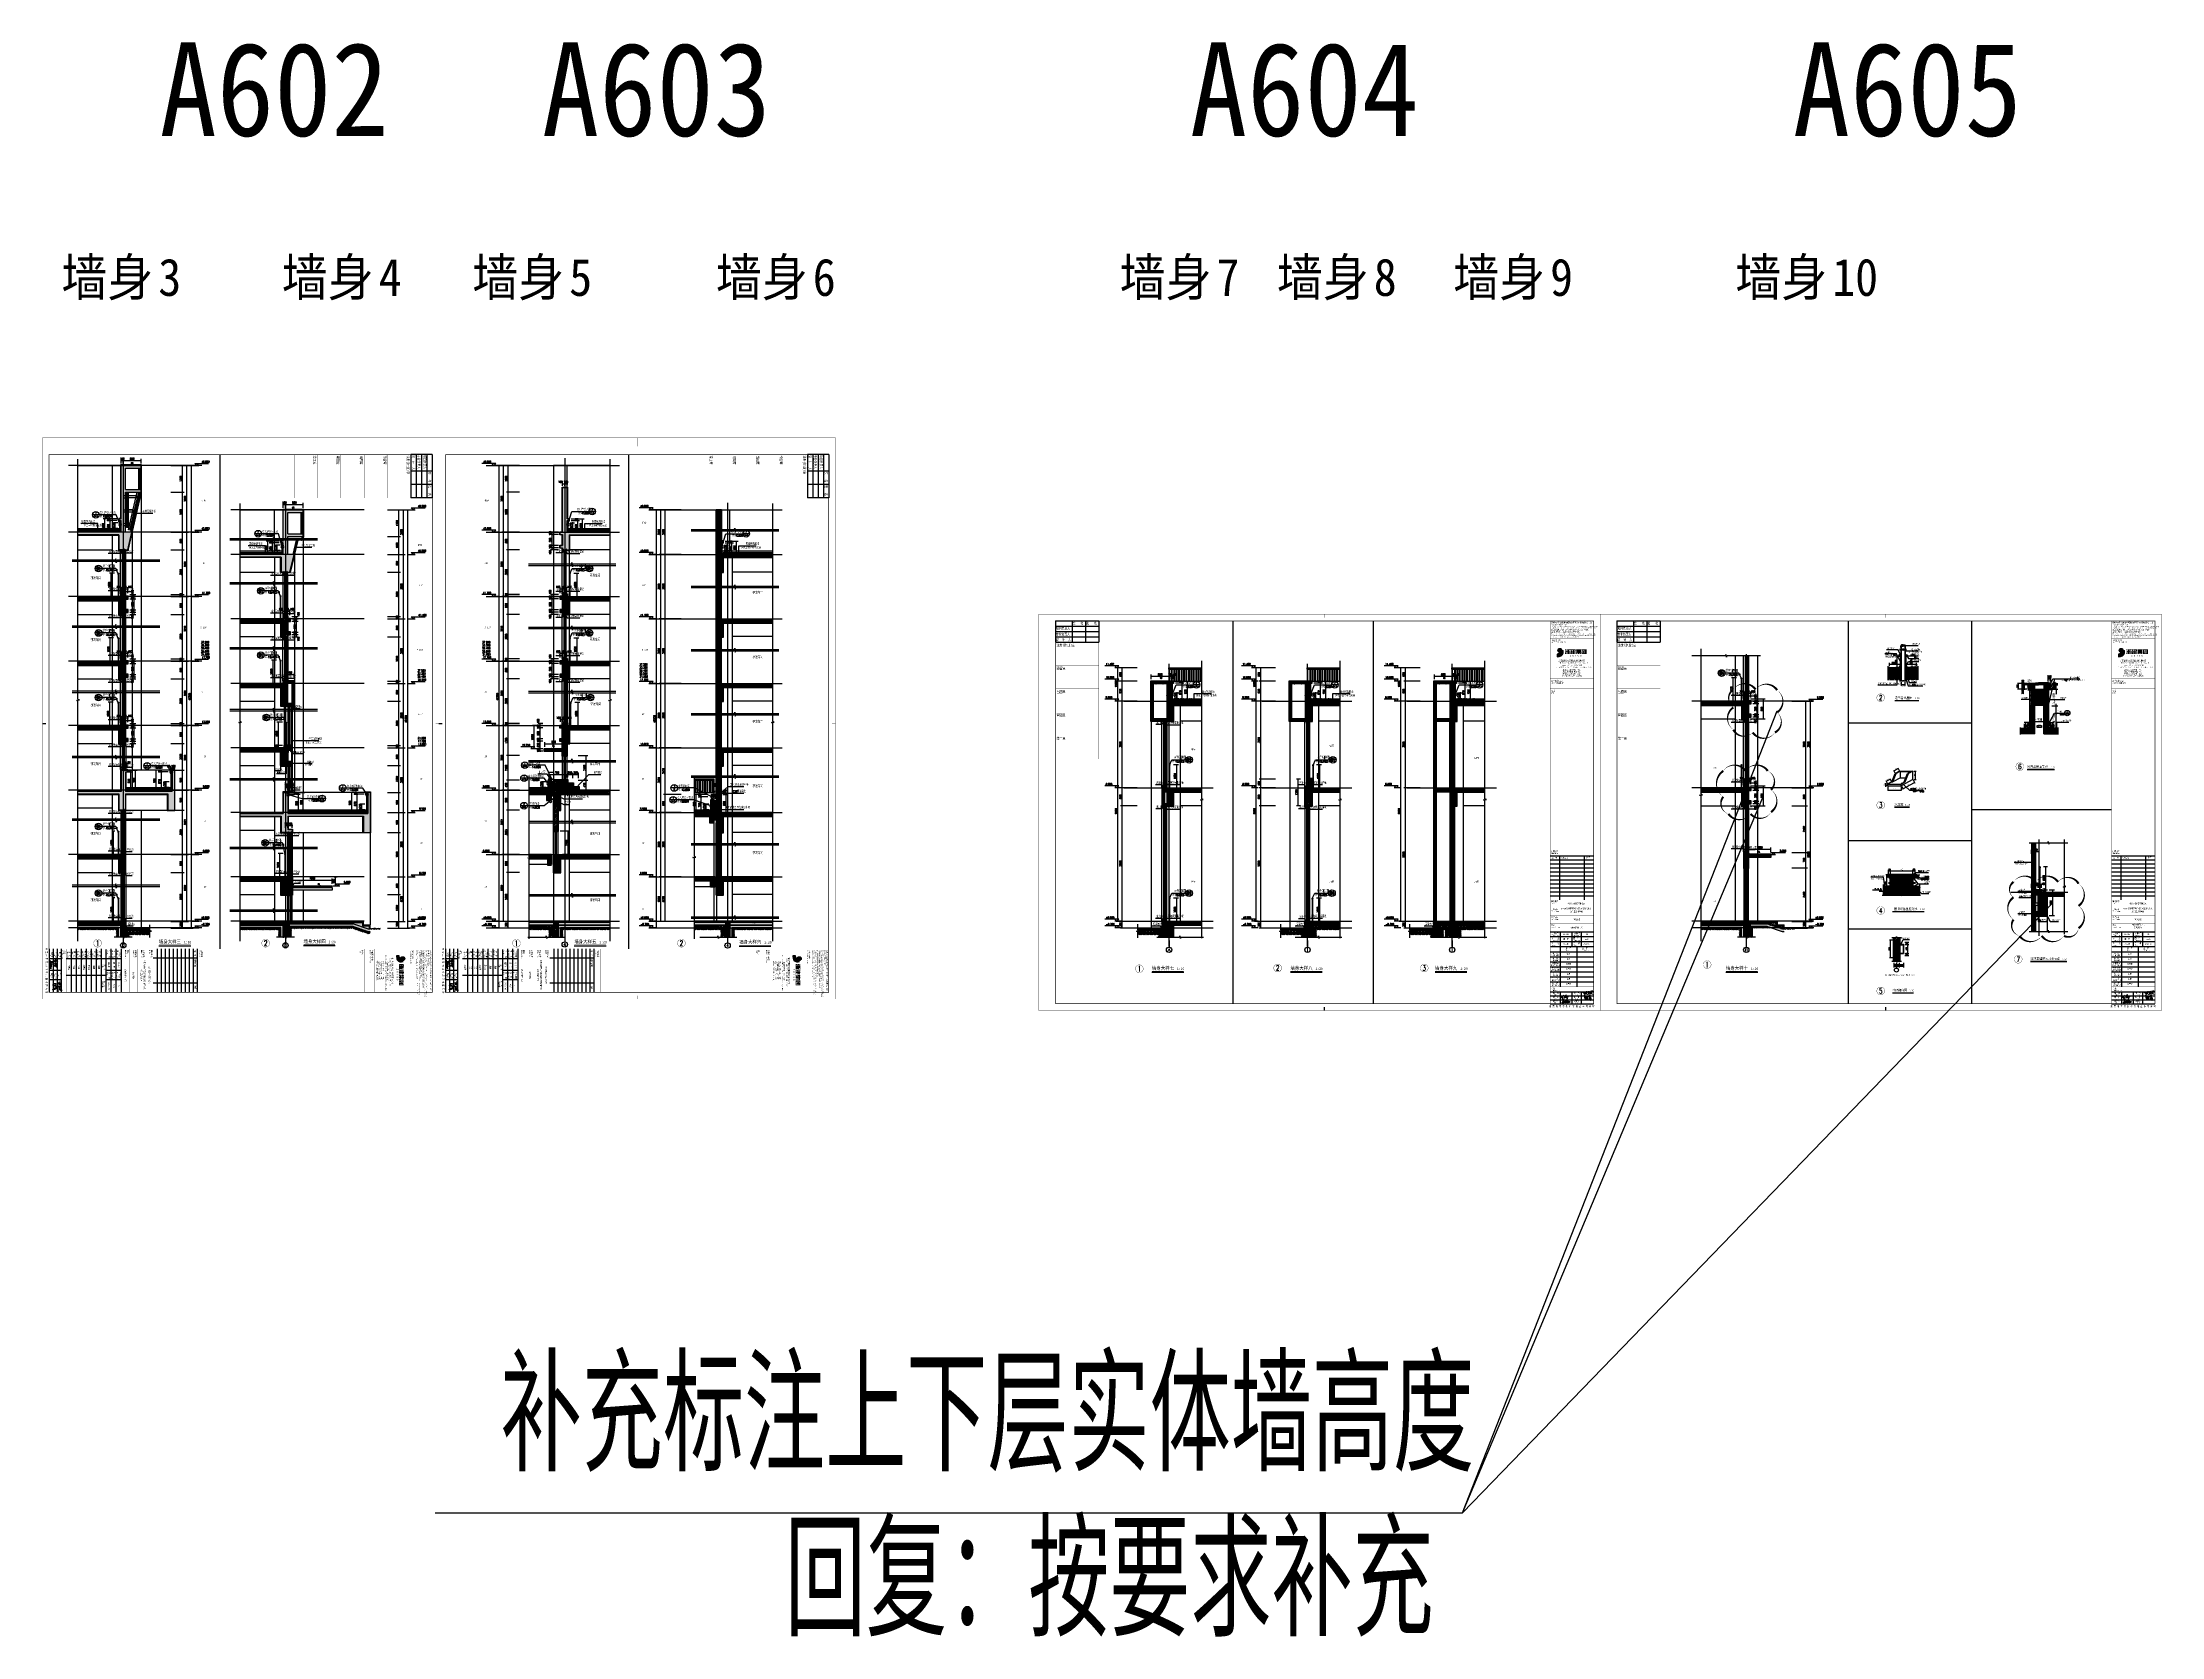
# Model space of a CAD drawing. Extents: x 1738711 to 2346805, y 1189731 to 2516152.
# Drawn here: x 1915649 to 2010899, y 1189731 to 1261417 of the extents above; entities that cross this region are included whole.
import ezdxf
from ezdxf.enums import TextEntityAlignment as Align

# ---------------------------------------------------------------- set-up
doc = ezdxf.new("R2010")
doc.units = 0
doc.header["$LTSCALE"] = 1000
doc.header["$MEASUREMENT"] = 0
for name, pattern in [('DASH', [0.35, 0.25, -0.1]), ('DOTE', [2.42, 2, -0.2, 0.02, -0.2]), ('HIDDEN', [9.525, 6.35, -3.175]), ('S & C -P1$0$DASHED', [0.75, 0.5, -0.25]), ('复件 140224通州运河二期售楼部条件图_t3$0$X-ME SHAFT SH$0$X-B2$0$WATER_LINE', [0])]:
    doc.linetypes.add(name, pattern=pattern)
for name, color, linetype in [('0000填充', 251, 'Continuous'), ('3', 3, 'Continuous'), ('4', 4, 'Continuous'), ('8', 8, 'Continuous'), ('A-文字', 7, 'Continuous'), ('AD-SIGN', 195, 'Continuous'), ('AE-BRIC', 40, 'Continuous'), ('AE-FNSH', 11, 'Continuous'), ('AE-STRU-MATE', 8, 'Continuous'), ('AE-SUFC', 3, 'Continuous'), ('AR-TEXT', 7, 'Continuous'), ('AXIS', 3, 'Continuous'), ('AXIS_TEXT', 7, 'Continuous'), ('CONTINUOUS', 7, 'Continuous'), ('CURTWALL', 4, 'Continuous'), ('DIM', 3, 'Continuous'), ('DIM_ELEV', 3, 'Continuous'), ('DIM_IDEN', 3, 'Continuous'), ('DIM_LEAD', 3, 'Continuous'), ('DIM_SYMB', 3, 'Continuous'), ('DOTE', 1, 'Continuous'), ('HATCH', 9, 'Continuous'), ('HZ', 7, 'Continuous'), ('IRON1', 8, 'Continuous'), ('LT', 3, 'Continuous'), ('PUB_DIM', 3, 'Continuous'), ('PUB_HATCH', 8, 'Continuous'), ('PUB_TEXT', 7, 'Continuous'), ('TK', 4, 'Continuous'), ('WALL', 40, 'Continuous'), ('WIN', 142, 'Continuous'), ('WINDOW', 144, 'Continuous'), ('WINDOW_TEXT', 7, 'Continuous'), ('WMX', 4, 'Continuous'), ('保温', 6, 'Continuous'), ('修改位置', 6, 'Continuous'), ('切线', 35, 'Continuous'), ('投形线', 8, 'Continuous'), ('挡土墙', 163, 'Continuous'), ('看线', 8, 'Continuous'), ('石材', 5, 'Continuous'), ('窗', 125, 'Continuous'), ('签名', 2, 'Continuous'), ('粉刷层', 6, 'Continuous'), ('线条', 9, 'Continuous'), ('面层', 6, 'Continuous')]:
    doc.layers.add(name, color=color, linetype=linetype)
for name, color, linetype, lineweight in [('_0', 7, 'Continuous', 25), ('AE-ELVE-3', 252, 'Continuous', 40), ('可见细线', 142, 'Continuous', 9), ('填充', 252, 'Continuous', 5), ('完成面', 105, 'Continuous', 18), ('栏杆', 6, 'Continuous', 15), ('细线', 8, 'Continuous', 5)]:
    doc.layers.add(name, color=color, linetype=linetype, lineweight=lineweight)
doc.styles.add('-宋体', font='SIMSUN.TTF', dxfattribs={"width": 0.8})
doc.styles.add('_HZTXT', font='SIMSUN.TTF', dxfattribs={"width": 0.8})
doc.styles.add('_TCH_AXIS', font='COMPLEX', dxfattribs={"bigfont": 'GBCBIG'})
doc.styles.add('_TCH_DIM', font='SIMPLEX', dxfattribs={"bigfont": 'GBCBIG'})
doc.styles.add('_TCH_DIM_T3', font='SIMPLEX', dxfattribs={"width": 0.705882, "bigfont": 'GBCBIG'})
doc.styles.add('_TCH_LABEL', font='COMPLEX', dxfattribs={"bigfont": 'GBCBIG'})
doc.styles.add('COMPLEX', font='COMPLEX')
doc.styles.get("Standard").update_dxf_attribs({"font": 'gbenor.shx', "bigfont": 'gbcbig.shx'})
doc.styles.add('STW', font='simhei_0.ttf')
doc.styles.add('TH-STYLE1', font='STFANGSO.TTF', dxfattribs={"width": 0.7})
doc.styles.add('宋体', font='SIMSUN.TTF', dxfattribs={"width": 0.75})
doc.styles.add('黑体', font='simhei_0.ttf', dxfattribs={"width": 0.9})
doc.dimstyles.new('_TCH_ARCH&&10', dxfattribs={"dimtxt": 29.75, "dimasz": 10, "dimexe": 25, "dimexo": 30, "dimgap": 12.625, "dimtad": 1, "dimdec": 0, "dimzin": 0, "dimdsep": 46, "dimtxsty": '_TCH_DIM_T3', "dimblk": 'ARCHTICK', "dimcen": 0.09, "dimclrt": 7, "dimazin": 2, "dimtfac": 1, "dimtdec": 0, "dimtix": 1, "dimtmove": 2, "dimatfit": 3, "dimfxl": 50, "dimtolj": 1, "dimtzin": 0, "dimarcsym": 0})
doc.dimstyles.new('_TCH_ARCH&&20', dxfattribs={"dimtxt": 59.5, "dimasz": 20, "dimexe": 50, "dimexo": 60, "dimgap": 25.25, "dimtad": 1, "dimdec": 0, "dimzin": 0, "dimdsep": 46, "dimtxsty": '_TCH_DIM_T3', "dimblk": 'ARCHTICK', "dimcen": 0.09, "dimclrt": 7, "dimazin": 2, "dimtfac": 1, "dimtdec": 0, "dimtix": 1, "dimtmove": 2, "dimatfit": 3, "dimfxl": 1, "dimtolj": 1, "dimtzin": 0, "dimarcsym": 0})
doc.dimstyles.new('_TCH_ARCH&&30', dxfattribs={"dimtxt": 89.25, "dimasz": 30, "dimexe": 75, "dimexo": 90, "dimgap": 37.875, "dimtad": 1, "dimdec": 0, "dimzin": 0, "dimdsep": 46, "dimtxsty": '_TCH_DIM_T3', "dimblk": 'ARCHTICK', "dimcen": 0.09, "dimclrt": 7, "dimazin": 2, "dimtfac": 1, "dimtdec": 0, "dimtix": 1, "dimtmove": 2, "dimatfit": 3, "dimfxl": 20, "dimtolj": 1, "dimtzin": 0, "dimarcsym": 0})
doc.dimstyles.new('TH-DIM100', dxfattribs={"dimscale": 100, "dimtxt": 2.5, "dimasz": 2, "dimexe": 1, "dimexo": 1, "dimgap": 1.5, "dimtad": 1, "dimdec": 3, "dimdsep": 46, "dimtxsty": 'TH-STYLE1', "dimblk1": 'ARCHTICK', "dimblk2": 'ARCHTICK', "dimsah": 1, "dimcen": -1, "dimclrd": 256, "dimclre": 256, "dimclrt": 256, "dimazin": 0, "dimtfac": 1, "dimtdec": 3, "dimtix": 1, "dimtmove": 2, "dimatfit": 0, "dimldrblk": 'ARCHTICK', "dimfxl": 2, "dimtolj": 1, "dimtzin": 0, "dimlwd": -1, "dimlwe": -1, "dimarcsym": 0})
pattern_1 = [(225, (-424874879.725, -4685244273.94), (11.225320151336, -11.225320151336), []), (225, (-424874879.725, -4685244281.877), (11.225320151336, -11.225320151336), [])]
pattern_2 = [(225, (-424874879.725, -4685248073.94), (11.225320151336, -11.225320151336), []), (225, (-424874879.725, -4685248081.877), (11.225320151336, -11.225320151336), [])]
pattern_3 = [(225, (-424868456.253, -4685244273.94), (11.225320151336, -11.225320151336), []), (225, (-424868456.253, -4685244281.877), (11.225320151336, -11.225320151336), [])]
pattern_4 = [(225, (-424868456.253, -4685248073.94), (11.225320151336, -11.225320151336), []), (225, (-424868456.253, -4685248081.877), (11.225320151336, -11.225320151336), [])]
pattern_5 = [(45, (-290440.66, -150941.14), (-79.478802, 79.478802), []), (45, (-290398.66, -150941.14), (-79.478802, 79.478802), []), (45, (-290356.66, -150941.14), (-79.478802, 79.478802), []), (135, (-290440.66, -150941.14), (-79.478802, -79.478802), [53, -59.4]), (135, (-290419.66, -150920.14), (-79.478802, -79.478802), [53, -59.4]), (135, (-290398.66, -150899.14), (-79.478802, -79.478802), [53, -59.4])]
pattern_6 = [(45, (-290464.263, -150941.136), (-35.3553391, 35.3553391), []), (50, (-290464.26, -150941.14), (143.4520365, -12.550427), [15, -165]), (355, (-290464.26, -150941.14), (-27.750267, 150.438427), [12, -132]), (100.4514, (-290452.31, -150942.18), (115.701876, 137.8879084), [12.748038, -140.228422]), (46.1842, (-290464.26, -150901.14), (213.44821, -33.103803), [22.5, -247.5]), (96.6356, (-290446.48, -150903.9), (186.932541, 194.823574), [19.122058, -210.3426]), (351.1842, (-290464.26, -150901.14), (186.932389, 194.82372), [18, -198]), (21, (-290444.26, -150911.14), (119.3814104, -80.523778), [15, -165]), (326, (-290444.26, -150911.14), (48.663066, 145.030009), [12, -132]), (71.4514, (-290434.31, -150917.85), (168.044526, 64.506099), [12.748038, -140.228422]), (37.5, (-290464.263, -150941.136), (2.4319711, 66.5787708), [0, -130.4, 0, -134, 0, -132.5]), (7.5, (-290464.26, -150941.14), (52.6139075, 78.8823424), [0, -76.4, 0, -127.4, 0, -50.5]), (327.5, (-290508.863, -150941.136), (106.7644872, -4.5109743), [0, -50, 0, -156, 0, -207]), (317.5, (-290528.86, -150941.14), (116.637234, 20.0209965), [0, -65, 0, -103.6, 0, -147])]
pattern_7 = [(315, (428760250.715, -4685239473.94), (-11.225320151336, -11.225320151336), []), (315, (428760250.715, -4685239481.877), (-11.225320151336, -11.225320151336), [])]
pattern_8 = [(315, (428760250.715, -4685242373.94), (-11.225320151336, -11.225320151336), []), (315, (428760250.715, -4685242381.877), (-11.225320151336, -11.225320151336), [])]
pattern_9 = [(315, (428760250.715, -4685245273.94), (-11.225320151336, -11.225320151336), []), (315, (428760250.715, -4685245281.877), (-11.225320151336, -11.225320151336), [])]
pattern_10 = [(135, (4110924.87, -150941.136), (35.3553391, 35.3553391), []), (130, (4110924.87, -150941.14), (-143.4520365, -12.550427), [15, -165]), (185, (4110924.87, -150941.14), (27.750267, 150.438427), [12, -132]), (79.5486, (4110912.92, -150942.18), (-115.701876, 137.8879084), [12.748038, -140.228422]), (133.8158, (4110924.87, -150901.14), (-213.44821, -33.103803), [22.5, -247.5]), (83.3644, (4110907.08, -150903.9), (-186.932541, 194.823574), [19.122058, -210.3426]), (188.8158, (4110924.87, -150901.14), (-186.932389, 194.82372), [18, -198]), (159, (4110904.87, -150911.14), (-119.3814104, -80.523778), [15, -165]), (214, (4110904.87, -150911.14), (-48.663066, 145.030009), [12, -132]), (108.5486, (4110894.92, -150917.85), (-168.044526, 64.506099), [12.748038, -140.228422]), (142.5, (4110924.87, -150941.136), (-2.4319711, 66.5787708), [0, -130.4, 0, -134, 0, -132.5]), (172.5, (4110924.87, -150941.14), (-52.6139075, 78.8823424), [0, -76.4, 0, -127.4, 0, -50.5]), (212.5, (4110969.47, -150941.136), (-106.7644872, -4.5109743), [0, -50, 0, -156, 0, -207]), (222.5, (4110989.47, -150941.14), (-116.637234, 20.0209965), [0, -65, 0, -103.6, 0, -147])]
pattern_11 = [(315, (428767542.982, -4685240473.94), (-11.225320151336, -11.225320151336), []), (315, (428767542.982, -4685240481.877), (-11.225320151336, -11.225320151336), [])]
pattern_12 = [(315, (428767742.982, -4685249273.94), (-11.225320151336, -11.225320151336), []), (315, (428767742.982, -4685249281.877), (-11.225320151336, -11.225320151336), [])]
pattern_13 = [(315, (428760250.715, -4685248273.94), (-11.225320151336, -11.225320151336), []), (315, (428760250.715, -4685248281.877), (-11.225320151336, -11.225320151336), [])]
pattern_14 = [(315, (428760250.715, -4685251073.94), (-11.225320151336, -11.225320151336), []), (315, (428760250.715, -4685251081.877), (-11.225320151336, -11.225320151336), [])]
pattern_15 = [(225, (-424901838.276, -4685236573.94), (11.225320151336, -11.225320151336), []), (225, (-424901838.276, -4685236581.877), (11.225320151336, -11.225320151336), [])]
pattern_16 = [(225, (-424901838.276, -4685239473.94), (11.225320151336, -11.225320151336), []), (225, (-424901838.276, -4685239481.877), (11.225320151336, -11.225320151336), [])]
pattern_17 = [(225, (-424901838.276, -4685242373.94), (11.225320151336, -11.225320151336), []), (225, (-424901838.276, -4685242381.877), (11.225320151336, -11.225320151336), [])]
pattern_18 = [(315, (428833199.654, -4685248073.94), (-11.225320151336, -11.225320151336), []), (315, (428833199.654, -4685248081.877), (-11.225320151336, -11.225320151336), [])]
pattern_19 = [(315, (428833200.461, -4685244173.94), (-11.225320151336, -11.225320151336), []), (315, (428833200.461, -4685244181.877), (-11.225320151336, -11.225320151336), [])]
pattern_20 = [(45, (-290464.263, -150941.136), (-35.3553391, 35.3553391), []), (50, (-290464.26, -150941.14), (143.4520365, -12.550427), [15, -165]), (355, (-290464.26, -150941.14), (-27.750267, 150.438427), [12, -132]), (100.4514, (-290452.31, -150942.18), (115.701876, 137.8879084), [12.748038, -140.228422]), (46.1842, (-290464.26, -150901.14), (213.44821, -33.103803), [22.5, -247.5]), (96.6356, (-290446.48, -150903.9), (186.932541, 194.823574), [19.122058, -210.3426]), (351.1842, (-290464.26, -150901.14), (186.932389, 194.82372), [18, -198]), (21, (-290444.26, -150911.14), (119.3814104, -80.523778), [15, -165]), (326, (-290444.26, -150911.14), (48.663066, 145.030009), [12, -132]), (71.4514, (-290434.31, -150917.85), (168.044526, 64.506099), [12.748038, -140.228422]), (37.5, (-290464.263, -150941.136), (2.4319711, 66.5787708), [0, -130.4, 0, -134, 0, -132.5]), (7.5, (-290464.26, -150941.14), (52.6139075, 78.8823424), [0, -76.4, 0, -127.4, 0, -50.5]), (327.5, (-290508.863, -150941.136), (106.7644872, -4.5109743), [0, -50, 0, -156, 0, -207]), (317.5, (-290528.86, -150941.14), (116.637234, 20.0209965), [0, -65, 0, -103.6, 0, -147])]
pattern_21 = [(45, (-293506.13, -151941.136), (-35.3553391, 35.3553391), []), (50, (-293506.13, -151941.14), (143.4520365, -12.550427), [15, -165]), (355, (-293506.13, -151941.14), (-27.750267, 150.438427), [12, -132]), (100.4514, (-293494.17, -151942.18), (115.701876, 137.8879084), [12.748038, -140.228422]), (46.1842, (-293506.13, -151901.14), (213.44821, -33.103803), [22.5, -247.5]), (96.6356, (-293488.34, -151903.9), (186.932541, 194.823574), [19.122058, -210.3426]), (351.1842, (-293506.13, -151901.14), (186.932389, 194.82372), [18, -198]), (21, (-293486.13, -151911.14), (119.3814104, -80.523778), [15, -165]), (326, (-293486.13, -151911.14), (48.663066, 145.030009), [12, -132]), (71.4514, (-293476.18, -151917.85), (168.044526, 64.506099), [12.748038, -140.228422]), (37.5, (-293506.13, -151941.136), (2.4319711, 66.5787708), [0, -130.4, 0, -134, 0, -132.5]), (7.5, (-293506.13, -151941.14), (52.6139075, 78.8823424), [0, -76.4, 0, -127.4, 0, -50.5]), (327.5, (-293550.73, -151941.136), (106.7644872, -4.5109743), [0, -50, 0, -156, 0, -207]), (317.5, (-293570.73, -151941.14), (116.637234, 20.0209965), [0, -65, 0, -103.6, 0, -147])]
pattern_22 = [(45, (-300164.23, -150941.136), (-35.3553391, 35.3553391), []), (50, (-300164.23, -150941.14), (143.4520365, -12.550427), [15, -165]), (355, (-300164.23, -150941.14), (-27.750267, 150.438427), [12, -132]), (100.4514, (-300152.28, -150942.18), (115.701876, 137.8879084), [12.748038, -140.228422]), (46.1842, (-300164.23, -150901.14), (213.44821, -33.103803), [22.5, -247.5]), (96.6356, (-300146.44, -150903.9), (186.932541, 194.823574), [19.122058, -210.3426]), (351.1842, (-300164.23, -150901.14), (186.932389, 194.82372), [18, -198]), (21, (-300144.23, -150911.14), (119.3814104, -80.523778), [15, -165]), (326, (-300144.23, -150911.14), (48.663066, 145.030009), [12, -132]), (71.4514, (-300134.28, -150917.85), (168.044526, 64.506099), [12.748038, -140.228422]), (37.5, (-300164.23, -150941.136), (2.4319711, 66.5787708), [0, -130.4, 0, -134, 0, -132.5]), (7.5, (-300164.23, -150941.14), (52.6139075, 78.8823424), [0, -76.4, 0, -127.4, 0, -50.5]), (327.5, (-300208.83, -150941.136), (106.7644872, -4.5109743), [0, -50, 0, -156, 0, -207]), (317.5, (-300228.83, -150941.14), (116.637234, 20.0209965), [0, -65, 0, -103.6, 0, -147])]
pattern_23 = [(45, (-306690.4, -151941.136), (-35.3553391, 35.3553391), []), (50, (-306690.4, -151941.14), (143.4520365, -12.550427), [15, -165]), (355, (-306690.4, -151941.14), (-27.750267, 150.438427), [12, -132]), (100.4514, (-306678.45, -151942.18), (115.701876, 137.8879084), [12.748038, -140.228422]), (46.1842, (-306690.4, -151901.14), (213.44821, -33.103803), [22.5, -247.5]), (96.6356, (-306672.61, -151903.9), (186.932541, 194.823574), [19.122058, -210.3426]), (351.1842, (-306690.4, -151901.14), (186.932389, 194.82372), [18, -198]), (21, (-306670.4, -151911.14), (119.3814104, -80.523778), [15, -165]), (326, (-306670.4, -151911.14), (48.663066, 145.030009), [12, -132]), (71.4514, (-306660.45, -151917.85), (168.044526, 64.506099), [12.748038, -140.228422]), (37.5, (-306690.4, -151941.136), (2.4319711, 66.5787708), [0, -130.4, 0, -134, 0, -132.5]), (7.5, (-306690.4, -151941.14), (52.6139075, 78.8823424), [0, -76.4, 0, -127.4, 0, -50.5]), (327.5, (-306735, -151941.136), (106.7644872, -4.5109743), [0, -50, 0, -156, 0, -207]), (317.5, (-306755, -151941.14), (116.637234, 20.0209965), [0, -65, 0, -103.6, 0, -147])]
pattern_24 = [(45, (-299661.754, -150941.136), (-35.3553391, 35.3553391), []), (50, (-299661.75, -150941.14), (143.4520365, -12.550427), [15, -165]), (355, (-299661.75, -150941.14), (-27.750267, 150.438427), [12, -132]), (100.4514, (-299649.8, -150942.18), (115.701876, 137.8879084), [12.748038, -140.2284224]), (46.1842, (-299661.75, -150901.14), (213.44821, -33.103803), [22.5, -247.5]), (96.6356, (-299643.97, -150903.9), (186.932541, 194.823574), [19.122058, -210.3426]), (351.1842, (-299661.75, -150901.14), (186.932389, 194.82372), [18, -198]), (21, (-299641.75, -150911.14), (119.3814104, -80.523778), [15, -165]), (326, (-299641.75, -150911.14), (48.663066, 145.030009), [12, -132]), (71.4514, (-299631.8, -150917.85), (168.044526, 64.506099), [12.748038, -140.2284224]), (37.5, (-299661.754, -150941.136), (2.4319711, 66.5787708), [0, -130.4, 0, -134, 0, -132.5]), (7.5, (-299661.754, -150941.14), (52.6139075, 78.8823424), [0, -76.4, 0, -127.4, 0, -50.5]), (327.5, (-299706.354, -150941.136), (106.7644872, -4.5109743), [0, -50, 0, -156, 0, -207]), (317.5, (-299726.35, -150941.14), (116.637234, 20.0209965), [0, -65, 0, -103.6, 0, -147])]
pattern_25 = [(45, (-301039.545, -150941.136), (-35.3553391, 35.3553391), []), (50, (-301039.55, -150941.14), (143.4520365, -12.550427), [15, -165]), (355, (-301039.55, -150941.14), (-27.750267, 150.438427), [12, -132]), (100.4514, (-301027.59, -150942.18), (115.701876, 137.8879084), [12.748038, -140.2284224]), (46.1842, (-301039.55, -150901.14), (213.44821, -33.103803), [22.5, -247.5]), (96.6356, (-301021.76, -150903.9), (186.932541, 194.823574), [19.122058, -210.3426]), (351.1842, (-301039.55, -150901.14), (186.932389, 194.82372), [18, -198]), (21, (-301019.55, -150911.14), (119.3814104, -80.523778), [15, -165]), (326, (-301019.55, -150911.14), (48.663066, 145.030009), [12, -132]), (71.4514, (-301009.6, -150917.85), (168.044526, 64.506099), [12.748038, -140.2284224]), (37.5, (-301039.545, -150941.136), (2.4319711, 66.5787708), [0, -130.4, 0, -134, 0, -132.5]), (7.5, (-301039.545, -150941.14), (52.6139075, 78.8823424), [0, -76.4, 0, -127.4, 0, -50.5]), (327.5, (-301084.145, -150941.136), (106.7644872, -4.5109743), [0, -50, 0, -156, 0, -207]), (317.5, (-301104.145, -150941.14), (116.637234, 20.0209965), [0, -65, 0, -103.6, 0, -147])]
pattern_26 = [(45, (-303635.304, -150941.136), (-35.3553391, 35.3553391), []), (50, (-303635.3, -150941.14), (143.4520365, -12.550427), [15, -165]), (355, (-303635.3, -150941.14), (-27.750267, 150.438427), [12, -132]), (100.4514, (-303623.35, -150942.18), (115.701876, 137.8879084), [12.748038, -140.2284224]), (46.1842, (-303635.3, -150901.14), (213.44821, -33.103803), [22.5, -247.5]), (96.6356, (-303617.52, -150903.9), (186.932541, 194.823574), [19.122058, -210.3426]), (351.1842, (-303635.3, -150901.14), (186.932389, 194.82372), [18, -198]), (21, (-303615.3, -150911.14), (119.3814104, -80.523778), [15, -165]), (326, (-303615.3, -150911.14), (48.663066, 145.030009), [12, -132]), (71.4514, (-303605.36, -150917.85), (168.044526, 64.506099), [12.748038, -140.2284224]), (37.5, (-303635.304, -150941.136), (2.4319711, 66.5787708), [0, -130.4, 0, -134, 0, -132.5]), (7.5, (-303635.304, -150941.14), (52.6139075, 78.8823424), [0, -76.4, 0, -127.4, 0, -50.5]), (327.5, (-303679.904, -150941.136), (106.7644872, -4.5109743), [0, -50, 0, -156, 0, -207]), (317.5, (-303699.9, -150941.14), (116.637234, 20.0209965), [0, -65, 0, -103.6, 0, -147])]
pattern_27 = [(45, (-300733.146, -150941.136), (-35.3553391, 35.3553391), []), (50, (-300733.15, -150941.14), (143.4520365, -12.550427), [15, -165]), (355, (-300733.15, -150941.14), (-27.750267, 150.438427), [12, -132]), (100.4514, (-300721.19, -150942.18), (115.701876, 137.8879084), [12.748038, -140.2284224]), (46.1842, (-300733.15, -150901.14), (213.44821, -33.103803), [22.5, -247.5]), (96.6356, (-300715.36, -150903.9), (186.932541, 194.823574), [19.122058, -210.3426]), (351.1842, (-300733.15, -150901.14), (186.932389, 194.82372), [18, -198]), (21, (-300713.15, -150911.14), (119.3814104, -80.523778), [15, -165]), (326, (-300713.15, -150911.14), (48.663066, 145.030009), [12, -132]), (71.4514, (-300703.2, -150917.85), (168.044526, 64.506099), [12.748038, -140.2284224]), (37.5, (-300733.146, -150941.136), (2.4319711, 66.5787708), [0, -130.4, 0, -134, 0, -132.5]), (7.5, (-300733.146, -150941.14), (52.6139075, 78.8823424), [0, -76.4, 0, -127.4, 0, -50.5]), (327.5, (-300777.746, -150941.136), (106.7644872, -4.5109743), [0, -50, 0, -156, 0, -207]), (317.5, (-300797.75, -150941.14), (116.637234, 20.0209965), [0, -65, 0, -103.6, 0, -147])]
pattern_28 = [(315, (428760250.715, -4685236573.94), (-11.225320151336, -11.225320151336), []), (315, (428760250.715, -4685236581.877), (-11.225320151336, -11.225320151336), [])]
pattern_29 = [(45, (0, 35.9), (-35.3553532, 35.3553532), [])]
pattern_30 = [(45, (-1386.785, 35.9), (-35.3553532, 35.3553532), [])]
pattern_31 = [(50, (0, 0), (143.4520365, -12.550427), [15, -165]), (355, (0, 0), (-27.750267, 150.438427), [12, -132]), (100.4514, (11.95, -1.05), (115.701876, 137.887908), [12.748038, -140.228422]), (46.1842, (0, 40), (213.44821, -33.103803), [22.5, -247.5]), (96.6356, (17.79, 37.24), (186.932541, 194.823574), [19.122058, -210.3426]), (351.1842, (0, 40), (186.93239, 194.82372), [18, -198]), (21, (20, 30), (119.3814104, -80.523778), [15, -165]), (326, (20, 30), (48.663066, 145.030009), [12, -132]), (71.4514, (29.95, 23.29), (168.044526, 64.506099), [12.748038, -140.228422]), (37.5, (0, 0), (2.4319711, 66.5787708), [0, -130.4, 0, -134, 0, -132.5]), (7.5, (0, 0), (52.6139075, 78.8823424), [0, -76.4, 0, -127.4, 0, -50.5]), (327.5, (-44.6, 0), (106.7644872, -4.5109743), [0, -50, 0, -156, 0, -207]), (317.5, (-64.6, 0), (116.637234, 20.0209965), [0, -65, 0, -103.6, 0, -147])]
pattern_32 = [(0, (70.8, -73.2), (120, 240), [0, -240]), (0, (-69.6, -105.6), (120, 240), [0, -240]), (0, (8.4, -108), (120, 240), [0, -240]), (0, (93.6, -37.2), (120, 240), [0, -240]), (0, (-6, -120), (120, 240), [0, -240]), (0, (117.6, 114), (120, 240), [0, -240]), (0, (44.4, 94.8), (120, 240), [0, -240]), (0, (82.8, 64.8), (120, 240), [0, -240]), (0, (-112.8, 60), (120, 240), [0, -240]), (0, (4.8, 49.2), (120, 240), [0, -240]), (0, (-40.8, -12), (120, 240), [0, -240]), (0, (-38.4, -102), (120, 240), [0, -240]), (0, (51.6, -111.6), (120, 240), [0, -240]), (0, (117.6, -6), (120, 240), [0, -240]), (0, (-106.8, -43.2), (120, 240), [0, -240]), (0, (-86.4, -2.4), (120, 240), [0, -240]), (0, (7.2, -19.2), (120, 240), [0, -240]), (0, (-26.4, -54), (120, 240), [0, -240]), (0, (-45.6, 25.2), (120, 240), [0, -240]), (0, (-15.6, 115.2), (120, 240), [0, -240]), (0, (-97.2, -93.6), (120, 240), [0, -240]), (0, (34.8, 66), (120, 240), [0, -240]), (0, (-76.8, 69.6), (120, 240), [0, -240]), (0, (-96, 100.8), (120, 240), [0, -240]), (130.601294, (102.857, 38.857), (-599.99999337, 720.00000315), [10.536622, -4414.8444]), (18.4349488, (85.714, 43.43), (599.9999978, 239.9999982), [10.842096, -1507.05116]), (90, (85.71, 33.14), (120, 240), [10.285714, -469.71426]), (161.565051, (96, 29.714), (-600.000003, 239.9999821), [10.842096, -1507.05116]), (53.1301023, (96, 29.714), (120.0000002, 239.9999999), [11.428572, -1188.5714]), (135, (105.14, -92.57), (-120.0000145, 239.9999838), [9.697464, -669.12504]), (45, (91.43, -92.57), (119.9999992, 239.999999), [9.697464, -669.12504]), (135, (98.286, -99.43), (-120.0000145, 239.9999838), [9.697464, -669.12504]), (45, (98.286, -99.43), (119.9999992, 239.999999), [9.697464, -669.12504]), (116.565051, (-10.29, 68.57), (-2e-05, 479.999987), [12.77753, -255.5506]), (180, (-16, 80), (-120, 240), [13.714286, -226.2857]), (63.434949, (-35.43, 68.57), (1e-06, 479.999998), [12.77753, -255.5506]), (116.565051, (-29.71, 57.14), (-2e-05, 479.999987), [12.77753, -255.5506]), (0, (-29.71, 57.14), (120, 240), [13.714286, -226.2857]), (63.434949, (-16, 57.14), (1e-06, 479.999998), [12.77753, -255.5506]), (107.102728, (80, -12.571), (-359.999986237, 1200.000001936), [15.544538, -6513.161]), (143.972626, (75.429, 2.286), (-2279.9999711, 1679.9999981), [15.544538, -3248.808]), (180, (62.86, 11.43), (-120, 240), [14.857142, -225.14284]), (36.0273733, (35.429, 2.286), (2279.99998315, 1679.99998189), [15.544538, -3248.808]), (71.5650511, (30.857, -11.43), (360.00000185, 1199.99999793), [14.456126, -1503.43712]), (107.102728, (35.429, -26.286), (-359.999986237, 1200.000001936), [15.544538, -6513.161]), (143.972626, (48, -35.429), (-2279.9999711, 1679.9999981), [15.544538, -3248.808]), (0, (48, -35.43), (120, 240), [14.857142, -225.14284]), (36.0273733, (62.857, -35.429), (2279.99998315, 1679.99998189), [15.544538, -3248.808]), (71.5650511, (75.43, -26.286), (360.00000185, 1199.99999793), [14.456126, -1503.43712]), (150.255118, (82.286, 99.43), (-360.00000085, 239.99999703), [9.214008, -1925.72784]), (90, (74.29, 94.86), (120, 240), [9.142858, -470.8571]), (29.7448813, (74.286, 94.857), (360.0000002, 239.99999888), [9.214008, -1925.72784]), (116.565051, (26.29, -70.86), (-2e-05, 479.999987), [12.77753, -255.5506]), (168.690067, (20.571, -59.429), (-1080.0000008, 239.99999398), [11.654902, -2435.8742]), (41.1859251, (0, -65.143), (2999.999981823, 2639.999976915), [12.148738, -5090.3208]), (90, (0, -76.57), (120, 240), [11.428572, -468.5714]), (138.814074, (9.143, -84.571), (-2999.999946676, 2640.000016815), [12.148738, -5090.3208]), (16.6992442, (9.143, -84.571), (3959.999970207, 1199.99998743), [11.93178, -4999.415]), (60.9453959, (20.571, -81.143), (119.99999968, 239.999997877), [11.766434, -4930.1358]), (109.983106, (-74.286, 29.714), (-600.00000226, 1679.999995554), [13.3768, -5604.879]), (155.556045, (-78.857, 42.286), (-1560.000005946, 719.99998504), [13.809194, -5786.0526]), (24.4439547, (-104, 42.286), (1560.00000078, 719.999996537), [13.809194, -5786.0526]), (70.0168934, (-108.571, 29.714), (600.00000181, 1679.999995832), [13.3768, -5604.879]), (109.983106, (-104, 17.143), (-600.00000226, 1679.999995554), [13.3768, -5604.879]), (160.016893, (-91.429, 12.571), (-600.00000035, 239.99998907), [13.3768, -2795.751]), (19.9831065, (-91.429, 12.571), (599.9999967, 239.99999962), [13.3768, -2795.751]), (70.0168934, (-78.857, 17.143), (600.00000181, 1679.999995832), [13.3768, -5604.879]), (122.005383, (14.857, 8), (-120.0000161, 239.99998775), [10.781693, -2253.3736]), (18.4349488, (-1.143, 13.714), (599.9999978, 239.9999982), [10.842096, -1507.05116]), (90, (-1.14, 3.43), (120, 240), [10.285714, -469.71426]), (161.565051, (9.143, 0), (-600.000003, 239.9999821), [10.842096, -1507.05116]), (54.4623222, (9.143, 0), (839.99999878, 1199.9999982), [9.831228, -4119.2846]), (116.565051, (-54.86, -50.29), (-2e-05, 479.999987), [12.77753, -255.5506]), (180, (-60.57, -38.86), (-120, 240), [12.571428, -227.42856]), (59.0362434, (-80, -50.286), (120.00000039, 239.99999884), [13.32789, -2785.5288]), (120.963756, (-73.143, -61.714), (-120.0000164, 239.99998898), [13.32789, -2785.5288]), (0, (-73.14, -61.71), (120, 240), [12.571428, -227.42856]), (63.434949, (-60.57, -61.71), (1e-06, 479.999998), [12.77753, -255.5506])]
pattern_33 = [(315, (428767542.982, -4685237573.94), (-11.225320151336, -11.225320151336), []), (315, (428767542.982, -4685237581.877), (-11.225320151336, -11.225320151336), [])]
pattern_34 = [(45, (0, 0), (-35.3553391, 35.3553391), []), (50, (0, 0), (143.4520365, -12.550427), [15, -165]), (355, (0, 0), (-27.750267, 150.438427), [12, -132]), (100.4514, (11.95, -1.05), (115.701876, 137.887908), [12.748038, -140.228422]), (46.1842, (0, 40), (213.44821, -33.103803), [22.5, -247.5]), (96.6356, (17.79, 37.24), (186.932541, 194.823574), [19.122058, -210.3426]), (351.1842, (0, 40), (186.93239, 194.82372), [18, -198]), (21, (20, 30), (119.3814104, -80.523778), [15, -165]), (326, (20, 30), (48.663066, 145.030009), [12, -132]), (71.4514, (29.95, 23.29), (168.044526, 64.506099), [12.748038, -140.228422]), (37.5, (0, 0), (2.4319711, 66.5787708), [0, -130.4, 0, -134, 0, -132.5]), (7.5, (0, 0), (52.6139075, 78.8823424), [0, -76.4, 0, -127.4, 0, -50.5]), (327.5, (-44.6, 0), (106.7644872, -4.5109743), [0, -50, 0, -156, 0, -207]), (317.5, (-64.6, 0), (116.637234, 20.0209965), [0, -65, 0, -103.6, 0, -147])]
pattern_35 = [(135, (3837524.773, 0), (35.3553391, 35.3553391), []), (135, (3837501.203, 0), (35.3553391, 35.3553391), [])]
pattern_36 = [(50, (-1377.79, 0), (143.4520365, -12.550427), [15, -165]), (355, (-1377.79, 0), (-27.750267, 150.438427), [12, -132]), (100.4514, (-1365.84, -1.05), (115.701876, 137.887908), [12.748038, -140.228422]), (46.1842, (-1377.8, 40), (213.44821, -33.103803), [22.5, -247.5]), (96.6356, (-1360, 37.24), (186.932541, 194.823574), [19.122058, -210.3426]), (351.1842, (-1377.8, 40), (186.93239, 194.82372), [18, -198]), (21, (-1357.79, 30), (119.3814104, -80.523778), [15, -165]), (326, (-1357.79, 30), (48.663066, 145.030009), [12, -132]), (71.4514, (-1347.84, 23.29), (168.044526, 64.506099), [12.748038, -140.228422]), (37.5, (-1377.79, 0), (2.4319711, 66.5787708), [0, -130.4, 0, -134, 0, -132.5]), (7.5, (-1377.79, 0), (52.6139075, 78.8823424), [0, -76.4, 0, -127.4, 0, -50.5]), (327.5, (-1422.39, 0), (106.7644872, -4.5109743), [0, -50, 0, -156, 0, -207]), (317.5, (-1442.39, 0), (116.637234, 20.0209965), [0, -65, 0, -103.6, 0, -147])]
pattern_37 = [(0, (-362317.46, -117735.685), (0, 52.5), [2.625, -7.875, 2.625, -39.375]), (0, (-362304.336, -117730.435), (0, 52.5), [2.625, -49.875]), (0, (-362330.586, -117725.185), (0, 52.5), [5.25, -47.25]), (0, (-362343.71, -117722.56), (0, 52.5), [7.875, -44.625]), (0, (-362317.46, -117719.935), (0, 52.5), [5.25, -5.25, 7.875, -34.125]), (0, (-362320.086, -117712.06), (0, 52.5), [7.875, -44.625]), (0, (-362333.21, -117709.435), (0, 52.5), [7.875, -18.375, 7.875, -18.375]), (0, (-362343.71, -117701.56), (0, 52.5), [7.875, -2.625, 2.625, -39.375]), (0, (-362309.586, -117696.31), (0, 52.5), [2.625, -49.875]), (0, (-362320.086, -117691.06), (0, 52.5), [5.25, -47.25]), (90, (-362354.21, -117688.435), (-52.5, 3e-15), [5.25, -47.25]), (90, (-362348.96, -117725.185), (-52.5, 3e-15), [2.625, -5.25, 7.875, -36.75]), (90, (-362335.836, -117719.935), (-52.5, 3e-15), [10.5, -2.625, 2.625, -36.75]), (90, (-362327.96, -117706.81), (-52.5, 3e-15), [7.875, -44.625]), (90, (-362325.336, -117730.435), (-52.5, 3e-15), [5.25, -47.25]), (90, (-362322.71, -117688.435), (-52.5, 3e-15), [5.25, -47.25]), (90, (-362320.086, -117719.935), (-52.5, 3e-15), [5.25, -26.25, 2.625, -18.375]), (90, (-362312.21, -117693.685), (-52.5, 3e-15), [2.625, -2.625, 2.625, -44.625]), (90, (-362309.586, -117717.31), (-52.5, 3e-15), [5.25, -7.875, 5.25, -34.125]), (90, (-362306.96, -117730.435), (-52.5, 3e-15), [5.25, -47.25]), (45, (-362351.586, -117730.435), (3e-15, 52.5), [7.4246025, -14.8492414, 11.13693, -40.8354373]), (45, (-362354.21, -117730.435), (3e-15, 52.5), [7.424621, -66.8215905]), (45, (-362325.336, -117725.185), (3e-15, 52.5), [7.424621, -66.8215905]), (45, (-362330.586, -117698.935), (3e-15, 52.5), [7.424621, -66.8215905]), (45, (-362306.96, -117725.185), (3e-15, 52.5), [7.424621, -66.8215905]), (45, (-362351.586, -117719.935), (3e-15, 52.5), [3.7123106, -70.533897]), (45, (-362346.336, -117704.185), (3e-15, 52.5), [3.7123106, -70.533897]), (45, (-362341.086, -117722.56), (3e-15, 52.5), [3.7123106, -70.533897]), (45, (-362335.836, -117704.185), (3e-15, 52.5), [3.7123106, -70.533897]), (45, (-362320.086, -117714.685), (3e-15, 52.5), [3.7123106, -70.533897]), (45, (-362320.086, -117685.81), (3e-15, 52.5), [3.7123106, -70.533897]), (45, (-362314.836, -117691.06), (3e-15, 52.5), [3.7123106, -70.533897]), (45, (-362312.21, -117719.935), (3e-15, 52.5), [3.7123106, -70.533897]), (45, (-362309.586, -117733.06), (3e-15, 52.5), [3.7123106, -70.533897]), (45, (-362309.586, -117712.06), (3e-15, 52.5), [3.7123106, -70.533897]), (45, (-362309.586, -117685.81), (3e-15, 52.5), [3.7123106, -70.533897]), (45, (-362306.96, -117696.31), (3e-15, 52.5), [3.7123106, -70.533897]), (135, (-362317.46, -117691.06), (-52.5, 3e-15), [3.7123106, -70.533897]), (135, (-362312.21, -117685.81), (-52.5, 3e-15), [3.7123106, -70.533897]), (135, (-362309.586, -117696.31), (-52.5, 3e-15), [3.7123106, -70.533897]), (135, (-362301.71, -117685.81), (-52.5, 3e-15), [3.7123106, -70.533897]), (135, (-362327.96, -117704.185), (-52.5, 3e-15), [3.7123106, -70.533897]), (135, (-362333.21, -117709.435), (-52.5, 3e-15), [3.7123106, -70.533897]), (135, (-362348.96, -117722.56), (-52.5, 3e-15), [3.7123106, -70.533897]), (135, (-362343.71, -117722.56), (-52.5, 3e-15), [3.7123106, -70.533897]), (135, (-362338.46, -117704.185), (-52.5, 3e-15), [3.7123106, -70.533897]), (135, (-362348.96, -117712.06), (-52.5, 3e-15), [3.7123106, -70.533897]), (135, (-362317.46, -117719.935), (-52.5, 3e-15), [3.7123106, -70.533897]), (135, (-362309.586, -117714.685), (-52.5, 3e-15), [3.7123106, -70.533897]), (135, (-362306.96, -117725.185), (-52.5, 3e-15), [3.7123106, -70.533897]), (135, (-362306.96, -117719.935), (-52.5, 3e-15), [3.7123106, -70.533897]), (135, (-362304.336, -117730.435), (-52.5, 3e-15), [3.7123106, -70.533897]), (135, (-362346.336, -117698.935), (-52.5, 3e-15), [7.424621, -66.8215905]), (135, (-362320.086, -117714.685), (-52.5, 3e-15), [7.424621, -66.8215905]), (135, (-362322.71, -117733.06), (-52.5, 3e-15), [18.561553, -55.6846584]), (26.565051, (-362354.21, -117709.435), (52.4999998, 4e-07), [5.8695, -111.524063]), (26.565051, (-362346.336, -117725.185), (52.4999998, 4e-07), [5.8695, -111.524063]), (26.565051, (-362335.836, -117701.56), (52.4999998, 4e-07), [5.8695, -111.524063]), (26.565051, (-362314.836, -117735.685), (52.4999998, 4e-07), [5.8695, -111.524063]), (26.565051, (-362322.71, -117722.56), (52.4999998, 4e-07), [5.8695, -111.524063]), (26.565051, (-362317.46, -117712.06), (52.4999998, 4e-07), [5.8695, -111.524063]), (26.565051, (-362325.336, -117693.685), (52.4999998, 4e-07), [5.8695, -111.524063]), (26.565051, (-362306.96, -117696.31), (52.4999998, 4e-07), [5.8695, -111.524063]), (63.434949, (-362348.96, -117709.435), (5e-08, 52.5), [5.8695, -111.524063]), (63.434949, (-362348.96, -117706.81), (5e-08, 52.5), [5.8695, -111.524063]), (63.434949, (-362327.96, -117698.935), (5e-08, 52.5), [11.739, -105.654563]), (63.434949, (-362309.586, -117701.56), (5e-08, 52.5), [5.8695, -111.524063]), (63.434949, (-362312.21, -117709.435), (5e-08, 52.5), [5.8695, -111.524063]), (63.434949, (-362338.46, -117719.935), (5e-08, 52.5), [5.8695, -111.524063]), (63.434949, (-362312.21, -117691.06), (5e-08, 52.5), [5.8695, -111.524063]), (63.434949, (-362304.336, -117693.685), (5e-08, 52.5), [5.8695, -111.524063]), (116.565051, (-362351.586, -117693.685), (-4e-07, 52.4999998), [5.8695, -111.524063]), (116.565051, (-362322.71, -117735.685), (-4e-07, 52.4999998), [5.8695, -111.524063]), (116.565051, (-362346.336, -117701.56), (-4e-07, 52.4999998), [5.8695, -111.524063]), (116.565051, (-362306.96, -117706.81), (-4e-07, 52.4999998), [5.8695, -111.524063]), (116.565051, (-362325.336, -117709.435), (-4e-07, 52.4999998), [5.8695, -111.524063]), (116.565051, (-362309.586, -117698.935), (-4e-07, 52.4999998), [5.8695, -111.524063]), (116.565051, (-362335.836, -117709.435), (-4e-07, 52.4999998), [5.8695, -111.524063]), (116.565051, (-362346.336, -117719.935), (-4e-07, 52.4999998), [5.8695, -111.524063]), (153.434949, (-362348.96, -117696.31), (-52.5, 5e-08), [5.8695, -111.524063]), (153.434949, (-362330.586, -117725.185), (-52.5, 5e-08), [5.8695, -111.524063]), (153.434949, (-362341.086, -117701.56), (-52.5, 5e-08), [5.8695, -111.524063]), (153.434949, (-362309.586, -117722.56), (-52.5, 5e-08), [5.8695, -111.524063]), (153.434949, (-362317.46, -117735.685), (-52.5, 5e-08), [5.8695, -111.524063]), (153.434949, (-362312.21, -117693.685), (-52.5, 5e-08), [5.8695, -111.524063]), (153.434949, (-362320.086, -117712.06), (-52.5, 5e-08), [5.8695, -111.524063]), (153.434949, (-362348.96, -117696.31), (-52.5, 5e-08), [5.8695, -111.524063]), (153.434949, (-362301.71, -117709.435), (-52.5, 5e-08), [5.8695, -111.524063]), (243.434949, (-362351.586, -117730.435), (-5e-08, -52.5), [5.8695, -111.524063])]
pattern_38 = [(45, (-362354.211, -117735.685), (-11.22532015, 11.22532015), []), (45, (-362342.986, -117735.685), (-11.22532015, 11.22532015), [7.9375, -3.96875])]
pattern_39 = [(37.5, (-362354.211, -117735.685), (-0.16000313, 4.894132373), [0, -3.8608, 0, -4.318, 0, -4.1275]), (7.5, (-362354.211, -117735.685), (4.49523283, 7.16825101), [0, -2.0828, 0, -3.4798, 0, -1.3335]), (327.5, (-362357.3352, -117735.685), (7.909923702, 0.014371847), [0, -1.27, 0, -4.572, 0, -5.969]), (317.5, (-362357.335, -117735.685), (7.63556452, 2.22929323), [0, -0.635, 0, -2.9972, 0, -3.429])]
pattern_40 = [(45, (-362354.211, -117735.685), (-8.83883476, 8.83883476), []), (50, (-362354.21, -117735.685), (35.8630091, -3.1376067), [3.75, -41.25]), (355, (-362354.21, -117735.685), (-6.9375667, 37.6096067), [3, -33]), (100.4514, (-362351.222, -117735.946), (28.925469, 34.471977), [3.1870095, -35.0571056]), (46.1842, (-362354.21, -117725.685), (53.3620524, -8.2759507), [5.625, -61.875]), (96.6356, (-362349.764, -117726.375), (46.733135, 48.7058935), [4.7805144, -52.58565]), (351.1842, (-362354.21, -117725.685), (46.733097, 48.70593), [4.5, -49.5]), (21, (-362349.21, -117728.185), (29.8453526, -20.1309445), [3.75, -41.25]), (326, (-362349.21, -117728.185), (12.1657666, 36.2575023), [3, -33]), (71.4514, (-362346.724, -117729.863), (42.0111314, 16.1265248), [3.1870095, -35.0571056]), (37.5, (-362354.211, -117735.685), (0.60799277, 16.6446927), [0, -32.6, 0, -33.5, 0, -33.125]), (7.5, (-362354.211, -117735.685), (13.1534769, 19.7205856), [0, -19.1, 0, -31.85, 0, -12.625]), (327.5, (-362365.361, -117735.685), (26.6911218, -1.1277436), [0, -12.5, 0, -39, 0, -51.75]), (317.5, (-362370.36, -117735.685), (29.1593085, 5.0052491), [0, -16.25, 0, -25.9, 0, -36.75])]
pattern_41 = [(45, (-362354.211, -117731.685), (-7.8577241, 7.8577241), []), (135, (-362354.211, -117731.685), (-7.8577241, -7.8577241), [])]
pattern_42 = [(37.5, (-362354.211, -117735.685), (-0.20000391, 6.117665467), [0, -4.826, 0, -5.3975, 0, -5.159375]), (7.5, (-362354.211, -117735.685), (5.61904104, 8.96031376), [0, -2.6035, 0, -4.34975, 0, -1.666875]), (327.5, (-362358.1163, -117735.685), (9.88740463, 0.01796481), [0, -1.5875, 0, -5.715, 0, -7.46125]), (317.5, (-362358.116, -117735.685), (9.54445566, 2.78661654), [0, -0.79375, 0, -3.7465, 0, -4.28625])]
pattern_43 = [(50, (-149609.527, -96493.366), (43.035611, -3.765128), [4.5, -49.5]), (355, (-149609.527, -96493.366), (-8.32508, 45.131528), [3.6, -39.6]), (100.4514, (-149605.94, -96493.68), (34.710563, 41.366373), [3.824411, -42.068527]), (46.1842, (-149609.527, -96481.366), (64.034463, -9.931141), [6.75, -74.25]), (96.6356, (-149604.19, -96482.194), (56.079762, 58.447072), [5.736617, -63.10278]), (351.1842, (-149609.53, -96481.366), (56.079717, 58.447116), [5.4, -59.4]), (21, (-149603.527, -96484.366), (35.814423, -24.1571334), [4.5, -49.5]), (326, (-149603.527, -96484.366), (14.59892, 43.509003), [3.6, -39.6]), (71.4514, (-149600.542, -96486.38), (50.413358, 19.35183), [3.824411, -42.068527]), (37.5, (-149609.527, -96493.366), (0.7295913, 19.9736312), [0, -39.12, 0, -40.2, 0, -39.75]), (7.5, (-149609.527, -96493.366), (15.7841722, 23.6647027), [0, -22.92, 0, -38.22, 0, -15.15]), (327.5, (-149622.907, -96493.366), (32.0293462, -1.3532923), [0, -15, 0, -46.8, 0, -62.1]), (317.5, (-149628.907, -96493.366), (34.99117, 6.006299), [0, -19.5, 0, -31.08, 0, -44.1])]
pattern_44 = [(180, (-132956.056, -68178.875), (-4e-15, -25), []), (180, (-132964.39, -68170.542), (-4e-15, -25), [])]
pattern_45 = [(7e-15, (134077.553, -68178.875), (4e-15, -25), []), (7e-15, (134085.886, -68170.542), (4e-15, -25), [])]
pattern_46 = [(142.5, (134077.553, -69512.208), (0.6299336, 19.2682377), [0, -15.2, 0, -17, 0, -16.25]), (172.5, (134077.553, -69512.208), (-17.697767, 28.2214607), [0, -8.2, 0, -13.7, 0, -5.25]), (212.5, (134089.853, -69512.208), (-31.1414186, 0.0565905), [0, -5, 0, -18, 0, -23.5]), (222.5, (134089.853, -69512.208), (-30.061266, 8.7767556), [0, -2.5, 0, -11.8, 0, -13.5])]
pattern_47 = [(130, (150731.024, -96493.366), (-43.035611, -3.765128), [4.5, -49.5]), (185, (150731.024, -96493.366), (8.32508, 45.131528), [3.6, -39.6]), (79.5486, (150727.438, -96493.68), (-34.710563, 41.366373), [3.824411, -42.068527]), (133.8158, (150731.024, -96481.366), (-64.034463, -9.931141), [6.75, -74.25]), (83.3644, (150725.69, -96482.194), (-56.079762, 58.447072), [5.736617, -63.10278]), (188.8158, (150731.024, -96481.366), (-56.079717, 58.447116), [5.4, -59.4]), (159, (150725.024, -96484.366), (-35.814423, -24.1571334), [4.5, -49.5]), (214, (150725.024, -96484.366), (-14.59892, 43.509003), [3.6, -39.6]), (108.5486, (150722.04, -96486.38), (-50.413358, 19.35183), [3.824411, -42.068527]), (142.5, (150731.024, -96493.366), (-0.7295913, 19.9736312), [0, -39.12, 0, -40.2, 0, -39.75]), (172.5, (150731.024, -96493.366), (-15.7841722, 23.6647027), [0, -22.92, 0, -38.22, 0, -15.15]), (212.5, (150744.404, -96493.366), (-32.0293462, -1.3532923), [0, -15, 0, -46.8, 0, -62.1]), (222.5, (150750.404, -96493.366), (-34.99117, 6.006299), [0, -19.5, 0, -31.08, 0, -44.1])]
pattern_48 = [(135, (134083.553, -69512.208), (11.2253202, 11.2253202), []), (45, (134083.553, -69512.208), (11.2253202, -11.2253202), [])]
pattern_49 = [(18.3715175, (2117464.66, 1178946.783), (3.4312861, 11.0464711), [0, -9.12, 0, -10.2, 0, -9.75]), (348.371517, (2117464.66, 1178946.783), (15.5810566, 12.5183434), [0, -4.92, 0, -8.22, 0, -3.15]), (308.371517, (2117457.687, 1178949.201), (17.66431465, -6.0907146), [0, -3, 0, -10.8, 0, -14.1]), (298.371517, (2117457.687, 1178949.201), (18.7665008, -0.9351284), [0, -1.5, 0, -7.08, 0, -8.1])]
pattern_50 = [(142.5, (2137911.866, 1132162.209), (0.6299336, 19.2682377), [0, -15.2, 0, -17, 0, -16.25]), (172.5, (2137911.866, 1132162.21), (-17.697767, 28.2214607), [0, -8.2, 0, -13.7, 0, -5.25]), (212.5, (2137924.166, 1132162.209), (-31.1414186, 0.0565905), [0, -5, 0, -18, 0, -23.5]), (222.5, (2137924.166, 1132162.21), (-30.061266, 8.7767556), [0, -2.5, 0, -11.8, 0, -13.5])]
pattern_51 = [(142.5, (2137751.866, 1132162.209), (0.6299336, 19.2682377), [0, -15.2, 0, -17, 0, -16.25]), (172.5, (2137751.866, 1132162.21), (-17.697767, 28.2214607), [0, -8.2, 0, -13.7, 0, -5.25]), (212.5, (2137764.166, 1132162.209), (-31.1414186, 0.0565905), [0, -5, 0, -18, 0, -23.5]), (222.5, (2137764.166, 1132162.21), (-30.061266, 8.7767556), [0, -2.5, 0, -11.8, 0, -13.5])]
pattern_52 = [(45, (-1997794.93, 1378095.576), (-30.0000305, 30.0000305), []), (135, (-1997794.93, 1378095.576), (-30.0000305, -30.0000305), [])]
pattern_53 = [(0, (0, 0), (35.71875, 20.622225), [23.8125, -47.625]), (120, (0, 0), (-35.71874573, 20.6222324), [23.8125, -47.625]), (60, (0, 0), (4.27e-06, 41.2444574), [-47.625, 23.8125])]
pattern_54 = [(37.5, (0, 0), (-0.80001565, 24.47066187), [0, -19.304, 0, -21.59, 0, -20.6375]), (7.5, (0, 0), (22.47616416, 35.84125503), [0, -10.414, 0, -17.399, 0, -6.6675]), (327.5, (-15.62, 0), (39.54961851, 0.07185923), [0, -6.35, 0, -22.86, 0, -29.845]), (317.5, (-15.62, 0), (38.1778226, 11.14646616), [0, -3.175, 0, -14.986, 0, -17.145])]

# ---------------------------------------------------------------- blocks, each defined once
blk = doc.blocks.new('gdfdgdfgdfbvfcxv')
at = {"layer": '填充'}
blk.add_line((264925, -67479), (264925, -67589), dxfattribs=at)
for points in [[(264919, -67480), (264829, -67480, -1), (264829, -67468), (264919, -67468)], [(264919, -67588), (264829, -67588, 1), (264829, -67600), (264919, -67600)]]:
    blk.add_lwpolyline(points, format="xyb", dxfattribs=at)
blk.add_lwpolyline([(264911, -67634), (264911, -67434), (264919, -67434), (264919, -67634)], close=True, dxfattribs=at)
blk.add_lwpolyline([(264911, -67634), (264911, -67434), (264919, -67434), (264919, -67634)], close=True, dxfattribs=at)
for centre, radius, start, end in [((264919, -67483), 4.5, 318.23878, 90), ((264915, -67488), 9.2, 330.31985, 59.74924), ((264919, -67495), 4.5, 318.23878, 90), ((264919, -67501), 4.5, 318.23878, 90), ((264919, -67507), 4.5, 318.23878, 90), ((264919, -67513), 4.5, 318.23878, 90), ((264919, -67519), 4.5, 318.23878, 90), ((264919, -67525), 4.5, 318.23878, 90), ((264919, -67531), 4.5, 318.23878, 90), ((264919, -67537), 4.5, 318.23878, 90), ((264919, -67543), 4.5, 318.23878, 90), ((264919, -67549), 4.5, 318.23878, 90), ((264919, -67555), 4.5, 318.23878, 90), ((264919, -67561), 4.5, 318.23878, 90), ((264919, -67567), 4.5, 318.23878, 90), ((264919, -67573), 4.5, 318.23878, 90), ((264919, -67579), 4.5, 318.23878, 90), ((264919, -67585), 4.5, 269.99996, 90)]:
    blk.add_arc(centre, radius, start, end, dxfattribs=at)
blk = doc.blocks.new('ghwerGWEGWEGW')
at = {"layer": '栏杆', "color": 6, "ltscale": 100}
for points in [[(2184611, 1556743), (2184611, 1557732)], [(2184641, 1556743), (2184641, 1557732)]]:
    blk.add_lwpolyline(points, dxfattribs=at)
blk.add_circle((2184626, 1557758), 30, dxfattribs=at)
at = {"layer": 'CONTINUOUS', "xscale": -0.384000000001397, "yscale": 0.384000000001397, "zscale": 0.384000000001397, "rotation": 270}
blk.add_blockref('gdfdgdfgdfbvfcxv', (2210561, 1455012), dxfattribs=at)
blk = doc.blocks.new('hrtheraghyra')
at = {"layer": 'WINDOW', "linetype": 'ByBlock'}
for p, q in [((-5, 21), (0, 29)), ((0, 29), (5, 21)), ((-6, -12), (6, -12))]:
    blk.add_line(p, q, dxfattribs=at)
for points in [[(-5, -12), (-5, 21)], [(0, -17), (0, 29)], [(5, -12), (5, 21)]]:
    blk.add_lwpolyline(points, dxfattribs=at)
blk.add_arc((0, -9), 6.71, 206.8366, 333.1634, dxfattribs=at)
blk = doc.blocks.new('$LinePat$自然土壤')
at = {"color": 0}
for p, q in [((0, -90), (71, -19)), ((0, -300), (211, -89)), ((210, -300), (286, -224)), ((420, -300), (630, -90))]:
    blk.add_line(p, q, dxfattribs=at)
for points in [[(0, 0), (630, 0), (168, -45), (462, -45)], [(168, -45), (462, -45), (252, -132), (378, -132)], [(252, -132), (378, -132), (315, -300)]]:
    blk.add_solid(points, dxfattribs=at)
blk = doc.blocks.new('sadfqwerwer234')
at = {"layer": 'IRON1'}
for points in [[(15, -77), (8, -76), (8, -62), (15, -62)], [(39, -77), (46, -76), (46, -62), (39, -62)]]:
    blk.add_hatch(color=256, dxfattribs=at).paths.add_polyline_path(points)
for p, q in [((0, -71), (0, 0)), ((0, 0), (54, 0)), ((54, 0), (54, -71)), ((5, -76), (5, -5)), ((5, -5), (49, -5)), ((49, -46), (5, -46)), ((5, -46), (5, -76)), ((5, -76), (8, -76)), ((46, -49), (8, -49)), ((8, -49), (8, -76)), ((8, -49), (46, -62)), ((46, -49), (8, -62)), ((8, -62), (46, -62)), ((8, -76), (15, -77)), ((39, -62), (15, -62)), ((46, -76), (39, -77)), ((46, -76), (46, -49)), ((46, -76), (49, -76)), ((49, -76), (46, -76)), ((49, -5), (49, -76)), ((49, -76), (49, -46)), ((49, -76), (49, -71))]:
    blk.add_line(p, q, dxfattribs=at)
for centre, start, end in [((5, -71), 180, 270), ((49, -71), 270, 0)]:
    blk.add_arc(centre, 5, start, end, dxfattribs=at)
blk = doc.blocks.new('gsdsgfxgdf')
at = {"layer": '填充'}
for p, q in [((263490, -67784, 0), (263452, -67784, 0)), ((263490, -67824, 0), (263452, -67824, 0)), ((263471, -67803, 0), (263471, -67765, 0)), ((263471, -67843, 0), (263471, -67805, 0))]:
    blk.add_line(p, q, dxfattribs=at)
at = {"layer": '填充', "elevation": 0}
blk.add_lwpolyline([(263485, -67768), (263487, -67768), (263487, -67800), (263455, -67800), (263455, -67768), (263487, -67768)], dxfattribs=at)
for points in [[(263487, -67808), (263487, -67840), (263455, -67840), (263455, -67808)], [(263467, -67776), (263462, -67784), (263467, -67791), (263476, -67791), (263480, -67784), (263476, -67776)], [(263467, -67816), (263462, -67824), (263467, -67831), (263476, -67831), (263480, -67824), (263476, -67816)]]:
    blk.add_lwpolyline(points, close=True, dxfattribs=at)
at = {"layer": '填充'}
for centre, radius in [((263471, -67784, 0), 9.46), ((263471, -67824, 0), 9.46), ((263471, -67784, 0), 7.2), ((263471, -67824, 0), 7.2)]:
    blk.add_circle(centre, radius, dxfattribs=at)
for centre, radius, start, end in [((263455, -67784, 0), 5.2, 90, 270), ((263455, -67824, 0), 5.2, 90, 270), ((263458, -67768, 0), 3.2, 0, 180), ((263458, -67800, 0), 3.2, 180, 0), ((263458, -67808, 0), 3.2, 0, 180), ((263458, -67840, 0), 3.2, 180, 0), ((263463, -67768, 0), 3.2, 0, 131.76122), ((263463, -67800, 0), 3.2, 228.23878, 0), ((263463, -67808, 0), 3.2, 0, 131.76122), ((263463, -67840, 0), 3.2, 228.23878, 0), ((263467, -67768, 0), 3.2, 0, 131.76122), ((263467, -67800, 0), 3.2, 228.23878, 0), ((263467, -67808, 0), 3.2, 0, 131.76122), ((263467, -67840, 0), 3.2, 228.23878, 0), ((263471, -67768, 0), 3.2, 0, 131.76122), ((263471, -67800, 0), 3.2, 228.23878, 0), ((263471, -67808, 0), 3.2, 0, 131.76122), ((263471, -67840, 0), 3.2, 228.23878, 0), ((263475, -67768, 0), 3.2, 0, 131.76122), ((263475, -67800, 0), 3.2, 228.23878, 0), ((263475, -67808, 0), 3.2, 0, 131.76122), ((263475, -67840, 0), 3.2, 228.23878, 0), ((263480, -67768, 0), 3.2, 0, 131.76122), ((263480, -67800, 0), 3.2, 228.23878, 0), ((263480, -67808, 0), 3.2, 0, 131.76122), ((263480, -67840, 0), 3.2, 228.23878, 0), ((263484, -67768, 0), 3.2, 0, 131.76122), ((263484, -67800, 0), 3.2, 228.23878, 0), ((263484, -67808, 0), 3.2, 0, 131.76122), ((263484, -67840, 0), 3.2, 228.23878, 0), ((263487, -67784, 0), 5.2, 270, 90), ((263487, -67824, 0), 5.2, 270, 90)]:
    blk.add_arc(centre, radius, start, end, dxfattribs=at)
blk = doc.blocks.new('A$C409B09DB')
at = {"layer": '填充'}
h = blk.add_hatch(dxfattribs=at)
h.set_pattern_fill('ANSI31', color=256, scale=40, angle=-90, style=0)
h.set_pattern_definition([(315, (-543, -1529.829), (3.535534, 3.535534), [])])
h.paths.add_polyline_path([(50, 50), (0, 50), (0, 0, 0.334819), (5, 5), (5, 40, -0.414214), (11, 45), (45, 45, 0.334819)])
for p, q in [((0, 50), (50, 50)), ((0, 50), (0, 0)), ((5, 40), (5, 5)), ((11, 45), (45, 45))]:
    blk.add_line(p, q, dxfattribs=at)
for centre, radius, start, end in [((-1, 6), 5.87, 277.97691, 352.02309), ((11, 40), 5.5, 90, 180), ((44, 51), 5.87, 277.9736, 352.0264)]:
    blk.add_arc(centre, radius, start, end, dxfattribs=at)
blk = doc.blocks.new('dgfljgldfgrfg')
at = {"layer": '填充'}
for p, q in [((251694, -94536), (251750, -94536)), ((251694, -94536), (251694, -94541)), ((251694, -94541), (251750, -94541)), ((251704, -94534), (251704, -94536)), ((251704, -94534), (251724, -94534)), ((251704, -94536), (251724, -94536)), ((251704, -94546), (251704, -94547)), ((251704, -94546), (251724, -94546)), ((251704, -94547), (251724, -94547)), ((251707, -94534), (251707, -94530)), ((251707, -94547), (251707, -94551)), ((251709, -94529), (251719, -94529)), ((251709, -94534), (251719, -94534)), ((251709, -94552), (251719, -94552)), ((251710, -94524), (251710, -94523)), ((251710, -94523), (251717, -94523)), ((251710, -94524), (251710, -94529)), ((251710, -94534), (251710, -94530)), ((251710, -94547), (251710, -94551)), ((251717, -94523), (251718, -94524)), ((251718, -94524), (251718, -94529)), ((251718, -94534), (251718, -94530)), ((251718, -94547), (251718, -94551)), ((251720, -94534), (251720, -94530)), ((251720, -94547), (251720, -94551)), ((251724, -94534), (251724, -94536)), ((251724, -94546), (251724, -94547)), ((251750, -94521), (251755, -94521)), ((251750, -94521), (251750, -94536)), ((251750, -94541), (251750, -94556)), ((251755, -94556), (251750, -94556)), ((251755, -94521), (251755, -94556))]:
    blk.add_line(p, q, dxfattribs=at)
for centre, radius, start, end in [((251709, -94531), 1.55, 97.86843, 149.5117), ((251709, -94531), 1.43, 37.89301, 142.10699), ((251709, -94533), 1.43, 217.89301, 322.10699), ((251709, -94533), 1.55, 210.4883, 262.13157), ((251709, -94550), 1.55, 210.4883, 262.13157), ((251709, -94550), 1.43, 217.89301, 322.10699), ((251714, -94544), 14.8, 74.34185, 105.65815), ((251714, -94519), 14.8, 254.34185, 285.65815), ((251714, -94537), 14.8, 254.34185, 285.65815), ((251719, -94531), 1.43, 37.89301, 142.10699), ((251719, -94533), 1.43, 217.89301, 322.10699), ((251719, -94550), 1.43, 217.89301, 322.10699), ((251719, -94531), 1.55, 30.4883, 82.13157), ((251719, -94533), 1.55, 277.86843, 329.5117), ((251719, -94550), 1.55, 277.86843, 329.5117)]:
    blk.add_arc(centre, radius, start, end, dxfattribs=at)
at = {"layer": 'WALL'}
blk.add_blockref('A$C409B09DB', (251687, -94591), dxfattribs=at)
blk = doc.blocks.new('DINGZI')
at = {"layer": 'WINDOW', "linetype": 'ByBlock'}
for p, q in [((-31, 19), (-42, 17)), ((-42, 17), (-31, 15)), ((61, 19), (-31, 19)), ((-31, 15), (61, 15)), ((61, 34), (64, 34)), ((61, 0), (61, 34)), ((61, 15), (61, 19)), ((64, 0), (61, 0))]:
    blk.add_line(p, q, dxfattribs=at)
blk.add_arc((-20, 17), 85.7, 348.48786, 11.51214, dxfattribs=at)
blk = doc.blocks.new('_ArchTick')
at = {"color": 0, "linetype": 'ByBlock', "const_width": 0.4}
blk.add_lwpolyline([(-0.5, -0.5), (0.5, 0.5)], dxfattribs=at)
blk = doc.blocks.new('*D3973')
at = {"layer": 'Defpoints', "color": 0, "transparency": 16777216}
for p in [(-231, 474), (-148, 474), (-148, 99)]:
    blk.add_point(p, dxfattribs=at)
at = {"layer": 'PUB_DIM', "color": 0, "lineweight": -2, "transparency": 16777216}
for p, q in [((-178, 474), (-256, 474)), ((-178, 99), (-256, 99)), ((-231, 99), (-231, 474))]:
    blk.add_line(p, q, dxfattribs=at)
at = {"layer": 'PUB_DIM', "color": 0, "lineweight": -2, "transparency": 16777216, "xscale": 10, "yscale": 10, "zscale": 10}
for p, rotation in [((-231, 474), 90), ((-231, 99), 270)]:
    blk.add_blockref('_ArchTick', p, dxfattribs=dict(at, rotation=rotation))
at = {"layer": 'PUB_DIM', "color": 7, "transparency": 16777216, "insert": (-258, 287), "char_height": 29.8, "attachment_point": 5, "rotation": 90, "style": '_TCH_DIM_T3'}
blk.add_mtext('\\A1;400', dxfattribs=at)
blk = doc.blocks.new('*D3974')
at = {"layer": 'Defpoints', "color": 0, "transparency": 16777216}
for p in [(352, 566), (-148, 474), (352, 474)]:
    blk.add_point(p, dxfattribs=at)
at = {"layer": 'PUB_DIM', "color": 0, "lineweight": -2, "transparency": 16777216}
for p, q in [((-148, 504), (-148, 591)), ((-148, 566), (352, 566)), ((352, 504), (352, 591))]:
    blk.add_line(p, q, dxfattribs=at)
at = {"layer": 'PUB_DIM', "color": 0, "lineweight": -2, "transparency": 16777216, "xscale": 10, "yscale": 10, "zscale": 10, "rotation": 180}
blk.add_blockref('_ArchTick', (-148, 566), dxfattribs=at)
at = {"layer": 'PUB_DIM', "color": 0, "lineweight": -2, "transparency": 16777216, "xscale": 10, "yscale": 10, "zscale": 10}
blk.add_blockref('_ArchTick', (352, 566), dxfattribs=at)
at = {"layer": 'PUB_DIM', "color": 7, "transparency": 16777216, "insert": (102, 595), "char_height": 29.8, "attachment_point": 5, "style": '_TCH_DIM_T3'}
blk.add_mtext('\\A1;详建施', dxfattribs=at)
blk = doc.blocks.new('*D3975')
at = {"layer": 'Defpoints', "color": 0, "transparency": 16777216}
for p in [(352, 154), (499, 154), (499, 44)]:
    blk.add_point(p, dxfattribs=at)
at = {"layer": 'PUB_DIM', "color": 0, "lineweight": -2, "transparency": 16777216}
for p, q in [((352, 124), (352, 19)), ((352, 44), (499, 44)), ((499, 124), (499, 19))]:
    blk.add_line(p, q, dxfattribs=at)
at = {"layer": 'PUB_DIM', "color": 0, "lineweight": -2, "transparency": 16777216, "xscale": 10, "yscale": 10, "zscale": 10, "rotation": 180}
blk.add_blockref('_ArchTick', (352, 44), dxfattribs=at)
at = {"layer": 'PUB_DIM', "color": 0, "lineweight": -2, "transparency": 16777216, "xscale": 10, "yscale": 10, "zscale": 10}
blk.add_blockref('_ArchTick', (499, 44), dxfattribs=at)
at = {"layer": 'PUB_DIM', "color": 7, "transparency": 16777216, "insert": (426, 72), "char_height": 29.8, "attachment_point": 5, "style": '_TCH_DIM_T3'}
blk.add_mtext('\\A1;300', dxfattribs=at)
blk = doc.blocks.new('*D3976')
at = {"layer": 'Defpoints', "color": 0, "transparency": 16777216}
for p in [(402, 566), (352, 474), (402, 474)]:
    blk.add_point(p, dxfattribs=at)
at = {"layer": 'PUB_DIM', "color": 0, "lineweight": -2, "transparency": 16777216}
for p, q in [((352, 566), (342, 566)), ((352, 504), (352, 591)), ((352, 566), (402, 566)), ((402, 504), (402, 591)), ((402, 566), (412, 566))]:
    blk.add_line(p, q, dxfattribs=at)
at = {"layer": 'PUB_DIM', "color": 0, "lineweight": -2, "transparency": 16777216, "xscale": 10, "yscale": 10, "zscale": 10}
blk.add_blockref('_ArchTick', (352, 566), dxfattribs=at)
at = {"layer": 'PUB_DIM', "color": 0, "lineweight": -2, "transparency": 16777216, "xscale": 10, "yscale": 10, "zscale": 10, "rotation": 180}
blk.add_blockref('_ArchTick', (402, 566), dxfattribs=at)
at = {"layer": 'PUB_DIM', "color": 7, "transparency": 16777216, "insert": (377, 594), "char_height": 29.8, "attachment_point": 5, "style": '_TCH_DIM_T3'}
blk.add_mtext('\\A1;50', dxfattribs=at)
blk = doc.blocks.new('*D3977')
at = {"layer": 'Defpoints', "color": 0, "transparency": 16777216}
for p in [(-148, 566), (-198, 474), (-148, 474)]:
    blk.add_point(p, dxfattribs=at)
at = {"layer": 'PUB_DIM', "color": 0, "lineweight": -2, "transparency": 16777216}
for p, q in [((-198, 566), (-208, 566)), ((-198, 504), (-198, 591)), ((-198, 566), (-148, 566)), ((-148, 504), (-148, 591)), ((-148, 566), (-138, 566))]:
    blk.add_line(p, q, dxfattribs=at)
at = {"layer": 'PUB_DIM', "color": 0, "lineweight": -2, "transparency": 16777216, "xscale": 10, "yscale": 10, "zscale": 10}
blk.add_blockref('_ArchTick', (-198, 566), dxfattribs=at)
at = {"layer": 'PUB_DIM', "color": 0, "lineweight": -2, "transparency": 16777216, "xscale": 10, "yscale": 10, "zscale": 10, "rotation": 180}
blk.add_blockref('_ArchTick', (-148, 566), dxfattribs=at)
at = {"layer": 'PUB_DIM', "color": 7, "transparency": 16777216, "insert": (-173, 594), "char_height": 29.8, "attachment_point": 5, "style": '_TCH_DIM_T3'}
blk.add_mtext('\\A1;50', dxfattribs=at)
blk = doc.blocks.new('*D3978')
at = {"layer": 'Defpoints', "color": 0, "transparency": 16777216}
for p in [(402, 474), (402, 424), (480, 474)]:
    blk.add_point(p, dxfattribs=at)
at = {"layer": 'PUB_DIM', "color": 0, "lineweight": -2, "transparency": 16777216}
for p, q in [((480, 474), (480, 484)), ((432, 474), (505, 474)), ((432, 424), (505, 424)), ((480, 424), (480, 474)), ((480, 424), (480, 414))]:
    blk.add_line(p, q, dxfattribs=at)
at = {"layer": 'PUB_DIM', "color": 0, "lineweight": -2, "transparency": 16777216, "xscale": 10, "yscale": 10, "zscale": 10}
for p, rotation in [((480, 474), 270), ((480, 424), 90)]:
    blk.add_blockref('_ArchTick', p, dxfattribs=dict(at, rotation=rotation))
at = {"layer": 'PUB_DIM', "color": 7, "transparency": 16777216, "insert": (452, 449), "char_height": 29.8, "attachment_point": 5, "rotation": 90, "style": '_TCH_DIM_T3'}
blk.add_mtext('\\A1;50', dxfattribs=at)
blk = doc.blocks.new('*D92')
at = {"layer": '4', "transparency": 16777216}
for p, q in [((42364, 9306), (42401, 9236)), ((42396, 9245), (42661, 9386)), ((42629, 9447), (42666, 9377))]:
    blk.add_line(p, q, dxfattribs=at)
at = {"layer": 'Defpoints', "color": 0, "transparency": 16777216}
for p in [(42359, 9315), (42624, 9456), (42661, 9386)]:
    blk.add_point(p, dxfattribs=at)
at = {"layer": '4', "transparency": 16777216, "xscale": 20, "yscale": 20, "zscale": 20}
for p, rotation in [((42396, 9245), 208.0000000000047), ((42661, 9386), 28.00000000000479)]:
    blk.add_blockref('_ArchTick', p, dxfattribs=dict(at, rotation=rotation))
at = {"layer": '4', "transparency": 16777216, "insert": (42516, 9340), "char_height": 25, "attachment_point": 5, "rotation": 28, "style": 'TH-STYLE1'}
blk.add_mtext('\\A1;300', dxfattribs=at)
blk = doc.blocks.new('*D93')
at = {"layer": '4', "transparency": 16777216}
for p, q in [((42059, 9295), (42059, 9209)), ((42059, 9219), (42359, 9219)), ((42359, 9295), (42359, 9209))]:
    blk.add_line(p, q, dxfattribs=at)
at = {"layer": 'Defpoints', "color": 0, "transparency": 16777216}
for p in [(42059, 9305), (42359, 9305), (42359, 9219)]:
    blk.add_point(p, dxfattribs=at)
at = {"layer": '4', "transparency": 16777216, "xscale": 20, "yscale": 20, "zscale": 20, "rotation": 180}
blk.add_blockref('_ArchTick', (42059, 9219), dxfattribs=at)
at = {"layer": '4', "transparency": 16777216, "xscale": 20, "yscale": 20, "zscale": 20}
blk.add_blockref('_ArchTick', (42359, 9219), dxfattribs=at)
at = {"layer": '4', "transparency": 16777216, "insert": (42209, 9246), "char_height": 25, "attachment_point": 5, "style": 'TH-STYLE1'}
blk.add_mtext('\\A1;300', dxfattribs=at)
blk = doc.blocks.new('*D94')
at = {"layer": '4', "transparency": 16777216}
for p, q in [((42054, 9364), (42021, 9426)), ((42026, 9417), (42114, 9464)), ((42143, 9411), (42110, 9473))]:
    blk.add_line(p, q, dxfattribs=at)
at = {"layer": 'Defpoints', "color": 0, "transparency": 16777216}
for p in [(42059, 9355), (42114, 9464), (42147, 9402)]:
    blk.add_point(p, dxfattribs=at)
at = {"layer": '4', "transparency": 16777216, "xscale": 20, "yscale": 20, "zscale": 20}
for p, rotation in [((42026, 9417), 208.0000000000222), ((42114, 9464), 28.00000000002225)]:
    blk.add_blockref('_ArchTick', p, dxfattribs=dict(at, rotation=rotation))
at = {"layer": '4', "transparency": 16777216, "insert": (42057, 9465), "char_height": 25, "attachment_point": 5, "rotation": 28, "style": 'TH-STYLE1'}
blk.add_mtext('\\A1;100', dxfattribs=at)
blk = doc.blocks.new('*D95')
at = {"layer": '4', "transparency": 16777216}
for p, q in [((42222, 9603), (42192, 9659)), ((42197, 9650), (42294, 9702)), ((42319, 9655), (42290, 9710))]:
    blk.add_line(p, q, dxfattribs=at)
at = {"layer": 'Defpoints', "color": 0, "transparency": 16777216}
for p in [(42226, 9594), (42294, 9702), (42324, 9646)]:
    blk.add_point(p, dxfattribs=at)
at = {"layer": '4', "transparency": 16777216, "xscale": 20, "yscale": 20, "zscale": 20}
for p, rotation in [((42197, 9650), 207.999999999983), ((42294, 9702), 27.999999999983)]:
    blk.add_blockref('_ArchTick', p, dxfattribs=dict(at, rotation=rotation))
at = {"layer": '4', "transparency": 16777216, "insert": (42233, 9700), "char_height": 25, "attachment_point": 5, "rotation": 28, "style": 'TH-STYLE1'}
blk.add_mtext('\\A1;100', dxfattribs=at)
blk = doc.blocks.new('*D96')
at = {"layer": '4', "transparency": 16777216}
for p, q in [((42049, 9355), (41997, 9355)), ((42049, 9315), (41997, 9315)), ((42007, 9355), (42007, 9375)), ((42007, 9355), (42007, 9315)), ((42007, 9315), (42007, 9295))]:
    blk.add_line(p, q, dxfattribs=at)
at = {"layer": 'Defpoints', "color": 0, "transparency": 16777216}
for p in [(42007, 9315), (42059, 9355), (42059, 9315)]:
    blk.add_point(p, dxfattribs=at)
at = {"layer": '4', "transparency": 16777216, "xscale": 20, "yscale": 20, "zscale": 20}
for p, rotation in [((42007, 9355), 270), ((42007, 9315), 90)]:
    blk.add_blockref('_ArchTick', p, dxfattribs=dict(at, rotation=rotation))
at = {"layer": '4', "transparency": 16777216, "insert": (41979, 9335), "char_height": 25, "attachment_point": 5, "rotation": 90, "style": 'TH-STYLE1'}
blk.add_mtext('\\A1;40', dxfattribs=at)
blk = doc.blocks.new('*D97')
at = {"layer": '4', "transparency": 16777216}
for p, q in [((42644, 9646), (42694, 9646)), ((42684, 9456), (42684, 9646)), ((42644, 9456), (42694, 9456))]:
    blk.add_line(p, q, dxfattribs=at)
at = {"layer": 'Defpoints', "color": 0, "transparency": 16777216}
for p in [(42634, 9646), (42684, 9646), (42634, 9456)]:
    blk.add_point(p, dxfattribs=at)
at = {"layer": '4', "transparency": 16777216, "xscale": 20, "yscale": 20, "zscale": 20}
for p, rotation in [((42684, 9646), 90), ((42684, 9456), 270)]:
    blk.add_blockref('_ArchTick', p, dxfattribs=dict(at, rotation=rotation))
at = {"layer": '4', "transparency": 16777216, "insert": (42657, 9551), "char_height": 25, "attachment_point": 5, "rotation": 90, "style": 'TH-STYLE1'}
blk.add_mtext('\\A1;200', dxfattribs=at)
blk = doc.blocks.new('*D3979')
at = {"layer": 'Defpoints', "color": 0, "transparency": 16777216}
for p in [(519, 371), (601, 371), (601, 285)]:
    blk.add_point(p, dxfattribs=at)
at = {"layer": 'PUB_DIM', "color": 0, "lineweight": -2, "transparency": 16777216}
for p, q in [((519, 341), (519, 260)), ((519, 285), (601, 285)), ((601, 341), (601, 260))]:
    blk.add_line(p, q, dxfattribs=at)
at = {"layer": 'PUB_DIM', "color": 0, "lineweight": -2, "transparency": 16777216, "xscale": 10, "yscale": 10, "zscale": 10, "rotation": 180}
blk.add_blockref('_ArchTick', (519, 285), dxfattribs=at)
at = {"layer": 'PUB_DIM', "color": 0, "lineweight": -2, "transparency": 16777216, "xscale": 10, "yscale": 10, "zscale": 10}
blk.add_blockref('_ArchTick', (601, 285), dxfattribs=at)
at = {"layer": 'PUB_DIM', "color": 7, "transparency": 16777216, "insert": (560, 250), "char_height": 29.8, "attachment_point": 5, "style": '_TCH_DIM_T3'}
blk.add_mtext('\\A1;管径详水施', dxfattribs=at)
blk = doc.blocks.new('*D3980')
at = {"layer": 'Defpoints', "color": 0, "transparency": 16777216}
for p in [(257, 669), (507, 744), (507, 669)]:
    blk.add_point(p, dxfattribs=at)
at = {"layer": 'PUB_DIM', "color": 0, "lineweight": -2, "transparency": 16777216}
for p, q in [((257, 699), (257, 769)), ((257, 744), (507, 744)), ((507, 699), (507, 769))]:
    blk.add_line(p, q, dxfattribs=at)
at = {"layer": 'PUB_DIM', "color": 0, "lineweight": -2, "transparency": 16777216, "xscale": 10, "yscale": 10, "zscale": 10, "rotation": 180}
blk.add_blockref('_ArchTick', (257, 744), dxfattribs=at)
at = {"layer": 'PUB_DIM', "color": 0, "lineweight": -2, "transparency": 16777216, "xscale": 10, "yscale": 10, "zscale": 10}
blk.add_blockref('_ArchTick', (507, 744), dxfattribs=at)
at = {"layer": 'PUB_DIM', "color": 7, "transparency": 16777216, "insert": (339, 772), "char_height": 29.8, "attachment_point": 5, "style": '_TCH_DIM_T3'}
blk.add_mtext('\\A1;250', dxfattribs=at)
blk = doc.blocks.new('*D3981')
at = {"layer": 'Defpoints', "color": 0, "transparency": 16777216}
for p in [(614, 669), (864, 744), (864, 669)]:
    blk.add_point(p, dxfattribs=at)
at = {"layer": 'PUB_DIM', "color": 0, "lineweight": -2, "transparency": 16777216}
for p, q in [((614, 699), (614, 769)), ((614, 744), (864, 744)), ((864, 699), (864, 769))]:
    blk.add_line(p, q, dxfattribs=at)
at = {"layer": 'PUB_DIM', "color": 0, "lineweight": -2, "transparency": 16777216, "xscale": 10, "yscale": 10, "zscale": 10, "rotation": 180}
blk.add_blockref('_ArchTick', (614, 744), dxfattribs=at)
at = {"layer": 'PUB_DIM', "color": 0, "lineweight": -2, "transparency": 16777216, "xscale": 10, "yscale": 10, "zscale": 10}
blk.add_blockref('_ArchTick', (864, 744), dxfattribs=at)
at = {"layer": 'PUB_DIM', "color": 7, "transparency": 16777216, "insert": (739, 772), "char_height": 29.8, "attachment_point": 5, "style": '_TCH_DIM_T3'}
blk.add_mtext('\\A1;250', dxfattribs=at)
blk = doc.blocks.new('*D3982')
at = {"layer": 'Defpoints', "color": 0, "transparency": 16777216}
for p in [(424, 919), (486, 919), (486, 669)]:
    blk.add_point(p, dxfattribs=at)
at = {"layer": 'PUB_DIM', "color": 0, "lineweight": -2, "transparency": 16777216}
for p, q in [((456, 919), (399, 919)), ((456, 669), (399, 669)), ((424, 669), (424, 919))]:
    blk.add_line(p, q, dxfattribs=at)
at = {"layer": 'PUB_DIM', "color": 0, "lineweight": -2, "transparency": 16777216, "xscale": 10, "yscale": 10, "zscale": 10}
for p, rotation in [((424, 919), 90), ((424, 669), 270)]:
    blk.add_blockref('_ArchTick', p, dxfattribs=dict(at, rotation=rotation))
at = {"layer": 'PUB_DIM', "color": 7, "transparency": 16777216, "insert": (396, 794), "char_height": 29.8, "attachment_point": 5, "rotation": 90, "style": '_TCH_DIM_T3'}
blk.add_mtext('\\A1;≥250', dxfattribs=at)
blk = doc.blocks.new('ewrtwrt3454356')
at = {"layer": '栏杆'}
for p, q in [((0, 0), (80, 0)), ((0, 0), (0, -6)), ((80, 0), (80, -6)), ((80, -6), (0, -6)), ((10, -6), (10, -67)), ((70, -12), (10, -12)), ((16, -12), (16, -67)), ((22, -57), (28, -57)), ((22, -57), (22, -67)), ((28, -57), (28, -67)), ((52, -57), (52, -67)), ((58, -57), (52, -57)), ((58, -57), (58, -67)), ((64, -12), (64, -67)), ((70, -6), (70, -67))]:
    blk.add_line(p, q, dxfattribs=at)
for centre, radius in [((19, -67), 9), ((19, -67), 3), ((61, -67), 9), ((61, -67), 3)]:
    blk.add_arc(centre, radius, 180, 0, dxfattribs=at)
blk = doc.blocks.new('herahgrehre')
at = {"layer": '栏杆'}
for points in [[(-406166, -431397), (-406166, -432381)], [(-406136, -431397), (-406136, -432381)]]:
    blk.add_lwpolyline(points, dxfattribs=at)
for radius in [35, 30]:
    blk.add_circle((-406151, -431366), radius, dxfattribs=at)
at = {"layer": '粉刷层', "linetype": 'ByBlock'}
blk.add_blockref('ewrtwrt3454356', (-406191, -432381), dxfattribs=at)
blk = doc.blocks.new('asdfqwerqwe423545bn')
at = {"layer": 'IRON1'}
for p, q in [((19, 0), (-19, 0)), ((0, 19), (0, -19)), ((19, -40), (-19, -40)), ((0, -21), (0, -59))]:
    blk.add_line(p, q, dxfattribs=at)
for points in [[(16, -16), (16, 16), (-16, 16), (-16, -16)], [(-4, -8), (-9, 0), (-4, 8), (4, 8), (9, 0), (4, -8)], [(-4, -48), (-9, -40), (-4, -32), (4, -32), (9, -40), (4, -48)]]:
    blk.add_lwpolyline(points, close=True, dxfattribs=at)
blk.add_lwpolyline([(14, -56), (16, -56), (16, -24), (-16, -24), (-16, -56), (16, -56)], dxfattribs=at)
for centre, radius in [((0, 0), 9.46), ((0, 0), 7.2), ((0, -40), 9.46), ((0, -40), 7.2)]:
    blk.add_circle(centre, radius, dxfattribs=at)
for centre, radius, start, end in [((-16, 0), 5.2, 90, 270), ((-13, 16), 3.2, 0, 180), ((-9, 16), 3.2, 0, 131.76122), ((-4, 16), 3.2, 0, 131.76122), ((0, 16), 3.2, 0, 131.76122), ((4, 16), 3.2, 0, 131.76122), ((9, 16), 3.2, 0, 131.76122), ((13, 16), 3.2, 0, 131.76122), ((16, 0), 5.2, 270, 90), ((-16, -40), 5.2, 90, 270), ((-13, -16), 3.2, 180, 0), ((-13, -24), 3.2, 0, 180), ((-13, -56), 3.2, 180, 0), ((-9, -16), 3.2, 228.23878, 0), ((-9, -24), 3.2, 0, 131.76122), ((-9, -56), 3.2, 228.23878, 0), ((-4, -16), 3.2, 228.23878, 0), ((-4, -24), 3.2, 0, 131.76122), ((-4, -56), 3.2, 228.23878, 0), ((0, -16), 3.2, 228.23878, 0), ((0, -24), 3.2, 0, 131.76122), ((0, -56), 3.2, 228.23878, 0), ((4, -16), 3.2, 228.23878, 0), ((4, -24), 3.2, 0, 131.76122), ((4, -56), 3.2, 228.23878, 0), ((9, -16), 3.2, 228.23878, 0), ((9, -24), 3.2, 0, 131.76122), ((9, -56), 3.2, 228.23878, 0), ((13, -16), 3.2, 228.23878, 0), ((13, -24), 3.2, 0, 131.76122), ((13, -56), 3.2, 228.23878, 0), ((16, -40), 5.2, 270, 90)]:
    blk.add_arc(centre, radius, start, end, dxfattribs=at)
blk = doc.blocks.new('cvbcbewt35345fsdgsdfghj')
at = {"layer": 'IRON1'}
blk.add_line((-11, -29), (-11, 29), dxfattribs=at)
blk.add_lwpolyline([(0, 60), (0, -60), (-6, -60), (-6, 60)], close=True, dxfattribs=at)
blk.add_lwpolyline([(0, 60), (0, -60), (-6, -60), (-6, 60)], close=True, dxfattribs=at)
for points in [[(-6, 28), (65, 28, 1), (65, 38), (-6, 38)], [(-6, -28), (65, -28, -1), (65, -38), (-6, -38)]]:
    blk.add_lwpolyline(points, format="xyb", dxfattribs=at)
for centre, radius, start, end in [((-6, 27), 3.6, 138.23878, 270), ((-6, 22), 3.6, 138.23878, 270), ((-6, 17), 3.6, 138.23878, 270), ((-6, 12), 3.6, 138.23878, 270), ((-6, 8), 3.6, 138.23878, 270), ((-6, 3), 3.6, 138.23878, 270), ((-6, -2), 3.6, 138.23878, 270), ((-6, -7), 3.6, 138.23878, 270), ((-6, -12), 3.6, 138.23878, 270), ((-6, -16), 3.6, 138.23878, 270), ((-3, -22), 7.36, 150.31985, 239.74924), ((-6, -26), 3.6, 138.23878, 270)]:
    blk.add_arc(centre, radius, start, end, dxfattribs=at)
blk = doc.blocks.new('资质')
h = blk.add_hatch(color=172)
h.dxf.hatch_style = 1
edge = h.paths.add_edge_path()
edge.add_arc((1560, 4326), 584, 319.08682, 358.98375, ccw=False)
edge.add_arc((1305, 4938), 1215, 269.04912, 305.02516, ccw=False)
edge.add_line((1284, 3723), (1284, 3353))
edge.add_arc((1232, 4706), 1354, 272.20271, 299.02393)
edge.add_arc((1467, 4096), 712, 306.34315, 377.9475)
h = blk.add_hatch(color=172)
h.dxf.hatch_style = 1
edge = h.paths.add_edge_path()
edge.add_arc((1548, 4309), 596, -40.47515, 0.59597, ccw=False)
edge.add_arc((1305, 4917), 1215, 269.04912, 305.02516, ccw=False)
edge.add_line((1284, 3702), (1284, 3332))
edge.add_arc((1299, 4693), 1361, 269.4018, 296.99367)
edge.add_arc((1525, 4036), 680, 305.13111, 384.24689)
h = blk.add_hatch(color=1)
h.dxf.hatch_style = 1
edge = h.paths.add_edge_path()
edge.add_arc((1697, 4285), 290, 0, 360)
h = blk.add_hatch(color=1)
h.dxf.hatch_style = 1
edge = h.paths.add_edge_path()
edge.add_arc((1697, 4264), 290, 0, 360)
at = {"layer": 'A-文字'}
h = blk.add_hatch(color=256, dxfattribs=at)
h.dxf.hatch_style = 1
h.paths.add_polyline_path([(3703, 3383), (3703, 3383), (3703, 3384), (3708, 3384), (3710, 3384), (3714, 3384), (3722, 3385), (3725, 3386), (3733, 3389), (3739, 3391), (3742, 3393), (3747, 3396), (3753, 3400), (3756, 3402), (3760, 3407), (3762, 3410), (3764, 3411), (3766, 3413), (3770, 3420), (3771, 3423), (3774, 3430), (3775, 3432), (3775, 3433), (3776, 3435), (3777, 3439), (3777, 3440), (3778, 3443), (3779, 3449), (3779, 3451), (3780, 3457), (3780, 3460), (3780, 3462), (3780, 3465), (3781, 3466), (3781, 3467), (3780, 3468), (3780, 3469), (3780, 3469), (3779, 3469), (3766, 3469), (3760, 3469), (3747, 3469), (3747, 3469), (3746, 3469), (3746, 3469), (3746, 3465), (3746, 3463), (3746, 3459), (3746, 3459), (3746, 3459), (3745, 3459), (3745, 3456), (3745, 3454), (3745, 3451), (3744, 3450), (3744, 3449), (3744, 3447), (3744, 3444), (3744, 3443), (3743, 3440), (3742, 3435), (3741, 3432), (3738, 3427), (3736, 3424), (3735, 3422), (3732, 3419), (3729, 3417), (3728, 3416), (3726, 3414), (3721, 3411), (3718, 3410), (3712, 3408), (3707, 3407), (3705, 3407), (3699, 3407), (3694, 3407), (3691, 3408), (3686, 3410), (3682, 3411), (3680, 3412), (3676, 3415), (3672, 3417), (3671, 3419), (3668, 3422), (3666, 3424), (3665, 3425), (3663, 3427), (3660, 3433), (3659, 3437), (3657, 3443), (3656, 3446), (3656, 3447), (3655, 3449), (3655, 3452), (3654, 3453), (3654, 3456), (3653, 3460), (3653, 3462), (3652, 3467), (3652, 3471), (3652, 3473), (3652, 3478), (3652, 3478), (3652, 3478), (3651, 3478), (3651, 3485), (3651, 3488), (3651, 3495), (3652, 3495), (3652, 3495), (3652, 3495), (3652, 3500), (3652, 3503), (3652, 3507), (3652, 3507), (3652, 3507), (3653, 3507), (3653, 3509), (3653, 3510), (3653, 3512), (3653, 3513), (3653, 3513), (3653, 3514), (3654, 3518), (3654, 3520), (3654, 3523), (3656, 3531), (3657, 3535), (3660, 3543), (3662, 3546), (3663, 3548), (3664, 3552), (3668, 3556), (3669, 3559), (3673, 3563), (3677, 3566), (3680, 3568), (3685, 3570), (3688, 3571), (3690, 3572), (3693, 3573), (3695, 3573), (3696, 3573), (3697, 3574), (3703, 3574), (3706, 3574), (3711, 3574), (3717, 3573), (3720, 3572), (3726, 3569), (3727, 3568), (3728, 3568), (3729, 3567), (3732, 3564), (3733, 3563), (3736, 3561), (3739, 3556), (3741, 3553), (3742, 3547), (3743, 3545), (3743, 3544), (3744, 3543), (3744, 3537), (3745, 3535), (3746, 3529), (3746, 3526), (3746, 3524), (3746, 3521), (3759, 3521), (3766, 3521), (3779, 3521), (3779, 3521), (3779, 3521), (3779, 3521), (3779, 3525), (3779, 3527), (3779, 3530), (3779, 3530), (3779, 3530), (3779, 3530), (3779, 3533), (3779, 3534), (3779, 3537), (3778, 3543), (3777, 3546), (3775, 3552), (3774, 3554), (3774, 3555), (3773, 3557), (3772, 3560), (3771, 3561), (3770, 3564), (3769, 3565), (3769, 3566), (3767, 3567), (3768, 3568), (3767, 3568), (3766, 3569), (3764, 3572), (3762, 3574), (3759, 3577), (3755, 3580), (3753, 3581), (3750, 3585), (3744, 3588), (3742, 3589), (3736, 3592), (3735, 3592), (3734, 3592), (3733, 3593), (3732, 3594), (3732, 3594), (3731, 3594), (3728, 3595), (3726, 3595), (3723, 3596), (3719, 3596), (3717, 3596), (3713, 3597), (3706, 3597), (3702, 3597), (3695, 3597), (3685, 3596), (3680, 3595), (3671, 3591), (3666, 3589), (3663, 3588), (3659, 3585), (3657, 3584), (3656, 3584), (3655, 3582), (3650, 3579), (3648, 3577), (3643, 3573), (3639, 3567), (3637, 3564), (3632, 3559), (3632, 3558), (3632, 3557), (3631, 3557), (3629, 3553), (3629, 3552), (3627, 3549), (3623, 3540), (3622, 3535), (3620, 3526), (3619, 3523), (3619, 3522), (3618, 3519), (3618, 3516), (3618, 3514), (3617, 3511), (3617, 3508), (3617, 3507), (3617, 3504), (3616, 3504), (3616, 3504), (3616, 3504), (3616, 3500), (3616, 3498), (3616, 3493), (3616, 3493), (3616, 3493), (3615, 3493), (3615, 3486), (3615, 3483), (3615, 3475), (3616, 3475), (3616, 3475), (3616, 3475), (3616, 3472), (3616, 3470), (3616, 3466), (3617, 3456), (3619, 3450), (3621, 3440), (3623, 3433), (3625, 3430), (3628, 3424), (3629, 3422), (3630, 3421), (3632, 3419), (3634, 3416), (3634, 3415), (3636, 3412), (3639, 3409), (3640, 3408), (3643, 3406), (3646, 3403), (3648, 3402), (3651, 3399), (3652, 3399), (3653, 3398), (3653, 3398), (3660, 3393), (3663, 3392), (3671, 3389), (3674, 3388), (3676, 3387), (3679, 3386), (3682, 3386), (3683, 3386), (3686, 3385), (3688, 3385), (3689, 3385), (3691, 3384), (3695, 3384), (3698, 3384), (3702, 3384), (3702, 3384), (3702, 3384), (3702, 3383)])
h.paths.add_polyline_path([(4465, 3383), (4466, 3383), (4466, 3384), (4470, 3384), (4472, 3384), (4476, 3384), (4483, 3385), (4487, 3386), (4494, 3389), (4499, 3391), (4501, 3392), (4506, 3396), (4508, 3397), (4508, 3398), (4510, 3399), (4511, 3399), (4512, 3399), (4512, 3399), (4512, 3396), (4512, 3395), (4513, 3393), (4514, 3390), (4514, 3389), (4515, 3385), (4515, 3385), (4515, 3385), (4516, 3384), (4516, 3384), (4517, 3384), (4517, 3383), (4526, 3383), (4531, 3383), (4540, 3383), (4541, 3384), (4541, 3384), (4542, 3385), (4542, 3427), (4542, 3448), (4542, 3490), (4541, 3490), (4541, 3491), (4540, 3491), (4510, 3491), (4495, 3491), (4466, 3491), (4466, 3491), (4465, 3491), (4465, 3491), (4465, 3482), (4465, 3477), (4465, 3468), (4483, 3468), (4492, 3468), (4510, 3468), (4510, 3468), (4511, 3467), (4511, 3467), (4511, 3458), (4511, 3453), (4511, 3444), (4510, 3438), (4509, 3436), (4507, 3430), (4506, 3427), (4505, 3426), (4504, 3423), (4503, 3423), (4503, 3422), (4503, 3421), (4500, 3419), (4499, 3418), (4496, 3415), (4492, 3412), (4489, 3411), (4484, 3409), (4482, 3408), (4480, 3408), (4478, 3407), (4475, 3407), (4474, 3407), (4472, 3407), (4470, 3406), (4468, 3406), (4466, 3407), (4462, 3407), (4460, 3408), (4455, 3409), (4450, 3411), (4448, 3413), (4443, 3416), (4442, 3417), (4442, 3417), (4441, 3418), (4438, 3420), (4437, 3421), (4435, 3424), (4433, 3427), (4431, 3429), (4429, 3432), (4426, 3439), (4425, 3442), (4423, 3449), (4423, 3452), (4422, 3453), (4422, 3456), (4422, 3460), (4421, 3462), (4420, 3467), (4420, 3471), (4420, 3473), (4420, 3478), (4420, 3478), (4420, 3478), (4420, 3478), (4420, 3485), (4420, 3489), (4420, 3496), (4420, 3496), (4420, 3496), (4420, 3496), (4420, 3501), (4420, 3504), (4420, 3509), (4420, 3509), (4421, 3509), (4421, 3509), (4421, 3512), (4421, 3513), (4421, 3516), (4422, 3526), (4423, 3531), (4426, 3540), (4426, 3542), (4426, 3543), (4427, 3544), (4429, 3549), (4430, 3552), (4433, 3556), (4434, 3557), (4434, 3558), (4435, 3559), (4438, 3562), (4439, 3564), (4442, 3566), (4445, 3568), (4446, 3569), (4449, 3571), (4450, 3571), (4451, 3571), (4452, 3572), (4454, 3572), (4455, 3572), (4457, 3573), (4458, 3573), (4460, 3573), (4461, 3574), (4467, 3574), (4469, 3574), (4475, 3574), (4481, 3573), (4484, 3572), (4489, 3569), (4493, 3566), (4495, 3565), (4498, 3561), (4502, 3556), (4503, 3553), (4505, 3547), (4506, 3543), (4506, 3541), (4508, 3537), (4507, 3535), (4507, 3534), (4508, 3531), (4508, 3528), (4508, 3527), (4508, 3523), (4509, 3523), (4509, 3523), (4509, 3523), (4521, 3523), (4528, 3523), (4540, 3523), (4540, 3523), (4541, 3523), (4541, 3523), (4541, 3528), (4541, 3530), (4541, 3535), (4539, 3543), (4538, 3548), (4535, 3556), (4533, 3560), (4532, 3562), (4531, 3565), (4527, 3571), (4524, 3574), (4519, 3579), (4516, 3582), (4515, 3583), (4512, 3585), (4511, 3585), (4511, 3586), (4510, 3586), (4509, 3587), (4509, 3587), (4508, 3588), (4506, 3589), (4504, 3590), (4502, 3591), (4497, 3593), (4494, 3594), (4490, 3595), (4487, 3596), (4486, 3596), (4483, 3596), (4480, 3596), (4479, 3596), (4477, 3597), (4469, 3597), (4466, 3597), (4458, 3597), (4456, 3596), (4455, 3596), (4453, 3596), (4450, 3596), (4449, 3596), (4446, 3595), (4442, 3594), (4440, 3593), (4436, 3592), (4432, 3590), (4430, 3589), (4426, 3587), (4421, 3584), (4419, 3582), (4415, 3578), (4410, 3574), (4408, 3572), (4404, 3567), (4400, 3560), (4398, 3556), (4394, 3549), (4393, 3545), (4393, 3544), (4391, 3541), (4391, 3539), (4391, 3538), (4390, 3536), (4389, 3533), (4389, 3531), (4388, 3528), (4388, 3527), (4387, 3526), (4387, 3525), (4387, 3521), (4386, 3520), (4386, 3517), (4386, 3515), (4386, 3513), (4385, 3511), (4385, 3509), (4385, 3507), (4385, 3505), (4385, 3505), (4384, 3505), (4384, 3505), (4384, 3500), (4384, 3498), (4384, 3493), (4384, 3493), (4384, 3493), (4384, 3493), (4384, 3486), (4384, 3483), (4384, 3475), (4384, 3475), (4384, 3475), (4384, 3475), (4384, 3471), (4384, 3469), (4384, 3465), (4385, 3463), (4385, 3462), (4385, 3459), (4386, 3456), (4386, 3455), (4387, 3451), (4388, 3443), (4389, 3439), (4393, 3431), (4395, 3425), (4397, 3422), (4401, 3416), (4402, 3414), (4403, 3413), (4405, 3411), (4407, 3409), (4409, 3407), (4412, 3404), (4415, 3402), (4417, 3400), (4420, 3397), (4421, 3397), (4422, 3397), (4422, 3396), (4428, 3393), (4430, 3392), (4436, 3389), (4439, 3388), (4441, 3387), (4444, 3386), (4448, 3386), (4450, 3385), (4454, 3384), (4458, 3384), (4460, 3384), (4464, 3384), (4464, 3384), (4464, 3384), (4464, 3383)])
h.paths.add_polyline_path([(4855, 3383), (4856, 3383), (4856, 3384), (4860, 3384), (4862, 3384), (4866, 3384), (4874, 3385), (4878, 3386), (4885, 3389), (4891, 3391), (4894, 3393), (4900, 3396), (4905, 3400), (4908, 3402), (4913, 3407), (4915, 3410), (4916, 3411), (4918, 3413), (4922, 3420), (4924, 3423), (4926, 3430), (4927, 3432), (4927, 3433), (4928, 3435), (4929, 3439), (4929, 3440), (4930, 3443), (4931, 3449), (4931, 3451), (4932, 3457), (4932, 3460), (4932, 3462), (4932, 3465), (4933, 3466), (4933, 3467), (4933, 3468), (4932, 3469), (4932, 3469), (4931, 3469), (4918, 3469), (4912, 3469), (4899, 3469), (4899, 3469), (4899, 3469), (4898, 3469), (4898, 3465), (4898, 3463), (4898, 3459), (4898, 3459), (4898, 3459), (4898, 3459), (4898, 3456), (4898, 3454), (4898, 3451), (4897, 3450), (4897, 3449), (4897, 3447), (4896, 3444), (4896, 3443), (4895, 3440), (4894, 3435), (4893, 3432), (4891, 3427), (4888, 3424), (4887, 3422), (4884, 3419), (4881, 3417), (4880, 3416), (4878, 3414), (4873, 3411), (4870, 3410), (4865, 3408), (4860, 3407), (4857, 3407), (4852, 3407), (4846, 3407), (4843, 3408), (4838, 3410), (4834, 3411), (4832, 3412), (4828, 3415), (4825, 3417), (4823, 3419), (4821, 3422), (4819, 3424), (4818, 3425), (4816, 3427), (4813, 3433), (4811, 3437), (4809, 3443), (4808, 3446), (4808, 3447), (4807, 3449), (4807, 3452), (4807, 3453), (4806, 3456), (4806, 3460), (4805, 3462), (4804, 3467), (4804, 3471), (4804, 3473), (4804, 3478), (4804, 3478), (4804, 3478), (4804, 3478), (4804, 3485), (4804, 3488), (4804, 3495), (4804, 3495), (4804, 3495), (4804, 3495), (4804, 3500), (4804, 3503), (4804, 3507), (4805, 3507), (4805, 3507), (4805, 3507), (4805, 3509), (4805, 3510), (4805, 3512), (4805, 3513), (4805, 3513), (4805, 3514), (4806, 3518), (4806, 3520), (4807, 3523), (4808, 3531), (4809, 3535), (4812, 3543), (4814, 3546), (4815, 3548), (4817, 3552), (4820, 3556), (4822, 3559), (4825, 3563), (4830, 3566), (4832, 3568), (4837, 3570), (4841, 3571), (4842, 3572), (4846, 3573), (4847, 3573), (4848, 3573), (4849, 3574), (4855, 3574), (4858, 3574), (4864, 3574), (4870, 3573), (4873, 3572), (4878, 3569), (4880, 3568), (4880, 3568), (4882, 3567), (4884, 3564), (4885, 3563), (4888, 3561), (4891, 3556), (4893, 3553), (4895, 3547), (4895, 3545), (4895, 3544), (4896, 3543), (4897, 3537), (4897, 3535), (4898, 3529), (4898, 3526), (4898, 3524), (4898, 3521), (4911, 3521), (4918, 3521), (4931, 3521), (4931, 3521), (4931, 3521), (4932, 3521), (4932, 3525), (4932, 3527), (4932, 3530), (4931, 3530), (4931, 3530), (4931, 3530), (4931, 3533), (4931, 3534), (4931, 3537), (4930, 3543), (4929, 3546), (4927, 3552), (4927, 3554), (4926, 3555), (4925, 3557), (4924, 3560), (4923, 3561), (4922, 3564), (4921, 3565), (4921, 3566), (4920, 3567), (4920, 3568), (4919, 3568), (4919, 3569), (4916, 3572), (4915, 3574), (4911, 3577), (4907, 3580), (4906, 3581), (4902, 3585), (4897, 3588), (4894, 3589), (4888, 3592), (4887, 3592), (4886, 3592), (4885, 3593), (4884, 3594), (4884, 3594), (4883, 3594), (4880, 3595), (4878, 3595), (4875, 3596), (4871, 3596), (4869, 3596), (4866, 3597), (4858, 3597), (4854, 3597), (4847, 3597), (4837, 3596), (4832, 3595), (4823, 3591), (4818, 3589), (4815, 3588), (4811, 3585), (4809, 3584), (4808, 3584), (4807, 3582), (4802, 3579), (4800, 3577), (4796, 3573), (4791, 3567), (4789, 3564), (4784, 3559), (4784, 3558), (4784, 3557), (4783, 3557), (4782, 3553), (4781, 3552), (4779, 3549), (4776, 3540), (4774, 3535), (4772, 3526), (4771, 3523), (4771, 3522), (4771, 3519), (4770, 3516), (4770, 3514), (4769, 3511), (4769, 3508), (4769, 3507), (4769, 3504), (4769, 3504), (4769, 3504), (4768, 3504), (4768, 3500), (4768, 3498), (4768, 3493), (4768, 3493), (4768, 3493), (4768, 3493), (4768, 3486), (4768, 3483), (4768, 3475), (4768, 3475), (4768, 3475), (4768, 3475), (4768, 3472), (4768, 3470), (4768, 3466), (4770, 3456), (4771, 3450), (4774, 3440), (4776, 3433), (4777, 3430), (4781, 3424), (4782, 3422), (4782, 3421), (4784, 3419), (4786, 3416), (4787, 3415), (4789, 3412), (4791, 3409), (4792, 3408), (4795, 3406), (4799, 3403), (4800, 3402), (4804, 3399), (4805, 3399), (4805, 3398), (4806, 3398), (4812, 3393), (4816, 3392), (4823, 3389), (4826, 3388), (4828, 3387), (4832, 3386), (4834, 3386), (4836, 3386), (4838, 3385), (4840, 3385), (4841, 3385), (4843, 3384), (4848, 3384), (4850, 3384), (4854, 3384), (4854, 3384), (4854, 3384), (4854, 3383)])
h.paths.add_polyline_path([(3296, 3386), (3328, 3386), (3391, 3386), (3391, 3386), (3392, 3387), (3392, 3387), (3392, 3396), (3392, 3400), (3392, 3409), (3342, 3409), (3317, 3409), (3267, 3409), (3267, 3410), (3267, 3410), (3267, 3411), (3315, 3475), (3339, 3507), (3387, 3570), (3386, 3571), (3387, 3571), (3387, 3571), (3387, 3581), (3387, 3585), (3387, 3595), (3329, 3595), (3299, 3595), (3241, 3595), (3241, 3586), (3241, 3581), (3241, 3572), (3284, 3572), (3306, 3572), (3349, 3572), (3349, 3572), (3350, 3572), (3350, 3572), (3351, 3572), (3352, 3572), (3352, 3571), (3352, 3570), (3352, 3570), (3351, 3569), (3303, 3505), (3279, 3473), (3231, 3409), (3231, 3401), (3231, 3396), (3231, 3387), (3232, 3387), (3232, 3387), (3232, 3386)])
h.paths.add_polyline_path([(4076, 3386), (4083, 3386), (4096, 3386), (4096, 3387), (4097, 3387), (4097, 3388), (4097, 3470), (4097, 3511), (4097, 3594), (4097, 3594), (4097, 3594), (4097, 3595), (4083, 3595), (4076, 3595), (4063, 3595), (4063, 3511), (4063, 3470), (4063, 3387), (4063, 3387), (4064, 3386), (4063, 3386)])
h.paths.add_polyline_path([(4501, 3737), (4537, 3737), (4607, 3737), (4607, 3738), (4608, 3738), (4608, 3738), (4608, 3820), (4608, 3860), (4608, 3942), (4609, 3942), (4609, 3942), (4609, 3943), (4614, 3943), (4617, 3943), (4623, 3943), (4624, 3941), (4624, 3941), (4625, 3939), (4627, 3935), (4628, 3933), (4631, 3929), (4631, 3929), (4631, 3928), (4631, 3928), (4633, 3924), (4634, 3922), (4637, 3917), (4637, 3917), (4637, 3917), (4637, 3917), (4640, 3912), (4641, 3910), (4643, 3905), (4644, 3905), (4644, 3904), (4644, 3904), (4646, 3900), (4647, 3898), (4649, 3893), (4650, 3893), (4650, 3893), (4650, 3893), (4652, 3889), (4653, 3886), (4655, 3882), (4656, 3882), (4656, 3882), (4656, 3881), (4658, 3877), (4659, 3875), (4661, 3871), (4662, 3871), (4662, 3870), (4662, 3870), (4664, 3866), (4665, 3864), (4667, 3859), (4668, 3859), (4668, 3859), (4668, 3859), (4670, 3854), (4672, 3852), (4674, 3847), (4674, 3846), (4674, 3846), (4675, 3846), (4677, 3842), (4678, 3840), (4680, 3835), (4680, 3835), (4680, 3835), (4681, 3835), (4683, 3830), (4684, 3828), (4686, 3824), (4686, 3824), (4686, 3824), (4687, 3823), (4689, 3819), (4690, 3817), (4692, 3813), (4692, 3812), (4692, 3812), (4693, 3812), (4695, 3807), (4696, 3805), (4699, 3800), (4699, 3800), (4699, 3800), (4699, 3799), (4701, 3795), (4702, 3793), (4705, 3789), (4705, 3788), (4705, 3788), (4705, 3788), (4707, 3784), (4708, 3782), (4711, 3777), (4711, 3777), (4711, 3777), (4711, 3777), (4713, 3772), (4714, 3770), (4717, 3766), (4717, 3766), (4717, 3766), (4717, 3765), (4719, 3761), (4721, 3759), (4723, 3755), (4726, 3749), (4727, 3746), (4731, 3741), (4801, 3741), (4836, 3741), (4906, 3741), (4906, 3740), (4906, 3740), (4906, 3740), (4907, 3741), (4907, 3742), (4907, 3743), (4860, 3822), (4836, 3861), (4789, 3940), (4789, 3941), (4789, 3941), (4789, 3942), (4789, 3942), (4789, 3943), (4789, 3943), (4789, 3944), (4790, 3943), (4790, 3943), (4834, 3943), (4856, 3943), (4900, 3943), (4901, 3943), (4901, 3944), (4902, 3944), (4902, 3970), (4902, 3982), (4902, 4007), (4901, 4008), (4901, 4008), (4900, 4009), (4784, 4009), (4725, 4009), (4609, 4009), (4609, 4009), (4609, 4010), (4608, 4009), (4608, 4026), (4608, 4034), (4608, 4051), (4609, 4052), (4609, 4052), (4610, 4053), (4723, 4053), (4779, 4053), (4892, 4053), (4892, 4077), (4892, 4088), (4892, 4112), (4800, 4112), (4753, 4112), (4660, 4112), (4660, 4113), (4660, 4113), (4660, 4113), (4660, 4131), (4660, 4141), (4660, 4159), (4660, 4159), (4660, 4160), (4660, 4160), (4750, 4160), (4795, 4160), (4884, 4160), (4884, 4161), (4885, 4161), (4885, 4161), (4885, 4182), (4885, 4192), (4885, 4214), (4885, 4213), (4884, 4214), (4884, 4214), (4795, 4214), (4750, 4214), (4660, 4214), (4660, 4215), (4660, 4215), (4660, 4215), (4660, 4232), (4660, 4241), (4660, 4258), (4660, 4258), (4660, 4258), (4660, 4259), (4750, 4259), (4795, 4259), (4884, 4259), (4884, 4259), (4885, 4260), (4885, 4260), (4885, 4281), (4885, 4291), (4885, 4312), (4885, 4312), (4884, 4312), (4884, 4313), (4795, 4313), (4750, 4313), (4660, 4313), (4660, 4313), (4660, 4314), (4660, 4314), (4660, 4328), (4660, 4335), (4660, 4349), (4754, 4349), (4801, 4349), (4895, 4349), (4895, 4350), (4896, 4351), (4896, 4352), (4896, 4374), (4896, 4385), (4896, 4407), (4896, 4408), (4895, 4408), (4895, 4409), (4801, 4409), (4754, 4409), (4660, 4409), (4660, 4409), (4660, 4410), (4659, 4410), (4656, 4420), (4654, 4425), (4651, 4434), (4650, 4436), (4650, 4437), (4649, 4440), (4579, 4440), (4544, 4440), (4474, 4440), (4473, 4439), (4473, 4438), (4473, 4438), (4475, 4431), (4476, 4427), (4477, 4420), (4478, 4417), (4478, 4415), (4479, 4412), (4480, 4411), (4480, 4410), (4480, 4409), (4422, 4409), (4394, 4409), (4337, 4409), (4337, 4409), (4337, 4410), (4336, 4410), (4336, 4422), (4336, 4428), (4336, 4440), (4298, 4440), (4279, 4440), (4241, 4440), (4200, 4417), (4180, 4406), (4139, 4383), (4140, 4382), (4139, 4382), (4139, 4382), (4139, 4339), (4139, 4318), (4139, 4276), (4140, 4276), (4142, 4276), (4143, 4277), (4152, 4283), (4157, 4286), (4168, 4291), (4168, 4291), (4168, 4291), (4168, 4291), (4168, 4196), (4168, 4148), (4168, 4053), (4169, 4054), (4169, 4053), (4169, 4053), (4272, 4053), (4324, 4053), (4428, 4053), (4429, 4052), (4429, 4052), (4430, 4051), (4430, 4034), (4430, 4026), (4430, 4009), (4429, 4010), (4429, 4009), (4429, 4009), (4310, 4009), (4251, 4009), (4133, 4009), (4133, 4008), (4132, 4007), (4131, 4007), (4131, 3982), (4131, 3970), (4131, 3945), (4132, 3944), (4133, 3944), (4133, 3943), (4178, 3943), (4201, 3943), (4247, 3943), (4247, 3943), (4247, 3943), (4248, 3943), (4248, 3943), (4249, 3941), (4248, 3941), (4200, 3861), (4177, 3822), (4129, 3743), (4129, 3742), (4129, 3741), (4129, 3741), (4201, 3741), (4237, 3741), (4309, 3741), (4309, 3742), (4310, 3742), (4311, 3743), (4314, 3750), (4316, 3753), (4319, 3760), (4319, 3760), (4320, 3760), (4320, 3761), (4325, 3772), (4328, 3778), (4334, 3789), (4334, 3789), (4334, 3789), (4335, 3789), (4340, 3800), (4343, 3805), (4348, 3816), (4348, 3816), (4348, 3816), (4349, 3817), (4354, 3828), (4357, 3834), (4363, 3845), (4363, 3845), (4363, 3845), (4363, 3845), (4369, 3856), (4371, 3861), (4377, 3872), (4377, 3872), (4377, 3873), (4377, 3873), (4383, 3884), (4386, 3890), (4391, 3901), (4391, 3901), (4392, 3901), (4392, 3901), (4397, 3912), (4400, 3917), (4405, 3928), (4405, 3928), (4406, 3929), (4406, 3929), (4409, 3934), (4410, 3937), (4413, 3942), (4413, 3942), (4413, 3942), (4413, 3943), (4419, 3943), (4422, 3943), (4429, 3943), (4429, 3942), (4429, 3942), (4430, 3942), (4430, 3860), (4430, 3820), (4430, 3738), (4430, 3738), (4431, 3738), (4431, 3737)])
h.paths.add_polyline_path([(4399, 4112), (4429, 4112), (4490, 4112), (4490, 4113), (4491, 4113), (4492, 4113), (4492, 4131), (4492, 4141), (4492, 4159), (4491, 4159), (4491, 4160), (4491, 4160), (4430, 4160), (4399, 4160), (4338, 4160), (4337, 4159), (4337, 4159), (4336, 4158), (4336, 4141), (4336, 4132), (4336, 4114), (4337, 4113), (4337, 4113), (4338, 4112)], flags=16)
h.paths.add_polyline_path([(4399, 4214), (4430, 4214), (4491, 4214), (4491, 4215), (4491, 4215), (4492, 4215), (4492, 4232), (4492, 4241), (4492, 4258), (4491, 4258), (4491, 4258), (4491, 4259), (4430, 4259), (4399, 4259), (4338, 4259), (4337, 4258), (4337, 4258), (4336, 4257), (4336, 4241), (4336, 4232), (4336, 4216), (4337, 4215), (4337, 4215), (4338, 4214)], flags=16)
h.paths.add_polyline_path([(4399, 4313), (4430, 4313), (4491, 4313), (4491, 4313), (4491, 4314), (4492, 4314), (4492, 4328), (4492, 4335), (4492, 4349), (4430, 4349), (4399, 4349), (4337, 4349), (4337, 4349), (4337, 4348), (4336, 4348), (4336, 4335), (4336, 4328), (4336, 4315), (4337, 4314), (4337, 4314), (4338, 4313)], flags=16)
h.paths.add_polyline_path([(5269, 3739), (5415, 3739), (5709, 3739), (5709, 4012), (5709, 4148), (5709, 4422), (5415, 4422), (5269, 4422), (4976, 4422), (4976, 4148), (4976, 4012), (4976, 3739)])
h.paths.add_polyline_path([(5300, 3809), (5384, 3809), (5552, 3809), (5552, 3810), (5553, 3810), (5553, 3810), (5553, 4026), (5553, 4134), (5553, 4350), (5553, 4350), (5552, 4351), (5552, 4351), (5384, 4351), (5300, 4351), (5132, 4351), (5132, 4351), (5131, 4350), (5131, 4350), (5131, 4134), (5131, 4026), (5131, 3810), (5131, 3810), (5132, 3810), (5132, 3809)], flags=16)
h.paths.add_polyline_path([(5420, 3839), (5449, 3839), (5506, 3839), (5506, 3839), (5507, 3840), (5507, 3840), (5507, 3991), (5507, 4066), (5507, 4216), (5518, 4216), (5524, 4216), (5534, 4216), (5534, 4217), (5535, 4217), (5535, 4217), (5535, 4242), (5535, 4255), (5535, 4281), (5535, 4281), (5534, 4281), (5534, 4282), (5524, 4282), (5518, 4282), (5508, 4282), (5508, 4282), (5508, 4282), (5507, 4282), (5507, 4300), (5507, 4309), (5507, 4327), (5506, 4328), (5506, 4328), (5505, 4329), (5449, 4329), (5420, 4329), (5364, 4329), (5364, 4328), (5363, 4328), (5362, 4328), (5362, 4310), (5362, 4301), (5362, 4282), (5362, 4282), (5362, 4282), (5362, 4282), (5278, 4282), (5236, 4282), (5152, 4282), (5152, 4281), (5152, 4281), (5152, 4281), (5152, 4256), (5152, 4243), (5152, 4218), (5152, 4217), (5153, 4217), (5152, 4216), (5178, 4216), (5191, 4216), (5217, 4216), (5217, 4215), (5217, 4214), (5217, 4213), (5216, 4208), (5216, 4206), (5215, 4201), (5214, 4199), (5214, 4198), (5214, 4196), (5213, 4190), (5212, 4187), (5211, 4180), (5211, 4178), (5211, 4177), (5211, 4176), (5210, 4169), (5209, 4166), (5208, 4159), (5208, 4158), (5208, 4157), (5207, 4155), (5207, 4150), (5206, 4148), (5205, 4143), (5205, 4141), (5205, 4140), (5205, 4138), (5204, 4132), (5203, 4129), (5202, 4122), (5202, 4120), (5202, 4119), (5201, 4117), (5200, 4111), (5200, 4108), (5199, 4101), (5198, 4100), (5198, 4099), (5198, 4097), (5197, 4090), (5196, 4087), (5195, 4081), (5195, 4079), (5195, 4078), (5195, 4076), (5194, 4071), (5194, 4069), (5193, 4064), (5192, 4062), (5192, 4061), (5192, 4059), (5191, 4053), (5190, 4050), (5189, 4043), (5189, 4042), (5189, 4041), (5189, 4039), (5188, 4032), (5187, 4029), (5186, 4023), (5186, 4021), (5186, 4020), (5185, 4018), (5184, 4012), (5184, 4009), (5183, 4002), (5182, 4000), (5182, 3999), (5182, 3997), (5181, 3991), (5180, 3988), (5179, 3981), (5179, 3980), (5179, 3979), (5179, 3977), (5178, 3972), (5178, 3970), (5177, 3965), (5176, 3963), (5176, 3962), (5176, 3960), (5175, 3954), (5174, 3951), (5173, 3944), (5173, 3942), (5173, 3941), (5173, 3939), (5172, 3933), (5171, 3930), (5170, 3923), (5170, 3922), (5170, 3921), (5169, 3919), (5168, 3912), (5168, 3909), (5167, 3903), (5166, 3901), (5166, 3900), (5166, 3898), (5165, 3893), (5165, 3891), (5164, 3886), (5164, 3884), (5164, 3883), (5163, 3881), (5162, 3875), (5162, 3872), (5161, 3865), (5160, 3864), (5160, 3863), (5160, 3861), (5160, 3858), (5159, 3856), (5159, 3853), (5158, 3851), (5158, 3849), (5159, 3847), (5208, 3847), (5232, 3847), (5281, 3847), (5281, 3848), (5282, 3848), (5282, 3849), (5284, 3862), (5285, 3868), (5287, 3881), (5287, 3883), (5287, 3884), (5287, 3885), (5290, 3906), (5292, 3916), (5295, 3937), (5295, 3938), (5295, 3939), (5295, 3941), (5298, 3959), (5299, 3969), (5302, 3987), (5302, 3989), (5302, 3990), (5303, 3991), (5305, 4010), (5307, 4019), (5309, 4038), (5310, 4040), (5310, 4041), (5310, 4042), (5313, 4061), (5314, 4070), (5317, 4089), (5317, 4090), (5317, 4091), (5317, 4093), (5320, 4111), (5321, 4121), (5324, 4139), (5324, 4141), (5325, 4142), (5325, 4143), (5327, 4162), (5329, 4172), (5331, 4190), (5332, 4192), (5332, 4193), (5332, 4194), (5333, 4202), (5334, 4205), (5335, 4213), (5335, 4214), (5335, 4215), (5336, 4216), (5346, 4216), (5352, 4216), (5362, 4216), (5362, 4065), (5362, 3990), (5362, 3839), (5363, 3839), (5363, 3839), (5363, 3839)], flags=0)
h.paths.add_polyline_path([(2540, 3740), (2567, 3740), (2621, 3740), (2622, 3741), (2623, 3742), (2622, 3743), (2623, 3744), (2623, 3745), (2623, 3746), (2623, 3751), (2624, 3753), (2624, 3758), (2624, 3760), (2625, 3761), (2625, 3763), (2625, 3768), (2626, 3771), (2626, 3775), (2626, 3778), (2627, 3779), (2627, 3781), (2627, 3786), (2628, 3788), (2628, 3793), (2628, 3795), (2629, 3796), (2629, 3798), (2629, 3803), (2630, 3805), (2630, 3810), (2630, 3812), (2631, 3813), (2631, 3815), (2631, 3820), (2632, 3823), (2632, 3827), (2632, 3830), (2633, 3831), (2633, 3833), (2634, 3840), (2634, 3844), (2635, 3851), (2635, 3853), (2635, 3854), (2635, 3856), (2636, 3861), (2636, 3863), (2637, 3868), (2637, 3870), (2637, 3871), (2637, 3873), (2638, 3878), (2638, 3881), (2639, 3885), (2639, 3888), (2639, 3889), (2639, 3891), (2640, 3896), (2640, 3898), (2641, 3903), (2641, 3905), (2641, 3906), (2641, 3908), (2642, 3915), (2643, 3919), (2643, 3926), (2644, 3928), (2644, 3929), (2644, 3931), (2645, 3936), (2645, 3939), (2645, 3943), (2646, 3946), (2646, 3947), (2646, 3949), (2647, 3954), (2647, 3956), (2647, 3961), (2648, 3963), (2648, 3964), (2648, 3966), (2649, 3971), (2649, 3973), (2649, 3978), (2650, 3980), (2650, 3981), (2650, 3983), (2651, 3991), (2651, 3994), (2652, 4001), (2652, 4004), (2653, 4005), (2653, 4007), (2653, 4012), (2654, 4014), (2654, 4019), (2654, 4021), (2655, 4022), (2655, 4024), (2655, 4029), (2656, 4031), (2656, 4036), (2656, 4038), (2657, 4039), (2657, 4041), (2657, 4046), (2658, 4049), (2658, 4053), (2659, 4055), (2659, 4056), (2658, 4057), (2606, 4057), (2580, 4057), (2528, 4057), (2528, 4057), (2527, 4056), (2526, 4055), (2526, 4050), (2526, 4047), (2525, 4041), (2522, 4021), (2521, 4011), (2518, 3991), (2518, 3987), (2517, 3985), (2517, 3981), (2516, 3977), (2516, 3974), (2515, 3970), (2513, 3952), (2512, 3943), (2509, 3925), (2509, 3921), (2509, 3919), (2508, 3915), (2508, 3911), (2507, 3909), (2507, 3905), (2506, 3901), (2506, 3899), (2505, 3895), (2503, 3877), (2502, 3868), (2499, 3850), (2499, 3846), (2499, 3844), (2498, 3840), (2498, 3836), (2497, 3834), (2497, 3830), (2496, 3826), (2496, 3824), (2495, 3819), (2493, 3802), (2492, 3793), (2489, 3775), (2489, 3771), (2489, 3769), (2488, 3765), (2487, 3755), (2486, 3750), (2485, 3741), (2485, 3741), (2486, 3740), (2486, 3740)])
h.paths.add_polyline_path([(2751, 3740), (2792, 3740), (2875, 3740), (2875, 3741), (2875, 3741), (2876, 3741), (2876, 3884), (2876, 3955), (2876, 4097), (2893, 4102), (2901, 4105), (2918, 4109), (2922, 4110), (2924, 4111), (2928, 4112), (2928, 3964), (2928, 3890), (2928, 3741), (2928, 3741), (2929, 3741), (2929, 3740), (2986, 3740), (3015, 3740), (3072, 3740), (3072, 3740), (3072, 3741), (3073, 3741), (3073, 3913), (3073, 3999), (3073, 4171), (3091, 4171), (3100, 4171), (3119, 4171), (3119, 3999), (3119, 3913), (3119, 3741), (3119, 3741), (3119, 3740), (3119, 3740), (3172, 3740), (3198, 3740), (3251, 3740), (3252, 3741), (3252, 3741), (3253, 3742), (3253, 3939), (3253, 4038), (3253, 4235), (3252, 4235), (3252, 4236), (3252, 4236), (3180, 4236), (3145, 4236), (3073, 4236), (3073, 4237), (3073, 4237), (3073, 4237), (3073, 4283), (3073, 4306), (3073, 4352), (3148, 4352), (3186, 4352), (3262, 4352), (3262, 4353), (3262, 4353), (3263, 4353), (3263, 4381), (3263, 4395), (3263, 4423), (3129, 4423), (3062, 4423), (2929, 4423), (2929, 4422), (2928, 4422), (2928, 4422), (2928, 4412), (2928, 4408), (2928, 4398), (2907, 4398), (2897, 4398), (2876, 4398), (2876, 4414), (2876, 4422), (2876, 4438), (2876, 4437), (2875, 4438), (2875, 4438), (2813, 4438), (2782, 4438), (2721, 4438), (2721, 4438), (2720, 4437), (2720, 4438), (2720, 4422), (2720, 4414), (2720, 4398), (2695, 4398), (2683, 4398), (2658, 4398), (2659, 4398), (2658, 4397), (2658, 4398), (2658, 4370), (2658, 4356), (2658, 4328), (2682, 4328), (2695, 4328), (2719, 4328), (2719, 4327), (2719, 4327), (2720, 4327), (2720, 4246), (2720, 4206), (2720, 4125), (2719, 4125), (2718, 4124), (2718, 4123), (2710, 4122), (2707, 4121), (2699, 4119), (2693, 4117), (2690, 4116), (2684, 4114), (2682, 4114), (2681, 4114), (2680, 4113), (2680, 4113), (2679, 4113), (2679, 4113), (2679, 4085), (2679, 4072), (2679, 4044), (2687, 4046), (2690, 4047), (2698, 4049), (2706, 4052), (2711, 4053), (2719, 4054), (2719, 4054), (2720, 4054), (2720, 4054), (2720, 3954), (2720, 3904), (2720, 3804), (2699, 3804), (2688, 3804), (2667, 3804), (2667, 3804), (2667, 3803), (2666, 3803), (2666, 3784), (2666, 3774), (2666, 3754), (2667, 3754), (2667, 3754), (2667, 3754), (2667, 3749), (2667, 3746), (2667, 3741), (2668, 3741), (2668, 3740), (2668, 3740)])
h.paths.add_polyline_path([(2880, 4168), (2881, 4169), (2884, 4169), (2898, 4173), (2906, 4175), (2920, 4180), (2922, 4179), (2923, 4180), (2925, 4181), (2926, 4181), (2927, 4181), (2928, 4182), (2928, 4240), (2928, 4269), (2928, 4327), (2928, 4327), (2927, 4327), (2927, 4328), (2907, 4328), (2897, 4328), (2877, 4328), (2877, 4327), (2876, 4327), (2876, 4327), (2876, 4263), (2876, 4231), (2876, 4167), (2876, 4167), (2877, 4167), (2877, 4168)], flags=16)
h.paths.add_polyline_path([(3666, 3740), (3805, 3740), (4083, 3740), (4083, 3740), (4083, 3741), (4083, 3741), (4083, 3768), (4083, 3782), (4083, 3810), (4083, 3810), (4083, 3810), (4083, 3811), (3984, 3811), (3935, 3811), (3836, 3811), (3836, 3841), (3836, 3856), (3836, 3887), (3928, 3887), (3974, 3887), (4066, 3887), (4066, 3887), (4066, 3888), (4067, 3887), (4067, 3913), (4067, 3926), (4067, 3952), (3975, 3952), (3929, 3952), (3837, 3952), (3837, 3952), (3836, 3953), (3836, 3953), (3836, 3976), (3836, 3988), (3836, 4011), (3836, 4011), (3837, 4011), (3837, 4011), (3926, 4011), (3970, 4011), (4059, 4011), (4059, 4012), (4060, 4012), (4060, 4012), (4060, 4035), (4060, 4047), (4060, 4070), (4060, 4070), (4059, 4070), (4059, 4071), (3970, 4071), (3926, 4071), (3837, 4071), (3837, 4071), (3836, 4072), (3836, 4071), (3836, 4090), (3836, 4099), (3836, 4118), (3923, 4118), (3966, 4118), (4052, 4118), (4052, 4119), (4052, 4119), (4053, 4119), (4053, 4165), (4053, 4188), (4053, 4235), (4053, 4235), (4054, 4236), (4054, 4236), (4066, 4236), (4071, 4236), (4083, 4236), (4083, 4237), (4083, 4237), (4083, 4237), (4083, 4262), (4083, 4275), (4083, 4300), (4083, 4301), (4082, 4301), (4082, 4302), (4070, 4302), (4065, 4302), (4053, 4302), (4054, 4302), (4053, 4302), (4053, 4302), (4053, 4345), (4053, 4366), (4053, 4408), (4052, 4408), (4052, 4409), (4052, 4409), (3966, 4409), (3923, 4409), (3836, 4409), (3836, 4420), (3836, 4426), (3836, 4438), (3836, 4438), (3835, 4438), (3835, 4439), (3771, 4439), (3739, 4439), (3675, 4439), (3675, 4439), (3675, 4438), (3675, 4438), (3675, 4426), (3675, 4421), (3675, 4409), (3627, 4409), (3604, 4409), (3556, 4409), (3556, 4409), (3556, 4408), (3555, 4408), (3555, 4385), (3555, 4373), (3555, 4350), (3556, 4350), (3556, 4349), (3556, 4349), (3604, 4349), (3627, 4349), (3675, 4349), (3675, 4330), (3675, 4320), (3675, 4302), (3623, 4302), (3597, 4302), (3545, 4302), (3545, 4301), (3544, 4301), (3543, 4301), (3543, 4275), (3543, 4262), (3543, 4236), (3595, 4236), (3621, 4236), (3673, 4236), (3673, 4236), (3674, 4235), (3675, 4236), (3675, 4213), (3675, 4201), (3675, 4178), (3624, 4178), (3599, 4178), (3549, 4178), (3549, 4154), (3549, 4143), (3549, 4119), (3549, 4119), (3549, 4119), (3549, 4118), (3600, 4118), (3625, 4118), (3675, 4118), (3675, 4099), (3675, 4090), (3675, 4071), (3674, 4072), (3674, 4071), (3674, 4071), (3608, 4071), (3575, 4071), (3509, 4071), (3508, 4072), (3508, 4073), (3508, 4075), (3513, 4104), (3516, 4118), (3520, 4147), (3521, 4148), (3521, 4149), (3521, 4150), (3523, 4163), (3524, 4169), (3526, 4182), (3527, 4183), (3527, 4184), (3527, 4186), (3498, 4186), (3484, 4186), (3455, 4186), (3455, 4186), (3455, 4187), (3455, 4188), (3481, 4258), (3494, 4293), (3520, 4363), (3520, 4387), (3520, 4399), (3520, 4423), (3435, 4423), (3392, 4423), (3307, 4423), (3307, 4423), (3307, 4422), (3307, 4422), (3307, 4394), (3307, 4381), (3307, 4353), (3307, 4353), (3307, 4353), (3307, 4352), (3337, 4352), (3351, 4352), (3381, 4352), (3381, 4352), (3381, 4351), (3381, 4350), (3378, 4343), (3377, 4339), (3374, 4332), (3373, 4329), (3373, 4327), (3372, 4324), (3370, 4321), (3370, 4319), (3368, 4316), (3367, 4312), (3367, 4311), (3366, 4308), (3363, 4301), (3362, 4298), (3360, 4292), (3359, 4288), (3358, 4287), (3357, 4284), (3356, 4280), (3355, 4278), (3354, 4275), (3353, 4272), (3352, 4270), (3351, 4267), (3349, 4260), (3347, 4257), (3345, 4251), (3344, 4248), (3343, 4246), (3342, 4243), (3340, 4236), (3339, 4233), (3336, 4227), (3335, 4224), (3335, 4222), (3334, 4219), (3332, 4215), (3332, 4214), (3330, 4210), (3329, 4207), (3329, 4205), (3328, 4202), (3325, 4196), (3324, 4193), (3322, 4186), (3321, 4183), (3320, 4181), (3319, 4178), (3318, 4176), (3317, 4174), (3317, 4172), (3317, 4149), (3317, 4138), (3317, 4115), (3317, 4116), (3317, 4115), (3317, 4115), (3342, 4115), (3355, 4115), (3380, 4115), (3381, 4114), (3381, 4113), (3380, 4112), (3380, 4111), (3380, 4110), (3380, 4108), (3378, 4101), (3378, 4098), (3376, 4091), (3376, 4090), (3376, 4089), (3376, 4087), (3374, 4081), (3374, 4077), (3372, 4071), (3372, 4069), (3372, 4068), (3372, 4067), (3371, 4061), (3370, 4059), (3369, 4053), (3369, 4052), (3369, 4051), (3368, 4049), (3367, 4043), (3366, 4039), (3365, 4033), (3365, 4031), (3365, 4030), (3364, 4029), (3363, 4023), (3363, 4021), (3362, 4015), (3361, 4014), (3361, 4013), (3361, 4011), (3360, 4005), (3359, 4001), (3358, 3995), (3357, 3993), (3357, 3992), (3357, 3991), (3356, 3984), (3355, 3981), (3354, 3974), (3353, 3973), (3353, 3972), (3353, 3970), (3352, 3965), (3351, 3962), (3350, 3957), (3350, 3955), (3350, 3954), (3350, 3953), (3348, 3946), (3348, 3943), (3346, 3936), (3346, 3935), (3346, 3934), (3346, 3932), (3344, 3925), (3344, 3922), (3342, 3915), (3342, 3914), (3342, 3913), (3342, 3911), (3341, 3906), (3340, 3903), (3339, 3898), (3339, 3897), (3339, 3896), (3338, 3894), (3337, 3887), (3336, 3884), (3335, 3877), (3335, 3876), (3335, 3875), (3334, 3873), (3333, 3868), (3333, 3865), (3332, 3860), (3331, 3858), (3331, 3858), (3331, 3856), (3330, 3849), (3329, 3846), (3328, 3839), (3327, 3838), (3327, 3837), (3327, 3835), (3326, 3829), (3325, 3825), (3324, 3819), (3323, 3817), (3323, 3816), (3323, 3815), (3322, 3809), (3321, 3807), (3320, 3801), (3320, 3800), (3320, 3799), (3320, 3797), (3318, 3791), (3318, 3787), (3316, 3781), (3316, 3779), (3316, 3778), (3316, 3777), (3314, 3770), (3314, 3767), (3312, 3760), (3312, 3758), (3312, 3758), (3312, 3756), (3311, 3751), (3310, 3748), (3309, 3743), (3309, 3742), (3309, 3741), (3310, 3741), (3341, 3741), (3357, 3741), (3388, 3741), (3388, 3740), (3388, 3740), (3388, 3740)])
h.paths.add_polyline_path([(3548, 3811), (3590, 3811), (3675, 3811), (3675, 3841), (3675, 3856), (3675, 3887), (3596, 3887), (3556, 3887), (3477, 3887), (3476, 3885), (3476, 3884), (3476, 3883), (3473, 3865), (3471, 3856), (3468, 3839), (3468, 3837), (3468, 3837), (3468, 3835), (3466, 3827), (3466, 3823), (3464, 3815), (3464, 3814), (3464, 3813), (3464, 3811)], flags=16)
h.paths.add_polyline_path([(3562, 3952), (3600, 3952), (3674, 3952), (3674, 3952), (3674, 3953), (3675, 3953), (3675, 3976), (3675, 3988), (3675, 4011), (3674, 4011), (3674, 4011), (3674, 4011), (3604, 4011), (3568, 4011), (3498, 4011), (3497, 4010), (3497, 4010), (3497, 4008), (3497, 4007), (3496, 4007), (3496, 4006), (3495, 3997), (3494, 3992), (3492, 3982), (3492, 3981), (3492, 3980), (3492, 3979), (3490, 3969), (3489, 3964), (3488, 3955), (3487, 3954), (3487, 3953), (3488, 3952)], flags=16)
h.paths.add_polyline_path([(3869, 4178), (3886, 4178), (3919, 4178), (3919, 4201), (3919, 4213), (3919, 4236), (3919, 4235), (3918, 4236), (3918, 4236), (3886, 4236), (3869, 4236), (3837, 4236), (3837, 4236), (3836, 4235), (3836, 4236), (3836, 4213), (3836, 4201), (3836, 4178)], flags=16)
h.paths.add_polyline_path([(3869, 4302), (3886, 4302), (3919, 4302), (3919, 4320), (3919, 4330), (3919, 4349), (3886, 4349), (3869, 4349), (3836, 4349), (3836, 4330), (3836, 4320), (3836, 4302)], flags=16)
h.paths.add_polyline_path([(2582, 4094), (2608, 4094), (2662, 4094), (2662, 4095), (2663, 4095), (2662, 4096), (2659, 4111), (2658, 4118), (2655, 4133), (2655, 4134), (2654, 4134), (2654, 4135), (2650, 4155), (2648, 4166), (2644, 4186), (2644, 4187), (2644, 4187), (2643, 4188), (2639, 4208), (2637, 4218), (2633, 4238), (2633, 4239), (2633, 4240), (2633, 4241), (2632, 4244), (2632, 4245), (2631, 4248), (2631, 4248), (2631, 4248), (2631, 4248), (2579, 4248), (2553, 4248), (2501, 4248), (2501, 4247), (2501, 4247), (2501, 4246), (2502, 4242), (2502, 4241), (2503, 4238), (2503, 4236), (2503, 4236), (2503, 4234), (2504, 4231), (2504, 4229), (2505, 4226), (2505, 4225), (2505, 4224), (2505, 4223), (2506, 4220), (2506, 4218), (2507, 4215), (2508, 4211), (2508, 4208), (2509, 4204), (2509, 4201), (2510, 4199), (2510, 4196), (2510, 4195), (2511, 4194), (2511, 4193), (2511, 4190), (2512, 4188), (2512, 4185), (2512, 4184), (2513, 4183), (2513, 4182), (2513, 4178), (2514, 4177), (2514, 4174), (2514, 4172), (2515, 4172), (2515, 4170), (2515, 4167), (2516, 4165), (2516, 4162), (2516, 4161), (2517, 4160), (2517, 4159), (2517, 4156), (2518, 4154), (2518, 4151), (2518, 4149), (2519, 4149), (2519, 4147), (2519, 4144), (2520, 4143), (2520, 4139), (2520, 4138), (2521, 4137), (2521, 4136), (2521, 4133), (2522, 4131), (2522, 4128), (2522, 4127), (2523, 4126), (2523, 4125), (2523, 4122), (2524, 4120), (2524, 4117), (2524, 4115), (2525, 4115), (2525, 4113), (2525, 4110), (2526, 4109), (2526, 4105), (2527, 4101), (2527, 4099), (2528, 4094)])
h.paths.add_polyline_path([(2579, 4278), (2605, 4278), (2659, 4278), (2658, 4282), (2657, 4285), (2655, 4290), (2654, 4295), (2653, 4298), (2651, 4304), (2650, 4309), (2649, 4312), (2647, 4318), (2646, 4323), (2645, 4326), (2643, 4332), (2642, 4337), (2641, 4340), (2639, 4346), (2638, 4351), (2637, 4354), (2635, 4360), (2635, 4364), (2634, 4367), (2632, 4371), (2632, 4373), (2632, 4374), (2631, 4376), (2629, 4381), (2628, 4384), (2627, 4390), (2625, 4395), (2624, 4398), (2623, 4404), (2621, 4409), (2620, 4412), (2619, 4418), (2618, 4419), (2618, 4420), (2618, 4422), (2566, 4422), (2540, 4422), (2488, 4422), (2488, 4421), (2488, 4421), (2488, 4420), (2490, 4414), (2491, 4411), (2492, 4406), (2492, 4405), (2493, 4404), (2493, 4404), (2495, 4393), (2497, 4388), (2499, 4377), (2500, 4376), (2500, 4376), (2500, 4375), (2503, 4363), (2505, 4357), (2507, 4346), (2508, 4345), (2508, 4344), (2508, 4344), (2511, 4333), (2512, 4328), (2515, 4317), (2515, 4316), (2515, 4316), (2515, 4315), (2518, 4303), (2520, 4297), (2523, 4286), (2524, 4282), (2524, 4281), (2525, 4278)])
h = blk.add_hatch(color=256, dxfattribs=at)
h.dxf.hatch_style = 1
h.paths.add_polyline_path([(5507, 4216), (5518, 4216), (5524, 4216), (5534, 4216), (5535, 4217), (5535, 4242), (5535, 4255), (5535, 4280), (5534, 4282), (5524, 4282), (5518, 4282), (5507, 4282), (5507, 4300), (5507, 4309), (5507, 4327), (5505, 4329), (5449, 4329), (5420, 4329), (5364, 4329), (5364, 4328), (5362, 4328), (5362, 4310), (5362, 4301), (5362, 4282), (5278, 4282), (5236, 4282), (5153, 4282), (5152, 4280), (5152, 4256), (5152, 4243), (5152, 4218), (5152, 4217), (5153, 4216), (5178, 4216), (5191, 4216), (5217, 4216), (5217, 4214), (5217, 4213), (5216, 4208), (5216, 4206), (5215, 4201), (5214, 4199), (5214, 4198), (5214, 4196), (5213, 4190), (5212, 4187), (5211, 4180), (5211, 4178), (5211, 4177), (5211, 4176), (5210, 4169), (5209, 4166), (5208, 4159), (5208, 4158), (5208, 4157), (5207, 4155), (5207, 4150), (5206, 4148), (5205, 4143), (5205, 4141), (5205, 4140), (5205, 4138), (5204, 4132), (5203, 4129), (5202, 4122), (5202, 4120), (5202, 4119), (5201, 4117), (5200, 4111), (5200, 4108), (5199, 4101), (5198, 4100), (5198, 4099), (5198, 4097), (5197, 4090), (5196, 4087), (5195, 4081), (5195, 4079), (5195, 4078), (5195, 4076), (5194, 4071), (5194, 4069), (5193, 4064), (5192, 4062), (5192, 4061), (5192, 4059), (5191, 4053), (5190, 4050), (5189, 4043), (5189, 4042), (5189, 4041), (5189, 4039), (5188, 4032), (5187, 4029), (5186, 4023), (5186, 4021), (5186, 4020), (5185, 4018), (5184, 4012), (5184, 4009), (5183, 4002), (5182, 4000), (5182, 3999), (5182, 3997), (5181, 3991), (5180, 3988), (5179, 3981), (5179, 3980), (5179, 3979), (5179, 3977), (5178, 3972), (5178, 3970), (5177, 3965), (5176, 3963), (5176, 3962), (5176, 3960), (5175, 3954), (5174, 3951), (5173, 3944), (5173, 3942), (5173, 3941), (5173, 3939), (5172, 3933), (5171, 3930), (5170, 3923), (5170, 3922), (5170, 3921), (5169, 3919), (5168, 3912), (5168, 3909), (5167, 3903), (5166, 3901), (5166, 3900), (5166, 3898), (5165, 3893), (5165, 3891), (5164, 3886), (5164, 3884), (5164, 3883), (5163, 3881), (5162, 3875), (5162, 3872), (5161, 3865), (5160, 3864), (5160, 3863), (5160, 3861), (5160, 3858), (5159, 3856), (5159, 3853), (5158, 3851), (5158, 3849), (5159, 3847), (5208, 3847), (5232, 3847), (5281, 3847), (5282, 3849), (5284, 3862), (5285, 3868), (5287, 3881), (5287, 3883), (5287, 3884), (5287, 3885), (5290, 3906), (5292, 3916), (5295, 3937), (5295, 3938), (5295, 3939), (5295, 3941), (5298, 3959), (5299, 3969), (5302, 3987), (5302, 3989), (5302, 3990), (5303, 3991), (5305, 4010), (5307, 4019), (5309, 4038), (5310, 4040), (5310, 4041), (5310, 4042), (5313, 4061), (5314, 4070), (5317, 4089), (5317, 4090), (5317, 4091), (5317, 4093), (5320, 4111), (5321, 4121), (5324, 4139), (5324, 4141), (5325, 4142), (5325, 4143), (5327, 4162), (5329, 4172), (5331, 4190), (5332, 4192), (5332, 4193), (5332, 4194), (5333, 4202), (5334, 4205), (5335, 4213), (5335, 4215), (5336, 4216), (5346, 4216), (5352, 4216), (5362, 4216), (5362, 4065), (5362, 3990), (5362, 3840), (5364, 3839), (5420, 3839), (5449, 3839), (5506, 3839), (5507, 3841), (5507, 3991), (5507, 4066)])
at = {"color": 172}
for points in [[(2145, 4315, -0.1758633), (2002, 3943, -0.1582772), (1284, 3723), (1284, 3353, 0.1175669), (1889, 3522, 0.3230121)], [(2145, 4315, -0.1811499), (2002, 3922, -0.1582772), (1284, 3702), (1284, 3332, 0.1209773), (1916, 3480, 0.3596071)]]:
    blk.add_lwpolyline(points, format="xyb", close=True, dxfattribs=at)
at = {"color": 1}
for centre in [(1697, 4285), (1697, 4264)]:
    blk.add_circle(centre, 290, dxfattribs=at)
at = {"layer": 'A-文字', "const_width": 9.6}
for points in [[(2540, 3740), (2567, 3740), (2621, 3740), (2622, 3741), (2623, 3742), (2622, 3743), (2623, 3744), (2623, 3745), (2623, 3746), (2623, 3751), (2624, 3753), (2624, 3758), (2624, 3760), (2625, 3761), (2625, 3763), (2625, 3768), (2626, 3771), (2626, 3775), (2626, 3778), (2627, 3779), (2627, 3781), (2627, 3786), (2628, 3788), (2628, 3793), (2628, 3795), (2629, 3796), (2629, 3798), (2629, 3803), (2630, 3805), (2630, 3810), (2630, 3812), (2631, 3813), (2631, 3815), (2631, 3820), (2632, 3823), (2632, 3827), (2632, 3830), (2633, 3831), (2633, 3833), (2634, 3840), (2634, 3844), (2635, 3851), (2635, 3853), (2635, 3854), (2635, 3856), (2636, 3861), (2636, 3863), (2637, 3868), (2637, 3870), (2637, 3871), (2637, 3873), (2638, 3878), (2638, 3881), (2639, 3885), (2639, 3888), (2639, 3889), (2639, 3891), (2640, 3896), (2640, 3898), (2641, 3903), (2641, 3905), (2641, 3906), (2641, 3908), (2642, 3915), (2643, 3919), (2643, 3926), (2644, 3928), (2644, 3929), (2644, 3931), (2645, 3936), (2645, 3939), (2645, 3943), (2646, 3946), (2646, 3947), (2646, 3949), (2647, 3954), (2647, 3956), (2647, 3961), (2648, 3963), (2648, 3964), (2648, 3966), (2649, 3971), (2649, 3973), (2649, 3978), (2650, 3980), (2650, 3981), (2650, 3983), (2651, 3991), (2651, 3994), (2652, 4001), (2652, 4004), (2653, 4005), (2653, 4007), (2653, 4012), (2654, 4014), (2654, 4019), (2654, 4021), (2655, 4022), (2655, 4024), (2655, 4029), (2656, 4031), (2656, 4036), (2656, 4038), (2657, 4039), (2657, 4041), (2657, 4046), (2658, 4049), (2658, 4053), (2659, 4055), (2659, 4056), (2658, 4057), (2606, 4057), (2580, 4057), (2528, 4057), (2528, 4057), (2527, 4056), (2526, 4055), (2526, 4050), (2526, 4047), (2525, 4041), (2522, 4021), (2521, 4011), (2518, 3991), (2518, 3987), (2517, 3985), (2517, 3981), (2516, 3977), (2516, 3974), (2515, 3970), (2513, 3952), (2512, 3943), (2509, 3925), (2509, 3921), (2509, 3919), (2508, 3915), (2508, 3911), (2507, 3909), (2507, 3905), (2506, 3901), (2506, 3899), (2505, 3895), (2503, 3877), (2502, 3868), (2499, 3850), (2499, 3846), (2499, 3844), (2498, 3840), (2498, 3836), (2497, 3834), (2497, 3830), (2496, 3826), (2496, 3824), (2495, 3819), (2493, 3802), (2492, 3793), (2489, 3775), (2489, 3771), (2489, 3769), (2488, 3765), (2487, 3755), (2486, 3750), (2485, 3741), (2485, 3741), (2486, 3740), (2486, 3740)], [(2579, 4278), (2605, 4278), (2659, 4278), (2658, 4282), (2657, 4285), (2655, 4290), (2654, 4295), (2653, 4298), (2651, 4304), (2650, 4309), (2649, 4312), (2647, 4318), (2646, 4323), (2645, 4326), (2643, 4332), (2642, 4337), (2641, 4340), (2639, 4346), (2638, 4351), (2637, 4354), (2635, 4360), (2635, 4364), (2634, 4367), (2632, 4371), (2632, 4373), (2632, 4374), (2631, 4376), (2629, 4381), (2628, 4384), (2627, 4390), (2625, 4395), (2624, 4398), (2623, 4404), (2621, 4409), (2620, 4412), (2619, 4418), (2618, 4419), (2618, 4420), (2618, 4422), (2566, 4422), (2540, 4422), (2488, 4422), (2488, 4421), (2488, 4421), (2488, 4420), (2490, 4414), (2491, 4411), (2492, 4406), (2492, 4405), (2493, 4404), (2493, 4404), (2495, 4393), (2497, 4388), (2499, 4377), (2500, 4376), (2500, 4376), (2500, 4375), (2503, 4363), (2505, 4357), (2507, 4346), (2508, 4345), (2508, 4344), (2508, 4344), (2511, 4333), (2512, 4328), (2515, 4317), (2515, 4316), (2515, 4316), (2515, 4315), (2518, 4303), (2520, 4297), (2523, 4286), (2524, 4282), (2524, 4281), (2525, 4278)], [(2582, 4094), (2608, 4094), (2662, 4094), (2662, 4095), (2663, 4095), (2662, 4096), (2659, 4111), (2658, 4118), (2655, 4133), (2655, 4134), (2654, 4134), (2654, 4135), (2650, 4155), (2648, 4166), (2644, 4186), (2644, 4187), (2644, 4187), (2643, 4188), (2639, 4208), (2637, 4218), (2633, 4238), (2633, 4239), (2633, 4240), (2633, 4241), (2632, 4244), (2632, 4245), (2631, 4248), (2631, 4248), (2631, 4248), (2631, 4248), (2579, 4248), (2553, 4248), (2501, 4248), (2501, 4247), (2501, 4247), (2501, 4246), (2502, 4242), (2502, 4241), (2503, 4238), (2503, 4236), (2503, 4236), (2503, 4234), (2504, 4231), (2504, 4229), (2505, 4226), (2505, 4225), (2505, 4224), (2505, 4223), (2506, 4220), (2506, 4218), (2507, 4215), (2508, 4211), (2508, 4208), (2509, 4204), (2509, 4201), (2510, 4199), (2510, 4196), (2510, 4195), (2511, 4194), (2511, 4193), (2511, 4190), (2512, 4188), (2512, 4185), (2512, 4184), (2513, 4183), (2513, 4182), (2513, 4178), (2514, 4177), (2514, 4174), (2514, 4172), (2515, 4172), (2515, 4170), (2515, 4167), (2516, 4165), (2516, 4162), (2516, 4161), (2517, 4160), (2517, 4159), (2517, 4156), (2518, 4154), (2518, 4151), (2518, 4149), (2519, 4149), (2519, 4147), (2519, 4144), (2520, 4143), (2520, 4139), (2520, 4138), (2521, 4137), (2521, 4136), (2521, 4133), (2522, 4131), (2522, 4128), (2522, 4127), (2523, 4126), (2523, 4125), (2523, 4122), (2524, 4120), (2524, 4117), (2524, 4115), (2525, 4115), (2525, 4113), (2525, 4110), (2526, 4109), (2526, 4105), (2527, 4101), (2527, 4099), (2528, 4094)], [(2751, 3740), (2792, 3740), (2875, 3740), (2875, 3741), (2875, 3741), (2876, 3741), (2876, 3884), (2876, 3955), (2876, 4097), (2893, 4102), (2901, 4105), (2918, 4109), (2922, 4110), (2924, 4111), (2928, 4112), (2928, 3964), (2928, 3890), (2928, 3741), (2928, 3741), (2929, 3741), (2929, 3740), (2986, 3740), (3015, 3740), (3072, 3740), (3072, 3740), (3072, 3741), (3073, 3741), (3073, 3913), (3073, 3999), (3073, 4171), (3091, 4171), (3100, 4171), (3119, 4171), (3119, 3999), (3119, 3913), (3119, 3741), (3119, 3741), (3119, 3740), (3119, 3740), (3172, 3740), (3198, 3740), (3251, 3740), (3252, 3741), (3252, 3741), (3253, 3742), (3253, 3939), (3253, 4038), (3253, 4235), (3252, 4235), (3252, 4236), (3252, 4236), (3180, 4236), (3145, 4236), (3073, 4236), (3073, 4237), (3073, 4237), (3073, 4237), (3073, 4283), (3073, 4306), (3073, 4352), (3148, 4352), (3186, 4352), (3262, 4352), (3262, 4353), (3262, 4353), (3263, 4353), (3263, 4381), (3263, 4395), (3263, 4423), (3129, 4423), (3062, 4423), (2929, 4423), (2929, 4422), (2928, 4422), (2928, 4422), (2928, 4412), (2928, 4408), (2928, 4398), (2907, 4398), (2897, 4398), (2876, 4398), (2876, 4414), (2876, 4422), (2876, 4438), (2876, 4437), (2875, 4438), (2875, 4438), (2813, 4438), (2782, 4438), (2721, 4438), (2721, 4438), (2720, 4437), (2720, 4438), (2720, 4422), (2720, 4414), (2720, 4398), (2695, 4398), (2683, 4398), (2658, 4398), (2659, 4398), (2658, 4397), (2658, 4398), (2658, 4370), (2658, 4356), (2658, 4328), (2682, 4328), (2695, 4328), (2719, 4328), (2719, 4327), (2719, 4327), (2720, 4327), (2720, 4246), (2720, 4206), (2720, 4125), (2719, 4125), (2718, 4124), (2718, 4123), (2710, 4122), (2707, 4121), (2699, 4119), (2693, 4117), (2690, 4116), (2684, 4114), (2682, 4114), (2681, 4114), (2680, 4113), (2680, 4113), (2679, 4113), (2679, 4113), (2679, 4085), (2679, 4072), (2679, 4044), (2687, 4046), (2690, 4047), (2698, 4049), (2706, 4052), (2711, 4053), (2719, 4054), (2719, 4054), (2720, 4054), (2720, 4054), (2720, 3954), (2720, 3904), (2720, 3804), (2699, 3804), (2688, 3804), (2667, 3804), (2667, 3804), (2667, 3803), (2666, 3803), (2666, 3784), (2666, 3774), (2666, 3754), (2667, 3754), (2667, 3754), (2667, 3754), (2667, 3749), (2667, 3746), (2667, 3741), (2668, 3741), (2668, 3740), (2668, 3740)], [(2880, 4168), (2881, 4169), (2884, 4169), (2898, 4173), (2906, 4175), (2920, 4180), (2922, 4179), (2923, 4180), (2925, 4181), (2926, 4181), (2927, 4181), (2928, 4182), (2928, 4240), (2928, 4269), (2928, 4327), (2928, 4327), (2927, 4327), (2927, 4328), (2907, 4328), (2897, 4328), (2877, 4328), (2877, 4327), (2876, 4327), (2876, 4327), (2876, 4263), (2876, 4231), (2876, 4167), (2876, 4167), (2877, 4167), (2877, 4168)], [(3296, 3386), (3328, 3386), (3391, 3386), (3391, 3386), (3392, 3387), (3392, 3387), (3392, 3396), (3392, 3400), (3392, 3409), (3342, 3409), (3317, 3409), (3267, 3409), (3267, 3410), (3267, 3410), (3267, 3411), (3315, 3475), (3339, 3507), (3387, 3570), (3386, 3571), (3387, 3571), (3387, 3571), (3387, 3581), (3387, 3585), (3387, 3595), (3329, 3595), (3299, 3595), (3241, 3595), (3241, 3586), (3241, 3581), (3241, 3572), (3284, 3572), (3306, 3572), (3349, 3572), (3349, 3572), (3350, 3572), (3350, 3572), (3351, 3572), (3352, 3572), (3352, 3571), (3352, 3570), (3352, 3570), (3351, 3569), (3303, 3505), (3279, 3473), (3231, 3409), (3231, 3401), (3231, 3396), (3231, 3387), (3232, 3387), (3232, 3387), (3232, 3386)], [(3666, 3740), (3805, 3740), (4083, 3740), (4083, 3740), (4083, 3741), (4083, 3741), (4083, 3768), (4083, 3782), (4083, 3810), (4083, 3810), (4083, 3810), (4083, 3811), (3984, 3811), (3935, 3811), (3836, 3811), (3836, 3841), (3836, 3856), (3836, 3887), (3928, 3887), (3974, 3887), (4066, 3887), (4066, 3887), (4066, 3888), (4067, 3887), (4067, 3913), (4067, 3926), (4067, 3952), (3975, 3952), (3929, 3952), (3837, 3952), (3837, 3952), (3836, 3953), (3836, 3953), (3836, 3976), (3836, 3988), (3836, 4011), (3836, 4011), (3837, 4011), (3837, 4011), (3926, 4011), (3970, 4011), (4059, 4011), (4059, 4012), (4060, 4012), (4060, 4012), (4060, 4035), (4060, 4047), (4060, 4070), (4060, 4070), (4059, 4070), (4059, 4071), (3970, 4071), (3926, 4071), (3837, 4071), (3837, 4071), (3836, 4072), (3836, 4071), (3836, 4090), (3836, 4099), (3836, 4118), (3923, 4118), (3966, 4118), (4052, 4118), (4052, 4119), (4052, 4119), (4053, 4119), (4053, 4165), (4053, 4188), (4053, 4235), (4053, 4235), (4054, 4236), (4054, 4236), (4066, 4236), (4071, 4236), (4083, 4236), (4083, 4237), (4083, 4237), (4083, 4237), (4083, 4262), (4083, 4275), (4083, 4300), (4083, 4301), (4082, 4301), (4082, 4302), (4070, 4302), (4065, 4302), (4053, 4302), (4054, 4302), (4053, 4302), (4053, 4302), (4053, 4345), (4053, 4366), (4053, 4408), (4052, 4408), (4052, 4409), (4052, 4409), (3966, 4409), (3923, 4409), (3836, 4409), (3836, 4420), (3836, 4426), (3836, 4438), (3836, 4438), (3835, 4438), (3835, 4439), (3771, 4439), (3739, 4439), (3675, 4439), (3675, 4439), (3675, 4438), (3675, 4438), (3675, 4426), (3675, 4421), (3675, 4409), (3627, 4409), (3604, 4409), (3556, 4409), (3556, 4409), (3556, 4408), (3555, 4408), (3555, 4385), (3555, 4373), (3555, 4350), (3556, 4350), (3556, 4349), (3556, 4349), (3604, 4349), (3627, 4349), (3675, 4349), (3675, 4330), (3675, 4320), (3675, 4302), (3623, 4302), (3597, 4302), (3545, 4302), (3545, 4301), (3544, 4301), (3543, 4301), (3543, 4275), (3543, 4262), (3543, 4236), (3595, 4236), (3621, 4236), (3673, 4236), (3673, 4236), (3674, 4235), (3675, 4236), (3675, 4213), (3675, 4201), (3675, 4178), (3624, 4178), (3599, 4178), (3549, 4178), (3549, 4154), (3549, 4143), (3549, 4119), (3549, 4119), (3549, 4119), (3549, 4118), (3600, 4118), (3625, 4118), (3675, 4118), (3675, 4099), (3675, 4090), (3675, 4071), (3674, 4072), (3674, 4071), (3674, 4071), (3608, 4071), (3575, 4071), (3509, 4071), (3508, 4072), (3508, 4073), (3508, 4075), (3513, 4104), (3516, 4118), (3520, 4147), (3521, 4148), (3521, 4149), (3521, 4150), (3523, 4163), (3524, 4169), (3526, 4182), (3527, 4183), (3527, 4184), (3527, 4186), (3498, 4186), (3484, 4186), (3455, 4186), (3455, 4186), (3455, 4187), (3455, 4188), (3481, 4258), (3494, 4293), (3520, 4363), (3520, 4387), (3520, 4399), (3520, 4423), (3435, 4423), (3392, 4423), (3307, 4423), (3307, 4423), (3307, 4422), (3307, 4422), (3307, 4394), (3307, 4381), (3307, 4353), (3307, 4353), (3307, 4353), (3307, 4352), (3337, 4352), (3351, 4352), (3381, 4352), (3381, 4352), (3381, 4351), (3381, 4350), (3378, 4343), (3377, 4339), (3374, 4332), (3373, 4329), (3373, 4327), (3372, 4324), (3370, 4321), (3370, 4319), (3368, 4316), (3367, 4312), (3367, 4311), (3366, 4308), (3363, 4301), (3362, 4298), (3360, 4292), (3359, 4288), (3358, 4287), (3357, 4284), (3356, 4280), (3355, 4278), (3354, 4275), (3353, 4272), (3352, 4270), (3351, 4267), (3349, 4260), (3347, 4257), (3345, 4251), (3344, 4248), (3343, 4246), (3342, 4243), (3340, 4236), (3339, 4233), (3336, 4227), (3335, 4224), (3335, 4222), (3334, 4219), (3332, 4215), (3332, 4214), (3330, 4210), (3329, 4207), (3329, 4205), (3328, 4202), (3325, 4196), (3324, 4193), (3322, 4186), (3321, 4183), (3320, 4181), (3319, 4178), (3318, 4176), (3317, 4174), (3317, 4172), (3317, 4149), (3317, 4138), (3317, 4115), (3317, 4116), (3317, 4115), (3317, 4115), (3342, 4115), (3355, 4115), (3380, 4115), (3381, 4114), (3381, 4113), (3380, 4112), (3380, 4111), (3380, 4110), (3380, 4108), (3378, 4101), (3378, 4098), (3376, 4091), (3376, 4090), (3376, 4089), (3376, 4087), (3374, 4081), (3374, 4077), (3372, 4071), (3372, 4069), (3372, 4068), (3372, 4067), (3371, 4061), (3370, 4059), (3369, 4053), (3369, 4052), (3369, 4051), (3368, 4049), (3367, 4043), (3366, 4039), (3365, 4033), (3365, 4031), (3365, 4030), (3364, 4029), (3363, 4023), (3363, 4021), (3362, 4015), (3361, 4014), (3361, 4013), (3361, 4011), (3360, 4005), (3359, 4001), (3358, 3995), (3357, 3993), (3357, 3992), (3357, 3991), (3356, 3984), (3355, 3981), (3354, 3974), (3353, 3973), (3353, 3972), (3353, 3970), (3352, 3965), (3351, 3962), (3350, 3957), (3350, 3955), (3350, 3954), (3350, 3953), (3348, 3946), (3348, 3943), (3346, 3936), (3346, 3935), (3346, 3934), (3346, 3932), (3344, 3925), (3344, 3922), (3342, 3915), (3342, 3914), (3342, 3913), (3342, 3911), (3341, 3906), (3340, 3903), (3339, 3898), (3339, 3897), (3339, 3896), (3338, 3894), (3337, 3887), (3336, 3884), (3335, 3877), (3335, 3876), (3335, 3875), (3334, 3873), (3333, 3868), (3333, 3865), (3332, 3860), (3331, 3858), (3331, 3858), (3331, 3856), (3330, 3849), (3329, 3846), (3328, 3839), (3327, 3838), (3327, 3837), (3327, 3835), (3326, 3829), (3325, 3825), (3324, 3819), (3323, 3817), (3323, 3816), (3323, 3815), (3322, 3809), (3321, 3807), (3320, 3801), (3320, 3800), (3320, 3799), (3320, 3797), (3318, 3791), (3318, 3787), (3316, 3781), (3316, 3779), (3316, 3778), (3316, 3777), (3314, 3770), (3314, 3767), (3312, 3760), (3312, 3758), (3312, 3758), (3312, 3756), (3311, 3751), (3310, 3748), (3309, 3743), (3309, 3742), (3309, 3741), (3310, 3741), (3341, 3741), (3357, 3741), (3388, 3741), (3388, 3740), (3388, 3740), (3388, 3740)], [(3548, 3811), (3590, 3811), (3675, 3811), (3675, 3841), (3675, 3856), (3675, 3887), (3596, 3887), (3556, 3887), (3477, 3887), (3476, 3885), (3476, 3884), (3476, 3883), (3473, 3865), (3471, 3856), (3468, 3839), (3468, 3837), (3468, 3837), (3468, 3835), (3466, 3827), (3466, 3823), (3464, 3815), (3464, 3814), (3464, 3813), (3464, 3811)], [(3562, 3952), (3600, 3952), (3674, 3952), (3674, 3952), (3674, 3953), (3675, 3953), (3675, 3976), (3675, 3988), (3675, 4011), (3674, 4011), (3674, 4011), (3674, 4011), (3604, 4011), (3568, 4011), (3498, 4011), (3497, 4010), (3497, 4010), (3497, 4008), (3497, 4007), (3496, 4007), (3496, 4006), (3495, 3997), (3494, 3992), (3492, 3982), (3492, 3981), (3492, 3980), (3492, 3979), (3490, 3969), (3489, 3964), (3488, 3955), (3487, 3954), (3487, 3953), (3488, 3952)], [(3703, 3383), (3703, 3383), (3703, 3384), (3708, 3384), (3710, 3384), (3714, 3384), (3722, 3385), (3725, 3386), (3733, 3389), (3739, 3391), (3742, 3393), (3747, 3396), (3753, 3400), (3756, 3402), (3760, 3407), (3762, 3410), (3764, 3411), (3766, 3413), (3770, 3420), (3771, 3423), (3774, 3430), (3775, 3432), (3775, 3433), (3776, 3435), (3777, 3439), (3777, 3440), (3778, 3443), (3779, 3449), (3779, 3451), (3780, 3457), (3780, 3460), (3780, 3462), (3780, 3465), (3781, 3466), (3781, 3467), (3780, 3468), (3780, 3469), (3780, 3469), (3779, 3469), (3766, 3469), (3760, 3469), (3747, 3469), (3747, 3469), (3746, 3469), (3746, 3469), (3746, 3465), (3746, 3463), (3746, 3459), (3746, 3459), (3746, 3459), (3745, 3459), (3745, 3456), (3745, 3454), (3745, 3451), (3744, 3450), (3744, 3449), (3744, 3447), (3744, 3444), (3744, 3443), (3743, 3440), (3742, 3435), (3741, 3432), (3738, 3427), (3736, 3424), (3735, 3422), (3732, 3419), (3729, 3417), (3728, 3416), (3726, 3414), (3721, 3411), (3718, 3410), (3712, 3408), (3707, 3407), (3705, 3407), (3699, 3407), (3694, 3407), (3691, 3408), (3686, 3410), (3682, 3411), (3680, 3412), (3676, 3415), (3672, 3417), (3671, 3419), (3668, 3422), (3666, 3424), (3665, 3425), (3663, 3427), (3660, 3433), (3659, 3437), (3657, 3443), (3656, 3446), (3656, 3447), (3655, 3449), (3655, 3452), (3654, 3453), (3654, 3456), (3653, 3460), (3653, 3462), (3652, 3467), (3652, 3471), (3652, 3473), (3652, 3478), (3652, 3478), (3652, 3478), (3651, 3478), (3651, 3485), (3651, 3488), (3651, 3495), (3652, 3495), (3652, 3495), (3652, 3495), (3652, 3500), (3652, 3503), (3652, 3507), (3652, 3507), (3652, 3507), (3653, 3507), (3653, 3509), (3653, 3510), (3653, 3512), (3653, 3513), (3653, 3513), (3653, 3514), (3654, 3518), (3654, 3520), (3654, 3523), (3656, 3531), (3657, 3535), (3660, 3543), (3662, 3546), (3663, 3548), (3664, 3552), (3668, 3556), (3669, 3559), (3673, 3563), (3677, 3566), (3680, 3568), (3685, 3570), (3688, 3571), (3690, 3572), (3693, 3573), (3695, 3573), (3696, 3573), (3697, 3574), (3703, 3574), (3706, 3574), (3711, 3574), (3717, 3573), (3720, 3572), (3726, 3569), (3727, 3568), (3728, 3568), (3729, 3567), (3732, 3564), (3733, 3563), (3736, 3561), (3739, 3556), (3741, 3553), (3742, 3547), (3743, 3545), (3743, 3544), (3744, 3543), (3744, 3537), (3745, 3535), (3746, 3529), (3746, 3526), (3746, 3524), (3746, 3521), (3759, 3521), (3766, 3521), (3779, 3521), (3779, 3521), (3779, 3521), (3779, 3521), (3779, 3525), (3779, 3527), (3779, 3530), (3779, 3530), (3779, 3530), (3779, 3530), (3779, 3533), (3779, 3534), (3779, 3537), (3778, 3543), (3777, 3546), (3775, 3552), (3774, 3554), (3774, 3555), (3773, 3557), (3772, 3560), (3771, 3561), (3770, 3564), (3769, 3565), (3769, 3566), (3767, 3567), (3768, 3568), (3767, 3568), (3766, 3569), (3764, 3572), (3762, 3574), (3759, 3577), (3755, 3580), (3753, 3581), (3750, 3585), (3744, 3588), (3742, 3589), (3736, 3592), (3735, 3592), (3734, 3592), (3733, 3593), (3732, 3594), (3732, 3594), (3731, 3594), (3728, 3595), (3726, 3595), (3723, 3596), (3719, 3596), (3717, 3596), (3713, 3597), (3706, 3597), (3702, 3597), (3695, 3597), (3685, 3596), (3680, 3595), (3671, 3591), (3666, 3589), (3663, 3588), (3659, 3585), (3657, 3584), (3656, 3584), (3655, 3582), (3650, 3579), (3648, 3577), (3643, 3573), (3639, 3567), (3637, 3564), (3632, 3559), (3632, 3558), (3632, 3557), (3631, 3557), (3629, 3553), (3629, 3552), (3627, 3549), (3623, 3540), (3622, 3535), (3620, 3526), (3619, 3523), (3619, 3522), (3618, 3519), (3618, 3516), (3618, 3514), (3617, 3511), (3617, 3508), (3617, 3507), (3617, 3504), (3616, 3504), (3616, 3504), (3616, 3504), (3616, 3500), (3616, 3498), (3616, 3493), (3616, 3493), (3616, 3493), (3615, 3493), (3615, 3486), (3615, 3483), (3615, 3475), (3616, 3475), (3616, 3475), (3616, 3475), (3616, 3472), (3616, 3470), (3616, 3466), (3617, 3456), (3619, 3450), (3621, 3440), (3623, 3433), (3625, 3430), (3628, 3424), (3629, 3422), (3630, 3421), (3632, 3419), (3634, 3416), (3634, 3415), (3636, 3412), (3639, 3409), (3640, 3408), (3643, 3406), (3646, 3403), (3648, 3402), (3651, 3399), (3652, 3399), (3653, 3398), (3653, 3398), (3660, 3393), (3663, 3392), (3671, 3389), (3674, 3388), (3676, 3387), (3679, 3386), (3682, 3386), (3683, 3386), (3686, 3385), (3688, 3385), (3689, 3385), (3691, 3384), (3695, 3384), (3698, 3384), (3702, 3384), (3702, 3384), (3702, 3384), (3702, 3383)], [(3869, 4302), (3886, 4302), (3919, 4302), (3919, 4320), (3919, 4330), (3919, 4349), (3886, 4349), (3869, 4349), (3836, 4349), (3836, 4330), (3836, 4320), (3836, 4302)], [(3869, 4178), (3886, 4178), (3919, 4178), (3919, 4201), (3919, 4213), (3919, 4236), (3919, 4235), (3918, 4236), (3918, 4236), (3886, 4236), (3869, 4236), (3837, 4236), (3837, 4236), (3836, 4235), (3836, 4236), (3836, 4213), (3836, 4201), (3836, 4178)], [(4076, 3386), (4083, 3386), (4096, 3386), (4096, 3387), (4097, 3387), (4097, 3388), (4097, 3470), (4097, 3511), (4097, 3594), (4097, 3594), (4097, 3594), (4097, 3595), (4083, 3595), (4076, 3595), (4063, 3595), (4063, 3511), (4063, 3470), (4063, 3387), (4063, 3387), (4064, 3386), (4063, 3386)], [(4501, 3737), (4537, 3737), (4607, 3737), (4607, 3738), (4608, 3738), (4608, 3738), (4608, 3820), (4608, 3860), (4608, 3942), (4609, 3942), (4609, 3942), (4609, 3943), (4614, 3943), (4617, 3943), (4623, 3943), (4624, 3941), (4624, 3941), (4625, 3939), (4627, 3935), (4628, 3933), (4631, 3929), (4631, 3929), (4631, 3928), (4631, 3928), (4633, 3924), (4634, 3922), (4637, 3917), (4637, 3917), (4637, 3917), (4637, 3917), (4640, 3912), (4641, 3910), (4643, 3905), (4644, 3905), (4644, 3904), (4644, 3904), (4646, 3900), (4647, 3898), (4649, 3893), (4650, 3893), (4650, 3893), (4650, 3893), (4652, 3889), (4653, 3886), (4655, 3882), (4656, 3882), (4656, 3882), (4656, 3881), (4658, 3877), (4659, 3875), (4661, 3871), (4662, 3871), (4662, 3870), (4662, 3870), (4664, 3866), (4665, 3864), (4667, 3859), (4668, 3859), (4668, 3859), (4668, 3859), (4670, 3854), (4672, 3852), (4674, 3847), (4674, 3846), (4674, 3846), (4675, 3846), (4677, 3842), (4678, 3840), (4680, 3835), (4680, 3835), (4680, 3835), (4681, 3835), (4683, 3830), (4684, 3828), (4686, 3824), (4686, 3824), (4686, 3824), (4687, 3823), (4689, 3819), (4690, 3817), (4692, 3813), (4692, 3812), (4692, 3812), (4693, 3812), (4695, 3807), (4696, 3805), (4699, 3800), (4699, 3800), (4699, 3800), (4699, 3799), (4701, 3795), (4702, 3793), (4705, 3789), (4705, 3788), (4705, 3788), (4705, 3788), (4707, 3784), (4708, 3782), (4711, 3777), (4711, 3777), (4711, 3777), (4711, 3777), (4713, 3772), (4714, 3770), (4717, 3766), (4717, 3766), (4717, 3766), (4717, 3765), (4719, 3761), (4721, 3759), (4723, 3755), (4726, 3749), (4727, 3746), (4731, 3741), (4801, 3741), (4836, 3741), (4906, 3741), (4906, 3740), (4906, 3740), (4906, 3740), (4907, 3741), (4907, 3742), (4907, 3743), (4860, 3822), (4836, 3861), (4789, 3940), (4789, 3941), (4789, 3941), (4789, 3942), (4789, 3942), (4789, 3943), (4789, 3943), (4789, 3944), (4790, 3943), (4790, 3943), (4834, 3943), (4856, 3943), (4900, 3943), (4901, 3943), (4901, 3944), (4902, 3944), (4902, 3970), (4902, 3982), (4902, 4007), (4901, 4008), (4901, 4008), (4900, 4009), (4784, 4009), (4725, 4009), (4609, 4009), (4609, 4009), (4609, 4010), (4608, 4009), (4608, 4026), (4608, 4034), (4608, 4051), (4609, 4052), (4609, 4052), (4610, 4053), (4723, 4053), (4779, 4053), (4892, 4053), (4892, 4077), (4892, 4088), (4892, 4112), (4800, 4112), (4753, 4112), (4660, 4112), (4660, 4113), (4660, 4113), (4660, 4113), (4660, 4131), (4660, 4141), (4660, 4159), (4660, 4159), (4660, 4160), (4660, 4160), (4750, 4160), (4795, 4160), (4884, 4160), (4884, 4161), (4885, 4161), (4885, 4161), (4885, 4182), (4885, 4192), (4885, 4214), (4885, 4213), (4884, 4214), (4884, 4214), (4795, 4214), (4750, 4214), (4660, 4214), (4660, 4215), (4660, 4215), (4660, 4215), (4660, 4232), (4660, 4241), (4660, 4258), (4660, 4258), (4660, 4258), (4660, 4259), (4750, 4259), (4795, 4259), (4884, 4259), (4884, 4259), (4885, 4260), (4885, 4260), (4885, 4281), (4885, 4291), (4885, 4312), (4885, 4312), (4884, 4312), (4884, 4313), (4795, 4313), (4750, 4313), (4660, 4313), (4660, 4313), (4660, 4314), (4660, 4314), (4660, 4328), (4660, 4335), (4660, 4349), (4754, 4349), (4801, 4349), (4895, 4349), (4895, 4350), (4896, 4351), (4896, 4352), (4896, 4374), (4896, 4385), (4896, 4407), (4896, 4408), (4895, 4408), (4895, 4409), (4801, 4409), (4754, 4409), (4660, 4409), (4660, 4409), (4660, 4410), (4659, 4410), (4656, 4420), (4654, 4425), (4651, 4434), (4650, 4436), (4650, 4437), (4649, 4440), (4579, 4440), (4544, 4440), (4474, 4440), (4473, 4439), (4473, 4438), (4473, 4438), (4475, 4431), (4476, 4427), (4477, 4420), (4478, 4417), (4478, 4415), (4479, 4412), (4480, 4411), (4480, 4410), (4480, 4409), (4422, 4409), (4394, 4409), (4337, 4409), (4337, 4409), (4337, 4410), (4336, 4410), (4336, 4422), (4336, 4428), (4336, 4440), (4298, 4440), (4279, 4440), (4241, 4440), (4200, 4417), (4180, 4406), (4139, 4383), (4140, 4382), (4139, 4382), (4139, 4382), (4139, 4339), (4139, 4318), (4139, 4276), (4140, 4276), (4142, 4276), (4143, 4277), (4152, 4283), (4157, 4286), (4168, 4291), (4168, 4291), (4168, 4291), (4168, 4291), (4168, 4196), (4168, 4148), (4168, 4053), (4169, 4054), (4169, 4053), (4169, 4053), (4272, 4053), (4324, 4053), (4428, 4053), (4429, 4052), (4429, 4052), (4430, 4051), (4430, 4034), (4430, 4026), (4430, 4009), (4429, 4010), (4429, 4009), (4429, 4009), (4310, 4009), (4251, 4009), (4133, 4009), (4133, 4008), (4132, 4007), (4131, 4007), (4131, 3982), (4131, 3970), (4131, 3945), (4132, 3944), (4133, 3944), (4133, 3943), (4178, 3943), (4201, 3943), (4247, 3943), (4247, 3943), (4247, 3943), (4248, 3943), (4248, 3943), (4249, 3941), (4248, 3941), (4200, 3861), (4177, 3822), (4129, 3743), (4129, 3742), (4129, 3741), (4129, 3741), (4201, 3741), (4237, 3741), (4309, 3741), (4309, 3742), (4310, 3742), (4311, 3743), (4314, 3750), (4316, 3753), (4319, 3760), (4319, 3760), (4320, 3760), (4320, 3761), (4325, 3772), (4328, 3778), (4334, 3789), (4334, 3789), (4334, 3789), (4335, 3789), (4340, 3800), (4343, 3805), (4348, 3816), (4348, 3816), (4348, 3816), (4349, 3817), (4354, 3828), (4357, 3834), (4363, 3845), (4363, 3845), (4363, 3845), (4363, 3845), (4369, 3856), (4371, 3861), (4377, 3872), (4377, 3872), (4377, 3873), (4377, 3873), (4383, 3884), (4386, 3890), (4391, 3901), (4391, 3901), (4392, 3901), (4392, 3901), (4397, 3912), (4400, 3917), (4405, 3928), (4405, 3928), (4406, 3929), (4406, 3929), (4409, 3934), (4410, 3937), (4413, 3942), (4413, 3942), (4413, 3942), (4413, 3943), (4419, 3943), (4422, 3943), (4429, 3943), (4429, 3942), (4429, 3942), (4430, 3942), (4430, 3860), (4430, 3820), (4430, 3738), (4430, 3738), (4431, 3738), (4431, 3737)], [(4399, 4313), (4430, 4313), (4491, 4313), (4491, 4313), (4491, 4314), (4492, 4314), (4492, 4328), (4492, 4335), (4492, 4349), (4430, 4349), (4399, 4349), (4337, 4349), (4337, 4349), (4337, 4348), (4336, 4348), (4336, 4335), (4336, 4328), (4336, 4315), (4337, 4314), (4337, 4314), (4338, 4313)], [(4399, 4214), (4430, 4214), (4491, 4214), (4491, 4215), (4491, 4215), (4492, 4215), (4492, 4232), (4492, 4241), (4492, 4258), (4491, 4258), (4491, 4258), (4491, 4259), (4430, 4259), (4399, 4259), (4338, 4259), (4337, 4258), (4337, 4258), (4336, 4257), (4336, 4241), (4336, 4232), (4336, 4216), (4337, 4215), (4337, 4215), (4338, 4214)], [(4399, 4112), (4429, 4112), (4490, 4112), (4490, 4113), (4491, 4113), (4492, 4113), (4492, 4131), (4492, 4141), (4492, 4159), (4491, 4159), (4491, 4160), (4491, 4160), (4430, 4160), (4399, 4160), (4338, 4160), (4337, 4159), (4337, 4159), (4336, 4158), (4336, 4141), (4336, 4132), (4336, 4114), (4337, 4113), (4337, 4113), (4338, 4112)], [(4465, 3383), (4466, 3383), (4466, 3384), (4470, 3384), (4472, 3384), (4476, 3384), (4483, 3385), (4487, 3386), (4494, 3389), (4499, 3391), (4501, 3392), (4506, 3396), (4508, 3397), (4508, 3398), (4510, 3399), (4511, 3399), (4512, 3399), (4512, 3399), (4512, 3396), (4512, 3395), (4513, 3393), (4514, 3390), (4514, 3389), (4515, 3385), (4515, 3385), (4515, 3385), (4516, 3384), (4516, 3384), (4517, 3384), (4517, 3383), (4526, 3383), (4531, 3383), (4540, 3383), (4541, 3384), (4541, 3384), (4542, 3385), (4542, 3427), (4542, 3448), (4542, 3490), (4541, 3490), (4541, 3491), (4540, 3491), (4510, 3491), (4495, 3491), (4466, 3491), (4466, 3491), (4465, 3491), (4465, 3491), (4465, 3482), (4465, 3477), (4465, 3468), (4483, 3468), (4492, 3468), (4510, 3468), (4510, 3468), (4511, 3467), (4511, 3467), (4511, 3458), (4511, 3453), (4511, 3444), (4510, 3438), (4509, 3436), (4507, 3430), (4506, 3427), (4505, 3426), (4504, 3423), (4503, 3423), (4503, 3422), (4503, 3421), (4500, 3419), (4499, 3418), (4496, 3415), (4492, 3412), (4489, 3411), (4484, 3409), (4482, 3408), (4480, 3408), (4478, 3407), (4475, 3407), (4474, 3407), (4472, 3407), (4470, 3406), (4468, 3406), (4466, 3407), (4462, 3407), (4460, 3408), (4455, 3409), (4450, 3411), (4448, 3413), (4443, 3416), (4442, 3417), (4442, 3417), (4441, 3418), (4438, 3420), (4437, 3421), (4435, 3424), (4433, 3427), (4431, 3429), (4429, 3432), (4426, 3439), (4425, 3442), (4423, 3449), (4423, 3452), (4422, 3453), (4422, 3456), (4422, 3460), (4421, 3462), (4420, 3467), (4420, 3471), (4420, 3473), (4420, 3478), (4420, 3478), (4420, 3478), (4420, 3478), (4420, 3485), (4420, 3489), (4420, 3496), (4420, 3496), (4420, 3496), (4420, 3496), (4420, 3501), (4420, 3504), (4420, 3509), (4420, 3509), (4421, 3509), (4421, 3509), (4421, 3512), (4421, 3513), (4421, 3516), (4422, 3526), (4423, 3531), (4426, 3540), (4426, 3542), (4426, 3543), (4427, 3544), (4429, 3549), (4430, 3552), (4433, 3556), (4434, 3557), (4434, 3558), (4435, 3559), (4438, 3562), (4439, 3564), (4442, 3566), (4445, 3568), (4446, 3569), (4449, 3571), (4450, 3571), (4451, 3571), (4452, 3572), (4454, 3572), (4455, 3572), (4457, 3573), (4458, 3573), (4460, 3573), (4461, 3574), (4467, 3574), (4469, 3574), (4475, 3574), (4481, 3573), (4484, 3572), (4489, 3569), (4493, 3566), (4495, 3565), (4498, 3561), (4502, 3556), (4503, 3553), (4505, 3547), (4506, 3543), (4506, 3541), (4508, 3537), (4507, 3535), (4507, 3534), (4508, 3531), (4508, 3528), (4508, 3527), (4508, 3523), (4509, 3523), (4509, 3523), (4509, 3523), (4521, 3523), (4528, 3523), (4540, 3523), (4540, 3523), (4541, 3523), (4541, 3523), (4541, 3528), (4541, 3530), (4541, 3535), (4539, 3543), (4538, 3548), (4535, 3556), (4533, 3560), (4532, 3562), (4531, 3565), (4527, 3571), (4524, 3574), (4519, 3579), (4516, 3582), (4515, 3583), (4512, 3585), (4511, 3585), (4511, 3586), (4510, 3586), (4509, 3587), (4509, 3587), (4508, 3588), (4506, 3589), (4504, 3590), (4502, 3591), (4497, 3593), (4494, 3594), (4490, 3595), (4487, 3596), (4486, 3596), (4483, 3596), (4480, 3596), (4479, 3596), (4477, 3597), (4469, 3597), (4466, 3597), (4458, 3597), (4456, 3596), (4455, 3596), (4453, 3596), (4450, 3596), (4449, 3596), (4446, 3595), (4442, 3594), (4440, 3593), (4436, 3592), (4432, 3590), (4430, 3589), (4426, 3587), (4421, 3584), (4419, 3582), (4415, 3578), (4410, 3574), (4408, 3572), (4404, 3567), (4400, 3560), (4398, 3556), (4394, 3549), (4393, 3545), (4393, 3544), (4391, 3541), (4391, 3539), (4391, 3538), (4390, 3536), (4389, 3533), (4389, 3531), (4388, 3528), (4388, 3527), (4387, 3526), (4387, 3525), (4387, 3521), (4386, 3520), (4386, 3517), (4386, 3515), (4386, 3513), (4385, 3511), (4385, 3509), (4385, 3507), (4385, 3505), (4385, 3505), (4384, 3505), (4384, 3505), (4384, 3500), (4384, 3498), (4384, 3493), (4384, 3493), (4384, 3493), (4384, 3493), (4384, 3486), (4384, 3483), (4384, 3475), (4384, 3475), (4384, 3475), (4384, 3475), (4384, 3471), (4384, 3469), (4384, 3465), (4385, 3463), (4385, 3462), (4385, 3459), (4386, 3456), (4386, 3455), (4387, 3451), (4388, 3443), (4389, 3439), (4393, 3431), (4395, 3425), (4397, 3422), (4401, 3416), (4402, 3414), (4403, 3413), (4405, 3411), (4407, 3409), (4409, 3407), (4412, 3404), (4415, 3402), (4417, 3400), (4420, 3397), (4421, 3397), (4422, 3397), (4422, 3396), (4428, 3393), (4430, 3392), (4436, 3389), (4439, 3388), (4441, 3387), (4444, 3386), (4448, 3386), (4450, 3385), (4454, 3384), (4458, 3384), (4460, 3384), (4464, 3384), (4464, 3384), (4464, 3384), (4464, 3383)], [(4855, 3383), (4856, 3383), (4856, 3384), (4860, 3384), (4862, 3384), (4866, 3384), (4874, 3385), (4878, 3386), (4885, 3389), (4891, 3391), (4894, 3393), (4900, 3396), (4905, 3400), (4908, 3402), (4913, 3407), (4915, 3410), (4916, 3411), (4918, 3413), (4922, 3420), (4924, 3423), (4926, 3430), (4927, 3432), (4927, 3433), (4928, 3435), (4929, 3439), (4929, 3440), (4930, 3443), (4931, 3449), (4931, 3451), (4932, 3457), (4932, 3460), (4932, 3462), (4932, 3465), (4933, 3466), (4933, 3467), (4933, 3468), (4932, 3469), (4932, 3469), (4931, 3469), (4918, 3469), (4912, 3469), (4899, 3469), (4899, 3469), (4899, 3469), (4898, 3469), (4898, 3465), (4898, 3463), (4898, 3459), (4898, 3459), (4898, 3459), (4898, 3459), (4898, 3456), (4898, 3454), (4898, 3451), (4897, 3450), (4897, 3449), (4897, 3447), (4896, 3444), (4896, 3443), (4895, 3440), (4894, 3435), (4893, 3432), (4891, 3427), (4888, 3424), (4887, 3422), (4884, 3419), (4881, 3417), (4880, 3416), (4878, 3414), (4873, 3411), (4870, 3410), (4865, 3408), (4860, 3407), (4857, 3407), (4852, 3407), (4846, 3407), (4843, 3408), (4838, 3410), (4834, 3411), (4832, 3412), (4828, 3415), (4825, 3417), (4823, 3419), (4821, 3422), (4819, 3424), (4818, 3425), (4816, 3427), (4813, 3433), (4811, 3437), (4809, 3443), (4808, 3446), (4808, 3447), (4807, 3449), (4807, 3452), (4807, 3453), (4806, 3456), (4806, 3460), (4805, 3462), (4804, 3467), (4804, 3471), (4804, 3473), (4804, 3478), (4804, 3478), (4804, 3478), (4804, 3478), (4804, 3485), (4804, 3488), (4804, 3495), (4804, 3495), (4804, 3495), (4804, 3495), (4804, 3500), (4804, 3503), (4804, 3507), (4805, 3507), (4805, 3507), (4805, 3507), (4805, 3509), (4805, 3510), (4805, 3512), (4805, 3513), (4805, 3513), (4805, 3514), (4806, 3518), (4806, 3520), (4807, 3523), (4808, 3531), (4809, 3535), (4812, 3543), (4814, 3546), (4815, 3548), (4817, 3552), (4820, 3556), (4822, 3559), (4825, 3563), (4830, 3566), (4832, 3568), (4837, 3570), (4841, 3571), (4842, 3572), (4846, 3573), (4847, 3573), (4848, 3573), (4849, 3574), (4855, 3574), (4858, 3574), (4864, 3574), (4870, 3573), (4873, 3572), (4878, 3569), (4880, 3568), (4880, 3568), (4882, 3567), (4884, 3564), (4885, 3563), (4888, 3561), (4891, 3556), (4893, 3553), (4895, 3547), (4895, 3545), (4895, 3544), (4896, 3543), (4897, 3537), (4897, 3535), (4898, 3529), (4898, 3526), (4898, 3524), (4898, 3521), (4911, 3521), (4918, 3521), (4931, 3521), (4931, 3521), (4931, 3521), (4932, 3521), (4932, 3525), (4932, 3527), (4932, 3530), (4931, 3530), (4931, 3530), (4931, 3530), (4931, 3533), (4931, 3534), (4931, 3537), (4930, 3543), (4929, 3546), (4927, 3552), (4927, 3554), (4926, 3555), (4925, 3557), (4924, 3560), (4923, 3561), (4922, 3564), (4921, 3565), (4921, 3566), (4920, 3567), (4920, 3568), (4919, 3568), (4919, 3569), (4916, 3572), (4915, 3574), (4911, 3577), (4907, 3580), (4906, 3581), (4902, 3585), (4897, 3588), (4894, 3589), (4888, 3592), (4887, 3592), (4886, 3592), (4885, 3593), (4884, 3594), (4884, 3594), (4883, 3594), (4880, 3595), (4878, 3595), (4875, 3596), (4871, 3596), (4869, 3596), (4866, 3597), (4858, 3597), (4854, 3597), (4847, 3597), (4837, 3596), (4832, 3595), (4823, 3591), (4818, 3589), (4815, 3588), (4811, 3585), (4809, 3584), (4808, 3584), (4807, 3582), (4802, 3579), (4800, 3577), (4796, 3573), (4791, 3567), (4789, 3564), (4784, 3559), (4784, 3558), (4784, 3557), (4783, 3557), (4782, 3553), (4781, 3552), (4779, 3549), (4776, 3540), (4774, 3535), (4772, 3526), (4771, 3523), (4771, 3522), (4771, 3519), (4770, 3516), (4770, 3514), (4769, 3511), (4769, 3508), (4769, 3507), (4769, 3504), (4769, 3504), (4769, 3504), (4768, 3504), (4768, 3500), (4768, 3498), (4768, 3493), (4768, 3493), (4768, 3493), (4768, 3493), (4768, 3486), (4768, 3483), (4768, 3475), (4768, 3475), (4768, 3475), (4768, 3475), (4768, 3472), (4768, 3470), (4768, 3466), (4770, 3456), (4771, 3450), (4774, 3440), (4776, 3433), (4777, 3430), (4781, 3424), (4782, 3422), (4782, 3421), (4784, 3419), (4786, 3416), (4787, 3415), (4789, 3412), (4791, 3409), (4792, 3408), (4795, 3406), (4799, 3403), (4800, 3402), (4804, 3399), (4805, 3399), (4805, 3398), (4806, 3398), (4812, 3393), (4816, 3392), (4823, 3389), (4826, 3388), (4828, 3387), (4832, 3386), (4834, 3386), (4836, 3386), (4838, 3385), (4840, 3385), (4841, 3385), (4843, 3384), (4848, 3384), (4850, 3384), (4854, 3384), (4854, 3384), (4854, 3384), (4854, 3383)], [(5269, 3739), (5415, 3739), (5709, 3739), (5709, 4012), (5709, 4148), (5709, 4422), (5415, 4422), (5269, 4422), (4976, 4422), (4976, 4148), (4976, 4012), (4976, 3739)], [(5300, 3809), (5384, 3809), (5552, 3809), (5552, 3810), (5553, 3810), (5553, 3810), (5553, 4026), (5553, 4134), (5553, 4350), (5553, 4350), (5552, 4351), (5552, 4351), (5384, 4351), (5300, 4351), (5132, 4351), (5132, 4351), (5131, 4350), (5131, 4350), (5131, 4134), (5131, 4026), (5131, 3810), (5131, 3810), (5132, 3810), (5132, 3809)], [(5420, 3839), (5449, 3839), (5506, 3839), (5506, 3839), (5507, 3840), (5507, 3840), (5507, 3991), (5507, 4066), (5507, 4216), (5518, 4216), (5524, 4216), (5534, 4216), (5534, 4217), (5535, 4217), (5535, 4217), (5535, 4242), (5535, 4255), (5535, 4281), (5535, 4281), (5534, 4281), (5534, 4282), (5524, 4282), (5518, 4282), (5508, 4282), (5508, 4282), (5508, 4282), (5507, 4282), (5507, 4300), (5507, 4309), (5507, 4327), (5506, 4328), (5506, 4328), (5505, 4329), (5449, 4329), (5420, 4329), (5364, 4329), (5364, 4328), (5363, 4328), (5362, 4328), (5362, 4310), (5362, 4301), (5362, 4282), (5362, 4282), (5362, 4282), (5362, 4282), (5278, 4282), (5236, 4282), (5152, 4282), (5152, 4281), (5152, 4281), (5152, 4281), (5152, 4256), (5152, 4243), (5152, 4218), (5152, 4217), (5153, 4217), (5152, 4216), (5178, 4216), (5191, 4216), (5217, 4216), (5217, 4215), (5217, 4214), (5217, 4213), (5216, 4208), (5216, 4206), (5215, 4201), (5214, 4199), (5214, 4198), (5214, 4196), (5213, 4190), (5212, 4187), (5211, 4180), (5211, 4178), (5211, 4177), (5211, 4176), (5210, 4169), (5209, 4166), (5208, 4159), (5208, 4158), (5208, 4157), (5207, 4155), (5207, 4150), (5206, 4148), (5205, 4143), (5205, 4141), (5205, 4140), (5205, 4138), (5204, 4132), (5203, 4129), (5202, 4122), (5202, 4120), (5202, 4119), (5201, 4117), (5200, 4111), (5200, 4108), (5199, 4101), (5198, 4100), (5198, 4099), (5198, 4097), (5197, 4090), (5196, 4087), (5195, 4081), (5195, 4079), (5195, 4078), (5195, 4076), (5194, 4071), (5194, 4069), (5193, 4064), (5192, 4062), (5192, 4061), (5192, 4059), (5191, 4053), (5190, 4050), (5189, 4043), (5189, 4042), (5189, 4041), (5189, 4039), (5188, 4032), (5187, 4029), (5186, 4023), (5186, 4021), (5186, 4020), (5185, 4018), (5184, 4012), (5184, 4009), (5183, 4002), (5182, 4000), (5182, 3999), (5182, 3997), (5181, 3991), (5180, 3988), (5179, 3981), (5179, 3980), (5179, 3979), (5179, 3977), (5178, 3972), (5178, 3970), (5177, 3965), (5176, 3963), (5176, 3962), (5176, 3960), (5175, 3954), (5174, 3951), (5173, 3944), (5173, 3942), (5173, 3941), (5173, 3939), (5172, 3933), (5171, 3930), (5170, 3923), (5170, 3922), (5170, 3921), (5169, 3919), (5168, 3912), (5168, 3909), (5167, 3903), (5166, 3901), (5166, 3900), (5166, 3898), (5165, 3893), (5165, 3891), (5164, 3886), (5164, 3884), (5164, 3883), (5163, 3881), (5162, 3875), (5162, 3872), (5161, 3865), (5160, 3864), (5160, 3863), (5160, 3861), (5160, 3858), (5159, 3856), (5159, 3853), (5158, 3851), (5158, 3849), (5159, 3847), (5208, 3847), (5232, 3847), (5281, 3847), (5281, 3848), (5282, 3848), (5282, 3849), (5284, 3862), (5285, 3868), (5287, 3881), (5287, 3883), (5287, 3884), (5287, 3885), (5290, 3906), (5292, 3916), (5295, 3937), (5295, 3938), (5295, 3939), (5295, 3941), (5298, 3959), (5299, 3969), (5302, 3987), (5302, 3989), (5302, 3990), (5303, 3991), (5305, 4010), (5307, 4019), (5309, 4038), (5310, 4040), (5310, 4041), (5310, 4042), (5313, 4061), (5314, 4070), (5317, 4089), (5317, 4090), (5317, 4091), (5317, 4093), (5320, 4111), (5321, 4121), (5324, 4139), (5324, 4141), (5325, 4142), (5325, 4143), (5327, 4162), (5329, 4172), (5331, 4190), (5332, 4192), (5332, 4193), (5332, 4194), (5333, 4202), (5334, 4205), (5335, 4213), (5335, 4214), (5335, 4215), (5336, 4216), (5346, 4216), (5352, 4216), (5362, 4216), (5362, 4065), (5362, 3990), (5362, 3839), (5363, 3839), (5363, 3839), (5363, 3839)]]:
    blk.add_lwpolyline(points, close=True, dxfattribs=at)
at = {"layer": 'TK', "color": 7, "const_width": 25}
for points in [[(250, 6000), (6750, 6000), (6750, 8700), (250, 8700)], [(250, 8700), (6750, 8700), (6750, 0), (250, 0)]]:
    blk.add_lwpolyline(points, close=True, dxfattribs=at)
at = {"layer": 'TK', "color": 7, "style": '宋体', "width": 0.75}
for s, height, p in [('图纸版权归浙江省建设投资集团股份有限公司所有。图纸签署齐全、加盖', 180, (426, 8361)), ('单位按规定程序办理相关审批手续后方可用于施工。', 180, (432, 6929)), ('formalities as procedures required by project-owner.', 135, (431, 6239)), ('The copyright belongs to Zhejiang Construction Investment Group CO.,LTD.Drawings are ', 135, (440, 7801)), ('施工图阶段的设计成果，需经有资质的审查机构审查合格，并由建设', 180, (440, 7249)), ('本公司出图专用章方可生效。', 180, (440, 8041)), ('Design result of construction-drawing stage is allowed to use only after getting ', 135, (440, 6689)), ('through the examination of qualified organization and the completion of relevant ', 135, (442, 6464)), ('invalid without complete signature or official stamp exclusive for drawing relieving.', 135, (440, 7576)), ('建筑设计单位：', 200, (489, 5688)), ('ARCHITECTURE DESIGN UNIT', 140, (495, 5422)), ('No. A233923067 Class A of Architecture Design (PRC)', 170, (1209, 1676)), ('浙江省建设投资集团股份有限公司', 250, (1518, 2609)), ('ZHEJIANG CONSTRUCTION INVESTMENT GROUP CO.,LTD ', 150, (1643, 2336)), ('市政行业（道路工程）专业乙级；', 200, (2001, 350)), ('设计证书编号证: A233923067 ', 200, (2114, 1921)), ('建筑行业（建筑工程） 甲级；', 200, (2130, 1263)), ('风景园林工程设计专项 甲级；', 200, (2130, 963)), ('建筑行业（人防工程） 乙级；', 200, (2130, 651))]:
    blk.add_text(s, height=height, dxfattribs=at).set_placement(p)
blk = doc.blocks.new('章')
at = {"layer": 'TK', "color": 7, "const_width": 0.25}
for points in [[(0, 0), (65, 0), (65, -35), (0, -35)], [(0, -35), (65, -35), (65, -70), (0, -70)], [(0, -70), (65, -70), (65, -105), (0, -105)], [(0, -105), (65, -105), (65, -140), (0, -140)], [(0, -140), (65, -140), (65, -175), (0, -175)]]:
    blk.add_lwpolyline(points, close=True, dxfattribs=at)
at = {"layer": 'TK', "color": 7, "style": '宋体', "width": 0.8}
for s, p in [('注册(执业)章', (1.5, -6.3)), ('预留章', (1.5, -41.3)), ('出图章', (1.5, -76.3)), ('审图章', (1.5, -111.3)), ('竣工章', (1.5, -146.3))]:
    blk.add_text(s, height=4, dxfattribs=at).set_placement(p)
blk = doc.blocks.new('hjashrtahreahe')
at = {"color": 1}
blk.add_line((76600, 11800), (83100, 11800), dxfattribs=at)
blk.add_line((42800, 0), (42800, 500))
for points in [[(2500, 58400), (9000, 58400)], [(2500, 58400), (2500, 55200)], [(2500, 57600), (9000, 57600)], [(5000, 58400), (5000, 55200)], [(7000, 58400), (7000, 55200)], [(9000, 58400), (9000, 55200)], [(2500, 56800), (9000, 56800)], [(2500, 56000), (9000, 56000)], [(2500, 55200), (9000, 55200)]]:
    blk.add_lwpolyline(points)
at = {"const_width": 25}
for points in [[(42800, 59400), (42800, 58900)], [(500, 29700), (0, 29700)], [(1250, 29700), (0, 29700)], [(84100, 29700), (83600, 29700)], [(42800, 500), (42800, 0)]]:
    blk.add_lwpolyline(points, dxfattribs=at)
at = {"layer": 'TK', "color": 7}
for p, q in [((78001, 23200), (78001, 16600)), ((81701, 23200), (81701, 16600)), ((83100, 11050), (76600, 11050)), ((83100, 10300), (76600, 10300)), ((83100, 9550), (76700, 9550)), ((78100, 11800), (78100, 9550)), ((78100, 9550), (78100, 3550)), ((79850, 11800), (79850, 9550)), ((80600, 9550), (80600, 3550)), ((81250, 11800), (81250, 9550)), ((76600, 8800), (83100, 8800)), ((76600, 8050), (83100, 8050)), ((76600, 7300), (83100, 7300)), ((76600, 6550), (83100, 6550)), ((76600, 5800), (83100, 5800)), ((76600, 5050), (83100, 5050)), ((76600, 4300), (83100, 4300)), ((76600, 2800), (83100, 2800)), ((76600, 2200), (83100, 2200)), ((76600, 1600), (83100, 1600)), ((76600, 1000), (83100, 1000)), ((78100, 2800), (78100, 1000)), ((79850, 2800), (79850, 1000)), ((81250, 2800), (81250, 1000))]:
    blk.add_line(p, q, dxfattribs=at)
at = {"layer": 'TK', "color": 7, "const_width": 25}
for points in [[(0, 59400), (84100, 59400), (84100, 0), (0, 0)], [(9000, 55200), (2500, 55200), (2500, 58400), (9000, 58400)], [(76600, 24200), (83100, 24200), (83100, 16600), (76600, 16600)], [(76600, 16600), (83100, 16600), (83100, 11800), (76600, 11800)], [(76600, 11800), (83100, 11800), (83100, 9550), (76600, 9550)], [(76600, 3550), (83100, 3550), (83100, 1000), (76600, 1000)]]:
    blk.add_lwpolyline(points, close=True, dxfattribs=at)
at = {"layer": 'TK', "color": 3, "const_width": 100}
blk.add_lwpolyline([(2500, 1000), (2500, 58400), (83100, 58400), (83100, 1000)], close=True, dxfattribs=at)
at = {"layer": 'TK', "color": 7, "const_width": 25}
for points in [[(76600, 58400), (76600, 1000)], [(76600, 49700), (83100, 49700)], [(76600, 48200), (83100, 48200)], [(76600, 16600), (83100, 16600)], [(76600, 15400), (83100, 15400)], [(76600, 14200), (83100, 14200)], [(76600, 13000), (83100, 13000)], [(76600, 11800), (83100, 11800)], [(76600, 11800), (83100, 11800)], [(76600, 3550), (76600, 9550), (83100, 9550), (83100, 3550)], [(83100, 3550), (76600, 3550)], [(76600, 1000), (83100, 1000)]]:
    blk.add_lwpolyline(points, dxfattribs=at)
at = {"layer": 'TK', "color": 7}
for points in [[(76600, 23200), (83100, 23200)], [(76600, 22600), (83100, 22600)], [(76600, 22000), (83100, 22000)], [(76600, 21400), (83100, 21400)], [(76600, 20800), (83100, 20800)], [(76600, 20200), (83100, 20200)], [(76600, 19600), (83100, 19600)], [(76600, 19000), (83100, 19000)], [(76600, 18400), (83100, 18400)], [(76600, 17800), (83100, 17800)], [(76600, 17200), (83100, 17200)]]:
    blk.add_lwpolyline(points, dxfattribs=at)
at = {"xscale": 100, "yscale": 100, "zscale": 100}
blk.add_blockref('章', (2500, 55200), dxfattribs=at)
at = {"layer": 'TK', "color": 1}
blk.add_blockref('资质', (76350, 49700), dxfattribs=at)
at = {"style": '宋体', "width": 0.75}
for s, height, p in [('项目负责人', 400, (2592, 57061)), ('实   名', 400, (5092, 57806)), ('签   名', 400, (7092, 57806)), ('设  计  人', 400, (2565, 55378)), ('专业负责人', 400, (2565, 56178)), ('未 盖 出 图 及 执 业 专 用 章 本 图 无 效', 300, (76442, 475))]:
    blk.add_text(s, height=height, dxfattribs=at).set_placement(p)
at = {"layer": 'TK', "color": 7}
for s, height, style, width, p in [('合作设计单位：', 250, '宋体', 0.75, (76751, 49272)), ('JOINTLY DESIGND WITH', 160, '宋体', 0.75, (76755, 49004)), ('备注:', 250, '宋体', 0.75, (76784, 47779)), ('NOTE', 160, '黑体', 0.8, (76788, 47511)), ('出图版本', 250, '宋体', 0.75, (76761, 23712)), ('VERSION NO', 160, '宋体', 0.75, (76788, 23439)), ('版  号', 250, '宋体', 0.75, (76837, 22739)), ('版号说明', 250, '宋体', 0.75, (78198, 22739)), ('时间', 250, '宋体', 0.75, (82075, 22769)), ('建设单位:', 250, '宋体', 0.75, (76751, 16222)), ('CLIENT', 160, '宋体', 0.75, (76755, 15954)), ('SINGLE NAME', 160, '宋体', 0.75, (76755, 13554)), ('子项名称:', 250, '宋体', 0.75, (76751, 13822)), ('工程名称:', 250, '宋体', 0.75, (76751, 15022)), ('PROJECT NAME', 160, '宋体', 0.75, (76755, 14754)), ('图名：', 250, '宋体', 0.75, (76751, 12622)), ('DRAWING TITLE', 160, '宋体', 0.75, (76755, 12354)), ('工程编号', 250, '宋体', 0.75, (76812, 11432)), ('专    业', 250, '宋体', 0.75, (76812, 10682)), ('阶    段', 250, '宋体', 0.75, (76812, 9932)), ('STAGE', 180, '宋体', 0.75, (76850, 9639)), ('PROJECT NO.', 180, '宋体', 0.75, (76850, 11139)), ('PROFESSION', 180, '宋体', 0.75, (76850, 10389)), (' SUB-ITEM NO. ', 180, '宋体', 0.75, (79937, 11139)), ('子项编号', 250, '宋体', 0.75, (80062, 11432)), ('图  号', 250, '宋体', 0.75, (80062, 10682)), ('日   期', 250, '宋体', 0.75, (80062, 9932)), ('DRAWING NO.', 180, '宋体', 0.75, (80100, 10389)), ('DATE', 180, '宋体', 0.75, (80100, 9639)), ('PROJECT DIRECTOR', 180, '宋体', 0.6, (76695, 6691)), ('AUTHORIZED BY', 180, '宋体', 0.75, (76794, 8191)), ('工程负责', 250, '宋体', 0.75, (76818, 6956)), ('专业负责', 250, '宋体', 0.75, (76827, 6275)), ('审  核', 250, '宋体', 0.75, (76932, 7698)), ('审  定', 250, '宋体', 0.75, (76933, 8451)), ('REVIEWED', 180, '宋体', 0.75, (76967, 7441)), ('NAME', 180, '宋体', 0.75, (78921, 8943)), ('实  名', 250, '宋体', 0.75, (78944, 9204)), ('SIGNATURE', 180, '宋体', 0.75, (81374, 8943)), ('签  名', 250, '宋体', 0.75, (81397, 9204)), ('RESPONSIBLE BY', 180, '宋体', 0.75, (76721, 5847)), ('会签', 250, '宋体', 0.75, (76827, 3161)), ('CHECKED BY', 180, '宋体', 0.75, (76877, 3691)), ('DRAWN    BY', 180, '宋体', 0.75, (76876, 4441)), ('DISCIPLINE', 180, '宋体', 0.75, (76884, 6044)), (' DESIGNED BY', 180, '宋体', 0.75, (76794, 5191)), ('校  对', 250, '宋体', 0.75, (76937, 3955)), ('设  计', 250, '宋体', 0.75, (76937, 5455)), ('制  图', 250, '宋体', 0.75, (76941, 4703)), ('COUNTERSIGN', 180, '宋体', 0.75, (76855, 2904)), ('结  构', 250, '宋体', 0.75, (77023, 1891)), ('建  筑', 250, '宋体', 0.75, (77023, 2491)), ('给排水', 250, '宋体', 0.75, (77023, 1291)), ('ARCH', 180, '宋体', 0.75, (77220, 2258)), ('STUR', 180, '宋体', 0.75, (77220, 1658)), ('PLUM', 180, '宋体', 0.75, (77220, 1058)), ('智能化', 250, '宋体', 0.75, (80173, 1291)), ('暖  通', 250, '宋体', 0.75, (80173, 1891)), ('电  气', 250, '宋体', 0.75, (80173, 2491)), ('HVAC', 180, '宋体', 0.75, (80387, 1658)), ('INTE', 180, '宋体', 0.75, (80387, 1058)), ('ELEC', 180, '宋体', 0.75, (80387, 2258))]:
    blk.add_text(s, height=height, dxfattribs=dict(at, style=style, width=width)).set_placement(p)
at = {"layer": 'TK', "style": '宋体', "width": 0.75}
for tag, height, p in [('项目负责人', 350, (6003, 57089)), ('专业负责人', 350, (6003, 56224)), ('设计人', 350, (6003, 55419)), ('版号1', 250, (77304, 22193)), ('时间1', 250, (82405, 22193)), ('版号2', 250, (77304, 21593)), ('版号3', 250, (77304, 20993)), ('时间2', 250, (82405, 21593)), ('时间3', 250, (82405, 20993)), ('建筑会签', 0.0001, (78978, 2403)), ('结构会签', 0.0001, (78978, 1803)), ('给排水会签', 0.0001, (78978, 1250)), ('电气会签', 0.0001, (82128, 2403)), ('暖通会签', 0.0001, (82128, 1803)), ('智能化会签', 0.0001, (82128, 1250))]:
    blk.add_attdef(tag, text='', height=height, dxfattribs=at).set_placement(p, align=Align.CENTER)
for tag, p in [('合作设计单位', (80816, 48986)), ('版号说明1', (79854, 22318)), ('版号说明2', (79854, 21718)), ('版号说明3', (79854, 21118)), ('浙江绿储科技有限公司', (80545, 16036)), ('百兆瓦级集中式熔盐储能关键', (80545, 14953)), ('设备研发及制造基地项目', (80545, 14603)), ('1#研发楼', (80545, 13636)), ('工程编号', (78978, 11461)), ('施工图', (78978, 9961)), ('建筑', (78978, 10711)), ('图名', (80545, 12436)), ('子项编号', (82128, 11461)), ('2023.03', (82128, 9961)), ('图号', (82128, 10711)), ('工程负责', (79353, 6961)), ('专业负责', (79353, 6211)), ('审定', (79353, 8461)), ('审核', (79353, 7711)), ('校对', (79353, 3961)), ('设计', (79353, 5461)), ('制图', (79353, 4711))]:
    blk.add_attdef(tag, text='', height=250, dxfattribs=at).set_placement(p, align=Align.MIDDLE_CENTER)
blk = doc.blocks.new('A$C579C72A4')
for p, q in [((0, 475), (0, 473)), ((4, 475), (4, 471)), ((6, 480), (6, 467)), ((9, 482), (9, 469)), ((11, 482), (11, 467)), ((13, 484), (13, 467)), ((15, 486), (15, 464)), ((17, 486), (17, 467)), ((19, 486), (19, 464)), ((21, 486), (21, 464)), ((24, 486), (23, 462)), ((26, 486), (26, 462)), ((28, 486), (28, 464)), ((30, 486), (30, 462)), ((32, 486), (32, 462)), ((34, 486), (34, 462)), ((36, 486), (36, 460)), ((39, 486), (38, 462)), ((41, 486), (41, 460)), ((43, 484), (43, 460)), ((45, 486), (45, 460)), ((47, 486), (47, 458)), ((49, 486), (49, 458)), ((51, 486), (51, 458)), ((54, 488), (53, 456)), ((56, 488), (55, 458)), ((58, 486), (58, 458)), ((60, 483), (60, 458)), ((62, 483), (62, 458)), ((64, 483), (64, 458)), ((66, 481), (66, 460)), ((69, 483), (68, 460)), ((71, 483), (70, 458)), ((73, 483), (73, 458)), ((75, 483), (75, 458)), ((77, 483), (77, 458)), ((79, 483), (79, 460)), ((81, 483), (81, 460)), ((83, 481), (83, 458)), ((86, 483), (85, 458)), ((88, 483), (88, 458)), ((90, 481), (90, 455)), ((92, 481), (92, 455)), ((94, 481), (94, 455)), ((96, 481), (96, 453)), ((98, 481), (98, 455)), ((101, 481), (100, 453)), ((103, 481), (103, 453)), ((105, 481), (105, 453)), ((107, 481), (107, 453)), ((109, 481), (109, 451)), ((111, 481), (111, 453)), ((113, 481), (113, 453)), ((116, 483), (115, 453)), ((118, 481), (117, 455)), ((120, 481), (120, 453)), ((122, 481), (122, 455)), ((124, 481), (124, 453)), ((126, 481), (126, 455)), ((128, 481), (128, 453)), ((131, 481), (130, 453)), ((133, 481), (132, 453)), ((135, 481), (135, 455)), ((137, 481), (137, 455)), ((139, 481), (139, 455)), ((141, 481), (141, 453)), ((143, 479), (143, 453)), ((145, 478), (145, 455)), ((148, 481), (147, 455)), ((150, 481), (150, 455)), ((152, 481), (152, 455)), ((154, 481), (154, 453)), ((156, 481), (156, 455)), ((158, 483), (158, 455)), ((160, 481), (160, 455)), ((163, 481), (162, 455)), ((165, 480), (165, 457)), ((167, 480), (167, 455)), ((169, 483), (169, 455)), ((171, 483), (171, 455)), ((173, 483), (173, 455)), ((175, 483), (175, 455)), ((178, 483), (177, 455)), ((180, 483), (180, 457)), ((182, 483), (182, 457)), ((184, 485), (184, 457)), ((186, 482), (186, 459)), ((188, 482), (188, 459)), ((190, 485), (190, 459)), ((193, 485), (192, 457)), ((195, 485), (194, 459)), ((195, 489), (195, 487)), ((197, 485), (197, 457)), ((199, 485), (199, 459)), ((201, 485), (201, 459)), ((202, 271), (202, 262)), ((203, 484), (203, 459)), ((204, 273), (204, 258)), ((205, 482), (205, 459)), ((206, 273), (206, 256)), ((207, 482), (207, 459)), ((208, 275), (208, 256)), ((210, 484), (209, 457)), ((210, 279), (210, 256)), ((212, 487), (212, 457)), ((212, 279), (212, 253)), ((214, 487), (214, 459)), ((215, 279), (214, 256)), ((216, 487), (216, 459)), ((217, 281), (217, 253)), ((218, 487), (218, 459)), ((219, 283), (219, 253)), ((220, 484), (220, 461)), ((221, 283), (221, 256)), ((222, 484), (222, 461)), ((223, 285), (223, 256)), ((225, 486), (224, 461)), ((225, 285), (225, 256)), ((227, 484), (227, 463)), ((227, 288), (227, 256)), ((229, 484), (229, 463)), ((230, 288), (229, 255)), ((231, 486), (231, 463)), ((232, 253), (231, 251)), ((232, 290), (232, 258)), ((233, 486), (233, 463)), ((234, 292), (234, 258)), ((235, 486), (235, 463)), ((236, 292), (236, 258)), ((237, 486), (237, 465)), ((238, 292), (238, 258)), ((240, 489), (239, 463)), ((240, 292), (240, 260)), ((242, 488), (242, 463)), ((242, 294), (242, 260)), ((244, 488), (244, 463)), ((245, 294), (244, 260)), ((246, 488), (246, 465)), ((247, 294), (247, 262)), ((248, 491), (248, 463)), ((249, 296), (249, 262)), ((250, 493), (250, 465)), ((251, 296), (251, 262)), ((252, 493), (252, 465)), ((253, 296), (253, 264)), ((255, 493), (254, 465)), ((255, 296), (255, 264)), ((257, 493), (257, 465)), ((257, 298), (257, 266)), ((259, 493), (259, 465)), ((260, 300), (259, 266)), ((261, 493), (261, 467)), ((262, 300), (262, 266)), ((263, 493), (263, 467)), ((264, 302), (264, 266)), ((265, 495), (265, 467)), ((266, 302), (266, 268)), ((267, 495), (267, 467)), ((268, 304), (268, 270)), ((270, 495), (269, 467)), ((270, 304), (270, 270)), ((272, 497), (272, 469)), ((273, 304), (272, 272)), ((274, 495), (274, 469)), ((275, 306), (274, 274)), ((276, 495), (276, 469)), ((277, 309), (277, 274)), ((278, 495), (278, 471)), ((279, 306), (279, 274)), ((280, 497), (280, 469)), ((281, 309), (281, 277)), ((282, 497), (282, 471)), ((283, 311), (283, 276)), ((283, 43), (283, 41)), ((285, 497), (284, 471)), ((285, 311), (285, 279)), ((286, 31), (285, 28)), ((286, 52), (286, 41)), ((287, 497), (287, 471)), ((288, 313), (287, 279)), ((288, 56), (288, 35)), ((288, 31), (288, 26)), ((289, 499), (289, 471)), ((290, 313), (289, 281)), ((290, 58), (290, 24)), ((291, 499), (291, 471)), ((292, 313), (292, 281)), ((292, 58), (292, 22)), ((293, 501), (293, 473)), ((294, 313), (294, 281)), ((294, 60), (294, 22)), ((295, 499), (295, 473)), ((296, 315), (296, 283)), ((296, 60), (296, 22)), ((297, 499), (297, 473)), ((298, 315), (298, 283)), ((299, 63), (298, 20)), ((300, 499), (299, 473)), ((300, 321), (300, 319)), ((300, 317), (300, 283)), ((301, 63), (300, 18)), ((302, 499), (302, 475)), ((303, 319), (302, 283)), ((303, 63), (303, 18)), ((304, 501), (304, 475)), ((305, 321), (304, 285)), ((305, 65), (305, 15)), ((306, 501), (306, 475)), ((307, 321), (307, 289)), ((307, 65), (307, 18)), ((307, 13), (307, 11)), ((308, 501), (308, 475)), ((309, 323), (309, 287)), ((309, 62), (309, 13)), ((310, 503), (310, 477)), ((311, 323), (311, 289)), ((311, 62), (311, 15)), ((311, 11), (311, 9)), ((312, 501), (312, 477)), ((313, 325), (313, 291)), ((314, 62), (313, 13)), ((313, 9), (313, 7)), ((315, 505), (314, 477)), ((315, 325), (315, 291)), ((316, 62), (315, 11)), ((317, 503), (317, 477)), ((318, 325), (317, 293)), ((318, 62), (317, 11)), ((319, 503), (319, 479)), ((320, 328), (319, 293)), ((320, 60), (320, 7)), ((321, 505), (321, 479)), ((322, 328), (322, 293)), ((322, 58), (322, 9)), ((323, 505), (323, 479)), ((324, 328), (324, 295)), ((324, 58), (324, 7)), ((325, 505), (325, 479)), ((326, 330), (326, 298)), ((326, 50), (326, 47)), ((326, 43), (326, 7)), ((327, 505), (327, 479)), ((328, 330), (328, 298)), ((328, 37), (328, 5)), ((330, 503), (329, 479)), ((330, 330), (330, 300)), ((330, 37), (330, 5)), ((332, 505), (332, 484)), ((333, 332), (332, 300)), ((333, 34), (332, 0)), ((334, 505), (334, 484)), ((335, 334), (334, 300)), ((335, 34), (334, 2)), ((336, 505), (336, 481)), ((337, 334), (337, 300)), ((337, 34), (337, 2)), ((338, 505), (338, 481)), ((339, 338), (339, 336)), ((339, 334), (339, 302)), ((339, 32), (339, 2)), ((340, 507), (340, 484)), ((341, 336), (341, 304)), ((341, 32), (341, 2)), ((342, 507), (342, 483)), ((343, 338), (343, 306)), ((343, 30), (343, 2)), ((345, 507), (344, 483)), ((345, 338), (345, 306)), ((345, 32), (345, 2)), ((347, 509), (347, 483)), ((348, 340), (347, 306)), ((348, 30), (347, 2)), ((349, 509), (349, 483)), ((350, 30), (349, 2)), ((350, 342), (350, 308)), ((351, 509), (351, 486)), ((352, 344), (352, 310)), ((352, 28), (352, 2)), ((353, 509), (353, 483)), ((354, 344), (354, 310)), ((354, 28), (354, 0)), ((355, 509), (355, 486)), ((356, 344), (356, 310)), ((356, 26), (356, 0)), ((357, 513), (357, 511)), ((357, 509), (357, 486)), ((358, 344), (358, 312)), ((358, 28), (358, 0)), ((360, 511), (359, 488)), ((360, 347), (360, 314)), ((360, 24), (360, 2)), ((362, 511), (362, 488)), ((363, 346), (362, 314)), ((362, 24), (362, 2)), ((364, 513), (364, 488)), ((365, 24), (364, 0)), ((365, 349), (365, 317)), ((366, 513), (366, 488)), ((367, 349), (367, 314)), ((367, 21), (367, 2)), ((368, 513), (368, 488)), ((369, 351), (369, 317)), ((369, 21), (369, 2)), ((370, 513), (370, 488)), ((371, 351), (371, 316)), ((371, 21), (371, 0)), ((372, 515), (372, 490)), ((373, 353), (373, 316)), ((373, 19), (373, 2)), ((375, 515), (374, 490)), ((376, 355), (375, 323)), ((375, 19), (375, 2)), ((377, 515), (376, 490)), ((378, 355), (377, 323)), ((377, 19), (377, 2)), ((379, 515), (379, 490)), ((380, 19), (379, 4)), ((380, 355), (380, 323)), ((381, 515), (381, 490)), ((382, 357), (382, 325)), ((382, 19), (382, 4)), ((383, 515), (383, 490)), ((384, 357), (384, 325)), ((384, 21), (384, 4)), ((385, 515), (385, 492)), ((386, 359), (386, 325)), ((386, 19), (386, 4)), ((387, 517), (387, 492)), ((388, 361), (388, 329)), ((388, 19), (388, 6)), ((390, 517), (389, 492)), ((391, 361), (390, 327)), ((390, 17), (390, 8)), ((392, 519), (391, 494)), ((393, 363), (392, 329)), ((392, 15), (392, 11)), ((394, 519), (394, 494)), ((395, 363), (395, 331)), ((396, 519), (396, 494)), ((397, 363), (397, 333)), ((398, 519), (398, 496)), ((398, 149), (398, 147)), ((399, 365), (399, 333)), ((400, 522), (400, 496)), ((400, 158), (400, 156)), ((400, 154), (400, 145)), ((401, 368), (401, 336)), ((402, 522), (402, 494)), ((402, 162), (402, 143)), ((403, 368), (403, 336)), ((405, 522), (404, 496)), ((404, 162), (404, 145)), ((406, 368), (405, 338)), ((407, 524), (406, 496)), ((406, 162), (406, 141)), ((408, 370), (407, 338)), ((408, 164), (408, 143)), ((409, 522), (409, 498)), ((410, 372), (410, 338)), ((411, 167), (410, 141)), ((411, 521), (411, 498)), ((412, 372), (412, 342)), ((413, 169), (412, 141)), ((413, 524), (413, 498)), ((414, 374), (414, 340)), ((415, 524), (415, 500)), ((415, 171), (415, 139)), ((416, 374), (416, 342)), ((417, 526), (417, 500)), ((417, 171), (417, 139)), ((418, 376), (418, 344)), ((420, 524), (419, 500)), ((419, 173), (419, 139)), ((421, 376), (420, 344)), ((422, 524), (421, 498)), ((421, 175), (421, 139)), ((423, 376), (422, 346)), ((423, 188), (423, 186)), ((423, 173), (423, 139)), ((424, 526), (424, 500)), ((425, 378), (425, 346)), ((426, 175), (425, 136)), ((426, 526), (426, 502)), ((426, 196), (426, 194)), ((426, 192), (426, 190)), ((426, 184), (426, 181)), ((427, 378), (427, 346)), ((428, 201), (427, 136)), ((428, 528), (428, 502)), ((428, 231), (428, 228)), ((428, 218), (428, 216)), ((428, 211), (428, 209)), ((428, 205), (428, 203)), ((429, 380), (429, 348)), ((430, 526), (430, 500)), ((430, 235), (430, 233)), ((430, 224), (430, 222)), ((430, 218), (430, 136)), ((431, 380), (431, 350)), ((432, 528), (432, 502)), ((432, 239), (432, 136)), ((433, 382), (433, 352)), ((434, 528), (434, 500)), ((435, 241), (434, 136)), ((436, 382), (435, 352)), ((435, 271), (435, 269)), ((435, 254), (435, 252)), ((437, 528), (436, 502)), ((437, 250), (436, 139)), ((437, 278), (437, 263)), ((437, 258), (437, 254)), ((438, 384), (438, 355)), ((439, 282), (438, 139)), ((439, 528), (439, 500)), ((439, 292), (439, 290)), ((440, 384), (440, 357)), ((441, 295), (440, 143)), ((441, 528), (441, 502)), ((442, 389), (442, 357)), ((444, 305), (442, 145)), ((443, 528), (443, 502)), ((444, 389), (444, 359)), ((445, 528), (445, 504)), ((446, 305), (445, 147)), ((445, 143), (445, 141)), ((446, 389), (446, 359)), ((446, 312), (446, 310)), ((447, 530), (447, 502)), ((448, 307), (447, 151)), ((448, 391), (448, 359)), ((448, 314), (448, 312)), ((449, 530), (449, 502)), ((450, 318), (449, 158)), ((451, 391), (450, 359)), ((452, 530), (451, 504)), ((452, 322), (451, 158)), ((452, 327), (452, 324)), ((453, 391), (453, 361)), ((454, 327), (453, 160)), ((454, 532), (454, 504)), ((455, 395), (455, 369)), ((455, 365), (455, 361)), ((457, 327), (455, 160)), ((456, 534), (456, 504)), ((457, 395), (457, 363)), ((458, 530), (458, 506)), ((459, 329), (458, 164)), ((459, 395), (459, 363)), ((459, 333), (459, 331)), ((460, 532), (460, 504)), ((461, 333), (460, 164)), ((461, 397), (461, 363)), ((462, 532), (462, 504)), ((463, 331), (462, 164)), ((463, 397), (463, 363)), ((464, 534), (464, 506)), ((465, 339), (464, 166)), ((466, 397), (465, 365)), ((467, 532), (466, 508)), ((467, 339), (466, 168)), ((468, 397), (468, 367)), ((468, 200), (468, 170)), ((469, 604), (469, 602)), ((469, 534), (469, 508)), ((470, 341), (469, 207)), ((470, 457), (470, 455)), ((470, 399), (470, 367)), ((471, 200), (470, 170)), ((471, 607), (471, 602)), ((471, 536), (471, 508)), ((472, 341), (471, 213)), ((473, 463), (472, 431)), ((472, 401), (472, 367)), ((473, 594), (473, 592)), ((473, 536), (473, 508)), ((473, 485), (473, 483)), ((473, 478), (473, 470)), ((474, 344), (473, 217)), ((473, 200), (473, 172)), ((474, 615), (474, 613)), ((474, 609), (474, 602)), ((475, 485), (474, 431)), ((474, 401), (474, 367)), ((475, 536), (475, 508)), ((475, 491), (475, 489)), ((476, 346), (475, 220)), ((475, 200), (475, 172)), ((476, 615), (476, 598)), ((476, 406), (476, 369)), ((477, 538), (477, 504)), ((477, 500), (477, 497)), ((477, 493), (477, 429)), ((478, 346), (477, 224)), ((477, 202), (477, 175)), ((478, 619), (478, 592)), ((479, 406), (478, 371)), ((479, 538), (479, 429)), ((480, 290), (479, 230)), ((479, 202), (479, 175)), ((480, 624), (480, 622)), ((480, 619), (480, 587)), ((481, 406), (480, 371)), ((480, 348), (480, 305)), ((480, 296), (480, 294)), ((482, 540), (481, 429)), ((481, 204), (481, 177)), ((482, 624), (482, 574)), ((482, 568), (482, 566)), ((482, 348), (482, 309)), ((482, 290), (482, 230)), ((484, 542), (483, 429)), ((483, 408), (483, 371)), ((483, 204), (483, 179)), ((484, 624), (484, 562)), ((484, 555), (484, 553)), ((485, 350), (484, 316)), ((484, 311), (484, 309)), ((484, 288), (484, 232)), ((487, 624), (485, 431)), ((485, 410), (485, 371)), ((486, 207), (485, 179)), ((487, 350), (486, 316)), ((486, 290), (486, 241)), ((486, 237), (486, 234)), ((489, 624), (487, 431)), ((487, 408), (487, 373)), ((488, 294), (488, 243)), ((488, 209), (488, 179)), ((491, 624), (489, 431)), ((489, 408), (489, 373)), ((489, 354), (489, 318)), ((491, 296), (490, 243)), ((490, 211), (490, 181)), ((491, 410), (491, 376)), ((491, 356), (491, 324)), ((493, 624), (492, 433)), ((493, 296), (492, 247)), ((492, 243), (492, 241)), ((492, 211), (492, 183)), ((494, 410), (493, 375)), ((493, 358), (493, 324)), ((495, 624), (494, 433)), ((494, 211), (494, 185)), ((496, 412), (495, 378)), ((495, 358), (495, 326)), ((495, 298), (495, 249)), ((497, 621), (496, 433)), ((496, 213), (496, 185)), ((497, 360), (497, 331)), ((497, 301), (497, 251)), ((499, 621), (498, 435)), ((498, 414), (498, 382)), ((499, 213), (498, 185)), ((500, 360), (499, 331)), ((499, 303), (499, 258)), ((501, 621), (500, 435)), ((500, 412), (500, 382)), ((501, 215), (500, 187)), ((501, 311), (501, 309)), ((501, 305), (501, 262)), ((504, 621), (502, 435)), ((502, 414), (502, 382)), ((502, 360), (502, 331)), ((503, 309), (503, 262)), ((503, 217), (503, 187)), ((506, 619), (504, 440)), ((504, 418), (504, 382)), ((504, 363), (504, 331)), ((506, 309), (505, 264)), ((505, 251), (505, 249)), ((505, 219), (505, 189)), ((506, 422), (506, 384)), ((506, 367), (506, 330)), ((508, 606), (507, 442)), ((508, 311), (507, 268)), ((507, 221), (507, 189)), ((509, 422), (508, 384)), ((508, 367), (508, 335)), ((510, 598), (509, 491)), ((509, 487), (509, 444)), ((509, 437), (509, 435)), ((509, 221), (509, 191)), ((509, 187), (509, 185)), ((511, 422), (510, 386)), ((510, 367), (510, 335)), ((510, 315), (510, 273)), ((512, 593), (511, 514)), ((511, 508), (511, 506)), ((511, 495), (511, 493)), ((511, 487), (511, 444)), ((511, 431), (511, 429)), ((511, 224), (511, 191)), ((513, 373), (512, 371)), ((512, 369), (512, 337)), ((512, 318), (512, 273)), ((513, 484), (513, 446)), ((513, 422), (513, 388)), ((514, 224), (513, 191)), ((514, 574), (514, 514)), ((515, 369), (514, 339)), ((514, 320), (514, 275)), ((514, 234), (514, 232)), ((515, 487), (515, 448)), ((515, 425), (515, 388)), ((516, 564), (516, 561)), ((516, 553), (516, 516)), ((516, 322), (516, 277)), ((516, 258), (516, 256)), ((516, 249), (516, 247)), ((516, 243), (516, 241)), ((516, 236), (516, 234)), ((516, 226), (516, 196)), ((518, 489), (517, 448)), ((517, 424), (517, 392)), ((517, 371), (517, 341)), ((518, 551), (518, 519)), ((519, 326), (518, 277)), ((518, 256), (518, 196)), ((520, 491), (519, 452)), ((519, 427), (519, 392)), ((519, 371), (519, 343)), ((519, 337), (519, 335)), ((520, 548), (520, 519)), ((521, 328), (520, 283)), ((520, 262), (520, 196)), ((521, 427), (521, 392)), ((521, 373), (521, 343)), ((522, 548), (522, 519)), ((522, 493), (522, 454)), ((522, 262), (522, 196)), ((524, 429), (523, 395)), ((523, 373), (523, 347)), ((523, 341), (523, 339)), ((523, 330), (523, 285)), ((524, 548), (524, 521)), ((524, 495), (524, 459)), ((525, 266), (524, 200)), ((524, 196), (524, 193)), ((526, 429), (525, 394)), ((525, 375), (525, 350)), ((525, 339), (525, 337)), ((525, 330), (525, 288)), ((527, 548), (526, 521)), ((526, 499), (526, 461)), ((527, 268), (526, 198)), ((528, 377), (527, 352)), ((527, 347), (527, 345)), ((527, 332), (527, 290)), ((528, 501), (528, 465)), ((528, 431), (528, 397)), ((529, 270), (528, 198)), ((529, 548), (529, 521)), ((530, 380), (529, 354)), ((529, 347), (529, 345)), ((529, 337), (529, 294)), ((531, 501), (530, 469)), ((530, 433), (530, 397)), ((531, 548), (531, 525)), ((531, 337), (531, 300)), ((531, 296), (531, 294)), ((531, 273), (531, 202)), ((533, 504), (532, 471)), ((532, 433), (532, 394)), ((532, 379), (532, 352)), ((533, 548), (533, 523)), ((534, 337), (533, 300)), ((533, 275), (533, 200)), ((534, 437), (534, 397)), ((534, 379), (534, 354)), ((535, 551), (535, 523)), ((535, 510), (535, 474)), ((535, 277), (535, 200)), ((536, 437), (536, 397)), ((536, 382), (536, 354)), ((536, 339), (536, 305)), ((537, 551), (537, 525)), ((537, 508), (537, 478)), ((537, 279), (537, 198)), ((539, 439), (538, 399)), ((538, 384), (538, 356)), ((538, 341), (538, 307)), ((539, 551), (539, 525)), ((539, 514), (539, 480)), ((540, 283), (539, 198)), ((541, 441), (540, 399)), ((540, 386), (540, 358)), ((540, 345), (540, 309)), ((542, 553), (541, 525)), ((541, 516), (541, 482)), ((542, 285), (541, 196)), ((543, 386), (542, 358)), ((542, 347), (542, 311)), ((543, 518), (543, 484)), ((543, 441), (543, 401)), ((544, 285), (543, 193)), ((544, 553), (544, 523)), ((545, 390), (544, 358)), ((544, 349), (544, 311)), ((546, 523), (545, 486)), ((545, 444), (545, 401)), ((546, 287), (545, 191)), ((545, 187), (545, 185)), ((546, 553), (546, 527)), ((547, 352), (546, 315)), ((546, 296), (546, 294)), ((547, 446), (547, 403)), ((547, 388), (547, 362)), ((547, 183), (547, 180)), ((548, 553), (548, 525)), ((548, 521), (548, 491)), ((549, 354), (548, 317)), ((548, 287), (548, 187)), ((549, 448), (549, 403)), ((549, 392), (549, 362)), ((550, 553), (550, 495)), ((550, 290), (550, 185)), ((552, 448), (551, 405)), ((551, 392), (551, 369)), ((551, 354), (551, 317)), ((552, 553), (552, 497)), ((553, 294), (552, 185)), ((552, 180), (552, 178)), ((554, 448), (553, 405)), ((553, 394), (553, 364)), ((553, 358), (553, 356)), ((553, 354), (553, 319)), ((554, 555), (554, 499)), ((555, 296), (554, 180)), ((555, 394), (555, 369)), ((555, 358), (555, 319)), ((557, 555), (556, 503)), ((556, 448), (556, 407)), ((557, 296), (556, 180)), ((558, 394), (557, 369)), ((557, 360), (557, 324)), ((557, 311), (557, 309)), ((559, 555), (558, 505)), ((558, 452), (558, 405)), ((559, 298), (558, 178)), ((559, 360), (559, 326)), ((559, 313), (559, 311)), ((560, 452), (560, 405)), ((560, 396), (560, 371)), ((561, 300), (560, 178)), ((561, 555), (561, 508)), ((562, 362), (561, 326)), ((561, 322), (561, 319)), ((561, 307), (561, 304)), ((562, 461), (562, 458)), ((562, 454), (562, 375)), ((562, 371), (562, 369)), ((563, 307), (562, 178)), ((563, 555), (563, 512)), ((564, 366), (563, 324)), ((563, 313), (563, 311)), ((564, 456), (564, 375)), ((565, 557), (565, 516)), ((566, 311), (565, 180)), ((567, 458), (566, 377)), ((566, 373), (566, 371)), ((566, 369), (566, 317)), ((567, 557), (567, 520)), ((569, 456), (567, 180)), ((569, 557), (569, 520)), ((569, 463), (569, 460)), ((571, 460), (569, 182)), ((572, 557), (571, 520)), ((572, 371), (571, 182)), ((573, 460), (572, 375)), ((574, 557), (573, 525)), ((575, 465), (573, 182)), ((577, 465), (575, 185)), ((576, 559), (576, 525)), ((579, 469), (577, 185)), ((578, 561), (578, 527)), ((580, 561), (580, 529)), ((582, 469), (580, 185)), ((582, 563), (582, 529)), ((584, 471), (582, 187)), ((584, 567), (584, 531)), ((586, 473), (584, 189)), ((587, 567), (586, 533)), ((588, 475), (586, 206)), ((586, 202), (586, 197)), ((590, 473), (588, 206)), ((589, 567), (589, 535)), ((592, 475), (590, 208)), ((591, 569), (591, 535)), ((592, 482), (592, 480)), ((593, 576), (593, 574)), ((593, 572), (593, 535)), ((595, 477), (593, 206)), ((595, 576), (595, 537)), ((595, 484), (595, 482)), ((597, 480), (595, 206)), ((597, 576), (597, 537)), ((599, 477), (597, 204)), ((600, 576), (599, 574)), ((599, 571), (599, 537)), ((601, 484), (599, 255)), ((599, 482), (599, 480)), ((599, 246), (599, 244)), ((599, 242), (599, 202)), ((602, 569), (601, 537)), ((603, 484), (601, 255)), ((601, 246), (601, 201)), ((602, 584), (602, 582)), ((602, 574), (602, 571)), ((603, 236), (603, 199)), ((604, 591), (604, 582)), ((604, 567), (604, 539)), ((605, 484), (604, 338)), ((604, 332), (604, 255)), ((606, 236), (605, 197)), ((606, 591), (606, 582)), ((606, 565), (606, 539)), ((607, 486), (606, 347)), ((606, 325), (606, 323)), ((606, 319), (606, 257)), ((608, 236), (607, 197)), ((608, 595), (608, 582)), ((608, 565), (608, 539)), ((608, 321), (608, 259)), ((610, 488), (609, 349)), ((610, 595), (610, 584)), ((610, 567), (610, 541)), ((611, 321), (610, 261)), ((610, 234), (610, 191)), ((612, 492), (611, 351)), ((612, 597), (612, 586)), ((612, 567), (612, 541)), ((613, 321), (612, 263)), ((612, 227), (612, 189)), ((614, 492), (613, 360)), ((614, 569), (614, 541)), ((615, 321), (614, 266)), ((614, 225), (614, 186)), ((615, 601), (615, 591)), ((615, 584), (615, 582)), ((616, 494), (615, 366)), ((617, 569), (616, 541)), ((616, 223), (616, 184)), ((617, 603), (617, 593)), ((618, 499), (617, 366)), ((617, 323), (617, 270)), ((618, 221), (618, 182)), ((619, 603), (619, 593)), ((619, 569), (619, 541)), ((620, 405), (619, 368)), ((619, 319), (619, 270)), ((620, 499), (620, 409)), ((620, 221), (620, 182)), ((621, 608), (621, 597)), ((621, 569), (621, 541)), ((621, 319), (621, 274)), ((623, 503), (622, 407)), ((622, 402), (622, 368)), ((623, 216), (622, 180)), ((623, 608), (623, 597)), ((623, 569), (623, 543)), ((623, 319), (623, 274)), ((625, 503), (624, 411)), ((624, 407), (624, 370)), ((625, 216), (624, 178)), ((625, 608), (625, 601)), ((625, 569), (625, 543)), ((625, 317), (625, 278)), ((627, 503), (626, 411)), ((626, 404), (626, 370)), ((627, 571), (627, 543)), ((628, 317), (627, 278)), ((627, 218), (627, 178)), ((629, 503), (628, 413)), ((628, 404), (628, 368)), ((629, 569), (629, 546)), ((630, 315), (629, 283)), ((629, 221), (629, 178)), ((631, 507), (630, 417)), ((630, 404), (630, 370)), ((632, 569), (631, 546)), ((631, 235), (631, 233)), ((631, 229), (631, 227)), ((631, 225), (631, 176)), ((632, 620), (632, 616)), ((632, 402), (632, 368)), ((632, 312), (632, 285)), ((633, 509), (633, 419)), ((633, 409), (633, 407)), ((634, 248), (633, 246)), ((633, 244), (633, 242)), ((633, 238), (633, 176)), ((634, 625), (634, 616)), ((634, 571), (634, 546)), ((635, 402), (634, 368)), ((634, 310), (634, 295)), ((634, 291), (634, 287)), ((635, 511), (635, 419)), ((636, 255), (635, 176)), ((636, 627), (636, 618)), ((636, 571), (636, 546)), ((636, 308), (636, 300)), ((638, 511), (637, 421)), ((637, 407), (637, 370)), ((638, 259), (637, 176)), ((638, 629), (638, 620)), ((638, 571), (638, 543)), ((638, 310), (638, 306)), ((640, 513), (639, 421)), ((639, 407), (639, 368)), ((640, 259), (639, 176)), ((641, 635), (640, 625)), ((640, 573), (640, 546)), ((640, 263), (640, 261)), ((642, 518), (641, 426)), ((641, 404), (641, 368)), ((642, 573), (642, 545)), ((642, 306), (642, 304)), ((642, 276), (642, 176)), ((643, 633), (643, 627)), ((644, 520), (643, 426)), ((643, 404), (643, 370)), ((644, 575), (644, 548)), ((644, 289), (644, 178)), ((645, 637), (645, 631)), ((646, 524), (645, 426)), ((645, 404), (645, 368)), ((647, 575), (646, 548)), ((647, 295), (646, 178)), ((647, 642), (647, 633)), ((647, 404), (647, 370)), ((649, 575), (648, 548)), ((648, 526), (648, 486)), ((648, 481), (648, 428)), ((649, 300), (648, 180)), ((649, 644), (649, 633)), ((650, 406), (649, 370)), ((649, 366), (649, 364)), ((649, 359), (649, 357)), ((650, 528), (650, 488)), ((650, 477), (650, 430)), ((651, 308), (650, 180)), ((651, 646), (651, 635)), ((651, 575), (651, 550)), ((652, 404), (651, 357)), ((651, 325), (651, 321)), ((653, 530), (652, 490)), ((652, 477), (652, 430)), ((653, 323), (652, 182)), ((653, 648), (653, 637)), ((653, 631), (653, 629)), ((653, 577), (653, 552)), ((653, 545), (653, 543)), ((654, 404), (653, 349)), ((653, 344), (653, 342)), ((653, 329), (653, 327)), ((654, 479), (654, 434)), ((656, 402), (654, 182)), ((655, 577), (655, 550)), ((655, 533), (655, 492)), ((656, 654), (656, 642)), ((657, 479), (656, 434)), ((657, 577), (657, 550)), ((657, 535), (657, 492)), ((658, 402), (657, 182)), ((658, 657), (658, 642)), ((659, 481), (658, 434)), ((659, 580), (659, 550)), ((659, 539), (659, 494)), ((660, 404), (659, 182)), ((660, 657), (660, 648)), ((662, 580), (661, 547)), ((661, 543), (661, 496)), ((661, 481), (661, 436)), ((662, 400), (661, 184)), ((662, 663), (662, 648)), ((664, 580), (663, 550)), ((663, 545), (663, 500)), ((663, 481), (663, 438)), ((665, 400), (663, 190)), ((664, 665), (664, 650)), ((666, 577), (665, 503)), ((665, 483), (665, 436)), ((667, 398), (665, 233)), ((665, 227), (665, 225)), ((665, 220), (665, 207)), ((665, 203), (665, 201)), ((666, 667), (666, 654)), ((668, 580), (667, 505)), ((667, 485), (667, 441)), ((667, 436), (667, 434)), ((668, 220), (667, 218)), ((667, 212), (667, 210)), ((669, 396), (668, 237)), ((668, 233), (668, 231)), ((668, 227), (668, 225)), ((669, 669), (669, 656)), ((669, 485), (669, 443)), ((669, 438), (669, 436)), ((670, 580), (670, 505)), ((671, 396), (670, 250)), ((671, 674), (671, 659)), ((672, 488), (671, 443)), ((672, 579), (672, 509)), ((673, 396), (672, 265)), ((673, 674), (673, 661)), ((674, 490), (673, 443)), ((674, 582), (674, 513)), ((675, 393), (674, 269)), ((675, 676), (675, 663)), ((677, 584), (676, 513)), ((676, 492), (676, 490)), ((676, 485), (676, 445)), ((677, 680), (677, 665)), ((677, 391), (677, 286)), ((679, 584), (678, 517)), ((678, 487), (678, 447)), ((679, 682), (679, 669)), ((679, 387), (679, 385)), ((679, 383), (679, 295)), ((681, 584), (680, 520)), ((680, 490), (680, 447)), ((682, 684), (681, 671)), ((681, 378), (681, 312)), ((681, 306), (681, 301)), ((681, 297), (681, 295)), ((683, 584), (682, 517)), ((682, 494), (682, 449)), ((684, 372), (683, 319)), ((683, 299), (683, 297)), ((684, 688), (684, 676)), ((684, 492), (684, 449)), ((685, 584), (685, 522)), ((685, 338), (685, 336)), ((686, 691), (686, 678)), ((687, 492), (686, 453)), ((686, 363), (686, 361)), ((686, 355), (686, 344)), ((687, 586), (687, 528)), ((688, 695), (688, 680)), ((689, 494), (688, 451)), ((689, 584), (689, 530)), ((690, 697), (690, 680)), ((692, 588), (691, 532)), ((691, 494), (691, 451)), ((692, 706), (692, 682)), ((692, 678), (692, 676)), ((694, 590), (693, 537)), ((693, 494), (693, 453)), ((695, 716), (694, 684)), ((694, 680), (694, 678)), ((696, 596), (695, 537)), ((695, 496), (695, 455)), ((697, 720), (697, 682)), ((697, 496), (697, 457)), ((698, 599), (698, 543)), ((699, 725), (699, 686)), ((699, 682), (699, 680)), ((699, 498), (699, 457)), ((700, 601), (700, 545)), ((701, 731), (701, 686)), ((702, 498), (701, 460)), ((702, 605), (702, 549)), ((703, 731), (703, 688)), ((704, 496), (703, 460)), ((705, 611), (704, 554)), ((704, 500), (704, 498)), ((705, 733), (705, 690)), ((707, 613), (706, 554)), ((706, 500), (706, 459)), ((708, 735), (707, 693)), ((709, 620), (708, 558)), ((708, 502), (708, 462)), ((710, 735), (709, 695)), ((710, 502), (710, 462)), ((711, 622), (711, 562)), ((712, 737), (712, 697)), ((712, 502), (712, 464)), ((713, 628), (713, 562)), ((714, 742), (714, 703)), ((714, 504), (714, 464)), ((715, 630), (715, 564)), ((716, 744), (716, 705)), ((717, 504), (716, 466)), ((718, 637), (717, 564)), ((718, 746), (718, 710)), ((719, 506), (718, 466)), ((720, 641), (719, 566)), ((721, 748), (720, 712)), ((722, 648), (721, 566)), ((721, 509), (721, 468)), ((723, 750), (722, 714)), ((724, 652), (723, 566)), ((723, 513), (723, 470)), ((725, 752), (725, 716)), ((725, 511), (725, 472)), ((726, 656), (726, 566)), ((727, 752), (727, 718)), ((727, 511), (727, 472)), ((728, 660), (728, 566)), ((729, 757), (729, 720)), ((729, 511), (729, 474)), ((731, 665), (730, 566)), ((731, 757), (731, 722)), ((732, 511), (731, 476)), ((733, 671), (732, 566)), ((733, 761), (733, 724)), ((735, 673), (734, 566)), ((734, 513), (734, 476)), ((736, 761), (735, 731)), ((737, 596), (736, 566)), ((736, 511), (736, 481)), ((738, 763), (737, 731)), ((737, 682), (737, 609)), ((739, 596), (738, 568)), ((738, 511), (738, 483)), ((739, 692), (739, 615)), ((740, 765), (740, 733)), ((740, 511), (740, 489)), ((742, 697), (741, 615)), ((741, 596), (741, 568)), ((742, 767), (742, 735)), ((742, 511), (742, 489)), ((744, 701), (743, 620)), ((743, 596), (743, 568)), ((744, 767), (744, 735)), ((744, 707), (744, 705)), ((744, 508), (744, 491)), ((746, 709), (745, 622)), ((745, 596), (745, 568)), ((746, 769), (746, 731)), ((747, 506), (746, 489)), ((748, 716), (747, 628)), ((747, 596), (747, 573)), ((748, 771), (748, 722)), ((749, 596), (749, 573)), ((749, 506), (749, 504)), ((749, 502), (749, 498)), ((751, 769), (750, 632)), ((751, 598), (751, 577)), ((751, 500), (751, 498)), ((753, 771), (752, 639)), ((754, 598), (753, 572)), ((755, 769), (754, 641)), ((757, 769), (756, 647)), ((756, 598), (756, 572)), ((759, 769), (758, 652)), ((758, 598), (758, 575)), ((761, 769), (760, 656)), ((760, 598), (760, 575)), ((762, 602), (762, 572)), ((763, 769), (763, 660)), ((764, 600), (764, 575)), ((766, 767), (765, 669)), ((766, 600), (766, 575)), ((768, 767), (767, 677)), ((769, 604), (768, 577)), ((770, 767), (769, 684)), ((772, 763), (771, 688)), ((771, 609), (771, 607)), ((771, 604), (771, 577)), ((773, 607), (773, 579)), ((774, 758), (774, 699)), ((775, 607), (775, 579)), ((776, 752), (776, 750)), ((776, 746), (776, 707)), ((777, 611), (777, 609)), ((777, 604), (777, 577)), ((778, 733), (778, 731)), ((778, 726), (778, 724)), ((778, 716), (778, 713)), ((779, 604), (779, 579)), ((781, 604), (781, 579)), ((784, 604), (783, 581)), ((786, 604), (786, 581)), ((788, 606), (788, 581)), ((790, 609), (790, 581)), ((792, 606), (792, 581)), ((794, 606), (794, 581)), ((796, 609), (796, 583)), ((799, 609), (798, 583)), ((801, 609), (801, 585)), ((803, 608), (803, 585)), ((805, 611), (805, 587)), ((807, 611), (807, 587)), ((809, 611), (809, 587)), ((811, 613), (811, 587)), ((814, 613), (813, 587)), ((816, 615), (816, 587)), ((818, 615), (818, 587)), ((820, 615), (820, 587)), ((822, 615), (822, 591)), ((824, 615), (824, 589)), ((826, 615), (826, 589)), ((829, 615), (828, 589)), ((831, 615), (831, 591)), ((833, 615), (833, 593)), ((835, 615), (835, 591)), ((837, 617), (837, 593)), ((839, 617), (839, 593)), ((841, 617), (841, 591)), ((844, 617), (843, 591)), ((846, 617), (846, 591)), ((848, 619), (848, 595)), ((850, 619), (850, 595)), ((852, 619), (852, 593)), ((854, 619), (854, 595)), ((856, 619), (856, 597)), ((859, 619), (858, 595)), ((861, 621), (861, 595)), ((863, 621), (863, 597)), ((865, 621), (865, 597)), ((867, 621), (867, 597)), ((869, 623), (869, 597)), ((871, 623), (871, 597)), ((874, 623), (873, 599)), ((876, 623), (876, 599)), ((878, 623), (878, 599)), ((880, 625), (880, 599)), ((882, 625), (882, 601)), ((884, 627), (884, 601)), ((885, 86), (885, 84)), ((886, 627), (886, 601)), ((887, 86), (887, 82)), ((889, 627), (888, 604)), ((889, 88), (889, 75)), ((891, 627), (891, 604)), ((891, 88), (891, 73)), ((891, 30), (891, 28)), ((893, 627), (893, 606)), ((893, 88), (893, 73)), ((893, 35), (893, 24)), ((895, 627), (895, 606)), ((895, 88), (895, 71)), ((895, 37), (895, 20)), ((897, 627), (897, 606)), ((898, 88), (897, 69)), ((897, 41), (897, 20)), ((899, 629), (899, 606)), ((900, 90), (899, 65)), ((899, 43), (899, 22)), ((901, 629), (901, 606)), ((901, 45), (901, 22)), ((902, 90), (902, 65)), ((902, 58), (902, 56)), ((902, 52), (902, 50)), ((904, 629), (903, 608)), ((904, 92), (903, 22)), ((906, 631), (906, 610)), ((906, 92), (906, 22)), ((908, 631), (908, 606)), ((908, 94), (908, 24)), ((910, 631), (910, 606)), ((910, 94), (910, 26)), ((912, 631), (912, 610)), ((912, 606), (912, 603)), ((913, 94), (912, 28)), ((914, 631), (914, 608)), ((915, 94), (914, 28)), ((916, 633), (916, 608)), ((917, 94), (916, 30)), ((919, 633), (918, 610)), ((919, 94), (918, 32)), ((921, 633), (921, 610)), ((921, 92), (921, 35)), ((923, 633), (923, 610)), ((923, 94), (923, 37)), ((925, 635), (925, 610)), ((925, 90), (925, 39)), ((927, 635), (927, 612)), ((927, 88), (927, 45)), ((929, 635), (929, 612)), ((930, 88), (929, 52)), ((931, 637), (931, 612)), ((932, 84), (931, 54)), ((934, 637), (933, 612)), ((934, 75), (934, 73)), ((934, 67), (934, 64)), ((934, 60), (934, 58)), ((936, 637), (936, 614)), ((938, 637), (938, 614)), ((940, 637), (940, 616)), ((942, 637), (942, 616)), ((944, 637), (944, 616)), ((946, 637), (946, 616)), ((949, 640), (948, 616)), ((951, 639), (951, 618)), ((953, 639), (953, 618)), ((955, 642), (955, 616)), ((957, 642), (957, 618)), ((959, 642), (959, 618)), ((961, 642), (961, 618)), ((964, 642), (963, 620)), ((966, 644), (966, 620)), ((968, 644), (968, 620)), ((970, 646), (970, 620)), ((972, 646), (972, 622)), ((974, 646), (974, 622)), ((976, 646), (976, 622)), ((979, 646), (978, 622)), ((981, 646), (980, 622)), ((983, 648), (983, 624)), ((985, 648), (985, 624)), ((987, 648), (987, 624)), ((989, 648), (989, 626)), ((991, 648), (991, 626)), ((994, 648), (993, 624)), ((996, 648), (995, 624)), ((998, 648), (998, 626)), ((1000, 650), (1000, 626)), ((1002, 650), (1002, 626)), ((1004, 650), (1004, 626)), ((1006, 650), (1006, 628)), ((1007, 111), (1007, 109)), ((1008, 650), (1008, 628)), ((1009, 115), (1009, 107)), ((1011, 652), (1010, 631)), ((1011, 119), (1011, 104)), ((1013, 652), (1013, 630)), ((1013, 122), (1013, 102)), ((1015, 652), (1015, 630)), ((1015, 124), (1015, 102)), ((1017, 652), (1017, 628)), ((1018, 128), (1017, 104)), ((1019, 652), (1019, 630)), ((1020, 128), (1020, 102)), ((1021, 652), (1021, 630)), ((1022, 130), (1022, 102)), ((1023, 654), (1023, 630)), ((1024, 132), (1024, 102)), ((1026, 654), (1025, 628)), ((1026, 132), (1026, 104)), ((1028, 654), (1028, 630)), ((1028, 134), (1028, 104)), ((1030, 654), (1030, 633)), ((1030, 136), (1030, 104)), ((1032, 654), (1032, 630)), ((1033, 139), (1032, 104)), ((1034, 652), (1034, 632)), ((1035, 138), (1034, 104)), ((1036, 656), (1036, 632)), ((1037, 143), (1037, 104)), ((1038, 656), (1038, 632)), ((1039, 145), (1039, 104)), ((1041, 656), (1040, 635)), ((1041, 147), (1041, 106)), ((1043, 656), (1043, 635)), ((1043, 147), (1043, 106)), ((1045, 656), (1045, 635)), ((1046, 149), (1045, 108)), ((1047, 658), (1047, 632)), ((1048, 151), (1047, 108)), ((1049, 658), (1049, 635)), ((1050, 153), (1049, 108)), ((1051, 658), (1051, 634)), ((1052, 153), (1052, 113)), ((1053, 658), (1053, 637)), ((1054, 158), (1054, 111)), ((1056, 660), (1055, 634)), ((1056, 164), (1056, 111)), ((1058, 660), (1058, 634)), ((1058, 166), (1058, 113)), ((1060, 660), (1060, 637)), ((1061, 168), (1060, 115)), ((1062, 660), (1062, 637)), ((1063, 168), (1062, 115)), ((1064, 662), (1064, 639)), ((1065, 168), (1065, 115)), ((1066, 662), (1066, 639)), ((1067, 170), (1067, 117)), ((1068, 662), (1068, 641)), ((1069, 172), (1069, 117)), ((1071, 662), (1070, 641)), ((1072, 493), (1071, 491)), ((1071, 172), (1071, 117)), ((1073, 662), (1073, 639)), ((1073, 175), (1073, 117)), ((1074, 495), (1074, 480)), ((1074, 179), (1074, 177)), ((1075, 662), (1075, 641)), ((1076, 177), (1075, 119)), ((1076, 497), (1076, 476)), ((1077, 662), (1077, 641)), ((1078, 177), (1077, 119)), ((1078, 500), (1078, 476)), ((1079, 662), (1079, 641)), ((1080, 506), (1080, 476)), ((1081, 258), (1080, 256)), ((1080, 181), (1080, 121)), ((1081, 662), (1081, 641)), ((1081, 271), (1081, 269)), ((1081, 264), (1081, 262)), ((1082, 515), (1082, 474)), ((1082, 183), (1082, 121)), ((1083, 664), (1083, 643)), ((1083, 284), (1083, 281)), ((1083, 277), (1083, 254)), ((1083, 249), (1083, 247)), ((1085, 521), (1084, 474)), ((1084, 185), (1084, 123)), ((1086, 664), (1085, 643)), ((1085, 286), (1085, 239)), ((1087, 527), (1086, 476)), ((1086, 187), (1086, 123)), ((1087, 305), (1087, 232)), ((1088, 664), (1088, 645)), ((1089, 189), (1088, 125)), ((1089, 529), (1089, 478)), ((1089, 318), (1089, 316)), ((1089, 311), (1089, 228)), ((1090, 664), (1090, 643)), ((1091, 192), (1090, 127)), ((1091, 532), (1091, 482)), ((1092, 322), (1091, 221)), ((1091, 217), (1091, 215)), ((1092, 664), (1092, 643)), ((1093, 192), (1092, 127)), ((1093, 534), (1093, 493)), ((1094, 331), (1093, 217)), ((1094, 666), (1094, 643)), ((1095, 534), (1095, 495)), ((1096, 337), (1095, 211)), ((1095, 194), (1095, 125)), ((1096, 666), (1096, 643)), ((1096, 343), (1096, 341)), ((1097, 536), (1097, 497)), ((1098, 345), (1097, 213)), ((1097, 209), (1097, 206)), ((1097, 198), (1097, 127)), ((1098, 666), (1098, 643)), ((1100, 538), (1099, 504)), ((1100, 350), (1099, 206)), ((1099, 198), (1099, 168)), ((1099, 164), (1099, 129)), ((1101, 666), (1100, 643)), ((1103, 354), (1101, 168)), ((1101, 162), (1101, 129)), ((1102, 540), (1102, 508)), ((1103, 666), (1103, 645)), ((1105, 358), (1103, 170)), ((1103, 164), (1103, 129)), ((1104, 542), (1104, 512)), ((1105, 666), (1105, 645)), ((1105, 164), (1105, 132)), ((1106, 544), (1106, 512)), ((1107, 360), (1106, 290)), ((1106, 286), (1106, 283)), ((1106, 279), (1106, 277)), ((1106, 264), (1106, 262)), ((1106, 251), (1106, 172)), ((1107, 668), (1107, 645)), ((1108, 161), (1107, 134)), ((1108, 544), (1108, 516)), ((1108, 245), (1108, 243)), ((1108, 241), (1108, 172)), ((1109, 668), (1109, 647)), ((1109, 365), (1109, 300)), ((1110, 546), (1110, 516)), ((1110, 234), (1110, 170)), ((1110, 164), (1110, 134)), ((1111, 668), (1111, 647)), ((1111, 365), (1111, 307)), ((1113, 548), (1112, 519)), ((1112, 232), (1112, 176)), ((1112, 164), (1112, 136)), ((1113, 668), (1113, 649)), ((1113, 367), (1113, 311)), ((1115, 548), (1114, 519)), ((1115, 228), (1114, 176)), ((1114, 164), (1114, 136)), ((1116, 668), (1115, 647)), ((1116, 369), (1115, 322)), ((1117, 226), (1116, 179)), ((1116, 166), (1116, 136)), ((1117, 551), (1117, 521)), ((1118, 371), (1117, 326)), ((1118, 668), (1118, 647)), ((1119, 223), (1118, 179)), ((1118, 166), (1118, 138)), ((1119, 551), (1119, 521)), ((1120, 668), (1120, 647)), ((1120, 373), (1120, 335)), ((1120, 168), (1120, 140)), ((1121, 557), (1121, 555)), ((1121, 551), (1121, 523)), ((1121, 223), (1121, 179)), ((1122, 670), (1122, 647)), ((1122, 373), (1122, 339)), ((1123, 170), (1122, 142)), ((1123, 555), (1123, 525)), ((1123, 223), (1123, 178)), ((1124, 670), (1124, 649)), ((1124, 375), (1124, 341)), ((1125, 555), (1125, 525)), ((1125, 226), (1125, 144)), ((1126, 670), (1126, 649)), ((1126, 375), (1126, 343)), ((1128, 555), (1127, 525)), ((1127, 226), (1127, 144)), ((1128, 670), (1128, 649)), ((1128, 375), (1128, 343)), ((1130, 555), (1129, 527)), ((1129, 230), (1129, 144)), ((1131, 672), (1130, 649)), ((1131, 375), (1130, 343)), ((1132, 232), (1131, 144)), ((1132, 559), (1132, 529)), ((1133, 375), (1132, 345)), ((1133, 672), (1133, 649)), ((1134, 234), (1133, 146)), ((1134, 559), (1134, 529)), ((1135, 672), (1135, 649)), ((1135, 375), (1135, 345)), ((1136, 234), (1135, 146)), ((1136, 561), (1136, 529)), ((1137, 675), (1137, 649)), ((1137, 377), (1137, 347)), ((1138, 238), (1137, 146)), ((1138, 561), (1138, 531)), ((1139, 674), (1139, 649)), ((1139, 375), (1139, 347)), ((1140, 561), (1140, 533)), ((1140, 238), (1140, 148)), ((1141, 674), (1141, 651)), ((1141, 377), (1141, 347)), ((1143, 563), (1142, 533)), ((1142, 242), (1142, 206)), ((1142, 200), (1142, 148)), ((1143, 674), (1143, 651)), ((1143, 375), (1143, 347)), ((1145, 245), (1144, 210)), ((1144, 198), (1144, 148)), ((1146, 674), (1145, 651)), ((1145, 563), (1145, 533)), ((1146, 375), (1145, 345)), ((1147, 249), (1146, 213)), ((1146, 195), (1146, 148)), ((1148, 677), (1147, 651)), ((1147, 565), (1147, 538)), ((1148, 375), (1147, 347)), ((1149, 198), (1148, 151)), ((1149, 565), (1149, 538)), ((1149, 249), (1149, 213)), ((1150, 677), (1150, 651)), ((1150, 375), (1150, 345)), ((1151, 198), (1150, 150)), ((1151, 565), (1151, 540)), ((1151, 253), (1151, 215)), ((1152, 677), (1152, 651)), ((1152, 375), (1152, 345)), ((1153, 195), (1152, 153)), ((1153, 565), (1153, 540)), ((1153, 255), (1153, 215)), ((1154, 679), (1154, 651)), ((1154, 375), (1154, 345)), ((1155, 567), (1155, 542)), ((1155, 257), (1155, 219)), ((1155, 198), (1155, 153)), ((1156, 679), (1156, 653)), ((1156, 375), (1156, 343)), ((1158, 567), (1157, 540)), ((1158, 259), (1157, 219)), ((1157, 197), (1157, 153)), ((1158, 679), (1158, 653)), ((1158, 373), (1158, 343)), ((1160, 264), (1159, 219)), ((1159, 200), (1159, 153)), ((1161, 679), (1160, 653)), ((1160, 567), (1160, 540)), ((1160, 373), (1160, 336)), ((1161, 200), (1161, 155)), ((1163, 679), (1162, 655)), ((1162, 567), (1162, 542)), ((1163, 373), (1162, 341)), ((1162, 268), (1162, 221)), ((1163, 200), (1163, 155)), ((1164, 570), (1164, 542)), ((1165, 371), (1164, 336)), ((1164, 268), (1164, 221)), ((1164, 217), (1164, 215)), ((1165, 679), (1165, 655)), ((1166, 200), (1165, 157)), ((1166, 570), (1166, 542)), ((1166, 270), (1166, 219)), ((1167, 679), (1167, 655)), ((1167, 368), (1167, 334)), ((1168, 204), (1167, 157)), ((1168, 572), (1168, 542)), ((1168, 272), (1168, 219)), ((1169, 679), (1169, 657)), ((1169, 368), (1169, 334)), ((1169, 330), (1169, 328)), ((1170, 572), (1170, 542)), ((1170, 277), (1170, 159)), ((1171, 679), (1171, 657)), ((1171, 368), (1171, 328)), ((1173, 572), (1172, 542)), ((1173, 281), (1172, 159)), ((1173, 679), (1173, 655)), ((1173, 368), (1173, 328)), ((1175, 287), (1174, 159)), ((1175, 679), (1175, 655)), ((1175, 593), (1175, 591)), ((1175, 572), (1175, 544)), ((1175, 366), (1175, 328)), ((1177, 287), (1176, 159)), ((1178, 678), (1177, 655)), ((1177, 610), (1177, 589)), ((1177, 572), (1177, 544)), ((1178, 364), (1177, 324)), ((1177, 319), (1177, 317)), ((1177, 294), (1177, 291)), ((1179, 296), (1178, 161)), ((1179, 640), (1179, 638)), ((1179, 619), (1179, 584)), ((1179, 572), (1179, 542)), ((1180, 362), (1179, 317)), ((1180, 681), (1180, 653)), ((1182, 362), (1180, 163)), ((1182, 642), (1181, 584)), ((1181, 572), (1181, 544)), ((1183, 762), (1182, 760)), ((1182, 681), (1182, 653)), ((1184, 360), (1182, 161)), ((1183, 766), (1183, 764)), ((1184, 683), (1183, 584)), ((1183, 569), (1183, 544)), ((1184, 725), (1184, 723)), ((1185, 773), (1185, 760)), ((1185, 747), (1185, 745)), ((1185, 569), (1185, 542)), ((1186, 358), (1185, 161)), ((1187, 738), (1186, 717)), ((1186, 698), (1186, 696)), ((1186, 685), (1186, 584)), ((1186, 377), (1186, 375)), ((1187, 775), (1187, 755)), ((1187, 751), (1187, 749)), ((1188, 569), (1187, 539)), ((1188, 379), (1187, 163)), ((1189, 706), (1188, 584)), ((1189, 779), (1189, 710)), ((1190, 569), (1189, 539)), ((1191, 394), (1189, 163)), ((1191, 779), (1190, 589)), ((1193, 415), (1191, 165)), ((1193, 781), (1192, 591)), ((1192, 567), (1192, 533)), ((1193, 441), (1193, 439)), ((1195, 439), (1193, 165)), ((1193, 435), (1193, 432)), ((1195, 781), (1194, 593)), ((1194, 567), (1194, 529)), ((1195, 465), (1195, 462)), ((1195, 460), (1195, 454)), ((1195, 447), (1195, 445)), ((1196, 193), (1195, 167)), ((1198, 783), (1196, 593)), ((1196, 565), (1196, 524)), ((1197, 465), (1196, 210)), ((1196, 197), (1196, 195)), ((1198, 193), (1197, 169)), ((1200, 785), (1198, 601)), ((1198, 565), (1198, 507)), ((1198, 503), (1198, 499)), ((1200, 492), (1198, 219)), ((1198, 488), (1198, 486)), ((1198, 479), (1198, 477)), ((1198, 471), (1198, 469)), ((1198, 214), (1198, 212)), ((1200, 565), (1200, 497)), ((1202, 563), (1200, 221)), ((1200, 195), (1200, 169)), ((1202, 785), (1201, 610)), ((1201, 606), (1201, 603)), ((1205, 561), (1202, 242)), ((1202, 234), (1202, 231)), ((1202, 227), (1202, 225)), ((1202, 197), (1202, 169)), ((1204, 785), (1203, 614)), ((1203, 608), (1203, 606)), ((1207, 559), (1204, 246)), ((1204, 197), (1204, 169)), ((1206, 783), (1205, 633)), ((1205, 627), (1205, 625)), ((1206, 197), (1206, 171)), ((1208, 779), (1207, 648)), ((1207, 644), (1207, 642)), ((1207, 638), (1207, 636)), ((1209, 556), (1207, 263)), ((1207, 259), (1207, 257)), ((1208, 197), (1208, 171)), ((1211, 556), (1209, 281)), ((1209, 276), (1209, 274)), ((1209, 261), (1209, 259)), ((1210, 777), (1210, 774)), ((1210, 770), (1210, 655)), ((1211, 199), (1210, 171)), ((1211, 330), (1211, 295)), ((1212, 755), (1212, 708)), ((1212, 704), (1212, 659)), ((1213, 552), (1212, 343)), ((1212, 336), (1212, 334)), ((1213, 199), (1212, 174)), ((1213, 313), (1213, 310)), ((1213, 304), (1213, 302)), ((1214, 738), (1214, 736)), ((1214, 721), (1214, 717)), ((1214, 700), (1214, 697)), ((1214, 687), (1214, 663)), ((1215, 550), (1214, 364)), ((1214, 355), (1214, 353)), ((1214, 349), (1214, 347)), ((1214, 321), (1214, 319)), ((1215, 197), (1215, 174)), ((1216, 685), (1216, 663)), ((1217, 548), (1216, 385)), ((1216, 381), (1216, 379)), ((1216, 372), (1216, 370)), ((1217, 199), (1217, 174)), ((1218, 687), (1218, 665)), ((1219, 541), (1218, 400)), ((1218, 396), (1218, 394)), ((1219, 201), (1219, 174)), ((1220, 687), (1220, 665)), ((1222, 539), (1221, 432)), ((1221, 424), (1221, 419)), ((1221, 411), (1221, 409)), ((1221, 201), (1221, 176)), ((1223, 685), (1222, 665)), ((1224, 531), (1223, 451)), ((1223, 447), (1223, 445)), ((1223, 203), (1223, 178)), ((1225, 687), (1225, 665)), ((1226, 505), (1225, 484)), ((1225, 477), (1225, 475)), ((1226, 203), (1225, 178)), ((1226, 524), (1226, 522)), ((1226, 518), (1226, 511)), ((1227, 687), (1227, 665)), ((1228, 203), (1227, 180)), ((1228, 488), (1228, 486)), ((1229, 687), (1229, 665)), ((1230, 203), (1230, 178)), ((1231, 691), (1231, 667)), ((1232, 203), (1232, 180)), ((1233, 689), (1233, 667)), ((1234, 203), (1234, 180)), ((1235, 689), (1235, 665)), ((1236, 205), (1236, 180)), ((1238, 689), (1237, 665)), ((1238, 205), (1238, 180)), ((1240, 689), (1240, 665)), ((1241, 205), (1240, 180)), ((1242, 689), (1242, 667)), ((1243, 205), (1242, 180)), ((1244, 691), (1244, 667)), ((1245, 205), (1245, 180)), ((1246, 689), (1246, 667)), ((1247, 207), (1247, 180)), ((1248, 689), (1248, 667)), ((1249, 207), (1249, 182)), ((1250, 691), (1250, 667)), ((1251, 207), (1251, 180)), ((1253, 691), (1252, 669)), ((1253, 207), (1253, 182)), ((1255, 691), (1255, 669)), ((1256, 210), (1255, 180)), ((1257, 691), (1257, 669)), ((1258, 210), (1257, 180)), ((1259, 693), (1259, 669)), ((1260, 210), (1260, 180)), ((1261, 693), (1261, 669)), ((1262, 207), (1262, 180)), ((1263, 693), (1263, 669)), ((1264, 210), (1264, 180)), ((1265, 693), (1265, 671)), ((1266, 210), (1266, 180)), ((1268, 693), (1267, 671)), ((1268, 212), (1268, 180)), ((1270, 693), (1270, 671)), ((1270, 212), (1270, 177)), ((1272, 693), (1272, 671)), ((1273, 212), (1272, 180)), ((1274, 693), (1274, 671)), ((1275, 212), (1275, 182)), ((1276, 695), (1276, 674)), ((1277, 212), (1277, 182)), ((1278, 695), (1278, 676)), ((1279, 214), (1279, 182)), ((1280, 695), (1280, 676)), ((1281, 214), (1281, 182)), ((1283, 697), (1282, 676)), ((1283, 214), (1283, 182)), ((1285, 697), (1285, 676)), ((1285, 216), (1285, 182)), ((1287, 697), (1287, 676)), ((1288, 214), (1287, 184)), ((1289, 697), (1289, 676)), ((1290, 214), (1290, 186)), ((1291, 697), (1291, 676)), ((1292, 211), (1292, 188)), ((1293, 697), (1293, 678)), ((1294, 207), (1294, 190)), ((1295, 697), (1295, 678)), ((1296, 201), (1296, 199)), ((1298, 697), (1297, 680)), ((1300, 699), (1300, 680)), ((1302, 699), (1302, 678)), ((1304, 697), (1304, 678)), ((1306, 699), (1306, 680)), ((1308, 699), (1308, 680)), ((1310, 699), (1310, 680)), ((1310, 310), (1310, 308)), ((1313, 699), (1312, 678)), ((1312, 342), (1312, 297)), ((1312, 293), (1312, 290)), ((1315, 701), (1314, 680)), ((1314, 346), (1314, 282)), ((1314, 278), (1314, 275)), ((1316, 346), (1316, 267)), ((1317, 701), (1317, 680)), ((1319, 348), (1318, 263)), ((1319, 703), (1319, 680)), ((1321, 348), (1320, 254)), ((1321, 701), (1321, 677)), ((1323, 346), (1322, 250)), ((1323, 701), (1323, 680)), ((1325, 346), (1324, 250)), ((1325, 701), (1325, 680)), ((1327, 348), (1326, 248)), ((1327, 703), (1327, 680)), ((1329, 346), (1328, 248)), ((1330, 703), (1329, 680)), ((1331, 346), (1331, 248)), ((1332, 703), (1332, 682)), ((1333, 348), (1333, 248)), ((1334, 703), (1334, 682)), ((1336, 346), (1335, 250)), ((1336, 705), (1336, 682)), ((1338, 342), (1337, 252)), ((1338, 703), (1338, 684)), ((1340, 301), (1339, 252)), ((1340, 703), (1340, 682)), ((1340, 314), (1340, 312)), ((1342, 273), (1341, 256)), ((1342, 703), (1342, 684)), ((1342, 290), (1342, 288)), ((1342, 282), (1342, 280)), ((1345, 705), (1344, 684)), ((1344, 267), (1344, 262)), ((1347, 705), (1347, 686)), ((1347, 162), (1347, 160)), ((1347, 158), (1347, 153)), ((1349, 705), (1349, 686)), ((1349, 166), (1349, 149)), ((1351, 705), (1351, 684)), ((1351, 166), (1351, 149)), ((1353, 707), (1353, 684)), ((1354, 168), (1353, 149)), ((1355, 707), (1355, 686)), ((1356, 173), (1356, 149)), ((1357, 707), (1357, 684)), ((1358, 173), (1358, 149)), ((1360, 707), (1359, 686)), ((1360, 173), (1360, 149)), ((1362, 709), (1362, 686)), ((1362, 177), (1362, 151)), ((1364, 709), (1364, 686)), ((1364, 179), (1364, 151)), ((1366, 709), (1366, 686)), ((1367, 181), (1366, 151)), ((1368, 709), (1368, 686)), ((1369, 183), (1368, 151)), ((1370, 709), (1370, 688)), ((1371, 183), (1371, 149)), ((1372, 709), (1372, 688)), ((1373, 185), (1373, 151)), ((1375, 709), (1374, 686)), ((1375, 185), (1375, 151)), ((1377, 709), (1377, 688)), ((1377, 187), (1377, 153)), ((1379, 711), (1379, 688)), ((1379, 189), (1379, 153)), ((1381, 711), (1381, 688)), ((1382, 189), (1381, 153)), ((1383, 711), (1383, 690)), ((1384, 192), (1383, 157)), ((1385, 711), (1385, 690)), ((1386, 194), (1386, 155)), ((1387, 711), (1387, 690)), ((1388, 194), (1388, 159)), ((1390, 711), (1389, 690)), ((1390, 196), (1390, 162)), ((1392, 711), (1392, 690)), ((1392, 196), (1392, 164)), ((1394, 711), (1394, 692)), ((1394, 198), (1394, 164)), ((1396, 713), (1396, 694)), ((1397, 198), (1396, 168)), ((1398, 713), (1398, 692)), ((1399, 200), (1399, 172)), ((1400, 713), (1400, 692)), ((1401, 202), (1401, 174)), ((1402, 713), (1402, 694)), ((1403, 202), (1403, 174)), ((1405, 713), (1404, 694)), ((1405, 206), (1405, 174)), ((1407, 713), (1407, 692)), ((1407, 206), (1407, 176)), ((1409, 713), (1409, 692)), ((1409, 208), (1409, 179)), ((1411, 715), (1411, 692)), ((1412, 211), (1411, 181)), ((1413, 715), (1413, 694)), ((1414, 211), (1414, 183)), ((1415, 715), (1415, 694)), ((1416, 213), (1416, 187)), ((1417, 717), (1417, 694)), ((1418, 213), (1418, 187)), ((1420, 717), (1419, 696)), ((1420, 217), (1420, 187)), ((1422, 715), (1422, 694)), ((1422, 217), (1422, 187)), ((1424, 715), (1424, 694)), ((1425, 221), (1424, 189)), ((1426, 715), (1426, 694)), ((1427, 221), (1426, 191)), ((1428, 717), (1428, 694)), ((1429, 221), (1429, 191)), ((1430, 715), (1430, 694)), ((1431, 223), (1431, 193)), ((1432, 717), (1432, 696)), ((1433, 228), (1433, 196)), ((1435, 717), (1434, 694)), ((1435, 230), (1435, 198)), ((1437, 717), (1437, 696)), ((1437, 232), (1437, 198)), ((1439, 719), (1439, 696)), ((1440, 232), (1439, 200)), ((1441, 719), (1441, 696)), ((1442, 234), (1441, 200)), ((1443, 719), (1443, 696)), ((1444, 236), (1444, 202)), ((1445, 717), (1445, 696)), ((1446, 236), (1446, 206)), ((1447, 719), (1447, 698)), ((1448, 238), (1448, 206)), ((1450, 719), (1449, 696)), ((1450, 240), (1450, 208)), ((1452, 719), (1451, 696)), ((1452, 242), (1452, 210)), ((1454, 719), (1454, 696)), ((1455, 245), (1454, 212)), ((1456, 721), (1456, 696)), ((1456, 443), (1456, 441)), ((1457, 247), (1457, 212)), ((1458, 719), (1458, 696)), ((1458, 450), (1458, 448)), ((1459, 249), (1459, 215)), ((1460, 719), (1460, 696)), ((1460, 458), (1460, 441)), ((1461, 251), (1461, 215)), ((1462, 721), (1462, 698)), ((1463, 460), (1462, 441)), ((1463, 253), (1463, 217)), ((1464, 721), (1464, 698)), ((1465, 463), (1465, 441)), ((1465, 255), (1465, 221)), ((1467, 721), (1466, 700)), ((1467, 465), (1467, 441)), ((1468, 257), (1467, 221)), ((1469, 723), (1469, 700)), ((1469, 467), (1469, 441)), ((1470, 259), (1469, 225)), ((1471, 721), (1471, 700)), ((1471, 469), (1471, 441)), ((1472, 262), (1472, 225)), ((1473, 721), (1473, 700)), ((1473, 469), (1473, 443)), ((1474, 261), (1474, 227)), ((1475, 723), (1475, 700)), ((1476, 469), (1475, 441)), ((1476, 266), (1476, 227)), ((1477, 723), (1477, 702)), ((1478, 473), (1477, 441)), ((1478, 268), (1478, 232)), ((1479, 723), (1479, 702)), ((1480, 475), (1480, 441)), ((1480, 268), (1480, 232)), ((1482, 723), (1481, 702)), ((1482, 475), (1482, 441)), ((1483, 270), (1482, 234)), ((1484, 723), (1484, 702)), ((1484, 480), (1484, 441)), ((1485, 274), (1485, 236)), ((1486, 723), (1486, 702)), ((1486, 480), (1486, 441)), ((1487, 274), (1487, 238)), ((1488, 723), (1488, 702)), ((1488, 482), (1488, 443)), ((1489, 274), (1489, 240)), ((1490, 725), (1490, 702)), ((1491, 484), (1490, 443)), ((1491, 276), (1491, 242)), ((1492, 725), (1492, 702)), ((1493, 484), (1492, 443)), ((1493, 278), (1493, 244)), ((1494, 725), (1494, 702)), ((1495, 486), (1495, 445)), ((1496, 281), (1495, 246)), ((1497, 725), (1496, 704)), ((1497, 488), (1497, 445)), ((1498, 281), (1497, 248)), ((1499, 725), (1499, 704)), ((1499, 490), (1499, 447)), ((1500, 283), (1500, 253)), ((1501, 725), (1501, 704)), ((1501, 494), (1501, 447)), ((1502, 285), (1502, 253)), ((1503, 727), (1503, 704)), ((1504, 497), (1503, 449)), ((1504, 287), (1504, 257)), ((1505, 727), (1505, 704)), ((1506, 496), (1505, 452)), ((1506, 289), (1506, 259)), ((1507, 730), (1507, 704)), ((1508, 501), (1507, 454)), ((1508, 291), (1508, 259)), ((1509, 727), (1509, 706)), ((1510, 499), (1510, 454)), ((1511, 291), (1510, 261)), ((1512, 730), (1511, 706)), ((1512, 503), (1512, 456)), ((1513, 293), (1513, 263)), ((1514, 727), (1514, 704)), ((1514, 503), (1514, 456)), ((1515, 298), (1515, 265)), ((1516, 727), (1516, 704)), ((1516, 505), (1516, 458)), ((1517, 300), (1517, 265)), ((1518, 727), (1518, 706)), ((1519, 505), (1518, 460)), ((1519, 300), (1519, 270)), ((1520, 727), (1520, 706)), ((1521, 507), (1520, 462)), ((1521, 302), (1521, 270)), ((1522, 729), (1522, 706)), ((1523, 509), (1523, 464)), ((1523, 302), (1523, 274)), ((1524, 729), (1524, 706)), ((1525, 511), (1525, 464)), ((1526, 304), (1525, 272)), ((1527, 727), (1526, 708)), ((1527, 513), (1527, 466)), ((1528, 306), (1528, 276)), ((1529, 729), (1529, 710)), ((1529, 516), (1529, 469)), ((1530, 308), (1530, 276)), ((1531, 727), (1531, 708)), ((1531, 518), (1531, 471)), ((1533, 374), (1532, 364)), ((1532, 310), (1532, 280)), ((1533, 727), (1533, 708)), ((1534, 522), (1533, 473)), ((1534, 312), (1534, 280)), ((1535, 729), (1535, 708)), ((1536, 522), (1535, 473)), ((1535, 379), (1535, 359)), ((1536, 315), (1536, 282)), ((1537, 729), (1537, 708)), ((1537, 381), (1537, 359)), ((1538, 524), (1538, 473)), ((1539, 317), (1538, 285)), ((1539, 729), (1539, 710)), ((1539, 383), (1539, 357)), ((1540, 526), (1540, 475)), ((1541, 319), (1540, 287)), ((1542, 729), (1541, 710)), ((1541, 383), (1541, 357)), ((1542, 526), (1542, 477)), ((1543, 385), (1543, 359)), ((1543, 319), (1543, 287)), ((1544, 729), (1544, 710)), ((1544, 528), (1544, 479)), ((1545, 387), (1545, 359)), ((1545, 319), (1545, 287)), ((1546, 729), (1546, 710)), ((1547, 530), (1546, 479)), ((1548, 387), (1547, 359)), ((1547, 321), (1547, 289)), ((1548, 731), (1548, 708)), ((1549, 533), (1548, 481)), ((1549, 323), (1549, 293)), ((1550, 731), (1550, 710)), ((1551, 537), (1550, 483)), ((1550, 387), (1550, 359)), ((1551, 325), (1551, 293)), ((1552, 729), (1552, 710)), ((1552, 389), (1552, 359)), ((1553, 537), (1553, 485)), ((1554, 325), (1553, 295)), ((1554, 731), (1554, 710)), ((1554, 389), (1554, 361)), ((1555, 539), (1555, 488)), ((1557, 731), (1556, 710)), ((1556, 391), (1556, 359)), ((1556, 329), (1556, 297)), ((1557, 541), (1557, 490)), ((1558, 391), (1558, 361)), ((1558, 331), (1558, 299)), ((1559, 731), (1559, 710)), ((1559, 543), (1559, 490)), ((1560, 393), (1560, 361)), ((1560, 331), (1560, 299)), ((1561, 733), (1561, 710)), ((1562, 543), (1561, 492)), ((1563, 396), (1562, 361)), ((1562, 331), (1562, 301)), ((1563, 733), (1563, 710)), ((1564, 545), (1563, 492)), ((1564, 334), (1564, 304)), ((1565, 733), (1565, 712)), ((1566, 545), (1565, 492)), ((1565, 393), (1565, 361)), ((1567, 338), (1566, 306)), ((1567, 736), (1567, 712)), ((1567, 396), (1567, 363)), ((1568, 547), (1568, 496)), ((1569, 338), (1568, 306)), ((1569, 733), (1569, 712)), ((1569, 398), (1569, 366)), ((1570, 549), (1570, 498)), ((1572, 733), (1571, 712)), ((1571, 400), (1571, 366)), ((1571, 342), (1571, 306)), ((1572, 552), (1572, 500)), ((1574, 731), (1573, 710)), ((1573, 402), (1573, 368)), ((1573, 344), (1573, 308)), ((1574, 552), (1574, 502)), ((1576, 404), (1575, 368)), ((1575, 344), (1575, 308)), ((1576, 733), (1576, 712)), ((1577, 552), (1576, 505)), ((1578, 404), (1577, 370)), ((1577, 346), (1577, 310)), ((1578, 733), (1578, 710)), ((1579, 556), (1578, 505)), ((1579, 348), (1579, 312)), ((1580, 733), (1580, 712)), ((1580, 404), (1580, 370)), ((1581, 558), (1581, 505)), ((1582, 348), (1581, 314)), ((1582, 733), (1582, 712)), ((1582, 406), (1582, 372)), ((1583, 558), (1583, 507)), ((1584, 351), (1583, 316)), ((1584, 733), (1584, 712)), ((1584, 406), (1584, 374)), ((1585, 560), (1585, 509)), ((1585, 239), (1585, 233)), ((1585, 222), (1585, 220)), ((1586, 735), (1586, 712)), ((1586, 408), (1586, 376)), ((1586, 351), (1586, 316)), ((1587, 564), (1587, 509)), ((1587, 246), (1587, 216)), ((1589, 735), (1588, 714)), ((1588, 410), (1588, 376)), ((1588, 355), (1588, 321)), ((1590, 564), (1589, 509)), ((1589, 261), (1589, 259)), ((1589, 256), (1589, 207)), ((1591, 410), (1590, 376)), ((1590, 355), (1590, 321)), ((1591, 735), (1591, 714)), ((1592, 566), (1591, 511)), ((1592, 265), (1591, 201)), ((1593, 415), (1592, 378)), ((1592, 357), (1592, 323)), ((1593, 735), (1593, 714)), ((1594, 569), (1593, 511)), ((1594, 273), (1593, 201)), ((1594, 359), (1594, 323)), ((1595, 735), (1595, 714)), ((1595, 415), (1595, 378)), ((1596, 278), (1595, 196)), ((1596, 569), (1596, 513)), ((1597, 359), (1596, 325)), ((1597, 735), (1597, 714)), ((1597, 419), (1597, 376)), ((1598, 571), (1598, 515)), ((1598, 284), (1598, 192)), ((1599, 737), (1599, 714)), ((1599, 419), (1599, 378)), ((1599, 361), (1599, 327)), ((1600, 573), (1600, 517)), ((1600, 291), (1600, 190)), ((1601, 735), (1601, 716)), ((1601, 421), (1601, 378)), ((1601, 363), (1601, 329)), ((1602, 573), (1602, 517)), ((1603, 295), (1602, 186)), ((1604, 737), (1603, 716)), ((1603, 423), (1603, 378)), ((1603, 363), (1603, 329)), ((1605, 575), (1604, 521)), ((1605, 299), (1604, 186)), ((1606, 425), (1605, 382)), ((1605, 365), (1605, 331)), ((1606, 737), (1606, 716)), ((1607, 577), (1606, 521)), ((1607, 314), (1606, 246)), ((1606, 231), (1606, 181)), ((1608, 425), (1607, 382)), ((1607, 367), (1607, 331)), ((1608, 740), (1608, 718)), ((1609, 579), (1608, 524)), ((1608, 226), (1608, 224)), ((1608, 220), (1608, 181)), ((1609, 367), (1609, 331)), ((1609, 318), (1609, 280)), ((1609, 273), (1609, 271)), ((1609, 267), (1609, 256)), ((1609, 252), (1609, 250)), ((1610, 740), (1610, 718)), ((1610, 427), (1610, 382)), ((1611, 216), (1610, 184)), ((1610, 179), (1610, 177)), ((1611, 581), (1611, 524)), ((1612, 367), (1611, 333)), ((1611, 323), (1611, 280)), ((1611, 267), (1611, 265)), ((1611, 263), (1611, 261)), ((1612, 740), (1612, 716)), ((1612, 429), (1612, 382)), ((1613, 211), (1612, 179)), ((1613, 583), (1613, 526)), ((1613, 327), (1613, 282)), ((1614, 737), (1614, 716)), ((1614, 432), (1614, 385)), ((1614, 370), (1614, 331)), ((1615, 586), (1615, 524)), ((1616, 327), (1615, 284)), ((1615, 209), (1615, 179)), ((1616, 737), (1616, 716)), ((1616, 432), (1616, 387)), ((1616, 372), (1616, 333)), ((1617, 588), (1617, 526)), ((1618, 293), (1617, 290)), ((1617, 207), (1617, 177)), ((1619, 739), (1618, 716)), ((1619, 436), (1618, 387)), ((1618, 372), (1618, 297)), ((1620, 590), (1619, 526)), ((1619, 205), (1619, 175)), ((1621, 434), (1620, 389)), ((1620, 372), (1620, 305)), ((1621, 739), (1621, 718)), ((1622, 590), (1621, 528)), ((1621, 203), (1621, 175)), ((1623, 436), (1622, 391)), ((1622, 372), (1622, 310)), ((1623, 742), (1623, 718)), ((1624, 594), (1623, 528)), ((1623, 203), (1623, 175)), ((1625, 374), (1624, 316)), ((1625, 739), (1625, 716)), ((1625, 436), (1625, 391)), ((1625, 205), (1625, 171)), ((1626, 594), (1626, 528)), ((1627, 372), (1626, 325)), ((1627, 742), (1627, 716)), ((1627, 438), (1627, 391)), ((1628, 205), (1627, 171)), ((1628, 596), (1628, 528)), ((1629, 372), (1628, 333)), ((1629, 742), (1629, 716)), ((1629, 440), (1629, 393)), ((1630, 207), (1629, 171)), ((1630, 598), (1630, 566)), ((1630, 558), (1630, 530)), ((1630, 211), (1630, 209)), ((1631, 742), (1631, 718)), ((1631, 442), (1631, 393)), ((1631, 372), (1631, 335)), ((1633, 600), (1632, 568)), ((1632, 560), (1632, 532)), ((1632, 211), (1632, 171)), ((1634, 741), (1633, 718)), ((1634, 442), (1633, 395)), ((1633, 369), (1633, 337)), ((1635, 602), (1634, 568)), ((1634, 560), (1634, 532)), ((1634, 215), (1634, 173)), ((1636, 446), (1635, 395)), ((1635, 369), (1635, 342)), ((1636, 741), (1636, 718)), ((1637, 560), (1636, 532)), ((1636, 222), (1636, 173)), ((1637, 605), (1637, 570)), ((1637, 365), (1637, 348)), ((1638, 741), (1638, 716)), ((1638, 446), (1638, 397)), ((1639, 241), (1638, 173)), ((1639, 605), (1639, 570)), ((1639, 562), (1639, 536)), ((1639, 363), (1639, 354)), ((1639, 245), (1639, 243)), ((1640, 741), (1640, 712)), ((1640, 448), (1640, 397)), ((1641, 250), (1640, 175)), ((1641, 609), (1641, 575)), ((1641, 564), (1641, 538)), ((1642, 744), (1642, 701)), ((1642, 451), (1642, 399)), ((1643, 292), (1642, 175)), ((1643, 611), (1643, 577)), ((1643, 564), (1643, 538)), ((1643, 299), (1643, 297)), ((1644, 744), (1644, 699)), ((1644, 451), (1644, 399)), ((1645, 301), (1644, 177)), ((1645, 611), (1645, 577)), ((1645, 566), (1645, 540)), ((1646, 744), (1646, 697)), ((1646, 451), (1646, 399)), ((1648, 613), (1647, 581)), ((1647, 566), (1647, 540)), ((1648, 309), (1647, 177)), ((1649, 746), (1648, 694)), ((1649, 453), (1648, 401)), ((1649, 566), (1649, 543)), ((1650, 316), (1649, 179)), ((1651, 748), (1650, 692)), ((1650, 613), (1650, 583)), ((1651, 455), (1650, 401)), ((1650, 322), (1650, 320)), ((1652, 570), (1651, 542)), ((1652, 335), (1651, 179)), ((1653, 750), (1652, 692)), ((1652, 615), (1652, 585)), ((1653, 457), (1652, 399)), ((1652, 359), (1652, 352)), ((1652, 346), (1652, 344)), ((1652, 341), (1652, 339)), ((1653, 820), (1653, 803)), ((1653, 784), (1653, 782)), ((1653, 773), (1653, 758)), ((1654, 376), (1653, 179)), ((1654, 619), (1654, 585)), ((1654, 570), (1654, 542)), ((1655, 389), (1654, 380)), ((1656, 823), (1655, 692)), ((1657, 459), (1655, 181)), ((1655, 457), (1655, 393)), ((1656, 622), (1656, 587)), ((1656, 572), (1656, 547)), ((1658, 825), (1657, 694)), ((1659, 461), (1657, 185)), ((1658, 622), (1658, 587)), ((1658, 572), (1658, 545)), ((1660, 825), (1659, 694)), ((1661, 624), (1660, 589)), ((1660, 572), (1660, 545)), ((1662, 463), (1660, 198)), ((1660, 194), (1660, 192)), ((1662, 827), (1661, 694)), ((1663, 626), (1662, 592)), ((1662, 572), (1662, 545)), ((1664, 468), (1662, 200)), ((1664, 829), (1663, 694)), ((1664, 574), (1664, 547)), ((1666, 468), (1664, 219)), ((1664, 213), (1664, 211)), ((1666, 829), (1665, 694)), ((1665, 626), (1665, 594)), ((1667, 574), (1666, 547)), ((1668, 476), (1666, 247)), ((1666, 243), (1666, 241)), ((1666, 230), (1666, 228)), ((1668, 829), (1667, 694)), ((1667, 628), (1667, 592)), ((1669, 630), (1669, 598)), ((1669, 579), (1669, 551)), ((1670, 485), (1669, 258)), ((1671, 827), (1670, 694)), ((1671, 632), (1671, 598)), ((1671, 579), (1671, 551)), ((1672, 495), (1671, 286)), ((1671, 281), (1671, 279)), ((1673, 822), (1672, 698)), ((1673, 634), (1673, 600)), ((1673, 581), (1673, 551)), ((1675, 517), (1673, 296)), ((1673, 508), (1673, 506)), ((1675, 820), (1674, 698)), ((1675, 825), (1675, 822)), ((1676, 639), (1675, 602)), ((1675, 585), (1675, 583)), ((1677, 581), (1675, 303)), ((1675, 581), (1675, 544)), ((1675, 534), (1675, 532)), ((1675, 527), (1675, 525)), ((1677, 780), (1676, 698)), ((1677, 814), (1677, 784)), ((1679, 583), (1677, 303)), ((1679, 750), (1678, 703)), ((1678, 641), (1678, 606)), ((1679, 792), (1679, 790)), ((1679, 767), (1679, 765)), ((1679, 760), (1679, 758)), ((1681, 748), (1680, 705)), ((1680, 641), (1680, 609)), ((1682, 585), (1680, 307)), ((1682, 643), (1682, 611)), ((1684, 583), (1682, 369)), ((1682, 363), (1682, 361)), ((1682, 348), (1682, 305)), ((1683, 748), (1683, 709)), ((1684, 643), (1684, 613)), ((1686, 583), (1684, 369)), ((1684, 346), (1684, 303)), ((1685, 748), (1685, 709)), ((1686, 647), (1686, 615)), ((1686, 343), (1686, 301)), ((1687, 750), (1687, 711)), ((1688, 585), (1687, 403)), ((1687, 395), (1687, 393)), ((1688, 647), (1688, 617)), ((1688, 339), (1688, 301)), ((1689, 748), (1689, 713)), ((1690, 585), (1689, 410)), ((1691, 649), (1690, 617)), ((1691, 337), (1690, 298)), ((1691, 747), (1691, 718)), ((1692, 585), (1691, 416)), ((1693, 337), (1692, 298)), ((1693, 745), (1693, 718)), ((1693, 651), (1693, 617)), ((1694, 587), (1693, 420)), ((1696, 745), (1695, 720)), ((1695, 653), (1695, 619)), ((1697, 589), (1695, 422)), ((1695, 335), (1695, 296)), ((1697, 656), (1697, 621)), ((1697, 333), (1697, 294)), ((1698, 745), (1698, 722)), ((1699, 591), (1698, 422)), ((1699, 658), (1699, 623)), ((1699, 330), (1699, 292)), ((1700, 745), (1700, 724)), ((1701, 589), (1700, 461)), ((1700, 457), (1700, 425)), ((1701, 658), (1701, 628)), ((1701, 328), (1701, 292)), ((1702, 745), (1702, 726)), ((1702, 506), (1702, 504)), ((1702, 501), (1702, 499)), ((1702, 495), (1702, 463)), ((1702, 457), (1702, 425)), ((1704, 660), (1703, 628)), ((1703, 591), (1703, 516)), ((1703, 328), (1703, 290)), ((1704, 750), (1704, 726)), ((1705, 499), (1704, 467)), ((1704, 457), (1704, 424)), ((1706, 662), (1705, 630)), ((1705, 593), (1705, 566)), ((1705, 561), (1705, 527)), ((1705, 523), (1705, 521)), ((1705, 516), (1705, 514)), ((1705, 326), (1705, 288)), ((1706, 747), (1706, 726)), ((1707, 499), (1706, 469)), ((1706, 459), (1706, 427)), ((1707, 593), (1707, 566)), ((1707, 557), (1707, 555)), ((1708, 324), (1707, 285)), ((1708, 750), (1708, 726)), ((1708, 666), (1708, 634)), ((1709, 457), (1708, 427)), ((1710, 596), (1709, 568)), ((1709, 499), (1709, 472)), ((1710, 322), (1709, 285)), ((1711, 749), (1710, 726)), ((1710, 666), (1710, 636)), ((1711, 457), (1710, 429)), ((1712, 596), (1711, 568)), ((1711, 499), (1711, 474)), ((1712, 668), (1712, 638)), ((1712, 322), (1712, 283)), ((1713, 749), (1713, 728)), ((1713, 501), (1713, 474)), ((1713, 459), (1713, 429)), ((1714, 672), (1714, 638)), ((1714, 596), (1714, 568)), ((1714, 320), (1714, 281)), ((1715, 749), (1715, 728)), ((1715, 504), (1715, 476)), ((1715, 459), (1715, 431)), ((1716, 672), (1716, 643)), ((1716, 595), (1716, 570)), ((1716, 317), (1716, 281)), ((1717, 752), (1717, 726)), ((1717, 504), (1717, 478)), ((1717, 459), (1717, 429)), ((1719, 675), (1718, 643)), ((1718, 595), (1718, 570)), ((1718, 317), (1718, 279)), ((1719, 752), (1719, 724)), ((1720, 506), (1719, 480)), ((1719, 461), (1719, 429)), ((1720, 598), (1720, 572)), ((1720, 315), (1720, 279)), ((1721, 754), (1721, 726)), ((1721, 677), (1721, 645)), ((1722, 508), (1721, 478)), ((1721, 461), (1721, 429)), ((1722, 598), (1722, 572)), ((1722, 313), (1722, 275)), ((1723, 752), (1723, 726)), ((1723, 679), (1723, 647)), ((1724, 463), (1723, 431)), ((1725, 600), (1724, 574)), ((1724, 512), (1724, 482)), ((1725, 311), (1724, 273)), ((1726, 752), (1725, 730)), ((1725, 681), (1725, 649)), ((1726, 463), (1725, 431)), ((1727, 602), (1726, 574)), ((1726, 514), (1726, 482)), ((1727, 309), (1726, 270)), ((1727, 681), (1727, 651)), ((1728, 752), (1728, 728)), ((1728, 514), (1728, 486)), ((1728, 463), (1728, 433)), ((1729, 683), (1729, 653)), ((1729, 600), (1729, 576)), ((1729, 311), (1729, 270)), ((1730, 749), (1730, 728)), ((1730, 516), (1730, 488)), ((1730, 465), (1730, 433)), ((1732, 685), (1731, 655)), ((1731, 602), (1731, 576)), ((1731, 307), (1731, 270)), ((1732, 749), (1732, 728)), ((1732, 518), (1732, 491)), ((1732, 465), (1732, 433)), ((1734, 689), (1733, 657)), ((1733, 602), (1733, 576)), ((1733, 305), (1733, 268)), ((1734, 749), (1734, 728)), ((1735, 521), (1734, 491)), ((1734, 465), (1734, 435)), ((1735, 604), (1735, 576)), ((1735, 302), (1735, 268)), ((1736, 751), (1736, 728)), ((1736, 689), (1736, 657)), ((1736, 465), (1736, 435)), ((1737, 604), (1737, 580)), ((1737, 520), (1737, 493)), ((1737, 302), (1737, 266)), ((1738, 751), (1738, 728)), ((1738, 692), (1738, 659)), ((1739, 465), (1738, 435)), ((1740, 604), (1739, 580)), ((1739, 525), (1739, 495)), ((1739, 300), (1739, 266)), ((1741, 754), (1740, 728)), ((1740, 694), (1740, 662)), ((1741, 467), (1740, 435)), ((1742, 606), (1741, 580)), ((1741, 525), (1741, 497)), ((1742, 300), (1741, 266)), ((1742, 696), (1742, 662)), ((1743, 754), (1743, 728)), ((1743, 527), (1743, 495)), ((1743, 467), (1743, 435)), ((1744, 298), (1743, 264)), ((1744, 698), (1744, 666)), ((1744, 606), (1744, 582)), ((1745, 754), (1745, 728)), ((1745, 529), (1745, 499)), ((1745, 467), (1745, 435)), ((1747, 698), (1746, 666)), ((1746, 608), (1746, 585)), ((1746, 296), (1746, 260)), ((1747, 751), (1747, 728)), ((1748, 529), (1747, 499)), ((1747, 469), (1747, 435)), ((1748, 608), (1748, 582)), ((1748, 296), (1748, 260)), ((1749, 753), (1749, 728)), ((1749, 700), (1749, 668)), ((1750, 533), (1749, 501)), ((1749, 469), (1749, 435)), ((1750, 610), (1750, 582)), ((1750, 294), (1750, 259)), ((1751, 753), (1751, 730)), ((1751, 702), (1751, 672)), ((1751, 469), (1751, 437)), ((1752, 610), (1752, 582)), ((1752, 537), (1752, 503)), ((1752, 292), (1752, 257)), ((1753, 753), (1753, 732)), ((1753, 704), (1753, 674)), ((1754, 469), (1753, 437)), ((1755, 610), (1754, 585)), ((1754, 537), (1754, 503)), ((1754, 289), (1754, 257)), ((1756, 753), (1755, 730)), ((1755, 709), (1755, 676)), ((1756, 469), (1755, 437)), ((1757, 610), (1756, 587)), ((1756, 540), (1756, 505)), ((1756, 289), (1756, 255)), ((1757, 711), (1757, 679)), ((1758, 756), (1758, 732)), ((1758, 542), (1758, 508)), ((1758, 469), (1758, 435)), ((1759, 287), (1758, 255)), ((1760, 713), (1759, 681)), ((1759, 612), (1759, 587)), ((1760, 756), (1760, 730)), ((1760, 542), (1760, 510)), ((1760, 469), (1760, 435)), ((1762, 715), (1761, 683)), ((1761, 612), (1761, 589)), ((1761, 285), (1761, 253)), ((1762, 756), (1762, 730)), ((1763, 544), (1762, 512)), ((1762, 469), (1762, 435)), ((1763, 612), (1763, 589)), ((1763, 283), (1763, 251)), ((1764, 756), (1764, 730)), ((1764, 717), (1764, 683)), ((1764, 471), (1764, 437)), ((1765, 612), (1765, 591)), ((1765, 546), (1765, 516)), ((1765, 283), (1765, 251)), ((1766, 756), (1766, 728)), ((1766, 721), (1766, 685)), ((1766, 471), (1766, 439)), ((1767, 614), (1767, 591)), ((1767, 587), (1767, 584)), ((1767, 548), (1767, 518)), ((1767, 283), (1767, 249)), ((1768, 758), (1768, 687)), ((1769, 473), (1768, 437)), ((1770, 614), (1769, 591)), ((1769, 552), (1769, 520)), ((1769, 281), (1769, 244)), ((1771, 758), (1770, 691)), ((1771, 471), (1770, 437)), ((1772, 614), (1771, 591)), ((1771, 554), (1771, 520)), ((1771, 279), (1771, 247)), ((1773, 755), (1772, 693)), ((1773, 557), (1773, 522)), ((1773, 473), (1773, 437)), ((1774, 276), (1773, 244)), ((1775, 758), (1774, 693)), ((1774, 616), (1774, 591)), ((1776, 557), (1775, 527)), ((1775, 473), (1775, 437)), ((1776, 274), (1775, 242)), ((1776, 616), (1776, 593)), ((1777, 758), (1777, 698)), ((1778, 561), (1777, 527)), ((1777, 471), (1777, 437)), ((1778, 616), (1778, 593)), ((1778, 274), (1778, 240)), ((1779, 758), (1779, 698)), ((1779, 471), (1779, 439)), ((1780, 619), (1780, 595)), ((1780, 561), (1780, 529)), ((1780, 272), (1780, 238)), ((1781, 758), (1781, 700)), ((1781, 471), (1781, 439)), ((1782, 619), (1782, 593)), ((1782, 563), (1782, 531)), ((1782, 270), (1782, 238)), ((1783, 758), (1783, 702)), ((1783, 471), (1783, 439)), ((1785, 619), (1784, 595)), ((1784, 565), (1784, 531)), ((1784, 268), (1784, 236)), ((1786, 760), (1785, 706)), ((1786, 471), (1785, 441)), ((1787, 621), (1786, 595)), ((1786, 567), (1786, 533)), ((1786, 268), (1786, 236)), ((1788, 760), (1787, 704)), ((1788, 569), (1788, 537)), ((1788, 471), (1788, 441)), ((1788, 266), (1788, 234)), ((1790, 760), (1789, 708)), ((1789, 621), (1789, 593)), ((1791, 571), (1790, 539)), ((1790, 471), (1790, 443)), ((1791, 266), (1790, 234)), ((1791, 621), (1791, 595)), ((1792, 760), (1792, 713)), ((1792, 469), (1792, 447)), ((1793, 263), (1792, 231)), ((1793, 623), (1793, 593)), ((1793, 576), (1793, 539)), ((1794, 760), (1794, 715)), ((1794, 469), (1794, 452)), ((1795, 621), (1795, 593)), ((1795, 576), (1795, 541)), ((1795, 263), (1795, 231)), ((1796, 762), (1796, 717)), ((1796, 467), (1796, 452)), ((1797, 621), (1797, 593)), ((1797, 580), (1797, 546)), ((1797, 261), (1797, 229)), ((1798, 762), (1798, 719)), ((1798, 462), (1798, 454)), ((1800, 621), (1799, 591)), ((1799, 582), (1799, 546)), ((1799, 259), (1799, 229)), ((1801, 764), (1800, 723)), ((1800, 460), (1800, 458)), ((1802, 623), (1801, 595)), ((1801, 591), (1801, 588)), ((1801, 584), (1801, 548)), ((1801, 259), (1801, 229)), ((1803, 766), (1802, 725)), ((1804, 623), (1803, 550)), ((1803, 259), (1803, 229)), ((1805, 770), (1805, 725)), ((1806, 623), (1805, 552)), ((1805, 257), (1805, 227)), ((1807, 772), (1807, 727)), ((1808, 255), (1807, 227)), ((1808, 623), (1808, 554)), ((1809, 777), (1809, 732)), ((1810, 253), (1809, 225)), ((1810, 623), (1810, 556)), ((1811, 779), (1811, 732)), ((1812, 623), (1812, 561)), ((1812, 251), (1812, 223)), ((1813, 781), (1813, 736)), ((1814, 623), (1814, 563)), ((1814, 250), (1814, 221)), ((1816, 781), (1815, 738)), ((1817, 625), (1816, 563)), ((1816, 250), (1816, 221)), ((1818, 785), (1817, 736)), ((1819, 625), (1818, 565)), ((1818, 250), (1818, 218)), ((1820, 785), (1820, 736)), ((1820, 248), (1820, 216)), ((1821, 623), (1821, 567)), ((1822, 787), (1822, 740)), ((1822, 246), (1822, 218)), ((1823, 623), (1823, 569)), ((1824, 791), (1824, 740)), ((1825, 246), (1824, 216)), ((1825, 623), (1825, 571)), ((1826, 796), (1826, 740)), ((1827, 620), (1827, 573)), ((1827, 246), (1827, 216)), ((1829, 798), (1828, 742)), ((1829, 620), (1829, 575)), ((1829, 244), (1829, 214)), ((1831, 802), (1830, 740)), ((1832, 620), (1831, 580)), ((1831, 244), (1831, 214)), ((1833, 806), (1832, 740)), ((1834, 620), (1833, 582)), ((1833, 244), (1833, 212)), ((1835, 808), (1835, 740)), ((1835, 242), (1835, 210)), ((1836, 618), (1836, 588)), ((1837, 811), (1837, 740)), ((1837, 240), (1837, 210)), ((1838, 616), (1838, 590)), ((1839, 815), (1839, 740)), ((1840, 237), (1839, 210)), ((1840, 885), (1840, 879)), ((1840, 616), (1840, 597)), ((1842, 819), (1841, 772)), ((1841, 766), (1841, 740)), ((1842, 237), (1841, 207)), ((1842, 888), (1842, 877)), ((1842, 873), (1842, 870)), ((1842, 614), (1842, 605)), ((1842, 599), (1842, 597)), ((1844, 823), (1843, 781)), ((1843, 766), (1843, 742)), ((1844, 892), (1844, 877)), ((1844, 237), (1844, 207)), ((1845, 766), (1845, 742)), ((1846, 896), (1846, 877)), ((1846, 826), (1846, 783)), ((1846, 235), (1846, 207)), ((1848, 768), (1847, 740)), ((1849, 898), (1848, 879)), ((1848, 830), (1848, 785)), ((1848, 235), (1848, 205)), ((1850, 832), (1850, 789)), ((1850, 768), (1850, 742)), ((1850, 233), (1850, 205)), ((1851, 898), (1851, 879)), ((1852, 838), (1852, 791)), ((1852, 766), (1852, 742)), ((1852, 233), (1852, 205)), ((1853, 900), (1853, 881)), ((1855, 840), (1854, 793)), ((1854, 766), (1854, 742)), ((1854, 231), (1854, 203)), ((1855, 902), (1855, 881)), ((1857, 845), (1856, 793)), ((1856, 766), (1856, 742)), ((1857, 231), (1856, 203)), ((1857, 905), (1857, 883)), ((1858, 766), (1858, 742)), ((1859, 229), (1858, 201)), ((1859, 909), (1859, 883)), ((1859, 847), (1859, 798)), ((1860, 766), (1860, 742)), ((1861, 911), (1861, 883)), ((1861, 853), (1861, 800)), ((1861, 229), (1861, 199)), ((1863, 766), (1862, 740)), ((1864, 911), (1863, 883)), ((1863, 857), (1863, 804)), ((1863, 229), (1863, 199)), ((1865, 862), (1865, 806)), ((1865, 765), (1865, 742)), ((1865, 227), (1865, 199)), ((1866, 913), (1866, 881)), ((1868, 872), (1867, 810)), ((1867, 765), (1867, 742)), ((1867, 229), (1867, 199)), ((1868, 915), (1868, 879)), ((1870, 917), (1869, 815)), ((1869, 768), (1869, 744)), ((1869, 227), (1869, 199)), ((1871, 768), (1871, 742)), ((1871, 224), (1871, 197)), ((1872, 919), (1871, 819)), ((1873, 768), (1873, 742)), ((1874, 222), (1873, 197)), ((1874, 919), (1874, 819)), ((1875, 768), (1875, 742)), ((1877, 922), (1876, 825)), ((1876, 222), (1876, 194)), ((1878, 770), (1877, 746)), ((1879, 922), (1878, 827)), ((1878, 222), (1878, 194)), ((1881, 924), (1880, 834)), ((1880, 768), (1880, 744)), ((1880, 220), (1880, 194)), ((1883, 924), (1882, 838)), ((1882, 768), (1882, 744)), ((1882, 220), (1882, 192)), ((1884, 770), (1884, 744)), ((1884, 218), (1884, 192)), ((1885, 924), (1885, 844)), ((1886, 767), (1886, 744)), ((1886, 218), (1886, 192)), ((1887, 921), (1887, 851)), ((1888, 770), (1888, 744)), ((1889, 218), (1888, 192)), ((1889, 921), (1889, 853)), ((1889, 849), (1889, 847)), ((1890, 772), (1890, 746)), ((1891, 216), (1890, 190)), ((1891, 919), (1891, 857)), ((1893, 770), (1892, 746)), ((1894, 924), (1893, 859)), ((1893, 216), (1893, 188)), ((1895, 770), (1894, 744)), ((1896, 915), (1895, 866)), ((1895, 216), (1895, 186)), ((1896, 921), (1896, 919)), ((1897, 770), (1897, 744)), ((1897, 214), (1897, 186)), ((1898, 919), (1898, 889)), ((1898, 876), (1898, 874)), ((1899, 770), (1899, 744)), ((1899, 214), (1899, 186)), ((1900, 917), (1900, 911)), ((1901, 770), (1901, 744)), ((1901, 211), (1901, 186)), ((1903, 772), (1903, 744)), ((1903, 211), (1903, 186)), ((1905, 774), (1905, 772)), ((1905, 769), (1905, 744)), ((1906, 211), (1905, 184)), ((1908, 772), (1907, 744)), ((1908, 209), (1908, 184)), ((1910, 772), (1909, 746)), ((1910, 209), (1910, 181)), ((1912, 772), (1912, 746)), ((1912, 209), (1912, 181)), ((1914, 774), (1914, 748)), ((1914, 207), (1914, 179)), ((1916, 774), (1916, 748)), ((1916, 207), (1916, 179)), ((1918, 774), (1918, 748)), ((1918, 207), (1918, 181)), ((1920, 774), (1920, 748)), ((1921, 207), (1920, 179)), ((1922, 771), (1922, 748)), ((1923, 207), (1922, 179)), ((1925, 774), (1924, 748)), ((1925, 205), (1925, 177)), ((1927, 774), (1927, 746)), ((1927, 205), (1927, 177)), ((1929, 776), (1929, 748)), ((1929, 203), (1929, 173)), ((1931, 774), (1931, 746)), ((1931, 203), (1931, 173)), ((1933, 776), (1933, 748)), ((1933, 200), (1933, 173)), ((1935, 776), (1935, 750)), ((1935, 200), (1935, 170)), ((1937, 778), (1937, 750)), ((1938, 200), (1937, 170)), ((1940, 778), (1939, 750)), ((1940, 198), (1940, 170)), ((1942, 778), (1942, 750)), ((1942, 198), (1942, 168)), ((1944, 778), (1944, 750)), ((1944, 196), (1944, 166)), ((1946, 778), (1946, 750)), ((1946, 196), (1946, 166)), ((1948, 776), (1948, 748)), ((1948, 196), (1948, 164)), ((1950, 773), (1950, 752)), ((1950, 196), (1950, 164)), ((1952, 776), (1952, 752)), ((1953, 194), (1952, 164)), ((1955, 776), (1954, 750)), ((1955, 194), (1954, 164)), ((1957, 776), (1957, 750)), ((1957, 192), (1957, 164)), ((1959, 776), (1959, 752)), ((1959, 190), (1959, 162)), ((1961, 775), (1961, 752)), ((1961, 190), (1961, 162)), ((1963, 775), (1963, 752)), ((1963, 190), (1963, 162)), ((1965, 775), (1965, 756)), ((1965, 190), (1965, 160)), ((1967, 775), (1967, 758)), ((1967, 190), (1967, 160)), ((1970, 775), (1969, 763)), ((1970, 187), (1969, 157)), ((1972, 773), (1972, 765)), ((1972, 187), (1972, 157)), ((1974, 769), (1974, 767)), ((1974, 187), (1974, 155)), ((1976, 183), (1976, 157)), ((1978, 183), (1978, 153)), ((1980, 181), (1980, 153)), ((1982, 181), (1982, 153)), ((1985, 181), (1984, 151)), ((1987, 181), (1986, 151)), ((1989, 181), (1989, 151)), ((1991, 179), (1991, 149)), ((1993, 179), (1993, 149)), ((1995, 179), (1995, 149)), ((1997, 176), (1997, 149)), ((1999, 176), (1999, 149)), ((2002, 174), (2001, 149)), ((2004, 174), (2004, 149)), ((2006, 174), (2006, 149)), ((2008, 174), (2008, 149)), ((2010, 174), (2010, 149)), ((2012, 172), (2012, 146)), ((2014, 172), (2014, 149)), ((2017, 172), (2016, 149)), ((2019, 174), (2019, 149)), ((2021, 174), (2021, 148)), ((2023, 174), (2023, 148)), ((2025, 174), (2025, 151)), ((2027, 174), (2027, 148)), ((2029, 174), (2029, 148)), ((2032, 174), (2031, 148)), ((2034, 172), (2033, 148)), ((2036, 174), (2036, 151)), ((2038, 174), (2038, 151)), ((2040, 174), (2040, 150)), ((2042, 174), (2042, 150)), ((2044, 174), (2044, 153)), ((2046, 174), (2046, 153)), ((2049, 174), (2048, 153)), ((2051, 174), (2051, 150)), ((2053, 174), (2053, 153)), ((2055, 176), (2055, 153)), ((2057, 176), (2057, 155)), ((2059, 176), (2059, 155)), ((2061, 176), (2061, 155)), ((2064, 176), (2063, 155)), ((2066, 176), (2066, 155)), ((2068, 178), (2068, 155)), ((2070, 176), (2070, 155)), ((2072, 178), (2072, 157)), ((2074, 178), (2074, 157)), ((2076, 178), (2076, 159)), ((2079, 178), (2078, 157)), ((2081, 178), (2081, 159)), ((2083, 178), (2083, 159)), ((2085, 178), (2085, 159)), ((2087, 180), (2087, 161)), ((2089, 180), (2089, 161)), ((2091, 180), (2091, 161)), ((2094, 180), (2093, 163)), ((2096, 180), (2096, 163)), ((2098, 180), (2098, 161)), ((2100, 180), (2100, 163)), ((2102, 180), (2102, 163)), ((2104, 182), (2104, 163)), ((2106, 182), (2106, 163)), ((2109, 182), (2108, 163)), ((2111, 182), (2111, 165)), ((2113, 180), (2113, 165)), ((2115, 180), (2115, 165)), ((2117, 180), (2117, 165)), ((2119, 182), (2119, 167)), ((2121, 182), (2121, 169)), ((2124, 184), (2123, 171)), ((2126, 184), (2126, 171)), ((2128, 184), (2128, 173)), ((2130, 184), (2130, 173)), ((2132, 182), (2132, 175)), ((2134, 182), (2134, 175)), ((2136, 182), (2136, 178))]:
    blk.add_line(p, q)
blk = doc.blocks.new('xq')
at = {"linetype": 'Continuous'}
for points in [[(-831, 1053), (-820, 1037), (-815, 1035), (-812, 1037), (-809, 1043), (-809, 1053), (-814, 1048), (-820, 1047), (-824, 1052), (-831, 1083), (-831, 1090), (-833, 1093), (-831, 1100), (-832, 1104), (-826, 1113), (-831, 1114), (-835, 1111), (-839, 1100), (-839, 1090)], [(-698, 1085), (-696, 1082), (-694, 1084), (-695, 1086), (-695, 1086)]]:
    blk.add_hatch(color=256, dxfattribs=at).paths.add_polyline_path(points)
h = blk.add_hatch(color=256, dxfattribs=at)
h.paths.add_polyline_path([(-770, 1086), (-768, 1088), (-769, 1091), (-763, 1098), (-739, 1119), (-737, 1118), (-728, 1123), (-726, 1119), (-725, 1104), (-721, 1098), (-719, 1098), (-715, 1102), (-705, 1126), (-702, 1122), (-701, 1116), (-702, 1090), (-704, 1075), (-704, 1048), (-702, 1042), (-700, 1042), (-696, 1051), (-694, 1065), (-690, 1074), (-691, 1077), (-689, 1079), (-685, 1091), (-682, 1092), (-678, 1086), (-678, 1081), (-676, 1079), (-669, 1034), (-671, 1020), (-675, 1014), (-673, 1014), (-672, 1012), (-666, 1025), (-666, 1045), (-670, 1065), (-670, 1073), (-675, 1093), (-682, 1098), (-686, 1098), (-694, 1085), (-695, 1086), (-694, 1084), (-696, 1082), (-698, 1085), (-695, 1086), (-697, 1087), (-697, 1134), (-694, 1139), (-678, 1143), (-680, 1146), (-686, 1148), (-696, 1144), (-703, 1145), (-709, 1142), (-713, 1142), (-720, 1150), (-721, 1149), (-724, 1152), (-724, 1151), (-727, 1148), (-727, 1132), (-746, 1119), (-749, 1119), (-772, 1098), (-775, 1098), (-779, 1104), (-778, 1105), (-787, 1115), (-791, 1115), (-795, 1109), (-795, 1104), (-791, 1104), (-790, 1107), (-786, 1104), (-780, 1094), (-779, 1088), (-785, 1079), (-785, 1076), (-787, 1075), (-790, 1067), (-791, 1047), (-789, 1041), (-781, 1033), (-773, 1033), (-771, 1038), (-767, 1040), (-764, 1054), (-764, 1064), (-770, 1082)])
h.paths.add_polyline_path([(-776, 1077), (-774, 1076), (-771, 1069), (-771, 1051), (-776, 1043), (-778, 1045), (-779, 1042), (-782, 1044), (-785, 1052), (-783, 1069), (-778, 1078)], flags=16)
h.paths.add_polyline_path([(-720, 1115), (-720, 1126), (-715, 1131), (-714, 1130), (-711, 1131), (-709, 1127), (-714, 1115), (-718, 1111)], flags=16)
h.paths.add_polyline_path([(-720, 1139), (-720, 1142), (-718, 1144), (-717, 1143), (-713, 1141), (-715, 1137), (-718, 1137)], flags=16)
for points in [[(-831, 1114), (-826, 1113), (-832, 1104), (-831, 1100), (-833, 1093), (-831, 1090), (-831, 1083), (-824, 1052), (-820, 1047), (-814, 1048), (-809, 1053), (-809, 1043), (-812, 1037), (-815, 1035), (-820, 1037), (-831, 1053), (-839, 1090), (-839, 1100), (-835, 1111), (-831, 1114)], [(-724, 1151), (-724, 1152), (-721, 1149), (-720, 1150), (-713, 1142), (-709, 1142), (-703, 1145), (-696, 1144), (-686, 1148), (-680, 1146), (-678, 1143), (-694, 1139), (-697, 1134), (-697, 1087), (-694, 1085), (-686, 1098), (-682, 1098), (-675, 1093), (-670, 1073), (-670, 1065), (-666, 1045), (-666, 1025), (-672, 1012), (-673, 1014), (-675, 1014), (-671, 1020), (-669, 1034), (-676, 1079), (-678, 1081), (-678, 1086), (-682, 1092), (-685, 1091), (-689, 1079), (-691, 1077), (-690, 1074), (-694, 1065), (-696, 1051), (-700, 1042), (-702, 1042), (-704, 1048), (-704, 1075), (-702, 1090), (-701, 1116), (-702, 1122), (-705, 1126), (-715, 1102), (-719, 1098), (-721, 1098), (-725, 1104), (-726, 1119), (-728, 1123), (-737, 1118), (-739, 1119), (-763, 1098), (-769, 1091), (-768, 1088), (-770, 1086), (-770, 1082), (-764, 1064), (-764, 1054), (-767, 1040), (-771, 1038), (-773, 1033), (-781, 1033), (-789, 1041), (-791, 1047), (-790, 1067), (-787, 1075), (-785, 1076), (-785, 1079), (-779, 1088), (-780, 1094), (-786, 1104), (-790, 1107), (-791, 1104), (-795, 1104), (-795, 1109), (-791, 1115), (-787, 1115), (-778, 1105), (-779, 1104), (-775, 1098), (-772, 1098), (-749, 1119), (-746, 1119), (-727, 1132), (-727, 1148), (-724, 1151)], [(-776, 1077), (-778, 1078), (-783, 1069), (-785, 1052), (-782, 1044), (-779, 1042), (-778, 1045), (-776, 1043), (-771, 1051), (-771, 1069), (-774, 1076), (-776, 1077)], [(-717, 1143), (-718, 1144), (-720, 1142), (-720, 1139), (-718, 1137), (-715, 1137), (-713, 1141), (-717, 1143)], [(-714, 1130), (-715, 1131), (-720, 1126), (-720, 1115), (-718, 1111), (-714, 1115), (-709, 1127), (-711, 1131), (-714, 1130)], [(-694, 1084), (-695, 1086), (-698, 1085), (-696, 1082), (-694, 1084)]]:
    blk.add_lwpolyline(points, dxfattribs=at)
blk = doc.blocks.new('A$C2DC0304B')
h = blk.add_hatch(color=256)
h.dxf.hatch_style = 1
h.paths.add_polyline_path([(810, 1056), (834, 1050), (864, 1080), (840, 1104), (798, 1122), (750, 1158), (732, 1158), (726, 1164), (702, 1152), (708, 1128)])
h.paths.add_polyline_path([(588, 792), (678, 864), (678, 876), (660, 888), (666, 894), (648, 912), (642, 918), (276, 900), (270, 870), (300, 852), (384, 744), (384, 732), (210, 648), (150, 636), (96, 594), (36, 570), (0, 528), (0, 498), (12, 492), (60, 528), (192, 594), (282, 624), (336, 660), (408, 690), (456, 582), (486, 486), (510, 444), (498, 402), (462, 366), (474, 330), (492, 330), (528, 378), (582, 246), (600, 228), (612, 162), (648, 96), (660, 96), (696, 126), (576, 378), (564, 432), (642, 522), (678, 546), (714, 552), (726, 576), (702, 600), (654, 582), (546, 474), (444, 714)])
h.paths.add_polyline_path([(426, 756), (342, 876), (564, 894), (588, 894), (612, 894), (624, 882), (552, 828)], flags=16)
h.paths.add_polyline_path([(1440, 1026), (1398, 1026), (1338, 1122), (1320, 1140), (1302, 1140), (1284, 1122), (1284, 1104), (1314, 1080), (1344, 1026), (1380, 990), (1428, 990), (1524, 1062), (1560, 1074), (1566, 1086), (1584, 1086), (1584, 1074), (1530, 1002), (1464, 942), (1344, 870), (1302, 858), (1278, 864), (1260, 834), (1278, 774), (1296, 630), (1290, 594), (1194, 486), (1188, 624), (1200, 696), (1200, 774), (1188, 786), (1176, 774), (1158, 786), (1146, 774), (1158, 756), (1104, 744), (1038, 744), (1020, 726), (1032, 702), (1110, 720), (1152, 744), (1146, 546), (1062, 570), (1038, 552), (1056, 516), (1080, 516), (1116, 486), (1098, 426), (1098, 384), (1110, 372), (1134, 378), (1182, 414), (1302, 558), (1332, 474), (1350, 456), (1362, 456), (1386, 480), (1380, 516), (1392, 552), (1392, 630), (1416, 690), (1500, 774), (1524, 774), (1548, 804), (1560, 804), (1566, 792), (1590, 792), (1650, 822), (1686, 822), (1758, 846), (1752, 798), (1764, 786), (1740, 792), (1728, 768), (1644, 702), (1614, 708), (1572, 774), (1560, 786), (1536, 786), (1512, 750), (1548, 714), (1566, 666), (1596, 636), (1638, 636), (1650, 654), (1770, 636), (1776, 186), (1764, 180), (1770, 18), (1782, 0), (1800, 0), (1824, 24), (1818, 642), (1914, 660), (2046, 720), (2118, 780), (2130, 828), (2082, 888), (2016, 924), (1974, 930), (1824, 918), (1776, 900), (1746, 900), (1716, 882), (1638, 870), (1506, 816), (1416, 744), (1404, 762), (1332, 660), (1308, 828), (1392, 858), (1518, 942), (1578, 1002), (1620, 1062), (1626, 1098), (1584, 1122), (1506, 1074), (1506, 1200), (1500, 1218), (1470, 1242), (1464, 1248), (1446, 1230), (1464, 1176), (1464, 1074)])
h.paths.add_polyline_path([(1812, 858), (1842, 870), (1962, 870), (2016, 870), (2028, 852), (2040, 852), (2052, 870), (2082, 834), (2082, 810), (2040, 762), (1926, 696), (1884, 678), (1818, 666), (1818, 792), (1806, 840)], flags=16)
h.paths.add_polyline_path([(1758, 762), (1764, 768), (1770, 660), (1674, 666)], flags=16)
h.paths.add_polyline_path([(1350, 624), (1350, 564), (1344, 624)], flags=16)
for points in [[(648, 912), (642, 918), (276, 900), (270, 870), (300, 852), (384, 744), (384, 732), (210, 648), (150, 636), (96, 594), (36, 570), (0, 528), (0, 498), (12, 492), (60, 528), (192, 594), (282, 624), (336, 660), (408, 690), (456, 582), (486, 486), (510, 444), (498, 402), (462, 366), (474, 330), (492, 330), (528, 378), (582, 246), (600, 228), (612, 162), (648, 96), (660, 96), (696, 126), (576, 378), (564, 432), (642, 522), (678, 546), (714, 552), (726, 576), (702, 600), (654, 582), (546, 474), (444, 714), (588, 792), (678, 864), (678, 876), (660, 888), (666, 894), (648, 912)], [(564, 894), (588, 894), (612, 894), (624, 882), (552, 828), (426, 756), (342, 876), (564, 894)], [(732, 1158), (726, 1164), (702, 1152), (708, 1128), (810, 1056), (834, 1050), (864, 1080), (840, 1104), (798, 1122), (750, 1158), (732, 1158)], [(1470, 1242), (1464, 1248), (1446, 1230), (1464, 1176), (1464, 1074), (1440, 1026), (1398, 1026), (1338, 1122), (1320, 1140), (1302, 1140), (1284, 1122), (1284, 1104), (1314, 1080), (1344, 1026), (1380, 990), (1428, 990), (1524, 1062), (1560, 1074), (1566, 1086), (1584, 1086), (1584, 1074), (1530, 1002), (1464, 942), (1344, 870), (1302, 858), (1278, 864), (1260, 834), (1278, 774), (1296, 630), (1290, 594), (1194, 486), (1188, 624), (1200, 696), (1200, 774), (1188, 786), (1176, 774), (1158, 786), (1146, 774), (1158, 756), (1104, 744), (1038, 744), (1020, 726), (1032, 702), (1110, 720), (1152, 744), (1146, 546), (1062, 570), (1038, 552), (1056, 516), (1080, 516), (1116, 486), (1098, 426), (1098, 384), (1110, 372), (1134, 378), (1182, 414), (1302, 558), (1332, 474), (1350, 456), (1362, 456), (1386, 480), (1380, 516), (1392, 552), (1392, 630), (1416, 690), (1500, 774), (1524, 774), (1548, 804), (1560, 804), (1566, 792), (1590, 792), (1650, 822), (1686, 822), (1758, 846), (1752, 798), (1764, 786), (1740, 792), (1728, 768), (1644, 702), (1614, 708), (1572, 774), (1560, 786), (1536, 786), (1512, 750), (1548, 714), (1566, 666), (1596, 636), (1638, 636), (1650, 654), (1770, 636), (1776, 186), (1764, 180), (1770, 18), (1782, 0), (1800, 0), (1824, 24), (1818, 642), (1914, 660), (2046, 720), (2118, 780), (2130, 828), (2082, 888), (2016, 924), (1974, 930), (1824, 918), (1776, 900), (1746, 900), (1716, 882), (1638, 870), (1506, 816), (1416, 744), (1404, 762), (1332, 660), (1308, 828), (1392, 858), (1518, 942), (1578, 1002), (1620, 1062), (1626, 1098), (1584, 1122), (1506, 1074), (1506, 1200), (1500, 1218), (1470, 1242)], [(1158, 444), (1164, 444), (1158, 444)], [(1344, 624), (1350, 624), (1350, 564), (1344, 624)], [(1758, 762), (1764, 768), (1770, 660), (1674, 666), (1758, 762)], [(1842, 870), (1962, 870), (2016, 870), (2028, 852), (2040, 852), (2052, 870), (2082, 834), (2082, 810), (2040, 762), (1926, 696), (1884, 678), (1818, 666), (1818, 792), (1806, 840), (1812, 858), (1842, 870)]]:
    blk.add_lwpolyline(points)
blk = doc.blocks.new('A$C84f4ebc7')
h = blk.add_hatch(color=256)
edge = h.paths.add_edge_path()
edge.add_spline(control_points=[(-589, 266), (-565, 275), (-494, 320), (-408, 410), (-382, 516), (-368, 588), (-407, 626), (-463, 622), (-528, 575), (-572, 473), (-601, 375), (-607, 310), (-608, 290)], knot_values=[786.9190054, 786.9190054, 786.9190054, 786.9190054, 979.1579463, 1406.4151772, 1672.2733272, 1803.278062, 1920.4572342, 2019.4479905, 2196.4723641, 2495.1813945, 2826.4053973, 2971.464442, 2971.464442, 2971.464442, 2971.464442], degree=3, periodic=0)
edge.add_spline(control_points=[(-608, 290), (-631, 284), (-696, 276), (-780, 270), (-829, 299), (-843, 307)], knot_values=[0, 0, 0, 0, 177.2504487, 483.9506027, 600.6006145, 600.6006145, 600.6006145, 600.6006145], degree=3, periodic=0)
edge.add_spline(control_points=[(-843, 307), (-848, 297), (-860, 274), (-817, 231), (-744, 230), (-676, 247), (-629, 253), (-613, 257), (-610, 258)], knot_values=[0, 0, 0, 0, 82.0726176, 175.53137, 378.0464032, 608.8010186, 706.2465909, 729.3150225, 729.3150225, 729.3150225, 729.3150225], degree=3, periodic=0)
edge.add_spline(control_points=[(-610, 258), (-612, 237), (-613, 217), (-615, 199)], knot_values=[3050.1129212, 3050.1129212, 3050.1129212, 3050.1129212, 3203.3397922, 3203.3397922, 3203.3397922, 3203.3397922], degree=3, periodic=0)
edge.add_spline(control_points=[(-615, 199), (-623, 197), (-657, 188), (-708, 181), (-720, 126), (-671, 99), (-653, 71), (-641, 46)], knot_values=[3405.2016991, 3405.2016991, 3405.2016991, 3405.2016991, 3465.4804096, 3664.7261391, 3725.216396, 3830.7632628, 4017.8436354, 4017.8436354, 4017.8436354, 4017.8436354], degree=3, periodic=0)
edge.add_spline(control_points=[(-641, 46), (-646, 41), (-673, 21), (-721, -20), (-797, -80), (-909, -155), (-984, -230), (-1056, -247), (-1061, -260), (-1073, -278), (-1049, -301), (-1011, -294), (-959, -247), (-872, -164), (-723, -82), (-648, -23), (-456, 9), (-526, -19), (-588, -67), (-605, -170), (-609, -236), (-607, -261)], knot_values=[4782.3320117, 4782.3320117, 4782.3320117, 4782.3320117, 4837.8618491, 5033.5001035, 5255.8230224, 5570.2316737, 6030.9250965, 6062.4729409, 6072.160433, 6133.8021362, 6201.2408401, 6258.8707275, 6408.5773296, 6711.1000099, 7188.0858952, 7543.6374992, 7807.9658313, 7830.5017292, 8061.0875815, 8378.7427625, 8561.5488422, 8561.5488422, 8561.5488422, 8561.5488422], degree=3, periodic=0)
edge.add_spline(control_points=[(-607, -261), (-617, -270), (-644, -301), (-664, -370), (-659, -444), (-596, -481), (-546, -396), (-560, -330), (-569, -287), (-571, -275)], knot_values=[7640.1541901, 7640.1541901, 7640.1541901, 7640.1541901, 7745.1505203, 7956.0231401, 8163.0743075, 8238.892088, 8434.1300314, 8674.0941387, 8767.3138922, 8767.3138922, 8767.3138922, 8767.3138922], degree=3, periodic=0)
edge.add_spline(control_points=[(-571, -275), (-565, -269), (-560, -264), (-554, -258)], knot_values=[9377.8327692, 9377.8327692, 9377.8327692, 9377.8327692, 9432.672389, 9432.672389, 9432.672389, 9432.672389], degree=3, periodic=0)
edge.add_spline(control_points=[(-554, -258), (-550, -254), (-545, -249), (-541, -245), (-540, -245)], knot_values=[9432.672389, 9432.672389, 9432.672389, 9432.672389, 9475.4957604, 9478.1917932, 9478.1917932, 9478.1917932, 9478.1917932], degree=3, periodic=0)
edge.add_spline(control_points=[(-540, -245), (-534, -239), (-527, -233), (-520, -228)], knot_values=[9478.1917932, 9478.1917932, 9478.1917932, 9478.1917932, 9541.338307, 9541.338307, 9541.338307, 9541.338307], degree=3, periodic=0)
edge.add_spline(control_points=[(-520, -228), (-513, -223), (-507, -217), (-500, -212)], knot_values=[9541.338307, 9541.338307, 9541.338307, 9541.338307, 9602.9889658, 9602.9889658, 9602.9889658, 9602.9889658], degree=3, periodic=0)
edge.add_spline(control_points=[(-500, -212), (-484, -201), (-469, -190), (-454, -180)], knot_values=[9602.9889658, 9602.9889658, 9602.9889658, 9602.9889658, 9746.4524509, 9746.4524509, 9746.4524509, 9746.4524509], degree=3, periodic=0)
edge.add_spline(control_points=[(-454, -180), (-451, -178), (-442, -171), (-433, -164), (-426, -159)], knot_values=[9746.4524509, 9746.4524509, 9746.4524509, 9746.4524509, 9772.8959126, 9841.9229208, 9841.9229208, 9841.9229208, 9841.9229208], degree=3, periodic=0)
edge.add_spline(control_points=[(-426, -159), (-411, -147), (-396, -134), (-381, -121)], knot_values=[9841.9229208, 9841.9229208, 9841.9229208, 9841.9229208, 10014.2535249, 10014.2535249, 10014.2535249, 10014.2535249], degree=3, periodic=0)
edge.add_spline(control_points=[(-381, -121), (-337, -82), (-262, -8), (-86, 119), (-38, 154)], knot_values=[10014.2535249, 10014.2535249, 10014.2535249, 10014.2535249, 10531.6820156, 10899.9818608, 10899.9818608, 10899.9818608, 10899.9818608], degree=3, periodic=0)
edge.add_spline(control_points=[(-38, 155), (-41, 155), (-43, 156), (-46, 157)], knot_values=[371.4728233, 371.4728233, 371.4728233, 371.4728233, 394.8589603, 394.8589603, 394.8589603, 394.8589603], degree=3, periodic=0)
edge.add_spline(control_points=[(-46, 157), (-112, 112), (-203, 50), (-287, -18), (-309, -36)], knot_values=[9692.060479, 9692.060479, 9692.060479, 9692.060479, 10293.3165398, 10511.7531751, 10511.7531751, 10511.7531751, 10511.7531751], degree=3, periodic=0)
edge.add_spline(control_points=[(-309, -36), (-381, -94), (-464, -165), (-561, -226), (-576, -236)], knot_values=[8865.5128318, 8865.5128318, 8865.5128318, 8865.5128318, 9564.391645, 9692.060479, 9692.060479, 9692.060479, 9692.060479], degree=3, periodic=0)
edge.add_spline(control_points=[(-576, -236), (-576, -232), (-578, -205), (-575, -153), (-535, -95), (-495, -36), (-435, -43), (-417, -8), (-396, 19), (-413, 52), (-438, 51), (-473, 20), (-527, 25), (-573, 16), (-584, 14)], knot_values=[6201.4479798, 6201.4479798, 6201.4479798, 6201.4479798, 6235.8020365, 6402.9165637, 6575.02757, 6768.5087401, 6879.3214777, 6956.5835382, 7044.2291956, 7124.2575676, 7166.2424614, 7215.7335518, 7462.139541, 7543.670245, 7543.670245, 7543.670245, 7543.670245], degree=3, periodic=0)
edge.add_spline(control_points=[(-584, 14), (-579, 22), (-576, 37), (-590, 52), (-594, 61), (-594, 66)], knot_values=[3049.4940811, 3049.4940811, 3049.4940811, 3049.4940811, 3112.5420777, 3153.9347674, 3191.069993, 3191.069993, 3191.069993, 3191.069993], degree=3, periodic=0)
edge.add_spline(control_points=[(-594, 66), (-587, 71), (-549, 96), (-484, 127), (-415, 183), (-465, 244), (-534, 225), (-578, 210), (-593, 205)], knot_values=[4075.4151993, 4075.4151993, 4075.4151993, 4075.4151993, 4166.21317, 4488.8636005, 4612.7838329, 4712.828537, 4951.8186164, 5075.7279802, 5075.7279802, 5075.7279802, 5075.7279802], degree=3, periodic=0)
edge.add_spline(control_points=[(-593, 205), (-593, 218), (-592, 237), (-590, 258), (-589, 266)], knot_values=[2552.1076644, 2552.1076644, 2552.1076644, 2552.1076644, 2644.474973, 2704.7163654, 2704.7163654, 2704.7163654, 2704.7163654], degree=3, periodic=0)
edge = h.paths.add_edge_path(flags=16)
edge.add_spline(control_points=[(-584, 299), (-530, 322), (-462, 403), (-400, 502), (-400, 559), (-410, 593), (-450, 585), (-504, 555), (-551, 456), (-571, 366), (-582, 311), (-584, 299)], knot_values=[665.8692292, 665.8692292, 665.8692292, 665.8692292, 1124.0644154, 1400.9836104, 1512.8830513, 1559.6033731, 1629.3087161, 1756.2333073, 2046.2593374, 2380.9930112, 2467.4292389, 2467.4292389, 2467.4292389, 2467.4292389], degree=3, periodic=0)
edge = h.paths.add_edge_path(flags=16)
edge.add_spline(control_points=[(-594, 164), (-583, 169), (-549, 187), (-511, 198), (-475, 188), (-479, 154), (-546, 146), (-577, 107), (-596, 86)], knot_values=[3933.1402199, 3933.1402199, 3933.1402199, 3933.1402199, 4024.4936088, 4206.1251084, 4236.1744401, 4260.5810108, 4418.8189146, 4635.0802274, 4635.0802274, 4635.0802274, 4635.0802274], degree=3, periodic=0)
edge.add_spline(control_points=[(-596, 86), (-596, 91), (-594, 118), (-594, 143), (-594, 164)], knot_values=[2810.3562497, 2810.3562497, 2810.3562497, 2810.3562497, 2845.5199278, 2999.0646365, 2999.0646365, 2999.0646365, 2999.0646365], degree=3, periodic=0)
edge = h.paths.add_edge_path(flags=16)
edge.add_spline(control_points=[(-622, 152), (-624, 134), (-624, 110), (-620, 76), (-648, 87), (-647, 114), (-686, 131), (-658, 148), (-639, 148), (-626, 151), (-622, 152)], knot_values=[3333.7040718, 3333.7040718, 3333.7040718, 3333.7040718, 3481.9870605, 3506.0957018, 3525.06492, 3654.2749618, 3702.7589317, 3751.3987907, 3822.3354432, 3857.7184267, 3857.7184267, 3857.7184267, 3857.7184267], degree=3, periodic=0)
edge = h.paths.add_edge_path(flags=16)
edge.add_spline(control_points=[(-635, 34), (-635, 34), (-630, 23), (-624, 10), (-618, 3)], knot_values=[3301.2773934, 3301.2773934, 3301.2773934, 3301.2773934, 3304.7084673, 3376.2618759, 3376.2618759, 3376.2618759, 3376.2618759], degree=3, periodic=0)
edge.add_spline(control_points=[(-618, 3), (-645, -7), (-695, -32), (-735, -59), (-789, -90), (-707, -29), (-665, 9), (-635, 34)], knot_values=[5233.0234922, 5233.0234922, 5233.0234922, 5233.0234922, 5445.1352413, 5648.4814033, 5696.0236479, 5766.7488233, 6115.5271396, 6115.5271396, 6115.5271396, 6115.5271396], degree=3, periodic=0)
edge = h.paths.add_edge_path(flags=16)
edge.add_spline(control_points=[(-599, -314), (-597, -327), (-591, -358), (-587, -391), (-610, -429), (-620, -384), (-618, -352), (-605, -325), (-599, -314)], knot_values=[8696.8479359, 8696.8479359, 8696.8479359, 8696.8479359, 8789.3748228, 8935.4791973, 8974.9835365, 9021.6140122, 9167.0997744, 9259.7410742, 9259.7410742, 9259.7410742, 9259.7410742], degree=3, periodic=0)
h = blk.add_hatch(color=256)
edge = h.paths.add_edge_path()
edge.add_spline(control_points=[(-38, 154), (-23, 151), (19, 164), (62, 166), (95, 147), (98, 113), (42, 70), (-39, 8), (-163, -77), (-242, -155), (-297, -200), (-303, -215), (-298, -247), (-222, -196), (-247, -204), (-199, -144), (-164, -129), (-93, -54), (-33, -41), (30, -48), (57, -34), (132, -26), (109, -36), (144, -31), (156, -15), (149, 21), (111, 14), (75, -9), (11, -32), (-3, 4), (25, 10), (58, 35), (94, 76), (143, 114), (141, 174), (85, 206), (55, 191), (30, 194), (51, 201), (63, 214), (51, 246), (29, 247), (20, 245), (16, 244)], knot_values=[395.7851103, 395.7851103, 395.7851103, 395.7851103, 519.2491087, 668.2244625, 734.7856188, 773.3555392, 900.1921499, 1205.9141021, 1574.65073, 2010.3110753, 2045.6229284, 2105.1233933, 2117.6546987, 2272.0492785, 2274.6681252, 2296.9036845, 2584.3129315, 2893.0103209, 2908.1254158, 3049.6976016, 3312.1138149, 3346.7705753, 3367.5877486, 3414.155304, 3472.6708847, 3538.4441439, 3621.2351072, 3691.8282653, 3909.7010928, 3912.3262217, 3975.2634767, 4041.5521223, 4265.9215816, 4363.7636455, 4493.521258, 4640.2285031, 4756.8475362, 4764.6054181, 4787.6231478, 4844.8474804, 4924.6076412, 4969.1240304, 4997.5944398, 4997.5944398, 4997.5944398, 4997.5944398], degree=3, periodic=0)
edge.add_spline(control_points=[(16, 244), (12, 242), (-11, 231), (-36, 219), (-73, 210), (-65, 181), (-55, 163), (-46, 157)], knot_values=[0, 0, 0, 0, 34.660059, 190.1523325, 227.2118957, 279.3826002, 371.4728233, 371.4728233, 371.4728233, 371.4728233], degree=3, periodic=0)
edge.add_spline(control_points=[(-46, 157), (-44, 158), (-43, 160), (-41, 161)], knot_values=[10511.7531751, 10511.7531751, 10511.7531751, 10511.7531751, 10525.72305, 10525.72305, 10525.72305, 10525.72305], degree=3, periodic=0)
edge.add_spline(control_points=[(-41, 161), (-22, 172), (41, 212), (6, 186), (-38, 154)], knot_values=[10899.9818608, 10899.9818608, 10899.9818608, 10899.9818608, 11040.8382896, 11367.7690823, 11367.7690823, 11367.7690823, 11367.7690823], degree=3, periodic=0)
edge = h.paths.add_edge_path()
edge.add_spline(control_points=[(585, 78), (570, 85), (536, 100), (579, 159), (634, 161), (685, 210), (744, 158), (716, 114), (719, 61), (699, 15), (734, -35), (759, 29), (801, 85), (683, 44), (650, -12), (581, -62), (578, -100), (665, -128), (862, -68), (1107, -28), (1283, 56), (1349, 25), (1284, -13), (1309, 20), (1160, -12), (1052, -67), (796, -138), (596, -167), (534, -118), (514, -57), (583, -45), (611, 21), (686, 65), (742, 97), (794, 126), (827, 106), (854, 62), (779, 49), (777, -17), (707, -85), (656, 8), (686, 67), (697, 159), (626, 152), (584, 118), (585, 86), (585, 78)], knot_values=[0, 0, 0, 0, 107.2276776, 227.9146015, 388.7874704, 533.145486, 679.3238696, 783.4675381, 881.396027, 1078.5801732, 1109.3102308, 1293.0403479, 1385.3743582, 1500.8779584, 1889.6371079, 2041.3823018, 2074.4075886, 2149.2485805, 2602.4701596, 3685.3884034, 3984.174435, 4015.7494495, 4133.202122, 4148.4133376, 4259.4265006, 4738.5298803, 5677.542519, 5996.9990628, 6156.9538073, 6266.9914109, 6360.3398604, 6577.2557959, 6768.4326283, 6994.6981792, 7081.9262943, 7176.2243714, 7265.8050561, 7371.4307755, 7576.4025027, 7752.5442828, 7870.6386865, 8195.9587831, 8302.4792501, 8423.6496424, 8599.3818556, 8657.7998811, 8657.7998811, 8657.7998811, 8657.7998811], degree=3, periodic=0)
edge = h.paths.add_edge_path()
edge.add_spline(control_points=[(487, 247), (496, 253), (511, 265), (542, 248), (538, 210), (473, 174), (439, 114), (396, 73), (400, 51), (416, 54), (438, 50), (452, 77), (478, 77), (499, 65), (507, 30), (476, 15), (459, 0), (414, -42), (446, -22), (478, -31), (501, -75), (500, -136), (471, -162), (446, -252), (458, -226), (458, -255), (420, -266), (412, -174), (449, -140), (473, -61), (438, -58), (412, -52), (378, -92), (366, -45), (367, -11), (403, -13), (455, 29), (391, 11), (372, 52), (362, 99), (417, 139), (443, 180), (507, 229), (490, 245), (487, 247)], knot_values=[0, 0, 0, 0, 72.3126099, 138.2070667, 207.4538647, 312.9270235, 658.0002112, 719.1724385, 756.9900435, 771.6922854, 832.9257971, 913.5739504, 953.5352255, 1010.0671393, 1094.9050541, 1150.3269909, 1233.9261277, 1334.8861209, 1369.4217033, 1441.5984641, 1569.7100397, 1708.9397025, 1841.2489578, 1983.3017439, 1987.9929904, 2025.7464877, 2083.3956982, 2230.6821018, 2480.0070323, 2599.72594, 2638.4514478, 2714.0630513, 2800.5314323, 2903.5520681, 2952.2024673, 3027.9191987, 3141.7053932, 3223.6179207, 3334.2443621, 3437.3607311, 3556.2310538, 3770.6451021, 3917.8982188, 3938.6613111, 3938.6613111, 3938.6613111, 3938.6613111], degree=3, periodic=0)
h = blk.add_hatch(color=256)
edge = h.paths.add_edge_path()
edge.add_spline(control_points=[(585, 78), (570, 85), (536, 100), (579, 159), (634, 161), (685, 210), (744, 158), (716, 114), (719, 61), (699, 15), (734, -35), (759, 29), (801, 85), (683, 44), (650, -12), (581, -62), (578, -100), (665, -128), (862, -68), (1107, -28), (1283, 56), (1349, 25), (1284, -13), (1309, 20), (1160, -12), (1052, -67), (796, -138), (596, -167), (534, -118), (514, -57), (583, -45), (611, 21), (686, 65), (742, 97), (794, 126), (827, 106), (854, 62), (779, 49), (777, -17), (707, -85), (656, 8), (686, 67), (697, 159), (626, 152), (584, 118), (585, 86), (585, 78)], knot_values=[0, 0, 0, 0, 107.2276776, 227.9146015, 388.7874704, 533.145486, 679.3238696, 783.4675381, 881.396027, 1078.5801732, 1109.3102308, 1293.0403479, 1385.3743582, 1500.8779584, 1889.6371079, 2041.3823018, 2074.4075886, 2149.2485805, 2602.4701596, 3685.3884034, 3984.174435, 4015.7494495, 4133.202122, 4148.4133376, 4259.4265006, 4738.5298803, 5677.542519, 5996.9990628, 6156.9538073, 6266.9914109, 6360.3398604, 6577.2557959, 6768.4326283, 6994.6981792, 7081.9262943, 7176.2243714, 7265.8050561, 7371.4307755, 7576.4025027, 7752.5442828, 7870.6386865, 8195.9587831, 8302.4792501, 8423.6496424, 8599.3818556, 8657.7998811, 8657.7998811, 8657.7998811, 8657.7998811], degree=3, periodic=0)
blk.add_hatch(color=256).paths.add_polyline_path([(707, 88), (722, 79), (710, 42), (675, 16), (671, 19), (674, 56), (684, 66), (697, 82)])
h = blk.add_hatch(color=256)
edge = h.paths.add_edge_path()
edge.add_spline(control_points=[(9, -75), (4, -79), (-10, -89), (-4, -107), (6, -133), (13, -119), (29, -122), (46, -145), (34, -186), (-5, -218), (-40, -252), (-41, -295), (-23, -317), (5, -327), (39, -302), (78, -244), (102, -212), (157, -184), (144, -185), (138, -188), (129, -185), (115, -188), (84, -203), (54, -238), (35, -259), (16, -267), (22, -247), (36, -229), (66, -196), (78, -158), (82, -114), (55, -90), (31, -66), (15, -73), (9, -75)], knot_values=[0, 0, 0, 0, 43.6181375, 115.5198806, 153.707258, 169.6521438, 205.4319383, 252.39621, 368.5141533, 472.4880542, 639.0490664, 706.5528531, 771.6998771, 842.1387342, 905.0730227, 1068.852277, 1335.3455063, 1353.1151522, 1367.1142593, 1403.7277305, 1410.5062812, 1438.5042445, 1506.3889102, 1669.1281237, 1752.7173371, 1765.140312, 1774.4860722, 1868.0930819, 1969.5244609, 2087.2502289, 2174.6676594, 2269.9894068, 2349.5197971, 2393.5868823, 2393.5868823, 2393.5868823, 2393.5868823], degree=3, periodic=0)
blk.add_lwpolyline([(707, 88), (722, 79), (710, 42), (675, 16), (671, 19), (674, 56), (684, 66), (697, 82)], close=True)
for points, knots in [([(-641, 46), (-646, 41), (-673, 21), (-721, -20), (-797, -80), (-909, -155), (-984, -230), (-1056, -247), (-1061, -260), (-1073, -278), (-1049, -301), (-1011, -294), (-959, -247), (-872, -164), (-723, -82), (-648, -23), (-456, 9), (-526, -19), (-588, -67), (-605, -170), (-609, -236), (-607, -261)], [4782.3320117, 4782.3320117, 4782.3320117, 4782.3320117, 4837.8618491, 5033.5001035, 5255.8230224, 5570.2316737, 6030.9250965, 6062.4729409, 6072.160433, 6133.8021362, 6201.2408401, 6258.8707275, 6408.5773296, 6711.1000099, 7188.0858952, 7543.6374992, 7807.9658313, 7830.5017292, 8061.0875815, 8378.7427625, 8561.5488422, 8561.5488422, 8561.5488422, 8561.5488422]), ([(-843, 307), (-848, 297), (-860, 274), (-817, 231), (-744, 230), (-676, 247), (-629, 253), (-613, 257), (-610, 258)], [0, 0, 0, 0, 82.0726176, 175.53137, 378.0464032, 608.8010186, 706.2465909, 729.3150225, 729.3150225, 729.3150225, 729.3150225]), ([(-843, 307), (-829, 299), (-780, 270), (-696, 276), (-631, 284), (-608, 290)], [0, 0, 0, 0, 116.6500118, 423.3501658, 600.6006145, 600.6006145, 600.6006145, 600.6006145]), ([(-635, 34), (-665, 9), (-707, -29), (-789, -90), (-735, -59), (-695, -32), (-645, -7), (-618, 3)], [5233.0234922, 5233.0234922, 5233.0234922, 5233.0234922, 5581.8018085, 5652.526984, 5700.0692286, 5903.4153906, 6115.5271396, 6115.5271396, 6115.5271396, 6115.5271396]), ([(-641, 46), (-653, 71), (-671, 99), (-720, 126), (-708, 181), (-657, 188), (-623, 197), (-615, 199)], [3405.2016991, 3405.2016991, 3405.2016991, 3405.2016991, 3592.2820717, 3697.8289385, 3758.3191954, 3957.5649248, 4017.8436354, 4017.8436354, 4017.8436354, 4017.8436354]), ([(-622, 152), (-624, 134), (-624, 110), (-620, 76), (-648, 87), (-647, 114), (-686, 131), (-658, 148), (-639, 148), (-626, 151), (-622, 152)], [3333.7040718, 3333.7040718, 3333.7040718, 3333.7040718, 3481.9870605, 3506.0957018, 3525.06492, 3654.2749618, 3702.7589317, 3751.3987907, 3822.3354432, 3857.7184267, 3857.7184267, 3857.7184267, 3857.7184267]), ([(-618, 3), (-624, 10), (-630, 23), (-635, 34), (-635, 34)], [3301.2773934, 3301.2773934, 3301.2773934, 3301.2773934, 3372.830802, 3376.2618759, 3376.2618759, 3376.2618759, 3376.2618759]), ([(-589, 266), (-565, 275), (-494, 320), (-408, 410), (-382, 516), (-368, 588), (-407, 626), (-463, 622), (-528, 575), (-572, 473), (-601, 375), (-607, 310), (-608, 290)], [786.9190054, 786.9190054, 786.9190054, 786.9190054, 979.1579463, 1406.4151772, 1672.2733272, 1803.278062, 1920.4572342, 2019.4479905, 2196.4723641, 2495.1813945, 2826.4053973, 2971.464442, 2971.464442, 2971.464442, 2971.464442]), ([(-594, 164), (-583, 169), (-549, 187), (-511, 198), (-475, 188), (-479, 154), (-546, 146), (-577, 107), (-596, 86)], [3933.1402199, 3933.1402199, 3933.1402199, 3933.1402199, 4024.4936088, 4206.1251084, 4236.1744401, 4260.5810108, 4418.8189146, 4635.0802274, 4635.0802274, 4635.0802274, 4635.0802274]), ([(-594, 164), (-594, 143), (-594, 118), (-596, 91), (-596, 86)], [2810.3562497, 2810.3562497, 2810.3562497, 2810.3562497, 2963.9009584, 2999.0646365, 2999.0646365, 2999.0646365, 2999.0646365]), ([(-593, 205), (-578, 210), (-534, 225), (-465, 244), (-415, 183), (-484, 127), (-549, 96), (-587, 71), (-594, 66)], [4075.4151993, 4075.4151993, 4075.4151993, 4075.4151993, 4199.324563, 4438.3146425, 4538.3593466, 4662.279579, 4984.9300094, 5075.7279802, 5075.7279802, 5075.7279802, 5075.7279802]), ([(-594, 66), (-594, 61), (-590, 52), (-576, 37), (-579, 22), (-584, 14)], [3049.4940811, 3049.4940811, 3049.4940811, 3049.4940811, 3086.6293068, 3128.0219965, 3191.069993, 3191.069993, 3191.069993, 3191.069993]), ([(-589, 266), (-590, 258), (-592, 237), (-593, 218), (-593, 205)], [2552.1076644, 2552.1076644, 2552.1076644, 2552.1076644, 2612.3490567, 2704.7163654, 2704.7163654, 2704.7163654, 2704.7163654]), ([(-584, 299), (-530, 322), (-462, 403), (-400, 502), (-400, 559), (-410, 593), (-450, 585), (-504, 555), (-551, 456), (-571, 366), (-582, 311), (-584, 299)], [665.8692292, 665.8692292, 665.8692292, 665.8692292, 1124.0644154, 1400.9836104, 1512.8830513, 1559.6033731, 1629.3087161, 1756.2333073, 2046.2593374, 2380.9930112, 2467.4292389, 2467.4292389, 2467.4292389, 2467.4292389]), ([(-584, 14), (-573, 16), (-527, 25), (-473, 20), (-438, 51), (-413, 52), (-396, 19), (-417, -8), (-435, -43), (-495, -36), (-535, -95), (-575, -153), (-578, -205), (-576, -232), (-576, -236)], [6201.4479798, 6201.4479798, 6201.4479798, 6201.4479798, 6282.9786839, 6529.3846731, 6578.8757634, 6620.8606572, 6700.8890292, 6788.5346866, 6865.7967471, 6976.6094848, 7170.0906548, 7342.2016611, 7509.3161883, 7543.670245, 7543.670245, 7543.670245, 7543.670245]), ([(-576, -236), (-561, -226), (-438, -148), (-279, -2), (-109, 114), (-41, 161)], [8865.5128318, 8865.5128318, 8865.5128318, 8865.5128318, 8993.1816658, 9910.4971143, 10525.72305, 10525.72305, 10525.72305, 10525.72305]), ([(-571, -275), (-561, -265), (-521, -225), (-387, -140), (-292, -20), (90, 243), (-22, 172), (-41, 161)], [9377.8327692, 9377.8327692, 9377.8327692, 9377.8327692, 9475.4957604, 9772.8959126, 10531.6820156, 11226.9126535, 11367.7690823, 11367.7690823, 11367.7690823, 11367.7690823]), ([(16, 244), (12, 242), (-11, 231), (-36, 219), (-73, 210), (-65, 181), (-45, 144), (15, 164), (62, 166), (95, 147), (98, 113), (42, 70), (-39, 8), (-163, -77), (-242, -155), (-297, -200), (-303, -215), (-298, -247), (-222, -196), (-247, -204), (-199, -144), (-164, -129), (-93, -54), (-33, -41), (30, -48), (57, -34), (132, -26), (109, -36), (144, -31), (156, -15), (149, 21), (111, 14), (75, -9), (11, -32), (-3, 4), (25, 10), (58, 35), (94, 76), (143, 114), (141, 174), (85, 206), (55, 191), (30, 194), (51, 201), (63, 214), (51, 246), (29, 247), (20, 245), (16, 244)], [0, 0, 0, 0, 13.8640236, 76.060933, 90.8847583, 111.7530401, 148.5891293, 207.6996435, 267.289785, 293.9142475, 309.3422157, 360.07686, 482.3656408, 629.860292, 804.1244301, 818.2491713, 842.0493573, 847.0618795, 908.8197114, 909.8672501, 918.7614738, 1033.7251726, 1157.2041284, 1163.2501663, 1219.8790406, 1324.845526, 1338.7082301, 1347.0350995, 1365.6621216, 1389.0683539, 1415.3776575, 1448.4940429, 1476.7313061, 1563.8804371, 1564.9304887, 1590.1053907, 1616.6208489, 1706.3686326, 1745.5054582, 1797.4085032, 1856.0914013, 1902.7390145, 1905.8421672, 1915.0492591, 1937.9389922, 1969.8430565, 1987.6496121, 1999.0377759, 1999.0377759, 1999.0377759, 1999.0377759]), ([(487, 247), (496, 253), (511, 265), (542, 248), (538, 210), (473, 174), (439, 114), (396, 73), (400, 51), (416, 54), (438, 50), (452, 77), (478, 77), (499, 65), (507, 30), (476, 15), (459, 0), (414, -42), (446, -22), (478, -31), (501, -75), (500, -136), (471, -162), (446, -252), (458, -226), (458, -255), (420, -266), (412, -174), (449, -140), (473, -61), (438, -58), (412, -52), (378, -92), (366, -45), (367, -11), (403, -13), (455, 29), (391, 11), (372, 52), (362, 99), (417, 139), (443, 180), (507, 229), (490, 245), (487, 247)], [0, 0, 0, 0, 28.925044, 55.2828267, 82.9815459, 125.1708094, 263.2000845, 287.6689754, 302.7960174, 308.6769141, 333.1703188, 365.4295802, 381.4140902, 404.0268557, 437.9620216, 460.1307964, 493.5704511, 533.9544483, 547.7686813, 576.6393856, 627.8840159, 683.575881, 736.4995831, 793.3206975, 795.1971962, 810.2985951, 833.3582793, 892.2728407, 992.0028129, 1039.890376, 1055.3805791, 1085.6252205, 1120.2125729, 1161.4208273, 1180.8809869, 1211.1676795, 1256.6821573, 1289.4471683, 1333.6977448, 1374.9442924, 1422.4924215, 1508.2580408, 1567.1592875, 1575.4645244, 1575.4645244, 1575.4645244, 1575.4645244]), ([(585, 78), (570, 85), (536, 100), (579, 159), (634, 161), (685, 210), (744, 158), (716, 114), (719, 61), (699, 15), (734, -35), (759, 29), (801, 85), (683, 44), (650, -12), (581, -62), (578, -100), (665, -128), (862, -68), (1107, -28), (1283, 56), (1349, 25), (1284, -13), (1309, 20), (1160, -12), (1052, -67), (796, -138), (596, -167), (534, -118), (514, -57), (583, -45), (611, 21), (686, 65), (742, 97), (794, 126), (827, 106), (854, 62), (779, 49), (777, -17), (707, -85), (656, 8), (686, 67), (697, 159), (626, 152), (584, 118), (585, 86), (585, 78)], [0, 0, 0, 0, 42.891071, 91.1658406, 155.5149882, 213.2581944, 271.7295478, 313.3870152, 352.5584108, 431.4320693, 443.7240923, 517.2161392, 554.1497433, 600.3511834, 755.8548432, 816.5529207, 829.7630354, 859.6994322, 1040.9880638, 1474.1553614, 1593.669774, 1606.2997798, 1653.2808488, 1659.365335, 1703.7706002, 1895.4119521, 2271.0170076, 2398.7996251, 2462.7815229, 2506.7965643, 2544.1359442, 2630.9023183, 2707.3730513, 2797.8792717, 2832.7705177, 2870.4897485, 2906.3220224, 2948.5723102, 3030.5610011, 3101.0177131, 3148.2554746, 3278.3835132, 3320.9917, 3369.459857, 3439.7527423, 3463.1199524, 3463.1199524, 3463.1199524, 3463.1199524]), ([(-571, -275), (-569, -287), (-560, -330), (-546, -396), (-596, -481), (-659, -444), (-664, -370), (-644, -301), (-617, -270), (-607, -261)], [7640.1541901, 7640.1541901, 7640.1541901, 7640.1541901, 7733.3739436, 7973.3380508, 8168.5759943, 8244.3937747, 8451.4449422, 8662.3175619, 8767.3138922, 8767.3138922, 8767.3138922, 8767.3138922]), ([(-599, -314), (-597, -327), (-591, -358), (-587, -391), (-610, -429), (-620, -384), (-618, -352), (-605, -325), (-599, -314)], [8696.8479359, 8696.8479359, 8696.8479359, 8696.8479359, 8789.3748228, 8935.4791973, 8974.9835365, 9021.6140122, 9167.0997744, 9259.7410742, 9259.7410742, 9259.7410742, 9259.7410742]), ([(9, -75), (4, -79), (-10, -89), (-4, -107), (6, -133), (13, -119), (29, -122), (46, -145), (34, -186), (-5, -218), (-40, -252), (-41, -295), (-23, -317), (5, -327), (39, -302), (78, -244), (102, -212), (157, -184), (144, -185), (138, -188), (129, -185), (115, -188), (84, -203), (54, -238), (35, -259), (16, -267), (22, -247), (36, -229), (66, -196), (78, -158), (82, -114), (55, -90), (31, -66), (15, -73), (9, -75)], [0, 0, 0, 0, 17.447255, 46.2079522, 61.4829032, 67.8608575, 82.1727753, 100.958484, 147.4056613, 188.9952217, 255.6196266, 282.6211412, 308.6799508, 336.8554937, 362.0292091, 427.5409108, 534.1382025, 541.2460609, 546.8457037, 561.4910922, 564.2025125, 575.4016978, 602.5555641, 667.6512495, 701.0869348, 706.0561248, 709.7944289, 747.2372328, 787.8097844, 834.9000915, 869.8670637, 907.9957627, 939.8079188, 957.4347529, 957.4347529, 957.4347529, 957.4347529])]:
    blk.add_open_spline(points, degree=3, knots=knots)
blk.add_open_spline([(-610, 258), (-612, 237), (-613, 217), (-615, 199)], degree=3)
blk = doc.blocks.new('harehraehr')
at = {"linetype": 'Continuous', "xscale": 7.2, "yscale": 7.2, "zscale": 7.2}
blk.add_blockref('xq', (2026334, 1944056), dxfattribs=at)
at = {"xscale": 0.7200000000000001, "yscale": 0.7200000000000001, "zscale": 0.7200000000000001}
blk.add_blockref('A$C84f4ebc7', (2016397, 1951033), dxfattribs=at)
at = {"layer": '签名', "xscale": 0.7499999190073872, "yscale": 0.7499999190073872, "zscale": 0.7499999190073872}
blk.add_blockref('A$C2DC0304B', (2015360, 1951509), dxfattribs=at)
at = {"layer": '签名'}
blk.add_blockref('A$C579C72A4', (2019870, 1952403), dxfattribs=at)
blk = doc.blocks.new('*D182')
at = {"layer": 'Defpoints', "color": 0, "transparency": 16777216}
for p in [(2005752, 1223307), (2006009, 1223307), (2005752, 1222157)]:
    blk.add_point(p, dxfattribs=at)
at = {"layer": 'PUB_DIM', "color": 0, "lineweight": -2, "transparency": 16777216}
for p, q in [((2005842, 1223307), (2006084, 1223307)), ((2006009, 1222157), (2006009, 1223307)), ((2005842, 1222157), (2006084, 1222157))]:
    blk.add_line(p, q, dxfattribs=at)
at = {"layer": 'PUB_DIM', "color": 0, "lineweight": -2, "transparency": 16777216, "xscale": 30, "yscale": 30, "zscale": 30}
for p, rotation in [((2006009, 1223307), 90), ((2006009, 1222157), 270)]:
    blk.add_blockref('_ArchTick', p, dxfattribs=dict(at, rotation=rotation))
at = {"layer": 'PUB_DIM', "color": 7, "transparency": 16777216, "insert": (2005927, 1222732), "char_height": 89.2, "attachment_point": 5, "rotation": 90, "style": '_TCH_DIM_T3'}
blk.add_mtext('\\A1;900', dxfattribs=at)
blk = doc.blocks.new('*D183')
at = {"layer": 'Defpoints', "color": 0, "transparency": 16777216}
for p in [(1972098, 1228294), (1972290, 1228294), (1972290, 1227094)]:
    blk.add_point(p, dxfattribs=at)
at = {"layer": 'PUB_DIM', "color": 0, "lineweight": -2, "transparency": 16777216}
for p, q in [((1972200, 1228294), (1972023, 1228294)), ((1972098, 1227094), (1972098, 1228294)), ((1972200, 1227094), (1972023, 1227094))]:
    blk.add_line(p, q, dxfattribs=at)
at = {"layer": 'PUB_DIM', "color": 0, "lineweight": -2, "transparency": 16777216, "xscale": 30, "yscale": 30, "zscale": 30}
for p, rotation in [((1972098, 1228294), 90), ((1972098, 1227094), 270)]:
    blk.add_blockref('_ArchTick', p, dxfattribs=dict(at, rotation=rotation))
at = {"layer": 'PUB_DIM', "color": 7, "transparency": 16777216, "insert": (1972015, 1227694), "char_height": 89.2, "attachment_point": 5, "rotation": 90, "style": '_TCH_DIM_T3'}
blk.add_mtext('\\A1;1200', dxfattribs=at)
blk = doc.blocks.new('*D184')
at = {"layer": 'Defpoints', "color": 0, "transparency": 16777216}
for p in [(1992333, 1231894), (1993013, 1231894), (1992333, 1230994)]:
    blk.add_point(p, dxfattribs=at)
at = {"layer": 'PUB_DIM', "color": 0, "lineweight": -2, "transparency": 16777216}
for p, q in [((1992423, 1231894), (1993088, 1231894)), ((1993012, 1230994), (1993013, 1231894)), ((1992423, 1230994), (1993087, 1230994))]:
    blk.add_line(p, q, dxfattribs=at)
at = {"layer": 'PUB_DIM', "color": 0, "lineweight": -2, "transparency": 16777216, "xscale": 30, "yscale": 30, "zscale": 30}
for p, rotation in [((1993013, 1231894), 89.94866076415276), ((1993012, 1230994), 269.9486607641527)]:
    blk.add_blockref('_ArchTick', p, dxfattribs=dict(at, rotation=rotation))
at = {"layer": 'PUB_DIM', "color": 7, "transparency": 16777216, "insert": (1992930, 1231444), "char_height": 89.2, "attachment_point": 5, "rotation": 89.94866, "style": '_TCH_DIM_T3'}
blk.add_mtext('\\A1;900', dxfattribs=at)
blk = doc.blocks.new('*D185')
at = {"layer": 'Defpoints', "color": 0, "transparency": 16777216}
for p in [(1992333, 1227994), (1993013, 1227994), (1992333, 1227094)]:
    blk.add_point(p, dxfattribs=at)
at = {"layer": 'PUB_DIM', "color": 0, "lineweight": -2, "transparency": 16777216}
for p, q in [((1992423, 1227994), (1993088, 1227994)), ((1993012, 1227094), (1993013, 1227994)), ((1992423, 1227094), (1993087, 1227094))]:
    blk.add_line(p, q, dxfattribs=at)
at = {"layer": 'PUB_DIM', "color": 0, "lineweight": -2, "transparency": 16777216, "xscale": 30, "yscale": 30, "zscale": 30}
for p, rotation in [((1993013, 1227994), 89.94866076415276), ((1993012, 1227094), 269.9486607641527)]:
    blk.add_blockref('_ArchTick', p, dxfattribs=dict(at, rotation=rotation))
at = {"layer": 'PUB_DIM', "color": 7, "transparency": 16777216, "insert": (1992930, 1227544), "char_height": 89.2, "attachment_point": 5, "rotation": 89.94866, "style": '_TCH_DIM_T3'}
blk.add_mtext('\\A1;900', dxfattribs=at)
blk = doc.blocks.new('*D269')
at = {"layer": 'Defpoints', "color": 0, "transparency": 16777216}
for p in [(1939029, 1229880), (1938229, 1229644), (1939029, 1229644)]:
    blk.add_point(p, dxfattribs=at)
at = {"layer": 'PUB_DIM', "color": 0, "lineweight": -2, "transparency": 16777216}
for p, q in [((1938229, 1229734), (1938229, 1229955)), ((1938229, 1229880), (1939029, 1229880)), ((1939029, 1229734), (1939029, 1229955))]:
    blk.add_line(p, q, dxfattribs=at)
at = {"layer": 'PUB_DIM', "color": 0, "lineweight": -2, "transparency": 16777216, "xscale": 30, "yscale": 30, "zscale": 30, "rotation": 180}
blk.add_blockref('_ArchTick', (1938229, 1229880), dxfattribs=at)
at = {"layer": 'PUB_DIM', "color": 0, "lineweight": -2, "transparency": 16777216, "xscale": 30, "yscale": 30, "zscale": 30}
blk.add_blockref('_ArchTick', (1939029, 1229880), dxfattribs=at)
at = {"layer": 'PUB_DIM', "color": 7, "transparency": 16777216, "insert": (1938629, 1229963), "char_height": 89.2, "attachment_point": 5, "style": '_TCH_DIM_T3'}
blk.add_mtext('\\A1;800', dxfattribs=at)
blk = doc.blocks.new('*D270')
at = {"layer": 'Defpoints', "color": 0, "transparency": 16777216}
for p in [(1945949, 1227973), (1945749, 1227735), (1945949, 1227735)]:
    blk.add_point(p, dxfattribs=at)
at = {"layer": 'PUB_DIM', "color": 0, "lineweight": -2, "transparency": 16777216}
for p, q in [((1945749, 1227973), (1945719, 1227973)), ((1945749, 1227825), (1945749, 1228048)), ((1945749, 1227973), (1945949, 1227973)), ((1945949, 1227825), (1945949, 1228048)), ((1945949, 1227973), (1945979, 1227973))]:
    blk.add_line(p, q, dxfattribs=at)
at = {"layer": 'PUB_DIM', "color": 0, "lineweight": -2, "transparency": 16777216, "xscale": 30, "yscale": 30, "zscale": 30}
blk.add_blockref('_ArchTick', (1945749, 1227973), dxfattribs=at)
at = {"layer": 'PUB_DIM', "color": 0, "lineweight": -2, "transparency": 16777216, "xscale": 30, "yscale": 30, "zscale": 30, "rotation": 180}
blk.add_blockref('_ArchTick', (1945949, 1227973), dxfattribs=at)
at = {"layer": 'PUB_DIM', "color": 7, "transparency": 16777216, "insert": (1945849, 1228055), "char_height": 89.2, "attachment_point": 5, "style": '_TCH_DIM_T3'}
blk.add_mtext('\\A1;200', dxfattribs=at)
blk = doc.blocks.new('*D271')
at = {"layer": 'Defpoints', "color": 0, "transparency": 16777216}
for p in [(1946149, 1227594), (1946375, 1227594), (1946149, 1226794)]:
    blk.add_point(p, dxfattribs=at)
at = {"layer": 'PUB_DIM', "color": 0, "lineweight": -2, "transparency": 16777216}
for p, q in [((1946239, 1227594), (1946450, 1227594)), ((1946375, 1226794), (1946375, 1227594)), ((1946239, 1226794), (1946450, 1226794))]:
    blk.add_line(p, q, dxfattribs=at)
at = {"layer": 'PUB_DIM', "color": 0, "lineweight": -2, "transparency": 16777216, "xscale": 30, "yscale": 30, "zscale": 30}
for p, rotation in [((1946375, 1227594), 90), ((1946375, 1226794), 270)]:
    blk.add_blockref('_ArchTick', p, dxfattribs=dict(at, rotation=rotation))
at = {"layer": 'PUB_DIM', "color": 7, "transparency": 16777216, "insert": (1946292, 1227194), "char_height": 89.2, "attachment_point": 5, "rotation": 90, "style": '_TCH_DIM_T3'}
blk.add_mtext('\\A1;800', dxfattribs=at)
blk = doc.blocks.new('*D272')
at = {"layer": 'Defpoints', "color": 0, "transparency": 16777216}
for p in [(1946149, 1227794), (1946375, 1227794), (1946149, 1227594)]:
    blk.add_point(p, dxfattribs=at)
at = {"layer": 'PUB_DIM', "color": 0, "lineweight": -2, "transparency": 16777216}
for p, q in [((1946239, 1227794), (1946450, 1227794)), ((1946375, 1227794), (1946375, 1227824)), ((1946375, 1227594), (1946375, 1227794)), ((1946239, 1227594), (1946450, 1227594)), ((1946375, 1227594), (1946375, 1227564))]:
    blk.add_line(p, q, dxfattribs=at)
at = {"layer": 'PUB_DIM', "color": 0, "lineweight": -2, "transparency": 16777216, "xscale": 30, "yscale": 30, "zscale": 30}
for p, rotation in [((1946375, 1227794), 270), ((1946375, 1227594), 90)]:
    blk.add_blockref('_ArchTick', p, dxfattribs=dict(at, rotation=rotation))
at = {"layer": 'PUB_DIM', "color": 7, "transparency": 16777216, "insert": (1946292, 1227694), "char_height": 89.2, "attachment_point": 5, "rotation": 90, "style": '_TCH_DIM_T3'}
blk.add_mtext('\\A1;200', dxfattribs=at)
blk = doc.blocks.new('*D293')
at = {"layer": 'Defpoints', "color": 0, "transparency": 16777216}
for p in [(2005402, 1223307), (2005502, 1223499), (2005502, 1223307)]:
    blk.add_point(p, dxfattribs=at)
at = {"layer": 'PUB_DIM', "color": 0, "lineweight": -2, "transparency": 16777216}
for p, q in [((2005402, 1223397), (2005402, 1223574)), ((2005402, 1223499), (2005502, 1223499)), ((2005502, 1223397), (2005502, 1223574))]:
    blk.add_line(p, q, dxfattribs=at)
at = {"layer": 'PUB_DIM', "color": 0, "lineweight": -2, "transparency": 16777216, "xscale": 30, "yscale": 30, "zscale": 30, "rotation": 180}
blk.add_blockref('_ArchTick', (2005402, 1223499), dxfattribs=at)
at = {"layer": 'PUB_DIM', "color": 0, "lineweight": -2, "transparency": 16777216, "xscale": 30, "yscale": 30, "zscale": 30}
blk.add_blockref('_ArchTick', (2005502, 1223499), dxfattribs=at)
at = {"layer": 'PUB_DIM', "color": 7, "transparency": 16777216, "insert": (2005600, 1223581), "char_height": 89.2, "attachment_point": 5, "style": '_TCH_DIM_T3'}
blk.add_mtext('\\A1;100', dxfattribs=at)
blk = doc.blocks.new('*D294')
at = {"layer": 'Defpoints', "color": 0, "transparency": 16777216}
for p in [(2005352, 1223307), (2005402, 1223499), (2005402, 1223307)]:
    blk.add_point(p, dxfattribs=at)
at = {"layer": 'PUB_DIM', "color": 0, "lineweight": -2, "transparency": 16777216}
for p, q in [((2005352, 1223499), (2005322, 1223499)), ((2005352, 1223397), (2005352, 1223574)), ((2005352, 1223499), (2005402, 1223499)), ((2005402, 1223397), (2005402, 1223574)), ((2005402, 1223499), (2005432, 1223499))]:
    blk.add_line(p, q, dxfattribs=at)
at = {"layer": 'PUB_DIM', "color": 0, "lineweight": -2, "transparency": 16777216, "xscale": 30, "yscale": 30, "zscale": 30}
blk.add_blockref('_ArchTick', (2005352, 1223499), dxfattribs=at)
at = {"layer": 'PUB_DIM', "color": 0, "lineweight": -2, "transparency": 16777216, "xscale": 30, "yscale": 30, "zscale": 30, "rotation": 180}
blk.add_blockref('_ArchTick', (2005402, 1223499), dxfattribs=at)
at = {"layer": 'PUB_DIM', "color": 7, "transparency": 16777216, "insert": (2005377, 1223581), "char_height": 89.2, "attachment_point": 5, "style": '_TCH_DIM_T3'}
blk.add_mtext('\\A1;50', dxfattribs=at)
blk = doc.blocks.new('*D295')
at = {"layer": 'Defpoints', "color": 0, "transparency": 16777216}
for p in [(2005052, 1223307), (2005352, 1223499), (2005352, 1223307)]:
    blk.add_point(p, dxfattribs=at)
at = {"layer": 'PUB_DIM', "color": 0, "lineweight": -2, "transparency": 16777216}
for p, q in [((2005052, 1223397), (2005052, 1223574)), ((2005052, 1223499), (2005352, 1223499)), ((2005352, 1223397), (2005352, 1223574))]:
    blk.add_line(p, q, dxfattribs=at)
at = {"layer": 'PUB_DIM', "color": 0, "lineweight": -2, "transparency": 16777216, "xscale": 30, "yscale": 30, "zscale": 30, "rotation": 180}
blk.add_blockref('_ArchTick', (2005052, 1223499), dxfattribs=at)
at = {"layer": 'PUB_DIM', "color": 0, "lineweight": -2, "transparency": 16777216, "xscale": 30, "yscale": 30, "zscale": 30}
blk.add_blockref('_ArchTick', (2005352, 1223499), dxfattribs=at)
at = {"layer": 'PUB_DIM', "color": 7, "transparency": 16777216, "insert": (2005202, 1223581), "char_height": 89.2, "attachment_point": 5, "style": '_TCH_DIM_T3'}
blk.add_mtext('\\A1;300', dxfattribs=at)
blk = doc.blocks.new('*D296')
at = {"layer": 'Defpoints', "color": 0, "transparency": 16777216}
for p in [(2005402, 1225033), (2005052, 1224844), (2005402, 1224844)]:
    blk.add_point(p, dxfattribs=at)
at = {"layer": 'PUB_DIM', "color": 0, "lineweight": -2, "transparency": 16777216}
for p, q in [((2005052, 1224934), (2005052, 1225108)), ((2005052, 1225033), (2005402, 1225033)), ((2005402, 1224934), (2005402, 1225108))]:
    blk.add_line(p, q, dxfattribs=at)
at = {"layer": 'PUB_DIM', "color": 0, "lineweight": -2, "transparency": 16777216, "xscale": 30, "yscale": 30, "zscale": 30, "rotation": 180}
blk.add_blockref('_ArchTick', (2005052, 1225033), dxfattribs=at)
at = {"layer": 'PUB_DIM', "color": 0, "lineweight": -2, "transparency": 16777216, "xscale": 30, "yscale": 30, "zscale": 30}
blk.add_blockref('_ArchTick', (2005402, 1225033), dxfattribs=at)
at = {"layer": 'PUB_DIM', "color": 7, "transparency": 16777216, "insert": (2005227, 1225116), "char_height": 89.2, "attachment_point": 5, "style": '_TCH_DIM_T3'}
blk.add_mtext('\\A1;350', dxfattribs=at)
blk = doc.blocks.new('*D297')
at = {"layer": 'Defpoints', "color": 0, "transparency": 16777216}
for p in [(2005502, 1223307), (2005502, 1223207), (2005690, 1223307)]:
    blk.add_point(p, dxfattribs=at)
at = {"layer": 'PUB_DIM', "color": 0, "lineweight": -2, "transparency": 16777216}
for p, q in [((2005592, 1223307), (2005765, 1223307)), ((2005592, 1223207), (2005765, 1223207)), ((2005690, 1223207), (2005690, 1223307))]:
    blk.add_line(p, q, dxfattribs=at)
at = {"layer": 'PUB_DIM', "color": 0, "lineweight": -2, "transparency": 16777216, "xscale": 30, "yscale": 30, "zscale": 30}
for p, rotation in [((2005690, 1223307), 90), ((2005690, 1223207), 270)]:
    blk.add_blockref('_ArchTick', p, dxfattribs=dict(at, rotation=rotation))
at = {"layer": 'PUB_DIM', "color": 7, "transparency": 16777216, "insert": (2005608, 1223275), "char_height": 89.2, "attachment_point": 5, "rotation": 90, "style": '_TCH_DIM_T3'}
blk.add_mtext('\\A1;100', dxfattribs=at)
blk = doc.blocks.new('*D298')
at = {"layer": 'Defpoints', "color": 0, "transparency": 16777216}
for p in [(2005502, 1224357), (2005690, 1224357), (2005502, 1223307)]:
    blk.add_point(p, dxfattribs=at)
at = {"layer": 'PUB_DIM', "color": 0, "lineweight": -2, "transparency": 16777216}
for p, q in [((2005592, 1224357), (2005765, 1224357)), ((2005690, 1223307), (2005690, 1224357)), ((2005592, 1223307), (2005765, 1223307))]:
    blk.add_line(p, q, dxfattribs=at)
at = {"layer": 'PUB_DIM', "color": 0, "lineweight": -2, "transparency": 16777216, "xscale": 30, "yscale": 30, "zscale": 30}
for p, rotation in [((2005690, 1224357), 90), ((2005690, 1223307), 270)]:
    blk.add_blockref('_ArchTick', p, dxfattribs=dict(at, rotation=rotation))
at = {"layer": 'PUB_DIM', "color": 7, "transparency": 16777216, "insert": (2005608, 1223832), "char_height": 89.2, "attachment_point": 5, "rotation": 90, "style": '_TCH_DIM_T3'}
blk.add_mtext('\\A1;1050', dxfattribs=at)
blk = doc.blocks.new('*D299')
at = {"layer": 'Defpoints', "color": 0, "transparency": 16777216}
for p in [(2004474, 1232590), (2004797, 1232590), (2004797, 1232340)]:
    blk.add_point(p, dxfattribs=at)
at = {"layer": 'PUB_DIM', "color": 0, "lineweight": -2, "transparency": 16777216}
for p, q in [((2004737, 1232590), (2004424, 1232590)), ((2004474, 1232340), (2004474, 1232590)), ((2004737, 1232340), (2004424, 1232340))]:
    blk.add_line(p, q, dxfattribs=at)
at = {"layer": 'PUB_DIM', "color": 0, "lineweight": -2, "transparency": 16777216, "xscale": 20, "yscale": 20, "zscale": 20}
for p, rotation in [((2004474, 1232590), 90), ((2004474, 1232340), 270)]:
    blk.add_blockref('_ArchTick', p, dxfattribs=dict(at, rotation=rotation))
at = {"layer": 'PUB_DIM', "color": 7, "transparency": 16777216, "insert": (2004419, 1232465), "char_height": 59.5, "attachment_point": 5, "rotation": 90, "style": '_TCH_DIM_T3'}
blk.add_mtext('\\A1;250', dxfattribs=at)
blk = doc.blocks.new('*D300')
at = {"layer": 'Defpoints', "color": 0, "transparency": 16777216}
for p in [(2004633, 1232590), (2004860, 1232590), (2004860, 1232340)]:
    blk.add_point(p, dxfattribs=at)
at = {"layer": 'PUB_DIM', "color": 0, "lineweight": -2, "transparency": 16777216}
for p, q in [((2004770, 1232590), (2004558, 1232590)), ((2004633, 1232340), (2004633, 1232590)), ((2004770, 1232340), (2004558, 1232340))]:
    blk.add_line(p, q, dxfattribs=at)
at = {"layer": 'PUB_DIM', "color": 0, "lineweight": -2, "transparency": 16777216, "xscale": 30, "yscale": 30, "zscale": 30}
for p, rotation in [((2004633, 1232590), 90), ((2004633, 1232340), 270)]:
    blk.add_blockref('_ArchTick', p, dxfattribs=dict(at, rotation=rotation))
at = {"layer": 'PUB_DIM', "color": 7, "transparency": 16777216, "insert": (2004654, 1232214), "char_height": 89.2, "attachment_point": 5, "rotation": 90, "style": '_TCH_DIM_T3'}
blk.add_mtext('\\A1;250', dxfattribs=at)
blk = doc.blocks.new('*D301')
at = {"layer": 'Defpoints', "color": 0, "transparency": 16777216}
for p in [(2004744, 1232530), (2004932, 1232530), (2004932, 1232340)]:
    blk.add_point(p, dxfattribs=at)
at = {"layer": 'PUB_DIM', "color": 0, "lineweight": -2, "transparency": 16777216}
for p, q in [((2004744, 1232530), (2004744, 1232560)), ((2004842, 1232530), (2004669, 1232530)), ((2004842, 1232340), (2004669, 1232340)), ((2004744, 1232340), (2004744, 1232530)), ((2004744, 1232340), (2004744, 1232310))]:
    blk.add_line(p, q, dxfattribs=at)
at = {"layer": 'PUB_DIM', "color": 0, "lineweight": -2, "transparency": 16777216, "xscale": 30, "yscale": 30, "zscale": 30}
for p, rotation in [((2004744, 1232530), 270), ((2004744, 1232340), 90)]:
    blk.add_blockref('_ArchTick', p, dxfattribs=dict(at, rotation=rotation))
at = {"layer": 'PUB_DIM', "color": 7, "transparency": 16777216, "insert": (2004661, 1232435), "char_height": 89.2, "attachment_point": 5, "rotation": 90, "style": '_TCH_DIM_T3'}
blk.add_mtext('\\A1;190', dxfattribs=at)
blk = doc.blocks.new('*D302')
at = {"layer": 'Defpoints', "color": 0, "transparency": 16777216}
for p in [(2004744, 1232590), (2004932, 1232590), (2004932, 1232530)]:
    blk.add_point(p, dxfattribs=at)
at = {"layer": 'PUB_DIM', "color": 0, "lineweight": -2, "transparency": 16777216}
for p, q in [((2004842, 1232590), (2004669, 1232590)), ((2004744, 1232590), (2004744, 1232620)), ((2004744, 1232530), (2004744, 1232590)), ((2004842, 1232530), (2004669, 1232530)), ((2004744, 1232530), (2004744, 1232500))]:
    blk.add_line(p, q, dxfattribs=at)
at = {"layer": 'PUB_DIM', "color": 0, "lineweight": -2, "transparency": 16777216, "xscale": 30, "yscale": 30, "zscale": 30}
for p, rotation in [((2004744, 1232590), 270), ((2004744, 1232530), 90)]:
    blk.add_blockref('_ArchTick', p, dxfattribs=dict(at, rotation=rotation))
at = {"layer": 'PUB_DIM', "color": 7, "transparency": 16777216, "insert": (2004661, 1232679), "char_height": 89.2, "attachment_point": 5, "rotation": 90, "style": '_TCH_DIM_T3'}
blk.add_mtext('\\A1;60', dxfattribs=at)
blk = doc.blocks.new('*D303')
at = {"layer": 'Defpoints', "color": 0, "transparency": 16777216}
for p in [(2005799, 1232592), (2005899, 1232817), (2005899, 1232592)]:
    blk.add_point(p, dxfattribs=at)
at = {"layer": 'PUB_DIM', "color": 0, "lineweight": -2, "transparency": 16777216}
for p, q in [((2005799, 1232817), (2005769, 1232817)), ((2005799, 1232682), (2005799, 1232892)), ((2005799, 1232817), (2005899, 1232817)), ((2005899, 1232682), (2005899, 1232892)), ((2005899, 1232817), (2005929, 1232817))]:
    blk.add_line(p, q, dxfattribs=at)
at = {"layer": 'PUB_DIM', "color": 0, "lineweight": -2, "transparency": 16777216, "xscale": 30, "yscale": 30, "zscale": 30}
blk.add_blockref('_ArchTick', (2005799, 1232817), dxfattribs=at)
at = {"layer": 'PUB_DIM', "color": 0, "lineweight": -2, "transparency": 16777216, "xscale": 30, "yscale": 30, "zscale": 30, "rotation": 180}
blk.add_blockref('_ArchTick', (2005899, 1232817), dxfattribs=at)
at = {"layer": 'PUB_DIM', "color": 7, "transparency": 16777216, "insert": (2005849, 1232899), "char_height": 89.2, "attachment_point": 5, "style": '_TCH_DIM_T3'}
blk.add_mtext('\\A1;100', dxfattribs=at)
blk = doc.blocks.new('*D304')
at = {"layer": 'Defpoints', "color": 0, "transparency": 16777216}
for p in [(2004899, 1232543), (2004999, 1232543), (2004999, 1232344)]:
    blk.add_point(p, dxfattribs=at)
at = {"layer": 'PUB_DIM', "color": 0, "lineweight": -2, "transparency": 16777216}
for p, q in [((2004899, 1232344), (2004869, 1232344)), ((2004899, 1232453), (2004899, 1232269)), ((2004899, 1232344), (2004999, 1232344)), ((2004999, 1232453), (2004999, 1232269)), ((2004999, 1232344), (2005029, 1232344))]:
    blk.add_line(p, q, dxfattribs=at)
at = {"layer": 'PUB_DIM', "color": 0, "lineweight": -2, "transparency": 16777216, "xscale": 30, "yscale": 30, "zscale": 30}
blk.add_blockref('_ArchTick', (2004899, 1232344), dxfattribs=at)
at = {"layer": 'PUB_DIM', "color": 0, "lineweight": -2, "transparency": 16777216, "xscale": 30, "yscale": 30, "zscale": 30, "rotation": 180}
blk.add_blockref('_ArchTick', (2004999, 1232344), dxfattribs=at)
at = {"layer": 'PUB_DIM', "color": 7, "transparency": 16777216, "insert": (2004949, 1232426), "char_height": 89.2, "attachment_point": 5, "style": '_TCH_DIM_T3'}
blk.add_mtext('\\A1;100', dxfattribs=at)
blk = doc.blocks.new('*D305')
at = {"layer": 'Defpoints', "color": 0, "transparency": 16777216}
for p in [(2005871, 1231580), (2006153, 1231580), (2005871, 1230444)]:
    blk.add_point(p, dxfattribs=at)
at = {"layer": 'PUB_DIM', "color": 0, "lineweight": -2, "transparency": 16777216}
for p, q in [((2005961, 1231580), (2006228, 1231580)), ((2006153, 1230444), (2006153, 1231580)), ((2005961, 1230444), (2006228, 1230444))]:
    blk.add_line(p, q, dxfattribs=at)
at = {"layer": 'PUB_DIM', "color": 0, "lineweight": -2, "transparency": 16777216, "xscale": 30, "yscale": 30, "zscale": 30}
for p, rotation in [((2006153, 1231580), 90), ((2006153, 1230444), 270)]:
    blk.add_blockref('_ArchTick', p, dxfattribs=dict(at, rotation=rotation))
at = {"layer": 'PUB_DIM', "color": 7, "transparency": 16777216, "insert": (2006066, 1231012), "char_height": 89.25, "attachment_point": 5, "rotation": 90, "style": '_TCH_DIM_T3'}
blk.add_mtext('\\A1;高度详平面标注', dxfattribs=at)
blk = doc.blocks.new('*D306')
at = {"layer": 'Defpoints', "color": 0, "transparency": 16777216}
for p in [(2005871, 1232340), (2006153, 1232340), (2005871, 1231580)]:
    blk.add_point(p, dxfattribs=at)
at = {"layer": 'PUB_DIM', "color": 0, "lineweight": -2, "transparency": 16777216}
for p, q in [((2005961, 1232340), (2006228, 1232340)), ((2006153, 1232340), (2006153, 1232110)), ((2006153, 1231580), (2006153, 1231681)), ((2005961, 1231580), (2006228, 1231580))]:
    blk.add_line(p, q, dxfattribs=at)
at = {"layer": 'PUB_DIM', "color": 0, "lineweight": -2, "transparency": 16777216, "xscale": 30, "yscale": 30, "zscale": 30}
for p, rotation in [((2006153, 1232340), 90), ((2006153, 1231580), 270)]:
    blk.add_blockref('_ArchTick', p, dxfattribs=dict(at, rotation=rotation))
at = {"layer": 'PUB_DIM', "color": 7, "transparency": 16777216, "insert": (2006071, 1231896), "char_height": 89.25, "attachment_point": 5, "rotation": 90, "style": '_TCH_DIM_T3'}
blk.add_mtext('\\A1;洞口高度详平面图', dxfattribs=at)
blk = doc.blocks.new('*D307')
at = {"layer": 'Defpoints', "color": 0, "transparency": 16777216}
for p in [(2005871, 1232530), (2005871, 1232340), (2006153, 1232530)]:
    blk.add_point(p, dxfattribs=at)
at = {"layer": 'PUB_DIM', "color": 0, "lineweight": -2, "transparency": 16777216}
for p, q in [((2006153, 1232530), (2006153, 1232560)), ((2005961, 1232530), (2006228, 1232530)), ((2005961, 1232340), (2006228, 1232340)), ((2006153, 1232340), (2006153, 1232530)), ((2006153, 1232340), (2006153, 1232310))]:
    blk.add_line(p, q, dxfattribs=at)
at = {"layer": 'PUB_DIM', "color": 0, "lineweight": -2, "transparency": 16777216, "xscale": 30, "yscale": 30, "zscale": 30}
for p, rotation in [((2006153, 1232530), 270), ((2006153, 1232340), 90)]:
    blk.add_blockref('_ArchTick', p, dxfattribs=dict(at, rotation=rotation))
at = {"layer": 'PUB_DIM', "color": 7, "transparency": 16777216, "insert": (2006071, 1232435), "char_height": 89.2, "attachment_point": 5, "rotation": 90, "style": '_TCH_DIM_T3'}
blk.add_mtext('\\A1;190', dxfattribs=at)
blk = doc.blocks.new('*D308')
at = {"layer": 'Defpoints', "color": 0, "transparency": 16777216}
for p in [(2005871, 1232590), (2006153, 1232590), (2005871, 1232530)]:
    blk.add_point(p, dxfattribs=at)
at = {"layer": 'PUB_DIM', "color": 0, "lineweight": -2, "transparency": 16777216}
for p, q in [((2005961, 1232590), (2006228, 1232590)), ((2006153, 1232590), (2006153, 1232620)), ((2006153, 1232530), (2006153, 1232590)), ((2005961, 1232530), (2006228, 1232530)), ((2006153, 1232530), (2006153, 1232500))]:
    blk.add_line(p, q, dxfattribs=at)
at = {"layer": 'PUB_DIM', "color": 0, "lineweight": -2, "transparency": 16777216, "xscale": 30, "yscale": 30, "zscale": 30}
for p, rotation in [((2006153, 1232590), 270), ((2006153, 1232530), 90)]:
    blk.add_blockref('_ArchTick', p, dxfattribs=dict(at, rotation=rotation))
at = {"layer": 'PUB_DIM', "color": 7, "transparency": 16777216, "insert": (2006071, 1232590), "char_height": 89.2, "attachment_point": 5, "rotation": 90, "style": '_TCH_DIM_T3'}
blk.add_mtext('\\A1;60', dxfattribs=at)
blk = doc.blocks.new('*D309')
at = {"layer": 'Defpoints', "color": 0, "transparency": 16777216}
for p in [(2004999, 1230873), (2005199, 1230873), (2005199, 1230873)]:
    blk.add_point(p, dxfattribs=at)
at = {"layer": 'PUB_DIM', "color": 0, "lineweight": -2, "transparency": 16777216}
for p, q in [((2004999, 1230873), (2004969, 1230873)), ((2004999, 1230963), (2004999, 1230948)), ((2004999, 1230873), (2005199, 1230873)), ((2005199, 1230873), (2005229, 1230873)), ((2005199, 1230783), (2005199, 1230798))]:
    blk.add_line(p, q, dxfattribs=at)
at = {"layer": 'PUB_DIM', "color": 0, "lineweight": -2, "transparency": 16777216, "xscale": 30, "yscale": 30, "zscale": 30}
blk.add_blockref('_ArchTick', (2004999, 1230873), dxfattribs=at)
at = {"layer": 'PUB_DIM', "color": 0, "lineweight": -2, "transparency": 16777216, "xscale": 30, "yscale": 30, "zscale": 30, "rotation": 180}
blk.add_blockref('_ArchTick', (2005199, 1230873), dxfattribs=at)
at = {"layer": 'PUB_DIM', "color": 7, "transparency": 16777216, "insert": (2005099, 1230956), "char_height": 89.2, "attachment_point": 5, "style": '_TCH_DIM_T3'}
blk.add_mtext('\\A1;200', dxfattribs=at)
blk = doc.blocks.new('*D310')
at = {"layer": 'Defpoints', "color": 0, "transparency": 16777216}
for p in [(2005199, 1230873), (2005599, 1230873), (2005599, 1230873)]:
    blk.add_point(p, dxfattribs=at)
at = {"layer": 'PUB_DIM', "color": 0, "lineweight": -2, "transparency": 16777216}
for p, q in [((2005199, 1230963), (2005199, 1230948)), ((2005199, 1230873), (2005599, 1230873)), ((2005599, 1230783), (2005599, 1230798))]:
    blk.add_line(p, q, dxfattribs=at)
at = {"layer": 'PUB_DIM', "color": 0, "lineweight": -2, "transparency": 16777216, "xscale": 30, "yscale": 30, "zscale": 30, "rotation": 180}
blk.add_blockref('_ArchTick', (2005199, 1230873), dxfattribs=at)
at = {"layer": 'PUB_DIM', "color": 0, "lineweight": -2, "transparency": 16777216, "xscale": 30, "yscale": 30, "zscale": 30}
blk.add_blockref('_ArchTick', (2005599, 1230873), dxfattribs=at)
at = {"layer": 'PUB_DIM', "color": 7, "transparency": 16777216, "insert": (2005399, 1230958), "char_height": 89.2, "attachment_point": 5, "style": '_TCH_DIM_T3'}
blk.add_mtext('\\A1;详平面图', dxfattribs=at)
blk = doc.blocks.new('*D311')
at = {"layer": 'Defpoints', "color": 0, "transparency": 16777216}
for p in [(2005599, 1230873), (2005799, 1230873), (2005799, 1230873)]:
    blk.add_point(p, dxfattribs=at)
at = {"layer": 'PUB_DIM', "color": 0, "lineweight": -2, "transparency": 16777216}
for p, q in [((2005599, 1230873), (2005569, 1230873)), ((2005599, 1230963), (2005599, 1230948)), ((2005599, 1230873), (2005799, 1230873)), ((2005799, 1230873), (2005829, 1230873)), ((2005799, 1230783), (2005799, 1230798))]:
    blk.add_line(p, q, dxfattribs=at)
at = {"layer": 'PUB_DIM', "color": 0, "lineweight": -2, "transparency": 16777216, "xscale": 30, "yscale": 30, "zscale": 30}
blk.add_blockref('_ArchTick', (2005599, 1230873), dxfattribs=at)
at = {"layer": 'PUB_DIM', "color": 0, "lineweight": -2, "transparency": 16777216, "xscale": 30, "yscale": 30, "zscale": 30, "rotation": 180}
blk.add_blockref('_ArchTick', (2005799, 1230873), dxfattribs=at)
at = {"layer": 'PUB_DIM', "color": 7, "transparency": 16777216, "insert": (2005699, 1230956), "char_height": 89.2, "attachment_point": 5, "style": '_TCH_DIM_T3'}
blk.add_mtext('\\A1;200', dxfattribs=at)
blk = doc.blocks.new('*D312')
at = {"layer": 'Defpoints', "color": 0, "transparency": 16777216}
for p in [(2004797, 1230829), (2005016, 1230829), (2005016, 1230579)]:
    blk.add_point(p, dxfattribs=at)
at = {"layer": 'PUB_DIM', "color": 0, "lineweight": -2, "transparency": 16777216}
for p, q in [((2004926, 1230829), (2004722, 1230829)), ((2004797, 1230579), (2004797, 1230829)), ((2004926, 1230579), (2004722, 1230579))]:
    blk.add_line(p, q, dxfattribs=at)
at = {"layer": 'PUB_DIM', "color": 0, "lineweight": -2, "transparency": 16777216, "xscale": 30, "yscale": 30, "zscale": 30}
for p, rotation in [((2004797, 1230829), 90), ((2004797, 1230579), 270)]:
    blk.add_blockref('_ArchTick', p, dxfattribs=dict(at, rotation=rotation))
at = {"layer": 'PUB_DIM', "color": 7, "transparency": 16777216, "insert": (2004915, 1230704), "char_height": 89.2, "attachment_point": 5, "rotation": 90, "style": '_TCH_DIM_T3'}
blk.add_mtext('\\A1;≥250', dxfattribs=at)
blk = doc.blocks.new('*D313')
at = {"layer": 'Defpoints', "color": 0, "transparency": 16777216}
for p in [(2004989, 1230693), (2004739, 1230501), (2004989, 1230501)]:
    blk.add_point(p, dxfattribs=at)
at = {"layer": 'PUB_DIM', "color": 0, "lineweight": -2, "transparency": 16777216}
for p, q in [((2004739, 1230693), (2004709, 1230693)), ((2004739, 1230591), (2004739, 1230768)), ((2004739, 1230693), (2004989, 1230693)), ((2004989, 1230591), (2004989, 1230768)), ((2004989, 1230693), (2005019, 1230693))]:
    blk.add_line(p, q, dxfattribs=at)
at = {"layer": 'PUB_DIM', "color": 0, "lineweight": -2, "transparency": 16777216, "xscale": 30, "yscale": 30, "zscale": 30}
blk.add_blockref('_ArchTick', (2004739, 1230693), dxfattribs=at)
at = {"layer": 'PUB_DIM', "color": 0, "lineweight": -2, "transparency": 16777216, "xscale": 30, "yscale": 30, "zscale": 30, "rotation": 180}
blk.add_blockref('_ArchTick', (2004989, 1230693), dxfattribs=at)
at = {"layer": 'PUB_DIM', "color": 7, "transparency": 16777216, "insert": (2004809, 1230684), "char_height": 89.2, "attachment_point": 5, "style": '_TCH_DIM_T3'}
blk.add_mtext('\\A1;250', dxfattribs=at)
blk = doc.blocks.new('*D314')
at = {"layer": 'Defpoints', "color": 0, "transparency": 16777216}
for p in [(2005782, 1230829), (2006001, 1230829), (2005782, 1230579)]:
    blk.add_point(p, dxfattribs=at)
at = {"layer": 'PUB_DIM', "color": 0, "lineweight": -2, "transparency": 16777216}
for p, q in [((2005872, 1230829), (2006076, 1230829)), ((2006001, 1230579), (2006001, 1230829)), ((2005872, 1230579), (2006076, 1230579))]:
    blk.add_line(p, q, dxfattribs=at)
at = {"layer": 'PUB_DIM', "color": 0, "lineweight": -2, "transparency": 16777216, "xscale": 30, "yscale": 30, "zscale": 30}
for p, rotation in [((2006001, 1230829), 90), ((2006001, 1230579), 270)]:
    blk.add_blockref('_ArchTick', p, dxfattribs=dict(at, rotation=rotation))
at = {"layer": 'PUB_DIM', "color": 7, "transparency": 16777216, "insert": (2005883, 1230704), "char_height": 89.2, "attachment_point": 5, "rotation": 90, "style": '_TCH_DIM_T3'}
blk.add_mtext('\\A1;≥250', dxfattribs=at)
blk = doc.blocks.new('*D315')
at = {"layer": 'Defpoints', "color": 0, "transparency": 16777216}
for p in [(2006059, 1230693), (2005809, 1230501), (2006059, 1230501)]:
    blk.add_point(p, dxfattribs=at)
at = {"layer": 'PUB_DIM', "color": 0, "lineweight": -2, "transparency": 16777216}
for p, q in [((2005809, 1230693), (2005779, 1230693)), ((2005809, 1230591), (2005809, 1230768)), ((2005809, 1230693), (2006059, 1230693)), ((2006059, 1230591), (2006059, 1230768)), ((2006059, 1230693), (2006089, 1230693))]:
    blk.add_line(p, q, dxfattribs=at)
at = {"layer": 'PUB_DIM', "color": 0, "lineweight": -2, "transparency": 16777216, "xscale": 30, "yscale": 30, "zscale": 30}
blk.add_blockref('_ArchTick', (2005809, 1230693), dxfattribs=at)
at = {"layer": 'PUB_DIM', "color": 0, "lineweight": -2, "transparency": 16777216, "xscale": 30, "yscale": 30, "zscale": 30, "rotation": 180}
blk.add_blockref('_ArchTick', (2006059, 1230693), dxfattribs=at)
at = {"layer": 'PUB_DIM', "color": 7, "transparency": 16777216, "insert": (2005989, 1230684), "char_height": 89.2, "attachment_point": 5, "style": '_TCH_DIM_T3'}
blk.add_mtext('\\A1;250', dxfattribs=at)
blk = doc.blocks.new('*D316')
at = {"layer": 'Defpoints', "color": 0, "transparency": 16777216}
for p in [(2005874, 1232547), (2005924, 1232547), (2005924, 1232362)]:
    blk.add_point(p, dxfattribs=at)
at = {"layer": 'PUB_DIM', "color": 0, "lineweight": -2, "transparency": 16777216}
for p, q in [((2005874, 1232362), (2005844, 1232362)), ((2005874, 1232457), (2005874, 1232287)), ((2005874, 1232362), (2005924, 1232362)), ((2005924, 1232457), (2005924, 1232287)), ((2005924, 1232362), (2005954, 1232362))]:
    blk.add_line(p, q, dxfattribs=at)
at = {"layer": 'PUB_DIM', "color": 0, "lineweight": -2, "transparency": 16777216, "xscale": 30, "yscale": 30, "zscale": 30}
blk.add_blockref('_ArchTick', (2005874, 1232362), dxfattribs=at)
at = {"layer": 'PUB_DIM', "color": 0, "lineweight": -2, "transparency": 16777216, "xscale": 30, "yscale": 30, "zscale": 30, "rotation": 180}
blk.add_blockref('_ArchTick', (2005924, 1232362), dxfattribs=at)
at = {"layer": 'PUB_DIM', "color": 7, "transparency": 16777216, "insert": (2005897, 1232479), "char_height": 89.2, "attachment_point": 5, "style": '_TCH_DIM_T3'}
blk.add_mtext('\\A1;50', dxfattribs=at)
blk = doc.blocks.new('*D317')
at = {"layer": 'Defpoints', "color": 0, "transparency": 16777216}
for p in [(1998717, 1221053), (1998863, 1221053), (1998863, 1220253)]:
    blk.add_point(p, dxfattribs=at)
at = {"layer": 'PUB_DIM', "color": 0, "lineweight": -2, "transparency": 16777216}
for p, q in [((1998803, 1221053), (1998667, 1221053)), ((1998803, 1220253), (1998667, 1220253)), ((1998717, 1220253), (1998717, 1221053))]:
    blk.add_line(p, q, dxfattribs=at)
at = {"layer": 'PUB_DIM', "color": 0, "lineweight": -2, "transparency": 16777216, "xscale": 20, "yscale": 20, "zscale": 20}
for p, rotation in [((1998717, 1221053), 90), ((1998717, 1220253), 270)]:
    blk.add_blockref('_ArchTick', p, dxfattribs=dict(at, rotation=rotation))
at = {"layer": 'PUB_DIM', "color": 7, "transparency": 16777216, "insert": (1998662, 1220653), "char_height": 59.5, "attachment_point": 5, "rotation": 90, "style": '_TCH_DIM_T3'}
blk.add_mtext('\\A1;800', dxfattribs=at)
blk = doc.blocks.new('*D318')
at = {"layer": 'Defpoints', "color": 0, "transparency": 16777216}
for p in [(1999305, 1220953), (1999305, 1220853), (1999490, 1220953)]:
    blk.add_point(p, dxfattribs=at)
at = {"layer": 'PUB_DIM', "color": 0, "lineweight": -2, "transparency": 16777216}
for p, q in [((1999365, 1220953), (1999540, 1220953)), ((1999365, 1220853), (1999540, 1220853)), ((1999490, 1220953), (1999490, 1220973)), ((1999490, 1220853), (1999490, 1220953)), ((1999490, 1220853), (1999490, 1220833))]:
    blk.add_line(p, q, dxfattribs=at)
at = {"layer": 'PUB_DIM', "color": 0, "lineweight": -2, "transparency": 16777216, "xscale": 20, "yscale": 20, "zscale": 20}
for p, rotation in [((1999490, 1220953), 270), ((1999490, 1220853), 90)]:
    blk.add_blockref('_ArchTick', p, dxfattribs=dict(at, rotation=rotation))
at = {"layer": 'PUB_DIM', "color": 7, "transparency": 16777216, "insert": (1999435, 1220903), "char_height": 59.5, "attachment_point": 5, "rotation": 90, "style": '_TCH_DIM_T3'}
blk.add_mtext('\\A1;100', dxfattribs=at)
blk = doc.blocks.new('*D319')
at = {"layer": 'Defpoints', "color": 0, "transparency": 16777216}
for p in [(1999305, 1220853), (1999305, 1220453), (1999490, 1220853)]:
    blk.add_point(p, dxfattribs=at)
at = {"layer": 'PUB_DIM', "color": 0, "lineweight": -2, "transparency": 16777216}
for p, q in [((1999365, 1220853), (1999540, 1220853)), ((1999365, 1220453), (1999540, 1220453)), ((1999490, 1220453), (1999490, 1220853))]:
    blk.add_line(p, q, dxfattribs=at)
at = {"layer": 'PUB_DIM', "color": 0, "lineweight": -2, "transparency": 16777216, "xscale": 20, "yscale": 20, "zscale": 20}
for p, rotation in [((1999490, 1220853), 90), ((1999490, 1220453), 270)]:
    blk.add_blockref('_ArchTick', p, dxfattribs=dict(at, rotation=rotation))
at = {"layer": 'PUB_DIM', "color": 7, "transparency": 16777216, "insert": (1999435, 1220653), "char_height": 59.5, "attachment_point": 5, "rotation": 90, "style": '_TCH_DIM_T3'}
blk.add_mtext('\\A1;400', dxfattribs=at)
blk = doc.blocks.new('*D320')
at = {"layer": 'Defpoints', "color": 0, "transparency": 16777216}
for p in [(1999305, 1220453), (1999305, 1220353), (1999490, 1220453)]:
    blk.add_point(p, dxfattribs=at)
at = {"layer": 'PUB_DIM', "color": 0, "lineweight": -2, "transparency": 16777216}
for p, q in [((1999365, 1220453), (1999540, 1220453)), ((1999365, 1220353), (1999540, 1220353)), ((1999490, 1220453), (1999490, 1220473)), ((1999490, 1220353), (1999490, 1220453)), ((1999490, 1220353), (1999490, 1220333))]:
    blk.add_line(p, q, dxfattribs=at)
at = {"layer": 'PUB_DIM', "color": 0, "lineweight": -2, "transparency": 16777216, "xscale": 20, "yscale": 20, "zscale": 20}
for p, rotation in [((1999490, 1220453), 270), ((1999490, 1220353), 90)]:
    blk.add_blockref('_ArchTick', p, dxfattribs=dict(at, rotation=rotation))
at = {"layer": 'PUB_DIM', "color": 7, "transparency": 16777216, "insert": (1999435, 1220403), "char_height": 59.5, "attachment_point": 5, "rotation": 90, "style": '_TCH_DIM_T3'}
blk.add_mtext('\\A1;100', dxfattribs=at)
blk = doc.blocks.new('*D321')
at = {"layer": 'Defpoints', "color": 0, "transparency": 16777216}
for p in [(1998863, 1220081), (1998983, 1220081), (1998983, 1219874)]:
    blk.add_point(p, dxfattribs=at)
at = {"layer": 'PUB_DIM', "color": 0, "lineweight": -2, "transparency": 16777216}
for p, q in [((1998863, 1219874), (1998843, 1219874)), ((1998863, 1220021), (1998863, 1219824)), ((1998863, 1219874), (1998983, 1219874)), ((1998983, 1220021), (1998983, 1219824)), ((1998983, 1219874), (1999003, 1219874))]:
    blk.add_line(p, q, dxfattribs=at)
at = {"layer": 'PUB_DIM', "color": 0, "lineweight": -2, "transparency": 16777216, "xscale": 20, "yscale": 20, "zscale": 20}
blk.add_blockref('_ArchTick', (1998863, 1219874), dxfattribs=at)
at = {"layer": 'PUB_DIM', "color": 0, "lineweight": -2, "transparency": 16777216, "xscale": 20, "yscale": 20, "zscale": 20, "rotation": 180}
blk.add_blockref('_ArchTick', (1998983, 1219874), dxfattribs=at)
at = {"layer": 'PUB_DIM', "color": 7, "transparency": 16777216, "insert": (1998923, 1219929), "char_height": 59.5, "attachment_point": 5, "style": '_TCH_DIM_T3'}
blk.add_mtext('\\A1;120', dxfattribs=at)
blk = doc.blocks.new('*D322')
at = {"layer": 'Defpoints', "color": 0, "transparency": 16777216}
for p in [(1998983, 1220081), (1999103, 1220081), (1999103, 1219874)]:
    blk.add_point(p, dxfattribs=at)
at = {"layer": 'PUB_DIM', "color": 0, "lineweight": -2, "transparency": 16777216}
for p, q in [((1998983, 1219874), (1998963, 1219874)), ((1998983, 1220021), (1998983, 1219824)), ((1998983, 1219874), (1999103, 1219874)), ((1999103, 1220021), (1999103, 1219824)), ((1999103, 1219874), (1999123, 1219874))]:
    blk.add_line(p, q, dxfattribs=at)
at = {"layer": 'PUB_DIM', "color": 0, "lineweight": -2, "transparency": 16777216, "xscale": 20, "yscale": 20, "zscale": 20}
blk.add_blockref('_ArchTick', (1998983, 1219874), dxfattribs=at)
at = {"layer": 'PUB_DIM', "color": 0, "lineweight": -2, "transparency": 16777216, "xscale": 20, "yscale": 20, "zscale": 20, "rotation": 180}
blk.add_blockref('_ArchTick', (1999103, 1219874), dxfattribs=at)
at = {"layer": 'PUB_DIM', "color": 7, "transparency": 16777216, "insert": (1999043, 1219929), "char_height": 59.5, "attachment_point": 5, "style": '_TCH_DIM_T3'}
blk.add_mtext('\\A1;120', dxfattribs=at)
blk = doc.blocks.new('*D323')
at = {"layer": 'Defpoints', "color": 0, "transparency": 16777216}
for p in [(1999103, 1220081), (1999303, 1220081), (1999303, 1219874)]:
    blk.add_point(p, dxfattribs=at)
at = {"layer": 'PUB_DIM', "color": 0, "lineweight": -2, "transparency": 16777216}
for p, q in [((1999103, 1220021), (1999103, 1219824)), ((1999103, 1219874), (1999303, 1219874)), ((1999303, 1220021), (1999303, 1219824))]:
    blk.add_line(p, q, dxfattribs=at)
at = {"layer": 'PUB_DIM', "color": 0, "lineweight": -2, "transparency": 16777216, "xscale": 20, "yscale": 20, "zscale": 20, "rotation": 180}
blk.add_blockref('_ArchTick', (1999103, 1219874), dxfattribs=at)
at = {"layer": 'PUB_DIM', "color": 0, "lineweight": -2, "transparency": 16777216, "xscale": 20, "yscale": 20, "zscale": 20}
blk.add_blockref('_ArchTick', (1999303, 1219874), dxfattribs=at)
at = {"layer": 'PUB_DIM', "color": 7, "transparency": 16777216, "insert": (1999203, 1219929), "char_height": 59.5, "attachment_point": 5, "style": '_TCH_DIM_T3'}
blk.add_mtext('\\A1;200', dxfattribs=at)
blk = doc.blocks.new('*D330')
at = {"layer": 'Defpoints', "color": 0, "transparency": 16777216}
for p in [(1992333, 1225136), (1992233, 1224894), (1992333, 1224894)]:
    blk.add_point(p, dxfattribs=at)
at = {"layer": 'PUB_DIM', "color": 0, "lineweight": -2, "transparency": 16777216}
for p, q in [((1992233, 1225136), (1992203, 1225136)), ((1992233, 1224984), (1992233, 1225211)), ((1992233, 1225136), (1992333, 1225136)), ((1992333, 1224984), (1992333, 1225211)), ((1992333, 1225136), (1992363, 1225136))]:
    blk.add_line(p, q, dxfattribs=at)
at = {"layer": 'PUB_DIM', "color": 0, "lineweight": -2, "transparency": 16777216, "xscale": 30, "yscale": 30, "zscale": 30}
blk.add_blockref('_ArchTick', (1992233, 1225136), dxfattribs=at)
at = {"layer": 'PUB_DIM', "color": 0, "lineweight": -2, "transparency": 16777216, "xscale": 30, "yscale": 30, "zscale": 30, "rotation": 180}
blk.add_blockref('_ArchTick', (1992333, 1225136), dxfattribs=at)
at = {"layer": 'PUB_DIM', "color": 7, "transparency": 16777216, "insert": (1992283, 1225219), "char_height": 89.2, "attachment_point": 5, "style": '_TCH_DIM_T3'}
blk.add_mtext('\\A1;100', dxfattribs=at)
blk = doc.blocks.new('*D331')
at = {"layer": 'Defpoints', "color": 0, "transparency": 16777216}
for p in [(1993333, 1225136), (1992333, 1224894), (1993333, 1224894)]:
    blk.add_point(p, dxfattribs=at)
at = {"layer": 'PUB_DIM', "color": 0, "lineweight": -2, "transparency": 16777216}
for p, q in [((1992333, 1224984), (1992333, 1225211)), ((1992333, 1225136), (1993333, 1225136)), ((1993333, 1224984), (1993333, 1225211))]:
    blk.add_line(p, q, dxfattribs=at)
at = {"layer": 'PUB_DIM', "color": 0, "lineweight": -2, "transparency": 16777216, "xscale": 30, "yscale": 30, "zscale": 30, "rotation": 180}
blk.add_blockref('_ArchTick', (1992333, 1225136), dxfattribs=at)
at = {"layer": 'PUB_DIM', "color": 0, "lineweight": -2, "transparency": 16777216, "xscale": 30, "yscale": 30, "zscale": 30}
blk.add_blockref('_ArchTick', (1993333, 1225136), dxfattribs=at)
at = {"layer": 'PUB_DIM', "color": 7, "transparency": 16777216, "insert": (1992833, 1225219), "char_height": 89.2, "attachment_point": 5, "style": '_TCH_DIM_T3'}
blk.add_mtext('\\A1;1000', dxfattribs=at)
blk = doc.blocks.new('*D332')
at = {"layer": 'Defpoints', "color": 0, "transparency": 16777216}
for p in [(1991649, 1232844), (1991888, 1232844), (1991888, 1231794)]:
    blk.add_point(p, dxfattribs=at)
at = {"layer": 'PUB_DIM', "color": 0, "lineweight": -2, "transparency": 16777216}
for p, q in [((1991798, 1232844), (1991574, 1232844)), ((1991649, 1231794), (1991649, 1232844)), ((1991798, 1231794), (1991574, 1231794))]:
    blk.add_line(p, q, dxfattribs=at)
at = {"layer": 'PUB_DIM', "color": 0, "lineweight": -2, "transparency": 16777216, "xscale": 30, "yscale": 30, "zscale": 30}
for p, rotation in [((1991649, 1232844), 90), ((1991649, 1231794), 270)]:
    blk.add_blockref('_ArchTick', p, dxfattribs=dict(at, rotation=rotation))
at = {"layer": 'PUB_DIM', "color": 7, "transparency": 16777216, "insert": (1991567, 1232319), "char_height": 89.2, "attachment_point": 5, "rotation": 90, "style": '_TCH_DIM_T3'}
blk.add_mtext('\\A1;1050', dxfattribs=at)
blk = doc.blocks.new('*D333')
at = {"layer": 'Defpoints', "color": 0, "transparency": 16777216}
for p in [(1992333, 1231866), (1992433, 1232148), (1992433, 1231866)]:
    blk.add_point(p, dxfattribs=at)
at = {"layer": 'PUB_DIM', "color": 0, "lineweight": -2, "transparency": 16777216}
for p, q in [((1992333, 1231956), (1992333, 1232223)), ((1992333, 1232148), (1992433, 1232148)), ((1992433, 1231956), (1992433, 1232223))]:
    blk.add_line(p, q, dxfattribs=at)
at = {"layer": 'PUB_DIM', "color": 0, "lineweight": -2, "transparency": 16777216, "xscale": 30, "yscale": 30, "zscale": 30, "rotation": 180}
blk.add_blockref('_ArchTick', (1992333, 1232148), dxfattribs=at)
at = {"layer": 'PUB_DIM', "color": 0, "lineweight": -2, "transparency": 16777216, "xscale": 30, "yscale": 30, "zscale": 30}
blk.add_blockref('_ArchTick', (1992433, 1232148), dxfattribs=at)
at = {"layer": 'PUB_DIM', "color": 7, "transparency": 16777216, "insert": (1992538, 1232230), "char_height": 89.2, "attachment_point": 5, "style": '_TCH_DIM_T3'}
blk.add_mtext('\\A1;100', dxfattribs=at)
blk = doc.blocks.new('*D334')
at = {"layer": 'Defpoints', "color": 0, "transparency": 16777216}
for p in [(1992233, 1231866), (1992333, 1232148), (1992333, 1231866)]:
    blk.add_point(p, dxfattribs=at)
at = {"layer": 'PUB_DIM', "color": 0, "lineweight": -2, "transparency": 16777216}
for p, q in [((1992233, 1232148), (1992203, 1232148)), ((1992233, 1231956), (1992233, 1232223)), ((1992233, 1232148), (1992333, 1232148)), ((1992333, 1231956), (1992333, 1232223)), ((1992333, 1232148), (1992363, 1232148))]:
    blk.add_line(p, q, dxfattribs=at)
at = {"layer": 'PUB_DIM', "color": 0, "lineweight": -2, "transparency": 16777216, "xscale": 30, "yscale": 30, "zscale": 30}
blk.add_blockref('_ArchTick', (1992233, 1232148), dxfattribs=at)
at = {"layer": 'PUB_DIM', "color": 0, "lineweight": -2, "transparency": 16777216, "xscale": 30, "yscale": 30, "zscale": 30, "rotation": 180}
blk.add_blockref('_ArchTick', (1992333, 1232148), dxfattribs=at)
at = {"layer": 'PUB_DIM', "color": 7, "transparency": 16777216, "insert": (1992283, 1232230), "char_height": 89.2, "attachment_point": 5, "style": '_TCH_DIM_T3'}
blk.add_mtext('\\A1;100', dxfattribs=at)
blk = doc.blocks.new('*D335')
at = {"layer": 'Defpoints', "color": 0, "transparency": 16777216}
for p in [(1992133, 1231866), (1992233, 1232148), (1992233, 1231866)]:
    blk.add_point(p, dxfattribs=at)
at = {"layer": 'PUB_DIM', "color": 0, "lineweight": -2, "transparency": 16777216}
for p, q in [((1992133, 1231956), (1992133, 1232223)), ((1992133, 1232148), (1992233, 1232148)), ((1992233, 1231956), (1992233, 1232223))]:
    blk.add_line(p, q, dxfattribs=at)
at = {"layer": 'PUB_DIM', "color": 0, "lineweight": -2, "transparency": 16777216, "xscale": 30, "yscale": 30, "zscale": 30, "rotation": 180}
blk.add_blockref('_ArchTick', (1992133, 1232148), dxfattribs=at)
at = {"layer": 'PUB_DIM', "color": 0, "lineweight": -2, "transparency": 16777216, "xscale": 30, "yscale": 30, "zscale": 30}
blk.add_blockref('_ArchTick', (1992233, 1232148), dxfattribs=at)
at = {"layer": 'PUB_DIM', "color": 7, "transparency": 16777216, "insert": (1992028, 1232230), "char_height": 89.2, "attachment_point": 5, "style": '_TCH_DIM_T3'}
blk.add_mtext('\\A1;100', dxfattribs=at)
blk = doc.blocks.new('*D336')
at = {"layer": 'Defpoints', "color": 0, "transparency": 16777216}
for p in [(1992433, 1231094), (1992433, 1230994), (1992728, 1231094)]:
    blk.add_point(p, dxfattribs=at)
at = {"layer": 'PUB_DIM', "color": 0, "lineweight": -2, "transparency": 16777216}
for p, q in [((1992523, 1231094), (1992803, 1231094)), ((1992523, 1230994), (1992803, 1230994)), ((1992728, 1230994), (1992728, 1231094))]:
    blk.add_line(p, q, dxfattribs=at)
at = {"layer": 'PUB_DIM', "color": 0, "lineweight": -2, "transparency": 16777216, "xscale": 30, "yscale": 30, "zscale": 30}
for p, rotation in [((1992728, 1231094), 90), ((1992728, 1230994), 270)]:
    blk.add_blockref('_ArchTick', p, dxfattribs=dict(at, rotation=rotation))
at = {"layer": 'PUB_DIM', "color": 7, "transparency": 16777216, "insert": (1992645, 1230889), "char_height": 89.2, "attachment_point": 5, "rotation": 90, "style": '_TCH_DIM_T3'}
blk.add_mtext('\\A1;100', dxfattribs=at)
blk = doc.blocks.new('*D337')
at = {"layer": 'Defpoints', "color": 0, "transparency": 16777216}
for p in [(1992433, 1231194), (1992433, 1231094), (1992728, 1231194)]:
    blk.add_point(p, dxfattribs=at)
at = {"layer": 'PUB_DIM', "color": 0, "lineweight": -2, "transparency": 16777216}
for p, q in [((1992523, 1231194), (1992803, 1231194)), ((1992523, 1231094), (1992803, 1231094)), ((1992728, 1231194), (1992728, 1231224)), ((1992728, 1231094), (1992728, 1231194)), ((1992728, 1231094), (1992728, 1231064))]:
    blk.add_line(p, q, dxfattribs=at)
at = {"layer": 'PUB_DIM', "color": 0, "lineweight": -2, "transparency": 16777216, "xscale": 30, "yscale": 30, "zscale": 30}
for p, rotation in [((1992728, 1231194), 270), ((1992728, 1231094), 90)]:
    blk.add_blockref('_ArchTick', p, dxfattribs=dict(at, rotation=rotation))
at = {"layer": 'PUB_DIM', "color": 7, "transparency": 16777216, "insert": (1992645, 1231144), "char_height": 89.2, "attachment_point": 5, "rotation": 90, "style": '_TCH_DIM_T3'}
blk.add_mtext('\\A1;100', dxfattribs=at)
blk = doc.blocks.new('*D338')
at = {"layer": 'Defpoints', "color": 0, "transparency": 16777216}
for p in [(1992433, 1231694), (1992728, 1231694), (1992433, 1231194)]:
    blk.add_point(p, dxfattribs=at)
at = {"layer": 'PUB_DIM', "color": 0, "lineweight": -2, "transparency": 16777216}
for p, q in [((1992523, 1231694), (1992803, 1231694)), ((1992728, 1231194), (1992728, 1231694)), ((1992523, 1231194), (1992803, 1231194))]:
    blk.add_line(p, q, dxfattribs=at)
at = {"layer": 'PUB_DIM', "color": 0, "lineweight": -2, "transparency": 16777216, "xscale": 30, "yscale": 30, "zscale": 30}
for p, rotation in [((1992728, 1231694), 90), ((1992728, 1231194), 270)]:
    blk.add_blockref('_ArchTick', p, dxfattribs=dict(at, rotation=rotation))
at = {"layer": 'PUB_DIM', "color": 7, "transparency": 16777216, "insert": (1992645, 1231444), "char_height": 89.2, "attachment_point": 5, "rotation": 90, "style": '_TCH_DIM_T3'}
blk.add_mtext('\\A1;500', dxfattribs=at)
blk = doc.blocks.new('*D339')
at = {"layer": 'Defpoints', "color": 0, "transparency": 16777216}
for p in [(1992433, 1231794), (1992433, 1231694), (1992728, 1231794)]:
    blk.add_point(p, dxfattribs=at)
at = {"layer": 'PUB_DIM', "color": 0, "lineweight": -2, "transparency": 16777216}
for p, q in [((1992523, 1231794), (1992803, 1231794)), ((1992523, 1231694), (1992803, 1231694)), ((1992728, 1231794), (1992728, 1231824)), ((1992728, 1231694), (1992728, 1231794)), ((1992728, 1231694), (1992728, 1231664))]:
    blk.add_line(p, q, dxfattribs=at)
at = {"layer": 'PUB_DIM', "color": 0, "lineweight": -2, "transparency": 16777216, "xscale": 30, "yscale": 30, "zscale": 30}
for p, rotation in [((1992728, 1231794), 270), ((1992728, 1231694), 90)]:
    blk.add_blockref('_ArchTick', p, dxfattribs=dict(at, rotation=rotation))
at = {"layer": 'PUB_DIM', "color": 7, "transparency": 16777216, "insert": (1992645, 1231744), "char_height": 89.2, "attachment_point": 5, "rotation": 90, "style": '_TCH_DIM_T3'}
blk.add_mtext('\\A1;100', dxfattribs=at)
blk = doc.blocks.new('*D340')
at = {"layer": 'Defpoints', "color": 0, "transparency": 16777216}
for p in [(1992433, 1231894), (1992433, 1231794), (1992728, 1231894)]:
    blk.add_point(p, dxfattribs=at)
at = {"layer": 'PUB_DIM', "color": 0, "lineweight": -2, "transparency": 16777216}
for p, q in [((1992523, 1231894), (1992803, 1231894)), ((1992523, 1231794), (1992803, 1231794)), ((1992728, 1231794), (1992728, 1231894))]:
    blk.add_line(p, q, dxfattribs=at)
at = {"layer": 'PUB_DIM', "color": 0, "lineweight": -2, "transparency": 16777216, "xscale": 30, "yscale": 30, "zscale": 30}
for p, rotation in [((1992728, 1231894), 90), ((1992728, 1231794), 270)]:
    blk.add_blockref('_ArchTick', p, dxfattribs=dict(at, rotation=rotation))
at = {"layer": 'PUB_DIM', "color": 7, "transparency": 16777216, "insert": (1992645, 1231999), "char_height": 89.2, "attachment_point": 5, "rotation": 90, "style": '_TCH_DIM_T3'}
blk.add_mtext('\\A1;100', dxfattribs=at)
blk = doc.blocks.new('*D341')
at = {"layer": 'Defpoints', "color": 0, "transparency": 16777216}
for p in [(1992333, 1227966), (1992433, 1228248), (1992433, 1227966)]:
    blk.add_point(p, dxfattribs=at)
at = {"layer": 'PUB_DIM', "color": 0, "lineweight": -2, "transparency": 16777216}
for p, q in [((1992333, 1228056), (1992333, 1228323)), ((1992333, 1228248), (1992433, 1228248)), ((1992433, 1228056), (1992433, 1228323))]:
    blk.add_line(p, q, dxfattribs=at)
at = {"layer": 'PUB_DIM', "color": 0, "lineweight": -2, "transparency": 16777216, "xscale": 30, "yscale": 30, "zscale": 30, "rotation": 180}
blk.add_blockref('_ArchTick', (1992333, 1228248), dxfattribs=at)
at = {"layer": 'PUB_DIM', "color": 0, "lineweight": -2, "transparency": 16777216, "xscale": 30, "yscale": 30, "zscale": 30}
blk.add_blockref('_ArchTick', (1992433, 1228248), dxfattribs=at)
at = {"layer": 'PUB_DIM', "color": 7, "transparency": 16777216, "insert": (1992538, 1228330), "char_height": 89.2, "attachment_point": 5, "style": '_TCH_DIM_T3'}
blk.add_mtext('\\A1;100', dxfattribs=at)
blk = doc.blocks.new('*D342')
at = {"layer": 'Defpoints', "color": 0, "transparency": 16777216}
for p in [(1992233, 1227966), (1992333, 1228248), (1992333, 1227966)]:
    blk.add_point(p, dxfattribs=at)
at = {"layer": 'PUB_DIM', "color": 0, "lineweight": -2, "transparency": 16777216}
for p, q in [((1992233, 1228248), (1992203, 1228248)), ((1992233, 1228056), (1992233, 1228323)), ((1992233, 1228248), (1992333, 1228248)), ((1992333, 1228056), (1992333, 1228323)), ((1992333, 1228248), (1992363, 1228248))]:
    blk.add_line(p, q, dxfattribs=at)
at = {"layer": 'PUB_DIM', "color": 0, "lineweight": -2, "transparency": 16777216, "xscale": 30, "yscale": 30, "zscale": 30}
blk.add_blockref('_ArchTick', (1992233, 1228248), dxfattribs=at)
at = {"layer": 'PUB_DIM', "color": 0, "lineweight": -2, "transparency": 16777216, "xscale": 30, "yscale": 30, "zscale": 30, "rotation": 180}
blk.add_blockref('_ArchTick', (1992333, 1228248), dxfattribs=at)
at = {"layer": 'PUB_DIM', "color": 7, "transparency": 16777216, "insert": (1992283, 1228330), "char_height": 89.2, "attachment_point": 5, "style": '_TCH_DIM_T3'}
blk.add_mtext('\\A1;100', dxfattribs=at)
blk = doc.blocks.new('*D343')
at = {"layer": 'Defpoints', "color": 0, "transparency": 16777216}
for p in [(1992133, 1227966), (1992233, 1228248), (1992233, 1227966)]:
    blk.add_point(p, dxfattribs=at)
at = {"layer": 'PUB_DIM', "color": 0, "lineweight": -2, "transparency": 16777216}
for p, q in [((1992133, 1228056), (1992133, 1228323)), ((1992133, 1228248), (1992233, 1228248)), ((1992233, 1228056), (1992233, 1228323))]:
    blk.add_line(p, q, dxfattribs=at)
at = {"layer": 'PUB_DIM', "color": 0, "lineweight": -2, "transparency": 16777216, "xscale": 30, "yscale": 30, "zscale": 30, "rotation": 180}
blk.add_blockref('_ArchTick', (1992133, 1228248), dxfattribs=at)
at = {"layer": 'PUB_DIM', "color": 0, "lineweight": -2, "transparency": 16777216, "xscale": 30, "yscale": 30, "zscale": 30}
blk.add_blockref('_ArchTick', (1992233, 1228248), dxfattribs=at)
at = {"layer": 'PUB_DIM', "color": 7, "transparency": 16777216, "insert": (1992028, 1228330), "char_height": 89.2, "attachment_point": 5, "style": '_TCH_DIM_T3'}
blk.add_mtext('\\A1;100', dxfattribs=at)
blk = doc.blocks.new('*D344')
at = {"layer": 'Defpoints', "color": 0, "transparency": 16777216}
for p in [(1992433, 1227194), (1992433, 1227094), (1992728, 1227194)]:
    blk.add_point(p, dxfattribs=at)
at = {"layer": 'PUB_DIM', "color": 0, "lineweight": -2, "transparency": 16777216}
for p, q in [((1992523, 1227194), (1992803, 1227194)), ((1992523, 1227094), (1992803, 1227094)), ((1992728, 1227094), (1992728, 1227194))]:
    blk.add_line(p, q, dxfattribs=at)
at = {"layer": 'PUB_DIM', "color": 0, "lineweight": -2, "transparency": 16777216, "xscale": 30, "yscale": 30, "zscale": 30}
for p, rotation in [((1992728, 1227194), 90), ((1992728, 1227094), 270)]:
    blk.add_blockref('_ArchTick', p, dxfattribs=dict(at, rotation=rotation))
at = {"layer": 'PUB_DIM', "color": 7, "transparency": 16777216, "insert": (1992645, 1226989), "char_height": 89.2, "attachment_point": 5, "rotation": 90, "style": '_TCH_DIM_T3'}
blk.add_mtext('\\A1;100', dxfattribs=at)
blk = doc.blocks.new('*D345')
at = {"layer": 'Defpoints', "color": 0, "transparency": 16777216}
for p in [(1992433, 1227294), (1992433, 1227194), (1992728, 1227294)]:
    blk.add_point(p, dxfattribs=at)
at = {"layer": 'PUB_DIM', "color": 0, "lineweight": -2, "transparency": 16777216}
for p, q in [((1992523, 1227294), (1992803, 1227294)), ((1992523, 1227194), (1992803, 1227194)), ((1992728, 1227294), (1992728, 1227324)), ((1992728, 1227194), (1992728, 1227294)), ((1992728, 1227194), (1992728, 1227164))]:
    blk.add_line(p, q, dxfattribs=at)
at = {"layer": 'PUB_DIM', "color": 0, "lineweight": -2, "transparency": 16777216, "xscale": 30, "yscale": 30, "zscale": 30}
for p, rotation in [((1992728, 1227294), 270), ((1992728, 1227194), 90)]:
    blk.add_blockref('_ArchTick', p, dxfattribs=dict(at, rotation=rotation))
at = {"layer": 'PUB_DIM', "color": 7, "transparency": 16777216, "insert": (1992645, 1227244), "char_height": 89.2, "attachment_point": 5, "rotation": 90, "style": '_TCH_DIM_T3'}
blk.add_mtext('\\A1;100', dxfattribs=at)
blk = doc.blocks.new('*D346')
at = {"layer": 'Defpoints', "color": 0, "transparency": 16777216}
for p in [(1992433, 1227794), (1992728, 1227794), (1992433, 1227294)]:
    blk.add_point(p, dxfattribs=at)
at = {"layer": 'PUB_DIM', "color": 0, "lineweight": -2, "transparency": 16777216}
for p, q in [((1992523, 1227794), (1992803, 1227794)), ((1992728, 1227294), (1992728, 1227794)), ((1992523, 1227294), (1992803, 1227294))]:
    blk.add_line(p, q, dxfattribs=at)
at = {"layer": 'PUB_DIM', "color": 0, "lineweight": -2, "transparency": 16777216, "xscale": 30, "yscale": 30, "zscale": 30}
for p, rotation in [((1992728, 1227794), 90), ((1992728, 1227294), 270)]:
    blk.add_blockref('_ArchTick', p, dxfattribs=dict(at, rotation=rotation))
at = {"layer": 'PUB_DIM', "color": 7, "transparency": 16777216, "insert": (1992645, 1227544), "char_height": 89.2, "attachment_point": 5, "rotation": 90, "style": '_TCH_DIM_T3'}
blk.add_mtext('\\A1;500', dxfattribs=at)
blk = doc.blocks.new('*D347')
at = {"layer": 'Defpoints', "color": 0, "transparency": 16777216}
for p in [(1992433, 1227894), (1992433, 1227794), (1992728, 1227894)]:
    blk.add_point(p, dxfattribs=at)
at = {"layer": 'PUB_DIM', "color": 0, "lineweight": -2, "transparency": 16777216}
for p, q in [((1992523, 1227894), (1992803, 1227894)), ((1992523, 1227794), (1992803, 1227794)), ((1992728, 1227894), (1992728, 1227924)), ((1992728, 1227794), (1992728, 1227894)), ((1992728, 1227794), (1992728, 1227764))]:
    blk.add_line(p, q, dxfattribs=at)
at = {"layer": 'PUB_DIM', "color": 0, "lineweight": -2, "transparency": 16777216, "xscale": 30, "yscale": 30, "zscale": 30}
for p, rotation in [((1992728, 1227894), 270), ((1992728, 1227794), 90)]:
    blk.add_blockref('_ArchTick', p, dxfattribs=dict(at, rotation=rotation))
at = {"layer": 'PUB_DIM', "color": 7, "transparency": 16777216, "insert": (1992645, 1227844), "char_height": 89.2, "attachment_point": 5, "rotation": 90, "style": '_TCH_DIM_T3'}
blk.add_mtext('\\A1;100', dxfattribs=at)
blk = doc.blocks.new('*D348')
at = {"layer": 'Defpoints', "color": 0, "transparency": 16777216}
for p in [(1992433, 1227994), (1992433, 1227894), (1992728, 1227994)]:
    blk.add_point(p, dxfattribs=at)
at = {"layer": 'PUB_DIM', "color": 0, "lineweight": -2, "transparency": 16777216}
for p, q in [((1992523, 1227994), (1992803, 1227994)), ((1992523, 1227894), (1992803, 1227894)), ((1992728, 1227894), (1992728, 1227994))]:
    blk.add_line(p, q, dxfattribs=at)
at = {"layer": 'PUB_DIM', "color": 0, "lineweight": -2, "transparency": 16777216, "xscale": 30, "yscale": 30, "zscale": 30}
for p, rotation in [((1992728, 1227994), 90), ((1992728, 1227894), 270)]:
    blk.add_blockref('_ArchTick', p, dxfattribs=dict(at, rotation=rotation))
at = {"layer": 'PUB_DIM', "color": 7, "transparency": 16777216, "insert": (1992645, 1228099), "char_height": 89.2, "attachment_point": 5, "rotation": 90, "style": '_TCH_DIM_T3'}
blk.add_mtext('\\A1;100', dxfattribs=at)
blk = doc.blocks.new('*D349')
at = {"layer": 'Defpoints', "color": 0, "transparency": 16777216}
for p in [(1978214, 1232694), (1979014, 1232912), (1979014, 1232694)]:
    blk.add_point(p, dxfattribs=at)
at = {"layer": 'PUB_DIM', "color": 0, "lineweight": -2, "transparency": 16777216}
for p, q in [((1978214, 1232784), (1978214, 1232987)), ((1978214, 1232912), (1979014, 1232912)), ((1979014, 1232784), (1979014, 1232987))]:
    blk.add_line(p, q, dxfattribs=at)
at = {"layer": 'PUB_DIM', "color": 0, "lineweight": -2, "transparency": 16777216, "xscale": 30, "yscale": 30, "zscale": 30, "rotation": 180}
blk.add_blockref('_ArchTick', (1978214, 1232912), dxfattribs=at)
at = {"layer": 'PUB_DIM', "color": 0, "lineweight": -2, "transparency": 16777216, "xscale": 30, "yscale": 30, "zscale": 30}
blk.add_blockref('_ArchTick', (1979014, 1232912), dxfattribs=at)
at = {"layer": 'PUB_DIM', "color": 7, "transparency": 16777216, "insert": (1978614, 1232994), "char_height": 89.2, "attachment_point": 5, "style": '_TCH_DIM_T3'}
blk.add_mtext('\\A1;800', dxfattribs=at)
blk = doc.blocks.new('*D350')
at = {"layer": 'Defpoints', "color": 0, "transparency": 16777216}
for p in [(1979014, 1232694), (1979114, 1232912), (1979114, 1232694)]:
    blk.add_point(p, dxfattribs=at)
at = {"layer": 'PUB_DIM', "color": 0, "lineweight": -2, "transparency": 16777216}
for p, q in [((1979014, 1232912), (1978984, 1232912)), ((1979014, 1232784), (1979014, 1232987)), ((1979014, 1232912), (1979114, 1232912)), ((1979114, 1232784), (1979114, 1232987)), ((1979114, 1232912), (1979144, 1232912))]:
    blk.add_line(p, q, dxfattribs=at)
at = {"layer": 'PUB_DIM', "color": 0, "lineweight": -2, "transparency": 16777216, "xscale": 30, "yscale": 30, "zscale": 30}
blk.add_blockref('_ArchTick', (1979014, 1232912), dxfattribs=at)
at = {"layer": 'PUB_DIM', "color": 0, "lineweight": -2, "transparency": 16777216, "xscale": 30, "yscale": 30, "zscale": 30, "rotation": 180}
blk.add_blockref('_ArchTick', (1979114, 1232912), dxfattribs=at)
at = {"layer": 'PUB_DIM', "color": 7, "transparency": 16777216, "insert": (1979064, 1232994), "char_height": 89.2, "attachment_point": 5, "style": '_TCH_DIM_T3'}
blk.add_mtext('\\A1;100', dxfattribs=at)
blk = doc.blocks.new('*D351')
at = {"layer": 'Defpoints', "color": 0, "transparency": 16777216}
for p in [(1979114, 1232694), (1979194, 1232912), (1979194, 1232694)]:
    blk.add_point(p, dxfattribs=at)
at = {"layer": 'PUB_DIM', "color": 0, "lineweight": -2, "transparency": 16777216}
for p, q in [((1979114, 1232784), (1979114, 1232987)), ((1979114, 1232912), (1979194, 1232912)), ((1979194, 1232784), (1979194, 1232987))]:
    blk.add_line(p, q, dxfattribs=at)
at = {"layer": 'PUB_DIM', "color": 0, "lineweight": -2, "transparency": 16777216, "xscale": 30, "yscale": 30, "zscale": 30, "rotation": 180}
blk.add_blockref('_ArchTick', (1979114, 1232912), dxfattribs=at)
at = {"layer": 'PUB_DIM', "color": 0, "lineweight": -2, "transparency": 16777216, "xscale": 30, "yscale": 30, "zscale": 30}
blk.add_blockref('_ArchTick', (1979194, 1232912), dxfattribs=at)
at = {"layer": 'PUB_DIM', "color": 7, "transparency": 16777216, "insert": (1979275, 1232994), "char_height": 89.2, "attachment_point": 5, "style": '_TCH_DIM_T3'}
blk.add_mtext('\\A1;80', dxfattribs=at)
blk = doc.blocks.new('*D352')
at = {"layer": 'Defpoints', "color": 0, "transparency": 16777216}
for p in [(1979164, 1232165), (1979164, 1231915), (1979382, 1232165)]:
    blk.add_point(p, dxfattribs=at)
at = {"layer": 'PUB_DIM', "color": 0, "lineweight": -2, "transparency": 16777216}
for p, q in [((1979254, 1232165), (1979457, 1232165)), ((1979254, 1231915), (1979457, 1231915)), ((1979382, 1232165), (1979382, 1232195)), ((1979382, 1231915), (1979382, 1232165)), ((1979382, 1231915), (1979382, 1231885))]:
    blk.add_line(p, q, dxfattribs=at)
at = {"layer": 'PUB_DIM', "color": 0, "lineweight": -2, "transparency": 16777216, "xscale": 30, "yscale": 30, "zscale": 30}
for p, rotation in [((1979382, 1232165), 270), ((1979382, 1231915), 90)]:
    blk.add_blockref('_ArchTick', p, dxfattribs=dict(at, rotation=rotation))
at = {"layer": 'PUB_DIM', "color": 7, "transparency": 16777216, "insert": (1979299, 1232040), "char_height": 89.2, "attachment_point": 5, "rotation": 90, "style": '_TCH_DIM_T3'}
blk.add_mtext('\\A1;≥250', dxfattribs=at)
blk = doc.blocks.new('*D353')
at = {"layer": 'Defpoints', "color": 0, "transparency": 16777216}
for p in [(1979511, 1232694), (1979837, 1232694), (1979511, 1231744)]:
    blk.add_point(p, dxfattribs=at)
at = {"layer": 'PUB_DIM', "color": 0, "lineweight": -2, "transparency": 16777216}
for p, q in [((1979601, 1232694), (1979912, 1232694)), ((1979837, 1231744), (1979837, 1232694)), ((1979601, 1231744), (1979912, 1231744))]:
    blk.add_line(p, q, dxfattribs=at)
at = {"layer": 'PUB_DIM', "color": 0, "lineweight": -2, "transparency": 16777216, "xscale": 30, "yscale": 30, "zscale": 30}
for p, rotation in [((1979837, 1232694), 90), ((1979837, 1231744), 270)]:
    blk.add_blockref('_ArchTick', p, dxfattribs=dict(at, rotation=rotation))
at = {"layer": 'PUB_DIM', "color": 7, "transparency": 16777216, "insert": (1979754, 1232219), "char_height": 89.2, "attachment_point": 5, "rotation": 90, "style": '_TCH_DIM_T3'}
blk.add_mtext('\\A1;950', dxfattribs=at)
blk = doc.blocks.new('*D354')
at = {"layer": 'Defpoints', "color": 0, "transparency": 16777216}
for p in [(1979214, 1232614), (1979604, 1232614), (1979214, 1231744)]:
    blk.add_point(p, dxfattribs=at)
at = {"layer": 'PUB_DIM', "color": 0, "lineweight": -2, "transparency": 16777216}
for p, q in [((1979304, 1232614), (1979679, 1232614)), ((1979604, 1231744), (1979604, 1232614)), ((1979304, 1231744), (1979679, 1231744))]:
    blk.add_line(p, q, dxfattribs=at)
at = {"layer": 'PUB_DIM', "color": 0, "lineweight": -2, "transparency": 16777216, "xscale": 30, "yscale": 30, "zscale": 30}
for p, rotation in [((1979604, 1232614), 90), ((1979604, 1231744), 270)]:
    blk.add_blockref('_ArchTick', p, dxfattribs=dict(at, rotation=rotation))
at = {"layer": 'PUB_DIM', "color": 7, "transparency": 16777216, "insert": (1979521, 1232179), "char_height": 89.2, "attachment_point": 5, "rotation": 90, "style": '_TCH_DIM_T3'}
blk.add_mtext('\\A1;870', dxfattribs=at)
blk = doc.blocks.new('*D355')
at = {"layer": 'Defpoints', "color": 0, "transparency": 16777216}
for p in [(1979214, 1232694), (1979214, 1232614), (1979604, 1232694)]:
    blk.add_point(p, dxfattribs=at)
at = {"layer": 'PUB_DIM', "color": 0, "lineweight": -2, "transparency": 16777216}
for p, q in [((1979304, 1232694), (1979679, 1232694)), ((1979304, 1232614), (1979679, 1232614)), ((1979604, 1232694), (1979604, 1232724)), ((1979604, 1232614), (1979604, 1232694)), ((1979604, 1232614), (1979604, 1232584))]:
    blk.add_line(p, q, dxfattribs=at)
at = {"layer": 'PUB_DIM', "color": 0, "lineweight": -2, "transparency": 16777216, "xscale": 30, "yscale": 30, "zscale": 30}
for p, rotation in [((1979604, 1232694), 270), ((1979604, 1232614), 90)]:
    blk.add_blockref('_ArchTick', p, dxfattribs=dict(at, rotation=rotation))
at = {"layer": 'PUB_DIM', "color": 7, "transparency": 16777216, "insert": (1979521, 1232654), "char_height": 89.2, "attachment_point": 5, "rotation": 90, "style": '_TCH_DIM_T3'}
blk.add_mtext('\\A1;80', dxfattribs=at)
blk = doc.blocks.new('*D356')
at = {"layer": 'Defpoints', "color": 0, "transparency": 16777216}
for p in [(1972661, 1232165), (1972661, 1231915), (1972878, 1232165)]:
    blk.add_point(p, dxfattribs=at)
at = {"layer": 'PUB_DIM', "color": 0, "lineweight": -2, "transparency": 16777216}
for p, q in [((1972751, 1232165), (1972953, 1232165)), ((1972751, 1231915), (1972953, 1231915)), ((1972878, 1232165), (1972878, 1232195)), ((1972878, 1231915), (1972878, 1232165)), ((1972878, 1231915), (1972878, 1231885))]:
    blk.add_line(p, q, dxfattribs=at)
at = {"layer": 'PUB_DIM', "color": 0, "lineweight": -2, "transparency": 16777216, "xscale": 30, "yscale": 30, "zscale": 30}
for p, rotation in [((1972878, 1232165), 270), ((1972878, 1231915), 90)]:
    blk.add_blockref('_ArchTick', p, dxfattribs=dict(at, rotation=rotation))
at = {"layer": 'PUB_DIM', "color": 7, "transparency": 16777216, "insert": (1972796, 1232040), "char_height": 89.2, "attachment_point": 5, "rotation": 90, "style": '_TCH_DIM_T3'}
blk.add_mtext('\\A1;≥250', dxfattribs=at)
blk = doc.blocks.new('*D357')
at = {"layer": 'Defpoints', "color": 0, "transparency": 16777216}
for p in [(1973008, 1232694), (1973333, 1232694), (1973008, 1231744)]:
    blk.add_point(p, dxfattribs=at)
at = {"layer": 'PUB_DIM', "color": 0, "lineweight": -2, "transparency": 16777216}
for p, q in [((1973098, 1232694), (1973408, 1232694)), ((1973333, 1231744), (1973333, 1232694)), ((1973098, 1231744), (1973408, 1231744))]:
    blk.add_line(p, q, dxfattribs=at)
at = {"layer": 'PUB_DIM', "color": 0, "lineweight": -2, "transparency": 16777216, "xscale": 30, "yscale": 30, "zscale": 30}
for p, rotation in [((1973333, 1232694), 90), ((1973333, 1231744), 270)]:
    blk.add_blockref('_ArchTick', p, dxfattribs=dict(at, rotation=rotation))
at = {"layer": 'PUB_DIM', "color": 7, "transparency": 16777216, "insert": (1973251, 1232219), "char_height": 89.2, "attachment_point": 5, "rotation": 90, "style": '_TCH_DIM_T3'}
blk.add_mtext('\\A1;950', dxfattribs=at)
blk = doc.blocks.new('*D358')
at = {"layer": 'Defpoints', "color": 0, "transparency": 16777216}
for p in [(1972711, 1232614), (1973100, 1232614), (1972711, 1231744)]:
    blk.add_point(p, dxfattribs=at)
at = {"layer": 'PUB_DIM', "color": 0, "lineweight": -2, "transparency": 16777216}
for p, q in [((1972801, 1232614), (1973175, 1232614)), ((1973100, 1231744), (1973100, 1232614)), ((1972801, 1231744), (1973175, 1231744))]:
    blk.add_line(p, q, dxfattribs=at)
at = {"layer": 'PUB_DIM', "color": 0, "lineweight": -2, "transparency": 16777216, "xscale": 30, "yscale": 30, "zscale": 30}
for p, rotation in [((1973100, 1232614), 90), ((1973100, 1231744), 270)]:
    blk.add_blockref('_ArchTick', p, dxfattribs=dict(at, rotation=rotation))
at = {"layer": 'PUB_DIM', "color": 7, "transparency": 16777216, "insert": (1973018, 1232179), "char_height": 89.2, "attachment_point": 5, "rotation": 90, "style": '_TCH_DIM_T3'}
blk.add_mtext('\\A1;870', dxfattribs=at)
blk = doc.blocks.new('*D359')
at = {"layer": 'Defpoints', "color": 0, "transparency": 16777216}
for p in [(1972711, 1232694), (1972711, 1232614), (1973100, 1232694)]:
    blk.add_point(p, dxfattribs=at)
at = {"layer": 'PUB_DIM', "color": 0, "lineweight": -2, "transparency": 16777216}
for p, q in [((1972801, 1232694), (1973175, 1232694)), ((1972801, 1232614), (1973175, 1232614)), ((1973100, 1232694), (1973100, 1232724)), ((1973100, 1232614), (1973100, 1232694)), ((1973100, 1232614), (1973100, 1232584))]:
    blk.add_line(p, q, dxfattribs=at)
at = {"layer": 'PUB_DIM', "color": 0, "lineweight": -2, "transparency": 16777216, "xscale": 30, "yscale": 30, "zscale": 30}
for p, rotation in [((1973100, 1232694), 270), ((1973100, 1232614), 90)]:
    blk.add_blockref('_ArchTick', p, dxfattribs=dict(at, rotation=rotation))
at = {"layer": 'PUB_DIM', "color": 7, "transparency": 16777216, "insert": (1973018, 1232654), "char_height": 89.2, "attachment_point": 5, "rotation": 90, "style": '_TCH_DIM_T3'}
blk.add_mtext('\\A1;80', dxfattribs=at)
blk = doc.blocks.new('*D360')
at = {"layer": 'Defpoints', "color": 0, "transparency": 16777216}
for p in [(1972829, 1228944), (1973068, 1228944), (1972829, 1227894)]:
    blk.add_point(p, dxfattribs=at)
at = {"layer": 'PUB_DIM', "color": 0, "lineweight": -2, "transparency": 16777216}
for p, q in [((1972919, 1228944), (1973143, 1228944)), ((1973068, 1227894), (1973068, 1228944)), ((1972919, 1227894), (1973143, 1227894))]:
    blk.add_line(p, q, dxfattribs=at)
at = {"layer": 'PUB_DIM', "color": 0, "lineweight": -2, "transparency": 16777216, "xscale": 30, "yscale": 30, "zscale": 30}
for p, rotation in [((1973068, 1228944), 90), ((1973068, 1227894), 270)]:
    blk.add_blockref('_ArchTick', p, dxfattribs=dict(at, rotation=rotation))
at = {"layer": 'PUB_DIM', "color": 7, "transparency": 16777216, "insert": (1972985, 1228419), "char_height": 89.2, "attachment_point": 5, "rotation": 90, "style": '_TCH_DIM_T3'}
blk.add_mtext('\\A1;1050', dxfattribs=at)
blk = doc.blocks.new('*D361')
at = {"layer": 'Defpoints', "color": 0, "transparency": 16777216}
for p in [(1972819, 1222944), (1973058, 1222944), (1972819, 1221894)]:
    blk.add_point(p, dxfattribs=at)
at = {"layer": 'PUB_DIM', "color": 0, "lineweight": -2, "transparency": 16777216}
for p, q in [((1972909, 1222944), (1973133, 1222944)), ((1973058, 1221894), (1973058, 1222944)), ((1972909, 1221894), (1973133, 1221894))]:
    blk.add_line(p, q, dxfattribs=at)
at = {"layer": 'PUB_DIM', "color": 0, "lineweight": -2, "transparency": 16777216, "xscale": 30, "yscale": 30, "zscale": 30}
for p, rotation in [((1973058, 1222944), 90), ((1973058, 1221894), 270)]:
    blk.add_blockref('_ArchTick', p, dxfattribs=dict(at, rotation=rotation))
at = {"layer": 'PUB_DIM', "color": 7, "transparency": 16777216, "insert": (1972976, 1222419), "char_height": 89.2, "attachment_point": 5, "rotation": 90, "style": '_TCH_DIM_T3'}
blk.add_mtext('\\A1;1050', dxfattribs=at)
blk = doc.blocks.new('*D362')
at = {"layer": 'Defpoints', "color": 0, "transparency": 16777216}
for p in [(1966395, 1222944), (1966635, 1222944), (1966395, 1221894)]:
    blk.add_point(p, dxfattribs=at)
at = {"layer": 'PUB_DIM', "color": 0, "lineweight": -2, "transparency": 16777216}
for p, q in [((1966485, 1222944), (1966710, 1222944)), ((1966635, 1221894), (1966635, 1222944)), ((1966485, 1221894), (1966710, 1221894))]:
    blk.add_line(p, q, dxfattribs=at)
at = {"layer": 'PUB_DIM', "color": 0, "lineweight": -2, "transparency": 16777216, "xscale": 30, "yscale": 30, "zscale": 30}
for p, rotation in [((1966635, 1222944), 90), ((1966635, 1221894), 270)]:
    blk.add_blockref('_ArchTick', p, dxfattribs=dict(at, rotation=rotation))
at = {"layer": 'PUB_DIM', "color": 7, "transparency": 16777216, "insert": (1966552, 1222419), "char_height": 89.2, "attachment_point": 5, "rotation": 90, "style": '_TCH_DIM_T3'}
blk.add_mtext('\\A1;1050', dxfattribs=at)
blk = doc.blocks.new('*D363')
at = {"layer": 'Defpoints', "color": 0, "transparency": 16777216}
for p in [(1966395, 1228944), (1966635, 1228944), (1966395, 1227894)]:
    blk.add_point(p, dxfattribs=at)
at = {"layer": 'PUB_DIM', "color": 0, "lineweight": -2, "transparency": 16777216}
for p, q in [((1966485, 1228944), (1966710, 1228944)), ((1966635, 1227894), (1966635, 1228944)), ((1966485, 1227894), (1966710, 1227894))]:
    blk.add_line(p, q, dxfattribs=at)
at = {"layer": 'PUB_DIM', "color": 0, "lineweight": -2, "transparency": 16777216, "xscale": 30, "yscale": 30, "zscale": 30}
for p, rotation in [((1966635, 1228944), 90), ((1966635, 1227894), 270)]:
    blk.add_blockref('_ArchTick', p, dxfattribs=dict(at, rotation=rotation))
at = {"layer": 'PUB_DIM', "color": 7, "transparency": 16777216, "insert": (1966552, 1228419), "char_height": 89.2, "attachment_point": 5, "rotation": 90, "style": '_TCH_DIM_T3'}
blk.add_mtext('\\A1;1050', dxfattribs=at)
blk = doc.blocks.new('*D364')
at = {"layer": 'Defpoints', "color": 0, "transparency": 16777216}
for p in [(1965487, 1232694), (1966287, 1232912), (1966287, 1232694)]:
    blk.add_point(p, dxfattribs=at)
at = {"layer": 'PUB_DIM', "color": 0, "lineweight": -2, "transparency": 16777216}
for p, q in [((1965487, 1232784), (1965487, 1232987)), ((1965487, 1232912), (1966287, 1232912)), ((1966287, 1232784), (1966287, 1232987))]:
    blk.add_line(p, q, dxfattribs=at)
at = {"layer": 'PUB_DIM', "color": 0, "lineweight": -2, "transparency": 16777216, "xscale": 30, "yscale": 30, "zscale": 30, "rotation": 180}
blk.add_blockref('_ArchTick', (1965487, 1232912), dxfattribs=at)
at = {"layer": 'PUB_DIM', "color": 0, "lineweight": -2, "transparency": 16777216, "xscale": 30, "yscale": 30, "zscale": 30}
blk.add_blockref('_ArchTick', (1966287, 1232912), dxfattribs=at)
at = {"layer": 'PUB_DIM', "color": 7, "transparency": 16777216, "insert": (1965887, 1232994), "char_height": 89.2, "attachment_point": 5, "style": '_TCH_DIM_T3'}
blk.add_mtext('\\A1;800', dxfattribs=at)
blk = doc.blocks.new('*D365')
at = {"layer": 'Defpoints', "color": 0, "transparency": 16777216}
for p in [(1966287, 1232694), (1966387, 1232912), (1966387, 1232694)]:
    blk.add_point(p, dxfattribs=at)
at = {"layer": 'PUB_DIM', "color": 0, "lineweight": -2, "transparency": 16777216}
for p, q in [((1966287, 1232912), (1966257, 1232912)), ((1966287, 1232784), (1966287, 1232987)), ((1966287, 1232912), (1966387, 1232912)), ((1966387, 1232784), (1966387, 1232987)), ((1966387, 1232912), (1966417, 1232912))]:
    blk.add_line(p, q, dxfattribs=at)
at = {"layer": 'PUB_DIM', "color": 0, "lineweight": -2, "transparency": 16777216, "xscale": 30, "yscale": 30, "zscale": 30}
blk.add_blockref('_ArchTick', (1966287, 1232912), dxfattribs=at)
at = {"layer": 'PUB_DIM', "color": 0, "lineweight": -2, "transparency": 16777216, "xscale": 30, "yscale": 30, "zscale": 30, "rotation": 180}
blk.add_blockref('_ArchTick', (1966387, 1232912), dxfattribs=at)
at = {"layer": 'PUB_DIM', "color": 7, "transparency": 16777216, "insert": (1966337, 1232994), "char_height": 89.2, "attachment_point": 5, "style": '_TCH_DIM_T3'}
blk.add_mtext('\\A1;100', dxfattribs=at)
blk = doc.blocks.new('*D366')
at = {"layer": 'Defpoints', "color": 0, "transparency": 16777216}
for p in [(1966387, 1232694), (1966467, 1232912), (1966467, 1232694)]:
    blk.add_point(p, dxfattribs=at)
at = {"layer": 'PUB_DIM', "color": 0, "lineweight": -2, "transparency": 16777216}
for p, q in [((1966387, 1232784), (1966387, 1232987)), ((1966387, 1232912), (1966467, 1232912)), ((1966467, 1232784), (1966467, 1232987))]:
    blk.add_line(p, q, dxfattribs=at)
at = {"layer": 'PUB_DIM', "color": 0, "lineweight": -2, "transparency": 16777216, "xscale": 30, "yscale": 30, "zscale": 30, "rotation": 180}
blk.add_blockref('_ArchTick', (1966387, 1232912), dxfattribs=at)
at = {"layer": 'PUB_DIM', "color": 0, "lineweight": -2, "transparency": 16777216, "xscale": 30, "yscale": 30, "zscale": 30}
blk.add_blockref('_ArchTick', (1966467, 1232912), dxfattribs=at)
at = {"layer": 'PUB_DIM', "color": 7, "transparency": 16777216, "insert": (1966548, 1232994), "char_height": 89.2, "attachment_point": 5, "style": '_TCH_DIM_T3'}
blk.add_mtext('\\A1;80', dxfattribs=at)
blk = doc.blocks.new('*D367')
at = {"layer": 'Defpoints', "color": 0, "transparency": 16777216}
for p in [(1966437, 1232165), (1966437, 1231915), (1966655, 1232165)]:
    blk.add_point(p, dxfattribs=at)
at = {"layer": 'PUB_DIM', "color": 0, "lineweight": -2, "transparency": 16777216}
for p, q in [((1966527, 1232165), (1966730, 1232165)), ((1966527, 1231915), (1966730, 1231915)), ((1966655, 1232165), (1966655, 1232195)), ((1966655, 1231915), (1966655, 1232165)), ((1966655, 1231915), (1966655, 1231885))]:
    blk.add_line(p, q, dxfattribs=at)
at = {"layer": 'PUB_DIM', "color": 0, "lineweight": -2, "transparency": 16777216, "xscale": 30, "yscale": 30, "zscale": 30}
for p, rotation in [((1966655, 1232165), 270), ((1966655, 1231915), 90)]:
    blk.add_blockref('_ArchTick', p, dxfattribs=dict(at, rotation=rotation))
at = {"layer": 'PUB_DIM', "color": 7, "transparency": 16777216, "insert": (1966572, 1232040), "char_height": 89.2, "attachment_point": 5, "rotation": 90, "style": '_TCH_DIM_T3'}
blk.add_mtext('\\A1;≥250', dxfattribs=at)
blk = doc.blocks.new('*D368')
at = {"layer": 'Defpoints', "color": 0, "transparency": 16777216}
for p in [(1966784, 1232694), (1967110, 1232694), (1966784, 1231744)]:
    blk.add_point(p, dxfattribs=at)
at = {"layer": 'PUB_DIM', "color": 0, "lineweight": -2, "transparency": 16777216}
for p, q in [((1966874, 1232694), (1967185, 1232694)), ((1967110, 1231744), (1967110, 1232694)), ((1966874, 1231744), (1967185, 1231744))]:
    blk.add_line(p, q, dxfattribs=at)
at = {"layer": 'PUB_DIM', "color": 0, "lineweight": -2, "transparency": 16777216, "xscale": 30, "yscale": 30, "zscale": 30}
for p, rotation in [((1967110, 1232694), 90), ((1967110, 1231744), 270)]:
    blk.add_blockref('_ArchTick', p, dxfattribs=dict(at, rotation=rotation))
at = {"layer": 'PUB_DIM', "color": 7, "transparency": 16777216, "insert": (1967027, 1232219), "char_height": 89.2, "attachment_point": 5, "rotation": 90, "style": '_TCH_DIM_T3'}
blk.add_mtext('\\A1;950', dxfattribs=at)
blk = doc.blocks.new('*D369')
at = {"layer": 'Defpoints', "color": 0, "transparency": 16777216}
for p in [(1966487, 1232614), (1966877, 1232614), (1966487, 1231744)]:
    blk.add_point(p, dxfattribs=at)
at = {"layer": 'PUB_DIM', "color": 0, "lineweight": -2, "transparency": 16777216}
for p, q in [((1966577, 1232614), (1966952, 1232614)), ((1966877, 1231744), (1966877, 1232614)), ((1966577, 1231744), (1966952, 1231744))]:
    blk.add_line(p, q, dxfattribs=at)
at = {"layer": 'PUB_DIM', "color": 0, "lineweight": -2, "transparency": 16777216, "xscale": 30, "yscale": 30, "zscale": 30}
for p, rotation in [((1966877, 1232614), 90), ((1966877, 1231744), 270)]:
    blk.add_blockref('_ArchTick', p, dxfattribs=dict(at, rotation=rotation))
at = {"layer": 'PUB_DIM', "color": 7, "transparency": 16777216, "insert": (1966794, 1232179), "char_height": 89.2, "attachment_point": 5, "rotation": 90, "style": '_TCH_DIM_T3'}
blk.add_mtext('\\A1;870', dxfattribs=at)
blk = doc.blocks.new('*D370')
at = {"layer": 'Defpoints', "color": 0, "transparency": 16777216}
for p in [(1966487, 1232694), (1966487, 1232614), (1966877, 1232694)]:
    blk.add_point(p, dxfattribs=at)
at = {"layer": 'PUB_DIM', "color": 0, "lineweight": -2, "transparency": 16777216}
for p, q in [((1966577, 1232694), (1966952, 1232694)), ((1966577, 1232614), (1966952, 1232614)), ((1966877, 1232694), (1966877, 1232724)), ((1966877, 1232614), (1966877, 1232694)), ((1966877, 1232614), (1966877, 1232584))]:
    blk.add_line(p, q, dxfattribs=at)
at = {"layer": 'PUB_DIM', "color": 0, "lineweight": -2, "transparency": 16777216, "xscale": 30, "yscale": 30, "zscale": 30}
for p, rotation in [((1966877, 1232694), 270), ((1966877, 1232614), 90)]:
    blk.add_blockref('_ArchTick', p, dxfattribs=dict(at, rotation=rotation))
at = {"layer": 'PUB_DIM', "color": 7, "transparency": 16777216, "insert": (1966794, 1232654), "char_height": 89.2, "attachment_point": 5, "rotation": 90, "style": '_TCH_DIM_T3'}
blk.add_mtext('\\A1;80', dxfattribs=at)
blk = doc.blocks.new('*D371')
at = {"layer": 'Defpoints', "color": 0, "transparency": 16777216}
for p in [(1945482, 1227165), (1945699, 1227165), (1945699, 1226915)]:
    blk.add_point(p, dxfattribs=at)
at = {"layer": 'PUB_DIM', "color": 0, "lineweight": -2, "transparency": 16777216}
for p, q in [((1945609, 1227165), (1945407, 1227165)), ((1945609, 1226915), (1945407, 1226915)), ((1945482, 1227165), (1945482, 1227195)), ((1945482, 1226915), (1945482, 1227165)), ((1945482, 1226915), (1945482, 1226885))]:
    blk.add_line(p, q, dxfattribs=at)
at = {"layer": 'PUB_DIM', "color": 0, "lineweight": -2, "transparency": 16777216, "xscale": 30, "yscale": 30, "zscale": 30}
for p, rotation in [((1945482, 1227165), 270), ((1945482, 1226915), 90)]:
    blk.add_blockref('_ArchTick', p, dxfattribs=dict(at, rotation=rotation))
at = {"layer": 'PUB_DIM', "color": 7, "transparency": 16777216, "insert": (1945399, 1227040), "char_height": 89.2, "attachment_point": 5, "rotation": 90, "style": '_TCH_DIM_T3'}
blk.add_mtext('\\A1;≥250', dxfattribs=at)
blk = doc.blocks.new('*D372')
at = {"layer": 'Defpoints', "color": 0, "transparency": 16777216}
for p in [(1945027, 1227594), (1945353, 1227594), (1945353, 1226744)]:
    blk.add_point(p, dxfattribs=at)
at = {"layer": 'PUB_DIM', "color": 0, "lineweight": -2, "transparency": 16777216}
for p, q in [((1945263, 1227594), (1944952, 1227594)), ((1945027, 1226744), (1945027, 1227594)), ((1945263, 1226744), (1944952, 1226744))]:
    blk.add_line(p, q, dxfattribs=at)
at = {"layer": 'PUB_DIM', "color": 0, "lineweight": -2, "transparency": 16777216, "xscale": 30, "yscale": 30, "zscale": 30}
for p, rotation in [((1945027, 1227594), 90), ((1945027, 1226744), 270)]:
    blk.add_blockref('_ArchTick', p, dxfattribs=dict(at, rotation=rotation))
at = {"layer": 'PUB_DIM', "color": 7, "transparency": 16777216, "insert": (1944944, 1227169), "char_height": 89.2, "attachment_point": 5, "rotation": 90, "style": '_TCH_DIM_T3'}
blk.add_mtext('\\A1;850', dxfattribs=at)
blk = doc.blocks.new('*D373')
at = {"layer": 'Defpoints', "color": 0, "transparency": 16777216}
for p in [(1945260, 1227494), (1945649, 1227494), (1945649, 1226744)]:
    blk.add_point(p, dxfattribs=at)
at = {"layer": 'PUB_DIM', "color": 0, "lineweight": -2, "transparency": 16777216}
for p, q in [((1945559, 1227494), (1945185, 1227494)), ((1945260, 1226744), (1945260, 1227494)), ((1945559, 1226744), (1945185, 1226744))]:
    blk.add_line(p, q, dxfattribs=at)
at = {"layer": 'PUB_DIM', "color": 0, "lineweight": -2, "transparency": 16777216, "xscale": 30, "yscale": 30, "zscale": 30}
for p, rotation in [((1945260, 1227494), 90), ((1945260, 1226744), 270)]:
    blk.add_blockref('_ArchTick', p, dxfattribs=dict(at, rotation=rotation))
at = {"layer": 'PUB_DIM', "color": 7, "transparency": 16777216, "insert": (1945177, 1227119), "char_height": 89.2, "attachment_point": 5, "rotation": 90, "style": '_TCH_DIM_T3'}
blk.add_mtext('\\A1;750', dxfattribs=at)
blk = doc.blocks.new('*D374')
at = {"layer": 'Defpoints', "color": 0, "transparency": 16777216}
for p in [(1945260, 1227594), (1945649, 1227594), (1945649, 1227494)]:
    blk.add_point(p, dxfattribs=at)
at = {"layer": 'PUB_DIM', "color": 0, "lineweight": -2, "transparency": 16777216}
for p, q in [((1945559, 1227594), (1945185, 1227594)), ((1945559, 1227494), (1945185, 1227494)), ((1945260, 1227594), (1945260, 1227624)), ((1945260, 1227494), (1945260, 1227594)), ((1945260, 1227494), (1945260, 1227464))]:
    blk.add_line(p, q, dxfattribs=at)
at = {"layer": 'PUB_DIM', "color": 0, "lineweight": -2, "transparency": 16777216, "xscale": 30, "yscale": 30, "zscale": 30}
for p, rotation in [((1945260, 1227594), 270), ((1945260, 1227494), 90)]:
    blk.add_blockref('_ArchTick', p, dxfattribs=dict(at, rotation=rotation))
at = {"layer": 'PUB_DIM', "color": 7, "transparency": 16777216, "insert": (1945177, 1227544), "char_height": 89.2, "attachment_point": 5, "rotation": 90, "style": '_TCH_DIM_T3'}
blk.add_mtext('\\A1;100', dxfattribs=at)
blk = doc.blocks.new('*D375')
at = {"layer": 'Defpoints', "color": 0, "transparency": 16777216}
for p in [(1946199, 1238815), (1946199, 1238565), (1946417, 1238815)]:
    blk.add_point(p, dxfattribs=at)
at = {"layer": 'PUB_DIM', "color": 0, "lineweight": -2, "transparency": 16777216}
for p, q in [((1946289, 1238815), (1946492, 1238815)), ((1946289, 1238565), (1946492, 1238565)), ((1946417, 1238815), (1946417, 1238845)), ((1946417, 1238565), (1946417, 1238815)), ((1946417, 1238565), (1946417, 1238535))]:
    blk.add_line(p, q, dxfattribs=at)
at = {"layer": 'PUB_DIM', "color": 0, "lineweight": -2, "transparency": 16777216, "xscale": 30, "yscale": 30, "zscale": 30}
for p, rotation in [((1946417, 1238815), 270), ((1946417, 1238565), 90)]:
    blk.add_blockref('_ArchTick', p, dxfattribs=dict(at, rotation=rotation))
at = {"layer": 'PUB_DIM', "color": 7, "transparency": 16777216, "insert": (1946334, 1238690), "char_height": 89.2, "attachment_point": 5, "rotation": 90, "style": '_TCH_DIM_T3'}
blk.add_mtext('\\A1;≥250', dxfattribs=at)
blk = doc.blocks.new('*D376')
at = {"layer": 'Defpoints', "color": 0, "transparency": 16777216}
for p in [(1946521, 1238994), (1946521, 1238394), (1946847, 1238994)]:
    blk.add_point(p, dxfattribs=at)
at = {"layer": 'PUB_DIM', "color": 0, "lineweight": -2, "transparency": 16777216}
for p, q in [((1946611, 1238994), (1946922, 1238994)), ((1946611, 1238394), (1946922, 1238394)), ((1946847, 1238394), (1946847, 1238994))]:
    blk.add_line(p, q, dxfattribs=at)
at = {"layer": 'PUB_DIM', "color": 0, "lineweight": -2, "transparency": 16777216, "xscale": 30, "yscale": 30, "zscale": 30}
for p, rotation in [((1946847, 1238994), 90), ((1946847, 1238394), 270)]:
    blk.add_blockref('_ArchTick', p, dxfattribs=dict(at, rotation=rotation))
at = {"layer": 'PUB_DIM', "color": 7, "transparency": 16777216, "insert": (1946764, 1238694), "char_height": 89.2, "attachment_point": 5, "rotation": 90, "style": '_TCH_DIM_T3'}
blk.add_mtext('\\A1;600', dxfattribs=at)
blk = doc.blocks.new('*D377')
at = {"layer": 'Defpoints', "color": 0, "transparency": 16777216}
for p in [(1946249, 1238914), (1946249, 1238394), (1946639, 1238914)]:
    blk.add_point(p, dxfattribs=at)
at = {"layer": 'PUB_DIM', "color": 0, "lineweight": -2, "transparency": 16777216}
for p, q in [((1946339, 1238914), (1946714, 1238914)), ((1946339, 1238394), (1946714, 1238394)), ((1946639, 1238394), (1946639, 1238914))]:
    blk.add_line(p, q, dxfattribs=at)
at = {"layer": 'PUB_DIM', "color": 0, "lineweight": -2, "transparency": 16777216, "xscale": 30, "yscale": 30, "zscale": 30}
for p, rotation in [((1946639, 1238914), 90), ((1946639, 1238394), 270)]:
    blk.add_blockref('_ArchTick', p, dxfattribs=dict(at, rotation=rotation))
at = {"layer": 'PUB_DIM', "color": 7, "transparency": 16777216, "insert": (1946556, 1238654), "char_height": 89.2, "attachment_point": 5, "rotation": 90, "style": '_TCH_DIM_T3'}
blk.add_mtext('\\A1;520', dxfattribs=at)
blk = doc.blocks.new('*D378')
at = {"layer": 'Defpoints', "color": 0, "transparency": 16777216}
for p in [(1946249, 1238994), (1946249, 1238914), (1946639, 1238994)]:
    blk.add_point(p, dxfattribs=at)
at = {"layer": 'PUB_DIM', "color": 0, "lineweight": -2, "transparency": 16777216}
for p, q in [((1946339, 1238994), (1946714, 1238994)), ((1946339, 1238914), (1946714, 1238914)), ((1946639, 1238994), (1946639, 1239024)), ((1946639, 1238914), (1946639, 1238994)), ((1946639, 1238914), (1946639, 1238884))]:
    blk.add_line(p, q, dxfattribs=at)
at = {"layer": 'PUB_DIM', "color": 0, "lineweight": -2, "transparency": 16777216, "xscale": 30, "yscale": 30, "zscale": 30}
for p, rotation in [((1946639, 1238994), 270), ((1946639, 1238914), 90)]:
    blk.add_blockref('_ArchTick', p, dxfattribs=dict(at, rotation=rotation))
at = {"layer": 'PUB_DIM', "color": 7, "transparency": 16777216, "insert": (1946556, 1238954), "char_height": 89.2, "attachment_point": 5, "rotation": 90, "style": '_TCH_DIM_T3'}
blk.add_mtext('\\A1;80', dxfattribs=at)
blk = doc.blocks.new('*D379')
at = {"layer": 'Defpoints', "color": 0, "transparency": 16777216}
for p in [(1938161, 1228165), (1938379, 1228165), (1938379, 1227915)]:
    blk.add_point(p, dxfattribs=at)
at = {"layer": 'PUB_DIM', "color": 0, "lineweight": -2, "transparency": 16777216}
for p, q in [((1938289, 1228165), (1938086, 1228165)), ((1938289, 1227915), (1938086, 1227915)), ((1938161, 1228165), (1938161, 1228195)), ((1938161, 1227915), (1938161, 1228165)), ((1938161, 1227915), (1938161, 1227885))]:
    blk.add_line(p, q, dxfattribs=at)
at = {"layer": 'PUB_DIM', "color": 0, "lineweight": -2, "transparency": 16777216, "xscale": 30, "yscale": 30, "zscale": 30}
for p, rotation in [((1938161, 1228165), 270), ((1938161, 1227915), 90)]:
    blk.add_blockref('_ArchTick', p, dxfattribs=dict(at, rotation=rotation))
at = {"layer": 'PUB_DIM', "color": 7, "transparency": 16777216, "insert": (1938079, 1228040), "char_height": 89.2, "attachment_point": 5, "rotation": 90, "style": '_TCH_DIM_T3'}
blk.add_mtext('\\A1;≥250', dxfattribs=at)
blk = doc.blocks.new('*D380')
at = {"layer": 'Defpoints', "color": 0, "transparency": 16777216}
for p in [(1939029, 1241394), (1939129, 1241567), (1939129, 1241394)]:
    blk.add_point(p, dxfattribs=at)
at = {"layer": 'PUB_DIM', "color": 0, "lineweight": -2, "transparency": 16777216}
for p, q in [((1939029, 1241484), (1939029, 1241642)), ((1939029, 1241567), (1939129, 1241567)), ((1939129, 1241484), (1939129, 1241642))]:
    blk.add_line(p, q, dxfattribs=at)
at = {"layer": 'PUB_DIM', "color": 0, "lineweight": -2, "transparency": 16777216, "xscale": 30, "yscale": 30, "zscale": 30, "rotation": 180}
blk.add_blockref('_ArchTick', (1939029, 1241567), dxfattribs=at)
at = {"layer": 'PUB_DIM', "color": 0, "lineweight": -2, "transparency": 16777216, "xscale": 30, "yscale": 30, "zscale": 30}
blk.add_blockref('_ArchTick', (1939129, 1241567), dxfattribs=at)
at = {"layer": 'PUB_DIM', "color": 7, "transparency": 16777216, "insert": (1938936, 1241650), "char_height": 89.2, "attachment_point": 5, "style": '_TCH_DIM_T3'}
blk.add_mtext('\\A1;100', dxfattribs=at)
blk = doc.blocks.new('*D381')
at = {"layer": 'Defpoints', "color": 0, "transparency": 16777216}
for p in [(1939129, 1241394), (1939229, 1241567), (1939229, 1241394)]:
    blk.add_point(p, dxfattribs=at)
at = {"layer": 'PUB_DIM', "color": 0, "lineweight": -2, "transparency": 16777216}
for p, q in [((1939129, 1241567), (1939099, 1241567)), ((1939129, 1241484), (1939129, 1241642)), ((1939129, 1241567), (1939229, 1241567)), ((1939229, 1241484), (1939229, 1241642)), ((1939229, 1241567), (1939259, 1241567))]:
    blk.add_line(p, q, dxfattribs=at)
at = {"layer": 'PUB_DIM', "color": 0, "lineweight": -2, "transparency": 16777216, "xscale": 30, "yscale": 30, "zscale": 30}
blk.add_blockref('_ArchTick', (1939129, 1241567), dxfattribs=at)
at = {"layer": 'PUB_DIM', "color": 0, "lineweight": -2, "transparency": 16777216, "xscale": 30, "yscale": 30, "zscale": 30, "rotation": 180}
blk.add_blockref('_ArchTick', (1939229, 1241567), dxfattribs=at)
at = {"layer": 'PUB_DIM', "color": 7, "transparency": 16777216, "insert": (1939179, 1241650), "char_height": 89.2, "attachment_point": 5, "style": '_TCH_DIM_T3'}
blk.add_mtext('\\A1;100', dxfattribs=at)
blk = doc.blocks.new('*D382')
at = {"layer": 'Defpoints', "color": 0, "transparency": 16777216}
for p in [(1938429, 1228244), (1939129, 1228498), (1939129, 1228244)]:
    blk.add_point(p, dxfattribs=at)
at = {"layer": 'PUB_DIM', "color": 0, "lineweight": -2, "transparency": 16777216}
for p, q in [((1938429, 1228334), (1938429, 1228573)), ((1938429, 1228498), (1939129, 1228498)), ((1939129, 1228334), (1939129, 1228573))]:
    blk.add_line(p, q, dxfattribs=at)
at = {"layer": 'PUB_DIM', "color": 0, "lineweight": -2, "transparency": 16777216, "xscale": 30, "yscale": 30, "zscale": 30, "rotation": 180}
blk.add_blockref('_ArchTick', (1938429, 1228498), dxfattribs=at)
at = {"layer": 'PUB_DIM', "color": 0, "lineweight": -2, "transparency": 16777216, "xscale": 30, "yscale": 30, "zscale": 30}
blk.add_blockref('_ArchTick', (1939129, 1228498), dxfattribs=at)
at = {"layer": 'PUB_DIM', "color": 7, "transparency": 16777216, "insert": (1938779, 1228581), "char_height": 89.2, "attachment_point": 5, "style": '_TCH_DIM_T3'}
blk.add_mtext('\\A1;700', dxfattribs=at)
blk = doc.blocks.new('*D383')
at = {"layer": 'Defpoints', "color": 0, "transparency": 16777216}
for p in [(1939129, 1228244), (1939229, 1228498), (1939229, 1228244)]:
    blk.add_point(p, dxfattribs=at)
at = {"layer": 'PUB_DIM', "color": 0, "lineweight": -2, "transparency": 16777216}
for p, q in [((1939129, 1228334), (1939129, 1228573)), ((1939129, 1228498), (1939229, 1228498)), ((1939229, 1228334), (1939229, 1228573))]:
    blk.add_line(p, q, dxfattribs=at)
at = {"layer": 'PUB_DIM', "color": 0, "lineweight": -2, "transparency": 16777216, "xscale": 30, "yscale": 30, "zscale": 30, "rotation": 180}
blk.add_blockref('_ArchTick', (1939129, 1228498), dxfattribs=at)
at = {"layer": 'PUB_DIM', "color": 0, "lineweight": -2, "transparency": 16777216, "xscale": 30, "yscale": 30, "zscale": 30}
blk.add_blockref('_ArchTick', (1939229, 1228498), dxfattribs=at)
at = {"layer": 'PUB_DIM', "color": 7, "transparency": 16777216, "insert": (1939179, 1228416), "char_height": 89.2, "attachment_point": 5, "style": '_TCH_DIM_T3'}
blk.add_mtext('\\A1;100', dxfattribs=at)
blk = doc.blocks.new('*D384')
at = {"layer": 'Defpoints', "color": 0, "transparency": 16777216}
for p in [(1939229, 1228244), (1939489, 1228498), (1939489, 1228244)]:
    blk.add_point(p, dxfattribs=at)
at = {"layer": 'PUB_DIM', "color": 0, "lineweight": -2, "transparency": 16777216}
for p, q in [((1939229, 1228334), (1939229, 1228573)), ((1939229, 1228498), (1939489, 1228498)), ((1939489, 1228334), (1939489, 1228573))]:
    blk.add_line(p, q, dxfattribs=at)
at = {"layer": 'PUB_DIM', "color": 0, "lineweight": -2, "transparency": 16777216, "xscale": 30, "yscale": 30, "zscale": 30, "rotation": 180}
blk.add_blockref('_ArchTick', (1939229, 1228498), dxfattribs=at)
at = {"layer": 'PUB_DIM', "color": 0, "lineweight": -2, "transparency": 16777216, "xscale": 30, "yscale": 30, "zscale": 30}
blk.add_blockref('_ArchTick', (1939489, 1228498), dxfattribs=at)
at = {"layer": 'PUB_DIM', "color": 7, "transparency": 16777216, "insert": (1939359, 1228581), "char_height": 89.2, "attachment_point": 5, "style": '_TCH_DIM_T3'}
blk.add_mtext('\\A1;260', dxfattribs=at)
blk = doc.blocks.new('*D385')
at = {"layer": 'Defpoints', "color": 0, "transparency": 16777216}
for p in [(1939489, 1228244), (1939749, 1228498), (1939749, 1228244)]:
    blk.add_point(p, dxfattribs=at)
at = {"layer": 'PUB_DIM', "color": 0, "lineweight": -2, "transparency": 16777216}
for p, q in [((1939489, 1228334), (1939489, 1228573)), ((1939489, 1228498), (1939749, 1228498)), ((1939749, 1228334), (1939749, 1228573))]:
    blk.add_line(p, q, dxfattribs=at)
at = {"layer": 'PUB_DIM', "color": 0, "lineweight": -2, "transparency": 16777216, "xscale": 30, "yscale": 30, "zscale": 30, "rotation": 180}
blk.add_blockref('_ArchTick', (1939489, 1228498), dxfattribs=at)
at = {"layer": 'PUB_DIM', "color": 0, "lineweight": -2, "transparency": 16777216, "xscale": 30, "yscale": 30, "zscale": 30}
blk.add_blockref('_ArchTick', (1939749, 1228498), dxfattribs=at)
at = {"layer": 'PUB_DIM', "color": 7, "transparency": 16777216, "insert": (1939619, 1228581), "char_height": 89.2, "attachment_point": 5, "style": '_TCH_DIM_T3'}
blk.add_mtext('\\A1;260', dxfattribs=at)
blk = doc.blocks.new('*D386')
at = {"layer": 'Defpoints', "color": 0, "transparency": 16777216}
for p in [(1938556, 1238694), (1938929, 1238694), (1938929, 1238594)]:
    blk.add_point(p, dxfattribs=at)
at = {"layer": 'PUB_DIM', "color": 0, "lineweight": -2, "transparency": 16777216}
for p, q in [((1938839, 1238694), (1938481, 1238694)), ((1938839, 1238594), (1938481, 1238594)), ((1938556, 1238594), (1938556, 1238694))]:
    blk.add_line(p, q, dxfattribs=at)
at = {"layer": 'PUB_DIM', "color": 0, "lineweight": -2, "transparency": 16777216, "xscale": 30, "yscale": 30, "zscale": 30}
for p, rotation in [((1938556, 1238694), 90), ((1938556, 1238594), 270)]:
    blk.add_blockref('_ArchTick', p, dxfattribs=dict(at, rotation=rotation))
at = {"layer": 'PUB_DIM', "color": 7, "transparency": 16777216, "insert": (1938473, 1238489), "char_height": 89.2, "attachment_point": 5, "rotation": 90, "style": '_TCH_DIM_T3'}
blk.add_mtext('\\A1;100', dxfattribs=at)
blk = doc.blocks.new('*D387')
at = {"layer": 'Defpoints', "color": 0, "transparency": 16777216}
for p in [(1938556, 1238794), (1938929, 1238794), (1938929, 1238694)]:
    blk.add_point(p, dxfattribs=at)
at = {"layer": 'PUB_DIM', "color": 0, "lineweight": -2, "transparency": 16777216}
for p, q in [((1938839, 1238794), (1938481, 1238794)), ((1938839, 1238694), (1938481, 1238694)), ((1938556, 1238794), (1938556, 1238824)), ((1938556, 1238694), (1938556, 1238794)), ((1938556, 1238694), (1938556, 1238664))]:
    blk.add_line(p, q, dxfattribs=at)
at = {"layer": 'PUB_DIM', "color": 0, "lineweight": -2, "transparency": 16777216, "xscale": 30, "yscale": 30, "zscale": 30}
for p, rotation in [((1938556, 1238794), 270), ((1938556, 1238694), 90)]:
    blk.add_blockref('_ArchTick', p, dxfattribs=dict(at, rotation=rotation))
at = {"layer": 'PUB_DIM', "color": 7, "transparency": 16777216, "insert": (1938473, 1238744), "char_height": 89.2, "attachment_point": 5, "rotation": 90, "style": '_TCH_DIM_T3'}
blk.add_mtext('\\A1;100', dxfattribs=at)
blk = doc.blocks.new('*D388')
at = {"layer": 'Defpoints', "color": 0, "transparency": 16777216}
for p in [(1938556, 1239294), (1938929, 1239294), (1938929, 1238794)]:
    blk.add_point(p, dxfattribs=at)
at = {"layer": 'PUB_DIM', "color": 0, "lineweight": -2, "transparency": 16777216}
for p, q in [((1938839, 1239294), (1938481, 1239294)), ((1938556, 1238794), (1938556, 1239294)), ((1938839, 1238794), (1938481, 1238794))]:
    blk.add_line(p, q, dxfattribs=at)
at = {"layer": 'PUB_DIM', "color": 0, "lineweight": -2, "transparency": 16777216, "xscale": 30, "yscale": 30, "zscale": 30}
for p, rotation in [((1938556, 1239294), 90), ((1938556, 1238794), 270)]:
    blk.add_blockref('_ArchTick', p, dxfattribs=dict(at, rotation=rotation))
at = {"layer": 'PUB_DIM', "color": 7, "transparency": 16777216, "insert": (1938473, 1239044), "char_height": 89.2, "attachment_point": 5, "rotation": 90, "style": '_TCH_DIM_T3'}
blk.add_mtext('\\A1;500', dxfattribs=at)
blk = doc.blocks.new('*D389')
at = {"layer": 'Defpoints', "color": 0, "transparency": 16777216}
for p in [(1938556, 1239394), (1938929, 1239394), (1938929, 1239294)]:
    blk.add_point(p, dxfattribs=at)
at = {"layer": 'PUB_DIM', "color": 0, "lineweight": -2, "transparency": 16777216}
for p, q in [((1938839, 1239394), (1938481, 1239394)), ((1938839, 1239294), (1938481, 1239294)), ((1938556, 1239394), (1938556, 1239424)), ((1938556, 1239294), (1938556, 1239394)), ((1938556, 1239294), (1938556, 1239264))]:
    blk.add_line(p, q, dxfattribs=at)
at = {"layer": 'PUB_DIM', "color": 0, "lineweight": -2, "transparency": 16777216, "xscale": 30, "yscale": 30, "zscale": 30}
for p, rotation in [((1938556, 1239394), 270), ((1938556, 1239294), 90)]:
    blk.add_blockref('_ArchTick', p, dxfattribs=dict(at, rotation=rotation))
at = {"layer": 'PUB_DIM', "color": 7, "transparency": 16777216, "insert": (1938473, 1239344), "char_height": 89.2, "attachment_point": 5, "rotation": 90, "style": '_TCH_DIM_T3'}
blk.add_mtext('\\A1;100', dxfattribs=at)
blk = doc.blocks.new('*D390')
at = {"layer": 'Defpoints', "color": 0, "transparency": 16777216}
for p in [(1938928, 1236566), (1939028, 1236848), (1939028, 1236566)]:
    blk.add_point(p, dxfattribs=at)
at = {"layer": 'PUB_DIM', "color": 0, "lineweight": -2, "transparency": 16777216}
for p, q in [((1938928, 1236656), (1938928, 1236923)), ((1938928, 1236848), (1939028, 1236848)), ((1939028, 1236656), (1939028, 1236923))]:
    blk.add_line(p, q, dxfattribs=at)
at = {"layer": 'PUB_DIM', "color": 0, "lineweight": -2, "transparency": 16777216, "xscale": 30, "yscale": 30, "zscale": 30, "rotation": 180}
blk.add_blockref('_ArchTick', (1938928, 1236848), dxfattribs=at)
at = {"layer": 'PUB_DIM', "color": 0, "lineweight": -2, "transparency": 16777216, "xscale": 30, "yscale": 30, "zscale": 30}
blk.add_blockref('_ArchTick', (1939028, 1236848), dxfattribs=at)
at = {"layer": 'PUB_DIM', "color": 7, "transparency": 16777216, "insert": (1938823, 1236930), "char_height": 89.2, "attachment_point": 5, "style": '_TCH_DIM_T3'}
blk.add_mtext('\\A1;100', dxfattribs=at)
blk = doc.blocks.new('*D391')
at = {"layer": 'Defpoints', "color": 0, "transparency": 16777216}
for p in [(1939028, 1236566), (1939128, 1236848), (1939128, 1236566)]:
    blk.add_point(p, dxfattribs=at)
at = {"layer": 'PUB_DIM', "color": 0, "lineweight": -2, "transparency": 16777216}
for p, q in [((1939028, 1236848), (1938998, 1236848)), ((1939028, 1236656), (1939028, 1236923)), ((1939028, 1236848), (1939128, 1236848)), ((1939128, 1236656), (1939128, 1236923)), ((1939128, 1236848), (1939158, 1236848))]:
    blk.add_line(p, q, dxfattribs=at)
at = {"layer": 'PUB_DIM', "color": 0, "lineweight": -2, "transparency": 16777216, "xscale": 30, "yscale": 30, "zscale": 30}
blk.add_blockref('_ArchTick', (1939028, 1236848), dxfattribs=at)
at = {"layer": 'PUB_DIM', "color": 0, "lineweight": -2, "transparency": 16777216, "xscale": 30, "yscale": 30, "zscale": 30, "rotation": 180}
blk.add_blockref('_ArchTick', (1939128, 1236848), dxfattribs=at)
at = {"layer": 'PUB_DIM', "color": 7, "transparency": 16777216, "insert": (1939078, 1236930), "char_height": 89.2, "attachment_point": 5, "style": '_TCH_DIM_T3'}
blk.add_mtext('\\A1;100', dxfattribs=at)
blk = doc.blocks.new('*D392')
at = {"layer": 'Defpoints', "color": 0, "transparency": 16777216}
for p in [(1939128, 1236566), (1939228, 1236848), (1939228, 1236566)]:
    blk.add_point(p, dxfattribs=at)
at = {"layer": 'PUB_DIM', "color": 0, "lineweight": -2, "transparency": 16777216}
for p, q in [((1939128, 1236656), (1939128, 1236923)), ((1939128, 1236848), (1939228, 1236848)), ((1939228, 1236656), (1939228, 1236923))]:
    blk.add_line(p, q, dxfattribs=at)
at = {"layer": 'PUB_DIM', "color": 0, "lineweight": -2, "transparency": 16777216, "xscale": 30, "yscale": 30, "zscale": 30, "rotation": 180}
blk.add_blockref('_ArchTick', (1939128, 1236848), dxfattribs=at)
at = {"layer": 'PUB_DIM', "color": 0, "lineweight": -2, "transparency": 16777216, "xscale": 30, "yscale": 30, "zscale": 30}
blk.add_blockref('_ArchTick', (1939228, 1236848), dxfattribs=at)
at = {"layer": 'PUB_DIM', "color": 7, "transparency": 16777216, "insert": (1939333, 1236930), "char_height": 89.2, "attachment_point": 5, "style": '_TCH_DIM_T3'}
blk.add_mtext('\\A1;100', dxfattribs=at)
blk = doc.blocks.new('*D393')
at = {"layer": 'Defpoints', "color": 0, "transparency": 16777216}
for p in [(1938556, 1235794), (1938929, 1235794), (1938929, 1235694)]:
    blk.add_point(p, dxfattribs=at)
at = {"layer": 'PUB_DIM', "color": 0, "lineweight": -2, "transparency": 16777216}
for p, q in [((1938839, 1235794), (1938481, 1235794)), ((1938839, 1235694), (1938481, 1235694)), ((1938556, 1235694), (1938556, 1235794))]:
    blk.add_line(p, q, dxfattribs=at)
at = {"layer": 'PUB_DIM', "color": 0, "lineweight": -2, "transparency": 16777216, "xscale": 30, "yscale": 30, "zscale": 30}
for p, rotation in [((1938556, 1235794), 90), ((1938556, 1235694), 270)]:
    blk.add_blockref('_ArchTick', p, dxfattribs=dict(at, rotation=rotation))
at = {"layer": 'PUB_DIM', "color": 7, "transparency": 16777216, "insert": (1938473, 1235589), "char_height": 89.2, "attachment_point": 5, "rotation": 90, "style": '_TCH_DIM_T3'}
blk.add_mtext('\\A1;100', dxfattribs=at)
blk = doc.blocks.new('*D394')
at = {"layer": 'Defpoints', "color": 0, "transparency": 16777216}
for p in [(1938556, 1235894), (1938929, 1235894), (1938929, 1235794)]:
    blk.add_point(p, dxfattribs=at)
at = {"layer": 'PUB_DIM', "color": 0, "lineweight": -2, "transparency": 16777216}
for p, q in [((1938839, 1235894), (1938481, 1235894)), ((1938839, 1235794), (1938481, 1235794)), ((1938556, 1235894), (1938556, 1235924)), ((1938556, 1235794), (1938556, 1235894)), ((1938556, 1235794), (1938556, 1235764))]:
    blk.add_line(p, q, dxfattribs=at)
at = {"layer": 'PUB_DIM', "color": 0, "lineweight": -2, "transparency": 16777216, "xscale": 30, "yscale": 30, "zscale": 30}
for p, rotation in [((1938556, 1235894), 270), ((1938556, 1235794), 90)]:
    blk.add_blockref('_ArchTick', p, dxfattribs=dict(at, rotation=rotation))
at = {"layer": 'PUB_DIM', "color": 7, "transparency": 16777216, "insert": (1938473, 1235844), "char_height": 89.2, "attachment_point": 5, "rotation": 90, "style": '_TCH_DIM_T3'}
blk.add_mtext('\\A1;100', dxfattribs=at)
blk = doc.blocks.new('*D395')
at = {"layer": 'Defpoints', "color": 0, "transparency": 16777216}
for p in [(1938556, 1236394), (1938929, 1236394), (1938929, 1235894)]:
    blk.add_point(p, dxfattribs=at)
at = {"layer": 'PUB_DIM', "color": 0, "lineweight": -2, "transparency": 16777216}
for p, q in [((1938839, 1236394), (1938481, 1236394)), ((1938556, 1235894), (1938556, 1236394)), ((1938839, 1235894), (1938481, 1235894))]:
    blk.add_line(p, q, dxfattribs=at)
at = {"layer": 'PUB_DIM', "color": 0, "lineweight": -2, "transparency": 16777216, "xscale": 30, "yscale": 30, "zscale": 30}
for p, rotation in [((1938556, 1236394), 90), ((1938556, 1235894), 270)]:
    blk.add_blockref('_ArchTick', p, dxfattribs=dict(at, rotation=rotation))
at = {"layer": 'PUB_DIM', "color": 7, "transparency": 16777216, "insert": (1938473, 1236144), "char_height": 89.2, "attachment_point": 5, "rotation": 90, "style": '_TCH_DIM_T3'}
blk.add_mtext('\\A1;500', dxfattribs=at)
blk = doc.blocks.new('*D396')
at = {"layer": 'Defpoints', "color": 0, "transparency": 16777216}
for p in [(1938556, 1236494), (1938929, 1236494), (1938929, 1236394)]:
    blk.add_point(p, dxfattribs=at)
at = {"layer": 'PUB_DIM', "color": 0, "lineweight": -2, "transparency": 16777216}
for p, q in [((1938839, 1236494), (1938481, 1236494)), ((1938839, 1236394), (1938481, 1236394)), ((1938556, 1236494), (1938556, 1236524)), ((1938556, 1236394), (1938556, 1236494)), ((1938556, 1236394), (1938556, 1236364))]:
    blk.add_line(p, q, dxfattribs=at)
at = {"layer": 'PUB_DIM', "color": 0, "lineweight": -2, "transparency": 16777216, "xscale": 30, "yscale": 30, "zscale": 30}
for p, rotation in [((1938556, 1236494), 270), ((1938556, 1236394), 90)]:
    blk.add_blockref('_ArchTick', p, dxfattribs=dict(at, rotation=rotation))
at = {"layer": 'PUB_DIM', "color": 7, "transparency": 16777216, "insert": (1938473, 1236444), "char_height": 89.2, "attachment_point": 5, "rotation": 90, "style": '_TCH_DIM_T3'}
blk.add_mtext('\\A1;100', dxfattribs=at)
blk = doc.blocks.new('*D397')
at = {"layer": 'Defpoints', "color": 0, "transparency": 16777216}
for p in [(1938556, 1236594), (1938929, 1236594), (1938929, 1236494)]:
    blk.add_point(p, dxfattribs=at)
at = {"layer": 'PUB_DIM', "color": 0, "lineweight": -2, "transparency": 16777216}
for p, q in [((1938839, 1236594), (1938481, 1236594)), ((1938839, 1236494), (1938481, 1236494)), ((1938556, 1236494), (1938556, 1236594))]:
    blk.add_line(p, q, dxfattribs=at)
at = {"layer": 'PUB_DIM', "color": 0, "lineweight": -2, "transparency": 16777216, "xscale": 30, "yscale": 30, "zscale": 30}
for p, rotation in [((1938556, 1236594), 90), ((1938556, 1236494), 270)]:
    blk.add_blockref('_ArchTick', p, dxfattribs=dict(at, rotation=rotation))
at = {"layer": 'PUB_DIM', "color": 7, "transparency": 16777216, "insert": (1938473, 1236699), "char_height": 89.2, "attachment_point": 5, "rotation": 90, "style": '_TCH_DIM_T3'}
blk.add_mtext('\\A1;100', dxfattribs=at)
blk = doc.blocks.new('*D398')
at = {"layer": 'Defpoints', "color": 0, "transparency": 16777216}
for p in [(1938928, 1233666), (1939028, 1233948), (1939028, 1233666)]:
    blk.add_point(p, dxfattribs=at)
at = {"layer": 'PUB_DIM', "color": 0, "lineweight": -2, "transparency": 16777216}
for p, q in [((1938928, 1233756), (1938928, 1234023)), ((1938928, 1233948), (1939028, 1233948)), ((1939028, 1233756), (1939028, 1234023))]:
    blk.add_line(p, q, dxfattribs=at)
at = {"layer": 'PUB_DIM', "color": 0, "lineweight": -2, "transparency": 16777216, "xscale": 30, "yscale": 30, "zscale": 30, "rotation": 180}
blk.add_blockref('_ArchTick', (1938928, 1233948), dxfattribs=at)
at = {"layer": 'PUB_DIM', "color": 0, "lineweight": -2, "transparency": 16777216, "xscale": 30, "yscale": 30, "zscale": 30}
blk.add_blockref('_ArchTick', (1939028, 1233948), dxfattribs=at)
at = {"layer": 'PUB_DIM', "color": 7, "transparency": 16777216, "insert": (1938823, 1234030), "char_height": 89.2, "attachment_point": 5, "style": '_TCH_DIM_T3'}
blk.add_mtext('\\A1;100', dxfattribs=at)
blk = doc.blocks.new('*D399')
at = {"layer": 'Defpoints', "color": 0, "transparency": 16777216}
for p in [(1939028, 1233666), (1939128, 1233948), (1939128, 1233666)]:
    blk.add_point(p, dxfattribs=at)
at = {"layer": 'PUB_DIM', "color": 0, "lineweight": -2, "transparency": 16777216}
for p, q in [((1939028, 1233948), (1938998, 1233948)), ((1939028, 1233756), (1939028, 1234023)), ((1939028, 1233948), (1939128, 1233948)), ((1939128, 1233756), (1939128, 1234023)), ((1939128, 1233948), (1939158, 1233948))]:
    blk.add_line(p, q, dxfattribs=at)
at = {"layer": 'PUB_DIM', "color": 0, "lineweight": -2, "transparency": 16777216, "xscale": 30, "yscale": 30, "zscale": 30}
blk.add_blockref('_ArchTick', (1939028, 1233948), dxfattribs=at)
at = {"layer": 'PUB_DIM', "color": 0, "lineweight": -2, "transparency": 16777216, "xscale": 30, "yscale": 30, "zscale": 30, "rotation": 180}
blk.add_blockref('_ArchTick', (1939128, 1233948), dxfattribs=at)
at = {"layer": 'PUB_DIM', "color": 7, "transparency": 16777216, "insert": (1939078, 1234030), "char_height": 89.2, "attachment_point": 5, "style": '_TCH_DIM_T3'}
blk.add_mtext('\\A1;100', dxfattribs=at)
blk = doc.blocks.new('*D400')
at = {"layer": 'Defpoints', "color": 0, "transparency": 16777216}
for p in [(1939128, 1233666), (1939228, 1233948), (1939228, 1233666)]:
    blk.add_point(p, dxfattribs=at)
at = {"layer": 'PUB_DIM', "color": 0, "lineweight": -2, "transparency": 16777216}
for p, q in [((1939128, 1233756), (1939128, 1234023)), ((1939128, 1233948), (1939228, 1233948)), ((1939228, 1233756), (1939228, 1234023))]:
    blk.add_line(p, q, dxfattribs=at)
at = {"layer": 'PUB_DIM', "color": 0, "lineweight": -2, "transparency": 16777216, "xscale": 30, "yscale": 30, "zscale": 30, "rotation": 180}
blk.add_blockref('_ArchTick', (1939128, 1233948), dxfattribs=at)
at = {"layer": 'PUB_DIM', "color": 0, "lineweight": -2, "transparency": 16777216, "xscale": 30, "yscale": 30, "zscale": 30}
blk.add_blockref('_ArchTick', (1939228, 1233948), dxfattribs=at)
at = {"layer": 'PUB_DIM', "color": 7, "transparency": 16777216, "insert": (1939333, 1234030), "char_height": 89.2, "attachment_point": 5, "style": '_TCH_DIM_T3'}
blk.add_mtext('\\A1;100', dxfattribs=at)
blk = doc.blocks.new('*D401')
at = {"layer": 'Defpoints', "color": 0, "transparency": 16777216}
for p in [(1938556, 1232894), (1938929, 1232894), (1938929, 1232794)]:
    blk.add_point(p, dxfattribs=at)
at = {"layer": 'PUB_DIM', "color": 0, "lineweight": -2, "transparency": 16777216}
for p, q in [((1938839, 1232894), (1938481, 1232894)), ((1938839, 1232794), (1938481, 1232794)), ((1938556, 1232794), (1938556, 1232894))]:
    blk.add_line(p, q, dxfattribs=at)
at = {"layer": 'PUB_DIM', "color": 0, "lineweight": -2, "transparency": 16777216, "xscale": 30, "yscale": 30, "zscale": 30}
for p, rotation in [((1938556, 1232894), 90), ((1938556, 1232794), 270)]:
    blk.add_blockref('_ArchTick', p, dxfattribs=dict(at, rotation=rotation))
at = {"layer": 'PUB_DIM', "color": 7, "transparency": 16777216, "insert": (1938473, 1232689), "char_height": 89.2, "attachment_point": 5, "rotation": 90, "style": '_TCH_DIM_T3'}
blk.add_mtext('\\A1;100', dxfattribs=at)
blk = doc.blocks.new('*D402')
at = {"layer": 'Defpoints', "color": 0, "transparency": 16777216}
for p in [(1938556, 1232994), (1938929, 1232994), (1938929, 1232894)]:
    blk.add_point(p, dxfattribs=at)
at = {"layer": 'PUB_DIM', "color": 0, "lineweight": -2, "transparency": 16777216}
for p, q in [((1938839, 1232994), (1938481, 1232994)), ((1938839, 1232894), (1938481, 1232894)), ((1938556, 1232994), (1938556, 1233024)), ((1938556, 1232894), (1938556, 1232994)), ((1938556, 1232894), (1938556, 1232864))]:
    blk.add_line(p, q, dxfattribs=at)
at = {"layer": 'PUB_DIM', "color": 0, "lineweight": -2, "transparency": 16777216, "xscale": 30, "yscale": 30, "zscale": 30}
for p, rotation in [((1938556, 1232994), 270), ((1938556, 1232894), 90)]:
    blk.add_blockref('_ArchTick', p, dxfattribs=dict(at, rotation=rotation))
at = {"layer": 'PUB_DIM', "color": 7, "transparency": 16777216, "insert": (1938473, 1232944), "char_height": 89.2, "attachment_point": 5, "rotation": 90, "style": '_TCH_DIM_T3'}
blk.add_mtext('\\A1;100', dxfattribs=at)
blk = doc.blocks.new('*D403')
at = {"layer": 'Defpoints', "color": 0, "transparency": 16777216}
for p in [(1938556, 1233494), (1938929, 1233494), (1938929, 1232994)]:
    blk.add_point(p, dxfattribs=at)
at = {"layer": 'PUB_DIM', "color": 0, "lineweight": -2, "transparency": 16777216}
for p, q in [((1938839, 1233494), (1938481, 1233494)), ((1938556, 1232994), (1938556, 1233494)), ((1938839, 1232994), (1938481, 1232994))]:
    blk.add_line(p, q, dxfattribs=at)
at = {"layer": 'PUB_DIM', "color": 0, "lineweight": -2, "transparency": 16777216, "xscale": 30, "yscale": 30, "zscale": 30}
for p, rotation in [((1938556, 1233494), 90), ((1938556, 1232994), 270)]:
    blk.add_blockref('_ArchTick', p, dxfattribs=dict(at, rotation=rotation))
at = {"layer": 'PUB_DIM', "color": 7, "transparency": 16777216, "insert": (1938473, 1233244), "char_height": 89.2, "attachment_point": 5, "rotation": 90, "style": '_TCH_DIM_T3'}
blk.add_mtext('\\A1;500', dxfattribs=at)
blk = doc.blocks.new('*D404')
at = {"layer": 'Defpoints', "color": 0, "transparency": 16777216}
for p in [(1938556, 1233594), (1938929, 1233594), (1938929, 1233494)]:
    blk.add_point(p, dxfattribs=at)
at = {"layer": 'PUB_DIM', "color": 0, "lineweight": -2, "transparency": 16777216}
for p, q in [((1938839, 1233594), (1938481, 1233594)), ((1938839, 1233494), (1938481, 1233494)), ((1938556, 1233594), (1938556, 1233624)), ((1938556, 1233494), (1938556, 1233594)), ((1938556, 1233494), (1938556, 1233464))]:
    blk.add_line(p, q, dxfattribs=at)
at = {"layer": 'PUB_DIM', "color": 0, "lineweight": -2, "transparency": 16777216, "xscale": 30, "yscale": 30, "zscale": 30}
for p, rotation in [((1938556, 1233594), 270), ((1938556, 1233494), 90)]:
    blk.add_blockref('_ArchTick', p, dxfattribs=dict(at, rotation=rotation))
at = {"layer": 'PUB_DIM', "color": 7, "transparency": 16777216, "insert": (1938473, 1233544), "char_height": 89.2, "attachment_point": 5, "rotation": 90, "style": '_TCH_DIM_T3'}
blk.add_mtext('\\A1;100', dxfattribs=at)
blk = doc.blocks.new('*D405')
at = {"layer": 'Defpoints', "color": 0, "transparency": 16777216}
for p in [(1938556, 1233694), (1938929, 1233694), (1938929, 1233594)]:
    blk.add_point(p, dxfattribs=at)
at = {"layer": 'PUB_DIM', "color": 0, "lineweight": -2, "transparency": 16777216}
for p, q in [((1938839, 1233694), (1938481, 1233694)), ((1938839, 1233594), (1938481, 1233594)), ((1938556, 1233594), (1938556, 1233694))]:
    blk.add_line(p, q, dxfattribs=at)
at = {"layer": 'PUB_DIM', "color": 0, "lineweight": -2, "transparency": 16777216, "xscale": 30, "yscale": 30, "zscale": 30}
for p, rotation in [((1938556, 1233694), 90), ((1938556, 1233594), 270)]:
    blk.add_blockref('_ArchTick', p, dxfattribs=dict(at, rotation=rotation))
at = {"layer": 'PUB_DIM', "color": 7, "transparency": 16777216, "insert": (1938473, 1233799), "char_height": 89.2, "attachment_point": 5, "rotation": 90, "style": '_TCH_DIM_T3'}
blk.add_mtext('\\A1;100', dxfattribs=at)
blk = doc.blocks.new('*D406')
at = {"layer": 'Defpoints', "color": 0, "transparency": 16777216}
for p in [(1939443, 1234644), (1939683, 1234644), (1939443, 1233594)]:
    blk.add_point(p, dxfattribs=at)
at = {"layer": 'PUB_DIM', "color": 0, "lineweight": -2, "transparency": 16777216}
for p, q in [((1939533, 1234644), (1939758, 1234644)), ((1939683, 1233594), (1939683, 1234644)), ((1939533, 1233594), (1939758, 1233594))]:
    blk.add_line(p, q, dxfattribs=at)
at = {"layer": 'PUB_DIM', "color": 0, "lineweight": -2, "transparency": 16777216, "xscale": 30, "yscale": 30, "zscale": 30}
for p, rotation in [((1939683, 1234644), 90), ((1939683, 1233594), 270)]:
    blk.add_blockref('_ArchTick', p, dxfattribs=dict(at, rotation=rotation))
at = {"layer": 'PUB_DIM', "color": 7, "transparency": 16777216, "insert": (1939600, 1234119), "char_height": 89.2, "attachment_point": 5, "rotation": 90, "style": '_TCH_DIM_T3'}
blk.add_mtext('\\A1;1050', dxfattribs=at)
blk = doc.blocks.new('*D407')
at = {"layer": 'Defpoints', "color": 0, "transparency": 16777216}
for p in [(1939443, 1237544), (1939683, 1237544), (1939443, 1236494)]:
    blk.add_point(p, dxfattribs=at)
at = {"layer": 'PUB_DIM', "color": 0, "lineweight": -2, "transparency": 16777216}
for p, q in [((1939533, 1237544), (1939758, 1237544)), ((1939683, 1236494), (1939683, 1237544)), ((1939533, 1236494), (1939758, 1236494))]:
    blk.add_line(p, q, dxfattribs=at)
at = {"layer": 'PUB_DIM', "color": 0, "lineweight": -2, "transparency": 16777216, "xscale": 30, "yscale": 30, "zscale": 30}
for p, rotation in [((1939683, 1237544), 90), ((1939683, 1236494), 270)]:
    blk.add_blockref('_ArchTick', p, dxfattribs=dict(at, rotation=rotation))
at = {"layer": 'PUB_DIM', "color": 7, "transparency": 16777216, "insert": (1939600, 1237019), "char_height": 89.2, "attachment_point": 5, "rotation": 90, "style": '_TCH_DIM_T3'}
blk.add_mtext('\\A1;1050', dxfattribs=at)
blk = doc.blocks.new('*D408')
at = {"layer": 'Defpoints', "color": 0, "transparency": 16777216}
for p in [(1939487, 1231744), (1939726, 1231744), (1939487, 1230694)]:
    blk.add_point(p, dxfattribs=at)
at = {"layer": 'PUB_DIM', "color": 0, "lineweight": -2, "transparency": 16777216}
for p, q in [((1939577, 1231744), (1939801, 1231744)), ((1939726, 1230694), (1939726, 1231744)), ((1939577, 1230694), (1939801, 1230694))]:
    blk.add_line(p, q, dxfattribs=at)
at = {"layer": 'PUB_DIM', "color": 0, "lineweight": -2, "transparency": 16777216, "xscale": 30, "yscale": 30, "zscale": 30}
for p, rotation in [((1939726, 1231744), 90), ((1939726, 1230694), 270)]:
    blk.add_blockref('_ArchTick', p, dxfattribs=dict(at, rotation=rotation))
at = {"layer": 'PUB_DIM', "color": 7, "transparency": 16777216, "insert": (1939644, 1231219), "char_height": 89.2, "attachment_point": 5, "rotation": 90, "style": '_TCH_DIM_T3'}
blk.add_mtext('\\A1;1050', dxfattribs=at)
blk = doc.blocks.new('*D409')
at = {"layer": 'Defpoints', "color": 0, "transparency": 16777216}
for p in [(1939279, 1239815), (1939279, 1239565), (1939496, 1239815)]:
    blk.add_point(p, dxfattribs=at)
at = {"layer": 'PUB_DIM', "color": 0, "lineweight": -2, "transparency": 16777216}
for p, q in [((1939369, 1239815), (1939571, 1239815)), ((1939369, 1239565), (1939571, 1239565)), ((1939496, 1239815), (1939496, 1239845)), ((1939496, 1239565), (1939496, 1239815)), ((1939496, 1239565), (1939496, 1239535))]:
    blk.add_line(p, q, dxfattribs=at)
at = {"layer": 'PUB_DIM', "color": 0, "lineweight": -2, "transparency": 16777216, "xscale": 30, "yscale": 30, "zscale": 30}
for p, rotation in [((1939496, 1239815), 270), ((1939496, 1239565), 90)]:
    blk.add_blockref('_ArchTick', p, dxfattribs=dict(at, rotation=rotation))
at = {"layer": 'PUB_DIM', "color": 7, "transparency": 16777216, "insert": (1939414, 1239690), "char_height": 89.2, "attachment_point": 5, "rotation": 90, "style": '_TCH_DIM_T3'}
blk.add_mtext('\\A1;≥250', dxfattribs=at)
blk = doc.blocks.new('*D410')
at = {"layer": 'Defpoints', "color": 0, "transparency": 16777216}
for p in [(1939600, 1239994), (1939600, 1239394), (1939926, 1239994)]:
    blk.add_point(p, dxfattribs=at)
at = {"layer": 'PUB_DIM', "color": 0, "lineweight": -2, "transparency": 16777216}
for p, q in [((1939690, 1239994), (1940001, 1239994)), ((1939690, 1239394), (1940001, 1239394)), ((1939926, 1239394), (1939926, 1239994))]:
    blk.add_line(p, q, dxfattribs=at)
at = {"layer": 'PUB_DIM', "color": 0, "lineweight": -2, "transparency": 16777216, "xscale": 30, "yscale": 30, "zscale": 30}
for p, rotation in [((1939926, 1239994), 90), ((1939926, 1239394), 270)]:
    blk.add_blockref('_ArchTick', p, dxfattribs=dict(at, rotation=rotation))
at = {"layer": 'PUB_DIM', "color": 7, "transparency": 16777216, "insert": (1939844, 1239694), "char_height": 89.2, "attachment_point": 5, "rotation": 90, "style": '_TCH_DIM_T3'}
blk.add_mtext('\\A1;600', dxfattribs=at)
blk = doc.blocks.new('*D411')
at = {"layer": 'Defpoints', "color": 0, "transparency": 16777216}
for p in [(1939329, 1239914), (1939329, 1239394), (1939718, 1239914)]:
    blk.add_point(p, dxfattribs=at)
at = {"layer": 'PUB_DIM', "color": 0, "lineweight": -2, "transparency": 16777216}
for p, q in [((1939419, 1239914), (1939793, 1239914)), ((1939419, 1239394), (1939793, 1239394)), ((1939718, 1239394), (1939718, 1239914))]:
    blk.add_line(p, q, dxfattribs=at)
at = {"layer": 'PUB_DIM', "color": 0, "lineweight": -2, "transparency": 16777216, "xscale": 30, "yscale": 30, "zscale": 30}
for p, rotation in [((1939718, 1239914), 90), ((1939718, 1239394), 270)]:
    blk.add_blockref('_ArchTick', p, dxfattribs=dict(at, rotation=rotation))
at = {"layer": 'PUB_DIM', "color": 7, "transparency": 16777216, "insert": (1939636, 1239654), "char_height": 89.2, "attachment_point": 5, "rotation": 90, "style": '_TCH_DIM_T3'}
blk.add_mtext('\\A1;520', dxfattribs=at)
blk = doc.blocks.new('*D412')
at = {"layer": 'Defpoints', "color": 0, "transparency": 16777216}
for p in [(1939329, 1239994), (1939329, 1239914), (1939718, 1239994)]:
    blk.add_point(p, dxfattribs=at)
at = {"layer": 'PUB_DIM', "color": 0, "lineweight": -2, "transparency": 16777216}
for p, q in [((1939419, 1239994), (1939793, 1239994)), ((1939419, 1239914), (1939793, 1239914)), ((1939718, 1239994), (1939718, 1240024)), ((1939718, 1239914), (1939718, 1239994)), ((1939718, 1239914), (1939718, 1239884))]:
    blk.add_line(p, q, dxfattribs=at)
at = {"layer": 'PUB_DIM', "color": 0, "lineweight": -2, "transparency": 16777216, "xscale": 30, "yscale": 30, "zscale": 30}
for p, rotation in [((1939718, 1239994), 270), ((1939718, 1239914), 90)]:
    blk.add_blockref('_ArchTick', p, dxfattribs=dict(at, rotation=rotation))
at = {"layer": 'PUB_DIM', "color": 7, "transparency": 16777216, "insert": (1939636, 1239954), "char_height": 89.2, "attachment_point": 5, "rotation": 90, "style": '_TCH_DIM_T3'}
blk.add_mtext('\\A1;80', dxfattribs=at)
blk = doc.blocks.new('*D413')
at = {"layer": 'Defpoints', "color": 0, "transparency": 16777216}
for p in [(1938929, 1230777), (1939029, 1230964), (1939029, 1230777)]:
    blk.add_point(p, dxfattribs=at)
at = {"layer": 'PUB_DIM', "color": 0, "lineweight": -2, "transparency": 16777216}
for p, q in [((1938929, 1230867), (1938929, 1231039)), ((1938929, 1230964), (1939029, 1230964)), ((1939029, 1230867), (1939029, 1231039))]:
    blk.add_line(p, q, dxfattribs=at)
at = {"layer": 'PUB_DIM', "color": 0, "lineweight": -2, "transparency": 16777216, "xscale": 30, "yscale": 30, "zscale": 30, "rotation": 180}
blk.add_blockref('_ArchTick', (1938929, 1230964), dxfattribs=at)
at = {"layer": 'PUB_DIM', "color": 0, "lineweight": -2, "transparency": 16777216, "xscale": 30, "yscale": 30, "zscale": 30}
blk.add_blockref('_ArchTick', (1939029, 1230964), dxfattribs=at)
at = {"layer": 'PUB_DIM', "color": 7, "transparency": 16777216, "insert": (1938849, 1231046), "char_height": 89.2, "attachment_point": 5, "style": '_TCH_DIM_T3'}
blk.add_mtext('\\A1;100', dxfattribs=at)
blk = doc.blocks.new('*D414')
at = {"layer": 'Defpoints', "color": 0, "transparency": 16777216}
for p in [(1939029, 1230777), (1939129, 1230964), (1939129, 1230777)]:
    blk.add_point(p, dxfattribs=at)
at = {"layer": 'PUB_DIM', "color": 0, "lineweight": -2, "transparency": 16777216}
for p, q in [((1939029, 1230964), (1938999, 1230964)), ((1939029, 1230867), (1939029, 1231039)), ((1939029, 1230964), (1939129, 1230964)), ((1939129, 1230867), (1939129, 1231039)), ((1939129, 1230964), (1939159, 1230964))]:
    blk.add_line(p, q, dxfattribs=at)
at = {"layer": 'PUB_DIM', "color": 0, "lineweight": -2, "transparency": 16777216, "xscale": 30, "yscale": 30, "zscale": 30}
blk.add_blockref('_ArchTick', (1939029, 1230964), dxfattribs=at)
at = {"layer": 'PUB_DIM', "color": 0, "lineweight": -2, "transparency": 16777216, "xscale": 30, "yscale": 30, "zscale": 30, "rotation": 180}
blk.add_blockref('_ArchTick', (1939129, 1230964), dxfattribs=at)
at = {"layer": 'PUB_DIM', "color": 7, "transparency": 16777216, "insert": (1939079, 1231046), "char_height": 89.2, "attachment_point": 5, "style": '_TCH_DIM_T3'}
blk.add_mtext('\\A1;100', dxfattribs=at)
blk = doc.blocks.new('*D415')
at = {"layer": 'Defpoints', "color": 0, "transparency": 16777216}
for p in [(1939129, 1230777), (1939229, 1230964), (1939229, 1230777)]:
    blk.add_point(p, dxfattribs=at)
at = {"layer": 'PUB_DIM', "color": 0, "lineweight": -2, "transparency": 16777216}
for p, q in [((1939129, 1230867), (1939129, 1231039)), ((1939129, 1230964), (1939229, 1230964)), ((1939229, 1230867), (1939229, 1231039))]:
    blk.add_line(p, q, dxfattribs=at)
at = {"layer": 'PUB_DIM', "color": 0, "lineweight": -2, "transparency": 16777216, "xscale": 30, "yscale": 30, "zscale": 30, "rotation": 180}
blk.add_blockref('_ArchTick', (1939129, 1230964), dxfattribs=at)
at = {"layer": 'PUB_DIM', "color": 0, "lineweight": -2, "transparency": 16777216, "xscale": 30, "yscale": 30, "zscale": 30}
blk.add_blockref('_ArchTick', (1939229, 1230964), dxfattribs=at)
at = {"layer": 'PUB_DIM', "color": 7, "transparency": 16777216, "insert": (1939334, 1231046), "char_height": 89.2, "attachment_point": 5, "style": '_TCH_DIM_T3'}
blk.add_mtext('\\A1;100', dxfattribs=at)
blk = doc.blocks.new('*D416')
at = {"layer": 'Defpoints', "color": 0, "transparency": 16777216}
for p in [(1937755, 1230694), (1938096, 1230694), (1938096, 1229644)]:
    blk.add_point(p, dxfattribs=at)
at = {"layer": 'PUB_DIM', "color": 0, "lineweight": -2, "transparency": 16777216}
for p, q in [((1938006, 1230694), (1937680, 1230694)), ((1937755, 1229644), (1937755, 1230694)), ((1938006, 1229644), (1937680, 1229644))]:
    blk.add_line(p, q, dxfattribs=at)
at = {"layer": 'PUB_DIM', "color": 0, "lineweight": -2, "transparency": 16777216, "xscale": 30, "yscale": 30, "zscale": 30}
for p, rotation in [((1937755, 1230694), 90), ((1937755, 1229644), 270)]:
    blk.add_blockref('_ArchTick', p, dxfattribs=dict(at, rotation=rotation))
at = {"layer": 'PUB_DIM', "color": 7, "transparency": 16777216, "insert": (1937672, 1230169), "char_height": 89.2, "attachment_point": 5, "rotation": 90, "style": '_TCH_DIM_T3'}
blk.add_mtext('\\A1;1050', dxfattribs=at)
blk = doc.blocks.new('*D417')
at = {"layer": 'Defpoints', "color": 0, "transparency": 16777216}
for p in [(1938015, 1229644), (1938229, 1229644), (1938229, 1229544)]:
    blk.add_point(p, dxfattribs=at)
at = {"layer": 'PUB_DIM', "color": 0, "lineweight": -2, "transparency": 16777216}
for p, q in [((1938139, 1229644), (1937940, 1229644)), ((1938139, 1229544), (1937940, 1229544)), ((1938015, 1229644), (1938015, 1229674)), ((1938015, 1229544), (1938015, 1229644)), ((1938015, 1229544), (1938015, 1229514))]:
    blk.add_line(p, q, dxfattribs=at)
at = {"layer": 'PUB_DIM', "color": 0, "lineweight": -2, "transparency": 16777216, "xscale": 30, "yscale": 30, "zscale": 30}
for p, rotation in [((1938015, 1229644), 270), ((1938015, 1229544), 90)]:
    blk.add_blockref('_ArchTick', p, dxfattribs=dict(at, rotation=rotation))
at = {"layer": 'PUB_DIM', "color": 7, "transparency": 16777216, "insert": (1937932, 1229594), "char_height": 89.2, "attachment_point": 5, "rotation": 90, "style": '_TCH_DIM_T3'}
blk.add_mtext('\\A1;100', dxfattribs=at)
blk = doc.blocks.new('*D418')
at = {"layer": 'Defpoints', "color": 0, "transparency": 16777216}
for p in [(1938015, 1229994), (1938229, 1229994), (1938229, 1229644)]:
    blk.add_point(p, dxfattribs=at)
at = {"layer": 'PUB_DIM', "color": 0, "lineweight": -2, "transparency": 16777216}
for p, q in [((1938139, 1229994), (1937940, 1229994)), ((1938015, 1229644), (1938015, 1229994)), ((1938139, 1229644), (1937940, 1229644))]:
    blk.add_line(p, q, dxfattribs=at)
at = {"layer": 'PUB_DIM', "color": 0, "lineweight": -2, "transparency": 16777216, "xscale": 30, "yscale": 30, "zscale": 30}
for p, rotation in [((1938015, 1229994), 90), ((1938015, 1229644), 270)]:
    blk.add_blockref('_ArchTick', p, dxfattribs=dict(at, rotation=rotation))
at = {"layer": 'PUB_DIM', "color": 7, "transparency": 16777216, "insert": (1937932, 1229819), "char_height": 89.2, "attachment_point": 5, "rotation": 90, "style": '_TCH_DIM_T3'}
blk.add_mtext('\\A1;350', dxfattribs=at)
blk = doc.blocks.new('*D419')
at = {"layer": 'Defpoints', "color": 0, "transparency": 16777216}
for p in [(1938015, 1230094), (1938229, 1230094), (1938229, 1229994)]:
    blk.add_point(p, dxfattribs=at)
at = {"layer": 'PUB_DIM', "color": 0, "lineweight": -2, "transparency": 16777216}
for p, q in [((1938139, 1230094), (1937940, 1230094)), ((1938139, 1229994), (1937940, 1229994)), ((1938015, 1230094), (1938015, 1230124)), ((1938015, 1229994), (1938015, 1230094)), ((1938015, 1229994), (1938015, 1229964))]:
    blk.add_line(p, q, dxfattribs=at)
at = {"layer": 'PUB_DIM', "color": 0, "lineweight": -2, "transparency": 16777216, "xscale": 30, "yscale": 30, "zscale": 30}
for p, rotation in [((1938015, 1230094), 270), ((1938015, 1229994), 90)]:
    blk.add_blockref('_ArchTick', p, dxfattribs=dict(at, rotation=rotation))
at = {"layer": 'PUB_DIM', "color": 7, "transparency": 16777216, "insert": (1937932, 1230044), "char_height": 89.2, "attachment_point": 5, "rotation": 90, "style": '_TCH_DIM_T3'}
blk.add_mtext('\\A1;100', dxfattribs=at)
blk = doc.blocks.new('*D420')
at = {"layer": 'Defpoints', "color": 0, "transparency": 16777216}
for p in [(1938015, 1230594), (1938229, 1230594), (1938229, 1230094)]:
    blk.add_point(p, dxfattribs=at)
at = {"layer": 'PUB_DIM', "color": 0, "lineweight": -2, "transparency": 16777216}
for p, q in [((1938139, 1230594), (1937940, 1230594)), ((1938139, 1230094), (1937940, 1230094)), ((1938015, 1230094), (1938015, 1230594))]:
    blk.add_line(p, q, dxfattribs=at)
at = {"layer": 'PUB_DIM', "color": 0, "lineweight": -2, "transparency": 16777216, "xscale": 30, "yscale": 30, "zscale": 30}
for p, rotation in [((1938015, 1230594), 90), ((1938015, 1230094), 270)]:
    blk.add_blockref('_ArchTick', p, dxfattribs=dict(at, rotation=rotation))
at = {"layer": 'PUB_DIM', "color": 7, "transparency": 16777216, "insert": (1937932, 1230344), "char_height": 89.2, "attachment_point": 5, "rotation": 90, "style": '_TCH_DIM_T3'}
blk.add_mtext('\\A1;500', dxfattribs=at)
blk = doc.blocks.new('*D421')
at = {"layer": 'Defpoints', "color": 0, "transparency": 16777216}
for p in [(1938015, 1230694), (1938229, 1230694), (1938229, 1230594)]:
    blk.add_point(p, dxfattribs=at)
at = {"layer": 'PUB_DIM', "color": 0, "lineweight": -2, "transparency": 16777216}
for p, q in [((1938139, 1230694), (1937940, 1230694)), ((1938015, 1230694), (1938015, 1230724)), ((1938015, 1230594), (1938015, 1230694)), ((1938139, 1230594), (1937940, 1230594)), ((1938015, 1230594), (1938015, 1230564))]:
    blk.add_line(p, q, dxfattribs=at)
at = {"layer": 'PUB_DIM', "color": 0, "lineweight": -2, "transparency": 16777216, "xscale": 30, "yscale": 30, "zscale": 30}
for p, rotation in [((1938015, 1230694), 270), ((1938015, 1230594), 90)]:
    blk.add_blockref('_ArchTick', p, dxfattribs=dict(at, rotation=rotation))
at = {"layer": 'PUB_DIM', "color": 7, "transparency": 16777216, "insert": (1937932, 1230644), "char_height": 89.2, "attachment_point": 5, "rotation": 90, "style": '_TCH_DIM_T3'}
blk.add_mtext('\\A1;100', dxfattribs=at)
blk = doc.blocks.new('*D422')
at = {"layer": 'Defpoints', "color": 0, "transparency": 16777216}
for p in [(1938015, 1230794), (1938229, 1230794), (1938229, 1230694)]:
    blk.add_point(p, dxfattribs=at)
at = {"layer": 'PUB_DIM', "color": 0, "lineweight": -2, "transparency": 16777216}
for p, q in [((1938139, 1230794), (1937940, 1230794)), ((1938139, 1230694), (1937940, 1230694)), ((1938015, 1230694), (1938015, 1230794))]:
    blk.add_line(p, q, dxfattribs=at)
at = {"layer": 'PUB_DIM', "color": 0, "lineweight": -2, "transparency": 16777216, "xscale": 30, "yscale": 30, "zscale": 30}
for p, rotation in [((1938015, 1230794), 90), ((1938015, 1230694), 270)]:
    blk.add_blockref('_ArchTick', p, dxfattribs=dict(at, rotation=rotation))
at = {"layer": 'PUB_DIM', "color": 7, "transparency": 16777216, "insert": (1937932, 1230899), "char_height": 89.2, "attachment_point": 5, "rotation": 90, "style": '_TCH_DIM_T3'}
blk.add_mtext('\\A1;100', dxfattribs=at)
blk = doc.blocks.new('*D423')
at = {"layer": 'Defpoints', "color": 0, "transparency": 16777216}
for p in [(1928676, 1223894), (1928676, 1223494), (1928820, 1223894)]:
    blk.add_point(p, dxfattribs=at)
at = {"layer": 'PUB_DIM', "color": 0, "lineweight": -2, "transparency": 16777216}
for p, q in [((1928766, 1223894), (1928895, 1223894)), ((1928766, 1223494), (1928895, 1223494)), ((1928820, 1223494), (1928820, 1223894))]:
    blk.add_line(p, q, dxfattribs=at)
at = {"layer": 'PUB_DIM', "color": 0, "lineweight": -2, "transparency": 16777216, "xscale": 30, "yscale": 30, "zscale": 30}
for p, rotation in [((1928820, 1223894), 90), ((1928820, 1223494), 270)]:
    blk.add_blockref('_ArchTick', p, dxfattribs=dict(at, rotation=rotation))
at = {"layer": 'PUB_DIM', "color": 7, "transparency": 16777216, "insert": (1928737, 1223694), "char_height": 89.2, "attachment_point": 5, "rotation": 90, "style": '_TCH_DIM_T3'}
blk.add_mtext('\\A1;400', dxfattribs=at)
blk = doc.blocks.new('*D424')
at = {"layer": 'Defpoints', "color": 0, "transparency": 16777216}
for p in [(1926876, 1223494), (1928676, 1223752), (1928676, 1223494)]:
    blk.add_point(p, dxfattribs=at)
at = {"layer": 'PUB_DIM', "color": 0, "lineweight": -2, "transparency": 16777216}
for p, q in [((1926876, 1223584), (1926876, 1223827)), ((1926876, 1223752), (1928676, 1223752)), ((1928676, 1223584), (1928676, 1223827))]:
    blk.add_line(p, q, dxfattribs=at)
at = {"layer": 'PUB_DIM', "color": 0, "lineweight": -2, "transparency": 16777216, "xscale": 30, "yscale": 30, "zscale": 30, "rotation": 180}
blk.add_blockref('_ArchTick', (1926876, 1223752), dxfattribs=at)
at = {"layer": 'PUB_DIM', "color": 0, "lineweight": -2, "transparency": 16777216, "xscale": 30, "yscale": 30, "zscale": 30}
blk.add_blockref('_ArchTick', (1928676, 1223752), dxfattribs=at)
at = {"layer": 'PUB_DIM', "color": 7, "transparency": 16777216, "insert": (1927776, 1223834), "char_height": 89.2, "attachment_point": 5, "style": '_TCH_DIM_T3'}
blk.add_mtext('\\A1;1800', dxfattribs=at)
blk = doc.blocks.new('*D425')
at = {"layer": 'Defpoints', "color": 0, "transparency": 16777216}
for p in [(1926322, 1224944), (1926555, 1224944), (1926555, 1223894)]:
    blk.add_point(p, dxfattribs=at)
at = {"layer": 'PUB_DIM', "color": 0, "lineweight": -2, "transparency": 16777216}
for p, q in [((1926465, 1224944), (1926247, 1224944)), ((1926322, 1223894), (1926322, 1224944)), ((1926465, 1223894), (1926247, 1223894))]:
    blk.add_line(p, q, dxfattribs=at)
at = {"layer": 'PUB_DIM', "color": 0, "lineweight": -2, "transparency": 16777216, "xscale": 30, "yscale": 30, "zscale": 30}
for p, rotation in [((1926322, 1224944), 90), ((1926322, 1223894), 270)]:
    blk.add_blockref('_ArchTick', p, dxfattribs=dict(at, rotation=rotation))
at = {"layer": 'PUB_DIM', "color": 7, "transparency": 16777216, "insert": (1926239, 1224419), "char_height": 89.2, "attachment_point": 5, "rotation": 90, "style": '_TCH_DIM_T3'}
blk.add_mtext('\\A1;1050', dxfattribs=at)
blk = doc.blocks.new('*D426')
at = {"layer": 'Defpoints', "color": 0, "transparency": 16777216}
for p in [(1926576, 1226014), (1926676, 1226203), (1926676, 1226014)]:
    blk.add_point(p, dxfattribs=at)
at = {"layer": 'PUB_DIM', "color": 0, "lineweight": -2, "transparency": 16777216}
for p, q in [((1926576, 1226203), (1926546, 1226203)), ((1926576, 1226104), (1926576, 1226278)), ((1926576, 1226203), (1926676, 1226203)), ((1926676, 1226104), (1926676, 1226278)), ((1926676, 1226203), (1926706, 1226203))]:
    blk.add_line(p, q, dxfattribs=at)
at = {"layer": 'PUB_DIM', "color": 0, "lineweight": -2, "transparency": 16777216, "xscale": 30, "yscale": 30, "zscale": 30}
blk.add_blockref('_ArchTick', (1926576, 1226203), dxfattribs=at)
at = {"layer": 'PUB_DIM', "color": 0, "lineweight": -2, "transparency": 16777216, "xscale": 30, "yscale": 30, "zscale": 30, "rotation": 180}
blk.add_blockref('_ArchTick', (1926676, 1226203), dxfattribs=at)
at = {"layer": 'PUB_DIM', "color": 7, "transparency": 16777216, "insert": (1926626, 1226286), "char_height": 89.2, "attachment_point": 5, "style": '_TCH_DIM_T3'}
blk.add_mtext('\\A1;100', dxfattribs=at)
blk = doc.blocks.new('*D427')
at = {"layer": 'Defpoints', "color": 0, "transparency": 16777216}
for p in [(1926676, 1226014), (1926876, 1226203), (1926876, 1226014)]:
    blk.add_point(p, dxfattribs=at)
at = {"layer": 'PUB_DIM', "color": 0, "lineweight": -2, "transparency": 16777216}
for p, q in [((1926676, 1226203), (1926646, 1226203)), ((1926676, 1226104), (1926676, 1226278)), ((1926676, 1226203), (1926876, 1226203)), ((1926876, 1226104), (1926876, 1226278)), ((1926876, 1226203), (1926906, 1226203))]:
    blk.add_line(p, q, dxfattribs=at)
at = {"layer": 'PUB_DIM', "color": 0, "lineweight": -2, "transparency": 16777216, "xscale": 30, "yscale": 30, "zscale": 30}
blk.add_blockref('_ArchTick', (1926676, 1226203), dxfattribs=at)
at = {"layer": 'PUB_DIM', "color": 0, "lineweight": -2, "transparency": 16777216, "xscale": 30, "yscale": 30, "zscale": 30, "rotation": 180}
blk.add_blockref('_ArchTick', (1926876, 1226203), dxfattribs=at)
at = {"layer": 'PUB_DIM', "color": 7, "transparency": 16777216, "insert": (1926776, 1226286), "char_height": 89.2, "attachment_point": 5, "style": '_TCH_DIM_T3'}
blk.add_mtext('\\A1;200', dxfattribs=at)
blk = doc.blocks.new('*D428')
at = {"layer": 'Defpoints', "color": 0, "transparency": 16777216}
for p in [(1926576, 1227860), (1926976, 1228083), (1926976, 1227860)]:
    blk.add_point(p, dxfattribs=at)
at = {"layer": 'PUB_DIM', "color": 0, "lineweight": -2, "transparency": 16777216}
for p, q in [((1926576, 1227950), (1926576, 1228158)), ((1926576, 1228083), (1926976, 1228083)), ((1926976, 1227950), (1926976, 1228158))]:
    blk.add_line(p, q, dxfattribs=at)
at = {"layer": 'PUB_DIM', "color": 0, "lineweight": -2, "transparency": 16777216, "xscale": 30, "yscale": 30, "zscale": 30, "rotation": 180}
blk.add_blockref('_ArchTick', (1926576, 1228083), dxfattribs=at)
at = {"layer": 'PUB_DIM', "color": 0, "lineweight": -2, "transparency": 16777216, "xscale": 30, "yscale": 30, "zscale": 30}
blk.add_blockref('_ArchTick', (1926976, 1228083), dxfattribs=at)
at = {"layer": 'PUB_DIM', "color": 7, "transparency": 16777216, "insert": (1926776, 1228165), "char_height": 89.2, "attachment_point": 5, "style": '_TCH_DIM_T3'}
blk.add_mtext('\\A1;400', dxfattribs=at)
blk = doc.blocks.new('*D429')
at = {"layer": 'Defpoints', "color": 0, "transparency": 16777216}
for p in [(1926976, 1227917), (1926676, 1227694), (1926976, 1227694)]:
    blk.add_point(p, dxfattribs=at)
at = {"layer": 'PUB_DIM', "color": 0, "lineweight": -2, "transparency": 16777216}
for p, q in [((1926676, 1227784), (1926676, 1227992)), ((1926676, 1227917), (1926976, 1227917)), ((1926976, 1227784), (1926976, 1227992))]:
    blk.add_line(p, q, dxfattribs=at)
at = {"layer": 'PUB_DIM', "color": 0, "lineweight": -2, "transparency": 16777216, "xscale": 30, "yscale": 30, "zscale": 30, "rotation": 180}
blk.add_blockref('_ArchTick', (1926676, 1227917), dxfattribs=at)
at = {"layer": 'PUB_DIM', "color": 0, "lineweight": -2, "transparency": 16777216, "xscale": 30, "yscale": 30, "zscale": 30}
blk.add_blockref('_ArchTick', (1926976, 1227917), dxfattribs=at)
at = {"layer": 'PUB_DIM', "color": 7, "transparency": 16777216, "insert": (1926826, 1228000), "char_height": 89.2, "attachment_point": 5, "style": '_TCH_DIM_T3'}
blk.add_mtext('\\A1;300', dxfattribs=at)
blk = doc.blocks.new('*D430')
at = {"layer": 'Defpoints', "color": 0, "transparency": 16777216}
for p in [(1926676, 1227917), (1926576, 1227694), (1926676, 1227694)]:
    blk.add_point(p, dxfattribs=at)
at = {"layer": 'PUB_DIM', "color": 0, "lineweight": -2, "transparency": 16777216}
for p, q in [((1926576, 1227917), (1926546, 1227917)), ((1926576, 1227784), (1926576, 1227992)), ((1926576, 1227917), (1926676, 1227917)), ((1926676, 1227784), (1926676, 1227992)), ((1926676, 1227917), (1926706, 1227917))]:
    blk.add_line(p, q, dxfattribs=at)
at = {"layer": 'PUB_DIM', "color": 0, "lineweight": -2, "transparency": 16777216, "xscale": 30, "yscale": 30, "zscale": 30}
blk.add_blockref('_ArchTick', (1926576, 1227917), dxfattribs=at)
at = {"layer": 'PUB_DIM', "color": 0, "lineweight": -2, "transparency": 16777216, "xscale": 30, "yscale": 30, "zscale": 30, "rotation": 180}
blk.add_blockref('_ArchTick', (1926676, 1227917), dxfattribs=at)
at = {"layer": 'PUB_DIM', "color": 7, "transparency": 16777216, "insert": (1926626, 1228000), "char_height": 89.2, "attachment_point": 5, "style": '_TCH_DIM_T3'}
blk.add_mtext('\\A1;100', dxfattribs=at)
blk = doc.blocks.new('*D431')
at = {"layer": 'Defpoints', "color": 0, "transparency": 16777216}
for p in [(1927086, 1227694), (1927367, 1227694), (1927086, 1226794)]:
    blk.add_point(p, dxfattribs=at)
at = {"layer": 'PUB_DIM', "color": 0, "lineweight": -2, "transparency": 16777216}
for p, q in [((1927176, 1227694), (1927442, 1227694)), ((1927367, 1226794), (1927367, 1227694)), ((1927176, 1226794), (1927442, 1226794))]:
    blk.add_line(p, q, dxfattribs=at)
at = {"layer": 'PUB_DIM', "color": 0, "lineweight": -2, "transparency": 16777216, "xscale": 30, "yscale": 30, "zscale": 30}
for p, rotation in [((1927367, 1227694), 90), ((1927367, 1226794), 270)]:
    blk.add_blockref('_ArchTick', p, dxfattribs=dict(at, rotation=rotation))
at = {"layer": 'PUB_DIM', "color": 7, "transparency": 16777216, "insert": (1927285, 1227244), "char_height": 89.2, "attachment_point": 5, "rotation": 90, "style": '_TCH_DIM_T3'}
blk.add_mtext('\\A1;900', dxfattribs=at)
blk = doc.blocks.new('*D432')
at = {"layer": 'Defpoints', "color": 0, "transparency": 16777216}
for p in [(1926996, 1227614), (1927154, 1227614), (1926996, 1226794)]:
    blk.add_point(p, dxfattribs=at)
at = {"layer": 'PUB_DIM', "color": 0, "lineweight": -2, "transparency": 16777216}
for p, q in [((1927086, 1227614), (1927229, 1227614)), ((1927154, 1226794), (1927154, 1227614)), ((1927086, 1226794), (1927229, 1226794))]:
    blk.add_line(p, q, dxfattribs=at)
at = {"layer": 'PUB_DIM', "color": 0, "lineweight": -2, "transparency": 16777216, "xscale": 30, "yscale": 30, "zscale": 30}
for p, rotation in [((1927154, 1227614), 90), ((1927154, 1226794), 270)]:
    blk.add_blockref('_ArchTick', p, dxfattribs=dict(at, rotation=rotation))
at = {"layer": 'PUB_DIM', "color": 7, "transparency": 16777216, "insert": (1927071, 1227204), "char_height": 89.2, "attachment_point": 5, "rotation": 90, "style": '_TCH_DIM_T3'}
blk.add_mtext('\\A1;820', dxfattribs=at)
blk = doc.blocks.new('*D433')
at = {"layer": 'Defpoints', "color": 0, "transparency": 16777216}
for p in [(1926996, 1227694), (1926996, 1227614), (1927154, 1227694)]:
    blk.add_point(p, dxfattribs=at)
at = {"layer": 'PUB_DIM', "color": 0, "lineweight": -2, "transparency": 16777216}
for p, q in [((1927086, 1227694), (1927229, 1227694)), ((1927086, 1227614), (1927229, 1227614)), ((1927154, 1227694), (1927154, 1227724)), ((1927154, 1227614), (1927154, 1227694)), ((1927154, 1227614), (1927154, 1227584))]:
    blk.add_line(p, q, dxfattribs=at)
at = {"layer": 'PUB_DIM', "color": 0, "lineweight": -2, "transparency": 16777216, "xscale": 30, "yscale": 30, "zscale": 30}
for p, rotation in [((1927154, 1227694), 270), ((1927154, 1227614), 90)]:
    blk.add_blockref('_ArchTick', p, dxfattribs=dict(at, rotation=rotation))
at = {"layer": 'PUB_DIM', "color": 7, "transparency": 16777216, "insert": (1927071, 1227654), "char_height": 89.2, "attachment_point": 5, "rotation": 90, "style": '_TCH_DIM_T3'}
blk.add_mtext('\\A1;80', dxfattribs=at)
blk = doc.blocks.new('*D434')
at = {"layer": 'Defpoints', "color": 0, "transparency": 16777216}
for p in [(1930012, 1227165), (1930230, 1227165), (1930230, 1226915)]:
    blk.add_point(p, dxfattribs=at)
at = {"layer": 'PUB_DIM', "color": 0, "lineweight": -2, "transparency": 16777216}
for p, q in [((1930140, 1227165), (1929937, 1227165)), ((1930140, 1226915), (1929937, 1226915)), ((1930012, 1227165), (1930012, 1227195)), ((1930012, 1226915), (1930012, 1227165)), ((1930012, 1226915), (1930012, 1226885))]:
    blk.add_line(p, q, dxfattribs=at)
at = {"layer": 'PUB_DIM', "color": 0, "lineweight": -2, "transparency": 16777216, "xscale": 30, "yscale": 30, "zscale": 30}
for p, rotation in [((1930012, 1227165), 270), ((1930012, 1226915), 90)]:
    blk.add_blockref('_ArchTick', p, dxfattribs=dict(at, rotation=rotation))
at = {"layer": 'PUB_DIM', "color": 7, "transparency": 16777216, "insert": (1929930, 1227040), "char_height": 89.2, "attachment_point": 5, "rotation": 90, "style": '_TCH_DIM_T3'}
blk.add_mtext('\\A1;≥250', dxfattribs=at)
blk = doc.blocks.new('*D435')
at = {"layer": 'Defpoints', "color": 0, "transparency": 16777216}
for p in [(1929557, 1227694), (1929879, 1227694), (1929879, 1226744)]:
    blk.add_point(p, dxfattribs=at)
at = {"layer": 'PUB_DIM', "color": 0, "lineweight": -2, "transparency": 16777216}
for p, q in [((1929789, 1227694), (1929482, 1227694)), ((1929557, 1226744), (1929557, 1227694)), ((1929789, 1226744), (1929482, 1226744))]:
    blk.add_line(p, q, dxfattribs=at)
at = {"layer": 'PUB_DIM', "color": 0, "lineweight": -2, "transparency": 16777216, "xscale": 30, "yscale": 30, "zscale": 30}
for p, rotation in [((1929557, 1227694), 90), ((1929557, 1226744), 270)]:
    blk.add_blockref('_ArchTick', p, dxfattribs=dict(at, rotation=rotation))
at = {"layer": 'PUB_DIM', "color": 7, "transparency": 16777216, "insert": (1929474, 1227219), "char_height": 89.2, "attachment_point": 5, "rotation": 90, "style": '_TCH_DIM_T3'}
blk.add_mtext('\\A1;950', dxfattribs=at)
blk = doc.blocks.new('*D436')
at = {"layer": 'Defpoints', "color": 0, "transparency": 16777216}
for p in [(1929790, 1227614), (1930180, 1227614), (1930180, 1226744)]:
    blk.add_point(p, dxfattribs=at)
at = {"layer": 'PUB_DIM', "color": 0, "lineweight": -2, "transparency": 16777216}
for p, q in [((1930090, 1227614), (1929715, 1227614)), ((1929790, 1226744), (1929790, 1227614)), ((1930090, 1226744), (1929715, 1226744))]:
    blk.add_line(p, q, dxfattribs=at)
at = {"layer": 'PUB_DIM', "color": 0, "lineweight": -2, "transparency": 16777216, "xscale": 30, "yscale": 30, "zscale": 30}
for p, rotation in [((1929790, 1227614), 90), ((1929790, 1226744), 270)]:
    blk.add_blockref('_ArchTick', p, dxfattribs=dict(at, rotation=rotation))
at = {"layer": 'PUB_DIM', "color": 7, "transparency": 16777216, "insert": (1929708, 1227179), "char_height": 89.2, "attachment_point": 5, "rotation": 90, "style": '_TCH_DIM_T3'}
blk.add_mtext('\\A1;870', dxfattribs=at)
blk = doc.blocks.new('*D437')
at = {"layer": 'Defpoints', "color": 0, "transparency": 16777216}
for p in [(1929790, 1227694), (1930180, 1227694), (1930180, 1227614)]:
    blk.add_point(p, dxfattribs=at)
at = {"layer": 'PUB_DIM', "color": 0, "lineweight": -2, "transparency": 16777216}
for p, q in [((1930090, 1227694), (1929715, 1227694)), ((1930090, 1227614), (1929715, 1227614)), ((1929790, 1227694), (1929790, 1227724)), ((1929790, 1227614), (1929790, 1227694)), ((1929790, 1227614), (1929790, 1227584))]:
    blk.add_line(p, q, dxfattribs=at)
at = {"layer": 'PUB_DIM', "color": 0, "lineweight": -2, "transparency": 16777216, "xscale": 30, "yscale": 30, "zscale": 30}
for p, rotation in [((1929790, 1227694), 270), ((1929790, 1227614), 90)]:
    blk.add_blockref('_ArchTick', p, dxfattribs=dict(at, rotation=rotation))
at = {"layer": 'PUB_DIM', "color": 7, "transparency": 16777216, "insert": (1929708, 1227654), "char_height": 89.2, "attachment_point": 5, "rotation": 90, "style": '_TCH_DIM_T3'}
blk.add_mtext('\\A1;80', dxfattribs=at)
blk = doc.blocks.new('*D438')
at = {"layer": 'Defpoints', "color": 0, "transparency": 16777216}
for p in [(1926576, 1240394), (1927376, 1240640), (1927376, 1240394)]:
    blk.add_point(p, dxfattribs=at)
at = {"layer": 'PUB_DIM', "color": 0, "lineweight": -2, "transparency": 16777216}
for p, q in [((1926576, 1240484), (1926576, 1240715)), ((1926576, 1240640), (1927376, 1240640)), ((1927376, 1240484), (1927376, 1240715))]:
    blk.add_line(p, q, dxfattribs=at)
at = {"layer": 'PUB_DIM', "color": 0, "lineweight": -2, "transparency": 16777216, "xscale": 30, "yscale": 30, "zscale": 30, "rotation": 180}
blk.add_blockref('_ArchTick', (1926576, 1240640), dxfattribs=at)
at = {"layer": 'PUB_DIM', "color": 0, "lineweight": -2, "transparency": 16777216, "xscale": 30, "yscale": 30, "zscale": 30}
blk.add_blockref('_ArchTick', (1927376, 1240640), dxfattribs=at)
at = {"layer": 'PUB_DIM', "color": 7, "transparency": 16777216, "insert": (1926976, 1240723), "char_height": 89.2, "attachment_point": 5, "style": '_TCH_DIM_T3'}
blk.add_mtext('\\A1;800', dxfattribs=at)
blk = doc.blocks.new('*D439')
at = {"layer": 'Defpoints', "color": 0, "transparency": 16777216}
for p in [(1926476, 1240394), (1926576, 1240640), (1926576, 1240394)]:
    blk.add_point(p, dxfattribs=at)
at = {"layer": 'PUB_DIM', "color": 0, "lineweight": -2, "transparency": 16777216}
for p, q in [((1926476, 1240640), (1926446, 1240640)), ((1926476, 1240484), (1926476, 1240715)), ((1926476, 1240640), (1926576, 1240640)), ((1926576, 1240484), (1926576, 1240715)), ((1926576, 1240640), (1926606, 1240640))]:
    blk.add_line(p, q, dxfattribs=at)
at = {"layer": 'PUB_DIM', "color": 0, "lineweight": -2, "transparency": 16777216, "xscale": 30, "yscale": 30, "zscale": 30}
blk.add_blockref('_ArchTick', (1926476, 1240640), dxfattribs=at)
at = {"layer": 'PUB_DIM', "color": 0, "lineweight": -2, "transparency": 16777216, "xscale": 30, "yscale": 30, "zscale": 30, "rotation": 180}
blk.add_blockref('_ArchTick', (1926576, 1240640), dxfattribs=at)
at = {"layer": 'PUB_DIM', "color": 7, "transparency": 16777216, "insert": (1926526, 1240723), "char_height": 89.2, "attachment_point": 5, "style": '_TCH_DIM_T3'}
blk.add_mtext('\\A1;100', dxfattribs=at)
blk = doc.blocks.new('*D440')
at = {"layer": 'Defpoints', "color": 0, "transparency": 16777216}
for p in [(1926208, 1238815), (1926426, 1238815), (1926426, 1238565)]:
    blk.add_point(p, dxfattribs=at)
at = {"layer": 'PUB_DIM', "color": 0, "lineweight": -2, "transparency": 16777216}
for p, q in [((1926336, 1238815), (1926133, 1238815)), ((1926336, 1238565), (1926133, 1238565)), ((1926208, 1238815), (1926208, 1238845)), ((1926208, 1238565), (1926208, 1238815)), ((1926208, 1238565), (1926208, 1238535))]:
    blk.add_line(p, q, dxfattribs=at)
at = {"layer": 'PUB_DIM', "color": 0, "lineweight": -2, "transparency": 16777216, "xscale": 30, "yscale": 30, "zscale": 30}
for p, rotation in [((1926208, 1238815), 270), ((1926208, 1238565), 90)]:
    blk.add_blockref('_ArchTick', p, dxfattribs=dict(at, rotation=rotation))
at = {"layer": 'PUB_DIM', "color": 7, "transparency": 16777216, "insert": (1926126, 1238690), "char_height": 89.2, "attachment_point": 5, "rotation": 90, "style": '_TCH_DIM_T3'}
blk.add_mtext('\\A1;≥250', dxfattribs=at)
blk = doc.blocks.new('*D441')
at = {"layer": 'Defpoints', "color": 0, "transparency": 16777216}
for p in [(1925779, 1238994), (1926105, 1238994), (1926105, 1238394)]:
    blk.add_point(p, dxfattribs=at)
at = {"layer": 'PUB_DIM', "color": 0, "lineweight": -2, "transparency": 16777216}
for p, q in [((1926015, 1238994), (1925704, 1238994)), ((1926015, 1238394), (1925704, 1238394)), ((1925779, 1238394), (1925779, 1238994))]:
    blk.add_line(p, q, dxfattribs=at)
at = {"layer": 'PUB_DIM', "color": 0, "lineweight": -2, "transparency": 16777216, "xscale": 30, "yscale": 30, "zscale": 30}
for p, rotation in [((1925779, 1238994), 90), ((1925779, 1238394), 270)]:
    blk.add_blockref('_ArchTick', p, dxfattribs=dict(at, rotation=rotation))
at = {"layer": 'PUB_DIM', "color": 7, "transparency": 16777216, "insert": (1925696, 1238694), "char_height": 89.2, "attachment_point": 5, "rotation": 90, "style": '_TCH_DIM_T3'}
blk.add_mtext('\\A1;600', dxfattribs=at)
blk = doc.blocks.new('*D442')
at = {"layer": 'Defpoints', "color": 0, "transparency": 16777216}
for p in [(1925986, 1238914), (1926376, 1238914), (1926376, 1238394)]:
    blk.add_point(p, dxfattribs=at)
at = {"layer": 'PUB_DIM', "color": 0, "lineweight": -2, "transparency": 16777216}
for p, q in [((1926286, 1238914), (1925911, 1238914)), ((1926286, 1238394), (1925911, 1238394)), ((1925986, 1238394), (1925986, 1238914))]:
    blk.add_line(p, q, dxfattribs=at)
at = {"layer": 'PUB_DIM', "color": 0, "lineweight": -2, "transparency": 16777216, "xscale": 30, "yscale": 30, "zscale": 30}
for p, rotation in [((1925986, 1238914), 90), ((1925986, 1238394), 270)]:
    blk.add_blockref('_ArchTick', p, dxfattribs=dict(at, rotation=rotation))
at = {"layer": 'PUB_DIM', "color": 7, "transparency": 16777216, "insert": (1925904, 1238654), "char_height": 89.2, "attachment_point": 5, "rotation": 90, "style": '_TCH_DIM_T3'}
blk.add_mtext('\\A1;520', dxfattribs=at)
blk = doc.blocks.new('*D443')
at = {"layer": 'Defpoints', "color": 0, "transparency": 16777216}
for p in [(1925986, 1238994), (1926376, 1238994), (1926376, 1238914)]:
    blk.add_point(p, dxfattribs=at)
at = {"layer": 'PUB_DIM', "color": 0, "lineweight": -2, "transparency": 16777216}
for p, q in [((1926286, 1238994), (1925911, 1238994)), ((1926286, 1238914), (1925911, 1238914)), ((1925986, 1238994), (1925986, 1239024)), ((1925986, 1238914), (1925986, 1238994)), ((1925986, 1238914), (1925986, 1238884))]:
    blk.add_line(p, q, dxfattribs=at)
at = {"layer": 'PUB_DIM', "color": 0, "lineweight": -2, "transparency": 16777216, "xscale": 30, "yscale": 30, "zscale": 30}
for p, rotation in [((1925986, 1238994), 270), ((1925986, 1238914), 90)]:
    blk.add_blockref('_ArchTick', p, dxfattribs=dict(at, rotation=rotation))
at = {"layer": 'PUB_DIM', "color": 7, "transparency": 16777216, "insert": (1925904, 1238954), "char_height": 89.2, "attachment_point": 5, "rotation": 90, "style": '_TCH_DIM_T3'}
blk.add_mtext('\\A1;80', dxfattribs=at)
blk = doc.blocks.new('*D444')
at = {"layer": 'Defpoints', "color": 0, "transparency": 16777216}
for p in [(1926022, 1233644), (1926261, 1233644), (1926261, 1232594)]:
    blk.add_point(p, dxfattribs=at)
at = {"layer": 'PUB_DIM', "color": 0, "lineweight": -2, "transparency": 16777216}
for p, q in [((1926171, 1233644), (1925947, 1233644)), ((1926022, 1232594), (1926022, 1233644)), ((1926171, 1232594), (1925947, 1232594))]:
    blk.add_line(p, q, dxfattribs=at)
at = {"layer": 'PUB_DIM', "color": 0, "lineweight": -2, "transparency": 16777216, "xscale": 30, "yscale": 30, "zscale": 30}
for p, rotation in [((1926022, 1233644), 90), ((1926022, 1232594), 270)]:
    blk.add_blockref('_ArchTick', p, dxfattribs=dict(at, rotation=rotation))
at = {"layer": 'PUB_DIM', "color": 7, "transparency": 16777216, "insert": (1925940, 1233119), "char_height": 89.2, "attachment_point": 5, "rotation": 90, "style": '_TCH_DIM_T3'}
blk.add_mtext('\\A1;1050', dxfattribs=at)
blk = doc.blocks.new('*D445')
at = {"layer": 'Defpoints', "color": 0, "transparency": 16777216}
for p in [(1926576, 1232694), (1926976, 1232996), (1926976, 1232694)]:
    blk.add_point(p, dxfattribs=at)
at = {"layer": 'PUB_DIM', "color": 0, "lineweight": -2, "transparency": 16777216}
for p, q in [((1926576, 1232784), (1926576, 1233071)), ((1926576, 1232996), (1926976, 1232996)), ((1926976, 1232784), (1926976, 1233071))]:
    blk.add_line(p, q, dxfattribs=at)
at = {"layer": 'PUB_DIM', "color": 0, "lineweight": -2, "transparency": 16777216, "xscale": 30, "yscale": 30, "zscale": 30, "rotation": 180}
blk.add_blockref('_ArchTick', (1926576, 1232996), dxfattribs=at)
at = {"layer": 'PUB_DIM', "color": 0, "lineweight": -2, "transparency": 16777216, "xscale": 30, "yscale": 30, "zscale": 30}
blk.add_blockref('_ArchTick', (1926976, 1232996), dxfattribs=at)
at = {"layer": 'PUB_DIM', "color": 7, "transparency": 16777216, "insert": (1926776, 1233079), "char_height": 89.2, "attachment_point": 5, "style": '_TCH_DIM_T3'}
blk.add_mtext('\\A1;400', dxfattribs=at)
blk = doc.blocks.new('*D446')
at = {"layer": 'Defpoints', "color": 0, "transparency": 16777216}
for p in [(1926676, 1235566), (1926776, 1235848), (1926776, 1235566)]:
    blk.add_point(p, dxfattribs=at)
at = {"layer": 'PUB_DIM', "color": 0, "lineweight": -2, "transparency": 16777216}
for p, q in [((1926676, 1235656), (1926676, 1235923)), ((1926676, 1235848), (1926776, 1235848)), ((1926776, 1235656), (1926776, 1235923))]:
    blk.add_line(p, q, dxfattribs=at)
at = {"layer": 'PUB_DIM', "color": 0, "lineweight": -2, "transparency": 16777216, "xscale": 30, "yscale": 30, "zscale": 30, "rotation": 180}
blk.add_blockref('_ArchTick', (1926676, 1235848), dxfattribs=at)
at = {"layer": 'PUB_DIM', "color": 0, "lineweight": -2, "transparency": 16777216, "xscale": 30, "yscale": 30, "zscale": 30}
blk.add_blockref('_ArchTick', (1926776, 1235848), dxfattribs=at)
at = {"layer": 'PUB_DIM', "color": 7, "transparency": 16777216, "insert": (1926881, 1235930), "char_height": 89.2, "attachment_point": 5, "style": '_TCH_DIM_T3'}
blk.add_mtext('\\A1;100', dxfattribs=at)
blk = doc.blocks.new('*D447')
at = {"layer": 'Defpoints', "color": 0, "transparency": 16777216}
for p in [(1926576, 1235566), (1926676, 1235848), (1926676, 1235566)]:
    blk.add_point(p, dxfattribs=at)
at = {"layer": 'PUB_DIM', "color": 0, "lineweight": -2, "transparency": 16777216}
for p, q in [((1926576, 1235848), (1926546, 1235848)), ((1926576, 1235656), (1926576, 1235923)), ((1926576, 1235848), (1926676, 1235848)), ((1926676, 1235656), (1926676, 1235923)), ((1926676, 1235848), (1926706, 1235848))]:
    blk.add_line(p, q, dxfattribs=at)
at = {"layer": 'PUB_DIM', "color": 0, "lineweight": -2, "transparency": 16777216, "xscale": 30, "yscale": 30, "zscale": 30}
blk.add_blockref('_ArchTick', (1926576, 1235848), dxfattribs=at)
at = {"layer": 'PUB_DIM', "color": 0, "lineweight": -2, "transparency": 16777216, "xscale": 30, "yscale": 30, "zscale": 30, "rotation": 180}
blk.add_blockref('_ArchTick', (1926676, 1235848), dxfattribs=at)
at = {"layer": 'PUB_DIM', "color": 7, "transparency": 16777216, "insert": (1926626, 1235930), "char_height": 89.2, "attachment_point": 5, "style": '_TCH_DIM_T3'}
blk.add_mtext('\\A1;100', dxfattribs=at)
blk = doc.blocks.new('*D448')
at = {"layer": 'Defpoints', "color": 0, "transparency": 16777216}
for p in [(1926476, 1235566), (1926576, 1235848), (1926576, 1235566)]:
    blk.add_point(p, dxfattribs=at)
at = {"layer": 'PUB_DIM', "color": 0, "lineweight": -2, "transparency": 16777216}
for p, q in [((1926476, 1235656), (1926476, 1235923)), ((1926476, 1235848), (1926576, 1235848)), ((1926576, 1235656), (1926576, 1235923))]:
    blk.add_line(p, q, dxfattribs=at)
at = {"layer": 'PUB_DIM', "color": 0, "lineweight": -2, "transparency": 16777216, "xscale": 30, "yscale": 30, "zscale": 30, "rotation": 180}
blk.add_blockref('_ArchTick', (1926476, 1235848), dxfattribs=at)
at = {"layer": 'PUB_DIM', "color": 0, "lineweight": -2, "transparency": 16777216, "xscale": 30, "yscale": 30, "zscale": 30}
blk.add_blockref('_ArchTick', (1926576, 1235848), dxfattribs=at)
at = {"layer": 'PUB_DIM', "color": 7, "transparency": 16777216, "insert": (1926371, 1235930), "char_height": 89.2, "attachment_point": 5, "style": '_TCH_DIM_T3'}
blk.add_mtext('\\A1;100', dxfattribs=at)
blk = doc.blocks.new('*D449')
at = {"layer": 'Defpoints', "color": 0, "transparency": 16777216}
for p in [(1926776, 1234794), (1926776, 1234694), (1927071, 1234794)]:
    blk.add_point(p, dxfattribs=at)
at = {"layer": 'PUB_DIM', "color": 0, "lineweight": -2, "transparency": 16777216}
for p, q in [((1926866, 1234794), (1927146, 1234794)), ((1926866, 1234694), (1927146, 1234694)), ((1927071, 1234694), (1927071, 1234794))]:
    blk.add_line(p, q, dxfattribs=at)
at = {"layer": 'PUB_DIM', "color": 0, "lineweight": -2, "transparency": 16777216, "xscale": 30, "yscale": 30, "zscale": 30}
for p, rotation in [((1927071, 1234794), 90), ((1927071, 1234694), 270)]:
    blk.add_blockref('_ArchTick', p, dxfattribs=dict(at, rotation=rotation))
at = {"layer": 'PUB_DIM', "color": 7, "transparency": 16777216, "insert": (1927154, 1234589), "char_height": 89.2, "attachment_point": 5, "rotation": 90, "style": '_TCH_DIM_T3'}
blk.add_mtext('\\A1;100', dxfattribs=at)
blk = doc.blocks.new('*D450')
at = {"layer": 'Defpoints', "color": 0, "transparency": 16777216}
for p in [(1926776, 1234894), (1926776, 1234794), (1927071, 1234894)]:
    blk.add_point(p, dxfattribs=at)
at = {"layer": 'PUB_DIM', "color": 0, "lineweight": -2, "transparency": 16777216}
for p, q in [((1926866, 1234894), (1927146, 1234894)), ((1926866, 1234794), (1927146, 1234794)), ((1927071, 1234894), (1927071, 1234924)), ((1927071, 1234794), (1927071, 1234894)), ((1927071, 1234794), (1927071, 1234764))]:
    blk.add_line(p, q, dxfattribs=at)
at = {"layer": 'PUB_DIM', "color": 0, "lineweight": -2, "transparency": 16777216, "xscale": 30, "yscale": 30, "zscale": 30}
for p, rotation in [((1927071, 1234894), 270), ((1927071, 1234794), 90)]:
    blk.add_blockref('_ArchTick', p, dxfattribs=dict(at, rotation=rotation))
at = {"layer": 'PUB_DIM', "color": 7, "transparency": 16777216, "insert": (1926989, 1234844), "char_height": 89.2, "attachment_point": 5, "rotation": 90, "style": '_TCH_DIM_T3'}
blk.add_mtext('\\A1;100', dxfattribs=at)
blk = doc.blocks.new('*D451')
at = {"layer": 'Defpoints', "color": 0, "transparency": 16777216}
for p in [(1926776, 1235394), (1927071, 1235394), (1926776, 1234894)]:
    blk.add_point(p, dxfattribs=at)
at = {"layer": 'PUB_DIM', "color": 0, "lineweight": -2, "transparency": 16777216}
for p, q in [((1926866, 1235394), (1927146, 1235394)), ((1927071, 1234894), (1927071, 1235394)), ((1926866, 1234894), (1927146, 1234894))]:
    blk.add_line(p, q, dxfattribs=at)
at = {"layer": 'PUB_DIM', "color": 0, "lineweight": -2, "transparency": 16777216, "xscale": 30, "yscale": 30, "zscale": 30}
for p, rotation in [((1927071, 1235394), 90), ((1927071, 1234894), 270)]:
    blk.add_blockref('_ArchTick', p, dxfattribs=dict(at, rotation=rotation))
at = {"layer": 'PUB_DIM', "color": 7, "transparency": 16777216, "insert": (1926989, 1235144), "char_height": 89.2, "attachment_point": 5, "rotation": 90, "style": '_TCH_DIM_T3'}
blk.add_mtext('\\A1;500', dxfattribs=at)
blk = doc.blocks.new('*D452')
at = {"layer": 'Defpoints', "color": 0, "transparency": 16777216}
for p in [(1926776, 1235494), (1926776, 1235394), (1927071, 1235494)]:
    blk.add_point(p, dxfattribs=at)
at = {"layer": 'PUB_DIM', "color": 0, "lineweight": -2, "transparency": 16777216}
for p, q in [((1926866, 1235494), (1927146, 1235494)), ((1926866, 1235394), (1927146, 1235394)), ((1927071, 1235494), (1927071, 1235524)), ((1927071, 1235394), (1927071, 1235494)), ((1927071, 1235394), (1927071, 1235364))]:
    blk.add_line(p, q, dxfattribs=at)
at = {"layer": 'PUB_DIM', "color": 0, "lineweight": -2, "transparency": 16777216, "xscale": 30, "yscale": 30, "zscale": 30}
for p, rotation in [((1927071, 1235494), 270), ((1927071, 1235394), 90)]:
    blk.add_blockref('_ArchTick', p, dxfattribs=dict(at, rotation=rotation))
at = {"layer": 'PUB_DIM', "color": 7, "transparency": 16777216, "insert": (1926989, 1235444), "char_height": 89.2, "attachment_point": 5, "rotation": 90, "style": '_TCH_DIM_T3'}
blk.add_mtext('\\A1;100', dxfattribs=at)
blk = doc.blocks.new('*D453')
at = {"layer": 'Defpoints', "color": 0, "transparency": 16777216}
for p in [(1926776, 1235594), (1926776, 1235494), (1927071, 1235594)]:
    blk.add_point(p, dxfattribs=at)
at = {"layer": 'PUB_DIM', "color": 0, "lineweight": -2, "transparency": 16777216}
for p, q in [((1926866, 1235594), (1927146, 1235594)), ((1926866, 1235494), (1927146, 1235494)), ((1927071, 1235494), (1927071, 1235594))]:
    blk.add_line(p, q, dxfattribs=at)
at = {"layer": 'PUB_DIM', "color": 0, "lineweight": -2, "transparency": 16777216, "xscale": 30, "yscale": 30, "zscale": 30}
for p, rotation in [((1927071, 1235594), 90), ((1927071, 1235494), 270)]:
    blk.add_blockref('_ArchTick', p, dxfattribs=dict(at, rotation=rotation))
at = {"layer": 'PUB_DIM', "color": 7, "transparency": 16777216, "insert": (1927154, 1235699), "char_height": 89.2, "attachment_point": 5, "rotation": 90, "style": '_TCH_DIM_T3'}
blk.add_mtext('\\A1;100', dxfattribs=at)
blk = doc.blocks.new('*D454')
at = {"layer": 'Defpoints', "color": 0, "transparency": 16777216}
for p in [(1926265, 1229794), (1926526, 1229794), (1926526, 1229694)]:
    blk.add_point(p, dxfattribs=at)
at = {"layer": 'PUB_DIM', "color": 0, "lineweight": -2, "transparency": 16777216}
for p, q in [((1926436, 1229794), (1926190, 1229794)), ((1926436, 1229694), (1926190, 1229694)), ((1926265, 1229794), (1926265, 1229824)), ((1926265, 1229694), (1926265, 1229794)), ((1926265, 1229694), (1926265, 1229664))]:
    blk.add_line(p, q, dxfattribs=at)
at = {"layer": 'PUB_DIM', "color": 0, "lineweight": -2, "transparency": 16777216, "xscale": 30, "yscale": 30, "zscale": 30}
for p, rotation in [((1926265, 1229794), 270), ((1926265, 1229694), 90)]:
    blk.add_blockref('_ArchTick', p, dxfattribs=dict(at, rotation=rotation))
at = {"layer": 'PUB_DIM', "color": 7, "transparency": 16777216, "insert": (1926182, 1229744), "char_height": 89.2, "attachment_point": 5, "rotation": 90, "style": '_TCH_DIM_T3'}
blk.add_mtext('\\A1;100', dxfattribs=at)
blk = doc.blocks.new('*D455')
at = {"layer": 'Defpoints', "color": 0, "transparency": 16777216}
for p in [(1926265, 1230844), (1926526, 1230844), (1926526, 1229794)]:
    blk.add_point(p, dxfattribs=at)
at = {"layer": 'PUB_DIM', "color": 0, "lineweight": -2, "transparency": 16777216}
for p, q in [((1926436, 1230844), (1926190, 1230844)), ((1926265, 1229794), (1926265, 1230844)), ((1926436, 1229794), (1926190, 1229794))]:
    blk.add_line(p, q, dxfattribs=at)
at = {"layer": 'PUB_DIM', "color": 0, "lineweight": -2, "transparency": 16777216, "xscale": 30, "yscale": 30, "zscale": 30}
for p, rotation in [((1926265, 1230844), 90), ((1926265, 1229794), 270)]:
    blk.add_blockref('_ArchTick', p, dxfattribs=dict(at, rotation=rotation))
at = {"layer": 'PUB_DIM', "color": 7, "transparency": 16777216, "insert": (1926182, 1230319), "char_height": 89.2, "attachment_point": 5, "rotation": 90, "style": '_TCH_DIM_T3'}
blk.add_mtext('\\A1;1050', dxfattribs=at)
blk = doc.blocks.new('*D456')
at = {"layer": 'Defpoints', "color": 0, "transparency": 16777216}
for p in [(1919554, 1228694), (1919554, 1227794), (1919834, 1228694)]:
    blk.add_point(p, dxfattribs=at)
at = {"layer": 'PUB_DIM', "color": 0, "lineweight": -2, "transparency": 16777216}
for p, q in [((1919644, 1228694), (1919909, 1228694)), ((1919644, 1227794), (1919909, 1227794)), ((1919834, 1227794), (1919834, 1228694))]:
    blk.add_line(p, q, dxfattribs=at)
at = {"layer": 'PUB_DIM', "color": 0, "lineweight": -2, "transparency": 16777216, "xscale": 30, "yscale": 30, "zscale": 30}
for p, rotation in [((1919834, 1228694), 90), ((1919834, 1227794), 270)]:
    blk.add_blockref('_ArchTick', p, dxfattribs=dict(at, rotation=rotation))
at = {"layer": 'PUB_DIM', "color": 7, "transparency": 16777216, "insert": (1919752, 1228244), "char_height": 89.2, "attachment_point": 5, "rotation": 90, "style": '_TCH_DIM_T3'}
blk.add_mtext('\\A1;900', dxfattribs=at)
blk = doc.blocks.new('*D457')
at = {"layer": 'Defpoints', "color": 0, "transparency": 16777216}
for p in [(1919464, 1228614), (1919464, 1227794), (1919621, 1228614)]:
    blk.add_point(p, dxfattribs=at)
at = {"layer": 'PUB_DIM', "color": 0, "lineweight": -2, "transparency": 16777216}
for p, q in [((1919554, 1228614), (1919696, 1228614)), ((1919554, 1227794), (1919696, 1227794)), ((1919621, 1227794), (1919621, 1228614))]:
    blk.add_line(p, q, dxfattribs=at)
at = {"layer": 'PUB_DIM', "color": 0, "lineweight": -2, "transparency": 16777216, "xscale": 30, "yscale": 30, "zscale": 30}
for p, rotation in [((1919621, 1228614), 90), ((1919621, 1227794), 270)]:
    blk.add_blockref('_ArchTick', p, dxfattribs=dict(at, rotation=rotation))
at = {"layer": 'PUB_DIM', "color": 7, "transparency": 16777216, "insert": (1919539, 1228204), "char_height": 89.2, "attachment_point": 5, "rotation": 90, "style": '_TCH_DIM_T3'}
blk.add_mtext('\\A1;820', dxfattribs=at)
blk = doc.blocks.new('*D458')
at = {"layer": 'Defpoints', "color": 0, "transparency": 16777216}
for p in [(1919464, 1228694), (1919464, 1228614), (1919621, 1228694)]:
    blk.add_point(p, dxfattribs=at)
at = {"layer": 'PUB_DIM', "color": 0, "lineweight": -2, "transparency": 16777216}
for p, q in [((1919554, 1228694), (1919696, 1228694)), ((1919554, 1228614), (1919696, 1228614)), ((1919621, 1228694), (1919621, 1228724)), ((1919621, 1228614), (1919621, 1228694)), ((1919621, 1228614), (1919621, 1228584))]:
    blk.add_line(p, q, dxfattribs=at)
at = {"layer": 'PUB_DIM', "color": 0, "lineweight": -2, "transparency": 16777216, "xscale": 30, "yscale": 30, "zscale": 30}
for p, rotation in [((1919621, 1228694), 270), ((1919621, 1228614), 90)]:
    blk.add_blockref('_ArchTick', p, dxfattribs=dict(at, rotation=rotation))
at = {"layer": 'PUB_DIM', "color": 7, "transparency": 16777216, "insert": (1919539, 1228654), "char_height": 89.2, "attachment_point": 5, "rotation": 90, "style": '_TCH_DIM_T3'}
blk.add_mtext('\\A1;80', dxfattribs=at)
blk = doc.blocks.new('*D459')
at = {"layer": 'Defpoints', "color": 0, "transparency": 16777216}
for p in [(1921484, 1228796), (1921404, 1228614), (1921484, 1228614)]:
    blk.add_point(p, dxfattribs=at)
at = {"layer": 'PUB_DIM', "color": 0, "lineweight": -2, "transparency": 16777216}
for p, q in [((1921404, 1228704), (1921404, 1228871)), ((1921404, 1228796), (1921484, 1228796)), ((1921484, 1228704), (1921484, 1228871))]:
    blk.add_line(p, q, dxfattribs=at)
at = {"layer": 'PUB_DIM', "color": 0, "lineweight": -2, "transparency": 16777216, "xscale": 30, "yscale": 30, "zscale": 30, "rotation": 180}
blk.add_blockref('_ArchTick', (1921404, 1228796), dxfattribs=at)
at = {"layer": 'PUB_DIM', "color": 0, "lineweight": -2, "transparency": 16777216, "xscale": 30, "yscale": 30, "zscale": 30}
blk.add_blockref('_ArchTick', (1921484, 1228796), dxfattribs=at)
at = {"layer": 'PUB_DIM', "color": 7, "transparency": 16777216, "insert": (1921323, 1228878), "char_height": 89.2, "attachment_point": 5, "style": '_TCH_DIM_T3'}
blk.add_mtext('\\A1;80', dxfattribs=at)
blk = doc.blocks.new('*D460')
at = {"layer": 'Defpoints', "color": 0, "transparency": 16777216}
for p in [(1921584, 1228796), (1921484, 1228614), (1921584, 1228614)]:
    blk.add_point(p, dxfattribs=at)
at = {"layer": 'PUB_DIM', "color": 0, "lineweight": -2, "transparency": 16777216}
for p, q in [((1921484, 1228796), (1921454, 1228796)), ((1921484, 1228704), (1921484, 1228871)), ((1921484, 1228796), (1921584, 1228796)), ((1921584, 1228704), (1921584, 1228871)), ((1921584, 1228796), (1921614, 1228796))]:
    blk.add_line(p, q, dxfattribs=at)
at = {"layer": 'PUB_DIM', "color": 0, "lineweight": -2, "transparency": 16777216, "xscale": 30, "yscale": 30, "zscale": 30}
blk.add_blockref('_ArchTick', (1921484, 1228796), dxfattribs=at)
at = {"layer": 'PUB_DIM', "color": 0, "lineweight": -2, "transparency": 16777216, "xscale": 30, "yscale": 30, "zscale": 30, "rotation": 180}
blk.add_blockref('_ArchTick', (1921584, 1228796), dxfattribs=at)
at = {"layer": 'PUB_DIM', "color": 7, "transparency": 16777216, "insert": (1921534, 1228878), "char_height": 89.2, "attachment_point": 5, "style": '_TCH_DIM_T3'}
blk.add_mtext('\\A1;100', dxfattribs=at)
blk = doc.blocks.new('*D461')
at = {"layer": 'Defpoints', "color": 0, "transparency": 16777216}
for p in [(1921220, 1228165), (1921437, 1228165), (1921437, 1227915)]:
    blk.add_point(p, dxfattribs=at)
at = {"layer": 'PUB_DIM', "color": 0, "lineweight": -2, "transparency": 16777216}
for p, q in [((1921347, 1228165), (1921145, 1228165)), ((1921347, 1227915), (1921145, 1227915)), ((1921220, 1228165), (1921220, 1228195)), ((1921220, 1227915), (1921220, 1228165)), ((1921220, 1227915), (1921220, 1227885))]:
    blk.add_line(p, q, dxfattribs=at)
at = {"layer": 'PUB_DIM', "color": 0, "lineweight": -2, "transparency": 16777216, "xscale": 30, "yscale": 30, "zscale": 30}
for p, rotation in [((1921220, 1228165), 270), ((1921220, 1227915), 90)]:
    blk.add_blockref('_ArchTick', p, dxfattribs=dict(at, rotation=rotation))
at = {"layer": 'PUB_DIM', "color": 7, "transparency": 16777216, "insert": (1921137, 1228040), "char_height": 89.2, "attachment_point": 5, "rotation": 90, "style": '_TCH_DIM_T3'}
blk.add_mtext('\\A1;≥250', dxfattribs=at)
blk = doc.blocks.new('*D462')
at = {"layer": 'Defpoints', "color": 0, "transparency": 16777216}
for p in [(1920765, 1228694), (1921087, 1228694), (1921087, 1227744)]:
    blk.add_point(p, dxfattribs=at)
at = {"layer": 'PUB_DIM', "color": 0, "lineweight": -2, "transparency": 16777216}
for p, q in [((1920997, 1228694), (1920690, 1228694)), ((1920765, 1227744), (1920765, 1228694)), ((1920997, 1227744), (1920690, 1227744))]:
    blk.add_line(p, q, dxfattribs=at)
at = {"layer": 'PUB_DIM', "color": 0, "lineweight": -2, "transparency": 16777216, "xscale": 30, "yscale": 30, "zscale": 30}
for p, rotation in [((1920765, 1228694), 90), ((1920765, 1227744), 270)]:
    blk.add_blockref('_ArchTick', p, dxfattribs=dict(at, rotation=rotation))
at = {"layer": 'PUB_DIM', "color": 7, "transparency": 16777216, "insert": (1920682, 1228219), "char_height": 89.2, "attachment_point": 5, "rotation": 90, "style": '_TCH_DIM_T3'}
blk.add_mtext('\\A1;950', dxfattribs=at)
blk = doc.blocks.new('*D463')
at = {"layer": 'Defpoints', "color": 0, "transparency": 16777216}
for p in [(1920998, 1228614), (1921387, 1228614), (1921387, 1227744)]:
    blk.add_point(p, dxfattribs=at)
at = {"layer": 'PUB_DIM', "color": 0, "lineweight": -2, "transparency": 16777216}
for p, q in [((1921297, 1228614), (1920923, 1228614)), ((1920998, 1227744), (1920998, 1228614)), ((1921297, 1227744), (1920923, 1227744))]:
    blk.add_line(p, q, dxfattribs=at)
at = {"layer": 'PUB_DIM', "color": 0, "lineweight": -2, "transparency": 16777216, "xscale": 30, "yscale": 30, "zscale": 30}
for p, rotation in [((1920998, 1228614), 90), ((1920998, 1227744), 270)]:
    blk.add_blockref('_ArchTick', p, dxfattribs=dict(at, rotation=rotation))
at = {"layer": 'PUB_DIM', "color": 7, "transparency": 16777216, "insert": (1920915, 1228179), "char_height": 89.2, "attachment_point": 5, "rotation": 90, "style": '_TCH_DIM_T3'}
blk.add_mtext('\\A1;870', dxfattribs=at)
blk = doc.blocks.new('*D464')
at = {"layer": 'Defpoints', "color": 0, "transparency": 16777216}
for p in [(1920998, 1228694), (1921387, 1228694), (1921387, 1228614)]:
    blk.add_point(p, dxfattribs=at)
at = {"layer": 'PUB_DIM', "color": 0, "lineweight": -2, "transparency": 16777216}
for p, q in [((1921297, 1228694), (1920923, 1228694)), ((1921297, 1228614), (1920923, 1228614)), ((1920998, 1228694), (1920998, 1228724)), ((1920998, 1228614), (1920998, 1228694)), ((1920998, 1228614), (1920998, 1228584))]:
    blk.add_line(p, q, dxfattribs=at)
at = {"layer": 'PUB_DIM', "color": 0, "lineweight": -2, "transparency": 16777216, "xscale": 30, "yscale": 30, "zscale": 30}
for p, rotation in [((1920998, 1228694), 270), ((1920998, 1228614), 90)]:
    blk.add_blockref('_ArchTick', p, dxfattribs=dict(at, rotation=rotation))
at = {"layer": 'PUB_DIM', "color": 7, "transparency": 16777216, "insert": (1920915, 1228654), "char_height": 89.2, "attachment_point": 5, "rotation": 90, "style": '_TCH_DIM_T3'}
blk.add_mtext('\\A1;80', dxfattribs=at)
blk = doc.blocks.new('*D465')
at = {"layer": 'Defpoints', "color": 0, "transparency": 16777216}
for p in [(1919284, 1242394), (1920084, 1242612), (1920084, 1242394)]:
    blk.add_point(p, dxfattribs=at)
at = {"layer": 'PUB_DIM', "color": 0, "lineweight": -2, "transparency": 16777216}
for p, q in [((1919284, 1242484), (1919284, 1242687)), ((1919284, 1242612), (1920084, 1242612)), ((1920084, 1242484), (1920084, 1242687))]:
    blk.add_line(p, q, dxfattribs=at)
at = {"layer": 'PUB_DIM', "color": 0, "lineweight": -2, "transparency": 16777216, "xscale": 30, "yscale": 30, "zscale": 30, "rotation": 180}
blk.add_blockref('_ArchTick', (1919284, 1242612), dxfattribs=at)
at = {"layer": 'PUB_DIM', "color": 0, "lineweight": -2, "transparency": 16777216, "xscale": 30, "yscale": 30, "zscale": 30}
blk.add_blockref('_ArchTick', (1920084, 1242612), dxfattribs=at)
at = {"layer": 'PUB_DIM', "color": 7, "transparency": 16777216, "insert": (1919684, 1242694), "char_height": 89.2, "attachment_point": 5, "style": '_TCH_DIM_T3'}
blk.add_mtext('\\A1;800', dxfattribs=at)
blk = doc.blocks.new('*D466')
at = {"layer": 'Defpoints', "color": 0, "transparency": 16777216}
for p in [(1919184, 1242394), (1919284, 1242612), (1919284, 1242394)]:
    blk.add_point(p, dxfattribs=at)
at = {"layer": 'PUB_DIM', "color": 0, "lineweight": -2, "transparency": 16777216}
for p, q in [((1919184, 1242612), (1919154, 1242612)), ((1919184, 1242484), (1919184, 1242687)), ((1919184, 1242612), (1919284, 1242612)), ((1919284, 1242484), (1919284, 1242687)), ((1919284, 1242612), (1919314, 1242612))]:
    blk.add_line(p, q, dxfattribs=at)
at = {"layer": 'PUB_DIM', "color": 0, "lineweight": -2, "transparency": 16777216, "xscale": 30, "yscale": 30, "zscale": 30}
blk.add_blockref('_ArchTick', (1919184, 1242612), dxfattribs=at)
at = {"layer": 'PUB_DIM', "color": 0, "lineweight": -2, "transparency": 16777216, "xscale": 30, "yscale": 30, "zscale": 30, "rotation": 180}
blk.add_blockref('_ArchTick', (1919284, 1242612), dxfattribs=at)
at = {"layer": 'PUB_DIM', "color": 7, "transparency": 16777216, "insert": (1919234, 1242694), "char_height": 89.2, "attachment_point": 5, "style": '_TCH_DIM_T3'}
blk.add_mtext('\\A1;100', dxfattribs=at)
blk = doc.blocks.new('*D467')
at = {"layer": 'Defpoints', "color": 0, "transparency": 16777216}
for p in [(1918916, 1239815), (1919134, 1239815), (1919134, 1239565)]:
    blk.add_point(p, dxfattribs=at)
at = {"layer": 'PUB_DIM', "color": 0, "lineweight": -2, "transparency": 16777216}
for p, q in [((1919044, 1239815), (1918841, 1239815)), ((1919044, 1239565), (1918841, 1239565)), ((1918916, 1239815), (1918916, 1239845)), ((1918916, 1239565), (1918916, 1239815)), ((1918916, 1239565), (1918916, 1239535))]:
    blk.add_line(p, q, dxfattribs=at)
at = {"layer": 'PUB_DIM', "color": 0, "lineweight": -2, "transparency": 16777216, "xscale": 30, "yscale": 30, "zscale": 30}
for p, rotation in [((1918916, 1239815), 270), ((1918916, 1239565), 90)]:
    blk.add_blockref('_ArchTick', p, dxfattribs=dict(at, rotation=rotation))
at = {"layer": 'PUB_DIM', "color": 7, "transparency": 16777216, "insert": (1918834, 1239690), "char_height": 89.2, "attachment_point": 5, "rotation": 90, "style": '_TCH_DIM_T3'}
blk.add_mtext('\\A1;≥250', dxfattribs=at)
blk = doc.blocks.new('*D468')
at = {"layer": 'Defpoints', "color": 0, "transparency": 16777216}
for p in [(1918461, 1239994), (1918787, 1239994), (1918787, 1239394)]:
    blk.add_point(p, dxfattribs=at)
at = {"layer": 'PUB_DIM', "color": 0, "lineweight": -2, "transparency": 16777216}
for p, q in [((1918697, 1239994), (1918386, 1239994)), ((1918697, 1239394), (1918386, 1239394)), ((1918461, 1239394), (1918461, 1239994))]:
    blk.add_line(p, q, dxfattribs=at)
at = {"layer": 'PUB_DIM', "color": 0, "lineweight": -2, "transparency": 16777216, "xscale": 30, "yscale": 30, "zscale": 30}
for p, rotation in [((1918461, 1239994), 90), ((1918461, 1239394), 270)]:
    blk.add_blockref('_ArchTick', p, dxfattribs=dict(at, rotation=rotation))
at = {"layer": 'PUB_DIM', "color": 7, "transparency": 16777216, "insert": (1918379, 1239694), "char_height": 89.2, "attachment_point": 5, "rotation": 90, "style": '_TCH_DIM_T3'}
blk.add_mtext('\\A1;600', dxfattribs=at)
blk = doc.blocks.new('*D469')
at = {"layer": 'Defpoints', "color": 0, "transparency": 16777216}
for p in [(1918694, 1239914), (1919084, 1239914), (1919084, 1239394)]:
    blk.add_point(p, dxfattribs=at)
at = {"layer": 'PUB_DIM', "color": 0, "lineweight": -2, "transparency": 16777216}
for p, q in [((1918994, 1239914), (1918619, 1239914)), ((1918994, 1239394), (1918619, 1239394)), ((1918694, 1239394), (1918694, 1239914))]:
    blk.add_line(p, q, dxfattribs=at)
at = {"layer": 'PUB_DIM', "color": 0, "lineweight": -2, "transparency": 16777216, "xscale": 30, "yscale": 30, "zscale": 30}
for p, rotation in [((1918694, 1239914), 90), ((1918694, 1239394), 270)]:
    blk.add_blockref('_ArchTick', p, dxfattribs=dict(at, rotation=rotation))
at = {"layer": 'PUB_DIM', "color": 7, "transparency": 16777216, "insert": (1918612, 1239654), "char_height": 89.2, "attachment_point": 5, "rotation": 90, "style": '_TCH_DIM_T3'}
blk.add_mtext('\\A1;520', dxfattribs=at)
blk = doc.blocks.new('*D470')
at = {"layer": 'Defpoints', "color": 0, "transparency": 16777216}
for p in [(1918694, 1239994), (1919084, 1239994), (1919084, 1239914)]:
    blk.add_point(p, dxfattribs=at)
at = {"layer": 'PUB_DIM', "color": 0, "lineweight": -2, "transparency": 16777216}
for p, q in [((1918994, 1239994), (1918619, 1239994)), ((1918994, 1239914), (1918619, 1239914)), ((1918694, 1239994), (1918694, 1240024)), ((1918694, 1239914), (1918694, 1239994)), ((1918694, 1239914), (1918694, 1239884))]:
    blk.add_line(p, q, dxfattribs=at)
at = {"layer": 'PUB_DIM', "color": 0, "lineweight": -2, "transparency": 16777216, "xscale": 30, "yscale": 30, "zscale": 30}
for p, rotation in [((1918694, 1239994), 270), ((1918694, 1239914), 90)]:
    blk.add_blockref('_ArchTick', p, dxfattribs=dict(at, rotation=rotation))
at = {"layer": 'PUB_DIM', "color": 7, "transparency": 16777216, "insert": (1918612, 1239954), "char_height": 89.2, "attachment_point": 5, "rotation": 90, "style": '_TCH_DIM_T3'}
blk.add_mtext('\\A1;80', dxfattribs=at)
blk = doc.blocks.new('*D471')
at = {"layer": 'Defpoints', "color": 0, "transparency": 16777216}
for p in [(1919464, 1228952), (1919384, 1228694), (1919464, 1228694)]:
    blk.add_point(p, dxfattribs=at)
at = {"layer": 'PUB_DIM', "color": 0, "lineweight": -2, "transparency": 16777216}
for p, q in [((1919384, 1228784), (1919384, 1229027)), ((1919384, 1228952), (1919464, 1228952)), ((1919464, 1228784), (1919464, 1229027))]:
    blk.add_line(p, q, dxfattribs=at)
at = {"layer": 'PUB_DIM', "color": 0, "lineweight": -2, "transparency": 16777216, "xscale": 30, "yscale": 30, "zscale": 30, "rotation": 180}
blk.add_blockref('_ArchTick', (1919384, 1228952), dxfattribs=at)
at = {"layer": 'PUB_DIM', "color": 0, "lineweight": -2, "transparency": 16777216, "xscale": 30, "yscale": 30, "zscale": 30}
blk.add_blockref('_ArchTick', (1919464, 1228952), dxfattribs=at)
at = {"layer": 'PUB_DIM', "color": 7, "transparency": 16777216, "insert": (1919545, 1229035), "char_height": 89.2, "attachment_point": 5, "style": '_TCH_DIM_T3'}
blk.add_mtext('\\A1;80', dxfattribs=at)
blk = doc.blocks.new('*D472')
at = {"layer": 'Defpoints', "color": 0, "transparency": 16777216}
for p in [(1919384, 1228952), (1919284, 1228694), (1919384, 1228694)]:
    blk.add_point(p, dxfattribs=at)
at = {"layer": 'PUB_DIM', "color": 0, "lineweight": -2, "transparency": 16777216}
for p, q in [((1919284, 1228952), (1919254, 1228952)), ((1919284, 1228784), (1919284, 1229027)), ((1919284, 1228952), (1919384, 1228952)), ((1919384, 1228784), (1919384, 1229027)), ((1919384, 1228952), (1919414, 1228952))]:
    blk.add_line(p, q, dxfattribs=at)
at = {"layer": 'PUB_DIM', "color": 0, "lineweight": -2, "transparency": 16777216, "xscale": 30, "yscale": 30, "zscale": 30}
blk.add_blockref('_ArchTick', (1919284, 1228952), dxfattribs=at)
at = {"layer": 'PUB_DIM', "color": 0, "lineweight": -2, "transparency": 16777216, "xscale": 30, "yscale": 30, "zscale": 30, "rotation": 180}
blk.add_blockref('_ArchTick', (1919384, 1228952), dxfattribs=at)
at = {"layer": 'PUB_DIM', "color": 7, "transparency": 16777216, "insert": (1919334, 1229035), "char_height": 89.2, "attachment_point": 5, "style": '_TCH_DIM_T3'}
blk.add_mtext('\\A1;100', dxfattribs=at)
blk = doc.blocks.new('*D485')
at = {"layer": 'Defpoints', "color": 0, "transparency": 16777216}
for p in [(1918740, 1237544), (1918979, 1237544), (1918979, 1236494)]:
    blk.add_point(p, dxfattribs=at)
at = {"layer": 'PUB_DIM', "color": 0, "lineweight": -2, "transparency": 16777216}
for p, q in [((1918889, 1237544), (1918665, 1237544)), ((1918740, 1236494), (1918740, 1237544)), ((1918889, 1236494), (1918665, 1236494))]:
    blk.add_line(p, q, dxfattribs=at)
at = {"layer": 'PUB_DIM', "color": 0, "lineweight": -2, "transparency": 16777216, "xscale": 30, "yscale": 30, "zscale": 30}
for p, rotation in [((1918740, 1237544), 90), ((1918740, 1236494), 270)]:
    blk.add_blockref('_ArchTick', p, dxfattribs=dict(at, rotation=rotation))
at = {"layer": 'PUB_DIM', "color": 7, "transparency": 16777216, "insert": (1918658, 1237019), "char_height": 89.2, "attachment_point": 5, "rotation": 90, "style": '_TCH_DIM_T3'}
blk.add_mtext('\\A1;1050', dxfattribs=at)
blk = doc.blocks.new('*D486')
at = {"layer": 'Defpoints', "color": 0, "transparency": 16777216}
for p in [(1918685, 1231744), (1918924, 1231744), (1918924, 1230694)]:
    blk.add_point(p, dxfattribs=at)
at = {"layer": 'PUB_DIM', "color": 0, "lineweight": -2, "transparency": 16777216}
for p, q in [((1918834, 1231744), (1918610, 1231744)), ((1918685, 1230694), (1918685, 1231744)), ((1918834, 1230694), (1918610, 1230694))]:
    blk.add_line(p, q, dxfattribs=at)
at = {"layer": 'PUB_DIM', "color": 0, "lineweight": -2, "transparency": 16777216, "xscale": 30, "yscale": 30, "zscale": 30}
for p, rotation in [((1918685, 1231744), 90), ((1918685, 1230694), 270)]:
    blk.add_blockref('_ArchTick', p, dxfattribs=dict(at, rotation=rotation))
at = {"layer": 'PUB_DIM', "color": 7, "transparency": 16777216, "insert": (1918602, 1231219), "char_height": 89.2, "attachment_point": 5, "rotation": 90, "style": '_TCH_DIM_T3'}
blk.add_mtext('\\A1;1050', dxfattribs=at)
blk = doc.blocks.new('*D487')
at = {"layer": 'Defpoints', "color": 0, "transparency": 16777216}
for p in [(1918700, 1234644), (1918939, 1234644), (1918939, 1233594)]:
    blk.add_point(p, dxfattribs=at)
at = {"layer": 'PUB_DIM', "color": 0, "lineweight": -2, "transparency": 16777216}
for p, q in [((1918849, 1234644), (1918625, 1234644)), ((1918700, 1233594), (1918700, 1234644)), ((1918849, 1233594), (1918625, 1233594))]:
    blk.add_line(p, q, dxfattribs=at)
at = {"layer": 'PUB_DIM', "color": 0, "lineweight": -2, "transparency": 16777216, "xscale": 30, "yscale": 30, "zscale": 30}
for p, rotation in [((1918700, 1234644), 90), ((1918700, 1233594), 270)]:
    blk.add_blockref('_ArchTick', p, dxfattribs=dict(at, rotation=rotation))
at = {"layer": 'PUB_DIM', "color": 7, "transparency": 16777216, "insert": (1918618, 1234119), "char_height": 89.2, "attachment_point": 5, "rotation": 90, "style": '_TCH_DIM_T3'}
blk.add_mtext('\\A1;1050', dxfattribs=at)
blk = doc.blocks.new('*D488')
at = {"layer": 'Defpoints', "color": 0, "transparency": 16777216}
for p in [(1919384, 1230766), (1919484, 1231048), (1919484, 1230766)]:
    blk.add_point(p, dxfattribs=at)
at = {"layer": 'PUB_DIM', "color": 0, "lineweight": -2, "transparency": 16777216}
for p, q in [((1919384, 1230856), (1919384, 1231123)), ((1919384, 1231048), (1919484, 1231048)), ((1919484, 1230856), (1919484, 1231123))]:
    blk.add_line(p, q, dxfattribs=at)
at = {"layer": 'PUB_DIM', "color": 0, "lineweight": -2, "transparency": 16777216, "xscale": 30, "yscale": 30, "zscale": 30, "rotation": 180}
blk.add_blockref('_ArchTick', (1919384, 1231048), dxfattribs=at)
at = {"layer": 'PUB_DIM', "color": 0, "lineweight": -2, "transparency": 16777216, "xscale": 30, "yscale": 30, "zscale": 30}
blk.add_blockref('_ArchTick', (1919484, 1231048), dxfattribs=at)
at = {"layer": 'PUB_DIM', "color": 7, "transparency": 16777216, "insert": (1919589, 1231130), "char_height": 89.2, "attachment_point": 5, "style": '_TCH_DIM_T3'}
blk.add_mtext('\\A1;100', dxfattribs=at)
blk = doc.blocks.new('*D489')
at = {"layer": 'Defpoints', "color": 0, "transparency": 16777216}
for p in [(1919284, 1230766), (1919384, 1231048), (1919384, 1230766)]:
    blk.add_point(p, dxfattribs=at)
at = {"layer": 'PUB_DIM', "color": 0, "lineweight": -2, "transparency": 16777216}
for p, q in [((1919284, 1231048), (1919254, 1231048)), ((1919284, 1230856), (1919284, 1231123)), ((1919284, 1231048), (1919384, 1231048)), ((1919384, 1230856), (1919384, 1231123)), ((1919384, 1231048), (1919414, 1231048))]:
    blk.add_line(p, q, dxfattribs=at)
at = {"layer": 'PUB_DIM', "color": 0, "lineweight": -2, "transparency": 16777216, "xscale": 30, "yscale": 30, "zscale": 30}
blk.add_blockref('_ArchTick', (1919284, 1231048), dxfattribs=at)
at = {"layer": 'PUB_DIM', "color": 0, "lineweight": -2, "transparency": 16777216, "xscale": 30, "yscale": 30, "zscale": 30, "rotation": 180}
blk.add_blockref('_ArchTick', (1919384, 1231048), dxfattribs=at)
at = {"layer": 'PUB_DIM', "color": 7, "transparency": 16777216, "insert": (1919334, 1231130), "char_height": 89.2, "attachment_point": 5, "style": '_TCH_DIM_T3'}
blk.add_mtext('\\A1;100', dxfattribs=at)
blk = doc.blocks.new('*D490')
at = {"layer": 'Defpoints', "color": 0, "transparency": 16777216}
for p in [(1919184, 1230766), (1919284, 1231048), (1919284, 1230766)]:
    blk.add_point(p, dxfattribs=at)
at = {"layer": 'PUB_DIM', "color": 0, "lineweight": -2, "transparency": 16777216}
for p, q in [((1919184, 1230856), (1919184, 1231123)), ((1919184, 1231048), (1919284, 1231048)), ((1919284, 1230856), (1919284, 1231123))]:
    blk.add_line(p, q, dxfattribs=at)
at = {"layer": 'PUB_DIM', "color": 0, "lineweight": -2, "transparency": 16777216, "xscale": 30, "yscale": 30, "zscale": 30, "rotation": 180}
blk.add_blockref('_ArchTick', (1919184, 1231048), dxfattribs=at)
at = {"layer": 'PUB_DIM', "color": 0, "lineweight": -2, "transparency": 16777216, "xscale": 30, "yscale": 30, "zscale": 30}
blk.add_blockref('_ArchTick', (1919284, 1231048), dxfattribs=at)
at = {"layer": 'PUB_DIM', "color": 7, "transparency": 16777216, "insert": (1919079, 1231130), "char_height": 89.2, "attachment_point": 5, "style": '_TCH_DIM_T3'}
blk.add_mtext('\\A1;100', dxfattribs=at)
blk = doc.blocks.new('*D491')
at = {"layer": 'Defpoints', "color": 0, "transparency": 16777216}
for p in [(1919484, 1229994), (1919484, 1229894), (1919779, 1229994)]:
    blk.add_point(p, dxfattribs=at)
at = {"layer": 'PUB_DIM', "color": 0, "lineweight": -2, "transparency": 16777216}
for p, q in [((1919574, 1229994), (1919854, 1229994)), ((1919574, 1229894), (1919854, 1229894)), ((1919779, 1229894), (1919779, 1229994))]:
    blk.add_line(p, q, dxfattribs=at)
at = {"layer": 'PUB_DIM', "color": 0, "lineweight": -2, "transparency": 16777216, "xscale": 30, "yscale": 30, "zscale": 30}
for p, rotation in [((1919779, 1229994), 90), ((1919779, 1229894), 270)]:
    blk.add_blockref('_ArchTick', p, dxfattribs=dict(at, rotation=rotation))
at = {"layer": 'PUB_DIM', "color": 7, "transparency": 16777216, "insert": (1919696, 1229789), "char_height": 89.2, "attachment_point": 5, "rotation": 90, "style": '_TCH_DIM_T3'}
blk.add_mtext('\\A1;100', dxfattribs=at)
blk = doc.blocks.new('*D492')
at = {"layer": 'Defpoints', "color": 0, "transparency": 16777216}
for p in [(1919484, 1230094), (1919484, 1229994), (1919779, 1230094)]:
    blk.add_point(p, dxfattribs=at)
at = {"layer": 'PUB_DIM', "color": 0, "lineweight": -2, "transparency": 16777216}
for p, q in [((1919574, 1230094), (1919854, 1230094)), ((1919574, 1229994), (1919854, 1229994)), ((1919779, 1230094), (1919779, 1230124)), ((1919779, 1229994), (1919779, 1230094)), ((1919779, 1229994), (1919779, 1229964))]:
    blk.add_line(p, q, dxfattribs=at)
at = {"layer": 'PUB_DIM', "color": 0, "lineweight": -2, "transparency": 16777216, "xscale": 30, "yscale": 30, "zscale": 30}
for p, rotation in [((1919779, 1230094), 270), ((1919779, 1229994), 90)]:
    blk.add_blockref('_ArchTick', p, dxfattribs=dict(at, rotation=rotation))
at = {"layer": 'PUB_DIM', "color": 7, "transparency": 16777216, "insert": (1919696, 1230044), "char_height": 89.2, "attachment_point": 5, "rotation": 90, "style": '_TCH_DIM_T3'}
blk.add_mtext('\\A1;100', dxfattribs=at)
blk = doc.blocks.new('*D493')
at = {"layer": 'Defpoints', "color": 0, "transparency": 16777216}
for p in [(1919484, 1230594), (1919484, 1230094), (1919779, 1230594)]:
    blk.add_point(p, dxfattribs=at)
at = {"layer": 'PUB_DIM', "color": 0, "lineweight": -2, "transparency": 16777216}
for p, q in [((1919574, 1230594), (1919854, 1230594)), ((1919574, 1230094), (1919854, 1230094)), ((1919779, 1230094), (1919779, 1230594))]:
    blk.add_line(p, q, dxfattribs=at)
at = {"layer": 'PUB_DIM', "color": 0, "lineweight": -2, "transparency": 16777216, "xscale": 30, "yscale": 30, "zscale": 30}
for p, rotation in [((1919779, 1230594), 90), ((1919779, 1230094), 270)]:
    blk.add_blockref('_ArchTick', p, dxfattribs=dict(at, rotation=rotation))
at = {"layer": 'PUB_DIM', "color": 7, "transparency": 16777216, "insert": (1919696, 1230344), "char_height": 89.2, "attachment_point": 5, "rotation": 90, "style": '_TCH_DIM_T3'}
blk.add_mtext('\\A1;500', dxfattribs=at)
blk = doc.blocks.new('*D494')
at = {"layer": 'Defpoints', "color": 0, "transparency": 16777216}
for p in [(1919484, 1230694), (1919779, 1230694), (1919484, 1230594)]:
    blk.add_point(p, dxfattribs=at)
at = {"layer": 'PUB_DIM', "color": 0, "lineweight": -2, "transparency": 16777216}
for p, q in [((1919574, 1230694), (1919854, 1230694)), ((1919779, 1230694), (1919779, 1230724)), ((1919779, 1230594), (1919779, 1230694)), ((1919574, 1230594), (1919854, 1230594)), ((1919779, 1230594), (1919779, 1230564))]:
    blk.add_line(p, q, dxfattribs=at)
at = {"layer": 'PUB_DIM', "color": 0, "lineweight": -2, "transparency": 16777216, "xscale": 30, "yscale": 30, "zscale": 30}
for p, rotation in [((1919779, 1230694), 270), ((1919779, 1230594), 90)]:
    blk.add_blockref('_ArchTick', p, dxfattribs=dict(at, rotation=rotation))
at = {"layer": 'PUB_DIM', "color": 7, "transparency": 16777216, "insert": (1919696, 1230644), "char_height": 89.2, "attachment_point": 5, "rotation": 90, "style": '_TCH_DIM_T3'}
blk.add_mtext('\\A1;100', dxfattribs=at)
blk = doc.blocks.new('*D495')
at = {"layer": 'Defpoints', "color": 0, "transparency": 16777216}
for p in [(1919484, 1230794), (1919484, 1230694), (1919779, 1230794)]:
    blk.add_point(p, dxfattribs=at)
at = {"layer": 'PUB_DIM', "color": 0, "lineweight": -2, "transparency": 16777216}
for p, q in [((1919574, 1230794), (1919854, 1230794)), ((1919574, 1230694), (1919854, 1230694)), ((1919779, 1230694), (1919779, 1230794))]:
    blk.add_line(p, q, dxfattribs=at)
at = {"layer": 'PUB_DIM', "color": 0, "lineweight": -2, "transparency": 16777216, "xscale": 30, "yscale": 30, "zscale": 30}
for p, rotation in [((1919779, 1230794), 90), ((1919779, 1230694), 270)]:
    blk.add_blockref('_ArchTick', p, dxfattribs=dict(at, rotation=rotation))
at = {"layer": 'PUB_DIM', "color": 7, "transparency": 16777216, "insert": (1919696, 1230899), "char_height": 89.2, "attachment_point": 5, "rotation": 90, "style": '_TCH_DIM_T3'}
blk.add_mtext('\\A1;100', dxfattribs=at)
blk = doc.blocks.new('*D496')
at = {"layer": 'Defpoints', "color": 0, "transparency": 16777216}
for p in [(1919384, 1233666), (1919484, 1233948), (1919484, 1233666)]:
    blk.add_point(p, dxfattribs=at)
at = {"layer": 'PUB_DIM', "color": 0, "lineweight": -2, "transparency": 16777216}
for p, q in [((1919384, 1233756), (1919384, 1234023)), ((1919384, 1233948), (1919484, 1233948)), ((1919484, 1233756), (1919484, 1234023))]:
    blk.add_line(p, q, dxfattribs=at)
at = {"layer": 'PUB_DIM', "color": 0, "lineweight": -2, "transparency": 16777216, "xscale": 30, "yscale": 30, "zscale": 30, "rotation": 180}
blk.add_blockref('_ArchTick', (1919384, 1233948), dxfattribs=at)
at = {"layer": 'PUB_DIM', "color": 0, "lineweight": -2, "transparency": 16777216, "xscale": 30, "yscale": 30, "zscale": 30}
blk.add_blockref('_ArchTick', (1919484, 1233948), dxfattribs=at)
at = {"layer": 'PUB_DIM', "color": 7, "transparency": 16777216, "insert": (1919589, 1234030), "char_height": 89.2, "attachment_point": 5, "style": '_TCH_DIM_T3'}
blk.add_mtext('\\A1;100', dxfattribs=at)
blk = doc.blocks.new('*D497')
at = {"layer": 'Defpoints', "color": 0, "transparency": 16777216}
for p in [(1919284, 1233666), (1919384, 1233948), (1919384, 1233666)]:
    blk.add_point(p, dxfattribs=at)
at = {"layer": 'PUB_DIM', "color": 0, "lineweight": -2, "transparency": 16777216}
for p, q in [((1919284, 1233948), (1919254, 1233948)), ((1919284, 1233756), (1919284, 1234023)), ((1919284, 1233948), (1919384, 1233948)), ((1919384, 1233756), (1919384, 1234023)), ((1919384, 1233948), (1919414, 1233948))]:
    blk.add_line(p, q, dxfattribs=at)
at = {"layer": 'PUB_DIM', "color": 0, "lineweight": -2, "transparency": 16777216, "xscale": 30, "yscale": 30, "zscale": 30}
blk.add_blockref('_ArchTick', (1919284, 1233948), dxfattribs=at)
at = {"layer": 'PUB_DIM', "color": 0, "lineweight": -2, "transparency": 16777216, "xscale": 30, "yscale": 30, "zscale": 30, "rotation": 180}
blk.add_blockref('_ArchTick', (1919384, 1233948), dxfattribs=at)
at = {"layer": 'PUB_DIM', "color": 7, "transparency": 16777216, "insert": (1919334, 1234030), "char_height": 89.2, "attachment_point": 5, "style": '_TCH_DIM_T3'}
blk.add_mtext('\\A1;100', dxfattribs=at)
blk = doc.blocks.new('*D498')
at = {"layer": 'Defpoints', "color": 0, "transparency": 16777216}
for p in [(1919184, 1233666), (1919284, 1233948), (1919284, 1233666)]:
    blk.add_point(p, dxfattribs=at)
at = {"layer": 'PUB_DIM', "color": 0, "lineweight": -2, "transparency": 16777216}
for p, q in [((1919184, 1233756), (1919184, 1234023)), ((1919184, 1233948), (1919284, 1233948)), ((1919284, 1233756), (1919284, 1234023))]:
    blk.add_line(p, q, dxfattribs=at)
at = {"layer": 'PUB_DIM', "color": 0, "lineweight": -2, "transparency": 16777216, "xscale": 30, "yscale": 30, "zscale": 30, "rotation": 180}
blk.add_blockref('_ArchTick', (1919184, 1233948), dxfattribs=at)
at = {"layer": 'PUB_DIM', "color": 0, "lineweight": -2, "transparency": 16777216, "xscale": 30, "yscale": 30, "zscale": 30}
blk.add_blockref('_ArchTick', (1919284, 1233948), dxfattribs=at)
at = {"layer": 'PUB_DIM', "color": 7, "transparency": 16777216, "insert": (1919079, 1234030), "char_height": 89.2, "attachment_point": 5, "style": '_TCH_DIM_T3'}
blk.add_mtext('\\A1;100', dxfattribs=at)
blk = doc.blocks.new('*D499')
at = {"layer": 'Defpoints', "color": 0, "transparency": 16777216}
for p in [(1919484, 1232894), (1919484, 1232794), (1919779, 1232894)]:
    blk.add_point(p, dxfattribs=at)
at = {"layer": 'PUB_DIM', "color": 0, "lineweight": -2, "transparency": 16777216}
for p, q in [((1919574, 1232894), (1919854, 1232894)), ((1919574, 1232794), (1919854, 1232794)), ((1919779, 1232794), (1919779, 1232894))]:
    blk.add_line(p, q, dxfattribs=at)
at = {"layer": 'PUB_DIM', "color": 0, "lineweight": -2, "transparency": 16777216, "xscale": 30, "yscale": 30, "zscale": 30}
for p, rotation in [((1919779, 1232894), 90), ((1919779, 1232794), 270)]:
    blk.add_blockref('_ArchTick', p, dxfattribs=dict(at, rotation=rotation))
at = {"layer": 'PUB_DIM', "color": 7, "transparency": 16777216, "insert": (1919696, 1232689), "char_height": 89.2, "attachment_point": 5, "rotation": 90, "style": '_TCH_DIM_T3'}
blk.add_mtext('\\A1;100', dxfattribs=at)
blk = doc.blocks.new('*D500')
at = {"layer": 'Defpoints', "color": 0, "transparency": 16777216}
for p in [(1919484, 1232994), (1919484, 1232894), (1919779, 1232994)]:
    blk.add_point(p, dxfattribs=at)
at = {"layer": 'PUB_DIM', "color": 0, "lineweight": -2, "transparency": 16777216}
for p, q in [((1919574, 1232994), (1919854, 1232994)), ((1919574, 1232894), (1919854, 1232894)), ((1919779, 1232994), (1919779, 1233024)), ((1919779, 1232894), (1919779, 1232994)), ((1919779, 1232894), (1919779, 1232864))]:
    blk.add_line(p, q, dxfattribs=at)
at = {"layer": 'PUB_DIM', "color": 0, "lineweight": -2, "transparency": 16777216, "xscale": 30, "yscale": 30, "zscale": 30}
for p, rotation in [((1919779, 1232994), 270), ((1919779, 1232894), 90)]:
    blk.add_blockref('_ArchTick', p, dxfattribs=dict(at, rotation=rotation))
at = {"layer": 'PUB_DIM', "color": 7, "transparency": 16777216, "insert": (1919696, 1232944), "char_height": 89.2, "attachment_point": 5, "rotation": 90, "style": '_TCH_DIM_T3'}
blk.add_mtext('\\A1;100', dxfattribs=at)
blk = doc.blocks.new('*D501')
at = {"layer": 'Defpoints', "color": 0, "transparency": 16777216}
for p in [(1919484, 1233494), (1919779, 1233494), (1919484, 1232994)]:
    blk.add_point(p, dxfattribs=at)
at = {"layer": 'PUB_DIM', "color": 0, "lineweight": -2, "transparency": 16777216}
for p, q in [((1919574, 1233494), (1919854, 1233494)), ((1919779, 1232994), (1919779, 1233494)), ((1919574, 1232994), (1919854, 1232994))]:
    blk.add_line(p, q, dxfattribs=at)
at = {"layer": 'PUB_DIM', "color": 0, "lineweight": -2, "transparency": 16777216, "xscale": 30, "yscale": 30, "zscale": 30}
for p, rotation in [((1919779, 1233494), 90), ((1919779, 1232994), 270)]:
    blk.add_blockref('_ArchTick', p, dxfattribs=dict(at, rotation=rotation))
at = {"layer": 'PUB_DIM', "color": 7, "transparency": 16777216, "insert": (1919696, 1233244), "char_height": 89.2, "attachment_point": 5, "rotation": 90, "style": '_TCH_DIM_T3'}
blk.add_mtext('\\A1;500', dxfattribs=at)
blk = doc.blocks.new('*D502')
at = {"layer": 'Defpoints', "color": 0, "transparency": 16777216}
for p in [(1919484, 1233594), (1919484, 1233494), (1919779, 1233594)]:
    blk.add_point(p, dxfattribs=at)
at = {"layer": 'PUB_DIM', "color": 0, "lineweight": -2, "transparency": 16777216}
for p, q in [((1919574, 1233594), (1919854, 1233594)), ((1919574, 1233494), (1919854, 1233494)), ((1919779, 1233594), (1919779, 1233624)), ((1919779, 1233494), (1919779, 1233594)), ((1919779, 1233494), (1919779, 1233464))]:
    blk.add_line(p, q, dxfattribs=at)
at = {"layer": 'PUB_DIM', "color": 0, "lineweight": -2, "transparency": 16777216, "xscale": 30, "yscale": 30, "zscale": 30}
for p, rotation in [((1919779, 1233594), 270), ((1919779, 1233494), 90)]:
    blk.add_blockref('_ArchTick', p, dxfattribs=dict(at, rotation=rotation))
at = {"layer": 'PUB_DIM', "color": 7, "transparency": 16777216, "insert": (1919696, 1233544), "char_height": 89.2, "attachment_point": 5, "rotation": 90, "style": '_TCH_DIM_T3'}
blk.add_mtext('\\A1;100', dxfattribs=at)
blk = doc.blocks.new('*D503')
at = {"layer": 'Defpoints', "color": 0, "transparency": 16777216}
for p in [(1919484, 1233694), (1919484, 1233594), (1919779, 1233694)]:
    blk.add_point(p, dxfattribs=at)
at = {"layer": 'PUB_DIM', "color": 0, "lineweight": -2, "transparency": 16777216}
for p, q in [((1919574, 1233694), (1919854, 1233694)), ((1919574, 1233594), (1919854, 1233594)), ((1919779, 1233594), (1919779, 1233694))]:
    blk.add_line(p, q, dxfattribs=at)
at = {"layer": 'PUB_DIM', "color": 0, "lineweight": -2, "transparency": 16777216, "xscale": 30, "yscale": 30, "zscale": 30}
for p, rotation in [((1919779, 1233694), 90), ((1919779, 1233594), 270)]:
    blk.add_blockref('_ArchTick', p, dxfattribs=dict(at, rotation=rotation))
at = {"layer": 'PUB_DIM', "color": 7, "transparency": 16777216, "insert": (1919696, 1233799), "char_height": 89.2, "attachment_point": 5, "rotation": 90, "style": '_TCH_DIM_T3'}
blk.add_mtext('\\A1;100', dxfattribs=at)
blk = doc.blocks.new('*D504')
at = {"layer": 'Defpoints', "color": 0, "transparency": 16777216}
for p in [(1919384, 1236566), (1919484, 1236848), (1919484, 1236566)]:
    blk.add_point(p, dxfattribs=at)
at = {"layer": 'PUB_DIM', "color": 0, "lineweight": -2, "transparency": 16777216}
for p, q in [((1919384, 1236656), (1919384, 1236923)), ((1919384, 1236848), (1919484, 1236848)), ((1919484, 1236656), (1919484, 1236923))]:
    blk.add_line(p, q, dxfattribs=at)
at = {"layer": 'PUB_DIM', "color": 0, "lineweight": -2, "transparency": 16777216, "xscale": 30, "yscale": 30, "zscale": 30, "rotation": 180}
blk.add_blockref('_ArchTick', (1919384, 1236848), dxfattribs=at)
at = {"layer": 'PUB_DIM', "color": 0, "lineweight": -2, "transparency": 16777216, "xscale": 30, "yscale": 30, "zscale": 30}
blk.add_blockref('_ArchTick', (1919484, 1236848), dxfattribs=at)
at = {"layer": 'PUB_DIM', "color": 7, "transparency": 16777216, "insert": (1919589, 1236930), "char_height": 89.2, "attachment_point": 5, "style": '_TCH_DIM_T3'}
blk.add_mtext('\\A1;100', dxfattribs=at)
blk = doc.blocks.new('*D505')
at = {"layer": 'Defpoints', "color": 0, "transparency": 16777216}
for p in [(1919284, 1236566), (1919384, 1236848), (1919384, 1236566)]:
    blk.add_point(p, dxfattribs=at)
at = {"layer": 'PUB_DIM', "color": 0, "lineweight": -2, "transparency": 16777216}
for p, q in [((1919284, 1236848), (1919254, 1236848)), ((1919284, 1236656), (1919284, 1236923)), ((1919284, 1236848), (1919384, 1236848)), ((1919384, 1236656), (1919384, 1236923)), ((1919384, 1236848), (1919414, 1236848))]:
    blk.add_line(p, q, dxfattribs=at)
at = {"layer": 'PUB_DIM', "color": 0, "lineweight": -2, "transparency": 16777216, "xscale": 30, "yscale": 30, "zscale": 30}
blk.add_blockref('_ArchTick', (1919284, 1236848), dxfattribs=at)
at = {"layer": 'PUB_DIM', "color": 0, "lineweight": -2, "transparency": 16777216, "xscale": 30, "yscale": 30, "zscale": 30, "rotation": 180}
blk.add_blockref('_ArchTick', (1919384, 1236848), dxfattribs=at)
at = {"layer": 'PUB_DIM', "color": 7, "transparency": 16777216, "insert": (1919334, 1236930), "char_height": 89.2, "attachment_point": 5, "style": '_TCH_DIM_T3'}
blk.add_mtext('\\A1;100', dxfattribs=at)
blk = doc.blocks.new('*D506')
at = {"layer": 'Defpoints', "color": 0, "transparency": 16777216}
for p in [(1919184, 1236566), (1919284, 1236848), (1919284, 1236566)]:
    blk.add_point(p, dxfattribs=at)
at = {"layer": 'PUB_DIM', "color": 0, "lineweight": -2, "transparency": 16777216}
for p, q in [((1919184, 1236656), (1919184, 1236923)), ((1919184, 1236848), (1919284, 1236848)), ((1919284, 1236656), (1919284, 1236923))]:
    blk.add_line(p, q, dxfattribs=at)
at = {"layer": 'PUB_DIM', "color": 0, "lineweight": -2, "transparency": 16777216, "xscale": 30, "yscale": 30, "zscale": 30, "rotation": 180}
blk.add_blockref('_ArchTick', (1919184, 1236848), dxfattribs=at)
at = {"layer": 'PUB_DIM', "color": 0, "lineweight": -2, "transparency": 16777216, "xscale": 30, "yscale": 30, "zscale": 30}
blk.add_blockref('_ArchTick', (1919284, 1236848), dxfattribs=at)
at = {"layer": 'PUB_DIM', "color": 7, "transparency": 16777216, "insert": (1919079, 1236930), "char_height": 89.2, "attachment_point": 5, "style": '_TCH_DIM_T3'}
blk.add_mtext('\\A1;100', dxfattribs=at)
blk = doc.blocks.new('*D507')
at = {"layer": 'Defpoints', "color": 0, "transparency": 16777216}
for p in [(1919484, 1235794), (1919484, 1235694), (1919779, 1235794)]:
    blk.add_point(p, dxfattribs=at)
at = {"layer": 'PUB_DIM', "color": 0, "lineweight": -2, "transparency": 16777216}
for p, q in [((1919574, 1235794), (1919854, 1235794)), ((1919574, 1235694), (1919854, 1235694)), ((1919779, 1235694), (1919779, 1235794))]:
    blk.add_line(p, q, dxfattribs=at)
at = {"layer": 'PUB_DIM', "color": 0, "lineweight": -2, "transparency": 16777216, "xscale": 30, "yscale": 30, "zscale": 30}
for p, rotation in [((1919779, 1235794), 90), ((1919779, 1235694), 270)]:
    blk.add_blockref('_ArchTick', p, dxfattribs=dict(at, rotation=rotation))
at = {"layer": 'PUB_DIM', "color": 7, "transparency": 16777216, "insert": (1919696, 1235589), "char_height": 89.2, "attachment_point": 5, "rotation": 90, "style": '_TCH_DIM_T3'}
blk.add_mtext('\\A1;100', dxfattribs=at)
blk = doc.blocks.new('*D508')
at = {"layer": 'Defpoints', "color": 0, "transparency": 16777216}
for p in [(1919484, 1235894), (1919484, 1235794), (1919779, 1235894)]:
    blk.add_point(p, dxfattribs=at)
at = {"layer": 'PUB_DIM', "color": 0, "lineweight": -2, "transparency": 16777216}
for p, q in [((1919574, 1235894), (1919854, 1235894)), ((1919574, 1235794), (1919854, 1235794)), ((1919779, 1235894), (1919779, 1235924)), ((1919779, 1235794), (1919779, 1235894)), ((1919779, 1235794), (1919779, 1235764))]:
    blk.add_line(p, q, dxfattribs=at)
at = {"layer": 'PUB_DIM', "color": 0, "lineweight": -2, "transparency": 16777216, "xscale": 30, "yscale": 30, "zscale": 30}
for p, rotation in [((1919779, 1235894), 270), ((1919779, 1235794), 90)]:
    blk.add_blockref('_ArchTick', p, dxfattribs=dict(at, rotation=rotation))
at = {"layer": 'PUB_DIM', "color": 7, "transparency": 16777216, "insert": (1919696, 1235844), "char_height": 89.2, "attachment_point": 5, "rotation": 90, "style": '_TCH_DIM_T3'}
blk.add_mtext('\\A1;100', dxfattribs=at)
blk = doc.blocks.new('*D509')
at = {"layer": 'Defpoints', "color": 0, "transparency": 16777216}
for p in [(1919484, 1236394), (1919779, 1236394), (1919484, 1235894)]:
    blk.add_point(p, dxfattribs=at)
at = {"layer": 'PUB_DIM', "color": 0, "lineweight": -2, "transparency": 16777216}
for p, q in [((1919574, 1236394), (1919854, 1236394)), ((1919779, 1235894), (1919779, 1236394)), ((1919574, 1235894), (1919854, 1235894))]:
    blk.add_line(p, q, dxfattribs=at)
at = {"layer": 'PUB_DIM', "color": 0, "lineweight": -2, "transparency": 16777216, "xscale": 30, "yscale": 30, "zscale": 30}
for p, rotation in [((1919779, 1236394), 90), ((1919779, 1235894), 270)]:
    blk.add_blockref('_ArchTick', p, dxfattribs=dict(at, rotation=rotation))
at = {"layer": 'PUB_DIM', "color": 7, "transparency": 16777216, "insert": (1919696, 1236144), "char_height": 89.2, "attachment_point": 5, "rotation": 90, "style": '_TCH_DIM_T3'}
blk.add_mtext('\\A1;500', dxfattribs=at)
blk = doc.blocks.new('*D510')
at = {"layer": 'Defpoints', "color": 0, "transparency": 16777216}
for p in [(1919484, 1236494), (1919484, 1236394), (1919779, 1236494)]:
    blk.add_point(p, dxfattribs=at)
at = {"layer": 'PUB_DIM', "color": 0, "lineweight": -2, "transparency": 16777216}
for p, q in [((1919574, 1236494), (1919854, 1236494)), ((1919574, 1236394), (1919854, 1236394)), ((1919779, 1236494), (1919779, 1236524)), ((1919779, 1236394), (1919779, 1236494)), ((1919779, 1236394), (1919779, 1236364))]:
    blk.add_line(p, q, dxfattribs=at)
at = {"layer": 'PUB_DIM', "color": 0, "lineweight": -2, "transparency": 16777216, "xscale": 30, "yscale": 30, "zscale": 30}
for p, rotation in [((1919779, 1236494), 270), ((1919779, 1236394), 90)]:
    blk.add_blockref('_ArchTick', p, dxfattribs=dict(at, rotation=rotation))
at = {"layer": 'PUB_DIM', "color": 7, "transparency": 16777216, "insert": (1919696, 1236444), "char_height": 89.2, "attachment_point": 5, "rotation": 90, "style": '_TCH_DIM_T3'}
blk.add_mtext('\\A1;100', dxfattribs=at)
blk = doc.blocks.new('*D511')
at = {"layer": 'Defpoints', "color": 0, "transparency": 16777216}
for p in [(1919484, 1236594), (1919484, 1236494), (1919779, 1236594)]:
    blk.add_point(p, dxfattribs=at)
at = {"layer": 'PUB_DIM', "color": 0, "lineweight": -2, "transparency": 16777216}
for p, q in [((1919574, 1236594), (1919854, 1236594)), ((1919574, 1236494), (1919854, 1236494)), ((1919779, 1236494), (1919779, 1236594))]:
    blk.add_line(p, q, dxfattribs=at)
at = {"layer": 'PUB_DIM', "color": 0, "lineweight": -2, "transparency": 16777216, "xscale": 30, "yscale": 30, "zscale": 30}
for p, rotation in [((1919779, 1236594), 90), ((1919779, 1236494), 270)]:
    blk.add_blockref('_ArchTick', p, dxfattribs=dict(at, rotation=rotation))
at = {"layer": 'PUB_DIM', "color": 7, "transparency": 16777216, "insert": (1919696, 1236699), "char_height": 89.2, "attachment_point": 5, "rotation": 90, "style": '_TCH_DIM_T3'}
blk.add_mtext('\\A1;100', dxfattribs=at)
blk = doc.blocks.new('*D512')
at = {"layer": 'Defpoints', "color": 0, "transparency": 16777216}
for p in [(1918842, 1222944), (1918997, 1222944), (1918997, 1221894)]:
    blk.add_point(p, dxfattribs=at)
at = {"layer": 'PUB_DIM', "color": 0, "lineweight": -2, "transparency": 16777216}
for p, q in [((1918907, 1222944), (1918767, 1222944)), ((1918842, 1221894), (1918842, 1222944)), ((1918907, 1221894), (1918767, 1221894))]:
    blk.add_line(p, q, dxfattribs=at)
at = {"layer": 'PUB_DIM', "color": 0, "lineweight": -2, "transparency": 16777216, "xscale": 30, "yscale": 30, "zscale": 30}
for p, rotation in [((1918842, 1222944), 90), ((1918842, 1221894), 270)]:
    blk.add_blockref('_ArchTick', p, dxfattribs=dict(at, rotation=rotation))
at = {"layer": 'PUB_DIM', "color": 7, "transparency": 16777216, "insert": (1918759, 1222419), "char_height": 89.2, "attachment_point": 5, "rotation": 90, "style": '_TCH_DIM_T3'}
blk.add_mtext('\\A1;1050', dxfattribs=at)
blk = doc.blocks.new('*D513')
at = {"layer": 'Defpoints', "color": 0, "transparency": 16777216}
for p in [(1918842, 1225944), (1918997, 1225944), (1918997, 1224894)]:
    blk.add_point(p, dxfattribs=at)
at = {"layer": 'PUB_DIM', "color": 0, "lineweight": -2, "transparency": 16777216}
for p, q in [((1918907, 1225944), (1918767, 1225944)), ((1918842, 1224894), (1918842, 1225944)), ((1918907, 1224894), (1918767, 1224894))]:
    blk.add_line(p, q, dxfattribs=at)
at = {"layer": 'PUB_DIM', "color": 0, "lineweight": -2, "transparency": 16777216, "xscale": 30, "yscale": 30, "zscale": 30}
for p, rotation in [((1918842, 1225944), 90), ((1918842, 1224894), 270)]:
    blk.add_blockref('_ArchTick', p, dxfattribs=dict(at, rotation=rotation))
at = {"layer": 'PUB_DIM', "color": 7, "transparency": 16777216, "insert": (1918759, 1225419), "char_height": 89.2, "attachment_point": 5, "rotation": 90, "style": '_TCH_DIM_T3'}
blk.add_mtext('\\A1;1050', dxfattribs=at)
blk = doc.blocks.new('*D1083')
at = {"layer": 'Defpoints', "color": 0, "transparency": 16777216}
for p in [(1943646, 1223894), (1944455, 1223894), (1944455, 1221894)]:
    blk.add_point(p, dxfattribs=at)
at = {"layer": 'PUB_DIM', "color": 0, "lineweight": -2, "transparency": 16777216}
for p, q in [((1944365, 1223894), (1943571, 1223894)), ((1943646, 1221894), (1943646, 1223894)), ((1944365, 1221894), (1943571, 1221894))]:
    blk.add_line(p, q, dxfattribs=at)
at = {"layer": 'PUB_DIM', "color": 0, "lineweight": -2, "transparency": 16777216, "xscale": 30, "yscale": 30, "zscale": 30}
for p, rotation in [((1943646, 1223894), 90), ((1943646, 1221894), 270)]:
    blk.add_blockref('_ArchTick', p, dxfattribs=dict(at, rotation=rotation))
at = {"layer": 'PUB_DIM', "color": 7, "transparency": 16777216, "insert": (1943563, 1222894), "char_height": 89.2, "attachment_point": 5, "rotation": 90, "style": '_TCH_DIM_T3'}
blk.add_mtext('\\A1;6000', dxfattribs=at)
blk = doc.blocks.new('*D1084')
at = {"layer": 'Defpoints', "color": 0, "transparency": 16777216}
for p in [(1943646, 1226794), (1944455, 1226794), (1944455, 1223894)]:
    blk.add_point(p, dxfattribs=at)
at = {"layer": 'PUB_DIM', "color": 0, "lineweight": -2, "transparency": 16777216}
for p, q in [((1944365, 1226794), (1943571, 1226794)), ((1943646, 1223894), (1943646, 1226794)), ((1944365, 1223894), (1943571, 1223894))]:
    blk.add_line(p, q, dxfattribs=at)
at = {"layer": 'PUB_DIM', "color": 0, "lineweight": -2, "transparency": 16777216, "xscale": 30, "yscale": 30, "zscale": 30}
for p, rotation in [((1943646, 1226794), 90), ((1943646, 1223894), 270)]:
    blk.add_blockref('_ArchTick', p, dxfattribs=dict(at, rotation=rotation))
at = {"layer": 'PUB_DIM', "color": 7, "transparency": 16777216, "insert": (1943563, 1225344), "char_height": 89.2, "attachment_point": 5, "rotation": 90, "style": '_TCH_DIM_T3'}
blk.add_mtext('\\A1;3900', dxfattribs=at)
blk = doc.blocks.new('*D1085')
at = {"layer": 'Defpoints', "color": 0, "transparency": 16777216}
for p in [(1943646, 1227594), (1944455, 1227594), (1944455, 1226794)]:
    blk.add_point(p, dxfattribs=at)
at = {"layer": 'PUB_DIM', "color": 0, "lineweight": -2, "transparency": 16777216}
for p, q in [((1944365, 1227594), (1943571, 1227594)), ((1943646, 1226794), (1943646, 1227594)), ((1944365, 1226794), (1943571, 1226794))]:
    blk.add_line(p, q, dxfattribs=at)
at = {"layer": 'PUB_DIM', "color": 0, "lineweight": -2, "transparency": 16777216, "xscale": 30, "yscale": 30, "zscale": 30}
for p, rotation in [((1943646, 1227594), 90), ((1943646, 1226794), 270)]:
    blk.add_blockref('_ArchTick', p, dxfattribs=dict(at, rotation=rotation))
at = {"layer": 'PUB_DIM', "color": 7, "transparency": 16777216, "insert": (1943563, 1227194), "char_height": 89.2, "attachment_point": 5, "rotation": 90, "style": '_TCH_DIM_T3'}
blk.add_mtext('\\A1;800', dxfattribs=at)
blk = doc.blocks.new('*D1086')
at = {"layer": 'Defpoints', "color": 0, "transparency": 16777216}
for p in [(1943646, 1229694), (1944455, 1229694), (1944455, 1227594)]:
    blk.add_point(p, dxfattribs=at)
at = {"layer": 'PUB_DIM', "color": 0, "lineweight": -2, "transparency": 16777216}
for p, q in [((1944365, 1229694), (1943571, 1229694)), ((1943646, 1227594), (1943646, 1229694)), ((1944365, 1227594), (1943571, 1227594))]:
    blk.add_line(p, q, dxfattribs=at)
at = {"layer": 'PUB_DIM', "color": 0, "lineweight": -2, "transparency": 16777216, "xscale": 30, "yscale": 30, "zscale": 30}
for p, rotation in [((1943646, 1229694), 90), ((1943646, 1227594), 270)]:
    blk.add_blockref('_ArchTick', p, dxfattribs=dict(at, rotation=rotation))
at = {"layer": 'PUB_DIM', "color": 7, "transparency": 16777216, "insert": (1943563, 1228644), "char_height": 89.2, "attachment_point": 5, "rotation": 90, "style": '_TCH_DIM_T3'}
blk.add_mtext('\\A1;3100', dxfattribs=at)
blk = doc.blocks.new('*D1087')
at = {"layer": 'Defpoints', "color": 0, "transparency": 16777216}
for p in [(1943646, 1232594), (1944455, 1232594), (1944455, 1229694)]:
    blk.add_point(p, dxfattribs=at)
at = {"layer": 'PUB_DIM', "color": 0, "lineweight": -2, "transparency": 16777216}
for p, q in [((1944365, 1232594), (1943571, 1232594)), ((1943646, 1229694), (1943646, 1232594)), ((1944365, 1229694), (1943571, 1229694))]:
    blk.add_line(p, q, dxfattribs=at)
at = {"layer": 'PUB_DIM', "color": 0, "lineweight": -2, "transparency": 16777216, "xscale": 30, "yscale": 30, "zscale": 30}
for p, rotation in [((1943646, 1232594), 90), ((1943646, 1229694), 270)]:
    blk.add_blockref('_ArchTick', p, dxfattribs=dict(at, rotation=rotation))
at = {"layer": 'PUB_DIM', "color": 7, "transparency": 16777216, "insert": (1943563, 1231144), "char_height": 89.2, "attachment_point": 5, "rotation": 90, "style": '_TCH_DIM_T3'}
blk.add_mtext('\\A1;3900', dxfattribs=at)
blk = doc.blocks.new('*D1088')
at = {"layer": 'Defpoints', "color": 0, "transparency": 16777216}
for p in [(1943646, 1235494), (1944455, 1235494), (1944455, 1232594)]:
    blk.add_point(p, dxfattribs=at)
at = {"layer": 'PUB_DIM', "color": 0, "lineweight": -2, "transparency": 16777216}
for p, q in [((1944365, 1235494), (1943571, 1235494)), ((1943646, 1232594), (1943646, 1235494)), ((1944365, 1232594), (1943571, 1232594))]:
    blk.add_line(p, q, dxfattribs=at)
at = {"layer": 'PUB_DIM', "color": 0, "lineweight": -2, "transparency": 16777216, "xscale": 30, "yscale": 30, "zscale": 30}
for p, rotation in [((1943646, 1235494), 90), ((1943646, 1232594), 270)]:
    blk.add_blockref('_ArchTick', p, dxfattribs=dict(at, rotation=rotation))
at = {"layer": 'PUB_DIM', "color": 7, "transparency": 16777216, "insert": (1943563, 1234044), "char_height": 89.2, "attachment_point": 5, "rotation": 90, "style": '_TCH_DIM_T3'}
blk.add_mtext('\\A1;3900', dxfattribs=at)
blk = doc.blocks.new('*D1089')
at = {"layer": 'Defpoints', "color": 0, "transparency": 16777216}
for p in [(1943646, 1238394), (1944455, 1238394), (1944455, 1235494)]:
    blk.add_point(p, dxfattribs=at)
at = {"layer": 'PUB_DIM', "color": 0, "lineweight": -2, "transparency": 16777216}
for p, q in [((1944365, 1238394), (1943571, 1238394)), ((1943646, 1235494), (1943646, 1238394)), ((1944365, 1235494), (1943571, 1235494))]:
    blk.add_line(p, q, dxfattribs=at)
at = {"layer": 'PUB_DIM', "color": 0, "lineweight": -2, "transparency": 16777216, "xscale": 30, "yscale": 30, "zscale": 30}
for p, rotation in [((1943646, 1238394), 90), ((1943646, 1235494), 270)]:
    blk.add_blockref('_ArchTick', p, dxfattribs=dict(at, rotation=rotation))
at = {"layer": 'PUB_DIM', "color": 7, "transparency": 16777216, "insert": (1943563, 1236944), "char_height": 89.2, "attachment_point": 5, "rotation": 90, "style": '_TCH_DIM_T3'}
blk.add_mtext('\\A1;3900', dxfattribs=at)
blk = doc.blocks.new('*D1090')
at = {"layer": 'Defpoints', "color": 0, "transparency": 16777216}
for p in [(1943646, 1240394), (1944455, 1240394), (1944455, 1238394)]:
    blk.add_point(p, dxfattribs=at)
at = {"layer": 'PUB_DIM', "color": 0, "lineweight": -2, "transparency": 16777216}
for p, q in [((1944365, 1240394), (1943571, 1240394)), ((1943646, 1238394), (1943646, 1240394)), ((1944365, 1238394), (1943571, 1238394))]:
    blk.add_line(p, q, dxfattribs=at)
at = {"layer": 'PUB_DIM', "color": 0, "lineweight": -2, "transparency": 16777216, "xscale": 30, "yscale": 30, "zscale": 30}
for p, rotation in [((1943646, 1240394), 90), ((1943646, 1238394), 270)]:
    blk.add_blockref('_ArchTick', p, dxfattribs=dict(at, rotation=rotation))
at = {"layer": 'PUB_DIM', "color": 7, "transparency": 16777216, "insert": (1943563, 1239394), "char_height": 89.2, "attachment_point": 5, "rotation": 90, "style": '_TCH_DIM_T3'}
blk.add_mtext('\\A1;3000', dxfattribs=at)
blk = doc.blocks.new('*D1091')
at = {"layer": 'Defpoints', "color": 0, "transparency": 16777216}
for p in [(1943446, 1223894), (1944255, 1223894), (1944255, 1221894)]:
    blk.add_point(p, dxfattribs=at)
at = {"layer": 'PUB_DIM', "color": 0, "lineweight": -2, "transparency": 16777216}
for p, q in [((1944165, 1223894), (1943371, 1223894)), ((1943446, 1221894), (1943446, 1223894)), ((1944165, 1221894), (1943371, 1221894))]:
    blk.add_line(p, q, dxfattribs=at)
at = {"layer": 'PUB_DIM', "color": 0, "lineweight": -2, "transparency": 16777216, "xscale": 30, "yscale": 30, "zscale": 30}
for p, rotation in [((1943446, 1223894), 90), ((1943446, 1221894), 270)]:
    blk.add_blockref('_ArchTick', p, dxfattribs=dict(at, rotation=rotation))
at = {"layer": 'PUB_DIM', "color": 7, "transparency": 16777216, "insert": (1943363, 1222894), "char_height": 89.2, "attachment_point": 5, "rotation": 90, "style": '_TCH_DIM_T3'}
blk.add_mtext('\\A1;6000', dxfattribs=at)
blk = doc.blocks.new('*D1092')
at = {"layer": 'Defpoints', "color": 0, "transparency": 16777216}
for p in [(1943446, 1226794), (1944255, 1226794), (1944255, 1223894)]:
    blk.add_point(p, dxfattribs=at)
at = {"layer": 'PUB_DIM', "color": 0, "lineweight": -2, "transparency": 16777216}
for p, q in [((1944165, 1226794), (1943371, 1226794)), ((1943446, 1223894), (1943446, 1226794)), ((1944165, 1223894), (1943371, 1223894))]:
    blk.add_line(p, q, dxfattribs=at)
at = {"layer": 'PUB_DIM', "color": 0, "lineweight": -2, "transparency": 16777216, "xscale": 30, "yscale": 30, "zscale": 30}
for p, rotation in [((1943446, 1226794), 90), ((1943446, 1223894), 270)]:
    blk.add_blockref('_ArchTick', p, dxfattribs=dict(at, rotation=rotation))
at = {"layer": 'PUB_DIM', "color": 7, "transparency": 16777216, "insert": (1943363, 1225344), "char_height": 89.2, "attachment_point": 5, "rotation": 90, "style": '_TCH_DIM_T3'}
blk.add_mtext('\\A1;3900', dxfattribs=at)
blk = doc.blocks.new('*D1093')
at = {"layer": 'Defpoints', "color": 0, "transparency": 16777216}
for p in [(1943446, 1229694), (1944255, 1229694), (1944255, 1226794)]:
    blk.add_point(p, dxfattribs=at)
at = {"layer": 'PUB_DIM', "color": 0, "lineweight": -2, "transparency": 16777216}
for p, q in [((1944165, 1229694), (1943371, 1229694)), ((1943446, 1226794), (1943446, 1229694)), ((1944165, 1226794), (1943371, 1226794))]:
    blk.add_line(p, q, dxfattribs=at)
at = {"layer": 'PUB_DIM', "color": 0, "lineweight": -2, "transparency": 16777216, "xscale": 30, "yscale": 30, "zscale": 30}
for p, rotation in [((1943446, 1229694), 90), ((1943446, 1226794), 270)]:
    blk.add_blockref('_ArchTick', p, dxfattribs=dict(at, rotation=rotation))
at = {"layer": 'PUB_DIM', "color": 7, "transparency": 16777216, "insert": (1943363, 1228244), "char_height": 89.2, "attachment_point": 5, "rotation": 90, "style": '_TCH_DIM_T3'}
blk.add_mtext('\\A1;3900', dxfattribs=at)
blk = doc.blocks.new('*D1094')
at = {"layer": 'Defpoints', "color": 0, "transparency": 16777216}
for p in [(1943446, 1232594), (1944255, 1232594), (1944255, 1229694)]:
    blk.add_point(p, dxfattribs=at)
at = {"layer": 'PUB_DIM', "color": 0, "lineweight": -2, "transparency": 16777216}
for p, q in [((1944165, 1232594), (1943371, 1232594)), ((1943446, 1229694), (1943446, 1232594)), ((1944165, 1229694), (1943371, 1229694))]:
    blk.add_line(p, q, dxfattribs=at)
at = {"layer": 'PUB_DIM', "color": 0, "lineweight": -2, "transparency": 16777216, "xscale": 30, "yscale": 30, "zscale": 30}
for p, rotation in [((1943446, 1232594), 90), ((1943446, 1229694), 270)]:
    blk.add_blockref('_ArchTick', p, dxfattribs=dict(at, rotation=rotation))
at = {"layer": 'PUB_DIM', "color": 7, "transparency": 16777216, "insert": (1943363, 1231144), "char_height": 89.2, "attachment_point": 5, "rotation": 90, "style": '_TCH_DIM_T3'}
blk.add_mtext('\\A1;3900', dxfattribs=at)
blk = doc.blocks.new('*D1095')
at = {"layer": 'Defpoints', "color": 0, "transparency": 16777216}
for p in [(1943446, 1235494), (1944255, 1235494), (1944255, 1232594)]:
    blk.add_point(p, dxfattribs=at)
at = {"layer": 'PUB_DIM', "color": 0, "lineweight": -2, "transparency": 16777216}
for p, q in [((1944165, 1235494), (1943371, 1235494)), ((1943446, 1232594), (1943446, 1235494)), ((1944165, 1232594), (1943371, 1232594))]:
    blk.add_line(p, q, dxfattribs=at)
at = {"layer": 'PUB_DIM', "color": 0, "lineweight": -2, "transparency": 16777216, "xscale": 30, "yscale": 30, "zscale": 30}
for p, rotation in [((1943446, 1235494), 90), ((1943446, 1232594), 270)]:
    blk.add_blockref('_ArchTick', p, dxfattribs=dict(at, rotation=rotation))
at = {"layer": 'PUB_DIM', "color": 7, "transparency": 16777216, "insert": (1943363, 1234044), "char_height": 89.2, "attachment_point": 5, "rotation": 90, "style": '_TCH_DIM_T3'}
blk.add_mtext('\\A1;3900', dxfattribs=at)
blk = doc.blocks.new('*D1096')
at = {"layer": 'Defpoints', "color": 0, "transparency": 16777216}
for p in [(1943446, 1238394), (1944255, 1238394), (1944255, 1235494)]:
    blk.add_point(p, dxfattribs=at)
at = {"layer": 'PUB_DIM', "color": 0, "lineweight": -2, "transparency": 16777216}
for p, q in [((1944165, 1238394), (1943371, 1238394)), ((1943446, 1235494), (1943446, 1238394)), ((1944165, 1235494), (1943371, 1235494))]:
    blk.add_line(p, q, dxfattribs=at)
at = {"layer": 'PUB_DIM', "color": 0, "lineweight": -2, "transparency": 16777216, "xscale": 30, "yscale": 30, "zscale": 30}
for p, rotation in [((1943446, 1238394), 90), ((1943446, 1235494), 270)]:
    blk.add_blockref('_ArchTick', p, dxfattribs=dict(at, rotation=rotation))
at = {"layer": 'PUB_DIM', "color": 7, "transparency": 16777216, "insert": (1943363, 1236944), "char_height": 89.2, "attachment_point": 5, "rotation": 90, "style": '_TCH_DIM_T3'}
blk.add_mtext('\\A1;3900', dxfattribs=at)
blk = doc.blocks.new('*D1097')
at = {"layer": 'Defpoints', "color": 0, "transparency": 16777216}
for p in [(1943446, 1240394), (1944255, 1240394), (1944255, 1238394)]:
    blk.add_point(p, dxfattribs=at)
at = {"layer": 'PUB_DIM', "color": 0, "lineweight": -2, "transparency": 16777216}
for p, q in [((1944165, 1240394), (1943371, 1240394)), ((1943446, 1238394), (1943446, 1240394)), ((1944165, 1238394), (1943371, 1238394))]:
    blk.add_line(p, q, dxfattribs=at)
at = {"layer": 'PUB_DIM', "color": 0, "lineweight": -2, "transparency": 16777216, "xscale": 30, "yscale": 30, "zscale": 30}
for p, rotation in [((1943446, 1240394), 90), ((1943446, 1238394), 270)]:
    blk.add_blockref('_ArchTick', p, dxfattribs=dict(at, rotation=rotation))
at = {"layer": 'PUB_DIM', "color": 7, "transparency": 16777216, "insert": (1943363, 1239394), "char_height": 89.2, "attachment_point": 5, "rotation": 90, "style": '_TCH_DIM_T3'}
blk.add_mtext('\\A1;3000', dxfattribs=at)
blk = doc.blocks.new('*D1098')
at = {"layer": 'Defpoints', "color": 0, "transparency": 16777216}
for p in [(1943246, 1240394), (1944255, 1240394), (1944255, 1221594)]:
    blk.add_point(p, dxfattribs=at)
at = {"layer": 'PUB_DIM', "color": 0, "lineweight": -2, "transparency": 16777216}
for p, q in [((1944165, 1240394), (1943171, 1240394)), ((1943246, 1221594), (1943246, 1240394)), ((1944165, 1221594), (1943171, 1221594))]:
    blk.add_line(p, q, dxfattribs=at)
at = {"layer": 'PUB_DIM', "color": 0, "lineweight": -2, "transparency": 16777216, "xscale": 30, "yscale": 30, "zscale": 30}
for p, rotation in [((1943246, 1240394), 90), ((1943246, 1221594), 270)]:
    blk.add_blockref('_ArchTick', p, dxfattribs=dict(at, rotation=rotation))
at = {"layer": 'PUB_DIM', "color": 7, "transparency": 16777216, "insert": (1943163, 1230994), "char_height": 89.2, "attachment_point": 5, "rotation": 90, "style": '_TCH_DIM_T3'}
blk.add_mtext('\\A1;48300', dxfattribs=at)
blk = doc.blocks.new('*D1099')
at = {"layer": 'Defpoints', "color": 0, "transparency": 16777216}
for p in [(1936579, 1221894), (1937188, 1221894), (1937188, 1221594)]:
    blk.add_point(p, dxfattribs=at)
at = {"layer": 'PUB_DIM', "color": 0, "lineweight": -2, "transparency": 16777216}
for p, q in [((1937098, 1221894), (1936504, 1221894)), ((1937098, 1221594), (1936504, 1221594)), ((1936579, 1221594), (1936579, 1221894))]:
    blk.add_line(p, q, dxfattribs=at)
at = {"layer": 'PUB_DIM', "color": 0, "lineweight": -2, "transparency": 16777216, "xscale": 30, "yscale": 30, "zscale": 30}
for p, rotation in [((1936579, 1221894), 90), ((1936579, 1221594), 270)]:
    blk.add_blockref('_ArchTick', p, dxfattribs=dict(at, rotation=rotation))
at = {"layer": 'PUB_DIM', "color": 7, "transparency": 16777216, "insert": (1936497, 1221744), "char_height": 89.2, "attachment_point": 5, "rotation": 90, "style": '_TCH_DIM_T3'}
blk.add_mtext('\\A1;300', dxfattribs=at)
blk = doc.blocks.new('*D1100')
at = {"layer": 'Defpoints', "color": 0, "transparency": 16777216}
for p in [(1936579, 1224094), (1937188, 1224094), (1937188, 1221894)]:
    blk.add_point(p, dxfattribs=at)
at = {"layer": 'PUB_DIM', "color": 0, "lineweight": -2, "transparency": 16777216}
for p, q in [((1937098, 1224094), (1936504, 1224094)), ((1936579, 1221894), (1936579, 1224094)), ((1937098, 1221894), (1936504, 1221894))]:
    blk.add_line(p, q, dxfattribs=at)
at = {"layer": 'PUB_DIM', "color": 0, "lineweight": -2, "transparency": 16777216, "xscale": 30, "yscale": 30, "zscale": 30}
for p, rotation in [((1936579, 1224094), 90), ((1936579, 1221894), 270)]:
    blk.add_blockref('_ArchTick', p, dxfattribs=dict(at, rotation=rotation))
at = {"layer": 'PUB_DIM', "color": 7, "transparency": 16777216, "insert": (1936497, 1222994), "char_height": 89.2, "attachment_point": 5, "rotation": 90, "style": '_TCH_DIM_T3'}
blk.add_mtext('\\A1;5200', dxfattribs=at)
blk = doc.blocks.new('*D1101')
at = {"layer": 'Defpoints', "color": 0, "transparency": 16777216}
for p in [(1936579, 1224894), (1937188, 1224894), (1937188, 1224094)]:
    blk.add_point(p, dxfattribs=at)
at = {"layer": 'PUB_DIM', "color": 0, "lineweight": -2, "transparency": 16777216}
for p, q in [((1937098, 1224894), (1936504, 1224894)), ((1937098, 1224094), (1936504, 1224094)), ((1936579, 1224094), (1936579, 1224894))]:
    blk.add_line(p, q, dxfattribs=at)
at = {"layer": 'PUB_DIM', "color": 0, "lineweight": -2, "transparency": 16777216, "xscale": 30, "yscale": 30, "zscale": 30}
for p, rotation in [((1936579, 1224894), 90), ((1936579, 1224094), 270)]:
    blk.add_blockref('_ArchTick', p, dxfattribs=dict(at, rotation=rotation))
at = {"layer": 'PUB_DIM', "color": 7, "transparency": 16777216, "insert": (1936497, 1224494), "char_height": 89.2, "attachment_point": 5, "rotation": 90, "style": '_TCH_DIM_T3'}
blk.add_mtext('\\A1;800', dxfattribs=at)
blk = doc.blocks.new('*D1102')
at = {"layer": 'Defpoints', "color": 0, "transparency": 16777216}
for p in [(1936579, 1226894), (1937188, 1226894), (1937188, 1224894)]:
    blk.add_point(p, dxfattribs=at)
at = {"layer": 'PUB_DIM', "color": 0, "lineweight": -2, "transparency": 16777216}
for p, q in [((1937098, 1226894), (1936504, 1226894)), ((1936579, 1224894), (1936579, 1226894)), ((1937098, 1224894), (1936504, 1224894))]:
    blk.add_line(p, q, dxfattribs=at)
at = {"layer": 'PUB_DIM', "color": 0, "lineweight": -2, "transparency": 16777216, "xscale": 30, "yscale": 30, "zscale": 30}
for p, rotation in [((1936579, 1226894), 90), ((1936579, 1224894), 270)]:
    blk.add_blockref('_ArchTick', p, dxfattribs=dict(at, rotation=rotation))
at = {"layer": 'PUB_DIM', "color": 7, "transparency": 16777216, "insert": (1936497, 1225894), "char_height": 89.2, "attachment_point": 5, "rotation": 90, "style": '_TCH_DIM_T3'}
blk.add_mtext('\\A1;3000', dxfattribs=at)
blk = doc.blocks.new('*D1103')
at = {"layer": 'Defpoints', "color": 0, "transparency": 16777216}
for p in [(1936579, 1227794), (1937188, 1227794), (1937188, 1226894)]:
    blk.add_point(p, dxfattribs=at)
at = {"layer": 'PUB_DIM', "color": 0, "lineweight": -2, "transparency": 16777216}
for p, q in [((1937098, 1227794), (1936504, 1227794)), ((1936579, 1226894), (1936579, 1227794)), ((1937098, 1226894), (1936504, 1226894))]:
    blk.add_line(p, q, dxfattribs=at)
at = {"layer": 'PUB_DIM', "color": 0, "lineweight": -2, "transparency": 16777216, "xscale": 30, "yscale": 30, "zscale": 30}
for p, rotation in [((1936579, 1227794), 90), ((1936579, 1226894), 270)]:
    blk.add_blockref('_ArchTick', p, dxfattribs=dict(at, rotation=rotation))
at = {"layer": 'PUB_DIM', "color": 7, "transparency": 16777216, "insert": (1936497, 1227344), "char_height": 89.2, "attachment_point": 5, "rotation": 90, "style": '_TCH_DIM_T3'}
blk.add_mtext('\\A1;900', dxfattribs=at)
blk = doc.blocks.new('*D1104')
at = {"layer": 'Defpoints', "color": 0, "transparency": 16777216}
for p in [(1936579, 1228244), (1937188, 1228244), (1937188, 1227794)]:
    blk.add_point(p, dxfattribs=at)
at = {"layer": 'PUB_DIM', "color": 0, "lineweight": -2, "transparency": 16777216}
for p, q in [((1937098, 1228244), (1936504, 1228244)), ((1937098, 1227794), (1936504, 1227794)), ((1936579, 1227794), (1936579, 1228244))]:
    blk.add_line(p, q, dxfattribs=at)
at = {"layer": 'PUB_DIM', "color": 0, "lineweight": -2, "transparency": 16777216, "xscale": 30, "yscale": 30, "zscale": 30}
for p, rotation in [((1936579, 1228244), 90), ((1936579, 1227794), 270)]:
    blk.add_blockref('_ArchTick', p, dxfattribs=dict(at, rotation=rotation))
at = {"layer": 'PUB_DIM', "color": 7, "transparency": 16777216, "insert": (1936497, 1228019), "char_height": 89.2, "attachment_point": 5, "rotation": 90, "style": '_TCH_DIM_T3'}
blk.add_mtext('\\A1;450', dxfattribs=at)
blk = doc.blocks.new('*D1105')
at = {"layer": 'Defpoints', "color": 0, "transparency": 16777216}
for p in [(1936579, 1229344), (1937188, 1229344), (1937188, 1228244)]:
    blk.add_point(p, dxfattribs=at)
at = {"layer": 'PUB_DIM', "color": 0, "lineweight": -2, "transparency": 16777216}
for p, q in [((1937098, 1229344), (1936504, 1229344)), ((1936579, 1228244), (1936579, 1229344)), ((1937098, 1228244), (1936504, 1228244))]:
    blk.add_line(p, q, dxfattribs=at)
at = {"layer": 'PUB_DIM', "color": 0, "lineweight": -2, "transparency": 16777216, "xscale": 30, "yscale": 30, "zscale": 30}
for p, rotation in [((1936579, 1229344), 90), ((1936579, 1228244), 270)]:
    blk.add_blockref('_ArchTick', p, dxfattribs=dict(at, rotation=rotation))
at = {"layer": 'PUB_DIM', "color": 7, "transparency": 16777216, "insert": (1936497, 1228794), "char_height": 89.2, "attachment_point": 5, "rotation": 90, "style": '_TCH_DIM_T3'}
blk.add_mtext('\\A1;2100', dxfattribs=at)
blk = doc.blocks.new('*D1106')
at = {"layer": 'Defpoints', "color": 0, "transparency": 16777216}
for p in [(1936579, 1230694), (1937188, 1230694), (1937188, 1229344)]:
    blk.add_point(p, dxfattribs=at)
at = {"layer": 'PUB_DIM', "color": 0, "lineweight": -2, "transparency": 16777216}
for p, q in [((1937098, 1230694), (1936504, 1230694)), ((1936579, 1229344), (1936579, 1230694)), ((1937098, 1229344), (1936504, 1229344))]:
    blk.add_line(p, q, dxfattribs=at)
at = {"layer": 'PUB_DIM', "color": 0, "lineweight": -2, "transparency": 16777216, "xscale": 30, "yscale": 30, "zscale": 30}
for p, rotation in [((1936579, 1230694), 90), ((1936579, 1229344), 270)]:
    blk.add_blockref('_ArchTick', p, dxfattribs=dict(at, rotation=rotation))
at = {"layer": 'PUB_DIM', "color": 7, "transparency": 16777216, "insert": (1936497, 1230019), "char_height": 89.2, "attachment_point": 5, "rotation": 90, "style": '_TCH_DIM_T3'}
blk.add_mtext('\\A1;1350', dxfattribs=at)
blk = doc.blocks.new('*D1107')
at = {"layer": 'Defpoints', "color": 0, "transparency": 16777216}
for p in [(1936579, 1230794), (1937188, 1230794), (1937188, 1230694)]:
    blk.add_point(p, dxfattribs=at)
at = {"layer": 'PUB_DIM', "color": 0, "lineweight": -2, "transparency": 16777216}
for p, q in [((1937098, 1230794), (1936504, 1230794)), ((1937098, 1230694), (1936504, 1230694)), ((1936579, 1230794), (1936579, 1230824)), ((1936579, 1230694), (1936579, 1230794)), ((1936579, 1230694), (1936579, 1230664))]:
    blk.add_line(p, q, dxfattribs=at)
at = {"layer": 'PUB_DIM', "color": 0, "lineweight": -2, "transparency": 16777216, "xscale": 30, "yscale": 30, "zscale": 30}
for p, rotation in [((1936579, 1230794), 270), ((1936579, 1230694), 90)]:
    blk.add_blockref('_ArchTick', p, dxfattribs=dict(at, rotation=rotation))
at = {"layer": 'PUB_DIM', "color": 7, "transparency": 16777216, "insert": (1936497, 1230744), "char_height": 89.2, "attachment_point": 5, "rotation": 90, "style": '_TCH_DIM_T3'}
blk.add_mtext('\\A1;100', dxfattribs=at)
blk = doc.blocks.new('*D1108')
at = {"layer": 'Defpoints', "color": 0, "transparency": 16777216}
for p in [(1936579, 1232794), (1937188, 1232794), (1937188, 1230794)]:
    blk.add_point(p, dxfattribs=at)
at = {"layer": 'PUB_DIM', "color": 0, "lineweight": -2, "transparency": 16777216}
for p, q in [((1937098, 1232794), (1936504, 1232794)), ((1936579, 1230794), (1936579, 1232794)), ((1937098, 1230794), (1936504, 1230794))]:
    blk.add_line(p, q, dxfattribs=at)
at = {"layer": 'PUB_DIM', "color": 0, "lineweight": -2, "transparency": 16777216, "xscale": 30, "yscale": 30, "zscale": 30}
for p, rotation in [((1936579, 1232794), 90), ((1936579, 1230794), 270)]:
    blk.add_blockref('_ArchTick', p, dxfattribs=dict(at, rotation=rotation))
at = {"layer": 'PUB_DIM', "color": 7, "transparency": 16777216, "insert": (1936497, 1231794), "char_height": 89.2, "attachment_point": 5, "rotation": 90, "style": '_TCH_DIM_T3'}
blk.add_mtext('\\A1;3000', dxfattribs=at)
blk = doc.blocks.new('*D1109')
at = {"layer": 'Defpoints', "color": 0, "transparency": 16777216}
for p in [(1936579, 1233594), (1937188, 1233594), (1937188, 1232794)]:
    blk.add_point(p, dxfattribs=at)
at = {"layer": 'PUB_DIM', "color": 0, "lineweight": -2, "transparency": 16777216}
for p, q in [((1937098, 1233594), (1936504, 1233594)), ((1936579, 1232794), (1936579, 1233594)), ((1937098, 1232794), (1936504, 1232794))]:
    blk.add_line(p, q, dxfattribs=at)
at = {"layer": 'PUB_DIM', "color": 0, "lineweight": -2, "transparency": 16777216, "xscale": 30, "yscale": 30, "zscale": 30}
for p, rotation in [((1936579, 1233594), 90), ((1936579, 1232794), 270)]:
    blk.add_blockref('_ArchTick', p, dxfattribs=dict(at, rotation=rotation))
at = {"layer": 'PUB_DIM', "color": 7, "transparency": 16777216, "insert": (1936497, 1233194), "char_height": 89.2, "attachment_point": 5, "rotation": 90, "style": '_TCH_DIM_T3'}
blk.add_mtext('\\A1;800', dxfattribs=at)
blk = doc.blocks.new('*D1110')
at = {"layer": 'Defpoints', "color": 0, "transparency": 16777216}
for p in [(1936579, 1233694), (1937188, 1233694), (1937188, 1233594)]:
    blk.add_point(p, dxfattribs=at)
at = {"layer": 'PUB_DIM', "color": 0, "lineweight": -2, "transparency": 16777216}
for p, q in [((1937098, 1233694), (1936504, 1233694)), ((1937098, 1233594), (1936504, 1233594)), ((1936579, 1233694), (1936579, 1233724)), ((1936579, 1233594), (1936579, 1233694)), ((1936579, 1233594), (1936579, 1233564))]:
    blk.add_line(p, q, dxfattribs=at)
at = {"layer": 'PUB_DIM', "color": 0, "lineweight": -2, "transparency": 16777216, "xscale": 30, "yscale": 30, "zscale": 30}
for p, rotation in [((1936579, 1233694), 270), ((1936579, 1233594), 90)]:
    blk.add_blockref('_ArchTick', p, dxfattribs=dict(at, rotation=rotation))
at = {"layer": 'PUB_DIM', "color": 7, "transparency": 16777216, "insert": (1936497, 1233644), "char_height": 89.2, "attachment_point": 5, "rotation": 90, "style": '_TCH_DIM_T3'}
blk.add_mtext('\\A1;100', dxfattribs=at)
blk = doc.blocks.new('*D1111')
at = {"layer": 'Defpoints', "color": 0, "transparency": 16777216}
for p in [(1936579, 1235694), (1937188, 1235694), (1937188, 1233694)]:
    blk.add_point(p, dxfattribs=at)
at = {"layer": 'PUB_DIM', "color": 0, "lineweight": -2, "transparency": 16777216}
for p, q in [((1937098, 1235694), (1936504, 1235694)), ((1936579, 1233694), (1936579, 1235694)), ((1937098, 1233694), (1936504, 1233694))]:
    blk.add_line(p, q, dxfattribs=at)
at = {"layer": 'PUB_DIM', "color": 0, "lineweight": -2, "transparency": 16777216, "xscale": 30, "yscale": 30, "zscale": 30}
for p, rotation in [((1936579, 1235694), 90), ((1936579, 1233694), 270)]:
    blk.add_blockref('_ArchTick', p, dxfattribs=dict(at, rotation=rotation))
at = {"layer": 'PUB_DIM', "color": 7, "transparency": 16777216, "insert": (1936497, 1234694), "char_height": 89.2, "attachment_point": 5, "rotation": 90, "style": '_TCH_DIM_T3'}
blk.add_mtext('\\A1;3000', dxfattribs=at)
blk = doc.blocks.new('*D1112')
at = {"layer": 'Defpoints', "color": 0, "transparency": 16777216}
for p in [(1936579, 1236494), (1937188, 1236494), (1937188, 1235694)]:
    blk.add_point(p, dxfattribs=at)
at = {"layer": 'PUB_DIM', "color": 0, "lineweight": -2, "transparency": 16777216}
for p, q in [((1937098, 1236494), (1936504, 1236494)), ((1936579, 1235694), (1936579, 1236494)), ((1937098, 1235694), (1936504, 1235694))]:
    blk.add_line(p, q, dxfattribs=at)
at = {"layer": 'PUB_DIM', "color": 0, "lineweight": -2, "transparency": 16777216, "xscale": 30, "yscale": 30, "zscale": 30}
for p, rotation in [((1936579, 1236494), 90), ((1936579, 1235694), 270)]:
    blk.add_blockref('_ArchTick', p, dxfattribs=dict(at, rotation=rotation))
at = {"layer": 'PUB_DIM', "color": 7, "transparency": 16777216, "insert": (1936497, 1236094), "char_height": 89.2, "attachment_point": 5, "rotation": 90, "style": '_TCH_DIM_T3'}
blk.add_mtext('\\A1;800', dxfattribs=at)
blk = doc.blocks.new('*D1113')
at = {"layer": 'Defpoints', "color": 0, "transparency": 16777216}
for p in [(1936579, 1236594), (1937188, 1236594), (1937188, 1236494)]:
    blk.add_point(p, dxfattribs=at)
at = {"layer": 'PUB_DIM', "color": 0, "lineweight": -2, "transparency": 16777216}
for p, q in [((1937098, 1236594), (1936504, 1236594)), ((1937098, 1236494), (1936504, 1236494)), ((1936579, 1236594), (1936579, 1236624)), ((1936579, 1236494), (1936579, 1236594)), ((1936579, 1236494), (1936579, 1236464))]:
    blk.add_line(p, q, dxfattribs=at)
at = {"layer": 'PUB_DIM', "color": 0, "lineweight": -2, "transparency": 16777216, "xscale": 30, "yscale": 30, "zscale": 30}
for p, rotation in [((1936579, 1236594), 270), ((1936579, 1236494), 90)]:
    blk.add_blockref('_ArchTick', p, dxfattribs=dict(at, rotation=rotation))
at = {"layer": 'PUB_DIM', "color": 7, "transparency": 16777216, "insert": (1936497, 1236544), "char_height": 89.2, "attachment_point": 5, "rotation": 90, "style": '_TCH_DIM_T3'}
blk.add_mtext('\\A1;100', dxfattribs=at)
blk = doc.blocks.new('*D1114')
at = {"layer": 'Defpoints', "color": 0, "transparency": 16777216}
for p in [(1936579, 1238594), (1937188, 1238594), (1937188, 1236594)]:
    blk.add_point(p, dxfattribs=at)
at = {"layer": 'PUB_DIM', "color": 0, "lineweight": -2, "transparency": 16777216}
for p, q in [((1937098, 1238594), (1936504, 1238594)), ((1936579, 1236594), (1936579, 1238594)), ((1937098, 1236594), (1936504, 1236594))]:
    blk.add_line(p, q, dxfattribs=at)
at = {"layer": 'PUB_DIM', "color": 0, "lineweight": -2, "transparency": 16777216, "xscale": 30, "yscale": 30, "zscale": 30}
for p, rotation in [((1936579, 1238594), 90), ((1936579, 1236594), 270)]:
    blk.add_blockref('_ArchTick', p, dxfattribs=dict(at, rotation=rotation))
at = {"layer": 'PUB_DIM', "color": 7, "transparency": 16777216, "insert": (1936497, 1237594), "char_height": 89.2, "attachment_point": 5, "rotation": 90, "style": '_TCH_DIM_T3'}
blk.add_mtext('\\A1;3000', dxfattribs=at)
blk = doc.blocks.new('*D1115')
at = {"layer": 'Defpoints', "color": 0, "transparency": 16777216}
for p in [(1936579, 1239394), (1937188, 1239394), (1937188, 1238594)]:
    blk.add_point(p, dxfattribs=at)
at = {"layer": 'PUB_DIM', "color": 0, "lineweight": -2, "transparency": 16777216}
for p, q in [((1937098, 1239394), (1936504, 1239394)), ((1936579, 1238594), (1936579, 1239394)), ((1937098, 1238594), (1936504, 1238594))]:
    blk.add_line(p, q, dxfattribs=at)
at = {"layer": 'PUB_DIM', "color": 0, "lineweight": -2, "transparency": 16777216, "xscale": 30, "yscale": 30, "zscale": 30}
for p, rotation in [((1936579, 1239394), 90), ((1936579, 1238594), 270)]:
    blk.add_blockref('_ArchTick', p, dxfattribs=dict(at, rotation=rotation))
at = {"layer": 'PUB_DIM', "color": 7, "transparency": 16777216, "insert": (1936497, 1238994), "char_height": 89.2, "attachment_point": 5, "rotation": 90, "style": '_TCH_DIM_T3'}
blk.add_mtext('\\A1;800', dxfattribs=at)
blk = doc.blocks.new('*D1116')
at = {"layer": 'Defpoints', "color": 0, "transparency": 16777216}
for p in [(1936579, 1241194), (1937188, 1241194), (1937188, 1239394)]:
    blk.add_point(p, dxfattribs=at)
at = {"layer": 'PUB_DIM', "color": 0, "lineweight": -2, "transparency": 16777216}
for p, q in [((1937098, 1241194), (1936504, 1241194)), ((1936579, 1239394), (1936579, 1241194)), ((1937098, 1239394), (1936504, 1239394))]:
    blk.add_line(p, q, dxfattribs=at)
at = {"layer": 'PUB_DIM', "color": 0, "lineweight": -2, "transparency": 16777216, "xscale": 30, "yscale": 30, "zscale": 30}
for p, rotation in [((1936579, 1241194), 90), ((1936579, 1239394), 270)]:
    blk.add_blockref('_ArchTick', p, dxfattribs=dict(at, rotation=rotation))
at = {"layer": 'PUB_DIM', "color": 7, "transparency": 16777216, "insert": (1936497, 1240294), "char_height": 89.2, "attachment_point": 5, "rotation": 90, "style": '_TCH_DIM_T3'}
blk.add_mtext('\\A1;1800', dxfattribs=at)
blk = doc.blocks.new('*D1117')
at = {"layer": 'Defpoints', "color": 0, "transparency": 16777216}
for p in [(1936579, 1242394), (1937188, 1242394), (1937188, 1241194)]:
    blk.add_point(p, dxfattribs=at)
at = {"layer": 'PUB_DIM', "color": 0, "lineweight": -2, "transparency": 16777216}
for p, q in [((1937098, 1242394), (1936504, 1242394)), ((1936579, 1241194), (1936579, 1242394)), ((1937098, 1241194), (1936504, 1241194))]:
    blk.add_line(p, q, dxfattribs=at)
at = {"layer": 'PUB_DIM', "color": 0, "lineweight": -2, "transparency": 16777216, "xscale": 30, "yscale": 30, "zscale": 30}
for p, rotation in [((1936579, 1242394), 90), ((1936579, 1241194), 270)]:
    blk.add_blockref('_ArchTick', p, dxfattribs=dict(at, rotation=rotation))
at = {"layer": 'PUB_DIM', "color": 7, "transparency": 16777216, "insert": (1936497, 1241794), "char_height": 89.2, "attachment_point": 5, "rotation": 90, "style": '_TCH_DIM_T3'}
blk.add_mtext('\\A1;1200', dxfattribs=at)
blk = doc.blocks.new('*D1118')
at = {"layer": 'Defpoints', "color": 0, "transparency": 16777216}
for p in [(1936379, 1224894), (1937188, 1224894), (1937188, 1221894)]:
    blk.add_point(p, dxfattribs=at)
at = {"layer": 'PUB_DIM', "color": 0, "lineweight": -2, "transparency": 16777216}
for p, q in [((1937098, 1224894), (1936304, 1224894)), ((1936379, 1221894), (1936379, 1224894)), ((1937098, 1221894), (1936304, 1221894))]:
    blk.add_line(p, q, dxfattribs=at)
at = {"layer": 'PUB_DIM', "color": 0, "lineweight": -2, "transparency": 16777216, "xscale": 30, "yscale": 30, "zscale": 30}
for p, rotation in [((1936379, 1224894), 90), ((1936379, 1221894), 270)]:
    blk.add_blockref('_ArchTick', p, dxfattribs=dict(at, rotation=rotation))
at = {"layer": 'PUB_DIM', "color": 7, "transparency": 16777216, "insert": (1936297, 1223394), "char_height": 89.2, "attachment_point": 5, "rotation": 90, "style": '_TCH_DIM_T3'}
blk.add_mtext('\\A1;6000', dxfattribs=at)
blk = doc.blocks.new('*D1119')
at = {"layer": 'Defpoints', "color": 0, "transparency": 16777216}
for p in [(1936379, 1227794), (1937188, 1227794), (1937188, 1224894)]:
    blk.add_point(p, dxfattribs=at)
at = {"layer": 'PUB_DIM', "color": 0, "lineweight": -2, "transparency": 16777216}
for p, q in [((1937098, 1227794), (1936304, 1227794)), ((1936379, 1224894), (1936379, 1227794)), ((1937098, 1224894), (1936304, 1224894))]:
    blk.add_line(p, q, dxfattribs=at)
at = {"layer": 'PUB_DIM', "color": 0, "lineweight": -2, "transparency": 16777216, "xscale": 30, "yscale": 30, "zscale": 30}
for p, rotation in [((1936379, 1227794), 90), ((1936379, 1224894), 270)]:
    blk.add_blockref('_ArchTick', p, dxfattribs=dict(at, rotation=rotation))
at = {"layer": 'PUB_DIM', "color": 7, "transparency": 16777216, "insert": (1936297, 1226344), "char_height": 89.2, "attachment_point": 5, "rotation": 90, "style": '_TCH_DIM_T3'}
blk.add_mtext('\\A1;3900', dxfattribs=at)
blk = doc.blocks.new('*D1120')
at = {"layer": 'Defpoints', "color": 0, "transparency": 16777216}
for p in [(1936379, 1230694), (1937188, 1230694), (1937188, 1227794)]:
    blk.add_point(p, dxfattribs=at)
at = {"layer": 'PUB_DIM', "color": 0, "lineweight": -2, "transparency": 16777216}
for p, q in [((1937098, 1230694), (1936304, 1230694)), ((1936379, 1227794), (1936379, 1230694)), ((1937098, 1227794), (1936304, 1227794))]:
    blk.add_line(p, q, dxfattribs=at)
at = {"layer": 'PUB_DIM', "color": 0, "lineweight": -2, "transparency": 16777216, "xscale": 30, "yscale": 30, "zscale": 30}
for p, rotation in [((1936379, 1230694), 90), ((1936379, 1227794), 270)]:
    blk.add_blockref('_ArchTick', p, dxfattribs=dict(at, rotation=rotation))
at = {"layer": 'PUB_DIM', "color": 7, "transparency": 16777216, "insert": (1936297, 1229244), "char_height": 89.2, "attachment_point": 5, "rotation": 90, "style": '_TCH_DIM_T3'}
blk.add_mtext('\\A1;3900', dxfattribs=at)
blk = doc.blocks.new('*D1121')
at = {"layer": 'Defpoints', "color": 0, "transparency": 16777216}
for p in [(1936379, 1233594), (1937188, 1233594), (1937188, 1230694)]:
    blk.add_point(p, dxfattribs=at)
at = {"layer": 'PUB_DIM', "color": 0, "lineweight": -2, "transparency": 16777216}
for p, q in [((1937098, 1233594), (1936304, 1233594)), ((1936379, 1230694), (1936379, 1233594)), ((1937098, 1230694), (1936304, 1230694))]:
    blk.add_line(p, q, dxfattribs=at)
at = {"layer": 'PUB_DIM', "color": 0, "lineweight": -2, "transparency": 16777216, "xscale": 30, "yscale": 30, "zscale": 30}
for p, rotation in [((1936379, 1233594), 90), ((1936379, 1230694), 270)]:
    blk.add_blockref('_ArchTick', p, dxfattribs=dict(at, rotation=rotation))
at = {"layer": 'PUB_DIM', "color": 7, "transparency": 16777216, "insert": (1936297, 1232144), "char_height": 89.2, "attachment_point": 5, "rotation": 90, "style": '_TCH_DIM_T3'}
blk.add_mtext('\\A1;3900', dxfattribs=at)
blk = doc.blocks.new('*D1122')
at = {"layer": 'Defpoints', "color": 0, "transparency": 16777216}
for p in [(1936379, 1236494), (1937188, 1236494), (1937188, 1233594)]:
    blk.add_point(p, dxfattribs=at)
at = {"layer": 'PUB_DIM', "color": 0, "lineweight": -2, "transparency": 16777216}
for p, q in [((1937098, 1236494), (1936304, 1236494)), ((1936379, 1233594), (1936379, 1236494)), ((1937098, 1233594), (1936304, 1233594))]:
    blk.add_line(p, q, dxfattribs=at)
at = {"layer": 'PUB_DIM', "color": 0, "lineweight": -2, "transparency": 16777216, "xscale": 30, "yscale": 30, "zscale": 30}
for p, rotation in [((1936379, 1236494), 90), ((1936379, 1233594), 270)]:
    blk.add_blockref('_ArchTick', p, dxfattribs=dict(at, rotation=rotation))
at = {"layer": 'PUB_DIM', "color": 7, "transparency": 16777216, "insert": (1936297, 1235044), "char_height": 89.2, "attachment_point": 5, "rotation": 90, "style": '_TCH_DIM_T3'}
blk.add_mtext('\\A1;3900', dxfattribs=at)
blk = doc.blocks.new('*D1123')
at = {"layer": 'Defpoints', "color": 0, "transparency": 16777216}
for p in [(1936379, 1239394), (1937188, 1239394), (1937188, 1236494)]:
    blk.add_point(p, dxfattribs=at)
at = {"layer": 'PUB_DIM', "color": 0, "lineweight": -2, "transparency": 16777216}
for p, q in [((1937098, 1239394), (1936304, 1239394)), ((1936379, 1236494), (1936379, 1239394)), ((1937098, 1236494), (1936304, 1236494))]:
    blk.add_line(p, q, dxfattribs=at)
at = {"layer": 'PUB_DIM', "color": 0, "lineweight": -2, "transparency": 16777216, "xscale": 30, "yscale": 30, "zscale": 30}
for p, rotation in [((1936379, 1239394), 90), ((1936379, 1236494), 270)]:
    blk.add_blockref('_ArchTick', p, dxfattribs=dict(at, rotation=rotation))
at = {"layer": 'PUB_DIM', "color": 7, "transparency": 16777216, "insert": (1936297, 1237944), "char_height": 89.2, "attachment_point": 5, "rotation": 90, "style": '_TCH_DIM_T3'}
blk.add_mtext('\\A1;3900', dxfattribs=at)
blk = doc.blocks.new('*D1124')
at = {"layer": 'Defpoints', "color": 0, "transparency": 16777216}
for p in [(1936379, 1242394), (1937188, 1242394), (1937188, 1239394)]:
    blk.add_point(p, dxfattribs=at)
at = {"layer": 'PUB_DIM', "color": 0, "lineweight": -2, "transparency": 16777216}
for p, q in [((1937098, 1242394), (1936304, 1242394)), ((1936379, 1239394), (1936379, 1242394)), ((1937098, 1239394), (1936304, 1239394))]:
    blk.add_line(p, q, dxfattribs=at)
at = {"layer": 'PUB_DIM', "color": 0, "lineweight": -2, "transparency": 16777216, "xscale": 30, "yscale": 30, "zscale": 30}
for p, rotation in [((1936379, 1242394), 90), ((1936379, 1239394), 270)]:
    blk.add_blockref('_ArchTick', p, dxfattribs=dict(at, rotation=rotation))
at = {"layer": 'PUB_DIM', "color": 7, "transparency": 16777216, "insert": (1936297, 1240894), "char_height": 89.2, "attachment_point": 5, "rotation": 90, "style": '_TCH_DIM_T3'}
blk.add_mtext('\\A1;3000', dxfattribs=at)
blk = doc.blocks.new('*D1125')
at = {"layer": 'Defpoints', "color": 0, "transparency": 16777216}
for p in [(1936179, 1242394), (1937188, 1242394), (1937188, 1221594)]:
    blk.add_point(p, dxfattribs=at)
at = {"layer": 'PUB_DIM', "color": 0, "lineweight": -2, "transparency": 16777216}
for p, q in [((1937098, 1242394), (1936104, 1242394)), ((1936179, 1221594), (1936179, 1242394)), ((1937098, 1221594), (1936104, 1221594))]:
    blk.add_line(p, q, dxfattribs=at)
at = {"layer": 'PUB_DIM', "color": 0, "lineweight": -2, "transparency": 16777216, "xscale": 30, "yscale": 30, "zscale": 30}
for p, rotation in [((1936179, 1242394), 90), ((1936179, 1221594), 270)]:
    blk.add_blockref('_ArchTick', p, dxfattribs=dict(at, rotation=rotation))
at = {"layer": 'PUB_DIM', "color": 7, "transparency": 16777216, "insert": (1936097, 1231994), "char_height": 89.2, "attachment_point": 5, "rotation": 90, "style": '_TCH_DIM_T3'}
blk.add_mtext('\\A1;48300', dxfattribs=at)
blk = doc.blocks.new('*D1126')
at = {"layer": 'Defpoints', "color": 0, "transparency": 16777216}
for p in [(1921338, 1221894), (1921338, 1221594), (1921947, 1221894)]:
    blk.add_point(p, dxfattribs=at)
at = {"layer": 'PUB_DIM', "color": 0, "lineweight": -2, "transparency": 16777216}
for p, q in [((1921428, 1221894), (1922022, 1221894)), ((1921428, 1221594), (1922022, 1221594)), ((1921947, 1221594), (1921947, 1221894))]:
    blk.add_line(p, q, dxfattribs=at)
at = {"layer": 'PUB_DIM', "color": 0, "lineweight": -2, "transparency": 16777216, "xscale": 30, "yscale": 30, "zscale": 30}
for p, rotation in [((1921947, 1221894), 90), ((1921947, 1221594), 270)]:
    blk.add_blockref('_ArchTick', p, dxfattribs=dict(at, rotation=rotation))
at = {"layer": 'PUB_DIM', "color": 7, "transparency": 16777216, "insert": (1921865, 1221744), "char_height": 89.2, "attachment_point": 5, "rotation": 90, "style": '_TCH_DIM_T3'}
blk.add_mtext('\\A1;300', dxfattribs=at)
blk = doc.blocks.new('*D1127')
at = {"layer": 'Defpoints', "color": 0, "transparency": 16777216}
for p in [(1921338, 1224094), (1921947, 1224094), (1921338, 1221894)]:
    blk.add_point(p, dxfattribs=at)
at = {"layer": 'PUB_DIM', "color": 0, "lineweight": -2, "transparency": 16777216}
for p, q in [((1921428, 1224094), (1922022, 1224094)), ((1921947, 1221894), (1921947, 1224094)), ((1921428, 1221894), (1922022, 1221894))]:
    blk.add_line(p, q, dxfattribs=at)
at = {"layer": 'PUB_DIM', "color": 0, "lineweight": -2, "transparency": 16777216, "xscale": 30, "yscale": 30, "zscale": 30}
for p, rotation in [((1921947, 1224094), 90), ((1921947, 1221894), 270)]:
    blk.add_blockref('_ArchTick', p, dxfattribs=dict(at, rotation=rotation))
at = {"layer": 'PUB_DIM', "color": 7, "transparency": 16777216, "insert": (1921865, 1222994), "char_height": 89.2, "attachment_point": 5, "rotation": 90, "style": '_TCH_DIM_T3'}
blk.add_mtext('\\A1;5200', dxfattribs=at)
blk = doc.blocks.new('*D1128')
at = {"layer": 'Defpoints', "color": 0, "transparency": 16777216}
for p in [(1921338, 1224894), (1921338, 1224094), (1921947, 1224894)]:
    blk.add_point(p, dxfattribs=at)
at = {"layer": 'PUB_DIM', "color": 0, "lineweight": -2, "transparency": 16777216}
for p, q in [((1921428, 1224894), (1922022, 1224894)), ((1921428, 1224094), (1922022, 1224094)), ((1921947, 1224094), (1921947, 1224894))]:
    blk.add_line(p, q, dxfattribs=at)
at = {"layer": 'PUB_DIM', "color": 0, "lineweight": -2, "transparency": 16777216, "xscale": 30, "yscale": 30, "zscale": 30}
for p, rotation in [((1921947, 1224894), 90), ((1921947, 1224094), 270)]:
    blk.add_blockref('_ArchTick', p, dxfattribs=dict(at, rotation=rotation))
at = {"layer": 'PUB_DIM', "color": 7, "transparency": 16777216, "insert": (1921865, 1224494), "char_height": 89.2, "attachment_point": 5, "rotation": 90, "style": '_TCH_DIM_T3'}
blk.add_mtext('\\A1;800', dxfattribs=at)
blk = doc.blocks.new('*D1129')
at = {"layer": 'Defpoints', "color": 0, "transparency": 16777216}
for p in [(1921338, 1226894), (1921947, 1226894), (1921338, 1224894)]:
    blk.add_point(p, dxfattribs=at)
at = {"layer": 'PUB_DIM', "color": 0, "lineweight": -2, "transparency": 16777216}
for p, q in [((1921428, 1226894), (1922022, 1226894)), ((1921947, 1224894), (1921947, 1226894)), ((1921428, 1224894), (1922022, 1224894))]:
    blk.add_line(p, q, dxfattribs=at)
at = {"layer": 'PUB_DIM', "color": 0, "lineweight": -2, "transparency": 16777216, "xscale": 30, "yscale": 30, "zscale": 30}
for p, rotation in [((1921947, 1226894), 90), ((1921947, 1224894), 270)]:
    blk.add_blockref('_ArchTick', p, dxfattribs=dict(at, rotation=rotation))
at = {"layer": 'PUB_DIM', "color": 7, "transparency": 16777216, "insert": (1921865, 1225894), "char_height": 89.2, "attachment_point": 5, "rotation": 90, "style": '_TCH_DIM_T3'}
blk.add_mtext('\\A1;3000', dxfattribs=at)
blk = doc.blocks.new('*D1130')
at = {"layer": 'Defpoints', "color": 0, "transparency": 16777216}
for p in [(1921338, 1227794), (1921947, 1227794), (1921338, 1226894)]:
    blk.add_point(p, dxfattribs=at)
at = {"layer": 'PUB_DIM', "color": 0, "lineweight": -2, "transparency": 16777216}
for p, q in [((1921428, 1227794), (1922022, 1227794)), ((1921947, 1226894), (1921947, 1227794)), ((1921428, 1226894), (1922022, 1226894))]:
    blk.add_line(p, q, dxfattribs=at)
at = {"layer": 'PUB_DIM', "color": 0, "lineweight": -2, "transparency": 16777216, "xscale": 30, "yscale": 30, "zscale": 30}
for p, rotation in [((1921947, 1227794), 90), ((1921947, 1226894), 270)]:
    blk.add_blockref('_ArchTick', p, dxfattribs=dict(at, rotation=rotation))
at = {"layer": 'PUB_DIM', "color": 7, "transparency": 16777216, "insert": (1921865, 1227344), "char_height": 89.2, "attachment_point": 5, "rotation": 90, "style": '_TCH_DIM_T3'}
blk.add_mtext('\\A1;900', dxfattribs=at)
blk = doc.blocks.new('*D1131')
at = {"layer": 'Defpoints', "color": 0, "transparency": 16777216}
for p in [(1921338, 1228694), (1921338, 1227794), (1921947, 1228694)]:
    blk.add_point(p, dxfattribs=at)
at = {"layer": 'PUB_DIM', "color": 0, "lineweight": -2, "transparency": 16777216}
for p, q in [((1921428, 1228694), (1922022, 1228694)), ((1921428, 1227794), (1922022, 1227794)), ((1921947, 1227794), (1921947, 1228694))]:
    blk.add_line(p, q, dxfattribs=at)
at = {"layer": 'PUB_DIM', "color": 0, "lineweight": -2, "transparency": 16777216, "xscale": 30, "yscale": 30, "zscale": 30}
for p, rotation in [((1921947, 1228694), 90), ((1921947, 1227794), 270)]:
    blk.add_blockref('_ArchTick', p, dxfattribs=dict(at, rotation=rotation))
at = {"layer": 'PUB_DIM', "color": 7, "transparency": 16777216, "insert": (1921865, 1228244), "char_height": 89.2, "attachment_point": 5, "rotation": 90, "style": '_TCH_DIM_T3'}
blk.add_mtext('\\A1;900', dxfattribs=at)
blk = doc.blocks.new('*D1132')
at = {"layer": 'Defpoints', "color": 0, "transparency": 16777216}
for p in [(1921338, 1229894), (1921947, 1229894), (1921338, 1228694)]:
    blk.add_point(p, dxfattribs=at)
at = {"layer": 'PUB_DIM', "color": 0, "lineweight": -2, "transparency": 16777216}
for p, q in [((1921428, 1229894), (1922022, 1229894)), ((1921947, 1228694), (1921947, 1229894)), ((1921428, 1228694), (1922022, 1228694))]:
    blk.add_line(p, q, dxfattribs=at)
at = {"layer": 'PUB_DIM', "color": 0, "lineweight": -2, "transparency": 16777216, "xscale": 30, "yscale": 30, "zscale": 30}
for p, rotation in [((1921947, 1229894), 90), ((1921947, 1228694), 270)]:
    blk.add_blockref('_ArchTick', p, dxfattribs=dict(at, rotation=rotation))
at = {"layer": 'PUB_DIM', "color": 7, "transparency": 16777216, "insert": (1921865, 1229294), "char_height": 89.2, "attachment_point": 5, "rotation": 90, "style": '_TCH_DIM_T3'}
blk.add_mtext('\\A1;2200', dxfattribs=at)
blk = doc.blocks.new('*D1133')
at = {"layer": 'Defpoints', "color": 0, "transparency": 16777216}
for p in [(1921338, 1230694), (1921947, 1230694), (1921338, 1229894)]:
    blk.add_point(p, dxfattribs=at)
at = {"layer": 'PUB_DIM', "color": 0, "lineweight": -2, "transparency": 16777216}
for p, q in [((1921428, 1230694), (1922022, 1230694)), ((1921947, 1229894), (1921947, 1230694)), ((1921428, 1229894), (1922022, 1229894))]:
    blk.add_line(p, q, dxfattribs=at)
at = {"layer": 'PUB_DIM', "color": 0, "lineweight": -2, "transparency": 16777216, "xscale": 30, "yscale": 30, "zscale": 30}
for p, rotation in [((1921947, 1230694), 90), ((1921947, 1229894), 270)]:
    blk.add_blockref('_ArchTick', p, dxfattribs=dict(at, rotation=rotation))
at = {"layer": 'PUB_DIM', "color": 7, "transparency": 16777216, "insert": (1921865, 1230294), "char_height": 89.2, "attachment_point": 5, "rotation": 90, "style": '_TCH_DIM_T3'}
blk.add_mtext('\\A1;800', dxfattribs=at)
blk = doc.blocks.new('*D1134')
at = {"layer": 'Defpoints', "color": 0, "transparency": 16777216}
for p in [(1921338, 1230794), (1921338, 1230694), (1921947, 1230794)]:
    blk.add_point(p, dxfattribs=at)
at = {"layer": 'PUB_DIM', "color": 0, "lineweight": -2, "transparency": 16777216}
for p, q in [((1921428, 1230794), (1922022, 1230794)), ((1921428, 1230694), (1922022, 1230694)), ((1921947, 1230794), (1921947, 1230824)), ((1921947, 1230694), (1921947, 1230794)), ((1921947, 1230694), (1921947, 1230664))]:
    blk.add_line(p, q, dxfattribs=at)
at = {"layer": 'PUB_DIM', "color": 0, "lineweight": -2, "transparency": 16777216, "xscale": 30, "yscale": 30, "zscale": 30}
for p, rotation in [((1921947, 1230794), 270), ((1921947, 1230694), 90)]:
    blk.add_blockref('_ArchTick', p, dxfattribs=dict(at, rotation=rotation))
at = {"layer": 'PUB_DIM', "color": 7, "transparency": 16777216, "insert": (1921865, 1230744), "char_height": 89.2, "attachment_point": 5, "rotation": 90, "style": '_TCH_DIM_T3'}
blk.add_mtext('\\A1;100', dxfattribs=at)
blk = doc.blocks.new('*D1135')
at = {"layer": 'Defpoints', "color": 0, "transparency": 16777216}
for p in [(1921338, 1232794), (1921947, 1232794), (1921338, 1230794)]:
    blk.add_point(p, dxfattribs=at)
at = {"layer": 'PUB_DIM', "color": 0, "lineweight": -2, "transparency": 16777216}
for p, q in [((1921428, 1232794), (1922022, 1232794)), ((1921947, 1230794), (1921947, 1232794)), ((1921428, 1230794), (1922022, 1230794))]:
    blk.add_line(p, q, dxfattribs=at)
at = {"layer": 'PUB_DIM', "color": 0, "lineweight": -2, "transparency": 16777216, "xscale": 30, "yscale": 30, "zscale": 30}
for p, rotation in [((1921947, 1232794), 90), ((1921947, 1230794), 270)]:
    blk.add_blockref('_ArchTick', p, dxfattribs=dict(at, rotation=rotation))
at = {"layer": 'PUB_DIM', "color": 7, "transparency": 16777216, "insert": (1921865, 1231794), "char_height": 89.2, "attachment_point": 5, "rotation": 90, "style": '_TCH_DIM_T3'}
blk.add_mtext('\\A1;3000', dxfattribs=at)
blk = doc.blocks.new('*D1136')
at = {"layer": 'Defpoints', "color": 0, "transparency": 16777216}
for p in [(1921338, 1233594), (1921947, 1233594), (1921338, 1232794)]:
    blk.add_point(p, dxfattribs=at)
at = {"layer": 'PUB_DIM', "color": 0, "lineweight": -2, "transparency": 16777216}
for p, q in [((1921428, 1233594), (1922022, 1233594)), ((1921947, 1232794), (1921947, 1233594)), ((1921428, 1232794), (1922022, 1232794))]:
    blk.add_line(p, q, dxfattribs=at)
at = {"layer": 'PUB_DIM', "color": 0, "lineweight": -2, "transparency": 16777216, "xscale": 30, "yscale": 30, "zscale": 30}
for p, rotation in [((1921947, 1233594), 90), ((1921947, 1232794), 270)]:
    blk.add_blockref('_ArchTick', p, dxfattribs=dict(at, rotation=rotation))
at = {"layer": 'PUB_DIM', "color": 7, "transparency": 16777216, "insert": (1921865, 1233194), "char_height": 89.2, "attachment_point": 5, "rotation": 90, "style": '_TCH_DIM_T3'}
blk.add_mtext('\\A1;800', dxfattribs=at)
blk = doc.blocks.new('*D1137')
at = {"layer": 'Defpoints', "color": 0, "transparency": 16777216}
for p in [(1921338, 1233694), (1921338, 1233594), (1921947, 1233694)]:
    blk.add_point(p, dxfattribs=at)
at = {"layer": 'PUB_DIM', "color": 0, "lineweight": -2, "transparency": 16777216}
for p, q in [((1921428, 1233694), (1922022, 1233694)), ((1921428, 1233594), (1922022, 1233594)), ((1921947, 1233694), (1921947, 1233724)), ((1921947, 1233594), (1921947, 1233694)), ((1921947, 1233594), (1921947, 1233564))]:
    blk.add_line(p, q, dxfattribs=at)
at = {"layer": 'PUB_DIM', "color": 0, "lineweight": -2, "transparency": 16777216, "xscale": 30, "yscale": 30, "zscale": 30}
for p, rotation in [((1921947, 1233694), 270), ((1921947, 1233594), 90)]:
    blk.add_blockref('_ArchTick', p, dxfattribs=dict(at, rotation=rotation))
at = {"layer": 'PUB_DIM', "color": 7, "transparency": 16777216, "insert": (1921865, 1233644), "char_height": 89.2, "attachment_point": 5, "rotation": 90, "style": '_TCH_DIM_T3'}
blk.add_mtext('\\A1;100', dxfattribs=at)
blk = doc.blocks.new('*D1138')
at = {"layer": 'Defpoints', "color": 0, "transparency": 16777216}
for p in [(1921338, 1235694), (1921947, 1235694), (1921338, 1233694)]:
    blk.add_point(p, dxfattribs=at)
at = {"layer": 'PUB_DIM', "color": 0, "lineweight": -2, "transparency": 16777216}
for p, q in [((1921428, 1235694), (1922022, 1235694)), ((1921947, 1233694), (1921947, 1235694)), ((1921428, 1233694), (1922022, 1233694))]:
    blk.add_line(p, q, dxfattribs=at)
at = {"layer": 'PUB_DIM', "color": 0, "lineweight": -2, "transparency": 16777216, "xscale": 30, "yscale": 30, "zscale": 30}
for p, rotation in [((1921947, 1235694), 90), ((1921947, 1233694), 270)]:
    blk.add_blockref('_ArchTick', p, dxfattribs=dict(at, rotation=rotation))
at = {"layer": 'PUB_DIM', "color": 7, "transparency": 16777216, "insert": (1921865, 1234694), "char_height": 89.2, "attachment_point": 5, "rotation": 90, "style": '_TCH_DIM_T3'}
blk.add_mtext('\\A1;3000', dxfattribs=at)
blk = doc.blocks.new('*D1139')
at = {"layer": 'Defpoints', "color": 0, "transparency": 16777216}
for p in [(1921338, 1236494), (1921947, 1236494), (1921338, 1235694)]:
    blk.add_point(p, dxfattribs=at)
at = {"layer": 'PUB_DIM', "color": 0, "lineweight": -2, "transparency": 16777216}
for p, q in [((1921428, 1236494), (1922022, 1236494)), ((1921947, 1235694), (1921947, 1236494)), ((1921428, 1235694), (1922022, 1235694))]:
    blk.add_line(p, q, dxfattribs=at)
at = {"layer": 'PUB_DIM', "color": 0, "lineweight": -2, "transparency": 16777216, "xscale": 30, "yscale": 30, "zscale": 30}
for p, rotation in [((1921947, 1236494), 90), ((1921947, 1235694), 270)]:
    blk.add_blockref('_ArchTick', p, dxfattribs=dict(at, rotation=rotation))
at = {"layer": 'PUB_DIM', "color": 7, "transparency": 16777216, "insert": (1921865, 1236094), "char_height": 89.2, "attachment_point": 5, "rotation": 90, "style": '_TCH_DIM_T3'}
blk.add_mtext('\\A1;800', dxfattribs=at)
blk = doc.blocks.new('*D1140')
at = {"layer": 'Defpoints', "color": 0, "transparency": 16777216}
for p in [(1921338, 1236594), (1921338, 1236494), (1921947, 1236594)]:
    blk.add_point(p, dxfattribs=at)
at = {"layer": 'PUB_DIM', "color": 0, "lineweight": -2, "transparency": 16777216}
for p, q in [((1921428, 1236594), (1922022, 1236594)), ((1921428, 1236494), (1922022, 1236494)), ((1921947, 1236594), (1921947, 1236624)), ((1921947, 1236494), (1921947, 1236594)), ((1921947, 1236494), (1921947, 1236464))]:
    blk.add_line(p, q, dxfattribs=at)
at = {"layer": 'PUB_DIM', "color": 0, "lineweight": -2, "transparency": 16777216, "xscale": 30, "yscale": 30, "zscale": 30}
for p, rotation in [((1921947, 1236594), 270), ((1921947, 1236494), 90)]:
    blk.add_blockref('_ArchTick', p, dxfattribs=dict(at, rotation=rotation))
at = {"layer": 'PUB_DIM', "color": 7, "transparency": 16777216, "insert": (1921865, 1236544), "char_height": 89.2, "attachment_point": 5, "rotation": 90, "style": '_TCH_DIM_T3'}
blk.add_mtext('\\A1;100', dxfattribs=at)
blk = doc.blocks.new('*D1141')
at = {"layer": 'Defpoints', "color": 0, "transparency": 16777216}
for p in [(1921338, 1238594), (1921947, 1238594), (1921338, 1236594)]:
    blk.add_point(p, dxfattribs=at)
at = {"layer": 'PUB_DIM', "color": 0, "lineweight": -2, "transparency": 16777216}
for p, q in [((1921428, 1238594), (1922022, 1238594)), ((1921947, 1236594), (1921947, 1238594)), ((1921428, 1236594), (1922022, 1236594))]:
    blk.add_line(p, q, dxfattribs=at)
at = {"layer": 'PUB_DIM', "color": 0, "lineweight": -2, "transparency": 16777216, "xscale": 30, "yscale": 30, "zscale": 30}
for p, rotation in [((1921947, 1238594), 90), ((1921947, 1236594), 270)]:
    blk.add_blockref('_ArchTick', p, dxfattribs=dict(at, rotation=rotation))
at = {"layer": 'PUB_DIM', "color": 7, "transparency": 16777216, "insert": (1921865, 1237594), "char_height": 89.2, "attachment_point": 5, "rotation": 90, "style": '_TCH_DIM_T3'}
blk.add_mtext('\\A1;3000', dxfattribs=at)
blk = doc.blocks.new('*D1142')
at = {"layer": 'Defpoints', "color": 0, "transparency": 16777216}
for p in [(1921338, 1239394), (1921947, 1239394), (1921338, 1238594)]:
    blk.add_point(p, dxfattribs=at)
at = {"layer": 'PUB_DIM', "color": 0, "lineweight": -2, "transparency": 16777216}
for p, q in [((1921428, 1239394), (1922022, 1239394)), ((1921947, 1238594), (1921947, 1239394)), ((1921428, 1238594), (1922022, 1238594))]:
    blk.add_line(p, q, dxfattribs=at)
at = {"layer": 'PUB_DIM', "color": 0, "lineweight": -2, "transparency": 16777216, "xscale": 30, "yscale": 30, "zscale": 30}
for p, rotation in [((1921947, 1239394), 90), ((1921947, 1238594), 270)]:
    blk.add_blockref('_ArchTick', p, dxfattribs=dict(at, rotation=rotation))
at = {"layer": 'PUB_DIM', "color": 7, "transparency": 16777216, "insert": (1921865, 1238994), "char_height": 89.2, "attachment_point": 5, "rotation": 90, "style": '_TCH_DIM_T3'}
blk.add_mtext('\\A1;800', dxfattribs=at)
blk = doc.blocks.new('*D1143')
at = {"layer": 'Defpoints', "color": 0, "transparency": 16777216}
for p in [(1921338, 1241194), (1921947, 1241194), (1921338, 1239394)]:
    blk.add_point(p, dxfattribs=at)
at = {"layer": 'PUB_DIM', "color": 0, "lineweight": -2, "transparency": 16777216}
for p, q in [((1921428, 1241194), (1922022, 1241194)), ((1921947, 1239394), (1921947, 1241194)), ((1921428, 1239394), (1922022, 1239394))]:
    blk.add_line(p, q, dxfattribs=at)
at = {"layer": 'PUB_DIM', "color": 0, "lineweight": -2, "transparency": 16777216, "xscale": 30, "yscale": 30, "zscale": 30}
for p, rotation in [((1921947, 1241194), 90), ((1921947, 1239394), 270)]:
    blk.add_blockref('_ArchTick', p, dxfattribs=dict(at, rotation=rotation))
at = {"layer": 'PUB_DIM', "color": 7, "transparency": 16777216, "insert": (1921865, 1240294), "char_height": 89.2, "attachment_point": 5, "rotation": 90, "style": '_TCH_DIM_T3'}
blk.add_mtext('\\A1;1800', dxfattribs=at)
blk = doc.blocks.new('*D1144')
at = {"layer": 'Defpoints', "color": 0, "transparency": 16777216}
for p in [(1921338, 1242394), (1921947, 1242394), (1921338, 1241194)]:
    blk.add_point(p, dxfattribs=at)
at = {"layer": 'PUB_DIM', "color": 0, "lineweight": -2, "transparency": 16777216}
for p, q in [((1921428, 1242394), (1922022, 1242394)), ((1921947, 1241194), (1921947, 1242394)), ((1921428, 1241194), (1922022, 1241194))]:
    blk.add_line(p, q, dxfattribs=at)
at = {"layer": 'PUB_DIM', "color": 0, "lineweight": -2, "transparency": 16777216, "xscale": 30, "yscale": 30, "zscale": 30}
for p, rotation in [((1921947, 1242394), 90), ((1921947, 1241194), 270)]:
    blk.add_blockref('_ArchTick', p, dxfattribs=dict(at, rotation=rotation))
at = {"layer": 'PUB_DIM', "color": 7, "transparency": 16777216, "insert": (1921865, 1241794), "char_height": 89.2, "attachment_point": 5, "rotation": 90, "style": '_TCH_DIM_T3'}
blk.add_mtext('\\A1;1200', dxfattribs=at)
blk = doc.blocks.new('*D1145')
at = {"layer": 'Defpoints', "color": 0, "transparency": 16777216}
for p in [(1921338, 1224894), (1922147, 1224894), (1921338, 1221894)]:
    blk.add_point(p, dxfattribs=at)
at = {"layer": 'PUB_DIM', "color": 0, "lineweight": -2, "transparency": 16777216}
for p, q in [((1921428, 1224894), (1922222, 1224894)), ((1922147, 1221894), (1922147, 1224894)), ((1921428, 1221894), (1922222, 1221894))]:
    blk.add_line(p, q, dxfattribs=at)
at = {"layer": 'PUB_DIM', "color": 0, "lineweight": -2, "transparency": 16777216, "xscale": 30, "yscale": 30, "zscale": 30}
for p, rotation in [((1922147, 1224894), 90), ((1922147, 1221894), 270)]:
    blk.add_blockref('_ArchTick', p, dxfattribs=dict(at, rotation=rotation))
at = {"layer": 'PUB_DIM', "color": 7, "transparency": 16777216, "insert": (1922065, 1223394), "char_height": 89.2, "attachment_point": 5, "rotation": 90, "style": '_TCH_DIM_T3'}
blk.add_mtext('\\A1;6000', dxfattribs=at)
blk = doc.blocks.new('*D1146')
at = {"layer": 'Defpoints', "color": 0, "transparency": 16777216}
for p in [(1921338, 1227794), (1922147, 1227794), (1921338, 1224894)]:
    blk.add_point(p, dxfattribs=at)
at = {"layer": 'PUB_DIM', "color": 0, "lineweight": -2, "transparency": 16777216}
for p, q in [((1921428, 1227794), (1922222, 1227794)), ((1922147, 1224894), (1922147, 1227794)), ((1921428, 1224894), (1922222, 1224894))]:
    blk.add_line(p, q, dxfattribs=at)
at = {"layer": 'PUB_DIM', "color": 0, "lineweight": -2, "transparency": 16777216, "xscale": 30, "yscale": 30, "zscale": 30}
for p, rotation in [((1922147, 1227794), 90), ((1922147, 1224894), 270)]:
    blk.add_blockref('_ArchTick', p, dxfattribs=dict(at, rotation=rotation))
at = {"layer": 'PUB_DIM', "color": 7, "transparency": 16777216, "insert": (1922065, 1226344), "char_height": 89.2, "attachment_point": 5, "rotation": 90, "style": '_TCH_DIM_T3'}
blk.add_mtext('\\A1;3900', dxfattribs=at)
blk = doc.blocks.new('*D1147')
at = {"layer": 'Defpoints', "color": 0, "transparency": 16777216}
for p in [(1921338, 1230694), (1922147, 1230694), (1921338, 1227794)]:
    blk.add_point(p, dxfattribs=at)
at = {"layer": 'PUB_DIM', "color": 0, "lineweight": -2, "transparency": 16777216}
for p, q in [((1921428, 1230694), (1922222, 1230694)), ((1922147, 1227794), (1922147, 1230694)), ((1921428, 1227794), (1922222, 1227794))]:
    blk.add_line(p, q, dxfattribs=at)
at = {"layer": 'PUB_DIM', "color": 0, "lineweight": -2, "transparency": 16777216, "xscale": 30, "yscale": 30, "zscale": 30}
for p, rotation in [((1922147, 1230694), 90), ((1922147, 1227794), 270)]:
    blk.add_blockref('_ArchTick', p, dxfattribs=dict(at, rotation=rotation))
at = {"layer": 'PUB_DIM', "color": 7, "transparency": 16777216, "insert": (1922065, 1229244), "char_height": 89.2, "attachment_point": 5, "rotation": 90, "style": '_TCH_DIM_T3'}
blk.add_mtext('\\A1;3900', dxfattribs=at)
blk = doc.blocks.new('*D1148')
at = {"layer": 'Defpoints', "color": 0, "transparency": 16777216}
for p in [(1921338, 1233594), (1922147, 1233594), (1921338, 1230694)]:
    blk.add_point(p, dxfattribs=at)
at = {"layer": 'PUB_DIM', "color": 0, "lineweight": -2, "transparency": 16777216}
for p, q in [((1921428, 1233594), (1922222, 1233594)), ((1922147, 1230694), (1922147, 1233594)), ((1921428, 1230694), (1922222, 1230694))]:
    blk.add_line(p, q, dxfattribs=at)
at = {"layer": 'PUB_DIM', "color": 0, "lineweight": -2, "transparency": 16777216, "xscale": 30, "yscale": 30, "zscale": 30}
for p, rotation in [((1922147, 1233594), 90), ((1922147, 1230694), 270)]:
    blk.add_blockref('_ArchTick', p, dxfattribs=dict(at, rotation=rotation))
at = {"layer": 'PUB_DIM', "color": 7, "transparency": 16777216, "insert": (1922065, 1232144), "char_height": 89.2, "attachment_point": 5, "rotation": 90, "style": '_TCH_DIM_T3'}
blk.add_mtext('\\A1;3900', dxfattribs=at)
blk = doc.blocks.new('*D1149')
at = {"layer": 'Defpoints', "color": 0, "transparency": 16777216}
for p in [(1921338, 1236494), (1922147, 1236494), (1921338, 1233594)]:
    blk.add_point(p, dxfattribs=at)
at = {"layer": 'PUB_DIM', "color": 0, "lineweight": -2, "transparency": 16777216}
for p, q in [((1921428, 1236494), (1922222, 1236494)), ((1922147, 1233594), (1922147, 1236494)), ((1921428, 1233594), (1922222, 1233594))]:
    blk.add_line(p, q, dxfattribs=at)
at = {"layer": 'PUB_DIM', "color": 0, "lineweight": -2, "transparency": 16777216, "xscale": 30, "yscale": 30, "zscale": 30}
for p, rotation in [((1922147, 1236494), 90), ((1922147, 1233594), 270)]:
    blk.add_blockref('_ArchTick', p, dxfattribs=dict(at, rotation=rotation))
at = {"layer": 'PUB_DIM', "color": 7, "transparency": 16777216, "insert": (1922065, 1235044), "char_height": 89.2, "attachment_point": 5, "rotation": 90, "style": '_TCH_DIM_T3'}
blk.add_mtext('\\A1;3900', dxfattribs=at)
blk = doc.blocks.new('*D1150')
at = {"layer": 'Defpoints', "color": 0, "transparency": 16777216}
for p in [(1921338, 1239394), (1922147, 1239394), (1921338, 1236494)]:
    blk.add_point(p, dxfattribs=at)
at = {"layer": 'PUB_DIM', "color": 0, "lineweight": -2, "transparency": 16777216}
for p, q in [((1921428, 1239394), (1922222, 1239394)), ((1922147, 1236494), (1922147, 1239394)), ((1921428, 1236494), (1922222, 1236494))]:
    blk.add_line(p, q, dxfattribs=at)
at = {"layer": 'PUB_DIM', "color": 0, "lineweight": -2, "transparency": 16777216, "xscale": 30, "yscale": 30, "zscale": 30}
for p, rotation in [((1922147, 1239394), 90), ((1922147, 1236494), 270)]:
    blk.add_blockref('_ArchTick', p, dxfattribs=dict(at, rotation=rotation))
at = {"layer": 'PUB_DIM', "color": 7, "transparency": 16777216, "insert": (1922065, 1237944), "char_height": 89.2, "attachment_point": 5, "rotation": 90, "style": '_TCH_DIM_T3'}
blk.add_mtext('\\A1;3900', dxfattribs=at)
blk = doc.blocks.new('*D1151')
at = {"layer": 'Defpoints', "color": 0, "transparency": 16777216}
for p in [(1921338, 1242394), (1922147, 1242394), (1921338, 1239394)]:
    blk.add_point(p, dxfattribs=at)
at = {"layer": 'PUB_DIM', "color": 0, "lineweight": -2, "transparency": 16777216}
for p, q in [((1921428, 1242394), (1922222, 1242394)), ((1922147, 1239394), (1922147, 1242394)), ((1921428, 1239394), (1922222, 1239394))]:
    blk.add_line(p, q, dxfattribs=at)
at = {"layer": 'PUB_DIM', "color": 0, "lineweight": -2, "transparency": 16777216, "xscale": 30, "yscale": 30, "zscale": 30}
for p, rotation in [((1922147, 1242394), 90), ((1922147, 1239394), 270)]:
    blk.add_blockref('_ArchTick', p, dxfattribs=dict(at, rotation=rotation))
at = {"layer": 'PUB_DIM', "color": 7, "transparency": 16777216, "insert": (1922065, 1240894), "char_height": 89.2, "attachment_point": 5, "rotation": 90, "style": '_TCH_DIM_T3'}
blk.add_mtext('\\A1;3000', dxfattribs=at)
blk = doc.blocks.new('*D1152')
at = {"layer": 'Defpoints', "color": 0, "transparency": 16777216}
for p in [(1921338, 1242394), (1922347, 1242394), (1921338, 1221594)]:
    blk.add_point(p, dxfattribs=at)
at = {"layer": 'PUB_DIM', "color": 0, "lineweight": -2, "transparency": 16777216}
for p, q in [((1921428, 1242394), (1922422, 1242394)), ((1922347, 1221594), (1922347, 1242394)), ((1921428, 1221594), (1922422, 1221594))]:
    blk.add_line(p, q, dxfattribs=at)
at = {"layer": 'PUB_DIM', "color": 0, "lineweight": -2, "transparency": 16777216, "xscale": 30, "yscale": 30, "zscale": 30}
for p, rotation in [((1922347, 1242394), 90), ((1922347, 1221594), 270)]:
    blk.add_blockref('_ArchTick', p, dxfattribs=dict(at, rotation=rotation))
at = {"layer": 'PUB_DIM', "color": 7, "transparency": 16777216, "insert": (1922265, 1231994), "char_height": 89.2, "attachment_point": 5, "rotation": 90, "style": '_TCH_DIM_T3'}
blk.add_mtext('\\A1;48300', dxfattribs=at)
blk = doc.blocks.new('*D1153')
at = {"layer": 'Defpoints', "color": 0, "transparency": 16777216}
for p in [(1931065, 1221894), (1931065, 1221594), (1931674, 1221894)]:
    blk.add_point(p, dxfattribs=at)
at = {"layer": 'PUB_DIM', "color": 0, "lineweight": -2, "transparency": 16777216}
for p, q in [((1931155, 1221894), (1931749, 1221894)), ((1931155, 1221594), (1931749, 1221594)), ((1931674, 1221594), (1931674, 1221894))]:
    blk.add_line(p, q, dxfattribs=at)
at = {"layer": 'PUB_DIM', "color": 0, "lineweight": -2, "transparency": 16777216, "xscale": 30, "yscale": 30, "zscale": 30}
for p, rotation in [((1931674, 1221894), 90), ((1931674, 1221594), 270)]:
    blk.add_blockref('_ArchTick', p, dxfattribs=dict(at, rotation=rotation))
at = {"layer": 'PUB_DIM', "color": 7, "transparency": 16777216, "insert": (1931591, 1221744), "char_height": 89.2, "attachment_point": 5, "rotation": 90, "style": '_TCH_DIM_T3'}
blk.add_mtext('\\A1;300', dxfattribs=at)
blk = doc.blocks.new('*D1154')
at = {"layer": 'Defpoints', "color": 0, "transparency": 16777216}
for p in [(1931065, 1223094), (1931674, 1223094), (1931065, 1221894)]:
    blk.add_point(p, dxfattribs=at)
at = {"layer": 'PUB_DIM', "color": 0, "lineweight": -2, "transparency": 16777216}
for p, q in [((1931155, 1223094), (1931749, 1223094)), ((1931674, 1221894), (1931674, 1223094)), ((1931155, 1221894), (1931749, 1221894))]:
    blk.add_line(p, q, dxfattribs=at)
at = {"layer": 'PUB_DIM', "color": 0, "lineweight": -2, "transparency": 16777216, "xscale": 30, "yscale": 30, "zscale": 30}
for p, rotation in [((1931674, 1223094), 90), ((1931674, 1221894), 270)]:
    blk.add_blockref('_ArchTick', p, dxfattribs=dict(at, rotation=rotation))
at = {"layer": 'PUB_DIM', "color": 7, "transparency": 16777216, "insert": (1931591, 1222494), "char_height": 89.2, "attachment_point": 5, "rotation": 90, "style": '_TCH_DIM_T3'}
blk.add_mtext('\\A1;5200', dxfattribs=at)
blk = doc.blocks.new('*D1155')
at = {"layer": 'Defpoints', "color": 0, "transparency": 16777216}
for p in [(1931065, 1223894), (1931065, 1223094), (1931674, 1223894)]:
    blk.add_point(p, dxfattribs=at)
at = {"layer": 'PUB_DIM', "color": 0, "lineweight": -2, "transparency": 16777216}
for p, q in [((1931155, 1223894), (1931749, 1223894)), ((1931155, 1223094), (1931749, 1223094)), ((1931674, 1223094), (1931674, 1223894))]:
    blk.add_line(p, q, dxfattribs=at)
at = {"layer": 'PUB_DIM', "color": 0, "lineweight": -2, "transparency": 16777216, "xscale": 30, "yscale": 30, "zscale": 30}
for p, rotation in [((1931674, 1223894), 90), ((1931674, 1223094), 270)]:
    blk.add_blockref('_ArchTick', p, dxfattribs=dict(at, rotation=rotation))
at = {"layer": 'PUB_DIM', "color": 7, "transparency": 16777216, "insert": (1931591, 1223494), "char_height": 89.2, "attachment_point": 5, "rotation": 90, "style": '_TCH_DIM_T3'}
blk.add_mtext('\\A1;800', dxfattribs=at)
blk = doc.blocks.new('*D1156')
at = {"layer": 'Defpoints', "color": 0, "transparency": 16777216}
for p in [(1931065, 1225894), (1931674, 1225894), (1931065, 1223894)]:
    blk.add_point(p, dxfattribs=at)
at = {"layer": 'PUB_DIM', "color": 0, "lineweight": -2, "transparency": 16777216}
for p, q in [((1931155, 1225894), (1931749, 1225894)), ((1931674, 1223894), (1931674, 1225894)), ((1931155, 1223894), (1931749, 1223894))]:
    blk.add_line(p, q, dxfattribs=at)
at = {"layer": 'PUB_DIM', "color": 0, "lineweight": -2, "transparency": 16777216, "xscale": 30, "yscale": 30, "zscale": 30}
for p, rotation in [((1931674, 1225894), 90), ((1931674, 1223894), 270)]:
    blk.add_blockref('_ArchTick', p, dxfattribs=dict(at, rotation=rotation))
at = {"layer": 'PUB_DIM', "color": 7, "transparency": 16777216, "insert": (1931591, 1224894), "char_height": 89.2, "attachment_point": 5, "rotation": 90, "style": '_TCH_DIM_T3'}
blk.add_mtext('\\A1;3000', dxfattribs=at)
blk = doc.blocks.new('*D1157')
at = {"layer": 'Defpoints', "color": 0, "transparency": 16777216}
for p in [(1931065, 1226794), (1931065, 1225894), (1931674, 1226794)]:
    blk.add_point(p, dxfattribs=at)
at = {"layer": 'PUB_DIM', "color": 0, "lineweight": -2, "transparency": 16777216}
for p, q in [((1931155, 1226794), (1931749, 1226794)), ((1931155, 1225894), (1931749, 1225894)), ((1931674, 1225894), (1931674, 1226794))]:
    blk.add_line(p, q, dxfattribs=at)
at = {"layer": 'PUB_DIM', "color": 0, "lineweight": -2, "transparency": 16777216, "xscale": 30, "yscale": 30, "zscale": 30}
for p, rotation in [((1931674, 1226794), 90), ((1931674, 1225894), 270)]:
    blk.add_blockref('_ArchTick', p, dxfattribs=dict(at, rotation=rotation))
at = {"layer": 'PUB_DIM', "color": 7, "transparency": 16777216, "insert": (1931591, 1226344), "char_height": 89.2, "attachment_point": 5, "rotation": 90, "style": '_TCH_DIM_T3'}
blk.add_mtext('\\A1;900', dxfattribs=at)
blk = doc.blocks.new('*D1158')
at = {"layer": 'Defpoints', "color": 0, "transparency": 16777216}
for p in [(1931065, 1227694), (1931674, 1227694), (1931065, 1226794)]:
    blk.add_point(p, dxfattribs=at)
at = {"layer": 'PUB_DIM', "color": 0, "lineweight": -2, "transparency": 16777216}
for p, q in [((1931155, 1227694), (1931749, 1227694)), ((1931674, 1226794), (1931674, 1227694)), ((1931155, 1226794), (1931749, 1226794))]:
    blk.add_line(p, q, dxfattribs=at)
at = {"layer": 'PUB_DIM', "color": 0, "lineweight": -2, "transparency": 16777216, "xscale": 30, "yscale": 30, "zscale": 30}
for p, rotation in [((1931674, 1227694), 90), ((1931674, 1226794), 270)]:
    blk.add_blockref('_ArchTick', p, dxfattribs=dict(at, rotation=rotation))
at = {"layer": 'PUB_DIM', "color": 7, "transparency": 16777216, "insert": (1931591, 1227244), "char_height": 89.2, "attachment_point": 5, "rotation": 90, "style": '_TCH_DIM_T3'}
blk.add_mtext('\\A1;900', dxfattribs=at)
blk = doc.blocks.new('*D1159')
at = {"layer": 'Defpoints', "color": 0, "transparency": 16777216}
for p in [(1931065, 1228894), (1931674, 1228894), (1931065, 1227694)]:
    blk.add_point(p, dxfattribs=at)
at = {"layer": 'PUB_DIM', "color": 0, "lineweight": -2, "transparency": 16777216}
for p, q in [((1931155, 1228894), (1931749, 1228894)), ((1931674, 1227694), (1931674, 1228894)), ((1931155, 1227694), (1931749, 1227694))]:
    blk.add_line(p, q, dxfattribs=at)
at = {"layer": 'PUB_DIM', "color": 0, "lineweight": -2, "transparency": 16777216, "xscale": 30, "yscale": 30, "zscale": 30}
for p, rotation in [((1931674, 1228894), 90), ((1931674, 1227694), 270)]:
    blk.add_blockref('_ArchTick', p, dxfattribs=dict(at, rotation=rotation))
at = {"layer": 'PUB_DIM', "color": 7, "transparency": 16777216, "insert": (1931591, 1228294), "char_height": 89.2, "attachment_point": 5, "rotation": 90, "style": '_TCH_DIM_T3'}
blk.add_mtext('\\A1;2200', dxfattribs=at)
blk = doc.blocks.new('*D1160')
at = {"layer": 'Defpoints', "color": 0, "transparency": 16777216}
for p in [(1931065, 1229694), (1931674, 1229694), (1931065, 1228894)]:
    blk.add_point(p, dxfattribs=at)
at = {"layer": 'PUB_DIM', "color": 0, "lineweight": -2, "transparency": 16777216}
for p, q in [((1931155, 1229694), (1931749, 1229694)), ((1931674, 1228894), (1931674, 1229694)), ((1931155, 1228894), (1931749, 1228894))]:
    blk.add_line(p, q, dxfattribs=at)
at = {"layer": 'PUB_DIM', "color": 0, "lineweight": -2, "transparency": 16777216, "xscale": 30, "yscale": 30, "zscale": 30}
for p, rotation in [((1931674, 1229694), 90), ((1931674, 1228894), 270)]:
    blk.add_blockref('_ArchTick', p, dxfattribs=dict(at, rotation=rotation))
at = {"layer": 'PUB_DIM', "color": 7, "transparency": 16777216, "insert": (1931591, 1229294), "char_height": 89.2, "attachment_point": 5, "rotation": 90, "style": '_TCH_DIM_T3'}
blk.add_mtext('\\A1;800', dxfattribs=at)
blk = doc.blocks.new('*D1161')
at = {"layer": 'Defpoints', "color": 0, "transparency": 16777216}
for p in [(1931065, 1229794), (1931065, 1229694), (1931674, 1229794)]:
    blk.add_point(p, dxfattribs=at)
at = {"layer": 'PUB_DIM', "color": 0, "lineweight": -2, "transparency": 16777216}
for p, q in [((1931155, 1229794), (1931749, 1229794)), ((1931155, 1229694), (1931749, 1229694)), ((1931674, 1229794), (1931674, 1229824)), ((1931674, 1229694), (1931674, 1229794)), ((1931674, 1229694), (1931674, 1229664))]:
    blk.add_line(p, q, dxfattribs=at)
at = {"layer": 'PUB_DIM', "color": 0, "lineweight": -2, "transparency": 16777216, "xscale": 30, "yscale": 30, "zscale": 30}
for p, rotation in [((1931674, 1229794), 270), ((1931674, 1229694), 90)]:
    blk.add_blockref('_ArchTick', p, dxfattribs=dict(at, rotation=rotation))
at = {"layer": 'PUB_DIM', "color": 7, "transparency": 16777216, "insert": (1931591, 1229744), "char_height": 89.2, "attachment_point": 5, "rotation": 90, "style": '_TCH_DIM_T3'}
blk.add_mtext('\\A1;100', dxfattribs=at)
blk = doc.blocks.new('*D1162')
at = {"layer": 'Defpoints', "color": 0, "transparency": 16777216}
for p in [(1931065, 1231794), (1931674, 1231794), (1931065, 1229794)]:
    blk.add_point(p, dxfattribs=at)
at = {"layer": 'PUB_DIM', "color": 0, "lineweight": -2, "transparency": 16777216}
for p, q in [((1931155, 1231794), (1931749, 1231794)), ((1931674, 1229794), (1931674, 1231794)), ((1931155, 1229794), (1931749, 1229794))]:
    blk.add_line(p, q, dxfattribs=at)
at = {"layer": 'PUB_DIM', "color": 0, "lineweight": -2, "transparency": 16777216, "xscale": 30, "yscale": 30, "zscale": 30}
for p, rotation in [((1931674, 1231794), 90), ((1931674, 1229794), 270)]:
    blk.add_blockref('_ArchTick', p, dxfattribs=dict(at, rotation=rotation))
at = {"layer": 'PUB_DIM', "color": 7, "transparency": 16777216, "insert": (1931591, 1230794), "char_height": 89.2, "attachment_point": 5, "rotation": 90, "style": '_TCH_DIM_T3'}
blk.add_mtext('\\A1;3000', dxfattribs=at)
blk = doc.blocks.new('*D1163')
at = {"layer": 'Defpoints', "color": 0, "transparency": 16777216}
for p in [(1931065, 1232594), (1931674, 1232594), (1931065, 1231794)]:
    blk.add_point(p, dxfattribs=at)
at = {"layer": 'PUB_DIM', "color": 0, "lineweight": -2, "transparency": 16777216}
for p, q in [((1931155, 1232594), (1931749, 1232594)), ((1931674, 1231794), (1931674, 1232594)), ((1931155, 1231794), (1931749, 1231794))]:
    blk.add_line(p, q, dxfattribs=at)
at = {"layer": 'PUB_DIM', "color": 0, "lineweight": -2, "transparency": 16777216, "xscale": 30, "yscale": 30, "zscale": 30}
for p, rotation in [((1931674, 1232594), 90), ((1931674, 1231794), 270)]:
    blk.add_blockref('_ArchTick', p, dxfattribs=dict(at, rotation=rotation))
at = {"layer": 'PUB_DIM', "color": 7, "transparency": 16777216, "insert": (1931591, 1232194), "char_height": 89.2, "attachment_point": 5, "rotation": 90, "style": '_TCH_DIM_T3'}
blk.add_mtext('\\A1;800', dxfattribs=at)
blk = doc.blocks.new('*D1164')
at = {"layer": 'Defpoints', "color": 0, "transparency": 16777216}
for p in [(1931065, 1232694), (1931065, 1232594), (1931674, 1232694)]:
    blk.add_point(p, dxfattribs=at)
at = {"layer": 'PUB_DIM', "color": 0, "lineweight": -2, "transparency": 16777216}
for p, q in [((1931155, 1232694), (1931749, 1232694)), ((1931155, 1232594), (1931749, 1232594)), ((1931674, 1232694), (1931674, 1232724)), ((1931674, 1232594), (1931674, 1232694)), ((1931674, 1232594), (1931674, 1232564))]:
    blk.add_line(p, q, dxfattribs=at)
at = {"layer": 'PUB_DIM', "color": 0, "lineweight": -2, "transparency": 16777216, "xscale": 30, "yscale": 30, "zscale": 30}
for p, rotation in [((1931674, 1232694), 270), ((1931674, 1232594), 90)]:
    blk.add_blockref('_ArchTick', p, dxfattribs=dict(at, rotation=rotation))
at = {"layer": 'PUB_DIM', "color": 7, "transparency": 16777216, "insert": (1931591, 1232644), "char_height": 89.2, "attachment_point": 5, "rotation": 90, "style": '_TCH_DIM_T3'}
blk.add_mtext('\\A1;100', dxfattribs=at)
blk = doc.blocks.new('*D1165')
at = {"layer": 'Defpoints', "color": 0, "transparency": 16777216}
for p in [(1931065, 1234694), (1931674, 1234694), (1931065, 1232694)]:
    blk.add_point(p, dxfattribs=at)
at = {"layer": 'PUB_DIM', "color": 0, "lineweight": -2, "transparency": 16777216}
for p, q in [((1931155, 1234694), (1931749, 1234694)), ((1931674, 1232694), (1931674, 1234694)), ((1931155, 1232694), (1931749, 1232694))]:
    blk.add_line(p, q, dxfattribs=at)
at = {"layer": 'PUB_DIM', "color": 0, "lineweight": -2, "transparency": 16777216, "xscale": 30, "yscale": 30, "zscale": 30}
for p, rotation in [((1931674, 1234694), 90), ((1931674, 1232694), 270)]:
    blk.add_blockref('_ArchTick', p, dxfattribs=dict(at, rotation=rotation))
at = {"layer": 'PUB_DIM', "color": 7, "transparency": 16777216, "insert": (1931591, 1233694), "char_height": 89.2, "attachment_point": 5, "rotation": 90, "style": '_TCH_DIM_T3'}
blk.add_mtext('\\A1;3000', dxfattribs=at)
blk = doc.blocks.new('*D1166')
at = {"layer": 'Defpoints', "color": 0, "transparency": 16777216}
for p in [(1931065, 1235494), (1931674, 1235494), (1931065, 1234694)]:
    blk.add_point(p, dxfattribs=at)
at = {"layer": 'PUB_DIM', "color": 0, "lineweight": -2, "transparency": 16777216}
for p, q in [((1931155, 1235494), (1931749, 1235494)), ((1931674, 1234694), (1931674, 1235494)), ((1931155, 1234694), (1931749, 1234694))]:
    blk.add_line(p, q, dxfattribs=at)
at = {"layer": 'PUB_DIM', "color": 0, "lineweight": -2, "transparency": 16777216, "xscale": 30, "yscale": 30, "zscale": 30}
for p, rotation in [((1931674, 1235494), 90), ((1931674, 1234694), 270)]:
    blk.add_blockref('_ArchTick', p, dxfattribs=dict(at, rotation=rotation))
at = {"layer": 'PUB_DIM', "color": 7, "transparency": 16777216, "insert": (1931591, 1235094), "char_height": 89.2, "attachment_point": 5, "rotation": 90, "style": '_TCH_DIM_T3'}
blk.add_mtext('\\A1;800', dxfattribs=at)
blk = doc.blocks.new('*D1167')
at = {"layer": 'Defpoints', "color": 0, "transparency": 16777216}
for p in [(1931065, 1235594), (1931065, 1235494), (1931674, 1235594)]:
    blk.add_point(p, dxfattribs=at)
at = {"layer": 'PUB_DIM', "color": 0, "lineweight": -2, "transparency": 16777216}
for p, q in [((1931155, 1235594), (1931749, 1235594)), ((1931155, 1235494), (1931749, 1235494)), ((1931674, 1235594), (1931674, 1235624)), ((1931674, 1235494), (1931674, 1235594)), ((1931674, 1235494), (1931674, 1235464))]:
    blk.add_line(p, q, dxfattribs=at)
at = {"layer": 'PUB_DIM', "color": 0, "lineweight": -2, "transparency": 16777216, "xscale": 30, "yscale": 30, "zscale": 30}
for p, rotation in [((1931674, 1235594), 270), ((1931674, 1235494), 90)]:
    blk.add_blockref('_ArchTick', p, dxfattribs=dict(at, rotation=rotation))
at = {"layer": 'PUB_DIM', "color": 7, "transparency": 16777216, "insert": (1931591, 1235544), "char_height": 89.2, "attachment_point": 5, "rotation": 90, "style": '_TCH_DIM_T3'}
blk.add_mtext('\\A1;100', dxfattribs=at)
blk = doc.blocks.new('*D1168')
at = {"layer": 'Defpoints', "color": 0, "transparency": 16777216}
for p in [(1931065, 1237594), (1931674, 1237594), (1931065, 1235594)]:
    blk.add_point(p, dxfattribs=at)
at = {"layer": 'PUB_DIM', "color": 0, "lineweight": -2, "transparency": 16777216}
for p, q in [((1931155, 1237594), (1931749, 1237594)), ((1931674, 1235594), (1931674, 1237594)), ((1931155, 1235594), (1931749, 1235594))]:
    blk.add_line(p, q, dxfattribs=at)
at = {"layer": 'PUB_DIM', "color": 0, "lineweight": -2, "transparency": 16777216, "xscale": 30, "yscale": 30, "zscale": 30}
for p, rotation in [((1931674, 1237594), 90), ((1931674, 1235594), 270)]:
    blk.add_blockref('_ArchTick', p, dxfattribs=dict(at, rotation=rotation))
at = {"layer": 'PUB_DIM', "color": 7, "transparency": 16777216, "insert": (1931591, 1236594), "char_height": 89.2, "attachment_point": 5, "rotation": 90, "style": '_TCH_DIM_T3'}
blk.add_mtext('\\A1;3000', dxfattribs=at)
blk = doc.blocks.new('*D1169')
at = {"layer": 'Defpoints', "color": 0, "transparency": 16777216}
for p in [(1931065, 1238394), (1931674, 1238394), (1931065, 1237594)]:
    blk.add_point(p, dxfattribs=at)
at = {"layer": 'PUB_DIM', "color": 0, "lineweight": -2, "transparency": 16777216}
for p, q in [((1931155, 1238394), (1931749, 1238394)), ((1931674, 1237594), (1931674, 1238394)), ((1931155, 1237594), (1931749, 1237594))]:
    blk.add_line(p, q, dxfattribs=at)
at = {"layer": 'PUB_DIM', "color": 0, "lineweight": -2, "transparency": 16777216, "xscale": 30, "yscale": 30, "zscale": 30}
for p, rotation in [((1931674, 1238394), 90), ((1931674, 1237594), 270)]:
    blk.add_blockref('_ArchTick', p, dxfattribs=dict(at, rotation=rotation))
at = {"layer": 'PUB_DIM', "color": 7, "transparency": 16777216, "insert": (1931591, 1237994), "char_height": 89.2, "attachment_point": 5, "rotation": 90, "style": '_TCH_DIM_T3'}
blk.add_mtext('\\A1;800', dxfattribs=at)
blk = doc.blocks.new('*D1170')
at = {"layer": 'Defpoints', "color": 0, "transparency": 16777216}
for p in [(1931065, 1239194), (1931065, 1238394), (1931674, 1239194)]:
    blk.add_point(p, dxfattribs=at)
at = {"layer": 'PUB_DIM', "color": 0, "lineweight": -2, "transparency": 16777216}
for p, q in [((1931155, 1239194), (1931749, 1239194)), ((1931155, 1238394), (1931749, 1238394)), ((1931674, 1238394), (1931674, 1239194))]:
    blk.add_line(p, q, dxfattribs=at)
at = {"layer": 'PUB_DIM', "color": 0, "lineweight": -2, "transparency": 16777216, "xscale": 30, "yscale": 30, "zscale": 30}
for p, rotation in [((1931674, 1239194), 90), ((1931674, 1238394), 270)]:
    blk.add_blockref('_ArchTick', p, dxfattribs=dict(at, rotation=rotation))
at = {"layer": 'PUB_DIM', "color": 7, "transparency": 16777216, "insert": (1931591, 1238794), "char_height": 89.2, "attachment_point": 5, "rotation": 90, "style": '_TCH_DIM_T3'}
blk.add_mtext('\\A1;1800', dxfattribs=at)
blk = doc.blocks.new('*D1171')
at = {"layer": 'Defpoints', "color": 0, "transparency": 16777216}
for p in [(1931065, 1240394), (1931674, 1240394), (1931065, 1239194)]:
    blk.add_point(p, dxfattribs=at)
at = {"layer": 'PUB_DIM', "color": 0, "lineweight": -2, "transparency": 16777216}
for p, q in [((1931155, 1240394), (1931749, 1240394)), ((1931674, 1239194), (1931674, 1240394)), ((1931155, 1239194), (1931749, 1239194))]:
    blk.add_line(p, q, dxfattribs=at)
at = {"layer": 'PUB_DIM', "color": 0, "lineweight": -2, "transparency": 16777216, "xscale": 30, "yscale": 30, "zscale": 30}
for p, rotation in [((1931674, 1240394), 90), ((1931674, 1239194), 270)]:
    blk.add_blockref('_ArchTick', p, dxfattribs=dict(at, rotation=rotation))
at = {"layer": 'PUB_DIM', "color": 7, "transparency": 16777216, "insert": (1931591, 1239794), "char_height": 89.2, "attachment_point": 5, "rotation": 90, "style": '_TCH_DIM_T3'}
blk.add_mtext('\\A1;1200', dxfattribs=at)
blk = doc.blocks.new('*D1172')
at = {"layer": 'Defpoints', "color": 0, "transparency": 16777216}
for p in [(1931065, 1223894), (1931874, 1223894), (1931065, 1221894)]:
    blk.add_point(p, dxfattribs=at)
at = {"layer": 'PUB_DIM', "color": 0, "lineweight": -2, "transparency": 16777216}
for p, q in [((1931155, 1223894), (1931949, 1223894)), ((1931874, 1221894), (1931874, 1223894)), ((1931155, 1221894), (1931949, 1221894))]:
    blk.add_line(p, q, dxfattribs=at)
at = {"layer": 'PUB_DIM', "color": 0, "lineweight": -2, "transparency": 16777216, "xscale": 30, "yscale": 30, "zscale": 30}
for p, rotation in [((1931874, 1223894), 90), ((1931874, 1221894), 270)]:
    blk.add_blockref('_ArchTick', p, dxfattribs=dict(at, rotation=rotation))
at = {"layer": 'PUB_DIM', "color": 7, "transparency": 16777216, "insert": (1931791, 1222894), "char_height": 89.2, "attachment_point": 5, "rotation": 90, "style": '_TCH_DIM_T3'}
blk.add_mtext('\\A1;6000', dxfattribs=at)
blk = doc.blocks.new('*D1173')
at = {"layer": 'Defpoints', "color": 0, "transparency": 16777216}
for p in [(1931065, 1226794), (1931874, 1226794), (1931065, 1223894)]:
    blk.add_point(p, dxfattribs=at)
at = {"layer": 'PUB_DIM', "color": 0, "lineweight": -2, "transparency": 16777216}
for p, q in [((1931155, 1226794), (1931949, 1226794)), ((1931874, 1223894), (1931874, 1226794)), ((1931155, 1223894), (1931949, 1223894))]:
    blk.add_line(p, q, dxfattribs=at)
at = {"layer": 'PUB_DIM', "color": 0, "lineweight": -2, "transparency": 16777216, "xscale": 30, "yscale": 30, "zscale": 30}
for p, rotation in [((1931874, 1226794), 90), ((1931874, 1223894), 270)]:
    blk.add_blockref('_ArchTick', p, dxfattribs=dict(at, rotation=rotation))
at = {"layer": 'PUB_DIM', "color": 7, "transparency": 16777216, "insert": (1931791, 1225344), "char_height": 89.2, "attachment_point": 5, "rotation": 90, "style": '_TCH_DIM_T3'}
blk.add_mtext('\\A1;3900', dxfattribs=at)
blk = doc.blocks.new('*D1174')
at = {"layer": 'Defpoints', "color": 0, "transparency": 16777216}
for p in [(1931065, 1229694), (1931874, 1229694), (1931065, 1226794)]:
    blk.add_point(p, dxfattribs=at)
at = {"layer": 'PUB_DIM', "color": 0, "lineweight": -2, "transparency": 16777216}
for p, q in [((1931155, 1229694), (1931949, 1229694)), ((1931874, 1226794), (1931874, 1229694)), ((1931155, 1226794), (1931949, 1226794))]:
    blk.add_line(p, q, dxfattribs=at)
at = {"layer": 'PUB_DIM', "color": 0, "lineweight": -2, "transparency": 16777216, "xscale": 30, "yscale": 30, "zscale": 30}
for p, rotation in [((1931874, 1229694), 90), ((1931874, 1226794), 270)]:
    blk.add_blockref('_ArchTick', p, dxfattribs=dict(at, rotation=rotation))
at = {"layer": 'PUB_DIM', "color": 7, "transparency": 16777216, "insert": (1931791, 1228244), "char_height": 89.2, "attachment_point": 5, "rotation": 90, "style": '_TCH_DIM_T3'}
blk.add_mtext('\\A1;3900', dxfattribs=at)
blk = doc.blocks.new('*D1175')
at = {"layer": 'Defpoints', "color": 0, "transparency": 16777216}
for p in [(1931065, 1232594), (1931874, 1232594), (1931065, 1229694)]:
    blk.add_point(p, dxfattribs=at)
at = {"layer": 'PUB_DIM', "color": 0, "lineweight": -2, "transparency": 16777216}
for p, q in [((1931155, 1232594), (1931949, 1232594)), ((1931874, 1229694), (1931874, 1232594)), ((1931155, 1229694), (1931949, 1229694))]:
    blk.add_line(p, q, dxfattribs=at)
at = {"layer": 'PUB_DIM', "color": 0, "lineweight": -2, "transparency": 16777216, "xscale": 30, "yscale": 30, "zscale": 30}
for p, rotation in [((1931874, 1232594), 90), ((1931874, 1229694), 270)]:
    blk.add_blockref('_ArchTick', p, dxfattribs=dict(at, rotation=rotation))
at = {"layer": 'PUB_DIM', "color": 7, "transparency": 16777216, "insert": (1931791, 1231144), "char_height": 89.2, "attachment_point": 5, "rotation": 90, "style": '_TCH_DIM_T3'}
blk.add_mtext('\\A1;3900', dxfattribs=at)
blk = doc.blocks.new('*D1176')
at = {"layer": 'Defpoints', "color": 0, "transparency": 16777216}
for p in [(1931065, 1235494), (1931874, 1235494), (1931065, 1232594)]:
    blk.add_point(p, dxfattribs=at)
at = {"layer": 'PUB_DIM', "color": 0, "lineweight": -2, "transparency": 16777216}
for p, q in [((1931155, 1235494), (1931949, 1235494)), ((1931874, 1232594), (1931874, 1235494)), ((1931155, 1232594), (1931949, 1232594))]:
    blk.add_line(p, q, dxfattribs=at)
at = {"layer": 'PUB_DIM', "color": 0, "lineweight": -2, "transparency": 16777216, "xscale": 30, "yscale": 30, "zscale": 30}
for p, rotation in [((1931874, 1235494), 90), ((1931874, 1232594), 270)]:
    blk.add_blockref('_ArchTick', p, dxfattribs=dict(at, rotation=rotation))
at = {"layer": 'PUB_DIM', "color": 7, "transparency": 16777216, "insert": (1931791, 1234044), "char_height": 89.2, "attachment_point": 5, "rotation": 90, "style": '_TCH_DIM_T3'}
blk.add_mtext('\\A1;3900', dxfattribs=at)
blk = doc.blocks.new('*D1177')
at = {"layer": 'Defpoints', "color": 0, "transparency": 16777216}
for p in [(1931065, 1238394), (1931874, 1238394), (1931065, 1235494)]:
    blk.add_point(p, dxfattribs=at)
at = {"layer": 'PUB_DIM', "color": 0, "lineweight": -2, "transparency": 16777216}
for p, q in [((1931155, 1238394), (1931949, 1238394)), ((1931874, 1235494), (1931874, 1238394)), ((1931155, 1235494), (1931949, 1235494))]:
    blk.add_line(p, q, dxfattribs=at)
at = {"layer": 'PUB_DIM', "color": 0, "lineweight": -2, "transparency": 16777216, "xscale": 30, "yscale": 30, "zscale": 30}
for p, rotation in [((1931874, 1238394), 90), ((1931874, 1235494), 270)]:
    blk.add_blockref('_ArchTick', p, dxfattribs=dict(at, rotation=rotation))
at = {"layer": 'PUB_DIM', "color": 7, "transparency": 16777216, "insert": (1931791, 1236944), "char_height": 89.2, "attachment_point": 5, "rotation": 90, "style": '_TCH_DIM_T3'}
blk.add_mtext('\\A1;3900', dxfattribs=at)
blk = doc.blocks.new('*D1178')
at = {"layer": 'Defpoints', "color": 0, "transparency": 16777216}
for p in [(1931065, 1240394), (1931874, 1240394), (1931065, 1238394)]:
    blk.add_point(p, dxfattribs=at)
at = {"layer": 'PUB_DIM', "color": 0, "lineweight": -2, "transparency": 16777216}
for p, q in [((1931155, 1240394), (1931949, 1240394)), ((1931874, 1238394), (1931874, 1240394)), ((1931155, 1238394), (1931949, 1238394))]:
    blk.add_line(p, q, dxfattribs=at)
at = {"layer": 'PUB_DIM', "color": 0, "lineweight": -2, "transparency": 16777216, "xscale": 30, "yscale": 30, "zscale": 30}
for p, rotation in [((1931874, 1240394), 90), ((1931874, 1238394), 270)]:
    blk.add_blockref('_ArchTick', p, dxfattribs=dict(at, rotation=rotation))
at = {"layer": 'PUB_DIM', "color": 7, "transparency": 16777216, "insert": (1931791, 1239394), "char_height": 89.2, "attachment_point": 5, "rotation": 90, "style": '_TCH_DIM_T3'}
blk.add_mtext('\\A1;3000', dxfattribs=at)
blk = doc.blocks.new('*D1179')
at = {"layer": 'Defpoints', "color": 0, "transparency": 16777216}
for p in [(1931065, 1240394), (1932074, 1240394), (1931065, 1221594)]:
    blk.add_point(p, dxfattribs=at)
at = {"layer": 'PUB_DIM', "color": 0, "lineweight": -2, "transparency": 16777216}
for p, q in [((1931155, 1240394), (1932149, 1240394)), ((1932074, 1221594), (1932074, 1240394)), ((1931155, 1221594), (1932149, 1221594))]:
    blk.add_line(p, q, dxfattribs=at)
at = {"layer": 'PUB_DIM', "color": 0, "lineweight": -2, "transparency": 16777216, "xscale": 30, "yscale": 30, "zscale": 30}
for p, rotation in [((1932074, 1240394), 90), ((1932074, 1221594), 270)]:
    blk.add_blockref('_ArchTick', p, dxfattribs=dict(at, rotation=rotation))
at = {"layer": 'PUB_DIM', "color": 7, "transparency": 16777216, "insert": (1931991, 1230994), "char_height": 89.2, "attachment_point": 5, "rotation": 90, "style": '_TCH_DIM_T3'}
blk.add_mtext('\\A1;48300', dxfattribs=at)
blk = doc.blocks.new('*D1376')
at = {"layer": 'Defpoints', "color": 0, "transparency": 16777216}
for p in [(1994382, 1231794), (1995113, 1231794), (1994382, 1227894)]:
    blk.add_point(p, dxfattribs=at)
at = {"layer": 'PUB_DIM', "color": 0, "lineweight": -2, "transparency": 16777216}
for p, q in [((1994472, 1231794), (1995188, 1231794)), ((1995113, 1227894), (1995113, 1231794)), ((1994472, 1227894), (1995188, 1227894))]:
    blk.add_line(p, q, dxfattribs=at)
at = {"layer": 'PUB_DIM', "color": 0, "lineweight": -2, "transparency": 16777216, "xscale": 30, "yscale": 30, "zscale": 30}
for p, rotation in [((1995113, 1231794), 90), ((1995113, 1227894), 270)]:
    blk.add_blockref('_ArchTick', p, dxfattribs=dict(at, rotation=rotation))
at = {"layer": 'PUB_DIM', "color": 7, "transparency": 16777216, "insert": (1995030, 1229844), "char_height": 89.2, "attachment_point": 5, "rotation": 90, "style": '_TCH_DIM_T3'}
blk.add_mtext('\\A1;3900', dxfattribs=at)
blk = doc.blocks.new('*D1377')
at = {"layer": 'Defpoints', "color": 0, "transparency": 16777216}
for p in [(1994382, 1227894), (1995113, 1227894), (1994382, 1221894)]:
    blk.add_point(p, dxfattribs=at)
at = {"layer": 'PUB_DIM', "color": 0, "lineweight": -2, "transparency": 16777216}
for p, q in [((1994472, 1227894), (1995188, 1227894)), ((1995113, 1221894), (1995113, 1227894)), ((1994472, 1221894), (1995188, 1221894))]:
    blk.add_line(p, q, dxfattribs=at)
at = {"layer": 'PUB_DIM', "color": 0, "lineweight": -2, "transparency": 16777216, "xscale": 30, "yscale": 30, "zscale": 30}
for p, rotation in [((1995113, 1227894), 90), ((1995113, 1221894), 270)]:
    blk.add_blockref('_ArchTick', p, dxfattribs=dict(at, rotation=rotation))
at = {"layer": 'PUB_DIM', "color": 7, "transparency": 16777216, "insert": (1995030, 1224894), "char_height": 89.2, "attachment_point": 5, "rotation": 90, "style": '_TCH_DIM_T3'}
blk.add_mtext('\\A1;6000', dxfattribs=at)
blk = doc.blocks.new('*D1378')
at = {"layer": 'Defpoints', "color": 0, "transparency": 16777216}
for p in [(1994182, 1231794), (1994913, 1231794), (1994182, 1227894)]:
    blk.add_point(p, dxfattribs=at)
at = {"layer": 'PUB_DIM', "color": 0, "lineweight": -2, "transparency": 16777216}
for p, q in [((1994272, 1231794), (1994988, 1231794)), ((1994913, 1227894), (1994913, 1231794)), ((1994272, 1227894), (1994988, 1227894))]:
    blk.add_line(p, q, dxfattribs=at)
at = {"layer": 'PUB_DIM', "color": 0, "lineweight": -2, "transparency": 16777216, "xscale": 30, "yscale": 30, "zscale": 30}
for p, rotation in [((1994913, 1231794), 90), ((1994913, 1227894), 270)]:
    blk.add_blockref('_ArchTick', p, dxfattribs=dict(at, rotation=rotation))
at = {"layer": 'PUB_DIM', "color": 7, "transparency": 16777216, "insert": (1994830, 1229844), "char_height": 89.2, "attachment_point": 5, "rotation": 90, "style": '_TCH_DIM_T3'}
blk.add_mtext('\\A1;3900', dxfattribs=at)
blk = doc.blocks.new('*D1379')
at = {"layer": 'Defpoints', "color": 0, "transparency": 16777216}
for p in [(1994182, 1227894), (1994913, 1227894), (1994182, 1227094)]:
    blk.add_point(p, dxfattribs=at)
at = {"layer": 'PUB_DIM', "color": 0, "lineweight": -2, "transparency": 16777216}
for p, q in [((1994272, 1227894), (1994988, 1227894)), ((1994913, 1227094), (1994913, 1227894)), ((1994272, 1227094), (1994988, 1227094))]:
    blk.add_line(p, q, dxfattribs=at)
at = {"layer": 'PUB_DIM', "color": 0, "lineweight": -2, "transparency": 16777216, "xscale": 30, "yscale": 30, "zscale": 30}
for p, rotation in [((1994913, 1227894), 90), ((1994913, 1227094), 270)]:
    blk.add_blockref('_ArchTick', p, dxfattribs=dict(at, rotation=rotation))
at = {"layer": 'PUB_DIM', "color": 7, "transparency": 16777216, "insert": (1994830, 1227494), "char_height": 89.2, "attachment_point": 5, "rotation": 90, "style": '_TCH_DIM_T3'}
blk.add_mtext('\\A1;800', dxfattribs=at)
blk = doc.blocks.new('*D1380')
at = {"layer": 'Defpoints', "color": 0, "transparency": 16777216}
for p in [(1994182, 1227094), (1994913, 1227094), (1994182, 1224994)]:
    blk.add_point(p, dxfattribs=at)
at = {"layer": 'PUB_DIM', "color": 0, "lineweight": -2, "transparency": 16777216}
for p, q in [((1994272, 1227094), (1994988, 1227094)), ((1994913, 1224994), (1994913, 1227094)), ((1994272, 1224994), (1994988, 1224994))]:
    blk.add_line(p, q, dxfattribs=at)
at = {"layer": 'PUB_DIM', "color": 0, "lineweight": -2, "transparency": 16777216, "xscale": 30, "yscale": 30, "zscale": 30}
for p, rotation in [((1994913, 1227094), 90), ((1994913, 1224994), 270)]:
    blk.add_blockref('_ArchTick', p, dxfattribs=dict(at, rotation=rotation))
at = {"layer": 'PUB_DIM', "color": 7, "transparency": 16777216, "insert": (1994830, 1226044), "char_height": 89.2, "attachment_point": 5, "rotation": 90, "style": '_TCH_DIM_T3'}
blk.add_mtext('\\A1;2100', dxfattribs=at)
blk = doc.blocks.new('*D1381')
at = {"layer": 'Defpoints', "color": 0, "transparency": 16777216}
for p in [(1994182, 1224994), (1994913, 1224994), (1994182, 1224294)]:
    blk.add_point(p, dxfattribs=at)
at = {"layer": 'PUB_DIM', "color": 0, "lineweight": -2, "transparency": 16777216}
for p, q in [((1994272, 1224994), (1994988, 1224994)), ((1994913, 1224294), (1994913, 1224994)), ((1994272, 1224294), (1994988, 1224294))]:
    blk.add_line(p, q, dxfattribs=at)
at = {"layer": 'PUB_DIM', "color": 0, "lineweight": -2, "transparency": 16777216, "xscale": 30, "yscale": 30, "zscale": 30}
for p, rotation in [((1994913, 1224994), 90), ((1994913, 1224294), 270)]:
    blk.add_blockref('_ArchTick', p, dxfattribs=dict(at, rotation=rotation))
at = {"layer": 'PUB_DIM', "color": 7, "transparency": 16777216, "insert": (1994830, 1224644), "char_height": 89.2, "attachment_point": 5, "rotation": 90, "style": '_TCH_DIM_T3'}
blk.add_mtext('\\A1;700', dxfattribs=at)
blk = doc.blocks.new('*D1382')
at = {"layer": 'Defpoints', "color": 0, "transparency": 16777216}
for p in [(1994182, 1224294), (1994913, 1224294), (1994182, 1221894)]:
    blk.add_point(p, dxfattribs=at)
at = {"layer": 'PUB_DIM', "color": 0, "lineweight": -2, "transparency": 16777216}
for p, q in [((1994272, 1224294), (1994988, 1224294)), ((1994913, 1221894), (1994913, 1224294)), ((1994272, 1221894), (1994988, 1221894))]:
    blk.add_line(p, q, dxfattribs=at)
at = {"layer": 'PUB_DIM', "color": 0, "lineweight": -2, "transparency": 16777216, "xscale": 30, "yscale": 30, "zscale": 30}
for p, rotation in [((1994913, 1224294), 90), ((1994913, 1221894), 270)]:
    blk.add_blockref('_ArchTick', p, dxfattribs=dict(at, rotation=rotation))
at = {"layer": 'PUB_DIM', "color": 7, "transparency": 16777216, "insert": (1994830, 1223094), "char_height": 89.2, "attachment_point": 5, "rotation": 90, "style": '_TCH_DIM_T3'}
blk.add_mtext('\\A1;2400', dxfattribs=at)
blk = doc.blocks.new('*D1383')
at = {"layer": 'Defpoints', "color": 0, "transparency": 16777216}
for p in [(1994182, 1221894), (1994182, 1221594), (1994913, 1221894)]:
    blk.add_point(p, dxfattribs=at)
at = {"layer": 'PUB_DIM', "color": 0, "lineweight": -2, "transparency": 16777216}
for p, q in [((1994272, 1221894), (1994988, 1221894)), ((1994272, 1221594), (1994988, 1221594)), ((1994913, 1221594), (1994913, 1221894))]:
    blk.add_line(p, q, dxfattribs=at)
at = {"layer": 'PUB_DIM', "color": 0, "lineweight": -2, "transparency": 16777216, "xscale": 30, "yscale": 30, "zscale": 30}
for p, rotation in [((1994913, 1221894), 90), ((1994913, 1221594), 270)]:
    blk.add_blockref('_ArchTick', p, dxfattribs=dict(at, rotation=rotation))
at = {"layer": 'PUB_DIM', "color": 7, "transparency": 16777216, "insert": (1994830, 1221744), "char_height": 89.2, "attachment_point": 5, "rotation": 90, "style": '_TCH_DIM_T3'}
blk.add_mtext('\\A1;300', dxfattribs=at)
blk = doc.blocks.new('*D1384')
at = {"layer": 'Defpoints', "color": 0, "transparency": 16777216}
for p in [(1939644, 1228244), (1939644, 1227794), (1940094, 1228244)]:
    blk.add_point(p, dxfattribs=at)
at = {"layer": 'PUB_DIM', "color": 0, "lineweight": -2, "transparency": 16777216}
for p, q in [((1939734, 1228244), (1940169, 1228244)), ((1939734, 1227794), (1940169, 1227794)), ((1940094, 1227794), (1940094, 1228244))]:
    blk.add_line(p, q, dxfattribs=at)
at = {"layer": 'PUB_DIM', "color": 0, "lineweight": -2, "transparency": 16777216, "xscale": 30, "yscale": 30, "zscale": 30}
for p, rotation in [((1940094, 1228244), 90), ((1940094, 1227794), 270)]:
    blk.add_blockref('_ArchTick', p, dxfattribs=dict(at, rotation=rotation))
at = {"layer": 'PUB_DIM', "color": 7, "transparency": 16777216, "insert": (1940011, 1228019), "char_height": 89.2, "attachment_point": 5, "rotation": 90, "style": '_TCH_DIM_T3'}
blk.add_mtext('\\A1;450', dxfattribs=at)
blk = doc.blocks.new('*D1385')
at = {"layer": 'Defpoints', "color": 0, "transparency": 16777216}
for p in [(1939644, 1229345), (1940094, 1229345), (1939644, 1228244)]:
    blk.add_point(p, dxfattribs=at)
at = {"layer": 'PUB_DIM', "color": 0, "lineweight": -2, "transparency": 16777216}
for p, q in [((1939734, 1229345), (1940169, 1229345)), ((1940094, 1228244), (1940094, 1229345)), ((1939734, 1228244), (1940169, 1228244))]:
    blk.add_line(p, q, dxfattribs=at)
at = {"layer": 'PUB_DIM', "color": 0, "lineweight": -2, "transparency": 16777216, "xscale": 30, "yscale": 30, "zscale": 30}
for p, rotation in [((1940094, 1229345), 90), ((1940094, 1228244), 270)]:
    blk.add_blockref('_ArchTick', p, dxfattribs=dict(at, rotation=rotation))
at = {"layer": 'PUB_DIM', "color": 7, "transparency": 16777216, "insert": (1940011, 1228795), "char_height": 89.2, "attachment_point": 5, "rotation": 90, "style": '_TCH_DIM_T3'}
blk.add_mtext('\\A1;2100', dxfattribs=at)
blk = doc.blocks.new('*D1386')
at = {"layer": 'Defpoints', "color": 0, "transparency": 16777216}
for p in [(1938829, 1225961), (1939279, 1225961), (1938829, 1224894)]:
    blk.add_point(p, dxfattribs=at)
at = {"layer": 'PUB_DIM', "color": 0, "lineweight": -2, "transparency": 16777216}
for p, q in [((1938919, 1225961), (1939354, 1225961)), ((1939279, 1224894), (1939279, 1225961)), ((1938919, 1224894), (1939354, 1224894))]:
    blk.add_line(p, q, dxfattribs=at)
at = {"layer": 'PUB_DIM', "color": 0, "lineweight": -2, "transparency": 16777216, "xscale": 30, "yscale": 30, "zscale": 30}
for p, rotation in [((1939279, 1225961), 90), ((1939279, 1224894), 270)]:
    blk.add_blockref('_ArchTick', p, dxfattribs=dict(at, rotation=rotation))
at = {"layer": 'PUB_DIM', "color": 7, "transparency": 16777216, "insert": (1939196, 1225428), "char_height": 89.2, "attachment_point": 5, "rotation": 90, "style": '_TCH_DIM_T3'}
blk.add_mtext('\\A1;2400', dxfattribs=at)
blk = doc.blocks.new('*D1387')
at = {"layer": 'Defpoints', "color": 0, "transparency": 16777216}
for p in [(1976713, 1231794), (1977471, 1231794), (1977471, 1221894)]:
    blk.add_point(p, dxfattribs=at)
at = {"layer": 'PUB_DIM', "color": 0, "lineweight": -2, "transparency": 16777216}
for p, q in [((1977381, 1231794), (1976638, 1231794)), ((1976713, 1221894), (1976713, 1231794)), ((1977381, 1221894), (1976638, 1221894))]:
    blk.add_line(p, q, dxfattribs=at)
at = {"layer": 'PUB_DIM', "color": 0, "lineweight": -2, "transparency": 16777216, "xscale": 30, "yscale": 30, "zscale": 30}
for p, rotation in [((1976713, 1231794), 90), ((1976713, 1221894), 270)]:
    blk.add_blockref('_ArchTick', p, dxfattribs=dict(at, rotation=rotation))
at = {"layer": 'PUB_DIM', "color": 7, "transparency": 16777216, "insert": (1976631, 1226844), "char_height": 89.2, "attachment_point": 5, "rotation": 90, "style": '_TCH_DIM_T3'}
blk.add_mtext('\\A1;9900', dxfattribs=at)
blk = doc.blocks.new('*D1388')
at = {"layer": 'Defpoints', "color": 0, "transparency": 16777216}
for p in [(1976713, 1233294), (1977471, 1233294), (1977471, 1231794)]:
    blk.add_point(p, dxfattribs=at)
at = {"layer": 'PUB_DIM', "color": 0, "lineweight": -2, "transparency": 16777216}
for p, q in [((1977381, 1233294), (1976638, 1233294)), ((1976713, 1231794), (1976713, 1233294)), ((1977381, 1231794), (1976638, 1231794))]:
    blk.add_line(p, q, dxfattribs=at)
at = {"layer": 'PUB_DIM', "color": 0, "lineweight": -2, "transparency": 16777216, "xscale": 30, "yscale": 30, "zscale": 30}
for p, rotation in [((1976713, 1233294), 90), ((1976713, 1231794), 270)]:
    blk.add_blockref('_ArchTick', p, dxfattribs=dict(at, rotation=rotation))
at = {"layer": 'PUB_DIM', "color": 7, "transparency": 16777216, "insert": (1976631, 1232544), "char_height": 89.2, "attachment_point": 5, "rotation": 90, "style": '_TCH_DIM_T3'}
blk.add_mtext('\\A1;1500', dxfattribs=at)
blk = doc.blocks.new('*D1389')
at = {"layer": 'Defpoints', "color": 0, "transparency": 16777216}
for p in [(1976913, 1221894), (1977671, 1221894), (1977671, 1221594)]:
    blk.add_point(p, dxfattribs=at)
at = {"layer": 'PUB_DIM', "color": 0, "lineweight": -2, "transparency": 16777216}
for p, q in [((1977581, 1221894), (1976838, 1221894)), ((1977581, 1221594), (1976838, 1221594)), ((1976913, 1221594), (1976913, 1221894))]:
    blk.add_line(p, q, dxfattribs=at)
at = {"layer": 'PUB_DIM', "color": 0, "lineweight": -2, "transparency": 16777216, "xscale": 30, "yscale": 30, "zscale": 30}
for p, rotation in [((1976913, 1221894), 90), ((1976913, 1221594), 270)]:
    blk.add_blockref('_ArchTick', p, dxfattribs=dict(at, rotation=rotation))
at = {"layer": 'PUB_DIM', "color": 7, "transparency": 16777216, "insert": (1976831, 1221744), "char_height": 89.2, "attachment_point": 5, "rotation": 90, "style": '_TCH_DIM_T3'}
blk.add_mtext('\\A1;300', dxfattribs=at)
blk = doc.blocks.new('*D1390')
at = {"layer": 'Defpoints', "color": 0, "transparency": 16777216}
for p in [(1976913, 1227894), (1977671, 1227894), (1977671, 1221894)]:
    blk.add_point(p, dxfattribs=at)
at = {"layer": 'PUB_DIM', "color": 0, "lineweight": -2, "transparency": 16777216}
for p, q in [((1977581, 1227894), (1976838, 1227894)), ((1976913, 1221894), (1976913, 1227894)), ((1977581, 1221894), (1976838, 1221894))]:
    blk.add_line(p, q, dxfattribs=at)
at = {"layer": 'PUB_DIM', "color": 0, "lineweight": -2, "transparency": 16777216, "xscale": 30, "yscale": 30, "zscale": 30}
for p, rotation in [((1976913, 1227894), 90), ((1976913, 1221894), 270)]:
    blk.add_blockref('_ArchTick', p, dxfattribs=dict(at, rotation=rotation))
at = {"layer": 'PUB_DIM', "color": 7, "transparency": 16777216, "insert": (1976831, 1224894), "char_height": 89.2, "attachment_point": 5, "rotation": 90, "style": '_TCH_DIM_T3'}
blk.add_mtext('\\A1;6000', dxfattribs=at)
blk = doc.blocks.new('*D1391')
at = {"layer": 'Defpoints', "color": 0, "transparency": 16777216}
for p in [(1976913, 1231794), (1977671, 1231794), (1977671, 1227894)]:
    blk.add_point(p, dxfattribs=at)
at = {"layer": 'PUB_DIM', "color": 0, "lineweight": -2, "transparency": 16777216}
for p, q in [((1977581, 1231794), (1976838, 1231794)), ((1976913, 1227894), (1976913, 1231794)), ((1977581, 1227894), (1976838, 1227894))]:
    blk.add_line(p, q, dxfattribs=at)
at = {"layer": 'PUB_DIM', "color": 0, "lineweight": -2, "transparency": 16777216, "xscale": 30, "yscale": 30, "zscale": 30}
for p, rotation in [((1976913, 1231794), 90), ((1976913, 1227894), 270)]:
    blk.add_blockref('_ArchTick', p, dxfattribs=dict(at, rotation=rotation))
at = {"layer": 'PUB_DIM', "color": 7, "transparency": 16777216, "insert": (1976831, 1229844), "char_height": 89.2, "attachment_point": 5, "rotation": 90, "style": '_TCH_DIM_T3'}
blk.add_mtext('\\A1;3900', dxfattribs=at)
blk = doc.blocks.new('*D1392')
at = {"layer": 'Defpoints', "color": 0, "transparency": 16777216}
for p in [(1976913, 1232694), (1977671, 1232694), (1977671, 1231794)]:
    blk.add_point(p, dxfattribs=at)
at = {"layer": 'PUB_DIM', "color": 0, "lineweight": -2, "transparency": 16777216}
for p, q in [((1977581, 1232694), (1976838, 1232694)), ((1976913, 1231794), (1976913, 1232694)), ((1977581, 1231794), (1976838, 1231794))]:
    blk.add_line(p, q, dxfattribs=at)
at = {"layer": 'PUB_DIM', "color": 0, "lineweight": -2, "transparency": 16777216, "xscale": 30, "yscale": 30, "zscale": 30}
for p, rotation in [((1976913, 1232694), 90), ((1976913, 1231794), 270)]:
    blk.add_blockref('_ArchTick', p, dxfattribs=dict(at, rotation=rotation))
at = {"layer": 'PUB_DIM', "color": 7, "transparency": 16777216, "insert": (1976831, 1232244), "char_height": 89.2, "attachment_point": 5, "rotation": 90, "style": '_TCH_DIM_T3'}
blk.add_mtext('\\A1;900', dxfattribs=at)
blk = doc.blocks.new('*D1393')
at = {"layer": 'Defpoints', "color": 0, "transparency": 16777216}
for p in [(1976913, 1233294), (1977671, 1233294), (1977671, 1232694)]:
    blk.add_point(p, dxfattribs=at)
at = {"layer": 'PUB_DIM', "color": 0, "lineweight": -2, "transparency": 16777216}
for p, q in [((1977581, 1233294), (1976838, 1233294)), ((1977581, 1232694), (1976838, 1232694)), ((1976913, 1232694), (1976913, 1233294))]:
    blk.add_line(p, q, dxfattribs=at)
at = {"layer": 'PUB_DIM', "color": 0, "lineweight": -2, "transparency": 16777216, "xscale": 30, "yscale": 30, "zscale": 30}
for p, rotation in [((1976913, 1233294), 90), ((1976913, 1232694), 270)]:
    blk.add_blockref('_ArchTick', p, dxfattribs=dict(at, rotation=rotation))
at = {"layer": 'PUB_DIM', "color": 7, "transparency": 16777216, "insert": (1976831, 1232994), "char_height": 89.2, "attachment_point": 5, "rotation": 90, "style": '_TCH_DIM_T3'}
blk.add_mtext('\\A1;600', dxfattribs=at)
blk = doc.blocks.new('*D1394')
at = {"layer": 'Defpoints', "color": 0, "transparency": 16777216}
for p in [(1970210, 1231794), (1970968, 1231794), (1970968, 1221894)]:
    blk.add_point(p, dxfattribs=at)
at = {"layer": 'PUB_DIM', "color": 0, "lineweight": -2, "transparency": 16777216}
for p, q in [((1970878, 1231794), (1970135, 1231794)), ((1970210, 1221894), (1970210, 1231794)), ((1970878, 1221894), (1970135, 1221894))]:
    blk.add_line(p, q, dxfattribs=at)
at = {"layer": 'PUB_DIM', "color": 0, "lineweight": -2, "transparency": 16777216, "xscale": 30, "yscale": 30, "zscale": 30}
for p, rotation in [((1970210, 1231794), 90), ((1970210, 1221894), 270)]:
    blk.add_blockref('_ArchTick', p, dxfattribs=dict(at, rotation=rotation))
at = {"layer": 'PUB_DIM', "color": 7, "transparency": 16777216, "insert": (1970128, 1226844), "char_height": 89.2, "attachment_point": 5, "rotation": 90, "style": '_TCH_DIM_T3'}
blk.add_mtext('\\A1;9900', dxfattribs=at)
blk = doc.blocks.new('*D1395')
at = {"layer": 'Defpoints', "color": 0, "transparency": 16777216}
for p in [(1970210, 1233294), (1970968, 1233294), (1970968, 1231794)]:
    blk.add_point(p, dxfattribs=at)
at = {"layer": 'PUB_DIM', "color": 0, "lineweight": -2, "transparency": 16777216}
for p, q in [((1970878, 1233294), (1970135, 1233294)), ((1970210, 1231794), (1970210, 1233294)), ((1970878, 1231794), (1970135, 1231794))]:
    blk.add_line(p, q, dxfattribs=at)
at = {"layer": 'PUB_DIM', "color": 0, "lineweight": -2, "transparency": 16777216, "xscale": 30, "yscale": 30, "zscale": 30}
for p, rotation in [((1970210, 1233294), 90), ((1970210, 1231794), 270)]:
    blk.add_blockref('_ArchTick', p, dxfattribs=dict(at, rotation=rotation))
at = {"layer": 'PUB_DIM', "color": 7, "transparency": 16777216, "insert": (1970128, 1232544), "char_height": 89.2, "attachment_point": 5, "rotation": 90, "style": '_TCH_DIM_T3'}
blk.add_mtext('\\A1;1500', dxfattribs=at)
blk = doc.blocks.new('*D1396')
at = {"layer": 'Defpoints', "color": 0, "transparency": 16777216}
for p in [(1970410, 1221894), (1971168, 1221894), (1971168, 1221594)]:
    blk.add_point(p, dxfattribs=at)
at = {"layer": 'PUB_DIM', "color": 0, "lineweight": -2, "transparency": 16777216}
for p, q in [((1971078, 1221894), (1970335, 1221894)), ((1971078, 1221594), (1970335, 1221594)), ((1970410, 1221594), (1970410, 1221894))]:
    blk.add_line(p, q, dxfattribs=at)
at = {"layer": 'PUB_DIM', "color": 0, "lineweight": -2, "transparency": 16777216, "xscale": 30, "yscale": 30, "zscale": 30}
for p, rotation in [((1970410, 1221894), 90), ((1970410, 1221594), 270)]:
    blk.add_blockref('_ArchTick', p, dxfattribs=dict(at, rotation=rotation))
at = {"layer": 'PUB_DIM', "color": 7, "transparency": 16777216, "insert": (1970328, 1221744), "char_height": 89.2, "attachment_point": 5, "rotation": 90, "style": '_TCH_DIM_T3'}
blk.add_mtext('\\A1;300', dxfattribs=at)
blk = doc.blocks.new('*D1397')
at = {"layer": 'Defpoints', "color": 0, "transparency": 16777216}
for p in [(1970410, 1227094), (1971168, 1227094), (1971168, 1221894)]:
    blk.add_point(p, dxfattribs=at)
at = {"layer": 'PUB_DIM', "color": 0, "lineweight": -2, "transparency": 16777216}
for p, q in [((1971078, 1227094), (1970335, 1227094)), ((1970410, 1221894), (1970410, 1227094)), ((1971078, 1221894), (1970335, 1221894))]:
    blk.add_line(p, q, dxfattribs=at)
at = {"layer": 'PUB_DIM', "color": 0, "lineweight": -2, "transparency": 16777216, "xscale": 30, "yscale": 30, "zscale": 30}
for p, rotation in [((1970410, 1227094), 90), ((1970410, 1221894), 270)]:
    blk.add_blockref('_ArchTick', p, dxfattribs=dict(at, rotation=rotation))
at = {"layer": 'PUB_DIM', "color": 7, "transparency": 16777216, "insert": (1970328, 1224494), "char_height": 89.2, "attachment_point": 5, "rotation": 90, "style": '_TCH_DIM_T3'}
blk.add_mtext('\\A1;5200', dxfattribs=at)
blk = doc.blocks.new('*D1398')
at = {"layer": 'Defpoints', "color": 0, "transparency": 16777216}
for p in [(1970410, 1227894), (1971168, 1227894), (1971168, 1227094)]:
    blk.add_point(p, dxfattribs=at)
at = {"layer": 'PUB_DIM', "color": 0, "lineweight": -2, "transparency": 16777216}
for p, q in [((1971078, 1227894), (1970335, 1227894)), ((1970410, 1227094), (1970410, 1227894)), ((1971078, 1227094), (1970335, 1227094))]:
    blk.add_line(p, q, dxfattribs=at)
at = {"layer": 'PUB_DIM', "color": 0, "lineweight": -2, "transparency": 16777216, "xscale": 30, "yscale": 30, "zscale": 30}
for p, rotation in [((1970410, 1227894), 90), ((1970410, 1227094), 270)]:
    blk.add_blockref('_ArchTick', p, dxfattribs=dict(at, rotation=rotation))
at = {"layer": 'PUB_DIM', "color": 7, "transparency": 16777216, "insert": (1970328, 1227494), "char_height": 89.2, "attachment_point": 5, "rotation": 90, "style": '_TCH_DIM_T3'}
blk.add_mtext('\\A1;800', dxfattribs=at)
blk = doc.blocks.new('*D1399')
at = {"layer": 'Defpoints', "color": 0, "transparency": 16777216}
for p in [(1970410, 1228294), (1971168, 1228294), (1971168, 1227894)]:
    blk.add_point(p, dxfattribs=at)
at = {"layer": 'PUB_DIM', "color": 0, "lineweight": -2, "transparency": 16777216}
for p, q in [((1971078, 1228294), (1970335, 1228294)), ((1971078, 1227894), (1970335, 1227894)), ((1970410, 1227894), (1970410, 1228294))]:
    blk.add_line(p, q, dxfattribs=at)
at = {"layer": 'PUB_DIM', "color": 0, "lineweight": -2, "transparency": 16777216, "xscale": 30, "yscale": 30, "zscale": 30}
for p, rotation in [((1970410, 1228294), 90), ((1970410, 1227894), 270)]:
    blk.add_blockref('_ArchTick', p, dxfattribs=dict(at, rotation=rotation))
at = {"layer": 'PUB_DIM', "color": 7, "transparency": 16777216, "insert": (1970328, 1228094), "char_height": 89.2, "attachment_point": 5, "rotation": 90, "style": '_TCH_DIM_T3'}
blk.add_mtext('\\A1;400', dxfattribs=at)
blk = doc.blocks.new('*D1400')
at = {"layer": 'Defpoints', "color": 0, "transparency": 16777216}
for p in [(1970410, 1231794), (1971168, 1231794), (1971168, 1228294)]:
    blk.add_point(p, dxfattribs=at)
at = {"layer": 'PUB_DIM', "color": 0, "lineweight": -2, "transparency": 16777216}
for p, q in [((1971078, 1231794), (1970335, 1231794)), ((1970410, 1228294), (1970410, 1231794)), ((1971078, 1228294), (1970335, 1228294))]:
    blk.add_line(p, q, dxfattribs=at)
at = {"layer": 'PUB_DIM', "color": 0, "lineweight": -2, "transparency": 16777216, "xscale": 30, "yscale": 30, "zscale": 30}
for p, rotation in [((1970410, 1231794), 90), ((1970410, 1228294), 270)]:
    blk.add_blockref('_ArchTick', p, dxfattribs=dict(at, rotation=rotation))
at = {"layer": 'PUB_DIM', "color": 7, "transparency": 16777216, "insert": (1970328, 1230044), "char_height": 89.2, "attachment_point": 5, "rotation": 90, "style": '_TCH_DIM_T3'}
blk.add_mtext('\\A1;3500', dxfattribs=at)
blk = doc.blocks.new('*D1401')
at = {"layer": 'Defpoints', "color": 0, "transparency": 16777216}
for p in [(1970410, 1232694), (1971168, 1232694), (1971168, 1231794)]:
    blk.add_point(p, dxfattribs=at)
at = {"layer": 'PUB_DIM', "color": 0, "lineweight": -2, "transparency": 16777216}
for p, q in [((1971078, 1232694), (1970335, 1232694)), ((1970410, 1231794), (1970410, 1232694)), ((1971078, 1231794), (1970335, 1231794))]:
    blk.add_line(p, q, dxfattribs=at)
at = {"layer": 'PUB_DIM', "color": 0, "lineweight": -2, "transparency": 16777216, "xscale": 30, "yscale": 30, "zscale": 30}
for p, rotation in [((1970410, 1232694), 90), ((1970410, 1231794), 270)]:
    blk.add_blockref('_ArchTick', p, dxfattribs=dict(at, rotation=rotation))
at = {"layer": 'PUB_DIM', "color": 7, "transparency": 16777216, "insert": (1970328, 1232244), "char_height": 89.2, "attachment_point": 5, "rotation": 90, "style": '_TCH_DIM_T3'}
blk.add_mtext('\\A1;900', dxfattribs=at)
blk = doc.blocks.new('*D1402')
at = {"layer": 'Defpoints', "color": 0, "transparency": 16777216}
for p in [(1970410, 1233294), (1971168, 1233294), (1971168, 1232694)]:
    blk.add_point(p, dxfattribs=at)
at = {"layer": 'PUB_DIM', "color": 0, "lineweight": -2, "transparency": 16777216}
for p, q in [((1971078, 1233294), (1970335, 1233294)), ((1971078, 1232694), (1970335, 1232694)), ((1970410, 1232694), (1970410, 1233294))]:
    blk.add_line(p, q, dxfattribs=at)
at = {"layer": 'PUB_DIM', "color": 0, "lineweight": -2, "transparency": 16777216, "xscale": 30, "yscale": 30, "zscale": 30}
for p, rotation in [((1970410, 1233294), 90), ((1970410, 1232694), 270)]:
    blk.add_blockref('_ArchTick', p, dxfattribs=dict(at, rotation=rotation))
at = {"layer": 'PUB_DIM', "color": 7, "transparency": 16777216, "insert": (1970328, 1232994), "char_height": 89.2, "attachment_point": 5, "rotation": 90, "style": '_TCH_DIM_T3'}
blk.add_mtext('\\A1;600', dxfattribs=at)
blk = doc.blocks.new('*D1403')
at = {"layer": 'Defpoints', "color": 0, "transparency": 16777216}
for p in [(1963987, 1231794), (1964744, 1231794), (1964744, 1221894)]:
    blk.add_point(p, dxfattribs=at)
at = {"layer": 'PUB_DIM', "color": 0, "lineweight": -2, "transparency": 16777216}
for p, q in [((1964654, 1231794), (1963912, 1231794)), ((1963987, 1221894), (1963987, 1231794)), ((1964654, 1221894), (1963912, 1221894))]:
    blk.add_line(p, q, dxfattribs=at)
at = {"layer": 'PUB_DIM', "color": 0, "lineweight": -2, "transparency": 16777216, "xscale": 30, "yscale": 30, "zscale": 30}
for p, rotation in [((1963987, 1231794), 90), ((1963987, 1221894), 270)]:
    blk.add_blockref('_ArchTick', p, dxfattribs=dict(at, rotation=rotation))
at = {"layer": 'PUB_DIM', "color": 7, "transparency": 16777216, "insert": (1963904, 1226844), "char_height": 89.2, "attachment_point": 5, "rotation": 90, "style": '_TCH_DIM_T3'}
blk.add_mtext('\\A1;9900', dxfattribs=at)
blk = doc.blocks.new('*D1404')
at = {"layer": 'Defpoints', "color": 0, "transparency": 16777216}
for p in [(1963987, 1233294), (1964744, 1233294), (1964744, 1231794)]:
    blk.add_point(p, dxfattribs=at)
at = {"layer": 'PUB_DIM', "color": 0, "lineweight": -2, "transparency": 16777216}
for p, q in [((1964654, 1233294), (1963912, 1233294)), ((1963987, 1231794), (1963987, 1233294)), ((1964654, 1231794), (1963912, 1231794))]:
    blk.add_line(p, q, dxfattribs=at)
at = {"layer": 'PUB_DIM', "color": 0, "lineweight": -2, "transparency": 16777216, "xscale": 30, "yscale": 30, "zscale": 30}
for p, rotation in [((1963987, 1233294), 90), ((1963987, 1231794), 270)]:
    blk.add_blockref('_ArchTick', p, dxfattribs=dict(at, rotation=rotation))
at = {"layer": 'PUB_DIM', "color": 7, "transparency": 16777216, "insert": (1963904, 1232544), "char_height": 89.2, "attachment_point": 5, "rotation": 90, "style": '_TCH_DIM_T3'}
blk.add_mtext('\\A1;1500', dxfattribs=at)
blk = doc.blocks.new('*D1405')
at = {"layer": 'Defpoints', "color": 0, "transparency": 16777216}
for p in [(1964187, 1221894), (1964944, 1221894), (1964944, 1221594)]:
    blk.add_point(p, dxfattribs=at)
at = {"layer": 'PUB_DIM', "color": 0, "lineweight": -2, "transparency": 16777216}
for p, q in [((1964854, 1221894), (1964112, 1221894)), ((1964854, 1221594), (1964112, 1221594)), ((1964187, 1221594), (1964187, 1221894))]:
    blk.add_line(p, q, dxfattribs=at)
at = {"layer": 'PUB_DIM', "color": 0, "lineweight": -2, "transparency": 16777216, "xscale": 30, "yscale": 30, "zscale": 30}
for p, rotation in [((1964187, 1221894), 90), ((1964187, 1221594), 270)]:
    blk.add_blockref('_ArchTick', p, dxfattribs=dict(at, rotation=rotation))
at = {"layer": 'PUB_DIM', "color": 7, "transparency": 16777216, "insert": (1964104, 1221744), "char_height": 89.2, "attachment_point": 5, "rotation": 90, "style": '_TCH_DIM_T3'}
blk.add_mtext('\\A1;300', dxfattribs=at)
blk = doc.blocks.new('*D1406')
at = {"layer": 'Defpoints', "color": 0, "transparency": 16777216}
for p in [(1964187, 1227094), (1964944, 1227094), (1964944, 1221894)]:
    blk.add_point(p, dxfattribs=at)
at = {"layer": 'PUB_DIM', "color": 0, "lineweight": -2, "transparency": 16777216}
for p, q in [((1964854, 1227094), (1964112, 1227094)), ((1964187, 1221894), (1964187, 1227094)), ((1964854, 1221894), (1964112, 1221894))]:
    blk.add_line(p, q, dxfattribs=at)
at = {"layer": 'PUB_DIM', "color": 0, "lineweight": -2, "transparency": 16777216, "xscale": 30, "yscale": 30, "zscale": 30}
for p, rotation in [((1964187, 1227094), 90), ((1964187, 1221894), 270)]:
    blk.add_blockref('_ArchTick', p, dxfattribs=dict(at, rotation=rotation))
at = {"layer": 'PUB_DIM', "color": 7, "transparency": 16777216, "insert": (1964104, 1224494), "char_height": 89.2, "attachment_point": 5, "rotation": 90, "style": '_TCH_DIM_T3'}
blk.add_mtext('\\A1;5200', dxfattribs=at)
blk = doc.blocks.new('*D1407')
at = {"layer": 'Defpoints', "color": 0, "transparency": 16777216}
for p in [(1964187, 1227894), (1964944, 1227894), (1964944, 1227094)]:
    blk.add_point(p, dxfattribs=at)
at = {"layer": 'PUB_DIM', "color": 0, "lineweight": -2, "transparency": 16777216}
for p, q in [((1964854, 1227894), (1964112, 1227894)), ((1964187, 1227094), (1964187, 1227894)), ((1964854, 1227094), (1964112, 1227094))]:
    blk.add_line(p, q, dxfattribs=at)
at = {"layer": 'PUB_DIM', "color": 0, "lineweight": -2, "transparency": 16777216, "xscale": 30, "yscale": 30, "zscale": 30}
for p, rotation in [((1964187, 1227894), 90), ((1964187, 1227094), 270)]:
    blk.add_blockref('_ArchTick', p, dxfattribs=dict(at, rotation=rotation))
at = {"layer": 'PUB_DIM', "color": 7, "transparency": 16777216, "insert": (1964104, 1227494), "char_height": 89.2, "attachment_point": 5, "rotation": 90, "style": '_TCH_DIM_T3'}
blk.add_mtext('\\A1;800', dxfattribs=at)
blk = doc.blocks.new('*D1408')
at = {"layer": 'Defpoints', "color": 0, "transparency": 16777216}
for p in [(1964187, 1231794), (1964944, 1231794), (1964944, 1227894)]:
    blk.add_point(p, dxfattribs=at)
at = {"layer": 'PUB_DIM', "color": 0, "lineweight": -2, "transparency": 16777216}
for p, q in [((1964854, 1231794), (1964112, 1231794)), ((1964187, 1227894), (1964187, 1231794)), ((1964854, 1227894), (1964112, 1227894))]:
    blk.add_line(p, q, dxfattribs=at)
at = {"layer": 'PUB_DIM', "color": 0, "lineweight": -2, "transparency": 16777216, "xscale": 30, "yscale": 30, "zscale": 30}
for p, rotation in [((1964187, 1231794), 90), ((1964187, 1227894), 270)]:
    blk.add_blockref('_ArchTick', p, dxfattribs=dict(at, rotation=rotation))
at = {"layer": 'PUB_DIM', "color": 7, "transparency": 16777216, "insert": (1964104, 1229844), "char_height": 89.2, "attachment_point": 5, "rotation": 90, "style": '_TCH_DIM_T3'}
blk.add_mtext('\\A1;3900', dxfattribs=at)
blk = doc.blocks.new('*D1409')
at = {"layer": 'Defpoints', "color": 0, "transparency": 16777216}
for p in [(1964187, 1232694), (1964944, 1232694), (1964944, 1231794)]:
    blk.add_point(p, dxfattribs=at)
at = {"layer": 'PUB_DIM', "color": 0, "lineweight": -2, "transparency": 16777216}
for p, q in [((1964854, 1232694), (1964112, 1232694)), ((1964187, 1231794), (1964187, 1232694)), ((1964854, 1231794), (1964112, 1231794))]:
    blk.add_line(p, q, dxfattribs=at)
at = {"layer": 'PUB_DIM', "color": 0, "lineweight": -2, "transparency": 16777216, "xscale": 30, "yscale": 30, "zscale": 30}
for p, rotation in [((1964187, 1232694), 90), ((1964187, 1231794), 270)]:
    blk.add_blockref('_ArchTick', p, dxfattribs=dict(at, rotation=rotation))
at = {"layer": 'PUB_DIM', "color": 7, "transparency": 16777216, "insert": (1964104, 1232244), "char_height": 89.2, "attachment_point": 5, "rotation": 90, "style": '_TCH_DIM_T3'}
blk.add_mtext('\\A1;900', dxfattribs=at)
blk = doc.blocks.new('*D1410')
at = {"layer": 'Defpoints', "color": 0, "transparency": 16777216}
for p in [(1964187, 1233294), (1964944, 1233294), (1964944, 1232694)]:
    blk.add_point(p, dxfattribs=at)
at = {"layer": 'PUB_DIM', "color": 0, "lineweight": -2, "transparency": 16777216}
for p, q in [((1964854, 1233294), (1964112, 1233294)), ((1964854, 1232694), (1964112, 1232694)), ((1964187, 1232694), (1964187, 1233294))]:
    blk.add_line(p, q, dxfattribs=at)
at = {"layer": 'PUB_DIM', "color": 0, "lineweight": -2, "transparency": 16777216, "xscale": 30, "yscale": 30, "zscale": 30}
for p, rotation in [((1964187, 1233294), 90), ((1964187, 1232694), 270)]:
    blk.add_blockref('_ArchTick', p, dxfattribs=dict(at, rotation=rotation))
at = {"layer": 'PUB_DIM', "color": 7, "transparency": 16777216, "insert": (1964104, 1232994), "char_height": 89.2, "attachment_point": 5, "rotation": 90, "style": '_TCH_DIM_T3'}
blk.add_mtext('\\A1;600', dxfattribs=at)
blk = doc.blocks.new('_AXISO')
blk.add_circle((0, 0), 0.5)
at = {"layer": 'AXIS_TEXT', "style": 'COMPLEX', "width": 1.041667}
blk.add_attdef('A', text='', height=0.56, dxfattribs=at).set_placement((-0.25, -0.28), (0.25, -0.28), align=Align.FIT)
blk = doc.blocks.new('A$C02A1237D')
at = {"layer": '0000填充'}
h = blk.add_hatch(dxfattribs=at)
h.set_pattern_fill('AR-SAND', color=256, scale=2, style=0)
h.set_pattern_definition([(37.5, (-1196421.1058, -455205.4443), (-0.16000313, 4.894132373), [0, -3.8608, 0, -4.318, 0, -4.1275]), (7.5, (-1196421.106, -455205.4443), (4.49523283, 7.168251006), [0, -2.0828, 0, -3.4798, 0, -1.3335]), (327.5, (-1196424.23, -455205.4443), (7.909923702, 0.014371847), [0, -1.27, 0, -4.572, 0, -5.969]), (317.5, (-1196424.23, -455205.4443), (7.635564525, 2.229293233), [0, -0.635, 0, -2.9972, 0, -3.429])])
h.paths.add_polyline_path([(-218.2, 494), (-218.2, 414), (-198.2, 424), (-198.2, 474), (-148.2, 474), (351.8, 474), (401.8, 474), (401.8, 424), (421.8, 414), (421.8, 494)])
h = blk.add_hatch(dxfattribs=at)
h.set_pattern_fill('ANSI37', color=256, scale=7, style=0)
h.set_pattern_definition(pattern_41)
edge = h.paths.add_edge_path()
edge.add_line((-305.4, 188.9), (-305.4, 185.9))
edge.add_line((-305.4, 185.9), (-294.4, 183.9))
edge.add_line((-294.4, 183.9), (-304.9, 179.7))
edge.add_line((-304.9, 179.7), (-304.9, 161.8))
edge.add_line((-304.9, 161.8), (-174.7, 161.8))
edge.add_arc((-174.7, 180.8), 19, 270.00006, 298.27369)
edge.add_line((-165.7, 164), (-165.7, 188))
edge.add_line((-165.7, 188), (-304.9, 188))
edge.add_line((-304.9, 188), (-304.9, 189))
edge.add_line((-304.9, 189), (-305.4, 188.9))
h = blk.add_hatch(dxfattribs=at)
h.set_pattern_fill('钢筋混凝土', color=256, scale=10, style=0)
h.set_pattern_definition([(45, (-362354.21, -117735.685), (-17.6776695, 17.6776695), []), (50, (-362354.21, -117735.685), (71.726018, -6.2752135), [7.5, -82.5]), (355, (-362354.21, -117735.685), (-13.875133, 75.219213), [6, -66]), (100.4514, (-362348.234, -117736.21), (57.850938, 68.943954), [6.374019, -70.114211]), (46.1842, (-362354.21, -117715.685), (106.724105, -16.551901), [11.25, -123.75]), (96.6356, (-362345.32, -117717.06), (93.46627, 97.411787), [9.56103, -105.1713]), (351.1842, (-362354.21, -117715.69), (93.466195, 97.41186), [9, -99]), (21, (-362344.21, -117720.685), (59.690705, -40.261889), [7.5, -82.5]), (326, (-362344.21, -117720.685), (24.331533, 72.515005), [6, -66]), (71.4514, (-362339.24, -117724.04), (84.022263, 32.25305), [6.374019, -70.114211]), (37.5, (-362354.21, -117735.685), (1.2159855, 33.2893854), [0, -65.2, 0, -67, 0, -66.25]), (7.5, (-362354.21, -117735.685), (26.3069537, 39.4411712), [0, -38.2, 0, -63.7, 0, -25.25]), (327.5, (-362376.51, -117735.685), (53.3822436, -2.2554872), [0, -25, 0, -78, 0, -103.5]), (317.5, (-362386.51, -117735.685), (58.318617, 10.010498), [0, -32.5, 0, -51.8, 0, -73.5])])
h.paths.add_polyline_path([(-305.4, 99), (-305.4, 25.5), (508.6, 25.5), (508.6, 99)])
h = blk.add_hatch(dxfattribs=at)
h.set_pattern_fill('ANSI33', color=256, scale=5, style=0)
h.set_pattern_definition(pattern_38)
h.paths.add_polyline_path([(-165.7, 224), (-165.7, 220), (-304.9, 220), (-304.9, 224)])
h = blk.add_hatch(dxfattribs=at)
h.set_pattern_fill('AR-SAND', color=256, scale=2, style=0)
h.set_pattern_definition(pattern_39)
h.paths.add_polyline_path([(-165.7, 220), (-165.7, 215), (-304.9, 215), (-304.9, 220)])
h = blk.add_hatch(dxfattribs=at)
h.set_pattern_fill('钢筋混凝土', color=256, scale=5, style=0)
h.set_pattern_definition(pattern_40)
h.paths.add_polyline_path([(-166.2, 215), (-166.2, 190), (-304.9, 190), (-304.9, 215)])
h = blk.add_hatch(dxfattribs=at)
h.set_pattern_fill('卵石砌体', color=256, scale=7, style=0)
h.set_pattern_definition(pattern_37)
h.paths.add_polyline_path([(-148.2, 146), (-148.2, 99), (-304.9, 99), (-304.9, 146)])
h = blk.add_hatch(dxfattribs=at)
h.set_pattern_fill('钢筋混凝土', color=256, scale=10, style=0)
h.set_pattern_definition([(45, (-362354.21, -117735.685), (-17.6776695, 17.6776695), []), (50, (-362354.21, -117735.685), (71.726018, -6.2752135), [7.5, -82.5]), (355, (-362354.21, -117735.685), (-13.875133, 75.219213), [6, -66]), (100.4514, (-362348.234, -117736.21), (57.850938, 68.943954), [6.374019, -70.114211]), (46.1842, (-362354.21, -117715.685), (106.724105, -16.551901), [11.25, -123.75]), (96.6356, (-362345.32, -117717.06), (93.46627, 97.411787), [9.56103, -105.1713]), (351.1842, (-362354.21, -117715.69), (93.466195, 97.41186), [9, -99]), (21, (-362344.21, -117720.685), (59.690705, -40.261889), [7.5, -82.5]), (326, (-362344.21, -117720.685), (24.331533, 72.515005), [6, -66]), (71.4514, (-362339.24, -117724.04), (84.022263, 32.25305), [6.374019, -70.114211]), (37.5, (-362354.21, -117735.685), (1.2159855, 33.2893854), [0, -65.2, 0, -67, 0, -66.25]), (7.5, (-362354.21, -117735.685), (26.3069537, 39.4411712), [0, -38.2, 0, -63.7, 0, -25.25]), (327.5, (-362376.51, -117735.685), (53.3822436, -2.2554872), [0, -25, 0, -78, 0, -103.5]), (317.5, (-362386.51, -117735.685), (58.318617, 10.010498), [0, -32.5, 0, -51.8, 0, -73.5])])
h.paths.add_polyline_path([(401.8, 424), (401.8, 474), (-198.2, 474), (-198.2, 424), (-148.2, 424), (-148.2, 99), (351.8, 99), (351.8, 424)])
h = blk.add_hatch(color=256, dxfattribs=at)
h.dxf.hatch_style = 1
edge = h.paths.add_edge_path()
edge.add_arc((-174.7, 180.3), 19, 298.27371, 360, ccw=False)
edge.add_line((-165.7, 163.5), (-165.7, 224.1))
edge.add_line((-165.7, 224.1), (-155.7, 224.1))
edge.add_line((-155.7, 224.1), (-155.7, 180.3))
h = blk.add_hatch(dxfattribs=at)
h.set_pattern_fill('卵石砌体', color=256, scale=7, style=0)
h.set_pattern_definition(pattern_37)
h.paths.add_polyline_path([(351.8, 146), (351.8, 99), (508.6, 99), (508.6, 146)])
h = blk.add_hatch(color=256, dxfattribs=at)
h.dxf.hatch_style = 1
edge = h.paths.add_edge_path()
edge.add_arc((378.4, 180.3), 19, 180, 241.72629)
edge.add_line((369.4, 163.5), (369.4, 224.1))
edge.add_line((369.4, 224.1), (359.4, 224.1))
edge.add_line((359.4, 224.1), (359.4, 180.3))
h = blk.add_hatch(dxfattribs=at)
h.set_pattern_fill('ANSI33', color=256, scale=5, style=0)
h.set_pattern_definition(pattern_38)
h.paths.add_polyline_path([(369.4, 224), (369.4, 220), (508.6, 220), (508.6, 224)])
h = blk.add_hatch(dxfattribs=at)
h.set_pattern_fill('AR-SAND', color=256, scale=2, style=0)
h.set_pattern_definition(pattern_39)
h.paths.add_polyline_path([(369.4, 220), (369.4, 215), (508.6, 215), (508.6, 220)])
h = blk.add_hatch(dxfattribs=at)
h.set_pattern_fill('ANSI37', color=256, scale=7, style=0)
h.set_pattern_definition(pattern_41)
edge = h.paths.add_edge_path()
edge.add_line((378.4, 161.8), (508.6, 161.8))
edge.add_line((508.6, 161.8), (508.6, 179.7))
edge.add_line((508.6, 179.7), (498.1, 183.9))
edge.add_line((498.1, 183.9), (518.8, 187.6))
edge.add_line((518.8, 187.6), (508.6, 189))
edge.add_line((508.6, 189), (508.6, 188))
edge.add_line((508.6, 188), (369.4, 188))
edge.add_line((369.4, 188), (369.4, 164))
edge.add_arc((378.4, 180.8), 19, 241.72631, 269.99994)
h = blk.add_hatch(dxfattribs=at)
h.set_pattern_fill('钢筋混凝土', color=256, scale=5, style=0)
h.set_pattern_definition(pattern_40)
h.paths.add_polyline_path([(369.9, 215), (369.9, 190), (508.6, 190), (508.6, 215)])
at = {"layer": 'AE-STRU-MATE'}
h = blk.add_hatch(dxfattribs=at)
h.set_pattern_fill('AR-SAND', color=256, scale=2.5, style=0)
h.set_pattern_definition(pattern_42)
h.paths.add_polyline_path([(-148.2, 155.8), (-148.2, 146), (-304.9, 146), (-304.9, 155.8)])
h = blk.add_hatch(dxfattribs=at)
h.set_pattern_fill('AR-SAND', color=256, scale=2.5, style=0)
h.set_pattern_definition(pattern_42)
h.paths.add_polyline_path([(351.8, 155.8), (351.8, 146), (508.6, 146), (508.6, 155.8)])
at = {"layer": '3', "elevation": 0}
blk.add_lwpolyline([(-305.4, 6), (-305.4, 160.8), (-317.5, 162.2), (-293.3, 168.7), (-305.4, 170.1), (-305.4, 262.2)], dxfattribs=at)
at = {"layer": '3'}
blk.add_lwpolyline([(508.6, 6), (508.6, 160.8), (518.8, 162.2), (498.1, 165.9), (508.6, 170.1), (508.6, 262.2)], dxfattribs=at)
at = {"layer": '4'}
for p, q in [((-165.7, 224), (-305.4, 224)), ((-165.7, 220), (-305.4, 220)), ((-165.7, 215), (-305.4, 215)), ((-165.7, 190), (-305.4, 190)), ((-148.2, 146), (-305.4, 146)), ((-165.7, 224.1), (-165.7, 191.6)), ((351.8, 146), (508.6, 146)), ((369.4, 224.1), (369.4, 191.6)), ((369.4, 224), (508.6, 224)), ((369.4, 220), (508.6, 220)), ((369.4, 215), (508.6, 215)), ((369.4, 190), (508.6, 190))]:
    blk.add_line(p, q, dxfattribs=at)
for points in [[(-165.7, 224.1), (-155.7, 224.1), (-155.7, 180.3, -0.2760388), (-165.7, 163.5)], [(369.4, 224.1), (359.4, 224.1), (359.4, 180.3, 0.2760388), (369.4, 163.5)]]:
    blk.add_lwpolyline(points, format="xyb", close=True, dxfattribs=at)
at = {"layer": 'DIM_ELEV', "color": 0}
for p, q in [((-344.9, 129), (-553.6, 129)), ((-374.9, 99), (-404.9, 129)), ((-304.9, 99), (-404.9, 99)), ((-374.9, 99), (-344.9, 129))]:
    blk.add_line(p, q, dxfattribs=at)
at = {"layer": 'DIM_LEAD'}
for p, q in [((364.8, 494), (418, 530.9)), ((418, 530.9), (703.9, 530.9)), ((359.4, 411), (464.4, 273.6)), ((363.9, 213.6), (464.4, 273.6)), ((363.9, 213.6), (464.4, 273.6)), ((363.9, 213.6), (464.4, 273.6)), ((375.5, 405.2), (474.9, 405.2)), ((443.5, 159.5), (545.4, 59.6)), ((464.4, 273.6), (705.4, 273.6)), ((474.9, 405.2), (707.9, 405.2)), ((545.4, 59.6), (706.4, 59.6))]:
    blk.add_line(p, q, dxfattribs=at)
at = {"layer": 'DIM_LEAD', "const_width": 4}
for points in [[(373.5, 405.2, 1), (377.5, 405.2, 1)], [(442.1, 160.9, 1), (444.9, 158.1, 1)]]:
    blk.add_lwpolyline(points, format="xyb", close=True, dxfattribs=at)
at = {"layer": 'DIM_SYMB', "linetype": 'ByBlock'}
for points in [[(-338.4, 22.3), (80, 22.3), (87.6, 43.3), (95, 1.3), (102.5, 22.3), (520.8, 22.3)], [(-195.7, 301.6), (95.3, 301.6), (102.9, 322.6), (110.3, 280.6), (117.8, 301.6), (408.7, 301.6)], [(-195.7, 287.4), (95.3, 287.4), (102.9, 308.4), (110.3, 266.4), (117.8, 287.4), (408.7, 287.4)]]:
    blk.add_lwpolyline(points, dxfattribs=at)
at = {"layer": 'HATCH', "color": 6}
for points in [[(-313.6, 161.8), (-174.7, 161.8, 0.4142132), (-155.7, 180.8), (-155.7, 423.1)], [(-305.4, 159), (-171.7, 159, 0.4142132), (-152.7, 178), (-152.7, 423.1)], [(-298.9, 159.8), (-174.7, 159.8, 0.4142132), (-153.7, 180.8), (-153.7, 423.1)], [(-295.9, 157), (-171.7, 157, 0.4142132), (-150.7, 178), (-150.7, 423.1)], [(499.6, 157), (375.4, 157, -0.4142132), (354.4, 178), (354.4, 423.1)], [(508.6, 159), (375.4, 159, -0.4142132), (356.4, 178), (356.4, 423.1)], [(502.6, 159.8), (378.4, 159.8, -0.4142132), (357.4, 180.8), (357.4, 423.1)], [(511.6, 161.8), (378.4, 161.8, -0.4142132), (359.4, 180.8), (359.4, 423.1)]]:
    blk.add_lwpolyline(points, format="xyb", dxfattribs=at)
at = {"layer": 'HATCH', "linetype": 'HIDDEN', "ltscale": 80, "const_width": 1.5}
for points in [[(-304.9, 160.5), (-174.7, 160.5, 0.4142139), (-154.7, 180.5), (-154.7, 423.1)], [(-295.9, 158), (-171.7, 158, 0.4142132), (-151.7, 178), (-151.7, 423.1)], [(499.6, 158), (375.4, 158, -0.4142132), (355.4, 178), (355.4, 423.1)], [(508.6, 160.5), (378.4, 160.5, -0.4142139), (358.4, 180.5), (358.4, 423.1)]]:
    blk.add_lwpolyline(points, format="xyb", dxfattribs=at)
at = {"layer": 'HATCH', "color": 6}
for points in [[(-155.7, 188), (-305.4, 188)], [(-148.2, 155.8), (-305.4, 155.8)], [(-177.3, 161.8), (-304.9, 161.8)], [(-171.6, 159), (-304.9, 159)], [(-171.7, 157), (-295.9, 157)], [(-155.7, 188), (-155.7, 423.1)], [(351.8, 155.8), (508.6, 155.8)], [(359.4, 188), (359.4, 423.1)], [(359.4, 188), (508.6, 188)], [(375.3, 159), (508.6, 159)], [(375.4, 157), (499.6, 157)], [(381, 161.8), (508.6, 161.8)]]:
    blk.add_lwpolyline(points, dxfattribs=at)
at = {"layer": 'HATCH'}
for points in [[(-154.1, 421.4), (-167.7, 421.4), (-154.1, 396.5), (-167.7, 396.6)], [(357.8, 421.4), (371.4, 421.4), (357.8, 396.5), (371.4, 396.6)]]:
    blk.add_solid(points, dxfattribs=at)
at = {"layer": 'PUB_DIM'}
for p, q in [((-309.3, 424.4), (-594.7, 424.4)), ((-263.4, 132.5), (-309.3, 424.4))]:
    blk.add_line(p, q, dxfattribs=at)
at = {"layer": 'WALL'}
for p, q in [((-148.2, 99), (-305.4, 99)), ((-304.9, 99), (-148.2, 99)), ((351.8, 474), (-148.2, 474)), ((-148.2, 99), (-148.2, 424)), ((-148.2, 99), (-148.2, 424)), ((351.8, 99), (351.8, 424)), ((508.6, 99), (351.8, 99))]:
    blk.add_line(p, q, dxfattribs=at)
for points in [[(-148.2, 474), (-198.2, 474), (-198.2, 424), (-148.2, 424)], [(351.8, 474), (401.8, 474), (401.8, 424), (351.8, 424)]]:
    blk.add_lwpolyline(points, dxfattribs=at)
at = {"layer": '保温'}
for p, q in [((-198.2, 424), (-218.2, 414)), ((401.8, 424), (421.8, 414))]:
    blk.add_line(p, q, dxfattribs=at)
blk.add_lwpolyline([(-218.2, 414), (-218.2, 494), (421.8, 494), (421.8, 414)], dxfattribs=at)
at = {"layer": 'LT', "yscale": 0.7199999998468111, "zscale": 0.7199999998468111}
for p, xscale, rotation in [((-124.4, 393.1), -0.7199999998468111, 0.2498609661049223), ((328.1, 393.1), 0.7199999998468111, 359.7501390338951)]:
    blk.add_blockref('DINGZI', p, dxfattribs=dict(at, xscale=xscale, rotation=rotation))
at = {"layer": 'DIM_ELEV', "color": 7, "style": '_TCH_DIM'}
blk.add_text('屋面标高', height=33.76, dxfattribs=at).set_placement((-542.9, 139.5))
at = {"layer": 'PUB_TEXT', "color": 7, "style": '_TCH_DIM', "width": 0.705882}
for s, height, p in [('20', 29.75, (472.6, 541.4)), ('1', 29.8, (537.1, 541.4)), ('2', 29.8, (577.7, 541.4)), ('20*20*0.7', 29.75, (541.4, 359.7)), ('@300', 29.75, (619.4, 415.7))]:
    blk.add_text(s, height=height, dxfattribs=at).set_placement(p)
at = {"layer": 'PUB_TEXT', "color": 7, "style": '_TCH_DIM'}
for s, height, p in [('厚', 33.8, (512.6, 541.4)), ('：', 33.8, (553.1, 541.4)), ('水泥砂浆', 33.76, (597.7, 541.4)), ('镀锌垫片', 33.76, (443.1, 359.7)), ('水泥钉', 33.76, (545.7, 415.7)), ('附加防水卷材', 33.76, (553.7, 70.1)), ('油膏嵌实', 33.76, (600.7, 284.1))]:
    blk.add_text(s, height=height, dxfattribs=at).set_placement(p)
at = {"layer": 'PUB_TEXT', "color": 0, "linetype": 'Continuous', "style": '_TCH_DIM', "width": 0.705882}
for s, p in [('(', (-438.7, 139.5)), (')', (-375.6, 139.5))]:
    blk.add_text(s, height=29.8, dxfattribs=at).set_placement(p)
at = {"layer": 'PUB_TEXT', "color": 0, "linetype": 'Continuous', "style": '_TCH_DIM'}
blk.add_text('结构', height=33.76, dxfattribs=at).set_placement((-424.7, 139.5))
at = {"layer": 'WINDOW_TEXT', "color": 7, "style": '_HZTXT', "width": 0.8}
for s, height, p in [('屋面做法详见设计说明：', 26.435, (-584.2, 434.9)), ('屋面二（保温平屋面）', 26.43, (-584.2, 378.9))]:
    blk.add_text(s, height=height, dxfattribs=at).set_placement(p)
at = {"layer": 'PUB_DIM'}
for p1, p2, distance, text, picture, middle in [((-148.2, 99), (-148.2, 474), 82.7, '400', '*D3973', (-258.3, 286.5)), ((-148.2, 474), (351.8, 474), 92.2, '详建施', '*D3974', (101.8, 594.6)), ((351.8, 153.5), (499.4, 153.5), -109.5, '300', '*D3975', (425.6, 71.6))]:
    dim = blk.add_aligned_dim(p1=p1, p2=p2, distance=distance, text=text, dimstyle='_TCH_ARCH&&10', dxfattribs=at)
    dim.commit()
    dim.dimension.update_dxf_attribs({"geometry": picture, "text_midpoint": middle})
for p1, p2, distance, picture, middle in [((-198.2, 474), (-148.2, 474), 92.2, '*D3977', (-173.2, 593.8)), ((351.8, 474), (401.8, 474), 92.2, '*D3976', (376.8, 593.8)), ((401.8, 424), (401.8, 474), -77.8, '*D3978', (452.1, 449))]:
    dim = blk.add_aligned_dim(p1=p1, p2=p2, distance=distance, dimstyle='_TCH_ARCH&&10', dxfattribs=at)
    dim.commit()
    dim.dimension.update_dxf_attribs({"geometry": picture, "text_midpoint": middle})
blk = doc.blocks.new('dfgdgd343455')
at = {"layer": '3'}
for p, q in [((42147.3134, 9402.1448), (42226.4576, 9594.2264)), ((42168.614, 9402.1448), (42247.7581, 9594.2264)), ((42323.903, 9646.0391), (42226.4576, 9594.2264)), ((42226.4576, 9594.2264), (42247.7581, 9594.2264)), ((42326.3963, 9636.0391), (42247.7581, 9594.2264)), ((42323.903, 9646.0391), (42623.903, 9646.0391)), ((42326.3963, 9636.0391), (42583.7952, 9636.0391)), ((42345.2035, 9496.0391), (42345.2035, 9636.0391)), ((42426.0129, 9402.1448), (42505.157, 9594.2264)), ((42447.3134, 9402.1448), (42526.4576, 9594.2264)), ((42583.7952, 9636.0391), (42505.157, 9594.2264)), ((42505.157, 9594.2264), (42526.4576, 9594.2264)), ((42623.903, 9646.0391), (42526.4576, 9594.2264)), ((42623.903, 9456.0391), (42623.903, 9646.0391)), ((42147.3134, 9402.1448), (42059.0187, 9355.1976)), ((42059.0187, 9355.1976), (42359.0187, 9355.1976)), ((42059.0187, 9315.1976), (42059.0187, 9355.1976)), ((42059.0187, 9315.1976), (42359.0187, 9315.1976)), ((42147.3134, 9402.1448), (42168.614, 9402.1448)), ((42345.2035, 9496.0391), (42168.614, 9402.1448)), ((42345.2035, 9496.0391), (42464.7005, 9496.0391)), ((42623.903, 9456.0391), (42359.0187, 9315.1976)), ((42447.3134, 9402.1448), (42359.0187, 9355.1976)), ((42359.0187, 9315.1976), (42359.0187, 9355.1976)), ((42426.0129, 9402.1448), (42447.3134, 9402.1448))]:
    blk.add_line(p, q, dxfattribs=at)
at = {"layer": 'DIM_LEAD'}
for p, q in [((42366.4521, 9385.0721), (42545.1455, 9218.7457)), ((42366.4521, 9385.0721), (42545.1455, 9218.7457)), ((42545.1455, 9218.7457), (42863.2098, 9218.7457))]:
    blk.add_line(p, q, dxfattribs=at)
at = {"layer": 'DIM_LEAD', "const_width": 4}
blk.add_lwpolyline([(42364.9882, 9386.4347, 1), (42367.9161, 9383.7095, 1)], format="xyb", close=True, dxfattribs=at)
blk.add_lwpolyline([(42364.9882, 9386.4347, 1), (42367.9161, 9383.7095, 1)], format="xyb", close=True, dxfattribs=at)
at = {"layer": 'PUB_TEXT', "color": 7}
blk.add_line((42642.9119, 9206.4957), (42642.9119, 9173.2457), dxfattribs=at)
blk.add_circle((42642.9119, 9190.7457), 10.5, dxfattribs=at)
at = {"layer": 'PUB_TEXT', "color": 7, "style": '_TCH_DIM', "width": 0.705882}
for s, p in [('40', (42564.6992, 9229.2457)), ('C15', (42629.2736, 9229.2457)), ('4', (42660.4119, 9173.2457)), ('@150', (42778.7098, 9173.2457))]:
    blk.add_text(s, height=29.75, dxfattribs=at).set_placement(p)
at = {"layer": 'PUB_TEXT', "color": 7, "style": '_TCH_DIM'}
for s, height, p in [('厚', 33.7589, (42604.6992, 9229.2457)), ('钢筋双向', 33.75887, (42680.4119, 9173.2457)), ('细石混凝土预制', 33.75887, (42686.2736, 9229.2457))]:
    blk.add_text(s, height=height, dxfattribs=at).set_placement(p)
at = {"layer": '4'}
for p1, p2, distance, text, picture, middle in [((42226.4576, 9594.2264), (42323.903, 9646.0391), 62.908, '100', '*D95', (42232.7363, 9699.9583)), ((42633.903, 9456.0391), (42633.903, 9646.0391), -50.2168, '200', '*D97', (42656.6198, 9551.0391)), ((42059.0187, 9355.1976), (42147.3134, 9402.1448), 70.3204, '100', '*D94', (42057.2422, 9465.0415)), ((42059.0187, 9305.1976), (42359.0187, 9305.1976), -86.2882, '300', '*D93', (42209.0187, 9246.4094)), ((42359.0187, 9315.1976), (42623.903, 9456.0391), -79.3429, '300', '*D92', (42515.7996, 9339.8438))]:
    dim = blk.add_aligned_dim(p1=p1, p2=p2, distance=distance, text=text, dimstyle='TH-DIM100', override={"dimscale": 10}, dxfattribs=at)
    dim.commit()
    dim.dimension.update_dxf_attribs({"geometry": picture, "text_midpoint": middle})
dim = blk.add_aligned_dim(p1=(42059.0187, 9355.1976), p2=(42059.0187, 9315.1976), distance=-52.0704, dimstyle='TH-DIM100', override={"dimscale": 10}, dxfattribs=at)
dim.commit()
dim.dimension.update_dxf_attribs({"geometry": '*D96', "text_midpoint": (41979.4483, 9335.1976)})
blk = doc.blocks.new('A$C76D35E1D')
at = {"layer": '0000填充'}
for points in [[(493.6, 949.2, -0.3101346), (511.6, 966.8), (511.6, 949.2)], [(627.9, 949.2, 0.3101346), (609.9, 966.8), (609.9, 949.2)], [(510.4, 633.5), (510.4, 586.3), (450.4, 586.3), (450.4, 587.2, 0.3414381)], [(669.9, 586.3), (669.9, 587.2, -0.3414381), (609.9, 633.5), (609.9, 586.3)]]:
    blk.add_hatch(color=256, dxfattribs=at).paths.add_polyline_path(points)
h = blk.add_hatch(dxfattribs=at)
h.set_pattern_fill('金属', color=256, scale=10, angle=135, style=0)
h.set_pattern_definition(pattern_45)
h.paths.add_polyline_path([(508.6, 1121.7), (511.6, 1121.7), (511.6, 1150.6), (512.6, 1151.9), (510.3, 1153.8), (508.6, 1151.7)])
h = blk.add_hatch(dxfattribs=at)
h.set_pattern_fill('金属', color=256, scale=10, angle=135, style=0)
h.set_pattern_definition(pattern_45)
h.paths.add_polyline_path([(511.6, 1150.6), (519.1, 1150.6), (519.1, 1080), (511.6, 1080)])
h = blk.add_hatch(dxfattribs=at)
h.set_pattern_fill('金属', color=256, scale=10, angle=135, style=0)
h.set_pattern_definition([(7e-15, (134077.553, -68240.64), (4e-15, -25), []), (7e-15, (134085.886, -68232.307), (4e-15, -25), [])])
h.paths.add_polyline_path([(511.6, 1061.3), (519.1, 1061.3), (519.1, 371.3), (511.6, 371.3)])
h = blk.add_hatch(dxfattribs=at)
h.set_pattern_fill('金属', color=256, scale=10, angle=45, style=0)
h.set_pattern_definition([(90, (134077.553, -68178.875), (25, 4e-15), []), (90, (134069.22, -68170.542), (25, 4e-15), [])])
h.paths.add_polyline_path([(532.2, 1176.7), (529.7, 1173.6), (527.6, 1175.7), (530.7, 1179.7), (560.7, 1179.7), (560.7, 1176.7)])
h = blk.add_hatch(dxfattribs=at)
h.set_pattern_fill('金属', color=256, scale=10, angle=45, style=0)
h.set_pattern_definition([(90, (-132956.056, -68178.875), (-25, 4e-15), []), (90, (-132947.722, -68170.542), (-25, 4e-15), [])])
h.paths.add_polyline_path([(589.3, 1176.7), (591.8, 1173.6), (593.9, 1175.7), (590.7, 1179.7), (560.7, 1179.7), (560.7, 1176.7)])
h = blk.add_hatch(dxfattribs=at)
h.set_pattern_fill('金属', color=256, scale=10, angle=135, style=0)
h.set_pattern_definition(pattern_44)
h.paths.add_polyline_path([(609.9, 1150.6), (602.4, 1150.6), (602.4, 1080), (609.9, 1080)])
h = blk.add_hatch(dxfattribs=at)
h.set_pattern_fill('金属', color=256, scale=10, angle=135, style=0)
h.set_pattern_definition([(180, (-132956.056, -68240.64), (-4e-15, -25), []), (180, (-132964.39, -68232.307), (-4e-15, -25), [])])
h.paths.add_polyline_path([(609.9, 1061.3), (602.4, 1061.3), (602.4, 371.3), (609.9, 371.3)])
h = blk.add_hatch(dxfattribs=at)
h.set_pattern_fill('金属', color=256, scale=10, angle=135, style=0)
h.set_pattern_definition(pattern_44)
h.paths.add_polyline_path([(612.9, 1151.7), (611.2, 1153.8), (608.9, 1151.9), (609.9, 1150.6), (609.9, 1121.7), (612.9, 1121.7)])
h = blk.add_hatch(dxfattribs=at)
h.set_pattern_fill('粉刷', color=256, scale=5, style=0)
h.set_pattern_definition(pattern_46)
h.paths.add_polyline_path([(511.6, 586.3), (225.8, 586.3), (225.8, 577.6), (213.7, 576.1), (237.8, 569.7), (225.8, 568.2), (225.8, 566.3), (511.6, 566.3)])
h = blk.add_hatch(dxfattribs=at)
h.set_pattern_fill('混凝土', color=256, scale=6, style=0)
h.set_pattern_definition(pattern_43)
edge = h.paths.add_edge_path()
edge.add_line((460.4, 669.2), (460.4, 629.2))
edge.add_line((460.4, 629.2), (224.6, 629.2))
edge.add_line((224.6, 629.2), (224.6, 669.2))
edge.add_line((224.6, 669.2), (455.4, 669.2))
edge.add_arc((455.4, 719.2), 50, 270, 276.26999)
edge.add_arc((424.7, 724.5), 65.8, 302.75334, 303.23131, ccw=False)
h = blk.add_hatch(dxfattribs=at)
h.set_pattern_fill('混凝土', color=256, scale=6, style=0)
h.set_pattern_definition(pattern_47)
edge = h.paths.add_edge_path()
edge.add_line((460.4, 669.2), (460.4, 629.2))
edge.add_line((460.4, 629.2), (224.6, 629.2))
edge.add_line((224.6, 629.2), (224.6, 669.2))
edge.add_line((224.6, 669.2), (455.4, 669.2))
edge.add_arc((455.4, 719.2), 50, 270, 276.26999)
edge.add_arc((424.7, 724.5), 65.8, 302.75334, 303.23131, ccw=False)
h = blk.add_hatch(dxfattribs=at)
h.set_pattern_fill('加气混凝土', color=256, scale=6, style=0)
h.set_pattern_definition([(0, (-155425.83, -96503.2), (36, 72), [0, -72]), (0, (-155467.95, -96512.92), (36, 72), [0, -72]), (0, (-155444.55, -96513.64), (36, 72), [0, -72]), (0, (-155418.99, -96492.4), (36, 72), [0, -72]), (0, (-155448.87, -96517.24), (36, 72), [0, -72]), (0, (-155411.79, -96447.04), (36, 72), [0, -72]), (0, (-155433.75, -96452.8), (36, 72), [0, -72]), (0, (-155422.23, -96461.8), (36, 72), [0, -72]), (0, (-155480.91, -96463.24), (36, 72), [0, -72]), (0, (-155445.63, -96466.48), (36, 72), [0, -72]), (0, (-155459.31, -96484.84), (36, 72), [0, -72]), (0, (-155458.59, -96511.84), (36, 72), [0, -72]), (0, (-155431.59, -96514.72), (36, 72), [0, -72]), (0, (-155411.79, -96483.04), (36, 72), [0, -72]), (0, (-155479.11, -96494.2), (36, 72), [0, -72]), (0, (-155472.99, -96481.96), (36, 72), [0, -72]), (0, (-155444.91, -96487), (36, 72), [0, -72]), (0, (-155454.99, -96497.44), (36, 72), [0, -72]), (0, (-155460.75, -96473.68), (36, 72), [0, -72]), (0, (-155451.75, -96446.68), (36, 72), [0, -72]), (0, (-155476.23, -96509.32), (36, 72), [0, -72]), (0, (-155436.63, -96461.44), (36, 72), [0, -72]), (0, (-155470.11, -96460.36), (36, 72), [0, -72]), (0, (-155475.87, -96451), (36, 72), [0, -72]), (130.601294, (-155416.2107, -96469.582), (-179.99999801, 216.000000944), [3.160986, -1324.45332]), (18.434949, (-155421.354, -96468.211), (179.99999934, 71.9999995), [3.25263, -452.115348]), (90, (-155421.354, -96471.296), (36, 72), [3.085714, -140.914278]), (161.565051, (-155418.268, -96472.325), (-180.0000009, 71.9999946), [3.25263, -452.115348]), (53.130102, (-155418.268, -96472.325), (36.0000001, 72), [3.428572, -356.57142]), (135, (-155415.525, -96509.01), (-36.0000044, 71.999995), [2.90924, -200.737512]), (45, (-155419.64, -96509.01), (35.9999998, 71.9999997), [2.90924, -200.737512]), (135, (-155417.582, -96511.068), (-36.0000044, 71.999995), [2.90924, -200.737512]), (45, (-155417.582, -96511.068), (35.9999998, 71.9999997), [2.90924, -200.737512]), (116.56505, (-155450.154, -96460.67), (-6e-06, 143.999996), [3.83326, -76.66518]), (180, (-155451.87, -96457.24), (-36, 72), [4.114286, -67.88571]), (63.43495, (-155457.696, -96460.67), (3e-07, 144), [3.83326, -76.66518]), (116.56505, (-155455.98, -96464.096), (-6e-06, 143.999996), [3.83326, -76.66518]), (0, (-155455.98, -96464.096), (36, 72), [4.114286, -67.88571]), (63.43495, (-155451.87, -96464.096), (3e-07, 144), [3.83326, -76.66518]), (107.102728, (-155423.068, -96485.0106), (-107.99999587, 360.00000058), [4.663362, -1953.9483]), (143.972626, (-155424.4393, -96480.5535), (-683.99999133, 503.99999943), [4.663362, -974.6424]), (180, (-155428.21, -96477.81), (-36, 72), [4.457143, -67.542852]), (36.0273733, (-155436.4393, -96480.5535), (683.99999495, 503.99999457), [4.663362, -974.6424]), (71.565051, (-155437.811, -96484.668), (108.00000055, 359.9999994), [4.336838, -451.031136]), (107.102728, (-155436.4393, -96489.125), (-107.99999587, 360.00000058), [4.663362, -1953.9483]), (143.972626, (-155432.668, -96491.868), (-683.99999133, 503.99999943), [4.663362, -974.6424]), (0, (-155432.67, -96491.87), (36, 72), [4.457143, -67.542852]), (36.0273733, (-155428.211, -96491.868), (683.99999495, 503.99999457), [4.663362, -974.6424]), (71.565051, (-155424.439, -96489.125), (108.00000055, 359.9999994), [4.336838, -451.031136]), (150.255118, (-155422.382, -96451.411), (-108.00000026, 71.9999991), [2.764202, -577.718352]), (90, (-155424.782, -96452.782), (36, 72), [2.742857, -141.25713]), (29.7448813, (-155424.782, -96452.782), (108.00000006, 71.99999966), [2.764202, -577.718352]), (116.56505, (-155439.18, -96502.496), (-6e-06, 143.999996), [3.83326, -76.66518]), (168.690067, (-155440.8965, -96499.068), (-324.00000024, 71.9999982), [3.49647, -730.76226]), (41.185925, (-155447.068, -96500.782), (899.99999455, 791.999993075), [3.64462, -1527.09624]), (90, (-155447.068, -96504.21), (36, 72), [3.428572, -140.57142]), (138.814074, (-155444.325, -96506.6106), (-899.999984, 792.000005044), [3.64462, -1527.09624]), (16.6992442, (-155444.325, -96506.6106), (1187.99999106, 359.99999623), [3.579534, -1499.8245]), (60.945396, (-155440.8965, -96505.582), (35.999999904, 71.99999936), [3.52993, -1479.04074]), (109.983106, (-155469.3536, -96472.325), (-180.00000068, 503.999998666), [4.01304, -1681.4637]), (155.556045, (-155470.725, -96468.5535), (-468.000001784, 215.99999551), [4.142758, -1735.81578]), (24.4439547, (-155478.268, -96468.5535), (468.000000233, 215.99999896), [4.142758, -1735.81578]), (70.0168934, (-155479.6393, -96472.325), (180.000000543, 503.99999875), [4.01304, -1681.4637]), (109.983106, (-155478.268, -96476.0963), (-180.00000068, 503.999998666), [4.01304, -1681.4637]), (160.016893, (-155474.4964, -96477.468), (-180.0000001, 71.99999672), [4.01304, -838.7253]), (19.9831065, (-155474.4964, -96477.468), (179.99999901, 71.99999989), [4.01304, -838.7253]), (70.0168934, (-155470.725, -96476.0963), (180.000000543, 503.99999875), [4.01304, -1681.4637]), (122.005383, (-155442.611, -96478.839), (-36.00000483, 71.99999632), [3.234508, -676.01208]), (18.434949, (-155447.411, -96477.125), (179.99999934, 71.9999995), [3.25263, -452.115348]), (90, (-155447.41, -96480.21), (36, 72), [3.085714, -140.914278]), (161.565051, (-155444.325, -96481.239), (-180.0000009, 71.9999946), [3.25263, -452.115348]), (54.4623222, (-155444.325, -96481.239), (251.999999635, 359.99999946), [2.949368, -1235.78538]), (116.56505, (-155463.525, -96496.325), (-6e-06, 143.999996), [3.83326, -76.66518]), (180, (-155465.24, -96492.896), (-36, 72), [3.771428, -68.228568]), (59.0362434, (-155471.068, -96496.325), (36.00000012, 71.99999965), [3.998367, -835.65864]), (120.963756, (-155469.011, -96499.7535), (-36.00000492, 71.9999967), [3.998367, -835.65864]), (0, (-155469.01, -96499.75), (36, 72), [3.771428, -68.228568]), (63.43495, (-155465.24, -96499.753), (3e-07, 144), [3.83326, -76.66518])])
h.paths.add_polyline_path([(895.7, 566.3), (609.9, 566.3), (609.9, 536.3), (623.3, 536.3), (895.7, 536.3)])
h.paths.add_polyline_path([(511.6, 566.3), (225.8, 566.3), (225.8, 536.3), (498.2, 536.3), (511.6, 536.3)])
h = blk.add_hatch(dxfattribs=at)
h.set_pattern_fill('钢筋混凝土', color=256, scale=10, style=0)
h.set_pattern_definition([(45, (-28078.427, -20502.463), (-17.67767, 17.67767), []), (50, (-28078.427, -20502.463), (71.72602, -6.27521), [7.5, -82.5]), (355, (-28078.43, -20502.46), (-13.87513, 75.21921), [6, -66]), (100.4514, (-28072.45, -20502.986), (57.85094, 68.94395), [6.37402, -70.11421]), (46.1842, (-28078.43, -20482.46), (106.7241, -16.5519), [11.25, -123.75]), (96.6356, (-28069.53, -20483.84), (93.46627, 97.4118), [9.56103, -105.1713]), (351.1842, (-28078.43, -20482.46), (93.4662, 97.41186), [9, -99]), (21, (-28068.427, -20487.463), (59.69071, -40.26189), [7.5, -82.5]), (326, (-28068.43, -20487.46), (24.33153, 72.515), [6, -66]), (71.4514, (-28063.45, -20490.82), (84.02226, 32.25305), [6.37402, -70.11421]), (37.5, (-28078.427, -20502.463), (1.215986, 33.289385), [0, -65.2, 0, -67, 0, -66.25]), (7.5, (-28078.427, -20502.463), (26.306954, 39.44117), [0, -38.2, 0, -63.7, 0, -25.25]), (327.5, (-28100.727, -20502.463), (53.382244, -2.255487), [0, -25, 0, -78, 0, -103.5]), (317.5, (-28110.727, -20502.463), (58.318617, 10.0105), [0, -32.5, 0, -51.8, 0, -73.5])])
h.paths.add_polyline_path([(895.7, 416.3), (895.7, 536.3), (638.4, 536.3), (676, 416.3)])
h.paths.add_polyline_path([(638.4, 536.3), (623.3, 536.3), (623.3, 426.3), (626.9, 416.3), (676, 416.3)])
h.paths.add_polyline_path([(424.2, 536.3), (225.8, 536.3), (225.8, 416.3), (424.2, 416.3)])
h.paths.add_polyline_path([(424.2, 416.3), (498.2, 416.3), (498.2, 536.3), (424.2, 536.3)])
h.paths.add_polyline_path([(626.9, 416.3), (623.3, 426.3), (623.3, 416.3)], flags=17)
h = blk.add_hatch(dxfattribs=at)
h.set_pattern_fill('ANSI37', color=256, scale=10, style=0)
h.set_pattern_definition(pattern_48)
edge = h.paths.add_edge_path()
edge.add_arc((450.4, 649.2), 50, 270, 336.42182, ccw=False)
edge.add_line((450.4, 599.2), (261.4, 599.2))
edge.add_line((261.4, 599.2), (256.4, 594.2))
edge.add_line((256.4, 594.2), (230.6, 594.2))
edge.add_line((230.6, 594.2), (230.6, 629.2))
edge.add_line((230.6, 629.2), (496.2, 629.2))
h = blk.add_hatch(color=256, dxfattribs=at)
edge = h.paths.add_edge_path()
edge.add_line((500.4, 698.7), (494.1, 710.6))
edge.add_arc((429.7, 724.5), 65.8, 347.8134, 355.31915)
edge.add_line((495.4, 719.2), (500.4, 719.2))
edge.add_line((500.4, 719.2), (500.4, 698.7))
edge = h.paths.add_edge_path()
edge.add_arc((450.4, 649.2), 50, 336.42182, 356.38899, ccw=False)
edge.add_line((496.2, 629.2), (465.4, 629.2))
edge.add_line((465.4, 629.2), (465.4, 669.2))
edge.add_arc((429.7, 724.5), 65.8, 302.75334, 347.8134)
edge.add_line((494.1, 710.6), (500.4, 698.7))
edge.add_line((500.4, 698.7), (500.3, 646))
h = blk.add_hatch(dxfattribs=at)
h.set_pattern_fill('混凝土', color=256, scale=6, style=0)
h.set_pattern_definition([(50, (-132956.056, -69512.21), (43.035611, -3.765128), [4.5, -49.5]), (355, (-132956.056, -69512.21), (-8.32508, 45.131528), [3.6, -39.6]), (100.4514, (-132952.47, -69512.522), (34.710563, 41.366373), [3.824411, -42.068527]), (46.1842, (-132956.056, -69500.21), (64.034463, -9.93114), [6.75, -74.25]), (96.6356, (-132950.72, -69501.036), (56.079762, 58.447072), [5.736617, -63.10278]), (351.1842, (-132956.056, -69500.21), (56.079717, 58.447116), [5.4, -59.4]), (21, (-132950.056, -69503.21), (35.814423, -24.1571334), [4.5, -49.5]), (326, (-132950.056, -69503.21), (14.59892, 43.509003), [3.6, -39.6]), (71.4514, (-132947.07, -69505.22), (50.413358, 19.35183), [3.824411, -42.068527]), (37.5, (-132956.056, -69512.208), (0.7295913, 19.9736312), [0, -39.12, 0, -40.2, 0, -39.75]), (7.5, (-132956.056, -69512.208), (15.7841722, 23.6647027), [0, -22.92, 0, -38.22, 0, -15.15]), (327.5, (-132969.436, -69512.208), (32.0293462, -1.3532923), [0, -15, 0, -46.8, 0, -62.1]), (317.5, (-132975.436, -69512.208), (34.99117, 6.006299), [0, -19.5, 0, -31.08, 0, -44.1])])
h.paths.add_polyline_path([(623.3, 536.3), (609.9, 536.3), (609.9, 416.3), (623.3, 416.3)])
h.paths.add_polyline_path([(511.6, 536.3), (498.2, 536.3), (498.2, 416.3), (511.6, 416.3)])
h = blk.add_hatch(dxfattribs=at)
h.set_pattern_fill('粉刷', color=256, scale=5, style=0)
h.set_pattern_definition(pattern_46)
h.paths.add_polyline_path([(609.9, 586.3), (895.7, 586.3), (895.7, 577.6), (907.8, 576.1), (883.7, 569.7), (895.7, 568.2), (895.7, 566.3), (609.9, 566.3)])
h = blk.add_hatch(color=256, dxfattribs=at)
edge = h.paths.add_edge_path()
edge.add_line((619.9, 698.7), (626.2, 710.6))
edge.add_arc((690.5, 724.5), 65.8, 184.68085, 192.1866, ccw=False)
edge.add_line((624.9, 719.2), (619.9, 719.2))
edge.add_line((619.9, 719.2), (619.9, 698.7))
edge = h.paths.add_edge_path()
edge.add_arc((669.9, 649.2), 50, 183.61101, 203.57818)
edge.add_line((624.1, 629.2), (654.9, 629.2))
edge.add_line((654.9, 629.2), (654.9, 669.2))
edge.add_arc((690.5, 724.5), 65.8, 192.1866, 237.24666, ccw=False)
edge.add_line((626.2, 710.6), (619.9, 698.7))
edge.add_line((619.9, 698.7), (620, 646))
h = blk.add_hatch(dxfattribs=at)
h.set_pattern_fill('ANSI37', color=256, scale=10, style=0)
h.set_pattern_definition(pattern_48)
edge = h.paths.add_edge_path()
edge.add_arc((669.9, 649.2), 50, 203.57818, 270)
edge.add_line((669.9, 599.2), (858.9, 599.2))
edge.add_line((858.9, 599.2), (863.9, 594.2))
edge.add_line((863.9, 594.2), (889.7, 594.2))
edge.add_line((889.7, 594.2), (889.7, 629.2))
edge.add_line((889.7, 629.2), (624.1, 629.2))
h = blk.add_hatch(dxfattribs=at)
h.set_pattern_fill('混凝土', color=256, scale=6, style=0)
h.set_pattern_definition(pattern_43)
edge = h.paths.add_edge_path()
edge.add_line((659.9, 669.2), (659.9, 629.2))
edge.add_line((659.9, 629.2), (895.7, 629.2))
edge.add_line((895.7, 629.2), (895.7, 669.2))
edge.add_line((895.7, 669.2), (664.9, 669.2))
edge.add_arc((664.9, 719.2), 50, 263.73001, 270, ccw=False)
edge.add_arc((695.5, 724.5), 65.8, 236.76869, 237.24666)
h = blk.add_hatch(dxfattribs=at)
h.set_pattern_fill('混凝土', color=256, scale=6, style=0)
h.set_pattern_definition(pattern_47)
edge = h.paths.add_edge_path()
edge.add_line((659.9, 669.2), (659.9, 629.2))
edge.add_line((659.9, 629.2), (895.7, 629.2))
edge.add_line((895.7, 629.2), (895.7, 669.2))
edge.add_line((895.7, 669.2), (664.9, 669.2))
edge.add_arc((664.9, 719.2), 50, 263.73001, 270, ccw=False)
edge.add_arc((695.5, 724.5), 65.8, 236.76869, 237.24666)
blk.add_line((511.6, 619.2), (511.6, 586.3))
at = {"linetype": 'Continuous'}
blk.add_line((669.9, 587.2), (669.9, 586.3), dxfattribs=at)
at = {"layer": '3'}
for points in [[(481.5, 1080), (556.6, 1080), (560.3, 1092.1), (564.5, 1068), (565.9, 1080), (636.5, 1080)], [(481.5, 1061.3), (556.6, 1061.3), (560.3, 1073.4), (564.5, 1049.2), (565.9, 1061.3), (636.5, 1061.3)], [(225.8, 380.1), (225.8, 568.2), (213.7, 569.7), (237.8, 576.1), (225.8, 577.6), (225.8, 700.5)], [(895.7, 387.6), (895.7, 568.2), (883.7, 569.7), (907.8, 576.1), (895.7, 577.6), (895.7, 700.5)], [(481.5, 371.3), (556.6, 371.3), (560.3, 383.4), (564.5, 359.2), (565.9, 371.3), (636.5, 371.3)]]:
    blk.add_lwpolyline(points, dxfattribs=at)
at = {"layer": '4'}
for p, q in [((510.3, 1153.8), (508.6, 1151.7)), ((510.3, 1153.8), (512.6, 1151.9)), ((510.4, 1061.3), (510.4, 371.3)), ((512.6, 1151.9), (511.6, 1150.6)), ((511.6, 1150.6), (511.6, 1080)), ((511.6, 1150.6), (519.1, 1150.6)), ((511.6, 1061.3), (511.6, 371.3)), ((511.6, 1061.3), (511.6, 371.3)), ((519.1, 1150.6), (519.1, 1080)), ((519.1, 1150.6), (560.7, 1150.6)), ((519.1, 1061.3), (519.1, 371.3)), ((530.7, 1179.7), (527.6, 1175.7)), ((529.7, 1173.6), (527.6, 1175.7)), ((532.2, 1176.7), (529.7, 1173.6)), ((560.7, 1179.7), (530.7, 1179.7)), ((560.7, 1176.7), (532.2, 1176.7)), ((560.7, 1179.7), (590.7, 1179.7)), ((560.7, 1176.7), (589.3, 1176.7)), ((602.4, 1150.6), (560.7, 1150.6)), ((589.3, 1176.7), (591.8, 1173.6)), ((590.7, 1179.7), (593.9, 1175.7)), ((591.8, 1173.6), (593.9, 1175.7)), ((602.4, 1150.6), (602.4, 1080)), ((609.9, 1150.6), (602.4, 1150.6)), ((602.4, 1061.3), (602.4, 371.3)), ((611.2, 1153.8), (608.9, 1151.9)), ((608.9, 1151.9), (609.9, 1150.6)), ((609.9, 1150.6), (609.9, 1080)), ((609.9, 1061.3), (609.9, 371.3)), ((611.2, 1153.8), (612.9, 1151.7))]:
    blk.add_line(p, q, dxfattribs=at)
for points in [[(511.6, 1150.6), (511.6, 1121.7), (508.6, 1121.7), (508.6, 1151.7), (508.6, 1151.7)], [(609.9, 1150.6), (609.9, 1121.7), (612.9, 1121.7), (612.9, 1151.7), (612.9, 1151.7)]]:
    blk.add_lwpolyline(points, dxfattribs=at)
at = {"layer": '8'}
for p, q in [((527.6, 1175.7), (510.3, 1153.8)), ((529.7, 1173.6), (512.6, 1151.9)), ((591.8, 1173.6), (608.9, 1151.9)), ((593.9, 1175.7), (611.2, 1153.8))]:
    blk.add_line(p, q, dxfattribs=at)
at = {"layer": '8', "linetype": 'DASH', "ltscale": 0.4, "const_width": 4}
for points in [[(224.6, 591.7), (251.4, 591.7), (256.4, 596.7), (450.4, 596.7, 0.4142136), (502.9, 649.2), (502.9, 949.2)], [(255.2, 591.7), (450.4, 591.7, 0.4142136), (507.9, 649.2), (507.9, 949.2)], [(865, 591.7), (669.9, 591.7, -0.4142136), (612.4, 649.2), (612.4, 949.2)], [(895.7, 591.7), (868.9, 591.7), (863.9, 596.7), (669.9, 596.7, -0.4142136), (617.4, 649.2), (617.4, 949.2)]]:
    blk.add_lwpolyline(points, format="xyb", dxfattribs=at)
at = {"layer": 'AE-ELVE-3'}
for p, q in [((225.8, 566.3), (448.2, 566.3)), ((895.7, 566.3), (673.3, 566.3))]:
    blk.add_line(p, q, dxfattribs=at)
at = {"layer": 'DIM_LEAD'}
for p, q in [((414.6, 975.9), (151.7, 975.9)), ((450.1, 1063.8), (187.3, 1063.8)), ((496.6, 806.2), (414.6, 975.9)), ((504.1, 952.2), (450.1, 1063.8)), ((604.6, 1162.4), (759.1, 1162.4)), ((604.6, 1044), (759.1, 1044)), ((759.1, 1162.4), (901.7, 1162.4)), ((759.1, 1044), (901.7, 1044)), ((421.4, 648.7), (421.4, 274)), ((615.5, 592.5), (698.9, 328.2)), ((627.9, 704.3), (681.6, 805)), ((647.1, 932.8), (681.6, 868.2)), ((652.9, 932.2), (759.1, 932.2)), ((681.6, 868.2), (913, 868.2)), ((681.6, 805), (913, 805)), ((723.7, 592.5), (723.7, 685)), ((723.7, 685), (853.9, 685)), ((759.1, 932.2), (901.7, 932.2)), ((421.4, 274), (-10.8, 274)), ((616.3, 445.7), (672.2, 254.3)), ((672.2, 254.3), (1007.5, 254.3)), ((698.9, 328.2), (862.2, 328.2))]:
    blk.add_line(p, q, dxfattribs=at)
at = {"layer": 'DIM_LEAD', "const_width": 4}
blk.add_lwpolyline([(614.9, 594.4, 1), (616.1, 590.6, 1)], format="xyb", close=True, dxfattribs=at)
at = {"layer": 'WALL'}
for p, q in [((225.8, 536.3), (498.2, 536.3)), ((498.2, 536.3), (498.2, 416.3)), ((623.3, 536.3), (623.3, 416.3)), ((895.7, 536.3), (623.3, 536.3)), ((498.2, 416.3), (225.8, 416.3)), ((623.3, 416.3), (895.7, 416.3))]:
    blk.add_line(p, q, dxfattribs=at)
at = {"layer": 'WINDOW'}
for p, q in [((224.6, 594.2), (250.4, 594.2)), ((224.6, 591.7), (250.4, 591.7)), ((224.6, 589.2), (252.4, 589.2)), ((224.6, 589.2), (450.4, 589.2)), ((224.9, 594.2), (250.7, 594.2)), ((255.4, 599.2), (250.4, 594.2)), ((255.7, 599.2), (250.7, 594.2)), ((257.1, 597.4), (252.1, 592.4)), ((257.4, 594.2), (252.4, 589.2)), ((257.8, 594.2), (252.8, 589.2)), ((255.4, 599.2), (450.4, 599.2)), ((255.7, 599.2), (450.4, 599.2)), ((257.8, 594.2), (450.4, 594.2)), ((498.2, 536.3), (511.6, 536.3)), ((500.4, 949.2), (500.4, 649.2)), ((505.4, 949.2), (505.4, 649.2)), ((623.3, 536.3), (609.9, 536.3)), ((614.9, 949.2), (614.9, 649.2)), ((619.9, 949.2), (619.9, 649.2)), ((864.9, 599.2), (669.9, 599.2)), ((864.6, 599.2), (669.9, 599.2)), ((862.5, 594.2), (669.9, 594.2)), ((895.7, 589.2), (669.9, 589.2)), ((862.5, 594.2), (867.5, 589.2)), ((862.9, 594.2), (867.9, 589.2)), ((863.2, 597.4), (868.2, 592.4)), ((864.6, 599.2), (869.6, 594.2)), ((864.9, 599.2), (869.9, 594.2)), ((895.7, 589.2), (867.9, 589.2)), ((895.4, 594.2), (869.6, 594.2)), ((895.7, 594.2), (869.9, 594.2)), ((895.7, 591.7), (869.9, 591.7)), ((498.2, 416.3), (511.6, 416.3)), ((623.3, 416.3), (609.9, 416.3))]:
    blk.add_line(p, q, dxfattribs=at)
for centre, radius, start, end in [((450.4, 649.2), 50, 270, 0), ((450.4, 649.2), 60, 270, 0), ((450.4, 649.2), 55, 270, 0), ((450.4, 649.2), 62, 270, 345.40745), ((669.9, 649.2), 60, 180, 270), ((669.9, 649.2), 62, 194.59255, 270), ((669.9, 649.2), 55, 180, 270), ((669.9, 649.2), 50, 180, 270)]:
    blk.add_arc(centre, radius, start, end, dxfattribs=at)
at = {"layer": '保温'}
for p, q in [((224.6, 629.2), (496.2, 629.2)), ((224.6, 599.2), (450.4, 599.2)), ((225.8, 669.2), (466.6, 669.2)), ((225.8, 586.3), (511.6, 586.3)), ((225.8, 566.3), (511.6, 566.3)), ((465.4, 669.2), (465.4, 629.2)), ((491.6, 949.2), (511.6, 949.2)), ((495.4, 949.2), (495.4, 719.2)), ((495.4, 719.2), (500.4, 719.2)), ((629.9, 949.2), (609.9, 949.2)), ((895.7, 586.3), (609.9, 586.3)), ((895.7, 566.3), (609.9, 566.3)), ((624.9, 719.2), (619.9, 719.2)), ((895.7, 629.2), (624.1, 629.2)), ((624.9, 949.2), (624.9, 719.2)), ((895.7, 669.2), (654.9, 669.2)), ((654.9, 669.2), (654.9, 629.2)), ((895.7, 599.2), (669.9, 599.2))]:
    blk.add_line(p, q, dxfattribs=at)
at = {"layer": '保温', "linetype": 'DASH', "ltscale": 0.1}
for p, q in [((225.8, 401.3), (511.6, 401.3)), ((895.7, 401.3), (609.9, 401.3))]:
    blk.add_line(p, q, dxfattribs=at)
at = {"layer": '保温'}
for points in [[(492.4, 949.2), (467.4, 949.2), (467.4, 919.2), (467.4, 919.2), (492.4, 919.2)], [(627.9, 949.2), (652.9, 949.2), (652.9, 919.2), (652.9, 919.2), (627.9, 919.2)]]:
    blk.add_lwpolyline(points, dxfattribs=at)
for points in [[(495.4, 919.2), (492.4, 919.2), (492.4, 949.2), (495.4, 949.2)], [(624.9, 919.2), (627.9, 919.2), (627.9, 949.2), (624.9, 949.2)]]:
    blk.add_lwpolyline(points, close=True, dxfattribs=at)
for centre, radius in [((479.9, 934.2), 8), ((479.9, 934.2), 6), ((640.4, 934.2), 8), ((640.4, 934.2), 6)]:
    blk.add_circle(centre, radius, dxfattribs=at)
for centre, radius, start, end in [((515.4, 944.9), 22.3, 99.98791, 168.9098), ((606.1, 944.9), 22.3, 11.0902, 80.01209), ((429.7, 724.5), 65.8, 302.75334, 355.31915), ((690.5, 724.5), 65.8, 184.68085, 237.24666)]:
    blk.add_arc(centre, radius, start, end, dxfattribs=at)
at = {"layer": 'DIM_LEAD', "color": 7, "style": '_TCH_DIM'}
blk.add_text('聚合物水泥砂浆', height=33.76, dxfattribs=at).set_placement((166.2, 882.8))
at = {"layer": 'PUB_TEXT', "color": 7, "style": '_TCH_DIM'}
for s, height, p in [('屋面防水层', 33.76, (162.2, 986.4)), ('表面粘粗砂', 33.76, (162.2, 930.4)), ('密封膏封严', 33.76, (197.8, 1074.3)), ('外抹', 33.76, (295.1, 930.4)), ('厚', 33.8, (384.2, 930.4)), ('伸出屋面高度详水施', 33.76, (673.4, 998.5)), ('通气管出屋面', 33.76, (748.6, 1054.5)), ('成品透气帽', 33.76, (773.6, 1172.9)), ('扁钢箍', 33.76, (822.4, 942.7)), ('附加防水层', 33.76, (726.1, 695.5)), ('宽嵌缝膏嵌缝', 33.76, (758.8, 815.5)), ('螺栓', 33.76, (856, 878.7)), ('保温平屋面做法详见工程材料做法表', 33.759, (-0.3, 284.5)), ('干硬性', 33.76, (694.4, 264.8)), ('密封膏封严', 33.76, (733.3, 338.7)), ('细石混凝土填实', 33.76, (829.1, 264.8))]:
    blk.add_text(s, height=height, dxfattribs=at).set_placement(p)
at = {"layer": 'PUB_TEXT', "color": 7, "style": '_TCH_DIM', "width": 0.705882}
for s, height, p in [('20', 29.75, (344.2, 930.4)), ('-30x3', 29.75, (719.4, 942.7)), (',', 29.8, (285.1, 930.4)), ('30', 29.75, (718.8, 815.5)), ('M6', 29.75, (812, 878.7)), ('C20', 29.75, (768.1, 264.8))]:
    blk.add_text(s, height=height, dxfattribs=at).set_placement(p)
at = {"layer": 'PUB_DIM'}
dim = blk.add_linear_dim(base=(506.6, 744.4), p1=(256.6, 669.2), p2=(506.6, 669.2), angle=360, dimstyle='_TCH_ARCH&&10', dxfattribs=at)
dim.commit()
dim.dimension.update_dxf_attribs({"geometry": '*D3980', "text_midpoint": (338.6, 771.9), "dimtype": 161})
dim = blk.add_aligned_dim(p1=(486.1, 669.2), p2=(486.1, 919.2), distance=62.6, text='≥250', dimstyle='_TCH_ARCH&&10', dxfattribs=at)
dim.commit()
dim.dimension.update_dxf_attribs({"geometry": '*D3982', "text_midpoint": (396.1, 794.2)})
dim = blk.add_aligned_dim(p1=(613.7, 669.2), p2=(863.7, 669.2), distance=75.2, dimstyle='_TCH_ARCH&&10', dxfattribs=at)
dim.commit()
dim.dimension.update_dxf_attribs({"geometry": '*D3981', "text_midpoint": (738.7, 771.9)})
dim = blk.add_linear_dim(base=(601.2, 284.9), p1=(519.1, 371.3), p2=(601.2, 371.3), angle=0, text='管径详水施', dimstyle='_TCH_ARCH&&10', dxfattribs=at)
dim.commit()
dim.dimension.update_dxf_attribs({"geometry": '*D3979', "text_midpoint": (560.1, 250.1), "dimtype": 161})

msp = doc.modelspace()

# ---------------------------------------------------------------- hatches: boundary and pattern name
at = {"layer": 'AE-STRU-MATE'}
h = msp.add_hatch(dxfattribs=at)
h.set_pattern_fill('粉刷', color=256, scale=3, style=0)
h.set_pattern_definition(pattern_49)
h.paths.add_polyline_path([(2005363, 1232609.9), (2005226.7, 1232609.9), (2004879.3, 1232599.9), (2004879.3, 1232504.9), (2004919.3, 1232509.9), (2004919.3, 1232529.9), (2004899.3, 1232529.9), (2004899.3, 1232589.9), (2005363, 1232589.9), (2005899.3, 1232589.9), (2005899.3, 1232529.9), (2005879.3, 1232529.9), (2005879.3, 1232509.9), (2005919.3, 1232504.9), (2005919.3, 1232599.9), (2005734.6, 1232609.9)])
h = msp.add_hatch(dxfattribs=at)
h.set_pattern_fill('粉刷', color=256, scale=3, style=0)
h.set_pattern_definition(pattern_49)
h.paths.add_polyline_path([(2004974.3, 1232529.9), (2004999.3, 1232529.9), (2004999.3, 1232339.9), (2005199.3, 1232339.9), (2005199.3, 1232319.9), (2004974.3, 1232319.9)])
h = msp.add_hatch(dxfattribs=at)
h.set_pattern_fill('粉刷', color=256, scale=3, style=0)
h.set_pattern_definition(pattern_49)
h.paths.add_polyline_path([(2004974.3, 1231603.9), (2005199.3, 1231609.9), (2005199.3, 1231579.9), (2004999.3, 1231579.9), (2004999.3, 1230819.4), (2004994.3, 1230819.4), (2004994.3, 1230829.5), (2004989.3, 1230845), (2004979.3, 1230834.5), (2004984.3, 1230829.5), (2004984.3, 1230823.1), (2004983.3, 1230823.1), (2004983.3, 1230821, 0.6847324), (2004983.3, 1230812), (2004983.3, 1230809.9), (2004983.3, 1230798.5), (2004981.4, 1230796.5), (2004974.3, 1230812.5)])
h = msp.add_hatch(dxfattribs=at)
h.set_pattern_fill('粉刷', color=256, scale=3, style=0)
h.set_pattern_definition(pattern_49)
h.paths.add_polyline_path([(2005824.3, 1232529.9), (2005799.3, 1232529.9), (2005799.3, 1232339.9), (2005599.3, 1232339.9), (2005599.3, 1232319.9), (2005824.3, 1232319.9)])
h = msp.add_hatch(dxfattribs=at)
h.set_pattern_fill('粉刷', color=256, scale=3, style=0)
h.set_pattern_definition(pattern_49)
h.paths.add_polyline_path([(2005799.3, 1230819.4), (2005804.3, 1230819.4), (2005804.3, 1230829.5), (2005809.3, 1230845), (2005819.3, 1230834.5), (2005814.3, 1230829.5), (2005814.3, 1230821.3, -0.7703098), (2005815.4, 1230812), (2005815.4, 1230809.9), (2005815.3, 1230798.5), (2005817.3, 1230796.5), (2005824.3, 1230812.5), (2005824.3, 1231603.9), (2005599.3, 1231609.9), (2005599.3, 1231579.9), (2005799.3, 1231579.9)])
for points in [[(2004989.3, 1230845), (2004994.3, 1230829.5), (2004984.3, 1230829.5), (2004979.3, 1230834.4), (2004979.3, 1230834.5)], [(2005809.3, 1230845), (2005804.3, 1230829.5), (2005814.3, 1230829.5), (2005819.3, 1230834.4), (2005819.3, 1230834.5)]]:
    msp.add_hatch(color=256, dxfattribs=at).paths.add_polyline_path(points)
h = msp.add_hatch(dxfattribs=at)
h.set_pattern_fill('粉刷', color=256, scale=5, style=0)
h.set_pattern_definition(pattern_51)
h.paths.add_polyline_path([(2004979.3, 1230759.5), (2004984.3, 1230759.5), (2004984.3, 1230579.5), (2004979.3, 1230579.5)])
h.paths.add_polyline_path([(2004979.3, 1230793.3), (2004984.3, 1230797), (2004984.3, 1230759.5), (2004979.3, 1230759.5)])
h.paths.add_polyline_path([(2004984.3, 1230797), (2004979.3, 1230793.3), (2004979.3, 1230832.7), (2004984.3, 1230827.1), (2004984.3, 1230823.1), (2004983.3, 1230823.1), (2004983.3, 1230821, 0.6847324), (2004983.3, 1230812), (2004983.3, 1230809.9), (2004984.3, 1230809.9)])
h = msp.add_hatch(dxfattribs=at)
h.set_pattern_fill('粉刷', color=256, scale=5, style=0)
h.set_pattern_definition(pattern_51)
h.paths.add_polyline_path([(2004994.3, 1230829.5), (2004999.3, 1230829.5), (2004999.3, 1230819.4), (2004994.3, 1230819.4)])
h.paths.add_polyline_path([(2004994.3, 1230819.4), (2004999.3, 1230819.4), (2004999.3, 1230818.4), (2004999.3, 1230813.6), (2004994.3, 1230813.6)])
h.paths.add_polyline_path([(2004994.3, 1230813.6), (2004999.3, 1230813.6), (2004999.3, 1230808.3), (2004994.3, 1230804.5)])
h.paths.add_polyline_path([(2004994.3, 1230804.5), (2004999.3, 1230808.3), (2004999.3, 1230759.5), (2004994.3, 1230759.5)])
h = msp.add_hatch(dxfattribs=at)
h.set_pattern_fill('粉刷', color=256, scale=5, style=0)
h.set_pattern_definition(pattern_50)
h.paths.add_polyline_path([(2005804.3, 1230829.5), (2005799.3, 1230829.5), (2005799.3, 1230819.4), (2005804.3, 1230819.4)])
h.paths.add_polyline_path([(2005804.3, 1230819.4), (2005799.3, 1230819.4), (2005799.3, 1230818.4), (2005799.3, 1230813.6), (2005804.3, 1230813.6)])
h.paths.add_polyline_path([(2005804.3, 1230813.6), (2005799.3, 1230813.6), (2005799.3, 1230808.3), (2005804.3, 1230804.5)])
h.paths.add_polyline_path([(2005804.3, 1230804.5), (2005799.3, 1230808.3), (2005799.3, 1230759.5), (2005804.3, 1230759.5)])
h = msp.add_hatch(dxfattribs=at)
h.set_pattern_fill('粉刷', color=256, scale=5, style=0)
h.set_pattern_definition(pattern_50)
h.paths.add_polyline_path([(2005819.3, 1230759.5), (2005814.3, 1230759.5), (2005814.3, 1230579.5), (2005819.3, 1230579.5)])
h.paths.add_polyline_path([(2005819.3, 1230793.3), (2005814.3, 1230797), (2005814.3, 1230759.5), (2005819.3, 1230759.5)])
h.paths.add_polyline_path([(2005814.3, 1230797), (2005819.3, 1230793.3), (2005819.3, 1230832.7), (2005814.3, 1230827.1), (2005814.3, 1230823.1), (2005815.4, 1230823.1), (2005815.4, 1230821, -0.6847324), (2005815.4, 1230812), (2005815.4, 1230809.9), (2005814.3, 1230809.9)])
h = msp.add_hatch(dxfattribs=at)
h.set_pattern_fill('混凝土', color=256, scale=6, style=0)
h.set_pattern_definition([(130, (3833962.5, 1400158.245), (-43.03561096, -3.7651281), [4.5, -49.5]), (185, (3833962.5, 1400158.245), (8.32508, 45.131528), [3.6, -39.6]), (79.5486, (3833958.914, 1400157.93), (-34.7105629, 41.3663725), [3.8244114, -42.0685267]), (133.8158, (3833962.5, 1400170.245), (-64.0344629, -9.9311409), [6.75, -74.25]), (83.3644, (3833957.164, 1400169.42), (-56.0797623, 58.4470722), [5.7366173, -63.10278]), (188.8158, (3833962.5, 1400170.245), (-56.0797167, 58.447116), [5.4, -59.4]), (159, (3833956.5, 1400167.245), (-35.8144231, -24.15713344), [4.5, -49.5]), (214, (3833956.5, 1400167.245), (-14.5989199, 43.5090027), [3.6, -39.6]), (108.5486, (3833953.516, 1400165.232), (-50.4133577, 19.3518298), [3.8244114, -42.0685267]), (142.5, (3833962.5, 1400158.245), (-0.72959132, 19.97363123), [0, -39.12, 0, -40.2, 0, -39.75]), (172.5, (3833962.5, 1400158.245), (-15.78417225, 23.6647027), [0, -22.92, 0, -38.22, 0, -15.15]), (212.5, (3833975.88, 1400158.245), (-32.02934617, -1.35329231), [0, -15, 0, -46.8, 0, -62.1]), (222.5, (3833981.88, 1400158.245), (-34.99117016, 6.00629894), [0, -19.5, 0, -31.08, 0, -44.1])])
h.paths.add_polyline_path([(2004809.2, 1230538.4), (2004809.2, 1230579.5), (2004949.3, 1230579.5), (2004949.3, 1230538.4)])
h.paths.add_polyline_path([(2004554.5, 1230541.7), (2004554.5, 1230582.9), (2004809.2, 1230579.5), (2004809.2, 1230538.4)])
h = msp.add_hatch(dxfattribs=at)
h.set_pattern_fill('ANSI37', color=256, scale=10, style=0)
h.set_pattern_definition([(45, (3622648.457, 397838.062), (-11.22532015, 11.22532015), []), (135, (3622648.457, 397838.062), (-11.22532015, -11.22532015), [])])
edge = h.paths.add_edge_path()
edge.add_line((2004554.5, 1230504.9), (2004554.5, 1230541.7))
edge.add_line((2004554.5, 1230541.7), (2004980.1, 1230538.4))
edge.add_arc((2004934.3, 1230558.4), 50, 270, 336.421822, ccw=False)
edge.add_line((2004934.3, 1230508.4), (2004739.3, 1230508.4))
edge.add_line((2004739.3, 1230508.4), (2004734.3, 1230503.4))
edge.add_line((2004734.3, 1230503.4), (2004554.5, 1230504.9))
h = msp.add_hatch(dxfattribs=at)
h.set_pattern_fill('粉刷', color=256, scale=5, style=0)
h.set_pattern_definition([(142.5, (3849267.521, 1400903.813), (0.62993358, 19.26823769), [0, -15.2, 0, -17, 0, -16.25]), (172.5, (3849267.521, 1400903.813), (-17.69776706, 28.22146065), [0, -8.2, 0, -13.7, 0, -5.25]), (212.5, (3849279.821, 1400903.813), (-31.14141862, 0.05659053), [0, -5, 0, -18, 0, -23.5]), (222.5, (3849279.82, 1400903.813), (-30.06126605, 8.77675565), [0, -2.5, 0, -11.8, 0, -13.5])])
h.paths.add_polyline_path([(2004560.5, 1230481.1), (2004554.5, 1230489.8), (2004554.5, 1230501.5), (2004808.5, 1230498.4), (2004808.5, 1230478.4)])
h = msp.add_hatch(dxfattribs=at)
h.set_pattern_fill('加气混凝土', color=256, scale=6, style=0)
h.set_pattern_definition([(180, (3833941.26, 1400136.285), (-36, 72), [0, -72]), (180, (3833983.38, 1400126.565), (-36, 72), [0, -72]), (180, (3833959.98, 1400125.845), (-36, 72), [0, -72]), (180, (3833934.42, 1400147.085), (-36, 72), [0, -72]), (180, (3833964.3, 1400122.245), (-36, 72), [0, -72]), (180, (3833927.22, 1400192.445), (-36, 72), [0, -72]), (180, (3833949.18, 1400186.685), (-36, 72), [0, -72]), (180, (3833937.66, 1400177.685), (-36, 72), [0, -72]), (180, (3833996.34, 1400176.245), (-36, 72), [0, -72]), (180, (3833961.06, 1400173.005), (-36, 72), [0, -72]), (180, (3833974.74, 1400154.645), (-36, 72), [0, -72]), (180, (3833974.02, 1400127.645), (-36, 72), [0, -72]), (180, (3833947.02, 1400124.765), (-36, 72), [0, -72]), (180, (3833927.22, 1400156.445), (-36, 72), [0, -72]), (180, (3833994.54, 1400145.285), (-36, 72), [0, -72]), (180, (3833988.42, 1400157.525), (-36, 72), [0, -72]), (180, (3833960.34, 1400152.485), (-36, 72), [0, -72]), (180, (3833970.42, 1400142.045), (-36, 72), [0, -72]), (180, (3833976.18, 1400165.805), (-36, 72), [0, -72]), (180, (3833967.18, 1400192.805), (-36, 72), [0, -72]), (180, (3833991.66, 1400130.165), (-36, 72), [0, -72]), (180, (3833952.06, 1400178.045), (-36, 72), [0, -72]), (180, (3833985.54, 1400179.125), (-36, 72), [0, -72]), (180, (3833991.3, 1400188.485), (-36, 72), [0, -72]), (49.398706, (3833931.6435, 1400169.9024), (179.999997991, 216.000000962), [3.1609865, -1324.45332]), (161.5650512, (3833936.786, 1400171.274), (-179.99999934, 71.99999945), [3.2526288, -452.115348]), (90, (3833936.786, 1400168.188), (-36, 72), [3.085714, -140.914278]), (18.434949, (3833933.701, 1400167.16), (180.0000009, 71.99999465), [3.2526288, -452.115348]), (126.8698977, (3833933.7, 1400167.16), (-36.00000007, 71.99999996), [3.4285716, -356.57142]), (45, (3833930.958, 1400130.474), (36.00000435, 71.99999513), [2.9092392, -200.737512]), (135, (3833935.072, 1400130.474), (-35.99999978, 71.9999997), [2.9092392, -200.737512]), (45, (3833933.015, 1400128.417), (36.00000435, 71.99999513), [2.9092392, -200.737512]), (135, (3833933.015, 1400128.417), (-35.99999978, 71.9999997), [2.9092392, -200.737512]), (63.434949, (3833965.586, 1400178.817), (6.2e-06, 143.999996), [3.833259, -76.66518]), (5e-09, (3833967.3, 1400182.245), (36, 72), [4.114286, -67.88571]), (116.5650512, (3833973.13, 1400178.817), (-3e-07, 143.9999993), [3.833259, -76.66518]), (63.434949, (3833971.415, 1400175.39), (6.2e-06, 143.999996), [3.833259, -76.66518]), (180, (3833971.415, 1400175.39), (-36, 72), [4.114286, -67.88571]), (116.5650512, (3833967.3, 1400175.39), (-3e-07, 143.9999993), [3.833259, -76.66518]), (72.897272, (3833938.5006, 1400154.4738), (107.9999958366, 360.000000591), [4.6633615, -1953.9483]), (36.027374, (3833939.872, 1400158.931), (683.99999128, 503.999999495), [4.6633615, -974.6424]), (5e-09, (3833943.64, 1400161.674), (36, 72), [4.4571427, -67.542852]), (143.9726267, (3833951.872, 1400158.931), (-683.999994994, 503.999994501), [4.6633615, -974.6424]), (108.4349489, (3833953.243, 1400154.817), (-108.00000059, 359.99999937), [4.336838, -451.031136]), (72.897272, (3833951.872, 1400150.3595), (107.9999958366, 360.000000591), [4.6633615, -1953.9483]), (36.027374, (3833948.1006, 1400147.6167), (683.99999128, 503.999999495), [4.6633615, -974.6424]), (180, (3833948.1, 1400147.62), (-36, 72), [4.4571427, -67.542852]), (143.9726267, (3833943.6435, 1400147.6167), (-683.999994994, 503.999994501), [4.6633615, -974.6424]), (108.4349489, (3833939.872, 1400150.36), (-108.00000059, 359.99999937), [4.336838, -451.031136]), (29.744882, (3833937.815, 1400188.074), (108.00000025, 71.99999912), [2.7642024, -577.718352]), (90, (3833940.215, 1400186.702), (-36, 72), [2.7428573, -141.25713]), (150.2551187, (3833940.215, 1400186.702), (-108.00000007, 71.999999653), [2.7642024, -577.718352]), (63.434949, (3833954.615, 1400136.99), (6.2e-06, 143.999996), [3.833259, -76.66518]), (11.309933, (3833956.329, 1400140.417), (324.000000233, 71.999998224), [3.4964705, -730.76226]), (138.8140749, (3833962.5006, 1400138.7024), (-899.999994623, 791.999992988), [3.6446213, -1527.09624]), (90, (3833962.5, 1400135.274), (-36, 72), [3.4285716, -140.57142]), (41.185926, (3833959.7578, 1400132.8738), (899.999983927, 792.000005131), [3.6446213, -1527.09624]), (163.3007558, (3833959.7578, 1400132.8738), (-1187.9999910965, 359.9999961154), [3.579534, -1499.8245]), (119.0546041, (3833956.3292, 1400133.9024), (-35.9999999114, 71.99999936), [3.5299303, -1479.04074]), (70.016894, (3833984.7863, 1400167.1595), (180.0000006296, 503.9999986835), [4.0130402, -1681.4637]), (24.443955, (3833986.1578, 1400170.931), (468.000001763, 215.9999955573), [4.1427583, -1735.81578]), (155.5560453, (3833993.7006, 1400170.931), (-468.000000254, 215.999998916), [4.1427583, -1735.81578]), (109.9831066, (3833995.072, 1400167.1595), (-180.000000591, 503.9999987324), [4.0130402, -1681.4637]), (70.016894, (3833993.7006, 1400163.388), (180.0000006296, 503.9999986835), [4.0130402, -1681.4637]), (19.983107, (3833989.929, 1400162.0167), (180.000000099, 71.999996737), [4.0130402, -838.7253]), (160.0168935, (3833989.929, 1400162.0167), (-179.999999019, 71.999999868), [4.0130402, -838.7253]), (109.9831066, (3833986.1578, 1400163.388), (-180.000000591, 503.9999987324), [4.0130402, -1681.4637]), (57.994617, (3833958.0435, 1400160.645), (36.000004824, 71.999996328), [3.2345078, -676.01208]), (161.5650512, (3833962.843, 1400162.36), (-179.99999934, 71.99999945), [3.2526288, -452.115348]), (90, (3833962.843, 1400159.274), (-36, 72), [3.085714, -140.914278]), (18.434949, (3833959.758, 1400158.245), (180.0000009, 71.99999465), [3.2526288, -452.115348]), (125.5376778, (3833959.7578, 1400158.2452), (-251.999999669, 359.999999437), [2.9493684, -1235.78538]), (63.434949, (3833978.96, 1400143.16), (6.2e-06, 143.999996), [3.833259, -76.66518]), (5e-09, (3833980.67, 1400146.59), (36, 72), [3.7714284, -68.228568]), (120.9637566, (3833986.5006, 1400143.1595), (-36.000000124, 71.999999647), [3.9983674, -835.65864]), (59.036244, (3833984.4435, 1400139.731), (36.000004913, 71.999996697), [3.9983674, -835.65864]), (180, (3833984.44, 1400139.73), (-36, 72), [3.7714284, -68.228568]), (116.5650512, (3833980.67, 1400139.73), (-3e-07, 143.9999993), [3.833259, -76.66518])])
h.paths.add_polyline_path([(2004554.5, 1230443.9), (2004554.5, 1230480.4), (2004566, 1230481.8), (2004999.3, 1230478.4), (2004999.3, 1230443.9)])
h = msp.add_hatch(color=256, dxfattribs=at)
h.paths.add_polyline_path([(2004963.1, 1230538.4), (2004949.3, 1230538.4), (2004949.3, 1230579.5), (2004960.3, 1230579.5), (2004963.1, 1230574.8)])
h.paths.add_polyline_path([(2004963.1, 1230579.5), (2004984.3, 1230579.5), (2004984.3, 1230558.4, -0.1032437), (2004980.1, 1230538.4), (2004963.1, 1230538.4)])
h.paths.add_polyline_path([(2004963.1, 1230574.8), (2004960.3, 1230579.5), (2004963.1, 1230579.5)], flags=17)
h = msp.add_hatch(dxfattribs=at)
h.set_pattern_fill('加气混凝土', color=256, scale=6, style=0)
h.set_pattern_definition([(180, (3834101.26, 1400136.285), (-36, 72), [0, -72]), (180, (3834143.38, 1400126.565), (-36, 72), [0, -72]), (180, (3834119.98, 1400125.845), (-36, 72), [0, -72]), (180, (3834094.42, 1400147.085), (-36, 72), [0, -72]), (180, (3834124.3, 1400122.245), (-36, 72), [0, -72]), (180, (3834087.22, 1400192.445), (-36, 72), [0, -72]), (180, (3834109.18, 1400186.685), (-36, 72), [0, -72]), (180, (3834097.66, 1400177.685), (-36, 72), [0, -72]), (180, (3834156.34, 1400176.245), (-36, 72), [0, -72]), (180, (3834121.06, 1400173.005), (-36, 72), [0, -72]), (180, (3834134.74, 1400154.645), (-36, 72), [0, -72]), (180, (3834134.02, 1400127.645), (-36, 72), [0, -72]), (180, (3834107.02, 1400124.765), (-36, 72), [0, -72]), (180, (3834087.22, 1400156.445), (-36, 72), [0, -72]), (180, (3834154.54, 1400145.285), (-36, 72), [0, -72]), (180, (3834148.42, 1400157.525), (-36, 72), [0, -72]), (180, (3834120.34, 1400152.485), (-36, 72), [0, -72]), (180, (3834130.42, 1400142.045), (-36, 72), [0, -72]), (180, (3834136.18, 1400165.805), (-36, 72), [0, -72]), (180, (3834127.18, 1400192.805), (-36, 72), [0, -72]), (180, (3834151.66, 1400130.165), (-36, 72), [0, -72]), (180, (3834112.06, 1400178.045), (-36, 72), [0, -72]), (180, (3834145.54, 1400179.125), (-36, 72), [0, -72]), (180, (3834151.3, 1400188.485), (-36, 72), [0, -72]), (49.398706, (3834091.6435, 1400169.9024), (179.999997991, 216.000000962), [3.1609865, -1324.45332]), (161.5650512, (3834096.786, 1400171.274), (-179.99999934, 71.99999945), [3.2526288, -452.115348]), (90, (3834096.786, 1400168.188), (-36, 72), [3.085714, -140.914278]), (18.434949, (3834093.701, 1400167.16), (180.0000009, 71.99999465), [3.2526288, -452.115348]), (126.8698977, (3834093.7, 1400167.16), (-36.00000007, 71.99999996), [3.4285716, -356.57142]), (45, (3834090.958, 1400130.474), (36.00000435, 71.99999513), [2.9092392, -200.737512]), (135, (3834095.072, 1400130.474), (-35.99999978, 71.9999997), [2.9092392, -200.737512]), (45, (3834093.015, 1400128.417), (36.00000435, 71.99999513), [2.9092392, -200.737512]), (135, (3834093.015, 1400128.417), (-35.99999978, 71.9999997), [2.9092392, -200.737512]), (63.434949, (3834125.586, 1400178.817), (6.2e-06, 143.999996), [3.833259, -76.66518]), (5e-09, (3834127.3, 1400182.245), (36, 72), [4.114286, -67.88571]), (116.5650512, (3834133.13, 1400178.817), (-3e-07, 143.9999993), [3.833259, -76.66518]), (63.434949, (3834131.415, 1400175.39), (6.2e-06, 143.999996), [3.833259, -76.66518]), (180, (3834131.415, 1400175.39), (-36, 72), [4.114286, -67.88571]), (116.5650512, (3834127.3, 1400175.39), (-3e-07, 143.9999993), [3.833259, -76.66518]), (72.897272, (3834098.5006, 1400154.4738), (107.9999958366, 360.000000591), [4.6633615, -1953.9483]), (36.027374, (3834099.872, 1400158.931), (683.99999128, 503.999999495), [4.6633615, -974.6424]), (5e-09, (3834103.64, 1400161.674), (36, 72), [4.4571427, -67.542852]), (143.9726267, (3834111.872, 1400158.931), (-683.999994994, 503.999994501), [4.6633615, -974.6424]), (108.4349489, (3834113.243, 1400154.817), (-108.00000059, 359.99999937), [4.336838, -451.031136]), (72.897272, (3834111.872, 1400150.3595), (107.9999958366, 360.000000591), [4.6633615, -1953.9483]), (36.027374, (3834108.1006, 1400147.6167), (683.99999128, 503.999999495), [4.6633615, -974.6424]), (180, (3834108.1, 1400147.62), (-36, 72), [4.4571427, -67.542852]), (143.9726267, (3834103.6435, 1400147.6167), (-683.999994994, 503.999994501), [4.6633615, -974.6424]), (108.4349489, (3834099.872, 1400150.36), (-108.00000059, 359.99999937), [4.336838, -451.031136]), (29.744882, (3834097.815, 1400188.074), (108.00000025, 71.99999912), [2.7642024, -577.718352]), (90, (3834100.215, 1400186.702), (-36, 72), [2.7428573, -141.25713]), (150.2551187, (3834100.215, 1400186.702), (-108.00000007, 71.999999653), [2.7642024, -577.718352]), (63.434949, (3834114.615, 1400136.99), (6.2e-06, 143.999996), [3.833259, -76.66518]), (11.309933, (3834116.329, 1400140.417), (324.000000233, 71.999998224), [3.4964705, -730.76226]), (138.8140749, (3834122.5006, 1400138.7024), (-899.999994623, 791.999992988), [3.6446213, -1527.09624]), (90, (3834122.5, 1400135.274), (-36, 72), [3.4285716, -140.57142]), (41.185926, (3834119.7578, 1400132.8738), (899.999983927, 792.000005131), [3.6446213, -1527.09624]), (163.3007558, (3834119.7578, 1400132.8738), (-1187.9999910965, 359.9999961154), [3.579534, -1499.8245]), (119.0546041, (3834116.3292, 1400133.9024), (-35.9999999114, 71.99999936), [3.5299303, -1479.04074]), (70.016894, (3834144.7863, 1400167.1595), (180.0000006296, 503.9999986835), [4.0130402, -1681.4637]), (24.443955, (3834146.1578, 1400170.931), (468.000001763, 215.9999955573), [4.1427583, -1735.81578]), (155.5560453, (3834153.7006, 1400170.931), (-468.000000254, 215.999998916), [4.1427583, -1735.81578]), (109.9831066, (3834155.072, 1400167.1595), (-180.000000591, 503.9999987324), [4.0130402, -1681.4637]), (70.016894, (3834153.7006, 1400163.388), (180.0000006296, 503.9999986835), [4.0130402, -1681.4637]), (19.983107, (3834149.929, 1400162.0167), (180.000000099, 71.999996737), [4.0130402, -838.7253]), (160.0168935, (3834149.929, 1400162.0167), (-179.999999019, 71.999999868), [4.0130402, -838.7253]), (109.9831066, (3834146.1578, 1400163.388), (-180.000000591, 503.9999987324), [4.0130402, -1681.4637]), (57.994617, (3834118.0435, 1400160.645), (36.000004824, 71.999996328), [3.2345078, -676.01208]), (161.5650512, (3834122.843, 1400162.36), (-179.99999934, 71.99999945), [3.2526288, -452.115348]), (90, (3834122.843, 1400159.274), (-36, 72), [3.085714, -140.914278]), (18.434949, (3834119.758, 1400158.245), (180.0000009, 71.99999465), [3.2526288, -452.115348]), (125.5376778, (3834119.7578, 1400158.2452), (-251.999999669, 359.999999437), [2.9493684, -1235.78538]), (63.434949, (3834138.96, 1400143.16), (6.2e-06, 143.999996), [3.833259, -76.66518]), (5e-09, (3834140.67, 1400146.59), (36, 72), [3.7714284, -68.228568]), (120.9637566, (3834146.5006, 1400143.1595), (-36.000000124, 71.999999647), [3.9983674, -835.65864]), (59.036244, (3834144.4435, 1400139.731), (36.000004913, 71.999996697), [3.9983674, -835.65864]), (180, (3834144.44, 1400139.73), (-36, 72), [3.7714284, -68.228568]), (116.5650512, (3834140.67, 1400139.73), (-3e-07, 143.9999993), [3.833259, -76.66518])])
h.paths.add_polyline_path([(2006244.1, 1230443.9), (2006244.1, 1230480.4), (2006232.6, 1230481.8), (2005799.3, 1230478.4), (2005799.3, 1230443.9)])
h = msp.add_hatch(color=256, dxfattribs=at)
h.paths.add_polyline_path([(2005835.5, 1230538.4), (2005849.3, 1230538.4), (2005849.3, 1230579.5), (2005838.3, 1230579.5), (2005835.5, 1230574.8)])
h.paths.add_polyline_path([(2005835.5, 1230579.5), (2005814.3, 1230579.5), (2005814.3, 1230558.4, 0.1032437), (2005818.5, 1230538.4), (2005835.5, 1230538.4)])
h.paths.add_polyline_path([(2005835.5, 1230574.8), (2005838.3, 1230579.5), (2005835.5, 1230579.5)], flags=17)
h = msp.add_hatch(dxfattribs=at)
h.set_pattern_fill('ANSI37', color=256, scale=10, style=0)
h.set_pattern_definition([(45, (3622808.457, 397838.062), (-11.22532015, 11.22532015), []), (135, (3622808.457, 397838.062), (-11.22532015, -11.22532015), [])])
edge = h.paths.add_edge_path()
edge.add_line((2006244.1, 1230504.9), (2006244.1, 1230541.7))
edge.add_line((2006244.1, 1230541.7), (2005818.5, 1230538.4))
edge.add_arc((2005864.3, 1230558.4), 50, 203.578178, 270)
edge.add_line((2005864.3, 1230508.4), (2006059.3, 1230508.4))
edge.add_line((2006059.3, 1230508.4), (2006064.3, 1230503.4))
edge.add_line((2006064.3, 1230503.4), (2006244.1, 1230504.9))
h = msp.add_hatch(dxfattribs=at)
h.set_pattern_fill('混凝土', color=256, scale=6, style=0)
h.set_pattern_definition([(130, (3834122.5, 1400158.245), (-43.03561096, -3.7651281), [4.5, -49.5]), (185, (3834122.5, 1400158.245), (8.32508, 45.131528), [3.6, -39.6]), (79.5486, (3834118.914, 1400157.93), (-34.7105629, 41.3663725), [3.8244114, -42.0685267]), (133.8158, (3834122.5, 1400170.245), (-64.0344629, -9.9311409), [6.75, -74.25]), (83.3644, (3834117.164, 1400169.42), (-56.0797623, 58.4470722), [5.7366173, -63.10278]), (188.8158, (3834122.5, 1400170.245), (-56.0797167, 58.447116), [5.4, -59.4]), (159, (3834116.5, 1400167.245), (-35.8144231, -24.15713344), [4.5, -49.5]), (214, (3834116.5, 1400167.245), (-14.5989199, 43.5090027), [3.6, -39.6]), (108.5486, (3834113.516, 1400165.232), (-50.4133577, 19.3518298), [3.8244114, -42.0685267]), (142.5, (3834122.5, 1400158.245), (-0.72959132, 19.97363123), [0, -39.12, 0, -40.2, 0, -39.75]), (172.5, (3834122.5, 1400158.245), (-15.78417225, 23.6647027), [0, -22.92, 0, -38.22, 0, -15.15]), (212.5, (3834135.88, 1400158.245), (-32.02934617, -1.35329231), [0, -15, 0, -46.8, 0, -62.1]), (222.5, (3834141.88, 1400158.245), (-34.99117016, 6.00629894), [0, -19.5, 0, -31.08, 0, -44.1])])
h.paths.add_polyline_path([(2005989.4, 1230538.4), (2005989.4, 1230579.5), (2005849.3, 1230579.5), (2005849.3, 1230538.4)])
h.paths.add_polyline_path([(2006244.1, 1230541.7), (2006244.1, 1230582.9), (2005989.4, 1230579.5), (2005989.4, 1230538.4)])
h = msp.add_hatch(dxfattribs=at)
h.set_pattern_fill('粉刷', color=256, scale=5, style=0)
h.set_pattern_definition([(142.5, (3849427.521, 1400903.813), (0.62993358, 19.26823769), [0, -15.2, 0, -17, 0, -16.25]), (172.5, (3849427.521, 1400903.813), (-17.69776706, 28.22146065), [0, -8.2, 0, -13.7, 0, -5.25]), (212.5, (3849439.821, 1400903.813), (-31.14141862, 0.05659053), [0, -5, 0, -18, 0, -23.5]), (222.5, (3849439.82, 1400903.813), (-30.06126605, 8.77675565), [0, -2.5, 0, -11.8, 0, -13.5])])
h.paths.add_polyline_path([(2006238.1, 1230481.1), (2006244.1, 1230489.8), (2006244.1, 1230501.5), (2005990.1, 1230498.4), (2005990.1, 1230478.4)])
at = {"layer": 'PUB_HATCH'}
h = msp.add_hatch(dxfattribs=at)
h.set_pattern_fill('钢筋混凝土', color=256, scale=20, style=0)
h.set_pattern_definition([(45, (-284512.086, -150941.136), (-35.3553391, 35.3553391), []), (50, (-284512.09, -150941.14), (143.4520365, -12.550427), [15, -165]), (355, (-284512.09, -150941.14), (-27.750267, 150.438427), [12, -132]), (100.4514, (-284500.13, -150942.18), (115.701876, 137.8879084), [12.748038, -140.228422]), (46.1842, (-284512.09, -150901.14), (213.44821, -33.103803), [22.5, -247.5]), (96.6356, (-284494.3, -150903.9), (186.932541, 194.823574), [19.122058, -210.3426]), (351.1842, (-284512.09, -150901.14), (186.932389, 194.82372), [18, -198]), (21, (-284492.09, -150911.14), (119.3814104, -80.523778), [15, -165]), (326, (-284492.09, -150911.14), (48.663066, 145.030009), [12, -132]), (71.4514, (-284482.14, -150917.85), (168.044526, 64.506099), [12.748038, -140.228422]), (37.5, (-284512.086, -150941.136), (2.4319711, 66.5787708), [0, -130.4, 0, -134, 0, -132.5]), (7.5, (-284512.09, -150941.14), (52.6139075, 78.8823424), [0, -76.4, 0, -127.4, 0, -50.5]), (327.5, (-284556.686, -150941.136), (106.7644872, -4.5109743), [0, -50, 0, -156, 0, -207]), (317.5, (-284576.69, -150941.14), (116.637234, 20.0209965), [0, -65, 0, -103.6, 0, -147])])
h.paths.add_polyline_path([(1919283.7, 1241194.4), (1919384.5, 1241194.4), (1919384.5, 1239994.4), (1919283.7, 1239994.4)])
h.paths.add_polyline_path([(1919183.7, 1241194.4), (1919283.7, 1241194.4), (1919283.7, 1239994.4), (1919183.7, 1239994.4)])
h.paths.add_polyline_path([(1920083.7, 1241194.4), (1919183.7, 1241194.4), (1919183.7, 1242394.4), (1920083.7, 1242394.4), (1920083.7, 1242274.4), (1919384.5, 1242274.4), (1919384.5, 1241314.4), (1920083.7, 1241314.4)])
h.paths.add_polyline_path([(1919103.7, 1239994.4), (1919384.5, 1239994.4), (1919384.5, 1239394.4), (1919668.3, 1239394.4), (1919483.7, 1238594.4), (1919083.7, 1238594.4), (1919083.7, 1239274.4), (1917249.2, 1239274.4), (1917249.2, 1239394.4), (1919183.7, 1239394.4), (1919183.7, 1239914.4), (1919103.7, 1239914.4)])
h = msp.add_hatch(dxfattribs=at)
h.set_pattern_fill('普通砖', color=256, scale=20, style=0)
h.set_pattern_definition(pattern_29)
h.paths.add_polyline_path([(1920083.7, 1242274.4), (1919983.7, 1242274.4), (1919983.7, 1241314.4), (1920083.7, 1241314.4)])
h = msp.add_hatch(dxfattribs=at)
h.set_pattern_fill('金属', color=256, scale=20, style=0)
h.set_pattern_definition([(45, (0, 0), (-35.3553391, 35.3553391), []), (45, (23.57, 0), (-35.3553391, 35.3553391), [])])
h.paths.add_polyline_path([(1920042.6, 1241194.4), (1920083.7, 1241194.4), (1919668.3, 1239394.4), (1919627.2, 1239394.4)])
h = msp.add_hatch(dxfattribs=at)
h.set_pattern_fill('钢筋混凝土', color=256, scale=20, style=0)
h.set_pattern_definition(pattern_22)
h.paths.add_polyline_path([(1941163.2, 1239394.4), (1939228.8, 1239394.4), (1939228.8, 1239914.4), (1939308.8, 1239914.4), (1939308.8, 1239994.4), (1939228.8, 1239994.4), (1939228.8, 1241394.4), (1939028, 1241394.4), (1939028, 1239394.4), (1938928.8, 1239394.4), (1938928.8, 1239294.4), (1939005.6, 1239294.4), (1939028.8, 1239294.4), (1939028.8, 1238794.4), (1938928.8, 1238794.4), (1938928.8, 1238694.4), (1939028.8, 1238694.4), (1939028.8, 1238594.4), (1939328.8, 1238594.4), (1939328.8, 1239274.4), (1941163.2, 1239274.4)])
h = msp.add_hatch(dxfattribs=at)
h.set_pattern_fill('钢筋混凝土', color=256, scale=20, style=0)
h.set_pattern_definition(pattern_34)
h.paths.add_polyline_path([(1926475.9, 1240394.4), (1927375.9, 1240394.4), (1927375.9, 1240274.4), (1926676.7, 1240274.4), (1926676.7, 1239314.4), (1927375.9, 1239314.4), (1927375.9, 1239194.4), (1926676.7, 1239194.4), (1926676.7, 1238394.4), (1926475.9, 1238394.4), (1926475.9, 1238914.4), (1926395.9, 1238914.4), (1926395.9, 1238994.4), (1926475.9, 1238994.4)])
h.paths.add_polyline_path([(1924541.5, 1238394.4), (1926960.5, 1238394.4), (1926775.9, 1237594.4), (1926375.9, 1237594.4), (1926375.9, 1238274.4), (1924541.5, 1238274.4)])
h = msp.add_hatch(dxfattribs=at)
h.set_pattern_fill('普通砖', color=256, scale=20, style=0)
h.set_pattern_definition([(135, (3837524.773, 35.9), (35.3553532, 35.3553532), [])])
h.paths.add_polyline_path([(1927275.9, 1239314.4), (1927375.9, 1239314.4), (1927375.9, 1240274.4), (1927275.9, 1240274.4)])
h = msp.add_hatch(dxfattribs=at)
h.set_pattern_fill('钢筋混凝土', color=256, scale=20, style=0)
h.set_pattern_definition(pattern_34)
h.paths.add_polyline_path([(1946149.3, 1240394.4), (1945949.3, 1240394.4), (1945949.3, 1239994.4), (1946149.3, 1239994.4)])
h = msp.add_hatch(dxfattribs=at)
h.set_pattern_fill('碎沙', color=256, scale=10, style=0)
h.set_pattern_definition([(37.5, (9e-09, 14500), (-0.80001565, 24.47066187), [0, -19.304, 0, -21.59, 0, -20.6375]), (7.5, (9e-09, 14500), (22.47616416, 35.84125503), [0, -10.414, 0, -17.399, 0, -6.6675]), (327.5, (-15.62, 14500), (39.54961851, 0.07185923), [0, -6.35, 0, -22.86, 0, -29.845]), (317.5, (-15.62, 14500), (38.1778226, 11.14646616), [0, -3.175, 0, -14.986, 0, -17.145])])
h.paths.add_polyline_path([(1919083.7, 1239274.4), (1919063.7, 1239274.4), (1919063.7, 1238574.4), (1919235.7, 1238574.4), (1919235.7, 1238594.4), (1919083.7, 1238594.4)])
h = msp.add_hatch(dxfattribs=at)
h.set_pattern_fill('ANSI37', color=256, scale=20, style=0)
h.set_pattern_definition([(135, (1919078.516, 1240661.14), (22.45064, 22.45064), []), (45, (1919078.516, 1240661.14), (22.45064, -22.45064), [])])
h.paths.add_polyline_path([(1919183.7, 1239394.4), (1919153.7, 1239394.4), (1919153.7, 1239914.4), (1919183.7, 1239914.4)])
h = msp.add_hatch(dxfattribs=at)
h.set_pattern_fill('碎沙', color=256, scale=10, style=0)
h.set_pattern_definition([(37.5, (-9e-10, 5800), (-0.80001565, 24.47066187), [0, -19.304, 0, -21.59, 0, -20.6375]), (7.5, (-9e-10, 5800), (22.47616416, 35.84125503), [0, -10.414, 0, -17.399, 0, -6.6675]), (327.5, (-15.62, 5800), (39.54961851, 0.07185923), [0, -6.35, 0, -22.86, 0, -29.845]), (317.5, (-15.62, 5800), (38.1778226, 11.14646616), [0, -3.175, 0, -14.986, 0, -17.145])])
h.paths.add_polyline_path([(1939178.8, 1238574.4), (1939348.8, 1238574.4), (1939348.8, 1239274.4), (1939328.8, 1239274.4), (1939328.8, 1238594.4), (1939178.8, 1238594.4), (1939176.8, 1238594.4), (1939176.8, 1238574.4)])
h = msp.add_hatch(dxfattribs=at)
h.set_pattern_fill('ANSI37', color=256, scale=20, style=0)
h.set_pattern_definition([(45, (1939333.923, 1240661.14), (-22.45064, 22.45064), []), (135, (1939333.923, 1240661.14), (-22.45064, -22.45064), [])])
h.paths.add_polyline_path([(1939228.8, 1239394.4), (1939258.8, 1239394.4), (1939258.8, 1239914.4), (1939228.8, 1239914.4)])
h = msp.add_hatch(dxfattribs=at)
h.set_pattern_fill('普通砖', color=256, scale=20, style=0)
h.set_pattern_definition(pattern_29)
h.paths.add_polyline_path([(1946149.3, 1239994.4), (1945949.3, 1239994.4), (1945949.3, 1238994.4), (1946149.3, 1238994.4)])
h = msp.add_hatch(dxfattribs=at)
h.set_pattern_fill('碎沙', color=256, scale=10, style=0)
h.set_pattern_definition(pattern_54)
h.paths.add_polyline_path([(1926527.9, 1237594.4), (1926375.9, 1237594.4), (1926375.9, 1238274.4), (1926355.9, 1238274.4), (1926355.9, 1237574.4), (1926527.9, 1237574.4)])
h = msp.add_hatch(dxfattribs=at)
h.set_pattern_fill('ANSI37', color=256, scale=20, style=0)
h.set_pattern_definition([(135, (1926370.783, 1239661.14), (22.45064, 22.45064), []), (45, (1926370.783, 1239661.14), (22.45064, -22.45064), [])])
h.paths.add_polyline_path([(1926475.9, 1238394.4), (1926445.9, 1238394.4), (1926445.9, 1238914.4), (1926475.9, 1238914.4)])
h = msp.add_hatch(dxfattribs=at)
h.set_pattern_fill('金属', color=256, scale=20, style=0)
h.set_pattern_definition(pattern_35)
h.paths.add_polyline_path([(1926960.5, 1238394.4), (1927107.4, 1239030.8), (1927066.3, 1239030.8), (1926919.5, 1238394.4)])
h = msp.add_hatch(dxfattribs=at)
h.set_pattern_fill('金属', color=256, scale=20, style=0)
h.set_pattern_definition(pattern_35)
h.paths.add_polyline_path([(1927334.9, 1239194.4), (1927297.1, 1239030.8), (1927338.2, 1239030.8), (1927375.9, 1239194.4)])
h = msp.add_hatch(dxfattribs=at)
h.set_pattern_fill('钢筋混凝土', color=256, scale=20, style=0)
h.set_pattern_definition(pattern_23)
h.paths.add_polyline_path([(1946249.3, 1238274.4), (1948483.7, 1238274.4), (1948483.7, 1238394.4), (1946149.3, 1238394.4), (1946149.3, 1238914.4), (1946229.3, 1238914.4), (1946229.3, 1238994.4), (1945949.3, 1238994.4), (1945949.3, 1237594.4), (1946249.3, 1237594.4)])
h = msp.add_hatch(dxfattribs=at)
h.set_pattern_fill('ANSI37', color=256, scale=20, style=0)
h.set_pattern_definition([(45, (1946254.448, 1239661.14), (-22.45064, 22.45064), []), (135, (1946254.448, 1239661.14), (-22.45064, -22.45064), [])])
h.paths.add_polyline_path([(1946149.3, 1238394.4), (1946179.3, 1238394.4), (1946179.3, 1238914.4), (1946149.3, 1238914.4)])
h = msp.add_hatch(dxfattribs=at)
h.set_pattern_fill('碎沙', color=256, scale=10, style=0)
h.set_pattern_definition(pattern_54)
h.paths.add_polyline_path([(1946169.3, 1235494.4), (1946169.3, 1237574.4), (1946269.3, 1237574.4), (1946269.3, 1238274.4), (1946249.3, 1238274.4), (1946249.3, 1237594.4), (1946149.3, 1237594.4), (1946149.3, 1235494.4)])
h = msp.add_hatch(dxfattribs=at)
h.set_pattern_fill('普通砖', color=256, scale=20, style=0)
h.set_pattern_definition(pattern_29)
h.paths.add_polyline_path([(1946149.3, 1235444.4), (1945949.3, 1235444.4), (1945949.3, 1237594.4), (1946149.3, 1237594.4)])
h = msp.add_hatch(dxfattribs=at)
h.set_pattern_fill('钢筋混凝土', color=256, scale=20, style=0)
h.set_pattern_definition(pattern_20)
h.paths.add_polyline_path([(1917249.2, 1236444.4), (1919183.7, 1236444.4), (1919183.7, 1236594.4), (1919384.5, 1236594.4), (1919384.5, 1236494.4), (1919483.7, 1236494.4), (1919483.7, 1236394.4), (1919383.7, 1236394.4), (1919383.7, 1235894.4), (1919483.7, 1235894.4), (1919483.7, 1235794.4), (1919383.7, 1235794.4), (1919383.7, 1235694.4), (1919083.7, 1235694.4), (1919083.7, 1236324.4), (1917249.2, 1236324.4)])
h = msp.add_hatch(dxfattribs=at)
h.set_pattern_fill('钢筋混凝土', color=256, scale=20, style=0)
h.set_pattern_definition(pattern_22)
h.paths.add_polyline_path([(1941163.2, 1236324.4), (1939328.8, 1236324.4), (1939328.8, 1235694.4), (1939028.8, 1235694.4), (1939028.8, 1235794.4), (1938928.8, 1235794.4), (1938928.8, 1235894.4), (1939028.8, 1235894.4), (1939028.8, 1236394.4), (1938928.8, 1236394.4), (1938928.8, 1236494.4), (1939028, 1236494.4), (1939028, 1236594.4), (1939228.8, 1236594.4), (1939228.8, 1236444.4), (1941163.2, 1236444.4)])
h = msp.add_hatch(dxfattribs=at)
h.set_pattern_fill('碎沙', color=256, scale=10, style=0)
h.set_pattern_definition([(37.5, (-9e-10, 5800), (-0.80001565, 24.47066187), [0, -19.304, 0, -21.59, 0, -20.6375]), (7.5, (-9e-10, 5800), (22.47616416, 35.84125503), [0, -10.414, 0, -17.399, 0, -6.6675]), (327.5, (-15.62, 5800), (39.54961851, 0.07185923), [0, -6.35, 0, -22.86, 0, -29.845]), (317.5, (-15.62, 5800), (38.1778226, 11.14646616), [0, -3.175, 0, -14.986, 0, -17.145])])
h.paths.add_polyline_path([(1939248.8, 1236494.4), (1939248.8, 1236614.4), (1939176.8, 1236614.4), (1939176.8, 1236594.4), (1939228.8, 1236594.4), (1939228.8, 1236494.4)])
h = msp.add_hatch(dxfattribs=at)
h.set_pattern_fill('碎沙', color=256, scale=10, style=0)
h.set_pattern_definition([(37.5, (7e-09, 11600), (-0.80001565, 24.47066187), [0, -19.304, 0, -21.59, 0, -20.6375]), (7.5, (7e-09, 11600), (22.47616416, 35.84125503), [0, -10.414, 0, -17.399, 0, -6.6675]), (327.5, (-15.62, 11600), (39.54961851, 0.07185923), [0, -6.35, 0, -22.86, 0, -29.845]), (317.5, (-15.62, 11600), (38.1778226, 11.14646616), [0, -3.175, 0, -14.986, 0, -17.145])])
h.paths.add_polyline_path([(1919083.7, 1236324.4), (1919063.7, 1236324.4), (1919063.7, 1235674.4), (1919235.7, 1235674.4), (1919235.7, 1235694.4), (1919083.7, 1235694.4)])
h = msp.add_hatch(dxfattribs=at)
h.set_pattern_fill('钢筋混凝土', color=256, scale=20, style=0)
h.set_pattern_definition([(45, (-283171.996, -151941.136), (-35.3553391, 35.3553391), []), (50, (-283172, -151941.14), (143.4520365, -12.550427), [15, -165]), (355, (-283172, -151941.14), (-27.750267, 150.438427), [12, -132]), (100.4514, (-283160.04, -151942.18), (115.701876, 137.8879084), [12.748038, -140.228422]), (46.1842, (-283172, -151901.14), (213.44821, -33.103803), [22.5, -247.5]), (96.6356, (-283154.2, -151903.9), (186.932541, 194.823574), [19.122058, -210.3426]), (351.1842, (-283172, -151901.14), (186.932389, 194.82372), [18, -198]), (21, (-283152, -151911.14), (119.3814104, -80.523778), [15, -165]), (326, (-283152, -151911.14), (48.663066, 145.030009), [12, -132]), (71.4514, (-283142.05, -151917.85), (168.044526, 64.506099), [12.748038, -140.228422]), (37.5, (-283171.996, -151941.136), (2.4319711, 66.5787708), [0, -130.4, 0, -134, 0, -132.5]), (7.5, (-283171.996, -151941.14), (52.6139075, 78.8823424), [0, -76.4, 0, -127.4, 0, -50.5]), (327.5, (-283216.596, -151941.136), (106.7644872, -4.5109743), [0, -50, 0, -156, 0, -207]), (317.5, (-283236.6, -151941.14), (116.637234, 20.0209965), [0, -65, 0, -103.6, 0, -147])])
h.paths.add_polyline_path([(1924541.5, 1235444.4), (1926475.9, 1235444.4), (1926475.9, 1235594.4), (1926676.7, 1235594.4), (1926676.7, 1235494.4), (1926775.9, 1235494.4), (1926775.9, 1235394.4), (1926675.9, 1235394.4), (1926675.9, 1234894.4), (1926775.9, 1234894.4), (1926775.9, 1234794.4), (1926675.9, 1234794.4), (1926675.9, 1234694.4), (1926375.9, 1234694.4), (1926375.9, 1235324.4), (1924541.5, 1235324.4)])
h = msp.add_hatch(dxfattribs=at)
h.set_pattern_fill('HONEY', color=256, scale=15, style=0)
h.set_pattern_definition([(0, (7292.267, 4800), (35.71875, 20.622225), [23.8125, -47.625]), (120, (7292.267, 4800), (-35.71874573, 20.6222324), [23.8125, -47.625]), (60, (7292.267, 4800), (4.27e-06, 41.2444574), [-47.625, 23.8125])])
h.paths.add_polyline_path([(1926623.9, 1234694.4), (1926675.9, 1234694.4), (1926675.9, 1234794.4), (1926775.9, 1234794.4), (1926775.9, 1234894.4), (1926675.9, 1234894.4), (1926675.9, 1235394.4), (1926775.9, 1235394.4), (1926775.9, 1235494.4), (1926676.7, 1235494.4), (1926676.7, 1235594.4), (1926623.9, 1235594.4), (1926623.9, 1235614.4), (1926696.7, 1235614.4), (1926696.7, 1235514.4), (1926795.9, 1235514.4), (1926795.9, 1235374.4), (1926695.9, 1235374.4), (1926695.9, 1234914.4), (1926795.9, 1234914.4), (1926795.9, 1234774.4), (1926695.9, 1234774.4), (1926695.9, 1234674.4), (1926623.9, 1234674.4)])
h = msp.add_hatch(dxfattribs=at)
h.set_pattern_fill('碎沙', color=256, scale=10, style=0)
h.set_pattern_definition([(37.5, (-9e-10, 2900), (-0.80001565, 24.47066187), [0, -19.304, 0, -21.59, 0, -20.6375]), (7.5, (-9e-10, 2900), (22.47616416, 35.84125503), [0, -10.414, 0, -17.399, 0, -6.6675]), (327.5, (-15.62, 2900), (39.54961851, 0.07185923), [0, -6.35, 0, -22.86, 0, -29.845]), (317.5, (-15.62, 2900), (38.1778226, 11.14646616), [0, -3.175, 0, -14.986, 0, -17.145])])
h.paths.add_polyline_path([(1939178.8, 1235674.4), (1939348.8, 1235674.4), (1939348.8, 1236324.4), (1939328.8, 1236324.4), (1939328.8, 1235694.4), (1939178.8, 1235694.4), (1939176.8, 1235694.4), (1939176.8, 1235674.4)])
h = msp.add_hatch(dxfattribs=at)
h.set_pattern_fill('钢筋混凝土', color=256, scale=20, style=0)
h.set_pattern_definition(pattern_23)
h.paths.add_polyline_path([(1948483.7, 1235324.4), (1946249.3, 1235324.4), (1946249.3, 1234694.4), (1945949.3, 1234694.4), (1945949.3, 1235444.4), (1948483.7, 1235444.4)])
h = msp.add_hatch(dxfattribs=at)
h.set_pattern_fill('碎沙', color=256, scale=10, style=0)
h.set_pattern_definition(pattern_54)
h.paths.add_polyline_path([(1926527.9, 1234694.4), (1926375.9, 1234694.4), (1926375.9, 1235324.4), (1926355.9, 1235324.4), (1926355.9, 1234674.4), (1926527.9, 1234674.4)])
h = msp.add_hatch(dxfattribs=at)
h.set_pattern_fill('普通砖', color=256, scale=20, style=0)
h.set_pattern_definition(pattern_29)
h.paths.add_polyline_path([(1946149.3, 1234694.4), (1945949.3, 1234694.4), (1945949.3, 1232544.4), (1946149.3, 1232544.4)])
h = msp.add_hatch(dxfattribs=at)
h.set_pattern_fill('碎沙', color=256, scale=10, style=0)
h.set_pattern_definition(pattern_54)
h.paths.add_polyline_path([(1946169.3, 1232594.4), (1946169.3, 1234674.4), (1946269.3, 1234674.4), (1946269.3, 1235324.4), (1946249.3, 1235324.4), (1946249.3, 1234694.4), (1946149.3, 1234694.4), (1946149.3, 1232594.4)])
h = msp.add_hatch(dxfattribs=at)
h.set_pattern_fill('钢筋混凝土', color=256, scale=20, style=0)
h.set_pattern_definition([(45, (-290464.263, -153841.136), (-35.3553391, 35.3553391), []), (50, (-290464.26, -153841.14), (143.4520365, -12.550427), [15, -165]), (355, (-290464.26, -153841.14), (-27.750267, 150.438427), [12, -132]), (100.4514, (-290452.31, -153842.18), (115.701876, 137.8879084), [12.748038, -140.228422]), (46.1842, (-290464.26, -153801.14), (213.44821, -33.103803), [22.5, -247.5]), (96.6356, (-290446.48, -153803.9), (186.932541, 194.823574), [19.122058, -210.3426]), (351.1842, (-290464.26, -153801.14), (186.932389, 194.82372), [18, -198]), (21, (-290444.26, -153811.14), (119.3814104, -80.523778), [15, -165]), (326, (-290444.26, -153811.14), (48.663066, 145.030009), [12, -132]), (71.4514, (-290434.31, -153817.85), (168.044526, 64.506099), [12.748038, -140.228422]), (37.5, (-290464.263, -153841.136), (2.4319711, 66.5787708), [0, -130.4, 0, -134, 0, -132.5]), (7.5, (-290464.26, -153841.14), (52.6139075, 78.8823424), [0, -76.4, 0, -127.4, 0, -50.5]), (327.5, (-290508.863, -153841.136), (106.7644872, -4.5109743), [0, -50, 0, -156, 0, -207]), (317.5, (-290528.86, -153841.14), (116.637234, 20.0209965), [0, -65, 0, -103.6, 0, -147])])
h.paths.add_polyline_path([(1917249.2, 1233544.4), (1919183.7, 1233544.4), (1919183.7, 1233694.4), (1919384.5, 1233694.4), (1919384.5, 1233594.4), (1919483.7, 1233594.4), (1919483.7, 1233494.4), (1919383.7, 1233494.4), (1919383.7, 1232994.4), (1919483.7, 1232994.4), (1919483.7, 1232894.4), (1919383.7, 1232894.4), (1919383.7, 1232794.4), (1919083.7, 1232794.4), (1919083.7, 1233424.4), (1917249.2, 1233424.4)])
h = msp.add_hatch(dxfattribs=at)
h.set_pattern_fill('钢筋混凝土', color=256, scale=20, style=0)
h.set_pattern_definition([(45, (-300164.23, -153841.136), (-35.3553391, 35.3553391), []), (50, (-300164.23, -153841.14), (143.4520365, -12.550427), [15, -165]), (355, (-300164.23, -153841.14), (-27.750267, 150.438427), [12, -132]), (100.4514, (-300152.28, -153842.18), (115.701876, 137.8879084), [12.748038, -140.228422]), (46.1842, (-300164.23, -153801.14), (213.44821, -33.103803), [22.5, -247.5]), (96.6356, (-300146.44, -153803.9), (186.932541, 194.823574), [19.122058, -210.3426]), (351.1842, (-300164.23, -153801.14), (186.932389, 194.82372), [18, -198]), (21, (-300144.23, -153811.14), (119.3814104, -80.523778), [15, -165]), (326, (-300144.23, -153811.14), (48.663066, 145.030009), [12, -132]), (71.4514, (-300134.28, -153817.85), (168.044526, 64.506099), [12.748038, -140.228422]), (37.5, (-300164.23, -153841.136), (2.4319711, 66.5787708), [0, -130.4, 0, -134, 0, -132.5]), (7.5, (-300164.23, -153841.14), (52.6139075, 78.8823424), [0, -76.4, 0, -127.4, 0, -50.5]), (327.5, (-300208.83, -153841.136), (106.7644872, -4.5109743), [0, -50, 0, -156, 0, -207]), (317.5, (-300228.83, -153841.14), (116.637234, 20.0209965), [0, -65, 0, -103.6, 0, -147])])
h.paths.add_polyline_path([(1941163.2, 1233424.4), (1939328.8, 1233424.4), (1939328.8, 1232794.4), (1939028.8, 1232794.4), (1939028.8, 1232894.4), (1938928.8, 1232894.4), (1938928.8, 1232994.4), (1939028.8, 1232994.4), (1939028.8, 1233494.4), (1938928.8, 1233494.4), (1938928.8, 1233594.4), (1939028, 1233594.4), (1939028, 1233694.4), (1939228.8, 1233694.4), (1939228.8, 1233544.4), (1941163.2, 1233544.4)])
h = msp.add_hatch(dxfattribs=at)
h.set_pattern_fill('碎沙', color=256, scale=10, style=0)
h.set_pattern_definition([(37.5, (0, 2900), (-0.80001565, 24.47066187), [0, -19.304, 0, -21.59, 0, -20.6375]), (7.5, (0, 2900), (22.47616416, 35.84125503), [0, -10.414, 0, -17.399, 0, -6.6675]), (327.5, (-15.62, 2900), (39.54961851, 0.07185923), [0, -6.35, 0, -22.86, 0, -29.845]), (317.5, (-15.62, 2900), (38.1778226, 11.14646616), [0, -3.175, 0, -14.986, 0, -17.145])])
h.paths.add_polyline_path([(1939248.8, 1233594.4), (1939248.8, 1233714.4), (1939176.8, 1233714.4), (1939176.8, 1233694.4), (1939228.8, 1233694.4), (1939228.8, 1233594.4)])
h = msp.add_hatch(dxfattribs=at)
h.set_pattern_fill('碎沙', color=256, scale=10, style=0)
h.set_pattern_definition([(37.5, (5e-09, 8700), (-0.80001565, 24.47066187), [0, -19.304, 0, -21.59, 0, -20.6375]), (7.5, (5e-09, 8700), (22.47616416, 35.84125503), [0, -10.414, 0, -17.399, 0, -6.6675]), (327.5, (-15.62, 8700), (39.54961851, 0.07185923), [0, -6.35, 0, -22.86, 0, -29.845]), (317.5, (-15.62, 8700), (38.1778226, 11.14646616), [0, -3.175, 0, -14.986, 0, -17.145])])
h.paths.add_polyline_path([(1919083.7, 1233424.4), (1919063.7, 1233424.4), (1919063.7, 1232774.4), (1919235.7, 1232774.4), (1919235.7, 1232794.4), (1919083.7, 1232794.4)])
h = msp.add_hatch(dxfattribs=at)
h.set_pattern_fill('钢筋混凝土', color=256, scale=20, style=0)
h.set_pattern_definition(pattern_21)
h.paths.add_polyline_path([(1924541.5, 1232544.4), (1926475.9, 1232544.4), (1926475.9, 1232694.4), (1926975.9, 1232694.4), (1926975.9, 1232594.4), (1926675.9, 1232594.4), (1926675.9, 1231694.4), (1926975.9, 1231694.4), (1926975.9, 1231594.4), (1926375.9, 1231594.4), (1926375.9, 1232385.3), (1926375.9, 1232424.4), (1924541.5, 1232424.4)])
h = msp.add_hatch(dxfattribs=at)
h.set_pattern_fill('普通砖', color=256, scale=20, style=0)
h.set_pattern_definition(pattern_29)
h.paths.add_polyline_path([(1926975.9, 1232594.4), (1926875.9, 1232594.4), (1926875.9, 1231694.4), (1926975.9, 1231694.4)])
h = msp.add_hatch(dxfattribs=at)
h.set_pattern_fill('碎沙', color=256, scale=10, style=0)
h.set_pattern_definition(pattern_54)
h.paths.add_polyline_path([(1939178.8, 1232774.4), (1939348.8, 1232774.4), (1939348.8, 1233424.4), (1939328.8, 1233424.4), (1939328.8, 1232794.4), (1939178.8, 1232794.4), (1939176.8, 1232794.4), (1939176.8, 1232774.4)])
h = msp.add_hatch(dxfattribs=at)
h.set_pattern_fill('钢筋混凝土', color=256, scale=20, style=0)
h.set_pattern_definition([(45, (-306690.4, -154841.136), (-35.3553391, 35.3553391), []), (50, (-306690.4, -154841.14), (143.4520365, -12.550427), [15, -165]), (355, (-306690.4, -154841.14), (-27.750267, 150.438427), [12, -132]), (100.4514, (-306678.45, -154842.18), (115.701876, 137.8879084), [12.748038, -140.228422]), (46.1842, (-306690.4, -154801.14), (213.44821, -33.103803), [22.5, -247.5]), (96.6356, (-306672.61, -154803.9), (186.932541, 194.823574), [19.122058, -210.3426]), (351.1842, (-306690.4, -154801.14), (186.932389, 194.82372), [18, -198]), (21, (-306670.4, -154811.14), (119.3814104, -80.523778), [15, -165]), (326, (-306670.4, -154811.14), (48.663066, 145.030009), [12, -132]), (71.4514, (-306660.45, -154817.85), (168.044526, 64.506099), [12.748038, -140.228422]), (37.5, (-306690.4, -154841.136), (2.4319711, 66.5787708), [0, -130.4, 0, -134, 0, -132.5]), (7.5, (-306690.4, -154841.14), (52.6139075, 78.8823424), [0, -76.4, 0, -127.4, 0, -50.5]), (327.5, (-306735, -154841.136), (106.7644872, -4.5109743), [0, -50, 0, -156, 0, -207]), (317.5, (-306755, -154841.14), (116.637234, 20.0209965), [0, -65, 0, -103.6, 0, -147])])
h.paths.add_polyline_path([(1948483.7, 1232424.4), (1946249.3, 1232424.4), (1946249.3, 1231794.4), (1945949.3, 1231794.4), (1945949.3, 1232544.4), (1948483.7, 1232544.4)])
h = msp.add_hatch(dxfattribs=at)
h.set_pattern_fill('钢筋混凝土', color=256, scale=20, style=0)
h.set_pattern_definition(pattern_24)
h.paths.add_polyline_path([(1967758.8, 1231624.4), (1966487.3, 1231624.4), (1966487.3, 1230894.4), (1965487.3, 1230894.4), (1965487.3, 1231014.4), (1966187.3, 1231014.4), (1966187.3, 1232574.4), (1965487.3, 1232574.4), (1965487.3, 1232694.4), (1966467.3, 1232694.4), (1966467.3, 1232614.4), (1966387.3, 1232614.4), (1966387.3, 1231744.4), (1967758.8, 1231744.4)])
h = msp.add_hatch(dxfattribs=at)
h.set_pattern_fill('普通砖', color=256, scale=20, style=0)
h.set_pattern_definition([(45, (1965569.05, 1231325.953), (-35.3554, 35.3554), [])])
h.paths.add_polyline_path([(1965587.3, 1231794.4), (1965487.3, 1231794.4), (1965487.3, 1231014.4), (1965587.3, 1231014.4)])
h.paths.add_polyline_path([(1965587.3, 1232574.4), (1965487.3, 1232574.4), (1965487.3, 1231794.4), (1965587.3, 1231794.4)])
h = msp.add_hatch(dxfattribs=at)
h.set_pattern_fill('ANSI37', color=256, scale=20, style=0)
h.set_pattern_definition([(45, (1966492.473, 1233011.14), (-22.45064, 22.45064), []), (135, (1966492.473, 1233011.14), (-22.45064, -22.45064), [])])
h.paths.add_polyline_path([(1966387.3, 1231744.4), (1966417.3, 1231744.4), (1966417.3, 1232614.4), (1966387.3, 1232614.4)])
h = msp.add_hatch(dxfattribs=at)
h.set_pattern_fill('钢筋混凝土', color=256, scale=20, style=0)
h.set_pattern_definition([(45, (-293438.28, -150941.136), (-35.3553391, 35.3553391), []), (50, (-293438.28, -150941.14), (143.4520365, -12.550427), [15, -165]), (355, (-293438.28, -150941.14), (-27.750267, 150.438427), [12, -132]), (100.4514, (-293426.33, -150942.18), (115.701876, 137.8879084), [12.748038, -140.2284224]), (46.1842, (-293438.28, -150901.14), (213.44821, -33.103803), [22.5, -247.5]), (96.6356, (-293420.5, -150903.9), (186.932541, 194.823574), [19.122058, -210.3426]), (351.1842, (-293438.28, -150901.14), (186.932389, 194.82372), [18, -198]), (21, (-293418.28, -150911.14), (119.3814104, -80.523778), [15, -165]), (326, (-293418.28, -150911.14), (48.663066, 145.030009), [12, -132]), (71.4514, (-293408.33, -150917.85), (168.044526, 64.506099), [12.748038, -140.2284224]), (37.5, (-293438.28, -150941.136), (2.4319711, 66.5787708), [0, -130.4, 0, -134, 0, -132.5]), (7.5, (-293438.28, -150941.14), (52.6139075, 78.8823424), [0, -76.4, 0, -127.4, 0, -50.5]), (327.5, (-293482.88, -150941.136), (106.7644872, -4.5109743), [0, -50, 0, -156, 0, -207]), (317.5, (-293502.88, -150941.14), (116.637234, 20.0209965), [0, -65, 0, -103.6, 0, -147])])
h.paths.add_polyline_path([(1973982.3, 1231624.4), (1972710.8, 1231624.4), (1972710.8, 1230894.4), (1971710.8, 1230894.4), (1971710.8, 1231014.4), (1972410.8, 1231014.4), (1972410.8, 1232574.4), (1971710.8, 1232574.4), (1971710.8, 1232694.4), (1972690.8, 1232694.4), (1972690.8, 1232614.4), (1972610.8, 1232614.4), (1972610.8, 1231744.4), (1973982.3, 1231744.4)])
h = msp.add_hatch(dxfattribs=at)
h.set_pattern_fill('普通砖', color=256, scale=20, style=0)
h.set_pattern_definition([(45, (-1377.79, 35.9), (-35.3553532, 35.3553532), [])])
h.paths.add_polyline_path([(1971810.8, 1231014.4), (1971710.8, 1231014.4), (1971710.8, 1232574.4), (1971810.8, 1232574.4)])
h = msp.add_hatch(dxfattribs=at)
h.set_pattern_fill('ANSI37', color=256, scale=20, style=0)
h.set_pattern_definition([(45, (1972715.946, 1233011.14), (-22.45064, 22.45064), []), (135, (1972715.946, 1233011.14), (-22.45064, -22.45064), [])])
h.paths.add_polyline_path([(1972610.8, 1231744.4), (1972640.8, 1231744.4), (1972640.8, 1232614.4), (1972610.8, 1232614.4)])
h = msp.add_hatch(dxfattribs=at)
h.set_pattern_fill('钢筋混凝土', color=256, scale=20, style=0)
h.set_pattern_definition([(45, (-286934.816, -150941.136), (-35.3553391, 35.3553391), []), (50, (-286934.82, -150941.14), (143.4520365, -12.550427), [15, -165]), (355, (-286934.82, -150941.14), (-27.750267, 150.438427), [12, -132]), (100.4514, (-286922.86, -150942.18), (115.701876, 137.8879084), [12.748038, -140.2284224]), (46.1842, (-286934.82, -150901.14), (213.44821, -33.103803), [22.5, -247.5]), (96.6356, (-286917.03, -150903.9), (186.932541, 194.823574), [19.122058, -210.3426]), (351.1842, (-286934.82, -150901.14), (186.932389, 194.82372), [18, -198]), (21, (-286914.82, -150911.14), (119.3814104, -80.523778), [15, -165]), (326, (-286914.82, -150911.14), (48.663066, 145.030009), [12, -132]), (71.4514, (-286904.87, -150917.85), (168.044526, 64.506099), [12.748038, -140.2284224]), (37.5, (-286934.816, -150941.136), (2.4319711, 66.5787708), [0, -130.4, 0, -134, 0, -132.5]), (7.5, (-286934.816, -150941.14), (52.6139075, 78.8823424), [0, -76.4, 0, -127.4, 0, -50.5]), (327.5, (-286979.416, -150941.136), (106.7644872, -4.5109743), [0, -50, 0, -156, 0, -207]), (317.5, (-286999.42, -150941.14), (116.637234, 20.0209965), [0, -65, 0, -103.6, 0, -147])])
h.paths.add_polyline_path([(1980485.8, 1231624.4), (1979214.3, 1231624.4), (1979214.3, 1230894.4), (1978214.3, 1230894.4), (1978214.3, 1231014.4), (1978914.3, 1231014.4), (1978914.3, 1232574.4), (1978214.3, 1232574.4), (1978214.3, 1232694.4), (1979194.3, 1232694.4), (1979194.3, 1232614.4), (1979114.3, 1232614.4), (1979114.3, 1231744.4), (1980485.8, 1231744.4)])
h = msp.add_hatch(dxfattribs=at)
h.set_pattern_fill('普通砖', color=256, scale=20, style=0)
h.set_pattern_definition(pattern_30)
h.paths.add_polyline_path([(1978314.3, 1231014.4), (1978214.3, 1231014.4), (1978214.3, 1232574.4), (1978314.3, 1232574.4)])
h = msp.add_hatch(dxfattribs=at)
h.set_pattern_fill('ANSI37', color=256, scale=20, style=0)
h.set_pattern_definition([(45, (1979219.41, 1233011.14), (-22.45064, 22.45064), []), (135, (1979219.41, 1233011.14), (-22.45064, -22.45064), [])])
h.paths.add_polyline_path([(1979114.3, 1231744.4), (1979144.3, 1231744.4), (1979144.3, 1232614.4), (1979114.3, 1232614.4)])
h = msp.add_hatch(dxfattribs=at)
h.set_pattern_fill('碎沙', color=256, scale=10, style=0)
h.set_pattern_definition(pattern_54)
h.paths.add_polyline_path([(1926836.9, 1231594.4), (1926375.9, 1231594.4), (1926375.9, 1232424.4), (1926355.9, 1232424.4), (1926355.9, 1231574.4), (1926836.9, 1231574.4)])
h = msp.add_hatch(dxfattribs=at)
h.set_pattern_fill('普通砖', color=256, scale=20, style=0)
h.set_pattern_definition(pattern_29)
h.paths.add_polyline_path([(1946149.3, 1231794.4), (1945949.3, 1231794.4), (1945949.3, 1229644.4), (1946149.3, 1229644.4)])
h = msp.add_hatch(dxfattribs=at)
h.set_pattern_fill('碎沙', color=256, scale=10, style=0)
h.set_pattern_definition(pattern_54)
h.paths.add_polyline_path([(1946169.3, 1229694.4), (1946169.3, 1231774.4), (1946269.3, 1231774.4), (1946269.3, 1232404.4), (1946269.3, 1232424.4), (1946249.3, 1232424.4), (1946249.3, 1231794.4), (1946149.3, 1231794.4), (1946149.3, 1229694.4)])
h = msp.add_hatch(dxfattribs=at)
h.set_pattern_fill('碎沙', color=256, scale=10, style=0)
h.set_pattern_definition(pattern_54)
h.paths.add_polyline_path([(1966135.3, 1230894.4), (1966487.3, 1230894.4), (1966487.3, 1231624.4), (1966507.3, 1231624.4), (1966507.3, 1230874.4), (1966135.3, 1230874.4)])
h = msp.add_hatch(dxfattribs=at)
h.set_pattern_fill('碎沙', color=256, scale=10, style=0)
h.set_pattern_definition(pattern_54)
h.paths.add_polyline_path([(1972558.8, 1230874.4), (1972730.8, 1230874.4), (1972730.8, 1231624.4), (1972710.8, 1231624.4), (1972710.8, 1230894.4), (1972558.8, 1230894.4)])
h = msp.add_hatch(dxfattribs=at)
h.set_pattern_fill('碎沙', color=256, scale=10, style=0)
h.set_pattern_definition(pattern_54)
h.paths.add_polyline_path([(1980485.8, 1231624.4), (1979214.3, 1231624.4), (1979214.3, 1230894.4), (1979114.3, 1230894.4), (1979114.3, 1227894.4), (1979134.3, 1227894.4), (1979134.3, 1230874.4), (1979234.3, 1230874.4), (1979234.3, 1231604.4), (1980485.8, 1231604.4)])
h = msp.add_hatch(dxfattribs=at)
h.set_pattern_fill('钢筋混凝土', color=256, scale=20, style=0)
h.set_pattern_definition(pattern_27)
h.paths.add_polyline_path([(1990198.2, 1231744.4), (1992132.6, 1231744.4), (1992132.6, 1231894.4), (1992333.4, 1231894.4), (1992333.4, 1231794.4), (1992432.6, 1231794.4), (1992432.6, 1231694.4), (1992332.6, 1231694.4), (1992332.6, 1231194.4), (1992432.6, 1231194.4), (1992432.6, 1231094.4), (1992332.6, 1231094.4), (1992332.6, 1230994.4), (1992032.6, 1230994.4), (1992032.6, 1231624.4), (1990198.2, 1231624.4)])
h = msp.add_hatch(dxfattribs=at)
h.set_pattern_fill('碎沙', color=256, scale=10, style=0)
h.set_pattern_definition(pattern_54)
h.paths.add_polyline_path([(1992185.4, 1230974.4), (1992185.4, 1230994.4), (1992032.6, 1230994.4), (1992032.6, 1231624.4), (1992012.6, 1231624.4), (1992012.6, 1230974.4)])
h = msp.add_hatch(dxfattribs=at)
h.set_pattern_fill('钢筋混凝土', color=256, scale=20, style=0)
h.set_pattern_definition([(45, (-290464.263, -156741.136), (-35.3553391, 35.3553391), []), (50, (-290464.26, -156741.14), (143.4520365, -12.550427), [15, -165]), (355, (-290464.26, -156741.14), (-27.750267, 150.438427), [12, -132]), (100.4514, (-290452.31, -156742.18), (115.701876, 137.8879084), [12.748038, -140.228422]), (46.1842, (-290464.26, -156701.14), (213.44821, -33.103803), [22.5, -247.5]), (96.6356, (-290446.48, -156703.9), (186.932541, 194.823574), [19.122058, -210.3426]), (351.1842, (-290464.26, -156701.14), (186.932389, 194.82372), [18, -198]), (21, (-290444.26, -156711.14), (119.3814104, -80.523778), [15, -165]), (326, (-290444.26, -156711.14), (48.663066, 145.030009), [12, -132]), (71.4514, (-290434.31, -156717.85), (168.044526, 64.506099), [12.748038, -140.228422]), (37.5, (-290464.263, -156741.136), (2.4319711, 66.5787708), [0, -130.4, 0, -134, 0, -132.5]), (7.5, (-290464.26, -156741.14), (52.6139075, 78.8823424), [0, -76.4, 0, -127.4, 0, -50.5]), (327.5, (-290508.863, -156741.136), (106.7644872, -4.5109743), [0, -50, 0, -156, 0, -207]), (317.5, (-290528.86, -156741.14), (116.637234, 20.0209965), [0, -65, 0, -103.6, 0, -147])])
h.paths.add_polyline_path([(1917249.2, 1230644.4), (1919183.7, 1230644.4), (1919183.7, 1230794.4), (1919384.5, 1230794.4), (1919384.5, 1230694.4), (1919483.7, 1230694.4), (1919483.7, 1230594.4), (1919383.7, 1230594.4), (1919383.7, 1230094.4), (1919483.7, 1230094.4), (1919483.7, 1229994.4), (1919383.7, 1229994.4), (1919383.7, 1229894.4), (1919083.7, 1229894.4), (1919083.7, 1230524.4), (1917249.2, 1230524.4)])
h = msp.add_hatch(dxfattribs=at)
h.set_pattern_fill('HONEY', color=256, scale=15, style=0)
h.set_pattern_definition(pattern_53)
h.paths.add_polyline_path([(1919331.7, 1229894.4), (1919383.7, 1229894.4), (1919383.7, 1229994.4), (1919483.7, 1229994.4), (1919483.7, 1230094.4), (1919383.7, 1230094.4), (1919383.7, 1230594.4), (1919483.7, 1230594.4), (1919483.7, 1230694.4), (1919384.5, 1230694.4), (1919384.5, 1230794.4), (1919331.7, 1230794.4), (1919331.7, 1230814.4), (1919404.5, 1230814.4), (1919404.5, 1230714.4), (1919503.7, 1230714.4), (1919503.7, 1230574.4), (1919403.7, 1230574.4), (1919403.7, 1230114.4), (1919503.7, 1230114.4), (1919503.7, 1229974.4), (1919403.7, 1229974.4), (1919403.7, 1229874.4), (1919331.7, 1229874.4)])
h = msp.add_hatch(dxfattribs=at)
h.set_pattern_fill('钢筋混凝土', color=256, scale=20, style=0)
h.set_pattern_definition([(45, (1938803.667, 1229627.876), (-35.3553, 35.3553), []), (50, (1938803.67, 1229627.88), (143.452, -12.5504), [15, -165]), (355, (1938803.67, 1229627.88), (-27.75, 150.4384), [12, -132]), (100.4514, (1938815.62, 1229626.83), (115.702, 137.888), [12.748, -140.2284]), (46.184, (1938803.67, 1229667.88), (213.448, -33.104), [22.5, -247.5]), (96.636, (1938821.45, 1229665.12), (186.933, 194.824), [19.122, -210.343]), (351.184, (1938803.67, 1229667.88), (186.932, 194.824), [18, -198]), (21, (1938823.67, 1229657.88), (119.3814, -80.524), [15, -165]), (326, (1938823.67, 1229657.88), (48.663, 145.03), [12, -132]), (71.4514, (1938833.62, 1229651.17), (168.0445, 64.506), [12.748, -140.2284]), (37.5, (1938803.667, 1229627.876), (2.432, 66.5788), [0, -130.4, 0, -134, 0, -132.5]), (7.5, (1938803.67, 1229627.876), (52.614, 78.8823), [0, -76.4, 0, -127.4, 0, -50.5]), (327.5, (1938759.067, 1229627.876), (106.7645, -4.511), [0, -50, 0, -156, 0, -207]), (317.5, (1938739.07, 1229627.88), (116.6372, 20.021), [0, -65, 0, -103.6, 0, -147])])
h.paths.add_polyline_path([(1939028.8, 1229644.4), (1938228.8, 1229644.4), (1938228.8, 1229544.4), (1939028.8, 1229544.4)])
h.paths.add_polyline_path([(1939228.8, 1229894.4), (1939128.8, 1229894.4), (1939128.8, 1229344.8), (1939228.8, 1229344.8)])
h.paths.add_polyline_path([(1939128.8, 1229894.4), (1939028.8, 1229894.4), (1939028.8, 1229344.8), (1939128.8, 1229344.8)])
h.paths.add_polyline_path([(1941163.2, 1230524.4), (1939328.8, 1230524.4), (1939328.8, 1229894.4), (1939028.8, 1229894.4), (1939028.8, 1229994.4), (1938928.8, 1229994.4), (1938928.8, 1230094.4), (1939028.8, 1230094.4), (1939028.8, 1230594.4), (1938928.8, 1230594.4), (1938928.8, 1230694.4), (1939028, 1230694.4), (1939028, 1230794.4), (1939228.8, 1230794.4), (1939228.8, 1230644.4), (1941163.2, 1230644.4)])
h = msp.add_hatch(dxfattribs=at)
h.set_pattern_fill('碎沙', color=256, scale=10, style=0)
h.set_pattern_definition(pattern_54)
h.paths.add_polyline_path([(1939248.8, 1230694.4), (1939248.8, 1230814.4), (1939176.8, 1230814.4), (1939176.8, 1230794.4), (1939228.8, 1230794.4), (1939228.8, 1230694.4)])
h = msp.add_hatch(dxfattribs=at)
h.set_pattern_fill('普通砖', color=256, scale=20, style=0)
h.set_pattern_definition(pattern_30)
h.paths.add_polyline_path([(1978314.3, 1227844.4), (1978214.3, 1227844.4), (1978214.3, 1230894.4), (1978314.3, 1230894.4)])
h = msp.add_hatch(dxfattribs=at)
h.set_pattern_fill('普通砖', color=256, scale=20, style=0)
h.set_pattern_definition(pattern_30)
h.paths.add_polyline_path([(1979114.3, 1230889.1), (1978914.3, 1230889.1), (1978914.3, 1227844.4), (1979114.3, 1227844.4)])
h = msp.add_hatch(dxfattribs=at)
h.set_pattern_fill('碎沙', color=256, scale=10, style=0)
h.set_pattern_definition([(37.5, (2e-09, 5800), (-0.80001565, 24.47066187), [0, -19.304, 0, -21.59, 0, -20.6375]), (7.5, (2e-09, 5800), (22.47616416, 35.84125503), [0, -10.414, 0, -17.399, 0, -6.6675]), (327.5, (-15.62, 5800), (39.54961851, 0.07185923), [0, -6.35, 0, -22.86, 0, -29.845]), (317.5, (-15.62, 5800), (38.1778226, 11.14646616), [0, -3.175, 0, -14.986, 0, -17.145])])
h.paths.add_polyline_path([(1919083.7, 1230524.4), (1919063.7, 1230524.4), (1919063.7, 1229874.4), (1919235.7, 1229874.4), (1919235.7, 1229894.4), (1919083.7, 1229894.4)])
h = msp.add_hatch(dxfattribs=at)
h.set_pattern_fill('钢筋混凝土', color=256, scale=20, style=0)
h.set_pattern_definition([(45, (-293306.13, -151941.136), (-35.3553391, 35.3553391), []), (50, (-293306.13, -151941.14), (143.4520365, -12.550427), [15, -165]), (355, (-293306.13, -151941.14), (-27.750267, 150.438427), [12, -132]), (100.4514, (-293294.17, -151942.18), (115.701876, 137.8879084), [12.748038, -140.228422]), (46.1842, (-293306.13, -151901.14), (213.44821, -33.103803), [22.5, -247.5]), (96.6356, (-293288.34, -151903.9), (186.932541, 194.823574), [19.122058, -210.3426]), (351.1842, (-293306.13, -151901.14), (186.932389, 194.82372), [18, -198]), (21, (-293286.13, -151911.14), (119.3814104, -80.523778), [15, -165]), (326, (-293286.13, -151911.14), (48.663066, 145.030009), [12, -132]), (71.4514, (-293276.18, -151917.85), (168.044526, 64.506099), [12.748038, -140.228422]), (37.5, (-293306.13, -151941.136), (2.4319711, 66.5787708), [0, -130.4, 0, -134, 0, -132.5]), (7.5, (-293306.13, -151941.14), (52.6139075, 78.8823424), [0, -76.4, 0, -127.4, 0, -50.5]), (327.5, (-293350.73, -151941.136), (106.7644872, -4.5109743), [0, -50, 0, -156, 0, -207]), (317.5, (-293370.73, -151941.14), (116.637234, 20.0209965), [0, -65, 0, -103.6, 0, -147])])
h.paths.add_polyline_path([(1924541.5, 1229644.4), (1926525.9, 1229644.4), (1926525.9, 1229794.4), (1926675.9, 1229794.4), (1926675.9, 1228894.4), (1926375.9, 1228894.4), (1926375.9, 1229524.4), (1924541.5, 1229524.4)])
h = msp.add_hatch(dxfattribs=at)
h.set_pattern_fill('碎沙', color=256, scale=10, style=0)
h.set_pattern_definition(pattern_54)
h.paths.add_polyline_path([(1939162.3, 1229324.4), (1939248.8, 1229324.4), (1939248.8, 1229874.4), (1939348.8, 1229874.4), (1939348.8, 1230524.4), (1939328.8, 1230524.4), (1939328.8, 1229894.4), (1939228.8, 1229894.4), (1939228.8, 1229344.4), (1939162.3, 1229344.4)])
h = msp.add_hatch(dxfattribs=at)
h.set_pattern_fill('碎沙', color=256, scale=10, style=0)
h.set_pattern_definition(pattern_54)
h.paths.add_polyline_path([(1926375.9, 1228894.4), (1926375.9, 1229524.4), (1926355.9, 1229524.4), (1926355.9, 1228894.4)])
h = msp.add_hatch(color=256, dxfattribs=at)
h.dxf.hatch_style = 1
h.paths.add_polyline_path([(1926355.9, 1228874.4), (1926355.9, 1228894.4), (1926851.9, 1228894.4), (1926851.9, 1228874.4)])
h = msp.add_hatch(color=256, dxfattribs=at)
h.dxf.hatch_style = 1
h.paths.add_polyline_path([(1926855.9, 1229594.4), (1926855.9, 1229574.4), (1926695.9, 1229574.4), (1926695.9, 1229484.4), (1926675.9, 1229484.4), (1926675.9, 1229594.4)])
h = msp.add_hatch(dxfattribs=at)
h.set_pattern_fill('钢筋混凝土', color=256, scale=20, style=0)
h.set_pattern_definition([(45, (-306690.4, -157741.136), (-35.3553391, 35.3553391), []), (50, (-306690.4, -157741.14), (143.4520365, -12.550427), [15, -165]), (355, (-306690.4, -157741.14), (-27.750267, 150.438427), [12, -132]), (100.4514, (-306678.45, -157742.18), (115.701876, 137.8879084), [12.748038, -140.228422]), (46.1842, (-306690.4, -157701.14), (213.44821, -33.103803), [22.5, -247.5]), (96.6356, (-306672.61, -157703.9), (186.932541, 194.823574), [19.122058, -210.3426]), (351.1842, (-306690.4, -157701.14), (186.932389, 194.82372), [18, -198]), (21, (-306670.4, -157711.14), (119.3814104, -80.523778), [15, -165]), (326, (-306670.4, -157711.14), (48.663066, 145.030009), [12, -132]), (71.4514, (-306660.45, -157717.85), (168.044526, 64.506099), [12.748038, -140.228422]), (37.5, (-306690.4, -157741.136), (2.4319711, 66.5787708), [0, -130.4, 0, -134, 0, -132.5]), (7.5, (-306690.4, -157741.14), (52.6139075, 78.8823424), [0, -76.4, 0, -127.4, 0, -50.5]), (327.5, (-306735, -157741.136), (106.7644872, -4.5109743), [0, -50, 0, -156, 0, -207]), (317.5, (-306755, -157741.14), (116.637234, 20.0209965), [0, -65, 0, -103.6, 0, -147])])
h.paths.add_polyline_path([(1948483.7, 1229524.4), (1946249.3, 1229524.4), (1946249.3, 1228894.4), (1945949.3, 1228894.4), (1945949.3, 1229644.4), (1948483.7, 1229644.4)])
h = msp.add_hatch(dxfattribs=at)
h.set_pattern_fill('普通砖', color=256, scale=20, style=0)
h.set_pattern_definition(pattern_29)
h.paths.add_polyline_path([(1945949.3, 1227794.4), (1946149.3, 1227794.4), (1946149.3, 1228894.4), (1945949.3, 1228894.4)])
h = msp.add_hatch(dxfattribs=at)
h.set_pattern_fill('碎沙', color=256, scale=10, style=0)
h.set_pattern_definition(pattern_54)
h.paths.add_polyline_path([(1946169.3, 1226794.4), (1946169.3, 1228874.4), (1946269.3, 1228874.4), (1946269.3, 1229524.4), (1946249.3, 1229524.4), (1946249.3, 1228894.4), (1946149.3, 1228894.4), (1946149.3, 1226794.4)])
h = msp.add_hatch(dxfattribs=at)
h.set_pattern_fill('钢筋混凝土', color=256, scale=20, style=0)
h.set_pattern_definition(pattern_20)
h.paths.add_polyline_path([(1917249.2, 1227624.4), (1917249.2, 1227744.4), (1919183.7, 1227744.4), (1919183.7, 1228694.4), (1919463.7, 1228694.4), (1919463.7, 1228614.4), (1919383.7, 1228614.4), (1919383.7, 1227744.4), (1921483.7, 1227744.4), (1921483.7, 1228614.4), (1921403.7, 1228614.4), (1921403.7, 1228694.4), (1921583.7, 1228694.4), (1921583.7, 1226894.4), (1921283.7, 1226894.4), (1921283.7, 1227624.4), (1919383.7, 1227624.4), (1919383.7, 1226894.4), (1919083.7, 1226894.4), (1919083.7, 1227624.4)])
h = msp.add_hatch(dxfattribs=at)
h.set_pattern_fill('碎沙', color=256, scale=10, style=0)
h.set_pattern_definition(pattern_54)
h.paths.add_polyline_path([(1919235.7, 1228714.4), (1919163.7, 1228714.4), (1919163.7, 1227794.4), (1919183.7, 1227794.4), (1919183.7, 1228694.4), (1919235.7, 1228694.4)])
h = msp.add_hatch(dxfattribs=at)
h.set_pattern_fill('ANSI37', color=256, scale=20, style=0)
h.set_pattern_definition([(135, (1921382.243, 1229011.14), (22.45064, 22.45064), []), (45, (1921382.243, 1229011.14), (22.45064, -22.45064), [])])
h.paths.add_polyline_path([(1921483.7, 1227744.4), (1921457.4, 1227744.4), (1921454.5, 1228614.4), (1921483.7, 1228614.4)])
h = msp.add_hatch(dxfattribs=at)
h.set_pattern_fill('钢筋混凝土', color=256, scale=20, style=0)
h.set_pattern_definition([(45, (-300164.21, -150941.136), (-35.3553391, 35.3553391), []), (50, (-300164.21, -150941.14), (143.4520365, -12.550427), [15, -165]), (355, (-300164.21, -150941.14), (-27.750267, 150.438427), [12, -132]), (100.4514, (-300152.26, -150942.18), (115.701876, 137.8879084), [12.748038, -140.228422]), (46.1842, (-300164.21, -150901.14), (213.44821, -33.103803), [22.5, -247.5]), (96.6356, (-300146.42, -150903.9), (186.932541, 194.823574), [19.122058, -210.3426]), (351.1842, (-300164.2, -150901.14), (186.932389, 194.82372), [18, -198]), (21, (-300144.21, -150911.14), (119.3814104, -80.523778), [15, -165]), (326, (-300144.21, -150911.14), (48.663066, 145.030009), [12, -132]), (71.4514, (-300134.26, -150917.85), (168.044526, 64.506099), [12.748038, -140.228422]), (37.5, (-300164.21, -150941.136), (2.4319711, 66.5787708), [0, -130.4, 0, -134, 0, -132.5]), (7.5, (-300164.21, -150941.14), (52.6139075, 78.8823424), [0, -76.4, 0, -127.4, 0, -50.5]), (327.5, (-300208.81, -150941.136), (106.7644872, -4.5109743), [0, -50, 0, -156, 0, -207]), (317.5, (-300228.81, -150941.14), (116.637234, 20.0209965), [0, -65, 0, -103.6, 0, -147])])
h.paths.add_polyline_path([(1938528.8, 1228244.4), (1938428.8, 1228244.4), (1938428.8, 1227744.4), (1937528.8, 1227744.4), (1937528.8, 1227624.4), (1938328.8, 1227624.4), (1938328.8, 1227344.4), (1938528.8, 1227344.4)])
h = msp.add_hatch(dxfattribs=at)
h.set_pattern_fill('HONEY', color=256, scale=20, style=0)
h.set_pattern_definition([(0, (-7320.505, 850), (47.625, 27.4963), [31.75, -63.5]), (120, (-7320.505, 850), (-47.6249943, 27.49630986), [31.75, -63.5]), (60, (-7320.505, 850), (5.7e-06, 54.99260986), [-63.5, 31.75])])
h.paths.add_polyline_path([(1938628.8, 1228150.2, 0.4632632), (1938528.8, 1228150.2), (1938528.8, 1227644.4), (1938628.8, 1227644.4)])
edge = h.paths.add_edge_path()
edge.add_arc((1938578.8, 1227602.2), 65.6, 220.286894, 319.713106)
edge.add_line((1938628.8, 1227559.8), (1938628.8, 1227644.4))
edge.add_line((1938628.8, 1227644.4), (1938528.8, 1227644.4))
edge.add_line((1938528.8, 1227644.4), (1938528.8, 1227559.8))
h = msp.add_hatch(dxfattribs=at)
h.set_pattern_fill('钢筋混凝土', color=256, scale=20, style=0)
h.set_pattern_definition([(45, (1938722.34, 1228126.93), (-35.3553, 35.3553), []), (50, (1938722.34, 1228126.93), (143.452, -12.5504), [15, -165]), (355, (1938722.34, 1228126.93), (-27.75, 150.4384), [12, -132]), (100.4514, (1938734.3, 1228125.88), (115.702, 137.888), [12.748, -140.2284]), (46.184, (1938722.34, 1228166.93), (213.448, -33.104), [22.5, -247.5]), (96.636, (1938740.13, 1228164.17), (186.933, 194.824), [19.122, -210.343]), (351.184, (1938722.34, 1228166.93), (186.932, 194.824), [18, -198]), (21, (1938742.34, 1228156.93), (119.3814, -80.524), [15, -165]), (326, (1938742.34, 1228156.93), (48.663, 145.03), [12, -132]), (71.4514, (1938752.29, 1228150.22), (168.0445, 64.506), [12.748, -140.2284]), (37.5, (1938722.34, 1228126.93), (2.432, 66.5788), [0, -130.4, 0, -134, 0, -132.5]), (7.5, (1938722.34, 1228126.93), (52.614, 78.8823), [0, -76.4, 0, -127.4, 0, -50.5]), (327.5, (1938677.74, 1228126.93), (106.7645, -4.511), [0, -50, 0, -156, 0, -207]), (317.5, (1938657.74, 1228126.93), (116.6372, 20.021), [0, -65, 0, -103.6, 0, -147])])
h.paths.add_polyline_path([(1938928.8, 1227624.4), (1941163.2, 1227624.4), (1941163.2, 1227744.4), (1938628.8, 1227744.4), (1938628.8, 1226894.4), (1938928.8, 1226894.4)])
h.paths.add_polyline_path([(1938628.8, 1228244.4), (1938628.8, 1227744.4), (1938828.8, 1227744.4), (1938828.8, 1228244.4)])
h = msp.add_hatch(dxfattribs=at)
h.set_pattern_fill('ANSI31', color=256, scale=30, style=0)
h.set_pattern_definition([(45, (-300164.23, -150941.136), (-33.67596045, 33.67596045), [])])
h.paths.add_polyline_path([(1939748.8, 1227744.4), (1938828.8, 1227744.4), (1938828.8, 1228244.4), (1939228.8, 1228244.4), (1939228.8, 1228084.4), (1939488.8, 1228084.4), (1939488.8, 1227924.4), (1939748.8, 1227924.4)])
h = msp.add_hatch(dxfattribs=at)
h.set_pattern_fill('混凝土', color=256, scale=20, style=0)
h.set_pattern_definition(pattern_31)
h.paths.add_polyline_path([(1946149.3, 1227794.4), (1945949.3, 1227794.4), (1945949.3, 1227594.4), (1946149.3, 1227594.4)])
h = msp.add_hatch(dxfattribs=at)
h.set_pattern_fill('钢筋混凝土', color=256, scale=20, style=0)
h.set_pattern_definition(pattern_24)
h.paths.add_polyline_path([(1967758.8, 1227724.4), (1966487.3, 1227724.4), (1966487.3, 1227094.4), (1965987.3, 1227094.4), (1965987.3, 1227194.4), (1966187.3, 1227194.4), (1966187.3, 1227724.4), (1965987.3, 1227724.4), (1965987.3, 1227894.4), (1966187.3, 1227894.4), (1966187.3, 1227844.4), (1967758.8, 1227844.4)])
h = msp.add_hatch(dxfattribs=at)
h.set_pattern_fill('钢筋混凝土', color=256, scale=20, style=0)
h.set_pattern_definition(pattern_25)
h.paths.add_polyline_path([(1973982.3, 1227724.4), (1972710.8, 1227724.4), (1972710.8, 1227094.4), (1972410.8, 1227094.4), (1972410.8, 1227894.4), (1972610.8, 1227894.4), (1972610.8, 1227844.4), (1973982.3, 1227844.4)])
h = msp.add_hatch(dxfattribs=at)
h.set_pattern_fill('普通砖', color=256, scale=20, style=0)
h.set_pattern_definition(pattern_29)
h.paths.add_polyline_path([(1972610.8, 1228294.4), (1972710.8, 1228294.4), (1972710.8, 1227844.4), (1972610.8, 1227844.4)])
h = msp.add_hatch(dxfattribs=at)
h.set_pattern_fill('混凝土', color=256, scale=20, style=0)
h.set_pattern_definition(pattern_36)
h.paths.add_polyline_path([(1972710.8, 1227894.4), (1972710.8, 1227844.4), (1973982.3, 1227844.4), (1973982.3, 1227894.4)])
h = msp.add_hatch(dxfattribs=at)
h.set_pattern_fill('钢筋混凝土', color=256, scale=20, style=0)
h.set_pattern_definition(pattern_26)
h.paths.add_polyline_path([(1980485.8, 1227724.4), (1979214.3, 1227724.4), (1979214.3, 1227094.4), (1978914.3, 1227094.4), (1978914.3, 1227724.4), (1978214.3, 1227724.4), (1978214.3, 1227844.4), (1980485.8, 1227844.4)])
h = msp.add_hatch(dxfattribs=at)
h.set_pattern_fill('钢筋混凝土', color=256, scale=20, style=0)
h.set_pattern_definition([(45, (-300733.146, -154841.136), (-35.3553391, 35.3553391), []), (50, (-300733.15, -154841.14), (143.4520365, -12.550427), [15, -165]), (355, (-300733.15, -154841.14), (-27.750267, 150.438427), [12, -132]), (100.4514, (-300721.19, -154842.18), (115.701876, 137.8879084), [12.748038, -140.2284224]), (46.1842, (-300733.15, -154801.14), (213.44821, -33.103803), [22.5, -247.5]), (96.6356, (-300715.36, -154803.9), (186.932541, 194.823574), [19.122058, -210.3426]), (351.1842, (-300733.15, -154801.14), (186.932389, 194.82372), [18, -198]), (21, (-300713.15, -154811.14), (119.3814104, -80.523778), [15, -165]), (326, (-300713.15, -154811.14), (48.663066, 145.030009), [12, -132]), (71.4514, (-300703.2, -154817.85), (168.044526, 64.506099), [12.748038, -140.2284224]), (37.5, (-300733.146, -154841.136), (2.4319711, 66.5787708), [0, -130.4, 0, -134, 0, -132.5]), (7.5, (-300733.146, -154841.14), (52.6139075, 78.8823424), [0, -76.4, 0, -127.4, 0, -50.5]), (327.5, (-300777.746, -154841.136), (106.7644872, -4.5109743), [0, -50, 0, -156, 0, -207]), (317.5, (-300797.75, -154841.14), (116.637234, 20.0209965), [0, -65, 0, -103.6, 0, -147])])
h.paths.add_polyline_path([(1990198.2, 1227844.4), (1992132.6, 1227844.4), (1992132.6, 1227994.4), (1992333.4, 1227994.4), (1992333.4, 1227894.4), (1992432.6, 1227894.4), (1992432.6, 1227794.4), (1992332.6, 1227794.4), (1992332.6, 1227294.4), (1992432.6, 1227294.4), (1992432.6, 1227194.4), (1992332.6, 1227194.4), (1992332.6, 1227094.4), (1992032.6, 1227094.4), (1992032.6, 1227724.4), (1990198.2, 1227724.4)])
h = msp.add_hatch(dxfattribs=at)
h.set_pattern_fill('碎沙', color=256, scale=10, style=0)
h.set_pattern_definition([(37.5, (0, 2800), (-0.80001565, 24.47066187), [0, -19.304, 0, -21.59, 0, -20.6375]), (7.5, (0, 2800), (22.47616416, 35.84125503), [0, -10.414, 0, -17.399, 0, -6.6675]), (327.5, (-15.62, 2800), (39.54961851, 0.07185923), [0, -6.35, 0, -22.86, 0, -29.845]), (317.5, (-15.62, 2800), (38.1778226, 11.14646616), [0, -3.175, 0, -14.986, 0, -17.145])])
h.paths.add_polyline_path([(1919235.7, 1226894.4), (1919083.7, 1226894.4), (1919083.7, 1227624.4), (1919063.7, 1227624.4), (1919063.7, 1226874.4), (1919235.7, 1226874.4)])
h = msp.add_hatch(dxfattribs=at)
h.set_pattern_fill('钢筋混凝土', color=256, scale=20, style=0)
h.set_pattern_definition(pattern_21)
h.paths.add_polyline_path([(1924541.5, 1226744.4), (1926475.9, 1226744.4), (1926475.9, 1227694.4), (1926975.9, 1227694.4), (1926975.9, 1227614.4), (1926715.9, 1227614.4), (1926675.9, 1227614.4), (1926675.9, 1226744.4), (1930275.9, 1226744.4), (1930275.9, 1227614.4), (1930195.9, 1227614.4), (1930195.9, 1227694.4), (1930375.9, 1227694.4), (1930375.9, 1225894.4), (1930075.9, 1225894.4), (1930075.9, 1226624.4), (1926675.9, 1226624.4), (1926675.9, 1226014.4), (1926875.9, 1226014.4), (1926875.9, 1225894.4), (1926375.9, 1225894.4), (1926375.9, 1226624.4), (1924541.5, 1226624.4)])
h = msp.add_hatch(dxfattribs=at)
h.set_pattern_fill('碎沙', color=256, scale=10, style=0)
h.set_pattern_definition(pattern_54)
h.paths.add_polyline_path([(1926455.9, 1226794.4), (1926455.9, 1227714.4), (1926836.9, 1227714.4), (1926836.9, 1227694.4), (1926475.9, 1227694.4), (1926475.9, 1226794.4)])
h = msp.add_hatch(dxfattribs=at)
h.set_pattern_fill('HONEY', color=256, scale=15, style=0)
h.set_pattern_definition(pattern_53)
h.paths.add_polyline_path([(1926675.9, 1226775.2), (1926700, 1226775.2), (1926699, 1226795.8), (1926695.9, 1226812.2), (1926695.9, 1227594.4), (1926995.9, 1227594.4), (1926995.9, 1227714.4), (1926890.9, 1227714.4), (1926890.9, 1227699.4), (1926890.9, 1227694.4), (1926975.9, 1227694.4), (1926975.9, 1227614.4), (1926678.8, 1227614.5), (1926675.9, 1226775.2)])
h = msp.add_hatch(dxfattribs=at)
h.set_pattern_fill('ANSI37', color=256, scale=20, style=0)
h.set_pattern_definition([(135, (1930174.51, 1228011.14), (22.45064, 22.45064), []), (45, (1930174.51, 1228011.14), (22.45064, -22.45064), [])])
h.paths.add_polyline_path([(1930275.9, 1226744.4), (1930249.7, 1226744.4), (1930246.8, 1227614.4), (1930275.9, 1227614.4)])
h = msp.add_hatch(dxfattribs=at)
h.set_pattern_fill('多孔材料', color=256, scale=5, style=0)
h.set_pattern_definition([(45, (10, 0), (-10.000010166, 10.000010166), []), (135, (10, 0), (-10.000010166, -10.000010166), [])])
h.paths.add_polyline_path([(1938528.8, 1227348.9), (1938539.3, 1227355.5, -0.8462644), (1938618.2, 1227355.5), (1938628.8, 1227348.9, 1)])
h = msp.add_hatch(dxfattribs=at)
h.set_pattern_fill('普通砖', color=256, scale=20, style=0)
h.set_pattern_definition(pattern_29)
h.paths.add_polyline_path([(1938828.8, 1226160.7), (1938628.8, 1226160.7), (1938628.8, 1226894.4), (1938828.8, 1226894.4)])
h = msp.add_hatch(dxfattribs=at)
h.set_pattern_fill('钢筋混凝土', color=256, scale=20, style=0)
h.set_pattern_definition(pattern_23)
h.paths.add_polyline_path([(1945749.3, 1227394.4), (1945849.3, 1227394.4), (1945849.3, 1226344.4), (1945649.3, 1226344.4), (1945649.3, 1226624.4), (1944954.2, 1226624.4), (1944954.2, 1226744.4), (1945749.3, 1226744.4)])
h = msp.add_hatch(dxfattribs=at)
h.set_pattern_fill('ANSI37', color=256, scale=20, style=0)
h.set_pattern_definition([(135, (1945644.136, 1228146.694), (22.45064, 22.45064), []), (45, (1945644.136, 1228146.694), (22.45064, -22.45064), [])])
h.paths.add_polyline_path([(1945749.3, 1226879.9), (1945719.3, 1226879.9), (1945719.3, 1227399.9), (1945749.3, 1227399.9)])
h = msp.add_hatch(dxfattribs=at)
h.set_pattern_fill('ANSI37', color=256, scale=20, style=0)
h.set_pattern_definition([(135, (1945644.136, 1228011.14), (22.45064, 22.45064), []), (45, (1945644.136, 1228011.14), (22.45064, -22.45064), [])])
h.paths.add_polyline_path([(1945749.3, 1226744.4), (1945719.3, 1226744.4), (1945719.3, 1227264.4), (1945749.3, 1227264.4)])
h = msp.add_hatch(dxfattribs=at)
h.set_pattern_fill('钢筋混凝土', color=256, scale=20, style=0)
h.set_pattern_definition(pattern_23)
h.paths.add_polyline_path([(1948483.7, 1226624.4), (1946249.3, 1226624.4), (1946249.3, 1225894.4), (1945949.3, 1225894.4), (1945949.3, 1227494.4), (1945749.3, 1227494.4), (1945749.3, 1227594.4), (1946149.3, 1227594.4), (1946149.3, 1226744.4), (1948483.7, 1226744.4)])
h = msp.add_hatch(dxfattribs=at)
h.set_pattern_fill('HONEY', color=256, scale=20, style=0)
h.set_pattern_definition([(0, (0, 0), (47.625, 27.4963), [31.75, -63.5]), (120, (0, 0), (-47.6249943, 27.49630986), [31.75, -63.5]), (60, (0, 0), (5.7e-06, 54.99260986), [-63.5, 31.75])])
h.paths.add_polyline_path([(1945949.3, 1227300.2, 0.4632632), (1945849.3, 1227300.2), (1945849.3, 1226794.4), (1945949.3, 1226794.4)])
h.paths.add_polyline_path([(1945949.3, 1226794.4), (1945849.3, 1226794.4), (1945849.3, 1226478.2, 0.4632632), (1945949.3, 1226478.2)])
h = msp.add_hatch(dxfattribs=at)
h.set_pattern_fill('ANSI37', color=256, scale=10, style=0)
h.set_pattern_definition([(45, (0, 0), (-11.22532015, 11.22532015), []), (135, (0, 0), (-11.22532015, -11.22532015), [])])
edge = h.paths.add_edge_path()
edge.add_arc((1945894.7, 1227446.2), 29.6, 0, 360)
h = msp.add_hatch(dxfattribs=at)
h.set_pattern_fill('普通砖', color=256, scale=20, style=0)
h.set_pattern_definition(pattern_29)
h.paths.add_polyline_path([(1966087.3, 1227724.4), (1965987.3, 1227724.4), (1965987.3, 1227194.4), (1966087.3, 1227194.4)])
h = msp.add_hatch(dxfattribs=at)
h.set_pattern_fill('碎沙', color=256, scale=10, style=0)
h.set_pattern_definition(pattern_54)
h.paths.add_polyline_path([(1966135.3, 1227094.4), (1966487.3, 1227094.4), (1966487.3, 1227724.4), (1966507.3, 1227724.4), (1966507.3, 1227074.4), (1966135.3, 1227074.4)])
h = msp.add_hatch(dxfattribs=at)
h.set_pattern_fill('碎沙', color=256, scale=10, style=0)
h.set_pattern_definition(pattern_54)
h.paths.add_polyline_path([(1972558.8, 1227074.4), (1972730.8, 1227074.4), (1972730.8, 1227724.4), (1972710.8, 1227724.4), (1972710.8, 1227094.4), (1972558.8, 1227094.4)])
h = msp.add_hatch(dxfattribs=at)
h.set_pattern_fill('普通砖', color=256, scale=20, style=0)
h.set_pattern_definition(pattern_30)
h.paths.add_polyline_path([(1978314.3, 1221844.4), (1978214.3, 1221844.4), (1978214.3, 1227724.4), (1978314.3, 1227724.4)])
h = msp.add_hatch(dxfattribs=at)
h.set_pattern_fill('普通砖', color=256, scale=20, style=0)
h.set_pattern_definition(pattern_30)
h.paths.add_polyline_path([(1979114.3, 1227094.4), (1978914.3, 1227094.4), (1978914.3, 1221844.4), (1979114.3, 1221844.4)])
h = msp.add_hatch(dxfattribs=at)
h.set_pattern_fill('碎沙', color=256, scale=10, style=0)
h.set_pattern_definition(pattern_54)
h.paths.add_polyline_path([(1980485.8, 1227724.4), (1979214.3, 1227724.4), (1979214.3, 1227094.4), (1979114.3, 1227094.4), (1979114.3, 1221894.4), (1979134.3, 1221894.4), (1979134.3, 1227074.4), (1979234.3, 1227074.4), (1979234.3, 1227704.4), (1980485.8, 1227704.4)])
h = msp.add_hatch(dxfattribs=at)
h.set_pattern_fill('碎沙', color=256, scale=10, style=0)
h.set_pattern_definition(pattern_54)
h.paths.add_polyline_path([(1992184.6, 1227094.4), (1992032.6, 1227094.4), (1992032.6, 1227724.4), (1992012.6, 1227724.4), (1992012.6, 1227074.4), (1992184.6, 1227074.4)])
h = msp.add_hatch(dxfattribs=at)
h.set_pattern_fill('碎沙', color=256, scale=10, style=0)
h.set_pattern_definition(pattern_54)
h.paths.add_polyline_path([(1926727.9, 1225894.4), (1926375.9, 1225894.4), (1926375.9, 1226624.4), (1926355.9, 1226624.4), (1926355.9, 1225874.4), (1926727.9, 1225874.4)])
h = msp.add_hatch(dxfattribs=at)
h.set_pattern_fill('钢筋混凝土', color=256, scale=20, style=0)
h.set_pattern_definition([(45, (-300564.23, -150941.136), (-35.3553391, 35.3553391), []), (50, (-300564.23, -150941.14), (143.4520365, -12.550427), [15, -165]), (355, (-300564.23, -150941.14), (-27.750267, 150.438427), [12, -132]), (100.4514, (-300552.28, -150942.18), (115.701876, 137.8879084), [12.748038, -140.228422]), (46.1842, (-300564.23, -150901.14), (213.44821, -33.103803), [22.5, -247.5]), (96.6356, (-300546.44, -150903.9), (186.932541, 194.823574), [19.122058, -210.3426]), (351.1842, (-300564.23, -150901.14), (186.932389, 194.82372), [18, -198]), (21, (-300544.23, -150911.14), (119.3814104, -80.523778), [15, -165]), (326, (-300544.23, -150911.14), (48.663066, 145.030009), [12, -132]), (71.4514, (-300534.28, -150917.85), (168.044526, 64.506099), [12.748038, -140.228422]), (37.5, (-300564.23, -150941.136), (2.4319711, 66.5787708), [0, -130.4, 0, -134, 0, -132.5]), (7.5, (-300564.23, -150941.14), (52.6139075, 78.8823424), [0, -76.4, 0, -127.4, 0, -50.5]), (327.5, (-300608.83, -150941.136), (106.7644872, -4.5109743), [0, -50, 0, -156, 0, -207]), (317.5, (-300628.83, -150941.14), (116.637234, 20.0209965), [0, -65, 0, -103.6, 0, -147])])
h.paths.add_polyline_path([(1938828.8, 1225960.7), (1938628.8, 1225960.7), (1938628.8, 1226160.7), (1938828.8, 1226160.7)])
h = msp.add_hatch(dxfattribs=at)
h.set_pattern_fill('普通砖', color=256, scale=20, style=0)
h.set_pattern_definition(pattern_29)
h.paths.add_polyline_path([(1946149.3, 1225894.4), (1945949.3, 1225894.4), (1945949.3, 1223844.4), (1946149.3, 1223844.4)])
h = msp.add_hatch(dxfattribs=at)
h.set_pattern_fill('碎沙', color=256, scale=10, style=0)
h.set_pattern_definition(pattern_54)
h.paths.add_polyline_path([(1992199.3, 1224274.4), (1992199.3, 1224294.4), (1992132.6, 1224294.4), (1992132.6, 1224994.4), (1992184.6, 1224994.4), (1992184.6, 1225014.4), (1992112.6, 1225014.4), (1992112.6, 1224274.4)])
h = msp.add_hatch(dxfattribs=at)
h.set_pattern_fill('钢筋混凝土', color=256, scale=20, style=0)
h.set_pattern_definition(pattern_27)
h.paths.add_polyline_path([(1993332.6, 1224794.4), (1993332.6, 1224894.4), (1992332.6, 1224894.4), (1992332.6, 1224994.4), (1992132.6, 1224994.4), (1992132.6, 1224294.4), (1992332.6, 1224294.4), (1992332.6, 1224794.4)])
h = msp.add_hatch(dxfattribs=at)
h.set_pattern_fill('钢筋混凝土', color=256, scale=20, style=0)
h.set_pattern_definition(pattern_20)
h.paths.add_polyline_path([(1919383.7, 1224894.4), (1919183.7, 1224894.4), (1919183.7, 1224844.4), (1917249.2, 1224844.4), (1917249.2, 1224724.4), (1919083.7, 1224724.4), (1919083.7, 1224094.4), (1919383.7, 1224094.4)])
h = msp.add_hatch(dxfattribs=at)
h.set_pattern_fill('碎沙', color=256, scale=10, style=0)
h.set_pattern_definition(pattern_54)
h.paths.add_polyline_path([(1919235.7, 1224094.4), (1919083.7, 1224094.4), (1919083.7, 1224724.4), (1919063.7, 1224724.4), (1919063.7, 1224074.4), (1919235.7, 1224074.4)])
h = msp.add_hatch(dxfattribs=at)
h.set_pattern_fill('钢筋混凝土', color=256, scale=20, style=0)
h.set_pattern_definition([(45, (-300164.21, -150941.136), (-35.3553391, 35.3553391), []), (50, (-300164.21, -150941.14), (143.4520365, -12.550427), [15, -165]), (355, (-300164.21, -150941.14), (-27.750267, 150.438427), [12, -132]), (100.4514, (-300152.26, -150942.18), (115.701876, 137.8879084), [12.748038, -140.228422]), (46.1842, (-300164.21, -150901.14), (213.44821, -33.103803), [22.5, -247.5]), (96.6356, (-300146.42, -150903.9), (186.932541, 194.823574), [19.122058, -210.3426]), (351.1842, (-300164.2, -150901.14), (186.932389, 194.82372), [18, -198]), (21, (-300144.21, -150911.14), (119.3814104, -80.523778), [15, -165]), (326, (-300144.21, -150911.14), (48.663066, 145.030009), [12, -132]), (71.4514, (-300134.26, -150917.85), (168.044526, 64.506099), [12.748038, -140.228422]), (37.5, (-300164.21, -150941.136), (2.4319711, 66.5787708), [0, -130.4, 0, -134, 0, -132.5]), (7.5, (-300164.21, -150941.14), (52.6139075, 78.8823424), [0, -76.4, 0, -127.4, 0, -50.5]), (327.5, (-300208.81, -150941.136), (106.7644872, -4.5109743), [0, -50, 0, -156, 0, -207]), (317.5, (-300228.81, -150941.14), (116.637234, 20.0209965), [0, -65, 0, -103.6, 0, -147])])
h.paths.add_polyline_path([(1938528.8, 1224444.4), (1938528.8, 1224844.4), (1937528.8, 1224844.4), (1937528.8, 1224724.4), (1938378.8, 1224724.4), (1938378.8, 1224444.4)])
h = msp.add_hatch(dxfattribs=at)
h.set_pattern_fill('钢筋混凝土', color=256, scale=20, style=0)
h.set_pattern_definition(pattern_22)
h.paths.add_polyline_path([(1941163.2, 1224724.4), (1938928.8, 1224724.4), (1938928.8, 1224094.4), (1938628.8, 1224094.4), (1938628.8, 1224844.4), (1941163.2, 1224844.4)])
h = msp.add_hatch(dxfattribs=at)
h.set_pattern_fill('钢筋混凝土', color=256, scale=20, style=0)
h.set_pattern_definition([(45, (1926798.163, 1223870.744), (-35.3553, 35.3553), []), (50, (1926798.16, 1223870.74), (143.452, -12.5504), [15, -165]), (355, (1926798.16, 1223870.74), (-27.75, 150.438), [12, -132]), (100.4514, (1926810.12, 1223869.7), (115.702, 137.888), [12.748, -140.2284]), (46.184, (1926798.16, 1223910.74), (213.448, -33.104), [22.5, -247.5]), (96.636, (1926815.95, 1223907.99), (186.933, 194.824), [19.122, -210.343]), (351.184, (1926798.16, 1223910.74), (186.932, 194.824), [18, -198]), (21, (1926818.16, 1223900.74), (119.3814, -80.524), [15, -165]), (326, (1926818.16, 1223900.74), (48.663, 145.03), [12, -132]), (71.4514, (1926828.11, 1223894.03), (168.0445, 64.506), [12.748, -140.2284]), (37.5, (1926798.163, 1223870.744), (2.432, 66.5788), [0, -130.4, 0, -134, 0, -132.5]), (7.5, (1926798.16, 1223870.744), (52.614, 78.8823), [0, -76.4, 0, -127.4, 0, -50.5]), (327.5, (1926753.563, 1223870.744), (106.7645, -4.511), [0, -50, 0, -156, 0, -207]), (317.5, (1926733.56, 1223870.74), (116.6372, 20.021), [0, -65, 0, -103.6, 0, -147])])
h.paths.add_polyline_path([(1926875.9, 1223894.4), (1926675.9, 1223894.4), (1926675.9, 1223844.4), (1926875.9, 1223844.4)])
h.paths.add_polyline_path([(1926875.9, 1223844.4), (1924541.5, 1223844.4), (1924541.5, 1223724.4), (1926375.9, 1223724.4), (1926375.9, 1223094.4), (1926875.9, 1223094.4)])
h = msp.add_hatch(dxfattribs=at)
h.set_pattern_fill('混凝土', color=256, scale=20, style=0)
h.set_pattern_definition(pattern_31)
h.paths.add_polyline_path([(1924541.5, 1223894.4), (1926675.9, 1223894.4), (1926675.9, 1223844.4), (1924541.5, 1223844.4)])
h = msp.add_hatch(dxfattribs=at)
h.set_pattern_fill('碎沙', color=256, scale=10, style=0)
h.set_pattern_definition(pattern_54)
h.paths.add_polyline_path([(1926742.6, 1223094.4), (1926375.9, 1223094.4), (1926375.9, 1223724.4), (1926355.9, 1223724.4), (1926355.9, 1223074.4), (1926742.6, 1223074.4)])
h = msp.add_hatch(dxfattribs=at)
h.set_pattern_fill('钢筋混凝土', color=256, scale=20, style=0)
h.set_pattern_definition(pattern_23)
h.paths.add_polyline_path([(1944954.2, 1223724.4), (1945699.3, 1223724.4), (1945699.3, 1223444.4), (1945849.3, 1223444.4), (1945849.3, 1223844.4), (1944954.2, 1223844.4)])
h = msp.add_hatch(dxfattribs=at)
h.set_pattern_fill('钢筋混凝土', color=256, scale=20, style=0)
h.set_pattern_definition([(45, (1947138.01, 1223814.127), (-35.3553, 35.3553), []), (50, (1947138.01, 1223814.13), (143.452, -12.55), [15, -165]), (355, (1947138.01, 1223814.13), (-27.75, 150.438), [12, -132]), (100.451, (1947149.96, 1223813.08), (115.702, 137.888), [12.748, -140.228]), (46.184, (1947138, 1223854.13), (213.448, -33.104), [22.5, -247.5]), (96.636, (1947155.8, 1223851.37), (186.933, 194.824), [19.122, -210.343]), (351.184, (1947138, 1223854.13), (186.932, 194.824), [18, -198]), (21, (1947158.01, 1223844.13), (119.381, -80.524), [15, -165]), (326, (1947158.01, 1223844.13), (48.663, 145.03), [12, -132]), (71.451, (1947167.96, 1223837.42), (168.045, 64.506), [12.748, -140.228]), (37.5, (1947138.01, 1223814.127), (2.432, 66.5788), [0, -130.4, 0, -134, 0, -132.5]), (7.5, (1947138.01, 1223814.13), (52.614, 78.8823), [0, -76.4, 0, -127.4, 0, -50.5]), (327.5, (1947093.41, 1223814.127), (106.7645, -4.511), [0, -50, 0, -156, 0, -207]), (317.5, (1947073.41, 1223814.13), (116.637, 20.021), [0, -65, 0, -103.6, 0, -147])])
h.paths.add_polyline_path([(1948483.7, 1223844.4), (1946449.3, 1223844.4), (1946449.3, 1223724.4), (1948483.7, 1223724.4)])
h.paths.add_polyline_path([(1946449.3, 1223844.4), (1945949.3, 1223844.4), (1945949.3, 1223094.4), (1946249.3, 1223094.4), (1946249.3, 1223724.4), (1946449.3, 1223724.4)])
h = msp.add_hatch(color=256, dxfattribs=at)
h.dxf.hatch_style = 1
h.paths.add_polyline_path([(2005075.6, 1223107.3), (2005075.6, 1223087.4), (2005331.6, 1223087.4), (2005331.6, 1222997.4), (2005351.6, 1222997.4), (2005351.6, 1223107.4)])
h = msp.add_hatch(dxfattribs=at)
h.set_pattern_fill('混凝土', color=256, scale=25)
h.set_pattern_definition([(50, (-1997824.93, 1378095.58), (179.3150457, -15.688034), [18.75, -206.25]), (355, (-1997824.93, 1378095.58), (-34.687833, 188.0480334), [15, -165]), (100.4514, (-1997809.99, 1378094.27), (144.6273454, 172.3598855), [15.9350475, -175.285528]), (46.1842, (-1997824.93, 1378145.58), (266.810262, -41.379754), [28.125, -309.375]), (96.6356, (-1997802.7, 1378142.13), (233.665676, 243.529468), [23.902572, -262.92825]), (351.1842, (-1997824.93, 1378145.58), (233.665486, 243.52965), [22.5, -247.5]), (21, (-1997799.93, 1378133.08), (149.226763, -100.6547227), [18.75, -206.25]), (326, (-1997799.93, 1378133.08), (60.828833, 181.287511), [15, -165]), (71.4514, (-1997787.5, 1378124.69), (210.055657, 80.632624), [15.9350475, -175.285528]), (37.5, (-1997824.93, 1378095.576), (3.0399638, 83.2234635), [0, -163, 0, -167.5, 0, -165.625]), (7.5, (-1997824.93, 1378095.58), (65.7673844, 98.602928), [0, -95.5, 0, -159.25, 0, -63.125]), (327.5, (-1997880.68, 1378095.576), (133.455609, -5.6387179), [0, -62.5, 0, -195, 0, -258.75]), (317.5, (-1997905.68, 1378095.58), (145.7965423, 25.0262456), [0, -81.25, 0, -129.5, 0, -183.75])])
h.paths.add_polyline_path([(2005501.6, 1223207.3), (2006531.9, 1223207.3), (2006531.9, 1223157.3), (2005501.6, 1223157.3)])
h = msp.add_hatch(color=256, dxfattribs=at)
h.dxf.hatch_style = 1
h.paths.add_polyline_path([(2005075.6, 1222127.4), (2005075.6, 1222107.3), (2005771.6, 1222107.3), (2005771.6, 1222127.4)])
h = msp.add_hatch(dxfattribs=at)
h.set_pattern_fill('混凝土', color=256, scale=20, style=0)
h.set_pattern_definition(pattern_31)
h.paths.add_polyline_path([(1919383.7, 1221894.4), (1917249.2, 1221894.4), (1917249.2, 1221844.4), (1919383.7, 1221844.4)])
h = msp.add_hatch(dxfattribs=at)
h.set_pattern_fill('钢筋混凝土', color=256, scale=20, style=0)
h.set_pattern_definition(pattern_6)
h.paths.add_polyline_path([(1917249.2, 1221844.4), (1917249.2, 1221724.4), (1919183.7, 1221724.4), (1919183.7, 1221844.4)])
h = msp.add_hatch(dxfattribs=at)
h.set_pattern_fill('卵石砌体,_O', color=256, scale=20, angle=355.73708)
h.set_pattern_definition([(184.26292, (4103527.9, -150948.94), (-11.150005, 149.585017), [7.5, -22.5, 7.5, -112.5]), (184.26292, (4103489.38, -150936.77), (-11.150005, 149.585017), [7.5, -142.5]), (184.26292, (4103563.06, -150916.24), (-11.150005, 149.585017), [15, -135]), (184.26292, (4103599.9, -150905.97), (-11.150005, 149.585017), [22.5, -127.5]), (184.26292, (4103524.55, -150904.07), (-11.150005, 149.585017), [15, -15, 22.5, -97.5]), (184.26292, (4103530.36, -150881.07), (-11.150005, 149.585017), [22.5, -127.5]), (184.26292, (4103567.2, -150870.8), (-11.150005, 149.585017), [22.5, -52.5, 22.5, -52.5]), (184.26292, (4103595.44, -150846.14), (-11.150005, 149.585017), [22.5, -7.5, 7.5, -112.5]), (184.26292, (4103497.1, -150838.43), (-11.150005, 149.585017), [7.5, -142.5]), (184.26292, (4103525.9, -150821.24), (-11.150005, 149.585017), [15, -135]), (94.26292, (4103622.57, -150806.51), (149.585017, 11.150005), [15, -135]), (94.26292, (4103615.42, -150912.33), (149.585017, 11.150005), [7.5, -15, 22.5, -105]), (94.26292, (4103576.9, -150900.16), (149.585017, 11.150005), [30, -7.5, 7.5, -105]), (94.26292, (4103551.68, -150864.44), (149.585017, 11.150005), [22.5, -127.5]), (94.26292, (4103549.22, -150932.31), (149.585017, 11.150005), [15, -135]), (94.26292, (4103532.82, -150813.2), (149.585017, 11.150005), [15, -135]), (94.26292, (4103532.03, -150903.51), (149.585017, 11.150005), [15, -75, 7.5, -52.5]), (94.26292, (4103504.02, -150830.39), (149.585017, 11.150005), [7.5, -7.5, 7.5, -127.5]), (94.26292, (4103501.55, -150898.26), (149.585017, 11.150005), [15, -22.5, 15, -97.5]), (94.26292, (4103496.86, -150936.21), (149.585017, 11.150005), [15, -135]), (139.2629203, (4103624.01, -150926.74), (-11.1500054, 149.585017), [21.21315, -42.426404, 31.8198, -116.672678]), (139.2629203, (4103631.49, -150926.18), (-11.1500054, 149.585017), [21.213203, -190.91883]), (139.2629203, (4103548.1, -150917.35), (-11.1500054, 149.585017), [21.213203, -190.91883]), (139.2629203, (4103557.49, -150841.44), (-11.1500054, 149.585017), [21.213203, -190.91883]), (139.2629203, (4103495.75, -150921.25), (-11.1500054, 149.585017), [21.213203, -190.91883]), (139.2629203, (4103621.78, -150896.82), (-11.1500054, 149.585017), [10.606602, -201.52542]), (139.2629203, (4103603.48, -150853.06), (-11.1500054, 149.585017), [10.606602, -201.52542]), (139.2629203, (4103592.42, -150906.53), (-11.1500054, 149.585017), [10.606602, -201.52542]), (139.2629203, (4103573.56, -150855.29), (-11.1500054, 149.585017), [10.606602, -201.52542]), (139.2629203, (4103530.91, -150888.55), (-11.1500054, 149.585017), [10.606602, -201.52542]), (139.2629203, (4103524.78, -150806.28), (-11.1500054, 149.585017), [10.606602, -201.52542]), (139.2629203, (4103510.94, -150822.35), (-11.1500054, 149.585017), [10.606602, -201.52542]), (139.2629203, (4103509.59, -150905.18), (-11.1500054, 149.585017), [10.606602, -201.52542]), (139.2629203, (4103504.9, -150943.13), (-11.1500054, 149.585017), [10.606602, -201.52542]), (139.2629203, (4103500.44, -150883.3), (-11.1500054, 149.585017), [10.606602, -201.52542]), (139.2629203, (4103494.86, -150808.51), (-11.1500054, 149.585017), [10.606602, -201.52542]), (139.2629203, (4103489.62, -150838.98), (-11.1500054, 149.585017), [10.606602, -201.52542]), (49.2629203, (4103518.42, -150821.79), (149.585017, 11.1500054), [10.606602, -201.52542]), (49.2629203, (4103502.34, -150807.95), (149.585017, 11.1500054), [10.606602, -201.52542]), (49.2629203, (4103497.1, -150838.43), (149.585017, 11.1500054), [10.606602, -201.52542]), (49.2629203, (4103472.43, -150810.18), (149.585017, 11.1500054), [10.606602, -201.52542]), (49.2629203, (4103551.12, -150856.96), (149.585017, 11.1500054), [10.606602, -201.52542]), (49.2629203, (4103567.2, -150870.8), (149.585017, 11.1500054), [10.606602, -201.52542]), (49.2629203, (4103614.86, -150904.86), (149.585017, 11.1500054), [10.606602, -201.52542]), (49.2629203, (4103599.9, -150905.97), (149.585017, 11.1500054), [10.606602, -201.52542]), (49.2629203, (4103581.04, -150854.73), (149.585017, 11.1500054), [10.606602, -201.52542]), (49.2629203, (4103612.63, -150874.94), (149.585017, 11.1500054), [10.606602, -201.52542]), (49.2629203, (4103524.55, -150904.07), (149.585017, 11.1500054), [10.606602, -201.52542]), (49.2629203, (4103501, -150890.78), (149.585017, 11.1500054), [10.606602, -201.52542]), (49.2629203, (4103495.75, -150921.25), (149.585017, 11.1500054), [10.606602, -201.52542]), (49.2629203, (4103494.63, -150906.3), (149.585017, 11.1500054), [10.606602, -201.52542]), (49.2629203, (4103489.38, -150936.77), (149.585017, 11.1500054), [10.606602, -201.52542]), (49.2629203, (4103602.36, -150838.1), (149.585017, 11.1500054), [21.213203, -190.91883]), (49.2629203, (4103530.91, -150888.55), (149.585017, 11.1500054), [21.213203, -190.91883]), (49.2629203, (4103542.3, -150940.35), (149.585017, 11.1500054), [53.033008, -159.099024]), (157.697869, (4103627.03, -150866.344), (-149.5850167, -11.1500042), [16.77, -318.64018]), (157.697869, (4103607.94, -150912.89), (-149.5850167, -11.1500042), [16.77, -318.64018]), (157.697869, (4103573, -150847.81), (-149.5850167, -11.1500042), [16.77, -318.64018]), (157.697869, (4103520.416, -150949.5), (-149.5850167, -11.1500042), [16.77, -318.64018]), (157.697869, (4103540.066, -150910.43), (-149.5850167, -11.1500042), [16.77, -318.64018]), (157.697869, (4103522.88, -150881.63), (-149.5850167, -11.1500042), [16.77, -318.64018]), (157.697869, (4103541.41, -150827.6), (-149.5850167, -11.1500042), [16.77, -318.64018]), (157.697869, (4103489.616, -150838.98), (-149.5850167, -11.1500042), [16.77, -318.64018]), (120.8279715, (4103612.07, -150867.46), (-11.1500056, 149.5850171), [16.77, -318.64018]), (120.8279715, (4103611.514, -150859.98), (-11.1500056, 149.5850171), [16.77, -318.64018]), (120.8279715, (4103550.01, -150842), (-11.1500056, 149.5850171), [33.54, -301.87018]), (120.8279715, (4103498.21, -150853.384), (-11.1500056, 149.5850171), [16.77, -318.64018]), (120.8279715, (4103507.36, -150875.264), (-11.1500056, 149.5850171), [16.77, -318.64018]), (120.8279715, (4103584.384, -150899.606), (-11.1500056, 149.5850171), [16.77, -318.64018]), (120.8279715, (4103503.46, -150822.91), (-11.1500056, 149.5850171), [16.77, -318.64018]), (120.8279715, (4103481.58, -150832.06), (-11.1500056, 149.5850171), [16.77, -318.64018]), (67.697869, (4103616.205, -150822.026), (-11.1500042, 149.5850167), [16.77, -318.64018]), (67.697869, (4103542.854, -150947.826), (-11.1500042, 149.5850167), [16.77, -318.64018]), (67.697869, (4103602.92, -150845.58), (-11.1500042, 149.5850167), [16.77, -318.64018]), (67.697869, (4103491.846, -150868.9), (-11.1500042, 149.5850167), [16.77, -318.64018]), (67.697869, (4103544.76, -150872.476), (-11.1500042, 149.5850167), [16.77, -318.64018]), (67.697869, (4103497.65, -150845.904), (-11.1500042, 149.5850167), [16.77, -318.64018]), (67.697869, (4103574.675, -150870.246), (-11.1500042, 149.5850167), [16.77, -318.64018]), (67.697869, (4103606.82, -150897.933), (-11.1500042, 149.5850167), [16.77, -318.64018]), (30.8279715, (4103609.284, -150830.06), (149.5850171, 11.1500056), [16.77, -318.64018]), (30.8279715, (4103563.06, -150916.24), (149.5850171, 11.1500056), [16.77, -318.64018]), (30.8279715, (4103587.96, -150846.694), (149.5850171, 11.1500056), [16.77, -318.64018]), (30.8279715, (4103502.67, -150913.22), (149.5850171, 11.1500056), [16.77, -318.64018]), (30.8279715, (4103527.895, -150948.94), (149.5850171, 11.1500056), [16.77, -318.64018]), (30.8279715, (4103504.017, -150830.39), (149.5850171, 11.1500056), [16.77, -318.64018]), (30.8279715, (4103530.36, -150881.07), (149.5850171, 11.1500056), [16.77, -318.64018]), (30.8279715, (4103609.284, -150830.06), (149.5850171, 11.1500056), [16.77, -318.64018]), (30.8279715, (4103477.445, -150877.494), (149.5850171, 11.1500056), [16.77, -318.64018]), (300.8279715, (4103624.01, -150926.735), (11.1500056, -149.5850171), [16.77, -318.64018])])
h.paths.add_polyline_path([(1917249.2, 1221714.4), (1917249.2, 1221614.4), (1919073.7, 1221614.4), (1919073.7, 1221182), (1919173.7, 1221182), (1919173.7, 1221714.4)])
h = msp.add_hatch(dxfattribs=at)
h.set_pattern_fill('钢筋混凝土', color=256, scale=20, style=0)
h.set_pattern_definition(pattern_6)
h.paths.add_polyline_path([(1919183.7, 1221844.4), (1919383.7, 1221844.4), (1919383.7, 1221182), (1919183.7, 1221182)])
h = msp.add_hatch(dxfattribs=at)
h.set_pattern_fill('HONEY', color=256, scale=15, style=0)
h.set_pattern_definition([(180, (4103632.605, -151221.136), (-35.71875, 20.622225), [23.8125, -47.625]), (60, (4103632.605, -151221.136), (35.71874573, 20.62223239), [23.8125, -47.625]), (120, (4103632.605, -151221.136), (-4.27e-06, 41.24445739), [-47.625, 23.8125])])
h.paths.add_polyline_path([(1919453.7, 1221182), (1919383.7, 1221182), (1919383.7, 1221494.4), (1919453.7, 1221494.4)])
h = msp.add_hatch(dxfattribs=at)
h.set_pattern_fill('天然石材,_O', color=256, scale=15, angle=355.73708)
h.set_pattern_definition([(40.7370797, (-290462.26, -150914.284), (-48.9441874, 56.828435), []), (40.7370797, (-290438.254, -150943.075), (-48.9441874, 56.828435), [29.605275, -16.9173])])
h.paths.add_polyline_path([(1920483.7, 1221594.4), (1920483.7, 1221564.4), (1919396, 1221564.4), (1919396, 1221594.4)])
h = msp.add_hatch(dxfattribs=at)
h.set_pattern_fill('混凝土,_O', color=256, scale=20, angle=355.73708)
h.set_pattern_definition([(134.2629203, (4103632.6, -151221.14), (-142.1222535, -23.178979), [15, -165]), (189.26292, (4103632.6, -151221.14), (16.490899, 152.085002), [12, -132]), (83.81152, (4103620.76, -151223.07), (-125.631454, 128.905924), [12.748038, -140.228422]), (138.07872, (4103629.63, -151181.25), (-210.396977, -48.878544), [22.5, -247.5]), (87.62732, (4103612.1, -151185.32), (-200.897275, 180.389259), [19.122058, -210.3426]), (193.07872, (4103629.63, -151181.25), (-200.897134, 180.389416), [18, -198]), (163.2629203, (4103610.43, -151192.71), (-113.065532, -89.1750274), [15, -165]), (218.26292, (4103610.43, -151192.7), (-59.309007, 141.011486), [12, -132]), (112.81152, (4103601.01, -151200.14), (-172.3745775, 51.836324), [12.748038, -140.228422]), (146.7629203, (4103632.605, -151221.136), (-7.3742673, 66.2138005), [0, -130.4, 0, -134, 0, -132.5]), (176.7629203, (4103632.605, -151221.14), (-58.3319387, 74.7531413), [0, -76.4, 0, -127.4, 0, -50.5]), (216.7629203, (4103677.08, -151217.82), (-106.1338018, -12.4346586), [0, -50, 0, -156, 0, -207]), (226.7629203, (4103697.03, -151216.33), (-117.802779, 11.2955687), [0, -65, 0, -103.6, 0, -147])])
h.paths.add_polyline_path([(1920483.7, 1221554.4), (1920483.7, 1221494.4), (1919396, 1221494.4), (1919396, 1221554.4)])
h = msp.add_hatch(dxfattribs=at)
h.set_pattern_fill('卵石砌体,_O', color=256, scale=20, angle=355.73708)
h.set_pattern_definition([(184.26292, (4103527.9, -151228.94), (-11.150005, 149.585017), [7.5, -22.5, 7.5, -112.5]), (184.26292, (4103489.38, -151216.77), (-11.150005, 149.585017), [7.5, -142.5]), (184.26292, (4103563.06, -151196.24), (-11.150005, 149.585017), [15, -135]), (184.26292, (4103599.9, -151185.97), (-11.150005, 149.585017), [22.5, -127.5]), (184.26292, (4103524.55, -151184.07), (-11.150005, 149.585017), [15, -15, 22.5, -97.5]), (184.26292, (4103530.36, -151161.07), (-11.150005, 149.585017), [22.5, -127.5]), (184.26292, (4103567.2, -151150.8), (-11.150005, 149.585017), [22.5, -52.5, 22.5, -52.5]), (184.26292, (4103595.44, -151126.14), (-11.150005, 149.585017), [22.5, -7.5, 7.5, -112.5]), (184.26292, (4103497.1, -151118.43), (-11.150005, 149.585017), [7.5, -142.5]), (184.26292, (4103525.9, -151101.24), (-11.150005, 149.585017), [15, -135]), (94.26292, (4103622.57, -151086.51), (149.585017, 11.150005), [15, -135]), (94.26292, (4103615.42, -151192.33), (149.585017, 11.150005), [7.5, -15, 22.5, -105]), (94.26292, (4103576.9, -151180.16), (149.585017, 11.150005), [30, -7.5, 7.5, -105]), (94.26292, (4103551.68, -151144.44), (149.585017, 11.150005), [22.5, -127.5]), (94.26292, (4103549.22, -151212.31), (149.585017, 11.150005), [15, -135]), (94.26292, (4103532.82, -151093.2), (149.585017, 11.150005), [15, -135]), (94.26292, (4103532.03, -151183.51), (149.585017, 11.150005), [15, -75, 7.5, -52.5]), (94.26292, (4103504.02, -151110.39), (149.585017, 11.150005), [7.5, -7.5, 7.5, -127.5]), (94.26292, (4103501.55, -151178.26), (149.585017, 11.150005), [15, -22.5, 15, -97.5]), (94.26292, (4103496.86, -151216.21), (149.585017, 11.150005), [15, -135]), (139.2629203, (4103624.01, -151206.74), (-11.1500054, 149.585017), [21.21315, -42.426404, 31.8198, -116.672678]), (139.2629203, (4103631.49, -151206.18), (-11.1500054, 149.585017), [21.213203, -190.91883]), (139.2629203, (4103548.1, -151197.35), (-11.1500054, 149.585017), [21.213203, -190.91883]), (139.2629203, (4103557.49, -151121.44), (-11.1500054, 149.585017), [21.213203, -190.91883]), (139.2629203, (4103495.75, -151201.25), (-11.1500054, 149.585017), [21.213203, -190.91883]), (139.2629203, (4103621.78, -151176.82), (-11.1500054, 149.585017), [10.606602, -201.52542]), (139.2629203, (4103603.48, -151133.06), (-11.1500054, 149.585017), [10.606602, -201.52542]), (139.2629203, (4103592.42, -151186.53), (-11.1500054, 149.585017), [10.606602, -201.52542]), (139.2629203, (4103573.56, -151135.29), (-11.1500054, 149.585017), [10.606602, -201.52542]), (139.2629203, (4103530.91, -151168.55), (-11.1500054, 149.585017), [10.606602, -201.52542]), (139.2629203, (4103524.78, -151086.28), (-11.1500054, 149.585017), [10.606602, -201.52542]), (139.2629203, (4103510.94, -151102.35), (-11.1500054, 149.585017), [10.606602, -201.52542]), (139.2629203, (4103509.59, -151185.18), (-11.1500054, 149.585017), [10.606602, -201.52542]), (139.2629203, (4103504.9, -151223.13), (-11.1500054, 149.585017), [10.606602, -201.52542]), (139.2629203, (4103500.44, -151163.3), (-11.1500054, 149.585017), [10.606602, -201.52542]), (139.2629203, (4103494.86, -151088.51), (-11.1500054, 149.585017), [10.606602, -201.52542]), (139.2629203, (4103489.62, -151118.98), (-11.1500054, 149.585017), [10.606602, -201.52542]), (49.2629203, (4103518.42, -151101.79), (149.585017, 11.1500054), [10.606602, -201.52542]), (49.2629203, (4103502.34, -151087.95), (149.585017, 11.1500054), [10.606602, -201.52542]), (49.2629203, (4103497.1, -151118.43), (149.585017, 11.1500054), [10.606602, -201.52542]), (49.2629203, (4103472.43, -151090.18), (149.585017, 11.1500054), [10.606602, -201.52542]), (49.2629203, (4103551.12, -151136.96), (149.585017, 11.1500054), [10.606602, -201.52542]), (49.2629203, (4103567.2, -151150.8), (149.585017, 11.1500054), [10.606602, -201.52542]), (49.2629203, (4103614.86, -151184.86), (149.585017, 11.1500054), [10.606602, -201.52542]), (49.2629203, (4103599.9, -151185.97), (149.585017, 11.1500054), [10.606602, -201.52542]), (49.2629203, (4103581.04, -151134.73), (149.585017, 11.1500054), [10.606602, -201.52542]), (49.2629203, (4103612.63, -151154.94), (149.585017, 11.1500054), [10.606602, -201.52542]), (49.2629203, (4103524.55, -151184.07), (149.585017, 11.1500054), [10.606602, -201.52542]), (49.2629203, (4103501, -151170.78), (149.585017, 11.1500054), [10.606602, -201.52542]), (49.2629203, (4103495.75, -151201.25), (149.585017, 11.1500054), [10.606602, -201.52542]), (49.2629203, (4103494.63, -151186.3), (149.585017, 11.1500054), [10.606602, -201.52542]), (49.2629203, (4103489.38, -151216.77), (149.585017, 11.1500054), [10.606602, -201.52542]), (49.2629203, (4103602.36, -151118.1), (149.585017, 11.1500054), [21.213203, -190.91883]), (49.2629203, (4103530.91, -151168.55), (149.585017, 11.1500054), [21.213203, -190.91883]), (49.2629203, (4103542.3, -151220.35), (149.585017, 11.1500054), [53.033008, -159.099024]), (157.697869, (4103627.03, -151146.344), (-149.5850167, -11.1500042), [16.77, -318.64018]), (157.697869, (4103607.94, -151192.89), (-149.5850167, -11.1500042), [16.77, -318.64018]), (157.697869, (4103573, -151127.81), (-149.5850167, -11.1500042), [16.77, -318.64018]), (157.697869, (4103520.416, -151229.5), (-149.5850167, -11.1500042), [16.77, -318.64018]), (157.697869, (4103540.066, -151190.43), (-149.5850167, -11.1500042), [16.77, -318.64018]), (157.697869, (4103522.88, -151161.63), (-149.5850167, -11.1500042), [16.77, -318.64018]), (157.697869, (4103541.41, -151107.6), (-149.5850167, -11.1500042), [16.77, -318.64018]), (157.697869, (4103489.616, -151118.98), (-149.5850167, -11.1500042), [16.77, -318.64018]), (120.8279715, (4103612.07, -151147.46), (-11.1500056, 149.5850171), [16.77, -318.64018]), (120.8279715, (4103611.514, -151139.98), (-11.1500056, 149.5850171), [16.77, -318.64018]), (120.8279715, (4103550.01, -151122), (-11.1500056, 149.5850171), [33.54, -301.87018]), (120.8279715, (4103498.21, -151133.384), (-11.1500056, 149.5850171), [16.77, -318.64018]), (120.8279715, (4103507.36, -151155.264), (-11.1500056, 149.5850171), [16.77, -318.64018]), (120.8279715, (4103584.384, -151179.606), (-11.1500056, 149.5850171), [16.77, -318.64018]), (120.8279715, (4103503.46, -151102.91), (-11.1500056, 149.5850171), [16.77, -318.64018]), (120.8279715, (4103481.58, -151112.06), (-11.1500056, 149.5850171), [16.77, -318.64018]), (67.697869, (4103616.205, -151102.026), (-11.1500042, 149.5850167), [16.77, -318.64018]), (67.697869, (4103542.854, -151227.826), (-11.1500042, 149.5850167), [16.77, -318.64018]), (67.697869, (4103602.92, -151125.58), (-11.1500042, 149.5850167), [16.77, -318.64018]), (67.697869, (4103491.846, -151148.9), (-11.1500042, 149.5850167), [16.77, -318.64018]), (67.697869, (4103544.76, -151152.476), (-11.1500042, 149.5850167), [16.77, -318.64018]), (67.697869, (4103497.65, -151125.904), (-11.1500042, 149.5850167), [16.77, -318.64018]), (67.697869, (4103574.675, -151150.246), (-11.1500042, 149.5850167), [16.77, -318.64018]), (67.697869, (4103606.82, -151177.933), (-11.1500042, 149.5850167), [16.77, -318.64018]), (30.8279715, (4103609.284, -151110.06), (149.5850171, 11.1500056), [16.77, -318.64018]), (30.8279715, (4103563.06, -151196.24), (149.5850171, 11.1500056), [16.77, -318.64018]), (30.8279715, (4103587.96, -151126.694), (149.5850171, 11.1500056), [16.77, -318.64018]), (30.8279715, (4103502.67, -151193.22), (149.5850171, 11.1500056), [16.77, -318.64018]), (30.8279715, (4103527.895, -151228.94), (149.5850171, 11.1500056), [16.77, -318.64018]), (30.8279715, (4103504.017, -151110.39), (149.5850171, 11.1500056), [16.77, -318.64018]), (30.8279715, (4103530.36, -151161.07), (149.5850171, 11.1500056), [16.77, -318.64018]), (30.8279715, (4103609.284, -151110.06), (149.5850171, 11.1500056), [16.77, -318.64018]), (30.8279715, (4103477.445, -151157.494), (149.5850171, 11.1500056), [16.77, -318.64018]), (300.8279715, (4103624.01, -151206.735), (11.1500056, -149.5850171), [16.77, -318.64018])])
h.paths.add_polyline_path([(1920483.7, 1221494.4), (1920483.7, 1221394.4), (1919453.7, 1221394.4), (1919453.7, 1221494.4)])
h = msp.add_hatch(dxfattribs=at)
h.set_pattern_fill('钢筋混凝土', color=256, scale=20, style=0)
h.set_pattern_definition(pattern_10)
h.paths.add_polyline_path([(1926475.9, 1221844.4), (1924541.5, 1221844.4), (1924541.5, 1221724.4), (1926475.9, 1221724.4)])
h = msp.add_hatch(dxfattribs=at)
h.set_pattern_fill('卵石砌体,_O', color=256, scale=20, angle=355.73708)
h.set_pattern_definition([(184.26292, (4110820.16, -150948.94), (-11.150005, 149.585017), [7.5, -22.5, 7.5, -112.5]), (184.26292, (4110781.65, -150936.77), (-11.150005, 149.585017), [7.5, -142.5]), (184.26292, (4110855.33, -150916.24), (-11.150005, 149.585017), [15, -135]), (184.26292, (4110892.17, -150905.97), (-11.150005, 149.585017), [22.5, -127.5]), (184.26292, (4110816.82, -150904.07), (-11.150005, 149.585017), [15, -15, 22.5, -97.5]), (184.26292, (4110822.62, -150881.07), (-11.150005, 149.585017), [22.5, -127.5]), (184.26292, (4110859.46, -150870.8), (-11.150005, 149.585017), [22.5, -52.5, 22.5, -52.5]), (184.26292, (4110887.7, -150846.14), (-11.150005, 149.585017), [22.5, -7.5, 7.5, -112.5]), (184.26292, (4110789.36, -150838.43), (-11.150005, 149.585017), [7.5, -142.5]), (184.26292, (4110818.16, -150821.24), (-11.150005, 149.585017), [15, -135]), (94.26292, (4110914.84, -150806.51), (149.585017, 11.150005), [15, -135]), (94.26292, (4110907.68, -150912.33), (149.585017, 11.150005), [7.5, -15, 22.5, -105]), (94.26292, (4110869.17, -150900.16), (149.585017, 11.150005), [30, -7.5, 7.5, -105]), (94.26292, (4110843.95, -150864.44), (149.585017, 11.150005), [22.5, -127.5]), (94.26292, (4110841.48, -150932.31), (149.585017, 11.150005), [15, -135]), (94.26292, (4110825.09, -150813.2), (149.585017, 11.150005), [15, -135]), (94.26292, (4110824.3, -150903.51), (149.585017, 11.150005), [15, -75, 7.5, -52.5]), (94.26292, (4110796.28, -150830.39), (149.585017, 11.150005), [7.5, -7.5, 7.5, -127.5]), (94.26292, (4110793.82, -150898.26), (149.585017, 11.150005), [15, -22.5, 15, -97.5]), (94.26292, (4110789.13, -150936.21), (149.585017, 11.150005), [15, -135]), (139.2629203, (4110916.28, -150926.74), (-11.1500054, 149.585017), [21.21315, -42.426404, 31.8198, -116.672678]), (139.2629203, (4110923.76, -150926.18), (-11.1500054, 149.585017), [21.213203, -190.91883]), (139.2629203, (4110840.37, -150917.35), (-11.1500054, 149.585017), [21.213203, -190.91883]), (139.2629203, (4110849.75, -150841.44), (-11.1500054, 149.585017), [21.213203, -190.91883]), (139.2629203, (4110788.01, -150921.25), (-11.1500054, 149.585017), [21.213203, -190.91883]), (139.2629203, (4110914.05, -150896.82), (-11.1500054, 149.585017), [10.606602, -201.52542]), (139.2629203, (4110895.74, -150853.06), (-11.1500054, 149.585017), [10.606602, -201.52542]), (139.2629203, (4110884.69, -150906.53), (-11.1500054, 149.585017), [10.606602, -201.52542]), (139.2629203, (4110865.83, -150855.29), (-11.1500054, 149.585017), [10.606602, -201.52542]), (139.2629203, (4110823.18, -150888.55), (-11.1500054, 149.585017), [10.606602, -201.52542]), (139.2629203, (4110817.05, -150806.28), (-11.1500054, 149.585017), [10.606602, -201.52542]), (139.2629203, (4110803.2, -150822.35), (-11.1500054, 149.585017), [10.606602, -201.52542]), (139.2629203, (4110801.86, -150905.18), (-11.1500054, 149.585017), [10.606602, -201.52542]), (139.2629203, (4110797.17, -150943.13), (-11.1500054, 149.585017), [10.606602, -201.52542]), (139.2629203, (4110792.71, -150883.3), (-11.1500054, 149.585017), [10.606602, -201.52542]), (139.2629203, (4110787.13, -150808.51), (-11.1500054, 149.585017), [10.606602, -201.52542]), (139.2629203, (4110781.88, -150838.98), (-11.1500054, 149.585017), [10.606602, -201.52542]), (49.2629203, (4110810.68, -150821.79), (149.585017, 11.1500054), [10.606602, -201.52542]), (49.2629203, (4110794.61, -150807.95), (149.585017, 11.1500054), [10.606602, -201.52542]), (49.2629203, (4110789.36, -150838.43), (149.585017, 11.1500054), [10.606602, -201.52542]), (49.2629203, (4110764.69, -150810.18), (149.585017, 11.1500054), [10.606602, -201.52542]), (49.2629203, (4110843.39, -150856.96), (149.585017, 11.1500054), [10.606602, -201.52542]), (49.2629203, (4110859.46, -150870.8), (149.585017, 11.1500054), [10.606602, -201.52542]), (49.2629203, (4110907.13, -150904.86), (149.585017, 11.1500054), [10.606602, -201.52542]), (49.2629203, (4110892.17, -150905.97), (149.585017, 11.1500054), [10.606602, -201.52542]), (49.2629203, (4110873.31, -150854.73), (149.585017, 11.1500054), [10.606602, -201.52542]), (49.2629203, (4110904.9, -150874.94), (149.585017, 11.1500054), [10.606602, -201.52542]), (49.2629203, (4110816.82, -150904.07), (149.585017, 11.1500054), [10.606602, -201.52542]), (49.2629203, (4110793.26, -150890.78), (149.585017, 11.1500054), [10.606602, -201.52542]), (49.2629203, (4110788.01, -150921.25), (149.585017, 11.1500054), [10.606602, -201.52542]), (49.2629203, (4110786.9, -150906.3), (149.585017, 11.1500054), [10.606602, -201.52542]), (49.2629203, (4110781.65, -150936.77), (149.585017, 11.1500054), [10.606602, -201.52542]), (49.2629203, (4110894.63, -150838.1), (149.585017, 11.1500054), [21.213203, -190.91883]), (49.2629203, (4110823.18, -150888.55), (149.585017, 11.1500054), [21.213203, -190.91883]), (49.2629203, (4110834.56, -150940.35), (149.585017, 11.1500054), [53.033008, -159.099024]), (157.697869, (4110919.296, -150866.344), (-149.5850167, -11.1500042), [16.77, -318.64018]), (157.697869, (4110900.204, -150912.89), (-149.5850167, -11.1500042), [16.77, -318.64018]), (157.697869, (4110865.27, -150847.81), (-149.5850167, -11.1500042), [16.77, -318.64018]), (157.697869, (4110812.68, -150949.5), (-149.5850167, -11.1500042), [16.77, -318.64018]), (157.697869, (4110832.33, -150910.43), (-149.5850167, -11.1500042), [16.77, -318.64018]), (157.697869, (4110815.144, -150881.63), (-149.5850167, -11.1500042), [16.77, -318.64018]), (157.697869, (4110833.68, -150827.6), (-149.5850167, -11.1500042), [16.77, -318.64018]), (157.697869, (4110781.88, -150838.98), (-149.5850167, -11.1500042), [16.77, -318.64018]), (120.8279715, (4110904.34, -150867.46), (-11.1500056, 149.5850171), [16.77, -318.64018]), (120.8279715, (4110903.78, -150859.98), (-11.1500056, 149.5850171), [16.77, -318.64018]), (120.8279715, (4110842.274, -150842), (-11.1500056, 149.5850171), [33.54, -301.87018]), (120.8279715, (4110790.477, -150853.384), (-11.1500056, 149.5850171), [16.77, -318.64018]), (120.8279715, (4110799.63, -150875.264), (-11.1500056, 149.5850171), [16.77, -318.64018]), (120.8279715, (4110876.65, -150899.606), (-11.1500056, 149.5850171), [16.77, -318.64018]), (120.8279715, (4110795.726, -150822.91), (-11.1500056, 149.5850171), [16.77, -318.64018]), (120.8279715, (4110773.846, -150832.06), (-11.1500056, 149.5850171), [16.77, -318.64018]), (67.697869, (4110908.47, -150822.026), (-11.1500042, 149.5850167), [16.77, -318.64018]), (67.697869, (4110835.12, -150947.826), (-11.1500042, 149.5850167), [16.77, -318.64018]), (67.697869, (4110895.186, -150845.58), (-11.1500042, 149.5850167), [16.77, -318.64018]), (67.697869, (4110784.11, -150868.9), (-11.1500042, 149.5850167), [16.77, -318.64018]), (67.697869, (4110837.025, -150872.476), (-11.1500042, 149.5850167), [16.77, -318.64018]), (67.697869, (4110789.92, -150845.904), (-11.1500042, 149.5850167), [16.77, -318.64018]), (67.697869, (4110866.94, -150870.246), (-11.1500042, 149.5850167), [16.77, -318.64018]), (67.697869, (4110899.09, -150897.933), (-11.1500042, 149.5850167), [16.77, -318.64018]), (30.8279715, (4110901.55, -150830.06), (149.5850171, 11.1500056), [16.77, -318.64018]), (30.8279715, (4110855.33, -150916.24), (149.5850171, 11.1500056), [16.77, -318.64018]), (30.8279715, (4110880.23, -150846.694), (149.5850171, 11.1500056), [16.77, -318.64018]), (30.8279715, (4110794.937, -150913.22), (149.5850171, 11.1500056), [16.77, -318.64018]), (30.8279715, (4110820.16, -150948.94), (149.5850171, 11.1500056), [16.77, -318.64018]), (30.8279715, (4110796.28, -150830.39), (149.5850171, 11.1500056), [16.77, -318.64018]), (30.8279715, (4110822.624, -150881.07), (149.5850171, 11.1500056), [16.77, -318.64018]), (30.8279715, (4110901.55, -150830.06), (149.5850171, 11.1500056), [16.77, -318.64018]), (30.8279715, (4110769.71, -150877.494), (149.5850171, 11.1500056), [16.77, -318.64018]), (300.8279715, (4110916.28, -150926.735), (11.1500056, -149.5850171), [16.77, -318.64018])])
h.paths.add_polyline_path([(1926365.9, 1221614.4), (1926365.9, 1221182), (1926465.9, 1221182), (1926465.9, 1221714.4), (1924541.5, 1221714.4), (1924541.5, 1221614.4)])
h = msp.add_hatch(dxfattribs=at)
h.set_pattern_fill('钢筋混凝土', color=256, scale=20, style=0)
h.set_pattern_definition(pattern_10)
h.paths.add_polyline_path([(1926475.9, 1221844.4), (1926675.9, 1221844.4), (1926675.9, 1221182), (1926475.9, 1221182)])
h = msp.add_hatch(dxfattribs=at)
h.set_pattern_fill('HONEY', color=256, scale=15, style=0)
h.set_pattern_definition([(180, (4110924.871, -150941.136), (-35.71875, 20.622225), [23.8125, -47.625]), (60, (4110924.871, -150941.136), (35.71874573, 20.62223239), [23.8125, -47.625]), (120, (4110924.871, -150941.136), (-4.27e-06, 41.24445739), [-47.625, 23.8125])])
h.paths.add_polyline_path([(1926675.9, 1221182), (1926745.9, 1221182), (1926745.9, 1221774.4), (1926675.9, 1221774.4)])
h = msp.add_hatch(dxfattribs=at)
h.set_pattern_fill('卵石砌体,_O', color=256, scale=20, angle=355.73708)
h.set_pattern_definition([(184.26292, (4112420.16, -150948.94), (-11.150005, 149.585017), [7.5, -22.5, 7.5, -112.5]), (184.26292, (4112381.65, -150936.77), (-11.150005, 149.585017), [7.5, -142.5]), (184.26292, (4112455.33, -150916.24), (-11.150005, 149.585017), [15, -135]), (184.26292, (4112492.17, -150905.97), (-11.150005, 149.585017), [22.5, -127.5]), (184.26292, (4112416.82, -150904.07), (-11.150005, 149.585017), [15, -15, 22.5, -97.5]), (184.26292, (4112422.62, -150881.07), (-11.150005, 149.585017), [22.5, -127.5]), (184.26292, (4112459.46, -150870.8), (-11.150005, 149.585017), [22.5, -52.5, 22.5, -52.5]), (184.26292, (4112487.7, -150846.14), (-11.150005, 149.585017), [22.5, -7.5, 7.5, -112.5]), (184.26292, (4112389.36, -150838.43), (-11.150005, 149.585017), [7.5, -142.5]), (184.26292, (4112418.16, -150821.24), (-11.150005, 149.585017), [15, -135]), (94.26292, (4112514.84, -150806.51), (149.585017, 11.150005), [15, -135]), (94.26292, (4112507.68, -150912.33), (149.585017, 11.150005), [7.5, -15, 22.5, -105]), (94.26292, (4112469.17, -150900.16), (149.585017, 11.150005), [30, -7.5, 7.5, -105]), (94.26292, (4112443.95, -150864.44), (149.585017, 11.150005), [22.5, -127.5]), (94.26292, (4112441.48, -150932.31), (149.585017, 11.150005), [15, -135]), (94.26292, (4112425.09, -150813.2), (149.585017, 11.150005), [15, -135]), (94.26292, (4112424.3, -150903.51), (149.585017, 11.150005), [15, -75, 7.5, -52.5]), (94.26292, (4112396.28, -150830.39), (149.585017, 11.150005), [7.5, -7.5, 7.5, -127.5]), (94.26292, (4112393.82, -150898.26), (149.585017, 11.150005), [15, -22.5, 15, -97.5]), (94.26292, (4112389.13, -150936.21), (149.585017, 11.150005), [15, -135]), (139.2629203, (4112516.28, -150926.74), (-11.1500054, 149.585017), [21.21315, -42.426404, 31.8198, -116.672678]), (139.2629203, (4112523.76, -150926.18), (-11.1500054, 149.585017), [21.213203, -190.91883]), (139.2629203, (4112440.37, -150917.35), (-11.1500054, 149.585017), [21.213203, -190.91883]), (139.2629203, (4112449.75, -150841.44), (-11.1500054, 149.585017), [21.213203, -190.91883]), (139.2629203, (4112388.01, -150921.25), (-11.1500054, 149.585017), [21.213203, -190.91883]), (139.2629203, (4112514.05, -150896.82), (-11.1500054, 149.585017), [10.606602, -201.52542]), (139.2629203, (4112495.74, -150853.06), (-11.1500054, 149.585017), [10.606602, -201.52542]), (139.2629203, (4112484.69, -150906.53), (-11.1500054, 149.585017), [10.606602, -201.52542]), (139.2629203, (4112465.83, -150855.29), (-11.1500054, 149.585017), [10.606602, -201.52542]), (139.2629203, (4112423.18, -150888.55), (-11.1500054, 149.585017), [10.606602, -201.52542]), (139.2629203, (4112417.05, -150806.28), (-11.1500054, 149.585017), [10.606602, -201.52542]), (139.2629203, (4112403.2, -150822.35), (-11.1500054, 149.585017), [10.606602, -201.52542]), (139.2629203, (4112401.86, -150905.18), (-11.1500054, 149.585017), [10.606602, -201.52542]), (139.2629203, (4112397.17, -150943.13), (-11.1500054, 149.585017), [10.606602, -201.52542]), (139.2629203, (4112392.71, -150883.3), (-11.1500054, 149.585017), [10.606602, -201.52542]), (139.2629203, (4112387.13, -150808.51), (-11.1500054, 149.585017), [10.606602, -201.52542]), (139.2629203, (4112381.88, -150838.98), (-11.1500054, 149.585017), [10.606602, -201.52542]), (49.2629203, (4112410.68, -150821.79), (149.585017, 11.1500054), [10.606602, -201.52542]), (49.2629203, (4112394.61, -150807.95), (149.585017, 11.1500054), [10.606602, -201.52542]), (49.2629203, (4112389.36, -150838.43), (149.585017, 11.1500054), [10.606602, -201.52542]), (49.2629203, (4112364.69, -150810.18), (149.585017, 11.1500054), [10.606602, -201.52542]), (49.2629203, (4112443.39, -150856.96), (149.585017, 11.1500054), [10.606602, -201.52542]), (49.2629203, (4112459.46, -150870.8), (149.585017, 11.1500054), [10.606602, -201.52542]), (49.2629203, (4112507.13, -150904.86), (149.585017, 11.1500054), [10.606602, -201.52542]), (49.2629203, (4112492.17, -150905.97), (149.585017, 11.1500054), [10.606602, -201.52542]), (49.2629203, (4112473.31, -150854.73), (149.585017, 11.1500054), [10.606602, -201.52542]), (49.2629203, (4112504.9, -150874.94), (149.585017, 11.1500054), [10.606602, -201.52542]), (49.2629203, (4112416.82, -150904.07), (149.585017, 11.1500054), [10.606602, -201.52542]), (49.2629203, (4112393.26, -150890.78), (149.585017, 11.1500054), [10.606602, -201.52542]), (49.2629203, (4112388.01, -150921.25), (149.585017, 11.1500054), [10.606602, -201.52542]), (49.2629203, (4112386.9, -150906.3), (149.585017, 11.1500054), [10.606602, -201.52542]), (49.2629203, (4112381.65, -150936.77), (149.585017, 11.1500054), [10.606602, -201.52542]), (49.2629203, (4112494.63, -150838.1), (149.585017, 11.1500054), [21.213203, -190.91883]), (49.2629203, (4112423.18, -150888.55), (149.585017, 11.1500054), [21.213203, -190.91883]), (49.2629203, (4112434.56, -150940.35), (149.585017, 11.1500054), [53.033008, -159.099024]), (157.697869, (4112519.296, -150866.344), (-149.5850167, -11.1500042), [16.77, -318.64018]), (157.697869, (4112500.204, -150912.89), (-149.5850167, -11.1500042), [16.77, -318.64018]), (157.697869, (4112465.27, -150847.81), (-149.5850167, -11.1500042), [16.77, -318.64018]), (157.697869, (4112412.68, -150949.5), (-149.5850167, -11.1500042), [16.77, -318.64018]), (157.697869, (4112432.33, -150910.43), (-149.5850167, -11.1500042), [16.77, -318.64018]), (157.697869, (4112415.144, -150881.63), (-149.5850167, -11.1500042), [16.77, -318.64018]), (157.697869, (4112433.68, -150827.6), (-149.5850167, -11.1500042), [16.77, -318.64018]), (157.697869, (4112381.88, -150838.98), (-149.5850167, -11.1500042), [16.77, -318.64018]), (120.8279715, (4112504.34, -150867.46), (-11.1500056, 149.5850171), [16.77, -318.64018]), (120.8279715, (4112503.78, -150859.98), (-11.1500056, 149.5850171), [16.77, -318.64018]), (120.8279715, (4112442.274, -150842), (-11.1500056, 149.5850171), [33.54, -301.87018]), (120.8279715, (4112390.477, -150853.384), (-11.1500056, 149.5850171), [16.77, -318.64018]), (120.8279715, (4112399.63, -150875.264), (-11.1500056, 149.5850171), [16.77, -318.64018]), (120.8279715, (4112476.65, -150899.606), (-11.1500056, 149.5850171), [16.77, -318.64018]), (120.8279715, (4112395.726, -150822.91), (-11.1500056, 149.5850171), [16.77, -318.64018]), (120.8279715, (4112373.846, -150832.06), (-11.1500056, 149.5850171), [16.77, -318.64018]), (67.697869, (4112508.47, -150822.026), (-11.1500042, 149.5850167), [16.77, -318.64018]), (67.697869, (4112435.12, -150947.826), (-11.1500042, 149.5850167), [16.77, -318.64018]), (67.697869, (4112495.186, -150845.58), (-11.1500042, 149.5850167), [16.77, -318.64018]), (67.697869, (4112384.11, -150868.9), (-11.1500042, 149.5850167), [16.77, -318.64018]), (67.697869, (4112437.025, -150872.476), (-11.1500042, 149.5850167), [16.77, -318.64018]), (67.697869, (4112389.92, -150845.904), (-11.1500042, 149.5850167), [16.77, -318.64018]), (67.697869, (4112466.94, -150870.246), (-11.1500042, 149.5850167), [16.77, -318.64018]), (67.697869, (4112499.09, -150897.933), (-11.1500042, 149.5850167), [16.77, -318.64018]), (30.8279715, (4112501.55, -150830.06), (149.5850171, 11.1500056), [16.77, -318.64018]), (30.8279715, (4112455.33, -150916.24), (149.5850171, 11.1500056), [16.77, -318.64018]), (30.8279715, (4112480.23, -150846.694), (149.5850171, 11.1500056), [16.77, -318.64018]), (30.8279715, (4112394.937, -150913.22), (149.5850171, 11.1500056), [16.77, -318.64018]), (30.8279715, (4112420.16, -150948.94), (149.5850171, 11.1500056), [16.77, -318.64018]), (30.8279715, (4112396.28, -150830.39), (149.5850171, 11.1500056), [16.77, -318.64018]), (30.8279715, (4112422.624, -150881.07), (149.5850171, 11.1500056), [16.77, -318.64018]), (30.8279715, (4112501.55, -150830.06), (149.5850171, 11.1500056), [16.77, -318.64018]), (30.8279715, (4112369.71, -150877.494), (149.5850171, 11.1500056), [16.77, -318.64018]), (300.8279715, (4112516.28, -150926.735), (11.1500056, -149.5850171), [16.77, -318.64018])])
h.paths.add_polyline_path([(1926745.9, 1221674.4), (1926745.9, 1221774.4), (1929606.2, 1221774.4), (1930311.2, 1221539.4), (1930375.9, 1221539.4), (1930375.9, 1221439.4), (1930295, 1221439.4), (1929590, 1221674.4)])
h = msp.add_hatch(dxfattribs=at)
h.set_pattern_fill('混凝土,_O', color=256, scale=20, angle=355.73708)
h.set_pattern_definition([(134.2629203, (4112524.87, -150941.14), (-142.1222535, -23.178979), [15, -165]), (189.26292, (4112524.87, -150941.14), (16.490899, 152.085002), [12, -132]), (83.81152, (4112513.03, -150943.07), (-125.631454, 128.905924), [12.748038, -140.228422]), (138.07872, (4112521.9, -150901.25), (-210.396977, -48.878544), [22.5, -247.5]), (87.62732, (4112504.36, -150905.32), (-200.897275, 180.389259), [19.122058, -210.3426]), (193.07872, (4112521.9, -150901.25), (-200.897134, 180.389416), [18, -198]), (163.2629203, (4112502.7, -150912.71), (-113.065532, -89.1750274), [15, -165]), (218.26292, (4112502.7, -150912.7), (-59.309007, 141.011486), [12, -132]), (112.81152, (4112493.27, -150920.14), (-172.3745775, 51.836324), [12.748038, -140.228422]), (146.7629203, (4112524.87, -150941.136), (-7.3742673, 66.2138005), [0, -130.4, 0, -134, 0, -132.5]), (176.7629203, (4112524.87, -150941.14), (-58.3319387, 74.7531413), [0, -76.4, 0, -127.4, 0, -50.5]), (216.7629203, (4112569.35, -150937.82), (-106.1338018, -12.4346586), [0, -50, 0, -156, 0, -207]), (226.7629203, (4112589.29, -150936.33), (-117.802779, 11.2955687), [0, -65, 0, -103.6, 0, -147])])
h.paths.add_polyline_path([(1930311.2, 1221539.4), (1930375.9, 1221539.4), (1930375.9, 1221584.4), (1930335.9, 1221584.4), (1930335.9, 1221694.4), (1930035.9, 1221694.4), (1930035.9, 1221834.4), (1926788.3, 1221834.4), (1926788.3, 1221774.4), (1929606.2, 1221774.4)])
h = msp.add_hatch(dxfattribs=at)
h.set_pattern_fill('天然石材,_O', color=256, scale=15, angle=355.73708)
h.set_pattern_definition([(139.2629203, (4112522.87, -150914.284), (48.9441874, 56.828435), []), (139.2629203, (4112498.86, -150943.075), (48.9441874, 56.828435), [29.605275, -16.9173])])
h.paths.add_polyline_path([(1928288.3, 1221874.4), (1930075.9, 1221874.4), (1930075.9, 1221734.4), (1930375.9, 1221734.4), (1930375.9, 1221594.4), (1930345.9, 1221594.4), (1930345.9, 1221704.4), (1930045.9, 1221704.4), (1930045.9, 1221844.4), (1928288.3, 1221844.4)])
h = msp.add_hatch(dxfattribs=at)
h.set_pattern_fill('钢筋混凝土', color=256, scale=20, style=0)
h.set_pattern_definition([(45, (1938405.3, 1221766.823), (-35.3553, 35.3553), []), (50, (1938405.3, 1221766.82), (143.452, -12.5504), [15, -165]), (355, (1938405.3, 1221766.82), (-27.75, 150.4384), [12, -132]), (100.4514, (1938417.25, 1221765.78), (115.702, 137.888), [12.748, -140.2284]), (46.184, (1938405.3, 1221806.82), (213.448, -33.104), [22.5, -247.5]), (96.636, (1938423.08, 1221804.06), (186.933, 194.824), [19.122, -210.343]), (351.184, (1938405.3, 1221806.82), (186.932, 194.824), [18, -198]), (21, (1938425.3, 1221796.82), (119.3814, -80.524), [15, -165]), (326, (1938425.3, 1221796.82), (48.663, 145.03), [12, -132]), (71.4514, (1938435.25, 1221790.11), (168.0445, 64.506), [12.748, -140.2284]), (37.5, (1938405.3, 1221766.823), (2.432, 66.5788), [0, -130.4, 0, -134, 0, -132.5]), (7.5, (1938405.3, 1221766.82), (52.6139, 78.8823), [0, -76.4, 0, -127.4, 0, -50.5]), (327.5, (1938360.7, 1221766.823), (106.7645, -4.511), [0, -50, 0, -156, 0, -207]), (317.5, (1938340.7, 1221766.82), (116.6372, 20.021), [0, -65, 0, -103.6, 0, -147])])
h.paths.add_polyline_path([(1938628.8, 1221844.4), (1937528.8, 1221844.4), (1937528.8, 1221724.4), (1938628.8, 1221724.4)])
h.paths.add_polyline_path([(1938828.8, 1221844.4), (1941163.2, 1221844.4), (1941163.2, 1221724.4), (1938828.8, 1221724.4)])
h = msp.add_hatch(dxfattribs=at)
h.set_pattern_fill('卵石砌体,_O', color=256, scale=20, angle=355.73708)
h.set_pattern_definition([(184.26292, (4122973.01, -150948.94), (-11.150005, 149.585017), [7.5, -22.5, 7.5, -112.5]), (184.26292, (4122934.5, -150936.77), (-11.150005, 149.585017), [7.5, -142.5]), (184.26292, (4123008.18, -150916.24), (-11.150005, 149.585017), [15, -135]), (184.26292, (4123045.02, -150905.97), (-11.150005, 149.585017), [22.5, -127.5]), (184.26292, (4122969.67, -150904.07), (-11.150005, 149.585017), [15, -15, 22.5, -97.5]), (184.26292, (4122975.47, -150881.07), (-11.150005, 149.585017), [22.5, -127.5]), (184.26292, (4123012.31, -150870.8), (-11.150005, 149.585017), [22.5, -52.5, 22.5, -52.5]), (184.26292, (4123040.56, -150846.14), (-11.150005, 149.585017), [22.5, -7.5, 7.5, -112.5]), (184.26292, (4122942.21, -150838.43), (-11.150005, 149.585017), [7.5, -142.5]), (184.26292, (4122971.01, -150821.24), (-11.150005, 149.585017), [15, -135]), (94.26292, (4123067.68, -150806.51), (149.585017, 11.150005), [15, -135]), (94.26292, (4123060.53, -150912.33), (149.585017, 11.150005), [7.5, -15, 22.5, -105]), (94.26292, (4123022.02, -150900.16), (149.585017, 11.150005), [30, -7.5, 7.5, -105]), (94.26292, (4122996.8, -150864.44), (149.585017, 11.150005), [22.5, -127.5]), (94.26292, (4122994.33, -150932.31), (149.585017, 11.150005), [15, -135]), (94.26292, (4122977.93, -150813.2), (149.585017, 11.150005), [15, -135]), (94.26292, (4122977.14, -150903.51), (149.585017, 11.150005), [15, -75, 7.5, -52.5]), (94.26292, (4122949.13, -150830.39), (149.585017, 11.150005), [7.5, -7.5, 7.5, -127.5]), (94.26292, (4122946.67, -150898.26), (149.585017, 11.150005), [15, -22.5, 15, -97.5]), (94.26292, (4122941.98, -150936.21), (149.585017, 11.150005), [15, -135]), (139.2629203, (4123069.13, -150926.74), (-11.1500054, 149.585017), [21.21315, -42.426404, 31.8198, -116.672678]), (139.2629203, (4123076.6, -150926.18), (-11.1500054, 149.585017), [21.213203, -190.91883]), (139.2629203, (4122993.22, -150917.35), (-11.1500054, 149.585017), [21.213203, -190.91883]), (139.2629203, (4123002.6, -150841.44), (-11.1500054, 149.585017), [21.213203, -190.91883]), (139.2629203, (4122940.86, -150921.25), (-11.1500054, 149.585017), [21.213203, -190.91883]), (139.2629203, (4123066.9, -150896.82), (-11.1500054, 149.585017), [10.606602, -201.52542]), (139.2629203, (4123048.59, -150853.06), (-11.1500054, 149.585017), [10.606602, -201.52542]), (139.2629203, (4123037.54, -150906.53), (-11.1500054, 149.585017), [10.606602, -201.52542]), (139.2629203, (4123018.67, -150855.29), (-11.1500054, 149.585017), [10.606602, -201.52542]), (139.2629203, (4122976.03, -150888.55), (-11.1500054, 149.585017), [10.606602, -201.52542]), (139.2629203, (4122969.9, -150806.28), (-11.1500054, 149.585017), [10.606602, -201.52542]), (139.2629203, (4122956.05, -150822.35), (-11.1500054, 149.585017), [10.606602, -201.52542]), (139.2629203, (4122954.71, -150905.18), (-11.1500054, 149.585017), [10.606602, -201.52542]), (139.2629203, (4122950.01, -150943.13), (-11.1500054, 149.585017), [10.606602, -201.52542]), (139.2629203, (4122945.55, -150883.3), (-11.1500054, 149.585017), [10.606602, -201.52542]), (139.2629203, (4122939.98, -150808.51), (-11.1500054, 149.585017), [10.606602, -201.52542]), (139.2629203, (4122934.73, -150838.98), (-11.1500054, 149.585017), [10.606602, -201.52542]), (49.2629203, (4122963.53, -150821.79), (149.585017, 11.1500054), [10.606602, -201.52542]), (49.2629203, (4122947.46, -150807.95), (149.585017, 11.1500054), [10.606602, -201.52542]), (49.2629203, (4122942.21, -150838.43), (149.585017, 11.1500054), [10.606602, -201.52542]), (49.2629203, (4122917.54, -150810.18), (149.585017, 11.1500054), [10.606602, -201.52542]), (49.2629203, (4122996.24, -150856.96), (149.585017, 11.1500054), [10.606602, -201.52542]), (49.2629203, (4123012.31, -150870.8), (149.585017, 11.1500054), [10.606602, -201.52542]), (49.2629203, (4123059.97, -150904.86), (149.585017, 11.1500054), [10.606602, -201.52542]), (49.2629203, (4123045.02, -150905.97), (149.585017, 11.1500054), [10.606602, -201.52542]), (49.2629203, (4123026.15, -150854.73), (149.585017, 11.1500054), [10.606602, -201.52542]), (49.2629203, (4123057.74, -150874.94), (149.585017, 11.1500054), [10.606602, -201.52542]), (49.2629203, (4122969.67, -150904.07), (149.585017, 11.1500054), [10.606602, -201.52542]), (49.2629203, (4122946.11, -150890.78), (149.585017, 11.1500054), [10.606602, -201.52542]), (49.2629203, (4122940.86, -150921.25), (149.585017, 11.1500054), [10.606602, -201.52542]), (49.2629203, (4122939.75, -150906.3), (149.585017, 11.1500054), [10.606602, -201.52542]), (49.2629203, (4122934.5, -150936.77), (149.585017, 11.1500054), [10.606602, -201.52542]), (49.2629203, (4123047.48, -150838.1), (149.585017, 11.1500054), [21.213203, -190.91883]), (49.2629203, (4122976.03, -150888.55), (149.585017, 11.1500054), [21.213203, -190.91883]), (49.2629203, (4122987.41, -150940.35), (149.585017, 11.1500054), [53.033008, -159.099024]), (157.697869, (4123072.145, -150866.344), (-149.5850167, -11.1500042), [16.77, -318.64018]), (157.697869, (4123053.05, -150912.89), (-149.5850167, -11.1500042), [16.77, -318.64018]), (157.697869, (4123018.12, -150847.81), (-149.5850167, -11.1500042), [16.77, -318.64018]), (157.697869, (4122965.53, -150949.5), (-149.5850167, -11.1500042), [16.77, -318.64018]), (157.697869, (4122985.18, -150910.43), (-149.5850167, -11.1500042), [16.77, -318.64018]), (157.697869, (4122967.99, -150881.63), (-149.5850167, -11.1500042), [16.77, -318.64018]), (157.697869, (4122986.53, -150827.6), (-149.5850167, -11.1500042), [16.77, -318.64018]), (157.697869, (4122934.73, -150838.98), (-149.5850167, -11.1500042), [16.77, -318.64018]), (120.8279715, (4123057.186, -150867.46), (-11.1500056, 149.5850171), [16.77, -318.64018]), (120.8279715, (4123056.63, -150859.98), (-11.1500056, 149.5850171), [16.77, -318.64018]), (120.8279715, (4122995.12, -150842), (-11.1500056, 149.5850171), [33.54, -301.87018]), (120.8279715, (4122943.325, -150853.384), (-11.1500056, 149.5850171), [16.77, -318.64018]), (120.8279715, (4122952.48, -150875.264), (-11.1500056, 149.5850171), [16.77, -318.64018]), (120.8279715, (4123029.5, -150899.606), (-11.1500056, 149.5850171), [16.77, -318.64018]), (120.8279715, (4122948.574, -150822.91), (-11.1500056, 149.5850171), [16.77, -318.64018]), (120.8279715, (4122926.694, -150832.06), (-11.1500056, 149.5850171), [16.77, -318.64018]), (67.697869, (4123061.32, -150822.026), (-11.1500042, 149.5850167), [16.77, -318.64018]), (67.697869, (4122987.97, -150947.826), (-11.1500042, 149.5850167), [16.77, -318.64018]), (67.697869, (4123048.034, -150845.58), (-11.1500042, 149.5850167), [16.77, -318.64018]), (67.697869, (4122936.96, -150868.9), (-11.1500042, 149.5850167), [16.77, -318.64018]), (67.697869, (4122989.87, -150872.476), (-11.1500042, 149.5850167), [16.77, -318.64018]), (67.697869, (4122942.77, -150845.904), (-11.1500042, 149.5850167), [16.77, -318.64018]), (67.697869, (4123019.79, -150870.246), (-11.1500042, 149.5850167), [16.77, -318.64018]), (67.697869, (4123051.94, -150897.933), (-11.1500042, 149.5850167), [16.77, -318.64018]), (30.8279715, (4123054.4, -150830.06), (149.5850171, 11.1500056), [16.77, -318.64018]), (30.8279715, (4123008.176, -150916.24), (149.5850171, 11.1500056), [16.77, -318.64018]), (30.8279715, (4123033.076, -150846.694), (149.5850171, 11.1500056), [16.77, -318.64018]), (30.8279715, (4122947.785, -150913.22), (149.5850171, 11.1500056), [16.77, -318.64018]), (30.8279715, (4122973.01, -150948.94), (149.5850171, 11.1500056), [16.77, -318.64018]), (30.8279715, (4122949.13, -150830.39), (149.5850171, 11.1500056), [16.77, -318.64018]), (30.8279715, (4122975.47, -150881.07), (149.5850171, 11.1500056), [16.77, -318.64018]), (30.8279715, (4123054.4, -150830.06), (149.5850171, 11.1500056), [16.77, -318.64018]), (30.8279715, (4122922.56, -150877.494), (149.5850171, 11.1500056), [16.77, -318.64018]), (300.8279715, (4123069.125, -150926.735), (11.1500056, -149.5850171), [16.77, -318.64018])])
h.paths.add_polyline_path([(1937528.8, 1221714.4), (1937528.8, 1221614.4), (1938518.8, 1221614.4), (1938518.8, 1221182), (1938618.8, 1221182), (1938618.8, 1221714.4)])
h = msp.add_hatch(dxfattribs=at)
h.set_pattern_fill('钢筋混凝土', color=256, scale=20, style=0)
h.set_pattern_definition([(45, (-245620.165, -150941.136), (-35.3553391, 35.3553391), []), (50, (-245620.17, -150941.14), (143.4520365, -12.550427), [15, -165]), (355, (-245620.17, -150941.14), (-27.750267, 150.438427), [12, -132]), (100.4514, (-245608.21, -150942.18), (115.701876, 137.8879084), [12.748038, -140.228422]), (46.1842, (-245620.17, -150901.14), (213.44821, -33.103803), [22.5, -247.5]), (96.6356, (-245602.38, -150903.9), (186.932541, 194.823574), [19.122058, -210.3426]), (351.1842, (-245620.17, -150901.14), (186.932389, 194.82372), [18, -198]), (21, (-245600.17, -150911.14), (119.3814104, -80.523778), [15, -165]), (326, (-245600.17, -150911.14), (48.663066, 145.030009), [12, -132]), (71.4514, (-245590.22, -150917.85), (168.044526, 64.506099), [12.748038, -140.228422]), (37.5, (-245620.165, -150941.136), (2.4319711, 66.5787708), [0, -130.4, 0, -134, 0, -132.5]), (7.5, (-245620.165, -150941.14), (52.6139075, 78.8823424), [0, -76.4, 0, -127.4, 0, -50.5]), (327.5, (-245664.765, -150941.136), (106.7644872, -4.5109743), [0, -50, 0, -156, 0, -207]), (317.5, (-245684.77, -150941.14), (116.637234, 20.0209965), [0, -65, 0, -103.6, 0, -147])])
h.paths.add_polyline_path([(1938828.8, 1221844.4), (1938628.8, 1221844.4), (1938628.8, 1221182), (1938828.8, 1221182)])
h = msp.add_hatch(dxfattribs=at)
h.set_pattern_fill('卵石砌体,_O', color=256, scale=20, angle=355.73708)
h.set_pattern_definition([(355.73708, (-245515.46, -150948.94), (11.150005, 149.585017), [7.5, -22.5, 7.5, -112.5]), (355.73708, (-245476.94, -150936.77), (11.150005, 149.585017), [7.5, -142.5]), (355.73708, (-245550.62, -150916.24), (11.150005, 149.585017), [15, -135]), (355.73708, (-245587.46, -150905.97), (11.150005, 149.585017), [22.5, -127.5]), (355.73708, (-245512.11, -150904.07), (11.150005, 149.585017), [15, -15, 22.5, -97.5]), (355.73708, (-245517.92, -150881.07), (11.150005, 149.585017), [22.5, -127.5]), (355.73708, (-245554.76, -150870.8), (11.150005, 149.585017), [22.5, -52.5, 22.5, -52.5]), (355.73708, (-245583, -150846.14), (11.150005, 149.585017), [22.5, -7.5, 7.5, -112.5]), (355.73708, (-245484.66, -150838.43), (11.150005, 149.585017), [7.5, -142.5]), (355.73708, (-245513.46, -150821.24), (11.150005, 149.585017), [15, -135]), (85.73708, (-245610.13, -150806.51), (-149.585017, 11.150005), [15, -135]), (85.73708, (-245602.98, -150912.33), (-149.585017, 11.150005), [7.5, -15, 22.5, -105]), (85.73708, (-245564.47, -150900.16), (-149.585017, 11.150005), [30, -7.5, 7.5, -105]), (85.73708, (-245539.24, -150864.44), (-149.585017, 11.150005), [22.5, -127.5]), (85.73708, (-245536.78, -150932.31), (-149.585017, 11.150005), [15, -135]), (85.73708, (-245520.38, -150813.2), (-149.585017, 11.150005), [15, -135]), (85.73708, (-245519.59, -150903.51), (-149.585017, 11.150005), [15, -75, 7.5, -52.5]), (85.73708, (-245491.58, -150830.39), (-149.585017, 11.150005), [7.5, -7.5, 7.5, -127.5]), (85.73708, (-245489.12, -150898.26), (-149.585017, 11.150005), [15, -22.5, 15, -97.5]), (85.73708, (-245484.42, -150936.21), (-149.585017, 11.150005), [15, -135]), (40.7370797, (-245611.57, -150926.74), (11.1500054, 149.585017), [21.21315, -42.426404, 31.8198, -116.672678]), (40.7370797, (-245619.05, -150926.18), (11.1500054, 149.585017), [21.213203, -190.91883]), (40.7370797, (-245535.66, -150917.35), (11.1500054, 149.585017), [21.213203, -190.91883]), (40.7370797, (-245545.05, -150841.44), (11.1500054, 149.585017), [21.213203, -190.91883]), (40.7370797, (-245483.31, -150921.25), (11.1500054, 149.585017), [21.213203, -190.91883]), (40.7370797, (-245609.34, -150896.82), (11.1500054, 149.585017), [10.606602, -201.52542]), (40.7370797, (-245591.04, -150853.06), (11.1500054, 149.585017), [10.606602, -201.52542]), (40.7370797, (-245579.98, -150906.53), (11.1500054, 149.585017), [10.606602, -201.52542]), (40.7370797, (-245561.12, -150855.29), (11.1500054, 149.585017), [10.606602, -201.52542]), (40.7370797, (-245518.48, -150888.55), (11.1500054, 149.585017), [10.606602, -201.52542]), (40.7370797, (-245512.34, -150806.28), (11.1500054, 149.585017), [10.606602, -201.52542]), (40.7370797, (-245498.5, -150822.35), (11.1500054, 149.585017), [10.606602, -201.52542]), (40.7370797, (-245497.15, -150905.18), (11.1500054, 149.585017), [10.606602, -201.52542]), (40.7370797, (-245492.46, -150943.13), (11.1500054, 149.585017), [10.606602, -201.52542]), (40.7370797, (-245488, -150883.3), (11.1500054, 149.585017), [10.606602, -201.52542]), (40.7370797, (-245482.43, -150808.51), (11.1500054, 149.585017), [10.606602, -201.52542]), (40.7370797, (-245477.18, -150838.98), (11.1500054, 149.585017), [10.606602, -201.52542]), (130.7370797, (-245505.98, -150821.79), (-149.585017, 11.1500054), [10.606602, -201.52542]), (130.7370797, (-245489.9, -150807.95), (-149.585017, 11.1500054), [10.606602, -201.52542]), (130.7370797, (-245484.66, -150838.43), (-149.585017, 11.1500054), [10.606602, -201.52542]), (130.7370797, (-245459.99, -150810.18), (-149.585017, 11.1500054), [10.606602, -201.52542]), (130.7370797, (-245538.68, -150856.96), (-149.585017, 11.1500054), [10.606602, -201.52542]), (130.7370797, (-245554.76, -150870.8), (-149.585017, 11.1500054), [10.606602, -201.52542]), (130.7370797, (-245602.42, -150904.86), (-149.585017, 11.1500054), [10.606602, -201.52542]), (130.7370797, (-245587.46, -150905.97), (-149.585017, 11.1500054), [10.606602, -201.52542]), (130.7370797, (-245568.6, -150854.73), (-149.585017, 11.1500054), [10.606602, -201.52542]), (130.7370797, (-245600.19, -150874.94), (-149.585017, 11.1500054), [10.606602, -201.52542]), (130.7370797, (-245512.11, -150904.07), (-149.585017, 11.1500054), [10.606602, -201.52542]), (130.7370797, (-245488.56, -150890.78), (-149.585017, 11.1500054), [10.606602, -201.52542]), (130.7370797, (-245483.31, -150921.25), (-149.585017, 11.1500054), [10.606602, -201.52542]), (130.7370797, (-245482.19, -150906.3), (-149.585017, 11.1500054), [10.606602, -201.52542]), (130.7370797, (-245476.94, -150936.77), (-149.585017, 11.1500054), [10.606602, -201.52542]), (130.7370797, (-245589.92, -150838.1), (-149.585017, 11.1500054), [21.213203, -190.91883]), (130.7370797, (-245518.48, -150888.55), (-149.585017, 11.1500054), [21.213203, -190.91883]), (130.7370797, (-245529.86, -150940.35), (-149.585017, 11.1500054), [53.033008, -159.099024]), (22.302131, (-245614.59, -150866.344), (149.5850167, -11.1500042), [16.77, -318.64018]), (22.302131, (-245595.5, -150912.89), (149.5850167, -11.1500042), [16.77, -318.64018]), (22.302131, (-245560.56, -150847.81), (149.5850167, -11.1500042), [16.77, -318.64018]), (22.302131, (-245507.977, -150949.5), (149.5850167, -11.1500042), [16.77, -318.64018]), (22.302131, (-245527.63, -150910.43), (149.5850167, -11.1500042), [16.77, -318.64018]), (22.302131, (-245510.44, -150881.63), (149.5850167, -11.1500042), [16.77, -318.64018]), (22.302131, (-245528.974, -150827.6), (149.5850167, -11.1500042), [16.77, -318.64018]), (22.302131, (-245477.176, -150838.98), (149.5850167, -11.1500042), [16.77, -318.64018]), (59.1720285, (-245599.63, -150867.46), (11.1500056, 149.5850171), [16.77, -318.64018]), (59.1720285, (-245599.074, -150859.98), (11.1500056, 149.5850171), [16.77, -318.64018]), (59.1720285, (-245537.57, -150842), (11.1500056, 149.5850171), [33.54, -301.87018]), (59.1720285, (-245485.77, -150853.384), (11.1500056, 149.5850171), [16.77, -318.64018]), (59.1720285, (-245494.92, -150875.264), (11.1500056, 149.5850171), [16.77, -318.64018]), (59.1720285, (-245571.945, -150899.606), (11.1500056, 149.5850171), [16.77, -318.64018]), (59.1720285, (-245491.02, -150822.91), (11.1500056, 149.5850171), [16.77, -318.64018]), (59.1720285, (-245469.14, -150832.06), (11.1500056, 149.5850171), [16.77, -318.64018]), (112.302131, (-245603.766, -150822.026), (11.1500042, 149.5850167), [16.77, -318.64018]), (112.302131, (-245530.414, -150947.826), (11.1500042, 149.5850167), [16.77, -318.64018]), (112.302131, (-245590.48, -150845.58), (11.1500042, 149.5850167), [16.77, -318.64018]), (112.302131, (-245479.406, -150868.9), (11.1500042, 149.5850167), [16.77, -318.64018]), (112.302131, (-245532.32, -150872.476), (11.1500042, 149.5850167), [16.77, -318.64018]), (112.302131, (-245485.21, -150845.904), (11.1500042, 149.5850167), [16.77, -318.64018]), (112.302131, (-245562.236, -150870.246), (11.1500042, 149.5850167), [16.77, -318.64018]), (112.302131, (-245594.38, -150897.933), (11.1500042, 149.5850167), [16.77, -318.64018]), (149.1720285, (-245596.844, -150830.06), (-149.5850171, 11.1500056), [16.77, -318.64018]), (149.1720285, (-245550.62, -150916.24), (-149.5850171, 11.1500056), [16.77, -318.64018]), (149.1720285, (-245575.52, -150846.694), (-149.5850171, 11.1500056), [16.77, -318.64018]), (149.1720285, (-245490.23, -150913.22), (-149.5850171, 11.1500056), [16.77, -318.64018]), (149.1720285, (-245515.456, -150948.94), (-149.5850171, 11.1500056), [16.77, -318.64018]), (149.1720285, (-245491.58, -150830.39), (-149.5850171, 11.1500056), [16.77, -318.64018]), (149.1720285, (-245517.92, -150881.07), (-149.5850171, 11.1500056), [16.77, -318.64018]), (149.1720285, (-245596.844, -150830.06), (-149.5850171, 11.1500056), [16.77, -318.64018]), (149.1720285, (-245465.005, -150877.494), (-149.5850171, 11.1500056), [16.77, -318.64018]), (239.1720285, (-245611.57, -150926.735), (-11.1500056, -149.5850171), [16.77, -318.64018])])
h.paths.add_polyline_path([(1941163.2, 1221614.4), (1941163.2, 1221714.4), (1938838.8, 1221714.4), (1938838.8, 1221182), (1938938.8, 1221182), (1938938.8, 1221614.4)])
h = msp.add_hatch(dxfattribs=at)
h.set_pattern_fill('钢筋混凝土', color=256, scale=20, style=0)
h.set_pattern_definition([(45, (1946125.823, 1221766.823), (-35.3553, 35.3553), []), (50, (1946125.82, 1221766.82), (143.452, -12.5504), [15, -165]), (355, (1946125.82, 1221766.82), (-27.75, 150.438), [12, -132]), (100.4514, (1946137.78, 1221765.78), (115.702, 137.888), [12.748, -140.228]), (46.184, (1946125.82, 1221806.82), (213.448, -33.104), [22.5, -247.5]), (96.636, (1946143.6, 1221804.06), (186.933, 194.824), [19.122, -210.343]), (351.184, (1946125.82, 1221806.82), (186.932, 194.824), [18, -198]), (21, (1946145.82, 1221796.82), (119.3814, -80.524), [15, -165]), (326, (1946145.82, 1221796.82), (48.663, 145.03), [12, -132]), (71.4514, (1946155.77, 1221790.11), (168.0445, 64.506), [12.748, -140.228]), (37.5, (1946125.823, 1221766.823), (2.432, 66.5788), [0, -130.4, 0, -134, 0, -132.5]), (7.5, (1946125.82, 1221766.82), (52.614, 78.8823), [0, -76.4, 0, -127.4, 0, -50.5]), (327.5, (1946081.223, 1221766.823), (106.7645, -4.511), [0, -50, 0, -156, 0, -207]), (317.5, (1946061.22, 1221766.82), (116.6372, 20.021), [0, -65, 0, -103.6, 0, -147])])
h.paths.add_polyline_path([(1946349.3, 1221844.4), (1944954.2, 1221844.4), (1944954.2, 1221724.4), (1946349.3, 1221724.4)])
h.paths.add_polyline_path([(1946549.3, 1221844.4), (1948483.7, 1221844.4), (1948483.7, 1221724.4), (1946549.3, 1221724.4)])
h = msp.add_hatch(dxfattribs=at)
h.set_pattern_fill('卵石砌体,_O', color=256, scale=20, angle=355.73708)
h.set_pattern_definition([(184.26292, (4130693.54, -150948.94), (-11.150005, 149.585017), [7.5, -22.5, 7.5, -112.5]), (184.26292, (4130655.02, -150936.77), (-11.150005, 149.585017), [7.5, -142.5]), (184.26292, (4130728.7, -150916.24), (-11.150005, 149.585017), [15, -135]), (184.26292, (4130765.54, -150905.97), (-11.150005, 149.585017), [22.5, -127.5]), (184.26292, (4130690.19, -150904.07), (-11.150005, 149.585017), [15, -15, 22.5, -97.5]), (184.26292, (4130696, -150881.07), (-11.150005, 149.585017), [22.5, -127.5]), (184.26292, (4130732.84, -150870.8), (-11.150005, 149.585017), [22.5, -52.5, 22.5, -52.5]), (184.26292, (4130761.08, -150846.14), (-11.150005, 149.585017), [22.5, -7.5, 7.5, -112.5]), (184.26292, (4130662.74, -150838.43), (-11.150005, 149.585017), [7.5, -142.5]), (184.26292, (4130691.54, -150821.24), (-11.150005, 149.585017), [15, -135]), (94.26292, (4130788.21, -150806.51), (149.585017, 11.150005), [15, -135]), (94.26292, (4130781.06, -150912.33), (149.585017, 11.150005), [7.5, -15, 22.5, -105]), (94.26292, (4130742.55, -150900.16), (149.585017, 11.150005), [30, -7.5, 7.5, -105]), (94.26292, (4130717.32, -150864.44), (149.585017, 11.150005), [22.5, -127.5]), (94.26292, (4130714.86, -150932.31), (149.585017, 11.150005), [15, -135]), (94.26292, (4130698.46, -150813.2), (149.585017, 11.150005), [15, -135]), (94.26292, (4130697.67, -150903.51), (149.585017, 11.150005), [15, -75, 7.5, -52.5]), (94.26292, (4130669.66, -150830.39), (149.585017, 11.150005), [7.5, -7.5, 7.5, -127.5]), (94.26292, (4130667.2, -150898.26), (149.585017, 11.150005), [15, -22.5, 15, -97.5]), (94.26292, (4130662.5, -150936.21), (149.585017, 11.150005), [15, -135]), (139.2629203, (4130789.65, -150926.74), (-11.1500054, 149.585017), [21.21315, -42.426404, 31.8198, -116.672678]), (139.2629203, (4130797.13, -150926.18), (-11.1500054, 149.585017), [21.213203, -190.91883]), (139.2629203, (4130713.74, -150917.35), (-11.1500054, 149.585017), [21.213203, -190.91883]), (139.2629203, (4130723.13, -150841.44), (-11.1500054, 149.585017), [21.213203, -190.91883]), (139.2629203, (4130661.39, -150921.25), (-11.1500054, 149.585017), [21.213203, -190.91883]), (139.2629203, (4130787.42, -150896.82), (-11.1500054, 149.585017), [10.606602, -201.52542]), (139.2629203, (4130769.12, -150853.06), (-11.1500054, 149.585017), [10.606602, -201.52542]), (139.2629203, (4130758.06, -150906.53), (-11.1500054, 149.585017), [10.606602, -201.52542]), (139.2629203, (4130739.2, -150855.29), (-11.1500054, 149.585017), [10.606602, -201.52542]), (139.2629203, (4130696.55, -150888.55), (-11.1500054, 149.585017), [10.606602, -201.52542]), (139.2629203, (4130690.42, -150806.28), (-11.1500054, 149.585017), [10.606602, -201.52542]), (139.2629203, (4130676.58, -150822.35), (-11.1500054, 149.585017), [10.606602, -201.52542]), (139.2629203, (4130675.23, -150905.18), (-11.1500054, 149.585017), [10.606602, -201.52542]), (139.2629203, (4130670.54, -150943.13), (-11.1500054, 149.585017), [10.606602, -201.52542]), (139.2629203, (4130666.08, -150883.3), (-11.1500054, 149.585017), [10.606602, -201.52542]), (139.2629203, (4130660.51, -150808.51), (-11.1500054, 149.585017), [10.606602, -201.52542]), (139.2629203, (4130655.26, -150838.98), (-11.1500054, 149.585017), [10.606602, -201.52542]), (49.2629203, (4130684.06, -150821.79), (149.585017, 11.1500054), [10.606602, -201.52542]), (49.2629203, (4130667.98, -150807.95), (149.585017, 11.1500054), [10.606602, -201.52542]), (49.2629203, (4130662.74, -150838.43), (149.585017, 11.1500054), [10.606602, -201.52542]), (49.2629203, (4130638.07, -150810.18), (149.585017, 11.1500054), [10.606602, -201.52542]), (49.2629203, (4130716.76, -150856.96), (149.585017, 11.1500054), [10.606602, -201.52542]), (49.2629203, (4130732.84, -150870.8), (149.585017, 11.1500054), [10.606602, -201.52542]), (49.2629203, (4130780.5, -150904.86), (149.585017, 11.1500054), [10.606602, -201.52542]), (49.2629203, (4130765.54, -150905.97), (149.585017, 11.1500054), [10.606602, -201.52542]), (49.2629203, (4130746.68, -150854.73), (149.585017, 11.1500054), [10.606602, -201.52542]), (49.2629203, (4130778.27, -150874.94), (149.585017, 11.1500054), [10.606602, -201.52542]), (49.2629203, (4130690.19, -150904.07), (149.585017, 11.1500054), [10.606602, -201.52542]), (49.2629203, (4130666.64, -150890.78), (149.585017, 11.1500054), [10.606602, -201.52542]), (49.2629203, (4130661.39, -150921.25), (149.585017, 11.1500054), [10.606602, -201.52542]), (49.2629203, (4130660.27, -150906.3), (149.585017, 11.1500054), [10.606602, -201.52542]), (49.2629203, (4130655.02, -150936.77), (149.585017, 11.1500054), [10.606602, -201.52542]), (49.2629203, (4130768, -150838.1), (149.585017, 11.1500054), [21.213203, -190.91883]), (49.2629203, (4130696.55, -150888.55), (149.585017, 11.1500054), [21.213203, -190.91883]), (49.2629203, (4130707.94, -150940.35), (149.585017, 11.1500054), [53.033008, -159.099024]), (157.697869, (4130792.67, -150866.344), (-149.5850167, -11.1500042), [16.77, -318.64018]), (157.697869, (4130773.58, -150912.89), (-149.5850167, -11.1500042), [16.77, -318.64018]), (157.697869, (4130738.64, -150847.81), (-149.5850167, -11.1500042), [16.77, -318.64018]), (157.697869, (4130686.056, -150949.5), (-149.5850167, -11.1500042), [16.77, -318.64018]), (157.697869, (4130705.707, -150910.43), (-149.5850167, -11.1500042), [16.77, -318.64018]), (157.697869, (4130688.52, -150881.63), (-149.5850167, -11.1500042), [16.77, -318.64018]), (157.697869, (4130707.05, -150827.6), (-149.5850167, -11.1500042), [16.77, -318.64018]), (157.697869, (4130655.256, -150838.98), (-149.5850167, -11.1500042), [16.77, -318.64018]), (120.8279715, (4130777.71, -150867.46), (-11.1500056, 149.5850171), [16.77, -318.64018]), (120.8279715, (4130777.154, -150859.98), (-11.1500056, 149.5850171), [16.77, -318.64018]), (120.8279715, (4130715.65, -150842), (-11.1500056, 149.5850171), [33.54, -301.87018]), (120.8279715, (4130663.85, -150853.384), (-11.1500056, 149.5850171), [16.77, -318.64018]), (120.8279715, (4130673, -150875.264), (-11.1500056, 149.5850171), [16.77, -318.64018]), (120.8279715, (4130750.025, -150899.606), (-11.1500056, 149.5850171), [16.77, -318.64018]), (120.8279715, (4130669.1, -150822.91), (-11.1500056, 149.5850171), [16.77, -318.64018]), (120.8279715, (4130647.22, -150832.06), (-11.1500056, 149.5850171), [16.77, -318.64018]), (67.697869, (4130781.846, -150822.026), (-11.1500042, 149.5850167), [16.77, -318.64018]), (67.697869, (4130708.494, -150947.826), (-11.1500042, 149.5850167), [16.77, -318.64018]), (67.697869, (4130768.56, -150845.58), (-11.1500042, 149.5850167), [16.77, -318.64018]), (67.697869, (4130657.486, -150868.9), (-11.1500042, 149.5850167), [16.77, -318.64018]), (67.697869, (4130710.4, -150872.476), (-11.1500042, 149.5850167), [16.77, -318.64018]), (67.697869, (4130663.29, -150845.904), (-11.1500042, 149.5850167), [16.77, -318.64018]), (67.697869, (4130740.315, -150870.246), (-11.1500042, 149.5850167), [16.77, -318.64018]), (67.697869, (4130772.46, -150897.933), (-11.1500042, 149.5850167), [16.77, -318.64018]), (30.8279715, (4130774.924, -150830.06), (149.5850171, 11.1500056), [16.77, -318.64018]), (30.8279715, (4130728.7, -150916.24), (149.5850171, 11.1500056), [16.77, -318.64018]), (30.8279715, (4130753.6, -150846.694), (149.5850171, 11.1500056), [16.77, -318.64018]), (30.8279715, (4130668.31, -150913.22), (149.5850171, 11.1500056), [16.77, -318.64018]), (30.8279715, (4130693.536, -150948.94), (149.5850171, 11.1500056), [16.77, -318.64018]), (30.8279715, (4130669.66, -150830.39), (149.5850171, 11.1500056), [16.77, -318.64018]), (30.8279715, (4130696, -150881.07), (149.5850171, 11.1500056), [16.77, -318.64018]), (30.8279715, (4130774.924, -150830.06), (149.5850171, 11.1500056), [16.77, -318.64018]), (30.8279715, (4130643.085, -150877.494), (149.5850171, 11.1500056), [16.77, -318.64018]), (300.8279715, (4130789.65, -150926.735), (11.1500056, -149.5850171), [16.77, -318.64018])])
h.paths.add_polyline_path([(1944954.2, 1221714.4), (1944954.2, 1221614.4), (1946239.3, 1221614.4), (1946239.3, 1221182), (1946339.3, 1221182), (1946339.3, 1221714.4)])
h = msp.add_hatch(dxfattribs=at)
h.set_pattern_fill('钢筋混凝土', color=256, scale=20, style=0)
h.set_pattern_definition([(45, (-237899.64, -150941.136), (-35.3553391, 35.3553391), []), (50, (-237899.64, -150941.14), (143.4520365, -12.550427), [15, -165]), (355, (-237899.64, -150941.14), (-27.750267, 150.438427), [12, -132]), (100.4514, (-237887.69, -150942.18), (115.701876, 137.8879084), [12.748038, -140.228422]), (46.1842, (-237899.64, -150901.14), (213.44821, -33.103803), [22.5, -247.5]), (96.6356, (-237881.85, -150903.9), (186.932541, 194.823574), [19.122058, -210.3426]), (351.1842, (-237899.64, -150901.14), (186.932389, 194.82372), [18, -198]), (21, (-237879.64, -150911.14), (119.3814104, -80.523778), [15, -165]), (326, (-237879.64, -150911.14), (48.663066, 145.030009), [12, -132]), (71.4514, (-237869.69, -150917.85), (168.044526, 64.506099), [12.748038, -140.228422]), (37.5, (-237899.64, -150941.136), (2.4319711, 66.5787708), [0, -130.4, 0, -134, 0, -132.5]), (7.5, (-237899.64, -150941.14), (52.6139075, 78.8823424), [0, -76.4, 0, -127.4, 0, -50.5]), (327.5, (-237944.24, -150941.136), (106.7644872, -4.5109743), [0, -50, 0, -156, 0, -207]), (317.5, (-237964.24, -150941.14), (116.637234, 20.0209965), [0, -65, 0, -103.6, 0, -147])])
h.paths.add_polyline_path([(1946549.3, 1221844.4), (1946349.3, 1221844.4), (1946349.3, 1221182), (1946549.3, 1221182)])
h = msp.add_hatch(dxfattribs=at)
h.set_pattern_fill('卵石砌体,_O', color=256, scale=20, angle=355.73708)
h.set_pattern_definition([(355.73708, (-237794.93, -150948.94), (11.150005, 149.585017), [7.5, -22.5, 7.5, -112.5]), (355.73708, (-237756.42, -150936.77), (11.150005, 149.585017), [7.5, -142.5]), (355.73708, (-237830.1, -150916.24), (11.150005, 149.585017), [15, -135]), (355.73708, (-237866.94, -150905.97), (11.150005, 149.585017), [22.5, -127.5]), (355.73708, (-237791.59, -150904.07), (11.150005, 149.585017), [15, -15, 22.5, -97.5]), (355.73708, (-237797.39, -150881.07), (11.150005, 149.585017), [22.5, -127.5]), (355.73708, (-237834.23, -150870.8), (11.150005, 149.585017), [22.5, -52.5, 22.5, -52.5]), (355.73708, (-237862.48, -150846.14), (11.150005, 149.585017), [22.5, -7.5, 7.5, -112.5]), (355.73708, (-237764.13, -150838.43), (11.150005, 149.585017), [7.5, -142.5]), (355.73708, (-237792.93, -150821.24), (11.150005, 149.585017), [15, -135]), (85.73708, (-237889.6, -150806.51), (-149.585017, 11.150005), [15, -135]), (85.73708, (-237882.45, -150912.33), (-149.585017, 11.150005), [7.5, -15, 22.5, -105]), (85.73708, (-237843.94, -150900.16), (-149.585017, 11.150005), [30, -7.5, 7.5, -105]), (85.73708, (-237818.71, -150864.44), (-149.585017, 11.150005), [22.5, -127.5]), (85.73708, (-237816.25, -150932.31), (-149.585017, 11.150005), [15, -135]), (85.73708, (-237799.85, -150813.2), (-149.585017, 11.150005), [15, -135]), (85.73708, (-237799.06, -150903.51), (-149.585017, 11.150005), [15, -75, 7.5, -52.5]), (85.73708, (-237771.05, -150830.39), (-149.585017, 11.150005), [7.5, -7.5, 7.5, -127.5]), (85.73708, (-237768.59, -150898.26), (-149.585017, 11.150005), [15, -22.5, 15, -97.5]), (85.73708, (-237763.9, -150936.21), (-149.585017, 11.150005), [15, -135]), (40.7370797, (-237891.05, -150926.74), (11.1500054, 149.585017), [21.21315, -42.426404, 31.8198, -116.672678]), (40.7370797, (-237898.52, -150926.18), (11.1500054, 149.585017), [21.213203, -190.91883]), (40.7370797, (-237815.14, -150917.35), (11.1500054, 149.585017), [21.213203, -190.91883]), (40.7370797, (-237824.52, -150841.44), (11.1500054, 149.585017), [21.213203, -190.91883]), (40.7370797, (-237762.78, -150921.25), (11.1500054, 149.585017), [21.213203, -190.91883]), (40.7370797, (-237888.82, -150896.82), (11.1500054, 149.585017), [10.606602, -201.52542]), (40.7370797, (-237870.51, -150853.06), (11.1500054, 149.585017), [10.606602, -201.52542]), (40.7370797, (-237859.46, -150906.53), (11.1500054, 149.585017), [10.606602, -201.52542]), (40.7370797, (-237840.6, -150855.29), (11.1500054, 149.585017), [10.606602, -201.52542]), (40.7370797, (-237797.95, -150888.55), (11.1500054, 149.585017), [10.606602, -201.52542]), (40.7370797, (-237791.82, -150806.28), (11.1500054, 149.585017), [10.606602, -201.52542]), (40.7370797, (-237777.97, -150822.35), (11.1500054, 149.585017), [10.606602, -201.52542]), (40.7370797, (-237776.63, -150905.18), (11.1500054, 149.585017), [10.606602, -201.52542]), (40.7370797, (-237771.94, -150943.13), (11.1500054, 149.585017), [10.606602, -201.52542]), (40.7370797, (-237767.48, -150883.3), (11.1500054, 149.585017), [10.606602, -201.52542]), (40.7370797, (-237761.9, -150808.51), (11.1500054, 149.585017), [10.606602, -201.52542]), (40.7370797, (-237756.65, -150838.98), (11.1500054, 149.585017), [10.606602, -201.52542]), (130.7370797, (-237785.45, -150821.79), (-149.585017, 11.1500054), [10.606602, -201.52542]), (130.7370797, (-237769.38, -150807.95), (-149.585017, 11.1500054), [10.606602, -201.52542]), (130.7370797, (-237764.13, -150838.43), (-149.585017, 11.1500054), [10.606602, -201.52542]), (130.7370797, (-237739.46, -150810.18), (-149.585017, 11.1500054), [10.606602, -201.52542]), (130.7370797, (-237818.16, -150856.96), (-149.585017, 11.1500054), [10.606602, -201.52542]), (130.7370797, (-237834.23, -150870.8), (-149.585017, 11.1500054), [10.606602, -201.52542]), (130.7370797, (-237881.89, -150904.86), (-149.585017, 11.1500054), [10.606602, -201.52542]), (130.7370797, (-237866.94, -150905.97), (-149.585017, 11.1500054), [10.606602, -201.52542]), (130.7370797, (-237848.07, -150854.73), (-149.585017, 11.1500054), [10.606602, -201.52542]), (130.7370797, (-237879.66, -150874.94), (-149.585017, 11.1500054), [10.606602, -201.52542]), (130.7370797, (-237791.59, -150904.07), (-149.585017, 11.1500054), [10.606602, -201.52542]), (130.7370797, (-237768.03, -150890.78), (-149.585017, 11.1500054), [10.606602, -201.52542]), (130.7370797, (-237762.78, -150921.25), (-149.585017, 11.1500054), [10.606602, -201.52542]), (130.7370797, (-237761.67, -150906.3), (-149.585017, 11.1500054), [10.606602, -201.52542]), (130.7370797, (-237756.42, -150936.77), (-149.585017, 11.1500054), [10.606602, -201.52542]), (130.7370797, (-237869.4, -150838.1), (-149.585017, 11.1500054), [21.213203, -190.91883]), (130.7370797, (-237797.95, -150888.55), (-149.585017, 11.1500054), [21.213203, -190.91883]), (130.7370797, (-237809.33, -150940.35), (-149.585017, 11.1500054), [53.033008, -159.099024]), (22.302131, (-237894.065, -150866.344), (149.5850167, -11.1500042), [16.77, -318.64018]), (22.302131, (-237874.97, -150912.89), (149.5850167, -11.1500042), [16.77, -318.64018]), (22.302131, (-237840.04, -150847.81), (149.5850167, -11.1500042), [16.77, -318.64018]), (22.302131, (-237787.45, -150949.5), (149.5850167, -11.1500042), [16.77, -318.64018]), (22.302131, (-237807.1, -150910.43), (149.5850167, -11.1500042), [16.77, -318.64018]), (22.302131, (-237789.91, -150881.63), (149.5850167, -11.1500042), [16.77, -318.64018]), (22.302131, (-237808.45, -150827.6), (149.5850167, -11.1500042), [16.77, -318.64018]), (22.302131, (-237756.65, -150838.98), (149.5850167, -11.1500042), [16.77, -318.64018]), (59.1720285, (-237879.106, -150867.46), (11.1500056, 149.5850171), [16.77, -318.64018]), (59.1720285, (-237878.55, -150859.98), (11.1500056, 149.5850171), [16.77, -318.64018]), (59.1720285, (-237817.04, -150842), (11.1500056, 149.5850171), [33.54, -301.87018]), (59.1720285, (-237765.245, -150853.384), (11.1500056, 149.5850171), [16.77, -318.64018]), (59.1720285, (-237774.4, -150875.264), (11.1500056, 149.5850171), [16.77, -318.64018]), (59.1720285, (-237851.42, -150899.606), (11.1500056, 149.5850171), [16.77, -318.64018]), (59.1720285, (-237770.494, -150822.91), (11.1500056, 149.5850171), [16.77, -318.64018]), (59.1720285, (-237748.614, -150832.06), (11.1500056, 149.5850171), [16.77, -318.64018]), (112.302131, (-237883.24, -150822.026), (11.1500042, 149.5850167), [16.77, -318.64018]), (112.302131, (-237809.89, -150947.826), (11.1500042, 149.5850167), [16.77, -318.64018]), (112.302131, (-237869.955, -150845.58), (11.1500042, 149.5850167), [16.77, -318.64018]), (112.302131, (-237758.88, -150868.9), (11.1500042, 149.5850167), [16.77, -318.64018]), (112.302131, (-237811.79, -150872.476), (11.1500042, 149.5850167), [16.77, -318.64018]), (112.302131, (-237764.69, -150845.904), (11.1500042, 149.5850167), [16.77, -318.64018]), (112.302131, (-237841.71, -150870.246), (11.1500042, 149.5850167), [16.77, -318.64018]), (112.302131, (-237873.86, -150897.933), (11.1500042, 149.5850167), [16.77, -318.64018]), (149.1720285, (-237876.32, -150830.06), (-149.5850171, 11.1500056), [16.77, -318.64018]), (149.1720285, (-237830.1, -150916.24), (-149.5850171, 11.1500056), [16.77, -318.64018]), (149.1720285, (-237854.996, -150846.694), (-149.5850171, 11.1500056), [16.77, -318.64018]), (149.1720285, (-237769.705, -150913.22), (-149.5850171, 11.1500056), [16.77, -318.64018]), (149.1720285, (-237794.93, -150948.94), (-149.5850171, 11.1500056), [16.77, -318.64018]), (149.1720285, (-237771.05, -150830.39), (-149.5850171, 11.1500056), [16.77, -318.64018]), (149.1720285, (-237797.39, -150881.07), (-149.5850171, 11.1500056), [16.77, -318.64018]), (149.1720285, (-237876.32, -150830.06), (-149.5850171, 11.1500056), [16.77, -318.64018]), (149.1720285, (-237744.48, -150877.494), (-149.5850171, 11.1500056), [16.77, -318.64018]), (239.1720285, (-237891.046, -150926.735), (-11.1500056, -149.5850171), [16.77, -318.64018])])
h.paths.add_polyline_path([(1948483.7, 1221614.4), (1948483.7, 1221714.4), (1946559.3, 1221714.4), (1946559.3, 1221182), (1946659.3, 1221182), (1946659.3, 1221614.4)])
h = msp.add_hatch(dxfattribs=at)
h.set_pattern_fill('天然石材,_O', color=256, scale=15, angle=355.73708)
h.set_pattern_definition([(40.7370797, (-218259.61, -151194.284), (-48.9441874, 56.828435), []), (40.7370797, (-218235.61, -151223.075), (-48.9441874, 56.828435), [29.605275, -16.9173])])
h.paths.add_polyline_path([(1964887.3, 1221594.4), (1964887.3, 1221564.4), (1965975, 1221564.4), (1965975, 1221594.4)])
h = msp.add_hatch(dxfattribs=at)
h.set_pattern_fill('混凝土,_O', color=256, scale=20, angle=355.73708)
h.set_pattern_definition([(45.7370797, (-218261.61, -151221.14), (142.1222535, -23.178979), [15, -165]), (350.73708, (-218261.61, -151221.14), (-16.490899, 152.085002), [12, -132]), (96.18848, (-218249.77, -151223.07), (125.631454, 128.905924), [12.748038, -140.228422]), (41.92128, (-218258.64, -151181.25), (210.396977, -48.878544), [22.5, -247.5]), (92.37268, (-218241.1, -151185.32), (200.897275, 180.389259), [19.122058, -210.3426]), (346.92128, (-218258.64, -151181.25), (200.897134, 180.389416), [18, -198]), (16.7370797, (-218239.44, -151192.71), (113.065532, -89.1750274), [15, -165]), (321.73708, (-218239.44, -151192.7), (59.309007, 141.011486), [12, -132]), (67.18848, (-218230.02, -151200.14), (172.3745775, 51.836324), [12.748038, -140.228422]), (33.2370797, (-218261.615, -151221.136), (7.3742673, 66.2138005), [0, -130.4, 0, -134, 0, -132.5]), (3.2370797, (-218261.615, -151221.14), (58.3319387, 74.7531413), [0, -76.4, 0, -127.4, 0, -50.5]), (323.2370797, (-218306.09, -151217.82), (106.1338018, -12.4346586), [0, -50, 0, -156, 0, -207]), (313.2370797, (-218326.04, -151216.33), (117.802779, 11.2955687), [0, -65, 0, -103.6, 0, -147])])
h.paths.add_polyline_path([(1964887.3, 1221554.4), (1964887.3, 1221494.4), (1965975, 1221494.4), (1965975, 1221554.4)])
h = msp.add_hatch(dxfattribs=at)
h.set_pattern_fill('卵石砌体,_O', color=256, scale=20, angle=355.73708)
h.set_pattern_definition([(355.73708, (-218156.9, -151228.94), (11.150005, 149.585017), [7.5, -22.5, 7.5, -112.5]), (355.73708, (-218118.4, -151216.77), (11.150005, 149.585017), [7.5, -142.5]), (355.73708, (-218192.07, -151196.24), (11.150005, 149.585017), [15, -135]), (355.73708, (-218228.91, -151185.97), (11.150005, 149.585017), [22.5, -127.5]), (355.73708, (-218153.56, -151184.07), (11.150005, 149.585017), [15, -15, 22.5, -97.5]), (355.73708, (-218159.37, -151161.07), (11.150005, 149.585017), [22.5, -127.5]), (355.73708, (-218196.2, -151150.8), (11.150005, 149.585017), [22.5, -52.5, 22.5, -52.5]), (355.73708, (-218224.45, -151126.14), (11.150005, 149.585017), [22.5, -7.5, 7.5, -112.5]), (355.73708, (-218126.1, -151118.43), (11.150005, 149.585017), [7.5, -142.5]), (355.73708, (-218154.9, -151101.24), (11.150005, 149.585017), [15, -135]), (85.73708, (-218251.58, -151086.51), (-149.585017, 11.150005), [15, -135]), (85.73708, (-218244.43, -151192.33), (-149.585017, 11.150005), [7.5, -15, 22.5, -105]), (85.73708, (-218205.92, -151180.16), (-149.585017, 11.150005), [30, -7.5, 7.5, -105]), (85.73708, (-218180.69, -151144.44), (-149.585017, 11.150005), [22.5, -127.5]), (85.73708, (-218178.23, -151212.31), (-149.585017, 11.150005), [15, -135]), (85.73708, (-218161.83, -151093.2), (-149.585017, 11.150005), [15, -135]), (85.73708, (-218161.04, -151183.51), (-149.585017, 11.150005), [15, -75, 7.5, -52.5]), (85.73708, (-218133.03, -151110.39), (-149.585017, 11.150005), [7.5, -7.5, 7.5, -127.5]), (85.73708, (-218130.57, -151178.26), (-149.585017, 11.150005), [15, -22.5, 15, -97.5]), (85.73708, (-218125.87, -151216.21), (-149.585017, 11.150005), [15, -135]), (40.7370797, (-218253.02, -151206.74), (11.1500054, 149.585017), [21.21315, -42.426404, 31.8198, -116.672678]), (40.7370797, (-218260.5, -151206.18), (11.1500054, 149.585017), [21.213203, -190.91883]), (40.7370797, (-218177.11, -151197.35), (11.1500054, 149.585017), [21.213203, -190.91883]), (40.7370797, (-218186.5, -151121.44), (11.1500054, 149.585017), [21.213203, -190.91883]), (40.7370797, (-218124.76, -151201.25), (11.1500054, 149.585017), [21.213203, -190.91883]), (40.7370797, (-218250.79, -151176.82), (11.1500054, 149.585017), [10.606602, -201.52542]), (40.7370797, (-218232.49, -151133.06), (11.1500054, 149.585017), [10.606602, -201.52542]), (40.7370797, (-218221.43, -151186.53), (11.1500054, 149.585017), [10.606602, -201.52542]), (40.7370797, (-218202.57, -151135.29), (11.1500054, 149.585017), [10.606602, -201.52542]), (40.7370797, (-218159.92, -151168.55), (11.1500054, 149.585017), [10.606602, -201.52542]), (40.7370797, (-218153.79, -151086.28), (11.1500054, 149.585017), [10.606602, -201.52542]), (40.7370797, (-218139.95, -151102.35), (11.1500054, 149.585017), [10.606602, -201.52542]), (40.7370797, (-218138.6, -151185.18), (11.1500054, 149.585017), [10.606602, -201.52542]), (40.7370797, (-218133.91, -151223.13), (11.1500054, 149.585017), [10.606602, -201.52542]), (40.7370797, (-218129.45, -151163.3), (11.1500054, 149.585017), [10.606602, -201.52542]), (40.7370797, (-218123.88, -151088.51), (11.1500054, 149.585017), [10.606602, -201.52542]), (40.7370797, (-218118.63, -151118.98), (11.1500054, 149.585017), [10.606602, -201.52542]), (130.7370797, (-218147.43, -151101.79), (-149.585017, 11.1500054), [10.606602, -201.52542]), (130.7370797, (-218131.35, -151087.95), (-149.585017, 11.1500054), [10.606602, -201.52542]), (130.7370797, (-218126.1, -151118.43), (-149.585017, 11.1500054), [10.606602, -201.52542]), (130.7370797, (-218101.44, -151090.18), (-149.585017, 11.1500054), [10.606602, -201.52542]), (130.7370797, (-218180.13, -151136.96), (-149.585017, 11.1500054), [10.606602, -201.52542]), (130.7370797, (-218196.21, -151150.8), (-149.585017, 11.1500054), [10.606602, -201.52542]), (130.7370797, (-218243.87, -151184.86), (-149.585017, 11.1500054), [10.606602, -201.52542]), (130.7370797, (-218228.91, -151185.97), (-149.585017, 11.1500054), [10.606602, -201.52542]), (130.7370797, (-218210.05, -151134.73), (-149.585017, 11.1500054), [10.606602, -201.52542]), (130.7370797, (-218241.64, -151154.94), (-149.585017, 11.1500054), [10.606602, -201.52542]), (130.7370797, (-218153.56, -151184.07), (-149.585017, 11.1500054), [10.606602, -201.52542]), (130.7370797, (-218130.01, -151170.78), (-149.585017, 11.1500054), [10.606602, -201.52542]), (130.7370797, (-218124.76, -151201.25), (-149.585017, 11.1500054), [10.606602, -201.52542]), (130.7370797, (-218123.64, -151186.3), (-149.585017, 11.1500054), [10.606602, -201.52542]), (130.7370797, (-218118.39, -151216.77), (-149.585017, 11.1500054), [10.606602, -201.52542]), (130.7370797, (-218231.37, -151118.1), (-149.585017, 11.1500054), [21.213203, -190.91883]), (130.7370797, (-218159.92, -151168.55), (-149.585017, 11.1500054), [21.213203, -190.91883]), (130.7370797, (-218171.31, -151220.35), (-149.585017, 11.1500054), [53.033008, -159.099024]), (22.302131, (-218256.04, -151146.344), (149.5850167, -11.1500042), [16.77, -318.64018]), (22.302131, (-218236.95, -151192.89), (149.5850167, -11.1500042), [16.77, -318.64018]), (22.302131, (-218202.01, -151127.81), (149.5850167, -11.1500042), [16.77, -318.64018]), (22.302131, (-218149.426, -151229.5), (149.5850167, -11.1500042), [16.77, -318.64018]), (22.302131, (-218169.076, -151190.43), (149.5850167, -11.1500042), [16.77, -318.64018]), (22.302131, (-218151.89, -151161.63), (149.5850167, -11.1500042), [16.77, -318.64018]), (22.302131, (-218170.42, -151107.6), (149.5850167, -11.1500042), [16.77, -318.64018]), (22.302131, (-218118.626, -151118.98), (149.5850167, -11.1500042), [16.77, -318.64018]), (59.1720285, (-218241.08, -151147.46), (11.1500056, 149.5850171), [16.77, -318.64018]), (59.1720285, (-218240.524, -151139.98), (11.1500056, 149.5850171), [16.77, -318.64018]), (59.1720285, (-218179.02, -151122), (11.1500056, 149.5850171), [33.54, -301.87018]), (59.1720285, (-218127.22, -151133.384), (11.1500056, 149.5850171), [16.77, -318.64018]), (59.1720285, (-218136.37, -151155.264), (11.1500056, 149.5850171), [16.77, -318.64018]), (59.1720285, (-218213.394, -151179.606), (11.1500056, 149.5850171), [16.77, -318.64018]), (59.1720285, (-218132.47, -151102.91), (11.1500056, 149.5850171), [16.77, -318.64018]), (59.1720285, (-218110.59, -151112.06), (11.1500056, 149.5850171), [16.77, -318.64018]), (112.302131, (-218245.216, -151102.026), (11.1500042, 149.5850167), [16.77, -318.64018]), (112.302131, (-218171.864, -151227.826), (11.1500042, 149.5850167), [16.77, -318.64018]), (112.302131, (-218231.93, -151125.58), (11.1500042, 149.5850167), [16.77, -318.64018]), (112.302131, (-218120.856, -151148.9), (11.1500042, 149.5850167), [16.77, -318.64018]), (112.302131, (-218173.77, -151152.476), (11.1500042, 149.5850167), [16.77, -318.64018]), (112.302131, (-218126.66, -151125.904), (11.1500042, 149.5850167), [16.77, -318.64018]), (112.302131, (-218203.685, -151150.246), (11.1500042, 149.5850167), [16.77, -318.64018]), (112.302131, (-218235.83, -151177.933), (11.1500042, 149.5850167), [16.77, -318.64018]), (149.1720285, (-218238.294, -151110.06), (-149.5850171, 11.1500056), [16.77, -318.64018]), (149.1720285, (-218192.07, -151196.24), (-149.5850171, 11.1500056), [16.77, -318.64018]), (149.1720285, (-218216.97, -151126.694), (-149.5850171, 11.1500056), [16.77, -318.64018]), (149.1720285, (-218131.68, -151193.22), (-149.5850171, 11.1500056), [16.77, -318.64018]), (149.1720285, (-218156.905, -151228.94), (-149.5850171, 11.1500056), [16.77, -318.64018]), (149.1720285, (-218133.03, -151110.39), (-149.5850171, 11.1500056), [16.77, -318.64018]), (149.1720285, (-218159.37, -151161.07), (-149.5850171, 11.1500056), [16.77, -318.64018]), (149.1720285, (-218238.294, -151110.06), (-149.5850171, 11.1500056), [16.77, -318.64018]), (149.1720285, (-218106.455, -151157.494), (-149.5850171, 11.1500056), [16.77, -318.64018]), (239.1720285, (-218253.02, -151206.735), (-11.1500056, -149.5850171), [16.77, -318.64018])])
h.paths.add_polyline_path([(1964887.3, 1221494.4), (1964887.3, 1221394.4), (1965917.3, 1221394.4), (1965917.3, 1221494.4)])
h = msp.add_hatch(dxfattribs=at)
h.set_pattern_fill('HONEY', color=256, scale=15, style=0)
h.set_pattern_definition([(0, (-218261.615, -151221.136), (35.71875, 20.622225), [23.8125, -47.625]), (120, (-218261.615, -151221.136), (-35.71874573, 20.62223239), [23.8125, -47.625]), (60, (-218261.615, -151221.136), (4.27e-06, 41.24445739), [-47.625, 23.8125])])
h.paths.add_polyline_path([(1965917.3, 1221182), (1965987.3, 1221182), (1965987.3, 1221494.4), (1965917.3, 1221494.4)])
h = msp.add_hatch(dxfattribs=at)
h.set_pattern_fill('混凝土', color=256, scale=20, style=0)
h.set_pattern_definition(pattern_31)
h.paths.add_polyline_path([(1965987.3, 1221894.4), (1967758.8, 1221894.4), (1967758.8, 1221844.4), (1965987.3, 1221844.4)])
h = msp.add_hatch(dxfattribs=at)
h.set_pattern_fill('钢筋混凝土', color=256, scale=20, style=0)
h.set_pattern_definition(pattern_24)
h.paths.add_polyline_path([(1967758.8, 1221724.4), (1966487.3, 1221724.4), (1966487.3, 1221182), (1965987.3, 1221182), (1965987.3, 1221844.4), (1967758.8, 1221844.4)])
h = msp.add_hatch(dxfattribs=at)
h.set_pattern_fill('天然石材,_O', color=256, scale=15, angle=355.73708)
h.set_pattern_definition([(40.7370797, (-211836.14, -151194.284), (-48.9441874, 56.828435), []), (40.7370797, (-211812.134, -151223.075), (-48.9441874, 56.828435), [29.605275, -16.9173])])
h.paths.add_polyline_path([(1971310.8, 1221594.4), (1971310.8, 1221564.4), (1972398.5, 1221564.4), (1972398.5, 1221594.4)])
h = msp.add_hatch(dxfattribs=at)
h.set_pattern_fill('混凝土,_O', color=256, scale=20, angle=355.73708)
h.set_pattern_definition([(45.7370797, (-211838.14, -151221.14), (142.1222535, -23.178979), [15, -165]), (350.73708, (-211838.14, -151221.14), (-16.490899, 152.085002), [12, -132]), (96.18848, (-211826.3, -151223.07), (125.631454, 128.905924), [12.748038, -140.228422]), (41.92128, (-211835.17, -151181.25), (210.396977, -48.878544), [22.5, -247.5]), (92.37268, (-211817.64, -151185.32), (200.897275, 180.389259), [19.122058, -210.3426]), (346.92128, (-211835.17, -151181.25), (200.897134, 180.389416), [18, -198]), (16.7370797, (-211815.97, -151192.71), (113.065532, -89.1750274), [15, -165]), (321.73708, (-211815.97, -151192.7), (59.309007, 141.011486), [12, -132]), (67.18848, (-211806.55, -151200.14), (172.3745775, 51.836324), [12.748038, -140.228422]), (33.2370797, (-211838.143, -151221.136), (7.3742673, 66.2138005), [0, -130.4, 0, -134, 0, -132.5]), (3.2370797, (-211838.14, -151221.14), (58.3319387, 74.7531413), [0, -76.4, 0, -127.4, 0, -50.5]), (323.2370797, (-211882.62, -151217.82), (106.1338018, -12.4346586), [0, -50, 0, -156, 0, -207]), (313.2370797, (-211902.56, -151216.33), (117.802779, 11.2955687), [0, -65, 0, -103.6, 0, -147])])
h.paths.add_polyline_path([(1971310.8, 1221554.4), (1971310.8, 1221494.4), (1972398.5, 1221494.4), (1972398.5, 1221554.4)])
h = msp.add_hatch(dxfattribs=at)
h.set_pattern_fill('卵石砌体,_O', color=256, scale=20, angle=355.73708)
h.set_pattern_definition([(355.73708, (-211733.43, -151228.94), (11.150005, 149.585017), [7.5, -22.5, 7.5, -112.5]), (355.73708, (-211694.92, -151216.77), (11.150005, 149.585017), [7.5, -142.5]), (355.73708, (-211768.6, -151196.24), (11.150005, 149.585017), [15, -135]), (355.73708, (-211805.44, -151185.97), (11.150005, 149.585017), [22.5, -127.5]), (355.73708, (-211730.09, -151184.07), (11.150005, 149.585017), [15, -15, 22.5, -97.5]), (355.73708, (-211735.9, -151161.07), (11.150005, 149.585017), [22.5, -127.5]), (355.73708, (-211772.73, -151150.8), (11.150005, 149.585017), [22.5, -52.5, 22.5, -52.5]), (355.73708, (-211800.98, -151126.14), (11.150005, 149.585017), [22.5, -7.5, 7.5, -112.5]), (355.73708, (-211702.63, -151118.43), (11.150005, 149.585017), [7.5, -142.5]), (355.73708, (-211731.43, -151101.24), (11.150005, 149.585017), [15, -135]), (85.73708, (-211828.11, -151086.51), (-149.585017, 11.150005), [15, -135]), (85.73708, (-211820.95, -151192.33), (-149.585017, 11.150005), [7.5, -15, 22.5, -105]), (85.73708, (-211782.44, -151180.16), (-149.585017, 11.150005), [30, -7.5, 7.5, -105]), (85.73708, (-211757.22, -151144.44), (-149.585017, 11.150005), [22.5, -127.5]), (85.73708, (-211754.76, -151212.31), (-149.585017, 11.150005), [15, -135]), (85.73708, (-211738.36, -151093.2), (-149.585017, 11.150005), [15, -135]), (85.73708, (-211737.57, -151183.51), (-149.585017, 11.150005), [15, -75, 7.5, -52.5]), (85.73708, (-211709.55, -151110.39), (-149.585017, 11.150005), [7.5, -7.5, 7.5, -127.5]), (85.73708, (-211707.1, -151178.26), (-149.585017, 11.150005), [15, -22.5, 15, -97.5]), (85.73708, (-211702.4, -151216.21), (-149.585017, 11.150005), [15, -135]), (40.7370797, (-211829.55, -151206.74), (11.1500054, 149.585017), [21.21315, -42.426404, 31.8198, -116.672678]), (40.7370797, (-211837.03, -151206.18), (11.1500054, 149.585017), [21.213203, -190.91883]), (40.7370797, (-211753.64, -151197.35), (11.1500054, 149.585017), [21.213203, -190.91883]), (40.7370797, (-211763.02, -151121.44), (11.1500054, 149.585017), [21.213203, -190.91883]), (40.7370797, (-211701.29, -151201.25), (11.1500054, 149.585017), [21.213203, -190.91883]), (40.7370797, (-211827.32, -151176.82), (11.1500054, 149.585017), [10.606602, -201.52542]), (40.7370797, (-211809.01, -151133.06), (11.1500054, 149.585017), [10.606602, -201.52542]), (40.7370797, (-211797.96, -151186.53), (11.1500054, 149.585017), [10.606602, -201.52542]), (40.7370797, (-211779.1, -151135.29), (11.1500054, 149.585017), [10.606602, -201.52542]), (40.7370797, (-211736.45, -151168.55), (11.1500054, 149.585017), [10.606602, -201.52542]), (40.7370797, (-211730.32, -151086.28), (11.1500054, 149.585017), [10.606602, -201.52542]), (40.7370797, (-211716.48, -151102.35), (11.1500054, 149.585017), [10.606602, -201.52542]), (40.7370797, (-211715.13, -151185.18), (11.1500054, 149.585017), [10.606602, -201.52542]), (40.7370797, (-211710.44, -151223.13), (11.1500054, 149.585017), [10.606602, -201.52542]), (40.7370797, (-211705.98, -151163.3), (11.1500054, 149.585017), [10.606602, -201.52542]), (40.7370797, (-211700.4, -151088.51), (11.1500054, 149.585017), [10.606602, -201.52542]), (40.7370797, (-211695.15, -151118.98), (11.1500054, 149.585017), [10.606602, -201.52542]), (130.7370797, (-211723.96, -151101.79), (-149.585017, 11.1500054), [10.606602, -201.52542]), (130.7370797, (-211707.88, -151087.95), (-149.585017, 11.1500054), [10.606602, -201.52542]), (130.7370797, (-211702.63, -151118.43), (-149.585017, 11.1500054), [10.606602, -201.52542]), (130.7370797, (-211677.97, -151090.18), (-149.585017, 11.1500054), [10.606602, -201.52542]), (130.7370797, (-211756.66, -151136.96), (-149.585017, 11.1500054), [10.606602, -201.52542]), (130.7370797, (-211772.73, -151150.8), (-149.585017, 11.1500054), [10.606602, -201.52542]), (130.7370797, (-211820.4, -151184.86), (-149.585017, 11.1500054), [10.606602, -201.52542]), (130.7370797, (-211805.44, -151185.97), (-149.585017, 11.1500054), [10.606602, -201.52542]), (130.7370797, (-211786.58, -151134.73), (-149.585017, 11.1500054), [10.606602, -201.52542]), (130.7370797, (-211818.17, -151154.94), (-149.585017, 11.1500054), [10.606602, -201.52542]), (130.7370797, (-211730.09, -151184.07), (-149.585017, 11.1500054), [10.606602, -201.52542]), (130.7370797, (-211706.54, -151170.78), (-149.585017, 11.1500054), [10.606602, -201.52542]), (130.7370797, (-211701.29, -151201.25), (-149.585017, 11.1500054), [10.606602, -201.52542]), (130.7370797, (-211700.17, -151186.3), (-149.585017, 11.1500054), [10.606602, -201.52542]), (130.7370797, (-211694.92, -151216.77), (-149.585017, 11.1500054), [10.606602, -201.52542]), (130.7370797, (-211807.9, -151118.1), (-149.585017, 11.1500054), [21.213203, -190.91883]), (130.7370797, (-211736.45, -151168.55), (-149.585017, 11.1500054), [21.213203, -190.91883]), (130.7370797, (-211747.83, -151220.35), (-149.585017, 11.1500054), [53.033008, -159.099024]), (22.302131, (-211832.57, -151146.344), (149.5850167, -11.1500042), [16.77, -318.64018]), (22.302131, (-211813.475, -151192.89), (149.5850167, -11.1500042), [16.77, -318.64018]), (22.302131, (-211778.54, -151127.81), (149.5850167, -11.1500042), [16.77, -318.64018]), (22.302131, (-211725.954, -151229.5), (149.5850167, -11.1500042), [16.77, -318.64018]), (22.302131, (-211745.604, -151190.43), (149.5850167, -11.1500042), [16.77, -318.64018]), (22.302131, (-211728.416, -151161.63), (149.5850167, -11.1500042), [16.77, -318.64018]), (22.302131, (-211746.95, -151107.6), (149.5850167, -11.1500042), [16.77, -318.64018]), (22.302131, (-211695.154, -151118.98), (149.5850167, -11.1500042), [16.77, -318.64018]), (59.1720285, (-211817.61, -151147.46), (11.1500056, 149.5850171), [16.77, -318.64018]), (59.1720285, (-211817.05, -151139.98), (11.1500056, 149.5850171), [16.77, -318.64018]), (59.1720285, (-211755.545, -151122), (11.1500056, 149.5850171), [33.54, -301.87018]), (59.1720285, (-211703.75, -151133.384), (11.1500056, 149.5850171), [16.77, -318.64018]), (59.1720285, (-211712.9, -151155.264), (11.1500056, 149.5850171), [16.77, -318.64018]), (59.1720285, (-211789.92, -151179.606), (11.1500056, 149.5850171), [16.77, -318.64018]), (59.1720285, (-211709, -151102.91), (11.1500056, 149.5850171), [16.77, -318.64018]), (59.1720285, (-211687.12, -151112.06), (11.1500056, 149.5850171), [16.77, -318.64018]), (112.302131, (-211821.743, -151102.026), (11.1500042, 149.5850167), [16.77, -318.64018]), (112.302131, (-211748.39, -151227.826), (11.1500042, 149.5850167), [16.77, -318.64018]), (112.302131, (-211808.46, -151125.58), (11.1500042, 149.5850167), [16.77, -318.64018]), (112.302131, (-211697.384, -151148.9), (11.1500042, 149.5850167), [16.77, -318.64018]), (112.302131, (-211750.296, -151152.476), (11.1500042, 149.5850167), [16.77, -318.64018]), (112.302131, (-211703.19, -151125.904), (11.1500042, 149.5850167), [16.77, -318.64018]), (112.302131, (-211780.21, -151150.246), (11.1500042, 149.5850167), [16.77, -318.64018]), (112.302131, (-211812.36, -151177.933), (11.1500042, 149.5850167), [16.77, -318.64018]), (149.1720285, (-211814.82, -151110.06), (-149.5850171, 11.1500056), [16.77, -318.64018]), (149.1720285, (-211768.6, -151196.24), (-149.5850171, 11.1500056), [16.77, -318.64018]), (149.1720285, (-211793.5, -151126.694), (-149.5850171, 11.1500056), [16.77, -318.64018]), (149.1720285, (-211708.21, -151193.22), (-149.5850171, 11.1500056), [16.77, -318.64018]), (149.1720285, (-211733.43, -151228.94), (-149.5850171, 11.1500056), [16.77, -318.64018]), (149.1720285, (-211709.555, -151110.39), (-149.5850171, 11.1500056), [16.77, -318.64018]), (149.1720285, (-211735.895, -151161.07), (-149.5850171, 11.1500056), [16.77, -318.64018]), (149.1720285, (-211814.82, -151110.06), (-149.5850171, 11.1500056), [16.77, -318.64018]), (149.1720285, (-211682.98, -151157.494), (-149.5850171, 11.1500056), [16.77, -318.64018]), (239.1720285, (-211829.55, -151206.735), (-11.1500056, -149.5850171), [16.77, -318.64018])])
h.paths.add_polyline_path([(1971310.8, 1221494.4), (1971310.8, 1221394.4), (1972340.8, 1221394.4), (1972340.8, 1221494.4)])
h = msp.add_hatch(dxfattribs=at)
h.set_pattern_fill('HONEY', color=256, scale=15, style=0)
h.set_pattern_definition([(0, (-211838.143, -151221.136), (35.71875, 20.622225), [23.8125, -47.625]), (120, (-211838.143, -151221.136), (-35.71874573, 20.62223239), [23.8125, -47.625]), (60, (-211838.143, -151221.136), (4.27e-06, 41.24445739), [-47.625, 23.8125])])
h.paths.add_polyline_path([(1972340.8, 1221182), (1972410.8, 1221182), (1972410.8, 1221494.4), (1972340.8, 1221494.4)])
h = msp.add_hatch(dxfattribs=at)
h.set_pattern_fill('混凝土', color=256, scale=20, style=0)
h.set_pattern_definition(pattern_36)
h.paths.add_polyline_path([(1972410.8, 1221894.4), (1973982.3, 1221894.4), (1973982.3, 1221844.4), (1972410.8, 1221844.4)])
h = msp.add_hatch(dxfattribs=at)
h.set_pattern_fill('钢筋混凝土', color=256, scale=20, style=0)
h.set_pattern_definition(pattern_25)
h.paths.add_polyline_path([(1973982.3, 1221724.4), (1972710.8, 1221724.4), (1972710.8, 1221182), (1972410.8, 1221182), (1972410.8, 1221844.4), (1973982.3, 1221844.4)])
h = msp.add_hatch(dxfattribs=at)
h.set_pattern_fill('卵石砌体,_O', color=256, scale=20, angle=355.73708)
h.set_pattern_definition([(355.73708, (-211633.43, -150948.94), (11.150005, 149.585017), [7.5, -22.5, 7.5, -112.5]), (355.73708, (-211594.92, -150936.77), (11.150005, 149.585017), [7.5, -142.5]), (355.73708, (-211668.6, -150916.24), (11.150005, 149.585017), [15, -135]), (355.73708, (-211705.44, -150905.97), (11.150005, 149.585017), [22.5, -127.5]), (355.73708, (-211630.09, -150904.07), (11.150005, 149.585017), [15, -15, 22.5, -97.5]), (355.73708, (-211635.9, -150881.07), (11.150005, 149.585017), [22.5, -127.5]), (355.73708, (-211672.73, -150870.8), (11.150005, 149.585017), [22.5, -52.5, 22.5, -52.5]), (355.73708, (-211700.98, -150846.14), (11.150005, 149.585017), [22.5, -7.5, 7.5, -112.5]), (355.73708, (-211602.63, -150838.43), (11.150005, 149.585017), [7.5, -142.5]), (355.73708, (-211631.43, -150821.24), (11.150005, 149.585017), [15, -135]), (85.73708, (-211728.11, -150806.51), (-149.585017, 11.150005), [15, -135]), (85.73708, (-211720.95, -150912.33), (-149.585017, 11.150005), [7.5, -15, 22.5, -105]), (85.73708, (-211682.44, -150900.16), (-149.585017, 11.150005), [30, -7.5, 7.5, -105]), (85.73708, (-211657.22, -150864.44), (-149.585017, 11.150005), [22.5, -127.5]), (85.73708, (-211654.76, -150932.31), (-149.585017, 11.150005), [15, -135]), (85.73708, (-211638.36, -150813.2), (-149.585017, 11.150005), [15, -135]), (85.73708, (-211637.57, -150903.51), (-149.585017, 11.150005), [15, -75, 7.5, -52.5]), (85.73708, (-211609.55, -150830.39), (-149.585017, 11.150005), [7.5, -7.5, 7.5, -127.5]), (85.73708, (-211607.1, -150898.26), (-149.585017, 11.150005), [15, -22.5, 15, -97.5]), (85.73708, (-211602.4, -150936.21), (-149.585017, 11.150005), [15, -135]), (40.7370797, (-211729.55, -150926.74), (11.1500054, 149.585017), [21.21315, -42.426404, 31.8198, -116.672678]), (40.7370797, (-211737.03, -150926.18), (11.1500054, 149.585017), [21.213203, -190.91883]), (40.7370797, (-211653.64, -150917.35), (11.1500054, 149.585017), [21.213203, -190.91883]), (40.7370797, (-211663.02, -150841.44), (11.1500054, 149.585017), [21.213203, -190.91883]), (40.7370797, (-211601.29, -150921.25), (11.1500054, 149.585017), [21.213203, -190.91883]), (40.7370797, (-211727.32, -150896.82), (11.1500054, 149.585017), [10.606602, -201.52542]), (40.7370797, (-211709.01, -150853.06), (11.1500054, 149.585017), [10.606602, -201.52542]), (40.7370797, (-211697.96, -150906.53), (11.1500054, 149.585017), [10.606602, -201.52542]), (40.7370797, (-211679.1, -150855.29), (11.1500054, 149.585017), [10.606602, -201.52542]), (40.7370797, (-211636.45, -150888.55), (11.1500054, 149.585017), [10.606602, -201.52542]), (40.7370797, (-211630.32, -150806.28), (11.1500054, 149.585017), [10.606602, -201.52542]), (40.7370797, (-211616.48, -150822.35), (11.1500054, 149.585017), [10.606602, -201.52542]), (40.7370797, (-211615.13, -150905.18), (11.1500054, 149.585017), [10.606602, -201.52542]), (40.7370797, (-211610.44, -150943.13), (11.1500054, 149.585017), [10.606602, -201.52542]), (40.7370797, (-211605.98, -150883.3), (11.1500054, 149.585017), [10.606602, -201.52542]), (40.7370797, (-211600.4, -150808.51), (11.1500054, 149.585017), [10.606602, -201.52542]), (40.7370797, (-211595.15, -150838.98), (11.1500054, 149.585017), [10.606602, -201.52542]), (130.7370797, (-211623.96, -150821.79), (-149.585017, 11.1500054), [10.606602, -201.52542]), (130.7370797, (-211607.88, -150807.95), (-149.585017, 11.1500054), [10.606602, -201.52542]), (130.7370797, (-211602.63, -150838.43), (-149.585017, 11.1500054), [10.606602, -201.52542]), (130.7370797, (-211577.97, -150810.18), (-149.585017, 11.1500054), [10.606602, -201.52542]), (130.7370797, (-211656.66, -150856.96), (-149.585017, 11.1500054), [10.606602, -201.52542]), (130.7370797, (-211672.73, -150870.8), (-149.585017, 11.1500054), [10.606602, -201.52542]), (130.7370797, (-211720.4, -150904.86), (-149.585017, 11.1500054), [10.606602, -201.52542]), (130.7370797, (-211705.44, -150905.97), (-149.585017, 11.1500054), [10.606602, -201.52542]), (130.7370797, (-211686.58, -150854.73), (-149.585017, 11.1500054), [10.606602, -201.52542]), (130.7370797, (-211718.17, -150874.94), (-149.585017, 11.1500054), [10.606602, -201.52542]), (130.7370797, (-211630.09, -150904.07), (-149.585017, 11.1500054), [10.606602, -201.52542]), (130.7370797, (-211606.54, -150890.78), (-149.585017, 11.1500054), [10.606602, -201.52542]), (130.7370797, (-211601.29, -150921.25), (-149.585017, 11.1500054), [10.606602, -201.52542]), (130.7370797, (-211600.17, -150906.3), (-149.585017, 11.1500054), [10.606602, -201.52542]), (130.7370797, (-211594.92, -150936.77), (-149.585017, 11.1500054), [10.606602, -201.52542]), (130.7370797, (-211707.9, -150838.1), (-149.585017, 11.1500054), [21.213203, -190.91883]), (130.7370797, (-211636.45, -150888.55), (-149.585017, 11.1500054), [21.213203, -190.91883]), (130.7370797, (-211647.83, -150940.35), (-149.585017, 11.1500054), [53.033008, -159.099024]), (22.302131, (-211732.57, -150866.344), (149.5850167, -11.1500042), [16.77, -318.64018]), (22.302131, (-211713.475, -150912.89), (149.5850167, -11.1500042), [16.77, -318.64018]), (22.302131, (-211678.54, -150847.81), (149.5850167, -11.1500042), [16.77, -318.64018]), (22.302131, (-211625.954, -150949.5), (149.5850167, -11.1500042), [16.77, -318.64018]), (22.302131, (-211645.604, -150910.43), (149.5850167, -11.1500042), [16.77, -318.64018]), (22.302131, (-211628.416, -150881.63), (149.5850167, -11.1500042), [16.77, -318.64018]), (22.302131, (-211646.95, -150827.6), (149.5850167, -11.1500042), [16.77, -318.64018]), (22.302131, (-211595.154, -150838.98), (149.5850167, -11.1500042), [16.77, -318.64018]), (59.1720285, (-211717.61, -150867.46), (11.1500056, 149.5850171), [16.77, -318.64018]), (59.1720285, (-211717.05, -150859.98), (11.1500056, 149.5850171), [16.77, -318.64018]), (59.1720285, (-211655.545, -150842), (11.1500056, 149.5850171), [33.54, -301.87018]), (59.1720285, (-211603.75, -150853.384), (11.1500056, 149.5850171), [16.77, -318.64018]), (59.1720285, (-211612.9, -150875.264), (11.1500056, 149.5850171), [16.77, -318.64018]), (59.1720285, (-211689.92, -150899.606), (11.1500056, 149.5850171), [16.77, -318.64018]), (59.1720285, (-211609, -150822.91), (11.1500056, 149.5850171), [16.77, -318.64018]), (59.1720285, (-211587.12, -150832.06), (11.1500056, 149.5850171), [16.77, -318.64018]), (112.302131, (-211721.743, -150822.026), (11.1500042, 149.5850167), [16.77, -318.64018]), (112.302131, (-211648.39, -150947.826), (11.1500042, 149.5850167), [16.77, -318.64018]), (112.302131, (-211708.46, -150845.58), (11.1500042, 149.5850167), [16.77, -318.64018]), (112.302131, (-211597.384, -150868.9), (11.1500042, 149.5850167), [16.77, -318.64018]), (112.302131, (-211650.296, -150872.476), (11.1500042, 149.5850167), [16.77, -318.64018]), (112.302131, (-211603.19, -150845.904), (11.1500042, 149.5850167), [16.77, -318.64018]), (112.302131, (-211680.21, -150870.246), (11.1500042, 149.5850167), [16.77, -318.64018]), (112.302131, (-211712.36, -150897.933), (11.1500042, 149.5850167), [16.77, -318.64018]), (149.1720285, (-211714.82, -150830.06), (-149.5850171, 11.1500056), [16.77, -318.64018]), (149.1720285, (-211668.6, -150916.24), (-149.5850171, 11.1500056), [16.77, -318.64018]), (149.1720285, (-211693.5, -150846.694), (-149.5850171, 11.1500056), [16.77, -318.64018]), (149.1720285, (-211608.21, -150913.22), (-149.5850171, 11.1500056), [16.77, -318.64018]), (149.1720285, (-211633.43, -150948.94), (-149.5850171, 11.1500056), [16.77, -318.64018]), (149.1720285, (-211609.555, -150830.39), (-149.5850171, 11.1500056), [16.77, -318.64018]), (149.1720285, (-211635.895, -150881.07), (-149.5850171, 11.1500056), [16.77, -318.64018]), (149.1720285, (-211714.82, -150830.06), (-149.5850171, 11.1500056), [16.77, -318.64018]), (149.1720285, (-211582.98, -150877.494), (-149.5850171, 11.1500056), [16.77, -318.64018]), (239.1720285, (-211729.55, -150926.735), (-11.1500056, -149.5850171), [16.77, -318.64018])])
h.paths.add_polyline_path([(1973982.3, 1221614.4), (1973982.3, 1221714.4), (1972720.8, 1221714.4), (1972720.8, 1221182), (1972820.8, 1221182), (1972820.8, 1221614.4)])
h = msp.add_hatch(dxfattribs=at)
h.set_pattern_fill('天然石材,_O', color=256, scale=15, angle=355.73708)
h.set_pattern_definition([(40.7370797, (-206032.676, -151194.284), (-48.9441874, 56.828435), []), (40.7370797, (-206008.67, -151223.075), (-48.9441874, 56.828435), [29.605275, -16.9173])])
h.paths.add_polyline_path([(1977114.3, 1221594.4), (1977114.3, 1221564.4), (1978201.9, 1221564.4), (1978201.9, 1221594.4)])
h = msp.add_hatch(dxfattribs=at)
h.set_pattern_fill('混凝土,_O', color=256, scale=20, angle=355.73708)
h.set_pattern_definition([(45.7370797, (-206034.68, -151221.14), (142.1222535, -23.178979), [15, -165]), (350.73708, (-206034.68, -151221.14), (-16.490899, 152.085002), [12, -132]), (96.18848, (-206022.83, -151223.07), (125.631454, 128.905924), [12.748038, -140.228422]), (41.92128, (-206031.7, -151181.25), (210.396977, -48.878544), [22.5, -247.5]), (92.37268, (-206014.17, -151185.32), (200.897275, 180.389259), [19.122058, -210.3426]), (346.92128, (-206031.7, -151181.25), (200.897134, 180.389416), [18, -198]), (16.7370797, (-206012.5, -151192.71), (113.065532, -89.1750274), [15, -165]), (321.73708, (-206012.5, -151192.7), (59.309007, 141.011486), [12, -132]), (67.18848, (-206003.08, -151200.14), (172.3745775, 51.836324), [12.748038, -140.228422]), (33.2370797, (-206034.68, -151221.136), (7.3742673, 66.2138005), [0, -130.4, 0, -134, 0, -132.5]), (3.2370797, (-206034.68, -151221.14), (58.3319387, 74.7531413), [0, -76.4, 0, -127.4, 0, -50.5]), (323.2370797, (-206079.154, -151217.82), (106.1338018, -12.4346586), [0, -50, 0, -156, 0, -207]), (313.2370797, (-206099.1, -151216.33), (117.802779, 11.2955687), [0, -65, 0, -103.6, 0, -147])])
h.paths.add_polyline_path([(1977114.3, 1221554.4), (1977114.3, 1221494.4), (1978201.9, 1221494.4), (1978201.9, 1221554.4)])
h = msp.add_hatch(dxfattribs=at)
h.set_pattern_fill('卵石砌体,_O', color=256, scale=20, angle=355.73708)
h.set_pattern_definition([(355.73708, (-205929.97, -151228.94), (11.150005, 149.585017), [7.5, -22.5, 7.5, -112.5]), (355.73708, (-205891.46, -151216.77), (11.150005, 149.585017), [7.5, -142.5]), (355.73708, (-205965.13, -151196.24), (11.150005, 149.585017), [15, -135]), (355.73708, (-206001.97, -151185.97), (11.150005, 149.585017), [22.5, -127.5]), (355.73708, (-205926.62, -151184.07), (11.150005, 149.585017), [15, -15, 22.5, -97.5]), (355.73708, (-205932.43, -151161.07), (11.150005, 149.585017), [22.5, -127.5]), (355.73708, (-205969.27, -151150.8), (11.150005, 149.585017), [22.5, -52.5, 22.5, -52.5]), (355.73708, (-205997.51, -151126.14), (11.150005, 149.585017), [22.5, -7.5, 7.5, -112.5]), (355.73708, (-205899.17, -151118.43), (11.150005, 149.585017), [7.5, -142.5]), (355.73708, (-205927.97, -151101.24), (11.150005, 149.585017), [15, -135]), (85.73708, (-206024.64, -151086.51), (-149.585017, 11.150005), [15, -135]), (85.73708, (-206017.49, -151192.33), (-149.585017, 11.150005), [7.5, -15, 22.5, -105]), (85.73708, (-205978.98, -151180.16), (-149.585017, 11.150005), [30, -7.5, 7.5, -105]), (85.73708, (-205953.75, -151144.44), (-149.585017, 11.150005), [22.5, -127.5]), (85.73708, (-205951.29, -151212.31), (-149.585017, 11.150005), [15, -135]), (85.73708, (-205934.89, -151093.2), (-149.585017, 11.150005), [15, -135]), (85.73708, (-205934.1, -151183.51), (-149.585017, 11.150005), [15, -75, 7.5, -52.5]), (85.73708, (-205906.09, -151110.39), (-149.585017, 11.150005), [7.5, -7.5, 7.5, -127.5]), (85.73708, (-205903.63, -151178.26), (-149.585017, 11.150005), [15, -22.5, 15, -97.5]), (85.73708, (-205898.94, -151216.21), (-149.585017, 11.150005), [15, -135]), (40.7370797, (-206026.08, -151206.74), (11.1500054, 149.585017), [21.21315, -42.426404, 31.8198, -116.672678]), (40.7370797, (-206033.56, -151206.18), (11.1500054, 149.585017), [21.213203, -190.91883]), (40.7370797, (-205950.18, -151197.35), (11.1500054, 149.585017), [21.213203, -190.91883]), (40.7370797, (-205959.56, -151121.44), (11.1500054, 149.585017), [21.213203, -190.91883]), (40.7370797, (-205897.82, -151201.25), (11.1500054, 149.585017), [21.213203, -190.91883]), (40.7370797, (-206023.85, -151176.82), (11.1500054, 149.585017), [10.606602, -201.52542]), (40.7370797, (-206005.55, -151133.06), (11.1500054, 149.585017), [10.606602, -201.52542]), (40.7370797, (-205994.49, -151186.53), (11.1500054, 149.585017), [10.606602, -201.52542]), (40.7370797, (-205975.63, -151135.29), (11.1500054, 149.585017), [10.606602, -201.52542]), (40.7370797, (-205932.99, -151168.55), (11.1500054, 149.585017), [10.606602, -201.52542]), (40.7370797, (-205926.85, -151086.28), (11.1500054, 149.585017), [10.606602, -201.52542]), (40.7370797, (-205913.01, -151102.35), (11.1500054, 149.585017), [10.606602, -201.52542]), (40.7370797, (-205911.66, -151185.18), (11.1500054, 149.585017), [10.606602, -201.52542]), (40.7370797, (-205906.97, -151223.13), (11.1500054, 149.585017), [10.606602, -201.52542]), (40.7370797, (-205902.51, -151163.3), (11.1500054, 149.585017), [10.606602, -201.52542]), (40.7370797, (-205896.94, -151088.51), (11.1500054, 149.585017), [10.606602, -201.52542]), (40.7370797, (-205891.69, -151118.98), (11.1500054, 149.585017), [10.606602, -201.52542]), (130.7370797, (-205920.49, -151101.79), (-149.585017, 11.1500054), [10.606602, -201.52542]), (130.7370797, (-205904.42, -151087.95), (-149.585017, 11.1500054), [10.606602, -201.52542]), (130.7370797, (-205899.17, -151118.43), (-149.585017, 11.1500054), [10.606602, -201.52542]), (130.7370797, (-205874.5, -151090.18), (-149.585017, 11.1500054), [10.606602, -201.52542]), (130.7370797, (-205953.2, -151136.96), (-149.585017, 11.1500054), [10.606602, -201.52542]), (130.7370797, (-205969.27, -151150.8), (-149.585017, 11.1500054), [10.606602, -201.52542]), (130.7370797, (-206016.93, -151184.86), (-149.585017, 11.1500054), [10.606602, -201.52542]), (130.7370797, (-206001.97, -151185.97), (-149.585017, 11.1500054), [10.606602, -201.52542]), (130.7370797, (-205983.11, -151134.73), (-149.585017, 11.1500054), [10.606602, -201.52542]), (130.7370797, (-206014.7, -151154.94), (-149.585017, 11.1500054), [10.606602, -201.52542]), (130.7370797, (-205926.62, -151184.07), (-149.585017, 11.1500054), [10.606602, -201.52542]), (130.7370797, (-205903.07, -151170.78), (-149.585017, 11.1500054), [10.606602, -201.52542]), (130.7370797, (-205897.82, -151201.25), (-149.585017, 11.1500054), [10.606602, -201.52542]), (130.7370797, (-205896.71, -151186.3), (-149.585017, 11.1500054), [10.606602, -201.52542]), (130.7370797, (-205891.46, -151216.77), (-149.585017, 11.1500054), [10.606602, -201.52542]), (130.7370797, (-206004.43, -151118.1), (-149.585017, 11.1500054), [21.213203, -190.91883]), (130.7370797, (-205932.99, -151168.55), (-149.585017, 11.1500054), [21.213203, -190.91883]), (130.7370797, (-205944.37, -151220.35), (-149.585017, 11.1500054), [53.033008, -159.099024]), (22.302131, (-206029.1, -151146.344), (149.5850167, -11.1500042), [16.77, -318.64018]), (22.302131, (-206010.01, -151192.89), (149.5850167, -11.1500042), [16.77, -318.64018]), (22.302131, (-205975.075, -151127.81), (149.5850167, -11.1500042), [16.77, -318.64018]), (22.302131, (-205922.49, -151229.5), (149.5850167, -11.1500042), [16.77, -318.64018]), (22.302131, (-205942.14, -151190.43), (149.5850167, -11.1500042), [16.77, -318.64018]), (22.302131, (-205924.95, -151161.63), (149.5850167, -11.1500042), [16.77, -318.64018]), (22.302131, (-205943.486, -151107.6), (149.5850167, -11.1500042), [16.77, -318.64018]), (22.302131, (-205891.69, -151118.98), (149.5850167, -11.1500042), [16.77, -318.64018]), (59.1720285, (-206014.144, -151147.46), (11.1500056, 149.5850171), [16.77, -318.64018]), (59.1720285, (-206013.587, -151139.98), (11.1500056, 149.5850171), [16.77, -318.64018]), (59.1720285, (-205952.08, -151122), (11.1500056, 149.5850171), [33.54, -301.87018]), (59.1720285, (-205900.28, -151133.384), (11.1500056, 149.5850171), [16.77, -318.64018]), (59.1720285, (-205909.435, -151155.264), (11.1500056, 149.5850171), [16.77, -318.64018]), (59.1720285, (-205986.46, -151179.606), (11.1500056, 149.5850171), [16.77, -318.64018]), (59.1720285, (-205905.53, -151102.91), (11.1500056, 149.5850171), [16.77, -318.64018]), (59.1720285, (-205883.65, -151112.06), (11.1500056, 149.5850171), [16.77, -318.64018]), (112.302131, (-206018.28, -151102.026), (11.1500042, 149.5850167), [16.77, -318.64018]), (112.302131, (-205944.927, -151227.826), (11.1500042, 149.5850167), [16.77, -318.64018]), (112.302131, (-206004.99, -151125.58), (11.1500042, 149.5850167), [16.77, -318.64018]), (112.302131, (-205893.92, -151148.9), (11.1500042, 149.5850167), [16.77, -318.64018]), (112.302131, (-205946.83, -151152.476), (11.1500042, 149.5850167), [16.77, -318.64018]), (112.302131, (-205899.725, -151125.904), (11.1500042, 149.5850167), [16.77, -318.64018]), (112.302131, (-205976.75, -151150.246), (11.1500042, 149.5850167), [16.77, -318.64018]), (112.302131, (-206008.895, -151177.933), (11.1500042, 149.5850167), [16.77, -318.64018]), (149.1720285, (-206011.357, -151110.06), (-149.5850171, 11.1500056), [16.77, -318.64018]), (149.1720285, (-205965.134, -151196.24), (-149.5850171, 11.1500056), [16.77, -318.64018]), (149.1720285, (-205990.034, -151126.694), (-149.5850171, 11.1500056), [16.77, -318.64018]), (149.1720285, (-205904.74, -151193.22), (-149.5850171, 11.1500056), [16.77, -318.64018]), (149.1720285, (-205929.97, -151228.94), (-149.5850171, 11.1500056), [16.77, -318.64018]), (149.1720285, (-205906.09, -151110.39), (-149.5850171, 11.1500056), [16.77, -318.64018]), (149.1720285, (-205932.43, -151161.07), (-149.5850171, 11.1500056), [16.77, -318.64018]), (149.1720285, (-206011.357, -151110.06), (-149.5850171, 11.1500056), [16.77, -318.64018]), (149.1720285, (-205879.52, -151157.494), (-149.5850171, 11.1500056), [16.77, -318.64018]), (239.1720285, (-206026.08, -151206.735), (-11.1500056, -149.5850171), [16.77, -318.64018])])
h.paths.add_polyline_path([(1977114.3, 1221494.4), (1977114.3, 1221394.4), (1978144.3, 1221394.4), (1978144.3, 1221494.4)])
h = msp.add_hatch(dxfattribs=at)
h.set_pattern_fill('HONEY', color=256, scale=15, style=0)
h.set_pattern_definition([(0, (-206034.678, -151221.136), (35.71875, 20.622225), [23.8125, -47.625]), (120, (-206034.678, -151221.136), (-35.71874573, 20.62223239), [23.8125, -47.625]), (60, (-206034.678, -151221.136), (4.27e-06, 41.24445739), [-47.625, 23.8125])])
h.paths.add_polyline_path([(1978144.3, 1221182), (1978214.3, 1221182), (1978214.3, 1221494.4), (1978144.3, 1221494.4)])
h = msp.add_hatch(dxfattribs=at)
h.set_pattern_fill('钢筋混凝土', color=256, scale=20, style=0)
h.set_pattern_definition(pattern_26)
h.paths.add_polyline_path([(1980485.8, 1221844.4), (1978214.3, 1221844.4), (1978214.3, 1221182), (1978414.3, 1221182), (1978414.3, 1221724.4), (1978914.3, 1221724.4), (1978914.3, 1221182), (1979214.3, 1221182), (1979214.3, 1221724.4), (1980485.8, 1221724.4)])
h = msp.add_hatch(dxfattribs=at)
h.set_pattern_fill('卵石砌体,_O', color=256, scale=20, angle=355.73708)
h.set_pattern_definition([(355.73708, (-205929.97, -150948.94), (11.150005, 149.585017), [7.5, -22.5, 7.5, -112.5]), (355.73708, (-205891.46, -150936.77), (11.150005, 149.585017), [7.5, -142.5]), (355.73708, (-205965.13, -150916.24), (11.150005, 149.585017), [15, -135]), (355.73708, (-206001.97, -150905.97), (11.150005, 149.585017), [22.5, -127.5]), (355.73708, (-205926.62, -150904.07), (11.150005, 149.585017), [15, -15, 22.5, -97.5]), (355.73708, (-205932.43, -150881.07), (11.150005, 149.585017), [22.5, -127.5]), (355.73708, (-205969.27, -150870.8), (11.150005, 149.585017), [22.5, -52.5, 22.5, -52.5]), (355.73708, (-205997.51, -150846.14), (11.150005, 149.585017), [22.5, -7.5, 7.5, -112.5]), (355.73708, (-205899.17, -150838.43), (11.150005, 149.585017), [7.5, -142.5]), (355.73708, (-205927.97, -150821.24), (11.150005, 149.585017), [15, -135]), (85.73708, (-206024.64, -150806.51), (-149.585017, 11.150005), [15, -135]), (85.73708, (-206017.49, -150912.33), (-149.585017, 11.150005), [7.5, -15, 22.5, -105]), (85.73708, (-205978.98, -150900.16), (-149.585017, 11.150005), [30, -7.5, 7.5, -105]), (85.73708, (-205953.75, -150864.44), (-149.585017, 11.150005), [22.5, -127.5]), (85.73708, (-205951.29, -150932.31), (-149.585017, 11.150005), [15, -135]), (85.73708, (-205934.89, -150813.2), (-149.585017, 11.150005), [15, -135]), (85.73708, (-205934.1, -150903.51), (-149.585017, 11.150005), [15, -75, 7.5, -52.5]), (85.73708, (-205906.09, -150830.39), (-149.585017, 11.150005), [7.5, -7.5, 7.5, -127.5]), (85.73708, (-205903.63, -150898.26), (-149.585017, 11.150005), [15, -22.5, 15, -97.5]), (85.73708, (-205898.94, -150936.21), (-149.585017, 11.150005), [15, -135]), (40.7370797, (-206026.08, -150926.74), (11.1500054, 149.585017), [21.21315, -42.426404, 31.8198, -116.672678]), (40.7370797, (-206033.56, -150926.18), (11.1500054, 149.585017), [21.213203, -190.91883]), (40.7370797, (-205950.18, -150917.35), (11.1500054, 149.585017), [21.213203, -190.91883]), (40.7370797, (-205959.56, -150841.44), (11.1500054, 149.585017), [21.213203, -190.91883]), (40.7370797, (-205897.82, -150921.25), (11.1500054, 149.585017), [21.213203, -190.91883]), (40.7370797, (-206023.85, -150896.82), (11.1500054, 149.585017), [10.606602, -201.52542]), (40.7370797, (-206005.55, -150853.06), (11.1500054, 149.585017), [10.606602, -201.52542]), (40.7370797, (-205994.49, -150906.53), (11.1500054, 149.585017), [10.606602, -201.52542]), (40.7370797, (-205975.63, -150855.29), (11.1500054, 149.585017), [10.606602, -201.52542]), (40.7370797, (-205932.99, -150888.55), (11.1500054, 149.585017), [10.606602, -201.52542]), (40.7370797, (-205926.85, -150806.28), (11.1500054, 149.585017), [10.606602, -201.52542]), (40.7370797, (-205913.01, -150822.35), (11.1500054, 149.585017), [10.606602, -201.52542]), (40.7370797, (-205911.66, -150905.18), (11.1500054, 149.585017), [10.606602, -201.52542]), (40.7370797, (-205906.97, -150943.13), (11.1500054, 149.585017), [10.606602, -201.52542]), (40.7370797, (-205902.51, -150883.3), (11.1500054, 149.585017), [10.606602, -201.52542]), (40.7370797, (-205896.94, -150808.51), (11.1500054, 149.585017), [10.606602, -201.52542]), (40.7370797, (-205891.69, -150838.98), (11.1500054, 149.585017), [10.606602, -201.52542]), (130.7370797, (-205920.49, -150821.79), (-149.585017, 11.1500054), [10.606602, -201.52542]), (130.7370797, (-205904.42, -150807.95), (-149.585017, 11.1500054), [10.606602, -201.52542]), (130.7370797, (-205899.17, -150838.43), (-149.585017, 11.1500054), [10.606602, -201.52542]), (130.7370797, (-205874.5, -150810.18), (-149.585017, 11.1500054), [10.606602, -201.52542]), (130.7370797, (-205953.2, -150856.96), (-149.585017, 11.1500054), [10.606602, -201.52542]), (130.7370797, (-205969.27, -150870.8), (-149.585017, 11.1500054), [10.606602, -201.52542]), (130.7370797, (-206016.93, -150904.86), (-149.585017, 11.1500054), [10.606602, -201.52542]), (130.7370797, (-206001.97, -150905.97), (-149.585017, 11.1500054), [10.606602, -201.52542]), (130.7370797, (-205983.11, -150854.73), (-149.585017, 11.1500054), [10.606602, -201.52542]), (130.7370797, (-206014.7, -150874.94), (-149.585017, 11.1500054), [10.606602, -201.52542]), (130.7370797, (-205926.62, -150904.07), (-149.585017, 11.1500054), [10.606602, -201.52542]), (130.7370797, (-205903.07, -150890.78), (-149.585017, 11.1500054), [10.606602, -201.52542]), (130.7370797, (-205897.82, -150921.25), (-149.585017, 11.1500054), [10.606602, -201.52542]), (130.7370797, (-205896.71, -150906.3), (-149.585017, 11.1500054), [10.606602, -201.52542]), (130.7370797, (-205891.46, -150936.77), (-149.585017, 11.1500054), [10.606602, -201.52542]), (130.7370797, (-206004.43, -150838.1), (-149.585017, 11.1500054), [21.213203, -190.91883]), (130.7370797, (-205932.99, -150888.55), (-149.585017, 11.1500054), [21.213203, -190.91883]), (130.7370797, (-205944.37, -150940.35), (-149.585017, 11.1500054), [53.033008, -159.099024]), (22.302131, (-206029.1, -150866.344), (149.5850167, -11.1500042), [16.77, -318.64018]), (22.302131, (-206010.01, -150912.89), (149.5850167, -11.1500042), [16.77, -318.64018]), (22.302131, (-205975.075, -150847.81), (149.5850167, -11.1500042), [16.77, -318.64018]), (22.302131, (-205922.49, -150949.5), (149.5850167, -11.1500042), [16.77, -318.64018]), (22.302131, (-205942.14, -150910.43), (149.5850167, -11.1500042), [16.77, -318.64018]), (22.302131, (-205924.95, -150881.63), (149.5850167, -11.1500042), [16.77, -318.64018]), (22.302131, (-205943.486, -150827.6), (149.5850167, -11.1500042), [16.77, -318.64018]), (22.302131, (-205891.69, -150838.98), (149.5850167, -11.1500042), [16.77, -318.64018]), (59.1720285, (-206014.144, -150867.46), (11.1500056, 149.5850171), [16.77, -318.64018]), (59.1720285, (-206013.587, -150859.98), (11.1500056, 149.5850171), [16.77, -318.64018]), (59.1720285, (-205952.08, -150842), (11.1500056, 149.5850171), [33.54, -301.87018]), (59.1720285, (-205900.28, -150853.384), (11.1500056, 149.5850171), [16.77, -318.64018]), (59.1720285, (-205909.435, -150875.264), (11.1500056, 149.5850171), [16.77, -318.64018]), (59.1720285, (-205986.46, -150899.606), (11.1500056, 149.5850171), [16.77, -318.64018]), (59.1720285, (-205905.53, -150822.91), (11.1500056, 149.5850171), [16.77, -318.64018]), (59.1720285, (-205883.65, -150832.06), (11.1500056, 149.5850171), [16.77, -318.64018]), (112.302131, (-206018.28, -150822.026), (11.1500042, 149.5850167), [16.77, -318.64018]), (112.302131, (-205944.927, -150947.826), (11.1500042, 149.5850167), [16.77, -318.64018]), (112.302131, (-206004.99, -150845.58), (11.1500042, 149.5850167), [16.77, -318.64018]), (112.302131, (-205893.92, -150868.9), (11.1500042, 149.5850167), [16.77, -318.64018]), (112.302131, (-205946.83, -150872.476), (11.1500042, 149.5850167), [16.77, -318.64018]), (112.302131, (-205899.725, -150845.904), (11.1500042, 149.5850167), [16.77, -318.64018]), (112.302131, (-205976.75, -150870.246), (11.1500042, 149.5850167), [16.77, -318.64018]), (112.302131, (-206008.895, -150897.933), (11.1500042, 149.5850167), [16.77, -318.64018]), (149.1720285, (-206011.357, -150830.06), (-149.5850171, 11.1500056), [16.77, -318.64018]), (149.1720285, (-205965.134, -150916.24), (-149.5850171, 11.1500056), [16.77, -318.64018]), (149.1720285, (-205990.034, -150846.694), (-149.5850171, 11.1500056), [16.77, -318.64018]), (149.1720285, (-205904.74, -150913.22), (-149.5850171, 11.1500056), [16.77, -318.64018]), (149.1720285, (-205929.97, -150948.94), (-149.5850171, 11.1500056), [16.77, -318.64018]), (149.1720285, (-205906.09, -150830.39), (-149.5850171, 11.1500056), [16.77, -318.64018]), (149.1720285, (-205932.43, -150881.07), (-149.5850171, 11.1500056), [16.77, -318.64018]), (149.1720285, (-206011.357, -150830.06), (-149.5850171, 11.1500056), [16.77, -318.64018]), (149.1720285, (-205879.52, -150877.494), (-149.5850171, 11.1500056), [16.77, -318.64018]), (239.1720285, (-206026.08, -150926.735), (-11.1500056, -149.5850171), [16.77, -318.64018])])
h.paths.add_polyline_path([(1978664.3, 1221614.4), (1978664.3, 1221714.4), (1978424.3, 1221714.4), (1978424.3, 1221182), (1978524.3, 1221182), (1978524.3, 1221614.4)])
h = msp.add_hatch(dxfattribs=at)
h.set_pattern_fill('卵石砌体,_O', color=256, scale=20, angle=355.73708)
h.set_pattern_definition([(184.26292, (4163258.5, -150948.94), (-11.150005, 149.585017), [7.5, -22.5, 7.5, -112.5]), (184.26292, (4163219.99, -150936.77), (-11.150005, 149.585017), [7.5, -142.5]), (184.26292, (4163293.66, -150916.24), (-11.150005, 149.585017), [15, -135]), (184.26292, (4163330.5, -150905.97), (-11.150005, 149.585017), [22.5, -127.5]), (184.26292, (4163255.15, -150904.07), (-11.150005, 149.585017), [15, -15, 22.5, -97.5]), (184.26292, (4163260.96, -150881.07), (-11.150005, 149.585017), [22.5, -127.5]), (184.26292, (4163297.8, -150870.8), (-11.150005, 149.585017), [22.5, -52.5, 22.5, -52.5]), (184.26292, (4163326.04, -150846.14), (-11.150005, 149.585017), [22.5, -7.5, 7.5, -112.5]), (184.26292, (4163227.7, -150838.43), (-11.150005, 149.585017), [7.5, -142.5]), (184.26292, (4163256.5, -150821.24), (-11.150005, 149.585017), [15, -135]), (94.26292, (4163353.17, -150806.51), (149.585017, 11.150005), [15, -135]), (94.26292, (4163346.02, -150912.33), (149.585017, 11.150005), [7.5, -15, 22.5, -105]), (94.26292, (4163307.51, -150900.16), (149.585017, 11.150005), [30, -7.5, 7.5, -105]), (94.26292, (4163282.28, -150864.44), (149.585017, 11.150005), [22.5, -127.5]), (94.26292, (4163279.82, -150932.31), (149.585017, 11.150005), [15, -135]), (94.26292, (4163263.42, -150813.2), (149.585017, 11.150005), [15, -135]), (94.26292, (4163262.63, -150903.51), (149.585017, 11.150005), [15, -75, 7.5, -52.5]), (94.26292, (4163234.62, -150830.39), (149.585017, 11.150005), [7.5, -7.5, 7.5, -127.5]), (94.26292, (4163232.16, -150898.26), (149.585017, 11.150005), [15, -22.5, 15, -97.5]), (94.26292, (4163227.47, -150936.21), (149.585017, 11.150005), [15, -135]), (139.2629203, (4163354.61, -150926.74), (-11.1500054, 149.585017), [21.21315, -42.426404, 31.8198, -116.672678]), (139.2629203, (4163362.09, -150926.18), (-11.1500054, 149.585017), [21.213203, -190.91883]), (139.2629203, (4163278.71, -150917.35), (-11.1500054, 149.585017), [21.213203, -190.91883]), (139.2629203, (4163288.09, -150841.44), (-11.1500054, 149.585017), [21.213203, -190.91883]), (139.2629203, (4163226.35, -150921.25), (-11.1500054, 149.585017), [21.213203, -190.91883]), (139.2629203, (4163352.38, -150896.82), (-11.1500054, 149.585017), [10.606602, -201.52542]), (139.2629203, (4163334.08, -150853.06), (-11.1500054, 149.585017), [10.606602, -201.52542]), (139.2629203, (4163323.02, -150906.53), (-11.1500054, 149.585017), [10.606602, -201.52542]), (139.2629203, (4163304.16, -150855.29), (-11.1500054, 149.585017), [10.606602, -201.52542]), (139.2629203, (4163261.52, -150888.55), (-11.1500054, 149.585017), [10.606602, -201.52542]), (139.2629203, (4163255.38, -150806.28), (-11.1500054, 149.585017), [10.606602, -201.52542]), (139.2629203, (4163241.54, -150822.35), (-11.1500054, 149.585017), [10.606602, -201.52542]), (139.2629203, (4163240.19, -150905.18), (-11.1500054, 149.585017), [10.606602, -201.52542]), (139.2629203, (4163235.5, -150943.13), (-11.1500054, 149.585017), [10.606602, -201.52542]), (139.2629203, (4163231.04, -150883.3), (-11.1500054, 149.585017), [10.606602, -201.52542]), (139.2629203, (4163225.47, -150808.51), (-11.1500054, 149.585017), [10.606602, -201.52542]), (139.2629203, (4163220.22, -150838.98), (-11.1500054, 149.585017), [10.606602, -201.52542]), (49.2629203, (4163249.02, -150821.79), (149.585017, 11.1500054), [10.606602, -201.52542]), (49.2629203, (4163232.95, -150807.95), (149.585017, 11.1500054), [10.606602, -201.52542]), (49.2629203, (4163227.7, -150838.43), (149.585017, 11.1500054), [10.606602, -201.52542]), (49.2629203, (4163203.03, -150810.18), (149.585017, 11.1500054), [10.606602, -201.52542]), (49.2629203, (4163281.72, -150856.96), (149.585017, 11.1500054), [10.606602, -201.52542]), (49.2629203, (4163297.8, -150870.8), (149.585017, 11.1500054), [10.606602, -201.52542]), (49.2629203, (4163345.46, -150904.86), (149.585017, 11.1500054), [10.606602, -201.52542]), (49.2629203, (4163330.5, -150905.97), (149.585017, 11.1500054), [10.606602, -201.52542]), (49.2629203, (4163311.64, -150854.73), (149.585017, 11.1500054), [10.606602, -201.52542]), (49.2629203, (4163343.23, -150874.94), (149.585017, 11.1500054), [10.606602, -201.52542]), (49.2629203, (4163255.15, -150904.07), (149.585017, 11.1500054), [10.606602, -201.52542]), (49.2629203, (4163231.6, -150890.78), (149.585017, 11.1500054), [10.606602, -201.52542]), (49.2629203, (4163226.35, -150921.25), (149.585017, 11.1500054), [10.606602, -201.52542]), (49.2629203, (4163225.24, -150906.3), (149.585017, 11.1500054), [10.606602, -201.52542]), (49.2629203, (4163219.99, -150936.77), (149.585017, 11.1500054), [10.606602, -201.52542]), (49.2629203, (4163332.96, -150838.1), (149.585017, 11.1500054), [21.213203, -190.91883]), (49.2629203, (4163261.52, -150888.55), (149.585017, 11.1500054), [21.213203, -190.91883]), (49.2629203, (4163272.9, -150940.35), (149.585017, 11.1500054), [53.033008, -159.099024]), (157.697869, (4163357.63, -150866.344), (-149.5850167, -11.1500042), [16.77, -318.64018]), (157.697869, (4163338.54, -150912.89), (-149.5850167, -11.1500042), [16.77, -318.64018]), (157.697869, (4163303.605, -150847.81), (-149.5850167, -11.1500042), [16.77, -318.64018]), (157.697869, (4163251.02, -150949.5), (-149.5850167, -11.1500042), [16.77, -318.64018]), (157.697869, (4163270.67, -150910.43), (-149.5850167, -11.1500042), [16.77, -318.64018]), (157.697869, (4163253.48, -150881.63), (-149.5850167, -11.1500042), [16.77, -318.64018]), (157.697869, (4163272.016, -150827.6), (-149.5850167, -11.1500042), [16.77, -318.64018]), (157.697869, (4163220.22, -150838.98), (-149.5850167, -11.1500042), [16.77, -318.64018]), (120.8279715, (4163342.674, -150867.46), (-11.1500056, 149.5850171), [16.77, -318.64018]), (120.8279715, (4163342.116, -150859.98), (-11.1500056, 149.5850171), [16.77, -318.64018]), (120.8279715, (4163280.61, -150842), (-11.1500056, 149.5850171), [33.54, -301.87018]), (120.8279715, (4163228.81, -150853.384), (-11.1500056, 149.5850171), [16.77, -318.64018]), (120.8279715, (4163237.964, -150875.264), (-11.1500056, 149.5850171), [16.77, -318.64018]), (120.8279715, (4163314.99, -150899.606), (-11.1500056, 149.5850171), [16.77, -318.64018]), (120.8279715, (4163234.06, -150822.91), (-11.1500056, 149.5850171), [16.77, -318.64018]), (120.8279715, (4163212.18, -150832.06), (-11.1500056, 149.5850171), [16.77, -318.64018]), (67.697869, (4163346.81, -150822.026), (-11.1500042, 149.5850167), [16.77, -318.64018]), (67.697869, (4163273.456, -150947.826), (-11.1500042, 149.5850167), [16.77, -318.64018]), (67.697869, (4163333.52, -150845.58), (-11.1500042, 149.5850167), [16.77, -318.64018]), (67.697869, (4163222.45, -150868.9), (-11.1500042, 149.5850167), [16.77, -318.64018]), (67.697869, (4163275.36, -150872.476), (-11.1500042, 149.5850167), [16.77, -318.64018]), (67.697869, (4163228.255, -150845.904), (-11.1500042, 149.5850167), [16.77, -318.64018]), (67.697869, (4163305.28, -150870.246), (-11.1500042, 149.5850167), [16.77, -318.64018]), (67.697869, (4163337.425, -150897.933), (-11.1500042, 149.5850167), [16.77, -318.64018]), (30.8279715, (4163339.886, -150830.06), (149.5850171, 11.1500056), [16.77, -318.64018]), (30.8279715, (4163293.664, -150916.24), (149.5850171, 11.1500056), [16.77, -318.64018]), (30.8279715, (4163318.564, -150846.694), (149.5850171, 11.1500056), [16.77, -318.64018]), (30.8279715, (4163233.27, -150913.22), (149.5850171, 11.1500056), [16.77, -318.64018]), (30.8279715, (4163258.5, -150948.94), (149.5850171, 11.1500056), [16.77, -318.64018]), (30.8279715, (4163234.62, -150830.39), (149.5850171, 11.1500056), [16.77, -318.64018]), (30.8279715, (4163260.96, -150881.07), (149.5850171, 11.1500056), [16.77, -318.64018]), (30.8279715, (4163339.886, -150830.06), (149.5850171, 11.1500056), [16.77, -318.64018]), (30.8279715, (4163208.05, -150877.494), (149.5850171, 11.1500056), [16.77, -318.64018]), (300.8279715, (4163354.61, -150926.735), (11.1500056, -149.5850171), [16.77, -318.64018])])
h.paths.add_polyline_path([(1978664.3, 1221614.4), (1978664.3, 1221714.4), (1978904.3, 1221714.4), (1978904.3, 1221182), (1978804.3, 1221182), (1978804.3, 1221614.4)])
h = msp.add_hatch(dxfattribs=at)
h.set_pattern_fill('卵石砌体,_O', color=256, scale=20, angle=355.73708)
h.set_pattern_definition([(355.73708, (-205129.97, -150948.94), (11.150005, 149.585017), [7.5, -22.5, 7.5, -112.5]), (355.73708, (-205091.46, -150936.77), (11.150005, 149.585017), [7.5, -142.5]), (355.73708, (-205165.13, -150916.24), (11.150005, 149.585017), [15, -135]), (355.73708, (-205201.97, -150905.97), (11.150005, 149.585017), [22.5, -127.5]), (355.73708, (-205126.62, -150904.07), (11.150005, 149.585017), [15, -15, 22.5, -97.5]), (355.73708, (-205132.43, -150881.07), (11.150005, 149.585017), [22.5, -127.5]), (355.73708, (-205169.27, -150870.8), (11.150005, 149.585017), [22.5, -52.5, 22.5, -52.5]), (355.73708, (-205197.51, -150846.14), (11.150005, 149.585017), [22.5, -7.5, 7.5, -112.5]), (355.73708, (-205099.17, -150838.43), (11.150005, 149.585017), [7.5, -142.5]), (355.73708, (-205127.97, -150821.24), (11.150005, 149.585017), [15, -135]), (85.73708, (-205224.64, -150806.51), (-149.585017, 11.150005), [15, -135]), (85.73708, (-205217.49, -150912.33), (-149.585017, 11.150005), [7.5, -15, 22.5, -105]), (85.73708, (-205178.98, -150900.16), (-149.585017, 11.150005), [30, -7.5, 7.5, -105]), (85.73708, (-205153.75, -150864.44), (-149.585017, 11.150005), [22.5, -127.5]), (85.73708, (-205151.29, -150932.31), (-149.585017, 11.150005), [15, -135]), (85.73708, (-205134.89, -150813.2), (-149.585017, 11.150005), [15, -135]), (85.73708, (-205134.1, -150903.51), (-149.585017, 11.150005), [15, -75, 7.5, -52.5]), (85.73708, (-205106.09, -150830.39), (-149.585017, 11.150005), [7.5, -7.5, 7.5, -127.5]), (85.73708, (-205103.63, -150898.26), (-149.585017, 11.150005), [15, -22.5, 15, -97.5]), (85.73708, (-205098.94, -150936.21), (-149.585017, 11.150005), [15, -135]), (40.7370797, (-205226.08, -150926.74), (11.1500054, 149.585017), [21.21315, -42.426404, 31.8198, -116.672678]), (40.7370797, (-205233.56, -150926.18), (11.1500054, 149.585017), [21.213203, -190.91883]), (40.7370797, (-205150.18, -150917.35), (11.1500054, 149.585017), [21.213203, -190.91883]), (40.7370797, (-205159.56, -150841.44), (11.1500054, 149.585017), [21.213203, -190.91883]), (40.7370797, (-205097.82, -150921.25), (11.1500054, 149.585017), [21.213203, -190.91883]), (40.7370797, (-205223.85, -150896.82), (11.1500054, 149.585017), [10.606602, -201.52542]), (40.7370797, (-205205.55, -150853.06), (11.1500054, 149.585017), [10.606602, -201.52542]), (40.7370797, (-205194.49, -150906.53), (11.1500054, 149.585017), [10.606602, -201.52542]), (40.7370797, (-205175.63, -150855.29), (11.1500054, 149.585017), [10.606602, -201.52542]), (40.7370797, (-205132.99, -150888.55), (11.1500054, 149.585017), [10.606602, -201.52542]), (40.7370797, (-205126.85, -150806.28), (11.1500054, 149.585017), [10.606602, -201.52542]), (40.7370797, (-205113.01, -150822.35), (11.1500054, 149.585017), [10.606602, -201.52542]), (40.7370797, (-205111.66, -150905.18), (11.1500054, 149.585017), [10.606602, -201.52542]), (40.7370797, (-205106.97, -150943.13), (11.1500054, 149.585017), [10.606602, -201.52542]), (40.7370797, (-205102.51, -150883.3), (11.1500054, 149.585017), [10.606602, -201.52542]), (40.7370797, (-205096.94, -150808.51), (11.1500054, 149.585017), [10.606602, -201.52542]), (40.7370797, (-205091.69, -150838.98), (11.1500054, 149.585017), [10.606602, -201.52542]), (130.7370797, (-205120.49, -150821.79), (-149.585017, 11.1500054), [10.606602, -201.52542]), (130.7370797, (-205104.42, -150807.95), (-149.585017, 11.1500054), [10.606602, -201.52542]), (130.7370797, (-205099.17, -150838.43), (-149.585017, 11.1500054), [10.606602, -201.52542]), (130.7370797, (-205074.5, -150810.18), (-149.585017, 11.1500054), [10.606602, -201.52542]), (130.7370797, (-205153.2, -150856.96), (-149.585017, 11.1500054), [10.606602, -201.52542]), (130.7370797, (-205169.27, -150870.8), (-149.585017, 11.1500054), [10.606602, -201.52542]), (130.7370797, (-205216.93, -150904.86), (-149.585017, 11.1500054), [10.606602, -201.52542]), (130.7370797, (-205201.97, -150905.97), (-149.585017, 11.1500054), [10.606602, -201.52542]), (130.7370797, (-205183.11, -150854.73), (-149.585017, 11.1500054), [10.606602, -201.52542]), (130.7370797, (-205214.7, -150874.94), (-149.585017, 11.1500054), [10.606602, -201.52542]), (130.7370797, (-205126.62, -150904.07), (-149.585017, 11.1500054), [10.606602, -201.52542]), (130.7370797, (-205103.07, -150890.78), (-149.585017, 11.1500054), [10.606602, -201.52542]), (130.7370797, (-205097.82, -150921.25), (-149.585017, 11.1500054), [10.606602, -201.52542]), (130.7370797, (-205096.71, -150906.3), (-149.585017, 11.1500054), [10.606602, -201.52542]), (130.7370797, (-205091.46, -150936.77), (-149.585017, 11.1500054), [10.606602, -201.52542]), (130.7370797, (-205204.43, -150838.1), (-149.585017, 11.1500054), [21.213203, -190.91883]), (130.7370797, (-205132.99, -150888.55), (-149.585017, 11.1500054), [21.213203, -190.91883]), (130.7370797, (-205144.37, -150940.35), (-149.585017, 11.1500054), [53.033008, -159.099024]), (22.302131, (-205229.1, -150866.344), (149.5850167, -11.1500042), [16.77, -318.64018]), (22.302131, (-205210.01, -150912.89), (149.5850167, -11.1500042), [16.77, -318.64018]), (22.302131, (-205175.075, -150847.81), (149.5850167, -11.1500042), [16.77, -318.64018]), (22.302131, (-205122.49, -150949.5), (149.5850167, -11.1500042), [16.77, -318.64018]), (22.302131, (-205142.14, -150910.43), (149.5850167, -11.1500042), [16.77, -318.64018]), (22.302131, (-205124.95, -150881.63), (149.5850167, -11.1500042), [16.77, -318.64018]), (22.302131, (-205143.486, -150827.6), (149.5850167, -11.1500042), [16.77, -318.64018]), (22.302131, (-205091.69, -150838.98), (149.5850167, -11.1500042), [16.77, -318.64018]), (59.1720285, (-205214.144, -150867.46), (11.1500056, 149.5850171), [16.77, -318.64018]), (59.1720285, (-205213.587, -150859.98), (11.1500056, 149.5850171), [16.77, -318.64018]), (59.1720285, (-205152.08, -150842), (11.1500056, 149.5850171), [33.54, -301.87018]), (59.1720285, (-205100.28, -150853.384), (11.1500056, 149.5850171), [16.77, -318.64018]), (59.1720285, (-205109.435, -150875.264), (11.1500056, 149.5850171), [16.77, -318.64018]), (59.1720285, (-205186.46, -150899.606), (11.1500056, 149.5850171), [16.77, -318.64018]), (59.1720285, (-205105.53, -150822.91), (11.1500056, 149.5850171), [16.77, -318.64018]), (59.1720285, (-205083.65, -150832.06), (11.1500056, 149.5850171), [16.77, -318.64018]), (112.302131, (-205218.28, -150822.026), (11.1500042, 149.5850167), [16.77, -318.64018]), (112.302131, (-205144.927, -150947.826), (11.1500042, 149.5850167), [16.77, -318.64018]), (112.302131, (-205204.99, -150845.58), (11.1500042, 149.5850167), [16.77, -318.64018]), (112.302131, (-205093.92, -150868.9), (11.1500042, 149.5850167), [16.77, -318.64018]), (112.302131, (-205146.83, -150872.476), (11.1500042, 149.5850167), [16.77, -318.64018]), (112.302131, (-205099.725, -150845.904), (11.1500042, 149.5850167), [16.77, -318.64018]), (112.302131, (-205176.75, -150870.246), (11.1500042, 149.5850167), [16.77, -318.64018]), (112.302131, (-205208.895, -150897.933), (11.1500042, 149.5850167), [16.77, -318.64018]), (149.1720285, (-205211.357, -150830.06), (-149.5850171, 11.1500056), [16.77, -318.64018]), (149.1720285, (-205165.134, -150916.24), (-149.5850171, 11.1500056), [16.77, -318.64018]), (149.1720285, (-205190.034, -150846.694), (-149.5850171, 11.1500056), [16.77, -318.64018]), (149.1720285, (-205104.74, -150913.22), (-149.5850171, 11.1500056), [16.77, -318.64018]), (149.1720285, (-205129.97, -150948.94), (-149.5850171, 11.1500056), [16.77, -318.64018]), (149.1720285, (-205106.09, -150830.39), (-149.5850171, 11.1500056), [16.77, -318.64018]), (149.1720285, (-205132.43, -150881.07), (-149.5850171, 11.1500056), [16.77, -318.64018]), (149.1720285, (-205211.357, -150830.06), (-149.5850171, 11.1500056), [16.77, -318.64018]), (149.1720285, (-205079.52, -150877.494), (-149.5850171, 11.1500056), [16.77, -318.64018]), (239.1720285, (-205226.08, -150926.735), (-11.1500056, -149.5850171), [16.77, -318.64018])])
h.paths.add_polyline_path([(1980485.8, 1221614.4), (1980485.8, 1221714.4), (1979224.3, 1221714.4), (1979224.3, 1221182), (1979324.3, 1221182), (1979324.3, 1221614.4)])
h = msp.add_hatch(dxfattribs=at)
h.set_pattern_fill('钢筋混凝土', color=256, scale=20, style=0)
h.set_pattern_definition(pattern_27)
h.paths.add_polyline_path([(1990198.2, 1221844.4), (1992332.6, 1221844.4), (1992332.6, 1221182), (1992132.6, 1221182), (1992132.6, 1221724.4), (1990198.2, 1221724.4)])
h = msp.add_hatch(dxfattribs=at)
h.set_pattern_fill('卵石砌体,_O', color=256, scale=20, angle=355.73708)
h.set_pattern_definition([(184.26292, (4176476.83, -150948.94), (-11.150005, 149.585017), [7.5, -22.5, 7.5, -112.5]), (184.26292, (4176438.32, -150936.77), (-11.150005, 149.585017), [7.5, -142.5]), (184.26292, (4176512, -150916.24), (-11.150005, 149.585017), [15, -135]), (184.26292, (4176548.84, -150905.97), (-11.150005, 149.585017), [22.5, -127.5]), (184.26292, (4176473.49, -150904.07), (-11.150005, 149.585017), [15, -15, 22.5, -97.5]), (184.26292, (4176479.3, -150881.07), (-11.150005, 149.585017), [22.5, -127.5]), (184.26292, (4176516.13, -150870.8), (-11.150005, 149.585017), [22.5, -52.5, 22.5, -52.5]), (184.26292, (4176544.38, -150846.14), (-11.150005, 149.585017), [22.5, -7.5, 7.5, -112.5]), (184.26292, (4176446.03, -150838.43), (-11.150005, 149.585017), [7.5, -142.5]), (184.26292, (4176474.84, -150821.24), (-11.150005, 149.585017), [15, -135]), (94.26292, (4176571.51, -150806.51), (149.585017, 11.150005), [15, -135]), (94.26292, (4176564.36, -150912.33), (149.585017, 11.150005), [7.5, -15, 22.5, -105]), (94.26292, (4176525.84, -150900.16), (149.585017, 11.150005), [30, -7.5, 7.5, -105]), (94.26292, (4176500.62, -150864.44), (149.585017, 11.150005), [22.5, -127.5]), (94.26292, (4176498.16, -150932.31), (149.585017, 11.150005), [15, -135]), (94.26292, (4176481.76, -150813.2), (149.585017, 11.150005), [15, -135]), (94.26292, (4176480.97, -150903.51), (149.585017, 11.150005), [15, -75, 7.5, -52.5]), (94.26292, (4176452.96, -150830.39), (149.585017, 11.150005), [7.5, -7.5, 7.5, -127.5]), (94.26292, (4176450.5, -150898.26), (149.585017, 11.150005), [15, -22.5, 15, -97.5]), (94.26292, (4176445.8, -150936.21), (149.585017, 11.150005), [15, -135]), (139.2629203, (4176572.95, -150926.74), (-11.1500054, 149.585017), [21.21315, -42.426404, 31.8198, -116.672678]), (139.2629203, (4176580.43, -150926.18), (-11.1500054, 149.585017), [21.213203, -190.91883]), (139.2629203, (4176497.04, -150917.35), (-11.1500054, 149.585017), [21.213203, -190.91883]), (139.2629203, (4176506.43, -150841.44), (-11.1500054, 149.585017), [21.213203, -190.91883]), (139.2629203, (4176444.69, -150921.25), (-11.1500054, 149.585017), [21.213203, -190.91883]), (139.2629203, (4176570.72, -150896.82), (-11.1500054, 149.585017), [10.606602, -201.52542]), (139.2629203, (4176552.42, -150853.06), (-11.1500054, 149.585017), [10.606602, -201.52542]), (139.2629203, (4176541.36, -150906.53), (-11.1500054, 149.585017), [10.606602, -201.52542]), (139.2629203, (4176522.5, -150855.29), (-11.1500054, 149.585017), [10.606602, -201.52542]), (139.2629203, (4176479.85, -150888.55), (-11.1500054, 149.585017), [10.606602, -201.52542]), (139.2629203, (4176473.72, -150806.28), (-11.1500054, 149.585017), [10.606602, -201.52542]), (139.2629203, (4176459.88, -150822.35), (-11.1500054, 149.585017), [10.606602, -201.52542]), (139.2629203, (4176458.53, -150905.18), (-11.1500054, 149.585017), [10.606602, -201.52542]), (139.2629203, (4176453.84, -150943.13), (-11.1500054, 149.585017), [10.606602, -201.52542]), (139.2629203, (4176449.38, -150883.3), (-11.1500054, 149.585017), [10.606602, -201.52542]), (139.2629203, (4176443.8, -150808.51), (-11.1500054, 149.585017), [10.606602, -201.52542]), (139.2629203, (4176438.55, -150838.98), (-11.1500054, 149.585017), [10.606602, -201.52542]), (49.2629203, (4176467.36, -150821.79), (149.585017, 11.1500054), [10.606602, -201.52542]), (49.2629203, (4176451.28, -150807.95), (149.585017, 11.1500054), [10.606602, -201.52542]), (49.2629203, (4176446.03, -150838.43), (149.585017, 11.1500054), [10.606602, -201.52542]), (49.2629203, (4176421.37, -150810.18), (149.585017, 11.1500054), [10.606602, -201.52542]), (49.2629203, (4176500.06, -150856.96), (149.585017, 11.1500054), [10.606602, -201.52542]), (49.2629203, (4176516.13, -150870.8), (149.585017, 11.1500054), [10.606602, -201.52542]), (49.2629203, (4176563.8, -150904.86), (149.585017, 11.1500054), [10.606602, -201.52542]), (49.2629203, (4176548.84, -150905.97), (149.585017, 11.1500054), [10.606602, -201.52542]), (49.2629203, (4176529.98, -150854.73), (149.585017, 11.1500054), [10.606602, -201.52542]), (49.2629203, (4176561.57, -150874.94), (149.585017, 11.1500054), [10.606602, -201.52542]), (49.2629203, (4176473.49, -150904.07), (149.585017, 11.1500054), [10.606602, -201.52542]), (49.2629203, (4176449.94, -150890.78), (149.585017, 11.1500054), [10.606602, -201.52542]), (49.2629203, (4176444.69, -150921.25), (149.585017, 11.1500054), [10.606602, -201.52542]), (49.2629203, (4176443.57, -150906.3), (149.585017, 11.1500054), [10.606602, -201.52542]), (49.2629203, (4176438.32, -150936.77), (149.585017, 11.1500054), [10.606602, -201.52542]), (49.2629203, (4176551.3, -150838.1), (149.585017, 11.1500054), [21.213203, -190.91883]), (49.2629203, (4176479.85, -150888.55), (149.585017, 11.1500054), [21.213203, -190.91883]), (49.2629203, (4176491.24, -150940.35), (149.585017, 11.1500054), [53.033008, -159.099024]), (157.697869, (4176575.97, -150866.344), (-149.5850167, -11.1500042), [16.77, -318.64018]), (157.697869, (4176556.876, -150912.89), (-149.5850167, -11.1500042), [16.77, -318.64018]), (157.697869, (4176521.94, -150847.81), (-149.5850167, -11.1500042), [16.77, -318.64018]), (157.697869, (4176469.355, -150949.5), (-149.5850167, -11.1500042), [16.77, -318.64018]), (157.697869, (4176489.005, -150910.43), (-149.5850167, -11.1500042), [16.77, -318.64018]), (157.697869, (4176471.82, -150881.63), (-149.5850167, -11.1500042), [16.77, -318.64018]), (157.697869, (4176490.35, -150827.6), (-149.5850167, -11.1500042), [16.77, -318.64018]), (157.697869, (4176438.555, -150838.98), (-149.5850167, -11.1500042), [16.77, -318.64018]), (120.8279715, (4176561.01, -150867.46), (-11.1500056, 149.5850171), [16.77, -318.64018]), (120.8279715, (4176560.45, -150859.98), (-11.1500056, 149.5850171), [16.77, -318.64018]), (120.8279715, (4176498.946, -150842), (-11.1500056, 149.5850171), [33.54, -301.87018]), (120.8279715, (4176447.15, -150853.384), (-11.1500056, 149.5850171), [16.77, -318.64018]), (120.8279715, (4176456.3, -150875.264), (-11.1500056, 149.5850171), [16.77, -318.64018]), (120.8279715, (4176533.323, -150899.606), (-11.1500056, 149.5850171), [16.77, -318.64018]), (120.8279715, (4176452.4, -150822.91), (-11.1500056, 149.5850171), [16.77, -318.64018]), (120.8279715, (4176430.52, -150832.06), (-11.1500056, 149.5850171), [16.77, -318.64018]), (67.697869, (4176565.145, -150822.026), (-11.1500042, 149.5850167), [16.77, -318.64018]), (67.697869, (4176491.79, -150947.826), (-11.1500042, 149.5850167), [16.77, -318.64018]), (67.697869, (4176551.86, -150845.58), (-11.1500042, 149.5850167), [16.77, -318.64018]), (67.697869, (4176440.785, -150868.9), (-11.1500042, 149.5850167), [16.77, -318.64018]), (67.697869, (4176493.7, -150872.476), (-11.1500042, 149.5850167), [16.77, -318.64018]), (67.697869, (4176446.59, -150845.904), (-11.1500042, 149.5850167), [16.77, -318.64018]), (67.697869, (4176523.614, -150870.246), (-11.1500042, 149.5850167), [16.77, -318.64018]), (67.697869, (4176555.76, -150897.933), (-11.1500042, 149.5850167), [16.77, -318.64018]), (30.8279715, (4176558.22, -150830.06), (149.5850171, 11.1500056), [16.77, -318.64018]), (30.8279715, (4176512, -150916.24), (149.5850171, 11.1500056), [16.77, -318.64018]), (30.8279715, (4176536.9, -150846.694), (149.5850171, 11.1500056), [16.77, -318.64018]), (30.8279715, (4176451.61, -150913.22), (149.5850171, 11.1500056), [16.77, -318.64018]), (30.8279715, (4176476.834, -150948.94), (149.5850171, 11.1500056), [16.77, -318.64018]), (30.8279715, (4176452.956, -150830.39), (149.5850171, 11.1500056), [16.77, -318.64018]), (30.8279715, (4176479.296, -150881.07), (149.5850171, 11.1500056), [16.77, -318.64018]), (30.8279715, (4176558.22, -150830.06), (149.5850171, 11.1500056), [16.77, -318.64018]), (30.8279715, (4176426.384, -150877.494), (149.5850171, 11.1500056), [16.77, -318.64018]), (300.8279715, (4176572.95, -150926.735), (11.1500056, -149.5850171), [16.77, -318.64018])])
h.paths.add_polyline_path([(1992022.6, 1221614.4), (1992022.6, 1221182), (1992122.6, 1221182), (1992122.6, 1221714.4), (1990198.2, 1221714.4), (1990198.2, 1221614.4)])
h = msp.add_hatch(dxfattribs=at)
h.set_pattern_fill('HONEY', color=256, scale=15, style=0)
h.set_pattern_definition([(180, (4176581.544, -150941.136), (-35.71875, 20.622225), [23.8125, -47.625]), (60, (4176581.544, -150941.136), (35.71874573, 20.62223239), [23.8125, -47.625]), (120, (4176581.544, -150941.136), (-4.27e-06, 41.24445739), [-47.625, 23.8125])])
h.paths.add_polyline_path([(1992332.6, 1221182), (1992402.6, 1221182), (1992402.6, 1221774.4), (1992332.6, 1221774.4)])
h = msp.add_hatch(dxfattribs=at)
h.set_pattern_fill('天然石材,_O', color=256, scale=15, angle=355.73708)
h.set_pattern_definition([(139.2629203, (4176079.56, -150914.284), (48.9441874, 56.828435), []), (139.2629203, (4176055.556, -150943.075), (48.9441874, 56.828435), [29.605275, -16.9173])])
h.paths.add_polyline_path([(1993602.6, 1221844.4), (1993602.6, 1221704.4), (1993902.6, 1221704.4), (1993902.6, 1221594.4), (1993932.6, 1221594.4), (1993932.6, 1221734.4), (1993632.6, 1221734.4), (1993632.6, 1221874.4), (1992344.9, 1221874.4), (1992344.9, 1221844.4)])
h = msp.add_hatch(dxfattribs=at)
h.set_pattern_fill('混凝土,_O', color=256, scale=20, angle=355.73708)
h.set_pattern_definition([(134.2629203, (4176081.56, -150941.14), (-142.1222535, -23.178979), [15, -165]), (189.26292, (4176081.56, -150941.14), (16.490899, 152.085002), [12, -132]), (83.81152, (4176069.72, -150943.07), (-125.631454, 128.905924), [12.748038, -140.228422]), (138.07872, (4176078.59, -150901.25), (-210.396977, -48.878544), [22.5, -247.5]), (87.62732, (4176061.06, -150905.32), (-200.897275, 180.389259), [19.122058, -210.3426]), (193.07872, (4176078.6, -150901.25), (-200.897134, 180.389416), [18, -198]), (163.2629203, (4176059.39, -150912.71), (-113.065532, -89.1750274), [15, -165]), (218.26292, (4176059.39, -150912.7), (-59.309007, 141.011486), [12, -132]), (112.81152, (4176049.97, -150920.14), (-172.3745775, 51.836324), [12.748038, -140.228422]), (146.7629203, (4176081.564, -150941.136), (-7.3742673, 66.2138005), [0, -130.4, 0, -134, 0, -132.5]), (176.7629203, (4176081.564, -150941.14), (-58.3319387, 74.7531413), [0, -76.4, 0, -127.4, 0, -50.5]), (216.7629203, (4176126.04, -150937.82), (-106.1338018, -12.4346586), [0, -50, 0, -156, 0, -207]), (226.7629203, (4176145.99, -150936.33), (-117.802779, 11.2955687), [0, -65, 0, -103.6, 0, -147])])
h.paths.add_polyline_path([(1993867.9, 1221539.4), (1993932.6, 1221539.4), (1993932.6, 1221584.4), (1993892.6, 1221584.4), (1993892.6, 1221694.4), (1993592.6, 1221694.4), (1993592.6, 1221834.4), (1992344.9, 1221834.4), (1992344.9, 1221774.4), (1993162.9, 1221774.4)])
h = msp.add_hatch(dxfattribs=at)
h.set_pattern_fill('卵石砌体,_O', color=256, scale=20, angle=355.73708)
h.set_pattern_definition([(184.26292, (4175976.85, -150948.94), (-11.150005, 149.585017), [7.5, -22.5, 7.5, -112.5]), (184.26292, (4175938.34, -150936.77), (-11.150005, 149.585017), [7.5, -142.5]), (184.26292, (4176012.02, -150916.24), (-11.150005, 149.585017), [15, -135]), (184.26292, (4176048.86, -150905.97), (-11.150005, 149.585017), [22.5, -127.5]), (184.26292, (4175973.51, -150904.07), (-11.150005, 149.585017), [15, -15, 22.5, -97.5]), (184.26292, (4175979.32, -150881.07), (-11.150005, 149.585017), [22.5, -127.5]), (184.26292, (4176016.16, -150870.8), (-11.150005, 149.585017), [22.5, -52.5, 22.5, -52.5]), (184.26292, (4176044.4, -150846.14), (-11.150005, 149.585017), [22.5, -7.5, 7.5, -112.5]), (184.26292, (4175946.05, -150838.43), (-11.150005, 149.585017), [7.5, -142.5]), (184.26292, (4175974.86, -150821.24), (-11.150005, 149.585017), [15, -135]), (94.26292, (4176071.53, -150806.51), (149.585017, 11.150005), [15, -135]), (94.26292, (4176064.38, -150912.33), (149.585017, 11.150005), [7.5, -15, 22.5, -105]), (94.26292, (4176025.86, -150900.16), (149.585017, 11.150005), [30, -7.5, 7.5, -105]), (94.26292, (4176000.64, -150864.44), (149.585017, 11.150005), [22.5, -127.5]), (94.26292, (4175998.18, -150932.31), (149.585017, 11.150005), [15, -135]), (94.26292, (4175981.78, -150813.2), (149.585017, 11.150005), [15, -135]), (94.26292, (4175980.99, -150903.51), (149.585017, 11.150005), [15, -75, 7.5, -52.5]), (94.26292, (4175952.98, -150830.39), (149.585017, 11.150005), [7.5, -7.5, 7.5, -127.5]), (94.26292, (4175950.51, -150898.26), (149.585017, 11.150005), [15, -22.5, 15, -97.5]), (94.26292, (4175945.82, -150936.21), (149.585017, 11.150005), [15, -135]), (139.2629203, (4176072.97, -150926.74), (-11.1500054, 149.585017), [21.21315, -42.426404, 31.8198, -116.672678]), (139.2629203, (4176080.45, -150926.18), (-11.1500054, 149.585017), [21.213203, -190.91883]), (139.2629203, (4175997.06, -150917.35), (-11.1500054, 149.585017), [21.213203, -190.91883]), (139.2629203, (4176006.45, -150841.44), (-11.1500054, 149.585017), [21.213203, -190.91883]), (139.2629203, (4175944.71, -150921.25), (-11.1500054, 149.585017), [21.213203, -190.91883]), (139.2629203, (4176070.74, -150896.82), (-11.1500054, 149.585017), [10.606602, -201.52542]), (139.2629203, (4176052.44, -150853.06), (-11.1500054, 149.585017), [10.606602, -201.52542]), (139.2629203, (4176041.38, -150906.53), (-11.1500054, 149.585017), [10.606602, -201.52542]), (139.2629203, (4176022.52, -150855.29), (-11.1500054, 149.585017), [10.606602, -201.52542]), (139.2629203, (4175979.87, -150888.55), (-11.1500054, 149.585017), [10.606602, -201.52542]), (139.2629203, (4175973.74, -150806.28), (-11.1500054, 149.585017), [10.606602, -201.52542]), (139.2629203, (4175959.9, -150822.35), (-11.1500054, 149.585017), [10.606602, -201.52542]), (139.2629203, (4175958.55, -150905.18), (-11.1500054, 149.585017), [10.606602, -201.52542]), (139.2629203, (4175953.86, -150943.13), (-11.1500054, 149.585017), [10.606602, -201.52542]), (139.2629203, (4175949.4, -150883.3), (-11.1500054, 149.585017), [10.606602, -201.52542]), (139.2629203, (4175943.82, -150808.51), (-11.1500054, 149.585017), [10.606602, -201.52542]), (139.2629203, (4175938.58, -150838.98), (-11.1500054, 149.585017), [10.606602, -201.52542]), (49.2629203, (4175967.38, -150821.79), (149.585017, 11.1500054), [10.606602, -201.52542]), (49.2629203, (4175951.3, -150807.95), (149.585017, 11.1500054), [10.606602, -201.52542]), (49.2629203, (4175946.05, -150838.43), (149.585017, 11.1500054), [10.606602, -201.52542]), (49.2629203, (4175921.39, -150810.18), (149.585017, 11.1500054), [10.606602, -201.52542]), (49.2629203, (4176000.08, -150856.96), (149.585017, 11.1500054), [10.606602, -201.52542]), (49.2629203, (4176016.16, -150870.8), (149.585017, 11.1500054), [10.606602, -201.52542]), (49.2629203, (4176063.82, -150904.86), (149.585017, 11.1500054), [10.606602, -201.52542]), (49.2629203, (4176048.86, -150905.97), (149.585017, 11.1500054), [10.606602, -201.52542]), (49.2629203, (4176030, -150854.73), (149.585017, 11.1500054), [10.606602, -201.52542]), (49.2629203, (4176061.59, -150874.94), (149.585017, 11.1500054), [10.606602, -201.52542]), (49.2629203, (4175973.51, -150904.07), (149.585017, 11.1500054), [10.606602, -201.52542]), (49.2629203, (4175949.96, -150890.78), (149.585017, 11.1500054), [10.606602, -201.52542]), (49.2629203, (4175944.71, -150921.25), (149.585017, 11.1500054), [10.606602, -201.52542]), (49.2629203, (4175943.59, -150906.3), (149.585017, 11.1500054), [10.606602, -201.52542]), (49.2629203, (4175938.34, -150936.77), (149.585017, 11.1500054), [10.606602, -201.52542]), (49.2629203, (4176051.32, -150838.1), (149.585017, 11.1500054), [21.213203, -190.91883]), (49.2629203, (4175979.87, -150888.55), (149.585017, 11.1500054), [21.213203, -190.91883]), (49.2629203, (4175991.26, -150940.35), (149.585017, 11.1500054), [53.033008, -159.099024]), (157.697869, (4176075.99, -150866.344), (-149.5850167, -11.1500042), [16.77, -318.64018]), (157.697869, (4176056.9, -150912.89), (-149.5850167, -11.1500042), [16.77, -318.64018]), (157.697869, (4176021.96, -150847.81), (-149.5850167, -11.1500042), [16.77, -318.64018]), (157.697869, (4175969.376, -150949.5), (-149.5850167, -11.1500042), [16.77, -318.64018]), (157.697869, (4175989.026, -150910.43), (-149.5850167, -11.1500042), [16.77, -318.64018]), (157.697869, (4175971.84, -150881.63), (-149.5850167, -11.1500042), [16.77, -318.64018]), (157.697869, (4175990.37, -150827.6), (-149.5850167, -11.1500042), [16.77, -318.64018]), (157.697869, (4175938.575, -150838.98), (-149.5850167, -11.1500042), [16.77, -318.64018]), (120.8279715, (4176061.03, -150867.46), (-11.1500056, 149.5850171), [16.77, -318.64018]), (120.8279715, (4176060.473, -150859.98), (-11.1500056, 149.5850171), [16.77, -318.64018]), (120.8279715, (4175998.97, -150842), (-11.1500056, 149.5850171), [33.54, -301.87018]), (120.8279715, (4175947.17, -150853.384), (-11.1500056, 149.5850171), [16.77, -318.64018]), (120.8279715, (4175956.32, -150875.264), (-11.1500056, 149.5850171), [16.77, -318.64018]), (120.8279715, (4176033.344, -150899.606), (-11.1500056, 149.5850171), [16.77, -318.64018]), (120.8279715, (4175952.42, -150822.91), (-11.1500056, 149.5850171), [16.77, -318.64018]), (120.8279715, (4175930.54, -150832.06), (-11.1500056, 149.5850171), [16.77, -318.64018]), (67.697869, (4176065.165, -150822.026), (-11.1500042, 149.5850167), [16.77, -318.64018]), (67.697869, (4175991.813, -150947.826), (-11.1500042, 149.5850167), [16.77, -318.64018]), (67.697869, (4176051.88, -150845.58), (-11.1500042, 149.5850167), [16.77, -318.64018]), (67.697869, (4175940.805, -150868.9), (-11.1500042, 149.5850167), [16.77, -318.64018]), (67.697869, (4175993.72, -150872.476), (-11.1500042, 149.5850167), [16.77, -318.64018]), (67.697869, (4175946.61, -150845.904), (-11.1500042, 149.5850167), [16.77, -318.64018]), (67.697869, (4176023.635, -150870.246), (-11.1500042, 149.5850167), [16.77, -318.64018]), (67.697869, (4176055.78, -150897.933), (-11.1500042, 149.5850167), [16.77, -318.64018]), (30.8279715, (4176058.243, -150830.06), (149.5850171, 11.1500056), [16.77, -318.64018]), (30.8279715, (4176012.02, -150916.24), (149.5850171, 11.1500056), [16.77, -318.64018]), (30.8279715, (4176036.92, -150846.694), (149.5850171, 11.1500056), [16.77, -318.64018]), (30.8279715, (4175951.63, -150913.22), (149.5850171, 11.1500056), [16.77, -318.64018]), (30.8279715, (4175976.855, -150948.94), (149.5850171, 11.1500056), [16.77, -318.64018]), (30.8279715, (4175952.976, -150830.39), (149.5850171, 11.1500056), [16.77, -318.64018]), (30.8279715, (4175979.32, -150881.07), (149.5850171, 11.1500056), [16.77, -318.64018]), (30.8279715, (4176058.243, -150830.06), (149.5850171, 11.1500056), [16.77, -318.64018]), (30.8279715, (4175926.404, -150877.494), (149.5850171, 11.1500056), [16.77, -318.64018]), (300.8279715, (4176072.97, -150926.735), (11.1500056, -149.5850171), [16.77, -318.64018])])
h.paths.add_polyline_path([(1992402.6, 1221774.4), (1992402.6, 1221674.4), (1993146.7, 1221674.4), (1993851.7, 1221439.4), (1993932.6, 1221439.4), (1993932.6, 1221539.4), (1993867.9, 1221539.4), (1993162.9, 1221774.4)])
at = {"layer": '填充'}
h = msp.add_hatch(dxfattribs=at)
h.set_pattern_fill('混凝土', color=256, scale=10, style=0)
h.set_pattern_definition([(130, (10253291.125, 4417012.786), (-71.72601826, -6.2752135), [7.5, -82.5]), (185, (10253291.125, 4417012.79), (13.87513336, 75.2192134), [6, -66]), (79.5486, (10253285.15, 4417012.26), (-57.85093817, 68.9439542), [6.374019, -70.1142112]), (133.8158, (10253291.125, 4417032.79), (-106.7241049, -16.5519014), [11.25, -123.75]), (83.3644, (10253282.23, 4417031.41), (-93.4662706, 97.4117871), [9.5610288, -105.1713]), (188.8158, (10253291.13, 4417032.79), (-93.4661945, 97.4118601), [9, -99]), (159, (10253281.125, 4417027.786), (-59.6907052, -40.26188907), [7.5, -82.5]), (214, (10253281.125, 4417027.79), (-24.3315332, 72.5150045), [6, -66]), (108.5486, (10253276.15, 4417024.43), (-84.02226286, 32.25304967), [6.374019, -70.1142112]), (142.5, (10253291.125, 4417012.786), (-1.21598553, 33.28938538), [0, -65.2, 0, -67, 0, -66.25]), (172.5, (10253291.125, 4417012.786), (-26.30695374, 39.44117119), [0, -38.2, 0, -63.7, 0, -25.25]), (212.5, (10253313.425, 4417012.786), (-53.38224362, -2.25548717), [0, -25, 0, -78, 0, -103.5]), (222.5, (10253323.425, 4417012.786), (-58.31861693, 10.01049823), [0, -32.5, 0, -51.8, 0, -73.5])])
h.paths.add_polyline_path([(1917249.2, 1239512.3), (1917249.2, 1239552.3), (1919153.3, 1239564.7), (1919153.4, 1239524.7)])
h = msp.add_hatch(dxfattribs=at)
h.set_pattern_fill('多孔材料', color=256, scale=15, style=0)
h.set_pattern_definition([(45, (880036.985, 873972.27), (-30.0000305, 30.0000305), []), (135, (880036.985, 873972.27), (-30.0000305, -30.0000305), [])])
h.paths.add_polyline_path([(1919175.1, 1239445.3), (1919175.1, 1239465.3), (1919185.3, 1239465.4), (1919185.5, 1239445.4)])
h.paths.add_polyline_path([(1917249.2, 1239432.8), (1917249.2, 1239492.3), (1919136.5, 1239504.6), (1919133.7, 1239445.1)])
h = msp.add_hatch(dxfattribs=at)
h.set_pattern_fill('加气混凝土', color=256, scale=20, style=0)
h.set_pattern_definition([(180, (3911120.88, 2058244.64), (-120, 240), [0, -240]), (180, (3911261.28, 2058212.24), (-120, 240), [0, -240]), (180, (3911183.28, 2058209.84), (-120, 240), [0, -240]), (180, (3911098.08, 2058280.64), (-120, 240), [0, -240]), (180, (3911197.68, 2058197.84), (-120, 240), [0, -240]), (180, (3911074.08, 2058431.84), (-120, 240), [0, -240]), (180, (3911147.28, 2058412.64), (-120, 240), [0, -240]), (180, (3911108.88, 2058382.64), (-120, 240), [0, -240]), (180, (3911304.48, 2058377.84), (-120, 240), [0, -240]), (180, (3911186.88, 2058367.04), (-120, 240), [0, -240]), (180, (3911232.48, 2058305.84), (-120, 240), [0, -240]), (180, (3911230.08, 2058215.84), (-120, 240), [0, -240]), (180, (3911140.08, 2058206.24), (-120, 240), [0, -240]), (180, (3911074.08, 2058311.84), (-120, 240), [0, -240]), (180, (3911298.48, 2058274.64), (-120, 240), [0, -240]), (180, (3911278.08, 2058315.44), (-120, 240), [0, -240]), (180, (3911184.48, 2058298.64), (-120, 240), [0, -240]), (180, (3911218.08, 2058263.84), (-120, 240), [0, -240]), (180, (3911237.28, 2058343.04), (-120, 240), [0, -240]), (180, (3911207.28, 2058433.04), (-120, 240), [0, -240]), (180, (3911288.88, 2058224.24), (-120, 240), [0, -240]), (180, (3911156.88, 2058383.84), (-120, 240), [0, -240]), (180, (3911268.48, 2058387.44), (-120, 240), [0, -240]), (180, (3911287.68, 2058418.64), (-120, 240), [0, -240]), (49.398706, (3911088.825, 2058356.697), (599.99999337, 720.00000315), [10.536622, -4414.8444]), (161.5650512, (3911105.97, 2058361.27), (-599.9999978, 239.9999982), [10.842096, -1507.05116]), (90, (3911105.97, 2058350.98), (-120, 240), [10.285714, -469.71426]), (18.434949, (3911095.683, 2058347.554), (600.000003, 239.9999821), [10.842096, -1507.05116]), (126.8698977, (3911095.683, 2058347.554), (-120.0000002, 239.9999999), [11.428572, -1188.5714]), (45, (3911086.54, 2058225.27), (120.0000145, 239.9999838), [9.697464, -669.12504]), (135, (3911100.25, 2058225.27), (-119.9999992, 239.999999), [9.697464, -669.12504]), (45, (3911093.4, 2058218.41), (120.0000145, 239.9999838), [9.697464, -669.12504]), (135, (3911093.4, 2058218.41), (-119.9999992, 239.999999), [9.697464, -669.12504]), (63.434949, (3911201.97, 2058386.41), (2e-05, 479.999987), [12.77753, -255.5506]), (7e-15, (3911207.68, 2058397.84), (120, 240), [13.714286, -226.2857]), (116.565051, (3911227.11, 2058386.41), (-1e-06, 479.999998), [12.77753, -255.5506]), (63.434949, (3911221.4, 2058374.98), (2e-05, 479.999987), [12.77753, -255.5506]), (180, (3911221.4, 2058374.98), (-120, 240), [13.714286, -226.2857]), (116.565051, (3911207.68, 2058374.98), (-1e-06, 479.999998), [12.77753, -255.5506]), (72.897272, (3911111.6825, 2058305.268), (359.999986237, 1200.000001936), [15.544538, -6513.161]), (36.027374, (3911116.254, 2058320.125), (2279.9999711, 1679.9999981), [15.544538, -3248.808]), (7e-15, (3911128.83, 2058329.27), (120, 240), [14.857142, -225.14284]), (143.9726267, (3911156.254, 2058320.125), (-2279.99998315, 1679.99998189), [15.544538, -3248.808]), (108.434949, (3911160.825, 2058306.41), (-360.00000185, 1199.99999793), [14.456126, -1503.43712]), (72.897272, (3911156.254, 2058291.554), (359.999986237, 1200.000001936), [15.544538, -6513.161]), (36.027374, (3911143.683, 2058282.411), (2279.9999711, 1679.9999981), [15.544538, -3248.808]), (180, (3911143.68, 2058282.4), (-120, 240), [14.857142, -225.14284]), (143.9726267, (3911128.825, 2058282.411), (-2279.99998315, 1679.99998189), [15.544538, -3248.808]), (108.434949, (3911116.254, 2058291.554), (-360.00000185, 1199.99999793), [14.456126, -1503.43712]), (29.744882, (3911109.397, 2058417.268), (360.00000085, 239.99999703), [9.214008, -1925.72784]), (90, (3911117.4, 2058412.7), (-120, 240), [9.142858, -470.8571]), (150.2551187, (3911117.397, 2058412.697), (-360.0000002, 239.99999888), [9.214008, -1925.72784]), (63.434949, (3911165.4, 2058246.98), (2e-05, 479.999987), [12.77753, -255.5506]), (11.309933, (3911171.11, 2058258.41), (1080.0000008, 239.99999398), [11.654902, -2435.8742]), (138.8140749, (3911191.683, 2058252.697), (-2999.999981823, 2639.999976915), [12.148738, -5090.3208]), (90, (3911191.68, 2058241.27), (-120, 240), [11.428572, -468.5714]), (41.185926, (3911182.54, 2058233.268), (2999.999946676, 2640.000016815), [12.148738, -5090.3208]), (163.3007558, (3911182.54, 2058233.268), (-3959.999970207, 1199.99998743), [11.93178, -4999.415]), (119.0546041, (3911171.111, 2058236.697), (-119.99999968, 239.99999788), [11.766434, -4930.1358]), (70.016894, (3911265.968, 2058347.554), (600.00000226, 1679.999995554), [13.3768, -5604.879]), (24.443955, (3911270.54, 2058360.125), (1560.000005946, 719.99998504), [13.809194, -5786.0526]), (155.5560453, (3911295.683, 2058360.125), (-1560.00000078, 719.999996537), [13.809194, -5786.0526]), (109.9831066, (3911300.254, 2058347.554), (-600.00000181, 1679.99999583), [13.3768, -5604.879]), (70.016894, (3911295.683, 2058334.982), (600.00000226, 1679.999995554), [13.3768, -5604.879]), (19.983107, (3911283.111, 2058330.41), (600.00000035, 239.99998907), [13.3768, -2795.751]), (160.0168935, (3911283.111, 2058330.41), (-599.9999967, 239.99999962), [13.3768, -2795.751]), (109.9831066, (3911270.54, 2058334.982), (-600.00000181, 1679.99999583), [13.3768, -5604.879]), (57.994617, (3911176.825, 2058325.84), (120.0000161, 239.99998775), [10.781693, -2253.3736]), (161.5650512, (3911192.825, 2058331.554), (-599.9999978, 239.9999982), [10.842096, -1507.05116]), (90, (3911192.83, 2058321.27), (-120, 240), [10.285714, -469.71426]), (18.434949, (3911182.54, 2058317.84), (600.000003, 239.9999821), [10.842096, -1507.05116]), (125.5376778, (3911182.54, 2058317.84), (-839.99999878, 1199.9999982), [9.831228, -4119.2846]), (63.434949, (3911246.54, 2058267.55), (2e-05, 479.999987), [12.77753, -255.5506]), (7e-15, (3911252.25, 2058278.98), (120, 240), [12.571428, -227.42856]), (120.9637566, (3911271.683, 2058267.554), (-120.0000004, 239.99999884), [13.32789, -2785.5288]), (59.036244, (3911264.825, 2058256.125), (120.0000164, 239.99998898), [13.32789, -2785.5288]), (180, (3911264.83, 2058256.13), (-120, 240), [12.571428, -227.42856]), (116.565051, (3911252.25, 2058256.13), (-1e-06, 479.999998), [12.77753, -255.5506])])
h.paths.add_polyline_path([(1918002.9, 1239394.4), (1918002.9, 1239417.7), (1919153.7, 1239425.2), (1919153.7, 1239394.4)])
h = msp.add_hatch(dxfattribs=at)
h.set_pattern_fill('多孔材料', color=256, scale=15, style=0)
h.set_pattern_definition([(135, (2978375.454, 873972.27), (30.0000305, 30.0000305), []), (45, (2978375.454, 873972.27), (30.0000305, -30.0000305), [])])
h.paths.add_polyline_path([(1939237.4, 1239445.3), (1939237.4, 1239465.3), (1939227.1, 1239465.4), (1939227, 1239445.4)])
h.paths.add_polyline_path([(1941163.2, 1239432.8), (1941163.2, 1239492.3), (1939276, 1239504.6), (1939278.8, 1239445.1)])
h = msp.add_hatch(dxfattribs=at)
h.set_pattern_fill('加气混凝土', color=256, scale=20, style=0)
h.set_pattern_definition([(7e-15, (-52708.44, 2058244.64), (120, 240), [0, -240]), (7e-15, (-52848.84, 2058212.24), (120, 240), [0, -240]), (7e-15, (-52770.84, 2058209.84), (120, 240), [0, -240]), (7e-15, (-52685.64, 2058280.64), (120, 240), [0, -240]), (7e-15, (-52785.24, 2058197.84), (120, 240), [0, -240]), (7e-15, (-52661.64, 2058431.84), (120, 240), [0, -240]), (7e-15, (-52734.84, 2058412.64), (120, 240), [0, -240]), (7e-15, (-52696.44, 2058382.64), (120, 240), [0, -240]), (7e-15, (-52892.04, 2058377.84), (120, 240), [0, -240]), (7e-15, (-52774.44, 2058367.04), (120, 240), [0, -240]), (7e-15, (-52820.04, 2058305.84), (120, 240), [0, -240]), (7e-15, (-52817.64, 2058215.84), (120, 240), [0, -240]), (7e-15, (-52727.64, 2058206.24), (120, 240), [0, -240]), (7e-15, (-52661.64, 2058311.84), (120, 240), [0, -240]), (7e-15, (-52886.04, 2058274.64), (120, 240), [0, -240]), (7e-15, (-52865.64, 2058315.44), (120, 240), [0, -240]), (7e-15, (-52772.04, 2058298.64), (120, 240), [0, -240]), (7e-15, (-52805.64, 2058263.84), (120, 240), [0, -240]), (7e-15, (-52824.84, 2058343.04), (120, 240), [0, -240]), (7e-15, (-52794.84, 2058433.04), (120, 240), [0, -240]), (7e-15, (-52876.44, 2058224.24), (120, 240), [0, -240]), (7e-15, (-52744.44, 2058383.84), (120, 240), [0, -240]), (7e-15, (-52856.04, 2058387.44), (120, 240), [0, -240]), (7e-15, (-52875.24, 2058418.64), (120, 240), [0, -240]), (130.601294, (-52676.386, 2058356.697), (-599.99999337, 720.00000315), [10.536622, -4414.8444]), (18.4349488, (-52693.53, 2058361.27), (599.9999978, 239.9999982), [10.842096, -1507.05116]), (90, (-52693.53, 2058350.98), (120, 240), [10.285714, -469.71426]), (161.565051, (-52683.243, 2058347.554), (-600.000003, 239.9999821), [10.842096, -1507.05116]), (53.1301023, (-52683.243, 2058347.554), (120.0000002, 239.9999999), [11.428572, -1188.5714]), (135, (-52674.1, 2058225.27), (-120.0000145, 239.9999838), [9.697464, -669.12504]), (45, (-52687.815, 2058225.27), (119.9999992, 239.999999), [9.697464, -669.12504]), (135, (-52680.96, 2058218.41), (-120.0000145, 239.9999838), [9.697464, -669.12504]), (45, (-52680.96, 2058218.41), (119.9999992, 239.999999), [9.697464, -669.12504]), (116.565051, (-52789.53, 2058386.41), (-2e-05, 479.999987), [12.77753, -255.5506]), (180, (-52795.24, 2058397.84), (-120, 240), [13.714286, -226.2857]), (63.434949, (-52814.67, 2058386.41), (1e-06, 479.999998), [12.77753, -255.5506]), (116.565051, (-52808.96, 2058374.98), (-2e-05, 479.999987), [12.77753, -255.5506]), (7e-15, (-52808.96, 2058374.98), (120, 240), [13.714286, -226.2857]), (63.434949, (-52795.24, 2058374.98), (1e-06, 479.999998), [12.77753, -255.5506]), (107.102728, (-52699.243, 2058305.268), (-359.999986237, 1200.000001936), [15.544538, -6513.161]), (143.972626, (-52703.815, 2058320.125), (-2279.9999711, 1679.9999981), [15.544538, -3248.808]), (180, (-52716.39, 2058329.27), (-120, 240), [14.857142, -225.14284]), (36.0273733, (-52743.815, 2058320.125), (2279.99998315, 1679.99998189), [15.544538, -3248.808]), (71.565051, (-52748.386, 2058306.41), (360.00000185, 1199.99999793), [14.456126, -1503.43712]), (107.102728, (-52743.815, 2058291.554), (-359.999986237, 1200.000001936), [15.544538, -6513.161]), (143.972626, (-52731.243, 2058282.411), (-2279.9999711, 1679.9999981), [15.544538, -3248.808]), (7e-15, (-52731.24, 2058282.4), (120, 240), [14.857142, -225.14284]), (36.0273733, (-52716.386, 2058282.411), (2279.99998315, 1679.99998189), [15.544538, -3248.808]), (71.565051, (-52703.815, 2058291.554), (360.00000185, 1199.99999793), [14.456126, -1503.43712]), (150.255118, (-52696.958, 2058417.268), (-360.00000085, 239.99999703), [9.214008, -1925.72784]), (90, (-52704.96, 2058412.7), (120, 240), [9.142858, -470.8571]), (29.7448813, (-52704.958, 2058412.697), (360.0000002, 239.99999888), [9.214008, -1925.72784]), (116.565051, (-52752.96, 2058246.98), (-2e-05, 479.999987), [12.77753, -255.5506]), (168.690067, (-52758.672, 2058258.41), (-1080.0000008, 239.99999398), [11.654902, -2435.8742]), (41.1859251, (-52779.243, 2058252.697), (2999.999981823, 2639.999976915), [12.148738, -5090.3208]), (90, (-52779.24, 2058241.27), (120, 240), [11.428572, -468.5714]), (138.814074, (-52770.1, 2058233.268), (-2999.999946676, 2640.000016815), [12.148738, -5090.3208]), (16.6992442, (-52770.1, 2058233.268), (3959.999970207, 1199.99998743), [11.93178, -4999.415]), (60.9453959, (-52758.672, 2058236.697), (119.99999968, 239.99999788), [11.766434, -4930.1358]), (109.983106, (-52853.529, 2058347.554), (-600.00000226, 1679.999995554), [13.3768, -5604.879]), (155.556045, (-52858.1, 2058360.125), (-1560.000005946, 719.99998504), [13.809194, -5786.0526]), (24.4439547, (-52883.243, 2058360.125), (1560.00000078, 719.999996537), [13.809194, -5786.0526]), (70.0168934, (-52887.815, 2058347.554), (600.00000181, 1679.99999583), [13.3768, -5604.879]), (109.983106, (-52883.243, 2058334.982), (-600.00000226, 1679.999995554), [13.3768, -5604.879]), (160.016893, (-52870.672, 2058330.41), (-600.00000035, 239.99998907), [13.3768, -2795.751]), (19.9831065, (-52870.672, 2058330.41), (599.9999967, 239.99999962), [13.3768, -2795.751]), (70.0168934, (-52858.1, 2058334.982), (600.00000181, 1679.99999583), [13.3768, -5604.879]), (122.005383, (-52764.386, 2058325.84), (-120.0000161, 239.99998775), [10.781693, -2253.3736]), (18.4349488, (-52780.386, 2058331.554), (599.9999978, 239.9999982), [10.842096, -1507.05116]), (90, (-52780.39, 2058321.27), (120, 240), [10.285714, -469.71426]), (161.565051, (-52770.1, 2058317.84), (-600.000003, 239.9999821), [10.842096, -1507.05116]), (54.4623222, (-52770.1, 2058317.84), (839.99999878, 1199.9999982), [9.831228, -4119.2846]), (116.565051, (-52834.1, 2058267.55), (-2e-05, 479.999987), [12.77753, -255.5506]), (180, (-52839.81, 2058278.98), (-120, 240), [12.571428, -227.42856]), (59.0362434, (-52859.243, 2058267.554), (120.0000004, 239.99999884), [13.32789, -2785.5288]), (120.963756, (-52852.386, 2058256.125), (-120.0000164, 239.99998898), [13.32789, -2785.5288]), (7e-15, (-52852.39, 2058256.13), (120, 240), [12.571428, -227.42856]), (63.434949, (-52839.81, 2058256.13), (1e-06, 479.999998), [12.77753, -255.5506])])
h.paths.add_polyline_path([(1940409.6, 1239394.4), (1940409.6, 1239417.7), (1939258.8, 1239425.2), (1939258.8, 1239394.4)])
h = msp.add_hatch(dxfattribs=at)
h.set_pattern_fill('混凝土', color=256, scale=10, style=0)
h.set_pattern_definition([(50, (-6394878.686, 4417012.786), (71.72601826, -6.2752135), [7.5, -82.5]), (355, (-6394878.686, 4417012.79), (-13.87513336, 75.2192134), [6, -66]), (100.4514, (-6394872.71, 4417012.26), (57.85093817, 68.9439542), [6.374019, -70.1142112]), (46.1842, (-6394878.69, 4417032.79), (106.7241049, -16.5519014), [11.25, -123.75]), (96.6356, (-6394869.79, 4417031.41), (93.4662706, 97.4117871), [9.5610288, -105.1713]), (351.1842, (-6394878.69, 4417032.79), (93.4661945, 97.4118601), [9, -99]), (21, (-6394868.686, 4417027.786), (59.6907052, -40.26188907), [7.5, -82.5]), (326, (-6394868.686, 4417027.79), (24.3315332, 72.5150045), [6, -66]), (71.4514, (-6394863.71, 4417024.43), (84.02226286, 32.25304967), [6.374019, -70.1142112]), (37.5, (-6394878.686, 4417012.786), (1.21598553, 33.28938538), [0, -65.2, 0, -67, 0, -66.25]), (7.5, (-6394878.686, 4417012.786), (26.30695374, 39.44117119), [0, -38.2, 0, -63.7, 0, -25.25]), (327.5, (-6394900.986, 4417012.786), (53.38224362, -2.25548717), [0, -25, 0, -78, 0, -103.5]), (317.5, (-6394910.986, 4417012.786), (58.31861693, 10.01049823), [0, -32.5, 0, -51.8, 0, -73.5])])
h.paths.add_polyline_path([(1941163.2, 1239512.3), (1941163.2, 1239552.3), (1939259.1, 1239564.7), (1939259.1, 1239524.7)])
h = msp.add_hatch(dxfattribs=at)
h.set_pattern_fill('HONEY', color=256, scale=5, angle=-180, style=0)
h.set_pattern_definition([(180, (298671.662, 2430608.887), (-11.90625, -6.874075), [7.9375, -15.875]), (300, (298671.662, 2430608.887), (11.906248578, -6.874077464), [7.9375, -15.875]), (240, (298671.662, 2430608.887), (-1.422e-06, -13.748152464), [-15.875, 7.9375])])
h.paths.add_polyline_path([(1919235.7, 1238574.4), (1919331.7, 1238574.4), (1919331.7, 1238594.4), (1919235.7, 1238594.4)])
h = msp.add_hatch(dxfattribs=at)
h.set_pattern_fill('STEEL', color=256, scale=10, angle=-180, style=0)
h.set_pattern_definition(pattern_28)
h.paths.add_polyline_path([(1919242.9, 1238518.5), (1919324.5, 1238518.5), (1919324.5, 1238562.6), (1919331.7, 1238555.1), (1919331.7, 1238511.3), (1919238.9, 1238511.3), (1919235.7, 1238514.7), (1919235.7, 1238574.4), (1919313, 1238574.4), (1919320, 1238567.2), (1919242.9, 1238567.2)])
h = msp.add_hatch(dxfattribs=at)
h.set_pattern_fill('STEEL', color=256, scale=10, angle=-180, style=0)
h.set_pattern_definition(pattern_28)
h.paths.add_polyline_path([(1919282, 1238481.3), (1919289.1, 1238481.3), (1919289.1, 1238493.3), (1919296.3, 1238493.3), (1919296.3, 1238481.3), (1919309.5, 1238481.3), (1919309.5, 1238511.3), (1919282, 1238511.3)])
h.paths.add_polyline_path([(1919257.9, 1238481.3), (1919269.9, 1238481.3), (1919269.9, 1238493.3), (1919277.1, 1238493.3), (1919277.1, 1238481.3), (1919282, 1238481.3), (1919282, 1238511.3), (1919257.9, 1238511.3)])
h = msp.add_hatch(dxfattribs=at)
h.set_pattern_fill('混凝土', color=256, scale=10, style=0)
h.set_pattern_definition([(130, (10260583.39, 4416012.786), (-71.72601826, -6.2752135), [7.5, -82.5]), (185, (10260583.39, 4416012.79), (13.87513336, 75.2192134), [6, -66]), (79.5486, (10260577.415, 4416012.26), (-57.85093817, 68.9439542), [6.374019, -70.1142112]), (133.8158, (10260583.39, 4416032.79), (-106.7241049, -16.5519014), [11.25, -123.75]), (83.3644, (10260574.5, 4416031.41), (-93.4662706, 97.4117871), [9.5610288, -105.1713]), (188.8158, (10260583.39, 4416032.79), (-93.4661945, 97.4118601), [9, -99]), (159, (10260573.39, 4416027.786), (-59.6907052, -40.26188907), [7.5, -82.5]), (214, (10260573.39, 4416027.79), (-24.3315332, 72.5150045), [6, -66]), (108.5486, (10260568.42, 4416024.43), (-84.02226286, 32.25304967), [6.374019, -70.1142112]), (142.5, (10260583.392, 4416012.786), (-1.21598553, 33.28938538), [0, -65.2, 0, -67, 0, -66.25]), (172.5, (10260583.392, 4416012.786), (-26.30695374, 39.44117119), [0, -38.2, 0, -63.7, 0, -25.25]), (212.5, (10260605.692, 4416012.786), (-53.38224362, -2.25548717), [0, -25, 0, -78, 0, -103.5]), (222.5, (10260615.69, 4416012.786), (-58.31861693, 10.01049823), [0, -32.5, 0, -51.8, 0, -73.5])])
h.paths.add_polyline_path([(1924541.5, 1238512.3), (1924541.5, 1238552.3), (1926445.6, 1238564.7), (1926445.6, 1238524.7)])
h = msp.add_hatch(dxfattribs=at)
h.set_pattern_fill('多孔材料', color=256, scale=15, style=0)
h.set_pattern_definition([(45, (887329.25, 872972.27), (-30.0000305, 30.0000305), []), (135, (887329.25, 872972.27), (-30.0000305, -30.0000305), [])])
h.paths.add_polyline_path([(1926467.3, 1238445.3), (1926467.3, 1238465.3), (1926477.6, 1238465.4), (1926477.7, 1238445.4)])
h.paths.add_polyline_path([(1924541.5, 1238432.8), (1924541.5, 1238492.3), (1926428.8, 1238504.6), (1926425.9, 1238445.1)])
h = msp.add_hatch(dxfattribs=at)
h.set_pattern_fill('加气混凝土', color=256, scale=20, style=0)
h.set_pattern_definition([(180, (3918413.15, 2057244.64), (-120, 240), [0, -240]), (180, (3918553.55, 2057212.24), (-120, 240), [0, -240]), (180, (3918475.55, 2057209.84), (-120, 240), [0, -240]), (180, (3918390.35, 2057280.64), (-120, 240), [0, -240]), (180, (3918489.95, 2057197.84), (-120, 240), [0, -240]), (180, (3918366.35, 2057431.84), (-120, 240), [0, -240]), (180, (3918439.55, 2057412.64), (-120, 240), [0, -240]), (180, (3918401.15, 2057382.64), (-120, 240), [0, -240]), (180, (3918596.75, 2057377.84), (-120, 240), [0, -240]), (180, (3918479.15, 2057367.04), (-120, 240), [0, -240]), (180, (3918524.75, 2057305.84), (-120, 240), [0, -240]), (180, (3918522.35, 2057215.84), (-120, 240), [0, -240]), (180, (3918432.35, 2057206.24), (-120, 240), [0, -240]), (180, (3918366.35, 2057311.84), (-120, 240), [0, -240]), (180, (3918590.75, 2057274.64), (-120, 240), [0, -240]), (180, (3918570.35, 2057315.44), (-120, 240), [0, -240]), (180, (3918476.75, 2057298.64), (-120, 240), [0, -240]), (180, (3918510.35, 2057263.84), (-120, 240), [0, -240]), (180, (3918529.55, 2057343.04), (-120, 240), [0, -240]), (180, (3918499.55, 2057433.04), (-120, 240), [0, -240]), (180, (3918581.15, 2057224.24), (-120, 240), [0, -240]), (180, (3918449.15, 2057383.84), (-120, 240), [0, -240]), (180, (3918560.75, 2057387.44), (-120, 240), [0, -240]), (180, (3918579.95, 2057418.64), (-120, 240), [0, -240]), (49.398706, (3918381.092, 2057356.697), (599.99999337, 720.00000315), [10.536622, -4414.8444]), (161.5650512, (3918398.235, 2057361.27), (-599.9999978, 239.9999982), [10.842096, -1507.05116]), (90, (3918398.24, 2057350.98), (-120, 240), [10.285714, -469.71426]), (18.434949, (3918387.95, 2057347.554), (600.000003, 239.9999821), [10.842096, -1507.05116]), (126.8698977, (3918387.95, 2057347.554), (-120.0000002, 239.9999999), [11.428572, -1188.5714]), (45, (3918378.81, 2057225.27), (120.0000145, 239.9999838), [9.697464, -669.12504]), (135, (3918392.52, 2057225.27), (-119.9999992, 239.999999), [9.697464, -669.12504]), (45, (3918385.66, 2057218.41), (120.0000145, 239.9999838), [9.697464, -669.12504]), (135, (3918385.66, 2057218.41), (-119.9999992, 239.999999), [9.697464, -669.12504]), (63.434949, (3918494.24, 2057386.41), (2e-05, 479.999987), [12.77753, -255.5506]), (7e-15, (3918499.95, 2057397.84), (120, 240), [13.714286, -226.2857]), (116.565051, (3918519.38, 2057386.41), (-1e-06, 479.999998), [12.77753, -255.5506]), (63.434949, (3918513.66, 2057374.98), (2e-05, 479.999987), [12.77753, -255.5506]), (180, (3918513.66, 2057374.98), (-120, 240), [13.714286, -226.2857]), (116.565051, (3918499.95, 2057374.98), (-1e-06, 479.999998), [12.77753, -255.5506]), (72.897272, (3918403.949, 2057305.268), (359.999986237, 1200.000001936), [15.544538, -6513.161]), (36.027374, (3918408.52, 2057320.125), (2279.9999711, 1679.9999981), [15.544538, -3248.808]), (7e-15, (3918421.1, 2057329.27), (120, 240), [14.857142, -225.14284]), (143.9726267, (3918448.52, 2057320.125), (-2279.99998315, 1679.99998189), [15.544538, -3248.808]), (108.434949, (3918453.092, 2057306.41), (-360.00000185, 1199.99999793), [14.456126, -1503.43712]), (72.897272, (3918448.521, 2057291.554), (359.999986237, 1200.000001936), [15.544538, -6513.161]), (36.027374, (3918435.95, 2057282.411), (2279.9999711, 1679.9999981), [15.544538, -3248.808]), (180, (3918435.95, 2057282.4), (-120, 240), [14.857142, -225.14284]), (143.9726267, (3918421.092, 2057282.411), (-2279.99998315, 1679.99998189), [15.544538, -3248.808]), (108.434949, (3918408.52, 2057291.554), (-360.00000185, 1199.99999793), [14.456126, -1503.43712]), (29.744882, (3918401.664, 2057417.268), (360.00000085, 239.99999703), [9.214008, -1925.72784]), (90, (3918409.66, 2057412.7), (-120, 240), [9.142858, -470.8571]), (150.2551187, (3918409.664, 2057412.697), (-360.0000002, 239.99999888), [9.214008, -1925.72784]), (63.434949, (3918457.66, 2057246.98), (2e-05, 479.999987), [12.77753, -255.5506]), (11.309933, (3918463.378, 2057258.41), (1080.0000008, 239.99999398), [11.654902, -2435.8742]), (138.8140749, (3918483.949, 2057252.697), (-2999.999981823, 2639.999976915), [12.148738, -5090.3208]), (90, (3918483.95, 2057241.27), (-120, 240), [11.428572, -468.5714]), (41.185926, (3918474.806, 2057233.268), (2999.999946676, 2640.000016815), [12.148738, -5090.3208]), (163.3007558, (3918474.806, 2057233.268), (-3959.999970207, 1199.99998743), [11.93178, -4999.415]), (119.0546041, (3918463.378, 2057236.697), (-119.99999968, 239.99999788), [11.766434, -4930.1358]), (70.016894, (3918558.235, 2057347.554), (600.00000226, 1679.999995554), [13.3768, -5604.879]), (24.443955, (3918562.806, 2057360.125), (1560.000005946, 719.99998504), [13.809194, -5786.0526]), (155.5560453, (3918587.949, 2057360.125), (-1560.00000078, 719.999996537), [13.809194, -5786.0526]), (109.9831066, (3918592.521, 2057347.554), (-600.00000181, 1679.99999583), [13.3768, -5604.879]), (70.016894, (3918587.949, 2057334.982), (600.00000226, 1679.999995554), [13.3768, -5604.879]), (19.983107, (3918575.378, 2057330.41), (600.00000035, 239.99998907), [13.3768, -2795.751]), (160.0168935, (3918575.378, 2057330.41), (-599.9999967, 239.99999962), [13.3768, -2795.751]), (109.9831066, (3918562.806, 2057334.982), (-600.00000181, 1679.99999583), [13.3768, -5604.879]), (57.994617, (3918469.092, 2057325.84), (120.0000161, 239.99998775), [10.781693, -2253.3736]), (161.5650512, (3918485.092, 2057331.554), (-599.9999978, 239.9999982), [10.842096, -1507.05116]), (90, (3918485.09, 2057321.27), (-120, 240), [10.285714, -469.71426]), (18.434949, (3918474.806, 2057317.84), (600.000003, 239.9999821), [10.842096, -1507.05116]), (125.5376778, (3918474.806, 2057317.84), (-839.99999878, 1199.9999982), [9.831228, -4119.2846]), (63.434949, (3918538.8, 2057267.55), (2e-05, 479.999987), [12.77753, -255.5506]), (7e-15, (3918544.52, 2057278.98), (120, 240), [12.571428, -227.42856]), (120.9637566, (3918563.95, 2057267.554), (-120.0000004, 239.99999884), [13.32789, -2785.5288]), (59.036244, (3918557.092, 2057256.125), (120.0000164, 239.99998898), [13.32789, -2785.5288]), (180, (3918557.1, 2057256.13), (-120, 240), [12.571428, -227.42856]), (116.565051, (3918544.52, 2057256.13), (-1e-06, 479.999998), [12.77753, -255.5506])])
h.paths.add_polyline_path([(1925295.1, 1238394.4), (1925295.1, 1238417.7), (1926445.9, 1238425.2), (1926445.9, 1238394.4)])
h = msp.add_hatch(dxfattribs=at)
h.set_pattern_fill('HONEY', color=256, scale=5, angle=-180, style=0)
h.set_pattern_definition([(6e-14, (3559740.777, 2430608.887), (11.90625, -6.874075), [7.9375, -15.875]), (240, (3559740.777, 2430608.887), (-11.906248578, -6.874077464), [7.9375, -15.875]), (300, (3559740.777, 2430608.887), (1.422e-06, -13.748152464), [-15.875, 7.9375])])
h.paths.add_polyline_path([(1939176.8, 1238574.4), (1939080.8, 1238574.4), (1939080.8, 1238594.4), (1939176.8, 1238594.4)])
h = msp.add_hatch(dxfattribs=at)
h.set_pattern_fill('STEEL', color=256, scale=10, angle=-180, style=0)
h.set_pattern_definition(pattern_15)
h.paths.add_polyline_path([(1939169.6, 1238518.5), (1939088, 1238518.5), (1939088, 1238562.6), (1939080.8, 1238555.1), (1939080.8, 1238511.3), (1939173.6, 1238511.3), (1939176.8, 1238514.7), (1939176.8, 1238574.4), (1939099.4, 1238574.4), (1939092.5, 1238567.2), (1939169.6, 1238567.2)])
h = msp.add_hatch(dxfattribs=at)
h.set_pattern_fill('STEEL', color=256, scale=10, angle=-180, style=0)
h.set_pattern_definition(pattern_15)
h.paths.add_polyline_path([(1939130.4, 1238481.3), (1939123.4, 1238481.3), (1939123.4, 1238493.3), (1939116.2, 1238493.3), (1939116.2, 1238481.3), (1939103, 1238481.3), (1939103, 1238511.3), (1939130.4, 1238511.3)])
h.paths.add_polyline_path([(1939154.6, 1238481.3), (1939142.6, 1238481.3), (1939142.6, 1238493.3), (1939135.4, 1238493.3), (1939135.4, 1238481.3), (1939130.4, 1238481.3), (1939130.4, 1238511.3), (1939154.6, 1238511.3)])
h = msp.add_hatch(dxfattribs=at)
h.set_pattern_fill('多孔材料', color=256, scale=15, style=0)
h.set_pattern_definition([(135, (2985295.98, 872972.27), (30.0000305, 30.0000305), []), (45, (2985295.98, 872972.27), (30.0000305, -30.0000305), [])])
h.paths.add_polyline_path([(1946157.9, 1238445.3), (1946157.9, 1238465.3), (1946147.6, 1238465.4), (1946147.5, 1238445.4)])
h.paths.add_polyline_path([(1948483.7, 1238430.1), (1948483.7, 1238489.6), (1946196.5, 1238504.6), (1946199.3, 1238445.1)])
h = msp.add_hatch(dxfattribs=at)
h.set_pattern_fill('加气混凝土', color=256, scale=20, style=0)
h.set_pattern_definition([(7e-15, (-45787.92, 2057244.64), (120, 240), [0, -240]), (7e-15, (-45928.32, 2057212.24), (120, 240), [0, -240]), (7e-15, (-45850.32, 2057209.84), (120, 240), [0, -240]), (7e-15, (-45765.12, 2057280.64), (120, 240), [0, -240]), (7e-15, (-45864.72, 2057197.84), (120, 240), [0, -240]), (7e-15, (-45741.12, 2057431.84), (120, 240), [0, -240]), (7e-15, (-45814.32, 2057412.64), (120, 240), [0, -240]), (7e-15, (-45775.92, 2057382.64), (120, 240), [0, -240]), (7e-15, (-45971.52, 2057377.84), (120, 240), [0, -240]), (7e-15, (-45853.92, 2057367.04), (120, 240), [0, -240]), (7e-15, (-45899.52, 2057305.84), (120, 240), [0, -240]), (7e-15, (-45897.12, 2057215.84), (120, 240), [0, -240]), (7e-15, (-45807.12, 2057206.24), (120, 240), [0, -240]), (7e-15, (-45741.12, 2057311.84), (120, 240), [0, -240]), (7e-15, (-45965.52, 2057274.64), (120, 240), [0, -240]), (7e-15, (-45945.12, 2057315.44), (120, 240), [0, -240]), (7e-15, (-45851.52, 2057298.64), (120, 240), [0, -240]), (7e-15, (-45885.12, 2057263.84), (120, 240), [0, -240]), (7e-15, (-45904.32, 2057343.04), (120, 240), [0, -240]), (7e-15, (-45874.32, 2057433.04), (120, 240), [0, -240]), (7e-15, (-45955.92, 2057224.24), (120, 240), [0, -240]), (7e-15, (-45823.92, 2057383.84), (120, 240), [0, -240]), (7e-15, (-45935.52, 2057387.44), (120, 240), [0, -240]), (7e-15, (-45954.72, 2057418.64), (120, 240), [0, -240]), (130.601294, (-45755.861, 2057356.697), (-599.99999337, 720.00000315), [10.536622, -4414.8444]), (18.4349488, (-45773.004, 2057361.27), (599.9999978, 239.9999982), [10.842096, -1507.05116]), (90, (-45773, 2057350.98), (120, 240), [10.285714, -469.71426]), (161.565051, (-45762.718, 2057347.554), (-600.000003, 239.9999821), [10.842096, -1507.05116]), (53.1301023, (-45762.72, 2057347.554), (120.0000002, 239.9999999), [11.428572, -1188.5714]), (135, (-45753.575, 2057225.27), (-120.0000145, 239.9999838), [9.697464, -669.12504]), (45, (-45767.29, 2057225.27), (119.9999992, 239.999999), [9.697464, -669.12504]), (135, (-45760.43, 2057218.41), (-120.0000145, 239.9999838), [9.697464, -669.12504]), (45, (-45760.43, 2057218.41), (119.9999992, 239.999999), [9.697464, -669.12504]), (116.565051, (-45869, 2057386.41), (-2e-05, 479.999987), [12.77753, -255.5506]), (180, (-45874.72, 2057397.84), (-120, 240), [13.714286, -226.2857]), (63.434949, (-45894.15, 2057386.41), (1e-06, 479.999998), [12.77753, -255.5506]), (116.565051, (-45888.43, 2057374.98), (-2e-05, 479.999987), [12.77753, -255.5506]), (7e-15, (-45888.43, 2057374.98), (120, 240), [13.714286, -226.2857]), (63.434949, (-45874.72, 2057374.98), (1e-06, 479.999998), [12.77753, -255.5506]), (107.102728, (-45778.718, 2057305.268), (-359.999986237, 1200.000001936), [15.544538, -6513.161]), (143.972626, (-45783.29, 2057320.125), (-2279.9999711, 1679.9999981), [15.544538, -3248.808]), (180, (-45795.86, 2057329.27), (-120, 240), [14.857142, -225.14284]), (36.0273733, (-45823.29, 2057320.125), (2279.99998315, 1679.99998189), [15.544538, -3248.808]), (71.565051, (-45827.86, 2057306.41), (360.00000185, 1199.99999793), [14.456126, -1503.43712]), (107.102728, (-45823.289, 2057291.554), (-359.999986237, 1200.000001936), [15.544538, -6513.161]), (143.972626, (-45810.718, 2057282.411), (-2279.9999711, 1679.9999981), [15.544538, -3248.808]), (7e-15, (-45810.72, 2057282.4), (120, 240), [14.857142, -225.14284]), (36.0273733, (-45795.86, 2057282.411), (2279.99998315, 1679.99998189), [15.544538, -3248.808]), (71.565051, (-45783.29, 2057291.554), (360.00000185, 1199.99999793), [14.456126, -1503.43712]), (150.255118, (-45776.432, 2057417.268), (-360.00000085, 239.99999703), [9.214008, -1925.72784]), (90, (-45784.43, 2057412.7), (120, 240), [9.142858, -470.8571]), (29.7448813, (-45784.432, 2057412.697), (360.0000002, 239.99999888), [9.214008, -1925.72784]), (116.565051, (-45832.43, 2057246.98), (-2e-05, 479.999987), [12.77753, -255.5506]), (168.690067, (-45838.146, 2057258.41), (-1080.0000008, 239.99999398), [11.654902, -2435.8742]), (41.1859251, (-45858.718, 2057252.697), (2999.999981823, 2639.999976915), [12.148738, -5090.3208]), (90, (-45858.72, 2057241.27), (120, 240), [11.428572, -468.5714]), (138.814074, (-45849.575, 2057233.268), (-2999.999946676, 2640.000016815), [12.148738, -5090.3208]), (16.6992442, (-45849.575, 2057233.268), (3959.999970207, 1199.99998743), [11.93178, -4999.415]), (60.9453959, (-45838.146, 2057236.697), (119.99999968, 239.99999788), [11.766434, -4930.1358]), (109.983106, (-45933.004, 2057347.554), (-600.00000226, 1679.999995554), [13.3768, -5604.879]), (155.556045, (-45937.575, 2057360.125), (-1560.000005946, 719.99998504), [13.809194, -5786.0526]), (24.4439547, (-45962.718, 2057360.125), (1560.00000078, 719.999996537), [13.809194, -5786.0526]), (70.0168934, (-45967.289, 2057347.554), (600.00000181, 1679.99999583), [13.3768, -5604.879]), (109.983106, (-45962.718, 2057334.982), (-600.00000226, 1679.999995554), [13.3768, -5604.879]), (160.016893, (-45950.146, 2057330.41), (-600.00000035, 239.99998907), [13.3768, -2795.751]), (19.9831065, (-45950.146, 2057330.41), (599.9999967, 239.99999962), [13.3768, -2795.751]), (70.0168934, (-45937.575, 2057334.982), (600.00000181, 1679.99999583), [13.3768, -5604.879]), (122.005383, (-45843.86, 2057325.84), (-120.0000161, 239.99998775), [10.781693, -2253.3736]), (18.4349488, (-45859.86, 2057331.554), (599.9999978, 239.9999982), [10.842096, -1507.05116]), (90, (-45859.86, 2057321.27), (120, 240), [10.285714, -469.71426]), (161.565051, (-45849.575, 2057317.84), (-600.000003, 239.9999821), [10.842096, -1507.05116]), (54.4623222, (-45849.575, 2057317.84), (839.99999878, 1199.9999982), [9.831228, -4119.2846]), (116.565051, (-45913.58, 2057267.55), (-2e-05, 479.999987), [12.77753, -255.5506]), (180, (-45919.3, 2057278.98), (-120, 240), [12.571428, -227.42856]), (59.0362434, (-45938.718, 2057267.554), (120.0000004, 239.99999884), [13.32789, -2785.5288]), (120.963756, (-45931.86, 2057256.125), (-120.0000164, 239.99998898), [13.32789, -2785.5288]), (7e-15, (-45931.86, 2057256.13), (120, 240), [12.571428, -227.42856]), (63.434949, (-45919.3, 2057256.13), (1e-06, 479.999998), [12.77753, -255.5506])])
h.paths.add_polyline_path([(1947330.1, 1238394.4), (1947330.1, 1238417.7), (1946179.3, 1238425.2), (1946179.3, 1238394.4)])
h = msp.add_hatch(dxfattribs=at)
h.set_pattern_fill('混凝土', color=256, scale=10, style=0)
h.set_pattern_definition([(50, (-6387958.16, 4416012.786), (71.72601826, -6.2752135), [7.5, -82.5]), (355, (-6387958.16, 4416012.79), (-13.87513336, 75.2192134), [6, -66]), (100.4514, (-6387952.18, 4416012.26), (57.85093817, 68.9439542), [6.374019, -70.1142112]), (46.1842, (-6387958.16, 4416032.79), (106.7241049, -16.5519014), [11.25, -123.75]), (96.6356, (-6387949.27, 4416031.41), (93.4662706, 97.4117871), [9.5610288, -105.1713]), (351.1842, (-6387958.16, 4416032.79), (93.4661945, 97.4118601), [9, -99]), (21, (-6387948.16, 4416027.786), (59.6907052, -40.26188907), [7.5, -82.5]), (326, (-6387948.16, 4416027.79), (24.3315332, 72.5150045), [6, -66]), (71.4514, (-6387943.186, 4416024.43), (84.02226286, 32.25304967), [6.374019, -70.1142112]), (37.5, (-6387958.16, 4416012.786), (1.21598553, 33.28938538), [0, -65.2, 0, -67, 0, -66.25]), (7.5, (-6387958.16, 4416012.786), (26.30695374, 39.44117119), [0, -38.2, 0, -63.7, 0, -25.25]), (327.5, (-6387980.46, 4416012.786), (53.38224362, -2.25548717), [0, -25, 0, -78, 0, -103.5]), (317.5, (-6387990.46, 4416012.786), (58.31861693, 10.01049823), [0, -32.5, 0, -51.8, 0, -73.5])])
h.paths.add_polyline_path([(1948483.7, 1238509.6), (1948483.7, 1238549.7), (1946179.6, 1238564.7), (1946179.6, 1238524.7)])
h = msp.add_hatch(dxfattribs=at)
h.set_pattern_fill('HONEY', color=256, scale=5, angle=-180, style=0)
h.set_pattern_definition([(180, (305963.929, 2429608.887), (-11.90625, -6.874075), [7.9375, -15.875]), (300, (305963.929, 2429608.887), (11.906248578, -6.874077464), [7.9375, -15.875]), (240, (305963.929, 2429608.887), (-1.422e-06, -13.748152464), [-15.875, 7.9375])])
h.paths.add_polyline_path([(1926527.9, 1237574.4), (1926623.9, 1237574.4), (1926623.9, 1237594.4), (1926527.9, 1237594.4)])
h = msp.add_hatch(dxfattribs=at)
h.set_pattern_fill('STEEL', color=256, scale=10, angle=-180, style=0)
h.set_pattern_definition(pattern_33)
h.paths.add_polyline_path([(1926535.1, 1237518.5), (1926616.7, 1237518.5), (1926616.7, 1237562.6), (1926623.9, 1237555.1), (1926623.9, 1237511.3), (1926531.1, 1237511.3), (1926527.9, 1237514.7), (1926527.9, 1237574.4), (1926605.3, 1237574.4), (1926612.3, 1237567.2), (1926535.1, 1237567.2)])
h = msp.add_hatch(dxfattribs=at)
h.set_pattern_fill('STEEL', color=256, scale=10, angle=-180, style=0)
h.set_pattern_definition(pattern_33)
h.paths.add_polyline_path([(1926574.3, 1237481.3), (1926581.3, 1237481.3), (1926581.3, 1237493.3), (1926588.5, 1237493.3), (1926588.5, 1237481.3), (1926601.7, 1237481.3), (1926601.7, 1237511.3), (1926574.3, 1237511.3)])
h.paths.add_polyline_path([(1926550.1, 1237481.3), (1926562.1, 1237481.3), (1926562.1, 1237493.3), (1926569.3, 1237493.3), (1926569.3, 1237481.3), (1926574.3, 1237481.3), (1926574.3, 1237511.3), (1926550.1, 1237511.3)])
h = msp.add_hatch(dxfattribs=at)
h.set_pattern_fill('加气混凝土', color=256, scale=20, style=0)
h.set_pattern_definition([(0, (70.8, 2826.8), (120, 240), [0, -240]), (0, (-69.6, 2794.4), (120, 240), [0, -240]), (0, (8.4, 2792), (120, 240), [0, -240]), (0, (93.6, 2862.8), (120, 240), [0, -240]), (0, (-6, 2780), (120, 240), [0, -240]), (0, (117.6, 3014), (120, 240), [0, -240]), (0, (44.4, 2994.8), (120, 240), [0, -240]), (0, (82.8, 2964.8), (120, 240), [0, -240]), (0, (-112.8, 2960), (120, 240), [0, -240]), (0, (4.8, 2949.2), (120, 240), [0, -240]), (0, (-40.8, 2888), (120, 240), [0, -240]), (0, (-38.4, 2798), (120, 240), [0, -240]), (0, (51.6, 2788.4), (120, 240), [0, -240]), (0, (117.6, 2894), (120, 240), [0, -240]), (0, (-106.8, 2856.8), (120, 240), [0, -240]), (0, (-86.4, 2897.6), (120, 240), [0, -240]), (0, (7.2, 2880.8), (120, 240), [0, -240]), (0, (-26.4, 2846), (120, 240), [0, -240]), (0, (-45.6, 2925.2), (120, 240), [0, -240]), (0, (-15.6, 3015.2), (120, 240), [0, -240]), (0, (-97.2, 2806.4), (120, 240), [0, -240]), (0, (34.8, 2966), (120, 240), [0, -240]), (0, (-76.8, 2969.6), (120, 240), [0, -240]), (0, (-96, 3000.8), (120, 240), [0, -240]), (130.601294, (102.857, 2938.857), (-599.99999337, 720.00000315), [10.536622, -4414.8444]), (18.4349488, (85.714, 2943.43), (599.9999978, 239.9999982), [10.842096, -1507.05116]), (90, (85.71, 2933.14), (120, 240), [10.285714, -469.71426]), (161.565051, (96, 2929.714), (-600.000003, 239.9999821), [10.842096, -1507.05116]), (53.1301023, (96, 2929.714), (120.0000002, 239.9999999), [11.428572, -1188.5714]), (135, (105.14, 2807.43), (-120.0000145, 239.9999838), [9.697464, -669.12504]), (45, (91.43, 2807.43), (119.9999992, 239.999999), [9.697464, -669.12504]), (135, (98.286, 2800.57), (-120.0000145, 239.9999838), [9.697464, -669.12504]), (45, (98.286, 2800.57), (119.9999992, 239.999999), [9.697464, -669.12504]), (116.565051, (-10.29, 2968.57), (-2e-05, 479.999987), [12.77753, -255.5506]), (180, (-16, 2980), (-120, 240), [13.714286, -226.2857]), (63.434949, (-35.43, 2968.57), (1e-06, 479.999998), [12.77753, -255.5506]), (116.565051, (-29.71, 2957.14), (-2e-05, 479.999987), [12.77753, -255.5506]), (0, (-29.71, 2957.14), (120, 240), [13.714286, -226.2857]), (63.434949, (-16, 2957.14), (1e-06, 479.999998), [12.77753, -255.5506]), (107.102728, (80, 2887.429), (-359.999986237, 1200.000001936), [15.544538, -6513.161]), (143.972626, (75.429, 2902.286), (-2279.9999711, 1679.9999981), [15.544538, -3248.808]), (180, (62.86, 2911.43), (-120, 240), [14.857142, -225.14284]), (36.0273733, (35.429, 2902.286), (2279.99998315, 1679.99998189), [15.544538, -3248.808]), (71.5650511, (30.857, 2888.57), (360.00000185, 1199.99999793), [14.456126, -1503.43712]), (107.102728, (35.429, 2873.714), (-359.999986237, 1200.000001936), [15.544538, -6513.161]), (143.972626, (48, 2864.571), (-2279.9999711, 1679.9999981), [15.544538, -3248.808]), (0, (48, 2864.57), (120, 240), [14.857142, -225.14284]), (36.0273733, (62.857, 2864.571), (2279.99998315, 1679.99998189), [15.544538, -3248.808]), (71.5650511, (75.43, 2873.714), (360.00000185, 1199.99999793), [14.456126, -1503.43712]), (150.255118, (82.286, 2999.43), (-360.00000085, 239.99999703), [9.214008, -1925.72784]), (90, (74.29, 2994.86), (120, 240), [9.142858, -470.8571]), (29.7448813, (74.286, 2994.857), (360.0000002, 239.99999888), [9.214008, -1925.72784]), (116.565051, (26.29, 2829.14), (-2e-05, 479.999987), [12.77753, -255.5506]), (168.690067, (20.571, 2840.571), (-1080.0000008, 239.99999398), [11.654902, -2435.8742]), (41.1859251, (0, 2834.857), (2999.999981823, 2639.999976915), [12.148738, -5090.3208]), (90, (0, 2823.43), (120, 240), [11.428572, -468.5714]), (138.814074, (9.143, 2815.429), (-2999.999946676, 2640.000016815), [12.148738, -5090.3208]), (16.6992442, (9.143, 2815.429), (3959.999970207, 1199.99998743), [11.93178, -4999.415]), (60.9453959, (20.571, 2818.857), (119.99999968, 239.99999788), [11.766434, -4930.1358]), (109.983106, (-74.286, 2929.714), (-600.00000226, 1679.999995554), [13.3768, -5604.879]), (155.556045, (-78.857, 2942.286), (-1560.000005946, 719.99998504), [13.809194, -5786.0526]), (24.4439547, (-104, 2942.286), (1560.00000078, 719.999996537), [13.809194, -5786.0526]), (70.0168934, (-108.571, 2929.714), (600.00000181, 1679.99999583), [13.3768, -5604.879]), (109.983106, (-104, 2917.143), (-600.00000226, 1679.999995554), [13.3768, -5604.879]), (160.016893, (-91.429, 2912.571), (-600.00000035, 239.99998907), [13.3768, -2795.751]), (19.9831065, (-91.429, 2912.571), (599.9999967, 239.99999962), [13.3768, -2795.751]), (70.0168934, (-78.857, 2917.143), (600.00000181, 1679.99999583), [13.3768, -5604.879]), (122.005383, (14.857, 2908), (-120.0000161, 239.99998775), [10.781693, -2253.3736]), (18.4349488, (-1.143, 2913.714), (599.9999978, 239.9999982), [10.842096, -1507.05116]), (90, (-1.14, 2903.43), (120, 240), [10.285714, -469.71426]), (161.565051, (9.143, 2900), (-600.000003, 239.9999821), [10.842096, -1507.05116]), (54.4623222, (9.143, 2900), (839.99999878, 1199.9999982), [9.831228, -4119.2846]), (116.565051, (-54.86, 2849.71), (-2e-05, 479.999987), [12.77753, -255.5506]), (180, (-60.57, 2861.14), (-120, 240), [12.571428, -227.42856]), (59.0362434, (-80, 2849.714), (120.00000039, 239.99999884), [13.32789, -2785.5288]), (120.963756, (-73.143, 2838.286), (-120.0000164, 239.99998898), [13.32789, -2785.5288]), (0, (-73.14, 2838.29), (120, 240), [12.571428, -227.42856]), (63.434949, (-60.57, 2838.29), (1e-06, 479.999998), [12.77753, -255.5506])])
h.paths.add_polyline_path([(1917249.2, 1236494.4), (1919183.7, 1236494.4), (1919183.7, 1236444.4), (1917249.2, 1236444.4)])
h = msp.add_hatch(dxfattribs=at)
h.set_pattern_fill('STEEL', color=256, scale=10, angle=-180, style=0)
h.set_pattern_definition([(135, (2163687.24, -77717.92), (11.22532015, 11.22532015), []), (135, (2163687.24, -77709.983), (11.22532015, 11.22532015), [])])
h.paths.add_polyline_path([(1919242.9, 1236670.3), (1919324.5, 1236670.3), (1919324.5, 1236626.2), (1919331.7, 1236633.6), (1919331.7, 1236677.5), (1919238.9, 1236677.5), (1919235.7, 1236674), (1919235.7, 1236614.4), (1919313, 1236614.4), (1919320, 1236621.6), (1919242.9, 1236621.6)])
h = msp.add_hatch(dxfattribs=at)
h.set_pattern_fill('HONEY', color=256, scale=5, angle=-180, style=0)
h.set_pattern_definition([(180, (298671.662, 44579.887), (-11.90625, 6.874075), [7.9375, -15.875]), (60, (298671.662, 44579.887), (11.906248578, 6.874077464), [7.9375, -15.875]), (120, (298671.662, 44579.887), (-1.422e-06, 13.748152464), [-15.875, 7.9375])])
h.paths.add_polyline_path([(1919235.7, 1236614.4), (1919331.7, 1236614.4), (1919331.7, 1236594.4), (1919235.7, 1236594.4)])
h = msp.add_hatch(dxfattribs=at)
h.set_pattern_fill('STEEL', color=256, scale=10, angle=-180, style=0)
h.set_pattern_definition([(135, (185963.814, 4303651.418), (11.22532015, 11.22532015), []), (135, (185963.814, 4303659.355), (11.22532015, 11.22532015), [])])
h.paths.add_polyline_path([(1919282, 1236707.5), (1919289.1, 1236707.5), (1919289.1, 1236695.5), (1919296.3, 1236695.5), (1919296.3, 1236707.5), (1919309.5, 1236707.5), (1919309.5, 1236677.5), (1919282, 1236677.5)])
h.paths.add_polyline_path([(1919257.9, 1236707.5), (1919269.9, 1236707.5), (1919269.9, 1236695.5), (1919277.1, 1236695.5), (1919277.1, 1236707.5), (1919282, 1236707.5), (1919282, 1236677.5), (1919257.9, 1236677.5)])
h = msp.add_hatch(dxfattribs=at)
h.set_pattern_fill('STEEL', color=256, scale=10, angle=-180, style=0)
h.set_pattern_definition([(45, (1694725.199, -77717.92), (-11.22532015, 11.22532015), []), (45, (1694725.199, -77709.983), (-11.22532015, 11.22532015), [])])
h.paths.add_polyline_path([(1939169.6, 1236670.3), (1939088, 1236670.3), (1939088, 1236626.2), (1939080.8, 1236633.6), (1939080.8, 1236677.5), (1939173.6, 1236677.5), (1939176.8, 1236674), (1939176.8, 1236614.4), (1939099.4, 1236614.4), (1939092.5, 1236621.6), (1939169.6, 1236621.6)])
h = msp.add_hatch(dxfattribs=at)
h.set_pattern_fill('HONEY', color=256, scale=5, angle=-180, style=0)
h.set_pattern_definition([(360, (3559740.777, 44579.887), (11.90625, 6.874075), [7.9375, -15.875]), (120, (3559740.777, 44579.887), (-11.906248578, 6.874077464), [7.9375, -15.875]), (60, (3559740.777, 44579.887), (1.422e-06, 13.748152464), [-15.875, 7.9375])])
h.paths.add_polyline_path([(1939176.8, 1236614.4), (1939080.8, 1236614.4), (1939080.8, 1236594.4), (1939176.8, 1236594.4)])
h = msp.add_hatch(dxfattribs=at)
h.set_pattern_fill('STEEL', color=256, scale=10, angle=-180, style=0)
h.set_pattern_definition([(45, (3672448.625, 4303651.418), (-11.22532015, 11.22532015), []), (45, (3672448.625, 4303659.355), (-11.22532015, 11.22532015), [])])
h.paths.add_polyline_path([(1939130.4, 1236707.5), (1939123.4, 1236707.5), (1939123.4, 1236695.5), (1939116.2, 1236695.5), (1939116.2, 1236707.5), (1939103, 1236707.5), (1939103, 1236677.5), (1939130.4, 1236677.5)])
h.paths.add_polyline_path([(1939154.6, 1236707.5), (1939142.6, 1236707.5), (1939142.6, 1236695.5), (1939135.4, 1236695.5), (1939135.4, 1236707.5), (1939130.4, 1236707.5), (1939130.4, 1236677.5), (1939154.6, 1236677.5)])
h = msp.add_hatch(dxfattribs=at)
h.set_pattern_fill('HONEY', color=256, scale=5, angle=-180, style=0)
h.set_pattern_definition([(180, (298671.662, 2427708.887), (-11.90625, -6.874075), [7.9375, -15.875]), (300, (298671.662, 2427708.887), (11.906248578, -6.874077464), [7.9375, -15.875]), (240, (298671.662, 2427708.887), (-1.422e-06, -13.748152464), [-15.875, 7.9375])])
h.paths.add_polyline_path([(1919235.7, 1235674.4), (1919331.7, 1235674.4), (1919331.7, 1235694.4), (1919235.7, 1235694.4)])
h = msp.add_hatch(dxfattribs=at)
h.set_pattern_fill('STEEL', color=256, scale=10, angle=-180, style=0)
h.set_pattern_definition(pattern_7)
h.paths.add_polyline_path([(1919242.9, 1235618.5), (1919324.5, 1235618.5), (1919324.5, 1235662.6), (1919331.7, 1235655.1), (1919331.7, 1235611.3), (1919238.9, 1235611.3), (1919235.7, 1235614.7), (1919235.7, 1235674.4), (1919313, 1235674.4), (1919320, 1235667.2), (1919242.9, 1235667.2)])
h = msp.add_hatch(dxfattribs=at)
h.set_pattern_fill('STEEL', color=256, scale=10, angle=-180, style=0)
h.set_pattern_definition(pattern_7)
h.paths.add_polyline_path([(1919282, 1235581.3), (1919289.1, 1235581.3), (1919289.1, 1235593.3), (1919296.3, 1235593.3), (1919296.3, 1235581.3), (1919309.5, 1235581.3), (1919309.5, 1235611.3), (1919282, 1235611.3)])
h.paths.add_polyline_path([(1919257.9, 1235581.3), (1919269.9, 1235581.3), (1919269.9, 1235593.3), (1919277.1, 1235593.3), (1919277.1, 1235581.3), (1919282, 1235581.3), (1919282, 1235611.3), (1919257.9, 1235611.3)])
h = msp.add_hatch(dxfattribs=at)
h.set_pattern_fill('STEEL', color=256, scale=10, angle=-180, style=0)
h.set_pattern_definition([(135, (2170979.507, -78717.92), (11.22532015, 11.22532015), []), (135, (2170979.507, -78709.983), (11.22532015, 11.22532015), [])])
h.paths.add_polyline_path([(1926535.1, 1235670.3), (1926616.7, 1235670.3), (1926616.7, 1235626.2), (1926623.9, 1235633.6), (1926623.9, 1235677.5), (1926531.1, 1235677.5), (1926527.9, 1235674), (1926527.9, 1235614.4), (1926605.3, 1235614.4), (1926612.3, 1235621.6), (1926535.1, 1235621.6)])
h = msp.add_hatch(dxfattribs=at)
h.set_pattern_fill('HONEY', color=256, scale=5, angle=-180, style=0)
h.set_pattern_definition([(180, (305963.929, 43579.887), (-11.90625, 6.874075), [7.9375, -15.875]), (60, (305963.929, 43579.887), (11.906248578, 6.874077464), [7.9375, -15.875]), (120, (305963.929, 43579.887), (-1.422e-06, 13.748152464), [-15.875, 7.9375])])
h.paths.add_polyline_path([(1926527.9, 1235614.4), (1926623.9, 1235614.4), (1926623.9, 1235594.4), (1926527.9, 1235594.4)])
h = msp.add_hatch(dxfattribs=at)
h.set_pattern_fill('STEEL', color=256, scale=10, angle=-180, style=0)
h.set_pattern_definition([(135, (193256.081, 4302651.418), (11.22532015, 11.22532015), []), (135, (193256.081, 4302659.355), (11.22532015, 11.22532015), [])])
h.paths.add_polyline_path([(1926574.3, 1235707.5), (1926581.3, 1235707.5), (1926581.3, 1235695.5), (1926588.5, 1235695.5), (1926588.5, 1235707.5), (1926601.7, 1235707.5), (1926601.7, 1235677.5), (1926574.3, 1235677.5)])
h.paths.add_polyline_path([(1926550.1, 1235707.5), (1926562.1, 1235707.5), (1926562.1, 1235695.5), (1926569.3, 1235695.5), (1926569.3, 1235707.5), (1926574.3, 1235707.5), (1926574.3, 1235677.5), (1926550.1, 1235677.5)])
h = msp.add_hatch(dxfattribs=at)
h.set_pattern_fill('HONEY', color=256, scale=5, angle=-180, style=0)
h.set_pattern_definition([(6e-14, (3559740.777, 2427708.887), (11.90625, -6.874075), [7.9375, -15.875]), (240, (3559740.777, 2427708.887), (-11.906248578, -6.874077464), [7.9375, -15.875]), (300, (3559740.777, 2427708.887), (1.422e-06, -13.748152464), [-15.875, 7.9375])])
h.paths.add_polyline_path([(1939176.8, 1235674.4), (1939080.8, 1235674.4), (1939080.8, 1235694.4), (1939176.8, 1235694.4)])
h = msp.add_hatch(dxfattribs=at)
h.set_pattern_fill('STEEL', color=256, scale=10, angle=-180, style=0)
h.set_pattern_definition(pattern_16)
h.paths.add_polyline_path([(1939169.6, 1235618.5), (1939088, 1235618.5), (1939088, 1235662.6), (1939080.8, 1235655.1), (1939080.8, 1235611.3), (1939173.6, 1235611.3), (1939176.8, 1235614.7), (1939176.8, 1235674.4), (1939099.4, 1235674.4), (1939092.5, 1235667.2), (1939169.6, 1235667.2)])
h = msp.add_hatch(dxfattribs=at)
h.set_pattern_fill('STEEL', color=256, scale=10, angle=-180, style=0)
h.set_pattern_definition(pattern_16)
h.paths.add_polyline_path([(1939130.4, 1235581.3), (1939123.4, 1235581.3), (1939123.4, 1235593.3), (1939116.2, 1235593.3), (1939116.2, 1235581.3), (1939103, 1235581.3), (1939103, 1235611.3), (1939130.4, 1235611.3)])
h.paths.add_polyline_path([(1939154.6, 1235581.3), (1939142.6, 1235581.3), (1939142.6, 1235593.3), (1939135.4, 1235593.3), (1939135.4, 1235581.3), (1939130.4, 1235581.3), (1939130.4, 1235611.3), (1939154.6, 1235611.3)])
h = msp.add_hatch(dxfattribs=at)
h.set_pattern_fill('HONEY', color=256, scale=5, angle=-180, style=0)
h.set_pattern_definition([(180, (305963.929, 2426708.887), (-11.90625, -6.874075), [7.9375, -15.875]), (300, (305963.929, 2426708.887), (11.906248578, -6.874077464), [7.9375, -15.875]), (240, (305963.929, 2426708.887), (-1.422e-06, -13.748152464), [-15.875, 7.9375])])
h.paths.add_polyline_path([(1926527.9, 1234674.4), (1926623.9, 1234674.4), (1926623.9, 1234694.4), (1926527.9, 1234694.4)])
h = msp.add_hatch(dxfattribs=at)
h.set_pattern_fill('STEEL', color=256, scale=10, angle=-180, style=0)
h.set_pattern_definition(pattern_11)
h.paths.add_polyline_path([(1926535.1, 1234618.5), (1926616.7, 1234618.5), (1926616.7, 1234662.6), (1926623.9, 1234655.1), (1926623.9, 1234611.3), (1926531.1, 1234611.3), (1926527.9, 1234614.7), (1926527.9, 1234674.4), (1926605.3, 1234674.4), (1926612.3, 1234667.2), (1926535.1, 1234667.2)])
h = msp.add_hatch(dxfattribs=at)
h.set_pattern_fill('STEEL', color=256, scale=10, angle=-180, style=0)
h.set_pattern_definition(pattern_11)
h.paths.add_polyline_path([(1926574.3, 1234581.3), (1926581.3, 1234581.3), (1926581.3, 1234593.3), (1926588.5, 1234593.3), (1926588.5, 1234581.3), (1926601.7, 1234581.3), (1926601.7, 1234611.3), (1926574.3, 1234611.3)])
h.paths.add_polyline_path([(1926550.1, 1234581.3), (1926562.1, 1234581.3), (1926562.1, 1234593.3), (1926569.3, 1234593.3), (1926569.3, 1234581.3), (1926574.3, 1234581.3), (1926574.3, 1234611.3), (1926550.1, 1234611.3)])
h = msp.add_hatch(dxfattribs=at)
h.set_pattern_fill('加气混凝土', color=256, scale=20, style=0)
h.set_pattern_definition(pattern_32)
h.paths.add_polyline_path([(1917249.2, 1233594.4), (1919183.7, 1233594.4), (1919183.7, 1233544.4), (1917249.2, 1233544.4)])
h = msp.add_hatch(dxfattribs=at)
h.set_pattern_fill('STEEL', color=256, scale=10, angle=-180, style=0)
h.set_pattern_definition([(135, (2163687.24, -80617.92), (11.22532015, 11.22532015), []), (135, (2163687.24, -80609.983), (11.22532015, 11.22532015), [])])
h.paths.add_polyline_path([(1919242.9, 1233770.3), (1919324.5, 1233770.3), (1919324.5, 1233726.2), (1919331.7, 1233733.6), (1919331.7, 1233777.5), (1919238.9, 1233777.5), (1919235.7, 1233774), (1919235.7, 1233714.4), (1919313, 1233714.4), (1919320, 1233721.6), (1919242.9, 1233721.6)])
h = msp.add_hatch(dxfattribs=at)
h.set_pattern_fill('HONEY', color=256, scale=5, angle=-180, style=0)
h.set_pattern_definition([(180, (298671.662, 41679.887), (-11.90625, 6.874075), [7.9375, -15.875]), (60, (298671.662, 41679.887), (11.906248578, 6.874077464), [7.9375, -15.875]), (120, (298671.662, 41679.887), (-1.422e-06, 13.748152464), [-15.875, 7.9375])])
h.paths.add_polyline_path([(1919235.7, 1233714.4), (1919331.7, 1233714.4), (1919331.7, 1233694.4), (1919235.7, 1233694.4)])
h = msp.add_hatch(dxfattribs=at)
h.set_pattern_fill('STEEL', color=256, scale=10, angle=-180, style=0)
h.set_pattern_definition([(135, (185963.814, 4300751.418), (11.22532015, 11.22532015), []), (135, (185963.814, 4300759.355), (11.22532015, 11.22532015), [])])
h.paths.add_polyline_path([(1919282, 1233807.5), (1919289.1, 1233807.5), (1919289.1, 1233795.5), (1919296.3, 1233795.5), (1919296.3, 1233807.5), (1919309.5, 1233807.5), (1919309.5, 1233777.5), (1919282, 1233777.5)])
h.paths.add_polyline_path([(1919257.9, 1233807.5), (1919269.9, 1233807.5), (1919269.9, 1233795.5), (1919277.1, 1233795.5), (1919277.1, 1233807.5), (1919282, 1233807.5), (1919282, 1233777.5), (1919257.9, 1233777.5)])
h = msp.add_hatch(dxfattribs=at)
h.set_pattern_fill('STEEL', color=256, scale=10, angle=-180, style=0)
h.set_pattern_definition([(45, (1694725.199, -80617.92), (-11.22532015, 11.22532015), []), (45, (1694725.199, -80609.983), (-11.22532015, 11.22532015), [])])
h.paths.add_polyline_path([(1939169.6, 1233770.3), (1939088, 1233770.3), (1939088, 1233726.2), (1939080.8, 1233733.6), (1939080.8, 1233777.5), (1939173.6, 1233777.5), (1939176.8, 1233774), (1939176.8, 1233714.4), (1939099.4, 1233714.4), (1939092.5, 1233721.6), (1939169.6, 1233721.6)])
h = msp.add_hatch(dxfattribs=at)
h.set_pattern_fill('HONEY', color=256, scale=5, angle=-180, style=0)
h.set_pattern_definition([(360, (3559740.777, 41679.887), (11.90625, 6.874075), [7.9375, -15.875]), (120, (3559740.777, 41679.887), (-11.906248578, 6.874077464), [7.9375, -15.875]), (60, (3559740.777, 41679.887), (1.422e-06, 13.748152464), [-15.875, 7.9375])])
h.paths.add_polyline_path([(1939176.8, 1233714.4), (1939080.8, 1233714.4), (1939080.8, 1233694.4), (1939176.8, 1233694.4)])
h = msp.add_hatch(dxfattribs=at)
h.set_pattern_fill('STEEL', color=256, scale=10, angle=-180, style=0)
h.set_pattern_definition([(45, (3672448.625, 4300751.418), (-11.22532015, 11.22532015), []), (45, (3672448.625, 4300759.355), (-11.22532015, 11.22532015), [])])
h.paths.add_polyline_path([(1939130.4, 1233807.5), (1939123.4, 1233807.5), (1939123.4, 1233795.5), (1939116.2, 1233795.5), (1939116.2, 1233807.5), (1939103, 1233807.5), (1939103, 1233777.5), (1939130.4, 1233777.5)])
h.paths.add_polyline_path([(1939154.6, 1233807.5), (1939142.6, 1233807.5), (1939142.6, 1233795.5), (1939135.4, 1233795.5), (1939135.4, 1233807.5), (1939130.4, 1233807.5), (1939130.4, 1233777.5), (1939154.6, 1233777.5)])
h = msp.add_hatch(dxfattribs=at)
h.set_pattern_fill('HONEY', color=256, scale=5, angle=-180, style=0)
h.set_pattern_definition([(180, (298671.662, 2424808.887), (-11.90625, -6.874075), [7.9375, -15.875]), (300, (298671.662, 2424808.887), (11.906248578, -6.874077464), [7.9375, -15.875]), (240, (298671.662, 2424808.887), (-1.422e-06, -13.748152464), [-15.875, 7.9375])])
h.paths.add_polyline_path([(1919235.7, 1232774.4), (1919331.7, 1232774.4), (1919331.7, 1232794.4), (1919235.7, 1232794.4)])
h = msp.add_hatch(dxfattribs=at)
h.set_pattern_fill('STEEL', color=256, scale=10, angle=-180, style=0)
h.set_pattern_definition(pattern_8)
h.paths.add_polyline_path([(1919242.9, 1232718.5), (1919324.5, 1232718.5), (1919324.5, 1232762.6), (1919331.7, 1232755.1), (1919331.7, 1232711.3), (1919238.9, 1232711.3), (1919235.7, 1232714.7), (1919235.7, 1232774.4), (1919313, 1232774.4), (1919320, 1232767.2), (1919242.9, 1232767.2)])
h = msp.add_hatch(dxfattribs=at)
h.set_pattern_fill('STEEL', color=256, scale=10, angle=-180, style=0)
h.set_pattern_definition(pattern_8)
h.paths.add_polyline_path([(1919282, 1232681.3), (1919289.1, 1232681.3), (1919289.1, 1232693.3), (1919296.3, 1232693.3), (1919296.3, 1232681.3), (1919309.5, 1232681.3), (1919309.5, 1232711.3), (1919282, 1232711.3)])
h.paths.add_polyline_path([(1919257.9, 1232681.3), (1919269.9, 1232681.3), (1919269.9, 1232693.3), (1919277.1, 1232693.3), (1919277.1, 1232681.3), (1919282, 1232681.3), (1919282, 1232711.3), (1919257.9, 1232711.3)])
h = msp.add_hatch(dxfattribs=at)
h.set_pattern_fill('加气混凝土', color=256, scale=20, style=0)
h.set_pattern_definition(pattern_32)
h.paths.add_polyline_path([(1926475.9, 1232544.4), (1924541.5, 1232544.4), (1924541.5, 1232594.4), (1926475.9, 1232594.4)])
h = msp.add_hatch(dxfattribs=at)
h.set_pattern_fill('STEEL', color=256, scale=10, angle=-180, style=0)
h.set_pattern_definition([(135, (2170979.507, -81617.92), (11.22532015, 11.22532015), []), (135, (2170979.507, -81609.983), (11.22532015, 11.22532015), [])])
h.paths.add_polyline_path([(1926535.1, 1232770.3), (1926616.7, 1232770.3), (1926616.7, 1232726.2), (1926623.9, 1232733.6), (1926623.9, 1232777.5), (1926531.1, 1232777.5), (1926527.9, 1232774), (1926527.9, 1232714.4), (1926605.3, 1232714.4), (1926612.3, 1232721.6), (1926535.1, 1232721.6)])
h = msp.add_hatch(dxfattribs=at)
h.set_pattern_fill('HONEY', color=256, scale=5, angle=-180, style=0)
h.set_pattern_definition([(180, (305963.929, 40679.887), (-11.90625, 6.874075), [7.9375, -15.875]), (60, (305963.929, 40679.887), (11.906248578, 6.874077464), [7.9375, -15.875]), (120, (305963.929, 40679.887), (-1.422e-06, 13.748152464), [-15.875, 7.9375])])
h.paths.add_polyline_path([(1926527.9, 1232714.4), (1926623.9, 1232714.4), (1926623.9, 1232694.4), (1926527.9, 1232694.4)])
h = msp.add_hatch(dxfattribs=at)
h.set_pattern_fill('STEEL', color=256, scale=10, angle=-180, style=0)
h.set_pattern_definition([(135, (193256.081, 4299751.418), (11.22532015, 11.22532015), []), (135, (193256.081, 4299759.355), (11.22532015, 11.22532015), [])])
h.paths.add_polyline_path([(1926574.3, 1232807.5), (1926581.3, 1232807.5), (1926581.3, 1232795.5), (1926588.5, 1232795.5), (1926588.5, 1232807.5), (1926601.7, 1232807.5), (1926601.7, 1232777.5), (1926574.3, 1232777.5)])
h.paths.add_polyline_path([(1926550.1, 1232807.5), (1926562.1, 1232807.5), (1926562.1, 1232795.5), (1926569.3, 1232795.5), (1926569.3, 1232807.5), (1926574.3, 1232807.5), (1926574.3, 1232777.5), (1926550.1, 1232777.5)])
h = msp.add_hatch(dxfattribs=at)
h.set_pattern_fill('HONEY', color=256, scale=5, angle=-180, style=0)
h.set_pattern_definition([(6e-14, (3559740.777, 2424808.887), (11.90625, -6.874075), [7.9375, -15.875]), (240, (3559740.777, 2424808.887), (-11.906248578, -6.874077464), [7.9375, -15.875]), (300, (3559740.777, 2424808.887), (1.422e-06, -13.748152464), [-15.875, 7.9375])])
h.paths.add_polyline_path([(1939176.8, 1232774.4), (1939080.8, 1232774.4), (1939080.8, 1232794.4), (1939176.8, 1232794.4)])
h = msp.add_hatch(dxfattribs=at)
h.set_pattern_fill('STEEL', color=256, scale=10, angle=-180, style=0)
h.set_pattern_definition(pattern_17)
h.paths.add_polyline_path([(1939169.6, 1232718.5), (1939088, 1232718.5), (1939088, 1232762.6), (1939080.8, 1232755.1), (1939080.8, 1232711.3), (1939173.6, 1232711.3), (1939176.8, 1232714.7), (1939176.8, 1232774.4), (1939099.4, 1232774.4), (1939092.5, 1232767.2), (1939169.6, 1232767.2)])
h = msp.add_hatch(dxfattribs=at)
h.set_pattern_fill('STEEL', color=256, scale=10, angle=-180, style=0)
h.set_pattern_definition(pattern_17)
h.paths.add_polyline_path([(1939130.4, 1232681.3), (1939123.4, 1232681.3), (1939123.4, 1232693.3), (1939116.2, 1232693.3), (1939116.2, 1232681.3), (1939103, 1232681.3), (1939103, 1232711.3), (1939130.4, 1232711.3)])
h.paths.add_polyline_path([(1939154.6, 1232681.3), (1939142.6, 1232681.3), (1939142.6, 1232693.3), (1939135.4, 1232693.3), (1939135.4, 1232681.3), (1939130.4, 1232681.3), (1939130.4, 1232711.3), (1939154.6, 1232711.3)])
h = msp.add_hatch(dxfattribs=at)
h.set_pattern_fill('钢筋混凝土', color=256, scale=20, style=0)
h.set_pattern_definition([(45, (1901206.53, 909250.37), (-35.355339, 35.355339), []), (50, (1901206.53, 909250.37), (143.452037, -12.550427), [15, -165]), (355, (1901206.53, 909250.37), (-27.750267, 150.438427), [12, -132]), (100.4514, (1901218.48, 909249.32), (115.701876, 137.88791), [12.74804, -140.22842]), (46.1842, (1901206.53, 909290.37), (213.44821, -33.1038), [22.5, -247.5]), (96.6356, (1901224.32, 909287.61), (186.93254, 194.82357), [19.12206, -210.3426]), (351.1842, (1901206.53, 909290.37), (186.93239, 194.82372), [18, -198]), (21, (1901226.53, 909280.37), (119.38141, -80.52378), [15, -165]), (326, (1901226.53, 909280.37), (48.663066, 145.03001), [12, -132]), (71.4514, (1901236.48, 909273.66), (168.044526, 64.5061), [12.74804, -140.22842]), (37.5, (1901206.53, 909250.37), (2.431971, 66.578771), [0, -130.4, 0, -134, 0, -132.5]), (7.5, (1901206.53, 909250.37), (52.613907, 78.882342), [0, -76.4, 0, -127.4, 0, -50.5]), (327.5, (1901161.93, 909250.37), (106.764487, -4.510974), [0, -50, 0, -156, 0, -207]), (317.5, (1901141.93, 909250.37), (116.637234, 20.020996), [0, -65, 0, -103.6, 0, -147])])
h.paths.add_polyline_path([(2005799.3, 1232529.9), (2005899.3, 1232529.9), (2005899.3, 1232589.9), (2005363, 1232589.9), (2004899.3, 1232589.9), (2004899.3, 1232529.9), (2005363, 1232529.9), (2005599.3, 1232529.9), (2005599.3, 1232339.9), (2005799.3, 1232339.9)])
h = msp.add_hatch(dxfattribs=at)
h.set_pattern_fill('多孔材料', color=256, scale=15, style=0)
h.set_pattern_definition([(135, (3005534.005, 866322.27), (30.0000305, 30.0000305), []), (45, (3005534.005, 866322.27), (30.0000305, -30.0000305), [])])
h.paths.add_polyline_path([(1966395.9, 1231795.3), (1966395.9, 1231815.3), (1966385.7, 1231815.4), (1966385.5, 1231795.4)])
h.paths.add_polyline_path([(1967758.8, 1231786.4), (1967758.8, 1231845.9), (1966434.5, 1231854.6), (1966437.3, 1231795.1)])
h = msp.add_hatch(dxfattribs=at)
h.set_pattern_fill('加气混凝土', color=256, scale=20, style=0)
h.set_pattern_definition([(7e-15, (-25549.9, 2050594.64), (120, 240), [0, -240]), (7e-15, (-25690.3, 2050562.24), (120, 240), [0, -240]), (7e-15, (-25612.3, 2050559.84), (120, 240), [0, -240]), (7e-15, (-25527.1, 2050630.64), (120, 240), [0, -240]), (7e-15, (-25626.7, 2050547.84), (120, 240), [0, -240]), (7e-15, (-25503.1, 2050781.84), (120, 240), [0, -240]), (7e-15, (-25576.3, 2050762.64), (120, 240), [0, -240]), (7e-15, (-25537.9, 2050732.64), (120, 240), [0, -240]), (7e-15, (-25733.5, 2050727.84), (120, 240), [0, -240]), (7e-15, (-25615.9, 2050717.04), (120, 240), [0, -240]), (7e-15, (-25661.5, 2050655.84), (120, 240), [0, -240]), (7e-15, (-25659.1, 2050565.84), (120, 240), [0, -240]), (7e-15, (-25569.1, 2050556.24), (120, 240), [0, -240]), (7e-15, (-25503.1, 2050661.84), (120, 240), [0, -240]), (7e-15, (-25727.5, 2050624.64), (120, 240), [0, -240]), (7e-15, (-25707.1, 2050665.44), (120, 240), [0, -240]), (7e-15, (-25613.5, 2050648.64), (120, 240), [0, -240]), (7e-15, (-25647.1, 2050613.84), (120, 240), [0, -240]), (7e-15, (-25666.3, 2050693.04), (120, 240), [0, -240]), (7e-15, (-25636.3, 2050783.04), (120, 240), [0, -240]), (7e-15, (-25717.9, 2050574.24), (120, 240), [0, -240]), (7e-15, (-25585.9, 2050733.84), (120, 240), [0, -240]), (7e-15, (-25697.5, 2050737.44), (120, 240), [0, -240]), (7e-15, (-25716.7, 2050768.64), (120, 240), [0, -240]), (130.601294, (-25517.836, 2050706.697), (-599.99999337, 720.00000315), [10.536622, -4414.8444]), (18.4349488, (-25534.98, 2050711.27), (599.9999978, 239.9999982), [10.842096, -1507.05116]), (90, (-25534.98, 2050700.98), (120, 240), [10.285714, -469.71426]), (161.565051, (-25524.693, 2050697.554), (-600.000003, 239.9999821), [10.842096, -1507.05116]), (53.1301023, (-25524.693, 2050697.554), (120.0000002, 239.9999999), [11.428572, -1188.5714]), (135, (-25515.55, 2050575.27), (-120.0000145, 239.9999838), [9.697464, -669.12504]), (45, (-25529.264, 2050575.27), (119.9999992, 239.999999), [9.697464, -669.12504]), (135, (-25522.41, 2050568.41), (-120.0000145, 239.9999838), [9.697464, -669.12504]), (45, (-25522.41, 2050568.41), (119.9999992, 239.999999), [9.697464, -669.12504]), (116.565051, (-25630.98, 2050736.41), (-2e-05, 479.999987), [12.77753, -255.5506]), (180, (-25636.7, 2050747.84), (-120, 240), [13.714286, -226.2857]), (63.434949, (-25656.12, 2050736.41), (1e-06, 479.999998), [12.77753, -255.5506]), (116.565051, (-25650.4, 2050724.98), (-2e-05, 479.999987), [12.77753, -255.5506]), (7e-15, (-25650.4, 2050724.98), (120, 240), [13.714286, -226.2857]), (63.434949, (-25636.7, 2050724.98), (1e-06, 479.999998), [12.77753, -255.5506]), (107.102728, (-25540.693, 2050655.268), (-359.999986237, 1200.000001936), [15.544538, -6513.161]), (143.972626, (-25545.264, 2050670.125), (-2279.9999711, 1679.9999981), [15.544538, -3248.808]), (180, (-25557.84, 2050679.27), (-120, 240), [14.857142, -225.14284]), (36.0273733, (-25585.264, 2050670.125), (2279.99998315, 1679.99998189), [15.544538, -3248.808]), (71.565051, (-25589.836, 2050656.41), (360.00000185, 1199.99999793), [14.456126, -1503.43712]), (107.102728, (-25585.264, 2050641.554), (-359.999986237, 1200.000001936), [15.544538, -6513.161]), (143.972626, (-25572.693, 2050632.411), (-2279.9999711, 1679.9999981), [15.544538, -3248.808]), (7e-15, (-25572.7, 2050632.4), (120, 240), [14.857142, -225.14284]), (36.0273733, (-25557.836, 2050632.411), (2279.99998315, 1679.99998189), [15.544538, -3248.808]), (71.565051, (-25545.264, 2050641.554), (360.00000185, 1199.99999793), [14.456126, -1503.43712]), (150.255118, (-25538.407, 2050767.268), (-360.00000085, 239.99999703), [9.214008, -1925.72784]), (90, (-25546.41, 2050762.7), (120, 240), [9.142858, -470.8571]), (29.7448813, (-25546.407, 2050762.697), (360.0000002, 239.99999888), [9.214008, -1925.72784]), (116.565051, (-25594.4, 2050596.98), (-2e-05, 479.999987), [12.77753, -255.5506]), (168.690067, (-25600.122, 2050608.41), (-1080.0000008, 239.99999398), [11.654902, -2435.8742]), (41.1859251, (-25620.693, 2050602.697), (2999.999981823, 2639.999976915), [12.148738, -5090.3208]), (90, (-25620.69, 2050591.27), (120, 240), [11.428572, -468.5714]), (138.814074, (-25611.55, 2050583.268), (-2999.999946676, 2640.000016815), [12.148738, -5090.3208]), (16.6992442, (-25611.55, 2050583.268), (3959.999970207, 1199.99998743), [11.93178, -4999.415]), (60.9453959, (-25600.122, 2050586.697), (119.99999968, 239.99999788), [11.766434, -4930.1358]), (109.983106, (-25694.979, 2050697.554), (-600.00000226, 1679.999995554), [13.3768, -5604.879]), (155.556045, (-25699.55, 2050710.125), (-1560.000005946, 719.99998504), [13.809194, -5786.0526]), (24.4439547, (-25724.693, 2050710.125), (1560.00000078, 719.999996537), [13.809194, -5786.0526]), (70.0168934, (-25729.264, 2050697.554), (600.00000181, 1679.99999583), [13.3768, -5604.879]), (109.983106, (-25724.693, 2050684.982), (-600.00000226, 1679.999995554), [13.3768, -5604.879]), (160.016893, (-25712.121, 2050680.41), (-600.00000035, 239.99998907), [13.3768, -2795.751]), (19.9831065, (-25712.121, 2050680.41), (599.9999967, 239.99999962), [13.3768, -2795.751]), (70.0168934, (-25699.55, 2050684.982), (600.00000181, 1679.99999583), [13.3768, -5604.879]), (122.005383, (-25605.836, 2050675.84), (-120.0000161, 239.99998775), [10.781693, -2253.3736]), (18.4349488, (-25621.836, 2050681.554), (599.9999978, 239.9999982), [10.842096, -1507.05116]), (90, (-25621.84, 2050671.27), (120, 240), [10.285714, -469.71426]), (161.565051, (-25611.55, 2050667.84), (-600.000003, 239.9999821), [10.842096, -1507.05116]), (54.4623222, (-25611.55, 2050667.84), (839.99999878, 1199.9999982), [9.831228, -4119.2846]), (116.565051, (-25675.55, 2050617.55), (-2e-05, 479.999987), [12.77753, -255.5506]), (180, (-25681.26, 2050628.98), (-120, 240), [12.571428, -227.42856]), (59.0362434, (-25700.693, 2050617.554), (120.0000004, 239.99999884), [13.32789, -2785.5288]), (120.963756, (-25693.836, 2050606.125), (-120.0000164, 239.99998898), [13.32789, -2785.5288]), (7e-15, (-25693.84, 2050606.13), (120, 240), [12.571428, -227.42856]), (63.434949, (-25681.26, 2050606.13), (1e-06, 479.999998), [12.77753, -255.5506])])
h.paths.add_polyline_path([(1967568.1, 1231744.4), (1967568.1, 1231767.7), (1966417.3, 1231775.2), (1966417.3, 1231744.4)])
h = msp.add_hatch(dxfattribs=at)
h.set_pattern_fill('混凝土', color=256, scale=10, style=0)
h.set_pattern_definition([(50, (-6367720.136, 4409362.786), (71.72601826, -6.2752135), [7.5, -82.5]), (355, (-6367720.136, 4409362.79), (-13.87513336, 75.2192134), [6, -66]), (100.4514, (-6367714.16, 4409362.26), (57.85093817, 68.9439542), [6.374019, -70.1142112]), (46.1842, (-6367720.136, 4409382.79), (106.7241049, -16.5519014), [11.25, -123.75]), (96.6356, (-6367711.24, 4409381.41), (93.4662706, 97.4117871), [9.5610288, -105.1713]), (351.1842, (-6367720.14, 4409382.79), (93.4661945, 97.4118601), [9, -99]), (21, (-6367710.136, 4409377.786), (59.6907052, -40.26188907), [7.5, -82.5]), (326, (-6367710.136, 4409377.79), (24.3315332, 72.5150045), [6, -66]), (71.4514, (-6367705.16, 4409374.43), (84.02226286, 32.25304967), [6.374019, -70.1142112]), (37.5, (-6367720.136, 4409362.786), (1.21598553, 33.28938538), [0, -65.2, 0, -67, 0, -66.25]), (7.5, (-6367720.136, 4409362.786), (26.30695374, 39.44117119), [0, -38.2, 0, -63.7, 0, -25.25]), (327.5, (-6367742.436, 4409362.786), (53.38224362, -2.25548717), [0, -25, 0, -78, 0, -103.5]), (317.5, (-6367752.436, 4409362.786), (58.31861693, 10.01049823), [0, -32.5, 0, -51.8, 0, -73.5])])
h.paths.add_polyline_path([(1967758.8, 1231865.9), (1967758.8, 1231905.9), (1966417.6, 1231914.7), (1966417.6, 1231874.7)])
h = msp.add_hatch(dxfattribs=at)
h.set_pattern_fill('多孔材料', color=256, scale=15, style=0)
h.set_pattern_definition([(135, (3011757.477, 866322.27), (30.0000305, 30.0000305), []), (45, (3011757.477, 866322.27), (30.0000305, -30.0000305), [])])
h.paths.add_polyline_path([(1972619.4, 1231795.3), (1972619.4, 1231815.3), (1972609.1, 1231815.4), (1972609, 1231795.4)])
h.paths.add_polyline_path([(1973982.3, 1231786.4), (1973982.3, 1231845.9), (1972658, 1231854.6), (1972660.8, 1231795.1)])
h = msp.add_hatch(dxfattribs=at)
h.set_pattern_fill('加气混凝土', color=256, scale=20, style=0)
h.set_pattern_definition([(7e-15, (-19326.42, 2050594.64), (120, 240), [0, -240]), (7e-15, (-19466.82, 2050562.24), (120, 240), [0, -240]), (7e-15, (-19388.82, 2050559.84), (120, 240), [0, -240]), (7e-15, (-19303.62, 2050630.64), (120, 240), [0, -240]), (7e-15, (-19403.22, 2050547.84), (120, 240), [0, -240]), (7e-15, (-19279.62, 2050781.84), (120, 240), [0, -240]), (7e-15, (-19352.82, 2050762.64), (120, 240), [0, -240]), (7e-15, (-19314.42, 2050732.64), (120, 240), [0, -240]), (7e-15, (-19510.02, 2050727.84), (120, 240), [0, -240]), (7e-15, (-19392.42, 2050717.04), (120, 240), [0, -240]), (7e-15, (-19438.02, 2050655.84), (120, 240), [0, -240]), (7e-15, (-19435.62, 2050565.84), (120, 240), [0, -240]), (7e-15, (-19345.62, 2050556.24), (120, 240), [0, -240]), (7e-15, (-19279.62, 2050661.84), (120, 240), [0, -240]), (7e-15, (-19504.02, 2050624.64), (120, 240), [0, -240]), (7e-15, (-19483.62, 2050665.44), (120, 240), [0, -240]), (7e-15, (-19390.02, 2050648.64), (120, 240), [0, -240]), (7e-15, (-19423.62, 2050613.84), (120, 240), [0, -240]), (7e-15, (-19442.82, 2050693.04), (120, 240), [0, -240]), (7e-15, (-19412.82, 2050783.04), (120, 240), [0, -240]), (7e-15, (-19494.42, 2050574.24), (120, 240), [0, -240]), (7e-15, (-19362.42, 2050733.84), (120, 240), [0, -240]), (7e-15, (-19474.02, 2050737.44), (120, 240), [0, -240]), (7e-15, (-19493.22, 2050768.64), (120, 240), [0, -240]), (130.601294, (-19294.363, 2050706.697), (-599.99999337, 720.00000315), [10.536622, -4414.8444]), (18.4349488, (-19311.506, 2050711.27), (599.9999978, 239.9999982), [10.842096, -1507.05116]), (90, (-19311.51, 2050700.98), (120, 240), [10.285714, -469.71426]), (161.565051, (-19301.22, 2050697.554), (-600.000003, 239.9999821), [10.842096, -1507.05116]), (53.1301023, (-19301.22, 2050697.554), (120.0000002, 239.9999999), [11.428572, -1188.5714]), (135, (-19292.08, 2050575.27), (-120.0000145, 239.9999838), [9.697464, -669.12504]), (45, (-19305.79, 2050575.27), (119.9999992, 239.999999), [9.697464, -669.12504]), (135, (-19298.935, 2050568.41), (-120.0000145, 239.9999838), [9.697464, -669.12504]), (45, (-19298.935, 2050568.41), (119.9999992, 239.999999), [9.697464, -669.12504]), (116.565051, (-19407.5, 2050736.41), (-2e-05, 479.999987), [12.77753, -255.5506]), (180, (-19413.22, 2050747.84), (-120, 240), [13.714286, -226.2857]), (63.434949, (-19432.65, 2050736.41), (1e-06, 479.999998), [12.77753, -255.5506]), (116.565051, (-19426.93, 2050724.98), (-2e-05, 479.999987), [12.77753, -255.5506]), (7e-15, (-19426.93, 2050724.98), (120, 240), [13.714286, -226.2857]), (63.434949, (-19413.22, 2050724.98), (1e-06, 479.999998), [12.77753, -255.5506]), (107.102728, (-19317.221, 2050655.268), (-359.999986237, 1200.000001936), [15.544538, -6513.161]), (143.972626, (-19321.792, 2050670.125), (-2279.9999711, 1679.9999981), [15.544538, -3248.808]), (180, (-19334.36, 2050679.27), (-120, 240), [14.857142, -225.14284]), (36.0273733, (-19361.792, 2050670.125), (2279.99998315, 1679.99998189), [15.544538, -3248.808]), (71.565051, (-19366.363, 2050656.41), (360.00000185, 1199.99999793), [14.456126, -1503.43712]), (107.102728, (-19361.792, 2050641.554), (-359.999986237, 1200.000001936), [15.544538, -6513.161]), (143.972626, (-19349.22, 2050632.411), (-2279.9999711, 1679.9999981), [15.544538, -3248.808]), (7e-15, (-19349.22, 2050632.4), (120, 240), [14.857142, -225.14284]), (36.0273733, (-19334.363, 2050632.411), (2279.99998315, 1679.99998189), [15.544538, -3248.808]), (71.565051, (-19321.792, 2050641.554), (360.00000185, 1199.99999793), [14.456126, -1503.43712]), (150.255118, (-19314.935, 2050767.268), (-360.00000085, 239.99999703), [9.214008, -1925.72784]), (90, (-19322.93, 2050762.7), (120, 240), [9.142858, -470.8571]), (29.7448813, (-19322.935, 2050762.697), (360.0000002, 239.99999888), [9.214008, -1925.72784]), (116.565051, (-19370.93, 2050596.98), (-2e-05, 479.999987), [12.77753, -255.5506]), (168.690067, (-19376.65, 2050608.41), (-1080.0000008, 239.99999398), [11.654902, -2435.8742]), (41.1859251, (-19397.221, 2050602.697), (2999.999981823, 2639.999976915), [12.148738, -5090.3208]), (90, (-19397.22, 2050591.27), (120, 240), [11.428572, -468.5714]), (138.814074, (-19388.078, 2050583.268), (-2999.999946676, 2640.000016815), [12.148738, -5090.3208]), (16.6992442, (-19388.078, 2050583.268), (3959.999970207, 1199.99998743), [11.93178, -4999.415]), (60.9453959, (-19376.649, 2050586.697), (119.99999968, 239.99999788), [11.766434, -4930.1358]), (109.983106, (-19471.506, 2050697.554), (-600.00000226, 1679.999995554), [13.3768, -5604.879]), (155.556045, (-19476.078, 2050710.125), (-1560.000005946, 719.99998504), [13.809194, -5786.0526]), (24.4439547, (-19501.221, 2050710.125), (1560.00000078, 719.999996537), [13.809194, -5786.0526]), (70.0168934, (-19505.792, 2050697.554), (600.00000181, 1679.99999583), [13.3768, -5604.879]), (109.983106, (-19501.221, 2050684.982), (-600.00000226, 1679.999995554), [13.3768, -5604.879]), (160.016893, (-19488.65, 2050680.41), (-600.00000035, 239.99998907), [13.3768, -2795.751]), (19.9831065, (-19488.65, 2050680.41), (599.9999967, 239.99999962), [13.3768, -2795.751]), (70.0168934, (-19476.078, 2050684.982), (600.00000181, 1679.99999583), [13.3768, -5604.879]), (122.005383, (-19382.363, 2050675.84), (-120.0000161, 239.99998775), [10.781693, -2253.3736]), (18.4349488, (-19398.363, 2050681.554), (599.9999978, 239.9999982), [10.842096, -1507.05116]), (90, (-19398.36, 2050671.27), (120, 240), [10.285714, -469.71426]), (161.565051, (-19388.078, 2050667.84), (-600.000003, 239.9999821), [10.842096, -1507.05116]), (54.4623222, (-19388.078, 2050667.84), (839.99999878, 1199.9999982), [9.831228, -4119.2846]), (116.565051, (-19452.08, 2050617.55), (-2e-05, 479.999987), [12.77753, -255.5506]), (180, (-19457.8, 2050628.98), (-120, 240), [12.571428, -227.42856]), (59.0362434, (-19477.22, 2050617.554), (120.0000004, 239.99999884), [13.32789, -2785.5288]), (120.963756, (-19470.363, 2050606.125), (-120.0000164, 239.99998898), [13.32789, -2785.5288]), (7e-15, (-19470.36, 2050606.13), (120, 240), [12.571428, -227.42856]), (63.434949, (-19457.8, 2050606.13), (1e-06, 479.999998), [12.77753, -255.5506])])
h.paths.add_polyline_path([(1973791.6, 1231744.4), (1973791.6, 1231767.7), (1972640.8, 1231775.2), (1972640.8, 1231744.4)])
h = msp.add_hatch(dxfattribs=at)
h.set_pattern_fill('混凝土', color=256, scale=10, style=0)
h.set_pattern_definition([(50, (-6361496.663, 4409362.786), (71.72601826, -6.2752135), [7.5, -82.5]), (355, (-6361496.66, 4409362.79), (-13.87513336, 75.2192134), [6, -66]), (100.4514, (-6361490.686, 4409362.26), (57.85093817, 68.9439542), [6.374019, -70.1142112]), (46.1842, (-6361496.66, 4409382.79), (106.7241049, -16.5519014), [11.25, -123.75]), (96.6356, (-6361487.77, 4409381.41), (93.4662706, 97.4117871), [9.5610288, -105.1713]), (351.1842, (-6361496.66, 4409382.79), (93.4661945, 97.4118601), [9, -99]), (21, (-6361486.663, 4409377.786), (59.6907052, -40.26188907), [7.5, -82.5]), (326, (-6361486.66, 4409377.79), (24.3315332, 72.5150045), [6, -66]), (71.4514, (-6361481.69, 4409374.43), (84.02226286, 32.25304967), [6.374019, -70.1142112]), (37.5, (-6361496.663, 4409362.786), (1.21598553, 33.28938538), [0, -65.2, 0, -67, 0, -66.25]), (7.5, (-6361496.663, 4409362.786), (26.30695374, 39.44117119), [0, -38.2, 0, -63.7, 0, -25.25]), (327.5, (-6361518.963, 4409362.786), (53.38224362, -2.25548717), [0, -25, 0, -78, 0, -103.5]), (317.5, (-6361528.963, 4409362.786), (58.31861693, 10.01049823), [0, -32.5, 0, -51.8, 0, -73.5])])
h.paths.add_polyline_path([(1973982.3, 1231865.9), (1973982.3, 1231905.9), (1972641.1, 1231914.7), (1972641.1, 1231874.7)])
h = msp.add_hatch(dxfattribs=at)
h.set_pattern_fill('多孔材料', color=256, scale=15, style=0)
h.set_pattern_definition([(135, (3018260.94, 866322.27), (30.0000305, 30.0000305), []), (45, (3018260.94, 866322.27), (30.0000305, -30.0000305), [])])
h.paths.add_polyline_path([(1979122.9, 1231795.3), (1979122.9, 1231815.3), (1979112.6, 1231815.4), (1979112.5, 1231795.4)])
h.paths.add_polyline_path([(1980485.8, 1231786.4), (1980485.8, 1231845.9), (1979161.4, 1231854.6), (1979164.3, 1231795.1)])
h = msp.add_hatch(dxfattribs=at)
h.set_pattern_fill('加气混凝土', color=256, scale=20, style=0)
h.set_pattern_definition([(7e-15, (-12822.96, 2050594.64), (120, 240), [0, -240]), (7e-15, (-12963.36, 2050562.24), (120, 240), [0, -240]), (7e-15, (-12885.36, 2050559.84), (120, 240), [0, -240]), (7e-15, (-12800.16, 2050630.64), (120, 240), [0, -240]), (7e-15, (-12899.76, 2050547.84), (120, 240), [0, -240]), (7e-15, (-12776.16, 2050781.84), (120, 240), [0, -240]), (7e-15, (-12849.36, 2050762.64), (120, 240), [0, -240]), (7e-15, (-12810.96, 2050732.64), (120, 240), [0, -240]), (7e-15, (-13006.56, 2050727.84), (120, 240), [0, -240]), (7e-15, (-12888.96, 2050717.04), (120, 240), [0, -240]), (7e-15, (-12934.56, 2050655.84), (120, 240), [0, -240]), (7e-15, (-12932.16, 2050565.84), (120, 240), [0, -240]), (7e-15, (-12842.16, 2050556.24), (120, 240), [0, -240]), (7e-15, (-12776.16, 2050661.84), (120, 240), [0, -240]), (7e-15, (-13000.56, 2050624.64), (120, 240), [0, -240]), (7e-15, (-12980.16, 2050665.44), (120, 240), [0, -240]), (7e-15, (-12886.56, 2050648.64), (120, 240), [0, -240]), (7e-15, (-12920.16, 2050613.84), (120, 240), [0, -240]), (7e-15, (-12939.36, 2050693.04), (120, 240), [0, -240]), (7e-15, (-12909.36, 2050783.04), (120, 240), [0, -240]), (7e-15, (-12990.96, 2050574.24), (120, 240), [0, -240]), (7e-15, (-12858.96, 2050733.84), (120, 240), [0, -240]), (7e-15, (-12970.56, 2050737.44), (120, 240), [0, -240]), (7e-15, (-12989.76, 2050768.64), (120, 240), [0, -240]), (130.601294, (-12790.898, 2050706.697), (-599.99999337, 720.00000315), [10.536622, -4414.8444]), (18.4349488, (-12808.04, 2050711.27), (599.9999978, 239.9999982), [10.842096, -1507.05116]), (90, (-12808.04, 2050700.98), (120, 240), [10.285714, -469.71426]), (161.565051, (-12797.756, 2050697.554), (-600.000003, 239.9999821), [10.842096, -1507.05116]), (53.1301023, (-12797.756, 2050697.554), (120.0000002, 239.9999999), [11.428572, -1188.5714]), (135, (-12788.61, 2050575.27), (-120.0000145, 239.9999838), [9.697464, -669.12504]), (45, (-12802.33, 2050575.27), (119.9999992, 239.999999), [9.697464, -669.12504]), (135, (-12795.47, 2050568.41), (-120.0000145, 239.9999838), [9.697464, -669.12504]), (45, (-12795.47, 2050568.41), (119.9999992, 239.999999), [9.697464, -669.12504]), (116.565051, (-12904.04, 2050736.41), (-2e-05, 479.999987), [12.77753, -255.5506]), (180, (-12909.76, 2050747.84), (-120, 240), [13.714286, -226.2857]), (63.434949, (-12929.18, 2050736.41), (1e-06, 479.999998), [12.77753, -255.5506]), (116.565051, (-12923.47, 2050724.98), (-2e-05, 479.999987), [12.77753, -255.5506]), (7e-15, (-12923.47, 2050724.98), (120, 240), [13.714286, -226.2857]), (63.434949, (-12909.76, 2050724.98), (1e-06, 479.999998), [12.77753, -255.5506]), (107.102728, (-12813.7555, 2050655.268), (-359.999986237, 1200.000001936), [15.544538, -6513.161]), (143.972626, (-12818.327, 2050670.125), (-2279.9999711, 1679.9999981), [15.544538, -3248.808]), (180, (-12830.9, 2050679.27), (-120, 240), [14.857142, -225.14284]), (36.0273733, (-12858.327, 2050670.125), (2279.99998315, 1679.99998189), [15.544538, -3248.808]), (71.565051, (-12862.9, 2050656.41), (360.00000185, 1199.99999793), [14.456126, -1503.43712]), (107.102728, (-12858.327, 2050641.554), (-359.999986237, 1200.000001936), [15.544538, -6513.161]), (143.972626, (-12845.756, 2050632.411), (-2279.9999711, 1679.9999981), [15.544538, -3248.808]), (7e-15, (-12845.76, 2050632.4), (120, 240), [14.857142, -225.14284]), (36.0273733, (-12830.898, 2050632.411), (2279.99998315, 1679.99998189), [15.544538, -3248.808]), (71.565051, (-12818.327, 2050641.554), (360.00000185, 1199.99999793), [14.456126, -1503.43712]), (150.255118, (-12811.47, 2050767.268), (-360.00000085, 239.99999703), [9.214008, -1925.72784]), (90, (-12819.47, 2050762.7), (120, 240), [9.142858, -470.8571]), (29.7448813, (-12819.47, 2050762.697), (360.0000002, 239.99999888), [9.214008, -1925.72784]), (116.565051, (-12867.47, 2050596.98), (-2e-05, 479.999987), [12.77753, -255.5506]), (168.690067, (-12873.184, 2050608.41), (-1080.0000008, 239.99999398), [11.654902, -2435.8742]), (41.1859251, (-12893.756, 2050602.697), (2999.999981823, 2639.999976915), [12.148738, -5090.3208]), (90, (-12893.76, 2050591.27), (120, 240), [11.428572, -468.5714]), (138.814074, (-12884.613, 2050583.268), (-2999.999946676, 2640.000016815), [12.148738, -5090.3208]), (16.6992442, (-12884.613, 2050583.268), (3959.999970207, 1199.99998743), [11.93178, -4999.415]), (60.9453959, (-12873.184, 2050586.697), (119.99999968, 239.99999788), [11.766434, -4930.1358]), (109.983106, (-12968.041, 2050697.554), (-600.00000226, 1679.999995554), [13.3768, -5604.879]), (155.556045, (-12972.613, 2050710.125), (-1560.000005946, 719.99998504), [13.809194, -5786.0526]), (24.4439547, (-12997.756, 2050710.125), (1560.00000078, 719.999996537), [13.809194, -5786.0526]), (70.0168934, (-13002.327, 2050697.554), (600.00000181, 1679.99999583), [13.3768, -5604.879]), (109.983106, (-12997.756, 2050684.982), (-600.00000226, 1679.999995554), [13.3768, -5604.879]), (160.016893, (-12985.184, 2050680.41), (-600.00000035, 239.99998907), [13.3768, -2795.751]), (19.9831065, (-12985.184, 2050680.41), (599.9999967, 239.99999962), [13.3768, -2795.751]), (70.0168934, (-12972.613, 2050684.982), (600.00000181, 1679.99999583), [13.3768, -5604.879]), (122.005383, (-12878.898, 2050675.84), (-120.0000161, 239.99998775), [10.781693, -2253.3736]), (18.4349488, (-12894.9, 2050681.554), (599.9999978, 239.9999982), [10.842096, -1507.05116]), (90, (-12894.9, 2050671.27), (120, 240), [10.285714, -469.71426]), (161.565051, (-12884.613, 2050667.84), (-600.000003, 239.9999821), [10.842096, -1507.05116]), (54.4623222, (-12884.613, 2050667.84), (839.99999878, 1199.9999982), [9.831228, -4119.2846]), (116.565051, (-12948.61, 2050617.55), (-2e-05, 479.999987), [12.77753, -255.5506]), (180, (-12954.33, 2050628.98), (-120, 240), [12.571428, -227.42856]), (59.0362434, (-12973.756, 2050617.554), (120.0000004, 239.99999884), [13.32789, -2785.5288]), (120.963756, (-12966.898, 2050606.125), (-120.0000164, 239.99998898), [13.32789, -2785.5288]), (7e-15, (-12966.9, 2050606.13), (120, 240), [12.571428, -227.42856]), (63.434949, (-12954.33, 2050606.13), (1e-06, 479.999998), [12.77753, -255.5506])])
h.paths.add_polyline_path([(1980295.1, 1231744.4), (1980295.1, 1231767.7), (1979144.3, 1231775.2), (1979144.3, 1231744.4)])
h = msp.add_hatch(dxfattribs=at)
h.set_pattern_fill('混凝土', color=256, scale=10, style=0)
h.set_pattern_definition([(50, (-6354993.2, 4409362.786), (71.72601826, -6.2752135), [7.5, -82.5]), (355, (-6354993.2, 4409362.79), (-13.87513336, 75.2192134), [6, -66]), (100.4514, (-6354987.22, 4409362.26), (57.85093817, 68.9439542), [6.374019, -70.1142112]), (46.1842, (-6354993.2, 4409382.79), (106.7241049, -16.5519014), [11.25, -123.75]), (96.6356, (-6354984.3, 4409381.41), (93.4662706, 97.4117871), [9.5610288, -105.1713]), (351.1842, (-6354993.2, 4409382.79), (93.4661945, 97.4118601), [9, -99]), (21, (-6354983.2, 4409377.786), (59.6907052, -40.26188907), [7.5, -82.5]), (326, (-6354983.2, 4409377.79), (24.3315332, 72.5150045), [6, -66]), (71.4514, (-6354978.224, 4409374.43), (84.02226286, 32.25304967), [6.374019, -70.1142112]), (37.5, (-6354993.198, 4409362.786), (1.21598553, 33.28938538), [0, -65.2, 0, -67, 0, -66.25]), (7.5, (-6354993.198, 4409362.786), (26.30695374, 39.44117119), [0, -38.2, 0, -63.7, 0, -25.25]), (327.5, (-6355015.498, 4409362.786), (53.38224362, -2.25548717), [0, -25, 0, -78, 0, -103.5]), (317.5, (-6355025.5, 4409362.786), (58.31861693, 10.01049823), [0, -32.5, 0, -51.8, 0, -73.5])])
h.paths.add_polyline_path([(1980485.8, 1231865.9), (1980485.8, 1231905.9), (1979144.6, 1231914.7), (1979144.6, 1231874.7)])
h = msp.add_hatch(dxfattribs=at)
h.set_pattern_fill('STEEL', color=256, scale=10, angle=-180, style=0)
h.set_pattern_definition([(135, (2236636.18, -82417.92), (11.22532015, 11.22532015), []), (135, (2236636.18, -82409.983), (11.22532015, 11.22532015), [])])
h.paths.add_polyline_path([(1992191.8, 1231970.3), (1992273.4, 1231970.3), (1992273.4, 1231926.2), (1992280.6, 1231933.6), (1992280.6, 1231977.5), (1992187.8, 1231977.5), (1992184.6, 1231974), (1992184.6, 1231914.4), (1992262, 1231914.4), (1992268.9, 1231921.6), (1992191.8, 1231921.6)])
h = msp.add_hatch(dxfattribs=at)
h.set_pattern_fill('HONEY', color=256, scale=5, angle=-180, style=0)
h.set_pattern_definition([(180, (371620.6014, 39879.887), (-11.90625, 6.874075), [7.9375, -15.875]), (60, (371620.6014, 39879.887), (11.906248578, 6.874077464), [7.9375, -15.875]), (120, (371620.6014, 39879.887), (-1.422e-06, 13.748152464), [-15.875, 7.9375])])
h.paths.add_polyline_path([(1992184.6, 1231914.4), (1992280.6, 1231914.4), (1992280.6, 1231894.4), (1992184.6, 1231894.4)])
h = msp.add_hatch(dxfattribs=at)
h.set_pattern_fill('STEEL', color=256, scale=10, angle=-180, style=0)
h.set_pattern_definition([(135, (258912.754, 4298951.418), (11.22532015, 11.22532015), []), (135, (258912.754, 4298959.355), (11.22532015, 11.22532015), [])])
h.paths.add_polyline_path([(1992231, 1232007.5), (1992238, 1232007.5), (1992238, 1231995.5), (1992245.2, 1231995.5), (1992245.2, 1232007.5), (1992258.4, 1232007.5), (1992258.4, 1231977.5), (1992231, 1231977.5)])
h.paths.add_polyline_path([(1992206.8, 1232007.5), (1992218.8, 1232007.5), (1992218.8, 1231995.5), (1992226, 1231995.5), (1992226, 1232007.5), (1992231, 1232007.5), (1992231, 1231977.5), (1992206.8, 1231977.5)])
h = msp.add_hatch(dxfattribs=at)
h.set_pattern_fill('钢筋混凝土', color=256, scale=20, style=0)
h.set_pattern_definition([(45, (1951319.55, 970434.04), (-35.355339, 35.355339), []), (50, (1951319.55, 970434.04), (143.452037, -12.550427), [15, -165]), (355, (1951319.55, 970434.04), (-27.75027, 150.43843), [12, -132]), (100.4514, (1951331.5, 970433), (115.701876, 137.88791), [12.74804, -140.22842]), (46.1842, (1951319.55, 970474.04), (213.44821, -33.1038), [22.5, -247.5]), (96.6356, (1951337.34, 970471.28), (186.93254, 194.82357), [19.12206, -210.3426]), (351.1842, (1951319.55, 970474.04), (186.93239, 194.82372), [18, -198]), (21, (1951339.55, 970464.04), (119.38141, -80.52378), [15, -165]), (326, (1951339.55, 970464.04), (48.66307, 145.03001), [12, -132]), (71.4514, (1951349.5, 970457.33), (168.044526, 64.5061), [12.74804, -140.22842]), (37.5, (1951319.55, 970434.04), (2.431971, 66.578771), [0, -130.4, 0, -134, 0, -132.5]), (7.5, (1951319.55, 970434.04), (52.613907, 78.882342), [0, -76.4, 0, -127.4, 0, -50.5]), (327.5, (1951274.95, 970434.04), (106.764487, -4.510974), [0, -50, 0, -156, 0, -207]), (317.5, (1951254.95, 970434.04), (116.637234, 20.020996), [0, -65, 0, -103.6, 0, -147])])
h.paths.add_polyline_path([(2004999.3, 1230443.9), (2004554.5, 1230443.9), (2004554.5, 1230323.9), (2005199.3, 1230323.9), (2005199.3, 1231351.5), (2005027.2, 1231403.1), (2004999.3, 1231401.7)])
h.paths.add_polyline_path([(2004999.3, 1232339.9), (2005199.3, 1232339.9), (2005199.3, 1232529.9), (2004999.3, 1232529.9)])
h.paths.add_polyline_path([(2005199.3, 1231579.9), (2004999.3, 1231579.9), (2004999.3, 1231469.4), (2005008.5, 1231455.5), (2005064.6, 1231452.7), (2004999.3, 1231449.4), (2004999.3, 1231408.1), (2005061.8, 1231404.9), (2005027.2, 1231403.1), (2005199.3, 1231351.5)])
h = msp.add_hatch(dxfattribs=at)
h.set_pattern_fill('加气混凝土', color=256, scale=20, style=0)
h.set_pattern_definition(pattern_32)
h.paths.add_polyline_path([(1917249.2, 1230694.4), (1919183.7, 1230694.4), (1919183.7, 1230644.4), (1917249.2, 1230644.4)])
h = msp.add_hatch(dxfattribs=at)
h.set_pattern_fill('STEEL', color=256, scale=10, angle=-180, style=0)
h.set_pattern_definition([(135, (2163687.24, -83517.92), (11.22532015, 11.22532015), []), (135, (2163687.24, -83509.983), (11.22532015, 11.22532015), [])])
h.paths.add_polyline_path([(1919242.9, 1230870.3), (1919324.5, 1230870.3), (1919324.5, 1230826.2), (1919331.7, 1230833.6), (1919331.7, 1230877.5), (1919238.9, 1230877.5), (1919235.7, 1230874), (1919235.7, 1230814.4), (1919313, 1230814.4), (1919320, 1230821.6), (1919242.9, 1230821.6)])
h = msp.add_hatch(dxfattribs=at)
h.set_pattern_fill('HONEY', color=256, scale=5, angle=-180, style=0)
h.set_pattern_definition([(180, (298671.662, 38779.887), (-11.90625, 6.874075), [7.9375, -15.875]), (60, (298671.662, 38779.887), (11.906248578, 6.874077464), [7.9375, -15.875]), (120, (298671.662, 38779.887), (-1.422e-06, 13.748152464), [-15.875, 7.9375])])
h.paths.add_polyline_path([(1919235.7, 1230814.4), (1919331.7, 1230814.4), (1919331.7, 1230794.4), (1919235.7, 1230794.4)])
h = msp.add_hatch(dxfattribs=at)
h.set_pattern_fill('STEEL', color=256, scale=10, angle=-180, style=0)
h.set_pattern_definition([(135, (185963.814, 4297851.418), (11.22532015, 11.22532015), []), (135, (185963.814, 4297859.355), (11.22532015, 11.22532015), [])])
h.paths.add_polyline_path([(1919282, 1230907.5), (1919289.1, 1230907.5), (1919289.1, 1230895.5), (1919296.3, 1230895.5), (1919296.3, 1230907.5), (1919309.5, 1230907.5), (1919309.5, 1230877.5), (1919282, 1230877.5)])
h.paths.add_polyline_path([(1919257.9, 1230907.5), (1919269.9, 1230907.5), (1919269.9, 1230895.5), (1919277.1, 1230895.5), (1919277.1, 1230907.5), (1919282, 1230907.5), (1919282, 1230877.5), (1919257.9, 1230877.5)])
h = msp.add_hatch(dxfattribs=at)
h.set_pattern_fill('STEEL', color=256, scale=10, angle=-180, style=0)
h.set_pattern_definition([(45, (1694725.199, -83517.92), (-11.22532015, 11.22532015), []), (45, (1694725.199, -83509.983), (-11.22532015, 11.22532015), [])])
h.paths.add_polyline_path([(1939169.6, 1230870.3), (1939088, 1230870.3), (1939088, 1230826.2), (1939080.8, 1230833.6), (1939080.8, 1230877.5), (1939173.6, 1230877.5), (1939176.8, 1230874), (1939176.8, 1230814.4), (1939099.4, 1230814.4), (1939092.5, 1230821.6), (1939169.6, 1230821.6)])
h = msp.add_hatch(dxfattribs=at)
h.set_pattern_fill('HONEY', color=256, scale=5, angle=-180, style=0)
h.set_pattern_definition([(360, (3559740.777, 38779.887), (11.90625, 6.874075), [7.9375, -15.875]), (120, (3559740.777, 38779.887), (-11.906248578, 6.874077464), [7.9375, -15.875]), (60, (3559740.777, 38779.887), (1.422e-06, 13.748152464), [-15.875, 7.9375])])
h.paths.add_polyline_path([(1939176.8, 1230814.4), (1939080.8, 1230814.4), (1939080.8, 1230794.4), (1939176.8, 1230794.4)])
h = msp.add_hatch(dxfattribs=at)
h.set_pattern_fill('STEEL', color=256, scale=10, angle=-180, style=0)
h.set_pattern_definition([(45, (3672448.625, 4297851.418), (-11.22532015, 11.22532015), []), (45, (3672448.625, 4297859.355), (-11.22532015, 11.22532015), [])])
h.paths.add_polyline_path([(1939130.4, 1230907.5), (1939123.4, 1230907.5), (1939123.4, 1230895.5), (1939116.2, 1230895.5), (1939116.2, 1230907.5), (1939103, 1230907.5), (1939103, 1230877.5), (1939130.4, 1230877.5)])
h.paths.add_polyline_path([(1939154.6, 1230907.5), (1939142.6, 1230907.5), (1939142.6, 1230895.5), (1939135.4, 1230895.5), (1939135.4, 1230907.5), (1939130.4, 1230907.5), (1939130.4, 1230877.5), (1939154.6, 1230877.5)])
h = msp.add_hatch(dxfattribs=at)
h.set_pattern_fill('HONEY', color=256, scale=5, angle=-180, style=0)
h.set_pattern_definition([(6e-14, (3586699.3276, 2422908.887), (11.90625, -6.874075), [7.9375, -15.875]), (240, (3586699.3276, 2422908.887), (-11.906248578, -6.874077464), [7.9375, -15.875]), (300, (3586699.3276, 2422908.887), (1.422e-06, -13.748152464), [-15.875, 7.9375])])
h.paths.add_polyline_path([(1966135.3, 1230874.4), (1966039.3, 1230874.4), (1966039.3, 1230894.4), (1966135.3, 1230894.4)])
h = msp.add_hatch(dxfattribs=at)
h.set_pattern_fill('STEEL', color=256, scale=10, angle=-180, style=0)
h.set_pattern_definition(pattern_1)
h.paths.add_polyline_path([(1966128.1, 1230818.5), (1966046.5, 1230818.5), (1966046.5, 1230862.6), (1966039.3, 1230855.1), (1966039.3, 1230811.3), (1966132.1, 1230811.3), (1966135.3, 1230814.7), (1966135.3, 1230874.4), (1966058, 1230874.4), (1966051, 1230867.2), (1966128.1, 1230867.2)])
h = msp.add_hatch(dxfattribs=at)
h.set_pattern_fill('STEEL', color=256, scale=10, angle=-180, style=0)
h.set_pattern_definition(pattern_1)
h.paths.add_polyline_path([(1966088.9, 1230781.3), (1966081.9, 1230781.3), (1966081.9, 1230793.3), (1966074.7, 1230793.3), (1966074.7, 1230781.3), (1966061.5, 1230781.3), (1966061.5, 1230811.3), (1966088.9, 1230811.3)])
h.paths.add_polyline_path([(1966113.1, 1230781.3), (1966101.1, 1230781.3), (1966101.1, 1230793.3), (1966093.9, 1230793.3), (1966093.9, 1230781.3), (1966088.9, 1230781.3), (1966088.9, 1230811.3), (1966113.1, 1230811.3)])
h = msp.add_hatch(dxfattribs=at)
h.set_pattern_fill('HONEY', color=256, scale=5, angle=-180, style=0)
h.set_pattern_definition([(6e-14, (3593122.8, 2422908.887), (11.90625, -6.874075), [7.9375, -15.875]), (240, (3593122.8, 2422908.887), (-11.906248578, -6.874077464), [7.9375, -15.875]), (300, (3593122.8, 2422908.887), (1.422e-06, -13.748152464), [-15.875, 7.9375])])
h.paths.add_polyline_path([(1972558.8, 1230874.4), (1972462.8, 1230874.4), (1972462.8, 1230894.4), (1972558.8, 1230894.4)])
h = msp.add_hatch(dxfattribs=at)
h.set_pattern_fill('STEEL', color=256, scale=10, angle=-180, style=0)
h.set_pattern_definition(pattern_3)
h.paths.add_polyline_path([(1972551.6, 1230818.5), (1972470, 1230818.5), (1972470, 1230862.6), (1972462.8, 1230855.1), (1972462.8, 1230811.3), (1972555.6, 1230811.3), (1972558.8, 1230814.7), (1972558.8, 1230874.4), (1972481.4, 1230874.4), (1972474.5, 1230867.2), (1972551.6, 1230867.2)])
h = msp.add_hatch(dxfattribs=at)
h.set_pattern_fill('STEEL', color=256, scale=10, angle=-180, style=0)
h.set_pattern_definition(pattern_3)
h.paths.add_polyline_path([(1972512.4, 1230781.3), (1972505.4, 1230781.3), (1972505.4, 1230793.3), (1972498.2, 1230793.3), (1972498.2, 1230781.3), (1972485, 1230781.3), (1972485, 1230811.3), (1972512.4, 1230811.3)])
h.paths.add_polyline_path([(1972536.6, 1230781.3), (1972524.6, 1230781.3), (1972524.6, 1230793.3), (1972517.4, 1230793.3), (1972517.4, 1230781.3), (1972512.4, 1230781.3), (1972512.4, 1230811.3), (1972536.6, 1230811.3)])
h = msp.add_hatch(dxfattribs=at)
h.set_pattern_fill('HONEY', color=256, scale=5, angle=-180, style=0)
h.set_pattern_definition([(180, (371621.408, 2423008.887), (-11.90625, -6.874075), [7.9375, -15.875]), (300, (371621.408, 2423008.887), (11.906248578, -6.874077464), [7.9375, -15.875]), (240, (371621.408, 2423008.887), (-1.422e-06, -13.748152464), [-15.875, 7.9375])])
h.paths.add_polyline_path([(1992185.4, 1230974.4), (1992281.4, 1230974.4), (1992281.4, 1230994.4), (1992185.4, 1230994.4)])
h = msp.add_hatch(dxfattribs=at)
h.set_pattern_fill('STEEL', color=256, scale=10, angle=-180, style=0)
h.set_pattern_definition(pattern_19)
h.paths.add_polyline_path([(1992192.6, 1230918.5), (1992274.2, 1230918.5), (1992274.2, 1230962.6), (1992281.4, 1230955.1), (1992281.4, 1230911.3), (1992188.6, 1230911.3), (1992185.4, 1230914.7), (1992185.4, 1230974.4), (1992262.8, 1230974.4), (1992269.7, 1230967.2), (1992192.6, 1230967.2)])
h = msp.add_hatch(dxfattribs=at)
h.set_pattern_fill('STEEL', color=256, scale=10, angle=-180, style=0)
h.set_pattern_definition(pattern_19)
h.paths.add_polyline_path([(1992231.8, 1230881.3), (1992238.8, 1230881.3), (1992238.8, 1230893.3), (1992246, 1230893.3), (1992246, 1230881.3), (1992259.2, 1230881.3), (1992259.2, 1230911.3), (1992231.8, 1230911.3)])
h.paths.add_polyline_path([(1992207.6, 1230881.3), (1992219.6, 1230881.3), (1992219.6, 1230893.3), (1992226.8, 1230893.3), (1992226.8, 1230881.3), (1992231.8, 1230881.3), (1992231.8, 1230911.3), (1992207.6, 1230911.3)])
h = msp.add_hatch(dxfattribs=at)
h.set_pattern_fill('钢筋混凝土', color=256, scale=20, style=0)
h.set_pattern_definition([(45, (1951479.55, 969883.04), (-35.355339, 35.355339), []), (50, (1951479.55, 969883.04), (143.452037, -12.550427), [15, -165]), (355, (1951479.55, 969883.04), (-27.75027, 150.43843), [12, -132]), (100.4514, (1951491.5, 969882), (115.701876, 137.88791), [12.74804, -140.22842]), (46.1842, (1951479.55, 969923.04), (213.44821, -33.1038), [22.5, -247.5]), (96.6356, (1951497.34, 969920.28), (186.93254, 194.82357), [19.12206, -210.3426]), (351.1842, (1951479.55, 969923.04), (186.93239, 194.82372), [18, -198]), (21, (1951499.55, 969913.04), (119.38141, -80.52378), [15, -165]), (326, (1951499.55, 969913.04), (48.66307, 145.03001), [12, -132]), (71.4514, (1951509.5, 969906.33), (168.044526, 64.5061), [12.74804, -140.22842]), (37.5, (1951479.55, 969883.04), (2.431971, 66.578771), [0, -130.4, 0, -134, 0, -132.5]), (7.5, (1951479.55, 969883.04), (52.613907, 78.882342), [0, -76.4, 0, -127.4, 0, -50.5]), (327.5, (1951434.95, 969883.04), (106.764487, -4.510974), [0, -50, 0, -156, 0, -207]), (317.5, (1951414.95, 969883.04), (116.637234, 20.020996), [0, -65, 0, -103.6, 0, -147])])
h.paths.add_polyline_path([(2005799.3, 1230443.9), (2005799.3, 1230850.7), (2005736.8, 1230853.9), (2005799.3, 1230857.1), (2005799.3, 1230898.4), (2005734, 1230901.7), (2005799.3, 1230905), (2005799.3, 1231579.9), (2005599.3, 1231579.9), (2005599.3, 1230323.9), (2006244.1, 1230323.9), (2006244.1, 1230443.9)])
h = msp.add_hatch(dxfattribs=at)
h.set_pattern_fill('HONEY', color=256, scale=5, angle=-180, style=0)
h.set_pattern_definition([(180, (298671.662, 2421908.887), (-11.90625, -6.874075), [7.9375, -15.875]), (300, (298671.662, 2421908.887), (11.906248578, -6.874077464), [7.9375, -15.875]), (240, (298671.662, 2421908.887), (-1.422e-06, -13.748152464), [-15.875, 7.9375])])
h.paths.add_polyline_path([(1919235.7, 1229874.4), (1919331.7, 1229874.4), (1919331.7, 1229894.4), (1919235.7, 1229894.4)])
h = msp.add_hatch(dxfattribs=at)
h.set_pattern_fill('STEEL', color=256, scale=10, angle=-180, style=0)
h.set_pattern_definition(pattern_9)
h.paths.add_polyline_path([(1919242.9, 1229818.5), (1919324.5, 1229818.5), (1919324.5, 1229862.6), (1919331.7, 1229855.1), (1919331.7, 1229811.3), (1919238.9, 1229811.3), (1919235.7, 1229814.7), (1919235.7, 1229874.4), (1919313, 1229874.4), (1919320, 1229867.2), (1919242.9, 1229867.2)])
h = msp.add_hatch(dxfattribs=at)
h.set_pattern_fill('STEEL', color=256, scale=10, angle=-180, style=0)
h.set_pattern_definition(pattern_9)
h.paths.add_polyline_path([(1919282, 1229781.3), (1919289.1, 1229781.3), (1919289.1, 1229793.3), (1919296.3, 1229793.3), (1919296.3, 1229781.3), (1919309.5, 1229781.3), (1919309.5, 1229811.3), (1919282, 1229811.3)])
h.paths.add_polyline_path([(1919257.9, 1229781.3), (1919269.9, 1229781.3), (1919269.9, 1229793.3), (1919277.1, 1229793.3), (1919277.1, 1229781.3), (1919282, 1229781.3), (1919282, 1229811.3), (1919257.9, 1229811.3)])
h = msp.add_hatch(dxfattribs=at)
h.set_pattern_fill('加气混凝土', color=256, scale=20, style=0)
h.set_pattern_definition(pattern_32)
h.paths.add_polyline_path([(1924541.5, 1229694.4), (1926525.9, 1229694.4), (1926525.9, 1229644.4), (1924541.5, 1229644.4)])
h = msp.add_hatch(dxfattribs=at)
h.set_pattern_fill('多孔材料', color=256, scale=15, style=0)
h.set_pattern_definition([(135, (5929822.473, 1384582.61), (30.0000305, 30.0000305), []), (45, (5929822.473, 1384582.61), (30.0000305, -30.0000305), [])])
h.paths.add_polyline_path([(1926855.9, 1229791.4), (1926855.9, 1229694.4), (1926675.9, 1229694.4), (1926675.9, 1229791.4)])
h.paths.add_polyline_path([(1926855.9, 1229694.4), (1926855.9, 1229594.4), (1926675.9, 1229594.4), (1926675.9, 1229694.4)])
h = msp.add_hatch(dxfattribs=at)
h.set_pattern_fill('STEEL', color=256, scale=10, angle=-180, style=0)
h.set_pattern_definition([(135, (2163687.24, -85617.92), (11.22532015, 11.22532015), []), (135, (2163687.24, -85609.983), (11.22532015, 11.22532015), [])])
h.paths.add_polyline_path([(1919242.9, 1228770.3), (1919324.5, 1228770.3), (1919324.5, 1228726.2), (1919331.7, 1228733.6), (1919331.7, 1228777.5), (1919238.9, 1228777.5), (1919235.7, 1228774), (1919235.7, 1228714.4), (1919313, 1228714.4), (1919320, 1228721.6), (1919242.9, 1228721.6)])
h = msp.add_hatch(dxfattribs=at)
h.set_pattern_fill('STEEL', color=256, scale=10, angle=-180, style=0)
h.set_pattern_definition([(135, (185963.814, 4295751.418), (11.22532015, 11.22532015), []), (135, (185963.814, 4295759.355), (11.22532015, 11.22532015), [])])
h.paths.add_polyline_path([(1919282, 1228807.5), (1919289.1, 1228807.5), (1919289.1, 1228795.5), (1919296.3, 1228795.5), (1919296.3, 1228807.5), (1919309.5, 1228807.5), (1919309.5, 1228777.5), (1919282, 1228777.5)])
h.paths.add_polyline_path([(1919257.9, 1228807.5), (1919269.9, 1228807.5), (1919269.9, 1228795.5), (1919277.1, 1228795.5), (1919277.1, 1228807.5), (1919282, 1228807.5), (1919282, 1228777.5), (1919257.9, 1228777.5)])
h = msp.add_hatch(dxfattribs=at)
h.set_pattern_fill('多孔材料', color=256, scale=15, style=0)
h.set_pattern_definition([(135, (5929822.47, 1384862.602), (30.0000305, 30.0000305), []), (45, (5929822.47, 1384862.602), (30.0000305, -30.0000305), [])])
h.paths.add_polyline_path([(1926851.9, 1229094.4), (1926851.9, 1228894.4), (1926675.9, 1228894.4), (1926675.9, 1229094.4)])
h = msp.add_hatch(dxfattribs=at)
h.set_pattern_fill('加气混凝土', color=256, scale=20, style=0)
h.set_pattern_definition(pattern_32)
h.paths.add_polyline_path([(1917249.2, 1227794.4), (1919183.7, 1227794.4), (1919183.7, 1227744.4), (1917249.2, 1227744.4)])
h = msp.add_hatch(dxfattribs=at)
h.set_pattern_fill('HONEY', color=256, scale=5, angle=-180, style=0)
h.set_pattern_definition([(180, (298671.662, 36679.887), (-11.90625, 6.874075), [7.9375, -15.875]), (60, (298671.662, 36679.887), (11.906248578, 6.874077464), [7.9375, -15.875]), (120, (298671.662, 36679.887), (-1.422e-06, 13.748152464), [-15.875, 7.9375])])
h.paths.add_polyline_path([(1919235.7, 1228714.4), (1919331.7, 1228714.4), (1919331.7, 1228694.4), (1919235.7, 1228694.4)])
h = msp.add_hatch(dxfattribs=at)
h.set_pattern_fill('加气混凝土', color=256, scale=20, style=0)
h.set_pattern_definition([(180, (3913424.6, 2046594.64), (-120, 240), [0, -240]), (180, (3913565, 2046562.24), (-120, 240), [0, -240]), (180, (3913487, 2046559.84), (-120, 240), [0, -240]), (180, (3913401.8, 2046630.64), (-120, 240), [0, -240]), (180, (3913501.4, 2046547.84), (-120, 240), [0, -240]), (180, (3913377.8, 2046781.84), (-120, 240), [0, -240]), (180, (3913451, 2046762.64), (-120, 240), [0, -240]), (180, (3913412.6, 2046732.64), (-120, 240), [0, -240]), (180, (3913608.2, 2046727.84), (-120, 240), [0, -240]), (180, (3913490.6, 2046717.04), (-120, 240), [0, -240]), (180, (3913536.2, 2046655.84), (-120, 240), [0, -240]), (180, (3913533.8, 2046565.84), (-120, 240), [0, -240]), (180, (3913443.8, 2046556.24), (-120, 240), [0, -240]), (180, (3913377.8, 2046661.84), (-120, 240), [0, -240]), (180, (3913602.2, 2046624.64), (-120, 240), [0, -240]), (180, (3913581.8, 2046665.44), (-120, 240), [0, -240]), (180, (3913488.2, 2046648.64), (-120, 240), [0, -240]), (180, (3913521.8, 2046613.84), (-120, 240), [0, -240]), (180, (3913541, 2046693.04), (-120, 240), [0, -240]), (180, (3913511, 2046783.04), (-120, 240), [0, -240]), (180, (3913592.6, 2046574.24), (-120, 240), [0, -240]), (180, (3913460.6, 2046733.84), (-120, 240), [0, -240]), (180, (3913572.2, 2046737.44), (-120, 240), [0, -240]), (180, (3913591.4, 2046768.64), (-120, 240), [0, -240]), (49.398706, (3913392.552, 2046706.697), (599.99999337, 720.00000315), [10.536622, -4414.8444]), (161.5650512, (3913409.695, 2046711.27), (-599.9999978, 239.9999982), [10.842096, -1507.05116]), (90, (3913409.7, 2046700.98), (-120, 240), [10.285714, -469.71426]), (18.434949, (3913399.41, 2046697.554), (600.000003, 239.9999821), [10.842096, -1507.05116]), (126.8698977, (3913399.41, 2046697.554), (-120.0000002, 239.9999999), [11.428572, -1188.5714]), (45, (3913390.27, 2046575.27), (120.0000145, 239.9999838), [9.697464, -669.12504]), (135, (3913403.98, 2046575.27), (-119.9999992, 239.999999), [9.697464, -669.12504]), (45, (3913397.12, 2046568.41), (120.0000145, 239.9999838), [9.697464, -669.12504]), (135, (3913397.12, 2046568.41), (-119.9999992, 239.999999), [9.697464, -669.12504]), (63.434949, (3913505.7, 2046736.41), (2e-05, 479.999987), [12.77753, -255.5506]), (7e-15, (3913511.4, 2046747.84), (120, 240), [13.714286, -226.2857]), (116.565051, (3913530.84, 2046736.41), (-1e-06, 479.999998), [12.77753, -255.5506]), (63.434949, (3913525.12, 2046724.98), (2e-05, 479.999987), [12.77753, -255.5506]), (180, (3913525.12, 2046724.98), (-120, 240), [13.714286, -226.2857]), (116.565051, (3913511.4, 2046724.98), (-1e-06, 479.999998), [12.77753, -255.5506]), (72.897272, (3913415.409, 2046655.268), (359.999986237, 1200.000001936), [15.544538, -6513.161]), (36.027374, (3913419.98, 2046670.125), (2279.9999711, 1679.9999981), [15.544538, -3248.808]), (7e-15, (3913432.55, 2046679.27), (120, 240), [14.857142, -225.14284]), (143.9726267, (3913459.98, 2046670.125), (-2279.99998315, 1679.99998189), [15.544538, -3248.808]), (108.434949, (3913464.552, 2046656.41), (-360.00000185, 1199.99999793), [14.456126, -1503.43712]), (72.897272, (3913459.9805, 2046641.554), (359.999986237, 1200.000001936), [15.544538, -6513.161]), (36.027374, (3913447.409, 2046632.411), (2279.9999711, 1679.9999981), [15.544538, -3248.808]), (180, (3913447.4, 2046632.4), (-120, 240), [14.857142, -225.14284]), (143.9726267, (3913432.552, 2046632.411), (-2279.99998315, 1679.99998189), [15.544538, -3248.808]), (108.434949, (3913419.98, 2046641.554), (-360.00000185, 1199.99999793), [14.456126, -1503.43712]), (29.744882, (3913413.123, 2046767.268), (360.00000085, 239.99999703), [9.214008, -1925.72784]), (90, (3913421.12, 2046762.7), (-120, 240), [9.142858, -470.8571]), (150.2551187, (3913421.123, 2046762.697), (-360.0000002, 239.99999888), [9.214008, -1925.72784]), (63.434949, (3913469.12, 2046596.98), (2e-05, 479.999987), [12.77753, -255.5506]), (11.309933, (3913474.838, 2046608.41), (1080.0000008, 239.99999398), [11.654902, -2435.8742]), (138.8140749, (3913495.409, 2046602.697), (-2999.999981823, 2639.999976915), [12.148738, -5090.3208]), (90, (3913495.41, 2046591.27), (-120, 240), [11.428572, -468.5714]), (41.185926, (3913486.266, 2046583.268), (2999.999946676, 2640.000016815), [12.148738, -5090.3208]), (163.3007558, (3913486.266, 2046583.268), (-3959.999970207, 1199.99998743), [11.93178, -4999.415]), (119.0546041, (3913474.838, 2046586.697), (-119.99999968, 239.99999788), [11.766434, -4930.1358]), (70.016894, (3913569.695, 2046697.554), (600.00000226, 1679.999995554), [13.3768, -5604.879]), (24.443955, (3913574.266, 2046710.125), (1560.000005946, 719.99998504), [13.809194, -5786.0526]), (155.5560453, (3913599.409, 2046710.125), (-1560.00000078, 719.999996537), [13.809194, -5786.0526]), (109.9831066, (3913603.981, 2046697.554), (-600.00000181, 1679.99999583), [13.3768, -5604.879]), (70.016894, (3913599.409, 2046684.982), (600.00000226, 1679.999995554), [13.3768, -5604.879]), (19.983107, (3913586.838, 2046680.41), (600.00000035, 239.99998907), [13.3768, -2795.751]), (160.0168935, (3913586.838, 2046680.41), (-599.9999967, 239.99999962), [13.3768, -2795.751]), (109.9831066, (3913574.266, 2046684.982), (-600.00000181, 1679.99999583), [13.3768, -5604.879]), (57.994617, (3913480.552, 2046675.84), (120.0000161, 239.99998775), [10.781693, -2253.3736]), (161.5650512, (3913496.552, 2046681.554), (-599.9999978, 239.9999982), [10.842096, -1507.05116]), (90, (3913496.55, 2046671.27), (-120, 240), [10.285714, -469.71426]), (18.434949, (3913486.266, 2046667.84), (600.000003, 239.9999821), [10.842096, -1507.05116]), (125.5376778, (3913486.266, 2046667.84), (-839.99999878, 1199.9999982), [9.831228, -4119.2846]), (63.434949, (3913550.27, 2046617.55), (2e-05, 479.999987), [12.77753, -255.5506]), (7e-15, (3913555.98, 2046628.98), (120, 240), [12.571428, -227.42856]), (120.9637566, (3913575.41, 2046617.554), (-120.0000004, 239.99999884), [13.32789, -2785.5288]), (59.036244, (3913568.552, 2046606.125), (120.0000164, 239.99998898), [13.32789, -2785.5288]), (180, (3913568.55, 2046606.13), (-120, 240), [12.571428, -227.42856]), (116.565051, (3913555.98, 2046606.13), (-1e-06, 479.999998), [12.77753, -255.5506])])
h.paths.add_polyline_path([(1919383.7, 1227744.4), (1919383.7, 1227775.2), (1921457.4, 1227775.2), (1921457.4, 1227744.4)])
h = msp.add_hatch(dxfattribs=at)
h.set_pattern_fill('混凝土', color=256, scale=10, style=0)
h.set_pattern_definition([(130, (10255594.85, 4405362.786), (-71.72601826, -6.2752135), [7.5, -82.5]), (185, (10255594.85, 4405362.79), (13.87513336, 75.2192134), [6, -66]), (79.5486, (10255588.875, 4405362.26), (-57.85093817, 68.9439542), [6.374019, -70.1142112]), (133.8158, (10255594.85, 4405382.79), (-106.7241049, -16.5519014), [11.25, -123.75]), (83.3644, (10255585.96, 4405381.41), (-93.4662706, 97.4117871), [9.5610288, -105.1713]), (188.8158, (10255594.85, 4405382.79), (-93.4661945, 97.4118601), [9, -99]), (159, (10255584.85, 4405377.786), (-59.6907052, -40.26188907), [7.5, -82.5]), (214, (10255584.85, 4405377.79), (-24.3315332, 72.5150045), [6, -66]), (108.5486, (10255579.88, 4405374.43), (-84.02226286, 32.25304967), [6.374019, -70.1142112]), (142.5, (10255594.852, 4405362.786), (-1.21598553, 33.28938538), [0, -65.2, 0, -67, 0, -66.25]), (172.5, (10255594.85, 4405362.786), (-26.30695374, 39.44117119), [0, -38.2, 0, -63.7, 0, -25.25]), (212.5, (10255617.152, 4405362.786), (-53.38224362, -2.25548717), [0, -25, 0, -78, 0, -103.5]), (222.5, (10255627.15, 4405362.786), (-58.31861693, 10.01049823), [0, -32.5, 0, -51.8, 0, -73.5])])
h.paths.add_polyline_path([(1919403.7, 1227874.7), (1919403.7, 1227914.7), (1921457.1, 1227914.7), (1921457.1, 1227874.7)])
h = msp.add_hatch(dxfattribs=at)
h.set_pattern_fill('多孔材料', color=256, scale=15, style=0)
h.set_pattern_definition([(45, (882340.71, 862322.27), (-30.0000305, 30.0000305), []), (135, (882340.71, 862322.27), (-30.0000305, -30.0000305), [])])
h.paths.add_polyline_path([(1921478.8, 1227795.3), (1921478.8, 1227815.3), (1921489.1, 1227815.4), (1921489.2, 1227795.4)])
h.paths.add_polyline_path([(1919403.7, 1227796.3), (1919403.7, 1227854.7), (1921440.2, 1227854.6), (1921437.4, 1227795.1)])
h = msp.add_hatch(dxfattribs=at)
h.set_pattern_fill('混凝土', color=256, scale=10, style=0)
h.set_pattern_definition([(130, (10272536.24, 4405362.786), (-71.72601826, -6.2752135), [7.5, -82.5]), (185, (10272536.24, 4405362.79), (13.87513336, 75.2192134), [6, -66]), (79.5486, (10272530.26, 4405362.26), (-57.85093817, 68.9439542), [6.374019, -70.1142112]), (133.8158, (10272536.24, 4405382.79), (-106.7241049, -16.5519014), [11.25, -123.75]), (83.3644, (10272527.35, 4405381.41), (-93.4662706, 97.4117871), [9.5610288, -105.1713]), (188.8158, (10272536.24, 4405382.79), (-93.4661945, 97.4118601), [9, -99]), (159, (10272526.24, 4405377.786), (-59.6907052, -40.26188907), [7.5, -82.5]), (214, (10272526.24, 4405377.79), (-24.3315332, 72.5150045), [6, -66]), (108.5486, (10272521.266, 4405374.43), (-84.02226286, 32.25304967), [6.374019, -70.1142112]), (142.5, (10272536.24, 4405362.786), (-1.21598553, 33.28938538), [0, -65.2, 0, -67, 0, -66.25]), (172.5, (10272536.24, 4405362.786), (-26.30695374, 39.44117119), [0, -38.2, 0, -63.7, 0, -25.25]), (212.5, (10272558.54, 4405362.786), (-53.38224362, -2.25548717), [0, -25, 0, -78, 0, -103.5]), (222.5, (10272568.54, 4405362.786), (-58.31861693, 10.01049823), [0, -32.5, 0, -51.8, 0, -73.5])])
h.paths.add_polyline_path([(1937528.8, 1227909), (1937528.8, 1227869), (1938398.5, 1227874.7), (1938398.5, 1227914.7)])
h = msp.add_hatch(dxfattribs=at)
h.set_pattern_fill('多孔材料', color=256, scale=15, style=0)
h.set_pattern_definition([(45, (898953.77, 862320.128), (-30.0000305, 30.0000305), []), (135, (898953.77, 862320.128), (-30.0000305, -30.0000305), [])])
h.paths.add_polyline_path([(1938398.8, 1227794.4), (1938398.3, 1227854.7), (1937528.8, 1227849), (1937528.8, 1227783.7)])
h = msp.add_hatch(dxfattribs=at)
h.set_pattern_fill('加气混凝土', color=256, scale=20, style=0)
h.set_pattern_definition([(180, (3930366, 2046594.64), (-120, 240), [0, -240]), (180, (3930506.4, 2046562.24), (-120, 240), [0, -240]), (180, (3930428.4, 2046559.84), (-120, 240), [0, -240]), (180, (3930343.2, 2046630.64), (-120, 240), [0, -240]), (180, (3930442.8, 2046547.84), (-120, 240), [0, -240]), (180, (3930319.2, 2046781.84), (-120, 240), [0, -240]), (180, (3930392.4, 2046762.64), (-120, 240), [0, -240]), (180, (3930354, 2046732.64), (-120, 240), [0, -240]), (180, (3930549.6, 2046727.84), (-120, 240), [0, -240]), (180, (3930432, 2046717.04), (-120, 240), [0, -240]), (180, (3930477.6, 2046655.84), (-120, 240), [0, -240]), (180, (3930475.2, 2046565.84), (-120, 240), [0, -240]), (180, (3930385.2, 2046556.24), (-120, 240), [0, -240]), (180, (3930319.2, 2046661.84), (-120, 240), [0, -240]), (180, (3930543.6, 2046624.64), (-120, 240), [0, -240]), (180, (3930523.2, 2046665.44), (-120, 240), [0, -240]), (180, (3930429.6, 2046648.64), (-120, 240), [0, -240]), (180, (3930463.2, 2046613.84), (-120, 240), [0, -240]), (180, (3930482.4, 2046693.04), (-120, 240), [0, -240]), (180, (3930452.4, 2046783.04), (-120, 240), [0, -240]), (180, (3930534, 2046574.24), (-120, 240), [0, -240]), (180, (3930402, 2046733.84), (-120, 240), [0, -240]), (180, (3930513.6, 2046737.44), (-120, 240), [0, -240]), (180, (3930532.8, 2046768.64), (-120, 240), [0, -240]), (49.398706, (3930333.94, 2046706.697), (599.99999337, 720.00000315), [10.536622, -4414.8444]), (161.5650512, (3930351.083, 2046711.27), (-599.9999978, 239.9999982), [10.842096, -1507.05116]), (90, (3930351.08, 2046700.98), (-120, 240), [10.285714, -469.71426]), (18.434949, (3930340.798, 2046697.554), (600.000003, 239.9999821), [10.842096, -1507.05116]), (126.8698977, (3930340.8, 2046697.554), (-120.0000002, 239.9999999), [11.428572, -1188.5714]), (45, (3930331.655, 2046575.27), (120.0000145, 239.9999838), [9.697464, -669.12504]), (135, (3930345.37, 2046575.27), (-119.9999992, 239.999999), [9.697464, -669.12504]), (45, (3930338.51, 2046568.41), (120.0000145, 239.9999838), [9.697464, -669.12504]), (135, (3930338.51, 2046568.41), (-119.9999992, 239.999999), [9.697464, -669.12504]), (63.434949, (3930447.08, 2046736.41), (2e-05, 479.999987), [12.77753, -255.5506]), (7e-15, (3930452.8, 2046747.84), (120, 240), [13.714286, -226.2857]), (116.565051, (3930472.23, 2046736.41), (-1e-06, 479.999998), [12.77753, -255.5506]), (63.434949, (3930466.51, 2046724.98), (2e-05, 479.999987), [12.77753, -255.5506]), (180, (3930466.5, 2046724.98), (-120, 240), [13.714286, -226.2857]), (116.565051, (3930452.8, 2046724.98), (-1e-06, 479.999998), [12.77753, -255.5506]), (72.897272, (3930356.798, 2046655.268), (359.999986237, 1200.000001936), [15.544538, -6513.161]), (36.027374, (3930361.369, 2046670.125), (2279.9999711, 1679.9999981), [15.544538, -3248.808]), (7e-15, (3930373.94, 2046679.27), (120, 240), [14.857142, -225.14284]), (143.9726267, (3930401.369, 2046670.125), (-2279.99998315, 1679.99998189), [15.544538, -3248.808]), (108.434949, (3930405.94, 2046656.41), (-360.00000185, 1199.99999793), [14.456126, -1503.43712]), (72.897272, (3930401.369, 2046641.554), (359.999986237, 1200.000001936), [15.544538, -6513.161]), (36.027374, (3930388.798, 2046632.411), (2279.9999711, 1679.9999981), [15.544538, -3248.808]), (180, (3930388.8, 2046632.4), (-120, 240), [14.857142, -225.14284]), (143.9726267, (3930373.94, 2046632.411), (-2279.99998315, 1679.99998189), [15.544538, -3248.808]), (108.434949, (3930361.37, 2046641.554), (-360.00000185, 1199.99999793), [14.456126, -1503.43712]), (29.744882, (3930354.512, 2046767.268), (360.00000085, 239.99999703), [9.214008, -1925.72784]), (90, (3930362.51, 2046762.7), (-120, 240), [9.142858, -470.8571]), (150.2551187, (3930362.512, 2046762.697), (-360.0000002, 239.99999888), [9.214008, -1925.72784]), (63.434949, (3930410.51, 2046596.98), (2e-05, 479.999987), [12.77753, -255.5506]), (11.309933, (3930416.226, 2046608.41), (1080.0000008, 239.99999398), [11.654902, -2435.8742]), (138.8140749, (3930436.798, 2046602.697), (-2999.999981823, 2639.999976915), [12.148738, -5090.3208]), (90, (3930436.8, 2046591.27), (-120, 240), [11.428572, -468.5714]), (41.185926, (3930427.655, 2046583.268), (2999.999946676, 2640.000016815), [12.148738, -5090.3208]), (163.3007558, (3930427.655, 2046583.268), (-3959.999970207, 1199.99998743), [11.93178, -4999.415]), (119.0546041, (3930416.226, 2046586.697), (-119.99999968, 239.99999788), [11.766434, -4930.1358]), (70.016894, (3930511.083, 2046697.554), (600.00000226, 1679.999995554), [13.3768, -5604.879]), (24.443955, (3930515.655, 2046710.125), (1560.000005946, 719.99998504), [13.809194, -5786.0526]), (155.5560453, (3930540.798, 2046710.125), (-1560.00000078, 719.999996537), [13.809194, -5786.0526]), (109.9831066, (3930545.369, 2046697.554), (-600.00000181, 1679.99999583), [13.3768, -5604.879]), (70.016894, (3930540.798, 2046684.982), (600.00000226, 1679.999995554), [13.3768, -5604.879]), (19.983107, (3930528.226, 2046680.41), (600.00000035, 239.99998907), [13.3768, -2795.751]), (160.0168935, (3930528.226, 2046680.41), (-599.9999967, 239.99999962), [13.3768, -2795.751]), (109.9831066, (3930515.655, 2046684.982), (-600.00000181, 1679.99999583), [13.3768, -5604.879]), (57.994617, (3930421.94, 2046675.84), (120.0000161, 239.99998775), [10.781693, -2253.3736]), (161.5650512, (3930437.94, 2046681.554), (-599.9999978, 239.9999982), [10.842096, -1507.05116]), (90, (3930437.94, 2046671.27), (-120, 240), [10.285714, -469.71426]), (18.434949, (3930427.655, 2046667.84), (600.000003, 239.9999821), [10.842096, -1507.05116]), (125.5376778, (3930427.655, 2046667.84), (-839.99999878, 1199.9999982), [9.831228, -4119.2846]), (63.434949, (3930491.65, 2046617.55), (2e-05, 479.999987), [12.77753, -255.5506]), (7e-15, (3930497.37, 2046628.98), (120, 240), [12.571428, -227.42856]), (120.9637566, (3930516.798, 2046617.554), (-120.0000004, 239.99999884), [13.32789, -2785.5288]), (59.036244, (3930509.94, 2046606.125), (120.0000164, 239.99998898), [13.32789, -2785.5288]), (180, (3930509.94, 2046606.13), (-120, 240), [12.571428, -227.42856]), (116.565051, (3930497.37, 2046606.13), (-1e-06, 479.999998), [12.77753, -255.5506])])
h.paths.add_polyline_path([(1937528.8, 1227769.5), (1937528.8, 1227744.4), (1938398.8, 1227744.4), (1938398.8, 1227775.2)])
h = msp.add_hatch(dxfattribs=at)
h.set_pattern_fill('多孔材料', color=256, scale=15, style=0)
h.set_pattern_definition([(45, (899282.1, 862322.27), (-30.0000305, 30.0000305), []), (135, (899282.1, 862322.27), (-30.0000305, -30.0000305), [])])
h.paths.add_polyline_path([(1938420.2, 1227795.3), (1938420.2, 1227815.3), (1938430.4, 1227815.4), (1938430.6, 1227795.4)])
h = msp.add_hatch(dxfattribs=at)
h.set_pattern_fill('STEEL', color=256, scale=10, angle=-180, style=0)
h.set_pattern_definition([(45, (1721683.75, -86417.92), (-11.22532015, 11.22532015), []), (45, (1721683.75, -86409.983), (-11.22532015, 11.22532015), [])])
h.paths.add_polyline_path([(1966128.1, 1227970.3), (1966046.5, 1227970.3), (1966046.5, 1227926.2), (1966039.3, 1227933.6), (1966039.3, 1227977.5), (1966132.1, 1227977.5), (1966135.3, 1227974), (1966135.3, 1227914.4), (1966058, 1227914.4), (1966051, 1227921.6), (1966128.1, 1227921.6)])
h = msp.add_hatch(dxfattribs=at)
h.set_pattern_fill('HONEY', color=256, scale=5, angle=-180, style=0)
h.set_pattern_definition([(360, (3586699.3276, 35879.887), (11.90625, 6.874075), [7.9375, -15.875]), (120, (3586699.3276, 35879.887), (-11.906248578, 6.874077464), [7.9375, -15.875]), (60, (3586699.3276, 35879.887), (1.422e-06, 13.748152464), [-15.875, 7.9375])])
h.paths.add_polyline_path([(1966135.3, 1227914.4), (1966039.3, 1227914.4), (1966039.3, 1227894.4), (1966135.3, 1227894.4)])
h = msp.add_hatch(dxfattribs=at)
h.set_pattern_fill('STEEL', color=256, scale=10, angle=-180, style=0)
h.set_pattern_definition([(45, (3699407.175, 4294951.418), (-11.22532015, 11.22532015), []), (45, (3699407.175, 4294959.355), (-11.22532015, 11.22532015), [])])
h.paths.add_polyline_path([(1966088.9, 1228007.5), (1966081.9, 1228007.5), (1966081.9, 1227995.5), (1966074.7, 1227995.5), (1966074.7, 1228007.5), (1966061.5, 1228007.5), (1966061.5, 1227977.5), (1966088.9, 1227977.5)])
h.paths.add_polyline_path([(1966113.1, 1228007.5), (1966101.1, 1228007.5), (1966101.1, 1227995.5), (1966093.9, 1227995.5), (1966093.9, 1228007.5), (1966088.9, 1228007.5), (1966088.9, 1227977.5), (1966113.1, 1227977.5)])
h = msp.add_hatch(dxfattribs=at)
h.set_pattern_fill('STEEL', color=256, scale=10, angle=-180, style=0)
h.set_pattern_definition([(45, (1728107.222, -86417.92), (-11.22532015, 11.22532015), []), (45, (1728107.222, -86409.983), (-11.22532015, 11.22532015), [])])
h.paths.add_polyline_path([(1972551.6, 1227970.3), (1972470, 1227970.3), (1972470, 1227926.2), (1972462.8, 1227933.6), (1972462.8, 1227977.5), (1972555.6, 1227977.5), (1972558.8, 1227974), (1972558.8, 1227914.4), (1972481.4, 1227914.4), (1972474.5, 1227921.6), (1972551.6, 1227921.6)])
h = msp.add_hatch(dxfattribs=at)
h.set_pattern_fill('HONEY', color=256, scale=5, angle=-180, style=0)
h.set_pattern_definition([(360, (3593122.8, 35879.887), (11.90625, 6.874075), [7.9375, -15.875]), (120, (3593122.8, 35879.887), (-11.906248578, 6.874077464), [7.9375, -15.875]), (60, (3593122.8, 35879.887), (1.422e-06, 13.748152464), [-15.875, 7.9375])])
h.paths.add_polyline_path([(1972558.8, 1227914.4), (1972462.8, 1227914.4), (1972462.8, 1227894.4), (1972558.8, 1227894.4)])
h = msp.add_hatch(dxfattribs=at)
h.set_pattern_fill('STEEL', color=256, scale=10, angle=-180, style=0)
h.set_pattern_definition([(45, (3705830.648, 4294951.418), (-11.22532015, 11.22532015), []), (45, (3705830.648, 4294959.355), (-11.22532015, 11.22532015), [])])
h.paths.add_polyline_path([(1972512.4, 1228007.5), (1972505.4, 1228007.5), (1972505.4, 1227995.5), (1972498.2, 1227995.5), (1972498.2, 1228007.5), (1972485, 1228007.5), (1972485, 1227977.5), (1972512.4, 1227977.5)])
h.paths.add_polyline_path([(1972536.6, 1228007.5), (1972524.6, 1228007.5), (1972524.6, 1227995.5), (1972517.4, 1227995.5), (1972517.4, 1228007.5), (1972512.4, 1228007.5), (1972512.4, 1227977.5), (1972536.6, 1227977.5)])
h = msp.add_hatch(dxfattribs=at)
h.set_pattern_fill('STEEL', color=256, scale=10, angle=-180, style=0)
h.set_pattern_definition([(135, (2236636.986, -86317.92), (11.22532015, 11.22532015), []), (135, (2236636.986, -86309.983), (11.22532015, 11.22532015), [])])
h.paths.add_polyline_path([(1992192.6, 1228070.3), (1992274.2, 1228070.3), (1992274.2, 1228026.2), (1992281.4, 1228033.6), (1992281.4, 1228077.5), (1992188.6, 1228077.5), (1992185.4, 1228074), (1992185.4, 1228014.4), (1992262.8, 1228014.4), (1992269.7, 1228021.6), (1992192.6, 1228021.6)])
h = msp.add_hatch(dxfattribs=at)
h.set_pattern_fill('HONEY', color=256, scale=5, angle=-180, style=0)
h.set_pattern_definition([(180, (371621.408, 35979.887), (-11.90625, 6.874075), [7.9375, -15.875]), (60, (371621.408, 35979.887), (11.906248578, 6.874077464), [7.9375, -15.875]), (120, (371621.408, 35979.887), (-1.422e-06, 13.748152464), [-15.875, 7.9375])])
h.paths.add_polyline_path([(1992185.4, 1228014.4), (1992281.4, 1228014.4), (1992281.4, 1227994.4), (1992185.4, 1227994.4)])
h = msp.add_hatch(dxfattribs=at)
h.set_pattern_fill('STEEL', color=256, scale=10, angle=-180, style=0)
h.set_pattern_definition([(135, (258913.56, 4295051.418), (11.22532015, 11.22532015), []), (135, (258913.56, 4295059.355), (11.22532015, 11.22532015), [])])
h.paths.add_polyline_path([(1992231.8, 1228107.5), (1992238.8, 1228107.5), (1992238.8, 1228095.5), (1992246, 1228095.5), (1992246, 1228107.5), (1992259.2, 1228107.5), (1992259.2, 1228077.5), (1992231.8, 1228077.5)])
h.paths.add_polyline_path([(1992207.6, 1228107.5), (1992219.6, 1228107.5), (1992219.6, 1228095.5), (1992226.8, 1228095.5), (1992226.8, 1228107.5), (1992231.8, 1228107.5), (1992231.8, 1228077.5), (1992207.6, 1228077.5)])
h = msp.add_hatch(dxfattribs=at)
h.set_pattern_fill('HONEY', color=256, scale=5, angle=-180, style=0)
h.set_pattern_definition([(180, (298671.662, 2418908.887), (-11.90625, -6.874075), [7.9375, -15.875]), (300, (298671.662, 2418908.887), (11.906248578, -6.874077464), [7.9375, -15.875]), (240, (298671.662, 2418908.887), (-1.422e-06, -13.748152464), [-15.875, 7.9375])])
h.paths.add_polyline_path([(1919235.7, 1226874.4), (1919331.7, 1226874.4), (1919331.7, 1226894.4), (1919235.7, 1226894.4)])
h = msp.add_hatch(dxfattribs=at)
h.set_pattern_fill('STEEL', color=256, scale=10, angle=-180, style=0)
h.set_pattern_definition(pattern_13)
h.paths.add_polyline_path([(1919242.9, 1226818.5), (1919324.5, 1226818.5), (1919324.5, 1226862.6), (1919331.7, 1226855.1), (1919331.7, 1226811.3), (1919238.9, 1226811.3), (1919235.7, 1226814.7), (1919235.7, 1226874.4), (1919313, 1226874.4), (1919320, 1226867.2), (1919242.9, 1226867.2)])
h = msp.add_hatch(dxfattribs=at)
h.set_pattern_fill('混凝土', color=256, scale=10, style=0)
h.set_pattern_definition([(130, (10264387.12, 4404362.786), (-71.72601826, -6.2752135), [7.5, -82.5]), (185, (10264387.12, 4404362.79), (13.87513336, 75.2192134), [6, -66]), (79.5486, (10264381.14, 4404362.26), (-57.85093817, 68.9439542), [6.374019, -70.1142112]), (133.8158, (10264387.12, 4404382.79), (-106.7241049, -16.5519014), [11.25, -123.75]), (83.3644, (10264378.22, 4404381.41), (-93.4662706, 97.4117871), [9.5610288, -105.1713]), (188.8158, (10264387.12, 4404382.79), (-93.4661945, 97.4118601), [9, -99]), (159, (10264377.12, 4404377.786), (-59.6907052, -40.26188907), [7.5, -82.5]), (214, (10264377.12, 4404377.79), (-24.3315332, 72.5150045), [6, -66]), (108.5486, (10264372.144, 4404374.43), (-84.02226286, 32.25304967), [6.374019, -70.1142112]), (142.5, (10264387.118, 4404362.786), (-1.21598553, 33.28938538), [0, -65.2, 0, -67, 0, -66.25]), (172.5, (10264387.12, 4404362.786), (-26.30695374, 39.44117119), [0, -38.2, 0, -63.7, 0, -25.25]), (212.5, (10264409.418, 4404362.786), (-53.38224362, -2.25548717), [0, -25, 0, -78, 0, -103.5]), (222.5, (10264419.42, 4404362.786), (-58.31861693, 10.01049823), [0, -32.5, 0, -51.8, 0, -73.5])])
h.paths.add_polyline_path([(1926695.9, 1226874.7), (1926695.9, 1226914.7), (1930249.3, 1226914.7), (1930249.3, 1226874.7)])
h = msp.add_hatch(dxfattribs=at)
h.set_pattern_fill('多孔材料', color=256, scale=15, style=0)
h.set_pattern_definition([(45, (891132.98, 861322.27), (-30.0000305, 30.0000305), []), (135, (891132.98, 861322.27), (-30.0000305, -30.0000305), [])])
h.paths.add_polyline_path([(1930271.1, 1226795.3), (1930271.1, 1226815.3), (1930281.3, 1226815.4), (1930281.5, 1226795.4)])
h.paths.add_polyline_path([(1926695.9, 1226794.4), (1926695.9, 1226854.7), (1930232.5, 1226854.6), (1930229.7, 1226795.1)])
h = msp.add_hatch(dxfattribs=at)
h.set_pattern_fill('混凝土', color=256, scale=10, style=0)
h.set_pattern_definition([(130, (10279856.745, 4404362.786), (-71.72601826, -6.2752135), [7.5, -82.5]), (185, (10279856.745, 4404362.79), (13.87513336, 75.2192134), [6, -66]), (79.5486, (10279850.77, 4404362.26), (-57.85093817, 68.9439542), [6.374019, -70.1142112]), (133.8158, (10279856.745, 4404382.79), (-106.7241049, -16.5519014), [11.25, -123.75]), (83.3644, (10279847.85, 4404381.41), (-93.4662706, 97.4117871), [9.5610288, -105.1713]), (188.8158, (10279856.75, 4404382.79), (-93.4661945, 97.4118601), [9, -99]), (159, (10279846.745, 4404377.786), (-59.6907052, -40.26188907), [7.5, -82.5]), (214, (10279846.745, 4404377.79), (-24.3315332, 72.5150045), [6, -66]), (108.5486, (10279841.77, 4404374.43), (-84.02226286, 32.25304967), [6.374019, -70.1142112]), (142.5, (10279856.745, 4404362.786), (-1.21598553, 33.28938538), [0, -65.2, 0, -67, 0, -66.25]), (172.5, (10279856.745, 4404362.786), (-26.30695374, 39.44117119), [0, -38.2, 0, -63.7, 0, -25.25]), (212.5, (10279879.045, 4404362.786), (-53.38224362, -2.25548717), [0, -25, 0, -78, 0, -103.5]), (222.5, (10279889.045, 4404362.786), (-58.31861693, 10.01049823), [0, -32.5, 0, -51.8, 0, -73.5])])
h.paths.add_polyline_path([(1944954.2, 1226909.7), (1944954.2, 1226869.7), (1945719, 1226874.7), (1945719, 1226914.7)])
h = msp.add_hatch(dxfattribs=at)
h.set_pattern_fill('多孔材料', color=256, scale=15, style=0)
h.set_pattern_definition([(45, (906602.605, 861322.27), (-30.0000305, 30.0000305), []), (135, (906602.605, 861322.27), (-30.0000305, -30.0000305), [])])
h.paths.add_polyline_path([(1945740.7, 1226795.3), (1945740.7, 1226815.3), (1945751, 1226815.4), (1945751.1, 1226795.4)])
h.paths.add_polyline_path([(1944954.2, 1226849.7), (1944954.2, 1226790.2), (1945699.3, 1226795.1), (1945702.1, 1226854.6)])
h = msp.add_hatch(dxfattribs=at)
h.set_pattern_fill('HONEY', color=256, scale=5, angle=-180, style=0)
h.set_pattern_definition([(6e-14, (3586699.3276, 2419108.887), (11.90625, -6.874075), [7.9375, -15.875]), (240, (3586699.3276, 2419108.887), (-11.906248578, -6.874077464), [7.9375, -15.875]), (300, (3586699.3276, 2419108.887), (1.422e-06, -13.748152464), [-15.875, 7.9375])])
h.paths.add_polyline_path([(1966135.3, 1227074.4), (1966039.3, 1227074.4), (1966039.3, 1227094.4), (1966135.3, 1227094.4)])
h = msp.add_hatch(dxfattribs=at)
h.set_pattern_fill('STEEL', color=256, scale=10, angle=-180, style=0)
h.set_pattern_definition(pattern_2)
h.paths.add_polyline_path([(1966128.1, 1227018.5), (1966046.5, 1227018.5), (1966046.5, 1227062.6), (1966039.3, 1227055.1), (1966039.3, 1227011.3), (1966132.1, 1227011.3), (1966135.3, 1227014.7), (1966135.3, 1227074.4), (1966058, 1227074.4), (1966051, 1227067.2), (1966128.1, 1227067.2)])
h = msp.add_hatch(dxfattribs=at)
h.set_pattern_fill('STEEL', color=256, scale=10, angle=-180, style=0)
h.set_pattern_definition(pattern_2)
h.paths.add_polyline_path([(1966088.9, 1226981.3), (1966081.9, 1226981.3), (1966081.9, 1226993.3), (1966074.7, 1226993.3), (1966074.7, 1226981.3), (1966061.5, 1226981.3), (1966061.5, 1227011.3), (1966088.9, 1227011.3)])
h.paths.add_polyline_path([(1966113.1, 1226981.3), (1966101.1, 1226981.3), (1966101.1, 1226993.3), (1966093.9, 1226993.3), (1966093.9, 1226981.3), (1966088.9, 1226981.3), (1966088.9, 1227011.3), (1966113.1, 1227011.3)])
h = msp.add_hatch(dxfattribs=at)
h.set_pattern_fill('HONEY', color=256, scale=5, angle=-180, style=0)
h.set_pattern_definition([(6e-14, (3593122.8, 2419108.887), (11.90625, -6.874075), [7.9375, -15.875]), (240, (3593122.8, 2419108.887), (-11.906248578, -6.874077464), [7.9375, -15.875]), (300, (3593122.8, 2419108.887), (1.422e-06, -13.748152464), [-15.875, 7.9375])])
h.paths.add_polyline_path([(1972558.8, 1227074.4), (1972462.8, 1227074.4), (1972462.8, 1227094.4), (1972558.8, 1227094.4)])
h = msp.add_hatch(dxfattribs=at)
h.set_pattern_fill('STEEL', color=256, scale=10, angle=-180, style=0)
h.set_pattern_definition(pattern_4)
h.paths.add_polyline_path([(1972551.6, 1227018.5), (1972470, 1227018.5), (1972470, 1227062.6), (1972462.8, 1227055.1), (1972462.8, 1227011.3), (1972555.6, 1227011.3), (1972558.8, 1227014.7), (1972558.8, 1227074.4), (1972481.4, 1227074.4), (1972474.5, 1227067.2), (1972551.6, 1227067.2)])
h = msp.add_hatch(dxfattribs=at)
h.set_pattern_fill('STEEL', color=256, scale=10, angle=-180, style=0)
h.set_pattern_definition(pattern_4)
h.paths.add_polyline_path([(1972512.4, 1226981.3), (1972505.4, 1226981.3), (1972505.4, 1226993.3), (1972498.2, 1226993.3), (1972498.2, 1226981.3), (1972485, 1226981.3), (1972485, 1227011.3), (1972512.4, 1227011.3)])
h.paths.add_polyline_path([(1972536.6, 1226981.3), (1972524.6, 1226981.3), (1972524.6, 1226993.3), (1972517.4, 1226993.3), (1972517.4, 1226981.3), (1972512.4, 1226981.3), (1972512.4, 1227011.3), (1972536.6, 1227011.3)])
h = msp.add_hatch(dxfattribs=at)
h.set_pattern_fill('HONEY', color=256, scale=5, angle=-180, style=0)
h.set_pattern_definition([(180, (371620.6014, 2419108.887), (-11.90625, -6.874075), [7.9375, -15.875]), (300, (371620.6014, 2419108.887), (11.906248578, -6.874077464), [7.9375, -15.875]), (240, (371620.6014, 2419108.887), (-1.422e-06, -13.748152464), [-15.875, 7.9375])])
h.paths.add_polyline_path([(1992184.6, 1227074.4), (1992280.6, 1227074.4), (1992280.6, 1227094.4), (1992184.6, 1227094.4)])
h = msp.add_hatch(dxfattribs=at)
h.set_pattern_fill('STEEL', color=256, scale=10, angle=-180, style=0)
h.set_pattern_definition(pattern_18)
h.paths.add_polyline_path([(1992191.8, 1227018.5), (1992273.4, 1227018.5), (1992273.4, 1227062.6), (1992280.6, 1227055.1), (1992280.6, 1227011.3), (1992187.8, 1227011.3), (1992184.6, 1227014.7), (1992184.6, 1227074.4), (1992262, 1227074.4), (1992268.9, 1227067.2), (1992191.8, 1227067.2)])
h = msp.add_hatch(dxfattribs=at)
h.set_pattern_fill('STEEL', color=256, scale=10, angle=-180, style=0)
h.set_pattern_definition(pattern_18)
h.paths.add_polyline_path([(1992231, 1226981.3), (1992238, 1226981.3), (1992238, 1226993.3), (1992245.2, 1226993.3), (1992245.2, 1226981.3), (1992258.4, 1226981.3), (1992258.4, 1227011.3), (1992231, 1227011.3)])
h.paths.add_polyline_path([(1992206.8, 1226981.3), (1992218.8, 1226981.3), (1992218.8, 1226993.3), (1992226, 1226993.3), (1992226, 1226981.3), (1992231, 1226981.3), (1992231, 1227011.3), (1992206.8, 1227011.3)])
h = msp.add_hatch(dxfattribs=at)
h.set_pattern_fill('STEEL', color=256, scale=10, angle=-180, style=0)
h.set_pattern_definition(pattern_13)
h.paths.add_polyline_path([(1919282, 1226781.3), (1919289.1, 1226781.3), (1919289.1, 1226793.3), (1919296.3, 1226793.3), (1919296.3, 1226781.3), (1919309.5, 1226781.3), (1919309.5, 1226811.3), (1919282, 1226811.3)])
h.paths.add_polyline_path([(1919257.9, 1226781.3), (1919269.9, 1226781.3), (1919269.9, 1226793.3), (1919277.1, 1226793.3), (1919277.1, 1226781.3), (1919282, 1226781.3), (1919282, 1226811.3), (1919257.9, 1226811.3)])
h = msp.add_hatch(dxfattribs=at)
h.set_pattern_fill('加气混凝土', color=256, scale=20, style=0)
h.set_pattern_definition(pattern_32)
h.paths.add_polyline_path([(1926475.9, 1226744.4), (1924541.5, 1226744.4), (1924541.5, 1226794.4), (1926475.9, 1226794.4)])
h = msp.add_hatch(dxfattribs=at)
h.set_pattern_fill('加气混凝土', color=256, scale=20, style=0)
h.set_pattern_definition([(180, (3922216.88, 2045594.64), (-120, 240), [0, -240]), (180, (3922357.28, 2045562.24), (-120, 240), [0, -240]), (180, (3922279.28, 2045559.84), (-120, 240), [0, -240]), (180, (3922194.08, 2045630.64), (-120, 240), [0, -240]), (180, (3922293.68, 2045547.84), (-120, 240), [0, -240]), (180, (3922170.08, 2045781.84), (-120, 240), [0, -240]), (180, (3922243.28, 2045762.64), (-120, 240), [0, -240]), (180, (3922204.88, 2045732.64), (-120, 240), [0, -240]), (180, (3922400.48, 2045727.84), (-120, 240), [0, -240]), (180, (3922282.88, 2045717.04), (-120, 240), [0, -240]), (180, (3922328.48, 2045655.84), (-120, 240), [0, -240]), (180, (3922326.08, 2045565.84), (-120, 240), [0, -240]), (180, (3922236.08, 2045556.24), (-120, 240), [0, -240]), (180, (3922170.08, 2045661.84), (-120, 240), [0, -240]), (180, (3922394.48, 2045624.64), (-120, 240), [0, -240]), (180, (3922374.08, 2045665.44), (-120, 240), [0, -240]), (180, (3922280.48, 2045648.64), (-120, 240), [0, -240]), (180, (3922314.08, 2045613.84), (-120, 240), [0, -240]), (180, (3922333.28, 2045693.04), (-120, 240), [0, -240]), (180, (3922303.28, 2045783.04), (-120, 240), [0, -240]), (180, (3922384.88, 2045574.24), (-120, 240), [0, -240]), (180, (3922252.88, 2045733.84), (-120, 240), [0, -240]), (180, (3922364.48, 2045737.44), (-120, 240), [0, -240]), (180, (3922383.68, 2045768.64), (-120, 240), [0, -240]), (49.398706, (3922184.819, 2045706.697), (599.99999337, 720.00000315), [10.536622, -4414.8444]), (161.5650512, (3922201.96, 2045711.27), (-599.9999978, 239.9999982), [10.842096, -1507.05116]), (90, (3922201.96, 2045700.98), (-120, 240), [10.285714, -469.71426]), (18.434949, (3922191.676, 2045697.554), (600.000003, 239.9999821), [10.842096, -1507.05116]), (126.8698977, (3922191.676, 2045697.554), (-120.0000002, 239.9999999), [11.428572, -1188.5714]), (45, (3922182.53, 2045575.27), (120.0000145, 239.9999838), [9.697464, -669.12504]), (135, (3922196.25, 2045575.27), (-119.9999992, 239.999999), [9.697464, -669.12504]), (45, (3922189.39, 2045568.41), (120.0000145, 239.9999838), [9.697464, -669.12504]), (135, (3922189.39, 2045568.41), (-119.9999992, 239.999999), [9.697464, -669.12504]), (63.434949, (3922297.96, 2045736.41), (2e-05, 479.999987), [12.77753, -255.5506]), (7e-15, (3922303.68, 2045747.84), (120, 240), [13.714286, -226.2857]), (116.565051, (3922323.1, 2045736.41), (-1e-06, 479.999998), [12.77753, -255.5506]), (63.434949, (3922317.4, 2045724.98), (2e-05, 479.999987), [12.77753, -255.5506]), (180, (3922317.4, 2045724.98), (-120, 240), [13.714286, -226.2857]), (116.565051, (3922303.68, 2045724.98), (-1e-06, 479.999998), [12.77753, -255.5506]), (72.897272, (3922207.676, 2045655.268), (359.999986237, 1200.000001936), [15.544538, -6513.161]), (36.027374, (3922212.247, 2045670.125), (2279.9999711, 1679.9999981), [15.544538, -3248.808]), (7e-15, (3922224.82, 2045679.27), (120, 240), [14.857142, -225.14284]), (143.9726267, (3922252.247, 2045670.125), (-2279.99998315, 1679.99998189), [15.544538, -3248.808]), (108.434949, (3922256.82, 2045656.41), (-360.00000185, 1199.99999793), [14.456126, -1503.43712]), (72.897272, (3922252.247, 2045641.554), (359.999986237, 1200.000001936), [15.544538, -6513.161]), (36.027374, (3922239.676, 2045632.411), (2279.9999711, 1679.9999981), [15.544538, -3248.808]), (180, (3922239.68, 2045632.4), (-120, 240), [14.857142, -225.14284]), (143.9726267, (3922224.819, 2045632.411), (-2279.99998315, 1679.99998189), [15.544538, -3248.808]), (108.434949, (3922212.247, 2045641.554), (-360.00000185, 1199.99999793), [14.456126, -1503.43712]), (29.744882, (3922205.39, 2045767.268), (360.00000085, 239.99999703), [9.214008, -1925.72784]), (90, (3922213.39, 2045762.7), (-120, 240), [9.142858, -470.8571]), (150.2551187, (3922213.39, 2045762.697), (-360.0000002, 239.99999888), [9.214008, -1925.72784]), (63.434949, (3922261.4, 2045596.98), (2e-05, 479.999987), [12.77753, -255.5506]), (11.309933, (3922267.104, 2045608.41), (1080.0000008, 239.99999398), [11.654902, -2435.8742]), (138.8140749, (3922287.676, 2045602.697), (-2999.999981823, 2639.999976915), [12.148738, -5090.3208]), (90, (3922287.68, 2045591.27), (-120, 240), [11.428572, -468.5714]), (41.185926, (3922278.533, 2045583.268), (2999.999946676, 2640.000016815), [12.148738, -5090.3208]), (163.3007558, (3922278.533, 2045583.268), (-3959.999970207, 1199.99998743), [11.93178, -4999.415]), (119.0546041, (3922267.104, 2045586.697), (-119.99999968, 239.99999788), [11.766434, -4930.1358]), (70.016894, (3922361.962, 2045697.554), (600.00000226, 1679.999995554), [13.3768, -5604.879]), (24.443955, (3922366.533, 2045710.125), (1560.000005946, 719.99998504), [13.809194, -5786.0526]), (155.5560453, (3922391.676, 2045710.125), (-1560.00000078, 719.999996537), [13.809194, -5786.0526]), (109.9831066, (3922396.247, 2045697.554), (-600.00000181, 1679.99999583), [13.3768, -5604.879]), (70.016894, (3922391.676, 2045684.982), (600.00000226, 1679.999995554), [13.3768, -5604.879]), (19.983107, (3922379.104, 2045680.41), (600.00000035, 239.99998907), [13.3768, -2795.751]), (160.0168935, (3922379.104, 2045680.41), (-599.9999967, 239.99999962), [13.3768, -2795.751]), (109.9831066, (3922366.533, 2045684.982), (-600.00000181, 1679.99999583), [13.3768, -5604.879]), (57.994617, (3922272.82, 2045675.84), (120.0000161, 239.99998775), [10.781693, -2253.3736]), (161.5650512, (3922288.82, 2045681.554), (-599.9999978, 239.9999982), [10.842096, -1507.05116]), (90, (3922288.82, 2045671.27), (-120, 240), [10.285714, -469.71426]), (18.434949, (3922278.533, 2045667.84), (600.000003, 239.9999821), [10.842096, -1507.05116]), (125.5376778, (3922278.533, 2045667.84), (-839.99999878, 1199.9999982), [9.831228, -4119.2846]), (63.434949, (3922342.53, 2045617.55), (2e-05, 479.999987), [12.77753, -255.5506]), (7e-15, (3922348.25, 2045628.98), (120, 240), [12.571428, -227.42856]), (120.9637566, (3922367.676, 2045617.554), (-120.0000004, 239.99999884), [13.32789, -2785.5288]), (59.036244, (3922360.819, 2045606.125), (120.0000164, 239.99998898), [13.32789, -2785.5288]), (180, (3922360.82, 2045606.13), (-120, 240), [12.571428, -227.42856]), (116.565051, (3922348.25, 2045606.13), (-1e-06, 479.999998), [12.77753, -255.5506])])
h.paths.add_polyline_path([(1926675.9, 1226744.4), (1926675.9, 1226775.2), (1930249.7, 1226775.2), (1930249.7, 1226744.4)])
h = msp.add_hatch(dxfattribs=at)
h.set_pattern_fill('HONEY', color=256, scale=5, angle=-180, style=0)
h.set_pattern_definition([(180, (306163.929, 2417908.887), (-11.90625, -6.874075), [7.9375, -15.875]), (300, (306163.929, 2417908.887), (11.906248578, -6.874077464), [7.9375, -15.875]), (240, (306163.929, 2417908.887), (-1.422e-06, -13.748152464), [-15.875, 7.9375])])
h.paths.add_polyline_path([(1926727.9, 1225874.4), (1926823.9, 1225874.4), (1926823.9, 1225894.4), (1926727.9, 1225894.4)])
h = msp.add_hatch(dxfattribs=at)
h.set_pattern_fill('STEEL', color=256, scale=10, angle=-180, style=0)
h.set_pattern_definition(pattern_12)
h.paths.add_polyline_path([(1926735.1, 1225818.5), (1926816.7, 1225818.5), (1926816.7, 1225862.6), (1926823.9, 1225855.1), (1926823.9, 1225811.3), (1926731.1, 1225811.3), (1926727.9, 1225814.7), (1926727.9, 1225874.4), (1926805.3, 1225874.4), (1926812.3, 1225867.2), (1926735.1, 1225867.2)])
h = msp.add_hatch(dxfattribs=at)
h.set_pattern_fill('加气混凝土', color=256, scale=20, style=0)
h.set_pattern_definition([(180, (3937686.5, 2045594.64), (-120, 240), [0, -240]), (180, (3937826.9, 2045562.24), (-120, 240), [0, -240]), (180, (3937748.9, 2045559.84), (-120, 240), [0, -240]), (180, (3937663.7, 2045630.64), (-120, 240), [0, -240]), (180, (3937763.3, 2045547.84), (-120, 240), [0, -240]), (180, (3937639.7, 2045781.84), (-120, 240), [0, -240]), (180, (3937712.9, 2045762.64), (-120, 240), [0, -240]), (180, (3937674.5, 2045732.64), (-120, 240), [0, -240]), (180, (3937870.1, 2045727.84), (-120, 240), [0, -240]), (180, (3937752.5, 2045717.04), (-120, 240), [0, -240]), (180, (3937798.1, 2045655.84), (-120, 240), [0, -240]), (180, (3937795.7, 2045565.84), (-120, 240), [0, -240]), (180, (3937705.7, 2045556.24), (-120, 240), [0, -240]), (180, (3937639.7, 2045661.84), (-120, 240), [0, -240]), (180, (3937864.1, 2045624.64), (-120, 240), [0, -240]), (180, (3937843.7, 2045665.44), (-120, 240), [0, -240]), (180, (3937750.1, 2045648.64), (-120, 240), [0, -240]), (180, (3937783.7, 2045613.84), (-120, 240), [0, -240]), (180, (3937802.9, 2045693.04), (-120, 240), [0, -240]), (180, (3937772.9, 2045783.04), (-120, 240), [0, -240]), (180, (3937854.5, 2045574.24), (-120, 240), [0, -240]), (180, (3937722.5, 2045733.84), (-120, 240), [0, -240]), (180, (3937834.1, 2045737.44), (-120, 240), [0, -240]), (180, (3937853.3, 2045768.64), (-120, 240), [0, -240]), (49.398706, (3937654.445, 2045706.697), (599.99999337, 720.00000315), [10.536622, -4414.8444]), (161.5650512, (3937671.59, 2045711.27), (-599.9999978, 239.9999982), [10.842096, -1507.05116]), (90, (3937671.59, 2045700.98), (-120, 240), [10.285714, -469.71426]), (18.434949, (3937661.303, 2045697.554), (600.000003, 239.9999821), [10.842096, -1507.05116]), (126.8698977, (3937661.303, 2045697.554), (-120.0000002, 239.9999999), [11.428572, -1188.5714]), (45, (3937652.16, 2045575.27), (120.0000145, 239.9999838), [9.697464, -669.12504]), (135, (3937665.87, 2045575.27), (-119.9999992, 239.999999), [9.697464, -669.12504]), (45, (3937659.02, 2045568.41), (120.0000145, 239.9999838), [9.697464, -669.12504]), (135, (3937659.02, 2045568.41), (-119.9999992, 239.999999), [9.697464, -669.12504]), (63.434949, (3937767.59, 2045736.41), (2e-05, 479.999987), [12.77753, -255.5506]), (7e-15, (3937773.3, 2045747.84), (120, 240), [13.714286, -226.2857]), (116.565051, (3937792.73, 2045736.41), (-1e-06, 479.999998), [12.77753, -255.5506]), (63.434949, (3937787.02, 2045724.98), (2e-05, 479.999987), [12.77753, -255.5506]), (180, (3937787.02, 2045724.98), (-120, 240), [13.714286, -226.2857]), (116.565051, (3937773.3, 2045724.98), (-1e-06, 479.999998), [12.77753, -255.5506]), (72.897272, (3937677.3025, 2045655.268), (359.999986237, 1200.000001936), [15.544538, -6513.161]), (36.027374, (3937681.874, 2045670.125), (2279.9999711, 1679.9999981), [15.544538, -3248.808]), (7e-15, (3937694.45, 2045679.27), (120, 240), [14.857142, -225.14284]), (143.9726267, (3937721.874, 2045670.125), (-2279.99998315, 1679.99998189), [15.544538, -3248.808]), (108.434949, (3937726.445, 2045656.41), (-360.00000185, 1199.99999793), [14.456126, -1503.43712]), (72.897272, (3937721.874, 2045641.554), (359.999986237, 1200.000001936), [15.544538, -6513.161]), (36.027374, (3937709.303, 2045632.411), (2279.9999711, 1679.9999981), [15.544538, -3248.808]), (180, (3937709.3, 2045632.4), (-120, 240), [14.857142, -225.14284]), (143.9726267, (3937694.445, 2045632.411), (-2279.99998315, 1679.99998189), [15.544538, -3248.808]), (108.434949, (3937681.874, 2045641.554), (-360.00000185, 1199.99999793), [14.456126, -1503.43712]), (29.744882, (3937675.017, 2045767.268), (360.00000085, 239.99999703), [9.214008, -1925.72784]), (90, (3937683.02, 2045762.7), (-120, 240), [9.142858, -470.8571]), (150.2551187, (3937683.017, 2045762.697), (-360.0000002, 239.99999888), [9.214008, -1925.72784]), (63.434949, (3937731.02, 2045596.98), (2e-05, 479.999987), [12.77753, -255.5506]), (11.309933, (3937736.73, 2045608.41), (1080.0000008, 239.99999398), [11.654902, -2435.8742]), (138.8140749, (3937757.303, 2045602.697), (-2999.999981823, 2639.999976915), [12.148738, -5090.3208]), (90, (3937757.3, 2045591.27), (-120, 240), [11.428572, -468.5714]), (41.185926, (3937748.16, 2045583.268), (2999.999946676, 2640.000016815), [12.148738, -5090.3208]), (163.3007558, (3937748.16, 2045583.268), (-3959.999970207, 1199.99998743), [11.93178, -4999.415]), (119.0546041, (3937736.731, 2045586.697), (-119.99999968, 239.99999788), [11.766434, -4930.1358]), (70.016894, (3937831.588, 2045697.554), (600.00000226, 1679.999995554), [13.3768, -5604.879]), (24.443955, (3937836.16, 2045710.125), (1560.000005946, 719.99998504), [13.809194, -5786.0526]), (155.5560453, (3937861.303, 2045710.125), (-1560.00000078, 719.999996537), [13.809194, -5786.0526]), (109.9831066, (3937865.874, 2045697.554), (-600.00000181, 1679.99999583), [13.3768, -5604.879]), (70.016894, (3937861.303, 2045684.982), (600.00000226, 1679.999995554), [13.3768, -5604.879]), (19.983107, (3937848.731, 2045680.41), (600.00000035, 239.99998907), [13.3768, -2795.751]), (160.0168935, (3937848.731, 2045680.41), (-599.9999967, 239.99999962), [13.3768, -2795.751]), (109.9831066, (3937836.16, 2045684.982), (-600.00000181, 1679.99999583), [13.3768, -5604.879]), (57.994617, (3937742.445, 2045675.84), (120.0000161, 239.99998775), [10.781693, -2253.3736]), (161.5650512, (3937758.445, 2045681.554), (-599.9999978, 239.9999982), [10.842096, -1507.05116]), (90, (3937758.45, 2045671.27), (-120, 240), [10.285714, -469.71426]), (18.434949, (3937748.16, 2045667.84), (600.000003, 239.9999821), [10.842096, -1507.05116]), (125.5376778, (3937748.16, 2045667.84), (-839.99999878, 1199.9999982), [9.831228, -4119.2846]), (63.434949, (3937812.16, 2045617.55), (2e-05, 479.999987), [12.77753, -255.5506]), (7e-15, (3937817.87, 2045628.98), (120, 240), [12.571428, -227.42856]), (120.9637566, (3937837.303, 2045617.554), (-120.0000004, 239.99999884), [13.32789, -2785.5288]), (59.036244, (3937830.445, 2045606.125), (120.0000164, 239.99998898), [13.32789, -2785.5288]), (180, (3937830.45, 2045606.13), (-120, 240), [12.571428, -227.42856]), (116.565051, (3937817.87, 2045606.13), (-1e-06, 479.999998), [12.77753, -255.5506])])
h.paths.add_polyline_path([(1944954.2, 1226770.2), (1944954.2, 1226744.4), (1945719.3, 1226744.4), (1945719.3, 1226775.2)])
h = msp.add_hatch(dxfattribs=at)
h.set_pattern_fill('STEEL', color=256, scale=10, angle=-180, style=0)
h.set_pattern_definition([(135, (2163687.24, -89417.92), (11.22532015, 11.22532015), []), (135, (2163687.24, -89409.983), (11.22532015, 11.22532015), [])])
h.paths.add_polyline_path([(1919242.9, 1224970.3), (1919324.5, 1224970.3), (1919324.5, 1224926.2), (1919331.7, 1224933.6), (1919331.7, 1224977.5), (1919238.9, 1224977.5), (1919235.7, 1224974), (1919235.7, 1224914.4), (1919313, 1224914.4), (1919320, 1224921.6), (1919242.9, 1224921.6)])
h = msp.add_hatch(dxfattribs=at)
h.set_pattern_fill('STEEL', color=256, scale=10, angle=-180, style=0)
h.set_pattern_definition([(135, (185963.814, 4291951.418), (11.22532015, 11.22532015), []), (135, (185963.814, 4291959.355), (11.22532015, 11.22532015), [])])
h.paths.add_polyline_path([(1919282, 1225007.5), (1919289.1, 1225007.5), (1919289.1, 1224995.5), (1919296.3, 1224995.5), (1919296.3, 1225007.5), (1919309.5, 1225007.5), (1919309.5, 1224977.5), (1919282, 1224977.5)])
h.paths.add_polyline_path([(1919257.9, 1225007.5), (1919269.9, 1225007.5), (1919269.9, 1224995.5), (1919277.1, 1224995.5), (1919277.1, 1225007.5), (1919282, 1225007.5), (1919282, 1224977.5), (1919257.9, 1224977.5)])
h = msp.add_hatch(dxfattribs=at)
h.set_pattern_fill('STEEL', color=256, scale=10, angle=-180, style=0)
h.set_pattern_definition(pattern_12)
h.paths.add_polyline_path([(1926774.3, 1225781.3), (1926781.3, 1225781.3), (1926781.3, 1225793.3), (1926788.5, 1225793.3), (1926788.5, 1225781.3), (1926801.7, 1225781.3), (1926801.7, 1225811.3), (1926774.3, 1225811.3)])
h.paths.add_polyline_path([(1926750.1, 1225781.3), (1926762.1, 1225781.3), (1926762.1, 1225793.3), (1926769.3, 1225793.3), (1926769.3, 1225781.3), (1926774.3, 1225781.3), (1926774.3, 1225811.3), (1926750.1, 1225811.3)])
h = msp.add_hatch(dxfattribs=at)
h.set_pattern_fill('STEEL', color=256, scale=10, angle=-180, style=0)
h.set_pattern_definition([(135, (2236636.18, -89317.92), (11.22532015, 11.22532015), []), (135, (2236636.18, -89309.983), (11.22532015, 11.22532015), [])])
h.paths.add_polyline_path([(1992191.8, 1225070.3), (1992273.4, 1225070.3), (1992273.4, 1225026.2), (1992280.6, 1225033.6), (1992280.6, 1225077.5), (1992187.8, 1225077.5), (1992184.6, 1225074), (1992184.6, 1225014.4), (1992262, 1225014.4), (1992268.9, 1225021.6), (1992191.8, 1225021.6)])
h = msp.add_hatch(dxfattribs=at)
h.set_pattern_fill('HONEY', color=256, scale=5, angle=-180, style=0)
h.set_pattern_definition([(180, (371620.6014, 32979.887), (-11.90625, 6.874075), [7.9375, -15.875]), (60, (371620.6014, 32979.887), (11.906248578, 6.874077464), [7.9375, -15.875]), (120, (371620.6014, 32979.887), (-1.422e-06, 13.748152464), [-15.875, 7.9375])])
h.paths.add_polyline_path([(1992184.6, 1225014.4), (1992280.6, 1225014.4), (1992280.6, 1224994.4), (1992184.6, 1224994.4)])
h = msp.add_hatch(dxfattribs=at)
h.set_pattern_fill('STEEL', color=256, scale=10, angle=-180, style=0)
h.set_pattern_definition([(135, (258912.754, 4292051.418), (11.22532015, 11.22532015), []), (135, (258912.754, 4292059.355), (11.22532015, 11.22532015), [])])
h.paths.add_polyline_path([(1992231, 1225107.5), (1992238, 1225107.5), (1992238, 1225095.5), (1992245.2, 1225095.5), (1992245.2, 1225107.5), (1992258.4, 1225107.5), (1992258.4, 1225077.5), (1992231, 1225077.5)])
h.paths.add_polyline_path([(1992206.8, 1225107.5), (1992218.8, 1225107.5), (1992218.8, 1225095.5), (1992226, 1225095.5), (1992226, 1225107.5), (1992231, 1225107.5), (1992231, 1225077.5), (1992206.8, 1225077.5)])
h = msp.add_hatch(dxfattribs=at)
h.set_pattern_fill('混凝土', color=256, scale=10, style=0)
h.set_pattern_definition([(50, (0, 0), (71.7260183, -6.2752135), [7.5, -82.5]), (355, (0, 0), (-13.8751334, 75.2192134), [6, -66]), (100.4514, (5.98, -0.52), (57.8509382, 68.9439542), [6.374019, -70.1142112]), (46.1842, (0, 20), (106.724105, -16.5519014), [11.25, -123.75]), (96.6356, (8.89, 18.62), (93.4662706, 97.411787), [9.561029, -105.1713]), (351.1842, (0, 20), (93.4661945, 97.41186), [9, -99]), (21, (10, 15), (59.6907052, -40.261889), [7.5, -82.5]), (326, (10, 15), (24.3315332, 72.5150045), [6, -66]), (71.4514, (14.974, 11.645), (84.0222629, 32.2530497), [6.374019, -70.1142112]), (37.5, (0, 0), (1.21598553, 33.28938538), [0, -65.2, 0, -67, 0, -66.25]), (7.5, (0, 0), (26.30695374, 39.4411712), [0, -38.2, 0, -63.7, 0, -25.25]), (327.5, (-22.3, 0), (53.38224362, -2.25548717), [0, -25, 0, -78, 0, -103.5]), (317.5, (-32.3, 0), (58.3186169, 10.0104982), [0, -32.5, 0, -51.8, 0, -73.5])])
h.paths.add_polyline_path([(1917249.2, 1224894.4), (1919183.7, 1224894.4), (1919183.7, 1224844.4), (1917249.2, 1224844.4)])
h = msp.add_hatch(dxfattribs=at)
h.set_pattern_fill('HONEY', color=256, scale=5, angle=-180, style=0)
h.set_pattern_definition([(180, (298671.662, 32879.887), (-11.90625, 6.874075), [7.9375, -15.875]), (60, (298671.662, 32879.887), (11.906248578, 6.874077464), [7.9375, -15.875]), (120, (298671.662, 32879.887), (-1.422e-06, 13.748152464), [-15.875, 7.9375])])
h.paths.add_polyline_path([(1919235.7, 1224914.4), (1919331.7, 1224914.4), (1919331.7, 1224894.4), (1919235.7, 1224894.4)])
h = msp.add_hatch(dxfattribs=at)
h.set_pattern_fill('HONEY', color=256, scale=5, angle=-180, style=0)
h.set_pattern_definition([(180, (298671.662, 2416108.887), (-11.90625, -6.874075), [7.9375, -15.875]), (300, (298671.662, 2416108.887), (11.906248578, -6.874077464), [7.9375, -15.875]), (240, (298671.662, 2416108.887), (-1.422e-06, -13.748152464), [-15.875, 7.9375])])
h.paths.add_polyline_path([(1919235.7, 1224074.4), (1919331.7, 1224074.4), (1919331.7, 1224094.4), (1919235.7, 1224094.4)])
h = msp.add_hatch(dxfattribs=at)
h.set_pattern_fill('STEEL', color=256, scale=10, angle=-180, style=0)
h.set_pattern_definition(pattern_14)
h.paths.add_polyline_path([(1919242.9, 1224018.5), (1919324.5, 1224018.5), (1919324.5, 1224062.6), (1919331.7, 1224055.1), (1919331.7, 1224011.3), (1919238.9, 1224011.3), (1919235.7, 1224014.7), (1919235.7, 1224074.4), (1919313, 1224074.4), (1919320, 1224067.2), (1919242.9, 1224067.2)])
h = msp.add_hatch(dxfattribs=at)
h.set_pattern_fill('STEEL', color=256, scale=10, angle=-180, style=0)
h.set_pattern_definition(pattern_14)
h.paths.add_polyline_path([(1919282, 1223981.3), (1919289.1, 1223981.3), (1919289.1, 1223993.3), (1919296.3, 1223993.3), (1919296.3, 1223981.3), (1919309.5, 1223981.3), (1919309.5, 1224011.3), (1919282, 1224011.3)])
h.paths.add_polyline_path([(1919257.9, 1223981.3), (1919269.9, 1223981.3), (1919269.9, 1223993.3), (1919277.1, 1223993.3), (1919277.1, 1223981.3), (1919282, 1223981.3), (1919282, 1224011.3), (1919257.9, 1224011.3)])
h = msp.add_hatch(dxfattribs=at)
h.set_pattern_fill('STEEL', color=256, scale=10, angle=-180, style=0)
h.set_pattern_definition([(135, (2171179.507, -90417.92), (11.22532015, 11.22532015), []), (135, (2171179.507, -90409.983), (11.22532015, 11.22532015), [])])
h.paths.add_polyline_path([(1926735.1, 1223970.3), (1926816.7, 1223970.3), (1926816.7, 1223926.2), (1926823.9, 1223933.6), (1926823.9, 1223977.5), (1926731.1, 1223977.5), (1926727.9, 1223974), (1926727.9, 1223914.4), (1926805.3, 1223914.4), (1926812.3, 1223921.6), (1926735.1, 1223921.6)])
h = msp.add_hatch(dxfattribs=at)
h.set_pattern_fill('STEEL', color=256, scale=10, angle=-180, style=0)
h.set_pattern_definition([(135, (193456.081, 4290951.418), (11.22532015, 11.22532015), []), (135, (193456.081, 4290959.355), (11.22532015, 11.22532015), [])])
h.paths.add_polyline_path([(1926774.3, 1224007.5), (1926781.3, 1224007.5), (1926781.3, 1223995.5), (1926788.5, 1223995.5), (1926788.5, 1224007.5), (1926801.7, 1224007.5), (1926801.7, 1223977.5), (1926774.3, 1223977.5)])
h.paths.add_polyline_path([(1926750.1, 1224007.5), (1926762.1, 1224007.5), (1926762.1, 1223995.5), (1926769.3, 1223995.5), (1926769.3, 1224007.5), (1926774.3, 1224007.5), (1926774.3, 1223977.5), (1926750.1, 1223977.5)])
h = msp.add_hatch(dxfattribs=at)
h.set_pattern_fill('HONEY', color=256, scale=5, angle=-180, style=0)
h.set_pattern_definition([(180, (306163.929, 31879.887), (-11.90625, 6.874075), [7.9375, -15.875]), (60, (306163.929, 31879.887), (11.906248578, 6.874077464), [7.9375, -15.875]), (120, (306163.929, 31879.887), (-1.422e-06, 13.748152464), [-15.875, 7.9375])])
h.paths.add_polyline_path([(1926727.9, 1223914.4), (1926823.9, 1223914.4), (1926823.9, 1223894.4), (1926727.9, 1223894.4)])
h = msp.add_hatch(dxfattribs=at)
h.set_pattern_fill('砂灰土', color=256, scale=10, style=0)
h.set_pattern_definition([(37.5, (-1997824.932, 1378095.576), (-1.25986716, 38.53647538), [0, -30.4, 0, -34, 0, -32.5]), (7.5, (-1997824.93, 1378095.576), (35.3955341, 56.4429213), [0, -16.4, 0, -27.4, 0, -10.5]), (327.5, (-1997849.532, 1378095.576), (62.28283724, 0.11318107), [0, -10, 0, -36, 0, -47]), (317.5, (-1997849.53, 1378095.576), (60.1225321, 17.5535113), [0, -5, 0, -23.6, 0, -27])])
h.paths.add_polyline_path([(2005521.6, 1223207.3), (2005521.6, 1223327.3), (2005075.6, 1223327.3), (2005075.6, 1223307.4), (2005501.6, 1223307.4), (2005501.6, 1223207.3)])
h = msp.add_hatch(dxfattribs=at)
h.set_pattern_fill('多孔材料', color=256, scale=15, style=0)
h.set_pattern_definition(pattern_52)
h.paths.add_polyline_path([(2005075.6, 1223207.3), (2005075.6, 1223107.4), (2005351.6, 1223107.4), (2005351.6, 1223207.3)])
h.paths.add_polyline_path([(2005351.6, 1223207.3), (2005351.6, 1223304.4), (2005075.6, 1223304.4), (2005075.6, 1223207.3)])
h = msp.add_hatch(dxfattribs=at)
h.set_pattern_fill('钢筋混凝土', color=256, scale=20, style=0)
h.set_pattern_definition([(45, (-2425607.725, 1801749.643), (-35.35533906, 35.35533906), []), (50, (-2425607.73, 1801749.64), (143.4520365, -12.550427), [15, -165]), (355, (-2425607.73, 1801749.64), (-27.7502667, 150.4384267), [12, -132]), (100.4514, (-2425595.77, 1801748.6), (115.7018763, 137.8879084), [12.748038, -140.2284224]), (46.1842, (-2425607.73, 1801789.64), (213.44821, -33.103803), [22.5, -247.5]), (96.6356, (-2425589.94, 1801786.88), (186.932541, 194.823574), [19.122058, -210.3426]), (351.1842, (-2425607.73, 1801789.64), (186.932389, 194.82372), [18, -198]), (21, (-2425587.73, 1801779.64), (119.3814104, -80.523778), [15, -165]), (326, (-2425587.73, 1801779.64), (48.6630664, 145.030009), [12, -132]), (71.4514, (-2425577.78, 1801772.93), (168.0445257, 64.5060993), [12.748038, -140.2284224]), (37.5, (-2425607.725, 1801749.643), (2.43197106, 66.57877077), [0, -130.4, 0, -134, 0, -132.5]), (7.5, (-2425607.725, 1801749.64), (52.6139075, 78.8823424), [0, -76.4, 0, -127.4, 0, -50.5]), (327.5, (-2425652.325, 1801749.643), (106.76448723, -4.51097435), [0, -50, 0, -156, 0, -207]), (317.5, (-2425672.33, 1801749.64), (116.6372339, 20.0209965), [0, -65, 0, -103.6, 0, -147])])
h.paths.add_polyline_path([(2005751.6, 1223037.3), (2006531.9, 1223037.3), (2006531.9, 1223157.3), (2005401.6, 1223157.3), (2005401.6, 1222157.3), (2005751.6, 1222157.3)])
h.paths.add_polyline_path([(2005401.6, 1223157.3), (2005351.6, 1223157.3), (2005351.6, 1222157.3), (2005401.6, 1222157.3)])
h.paths.add_polyline_path([(2005501.6, 1223157.3), (2005351.6, 1223157.3), (2005351.6, 1223307.4), (2005501.6, 1223307.4)])
h = msp.add_hatch(dxfattribs=at)
h.set_pattern_fill('砂灰土', color=256, scale=10, style=0)
h.set_pattern_definition([(37.5, (2005568.42, 1222140.513), (-1.2599, 38.5365), [0, -30.4, 0, -34, 0, -32.5]), (7.5, (2005568.42, 1222140.513), (35.3955, 56.443), [0, -16.4, 0, -27.4, 0, -10.5]), (327.5, (2005543.82, 1222140.513), (62.2828, 0.1132), [0, -10, 0, -36, 0, -47]), (317.5, (2005543.82, 1222140.513), (60.1225, 17.5535), [0, -5, 0, -23.6, 0, -27])])
h.paths.add_polyline_path([(2005771.6, 1222157.3), (2005751.6, 1222157.3), (2005401.6, 1222157.3), (2005401.6, 1222127.4), (2005771.6, 1222127.4)])
h.paths.add_polyline_path([(2005401.6, 1222157.3), (2005351.6, 1222157.3), (2005351.6, 1222127.4), (2005401.6, 1222127.4)])
h.paths.add_polyline_path([(2005751.6, 1222157.3), (2005771.6, 1222157.3), (2005771.6, 1223017.3), (2006531.9, 1223017.3), (2006531.9, 1223037.3), (2005751.6, 1223037.3)])
h = msp.add_hatch(dxfattribs=at)
h.set_pattern_fill('多孔材料', color=256, scale=15, style=0)
h.set_pattern_definition(pattern_52)
h.paths.add_polyline_path([(2005075.6, 1222327.4), (2005075.6, 1222127.4), (2005351.6, 1222127.4), (2005351.6, 1222157.3), (2005351.6, 1222327.4)])
h = msp.add_hatch(dxfattribs=at)
h.set_pattern_fill('STEEL', color=256, scale=10, angle=-180, style=0)
h.set_pattern_definition([(135, (2163687.24, -92417.92), (11.22532015, 11.22532015), []), (135, (2163687.24, -92409.983), (11.22532015, 11.22532015), [])])
h.paths.add_polyline_path([(1919242.9, 1221970.3), (1919324.5, 1221970.3), (1919324.5, 1221926.2), (1919331.7, 1221933.6), (1919331.7, 1221977.5), (1919238.9, 1221977.5), (1919235.7, 1221974), (1919235.7, 1221914.4), (1919313, 1221914.4), (1919320, 1221921.6), (1919242.9, 1221921.6)])
h = msp.add_hatch(dxfattribs=at)
h.set_pattern_fill('HONEY', color=256, scale=5, angle=-180, style=0)
h.set_pattern_definition([(180, (298671.662, 29879.887), (-11.90625, 6.874075), [7.9375, -15.875]), (60, (298671.662, 29879.887), (11.906248578, 6.874077464), [7.9375, -15.875]), (120, (298671.662, 29879.887), (-1.422e-06, 13.748152464), [-15.875, 7.9375])])
h.paths.add_polyline_path([(1919235.7, 1221914.4), (1919331.7, 1221914.4), (1919331.7, 1221894.4), (1919235.7, 1221894.4)])
h = msp.add_hatch(dxfattribs=at)
h.set_pattern_fill('STEEL', color=256, scale=10, angle=-180, style=0)
h.set_pattern_definition([(135, (185963.814, 4288951.418), (11.22532015, 11.22532015), []), (135, (185963.814, 4288959.355), (11.22532015, 11.22532015), [])])
h.paths.add_polyline_path([(1919282, 1222007.5), (1919289.1, 1222007.5), (1919289.1, 1221995.5), (1919296.3, 1221995.5), (1919296.3, 1222007.5), (1919309.5, 1222007.5), (1919309.5, 1221977.5), (1919282, 1221977.5)])
h.paths.add_polyline_path([(1919257.9, 1222007.5), (1919269.9, 1222007.5), (1919269.9, 1221995.5), (1919277.1, 1221995.5), (1919277.1, 1222007.5), (1919282, 1222007.5), (1919282, 1221977.5), (1919257.9, 1221977.5)])
for points in [[(1919383.7, 1221614.4), (1919396, 1221594.4), (1919396, 1221494.4), (1919383.7, 1221494.4)], [(1926675.9, 1221894.4), (1926688.3, 1221874.4), (1926688.3, 1221774.4), (1926675.9, 1221774.4)], [(1965987.3, 1221614.4), (1965975, 1221594.4), (1965975, 1221494.4), (1965987.3, 1221494.4)], [(1972410.8, 1221614.4), (1972398.5, 1221594.4), (1972398.5, 1221494.4), (1972410.8, 1221494.4)], [(1978214.3, 1221614.4), (1978201.9, 1221594.4), (1978201.9, 1221494.4), (1978214.3, 1221494.4)], [(1992332.6, 1221894.4), (1992344.9, 1221874.4), (1992344.9, 1221774.4), (1992332.6, 1221774.4)]]:
    msp.add_hatch(color=256, dxfattribs=at).paths.add_polyline_path(points)
h = msp.add_hatch(dxfattribs=at)
h.set_pattern_fill('STEEL', color=256, scale=10, angle=-180, style=0)
h.set_pattern_definition([(45, (1721683.75, -92417.92), (-11.22532015, 11.22532015), []), (45, (1721683.75, -92409.983), (-11.22532015, 11.22532015), [])])
h.paths.add_polyline_path([(1966128.1, 1221970.3), (1966046.5, 1221970.3), (1966046.5, 1221926.2), (1966039.3, 1221933.6), (1966039.3, 1221977.5), (1966132.1, 1221977.5), (1966135.3, 1221974), (1966135.3, 1221914.4), (1966058, 1221914.4), (1966051, 1221921.6), (1966128.1, 1221921.6)])
h = msp.add_hatch(dxfattribs=at)
h.set_pattern_fill('HONEY', color=256, scale=5, angle=-180, style=0)
h.set_pattern_definition([(360, (3586699.3276, 29879.887), (11.90625, 6.874075), [7.9375, -15.875]), (120, (3586699.3276, 29879.887), (-11.906248578, 6.874077464), [7.9375, -15.875]), (60, (3586699.3276, 29879.887), (1.422e-06, 13.748152464), [-15.875, 7.9375])])
h.paths.add_polyline_path([(1966135.3, 1221914.4), (1966039.3, 1221914.4), (1966039.3, 1221894.4), (1966135.3, 1221894.4)])
h = msp.add_hatch(dxfattribs=at)
h.set_pattern_fill('STEEL', color=256, scale=10, angle=-180, style=0)
h.set_pattern_definition([(45, (3699407.175, 4288951.418), (-11.22532015, 11.22532015), []), (45, (3699407.175, 4288959.355), (-11.22532015, 11.22532015), [])])
h.paths.add_polyline_path([(1966088.9, 1222007.5), (1966081.9, 1222007.5), (1966081.9, 1221995.5), (1966074.7, 1221995.5), (1966074.7, 1222007.5), (1966061.5, 1222007.5), (1966061.5, 1221977.5), (1966088.9, 1221977.5)])
h.paths.add_polyline_path([(1966113.1, 1222007.5), (1966101.1, 1222007.5), (1966101.1, 1221995.5), (1966093.9, 1221995.5), (1966093.9, 1222007.5), (1966088.9, 1222007.5), (1966088.9, 1221977.5), (1966113.1, 1221977.5)])
h = msp.add_hatch(dxfattribs=at)
h.set_pattern_fill('STEEL', color=256, scale=10, angle=-180, style=0)
h.set_pattern_definition([(45, (1728107.222, -92417.92), (-11.22532015, 11.22532015), []), (45, (1728107.222, -92409.983), (-11.22532015, 11.22532015), [])])
h.paths.add_polyline_path([(1972551.6, 1221970.3), (1972470, 1221970.3), (1972470, 1221926.2), (1972462.8, 1221933.6), (1972462.8, 1221977.5), (1972555.6, 1221977.5), (1972558.8, 1221974), (1972558.8, 1221914.4), (1972481.4, 1221914.4), (1972474.5, 1221921.6), (1972551.6, 1221921.6)])
h = msp.add_hatch(dxfattribs=at)
h.set_pattern_fill('HONEY', color=256, scale=5, angle=-180, style=0)
h.set_pattern_definition([(360, (3593122.8, 29879.887), (11.90625, 6.874075), [7.9375, -15.875]), (120, (3593122.8, 29879.887), (-11.906248578, 6.874077464), [7.9375, -15.875]), (60, (3593122.8, 29879.887), (1.422e-06, 13.748152464), [-15.875, 7.9375])])
h.paths.add_polyline_path([(1972558.8, 1221914.4), (1972462.8, 1221914.4), (1972462.8, 1221894.4), (1972558.8, 1221894.4)])
h = msp.add_hatch(dxfattribs=at)
h.set_pattern_fill('STEEL', color=256, scale=10, angle=-180, style=0)
h.set_pattern_definition([(45, (3705830.648, 4288951.418), (-11.22532015, 11.22532015), []), (45, (3705830.648, 4288959.355), (-11.22532015, 11.22532015), [])])
h.paths.add_polyline_path([(1972512.4, 1222007.5), (1972505.4, 1222007.5), (1972505.4, 1221995.5), (1972498.2, 1221995.5), (1972498.2, 1222007.5), (1972485, 1222007.5), (1972485, 1221977.5), (1972512.4, 1221977.5)])
h.paths.add_polyline_path([(1972536.6, 1222007.5), (1972524.6, 1222007.5), (1972524.6, 1221995.5), (1972517.4, 1221995.5), (1972517.4, 1222007.5), (1972512.4, 1222007.5), (1972512.4, 1221977.5), (1972536.6, 1221977.5)])
h = msp.add_hatch(dxfattribs=at)
h.set_pattern_fill('加气混凝土', color=256, scale=20, style=0)
h.set_pattern_definition(pattern_32)
h.paths.add_polyline_path([(1990198.2, 1221894.4), (1992332.6, 1221894.4), (1992332.6, 1221844.4), (1990198.2, 1221844.4)])
h = msp.add_hatch(dxfattribs=at)
h.set_pattern_fill('普通砖', color=256, scale=20, style=0)
h.set_pattern_definition([(45, (1313913.993, 1453815.88), (-37.6180808, 37.6180808), [])])
h.paths.add_polyline_path([(1999103.1, 1221172.7), (1999009.5, 1221172.7), (1998994.6, 1221130.7), (1998979.8, 1221214.7), (1998964.5, 1221172.7), (1998863.1, 1221172.7), (1998863.1, 1221052.5), (1999103.1, 1221052.5)])
h.paths.add_polyline_path([(1999103.1, 1220252.5), (1998863.1, 1220252.5), (1998863.1, 1220095.9), (1998964.5, 1220095.9), (1998979.8, 1220137.9), (1998994.6, 1220053.9), (1999009.5, 1220095.9), (1999103.1, 1220095.9)])
h = msp.add_hatch(dxfattribs=at)
h.set_pattern_fill('钢筋混凝土', color=256, scale=20, style=0)
h.set_pattern_definition([(45, (1313913.993, 1453777.68), (-35.355339, 35.355339), []), (50, (1313913.99, 1453777.68), (143.452037, -12.550427), [15, -165]), (355, (1313914, 1453777.68), (-27.750267, 150.438427), [12, -132]), (100.4514, (1313925.95, 1453776.63), (115.701876, 137.887908), [12.748038, -140.228422]), (46.1842, (1313914, 1453817.68), (213.44821, -33.103803), [22.5, -247.5]), (96.6356, (1313931.78, 1453814.92), (186.93254, 194.823574), [19.12206, -210.3426]), (351.1842, (1313914, 1453817.68), (186.93239, 194.82372), [18, -198]), (21, (1313933.99, 1453807.68), (119.38141, -80.523778), [15, -165]), (326, (1313934, 1453807.68), (48.663066, 145.03001), [12, -132]), (71.4514, (1313943.94, 1453800.97), (168.044526, 64.5061), [12.748038, -140.228422]), (37.5, (1313913.993, 1453777.68), (2.431971, 66.5787708), [0, -130.4, 0, -134, 0, -132.5]), (7.5, (1313913.99, 1453777.68), (52.6139075, 78.8823424), [0, -76.4, 0, -127.4, 0, -50.5]), (327.5, (1313869.393, 1453777.68), (106.7644872, -4.5109743), [0, -50, 0, -156, 0, -207]), (317.5, (1313849.39, 1453777.68), (116.637234, 20.020996), [0, -65, 0, -103.6, 0, -147])])
h.paths.add_polyline_path([(1999103.1, 1220842.5), (1998973.1, 1220842.5), (1998973.1, 1220952.5), (1998993.1, 1220952.5), (1998993.1, 1220862.5), (1999103.1, 1220862.5), (1999103.1, 1221052.5), (1998863.1, 1221052.5), (1998863.1, 1220252.5), (1999103.1, 1220252.5), (1999103.1, 1220442.5), (1998993.1, 1220442.5), (1998993.1, 1220352.5), (1998973.1, 1220352.5), (1998973.1, 1220462.5), (1999103.1, 1220462.5)])
at = {"layer": '看线'}
h = msp.add_hatch(dxfattribs=at)
h.set_pattern_fill('ANSI31', color=256, style=0)
h.set_pattern_definition([(135, (3526311.8963, 3317925.3868), (1.1225320151, 1.1225320151), [])])
edge = h.paths.add_edge_path()
edge.add_arc((1919361.9, 1238544.2), 32.6, 472.307252, 517.692748)
edge.add_line((1919331.7, 1238556.6), (1919331.7, 1238574.4))
edge.add_line((1919331.7, 1238574.4), (1919349.5, 1238574.4))
h = msp.add_hatch(dxfattribs=at)
h.set_pattern_fill('ANSI31', color=256, style=0)
h.set_pattern_definition([(45, (332100.5429, 3317925.3868), (-1.1225320151, 1.1225320151), [])])
edge = h.paths.add_edge_path()
edge.add_arc((1939050.6, 1238544.2), 32.6, 22.307252, 67.692748, ccw=False)
edge.add_line((1939080.8, 1238556.6), (1939080.8, 1238574.4))
edge.add_line((1939080.8, 1238574.4), (1939063, 1238574.4))
h = msp.add_hatch(dxfattribs=at)
h.set_pattern_fill('ANSI31', color=256, style=0)
h.set_pattern_definition([(135, (3533604.1631, 3316925.3868), (1.1225320151, 1.1225320151), [])])
edge = h.paths.add_edge_path()
edge.add_arc((1926654.1, 1237544.2), 32.6, 472.307252, 517.692748)
edge.add_line((1926623.9, 1237556.6), (1926623.9, 1237574.4))
edge.add_line((1926623.9, 1237574.4), (1926641.7, 1237574.4))
h = msp.add_hatch(dxfattribs=at)
h.set_pattern_fill('ANSI31', color=256, style=0)
h.set_pattern_definition([(225, (3526311.6823, -842736.613), (1.1225320151, -1.1225320151), [])])
edge = h.paths.add_edge_path()
edge.add_arc((1919361.6, 1236644.6), 32.6, 202.307252, 247.692747, ccw=False)
edge.add_line((1919331.4, 1236632.2), (1919331.7, 1236614.8))
edge.add_line((1919331.7, 1236614.8), (1919349.3, 1236614.4))
h = msp.add_hatch(dxfattribs=at)
h.set_pattern_fill('ANSI31', color=256, style=0)
h.set_pattern_definition([(315, (332100.5523, -842736.613), (-1.1225320151, -1.1225320151), [])])
edge = h.paths.add_edge_path()
edge.add_arc((1939050.6, 1236644.6), 32.6, 292.307253, 337.692748)
edge.add_line((1939080.8, 1236632.2), (1939080.6, 1236614.8))
edge.add_line((1939080.6, 1236614.8), (1939063, 1236614.4))
h = msp.add_hatch(dxfattribs=at)
h.set_pattern_fill('ANSI31', color=256, style=0)
h.set_pattern_definition([(135, (3526311.8963, 3315025.3868), (1.1225320151, 1.1225320151), [])])
edge = h.paths.add_edge_path()
edge.add_arc((1919361.9, 1235644.2), 32.6, 472.307252, 517.692748)
edge.add_line((1919331.7, 1235656.6), (1919331.7, 1235674.4))
edge.add_line((1919331.7, 1235674.4), (1919349.5, 1235674.4))
h = msp.add_hatch(dxfattribs=at)
h.set_pattern_fill('ANSI31', color=256, style=0)
h.set_pattern_definition([(225, (3533603.9491, -843711.9762), (1.1225320151, -1.1225320151), [])])
edge = h.paths.add_edge_path()
edge.add_arc((1926653.9, 1235669.2), 32.6, 202.307252, 247.692747, ccw=False)
edge.add_line((1926623.7, 1235656.8), (1926623.9, 1235639.4))
edge.add_line((1926623.9, 1235639.4), (1926641.5, 1235639))
h = msp.add_hatch(dxfattribs=at)
h.set_pattern_fill('ANSI31', color=256, style=0)
h.set_pattern_definition([(45, (332100.5429, 3315025.3868), (-1.1225320151, 1.1225320151), [])])
edge = h.paths.add_edge_path()
edge.add_arc((1939050.6, 1235644.2), 32.6, 22.307252, 67.692748, ccw=False)
edge.add_line((1939080.8, 1235656.6), (1939080.8, 1235674.4))
edge.add_line((1939080.8, 1235674.4), (1939063, 1235674.4))
h = msp.add_hatch(dxfattribs=at)
h.set_pattern_fill('ANSI31', color=256, style=0)
h.set_pattern_definition([(135, (3533604.1631, 3313995.3868), (1.1225320151, 1.1225320151), [])])
edge = h.paths.add_edge_path()
edge.add_arc((1926654.1, 1234614.2), 32.6, 472.307252, 517.692748)
edge.add_line((1926623.9, 1234626.6), (1926623.9, 1234644.4))
edge.add_line((1926623.9, 1234644.4), (1926641.7, 1234644.4))
h = msp.add_hatch(dxfattribs=at)
h.set_pattern_fill('ANSI31', color=256, style=0)
h.set_pattern_definition([(225, (3526311.6823, -845636.613), (1.1225320151, -1.1225320151), [])])
edge = h.paths.add_edge_path()
edge.add_arc((1919361.6, 1233744.6), 32.6, 202.307252, 247.692747, ccw=False)
edge.add_line((1919331.4, 1233732.2), (1919331.7, 1233714.8))
edge.add_line((1919331.7, 1233714.8), (1919349.3, 1233714.4))
h = msp.add_hatch(dxfattribs=at)
h.set_pattern_fill('ANSI31', color=256, style=0)
h.set_pattern_definition([(315, (332100.7568, -845636.613), (-1.1225320151, -1.1225320151), [])])
edge = h.paths.add_edge_path()
edge.add_arc((1939050.8, 1233744.6), 32.6, 292.307253, 337.692748)
edge.add_line((1939081, 1233732.2), (1939080.8, 1233714.8))
edge.add_line((1939080.8, 1233714.8), (1939063.2, 1233714.4))
h = msp.add_hatch(dxfattribs=at)
h.set_pattern_fill('ANSI31', color=256, style=0)
h.set_pattern_definition([(135, (3526311.8963, 3312125.3868), (1.1225320151, 1.1225320151), [])])
edge = h.paths.add_edge_path()
edge.add_arc((1919361.9, 1232744.2), 32.6, 472.307252, 517.692748)
edge.add_line((1919331.7, 1232756.6), (1919331.7, 1232774.4))
edge.add_line((1919331.7, 1232774.4), (1919349.5, 1232774.4))
h = msp.add_hatch(dxfattribs=at)
h.set_pattern_fill('ANSI31', color=256, style=0)
h.set_pattern_definition([(225, (3533603.9491, -846636.613), (1.1225320151, -1.1225320151), [])])
edge = h.paths.add_edge_path()
edge.add_arc((1926653.9, 1232744.6), 32.6, 202.307252, 247.692747, ccw=False)
edge.add_line((1926623.7, 1232732.2), (1926623.9, 1232714.8))
edge.add_line((1926623.9, 1232714.8), (1926641.5, 1232714.4))
h = msp.add_hatch(dxfattribs=at)
h.set_pattern_fill('ANSI31', color=256, style=0)
h.set_pattern_definition([(45, (332100.5429, 3312125.3868), (-1.1225320151, 1.1225320151), [])])
edge = h.paths.add_edge_path()
edge.add_arc((1939050.6, 1232744.2), 32.6, 22.307252, 67.692748, ccw=False)
edge.add_line((1939080.8, 1232756.6), (1939080.8, 1232774.4))
edge.add_line((1939080.8, 1232774.4), (1939063, 1232774.4))
h = msp.add_hatch(dxfattribs=at)
h.set_pattern_fill('ANSI31', color=256, style=0)
h.set_pattern_definition([(225, (3599260.6217, -847436.613), (1.1225320151, -1.1225320151), [])])
edge = h.paths.add_edge_path()
edge.add_arc((1992310.6, 1231944.6), 32.6, 202.307252, 247.692747, ccw=False)
edge.add_line((1992280.4, 1231932.2), (1992280.6, 1231914.8))
edge.add_line((1992280.6, 1231914.8), (1992298.2, 1231914.4))
h = msp.add_hatch(dxfattribs=at)
h.set_pattern_fill('ANSI31', color=256, style=0)
h.set_pattern_definition([(225, (3526311.6823, -848536.613), (1.1225320151, -1.1225320151), [])])
edge = h.paths.add_edge_path()
edge.add_arc((1919361.6, 1230844.6), 32.6, 202.307252, 247.692747, ccw=False)
edge.add_line((1919331.4, 1230832.2), (1919331.7, 1230814.8))
edge.add_line((1919331.7, 1230814.8), (1919349.3, 1230814.4))
h = msp.add_hatch(dxfattribs=at)
h.set_pattern_fill('ANSI31', color=256, style=0)
h.set_pattern_definition([(135, (3533871.1538, 3310925.2754), (1.1225320151, 1.1225320151), [])])
edge = h.paths.add_edge_path()
edge.add_arc((1926921.1, 1231544.1), 32.6, 472.307253, 517.692748)
edge.add_line((1926890.9, 1231556.5), (1926890.9, 1231574.3))
edge.add_line((1926890.9, 1231574.3), (1926908.7, 1231574.3))
h = msp.add_hatch(dxfattribs=at)
h.set_pattern_fill('ANSI31', color=256, style=0)
h.set_pattern_definition([(315, (332100.7568, -848536.613), (-1.1225320151, -1.1225320151), [])])
edge = h.paths.add_edge_path()
edge.add_arc((1939050.8, 1230844.6), 32.6, 292.307253, 337.692748)
edge.add_line((1939081, 1230832.2), (1939080.8, 1230814.8))
edge.add_line((1939080.8, 1230814.8), (1939063.2, 1230814.4))
h = msp.add_hatch(dxfattribs=at)
h.set_pattern_fill('ANSI31', color=256, style=0)
h.set_pattern_definition([(45, (359059.0933, 3310225.3868), (-1.1225320151, 1.1225320151), [])])
edge = h.paths.add_edge_path()
edge.add_arc((1966009.1, 1230844.2), 32.6, 22.307252, 67.692748, ccw=False)
edge.add_line((1966039.3, 1230856.6), (1966039.3, 1230874.4))
edge.add_line((1966039.3, 1230874.4), (1966021.5, 1230874.4))
h = msp.add_hatch(dxfattribs=at)
h.set_pattern_fill('ANSI31', color=256, style=0)
h.set_pattern_definition([(45, (365482.5656, 3310225.3868), (-1.1225320151, 1.1225320151), [])])
edge = h.paths.add_edge_path()
edge.add_arc((1972432.6, 1230844.2), 32.6, 22.307252, 67.692748, ccw=False)
edge.add_line((1972462.8, 1230856.6), (1972462.8, 1230874.4))
edge.add_line((1972462.8, 1230874.4), (1972445, 1230874.4))
h = msp.add_hatch(dxfattribs=at)
h.set_pattern_fill('ANSI31', color=256, style=0)
h.set_pattern_definition([(135, (3599261.642, 3310325.3868), (1.1225320151, 1.1225320151), [])])
edge = h.paths.add_edge_path()
edge.add_arc((1992311.6, 1230944.2), 32.6, 472.307252, 517.692748)
edge.add_line((1992281.4, 1230956.6), (1992281.4, 1230974.4))
edge.add_line((1992281.4, 1230974.4), (1992299.2, 1230974.4))
h = msp.add_hatch(dxfattribs=at)
h.set_pattern_fill('ANSI31', color=256, style=0)
h.set_pattern_definition([(135, (3526311.8963, 3309225.3868), (1.1225320151, 1.1225320151), [])])
edge = h.paths.add_edge_path()
edge.add_arc((1919361.9, 1229844.2), 32.6, 472.307252, 517.692748)
edge.add_line((1919331.7, 1229856.6), (1919331.7, 1229874.4))
edge.add_line((1919331.7, 1229874.4), (1919349.5, 1229874.4))
h = msp.add_hatch(dxfattribs=at)
h.set_pattern_fill('ANSI31', color=256, style=0)
h.set_pattern_definition([(225, (3526311.6823, -850636.613), (1.1225320151, -1.1225320151), [])])
edge = h.paths.add_edge_path()
edge.add_arc((1919361.6, 1228744.6), 32.6, 202.307252, 247.692747, ccw=False)
edge.add_line((1919331.4, 1228732.2), (1919331.7, 1228714.8))
edge.add_line((1919331.7, 1228714.8), (1919349.3, 1228714.4))
h = msp.add_hatch(dxfattribs=at)
h.set_pattern_fill('ANSI31', color=256, style=0)
h.set_pattern_definition([(315, (359059.3072, -851436.613), (-1.1225320151, -1.1225320151), [])])
edge = h.paths.add_edge_path()
edge.add_arc((1966009.3, 1227944.6), 32.6, 292.307253, 337.692748)
edge.add_line((1966039.5, 1227932.2), (1966039.3, 1227914.8))
edge.add_line((1966039.3, 1227914.8), (1966021.7, 1227914.4))
h = msp.add_hatch(dxfattribs=at)
h.set_pattern_fill('ANSI31', color=256, style=0)
h.set_pattern_definition([(315, (365482.7796, -851436.613), (-1.1225320151, -1.1225320151), [])])
edge = h.paths.add_edge_path()
edge.add_arc((1972432.8, 1227944.6), 32.6, 292.307253, 337.692748)
edge.add_line((1972463, 1227932.2), (1972462.8, 1227914.8))
edge.add_line((1972462.8, 1227914.8), (1972445.2, 1227914.4))
h = msp.add_hatch(dxfattribs=at)
h.set_pattern_fill('ANSI31', color=256, style=0)
h.set_pattern_definition([(225, (3599261.4281, -851311.9762), (1.1225320151, -1.1225320151), [])])
edge = h.paths.add_edge_path()
edge.add_arc((1992311.4, 1228069.2), 32.6, 202.307252, 247.692747, ccw=False)
edge.add_line((1992281.2, 1228056.8), (1992281.4, 1228039.4))
edge.add_line((1992281.4, 1228039.4), (1992299, 1228039))
h = msp.add_hatch(dxfattribs=at)
h.set_pattern_fill('ANSI31', color=256, style=0)
h.set_pattern_definition([(135, (3526311.8963, 3306225.3868), (1.1225320151, 1.1225320151), [])])
edge = h.paths.add_edge_path()
edge.add_arc((1919361.9, 1226844.2), 32.6, 472.307252, 517.692748)
edge.add_line((1919331.7, 1226856.6), (1919331.7, 1226874.4))
edge.add_line((1919331.7, 1226874.4), (1919349.5, 1226874.4))
h = msp.add_hatch(dxfattribs=at)
h.set_pattern_fill('ANSI31', color=256, style=0)
h.set_pattern_definition([(225, (3533871.1538, -851636.5016), (1.1225320151, -1.1225320151), [])])
edge = h.paths.add_edge_path()
edge.add_arc((1926921.1, 1227744.7), 32.6, 202.307252, 247.692747, ccw=False)
edge.add_line((1926890.9, 1227732.3), (1926890.9, 1227714.5))
edge.add_line((1926890.9, 1227714.5), (1926908.7, 1227714.5))
h = msp.add_hatch(dxfattribs=at)
h.set_pattern_fill('ANSI31', color=256, style=0)
h.set_pattern_definition([(45, (359059.0933, 3306425.3868), (-1.1225320151, 1.1225320151), [])])
edge = h.paths.add_edge_path()
edge.add_arc((1966009.1, 1227044.2), 32.6, 22.307252, 67.692748, ccw=False)
edge.add_line((1966039.3, 1227056.6), (1966039.3, 1227074.4))
edge.add_line((1966039.3, 1227074.4), (1966021.5, 1227074.4))
h = msp.add_hatch(dxfattribs=at)
h.set_pattern_fill('ANSI31', color=256, style=0)
h.set_pattern_definition([(45, (365482.5656, 3306425.3868), (-1.1225320151, 1.1225320151), [])])
edge = h.paths.add_edge_path()
edge.add_arc((1972432.6, 1227044.2), 32.6, 22.307252, 67.692748, ccw=False)
edge.add_line((1972462.8, 1227056.6), (1972462.8, 1227074.4))
edge.add_line((1972462.8, 1227074.4), (1972445, 1227074.4))
h = msp.add_hatch(dxfattribs=at)
h.set_pattern_fill('ANSI31', color=256, style=0)
h.set_pattern_definition([(135, (3599260.8356, 3306425.3868), (1.1225320151, 1.1225320151), [])])
edge = h.paths.add_edge_path()
edge.add_arc((1992310.8, 1227044.2), 32.6, 472.307252, 517.692748)
edge.add_line((1992280.6, 1227056.6), (1992280.6, 1227074.4))
edge.add_line((1992280.6, 1227074.4), (1992298.4, 1227074.4))
h = msp.add_hatch(dxfattribs=at)
h.set_pattern_fill('ANSI31', color=256, style=0)
h.set_pattern_definition([(135, (3533804.1631, 3305225.3868), (1.1225320151, 1.1225320151), [])])
edge = h.paths.add_edge_path()
edge.add_arc((1926854.1, 1225844.2), 32.6, 472.307252, 517.692748)
edge.add_line((1926823.9, 1225856.6), (1926823.9, 1225874.4))
edge.add_line((1926823.9, 1225874.4), (1926841.7, 1225874.4))
h = msp.add_hatch(dxfattribs=at)
h.set_pattern_fill('ANSI31', color=256, style=0)
h.set_pattern_definition([(225, (3526311.6823, -854436.613), (1.1225320151, -1.1225320151), [])])
edge = h.paths.add_edge_path()
edge.add_arc((1919361.6, 1224944.6), 32.6, 202.307252, 247.692747, ccw=False)
edge.add_line((1919331.4, 1224932.2), (1919331.7, 1224914.8))
edge.add_line((1919331.7, 1224914.8), (1919349.3, 1224914.4))
h = msp.add_hatch(dxfattribs=at)
h.set_pattern_fill('ANSI31', color=256, style=0)
h.set_pattern_definition([(225, (3599260.6217, -854336.613), (1.1225320151, -1.1225320151), [])])
edge = h.paths.add_edge_path()
edge.add_arc((1992310.6, 1225044.6), 32.6, 202.307252, 247.692747, ccw=False)
edge.add_line((1992280.4, 1225032.2), (1992280.6, 1225014.8))
edge.add_line((1992280.6, 1225014.8), (1992298.2, 1225014.4))
h = msp.add_hatch(dxfattribs=at)
h.set_pattern_fill('ANSI31', color=256, style=0)
h.set_pattern_definition([(135, (3526311.8963, 3303425.3868), (1.1225320151, 1.1225320151), [])])
edge = h.paths.add_edge_path()
edge.add_arc((1919361.9, 1224044.2), 32.6, 472.307252, 517.692748)
edge.add_line((1919331.7, 1224056.6), (1919331.7, 1224074.4))
edge.add_line((1919331.7, 1224074.4), (1919349.5, 1224074.4))
h = msp.add_hatch(dxfattribs=at)
h.set_pattern_fill('ANSI31', color=256, style=0)
h.set_pattern_definition([(225, (3533803.9491, -855436.613), (1.1225320151, -1.1225320151), [])])
edge = h.paths.add_edge_path()
edge.add_arc((1926853.9, 1223944.6), 32.6, 202.307252, 247.692747, ccw=False)
edge.add_line((1926823.7, 1223932.2), (1926823.9, 1223914.8))
edge.add_line((1926823.9, 1223914.8), (1926841.5, 1223914.4))
h = msp.add_hatch(dxfattribs=at)
h.set_pattern_fill('ANSI31', color=256, style=0)
h.set_pattern_definition([(225, (3533875.9491, -855856.613), (1.1225320151, -1.1225320151), [])])
edge = h.paths.add_edge_path()
edge.add_arc((1926925.9, 1223524.6), 32.6, 202.307252, 247.692747, ccw=False)
edge.add_line((1926895.7, 1223512.2), (1926895.9, 1223494.8))
edge.add_line((1926895.9, 1223494.8), (1926913.5, 1223494.4))
h = msp.add_hatch(dxfattribs=at)
h.set_pattern_fill('夯实土壤', color=256, scale=20, style=0)
h.set_pattern_definition(pattern_5)
h.paths.add_polyline_path([(1917249.2, 1221614.4), (1917249.2, 1221514.4), (1918973.7, 1221514.4), (1918973.7, 1221182), (1919073.7, 1221182), (1919073.7, 1221614.4)])
h = msp.add_hatch(dxfattribs=at)
h.set_pattern_fill('ANSI31', color=256, style=0)
h.set_pattern_definition([(225, (3526311.6823, -857436.613), (1.1225320151, -1.1225320151), [])])
edge = h.paths.add_edge_path()
edge.add_arc((1919361.6, 1221944.6), 32.6, 202.307252, 247.692747, ccw=False)
edge.add_line((1919331.4, 1221932.2), (1919331.7, 1221914.8))
edge.add_line((1919331.7, 1221914.8), (1919349.3, 1221914.4))
h = msp.add_hatch(dxfattribs=at)
h.set_pattern_fill('夯实土壤', color=256, scale=20, style=0)
h.set_pattern_definition(pattern_5)
h.paths.add_polyline_path([(1919553.7, 1221182), (1919453.7, 1221182), (1919453.7, 1221394.4), (1920483.7, 1221394.4), (1920483.7, 1221294.4), (1919553.7, 1221294.4)])
h = msp.add_hatch(dxfattribs=at)
h.set_pattern_fill('夯实土壤', color=256, scale=20, style=0)
h.set_pattern_definition([(135, (4110901.27, -150941.14), (79.478802, 79.478802), []), (135, (4110859.27, -150941.14), (79.478802, 79.478802), []), (135, (4110817.27, -150941.14), (79.478802, 79.478802), []), (45, (4110901.27, -150941.14), (79.478802, -79.478802), [53, -59.4]), (45, (4110880.27, -150920.14), (79.478802, -79.478802), [53, -59.4]), (45, (4110859.27, -150899.14), (79.478802, -79.478802), [53, -59.4])])
h.paths.add_polyline_path([(1924541.5, 1221614.4), (1926365.9, 1221614.4), (1926365.9, 1221182), (1926265.9, 1221182), (1926265.9, 1221514.4), (1924541.5, 1221514.4)])
h = msp.add_hatch(dxfattribs=at)
h.set_pattern_fill('夯实土壤', color=256, scale=20, style=0)
h.set_pattern_definition([(135, (4112501.27, -150941.14), (79.478802, 79.478802), []), (135, (4112459.27, -150941.14), (79.478802, 79.478802), []), (135, (4112417.27, -150941.14), (79.478802, 79.478802), []), (45, (4112501.27, -150941.14), (79.478802, -79.478802), [53, -59.4]), (45, (4112480.27, -150920.14), (79.478802, -79.478802), [53, -59.4]), (45, (4112459.27, -150899.14), (79.478802, -79.478802), [53, -59.4])])
h.paths.add_polyline_path([(1926745.9, 1221674.4), (1929590, 1221674.4), (1930295, 1221439.4), (1930375.9, 1221439.4), (1930375.9, 1221339.4), (1930278.7, 1221339.4), (1929573.7, 1221574.4), (1926845.9, 1221574.4), (1926845.9, 1221182), (1926745.9, 1221182)])
h = msp.add_hatch(dxfattribs=at)
h.set_pattern_fill('夯实土壤', color=256, scale=20, style=0)
h.set_pattern_definition([(45, (-298388.72, -150941.14), (-79.478802, 79.478802), []), (45, (-298346.72, -150941.14), (-79.478802, 79.478802), []), (45, (-298304.72, -150941.14), (-79.478802, 79.478802), []), (135, (-298388.72, -150941.14), (-79.478802, -79.478802), [53, -59.4]), (135, (-298367.72, -150920.14), (-79.478802, -79.478802), [53, -59.4]), (135, (-298346.72, -150899.14), (-79.478802, -79.478802), [53, -59.4])])
h.paths.add_polyline_path([(1937528.8, 1221614.4), (1937528.8, 1221514.4), (1938418.8, 1221514.4), (1938418.8, 1221182), (1938518.8, 1221182), (1938518.8, 1221614.4)])
h = msp.add_hatch(dxfattribs=at)
h.set_pattern_fill('夯实土壤', color=256, scale=20, style=0)
h.set_pattern_definition([(45, (-245596.57, -150941.14), (-79.478802, 79.478802), []), (45, (-245554.57, -150941.14), (-79.478802, 79.478802), []), (45, (-245512.57, -150941.14), (-79.478802, 79.478802), []), (135, (-245596.57, -150941.14), (-79.478802, -79.478802), [53, -59.4]), (135, (-245575.57, -150920.14), (-79.478802, -79.478802), [53, -59.4]), (135, (-245554.57, -150899.14), (-79.478802, -79.478802), [53, -59.4])])
h.paths.add_polyline_path([(1941163.2, 1221614.4), (1938938.8, 1221614.4), (1938938.8, 1221182), (1939038.8, 1221182), (1939038.8, 1221514.4), (1941163.2, 1221514.4)])
h = msp.add_hatch(dxfattribs=at)
h.set_pattern_fill('夯实土壤', color=256, scale=20, style=0)
h.set_pattern_definition([(45, (-290668.2, -150941.14), (-79.478802, 79.478802), []), (45, (-290626.2, -150941.14), (-79.478802, 79.478802), []), (45, (-290584.2, -150941.14), (-79.478802, 79.478802), []), (135, (-290668.2, -150941.14), (-79.478802, -79.478802), [53, -59.4]), (135, (-290647.2, -150920.14), (-79.478802, -79.478802), [53, -59.4]), (135, (-290626.2, -150899.14), (-79.478802, -79.478802), [53, -59.4])])
h.paths.add_polyline_path([(1944954.2, 1221614.4), (1944954.2, 1221514.4), (1946139.3, 1221514.4), (1946139.3, 1221182), (1946239.3, 1221182), (1946239.3, 1221614.4)])
h = msp.add_hatch(dxfattribs=at)
h.set_pattern_fill('夯实土壤', color=256, scale=20, style=0)
h.set_pattern_definition([(45, (-237876.04, -150941.14), (-79.478802, 79.478802), []), (45, (-237834.04, -150941.14), (-79.478802, 79.478802), []), (45, (-237792.04, -150941.14), (-79.478802, 79.478802), []), (135, (-237876.04, -150941.14), (-79.478802, -79.478802), [53, -59.4]), (135, (-237855.04, -150920.14), (-79.478802, -79.478802), [53, -59.4]), (135, (-237834.04, -150899.14), (-79.478802, -79.478802), [53, -59.4])])
h.paths.add_polyline_path([(1948483.7, 1221614.4), (1946659.3, 1221614.4), (1946659.3, 1221182), (1946759.3, 1221182), (1946759.3, 1221514.4), (1948483.7, 1221514.4)])
h = msp.add_hatch(dxfattribs=at)
h.set_pattern_fill('夯实土壤', color=256, scale=20, style=0)
h.set_pattern_definition([(45, (-218238.01, -151221.14), (-79.478802, 79.478802), []), (45, (-218196.01, -151221.14), (-79.478802, 79.478802), []), (45, (-218154.01, -151221.14), (-79.478802, 79.478802), []), (135, (-218238.01, -151221.14), (-79.478802, -79.478802), [53, -59.4]), (135, (-218217.01, -151200.14), (-79.478802, -79.478802), [53, -59.4]), (135, (-218196.01, -151179.14), (-79.478802, -79.478802), [53, -59.4])])
h.paths.add_polyline_path([(1965817.3, 1221182), (1965917.3, 1221182), (1965917.3, 1221394.4), (1964887.3, 1221394.4), (1964887.3, 1221294.4), (1965817.3, 1221294.4)])
h = msp.add_hatch(dxfattribs=at)
h.set_pattern_fill('ANSI31', color=256, style=0)
h.set_pattern_definition([(315, (359059.3072, -857436.613), (-1.1225320151, -1.1225320151), [])])
edge = h.paths.add_edge_path()
edge.add_arc((1966009.3, 1221944.6), 32.6, 292.307253, 337.692748)
edge.add_line((1966039.5, 1221932.2), (1966039.3, 1221914.8))
edge.add_line((1966039.3, 1221914.8), (1966021.7, 1221914.4))
h = msp.add_hatch(dxfattribs=at)
h.set_pattern_fill('夯实土壤', color=256, scale=20, style=0)
h.set_pattern_definition([(45, (-211814.54, -151221.14), (-79.478802, 79.478802), []), (45, (-211772.54, -151221.14), (-79.478802, 79.478802), []), (45, (-211730.54, -151221.14), (-79.478802, 79.478802), []), (135, (-211814.54, -151221.14), (-79.478802, -79.478802), [53, -59.4]), (135, (-211793.54, -151200.14), (-79.478802, -79.478802), [53, -59.4]), (135, (-211772.54, -151179.14), (-79.478802, -79.478802), [53, -59.4])])
h.paths.add_polyline_path([(1972240.8, 1221182), (1972340.8, 1221182), (1972340.8, 1221394.4), (1971310.8, 1221394.4), (1971310.8, 1221294.4), (1972240.8, 1221294.4)])
h = msp.add_hatch(dxfattribs=at)
h.set_pattern_fill('ANSI31', color=256, style=0)
h.set_pattern_definition([(315, (365482.7796, -857456.613), (-1.1225320151, -1.1225320151), [])])
edge = h.paths.add_edge_path()
edge.add_arc((1972432.8, 1221924.6), 32.6, 292.307253, 337.692748)
edge.add_line((1972463, 1221912.2), (1972462.8, 1221894.8))
edge.add_line((1972462.8, 1221894.8), (1972445.2, 1221894.4))
h = msp.add_hatch(dxfattribs=at)
h.set_pattern_fill('夯实土壤', color=256, scale=20, style=0)
h.set_pattern_definition([(45, (-211714.54, -150941.14), (-79.478802, 79.478802), []), (45, (-211672.54, -150941.14), (-79.478802, 79.478802), []), (45, (-211630.54, -150941.14), (-79.478802, 79.478802), []), (135, (-211714.54, -150941.14), (-79.478802, -79.478802), [53, -59.4]), (135, (-211693.54, -150920.14), (-79.478802, -79.478802), [53, -59.4]), (135, (-211672.54, -150899.14), (-79.478802, -79.478802), [53, -59.4])])
h.paths.add_polyline_path([(1973982.3, 1221514.4), (1973982.3, 1221614.4), (1972820.8, 1221614.4), (1972820.8, 1221182), (1972920.8, 1221182), (1972920.8, 1221514.4)])
h = msp.add_hatch(dxfattribs=at)
h.set_pattern_fill('夯实土壤', color=256, scale=20, style=0)
h.set_pattern_definition([(45, (-206011.08, -151221.14), (-79.478802, 79.478802), []), (45, (-205969.08, -151221.14), (-79.478802, 79.478802), []), (45, (-205927.08, -151221.14), (-79.478802, 79.478802), []), (135, (-206011.08, -151221.14), (-79.478802, -79.478802), [53, -59.4]), (135, (-205990.08, -151200.14), (-79.478802, -79.478802), [53, -59.4]), (135, (-205969.08, -151179.14), (-79.478802, -79.478802), [53, -59.4])])
h.paths.add_polyline_path([(1978044.3, 1221182), (1978144.3, 1221182), (1978144.3, 1221394.4), (1977114.3, 1221394.4), (1977114.3, 1221294.4), (1978044.3, 1221294.4)])
h = msp.add_hatch(dxfattribs=at)
h.set_pattern_fill('夯实土壤', color=256, scale=20, style=0)
h.set_pattern_definition([(45, (-206011.08, -150941.14), (-79.478802, 79.478802), []), (45, (-205969.08, -150941.14), (-79.478802, 79.478802), []), (45, (-205927.08, -150941.14), (-79.478802, 79.478802), []), (135, (-206011.08, -150941.14), (-79.478802, -79.478802), [53, -59.4]), (135, (-205990.08, -150920.14), (-79.478802, -79.478802), [53, -59.4]), (135, (-205969.08, -150899.14), (-79.478802, -79.478802), [53, -59.4])])
h.paths.add_polyline_path([(1978664.3, 1221514.4), (1978664.3, 1221614.4), (1978524.3, 1221614.4), (1978524.3, 1221182), (1978624.3, 1221182), (1978624.3, 1221514.4)])
h = msp.add_hatch(dxfattribs=at)
h.set_pattern_fill('夯实土壤', color=256, scale=20, style=0)
h.set_pattern_definition([(45, (-1363.19, 0), (-79.478802, 79.478802), []), (45, (-1321.19, 0), (-79.478802, 79.478802), []), (45, (-1279.19, 0), (-79.478802, 79.478802), []), (135, (-1363.19, 0), (-79.478802, -79.478802), [53, -59.4]), (135, (-1342.19, 21), (-79.478802, -79.478802), [53, -59.4]), (135, (-1321.19, 42), (-79.478802, -79.478802), [53, -59.4])])
h.paths.add_polyline_path([(1978664.3, 1221514.4), (1978664.3, 1221614.4), (1978804.3, 1221614.4), (1978804.3, 1221182), (1978704.3, 1221182), (1978704.3, 1221514.4)])
h = msp.add_hatch(dxfattribs=at)
h.set_pattern_fill('夯实土壤', color=256, scale=20, style=0)
h.set_pattern_definition([(45, (-205211.08, -150941.14), (-79.478802, 79.478802), []), (45, (-205169.08, -150941.14), (-79.478802, 79.478802), []), (45, (-205127.08, -150941.14), (-79.478802, 79.478802), []), (135, (-205211.08, -150941.14), (-79.478802, -79.478802), [53, -59.4]), (135, (-205190.08, -150920.14), (-79.478802, -79.478802), [53, -59.4]), (135, (-205169.08, -150899.14), (-79.478802, -79.478802), [53, -59.4])])
h.paths.add_polyline_path([(1980485.8, 1221514.4), (1980485.8, 1221614.4), (1979324.3, 1221614.4), (1979324.3, 1221182), (1979424.3, 1221182), (1979424.3, 1221514.4)])
h = msp.add_hatch(dxfattribs=at)
h.set_pattern_fill('夯实土壤', color=256, scale=20, style=0)
h.set_pattern_definition([(135, (4176557.94, -150941.14), (79.478802, 79.478802), []), (135, (4176515.94, -150941.14), (79.478802, 79.478802), []), (135, (4176473.94, -150941.14), (79.478802, 79.478802), []), (45, (4176557.94, -150941.14), (79.478802, -79.478802), [53, -59.4]), (45, (4176536.94, -150920.14), (79.478802, -79.478802), [53, -59.4]), (45, (4176515.94, -150899.14), (79.478802, -79.478802), [53, -59.4])])
h.paths.add_polyline_path([(1990198.2, 1221614.4), (1992022.6, 1221614.4), (1992022.6, 1221182), (1991922.6, 1221182), (1991922.6, 1221514.4), (1990198.2, 1221514.4)])
h = msp.add_hatch(dxfattribs=at)
h.set_pattern_fill('夯实土壤', color=256, scale=20, style=0)
h.set_pattern_definition([(135, (4176057.96, -150941.14), (79.478802, 79.478802), []), (135, (4176015.96, -150941.14), (79.478802, 79.478802), []), (135, (4175973.96, -150941.14), (79.478802, 79.478802), []), (45, (4176057.96, -150941.14), (79.478802, -79.478802), [53, -59.4]), (45, (4176036.96, -150920.14), (79.478802, -79.478802), [53, -59.4]), (45, (4176015.96, -150899.14), (79.478802, -79.478802), [53, -59.4])])
h.paths.add_polyline_path([(1992502.6, 1221594.4), (1993386.7, 1221594.4), (1993146.7, 1221674.4), (1992402.6, 1221674.4), (1992402.6, 1221182), (1992502.6, 1221182)])

# ---------------------------------------------------------------- linework, layer by layer
for p, q in [((1919445.4, 1240977.2, 0), (1919445.4, 1240985.2, 0)), ((1919445.4, 1240340.4, 0), (1919445.4, 1240348.4, 0)), ((1919445.4, 1239727.9, 0), (1919445.4, 1239735.9, 0))]:
    msp.add_line(p, q)
at = {"ltscale": 0.5}
for points in [[(1938508.7, 1228263.3), (1938494.4, 1228251.2, -1.1396577), (1938491.5, 1228255.7, -0.2236759)], [(1938648.8, 1228263.3), (1938663.2, 1228251.2, 1.1396577), (1938666.1, 1228255.7, 0.2236759)]]:
    msp.add_lwpolyline(points, format="xyb", dxfattribs=at)
msp.add_lwpolyline([(1938499.7, 1228274.4), (1938657.8, 1228274.4), (1938657.8, 1228263.3), (1938499.7, 1228263.3)], close=True, dxfattribs=at)
at = {"ltscale": 0.5, "const_width": 5}
for points in [[(1938429.5, 1227344.4), (1938496.5, 1227344.4)], [(1938430.2, 1227287.3), (1938623.7, 1227287.3), (1938623.7, 1227249.5)], [(1938474.2, 1227344.4), (1938474.2, 1227287.3)]]:
    msp.add_lwpolyline(points, dxfattribs=at)
at = {"layer": 'AE-BRIC', "color": 8, "linetype": 'Continuous'}
for p, q in [((1996807.2, 1235405), (1996807.2, 1218185)), ((2002357.6, 1235405), (2002357.6, 1218185)), ((1996807.2, 1230821.1), (2002357.6, 1230821.1)), ((2002357.6, 1226923.3), (2008645.7, 1226923.3)), ((1996807.2, 1225535.2), (2002357.6, 1225535.2)), ((1996807.2, 1221556), (2002357.6, 1221556))]:
    msp.add_line(p, q, dxfattribs=at)
at = {"layer": 'AE-FNSH'}
for p, q in [((2004554.5, 1230582.9, 0), (2004984.3, 1230579.5, 0)), ((2006244.1, 1230582.9, 0), (2005814.3, 1230579.5, 0))]:
    msp.add_line(p, q, dxfattribs=at)
at = {"layer": 'AE-FNSH', "const_width": 1, "elevation": 0}
for points in [[(2004979.3, 1230834.5), (2004984.3, 1230829.5), (2004984.3, 1230799.5), (2004980.8, 1230796)], [(2005819.3, 1230834.5), (2005814.3, 1230829.5), (2005814.3, 1230799.5), (2005817.8, 1230796)]]:
    msp.add_lwpolyline(points, dxfattribs=at)
at = {"layer": 'AE-FNSH', "elevation": 0}
for points in [[(2004984.3, 1230819.4), (2004984.3, 1230813.6), (2005020.4, 1230813.6), (2005021.8, 1230812.3), (2005025.3, 1230813.7), (2005026.8, 1230812.5), (2005030.3, 1230813.6), (2005031.7, 1230812.3), (2005036.1, 1230813.3), (2005036.9, 1230812.4), (2005041, 1230813.4), (2005042, 1230812.3), (2005046.2, 1230813.3), (2005047, 1230812.3), (2005051.4, 1230813.4), (2005052.2, 1230812.3), (2005056.6, 1230813.5), (2005056.6, 1230819.5), (2005052.2, 1230820.7), (2005051.4, 1230819.6), (2005047, 1230820.7), (2005046.2, 1230819.7), (2005042, 1230820.7), (2005041, 1230819.6), (2005036.9, 1230820.6), (2005036.1, 1230819.7), (2005031.7, 1230820.7), (2005030.3, 1230819.4), (2005026.8, 1230820.6), (2005025.3, 1230819.3), (2005021.8, 1230820.7), (2005020.4, 1230819.4), (2004984.3, 1230819.4), (2004984.3, 1230823.1), (2004983.3, 1230823.1), (2004983.3, 1230809.9), (2004984.3, 1230809.9), (2004984.3, 1230813.6)], [(2005814.3, 1230819.4), (2005814.3, 1230813.6), (2005778.2, 1230813.6), (2005776.8, 1230812.3), (2005773.4, 1230813.7), (2005771.8, 1230812.5), (2005768.3, 1230813.6), (2005766.9, 1230812.3), (2005762.5, 1230813.3), (2005761.7, 1230812.4), (2005757.6, 1230813.4), (2005756.6, 1230812.3), (2005752.4, 1230813.3), (2005751.6, 1230812.3), (2005747.2, 1230813.4), (2005746.4, 1230812.3), (2005742.1, 1230813.5), (2005742.1, 1230819.5), (2005746.4, 1230820.7), (2005747.2, 1230819.6), (2005751.6, 1230820.7), (2005752.4, 1230819.7), (2005756.6, 1230820.7), (2005757.6, 1230819.6), (2005761.7, 1230820.6), (2005762.5, 1230819.7), (2005766.9, 1230820.7), (2005768.3, 1230819.4), (2005771.8, 1230820.6), (2005773.4, 1230819.3), (2005776.8, 1230820.7), (2005778.2, 1230819.4), (2005814.3, 1230819.4), (2005814.3, 1230823.1), (2005815.4, 1230823.1), (2005815.4, 1230809.9), (2005814.3, 1230809.9), (2005814.3, 1230813.6)]]:
    msp.add_lwpolyline(points, dxfattribs=at)
at = {"layer": 'AE-FNSH'}
for centre, start, end in [((2004985, 1230816.5, 0), 111.198598, 248.801395), ((2005813.6, 1230816.5, 0), 291.198598, 68.801395)]:
    msp.add_arc(centre, 4.86, start, end, dxfattribs=at)
at = {"layer": 'AE-SUFC', "linetype": 'DASH', "ltscale": 30}
for p, q in [((2004879.3, 1232599.9, 0), (2005226.7, 1232609.9, 0)), ((2004879.3, 1232504.9, 0), (2004879.3, 1232599.9, 0)), ((2005226.7, 1232609.9, 0), (2005363, 1232609.9, 0)), ((2005814.6, 1232609.9, 0), (2005363, 1232609.9, 0)), ((2005919.3, 1232599.9, 0), (2005814.6, 1232609.9, 0)), ((2005919.3, 1232504.9, 0), (2005919.3, 1232599.9, 0)), ((2004879.3, 1232504.9, 0), (2004919.3, 1232509.9, 0)), ((2004919.3, 1232509.9, 0), (2004919.3, 1232529.9, 0)), ((2005879.3, 1232509.9, 0), (2005879.3, 1232529.9, 0)), ((2005919.3, 1232504.9, 0), (2005879.3, 1232509.9, 0)), ((2004989.3, 1230845, 0), (2004979.3, 1230834.5, 0)), ((2004984.3, 1230829.5, 0), (2004994.3, 1230829.5, 0)), ((2004984.3, 1230558.4, 0), (2004984.3, 1230829.5, 0)), ((2004989.3, 1230845, 0), (2004994.3, 1230829.5, 0)), ((2004989.3, 1230553.4, 0), (2004989.3, 1230829.5, 0)), ((2004994.3, 1230548.4, 0), (2004994.3, 1230829.5, 0)), ((2005809.3, 1230845, 0), (2005804.3, 1230829.5, 0)), ((2005814.3, 1230829.5, 0), (2005804.3, 1230829.5, 0)), ((2005804.3, 1230548.4, 0), (2005804.3, 1230829.5, 0)), ((2005809.3, 1230845, 0), (2005819.3, 1230834.5, 0)), ((2005809.3, 1230553.4, 0), (2005809.3, 1230829.5, 0)), ((2005814.3, 1230558.4, 0), (2005814.3, 1230829.5, 0)), ((2004554.5, 1230541.7, 0), (2004980.1, 1230538.4, 0)), ((2004734.3, 1230503.4, 0), (2004554.5, 1230504.9, 0)), ((2004566, 1230481.8, 0), (2004999.3, 1230478.4, 0)), ((2004739.3, 1230508.4, 0), (2004734.3, 1230503.4, 0)), ((2004739.3, 1230508.4, 0), (2004934.3, 1230508.4, 0)), ((2004739.3, 1230503.4, 0), (2004939.3, 1230503.4, 0)), ((2004949.3, 1230538.4, 0), (2004949.3, 1230579.5, 0)), ((2006232.6, 1230481.8, 0), (2005799.3, 1230478.4, 0)), ((2006244.1, 1230541.7, 0), (2005818.5, 1230538.4, 0)), ((2005849.3, 1230538.4, 0), (2005849.3, 1230579.5, 0)), ((2006059.3, 1230503.4, 0), (2005859.3, 1230503.4, 0)), ((2006059.3, 1230508.4, 0), (2005864.3, 1230508.4, 0)), ((2006059.3, 1230508.4, 0), (2006064.3, 1230503.4, 0)), ((2006064.3, 1230503.4, 0), (2006244.1, 1230504.9, 0))]:
    msp.add_line(p, q, dxfattribs=at)
at = {"layer": 'AE-SUFC'}
for p, q in [((2004554.5, 1230501.5, 0), (2004944.3, 1230498.4, 0)), ((2006244.1, 1230501.5, 0), (2005854.3, 1230498.4, 0))]:
    msp.add_line(p, q, dxfattribs=at)
at = {"layer": 'AE-SUFC', "linetype": 'DASH', "ltscale": 30}
for centre, start, end in [((2004934.3, 1230558.4, 0), 270, 0), ((2004939.3, 1230553.4, 0), 270, 0), ((2005859.3, 1230553.4, 0), 180, 270), ((2005864.3, 1230558.4, 0), 180, 270)]:
    msp.add_arc(centre, 50, start, end, dxfattribs=at)
at = {"layer": 'AE-SUFC', "ltscale": 30}
for centre, start, end in [((2004944.3, 1230548.4, 0), 270, 0), ((2005854.3, 1230548.4, 0), 180, 270)]:
    msp.add_arc(centre, 50, start, end, dxfattribs=at)
at = {"layer": 'AXIS'}
for p, q in [((1919283.7, 1221237.1), (1919283.7, 1220937.1)), ((1926575.9, 1221231), (1926575.9, 1220931)), ((1939128.8, 1221271.6), (1939128.8, 1220971.6)), ((1946449.3, 1221228.4), (1946449.3, 1220928.4)), ((1966287.3, 1221032.3), (1966287.3, 1220732.3)), ((1972510.8, 1221032.3), (1972510.8, 1220732.3)), ((1979014.3, 1221032.3), (1979014.3, 1220732.3)), ((1992232.6, 1221032.3), (1992232.6, 1220732.3))]:
    msp.add_line(p, q, dxfattribs=at)
at = {"layer": 'AXIS', "const_width": 12.5}
for points in [[(1998449.6, 1231949.4, 1), (1998099.6, 1231949.4, 1)], [(2004701.1, 1228854.9, 1), (2004351.1, 1228854.9, 1)], [(1998449.6, 1227119.5, 1), (1998099.6, 1227119.5, 1)], [(1998449.6, 1222379.5, 1), (1998099.6, 1222379.5, 1)], [(1918304, 1220909.8, 1), (1917954, 1220909.8, 1)], [(1925859.6, 1220909.8, 1), (1925509.6, 1220909.8, 1)], [(1937131.8, 1220909.8, 1), (1936781.8, 1220909.8, 1)], [(1944545.4, 1220909.8, 1), (1944195.4, 1220909.8, 1)], [(2004629.5, 1220187.5, 1), (2004279.5, 1220187.5, 1)], [(1965126.1, 1219761.3, 1), (1964776.1, 1219761.3, 1)], [(1971345.1, 1219795.2, 1), (1970995.1, 1219795.2, 1)], [(1977932.1, 1219792.4, 1), (1977582.1, 1219792.4, 1)], [(1990650.3, 1219950.5, 1), (1990300.3, 1219950.5, 1)], [(1998449.6, 1218765.9, 1), (1998099.6, 1218765.9, 1)]]:
    msp.add_lwpolyline(points, format="xyb", close=True, dxfattribs=at)
at = {"layer": 'CURTWALL'}
for points in [[(1926725.9, 1231574.4), (1926725.9, 1229814.4)], [(1926775.9, 1231574.4), (1926775.9, 1229814.4)], [(1926725.9, 1228894.4), (1926725.9, 1227714.4)], [(1926775.9, 1228894.4), (1926775.9, 1227714.4)]]:
    msp.add_lwpolyline(points, dxfattribs=at)
at = {"layer": 'DIM'}
msp.add_line((1998983.1, 1219794.3), (1998983.1, 1220020.6), dxfattribs=at)
msp.add_circle((1998983.1, 1219704.3), 90, dxfattribs=at)
at = {"layer": 'DIM_ELEV'}
for p, q in [((1922375.1, 1242394.4), (1922675.1, 1242394.4)), ((1922585.1, 1242394.4), (1922495.1, 1242484.4)), ((1922495.1, 1242484.4), (1923121.5, 1242484.4)), ((1922585.1, 1242394.4), (1922675.1, 1242484.4)), ((1936031.3, 1242484.4), (1935404.9, 1242484.4)), ((1935941.3, 1242394.4), (1935851.3, 1242484.4)), ((1936151.3, 1242394.4), (1935851.3, 1242394.4)), ((1935941.3, 1242394.4), (1936031.3, 1242484.4)), ((1932101.9, 1240394.4), (1932401.9, 1240394.4)), ((1932311.9, 1240394.4), (1932221.9, 1240484.4)), ((1932221.9, 1240484.4), (1932848.3, 1240484.4)), ((1932311.9, 1240394.4), (1932401.9, 1240484.4)), ((1943097.8, 1240484.4), (1942471.4, 1240484.4)), ((1943007.8, 1240394.4), (1942917.8, 1240484.4)), ((1943217.8, 1240394.4), (1942917.8, 1240394.4)), ((1943007.8, 1240394.4), (1943097.8, 1240484.4)), ((1922375.1, 1239394.4), (1922675.1, 1239394.4)), ((1922585.1, 1239394.4), (1922495.1, 1239484.4)), ((1922495.1, 1239484.4), (1923121.5, 1239484.4)), ((1922585.1, 1239394.4), (1922675.1, 1239484.4)), ((1936031.3, 1239484.4), (1935404.9, 1239484.4)), ((1935941.3, 1239394.4), (1935851.3, 1239484.4)), ((1936151.3, 1239394.4), (1935851.3, 1239394.4)), ((1935941.3, 1239394.4), (1936031.3, 1239484.4)), ((1932101.9, 1238394.4), (1932401.9, 1238394.4)), ((1932311.9, 1238394.4), (1932221.9, 1238484.4)), ((1932221.9, 1238484.4), (1932848.3, 1238484.4)), ((1932311.9, 1238394.4), (1932401.9, 1238484.4)), ((1943097.8, 1238484.4), (1942471.4, 1238484.4)), ((1943007.8, 1238394.4), (1942917.8, 1238484.4)), ((1943217.8, 1238394.4), (1942917.8, 1238394.4)), ((1943007.8, 1238394.4), (1943097.8, 1238484.4)), ((1922375.1, 1236494.4), (1922675.1, 1236494.4)), ((1922585.1, 1236494.4), (1922495.1, 1236584.4)), ((1922495.1, 1236584.4), (1923121.5, 1236584.4)), ((1922585.1, 1236494.4), (1922675.1, 1236584.4)), ((1936031.3, 1236584.4), (1935404.9, 1236584.4)), ((1935941.3, 1236494.4), (1935851.3, 1236584.4)), ((1936151.3, 1236494.4), (1935851.3, 1236494.4)), ((1935941.3, 1236494.4), (1936031.3, 1236584.4)), ((1932101.9, 1235494.4), (1932401.9, 1235494.4)), ((1932311.9, 1235494.4), (1932221.9, 1235584.4)), ((1932221.9, 1235584.4), (1932848.3, 1235584.4)), ((1932311.9, 1235494.4), (1932401.9, 1235584.4)), ((1943097.8, 1235584.4), (1942471.4, 1235584.4)), ((1943007.8, 1235494.4), (1942917.8, 1235584.4)), ((1943217.8, 1235494.4), (1942917.8, 1235494.4)), ((1943007.8, 1235494.4), (1943097.8, 1235584.4)), ((1922375.1, 1233594.4), (1922675.1, 1233594.4)), ((1922585.1, 1233594.4), (1922495.1, 1233684.4)), ((1922495.1, 1233684.4), (1923121.5, 1233684.4)), ((1922585.1, 1233594.4), (1922675.1, 1233684.4)), ((1936031.3, 1233684.4), (1935404.9, 1233684.4)), ((1935941.3, 1233594.4), (1935851.3, 1233684.4)), ((1936151.3, 1233594.4), (1935851.3, 1233594.4)), ((1935941.3, 1233594.4), (1936031.3, 1233684.4)), ((1932101.9, 1232594.4), (1932401.9, 1232594.4)), ((1932311.9, 1232594.4), (1932221.9, 1232684.4)), ((1932221.9, 1232684.4), (1932848.3, 1232684.4)), ((1932311.9, 1232594.4), (1932401.9, 1232684.4)), ((1943097.8, 1232684.4), (1942471.4, 1232684.4)), ((1943007.8, 1232594.4), (1942917.8, 1232684.4)), ((1943217.8, 1232594.4), (1942917.8, 1232594.4)), ((1943007.8, 1232594.4), (1943097.8, 1232684.4)), ((1964024.5, 1233384.4), (1963398.1, 1233384.4)), ((1964024.5, 1232784.4), (1963398.1, 1232784.4)), ((1963934.5, 1233294.4), (1963844.5, 1233384.4)), ((1964144.5, 1233294.4), (1963844.5, 1233294.4)), ((1963934.5, 1232694.4), (1963844.5, 1232784.4)), ((1964144.5, 1232694.4), (1963844.5, 1232694.4)), ((1963934.5, 1233294.4), (1964024.5, 1233384.4)), ((1963934.5, 1232694.4), (1964024.5, 1232784.4)), ((1970168.2, 1233384.4), (1969541.8, 1233384.4)), ((1970168.2, 1232784.4), (1969541.8, 1232784.4)), ((1970078.2, 1233294.4), (1969988.2, 1233384.4)), ((1970288.2, 1233294.4), (1969988.2, 1233294.4)), ((1970078.2, 1232694.4), (1969988.2, 1232784.4)), ((1970288.2, 1232694.4), (1969988.2, 1232694.4)), ((1970078.2, 1233294.4), (1970168.2, 1233384.4)), ((1970078.2, 1232694.4), (1970168.2, 1232784.4)), ((1976587.3, 1233384.4), (1975960.9, 1233384.4)), ((1976587.3, 1232784.4), (1975960.9, 1232784.4)), ((1976497.3, 1233294.4), (1976407.3, 1233384.4)), ((1976707.3, 1233294.4), (1976407.3, 1233294.4)), ((1976497.3, 1232694.4), (1976407.3, 1232784.4)), ((1976707.3, 1232694.4), (1976407.3, 1232694.4)), ((1976497.3, 1233294.4), (1976587.3, 1233384.4)), ((1976497.3, 1232694.4), (1976587.3, 1232784.4)), ((1964024.5, 1231884.4), (1963398.1, 1231884.4)), ((1963934.5, 1231794.4), (1963844.5, 1231884.4)), ((1964144.5, 1231794.4), (1963844.5, 1231794.4)), ((1963934.5, 1231794.4), (1964024.5, 1231884.4)), ((1970168.2, 1231884.4), (1969541.8, 1231884.4)), ((1970078.2, 1231794.4), (1969988.2, 1231884.4)), ((1970288.2, 1231794.4), (1969988.2, 1231794.4)), ((1970078.2, 1231794.4), (1970168.2, 1231884.4)), ((1976587.3, 1231884.4), (1975960.9, 1231884.4)), ((1976497.3, 1231794.4), (1976407.3, 1231884.4)), ((1976707.3, 1231794.4), (1976407.3, 1231794.4)), ((1976497.3, 1231794.4), (1976587.3, 1231884.4)), ((1994927.4, 1231794.4), (1995227.4, 1231794.4)), ((1995137.4, 1231794.4), (1995047.4, 1231884.4)), ((1995047.4, 1231884.4), (1995673.8, 1231884.4)), ((1995137.4, 1231794.4), (1995227.4, 1231884.4)), ((1922375.1, 1230694.4), (1922675.1, 1230694.4)), ((1922585.1, 1230694.4), (1922495.1, 1230784.4)), ((1922495.1, 1230784.4), (1923121.5, 1230784.4)), ((1922585.1, 1230694.4), (1922675.1, 1230784.4)), ((1936031.3, 1230784.4), (1935404.9, 1230784.4)), ((1935941.3, 1230694.4), (1935851.3, 1230784.4)), ((1936151.3, 1230694.4), (1935851.3, 1230694.4)), ((1935941.3, 1230694.4), (1936031.3, 1230784.4)), ((1932101.9, 1229694.4), (1932401.9, 1229694.4)), ((1932311.9, 1229694.4), (1932221.9, 1229784.4)), ((1932221.9, 1229784.4), (1932848.3, 1229784.4)), ((1932311.9, 1229694.4), (1932401.9, 1229784.4)), ((1937784.7, 1229734.4), (1937158.3, 1229734.4)), ((1937694.7, 1229644.4), (1937604.7, 1229734.4)), ((1937694.7, 1229644.4), (1937784.7, 1229734.4)), ((1943097.8, 1229784.4), (1942471.4, 1229784.4)), ((1943007.8, 1229694.4), (1942917.8, 1229784.4)), ((1943217.8, 1229694.4), (1942917.8, 1229694.4)), ((1943007.8, 1229694.4), (1943097.8, 1229784.4)), ((1937904.7, 1229644.4), (1937604.7, 1229644.4)), ((1922375.1, 1227794.4), (1922675.1, 1227794.4)), ((1922585.1, 1227794.4), (1922495.1, 1227884.4)), ((1922495.1, 1227884.4), (1923121.5, 1227884.4)), ((1922585.1, 1227794.4), (1922675.1, 1227884.4)), ((1936031.3, 1227884.4), (1935404.9, 1227884.4)), ((1935941.3, 1227794.4), (1935851.3, 1227884.4)), ((1936151.3, 1227794.4), (1935851.3, 1227794.4)), ((1935941.3, 1227794.4), (1936031.3, 1227884.4)), ((1964024.5, 1227984.4), (1963398.1, 1227984.4)), ((1963934.5, 1227894.4), (1963844.5, 1227984.4)), ((1964144.5, 1227894.4), (1963844.5, 1227894.4)), ((1963934.5, 1227894.4), (1964024.5, 1227984.4)), ((1970168.2, 1227984.4), (1969541.8, 1227984.4)), ((1970078.2, 1227894.4), (1969988.2, 1227984.4)), ((1970288.2, 1227894.4), (1969988.2, 1227894.4)), ((1970078.2, 1227894.4), (1970168.2, 1227984.4)), ((1976587.3, 1227984.4), (1975960.9, 1227984.4)), ((1976497.3, 1227894.4), (1976407.3, 1227984.4)), ((1976707.3, 1227894.4), (1976407.3, 1227894.4)), ((1976497.3, 1227894.4), (1976587.3, 1227984.4)), ((1994927.4, 1227894.4), (1995227.4, 1227894.4)), ((1995137.4, 1227894.4), (1995047.4, 1227984.4)), ((1995047.4, 1227984.4), (1995673.8, 1227984.4)), ((1995137.4, 1227894.4), (1995227.4, 1227984.4)), ((1932311.9, 1226794.4), (1932221.9, 1226884.4)), ((1932221.9, 1226884.4), (1932848.3, 1226884.4)), ((1932311.9, 1226794.4), (1932401.9, 1226884.4)), ((1943097.8, 1226884.4), (1942471.4, 1226884.4)), ((1943007.8, 1226794.4), (1942917.8, 1226884.4)), ((1943007.8, 1226794.4), (1943097.8, 1226884.4)), ((1932101.9, 1226794.4), (1932401.9, 1226794.4)), ((1943217.8, 1226794.4), (1942917.8, 1226794.4)), ((1922585.1, 1224894.4), (1922495.1, 1224984.4)), ((1922495.1, 1224984.4), (1923121.5, 1224984.4)), ((1922585.1, 1224894.4), (1922675.1, 1224984.4)), ((1936031.3, 1224984.4), (1935404.9, 1224984.4)), ((1935941.3, 1224894.4), (1935851.3, 1224984.4)), ((1935941.3, 1224894.4), (1936031.3, 1224984.4)), ((1993451.9, 1224894.4), (1993361.9, 1224984.4)), ((1993361.9, 1224984.4), (1993988.3, 1224984.4)), ((1993451.9, 1224894.4), (1993541.9, 1224984.4)), ((1922375.1, 1224894.4), (1922675.1, 1224894.4)), ((1932311.9, 1223894.4), (1932221.9, 1223984.4)), ((1932221.9, 1223984.4), (1932848.3, 1223984.4)), ((1932311.9, 1223894.4), (1932401.9, 1223984.4)), ((1936151.3, 1224894.4), (1935851.3, 1224894.4)), ((1943097.8, 1223984.4), (1942471.4, 1223984.4)), ((1943007.8, 1223894.4), (1942917.8, 1223984.4)), ((1943007.8, 1223894.4), (1943097.8, 1223984.4)), ((1993241.9, 1224894.4), (1993541.9, 1224894.4)), ((1928711.6, 1223494.4), (1929011.6, 1223494.4)), ((1928921.6, 1223494.4), (1928831.6, 1223584.4)), ((1928831.6, 1223584.4), (1929458, 1223584.4)), ((1928921.6, 1223494.4), (1929011.6, 1223584.4)), ((1932101.9, 1223894.4), (1932401.9, 1223894.4)), ((1943217.8, 1223894.4), (1942917.8, 1223894.4)), ((1922375.1, 1221894.4), (1922675.1, 1221894.4)), ((1922375.1, 1221594.4), (1922675.1, 1221594.4)), ((1922585.1, 1221894.4), (1922495.1, 1221984.4)), ((1922495.1, 1221984.4), (1923121.5, 1221984.4)), ((1922585.1, 1221594.4), (1922495.1, 1221684.4)), ((1922495.1, 1221684.4), (1923121.5, 1221684.4)), ((1922585.1, 1221894.4), (1922675.1, 1221984.4)), ((1922585.1, 1221594.4), (1922675.1, 1221684.4)), ((1932101.9, 1221894.4), (1932401.9, 1221894.4)), ((1932101.9, 1221594.4), (1932401.9, 1221594.4)), ((1932311.9, 1221894.4), (1932221.9, 1221984.4)), ((1932221.9, 1221984.4), (1932848.3, 1221984.4)), ((1932311.9, 1221594.4), (1932221.9, 1221684.4)), ((1932221.9, 1221684.4), (1932848.3, 1221684.4)), ((1932311.9, 1221894.4), (1932401.9, 1221984.4)), ((1932311.9, 1221594.4), (1932401.9, 1221684.4)), ((1936031.3, 1221984.4), (1935404.9, 1221984.4)), ((1936031.3, 1221684.4), (1935404.9, 1221684.4)), ((1935941.3, 1221894.4), (1935851.3, 1221984.4)), ((1936151.3, 1221894.4), (1935851.3, 1221894.4)), ((1935941.3, 1221594.4), (1935851.3, 1221684.4)), ((1936151.3, 1221594.4), (1935851.3, 1221594.4)), ((1935941.3, 1221894.4), (1936031.3, 1221984.4)), ((1935941.3, 1221594.4), (1936031.3, 1221684.4)), ((1943097.8, 1221984.4), (1942471.4, 1221984.4)), ((1943097.8, 1221684.4), (1942471.4, 1221684.4)), ((1943007.8, 1221894.4), (1942917.8, 1221984.4)), ((1943217.8, 1221894.4), (1942917.8, 1221894.4)), ((1943007.8, 1221594.4), (1942917.8, 1221684.4)), ((1943217.8, 1221594.4), (1942917.8, 1221594.4)), ((1943007.8, 1221894.4), (1943097.8, 1221984.4)), ((1943007.8, 1221594.4), (1943097.8, 1221684.4)), ((1964024.5, 1221984.4), (1963398.1, 1221984.4)), ((1964024.5, 1221684.4), (1963398.1, 1221684.4)), ((1963934.5, 1221894.4), (1963844.5, 1221984.4)), ((1964144.5, 1221894.4), (1963844.5, 1221894.4)), ((1963934.5, 1221594.4), (1963844.5, 1221684.4)), ((1964144.5, 1221594.4), (1963844.5, 1221594.4)), ((1963934.5, 1221894.4), (1964024.5, 1221984.4)), ((1963934.5, 1221594.4), (1964024.5, 1221684.4)), ((1970168.2, 1221984.4), (1969541.8, 1221984.4)), ((1970168.2, 1221684.4), (1969541.8, 1221684.4)), ((1970078.2, 1221894.4), (1969988.2, 1221984.4)), ((1970288.2, 1221894.4), (1969988.2, 1221894.4)), ((1970078.2, 1221594.4), (1969988.2, 1221684.4)), ((1970288.2, 1221594.4), (1969988.2, 1221594.4)), ((1970078.2, 1221894.4), (1970168.2, 1221984.4)), ((1970078.2, 1221594.4), (1970168.2, 1221684.4)), ((1976587.3, 1221984.4), (1975960.9, 1221984.4)), ((1976587.3, 1221684.4), (1975960.9, 1221684.4)), ((1976497.3, 1221894.4), (1976407.3, 1221984.4)), ((1976707.3, 1221894.4), (1976407.3, 1221894.4)), ((1976497.3, 1221594.4), (1976407.3, 1221684.4)), ((1976707.3, 1221594.4), (1976407.3, 1221594.4)), ((1976497.3, 1221894.4), (1976587.3, 1221984.4)), ((1976497.3, 1221594.4), (1976587.3, 1221684.4)), ((1994927.4, 1221894.4), (1995227.4, 1221894.4)), ((1994927.4, 1221594.4), (1995227.4, 1221594.4)), ((1995137.4, 1221894.4), (1995047.4, 1221984.4)), ((1995047.4, 1221984.4), (1995673.8, 1221984.4)), ((1995137.4, 1221594.4), (1995047.4, 1221684.4)), ((1995047.4, 1221684.4), (1995673.8, 1221684.4)), ((1995137.4, 1221894.4), (1995227.4, 1221984.4)), ((1995137.4, 1221594.4), (1995227.4, 1221684.4))]:
    msp.add_line(p, q, dxfattribs=at)
at = {"layer": 'DIM_ELEV', "elevation": 0}
msp.add_lwpolyline([(2005310.6, 1230698.9), (2005493.3, 1230698.9), (2005493.3, 1230604.6), (2005310.6, 1230604.6)], close=True, dxfattribs=at)
at = {"layer": 'DIM_IDEN'}
for p, q in [((1918202.6, 1240174.6), (1917902.6, 1240174.6)), ((1918963.2, 1240174.6), (1918202.6, 1240174.6)), ((1919119.9, 1239798.9), (1918963.2, 1240174.6)), ((1939286.8, 1239801), (1939449.2, 1240324.5)), ((1939449.2, 1240324.5), (1940209.8, 1240324.5)), ((1940509.8, 1240324.5), (1940209.8, 1240324.5)), ((1925494.9, 1239324.5), (1925194.9, 1239324.5)), ((1926255.5, 1239324.5), (1925494.9, 1239324.5)), ((1926417.9, 1238801), (1926255.5, 1239324.5)), ((1946207.3, 1238801), (1946369.7, 1239324.5)), ((1946369.7, 1239324.5), (1947130.3, 1239324.5)), ((1947430.3, 1239324.5), (1947130.3, 1239324.5)), ((1918326.4, 1237759.3), (1918026.4, 1237759.3)), ((1918954.5, 1237759.3), (1918326.4, 1237759.3)), ((1919062.7, 1237514.4), (1918954.5, 1237759.3)), ((1939349.7, 1237514.4), (1939457.9, 1237759.3)), ((1939457.9, 1237759.3), (1940086, 1237759.3)), ((1940386, 1237759.3), (1940086, 1237759.3)), ((1925618.7, 1236759.3), (1925318.7, 1236759.3)), ((1926246.8, 1236759.3), (1925618.7, 1236759.3)), ((1926355, 1236514.4), (1926246.8, 1236759.3)), ((1918326.4, 1234859.3), (1918026.4, 1234859.3)), ((1918954.5, 1234859.3), (1918326.4, 1234859.3)), ((1919062.7, 1234614.4), (1918954.5, 1234859.3)), ((1939349.7, 1234614.4), (1939457.9, 1234859.3)), ((1939457.9, 1234859.3), (1940086, 1234859.3)), ((1940386, 1234859.3), (1940086, 1234859.3)), ((1925618.7, 1233859.3), (1925318.7, 1233859.3)), ((1926246.8, 1233859.3), (1925618.7, 1233859.3)), ((1926355, 1233614.4), (1926246.8, 1233859.3)), ((1991275.3, 1233059.3), (1990975.3, 1233059.3)), ((1991903.4, 1233059.3), (1991275.3, 1233059.3)), ((1992011.7, 1232814.4), (1991903.4, 1233059.3)), ((2005809.3, 1231604.5, 0), (2006099.8, 1232792.9, 0)), ((2005925.3, 1232609.4, 0), (2006006.6, 1232792.9, 0)), ((1918326.4, 1231959.3), (1918026.4, 1231959.3)), ((1918954.5, 1231959.3), (1918326.4, 1231959.3)), ((1919062.7, 1231714.4), (1918954.5, 1231959.3)), ((1939393.4, 1231714.4), (1939501.7, 1231959.3)), ((1939501.7, 1231959.3), (1940129.8, 1231959.3)), ((1940429.8, 1231959.3), (1940129.8, 1231959.3)), ((1966451.1, 1232148.9), (1966607.8, 1232524.6)), ((1966607.8, 1232524.6), (1967368.4, 1232524.6)), ((1967668.4, 1232524.6), (1967368.4, 1232524.6)), ((1972674.6, 1232148.9), (1972831.2, 1232524.6)), ((1972831.2, 1232524.6), (1973591.8, 1232524.6)), ((1973891.8, 1232524.6), (1973591.8, 1232524.6)), ((1979178.1, 1232148.9), (1979334.7, 1232524.6)), ((1979334.7, 1232524.6), (1980095.3, 1232524.6)), ((1980395.3, 1232524.6), (1980095.3, 1232524.6)), ((1925865.7, 1231059.3), (1925565.7, 1231059.3)), ((1926493.8, 1231059.3), (1925865.7, 1231059.3)), ((1926602, 1230814.4), (1926493.8, 1231059.3)), ((2005804.3, 1230723.1), (2006089.8, 1231260.5)), ((2006089.8, 1231260.5), (2006536.4, 1231260.5)), ((2006776.4, 1231260.5), (2006536.4, 1231260.5)), ((1920506.3, 1228888.7), (1920206.3, 1228888.7)), ((1921267, 1228888.7), (1920506.3, 1228888.7)), ((1921414.4, 1228650.1), (1921267, 1228888.7)), ((1937482.8, 1228913.7), (1937182.8, 1228913.7)), ((1938243.4, 1228913.7), (1937482.8, 1228913.7)), ((1938550.2, 1228281.5), (1938243.4, 1228913.7)), ((1966301.8, 1228914.4), (1966410, 1229159.3)), ((1966410, 1229159.3), (1967038.1, 1229159.3)), ((1967338.1, 1229159.3), (1967038.1, 1229159.3)), ((1972762.9, 1228914.4), (1972871.1, 1229159.3)), ((1972871.1, 1229159.3), (1973499.2, 1229159.3)), ((1973799.2, 1229159.3), (1973499.2, 1229159.3)), ((1929298.6, 1227888.7), (1928998.6, 1227888.7)), ((1930059.2, 1227888.7), (1929298.6, 1227888.7)), ((1930206.6, 1227650.1), (1930059.2, 1227888.7)), ((1937447.7, 1228334.2), (1937147.7, 1228334.2)), ((1938208.3, 1228334.2), (1937447.7, 1228334.2)), ((1938351.2, 1228141.1), (1938208.3, 1228334.2)), ((1944199.8, 1227890.4), (1943899.8, 1227890.4)), ((1944960.5, 1227890.4), (1944199.8, 1227890.4)), ((1945701, 1227507.6), (1944960.5, 1227890.4)), ((1926758.7, 1227575.7), (1927306.2, 1227412.3)), ((1927306.2, 1227412.3), (1928066.9, 1227412.3)), ((1928366.9, 1227412.3), (1928066.9, 1227412.3)), ((1937447.7, 1227094.2), (1937147.7, 1227094.2)), ((1938208.3, 1227094.2), (1937447.7, 1227094.2)), ((1938431.3, 1227267.2), (1938208.3, 1227094.2)), ((1944151.3, 1227359), (1943851.3, 1227359)), ((1944911.9, 1227359), (1944151.3, 1227359)), ((1945648.6, 1227109.4), (1944911.9, 1227359)), ((1918326.4, 1226159.3), (1918026.4, 1226159.3)), ((1918954.5, 1226159.3), (1918326.4, 1226159.3)), ((1919062.7, 1225914.4), (1918954.5, 1226159.3)), ((1925818.7, 1225421.6), (1925518.7, 1225421.6)), ((1926446.8, 1225421.6), (1925818.7, 1225421.6)), ((1926555, 1224914.4), (1926446.8, 1225421.6)), ((1918326.4, 1223159.3), (1918026.4, 1223159.3)), ((1918954.5, 1223159.3), (1918326.4, 1223159.3)), ((1919062.7, 1222914.4), (1918954.5, 1223159.3)), ((1966301.8, 1222914.4), (1966410, 1223159.3)), ((1966410, 1223159.3), (1967038.1, 1223159.3)), ((1967338.1, 1223159.3), (1967038.1, 1223159.3)), ((1972725.3, 1222914.4), (1972833.5, 1223159.3)), ((1972833.5, 1223159.3), (1973461.6, 1223159.3)), ((1973761.6, 1223159.3), (1973461.6, 1223159.3))]:
    msp.add_line(p, q, dxfattribs=at)
for points in [[(1919210.6, 1239738.4, 1), (1919079.6, 1239738.4, 1)], [(1939332.9, 1239738.4, 1), (1939201.9, 1239738.4, 1)], [(1926502.9, 1238738.4, 1), (1926371.8, 1238738.4, 1)], [(1946253.4, 1238738.4, 1), (1946122.4, 1238738.4, 1)], [(1919062.7, 1237514.4, 1), (1919062.7, 1237514.4, 1)], [(1939349.7, 1237514.4, 1), (1939349.7, 1237514.4, 1)], [(1926355, 1236514.4, 1), (1926355, 1236514.4, 1)], [(1919062.7, 1234614.4, 1), (1919062.7, 1234614.4, 1)], [(1939349.7, 1234614.4, 1), (1939349.7, 1234614.4, 1)], [(1926355, 1233614.4, 1), (1926355, 1233614.4, 1)], [(1992011.7, 1232814.4, 1), (1992011.7, 1232814.4, 1)], [(1919062.7, 1231714.4, 1), (1919062.7, 1231714.4, 1)], [(1939393.4, 1231714.4, 1), (1939393.4, 1231714.4, 1)], [(1966491.4, 1232088.4, 1), (1966360.4, 1232088.4, 1)], [(1972714.9, 1232088.4, 1), (1972583.9, 1232088.4, 1)], [(1979218.4, 1232088.4, 1), (1979087.3, 1232088.4, 1)], [(1926602, 1230814.4, 1), (1926602, 1230814.4, 1)], [(1966301.8, 1228914.4, 1), (1966301.8, 1228914.4, 1)], [(1972762.9, 1228914.4, 1), (1972762.9, 1228914.4, 1)], [(1921514.3, 1228594.4, 1), (1921383.3, 1228594.4, 1)], [(1938455.7, 1228088.4, 1), (1938324.7, 1228088.4, 1)], [(1938644.3, 1228222.6, 1), (1938513.3, 1228222.6, 1)], [(1926761.4, 1227594.4, 1), (1926630.4, 1227594.4, 1)], [(1930306.6, 1227594.4, 1), (1930175.6, 1227594.4, 1)], [(1938548.6, 1227307.4, 1), (1938417.6, 1227307.4, 1)], [(1945776.2, 1227088.4, 1), (1945645.2, 1227088.4, 1)], [(1945824.7, 1227477.6, 1), (1945693.7, 1227477.6, 1)], [(1919062.7, 1225914.4, 1), (1919062.7, 1225914.4, 1)], [(1926555, 1224914.4, 1), (1926555, 1224914.4, 1)], [(1919062.7, 1222914.4, 1), (1919062.7, 1222914.4, 1)], [(1966301.8, 1222914.4, 1), (1966301.8, 1222914.4, 1)], [(1972725.3, 1222914.4, 1), (1972725.3, 1222914.4, 1)]]:
    msp.add_lwpolyline(points, format="xyb", close=True, dxfattribs=at)
at = {"layer": 'DIM_IDEN', "lineweight": -3}
msp.add_lwpolyline([(2005804.3, 1230723.1, 1), (2005804.3, 1230723.1, 1)], format="xyb", close=True, dxfattribs=at)
at = {"layer": 'DIM_IDEN'}
for centre, radius in [((1918052.6, 1240174.6), 150), ((1940359.8, 1240324.5), 150), ((1925344.9, 1239324.5), 150), ((1947280.3, 1239324.5), 150), ((1918176.4, 1237759.3), 150), ((1940236, 1237759.3), 150), ((1925468.7, 1236759.3), 150), ((1918176.4, 1234859.3), 150), ((1940236, 1234859.3), 150), ((1925468.7, 1233859.3), 150), ((1967518.4, 1232524.6), 150), ((1973741.8, 1232524.6), 150), ((1980245.3, 1232524.6), 150), ((1991125.3, 1233059.3), 150), ((2005924.4, 1232607, 0), 2.54), ((1918176.4, 1231959.3), 150), ((1940279.8, 1231959.3), 150), ((1925715.7, 1231059.3), 150), ((2006656.4, 1231260.5), 120), ((1920356.3, 1228888.7), 150), ((1937332.8, 1228913.7), 150), ((1967188.1, 1229159.3), 150), ((1973649.2, 1229159.3), 150), ((1929148.6, 1227888.7), 150), ((1937297.7, 1228334.2), 150), ((1944049.8, 1227890.4), 150), ((1928216.9, 1227412.3), 150), ((1937297.7, 1227094.2), 150), ((1944001.3, 1227359), 150), ((1918176.4, 1226159.3), 150), ((1925668.7, 1225421.6), 150), ((1918176.4, 1223159.3), 150), ((1967188.1, 1223159.3), 150), ((1973611.6, 1223159.3), 150)]:
    msp.add_circle(centre, radius, dxfattribs=at)
at = {"layer": 'DIM_LEAD'}
for p, q in [((1919838.2, 1240244.7), (1920319.9, 1240244.4)), ((1920319.9, 1240244.4), (1920608.2, 1240244.4)), ((1918147.2, 1239783.4), (1917372.7, 1239783.4)), ((1918147.2, 1239494), (1918147.2, 1239783.4)), ((1940028.4, 1239494), (1940028.4, 1239783.4)), ((1940028.4, 1239783.4), (1940803, 1239783.4)), ((1919173.8, 1238439.6), (1918606.2, 1238439.6)), ((1919280.9, 1238588.2), (1919173.8, 1238439.6)), ((1919337.1, 1238566.4), (1919394.9, 1238456.4)), ((1919394.9, 1238456.4), (1919683.2, 1238456.4)), ((1925676.3, 1238783.4), (1924901.7, 1238783.4)), ((1925676.3, 1238494), (1925676.3, 1238783.4)), ((1926992.9, 1238712.6), (1927474.6, 1238712.3)), ((1927474.6, 1238712.3), (1927762.9, 1238712.3)), ((1939017.3, 1238457.8), (1938729, 1238457.8)), ((1939075.1, 1238567.8), (1939017.3, 1238457.8)), ((1939131.3, 1238589.6), (1939238.4, 1238441)), ((1939238.4, 1238441), (1939806, 1238441)), ((1946949, 1238494), (1946949, 1238783.4)), ((1946949, 1238783.4), (1947723.5, 1238783.4)), ((1926466.3, 1237441), (1925898.7, 1237441)), ((1926573.4, 1237589.6), (1926466.3, 1237441)), ((1926629.6, 1237567.8), (1926687.4, 1237457.8)), ((1926687.4, 1237457.8), (1926975.7, 1237457.8)), ((1919174.1, 1236751.5), (1918606.5, 1236751.5)), ((1919281.2, 1236602.9), (1919174.1, 1236751.5)), ((1919337.4, 1236618.7), (1919395.2, 1236728.7)), ((1919395.2, 1236728.7), (1919683.4, 1236728.7)), ((1939016.9, 1236729.9), (1938728.6, 1236729.9)), ((1939074.7, 1236619.9), (1939016.9, 1236729.9)), ((1939130.9, 1236598.1), (1939238, 1236746.7)), ((1939238, 1236746.7), (1939805.6, 1236746.7)), ((1919174.1, 1235539.6), (1918606.5, 1235539.6)), ((1919281.2, 1235688.2), (1919174.1, 1235539.6)), ((1919337.4, 1235666.4), (1919395.2, 1235556.4)), ((1919395.2, 1235556.4), (1919683.4, 1235556.4)), ((1926466.3, 1235746.7), (1925898.7, 1235746.7)), ((1926573.4, 1235598.1), (1926466.3, 1235746.7)), ((1926629.6, 1235619.9), (1926687.4, 1235729.9)), ((1926687.4, 1235729.9), (1926975.7, 1235729.9)), ((1939017.3, 1235557.8), (1938729, 1235557.8)), ((1939075.1, 1235667.8), (1939017.3, 1235557.8)), ((1939131.3, 1235689.6), (1939238.4, 1235541)), ((1939238.4, 1235541), (1939806, 1235541)), ((1926466.3, 1234541), (1925898.7, 1234541)), ((1926573.4, 1234689.6), (1926466.3, 1234541)), ((1926629.6, 1234667.8), (1926687.4, 1234557.8)), ((1926687.4, 1234557.8), (1926975.7, 1234557.8)), ((1919174.1, 1233851.5), (1918606.5, 1233851.5)), ((1919281.2, 1233702.9), (1919174.1, 1233851.5)), ((1919337.4, 1233718.7), (1919395.2, 1233828.7)), ((1919395.2, 1233828.7), (1919683.4, 1233828.7)), ((1939016.9, 1233829.9), (1938728.6, 1233829.9)), ((1939074.7, 1233719.9), (1939016.9, 1233829.9)), ((1939130.9, 1233698.1), (1939238, 1233846.7)), ((1939238, 1233846.7), (1939805.6, 1233846.7)), ((1919174.1, 1232639.6), (1918606.5, 1232639.6)), ((1919281.2, 1232788.2), (1919174.1, 1232639.6)), ((1919337.4, 1232766.4), (1919395.2, 1232656.4)), ((1919395.2, 1232656.4), (1919683.4, 1232656.4)), ((1926466.3, 1232845.8), (1925898.7, 1232845.8)), ((1926573.4, 1232697.1), (1926466.3, 1232845.8)), ((1926627.9, 1232721.4), (1926685.7, 1232831.4)), ((1926685.7, 1232831.4), (1926973.9, 1232831.4)), ((1939017.3, 1232657.8), (1938729, 1232657.8)), ((1939075.1, 1232767.8), (1939017.3, 1232657.8)), ((1939131.3, 1232789.6), (1939238.4, 1232641)), ((1939238.4, 1232641), (1939806, 1232641)), ((2006006.6, 1232792.9), (2006720.6, 1232792.9)), ((2006720.6, 1232792.9), (2007227.8, 1232792.9)), ((1967423.7, 1231844), (1967423.7, 1232133.4)), ((1967423.7, 1232133.4), (1968198.3, 1232133.4)), ((1973647.2, 1231844), (1973647.2, 1232133.4)), ((1973647.2, 1232133.4), (1974421.8, 1232133.4)), ((1992123, 1232051.5), (1991555.4, 1232051.5)), ((1992230.1, 1231902.9), (1992123, 1232051.5)), ((1992286.3, 1231918.7), (1992344.1, 1232028.7)), ((1992344.1, 1232028.7), (1992632.3, 1232028.7)), ((2004881.3, 1231870.1), (2004579.6, 1231870.1)), ((2005103.2, 1231870.1), (2004881.3, 1231870.1)), ((2005695.4, 1231870.1), (2005917.4, 1231870.1)), ((2005917.4, 1231870.1), (2006555.2, 1231870.1)), ((1919174.9, 1230951.5), (1918607.3, 1230951.5)), ((1919282, 1230802.9), (1919174.9, 1230951.5)), ((1919338.2, 1230818.7), (1919396, 1230928.7)), ((1919396, 1230928.7), (1919684.2, 1230928.7)), ((1926896.6, 1231567.7), (1926954.4, 1231457.7)), ((1926954.4, 1231457.7), (1927242.7, 1231457.7)), ((1965975.8, 1230750.6), (1965687.6, 1230750.6)), ((1966033.6, 1230860.6), (1965975.8, 1230750.6)), ((1966089.8, 1230882.4), (1966196.9, 1230733.8)), ((1966196.9, 1230733.8), (1966764.5, 1230733.8)), ((1992123, 1230839.6), (1991555.4, 1230839.6)), ((1992230.1, 1230988.2), (1992123, 1230839.6)), ((1992286.3, 1230966.4), (1992344.1, 1230856.4)), ((1992344.1, 1230856.4), (1992632.3, 1230856.4)), ((2006196.1, 1230443.9), (2006196.1, 1230855.8)), ((2006196.1, 1230855.8), (2006736.1, 1230855.8)), ((1919174.1, 1229739.6), (1918606.5, 1229739.6)), ((1919281.2, 1229888.2), (1919174.1, 1229739.6)), ((1919337.4, 1229866.4), (1919395.2, 1229756.4)), ((1919395.2, 1229756.4), (1919683.4, 1229756.4)), ((1926875.9, 1230019.4), (1927535.6, 1230019.4)), ((1927535.6, 1230019.4), (1928078, 1230019.4)), ((1919174.9, 1228851.5), (1918607.3, 1228851.5)), ((1919282, 1228702.9), (1919174.9, 1228851.5)), ((1919338.2, 1228718.7), (1919396, 1228828.7)), ((1919396, 1228828.7), (1919684.2, 1228828.7)), ((1926355.9, 1228874.4), (1926355.9, 1228658.3)), ((1926607.1, 1228874.4), (1926607.1, 1228528.2)), ((1926765.5, 1229587.2), (1926884.5, 1229440.7)), ((1926807, 1229005), (1927117.5, 1229005)), ((1926884.5, 1229440.7), (1927345.6, 1229440.7)), ((1927117.5, 1229005), (1927776.9, 1229005)), ((1926355.9, 1228658.3), (1926087.9, 1228658.3)), ((1926607.1, 1228528.2), (1926166.9, 1228528.2)), ((1926896.6, 1227721), (1926954.4, 1227807.5)), ((1926954.4, 1227807.5), (1927242.7, 1227807.5)), ((1938343.3, 1228518.5), (1937924.5, 1228518.5)), ((1938543.7, 1228238.4), (1938343.3, 1228518.5)), ((1939578.4, 1227830.6), (1940205.6, 1228498.6)), ((1940205.6, 1228498.6), (1940746.3, 1228498.6)), ((1945899.1, 1227442.2), (1946478.5, 1227954.1)), ((1946478.5, 1227954.1), (1947178.5, 1227954.1)), ((1965973.3, 1228026.2), (1965685.1, 1228026.2)), ((1966031.1, 1227916.2), (1965973.3, 1228026.2)), ((1966087.3, 1227894.4), (1966194.4, 1228043)), ((1966194.4, 1228043), (1966762, 1228043)), ((1972396.8, 1228026.2), (1972108.6, 1228026.2)), ((1972454.6, 1227916.2), (1972396.8, 1228026.2)), ((1972510.8, 1227894.4), (1972617.9, 1228043)), ((1972617.9, 1228043), (1973185.5, 1228043)), ((1992123, 1228151.5), (1991555.4, 1228151.5)), ((1992230.1, 1228002.9), (1992123, 1228151.5)), ((1992286.3, 1228018.7), (1992344.1, 1228128.7)), ((1992344.1, 1228128.7), (1992632.3, 1228128.7)), ((1919281.2, 1226888.2), (1919174.1, 1226739.6)), ((1919337.4, 1226866.4), (1919395.2, 1226756.4)), ((1938578.8, 1227642.3), (1939086.1, 1227408.4)), ((1938578.8, 1227388.9), (1939086.1, 1227154.9)), ((1939086.1, 1227408.4), (1939928, 1227408.4)), ((1939086.1, 1227154.9), (1939329.9, 1227154.9)), ((1945899.1, 1226928), (1946478.5, 1226928)), ((1946067.6, 1227663), (1946478.5, 1227663)), ((1946478.5, 1227663), (1947178.5, 1227663)), ((1946478.5, 1226928), (1947178.5, 1226928)), ((1965975.8, 1226956.9), (1965687.6, 1226956.9)), ((1966033.6, 1227066.9), (1965975.8, 1226956.9)), ((1966089.8, 1227088.7), (1966196.9, 1226940.1)), ((1966196.9, 1226940.1), (1966764.5, 1226940.1)), ((1972399.3, 1226956.9), (1972111.1, 1226956.9)), ((1972457.1, 1227066.9), (1972399.3, 1226956.9)), ((1972513.3, 1227088.7), (1972620.4, 1226940.1)), ((1972620.4, 1226940.1), (1973188, 1226940.1)), ((1992123, 1226939.6), (1991555.4, 1226939.6)), ((1992230.1, 1227088.2), (1992123, 1226939.6)), ((1992286.3, 1227066.4), (1992344.1, 1226956.4)), ((1992344.1, 1226956.4), (1992632.3, 1226956.4)), ((1919174.1, 1226739.6), (1918606.5, 1226739.6)), ((1919395.2, 1226756.4), (1919683.4, 1226756.4)), ((1926773.4, 1225889.6), (1926666.3, 1225741)), ((1919174.1, 1225047.1), (1918606.5, 1225047.1)), ((1919281.2, 1224898.5), (1919174.1, 1225047.1)), ((1919337.4, 1224920.3), (1919395.2, 1225030.3)), ((1919395.2, 1225030.3), (1919683.4, 1225030.3)), ((1926666.3, 1225741), (1926098.7, 1225741)), ((1926829.6, 1225867.8), (1926887.4, 1225757.8)), ((1926887.4, 1225757.8), (1927175.7, 1225757.8)), ((1992123, 1225151.5), (1991555.4, 1225151.5)), ((1992230.1, 1225002.9), (1992123, 1225151.5)), ((1992286.3, 1225018.7), (1992344.1, 1225128.7)), ((1992344.1, 1225128.7), (1992632.3, 1225128.7)), ((1919281.2, 1224088.2), (1919174.1, 1223939.6)), ((1919337.4, 1224066.4), (1919395.2, 1223956.4)), ((1926666.3, 1224042.2), (1926098.7, 1224042.2)), ((1926773.4, 1223893.6), (1926666.3, 1224042.2)), ((1926829.6, 1223915.4), (1926887.4, 1224025.4)), ((1926887.4, 1224025.4), (1927175.7, 1224025.4)), ((2004835.6, 1224533.9), (2004269.9, 1224533.9)), ((2005057.6, 1224533.9), (2004835.6, 1224533.9)), ((1919174.1, 1223939.6), (1918606.5, 1223939.6)), ((1919395.2, 1223956.4), (1919683.4, 1223956.4)), ((1926901.6, 1223495.4), (1926959.4, 1223605.4)), ((1926959.4, 1223605.4), (1927247.7, 1223605.4)), ((2004810.5, 1223242.6), (2004441.7, 1223242.6)), ((2005121, 1223242.6), (2004810.5, 1223242.6)), ((2005182.1, 1223100.8), (2005063.1, 1222954.4)), ((2004810.5, 1222237.3), (2004442.2, 1222237.3)), ((2005063.1, 1222954.4), (2004478.9, 1222954.4)), ((2005121, 1222237.3), (2004810.5, 1222237.3)), ((2005354.1, 1222107.3), (2005354.1, 1221891.3)), ((2005771.6, 1222107.3), (2005895, 1221890.2)), ((1919174.1, 1222051.5), (1918606.5, 1222051.5)), ((1919281.2, 1221902.9), (1919174.1, 1222051.5)), ((1919337.4, 1221924.7), (1919395.2, 1222034.7)), ((1919390.7, 1221574.5), (1919448.5, 1221684.5)), ((1919395.2, 1222034.7), (1919683.4, 1222034.7)), ((1919448.5, 1221684.5), (1919736.8, 1221684.5)), ((1965904.7, 1221680.2), (1965534.8, 1221680.2)), ((1965973.3, 1222026.2), (1965685.1, 1222026.2)), ((1965984, 1221583.4), (1965904.7, 1221680.2)), ((1966031.1, 1221916.2), (1965973.3, 1222026.2)), ((1966087.3, 1221894.4), (1966194.4, 1222043)), ((1966194.4, 1222043), (1966762, 1222043)), ((1972328.2, 1221680.2), (1971958.3, 1221680.2)), ((1972396.8, 1222007.8), (1972108.6, 1222007.8)), ((1972407.5, 1221583.4), (1972328.2, 1221680.2)), ((1972454.6, 1221897.8), (1972396.8, 1222007.8)), ((1972510.8, 1221894.4), (1972617.9, 1222043)), ((1972617.9, 1222043), (1973185.5, 1222043)), ((1978124, 1221680.2), (1977754.1, 1221680.2)), ((1978203.3, 1221583.4), (1978124, 1221680.2)), ((2005354.1, 1221891.3), (2005766.6, 1221891.3)), ((2005895, 1221890.2), (2006266.2, 1221890.2))]:
    msp.add_line(p, q, dxfattribs=at)
at = {"layer": 'DIM_LEAD', "const_width": 12}
for points in [[(1918147.2, 1239488, 1), (1918147.2, 1239500, 1)], [(1940028.4, 1239488, 1), (1940028.4, 1239500, 1)], [(1925676.3, 1238488, 1), (1925676.3, 1238500, 1)], [(1946949, 1238488, 1), (1946949, 1238500, 1)], [(1919284.7, 1236598, 1), (1919277.7, 1236607.7, 1)], [(1919284.7, 1233698, 1), (1919277.7, 1233707.7, 1)], [(1967423.7, 1231838, 1), (1967423.7, 1231850, 1)], [(1973647.2, 1231838, 1), (1973647.2, 1231850, 1)], [(1992233.6, 1231898, 1), (1992226.6, 1231907.7, 1)], [(1919285.5, 1230798, 1), (1919278.5, 1230807.7, 1)], [(1919285.5, 1228698, 1), (1919278.5, 1228707.7, 1)], [(1992233.6, 1227998, 1), (1992226.6, 1228007.7, 1)], [(1938573.3, 1227644.9, 1), (1938584.2, 1227639.8, 1)], [(1938573.3, 1227391.4, 1), (1938584.2, 1227386.4, 1)], [(1945894.6, 1227438.2, 1), (1945903.6, 1227446.1, 1)], [(1945893.1, 1226928, 1), (1945905.1, 1226928, 1)], [(1946061.6, 1227663, 1), (1946073.6, 1227663, 1)], [(1992233.6, 1224998, 1), (1992226.6, 1225007.7, 1)], [(1919284.7, 1221898, 1), (1919277.7, 1221907.7, 1)]]:
    msp.add_lwpolyline(points, format="xyb", close=True, dxfattribs=at)
at = {"layer": 'DIM_SYMB'}
for points in [[(1917249.2, 1221004.5), (1917249.2, 1231807.9), (1917186.2, 1231830.8), (1917312.2, 1231853), (1917249.2, 1231875.4), (1917249.2, 1242678.8)], [(1941163.2, 1221004.5), (1941163.2, 1231807.9), (1941100.2, 1231830.8), (1941226.2, 1231853), (1941163.2, 1231875.4), (1941163.2, 1242678.8)], [(1924541.5, 1221004.5), (1924541.5, 1230807.9), (1924478.5, 1230830.8), (1924604.5, 1230853), (1924541.5, 1230875.4), (1924541.5, 1240678.8)], [(1948483.7, 1221004.5), (1948483.7, 1230807.9), (1948420.7, 1230830.8), (1948546.7, 1230853), (1948483.7, 1230875.4), (1948483.7, 1240678.8)], [(1944811.8, 1239516.7), (1946744.2, 1239516.7), (1946767.1, 1239579.7), (1946789.3, 1239453.7), (1946811.7, 1239516.7), (1948744, 1239516.7)], [(1944811.8, 1239452.8), (1946744.2, 1239452.8), (1946767.1, 1239515.8), (1946789.3, 1239389.8), (1946811.7, 1239452.8), (1948744, 1239452.8)], [(1928011.6, 1239094.7), (1926079.3, 1239094.7), (1926056.3, 1239031.7), (1926034.1, 1239157.7), (1926011.8, 1239094.7), (1924079.4, 1239094.7)], [(1928011.6, 1239030.8), (1926079.3, 1239030.8), (1926056.3, 1238967.8), (1926034.1, 1239093.8), (1926011.8, 1239030.8), (1924079.4, 1239030.8)], [(1920921.2, 1238134.4), (1918988.8, 1238134.4), (1918965.9, 1238071.4), (1918943.7, 1238197.4), (1918921.3, 1238134.4), (1916989, 1238134.4)], [(1920921.2, 1238070.5), (1918988.8, 1238070.5), (1918965.9, 1238007.5), (1918943.7, 1238133.5), (1918921.3, 1238070.5), (1916989, 1238070.5)], [(1937491.3, 1237964.3), (1939423.6, 1237964.3), (1939446.6, 1238027.3), (1939468.8, 1237901.3), (1939491.1, 1237964.3), (1941423.5, 1237964.3)], [(1937491.3, 1237900.3), (1939423.6, 1237900.3), (1939446.6, 1237963.3), (1939468.8, 1237837.3), (1939491.1, 1237900.3), (1941423.5, 1237900.3)], [(1928011.6, 1237117.6), (1926079.3, 1237117.6), (1926056.3, 1237054.6), (1926034.1, 1237180.6), (1926011.8, 1237117.6), (1924079.4, 1237117.6)], [(1928011.6, 1237053.6), (1926079.3, 1237053.6), (1926056.3, 1236990.6), (1926034.1, 1237116.6), (1926011.8, 1237053.6), (1924079.4, 1237053.6)], [(1944811.8, 1236964.3), (1946744.2, 1236964.3), (1946767.1, 1237027.3), (1946789.3, 1236901.3), (1946811.7, 1236964.3), (1948744, 1236964.3)], [(1944811.8, 1236900.3), (1946744.2, 1236900.3), (1946767.1, 1236963.3), (1946789.3, 1236837.3), (1946811.7, 1236900.3), (1948744, 1236900.3)], [(1920921.2, 1235173), (1918988.8, 1235173), (1918965.9, 1235110), (1918943.7, 1235236), (1918921.3, 1235173), (1916989, 1235173)], [(1920921.2, 1235109.1), (1918988.8, 1235109.1), (1918965.9, 1235046.1), (1918943.7, 1235172.1), (1918921.3, 1235109.1), (1916989, 1235109.1)], [(1937491.3, 1235120.4), (1939423.6, 1235120.4), (1939446.6, 1235183.4), (1939468.8, 1235057.4), (1939491.1, 1235120.4), (1941423.5, 1235120.4)], [(1937491.3, 1235056.5), (1939423.6, 1235056.5), (1939446.6, 1235119.5), (1939468.8, 1234993.5), (1939491.1, 1235056.5), (1941423.5, 1235056.5)], [(1928011.6, 1234189.4), (1926079.3, 1234189.4), (1926056.3, 1234126.4), (1926034.1, 1234252.4), (1926011.8, 1234189.4), (1924079.4, 1234189.4)], [(1928011.6, 1234125.5), (1926079.3, 1234125.5), (1926056.3, 1234062.5), (1926034.1, 1234188.5), (1926011.8, 1234125.5), (1924079.4, 1234125.5)], [(1944811.8, 1234120.4), (1946744.2, 1234120.4), (1946767.1, 1234183.4), (1946789.3, 1234057.4), (1946811.7, 1234120.4), (1948744, 1234120.4)], [(1944811.8, 1234056.5), (1946744.2, 1234056.5), (1946767.1, 1234119.5), (1946789.3, 1233993.5), (1946811.7, 1234056.5), (1948744, 1234056.5)], [(1967758.8, 1221131.3), (1967758.8, 1227333.1), (1967695.8, 1227356), (1967821.8, 1227378.3), (1967758.8, 1227400.6), (1967758.8, 1233602.4)], [(1973982.3, 1221131.3), (1973982.3, 1227333.1), (1973919.3, 1227356), (1974045.3, 1227378.3), (1973982.3, 1227400.6), (1973982.3, 1233602.4)], [(1980485.8, 1221131.3), (1980485.8, 1227333.1), (1980422.8, 1227356), (1980548.8, 1227378.3), (1980485.8, 1227400.6), (1980485.8, 1233602.4)], [(1992876.9, 1233831.1), (1991361.4, 1233831.1), (1991338.5, 1233768.1), (1991316.2, 1233894.1), (1991293.9, 1233831.1), (1989778.4, 1233831.1)], [(1990198.2, 1221004.5), (1990198.2, 1227540.4), (1990135.2, 1227563.3), (1990261.2, 1227585.6), (1990198.2, 1227607.9), (1990198.2, 1234143.8)], [(1920921.2, 1232239.9), (1918988.8, 1232239.9), (1918965.9, 1232176.9), (1918943.7, 1232302.9), (1918921.3, 1232239.9), (1916989, 1232239.9)], [(1920921.2, 1232176), (1918988.8, 1232176), (1918965.9, 1232113), (1918943.7, 1232239), (1918921.3, 1232176), (1916989, 1232176)], [(1937491.3, 1232239.9), (1939423.6, 1232239.9), (1939446.6, 1232302.9), (1939468.8, 1232176.9), (1939491.1, 1232239.9), (1941423.5, 1232239.9)], [(1937491.3, 1232176), (1939423.6, 1232176), (1939446.6, 1232239), (1939468.8, 1232113), (1939491.1, 1232176), (1941423.5, 1232176)], [(1998906.1, 1231818.5), (1999994.1, 1231818.5)], [(1928011.6, 1231414.9), (1926079.3, 1231414.9), (1926056.3, 1231351.9), (1926034.1, 1231477.9), (1926011.8, 1231414.9), (1924079.4, 1231414.9)], [(1928011.6, 1231351), (1926079.3, 1231351), (1926056.3, 1231288), (1926034.1, 1231414), (1926011.8, 1231351), (1924079.4, 1231351)], [(1944811.8, 1231239.9), (1946744.2, 1231239.9), (1946767.1, 1231302.9), (1946789.3, 1231176.9), (1946811.7, 1231239.9), (1948744, 1231239.9)], [(1944811.8, 1231176), (1946744.2, 1231176), (1946767.1, 1231239), (1946789.3, 1231113), (1946811.7, 1231176), (1948744, 1231176)], [(1920921.2, 1229307.2), (1918988.8, 1229307.2), (1918965.9, 1229244.2), (1918943.7, 1229370.2), (1918921.3, 1229307.2), (1916989, 1229307.2)], [(1920921.2, 1229243.2), (1918988.8, 1229243.2), (1918965.9, 1229180.2), (1918943.7, 1229306.2), (1918921.3, 1229243.2), (1916989, 1229243.2)], [(1937491.3, 1229133.1), (1939423.6, 1229133.1), (1939446.6, 1229196.1), (1939468.8, 1229070.1), (1939491.1, 1229133.1), (1941423.5, 1229133.1)], [(1937491.3, 1229069.1), (1939423.6, 1229069.1), (1939446.6, 1229132.1), (1939468.8, 1229006.1), (1939491.1, 1229069.1), (1941423.5, 1229069.1)], [(2004857.1, 1228726.8), (2006082.2, 1228726.8)], [(1928011.6, 1228303), (1926079.3, 1228303), (1926056.3, 1228240), (1926034.1, 1228366), (1926011.8, 1228303), (1924079.4, 1228303)], [(1928011.6, 1228239.1), (1926079.3, 1228239.1), (1926056.3, 1228176.1), (1926034.1, 1228302.1), (1926011.8, 1228239.1), (1924079.4, 1228239.1)], [(1937528.8, 1221112.3), (1937528.8, 1224728.7), (1937465.8, 1224751.7), (1937591.8, 1224773.9), (1937528.8, 1224796.2), (1937528.8, 1228412.7)], [(1944811.8, 1228443.7), (1946744.2, 1228443.7), (1946767.1, 1228506.7), (1946789.3, 1228380.7), (1946811.7, 1228443.7), (1948744, 1228443.7)], [(1944811.8, 1228379.8), (1946744.2, 1228379.8), (1946767.1, 1228442.8), (1946789.3, 1228316.8), (1946811.7, 1228379.8), (1948744, 1228379.8)], [(1944954.2, 1221112.3), (1944954.2, 1224737.4), (1944891.2, 1224760.3), (1945017.2, 1224782.5), (1944954.2, 1224804.9), (1944954.2, 1228430)], [(1998893.7, 1227024.5), (1999575.4, 1227024.5)], [(1920921.2, 1226486.8), (1918988.8, 1226486.8), (1918965.9, 1226423.8), (1918943.7, 1226549.8), (1918921.3, 1226486.8), (1916989, 1226486.8)], [(1920921.2, 1226422.9), (1918988.8, 1226422.9), (1918965.9, 1226359.9), (1918943.7, 1226485.9), (1918921.3, 1226422.9), (1916989, 1226422.9)], [(1937491.3, 1226394), (1939423.6, 1226394), (1939446.6, 1226457), (1939468.8, 1226331), (1939491.1, 1226394), (1941423.5, 1226394)], [(1937491.3, 1226330.1), (1939423.6, 1226330.1), (1939446.6, 1226393.1), (1939468.8, 1226267.1), (1939491.1, 1226330.1), (1941423.5, 1226330.1)], [(1928011.6, 1225213.7), (1926079.3, 1225213.7), (1926056.3, 1225150.7), (1926034.1, 1225276.7), (1926011.8, 1225213.7), (1924079.4, 1225213.7)], [(1928011.6, 1225149.8), (1926079.3, 1225149.8), (1926056.3, 1225086.8), (1926034.1, 1225212.8), (1926011.8, 1225149.8), (1924079.4, 1225149.8)], [(1944811.8, 1225394), (1946744.2, 1225394), (1946767.1, 1225457), (1946789.3, 1225331), (1946811.7, 1225394), (1948744, 1225394)], [(1944811.8, 1225330.1), (1946744.2, 1225330.1), (1946767.1, 1225393.1), (1946789.3, 1225267.1), (1946811.7, 1225330.1), (1948744, 1225330.1)], [(2004943.3, 1225424.1), (2005783.4, 1225424.1), (2005806.4, 1225487.1), (2005828.6, 1225361.1), (2005850.9, 1225424.1), (2006691.1, 1225424.1)], [(2006531.9, 1221319.7), (2006531.9, 1223415.9), (2006468.9, 1223438.8), (2006594.9, 1223461), (2006531.9, 1223483.4), (2006531.9, 1225579.6)], [(1920921.2, 1223513.2), (1918988.8, 1223513.2), (1918965.9, 1223450.2), (1918943.7, 1223576.2), (1918921.3, 1223513.2), (1916989, 1223513.2)], [(1920921.2, 1223449.2), (1918988.8, 1223449.2), (1918965.9, 1223386.2), (1918943.7, 1223512.2), (1918921.3, 1223449.2), (1916989, 1223449.2)], [(1937491.3, 1223097.8), (1939423.6, 1223097.8), (1939446.6, 1223160.8), (1939468.8, 1223034.8), (1939491.1, 1223097.8), (1941423.5, 1223097.8)], [(1937491.3, 1223033.9), (1939423.6, 1223033.9), (1939446.6, 1223096.9), (1939468.8, 1222970.9), (1939491.1, 1223033.9), (1941423.5, 1223033.9)], [(1928011.6, 1222403.6), (1926079.3, 1222403.6), (1926056.3, 1222340.6), (1926034.1, 1222466.6), (1926011.8, 1222403.6), (1924079.4, 1222403.6)], [(1928011.6, 1222339.7), (1926079.3, 1222339.7), (1926056.3, 1222276.7), (1926034.1, 1222402.7), (1926011.8, 1222339.7), (1924079.4, 1222339.7)], [(1944811.8, 1222097.8), (1946744.2, 1222097.8), (1946767.1, 1222160.8), (1946789.3, 1222034.8), (1946811.7, 1222097.8), (1948744, 1222097.8)], [(1944811.8, 1222033.9), (1946744.2, 1222033.9), (1946767.1, 1222096.9), (1946789.3, 1221970.9), (1946811.7, 1222033.9), (1948744, 1222033.9)], [(1998801.4, 1222329.7), (2000232.7, 1222329.7)], [(1919691, 1221182), (1919317.9, 1221182), (1919295, 1221119), (1919272.8, 1221245), (1919250.4, 1221182), (1918877.3, 1221182)], [(1920483.7, 1221161.8), (1920483.7, 1221412.7), (1920420.7, 1221435.7), (1920546.7, 1221457.9), (1920483.7, 1221480.2), (1920483.7, 1221731.1)], [(1926983.3, 1221182), (1926610.2, 1221182), (1926587.3, 1221119), (1926565, 1221245), (1926542.7, 1221182), (1926169.6, 1221182)], [(1937471.8, 1221182), (1938269.7, 1221182), (1938292.6, 1221245), (1938314.8, 1221119), (1938337.2, 1221182), (1939135.1, 1221182)], [(1945192.3, 1221182), (1945990.2, 1221182), (1946013.1, 1221245), (1946035.3, 1221119), (1946057.7, 1221182), (1946855.6, 1221182)], [(1964887.3, 1221154.4), (1964887.3, 1221425.8), (1964824.3, 1221448.7), (1964950.3, 1221471), (1964887.3, 1221493.3), (1964887.3, 1221764.7)], [(1965739.4, 1221182), (1966754.3, 1221182), (1966777.2, 1221245), (1966799.4, 1221119), (1966821.8, 1221182), (1967836.7, 1221182)], [(1971310.8, 1221154.4), (1971310.8, 1221425.8), (1971247.8, 1221448.7), (1971373.8, 1221471), (1971310.8, 1221493.3), (1971310.8, 1221764.7)], [(1971962.9, 1221182), (1972977.8, 1221182), (1973000.7, 1221245), (1973022.9, 1221119), (1973045.3, 1221182), (1974060.2, 1221182)], [(1977114.3, 1221154.4), (1977114.3, 1221425.8), (1977051.3, 1221448.7), (1977177.3, 1221471), (1977114.3, 1221493.3), (1977114.3, 1221764.7)], [(1978033.8, 1221182), (1979265, 1221182), (1979287.9, 1221245), (1979310.1, 1221119), (1979332.5, 1221182), (1980563.6, 1221182)], [(1992650.1, 1221182), (1992277, 1221182), (1992254.1, 1221119), (1992231.9, 1221245), (1992209.5, 1221182), (1991836.4, 1221182)], [(1998770.6, 1221172.7), (1998964.5, 1221172.7), (1998979.8, 1221214.7), (1998994.6, 1221130.7), (1999009.5, 1221172.7), (1999203.4, 1221172.7)], [(2004943.3, 1221438), (2005783.4, 1221438), (2005806.4, 1221501), (2005828.6, 1221375), (2005850.9, 1221438), (2006691.1, 1221438)], [(1920887.2, 1220793.1), (1922314.1, 1220793.1)], [(1927386.8, 1220802.6), (1928805.8, 1220802.6)], [(1939556.6, 1220794.3), (1940983.5, 1220794.3)], [(1946967, 1220783.3), (1948393.1, 1220783.3)], [(1965519.3, 1219602.4), (1966947.9, 1219602.4)], [(1971742, 1219602.4), (1973172.1, 1219602.4)], [(1978245.1, 1219602.4), (1979676, 1219602.4)], [(1991314.5, 1219602.4), (1992744.7, 1219602.4)], [(1998770.6, 1220095.9), (1998964.5, 1220095.9), (1998979.8, 1220137.9), (1998994.6, 1220053.9), (1999009.5, 1220095.9), (1999203.4, 1220095.9)], [(2005004, 1220087.7), (2006638.9, 1220087.7)], [(1998797.5, 1218673.5), (1999746.6, 1218673.5)]]:
    msp.add_lwpolyline(points, dxfattribs=at)
for points in [[(1919783.3, 1242455.2, 0, 0, 0), (1919571.1, 1242437.9, 0, 16, 0), (1919630.9, 1242442.8, 0, 0, 0)], [(1927021.7, 1240455.2, 0, 0, 0), (1926809.5, 1240437.9, 0, 16, 0), (1926869.3, 1240442.8, 0, 0, 0)], [(1965809.4, 1232790.6, 0, 0, 0), (1966021.6, 1232773.4, 0, 16, 0), (1965961.8, 1232778.2, 0, 0, 0)], [(1978536.3, 1232790.6, 0, 0, 0), (1978748.6, 1232773.4, 0, 16, 0), (1978688.8, 1232778.2, 0, 0, 0)], [(2004994.2, 1232638.6, 0, 0, 0), (2004880.6, 1232623.5, 0, 24, 0), (2004969.9, 1232635.4, 0, 0, 0)], [(2005808.5, 1232638.6, 0, 0, 0), (2005922.1, 1232623.5, 0, 24, 0), (2005832.8, 1232635.4, 0, 0, 0)], [(1938715.9, 1229738.4, 0, 0, 0), (1938503.7, 1229727.9, 0, 16, 0), (1938563.6, 1229730.8, 0, 0, 0)], [(1945907.7, 1227681.2, 0, 0, 0), (1945746.7, 1227673.3, 0, 16, 0), (1945806.7, 1227676.2, 0, 0, 0)], [(1992667.2, 1224977.8, 0, 0, 0), (1992879.4, 1224973.4, 0, 16, 0), (1992819.4, 1224974.6, 0, 0, 0)], [(1927946.6, 1223524.3, 0, 0, 0), (1928168.3, 1223517.9, 0, 16, 0), (1928108.3, 1223519.7, 0, 0, 0)]]:
    msp.add_lwpolyline(points, format="xyseb", dxfattribs=at)
for points, const_width in [([(1998906.1, 1231846.5), (1999994.1, 1231846.5)], 14), ([(2004857.1, 1228754.8), (2006082.2, 1228754.8)], 14), ([(1998893.7, 1227052.5), (1999575.4, 1227052.5)], 14), ([(1998801.4, 1222357.7), (2000232.7, 1222357.7)], 14), ([(1920887.2, 1220835.1), (1922314.1, 1220835.1)], 21), ([(1927386.8, 1220844.6), (1928805.8, 1220844.6)], 21), ([(1939556.6, 1220836.3), (1940983.5, 1220836.3)], 21), ([(1946967, 1220825.3), (1948393.1, 1220825.3)], 21), ([(1965519.3, 1219644.4), (1966947.9, 1219644.4)], 21), ([(1971742, 1219644.4), (1973172.1, 1219644.4)], 21), ([(1978245.1, 1219644.4), (1979676, 1219644.4)], 21), ([(1991314.5, 1219644.4), (1992744.7, 1219644.4)], 21), ([(2005004, 1220115.7), (2006638.9, 1220115.7)], 14), ([(1998797.5, 1218701.5), (1999746.6, 1218701.5)], 14)]:
    msp.add_lwpolyline(points, dxfattribs=dict(at, const_width=const_width))
at = {"layer": 'DIM_SYMB', "elevation": 0}
for points in [[(2004554.5, 1230296.6), (2004554.5, 1230480.4), (2004542.4, 1230481.9), (2004566.6, 1230488.3), (2004554.5, 1230489.8), (2004554.5, 1230612.7)], [(2006244.1, 1230296.6), (2006244.1, 1230480.4), (2006232, 1230481.9), (2006256.2, 1230488.3), (2006244.1, 1230489.8), (2006244.1, 1230612.7)]]:
    msp.add_lwpolyline(points, dxfattribs=at)
at = {"layer": 'DOTE'}
for p, q in [((1922822.8, 1242394.4), (1916828.3, 1242394.4)), ((1919283.7, 1242716.7), (1919283.7, 1221032.3)), ((1935589.6, 1242394.4), (1941584.1, 1242394.4)), ((1939128.8, 1242716.7), (1939128.8, 1221032.3)), ((1930115.1, 1240394.4), (1924120.6, 1240394.4)), ((1926575.9, 1240716.7), (1926575.9, 1221032.3)), ((1942910.2, 1240394.4), (1948904.6, 1240394.4)), ((1946449.3, 1240716.7), (1946449.3, 1221032.3)), ((1922822.8, 1239394.4), (1916828.3, 1239394.4)), ((1935589.6, 1239394.4), (1941584.1, 1239394.4)), ((1930115.1, 1238394.4), (1924120.6, 1238394.4)), ((1942910.2, 1238394.4), (1948904.6, 1238394.4)), ((1922822.8, 1236494.4), (1916828.3, 1236494.4)), ((1935589.6, 1236494.4), (1941584.1, 1236494.4)), ((1930115.1, 1235494.4), (1924120.6, 1235494.4)), ((1942910.2, 1235494.4), (1948904.6, 1235494.4)), ((1922822.8, 1233594.4), (1916828.3, 1233594.4)), ((1935589.6, 1233594.4), (1941584.1, 1233594.4)), ((1992232.6, 1233914.5), (1992232.6, 1221032.3)), ((1930115.1, 1232594.4), (1924120.6, 1232594.4)), ((1942910.2, 1232594.4), (1948904.6, 1232594.4)), ((1966287.3, 1220760.2), (1966287.3, 1233471.2)), ((1972510.8, 1220760.2), (1972510.8, 1233471.2)), ((1979014.3, 1220760.2), (1979014.3, 1233471.2)), ((1964248.3, 1231794.4), (1967758.8, 1231794.4)), ((1970471.8, 1231794.4), (1974497.9, 1231794.4)), ((1976975.2, 1231794.4), (1981001.4, 1231794.4)), ((1995262.6, 1231794.4), (1989777.3, 1231794.4)), ((1922822.8, 1230694.4), (1916828.3, 1230694.4)), ((1935589.6, 1230694.4), (1941584.1, 1230694.4)), ((1930115.1, 1229694.4), (1924120.6, 1229694.4)), ((1942910.2, 1229694.4), (1948904.6, 1229694.4)), ((1922822.8, 1227794.4), (1916828.3, 1227794.4)), ((1935589.6, 1227794.4), (1941584.1, 1227794.4)), ((1964248.3, 1227894.4), (1968274.5, 1227894.4)), ((1970471.8, 1227894.4), (1974497.9, 1227894.4)), ((1976975.2, 1227894.4), (1981001.4, 1227894.4)), ((1995262.6, 1227894.4), (1989777.3, 1227894.4)), ((1930115.1, 1226794.4), (1924120.6, 1226794.4)), ((1942910.2, 1226794.4), (1948904.6, 1226794.4)), ((1922822.8, 1224894.4), (1916828.3, 1224894.4)), ((1935589.6, 1224894.4), (1941584.1, 1224894.4)), ((1930115.1, 1223894.4), (1924120.6, 1223894.4)), ((1942910.2, 1223894.4), (1948904.6, 1223894.4)), ((1922822.8, 1221894.4), (1916828.3, 1221894.4)), ((1922822.8, 1221594.4), (1916828.3, 1221594.4)), ((1922822.8, 1221594.4), (1917249.2, 1221594.4)), ((1930115.1, 1221894.4), (1924120.6, 1221894.4)), ((1935589.6, 1221894.4), (1941584.1, 1221894.4)), ((1935589.6, 1221594.4), (1941584.1, 1221594.4)), ((1935589.6, 1221594.4), (1941584.1, 1221594.4)), ((1942910.2, 1221894.4), (1948904.6, 1221894.4)), ((1942910.2, 1221594.4), (1948904.6, 1221594.4)), ((1942910.2, 1221594.4), (1948904.6, 1221594.4)), ((1964248.3, 1221894.4), (1968274.5, 1221894.4)), ((1964248.3, 1221594.4), (1968274.5, 1221594.4)), ((1970471.8, 1221894.4), (1974497.9, 1221894.4)), ((1970471.8, 1221594.4), (1974497.9, 1221594.4)), ((1976975.2, 1221894.4), (1981001.4, 1221894.4)), ((1976975.2, 1221594.4), (1981001.4, 1221594.4)), ((1995262.6, 1221894.4), (1989777.3, 1221894.4)), ((1995262.6, 1221594.4), (1989777.3, 1221594.4)), ((1995262.6, 1221594.4), (1989777.3, 1221594.4))]:
    msp.add_line(p, q, dxfattribs=at)
at = {"layer": 'DOTE', "linetype": 'DOTE'}
for p, q in [((2005401.6, 1221239.6), (2005401.6, 1225578.8)), ((2004125.1, 1223207.3), (2006691.1, 1223207.3))]:
    msp.add_line(p, q, dxfattribs=at)
at = {"layer": 'IRON1'}
for p, q in [((1919525.8, 1239501.8), (1919916.4, 1241194.4)), ((1919584.3, 1239488.3), (1919978, 1241194.4)), ((1919592, 1239486.5), (1919986.2, 1241194.4)), ((1919876.9, 1241023.2), (1919395.7, 1241023.2)), ((1919856.6, 1240935.2), (1919395.7, 1240935.2)), ((1919729.9, 1240386.5), (1919395.7, 1240386.5)), ((1919709.6, 1240298.5), (1919395.7, 1240298.5)), ((1919878.3, 1241029.3, 0), (1919497.7, 1241029.3, 0)), ((1919731.3, 1240392.5, 0), (1919497.7, 1240392.5, 0)), ((1919588.6, 1239773.9), (1919395.7, 1239773.9)), ((1919568.3, 1239685.9), (1919395.7, 1239685.9)), ((1919497.7, 1239603.2, 0), (1919429.7, 1239603.2, 0)), ((1919590, 1239780, 0), (1919497.7, 1239780, 0)), ((1919592, 1239486.5), (1919525.8, 1239501.8)), ((2005381.6, 1222712.3), (2005163.6, 1222712.3)), ((2005163.6, 1222712.3), (2005163.6, 1222612.3)), ((2005381.6, 1222612.3), (2005163.6, 1222612.3))]:
    msp.add_line(p, q, dxfattribs=at)
at = {"layer": 'IRON1', "elevation": 0}
for points in [[(1919429.7, 1239603.2), (1919429.7, 1241194.4), (1919489.7, 1241194.4), (1919489.7, 1239603.2)], [(1919489.7, 1239603.2), (1919489.7, 1241194.4), (1919497.7, 1241194.4), (1919497.7, 1239603.2)]]:
    msp.add_lwpolyline(points, dxfattribs=at)
at = {"layer": 'IRON1'}
for points in [[(2005163.6, 1223327.3), (2005163.6, 1225424.1)], [(2005171.6, 1223327.3), (2005171.6, 1225424.1)], [(2005171.6, 1225424.1), (2005171.6, 1223327.3)], [(2005231.6, 1225424.1), (2005231.6, 1223327.3)], [(2005163.6, 1222327.4), (2005163.6, 1223087.4)], [(2005171.6, 1222327.4), (2005171.6, 1223087.4)], [(2005171.6, 1223087.4), (2005171.6, 1222712.3)], [(2005231.6, 1223087.4), (2005231.6, 1222712.3)], [(2005163.6, 1221438), (2005163.6, 1222107.3)], [(2005171.6, 1222612.3), (2005171.6, 1222327.4)], [(2005171.6, 1221438), (2005171.6, 1222107.3)], [(2005171.6, 1222107.3), (2005171.6, 1221438)], [(2005231.6, 1222612.3), (2005231.6, 1222327.4)], [(2005231.6, 1222107.3), (2005231.6, 1221438)]]:
    msp.add_lwpolyline(points, dxfattribs=at)
at = {"layer": 'PUB_DIM'}
for p, q in [((1999174.9, 1220850.7), (1999284.1, 1221082.8)), ((1999174.9, 1220850.7), (1999284.1, 1221082.8)), ((1999284.1, 1221082.8), (1999569.4, 1221082.8))]:
    msp.add_line(p, q, dxfattribs=at)
at = {"layer": 'PUB_DIM', "const_width": 8}
msp.add_lwpolyline([(1999173.2, 1220847.1, 1), (1999176.6, 1220854.4, 1)], format="xyb", close=True, dxfattribs=at)
msp.add_lwpolyline([(1999173.2, 1220847.1, 1), (1999176.6, 1220854.4, 1)], format="xyb", close=True, dxfattribs=at)
at = {"layer": 'PUB_HATCH'}
for points in [[(1926855.9, 1229594.4), (1926675.9, 1229594.4), (1926675.9, 1229484.4)], [(2005075.6, 1223107.4), (2005351.6, 1223107.4), (2005351.6, 1222997.4)]]:
    msp.add_lwpolyline(points, dxfattribs=at)
at = {"layer": 'WALL'}
for p, q in [((1919183.7, 1239994.4), (1919183.7, 1242394.4)), ((1919183.7, 1242394.4), (1920083.7, 1242394.4)), ((1919384.5, 1241314.4), (1919384.5, 1242274.4)), ((1919384.5, 1242274.4), (1920083.7, 1242274.4)), ((1919983.7, 1241314.4), (1919983.7, 1242274.4)), ((1920083.7, 1241194.4), (1920083.7, 1242394.4)), ((1919183.7, 1239994.4), (1919183.7, 1241194.4)), ((1919384.5, 1241314.4), (1920083.7, 1241314.4)), ((1919384.5, 1239394.4), (1919384.5, 1241194.4)), ((1919384.5, 1241194.4), (1920083.7, 1241194.4)), ((1919627.2, 1239394.4), (1920042.6, 1241194.4)), ((1919668.3, 1239394.4), (1920083.7, 1241194.4)), ((1939028, 1239394.4), (1939028, 1241394.4)), ((1939028, 1241394.4), (1939228.8, 1241394.4)), ((1939228.8, 1239994.4), (1939228.8, 1241394.4)), ((1926475.9, 1238994.4), (1926475.9, 1240394.4)), ((1926475.9, 1240394.4), (1927375.9, 1240394.4)), ((1926676.7, 1239314.4), (1926676.7, 1240274.4)), ((1926676.7, 1240274.4), (1927375.9, 1240274.4)), ((1927275.9, 1239314.4), (1927275.9, 1240274.4)), ((1927375.9, 1239194.4), (1927375.9, 1240394.4)), ((1946149.3, 1240394.4), (1945949.3, 1240394.4)), ((1945949.3, 1227594.4), (1945949.3, 1240394.4)), ((1946149.3, 1238994.4), (1946149.3, 1240394.4)), ((1919183.7, 1239394.4), (1917249.2, 1239394.4)), ((1919083.7, 1239274.4), (1917249.2, 1239274.4)), ((1919083.7, 1239274.4), (1919083.7, 1238594.4)), ((1919183.7, 1239994.4), (1919103.7, 1239994.4)), ((1919103.7, 1239914.4), (1919103.7, 1239994.4)), ((1919183.7, 1239914.4), (1919103.7, 1239914.4)), ((1919183.7, 1239394.4), (1919183.7, 1239914.4)), ((1919668.3, 1239394.4), (1919384.5, 1239394.4)), ((1919483.7, 1238594.4), (1919668.3, 1239394.4)), ((1926676.7, 1239314.4), (1927375.9, 1239314.4)), ((1938928.8, 1239394.4), (1939028, 1239394.4)), ((1938928.8, 1239294.4), (1938928.8, 1239394.4)), ((1938928.8, 1239294.4), (1939028.8, 1239294.4)), ((1939028.8, 1239294.4), (1939028.8, 1238794.4)), ((1939228.8, 1239994.4), (1939308.8, 1239994.4)), ((1939228.8, 1239394.4), (1939228.8, 1239914.4)), ((1939228.8, 1239914.4), (1939308.8, 1239914.4)), ((1939228.8, 1239394.4), (1941163.2, 1239394.4)), ((1939308.8, 1239914.4), (1939308.8, 1239994.4)), ((1939328.8, 1239274.4), (1941163.2, 1239274.4)), ((1939328.8, 1239274.4), (1939328.8, 1238594.4)), ((1946149.3, 1239994.4), (1945949.3, 1239994.4)), ((1919384.5, 1238594.4), (1919083.7, 1238594.4)), ((1919183.7, 1238594.4), (1919183.7, 1238594.4)), ((1919384.5, 1238594.4), (1919483.7, 1238594.4)), ((1926475.9, 1238394.4), (1924541.5, 1238394.4)), ((1926375.9, 1238274.4), (1924541.5, 1238274.4)), ((1926375.9, 1238274.4), (1926375.9, 1237594.4)), ((1926475.9, 1238994.4), (1926395.9, 1238994.4)), ((1926395.9, 1238914.4), (1926395.9, 1238994.4)), ((1926475.9, 1238914.4), (1926395.9, 1238914.4)), ((1926475.9, 1238994.4), (1926475.9, 1239194.4)), ((1926475.9, 1238394.4), (1926475.9, 1238914.4)), ((1926676.7, 1238394.4), (1926676.7, 1239194.4)), ((1926676.7, 1239194.4), (1927375.9, 1239194.4)), ((1926960.5, 1238394.4), (1926676.7, 1238394.4)), ((1926775.9, 1237594.4), (1926960.5, 1238394.4)), ((1926919.5, 1238394.4), (1927066.3, 1239030.8)), ((1926960.5, 1238394.4), (1927107.4, 1239030.8)), ((1927297.1, 1239030.8), (1927334.9, 1239194.4)), ((1927338.2, 1239030.8), (1927375.9, 1239194.4)), ((1938928.8, 1238794.4), (1939028.8, 1238794.4)), ((1938928.8, 1238694.4), (1938928.8, 1238794.4)), ((1938928.8, 1238694.4), (1939028.8, 1238694.4)), ((1939028.8, 1238694.4), (1939028.8, 1238594.4)), ((1939028.8, 1238594.4), (1939328.8, 1238594.4)), ((1939228.8, 1238594.4), (1939228.8, 1238594.4)), ((1945949.3, 1238994.4), (1946229.3, 1238994.4)), ((1946149.3, 1238394.4), (1946149.3, 1238914.4)), ((1946149.3, 1238914.4), (1946229.3, 1238914.4)), ((1946149.3, 1238394.4), (1948483.7, 1238394.4)), ((1946229.3, 1238914.4), (1946229.3, 1238994.4)), ((1946249.3, 1238274.4), (1948483.7, 1238274.4)), ((1946249.3, 1238274.4), (1946249.3, 1237594.4)), ((1926676.7, 1237594.4), (1926375.9, 1237594.4)), ((1926475.9, 1237594.4), (1926475.9, 1237594.4)), ((1926676.7, 1237594.4), (1926775.9, 1237594.4)), ((1945949.3, 1237594.4), (1946249.3, 1237594.4)), ((1946149.3, 1235444.4), (1946149.3, 1237594.4)), ((1919183.7, 1236444.4), (1917249.2, 1236444.4)), ((1919183.7, 1236444.4), (1919183.7, 1236594.4)), ((1919383.7, 1236594.4), (1919183.7, 1236594.4)), ((1919383.7, 1235894.4), (1919383.7, 1236394.4)), ((1919483.7, 1236394.4), (1919383.7, 1236394.4)), ((1919384.5, 1236494.4), (1919384.5, 1236594.4)), ((1919483.7, 1236494.4), (1919384.5, 1236494.4)), ((1919483.7, 1236394.4), (1919483.7, 1236494.4)), ((1938928.8, 1236494.4), (1939028, 1236494.4)), ((1938928.8, 1236394.4), (1938928.8, 1236494.4)), ((1938928.8, 1236394.4), (1939028.8, 1236394.4)), ((1939028, 1236594.4), (1939228.8, 1236594.4)), ((1939028, 1236494.4), (1939028, 1236594.4)), ((1939028.8, 1235894.4), (1939028.8, 1236394.4)), ((1939228.8, 1236444.4), (1939228.8, 1236594.4)), ((1939228.8, 1236444.4), (1941163.2, 1236444.4)), ((1919083.7, 1236324.4), (1917249.2, 1236324.4)), ((1919083.7, 1236324.4), (1919083.7, 1235694.4)), ((1919383.7, 1235694.4), (1919083.7, 1235694.4)), ((1919183.7, 1235694.4), (1919183.7, 1235694.4)), ((1919483.7, 1235894.4), (1919383.7, 1235894.4)), ((1919383.7, 1235694.4), (1919383.7, 1235794.4)), ((1919483.7, 1235794.4), (1919383.7, 1235794.4)), ((1919483.7, 1235794.4), (1919483.7, 1235894.4)), ((1926475.9, 1235444.4), (1924541.5, 1235444.4)), ((1926475.9, 1235444.4), (1926475.9, 1235594.4)), ((1926675.9, 1235594.4), (1926475.9, 1235594.4)), ((1926675.9, 1234894.4), (1926675.9, 1235394.4)), ((1926775.9, 1235394.4), (1926675.9, 1235394.4)), ((1926676.7, 1235494.4), (1926676.7, 1235594.4)), ((1926775.9, 1235494.4), (1926676.7, 1235494.4)), ((1926775.9, 1235394.4), (1926775.9, 1235494.4)), ((1938928.8, 1235894.4), (1939028.8, 1235894.4)), ((1938928.8, 1235794.4), (1938928.8, 1235894.4)), ((1938928.8, 1235794.4), (1939028.8, 1235794.4)), ((1939028.8, 1235694.4), (1939028.8, 1235794.4)), ((1939028.8, 1235694.4), (1939328.8, 1235694.4)), ((1939228.8, 1235694.4), (1939228.8, 1235694.4)), ((1939328.8, 1236324.4), (1941163.2, 1236324.4)), ((1939328.8, 1236324.4), (1939328.8, 1235694.4)), ((1945949.3, 1235444.4), (1948483.7, 1235444.4)), ((1926375.9, 1235324.4), (1924541.5, 1235324.4)), ((1926375.9, 1235324.4), (1926375.9, 1234694.4)), ((1926675.9, 1234694.4), (1926375.9, 1234694.4)), ((1926475.9, 1234694.4), (1926475.9, 1234694.4)), ((1926475.9, 1234694.4), (1926475.9, 1234694.4)), ((1926775.9, 1234894.4), (1926675.9, 1234894.4)), ((1926675.9, 1234694.4), (1926675.9, 1234794.4)), ((1926775.9, 1234794.4), (1926675.9, 1234794.4)), ((1926775.9, 1234794.4), (1926775.9, 1234894.4)), ((1945949.3, 1234694.4), (1946249.3, 1234694.4)), ((1946149.3, 1232544.4), (1946149.3, 1234694.4)), ((1946249.3, 1235324.4), (1948483.7, 1235324.4)), ((1946249.3, 1235324.4), (1946249.3, 1234694.4)), ((1919183.7, 1233544.4), (1917249.2, 1233544.4)), ((1919183.7, 1233544.4), (1919183.7, 1233694.4)), ((1919383.7, 1233694.4), (1919183.7, 1233694.4)), ((1919383.7, 1232994.4), (1919383.7, 1233494.4)), ((1919483.7, 1233494.4), (1919383.7, 1233494.4)), ((1919384.5, 1233594.4), (1919384.5, 1233694.4)), ((1919483.7, 1233594.4), (1919384.5, 1233594.4)), ((1919483.7, 1233494.4), (1919483.7, 1233594.4)), ((1938928.8, 1233594.4), (1939028, 1233594.4)), ((1938928.8, 1233494.4), (1938928.8, 1233594.4)), ((1938928.8, 1233494.4), (1939028.8, 1233494.4)), ((1939028, 1233694.4), (1939228.8, 1233694.4)), ((1939028, 1233594.4), (1939028, 1233694.4)), ((1939028.8, 1232994.4), (1939028.8, 1233494.4)), ((1939228.8, 1233544.4), (1939228.8, 1233694.4)), ((1939228.8, 1233544.4), (1941163.2, 1233544.4)), ((1919083.7, 1233424.4), (1917249.2, 1233424.4)), ((1919083.7, 1233424.4), (1919083.7, 1232794.4)), ((1919383.7, 1232794.4), (1919083.7, 1232794.4)), ((1919183.7, 1232794.4), (1919183.7, 1232794.4)), ((1919483.7, 1232994.4), (1919383.7, 1232994.4)), ((1919383.7, 1232794.4), (1919383.7, 1232894.4)), ((1919483.7, 1232894.4), (1919383.7, 1232894.4)), ((1919483.7, 1232894.4), (1919483.7, 1232994.4)), ((1926475.9, 1232544.4), (1924541.5, 1232544.4)), ((1926475.9, 1232544.4), (1926475.9, 1232694.4)), ((1926975.9, 1232694.4), (1926475.9, 1232694.4)), ((1926975.9, 1232594.4), (1926675.9, 1232594.4)), ((1926675.9, 1231694.4), (1926675.9, 1232594.4)), ((1926875.9, 1231694.4), (1926875.9, 1232594.4)), ((1926975.9, 1231594.4), (1926975.9, 1232694.4)), ((1938928.8, 1232994.4), (1939028.8, 1232994.4)), ((1938928.8, 1232894.4), (1938928.8, 1232994.4)), ((1938928.8, 1232894.4), (1939028.8, 1232894.4)), ((1939028.8, 1232794.4), (1939028.8, 1232894.4)), ((1939028.8, 1232794.4), (1939328.8, 1232794.4)), ((1939228.8, 1232794.4), (1939228.8, 1232794.4)), ((1939328.8, 1233424.4), (1941163.2, 1233424.4)), ((1939328.8, 1233424.4), (1939328.8, 1232794.4)), ((1945949.3, 1232544.4), (1948483.7, 1232544.4)), ((1966467.3, 1232694.4), (1965487.3, 1232694.4)), ((1965487.3, 1230894.4), (1965487.3, 1232694.4)), ((1966187.3, 1232574.4), (1965487.3, 1232574.4)), ((1965587.3, 1231014.4), (1965587.3, 1232574.4)), ((1966187.3, 1232574.4), (1966187.3, 1231014.4)), ((1966387.3, 1232614.4), (1966387.3, 1231744.4)), ((1966467.3, 1232614.4), (1966387.3, 1232614.4)), ((1966467.3, 1232694.4), (1966467.3, 1232614.4)), ((1972690.8, 1232694.4), (1971710.8, 1232694.4)), ((1971710.8, 1230894.4), (1971710.8, 1232694.4)), ((1972410.8, 1232574.4), (1971710.8, 1232574.4)), ((1971810.8, 1231014.4), (1971810.8, 1232574.4)), ((1972410.8, 1232574.4), (1972410.8, 1231014.4)), ((1972610.8, 1232614.4), (1972610.8, 1231744.4)), ((1972690.8, 1232614.4), (1972610.8, 1232614.4)), ((1972690.8, 1232694.4), (1972690.8, 1232614.4)), ((1979194.3, 1232694.4), (1978214.3, 1232694.4)), ((1978214.3, 1221182), (1978214.3, 1232694.4)), ((1978914.3, 1232574.4), (1978214.3, 1232574.4)), ((1978314.3, 1231014.4), (1978314.3, 1232574.4)), ((1978914.3, 1232574.4), (1978914.3, 1231014.4)), ((1979114.3, 1232614.4), (1979114.3, 1231744.4)), ((1979194.3, 1232614.4), (1979114.3, 1232614.4)), ((1979194.3, 1232694.4), (1979194.3, 1232614.4)), ((2004899.3, 1232529.9, 0), (2004899.3, 1232589.9, 0)), ((2004899.3, 1232589.9, 0), (2005363, 1232589.9, 0)), ((2005899.3, 1232589.9, 0), (2005363, 1232589.9, 0)), ((2005899.3, 1232529.9, 0), (2005899.3, 1232589.9, 0)), ((1926375.9, 1232424.4), (1924541.5, 1232424.4)), ((1926375.9, 1232424.4), (1926375.9, 1231594.4)), ((1926975.9, 1231594.4), (1926375.9, 1231594.4)), ((1926975.9, 1231694.4), (1926675.9, 1231694.4)), ((1926675.9, 1231594.4), (1926675.9, 1231594.4)), ((1945949.3, 1231794.4), (1946249.3, 1231794.4)), ((1946149.3, 1229644.4), (1946149.3, 1231794.4)), ((1946249.3, 1232424.4), (1948483.7, 1232424.4)), ((1946249.3, 1232424.4), (1946249.3, 1231794.4)), ((1966387.3, 1231744.4), (1967758.8, 1231744.4)), ((1966487.3, 1231624.4), (1967758.8, 1231624.4)), ((1966487.3, 1231624.4), (1966487.3, 1230894.4)), ((1972610.8, 1231744.4), (1973982.3, 1231744.4)), ((1972710.8, 1231624.4), (1973982.3, 1231624.4)), ((1972710.8, 1231624.4), (1972710.8, 1230894.4)), ((1979114.3, 1231744.4), (1980485.8, 1231744.4)), ((1979214.3, 1231624.4), (1980485.8, 1231624.4)), ((1979214.3, 1231624.4), (1979214.3, 1230894.4)), ((1992132.6, 1231744.4), (1990198.2, 1231744.4)), ((1992032.6, 1231624.4), (1990198.2, 1231624.4)), ((1992032.6, 1231624.4), (1992032.6, 1230994.4)), ((1992132.6, 1231744.4), (1992132.6, 1231894.4)), ((1992332.6, 1231894.4), (1992132.6, 1231894.4)), ((1992332.6, 1231194.4), (1992332.6, 1231694.4)), ((1992432.6, 1231694.4), (1992332.6, 1231694.4)), ((1992332.6, 1231624.4), (1992332.6, 1231194.4)), ((1992333.4, 1231794.4), (1992333.4, 1231894.4)), ((1992432.6, 1231794.4), (1992333.4, 1231794.4)), ((1992432.6, 1231694.4), (1992432.6, 1231794.4)), ((2004899.3, 1232529.9, 0), (2004999.3, 1232529.9, 0)), ((2004999.3, 1232339.9, 0), (2004999.3, 1232529.9, 0)), ((2005199.3, 1232339.9, 0), (2004999.3, 1232339.9, 0)), ((2005199.3, 1232339.9, 0), (2005199.3, 1232529.9, 0)), ((2005199.3, 1232529.9, 0), (2005363, 1232529.9, 0)), ((2005599.3, 1232529.9, 0), (2005363, 1232529.9, 0)), ((2005899.3, 1232529.9, 0), (2005799.3, 1232529.9, 0)), ((1919183.7, 1230644.4), (1917249.2, 1230644.4)), ((1919183.7, 1230644.4), (1919183.7, 1230794.4)), ((1919383.7, 1230794.4), (1919183.7, 1230794.4)), ((1919384.5, 1230694.4), (1919384.5, 1230794.4)), ((1919483.7, 1230694.4), (1919384.5, 1230694.4)), ((1919483.7, 1230594.4), (1919483.7, 1230694.4)), ((1938928.8, 1230694.4), (1939029, 1230694.4)), ((1938928.8, 1230594.4), (1938928.8, 1230694.4)), ((1939029, 1230694.4), (1939029, 1230794.4)), ((1939029.8, 1230794.4), (1939228.8, 1230794.4)), ((1939228.8, 1230644.4), (1939228.8, 1230794.4)), ((1939228.8, 1230644.4), (1941163.2, 1230644.4)), ((1965487.3, 1231014.4), (1966187.3, 1231014.4)), ((1965487.3, 1230894.4), (1966487.3, 1230894.4)), ((1971710.8, 1231014.4), (1972410.8, 1231014.4)), ((1971710.8, 1230894.4), (1972710.8, 1230894.4)), ((1978214.3, 1231014.4), (1978914.3, 1231014.4)), ((1978214.3, 1230894.4), (1979214.3, 1230894.4)), ((1978314.3, 1227844.4), (1978314.3, 1230894.4)), ((1978914.3, 1227844.4), (1978914.3, 1230894.4)), ((1979114.3, 1227844.4), (1979114.3, 1230894.4)), ((1992332.6, 1230994.4), (1992032.6, 1230994.4)), ((1992432.6, 1231194.4), (1992332.6, 1231194.4)), ((1992432.6, 1231094.4), (1992332.6, 1231094.4)), ((1992332.6, 1231094.4), (1992332.6, 1230994.4)), ((1992432.6, 1231094.4), (1992432.6, 1231194.4)), ((2004999.3, 1230443.9, 0), (2004999.3, 1231579.9, 0)), ((2005199.3, 1231579.9, 0), (2004999.3, 1231579.9, 0)), ((2004999.3, 1231579.9, 0), (2005199.3, 1231579.9, 0)), ((2005199.3, 1230323.9, 0), (2005199.3, 1231579.9, 0)), ((2005599.3, 1230323.9, 0), (2005599.3, 1231579.9, 0)), ((2005799.3, 1231579.9, 0), (2005599.3, 1231579.9, 0)), ((2005799.3, 1230443.9, 0), (2005799.3, 1231579.9, 0)), ((1919083.7, 1230524.4), (1917249.2, 1230524.4)), ((1919083.7, 1230524.4), (1919083.7, 1229894.4)), ((1919383.7, 1229894.4), (1919083.7, 1229894.4)), ((1919183.7, 1229894.4), (1919183.7, 1229894.4)), ((1919383.7, 1230094.4), (1919383.7, 1230594.4)), ((1919483.7, 1230594.4), (1919383.7, 1230594.4)), ((1919483.7, 1230094.4), (1919383.7, 1230094.4)), ((1919383.7, 1229894.4), (1919383.7, 1229994.4)), ((1919483.7, 1229994.4), (1919383.7, 1229994.4)), ((1919483.7, 1229994.4), (1919483.7, 1230094.4)), ((1926525.9, 1229644.4), (1926525.9, 1229794.4)), ((1926675.9, 1229794.4), (1926525.9, 1229794.4)), ((1926675.9, 1228894.4), (1926675.9, 1229794.4)), ((1938928.8, 1230594.4), (1939028.8, 1230594.4)), ((1938928.8, 1230094.4), (1939028.8, 1230094.4)), ((1938928.8, 1229994.4), (1938928.8, 1230094.4)), ((1938928.8, 1229994.4), (1939028.8, 1229994.4)), ((1939028.8, 1230094.4), (1939028.8, 1230594.4)), ((1939028.8, 1229644.4), (1939028.8, 1229994.4)), ((1939228.8, 1229894.4), (1939328.8, 1229894.4)), ((1939228.8, 1229344.8), (1939228.8, 1229894.4)), ((1939328.8, 1230524.4), (1941163.2, 1230524.4)), ((1939328.8, 1230524.4), (1939328.8, 1229894.4)), ((2004999.3, 1230443.9, 0), (2004554.5, 1230443.9, 0)), ((2005199.3, 1230323.9, 0), (2004554.5, 1230323.9, 0)), ((2005599.3, 1230323.9, 0), (2006244.1, 1230323.9, 0)), ((2005799.3, 1230443.9, 0), (2006244.1, 1230443.9, 0)), ((1926525.9, 1229644.4), (1924541.5, 1229644.4)), ((1926375.9, 1229524.4), (1924541.5, 1229524.4)), ((1926375.9, 1229524.4), (1926375.9, 1228894.4)), ((1926675.9, 1228894.4), (1926375.9, 1228894.4)), ((1926475.9, 1228894.4), (1926475.9, 1228894.4)), ((1939028.8, 1229644.4), (1938228.8, 1229644.4)), ((1938228.8, 1229544.4), (1938228.8, 1229644.4)), ((1939028.8, 1229544.4), (1938228.8, 1229544.4)), ((1939028.8, 1229344.8), (1939028.8, 1229544.4)), ((1939028.8, 1229344.4), (1939028.8, 1229544.4)), ((1939228.8, 1229344.4), (1939028.8, 1229344.4)), ((1945949.3, 1229644.4), (1948483.7, 1229644.4)), ((1945949.3, 1228894.4), (1946249.3, 1228894.4)), ((1946149.3, 1226744.4), (1946149.3, 1228894.4)), ((1946249.3, 1229524.4), (1946249.3, 1228894.4)), ((1946249.3, 1229524.4), (1948483.7, 1229524.4)), ((1919183.7, 1228694.4), (1919463.7, 1228694.4)), ((1919183.7, 1228694.4), (1919183.7, 1227744.4)), ((1919383.7, 1228614.4), (1919383.7, 1227744.4)), ((1919383.7, 1228614.4), (1919463.7, 1228614.4)), ((1919463.7, 1228694.4), (1919463.7, 1228614.4)), ((1921583.7, 1228694.4), (1921403.7, 1228694.4)), ((1921403.7, 1228694.4), (1921403.7, 1228614.4)), ((1921483.7, 1228614.4), (1921403.7, 1228614.4)), ((1921483.7, 1228614.4), (1921483.7, 1227744.4)), ((1921583.7, 1228694.4), (1921583.7, 1226894.4)), ((1938428.8, 1227744.4), (1938428.8, 1228244.4)), ((1938428.8, 1228244.4), (1938528.8, 1228244.4)), ((1938428.8, 1228144.4), (1938428.8, 1228244.4)), ((1938428.8, 1227944.4), (1938428.8, 1227944.4)), ((1938528.8, 1227344.4), (1938528.8, 1228244.4)), ((1938628.8, 1228244.4), (1938628.8, 1226894.4)), ((1938628.8, 1228244.4), (1939228.8, 1228244.4)), ((1938828.8, 1228244.4), (1938828.8, 1227744.4)), ((1939228.8, 1228244.4), (1939228.8, 1228084.4)), ((1939228.8, 1228084.4), (1939488.8, 1228084.4)), ((1939488.8, 1228084.4), (1939488.8, 1227924.4)), ((1939488.8, 1227924.4), (1939748.8, 1227924.4)), ((1939748.8, 1227924.4), (1939748.8, 1227744.4)), ((1945949.3, 1227794.4), (1946149.3, 1227794.4)), ((1966187.3, 1227894.4), (1965987.3, 1227894.4)), ((1965987.3, 1227894.4), (1965987.3, 1227094.4)), ((1966187.3, 1227894.4), (1966187.3, 1227844.4)), ((1966187.3, 1227844.4), (1967758.8, 1227844.4)), ((1972610.8, 1227894.4), (1972410.8, 1227894.4)), ((1972410.8, 1227894.4), (1972410.8, 1227094.4)), ((1972610.8, 1228294.4), (1972610.8, 1227844.4)), ((1972710.8, 1228294.4), (1972610.8, 1228294.4)), ((1972610.8, 1227844.4), (1973982.3, 1227844.4)), ((1972710.8, 1227844.4), (1972710.8, 1228294.4)), ((1978214.3, 1227844.4), (1980485.8, 1227844.4)), ((1978214.3, 1227724.4), (1978214.3, 1227844.4)), ((1990198.2, 1227844.4), (1992132.6, 1227844.4)), ((1992132.6, 1227844.4), (1992132.6, 1227994.4)), ((1992332.6, 1227994.4), (1992132.6, 1227994.4)), ((1992332.6, 1227794.4), (1992332.6, 1227294.4)), ((1992432.6, 1227794.4), (1992332.6, 1227794.4)), ((1992333.4, 1227894.4), (1992333.4, 1227994.4)), ((1992432.6, 1227894.4), (1992333.4, 1227894.4)), ((1992432.6, 1227794.4), (1992432.6, 1227894.4)), ((1917249.2, 1227744.4), (1919183.7, 1227744.4)), ((1917249.2, 1227624.4), (1919083.7, 1227624.4)), ((1919083.7, 1227624.4), (1919083.7, 1226894.4)), ((1919383.7, 1226894.4), (1919083.7, 1226894.4)), ((1919383.7, 1227744.4), (1921483.7, 1227744.4)), ((1919383.7, 1227624.4), (1921283.7, 1227624.4)), ((1919383.7, 1227624.4), (1919383.7, 1226894.4)), ((1921283.7, 1227624.4), (1921283.7, 1226894.4)), ((1921283.7, 1226894.4), (1921583.7, 1226894.4)), ((1926475.9, 1227694.4), (1926975.9, 1227694.4)), ((1926475.9, 1227694.4), (1926475.9, 1226744.4)), ((1926675.9, 1227614.4), (1926675.9, 1226744.4)), ((1926675.9, 1227614.4), (1926975.9, 1227614.4)), ((1926975.9, 1227694.4), (1926975.9, 1227614.4)), ((1930375.9, 1227694.4), (1930195.9, 1227694.4)), ((1930195.9, 1227694.4), (1930195.9, 1227614.4)), ((1930275.9, 1227614.4), (1930195.9, 1227614.4)), ((1930275.9, 1227614.4), (1930275.9, 1226744.4)), ((1930375.9, 1227694.4), (1930375.9, 1225894.4)), ((1937528.8, 1227744.4), (1938428.8, 1227744.4)), ((1937528.8, 1227624.4), (1938328.8, 1227624.4)), ((1938328.8, 1227344.4), (1938328.8, 1227624.4)), ((1938328.8, 1227344.4), (1938528.8, 1227344.4)), ((1938628.8, 1226894.4), (1938928.8, 1226894.4)), ((1938628.8, 1226894.4), (1938628.8, 1225960.7)), ((1941163.2, 1227744.4), (1938828.8, 1227744.4)), ((1938828.8, 1226894.4), (1938828.8, 1225960.7)), ((1941163.2, 1227624.4), (1938928.8, 1227624.4)), ((1938928.8, 1227624.4), (1938928.8, 1226894.4)), ((1945749.3, 1227594.4), (1946149.3, 1227594.4)), ((1945749.3, 1227494.4), (1945749.3, 1227594.4)), ((1945749.3, 1227494.4), (1945949.3, 1227494.4)), ((1945749.3, 1226744.4), (1945749.3, 1227394.4)), ((1945749.3, 1227394.4), (1945849.3, 1227394.4)), ((1945849.3, 1226344.4), (1945849.3, 1227394.4)), ((1945949.3, 1223844.4), (1945949.3, 1227494.4)), ((1965987.3, 1227724.4), (1966187.3, 1227724.4)), ((1965987.3, 1227194.4), (1966187.3, 1227194.4)), ((1965987.3, 1227094.4), (1966487.3, 1227094.4)), ((1966087.3, 1227724.4), (1966087.3, 1227194.4)), ((1966187.3, 1227724.4), (1966187.3, 1227194.4)), ((1966487.3, 1227724.4), (1967758.8, 1227724.4)), ((1966487.3, 1227724.4), (1966487.3, 1227094.4)), ((1972410.8, 1227094.4), (1972710.8, 1227094.4)), ((1972710.8, 1227724.4), (1973982.3, 1227724.4)), ((1972710.8, 1227724.4), (1972710.8, 1227094.4)), ((1978214.3, 1227724.4), (1978914.3, 1227724.4)), ((1978314.3, 1221844.4), (1978314.3, 1227724.4)), ((1978914.3, 1227724.4), (1978914.3, 1221844.4)), ((1978914.3, 1227094.4), (1979214.3, 1227094.4)), ((1979114.3, 1221844.4), (1979114.3, 1227094.4)), ((1979214.3, 1227724.4), (1979214.3, 1227094.4)), ((1979214.3, 1227724.4), (1980485.8, 1227724.4)), ((1990198.2, 1227724.4), (1992032.6, 1227724.4)), ((1992032.6, 1227724.4), (1992032.6, 1227094.4)), ((1992332.6, 1227094.4), (1992032.6, 1227094.4)), ((1992432.6, 1227294.4), (1992332.6, 1227294.4)), ((1992432.6, 1227194.4), (1992332.6, 1227194.4)), ((1992332.6, 1227194.4), (1992332.6, 1227094.4)), ((1992432.6, 1227194.4), (1992432.6, 1227294.4)), ((1924541.5, 1226744.4), (1926475.9, 1226744.4)), ((1924541.5, 1226624.4), (1926375.9, 1226624.4)), ((1926375.9, 1226624.4), (1926375.9, 1225894.4)), ((1926875.9, 1225894.4), (1926375.9, 1225894.4)), ((1926675.9, 1226744.4), (1930275.9, 1226744.4)), ((1926675.9, 1226624.4), (1926675.9, 1226014.4)), ((1926675.9, 1226624.4), (1930075.9, 1226624.4)), ((1926875.9, 1226014.4), (1926675.9, 1226014.4)), ((1926875.9, 1226014.4), (1926875.9, 1225894.4)), ((1930075.9, 1226624.4), (1930075.9, 1225894.4)), ((1930075.9, 1225894.4), (1930375.9, 1225894.4)), ((1938828.8, 1226160.7), (1938628.8, 1226160.7)), ((1938828.8, 1225960.7), (1938628.8, 1225960.7)), ((1944954.2, 1226744.4), (1945749.3, 1226744.4)), ((1944954.2, 1226624.4), (1945649.3, 1226624.4)), ((1945649.3, 1226344.4), (1945649.3, 1226624.4)), ((1945649.3, 1226344.4), (1945849.3, 1226344.4)), ((1945949.3, 1225894.4), (1946249.3, 1225894.4)), ((1948483.7, 1226744.4), (1946149.3, 1226744.4)), ((1946149.3, 1223844.4), (1946149.3, 1225894.4)), ((1948483.7, 1226624.4), (1946249.3, 1226624.4)), ((1946249.3, 1226624.4), (1946249.3, 1225894.4)), ((1992132.6, 1224994.4), (1992132.6, 1224294.4)), ((1992132.6, 1224994.4), (1992332.6, 1224994.4)), ((1992332.6, 1224994.4), (1992332.6, 1224894.4)), ((1917249.2, 1224844.4), (1919183.7, 1224844.4)), ((1917249.2, 1224724.4), (1919083.7, 1224724.4)), ((1919083.7, 1224724.4), (1919083.7, 1224094.4)), ((1919383.7, 1224094.4), (1919083.7, 1224094.4)), ((1919383.7, 1224894.4), (1919183.7, 1224894.4)), ((1919183.7, 1224894.4), (1919183.7, 1224844.4)), ((1919383.7, 1224894.4), (1919383.7, 1224094.4)), ((1938528.8, 1224844.4), (1937528.8, 1224844.4)), ((1938378.8, 1224724.4), (1937528.8, 1224724.4)), ((1938528.8, 1224444.4), (1938378.8, 1224444.4)), ((1938628.8, 1224844.4), (1938628.8, 1224094.4)), ((1941163.2, 1224844.4), (1938628.8, 1224844.4)), ((1938628.8, 1224094.4), (1938928.8, 1224094.4)), ((1938928.8, 1224724.4), (1938928.8, 1224094.4)), ((1941163.2, 1224724.4), (1938928.8, 1224724.4)), ((1992132.6, 1224294.4), (1992332.6, 1224294.4)), ((1992332.6, 1224894.4), (1993332.6, 1224894.4)), ((1992332.6, 1224794.4), (1993332.6, 1224794.4)), ((1992332.6, 1224794.4), (1992332.6, 1224294.4)), ((1993332.6, 1224894.4), (1993332.6, 1224794.4)), ((1924541.5, 1223844.4), (1926675.9, 1223844.4)), ((1924541.5, 1223724.4), (1926375.9, 1223724.4)), ((1926375.9, 1223724.4), (1926375.9, 1223094.4)), ((1926875.9, 1223094.4), (1926375.9, 1223094.4)), ((1926675.9, 1223894.4), (1926675.9, 1223844.4)), ((1926675.9, 1223894.4), (1926875.9, 1223894.4)), ((1926875.9, 1223894.4), (1926875.9, 1223094.4)), ((1945849.3, 1223844.4), (1944954.2, 1223844.4)), ((1945699.3, 1223724.4), (1944954.2, 1223724.4)), ((1945849.3, 1223444.4), (1945699.3, 1223444.4)), ((1945949.3, 1223844.4), (1945949.3, 1223094.4)), ((1948483.7, 1223844.4), (1945949.3, 1223844.4)), ((1945949.3, 1223094.4), (1946249.3, 1223094.4)), ((1946249.3, 1223724.4), (1946249.3, 1223094.4)), ((1948483.7, 1223724.4), (1946249.3, 1223724.4)), ((1917249.2, 1221844.4), (1919383.7, 1221844.4)), ((1917249.2, 1221724.4), (1919183.7, 1221724.4)), ((1919183.7, 1221844.4), (1919183.7, 1221182)), ((1919383.7, 1221844.4), (1919383.7, 1221182)), ((1919396, 1221564.4), (1919396, 1221494.4)), ((1924541.5, 1221844.4), (1926675.9, 1221844.4)), ((1924541.5, 1221724.4), (1926475.9, 1221724.4)), ((1926475.9, 1221844.4), (1926475.9, 1221182)), ((1926675.9, 1221844.4), (1926675.9, 1221182)), ((1926688.3, 1221844.4), (1926688.3, 1221774.4)), ((1930311.2, 1221539.4), (1929606.2, 1221774.4)), ((1930375.9, 1221539.4), (1930311.2, 1221539.4)), ((1930375.9, 1221584.4), (1930375.9, 1221539.4)), ((1941163.2, 1221844.4), (1937528.8, 1221844.4)), ((1938628.8, 1221724.4), (1937528.8, 1221724.4)), ((1938628.8, 1221844.4), (1938628.8, 1221182)), ((1938828.8, 1221844.4), (1938828.8, 1221182)), ((1941163.2, 1221724.4), (1938828.8, 1221724.4)), ((1941163.2, 1221724.4), (1938828.8, 1221724.4)), ((1948483.7, 1221844.4), (1944954.2, 1221844.4)), ((1946349.3, 1221724.4), (1944954.2, 1221724.4)), ((1946349.3, 1221844.4), (1946349.3, 1221182)), ((1946549.3, 1221844.4), (1946549.3, 1221182)), ((1948483.7, 1221724.4), (1946549.3, 1221724.4)), ((1948483.7, 1221724.4), (1946549.3, 1221724.4)), ((1965975, 1221564.4), (1965975, 1221494.4)), ((1965987.3, 1221844.4), (1967758.8, 1221844.4)), ((1965987.3, 1221844.4), (1965987.3, 1221182)), ((1966487.3, 1221724.4), (1967758.8, 1221724.4)), ((1966487.3, 1221724.4), (1966487.3, 1221182)), ((1972398.5, 1221564.4), (1972398.5, 1221494.4)), ((1972410.8, 1221844.4), (1973982.3, 1221844.4)), ((1972410.8, 1221844.4), (1972410.8, 1221182)), ((1972710.8, 1221724.4), (1973982.3, 1221724.4)), ((1972710.8, 1221724.4), (1972710.8, 1221182)), ((1978201.9, 1221564.4), (1978201.9, 1221494.4)), ((1978214.3, 1221844.4), (1980485.8, 1221844.4)), ((1978414.3, 1221182), (1978414.3, 1221724.4)), ((1978414.3, 1221724.4), (1978914.3, 1221724.4)), ((1978914.3, 1221724.4), (1978914.3, 1221182)), ((1979214.3, 1221724.4), (1980485.8, 1221724.4)), ((1979214.3, 1221724.4), (1979214.3, 1221182)), ((1990198.2, 1221844.4), (1992332.6, 1221844.4)), ((1990198.2, 1221724.4), (1992132.6, 1221724.4)), ((1992132.6, 1221844.4), (1992132.6, 1221182)), ((1992332.6, 1221844.4), (1992332.6, 1221182)), ((1992344.9, 1221844.4), (1992344.9, 1221774.4)), ((1993867.9, 1221539.4), (1993162.9, 1221774.4)), ((1993932.6, 1221539.4), (1993867.9, 1221539.4)), ((1993932.6, 1221584.4), (1993932.6, 1221539.4)), ((1998863.1, 1221172.7), (1998863.1, 1220095.9)), ((1999103.1, 1221172.7), (1999103.1, 1220095.9))]:
    msp.add_line(p, q, dxfattribs=at)
at = {"layer": 'WALL', "lineweight": -3}
for p, q in [((2005351.6, 1222157.3), (2005351.6, 1223307.3)), ((2005351.6, 1223307.3), (2005501.6, 1223307.3)), ((2005501.6, 1223157.3), (2005501.6, 1223307.3)), ((2006531.9, 1223157.3), (2005501.6, 1223157.3)), ((2006531.9, 1223037.3), (2005751.6, 1223037.3)), ((2005751.6, 1223037.3), (2005751.6, 1222157.3)), ((2005751.6, 1222157.3), (2005351.6, 1222157.3))]:
    msp.add_line(p, q, dxfattribs=at)
at = {"layer": 'WALL'}
for points in [[(2005599.3, 1232529.9), (2005599.3, 1232339.9), (2005799.3, 1232339.9), (2005799.3, 1232529.9)], [(1919396, 1221554.4), (1920483.7, 1221554.4)], [(1919396, 1221494.4), (1920483.7, 1221494.4)], [(1926688.3, 1221834.4), (1930035.9, 1221834.4), (1930035.9, 1221694.4), (1930335.9, 1221694.4), (1930335.9, 1221584.4), (1930375.9, 1221584.4)], [(1926688.3, 1221774.4), (1929606.2, 1221774.4)], [(1965975, 1221554.4), (1964887.3, 1221554.4)], [(1965975, 1221494.4), (1964887.3, 1221494.4)], [(1972398.5, 1221554.4), (1971310.8, 1221554.4)], [(1972398.5, 1221494.4), (1971310.8, 1221494.4)], [(1978201.9, 1221554.4), (1977114.3, 1221554.4)], [(1978201.9, 1221494.4), (1977114.3, 1221494.4)], [(1992344.9, 1221834.4), (1993592.6, 1221834.4), (1993592.6, 1221694.4), (1993892.6, 1221694.4), (1993892.6, 1221584.4), (1993932.6, 1221584.4)], [(1992344.9, 1221774.4), (1993162.9, 1221774.4)], [(1999103.1, 1221052.5), (1998863.1, 1221052.5)], [(1999103.1, 1220252.5), (1998863.1, 1220252.5)]]:
    msp.add_lwpolyline(points, dxfattribs=at)
msp.add_lwpolyline([(1938499.7, 1228274.4), (1938378.8, 1228274.4), (1938378.8, 1228244.4), (1938499.7, 1228244.4)], close=True, dxfattribs=at)
at = {"layer": 'WALL', "linetype": '复件 140224通州运河二期售楼部条件图_t3$0$X-ME SHAFT SH$0$X-B2$0$WATER_LINE'}
for points in [[(1938378.8, 1224724.4), (1938378.8, 1224444.4)], [(1938528.8, 1224844.4), (1938528.8, 1224444.4)], [(1945699.3, 1223724.4), (1945699.3, 1223444.4)], [(1945849.3, 1223844.4), (1945849.3, 1223444.4)]]:
    msp.add_lwpolyline(points, dxfattribs=at)
at = {"layer": 'WIN', "color": 8, "extrusion": (1.22461e-16, -1.49971e-32, -1), "const_width": 8, "elevation": 0}
msp.add_lwpolyline([(-1945780.5, 1227471.9), (-1945813.6, 1227471.9)], dxfattribs=at)
at = {"layer": 'WIN', "color": 8, "ltscale": 0.1, "extrusion": (1.22461e-16, -1.49971e-32, -1), "const_width": 4, "elevation": 0}
msp.add_lwpolyline([(-1945796.4, 1227471.4), (-1945796.4, 1227550.5)], dxfattribs=at)
at = {"layer": 'WINDOW', "color": 144}
for p, q in [((1926851.9, 1231531.9), (1926851.9, 1227756.8)), ((1926857.9, 1231531.9), (1926857.9, 1227756.8)), ((1926869.9, 1231531.9), (1926869.9, 1227756.8)), ((1926875.9, 1231531.9), (1926875.9, 1227756.8)), ((2005051.6, 1225424.1), (2005051.6, 1221438)), ((2005057.6, 1225424.1), (2005057.6, 1221438)), ((2005069.6, 1225424.1), (2005069.6, 1221438)), ((2005075.6, 1225424.1), (2005075.6, 1221438))]:
    msp.add_line(p, q, dxfattribs=at)
at = {"layer": 'WINDOW', "linetype": 'Continuous'}
for p, q in [((1939028.8, 1228274.4), (1939028.8, 1229344.8)), ((1939095.4, 1228274.4), (1939095.4, 1229344.8)), ((1939162.1, 1228274.4), (1939162.1, 1229344.8)), ((1939228.8, 1228274.4), (1939228.8, 1229344.8)), ((1938628.8, 1224894.4), (1938628.8, 1225960.7)), ((1938695.4, 1224894.4), (1938695.4, 1225960.7)), ((1938762.1, 1224894.4), (1938762.1, 1225960.7)), ((1938828.8, 1224894.4), (1938828.8, 1225960.7)), ((1992132.6, 1221894.4), (1992132.6, 1224274.4)), ((1992199.3, 1221894.4), (1992199.3, 1224294.4)), ((1992265.9, 1221894.4), (1992265.9, 1224294.4)), ((1992332.6, 1221894.4), (1992332.6, 1224274.4)), ((1926675.9, 1221894.4), (1926675.9, 1223074.4)), ((1926742.6, 1221894.4), (1926742.6, 1223094.4)), ((1926809.3, 1221894.4), (1926809.3, 1223094.4)), ((1926875.9, 1221894.4), (1926875.9, 1223074.4))]:
    msp.add_line(p, q, dxfattribs=at)
for points in [[(1939095.6, 1229288.2), (1939162.3, 1229288.2), (1939162.3, 1229344.4), (1939095.6, 1229344.4)], [(1992265.9, 1224238.2), (1992199.3, 1224238.2), (1992199.3, 1224294.4), (1992265.9, 1224294.4)], [(1926809.3, 1223038.2), (1926742.6, 1223038.2), (1926742.6, 1223094.4), (1926809.3, 1223094.4)]]:
    msp.add_lwpolyline(points, close=True, dxfattribs=at)
at = {"layer": 'WINDOW'}
msp.add_lwpolyline([(1926875.9, 1223494.4), (1928675.9, 1223494.4), (1928675.9, 1223465.6), (1926875.9, 1223465.6)], close=True, dxfattribs=at)
at = {"layer": 'WMX'}
for p, q in [((1998833.1, 1221172.7), (1998833.1, 1220095.9)), ((1999133.1, 1221172.7), (1999133.1, 1220095.9)), ((1998973.1, 1220952.5), (1998973.1, 1220842.5)), ((1998973.1, 1220952.5), (1998993.1, 1220952.5)), ((1998973.1, 1220842.5), (1999273.1, 1220842.5)), ((1998973.1, 1220462.5), (1999273.1, 1220462.5)), ((1998973.1, 1220352.5), (1998973.1, 1220462.5)), ((1998973.1, 1220352.5), (1998993.1, 1220352.5)), ((1998993.1, 1220952.5), (1998993.1, 1220862.5)), ((1998993.1, 1220862.5), (1999283.1, 1220862.5)), ((1998993.1, 1220442.5), (1999283.1, 1220442.5)), ((1998993.1, 1220352.5), (1998993.1, 1220442.5)), ((1999283.1, 1220832.5), (1999283.1, 1220472.5)), ((1999303.1, 1220842.5), (1999303.1, 1220462.5))]:
    msp.add_line(p, q, dxfattribs=at)
for centre, major_axis, start_param, end_param in [((1999273.1, 1220832.5), (7.07, 7.07), 5.4977871, 7.0685835), ((1999273.1, 1220472.5), (-7.07, 7.07), 2.3561945, 3.9269908), ((1999283.1, 1220842.5), (0, 20), -1.5689688, 0.0018275), ((1999283.1, 1220462.5), (-0.1, 20), 3.1362297, 4.707026)]:
    msp.add_ellipse(centre, major_axis=major_axis, ratio=1, start_param=start_param, end_param=end_param, dxfattribs=at)
at = {"layer": '修改位置', "ltscale": 0.5}
for q in [(1993618, 1231352.2), (2006009.3, 1222732.3)]:
    msp.add_line((1979478.4, 1195297.4), q, dxfattribs=at)
for points in [[(1991649.1, 1232319.4, 0, 100, -0.5205671), (1992649.1, 1232319.4, 0, 100, -0.5205671), (1993618, 1232288.3, 0, 100, -0.5205671), (1993618, 1231288.3, 0, 100, -0.5205671), (1993521.3, 1230385, 0, 100, -0.5205671), (1992521.3, 1230385, 0, 100, -0.5205671), (1991649.1, 1230512.9, 0, 100, -0.5205671), (1991649.1, 1231512.9, 0, 100, -0.5205671)], [(1991196.5, 1228658, 0, 100, -0.5205671), (1992196.5, 1228658, 0, 100, -0.5205671), (1993196.5, 1228658, 0, 100, -0.5205671), (1993346.5, 1227808, 0, 100, -0.5205671), (1993346.5, 1226808, 0, 100, -0.5205671), (1992429, 1226725.5, 0, 100, -0.5205671), (1991429, 1226725.5, 0, 100, -0.5205671), (1991196.5, 1227493, 0, 100, -0.5205671)], [(2004244, 1223666, 0, 100, -0.5205671), (2005244, 1223666, 0, 100, -0.5205671), (2006244, 1223666, 0, 100, -0.5205671), (2007165.5, 1223587.5, 0, 100, -0.5205671), (2007165.5, 1222587.5, 0, 100, -0.5205671), (2007165.5, 1221587.5, 0, 100, -0.5205671), (2006512, 1221241, 0, 100, -0.5205671), (2005512, 1221241, 0, 100, -0.5205671), (2004512, 1221241, 0, 100, -0.5205671), (2004244, 1221973, 0, 100, -0.5205671), (2004244, 1222973, 0, 100, -0.5205671)]]:
    msp.add_lwpolyline(points, format="xyseb", close=True, dxfattribs=at)
msp.add_lwpolyline([(1933296, 1195297.4), (1979478.4, 1195297.4), (1993012.4, 1227543.8)], dxfattribs=at)
at = {"layer": '切线'}
for p, q in [((1919133.7, 1239539.6), (1919133.7, 1239914.4)), ((1919153.7, 1239394.4), (1919153.7, 1239914.4)), ((1939258.8, 1239394.4), (1939258.8, 1239914.4)), ((1939278.8, 1239539.6), (1939278.8, 1239914.4)), ((1926425.9, 1238539.6), (1926425.9, 1238914.4)), ((1926445.9, 1238394.4), (1926445.9, 1238914.4)), ((1946179.3, 1238394.4), (1946179.3, 1238914.4)), ((1946199.3, 1238539.6), (1946199.3, 1238914.4)), ((1946169.3, 1235494.4), (1946169.3, 1237574.4)), ((1919183.7, 1236494.4), (1917249.2, 1236494.4)), ((1939228.8, 1236494.4), (1941163.2, 1236494.4)), ((1926475.9, 1235494.4), (1924541.5, 1235494.4)), ((1946149.3, 1235494.4), (1948483.7, 1235494.4)), ((1946169.3, 1232594.4), (1946169.3, 1234674.4)), ((1919183.7, 1233594.4), (1917249.2, 1233594.4)), ((1939228.8, 1233594.4), (1941163.2, 1233594.4)), ((1926475.9, 1232594.4), (1924541.5, 1232594.4)), ((1946149.3, 1232594.4), (1948483.7, 1232594.4)), ((1966417.3, 1231744.4), (1966417.3, 1232614.4)), ((1966437.3, 1231889.6), (1966437.3, 1232614.4)), ((1972640.8, 1231744.4), (1972640.8, 1232614.4)), ((1972660.8, 1231889.6), (1972660.8, 1232614.4)), ((1979144.3, 1231744.4), (1979144.3, 1232614.4)), ((1979164.3, 1231889.6), (1979164.3, 1232614.4)), ((1992132.6, 1231794.4), (1990198.2, 1231794.4)), ((1919183.7, 1230694.4), (1917249.2, 1230694.4)), ((1939228.8, 1230694.4), (1941163.2, 1230694.4)), ((1926525.9, 1229694.4), (1924541.5, 1229694.4)), ((1946149.3, 1229694.4), (1948483.7, 1229694.4)), ((1917249.2, 1227794.4), (1919183.7, 1227794.4)), ((1921437.4, 1228594.4), (1921383.7, 1228594.4)), ((1921437.4, 1227889.6), (1921437.4, 1228614.4)), ((1921457.4, 1227744.4), (1921457.4, 1228614.4)), ((1938378.8, 1227889.6), (1938378.8, 1228244.4)), ((1938398.8, 1227744.4), (1938398.8, 1228244.4)), ((1938628.8, 1228274.4), (1939258.8, 1228274.4)), ((1939258.8, 1228274.4), (1939258.8, 1228114.4)), ((1939258.8, 1228114.4), (1939518.8, 1228114.4)), ((1939518.8, 1228114.4), (1939518.8, 1227954.4)), ((1939518.8, 1227954.4), (1939778.8, 1227954.4)), ((1941163.2, 1227794.4), (1939748.8, 1227794.4)), ((1939778.8, 1227954.4), (1939778.8, 1227744.4)), ((1966187.3, 1227894.4), (1967758.8, 1227894.4)), ((1972710.8, 1227894.4), (1973982.3, 1227894.4)), ((1979114.3, 1227894.4), (1980485.8, 1227894.4)), ((1990198.2, 1227894.4), (1992132.6, 1227894.4)), ((1930229.7, 1226889.6), (1930229.7, 1227614.4)), ((1930249.7, 1226744.4), (1930249.7, 1227614.4)), ((1938528.8, 1227348.9), (1938539.3, 1227355.5)), ((1938528.8, 1227344.4), (1938528.8, 1227344.4)), ((1938628.8, 1227348.9), (1938618.2, 1227355.5)), ((1945699.3, 1227025.1), (1945699.3, 1227375.3)), ((1945699.3, 1227375.3), (1945719.3, 1227375.3)), ((1945699.3, 1226889.6), (1945699.3, 1227264.4)), ((1945719.3, 1226879.9), (1945719.3, 1227375.3)), ((1945719.3, 1226744.4), (1945719.3, 1227264.4)), ((1945769, 1227473.8), (1945729.3, 1227471.1)), ((1945769, 1227494.4), (1945769, 1227473.8)), ((1924541.5, 1226794.4), (1926475.9, 1226794.4)), ((1945929.3, 1226324.4), (1945949.3, 1226324.4)), ((1948483.7, 1226794.4), (1946149.3, 1226794.4)), ((1917249.2, 1224894.4), (1919183.7, 1224894.4)), ((1938528.8, 1224894.4), (1937528.8, 1224894.4)), ((1938528.8, 1224844.4), (1938528.8, 1224894.4)), ((1938628.8, 1224844.4), (1938628.8, 1224894.4)), ((1941163.2, 1224894.4), (1939028.8, 1224894.4)), ((1924541.5, 1223894.4), (1926675.9, 1223894.4)), ((1945869.3, 1223894.4), (1944954.2, 1223894.4)), ((1948483.7, 1223894.4), (1946149.3, 1223894.4)), ((1917249.2, 1221894.4), (1919383.7, 1221894.4)), ((1919383.7, 1221844.4), (1919383.7, 1221894.4)), ((1919453.7, 1221494.4), (1919453.7, 1221182)), ((1924541.5, 1221894.4), (1926675.9, 1221894.4)), ((1926745.9, 1221774.4), (1926745.9, 1221182)), ((1941163.2, 1221894.4), (1937528.8, 1221894.4)), ((1948483.7, 1221894.4), (1944954.2, 1221894.4)), ((1965917.3, 1221494.4), (1965917.3, 1221182)), ((1965987.3, 1221894.4), (1967758.8, 1221894.4)), ((1965987.3, 1221844.4), (1965987.3, 1221894.4)), ((1972340.8, 1221494.4), (1972340.8, 1221182)), ((1972410.8, 1221894.4), (1973982.3, 1221894.4)), ((1972410.8, 1221844.4), (1972410.8, 1221894.4)), ((1978144.3, 1221494.4), (1978144.3, 1221182)), ((1979114.3, 1221894.4), (1980485.8, 1221894.4)), ((1992402.6, 1221774.4), (1992402.6, 1221182)), ((1992502.6, 1221674.4), (1992502.6, 1221182))]:
    msp.add_line(p, q, dxfattribs=at)
for points in [[(1919331.7, 1238574.4), (1919499.6, 1238574.4), (1920103.7, 1241192.1), (1920103.7, 1242414.4), (1919163.7, 1242414.4), (1919163.7, 1239994.4)], [(1939080.8, 1238574.4), (1939008.8, 1238574.4), (1939008.8, 1238674.4), (1938908.8, 1238674.4), (1938908.8, 1238814.4), (1939008.8, 1238814.4), (1939008.8, 1239274.4), (1938908.8, 1239274.4), (1938908.8, 1239414.4), (1939008, 1239414.4), (1939008, 1241414.4), (1939248.8, 1241414.4), (1939248.8, 1240014.4), (1939328.8, 1240014.4), (1939328.8, 1239894.4), (1939228.8, 1239894.4)], [(1927357.7, 1239026.3), (1927395.9, 1239192.1), (1927395.9, 1240414.4), (1926455.9, 1240414.4), (1926455.9, 1239014.4), (1926375.9, 1239014.4), (1926375.9, 1238894.4), (1926425.9, 1238894.4)], [(1945729.3, 1227471.1), (1945729.3, 1227614.4), (1945929.3, 1227623.5), (1945929.3, 1240414.4), (1946169.3, 1240414.4), (1946169.3, 1239014.4), (1946249.3, 1239014.4), (1946249.3, 1238894.4), (1946199.3, 1238894.4)], [(1917249.2, 1239254.4), (1919063.7, 1239254.4), (1919063.7, 1238574.4), (1919234.1, 1238574.4)], [(1919163.7, 1240014.4), (1919083.7, 1240014.4), (1919083.7, 1239894.4), (1919133.7, 1239894.4)], [(1939178.8, 1238574.4), (1939348.8, 1238574.4), (1939348.8, 1239254.4), (1941163.2, 1239254.4)], [(1926526.3, 1237574.4), (1926355.9, 1237574.4), (1926355.9, 1238254.4), (1924541.5, 1238254.4)], [(1927126.9, 1239026.3), (1926791.8, 1237574.4), (1926623.9, 1237574.4)], [(1946169.3, 1237574.4), (1946269.3, 1237574.4), (1946269.3, 1238254.4), (1948483.7, 1238254.4)], [(1919235.7, 1236614.4), (1919163.7, 1236614.4), (1919163.7, 1236494.4)], [(1919331.7, 1235674.4), (1919403.7, 1235674.4), (1919403.7, 1235774.4), (1919503.7, 1235774.4), (1919503.7, 1235914.4), (1919403.7, 1235914.4), (1919403.7, 1236374.4), (1919503.7, 1236374.4), (1919503.7, 1236514.4), (1919404.5, 1236514.4), (1919404.5, 1236614.4), (1919331.7, 1236614.4)], [(1939080.8, 1236614.4), (1939008, 1236614.4), (1939008, 1236514.4), (1938908.8, 1236514.4), (1938908.8, 1236374.4), (1939008.8, 1236374.4), (1939008.8, 1235914.4), (1938908.8, 1235914.4), (1938908.8, 1235774.4), (1939008.8, 1235774.4), (1939008.8, 1235674.4), (1939080.8, 1235674.4)], [(1939176.8, 1236614.4), (1939248.8, 1236614.4), (1939248.8, 1236494.4)], [(1917249.2, 1236304.4), (1919063.7, 1236304.4), (1919063.7, 1235674.4), (1919235.7, 1235674.4)], [(1926527.9, 1235614.4), (1926455.9, 1235614.4), (1926455.9, 1235494.4)], [(1926623.9, 1234674.4), (1926695.9, 1234674.4), (1926695.9, 1234774.4), (1926795.9, 1234774.4), (1926795.9, 1234914.4), (1926695.9, 1234914.4), (1926695.9, 1235374.4), (1926795.9, 1235374.4), (1926795.9, 1235514.4), (1926696.7, 1235514.4), (1926696.7, 1235614.4), (1926623.9, 1235614.4)], [(1939178.8, 1235674.4), (1939348.8, 1235674.4), (1939348.8, 1236304.4), (1941163.2, 1236304.4)], [(1924541.5, 1235304.4), (1926355.9, 1235304.4), (1926355.9, 1234674.4), (1926525.9, 1234674.4)], [(1946169.3, 1234674.4), (1946269.3, 1234674.4), (1946269.3, 1235304.4), (1948483.7, 1235304.4)], [(1919235.7, 1233714.4), (1919163.7, 1233714.4), (1919163.7, 1233594.4)], [(1919331.7, 1232774.4), (1919403.7, 1232774.4), (1919403.7, 1232874.4), (1919503.7, 1232874.4), (1919503.7, 1233014.4), (1919403.7, 1233014.4), (1919403.7, 1233474.4), (1919503.7, 1233474.4), (1919503.7, 1233614.4), (1919404.5, 1233614.4), (1919404.5, 1233714.4), (1919331.7, 1233714.4)], [(1939080.8, 1233714.4), (1939008, 1233714.4), (1939008, 1233614.4), (1938908.8, 1233614.4), (1938908.8, 1233474.4), (1939008.8, 1233474.4), (1939008.8, 1233014.4), (1938908.8, 1233014.4), (1938908.8, 1232874.4), (1939008.8, 1232874.4), (1939008.8, 1232774.4), (1939080.8, 1232774.4)], [(1939176.8, 1233714.4), (1939248.8, 1233714.4), (1939248.8, 1233594.4)], [(1917249.2, 1233404.4), (1919063.7, 1233404.4), (1919063.7, 1232774.4), (1919235.7, 1232774.4)], [(1926527.9, 1232714.4), (1926455.9, 1232714.4), (1926455.9, 1232594.4)], [(1926890.9, 1231574.4), (1926995.9, 1231574.4), (1926995.9, 1232714.4), (1926623.9, 1232714.4)], [(1939178.8, 1232774.4), (1939348.8, 1232774.4), (1939348.8, 1233404.4), (1941163.2, 1233404.4)], [(1966039.3, 1230874.4), (1965467.3, 1230874.4), (1965467.3, 1232714.4), (1966487.3, 1232714.4), (1966487.3, 1232594.4), (1966437.3, 1232594.4)], [(1972462.8, 1230874.4), (1971690.8, 1230874.4), (1971690.8, 1232714.4), (1972710.8, 1232714.4), (1972710.8, 1232594.4), (1972660.8, 1232594.4)], [(1978194.3, 1221594.4), (1978194.3, 1232714.4), (1979214.3, 1232714.4), (1979214.3, 1232594.4), (1979114.3, 1232594.4)], [(1924541.5, 1232404.4), (1926355.9, 1232404.4), (1926355.9, 1231574.4), (1926836.9, 1231574.4)], [(1946169.3, 1229694.4), (1946169.3, 1231774.4), (1946269.3, 1231774.4), (1946269.3, 1232404.4), (1948483.7, 1232404.4)], [(1966135.3, 1230874.4), (1966507.3, 1230874.4), (1966507.3, 1231604.4), (1967758.8, 1231604.4)], [(1972558.8, 1230874.4), (1972730.8, 1230874.4), (1972730.8, 1231604.4), (1973982.3, 1231604.4)], [(1979134.3, 1227894.4), (1979134.3, 1230874.4), (1979234.3, 1230874.4), (1979234.3, 1231604.4), (1980485.8, 1231604.4)], [(1990198.2, 1231604.4), (1992012.6, 1231604.4), (1992012.6, 1230974.4), (1992184.6, 1230974.4)], [(1992184.6, 1231914.4), (1992112.6, 1231914.4), (1992112.6, 1231794.4)], [(1992280.6, 1230974.4), (1992352.6, 1230974.4), (1992352.6, 1231074.4), (1992452.6, 1231074.4), (1992452.6, 1231214.4), (1992352.6, 1231214.4), (1992352.6, 1231674.4), (1992452.6, 1231674.4), (1992452.6, 1231814.4), (1992353.4, 1231814.4), (1992353.4, 1231914.4), (1992280.6, 1231914.4)], [(1919235.7, 1230814.4), (1919163.7, 1230814.4), (1919163.7, 1230694.4)], [(1919331.7, 1229874.4), (1919403.7, 1229874.4), (1919403.7, 1229974.4), (1919503.7, 1229974.4), (1919503.7, 1230114.4), (1919403.7, 1230114.4), (1919403.7, 1230574.4), (1919503.7, 1230574.4), (1919503.7, 1230714.4), (1919404.5, 1230714.4), (1919404.5, 1230814.4), (1919331.7, 1230814.4)], [(1939176.8, 1230814.4), (1939248.8, 1230814.4), (1939248.8, 1230694.4)], [(1917249.2, 1230504.4), (1919063.7, 1230504.4), (1919063.7, 1229874.4), (1919235.7, 1229874.4)], [(1926851.9, 1229814.4), (1926505.9, 1229814.4), (1926505.9, 1229694.4)], [(1939162.3, 1229324.4), (1939248.8, 1229324.4), (1939248.8, 1229874.4), (1939348.8, 1229874.4), (1939348.8, 1230504.4), (1941163.2, 1230504.4)], [(1926355.9, 1228894.4), (1926355.9, 1229504.4), (1924541.5, 1229504.4)], [(1926851.9, 1228894.4), (1926355.9, 1228894.4), (1926355.9, 1228874.4), (1926851.9, 1228874.4)], [(1946169.3, 1226794.4), (1946169.3, 1228874.4), (1946269.3, 1228874.4), (1946269.3, 1229504.4), (1948483.7, 1229504.4)], [(1919235.7, 1228714.4), (1919163.7, 1228714.4), (1919163.7, 1227794.4)], [(1919331.7, 1226874.4), (1919403.7, 1226874.4), (1919403.7, 1227604.4), (1921263.7, 1227604.4), (1921263.7, 1226874.4), (1921603.7, 1226874.4), (1921603.7, 1228714.4), (1921383.7, 1228714.4), (1921383.7, 1228594.4)], [(1919331.7, 1228714.4), (1919483.7, 1228714.4), (1919483.7, 1228594.4), (1919403.7, 1228594.4), (1919403.7, 1227744.4)], [(1966039.3, 1227914.4), (1965967.3, 1227914.4), (1965967.3, 1227074.4), (1966039.3, 1227074.4)], [(1966135.3, 1227914.4), (1966207.3, 1227914.4), (1966207.3, 1227894.4)], [(1972462.8, 1227074.4), (1972390.8, 1227074.4), (1972390.8, 1227914.4), (1972462.8, 1227914.4)], [(1972730.8, 1227894.4), (1972730.8, 1228314.4), (1972590.8, 1228314.4), (1972590.8, 1227914.4), (1972558.8, 1227914.4)], [(1992184.6, 1228014.4), (1992112.6, 1228014.4), (1992112.6, 1227894.4)], [(1992280.6, 1227074.4), (1992352.6, 1227074.4), (1992352.6, 1227174.4), (1992452.6, 1227174.4), (1992452.6, 1227314.4), (1992352.6, 1227314.4), (1992352.6, 1227774.4), (1992452.6, 1227774.4), (1992452.6, 1227914.4), (1992353.4, 1227914.4), (1992353.4, 1228014.4), (1992280.6, 1228014.4)], [(1917249.2, 1227604.4), (1919063.7, 1227604.4), (1919063.7, 1226874.4), (1919233.7, 1226874.4)], [(1926836.9, 1227714.4), (1926455.9, 1227714.4), (1926455.9, 1226794.4)], [(1926890.9, 1227714.4), (1926995.9, 1227714.4), (1926995.9, 1227594.4), (1926695.9, 1227594.4), (1926695.9, 1226794.4)], [(1930229.7, 1227594.4), (1930175.9, 1227594.4), (1930175.9, 1227714.4), (1930395.9, 1227714.4), (1930395.9, 1225874.4), (1930055.9, 1225874.4), (1930055.9, 1226604.4), (1926695.9, 1226604.4), (1926695.9, 1226034.4), (1926895.9, 1226034.4), (1926895.9, 1225874.4), (1926823.9, 1225874.4)], [(1937528.8, 1227604.4), (1938308.8, 1227604.4), (1938308.8, 1227324.4), (1938528.8, 1227324.4), (1938528.8, 1227344.4)], [(1938608.8, 1227287.3), (1938608.8, 1225940.7), (1938848.8, 1225940.7), (1938848.8, 1226874.4), (1938948.8, 1226874.4), (1938948.8, 1227604.4), (1941163.2, 1227604.4)], [(1966135.3, 1227074.4), (1966507.3, 1227074.4), (1966507.3, 1227704.4), (1967758.8, 1227704.4)], [(1972558.8, 1227074.4), (1972730.8, 1227074.4), (1972730.8, 1227704.4), (1973982.3, 1227704.4)], [(1979134.3, 1221894.4), (1979134.3, 1227074.4), (1979234.3, 1227074.4), (1979234.3, 1227704.4), (1980485.8, 1227704.4)], [(1990198.2, 1227704.4), (1992012.6, 1227704.4), (1992012.6, 1227074.4), (1992184.6, 1227074.4)], [(1924541.5, 1226604.4), (1926355.9, 1226604.4), (1926355.9, 1225874.4), (1926727.9, 1225874.4)], [(1944954.2, 1226604.4), (1945629.3, 1226604.4), (1945629.3, 1226324.4), (1945849.3, 1226324.4)], [(1945929.3, 1223074.4), (1945929.3, 1226324.4)], [(1946169.3, 1223894.4), (1946169.3, 1225874.4), (1946269.3, 1225874.4), (1946269.3, 1226604.4), (1948483.7, 1226604.4)], [(1992184.6, 1225014.4), (1992112.6, 1225014.4), (1992112.6, 1224274.4), (1992199.3, 1224274.4)], [(1917249.2, 1224704.4), (1919063.7, 1224704.4), (1919063.7, 1224074.4), (1919235.7, 1224074.4)], [(1919331.7, 1224074.4), (1919403.7, 1224074.4), (1919403.7, 1224914.4), (1919331.7, 1224914.4)], [(1937528.8, 1224704.4), (1938358.8, 1224704.4), (1938358.8, 1224424.4), (1938528.8, 1224424.4)], [(1938608.8, 1224894.4), (1938608.8, 1224074.4), (1938948.8, 1224074.4), (1938948.8, 1224704.4), (1941163.2, 1224704.4)], [(1924541.5, 1223704.4), (1926355.9, 1223704.4), (1926355.9, 1223074.4), (1926742.6, 1223074.4)], [(1926823.9, 1223914.4), (1926895.9, 1223914.4), (1926895.9, 1223074.4), (1926809.3, 1223074.4)], [(1945869.3, 1223894.4), (1945869.3, 1223424.4), (1945679.3, 1223424.4), (1945679.3, 1223704.4), (1944954.2, 1223704.4)], [(1945929.3, 1223074.4), (1946269.3, 1223074.4), (1946269.3, 1223704.4), (1948483.7, 1223704.4)], [(1919173.7, 1221182), (1919173.7, 1221714.4), (1917249.2, 1221714.4)], [(1919073.7, 1221182), (1919073.7, 1221614.4), (1917249.2, 1221614.4)], [(1919331.7, 1221914.4), (1919403.7, 1221914.4), (1919403.7, 1221594.4)], [(1919453.7, 1221394.4), (1920483.7, 1221394.4)], [(1926465.9, 1221182), (1926465.9, 1221714.4), (1924541.5, 1221714.4)], [(1926365.9, 1221182), (1926365.9, 1221614.4), (1924541.5, 1221614.4)], [(1926745.9, 1221674.4), (1929590, 1221674.4), (1930295, 1221439.4), (1930375.9, 1221439.4)], [(1938618.8, 1221182), (1938618.8, 1221714.4), (1937528.8, 1221714.4)], [(1938518.8, 1221182), (1938518.8, 1221614.4), (1937528.8, 1221614.4)], [(1938838.8, 1221182), (1938838.8, 1221714.4), (1941163.2, 1221714.4)], [(1938938.8, 1221182), (1938938.8, 1221614.4), (1941163.2, 1221614.4)], [(1946339.3, 1221182), (1946339.3, 1221714.4), (1944954.2, 1221714.4)], [(1946239.3, 1221182), (1946239.3, 1221614.4), (1944954.2, 1221614.4)], [(1946559.3, 1221182), (1946559.3, 1221714.4), (1948483.7, 1221714.4)], [(1946659.3, 1221182), (1946659.3, 1221614.4), (1948483.7, 1221614.4)], [(1965917.3, 1221394.4), (1964887.3, 1221394.4)], [(1966039.3, 1221914.4), (1965967.3, 1221914.4), (1965967.3, 1221594.4)], [(1972340.8, 1221394.4), (1971310.8, 1221394.4)], [(1972390.8, 1221594.4), (1972390.8, 1221914.4), (1972462.8, 1221914.4)], [(1972720.8, 1221182), (1972720.8, 1221714.4), (1973982.3, 1221714.4)], [(1972820.8, 1221182), (1972820.8, 1221614.4), (1973982.3, 1221614.4)], [(1978144.3, 1221394.4), (1977114.3, 1221394.4)], [(1978424.3, 1221182), (1978424.3, 1221714.4), (1978664.3, 1221714.4)], [(1978524.3, 1221182), (1978524.3, 1221614.4), (1978664.3, 1221614.4)], [(1978904.3, 1221182), (1978904.3, 1221714.4), (1978664.3, 1221714.4)], [(1978804.3, 1221182), (1978804.3, 1221614.4), (1978664.3, 1221614.4)], [(1979224.3, 1221182), (1979224.3, 1221714.4), (1980485.8, 1221714.4)], [(1979324.3, 1221182), (1979324.3, 1221614.4), (1980485.8, 1221614.4)], [(1992122.6, 1221182), (1992122.6, 1221714.4), (1990198.2, 1221714.4)], [(1992022.6, 1221182), (1992022.6, 1221614.4), (1990198.2, 1221614.4)], [(1992402.6, 1221674.4), (1993146.7, 1221674.4), (1993851.7, 1221439.4), (1993932.6, 1221439.4)]]:
    msp.add_lwpolyline(points, dxfattribs=at)
for points in [[(1939095.4, 1229324.4), (1939008.8, 1229324.4), (1939008.8, 1229524.4), (1938208.8, 1229524.4), (1938208.8, 1229664.4), (1938958.8, 1229664.4, 0.4142136), (1939008.8, 1229714.4), (1939008.8, 1229974.4), (1938908.8, 1229974.4), (1938908.8, 1230114.4), (1939008.8, 1230114.4), (1939008.8, 1230574.4), (1938908.8, 1230574.4), (1938908.8, 1230714.4), (1939008, 1230714.4), (1939008, 1230814.4), (1939080.8, 1230814.4)], [(1992265.9, 1224274.4), (1992352.6, 1224274.4), (1992352.6, 1224774.4), (1993352.6, 1224774.4), (1993352.6, 1224914.4), (1992402.6, 1224914.4, -0.4142136), (1992352.6, 1224964.4), (1992352.6, 1225014.4), (1992280.6, 1225014.4)]]:
    msp.add_lwpolyline(points, format="xyb", dxfattribs=at)
msp.add_circle((1945894.7, 1227446.2), 29.6, dxfattribs=at)
for centre, radius, start, end in [((1919361.9, 1238544.2), 32.6, 112.307276, 157.692714), ((1939050.6, 1238544.2), 32.6, 22.307286, 67.692724), ((1926654.1, 1237544.2), 32.6, 112.307276, 157.692714), ((1919361.6, 1236644.6), 32.6, 202.351057, 247.692724), ((1939050.6, 1236644.6), 32.6, 292.307276, 337.648943), ((1919361.9, 1235644.2), 32.6, 112.307276, 157.692714), ((1926653.9, 1235669.2), 32.6, 202.351057, 247.692724), ((1939050.6, 1235644.2), 32.6, 22.307286, 67.692724), ((1926654.1, 1234614.2), 32.6, 112.307276, 157.692714), ((1919361.6, 1233744.6), 32.6, 202.351057, 247.692724), ((1939050.8, 1233744.6), 32.6, 292.307276, 337.648943), ((1919361.9, 1232744.2), 32.6, 112.307276, 157.692714), ((1926653.9, 1232744.6), 32.6, 202.351057, 247.692724), ((1939050.6, 1232744.2), 32.6, 22.307286, 67.692724), ((1992310.6, 1231944.6), 32.6, 202.351057, 247.692724), ((1919361.6, 1230844.6), 32.6, 202.351057, 247.692724), ((1926921.1, 1231544.1), 32.6, 112.307276, 157.648943), ((1939050.8, 1230844.6), 32.6, 292.307276, 337.648943), ((1966009.1, 1230844.2), 32.6, 22.307286, 67.692724), ((1972432.6, 1230844.2), 32.6, 22.307286, 67.692724), ((1992311.6, 1230944.2), 32.6, 112.307276, 157.692714), ((1919361.9, 1229844.2), 32.6, 112.307276, 157.692714), ((1919361.6, 1228744.6), 32.6, 202.351057, 247.692724), ((1938578.8, 1228107.8), 65.6, 40.286894, 139.713106), ((1966009.3, 1227944.6), 32.6, 292.307276, 337.648943), ((1972432.8, 1227944.6), 32.6, 292.307276, 337.648943), ((1992311.4, 1228069.2), 32.6, 202.351057, 247.692724), ((1919361.9, 1226844.2), 32.6, 112.307276, 157.692714), ((1926921.1, 1227744.7), 32.6, 202.351057, 247.692724), ((1938578.8, 1227602.2), 65.6, 220.286894, 319.713106), ((1938578.8, 1227348.9), 50, 0, 180), ((1938578.8, 1227348.9), 40, 9.519898, 170.480102), ((1945899.3, 1227257.8), 65.6, 40.286894, 139.713106), ((1966009.1, 1227044.2), 32.6, 22.307286, 67.692724), ((1972432.6, 1227044.2), 32.6, 22.307286, 67.692724), ((1992310.8, 1227044.2), 32.6, 112.307276, 157.692714), ((1926854.1, 1225844.2), 32.6, 112.307276, 157.692714), ((1945899.3, 1226520.6), 65.6, 220.286894, 319.713106), ((1919361.6, 1224944.6), 32.6, 202.351057, 247.692724), ((1992310.6, 1225044.6), 32.6, 202.351057, 247.692724), ((1919361.9, 1224044.2), 32.6, 112.307276, 157.692714), ((1926853.9, 1223944.6), 32.6, 202.351057, 247.692724), ((1926925.9, 1223524.6), 32.6, 202.351057, 247.692724), ((1919361.6, 1221944.6), 32.6, 202.351057, 247.692724), ((1966009.3, 1221944.6), 32.6, 292.307276, 337.648943), ((1972432.8, 1221924.6), 32.6, 292.307276, 337.648943)]:
    msp.add_arc(centre, radius, start, end, dxfattribs=at)
at = {"layer": '可见细线', "color": 6, "linetype": 'S & C -P1$0$DASHED', "ltscale": 3, "const_width": 6}
for points in [[(1919140.1, 1239914.4), (1919140.2, 1239453.6, -0.5992082), (1919123.6, 1239448.7), (1918924.1, 1239445.5), (1918894.4, 1239436.9), (1917249.2, 1239428.2)], [(1919150.9, 1239914.4), (1919151, 1239463.5, -0.315273), (1919129.5, 1239435.3), (1918935.5, 1239435.4)], [(1939261.6, 1239914.4), (1939261.5, 1239463.5, 0.315273), (1939282.9, 1239435.3), (1939477, 1239435.4)], [(1939272.3, 1239914.4), (1939272.3, 1239453.6, 0.5992082), (1939288.9, 1239448.7), (1939488.4, 1239445.5), (1939518, 1239436.9), (1941163.2, 1239428.2)], [(1926432.4, 1238914.4), (1926432.4, 1238453.6, -0.5992082), (1926415.8, 1238448.7), (1926216.3, 1238445.5), (1926186.7, 1238436.9), (1924541.5, 1238428.2)], [(1926443.1, 1238914.4), (1926443.2, 1238463.5, -0.315273), (1926421.8, 1238435.3), (1926227.7, 1238435.4)], [(1946182.1, 1238914.4), (1946182, 1238463.5, 0.315273), (1946203.4, 1238435.3), (1946397.5, 1238435.4)], [(1946192.9, 1238914.4), (1946192.8, 1238453.6, 0.5992082), (1946209.4, 1238448.7), (1946408.9, 1238445.5), (1946438.5, 1238436.9), (1948483.7, 1238426.1)], [(1966420.2, 1232614.4), (1966420, 1231813.5, 0.315273), (1966441.4, 1231785.3), (1966635.5, 1231785.4)], [(1966430.9, 1232614.4), (1966430.8, 1231803.6, 0.5992082), (1966447.4, 1231798.7), (1966646.9, 1231795.5), (1966676.6, 1231786.9), (1967758.8, 1231781.2)], [(1972643.7, 1232614.4), (1972643.5, 1231813.5, 0.315273), (1972664.9, 1231785.3), (1972859, 1231785.4)], [(1972654.4, 1232614.4), (1972654.3, 1231803.6, 0.5992082), (1972670.9, 1231798.7), (1972870.4, 1231795.5), (1972900, 1231786.9), (1973982.3, 1231781.2)], [(1979147.1, 1232614.4), (1979146.9, 1231813.5, 0.315273), (1979168.4, 1231785.3), (1979362.5, 1231785.4)], [(1979157.9, 1232614.4), (1979157.8, 1231803.6, 0.5992082), (1979174.4, 1231798.7), (1979373.9, 1231795.5), (1979403.5, 1231786.9), (1980485.8, 1231781.2)], [(1939020.2, 1229994.4), (1939020.2, 1229703.3, -0.4126641), (1938970.5, 1229653.3), (1938228.8, 1229649.4)], [(1919386.5, 1228614.4), (1919386.3, 1227813.5, 0.315273), (1919407.8, 1227785.3), (1919601.9, 1227785.4)], [(1919397.3, 1228614.4), (1919397.2, 1227803.6, 0.5992082), (1919413.8, 1227798.7), (1919613.3, 1227795.5), (1919642.9, 1227786.9)], [(1921443.8, 1228614.4), (1921443.9, 1227803.6, -0.5992082), (1921427.3, 1227798.7), (1921227.8, 1227795.5), (1921198.2, 1227786.9), (1919403.7, 1227790.6)], [(1921454.5, 1228614.4), (1921454.7, 1227813.5, -0.315273), (1921433.3, 1227785.3), (1921239.2, 1227785.4)], [(1938385.2, 1228244.4), (1938385.3, 1227803.6, -0.5992082), (1938368.7, 1227798.7), (1938169.2, 1227795.5), (1938139.5, 1227786.9), (1937528.8, 1227783.7)], [(1938396, 1228244.4), (1938396.1, 1227813.5, -0.315273), (1938374.7, 1227785.3), (1938180.6, 1227785.4)], [(1926678.8, 1227614.4), (1926678.6, 1226813.5, 0.315273), (1926700, 1226785.3), (1926894.1, 1226785.4)], [(1926689.5, 1227614.4), (1926689.4, 1226803.6, 0.5992082), (1926706, 1226798.7), (1926905.5, 1226795.5), (1926935.2, 1226786.9)], [(1930246.8, 1227614.4), (1930247, 1226813.5, -0.315273), (1930225.5, 1226785.3), (1930031.5, 1226785.4)], [(1945705.7, 1227375.3), (1945705.8, 1226803.6, -0.5992082), (1945689.2, 1226798.7), (1945489.7, 1226795.5), (1945460, 1226786.9), (1944954.2, 1226784.2)], [(1945716.5, 1227375.3), (1945716.6, 1226813.5, -0.315273), (1945695.2, 1226785.3), (1945501.1, 1226785.4)], [(1945749.3, 1227488.9), (1945887.8, 1227488.9, -1.0806479), (1945887.8, 1227404.1), (1945735.7, 1227404.1, 0.402637), (1945705.8, 1227375.3, 0.402637)]]:
    msp.add_lwpolyline(points, format="xyb", dxfattribs=at)
at = {"layer": '可见细线', "color": 6, "linetype": 'S & C -P1$0$DASHED', "ltscale": 3}
for points in [[(1938385.2, 1228244.4, 6, 6, 0), (1938533.7, 1228244.4, 6, 6, 0), (1938533.7, 1228201.1, 5, 5, 0.3985398), (1938623.9, 1228201.1, 6, 6, 0), (1938623.9, 1228244.4, 6, 6, 0), (1939095.4, 1228244.4, 6, 6, 0)], [(1938543.7, 1228263.3, 6, 6, 0), (1938543.7, 1228213.5, 5, 5, 0.3558083), (1938613.9, 1228213.5, 6, 6, 0), (1938613.9, 1228263.3, 6, 6, 0)]]:
    msp.add_lwpolyline(points, format="xyseb", dxfattribs=at)
at = {"layer": '可见细线', "color": 6, "linetype": 'S & C -P1$0$DASHED', "ltscale": 0.5, "const_width": 6}
for points in [[(1930236.1, 1227614.4), (1930236.1, 1226803.6, -0.5992082), (1930219.6, 1226798.7), (1930020, 1226795.5), (1929990.4, 1226786.9), (1926936.8, 1226790.6)], [(1993332.6, 1224893.7), (1992390, 1224894.9, -0.4142136), (1992340, 1224944.9), (1992340.1, 1225014.4)]]:
    msp.add_lwpolyline(points, format="xyb", dxfattribs=at)
at = {"layer": '可见细线', "color": 6, "linetype": 'S & C -P1$0$DASHED', "ltscale": 0.2, "const_width": 3}
for points in [[(1919183.7, 1221182), (1919183.7, 1221724.4), (1917249.2, 1221724.4)], [(1919393.7, 1221182), (1919393.7, 1221494.4)], [(1926475.9, 1221182), (1926475.9, 1221724.4), (1924541.5, 1221724.4)], [(1926685.9, 1221182), (1926685.9, 1221774.4)], [(1938628.8, 1221182), (1938628.8, 1221724.4), (1937528.8, 1221724.4)], [(1938828.8, 1221182), (1938828.8, 1221724.4), (1941163.2, 1221724.4)], [(1946349.3, 1221182), (1946349.3, 1221724.4), (1944954.2, 1221724.4)], [(1946549.3, 1221182), (1946549.3, 1221724.4), (1948483.7, 1221724.4)], [(1965977.3, 1221182), (1965977.3, 1221494.4)], [(1972400.8, 1221182), (1972400.8, 1221494.4)], [(1972710.8, 1221182), (1972710.8, 1221724.4), (1973982.3, 1221724.4)], [(1978204.3, 1221182), (1978204.3, 1221494.4)], [(1978414.3, 1221182), (1978414.3, 1221724.4), (1978664.3, 1221724.4)], [(1978914.3, 1221182), (1978914.3, 1221724.4), (1978664.3, 1221724.4)], [(1979214.3, 1221182), (1979214.3, 1221724.4), (1980485.8, 1221724.4)], [(1992132.6, 1221182), (1992132.6, 1221724.4), (1990198.2, 1221724.4)], [(1992342.6, 1221182), (1992342.6, 1221774.4)]]:
    msp.add_lwpolyline(points, dxfattribs=at)
at = {"layer": '完成面'}
for p, q in [((2005521.6, 1223327.3), (2005075.6, 1223327.3)), ((2005501.6, 1223207.3), (2006531.9, 1223207.3)), ((2005521.6, 1223207.3), (2005521.6, 1223327.3)), ((2005771.6, 1222127.4), (2005771.6, 1223017.3)), ((2005771.6, 1223017.3), (2006531.9, 1223017.3)), ((2005351.6, 1222157.3), (2005351.6, 1222127.4)), ((1930375.9, 1221594.4), (1930345.9, 1221594.4)), ((1993932.6, 1221594.4), (1993902.6, 1221594.4))]:
    msp.add_line(p, q, dxfattribs=at)
for points in [[(2005075.6, 1222127.4), (2005771.6, 1222127.4), (2005771.6, 1222107.3), (2005075.6, 1222107.3)], [(1919383.7, 1221594.4), (1920483.7, 1221594.4)], [(1919383.7, 1221564.4), (1920483.7, 1221564.4)], [(1926688.3, 1221874.4), (1930075.9, 1221874.4), (1930075.9, 1221734.4), (1930375.9, 1221734.4), (1930375.9, 1221584.4)], [(1926688.3, 1221844.4), (1930045.9, 1221844.4), (1930045.9, 1221704.4), (1930345.9, 1221704.4), (1930345.9, 1221594.4)], [(1965987.3, 1221594.4), (1964887.3, 1221594.4)], [(1965987.3, 1221564.4), (1964887.3, 1221564.4)], [(1972410.8, 1221594.4), (1971310.8, 1221594.4)], [(1972410.8, 1221564.4), (1971310.8, 1221564.4)], [(1978214.3, 1221594.4), (1977114.3, 1221594.4)], [(1978214.3, 1221564.4), (1977114.3, 1221564.4)], [(1992332.6, 1221874.4), (1993632.6, 1221874.4), (1993632.6, 1221734.4), (1993932.6, 1221734.4), (1993932.6, 1221584.4)], [(1992332.6, 1221844.4), (1993602.6, 1221844.4), (1993602.6, 1221704.4), (1993902.6, 1221704.4), (1993902.6, 1221594.4)]]:
    msp.add_lwpolyline(points, dxfattribs=at)
for points in [[(1919383.7, 1221614.4), (1919396, 1221594.4), (1919396, 1221494.4), (1919383.7, 1221494.4)], [(1926675.9, 1221894.4), (1926688.3, 1221874.4), (1926688.3, 1221774.4), (1926675.9, 1221774.4)], [(1965987.3, 1221614.4), (1965975, 1221594.4), (1965975, 1221494.4), (1965987.3, 1221494.4)], [(1972410.8, 1221614.4), (1972398.5, 1221594.4), (1972398.5, 1221494.4), (1972410.8, 1221494.4)], [(1978214.3, 1221614.4), (1978201.9, 1221594.4), (1978201.9, 1221494.4), (1978214.3, 1221494.4)], [(1992332.6, 1221894.4), (1992344.9, 1221874.4), (1992344.9, 1221774.4), (1992332.6, 1221774.4)]]:
    msp.add_lwpolyline(points, close=True, dxfattribs=at)
at = {"layer": '挡土墙', "ltscale": 3, "elevation": 0}
for points in [[(2005159.2, 1232279.8), (2005014.7, 1232279.8), (2005014.7, 1232259.3), (2005159.2, 1232259.3)], [(2005159.2, 1232224.4), (2005014.7, 1232224.4), (2005014.7, 1232203.9), (2005159.2, 1232203.9)], [(2005159.2, 1232169), (2005014.7, 1232169), (2005014.7, 1232148.5), (2005159.2, 1232148.5)], [(2005159.2, 1232113.6), (2005014.7, 1232113.6), (2005014.7, 1232093.1), (2005159.2, 1232093.1)], [(2005159.2, 1232058.2), (2005014.7, 1232058.2), (2005014.7, 1232037.7), (2005159.2, 1232037.7)], [(2005159.2, 1232002.8), (2005014.7, 1232002.8), (2005014.7, 1231982.4), (2005159.2, 1231982.4)], [(2005159.2, 1231947.4), (2005014.7, 1231947.4), (2005014.7, 1231927), (2005159.2, 1231927)], [(2005159.2, 1231892.1), (2005014.7, 1231892.1), (2005014.7, 1231871.6), (2005159.2, 1231871.6)], [(2005159.2, 1231836.7), (2005014.7, 1231836.7), (2005014.7, 1231816.2), (2005159.2, 1231816.2)], [(2005159.2, 1231781.3), (2005014.7, 1231781.3), (2005014.7, 1231760.8), (2005159.2, 1231760.8)], [(2005159.2, 1231725.9), (2005014.7, 1231725.9), (2005014.7, 1231705.4), (2005159.2, 1231705.4)], [(2005159.2, 1231670.5), (2005014.7, 1231670.5), (2005014.7, 1231650), (2005159.2, 1231650)], [(2005639.5, 1232279.8), (2005783.9, 1232279.8), (2005783.9, 1232259.3), (2005639.5, 1232259.3)], [(2005639.5, 1232224.4), (2005783.9, 1232224.4), (2005783.9, 1232203.9), (2005639.5, 1232203.9)], [(2005639.5, 1232169), (2005783.9, 1232169), (2005783.9, 1232148.5), (2005639.5, 1232148.5)], [(2005639.5, 1232113.6), (2005783.9, 1232113.6), (2005783.9, 1232093.1), (2005639.5, 1232093.1)], [(2005639.5, 1232058.2), (2005783.9, 1232058.2), (2005783.9, 1232037.7), (2005639.5, 1232037.7)], [(2005639.5, 1232002.8), (2005783.9, 1232002.8), (2005783.9, 1231982.4), (2005639.5, 1231982.4)], [(2005639.5, 1231947.4), (2005783.9, 1231947.4), (2005783.9, 1231927), (2005639.5, 1231927)], [(2005639.5, 1231892.1), (2005783.9, 1231892.1), (2005783.9, 1231871.6), (2005639.5, 1231871.6)], [(2005639.5, 1231836.7), (2005783.9, 1231836.7), (2005783.9, 1231816.2), (2005639.5, 1231816.2)], [(2005639.5, 1231781.3), (2005783.9, 1231781.3), (2005783.9, 1231760.8), (2005639.5, 1231760.8)], [(2005639.5, 1231725.9), (2005783.9, 1231725.9), (2005783.9, 1231705.4), (2005639.5, 1231705.4)], [(2005639.5, 1231670.5), (2005783.9, 1231670.5), (2005783.9, 1231650), (2005639.5, 1231650)]]:
    msp.add_lwpolyline(points, close=True, dxfattribs=at)
at = {"layer": '挡土墙', "color": 251, "ltscale": 3}
msp.add_lwpolyline([(2005599.3, 1232319.9), (2005199.3, 1232319.9), (2005199.3, 1231609.9), (2005599.3, 1231609.9)], close=True, dxfattribs=at)
at = {"layer": '挡土墙', "color": 251, "ltscale": 3, "elevation": 0}
for points in [[(2005559.1, 1232279.8), (2005239.7, 1232279.8), (2005239.7, 1232259.3), (2005559.1, 1232259.3)], [(2005559.1, 1232224.4), (2005239.7, 1232224.4), (2005239.7, 1232203.9), (2005559.1, 1232203.9)], [(2005559.1, 1232169), (2005239.7, 1232169), (2005239.7, 1232148.5), (2005559.1, 1232148.5)], [(2005559.1, 1232113.6), (2005239.7, 1232113.6), (2005239.7, 1232093.1), (2005559.1, 1232093.1)], [(2005559.1, 1232058.2), (2005239.7, 1232058.2), (2005239.7, 1232037.7), (2005559.1, 1232037.7)], [(2005559.1, 1232002.8), (2005239.7, 1232002.8), (2005239.7, 1231982.4), (2005559.1, 1231982.4)], [(2005559.1, 1231947.4), (2005239.7, 1231947.4), (2005239.7, 1231927), (2005559.1, 1231927)], [(2005559.1, 1231892.1), (2005239.7, 1231892.1), (2005239.7, 1231871.6), (2005559.1, 1231871.6)], [(2005559.1, 1231836.7), (2005239.7, 1231836.7), (2005239.7, 1231816.2), (2005559.1, 1231816.2)], [(2005559.1, 1231781.3), (2005239.7, 1231781.3), (2005239.7, 1231760.8), (2005559.1, 1231760.8)], [(2005559.1, 1231725.9), (2005239.7, 1231725.9), (2005239.7, 1231705.4), (2005559.1, 1231705.4)], [(2005559.1, 1231670.5), (2005239.7, 1231670.5), (2005239.7, 1231650), (2005559.1, 1231650)]]:
    msp.add_lwpolyline(points, close=True, dxfattribs=at)
at = {"layer": '栏杆'}
for p, q in [((1966272.3, 1233234.4), (1966272.3, 1232694.4)), ((1966302.3, 1233234.4), (1966302.3, 1232694.4)), ((1972495.8, 1233234.4), (1972495.8, 1232694.4)), ((1972525.8, 1233234.4), (1972525.8, 1232694.4)), ((1978999.3, 1233234.4), (1978999.3, 1232694.4)), ((1979029.3, 1233234.4), (1979029.3, 1232694.4))]:
    msp.add_line(p, q, dxfattribs=at)
for points in [[(1966257.3, 1233294.4), (1966317.3, 1233294.4), (1966317.3, 1233234.4), (1966257.3, 1233234.4)], [(1972480.8, 1233294.4), (1972540.8, 1233294.4), (1972540.8, 1233234.4), (1972480.8, 1233234.4)], [(1978984.3, 1233294.4), (1979044.3, 1233294.4), (1979044.3, 1233234.4), (1978984.3, 1233234.4)]]:
    msp.add_lwpolyline(points, close=True, dxfattribs=at)
at = {"layer": '看线'}
for p, q in [((1917249.2, 1242394.4), (1919183.7, 1242394.4)), ((1918783.7, 1242394.4), (1918783.7, 1239394.4)), ((1923630.8, 1242881.6), (1923630.8, 1220651.6)), ((1941163.2, 1242394.4), (1938628.8, 1242394.4)), ((1938628.8, 1242394.4), (1938628.8, 1236494.4)), ((1939228.8, 1241394.4), (1939228.8, 1242394.4)), ((1941994.6, 1242881.6), (1941994.6, 1220651.6)), ((1920083.7, 1241194.4), (1920083.7, 1228694.4)), ((1924541.5, 1240394.4), (1926475.9, 1240394.4)), ((1926075.9, 1238394.4), (1926075.9, 1240394.4)), ((1946149.3, 1240394.4), (1946549.3, 1240394.4)), ((1946549.3, 1238394.4), (1946549.3, 1240394.4)), ((1918783.7, 1239274.4), (1918783.7, 1236494.4)), ((1919683.7, 1239394.4), (1919683.7, 1236494.4)), ((1917249.2, 1238594.4), (1918783.7, 1238594.4)), ((1919163.7, 1236614.4), (1919163.7, 1238574.4)), ((1919404.5, 1236614.4), (1919404.5, 1238574.4)), ((1926075.9, 1238274.4), (1926075.9, 1235494.4)), ((1926975.9, 1238394.4), (1926975.9, 1235494.4)), ((1927375.9, 1239194.4), (1927375.9, 1227694.4)), ((1939008, 1236614.4), (1939008, 1238574.4)), ((1939328.8, 1238574.4), (1939328.8, 1236494.4)), ((1941163.2, 1238594.4), (1939348.8, 1238594.4)), ((1946649.3, 1238274.4), (1946649.3, 1235494.4)), ((1924541.5, 1237594.4), (1926075.9, 1237594.4)), ((1926475.9, 1235594.4), (1926475.9, 1237574.4)), ((1926676.7, 1235594.4), (1926676.7, 1237574.4)), ((1948483.7, 1237594.4), (1946649.3, 1237594.4)), ((1919683.7, 1236494.4), (1919683.7, 1233594.4)), ((1938628.8, 1236494.4), (1938628.8, 1233594.4)), ((1917249.2, 1235694.4), (1918783.7, 1235694.4)), ((1918783.7, 1236324.4), (1918783.7, 1233594.4)), ((1919163.7, 1233714.4), (1919163.7, 1235674.4)), ((1919404.5, 1233714.4), (1919404.5, 1235674.4)), ((1926975.9, 1235494.4), (1926975.9, 1232714.4)), ((1939008, 1233714.4), (1939008.8, 1235674.4)), ((1939328.8, 1235674.4), (1939328.8, 1233594.4)), ((1941163.2, 1235694.4), (1939348.8, 1235694.4)), ((1969158.9, 1235405), (1969158.9, 1218185)), ((1975461.2, 1235405), (1975461.2, 1218185)), ((1924541.5, 1234694.4), (1926075.9, 1234694.4)), ((1926075.9, 1235304.4), (1926075.9, 1232594.4)), ((1926455.9, 1232714.4), (1926455.9, 1234674.4)), ((1926695.9, 1232714.4), (1926695.9, 1234674.4)), ((1946649.3, 1235324.4), (1946649.3, 1232594.4)), ((1948483.7, 1234694.4), (1946649.3, 1234694.4)), ((1919683.7, 1233594.4), (1919683.7, 1230694.4)), ((1938628.8, 1233594.4), (1938628.8, 1230694.4)), ((1991732.6, 1233831.1), (1991732.6, 1231794.4)), ((1992112.6, 1231914.4), (1992112.6, 1233831.1)), ((1992353.4, 1231914.4), (1992353.4, 1233831.1)), ((1992732.6, 1233831.1), (1992732.6, 1224914.4)), ((1917249.2, 1232794.4), (1918783.7, 1232794.4)), ((1918783.7, 1233424.4), (1918783.7, 1230694.4)), ((1919163.7, 1230814.4), (1919163.7, 1232774.4)), ((1919404.5, 1230814.4), (1919404.5, 1232774.4)), ((1939008, 1230814.4), (1939008.8, 1232774.4)), ((1939248.8, 1230814.4), (1939248.8, 1232774.4)), ((1939328.8, 1232774.4), (1939328.8, 1230694.4)), ((1941163.2, 1232794.4), (1939348.8, 1232794.4)), ((1966317.3, 1233294.4), (1967758.8, 1233294.4)), ((1966317.3, 1233234.4), (1967758.8, 1233234.4)), ((1966387.3, 1233234.4), (1966387.3, 1232694.4)), ((1966417.3, 1233234.4), (1966417.3, 1232694.4)), ((1966467.3, 1232694.4), (1967758.8, 1232694.4)), ((1966497.3, 1233234.4), (1966497.3, 1232694.4)), ((1966527.3, 1233234.4), (1966527.3, 1232694.4)), ((1966607.3, 1233234.4), (1966607.3, 1232694.4)), ((1966637.3, 1233234.4), (1966637.3, 1232694.4)), ((1966717.3, 1233234.4), (1966717.3, 1232694.4)), ((1966747.3, 1233234.4), (1966747.3, 1232694.4)), ((1966827.3, 1233234.4), (1966827.3, 1232694.4)), ((1966857.3, 1233234.4), (1966857.3, 1232694.4)), ((1966937.3, 1233234.4), (1966937.3, 1232694.4)), ((1966967.3, 1233234.4), (1966967.3, 1232694.4)), ((1967047.3, 1233234.4), (1967047.3, 1232694.4)), ((1967077.3, 1233234.4), (1967077.3, 1232694.4)), ((1967157.3, 1233234.4), (1967157.3, 1232694.4)), ((1967187.3, 1233234.4), (1967187.3, 1232694.4)), ((1967267.3, 1233234.4), (1967267.3, 1232694.4)), ((1967297.3, 1233234.4), (1967297.3, 1232694.4)), ((1967377.3, 1233234.4), (1967377.3, 1232694.4)), ((1967407.3, 1233234.4), (1967407.3, 1232694.4)), ((1967487.3, 1233234.4), (1967487.3, 1232694.4)), ((1967517.3, 1233234.4), (1967517.3, 1232694.4)), ((1967597.3, 1233234.4), (1967597.3, 1232694.4)), ((1967627.3, 1233234.4), (1967627.3, 1232694.4)), ((1967707.3, 1233234.4), (1967707.3, 1232694.4)), ((1967737.3, 1233234.4), (1967737.3, 1232694.4)), ((1972540.8, 1233294.4), (1973982.3, 1233294.4)), ((1972540.8, 1233234.4), (1973982.3, 1233234.4)), ((1972610.8, 1233234.4), (1972610.8, 1232694.4)), ((1972640.8, 1233234.4), (1972640.8, 1232694.4)), ((1972690.8, 1232694.4), (1973982.3, 1232694.4)), ((1972720.8, 1233234.4), (1972720.8, 1232694.4)), ((1972750.8, 1233234.4), (1972750.8, 1232694.4)), ((1972830.8, 1233234.4), (1972830.8, 1232694.4)), ((1972860.8, 1233234.4), (1972860.8, 1232694.4)), ((1972940.8, 1233234.4), (1972940.8, 1232694.4)), ((1972970.8, 1233234.4), (1972970.8, 1232694.4)), ((1973050.8, 1233234.4), (1973050.8, 1232694.4)), ((1973080.8, 1233234.4), (1973080.8, 1232694.4)), ((1973160.8, 1233234.4), (1973160.8, 1232694.4)), ((1973190.8, 1233234.4), (1973190.8, 1232694.4)), ((1973270.8, 1233234.4), (1973270.8, 1232694.4)), ((1973300.8, 1233234.4), (1973300.8, 1232694.4)), ((1973380.8, 1233234.4), (1973380.8, 1232694.4)), ((1973410.8, 1233234.4), (1973410.8, 1232694.4)), ((1973490.8, 1233234.4), (1973490.8, 1232694.4)), ((1973520.8, 1233234.4), (1973520.8, 1232694.4)), ((1973600.8, 1233234.4), (1973600.8, 1232694.4)), ((1973630.8, 1233234.4), (1973630.8, 1232694.4)), ((1973710.8, 1233234.4), (1973710.8, 1232694.4)), ((1973740.8, 1233234.4), (1973740.8, 1232694.4)), ((1973820.8, 1233234.4), (1973820.8, 1232694.4)), ((1973850.8, 1233234.4), (1973850.8, 1232694.4)), ((1973930.8, 1233234.4), (1973930.8, 1232694.4)), ((1973960.8, 1233234.4), (1973960.8, 1232694.4)), ((1979044.3, 1233294.4), (1980485.8, 1233294.4)), ((1979044.3, 1233234.4), (1980485.8, 1233234.4)), ((1979114.3, 1233234.4), (1979114.3, 1232694.4)), ((1979144.3, 1233234.4), (1979144.3, 1232694.4)), ((1979194.3, 1232694.4), (1980485.8, 1232694.4)), ((1979224.3, 1233234.4), (1979224.3, 1232694.4)), ((1979254.3, 1233234.4), (1979254.3, 1232694.4)), ((1979334.3, 1233234.4), (1979334.3, 1232694.4)), ((1979364.3, 1233234.4), (1979364.3, 1232694.4)), ((1979444.3, 1233234.4), (1979444.3, 1232694.4)), ((1979474.3, 1233234.4), (1979474.3, 1232694.4)), ((1979554.3, 1233234.4), (1979554.3, 1232694.4)), ((1979584.3, 1233234.4), (1979584.3, 1232694.4)), ((1979664.3, 1233234.4), (1979664.3, 1232694.4)), ((1979694.3, 1233234.4), (1979694.3, 1232694.4)), ((1979774.3, 1233234.4), (1979774.3, 1232694.4)), ((1979804.3, 1233234.4), (1979804.3, 1232694.4)), ((1979884.3, 1233234.4), (1979884.3, 1232694.4)), ((1979914.3, 1233234.4), (1979914.3, 1232694.4)), ((1979994.3, 1233234.4), (1979994.3, 1232694.4)), ((1980024.3, 1233234.4), (1980024.3, 1232694.4)), ((1980104.3, 1233234.4), (1980104.3, 1232694.4)), ((1980134.3, 1233234.4), (1980134.3, 1232694.4)), ((1980214.3, 1233234.4), (1980214.3, 1232694.4)), ((1980244.3, 1233234.4), (1980244.3, 1232694.4)), ((1980324.3, 1233234.4), (1980324.3, 1232694.4)), ((1980354.3, 1233234.4), (1980354.3, 1232694.4)), ((1980434.3, 1233234.4), (1980434.3, 1232694.4)), ((1980464.3, 1233234.4), (1980464.3, 1232694.4)), ((1924541.5, 1231794.4), (1926075.9, 1231794.4)), ((1926075.9, 1232424.4), (1926075.9, 1229694.4)), ((1946649.3, 1232404.4), (1946649.3, 1229694.4)), ((1948483.7, 1231794.4), (1946649.3, 1231794.4)), ((1966787.3, 1231604.4), (1966787.3, 1227894.4)), ((1973010.8, 1231604.4), (1973010.8, 1227894.4)), ((1979514.3, 1231604.4), (1979514.3, 1227894.4)), ((1991732.6, 1231624.4), (1991732.6, 1227894.4)), ((1919683.7, 1230694.4), (1919683.7, 1227914.7)), ((1926525.9, 1229814.4), (1926525.9, 1231574.4)), ((1926675.9, 1231574.4), (1926675.9, 1227714.4)), ((1926975.9, 1231574.4), (1926975.9, 1229694.4)), ((1938628.8, 1230694.4), (1938628.8, 1229644.4)), ((1965487.3, 1230894.4), (1965487.3, 1221594.4)), ((1965967.3, 1227914.4), (1965967.3, 1230874.4)), ((1966207.3, 1227914.4), (1966207.3, 1230874.4)), ((1967758.8, 1230894.4), (1966787.3, 1230894.4)), ((1971710.8, 1230894.4), (1971710.8, 1221594.4)), ((1972390.8, 1227914.4), (1972390.8, 1230874.4)), ((1972610.8, 1228294.4), (1972610.8, 1230874.4)), ((1973982.3, 1230894.4), (1973010.8, 1230894.4)), ((1980485.8, 1230894.4), (1979514.3, 1230894.4)), ((1990198.2, 1230994.4), (1991732.6, 1230994.4)), ((1992112.6, 1228014.4), (1992112.6, 1230974.4)), ((1992353.4, 1228014.4), (1992353.4, 1230974.4)), ((1917249.2, 1229894.4), (1918783.7, 1229894.4)), ((1918783.7, 1230524.4), (1918783.7, 1227794.4)), ((1919163.7, 1228714.4), (1919163.7, 1229874.4)), ((1919403.7, 1229874.4), (1919403.7, 1228714.4)), ((1926975.9, 1229694.4), (1926975.9, 1227694.4)), ((1941163.2, 1229894.4), (1939328.8, 1229894.4)), ((1924541.5, 1228894.4), (1926075.9, 1228894.4)), ((1926075.9, 1229504.4), (1926075.9, 1226794.4)), ((1938628.8, 1229544.4), (1938628.8, 1228244.4)), ((1946649.3, 1229504.4), (1946649.3, 1226794.4)), ((1948483.7, 1228894.4), (1946649.3, 1228894.4)), ((1921403.7, 1228694.4), (1919683.7, 1228694.4)), ((1938428.8, 1228244.4), (1938428.8, 1228594.4)), ((1938428.8, 1228594.4), (1938628.8, 1228594.4)), ((1944954.2, 1228294.4), (1945849.3, 1228294.4)), ((1944954.2, 1228234.4), (1945849.3, 1228234.4)), ((1944969.3, 1228234.4), (1944969.3, 1227694.4)), ((1944999.3, 1228234.4), (1944999.3, 1227694.4)), ((1945079.3, 1228234.4), (1945079.3, 1227694.4)), ((1945109.3, 1228234.4), (1945109.3, 1227694.4)), ((1945189.3, 1228234.4), (1945189.3, 1227694.4)), ((1945219.3, 1228234.4), (1945219.3, 1227694.4)), ((1945299.3, 1228234.4), (1945299.3, 1227694.4)), ((1945329.3, 1228234.4), (1945329.3, 1227694.4)), ((1945409.3, 1228234.4), (1945409.3, 1227694.4)), ((1945439.3, 1228234.4), (1945439.3, 1227694.4)), ((1945519.3, 1228234.4), (1945519.3, 1227694.4)), ((1945549.3, 1228234.4), (1945549.3, 1227694.4)), ((1945629.3, 1228234.4), (1945629.3, 1227694.4)), ((1945659.3, 1228234.4), (1945659.3, 1227694.4)), ((1945739.3, 1228234.4), (1945739.3, 1227694.4)), ((1945769.3, 1228234.4), (1945769.3, 1227694.4)), ((1945849.3, 1227619.8), (1945849.3, 1228294.4)), ((1917249.2, 1226994.4), (1918783.7, 1226994.4)), ((1918783.7, 1227624.4), (1918783.7, 1224894.4)), ((1919183.7, 1224894.4), (1919183.7, 1226874.4)), ((1919383.7, 1226894.4), (1921283.7, 1226894.4)), ((1919403.7, 1224914.4), (1919403.7, 1226874.4)), ((1920083.7, 1226894.4), (1920083.7, 1224894.4)), ((1930275.9, 1227694.4), (1926975.9, 1227694.4)), ((1939328.8, 1227604.4), (1939328.8, 1224894.4)), ((1941163.2, 1226894.4), (1939328.8, 1226894.4)), ((1944954.2, 1227694.4), (1945849.3, 1227694.4)), ((1965967.3, 1221914.4), (1965967.3, 1227074.4)), ((1966187.3, 1221894.4), (1966187.3, 1227074.4)), ((1966787.3, 1227724.4), (1966787.3, 1221894.4)), ((1967758.8, 1227094.4), (1966787.3, 1227094.4)), ((1972410.8, 1221914.4), (1972410.8, 1227074.4)), ((1972610.8, 1221894.4), (1972610.8, 1227094.4)), ((1973010.8, 1227724.4), (1973010.8, 1221894.4)), ((1973982.3, 1227094.4), (1973010.8, 1227094.4)), ((1979514.3, 1227704.4), (1979514.3, 1221894.4)), ((1980485.8, 1227094.4), (1979514.3, 1227094.4)), ((1990198.2, 1227094.4), (1991732.6, 1227094.4)), ((1991732.6, 1227724.4), (1991732.6, 1221894.4)), ((1992112.6, 1225014.4), (1992112.6, 1227074.4)), ((1992352.6, 1225014.2), (1992352.6, 1227074.4)), ((1924541.5, 1225994.4), (1926075.9, 1225994.4)), ((1926075.9, 1226604.4), (1926075.9, 1223894.4)), ((1926675.9, 1225894.4), (1930075.9, 1225894.4)), ((1926675.9, 1223894.4), (1926675.9, 1225874.4)), ((1926895.9, 1223914.4), (1926895.9, 1225874.4)), ((1927375.9, 1225894.4), (1927375.9, 1223494.4)), ((1930375.9, 1225894.4), (1930375.9, 1221734.4)), ((1945849.3, 1223894.4), (1945849.3, 1226344.4)), ((1946649.3, 1226604.4), (1946649.3, 1223894.4)), ((1948483.7, 1225894.4), (1946649.3, 1225894.4)), ((1917249.2, 1224094.4), (1918783.7, 1224094.4)), ((1918783.7, 1224724.4), (1918783.7, 1221894.4)), ((1919183.7, 1221894.4), (1919183.7, 1224074.4)), ((1919403.7, 1224074.4), (1919403.7, 1221914.4)), ((1920083.7, 1224894.4), (1920083.7, 1221594.4)), ((1938378.8, 1224444.4), (1937528.8, 1224444.4)), ((1938628.8, 1224094.4), (1938628.8, 1221894.4)), ((1939328.8, 1224724.4), (1939328.8, 1221894.4)), ((1941163.2, 1224094.4), (1939328.8, 1224094.4)), ((1992732.6, 1224794.4), (1992732.6, 1221894.4)), ((1924541.5, 1223094.4), (1926075.9, 1223094.4)), ((1926075.9, 1223704.4), (1926075.9, 1221894.4)), ((1927375.9, 1223294.4), (1927375.9, 1221894.4)), ((1945679.3, 1223444.4), (1944954.2, 1223444.4)), ((1945849.3, 1221894.4), (1945849.3, 1223424.4)), ((1945949.3, 1223074.4), (1945949.3, 1221894.4)), ((1946649.3, 1223704.4), (1946649.3, 1221894.4)), ((1948483.7, 1223094.4), (1946649.3, 1223094.4))]:
    msp.add_line(p, q, dxfattribs=at)
at = {"layer": '看线', "ltscale": 1.5}
msp.add_line((2005751.6, 1222107.3), (2005751.6, 1221438), dxfattribs=at)
for points in [[(2005163.6, 1224724.4), (2005163.6, 1224803.1), (2005075.6, 1224803.1), (2005075.6, 1224724.4)], [(2005153.6, 1224734.4), (2005153.6, 1224793.1), (2005085.6, 1224793.1), (2005085.6, 1224734.4)], [(2005163.6, 1223724.4), (2005163.6, 1223803.1), (2005075.6, 1223803.1), (2005075.6, 1223724.4)], [(2005153.6, 1223734.4), (2005153.6, 1223793.1), (2005085.6, 1223793.1), (2005085.6, 1223734.4)], [(2005163.6, 1221724.4), (2005163.6, 1221803.1), (2005075.6, 1221803.1), (2005075.6, 1221724.4)], [(2005153.6, 1221734.4), (2005153.6, 1221793.1), (2005085.6, 1221793.1), (2005085.6, 1221734.4)]]:
    msp.add_lwpolyline(points, close=True, dxfattribs=at)
at = {"layer": '看线'}
for points in [[(1926875.9, 1223414), (1928675.9, 1223414), (1928675.9, 1223294.4), (1926875.9, 1223294.4)], [(1927057.4, 1223414), (1927074.8, 1223414), (1927074.8, 1223465.6), (1927057.4, 1223465.6)], [(1927779, 1223414), (1927796.4, 1223414), (1927796.4, 1223465.6), (1927779, 1223465.6)], [(1928481, 1223414), (1928498.4, 1223414), (1928498.4, 1223465.6), (1928481, 1223465.6)]]:
    msp.add_lwpolyline(points, close=True, dxfattribs=at)
at = {"layer": '石材', "const_width": 2}
for points in [[(1919298.7, 1238574.4), (1919255.8, 1238574.4), (1919243.4, 1238594.4), (1919199.7, 1238594.4)], [(1919268.6, 1238574.4), (1919311.6, 1238574.4), (1919323.9, 1238594.4), (1919367.6, 1238594.4)], [(1939143.8, 1238574.4), (1939100.9, 1238574.4), (1939088.5, 1238594.4), (1939044.8, 1238594.4)], [(1939113.7, 1238574.4), (1939156.7, 1238574.4), (1939169, 1238594.4), (1939212.8, 1238594.4)], [(1926591, 1237574.4), (1926548, 1237574.4), (1926535.7, 1237594.4), (1926491.9, 1237594.4)], [(1926560.9, 1237574.4), (1926603.8, 1237574.4), (1926616.2, 1237594.4), (1926659.9, 1237594.4)], [(1919298.7, 1236614.4), (1919255.8, 1236614.4), (1919243.4, 1236594.4), (1919199.7, 1236594.4)], [(1919268.6, 1236614.4), (1919311.6, 1236614.4), (1919323.9, 1236594.4), (1919367.6, 1236594.4)], [(1939143.8, 1236614.4), (1939100.9, 1236614.4), (1939088.5, 1236594.4), (1939044.8, 1236594.4)], [(1939113.7, 1236614.4), (1939156.7, 1236614.4), (1939169, 1236594.4), (1939212.8, 1236594.4)], [(1919298.7, 1235674.4), (1919255.8, 1235674.4), (1919243.4, 1235694.4), (1919199.7, 1235694.4)], [(1919268.6, 1235674.4), (1919311.6, 1235674.4), (1919323.9, 1235694.4), (1919367.6, 1235694.4)], [(1926591, 1235614.4), (1926548, 1235614.4), (1926535.7, 1235594.4), (1926491.9, 1235594.4)], [(1926560.9, 1235614.4), (1926603.8, 1235614.4), (1926616.2, 1235594.4), (1926659.9, 1235594.4)], [(1939143.8, 1235674.4), (1939100.9, 1235674.4), (1939088.5, 1235694.4), (1939044.8, 1235694.4)], [(1939113.7, 1235674.4), (1939156.7, 1235674.4), (1939169, 1235694.4), (1939212.8, 1235694.4)], [(1926591, 1234674.4), (1926548, 1234674.4), (1926535.7, 1234694.4), (1926491.9, 1234694.4)], [(1926560.9, 1234674.4), (1926603.8, 1234674.4), (1926616.2, 1234694.4), (1926659.9, 1234694.4)], [(1919298.7, 1233714.4), (1919255.8, 1233714.4), (1919243.4, 1233694.4), (1919199.7, 1233694.4)], [(1919268.6, 1233714.4), (1919311.6, 1233714.4), (1919323.9, 1233694.4), (1919367.6, 1233694.4)], [(1939143.8, 1233714.4), (1939100.9, 1233714.4), (1939088.5, 1233694.4), (1939044.8, 1233694.4)], [(1939113.7, 1233714.4), (1939156.7, 1233714.4), (1939169, 1233694.4), (1939212.8, 1233694.4)], [(1919298.7, 1232774.4), (1919255.8, 1232774.4), (1919243.4, 1232794.4), (1919199.7, 1232794.4)], [(1919268.6, 1232774.4), (1919311.6, 1232774.4), (1919323.9, 1232794.4), (1919367.6, 1232794.4)], [(1926591, 1232714.4), (1926548, 1232714.4), (1926535.7, 1232694.4), (1926491.9, 1232694.4)], [(1926560.9, 1232714.4), (1926603.8, 1232714.4), (1926616.2, 1232694.4), (1926659.9, 1232694.4)], [(1939143.8, 1232774.4), (1939100.9, 1232774.4), (1939088.5, 1232794.4), (1939044.8, 1232794.4)], [(1939113.7, 1232774.4), (1939156.7, 1232774.4), (1939169, 1232794.4), (1939212.8, 1232794.4)], [(1992247.6, 1231914.4), (1992204.7, 1231914.4), (1992192.4, 1231894.4), (1992148.6, 1231894.4)], [(1992217.6, 1231914.4), (1992260.5, 1231914.4), (1992272.8, 1231894.4), (1992316.6, 1231894.4)], [(1919298.7, 1230814.4), (1919255.8, 1230814.4), (1919243.4, 1230794.4), (1919199.7, 1230794.4)], [(1919268.6, 1230814.4), (1919311.6, 1230814.4), (1919323.9, 1230794.4), (1919367.6, 1230794.4)], [(1939143.8, 1230814.4), (1939100.9, 1230814.4), (1939088.5, 1230794.4), (1939044.8, 1230794.4)], [(1939113.7, 1230814.4), (1939156.7, 1230814.4), (1939169, 1230794.4), (1939212.8, 1230794.4)], [(1966102.4, 1230874.4), (1966059.4, 1230874.4), (1966047.1, 1230894.4), (1966003.3, 1230894.4)], [(1966072.3, 1230874.4), (1966115.2, 1230874.4), (1966127.6, 1230894.4), (1966171.3, 1230894.4)], [(1972525.8, 1230874.4), (1972482.9, 1230874.4), (1972470.6, 1230894.4), (1972426.8, 1230894.4)], [(1972495.8, 1230874.4), (1972538.7, 1230874.4), (1972551, 1230894.4), (1972594.8, 1230894.4)], [(1992248.4, 1230974.4), (1992205.5, 1230974.4), (1992193.2, 1230994.4), (1992149.4, 1230994.4)], [(1992218.4, 1230974.4), (1992261.3, 1230974.4), (1992273.7, 1230994.4), (1992317.4, 1230994.4)], [(1919298.7, 1229874.4), (1919255.8, 1229874.4), (1919243.4, 1229894.4), (1919199.7, 1229894.4)], [(1919268.6, 1229874.4), (1919311.6, 1229874.4), (1919323.9, 1229894.4), (1919367.6, 1229894.4)], [(1919298.7, 1228714.4), (1919255.8, 1228714.4), (1919243.4, 1228694.4), (1919199.7, 1228694.4)], [(1919268.6, 1228714.4), (1919311.6, 1228714.4), (1919323.9, 1228694.4), (1919367.6, 1228694.4)], [(1966102.4, 1227914.4), (1966059.4, 1227914.4), (1966047.1, 1227894.4), (1966003.3, 1227894.4)], [(1966072.3, 1227914.4), (1966115.2, 1227914.4), (1966127.6, 1227894.4), (1966171.3, 1227894.4)], [(1972525.8, 1227914.4), (1972482.9, 1227914.4), (1972470.6, 1227894.4), (1972426.8, 1227894.4)], [(1972495.8, 1227914.4), (1972538.7, 1227914.4), (1972551, 1227894.4), (1972594.8, 1227894.4)], [(1992248.4, 1228014.4), (1992205.5, 1228014.4), (1992193.2, 1227994.4), (1992149.4, 1227994.4)], [(1992218.4, 1228014.4), (1992261.3, 1228014.4), (1992273.7, 1227994.4), (1992317.4, 1227994.4)], [(1919298.7, 1226874.4), (1919255.8, 1226874.4), (1919243.4, 1226894.4), (1919199.7, 1226894.4)], [(1919268.6, 1226874.4), (1919311.6, 1226874.4), (1919323.9, 1226894.4), (1919367.6, 1226894.4)], [(1966102.4, 1227074.4), (1966059.4, 1227074.4), (1966047.1, 1227094.4), (1966003.3, 1227094.4)], [(1966072.3, 1227074.4), (1966115.2, 1227074.4), (1966127.6, 1227094.4), (1966171.3, 1227094.4)], [(1972525.8, 1227074.4), (1972482.9, 1227074.4), (1972470.6, 1227094.4), (1972426.8, 1227094.4)], [(1972495.8, 1227074.4), (1972538.7, 1227074.4), (1972551, 1227094.4), (1972594.8, 1227094.4)], [(1992247.6, 1227074.4), (1992204.7, 1227074.4), (1992192.4, 1227094.4), (1992148.6, 1227094.4)], [(1992217.6, 1227074.4), (1992260.5, 1227074.4), (1992272.8, 1227094.4), (1992316.6, 1227094.4)], [(1926791, 1225874.4), (1926748, 1225874.4), (1926735.7, 1225894.4), (1926691.9, 1225894.4)], [(1926760.9, 1225874.4), (1926803.8, 1225874.4), (1926816.2, 1225894.4), (1926859.9, 1225894.4)], [(1992247.6, 1225014.4), (1992204.7, 1225014.4), (1992192.4, 1224994.4), (1992148.6, 1224994.4)], [(1992217.6, 1225014.4), (1992260.5, 1225014.4), (1992272.8, 1224994.4), (1992316.6, 1224994.4)], [(1919298.7, 1224914.4), (1919255.8, 1224914.4), (1919243.4, 1224894.4), (1919199.7, 1224894.4)], [(1919298.7, 1224074.4), (1919255.8, 1224074.4), (1919243.4, 1224094.4), (1919199.7, 1224094.4)], [(1919268.6, 1224914.4), (1919311.6, 1224914.4), (1919323.9, 1224894.4), (1919367.6, 1224894.4)], [(1919268.6, 1224074.4), (1919311.6, 1224074.4), (1919323.9, 1224094.4), (1919367.6, 1224094.4)], [(1926791, 1223914.4), (1926748, 1223914.4), (1926735.7, 1223894.4), (1926691.9, 1223894.4)], [(1926760.9, 1223914.4), (1926803.8, 1223914.4), (1926816.2, 1223894.4), (1926859.9, 1223894.4)], [(1919298.7, 1221914.4), (1919255.8, 1221914.4), (1919243.4, 1221894.4), (1919199.7, 1221894.4)], [(1919268.6, 1221914.4), (1919311.6, 1221914.4), (1919323.9, 1221894.4), (1919367.6, 1221894.4)], [(1966102.4, 1221914.4), (1966059.4, 1221914.4), (1966047.1, 1221894.4), (1966003.3, 1221894.4)], [(1966072.3, 1221914.4), (1966115.2, 1221914.4), (1966127.6, 1221894.4), (1966171.3, 1221894.4)], [(1972525.8, 1221914.4), (1972482.9, 1221914.4), (1972470.6, 1221894.4), (1972426.8, 1221894.4)], [(1972495.8, 1221914.4), (1972538.7, 1221914.4), (1972551, 1221894.4), (1972594.8, 1221894.4)]]:
    msp.add_lwpolyline(points, dxfattribs=at)
at = {"layer": '石材'}
for points in [[(1919235.7, 1238574.4), (1919331.7, 1238574.4), (1919331.7, 1238594.4), (1919235.7, 1238594.4)], [(1939176.8, 1238574.4), (1939080.8, 1238574.4), (1939080.8, 1238594.4), (1939176.8, 1238594.4)], [(1926527.9, 1237574.4), (1926623.9, 1237574.4), (1926623.9, 1237594.4), (1926527.9, 1237594.4)], [(1919235.7, 1236614.4), (1919331.7, 1236614.4), (1919331.7, 1236594.4), (1919235.7, 1236594.4)], [(1939176.8, 1236614.4), (1939080.8, 1236614.4), (1939080.8, 1236594.4), (1939176.8, 1236594.4)], [(1919235.7, 1235674.4), (1919331.7, 1235674.4), (1919331.7, 1235694.4), (1919235.7, 1235694.4)], [(1926527.9, 1235614.4), (1926623.9, 1235614.4), (1926623.9, 1235594.4), (1926527.9, 1235594.4)], [(1939176.8, 1235674.4), (1939080.8, 1235674.4), (1939080.8, 1235694.4), (1939176.8, 1235694.4)], [(1926527.9, 1234674.4), (1926623.9, 1234674.4), (1926623.9, 1234694.4), (1926527.9, 1234694.4)], [(1919235.7, 1233714.4), (1919331.7, 1233714.4), (1919331.7, 1233694.4), (1919235.7, 1233694.4)], [(1939176.8, 1233714.4), (1939080.8, 1233714.4), (1939080.8, 1233694.4), (1939176.8, 1233694.4)], [(1919235.7, 1232774.4), (1919331.7, 1232774.4), (1919331.7, 1232794.4), (1919235.7, 1232794.4)], [(1926527.9, 1232714.4), (1926623.9, 1232714.4), (1926623.9, 1232694.4), (1926527.9, 1232694.4)], [(1939176.8, 1232774.4), (1939080.8, 1232774.4), (1939080.8, 1232794.4), (1939176.8, 1232794.4)], [(1992184.6, 1231914.4), (1992280.6, 1231914.4), (1992280.6, 1231894.4), (1992184.6, 1231894.4)], [(1919235.7, 1230814.4), (1919331.7, 1230814.4), (1919331.7, 1230794.4), (1919235.7, 1230794.4)], [(1939176.8, 1230814.4), (1939080.8, 1230814.4), (1939080.8, 1230794.4), (1939176.8, 1230794.4)], [(1966135.3, 1230874.4), (1966039.3, 1230874.4), (1966039.3, 1230894.4), (1966135.3, 1230894.4)], [(1972558.8, 1230874.4), (1972462.8, 1230874.4), (1972462.8, 1230894.4), (1972558.8, 1230894.4)], [(1992185.4, 1230974.4), (1992281.4, 1230974.4), (1992281.4, 1230994.4), (1992185.4, 1230994.4)], [(1919235.7, 1229874.4), (1919331.7, 1229874.4), (1919331.7, 1229894.4), (1919235.7, 1229894.4)], [(1919235.7, 1228714.4), (1919331.7, 1228714.4), (1919331.7, 1228694.4), (1919235.7, 1228694.4)], [(1966135.3, 1227914.4), (1966039.3, 1227914.4), (1966039.3, 1227894.4), (1966135.3, 1227894.4)], [(1972558.8, 1227914.4), (1972462.8, 1227914.4), (1972462.8, 1227894.4), (1972558.8, 1227894.4)], [(1992185.4, 1228014.4), (1992281.4, 1228014.4), (1992281.4, 1227994.4), (1992185.4, 1227994.4)], [(1919235.7, 1226874.4), (1919331.7, 1226874.4), (1919331.7, 1226894.4), (1919235.7, 1226894.4)], [(1966135.3, 1227074.4), (1966039.3, 1227074.4), (1966039.3, 1227094.4), (1966135.3, 1227094.4)], [(1972558.8, 1227074.4), (1972462.8, 1227074.4), (1972462.8, 1227094.4), (1972558.8, 1227094.4)], [(1992184.6, 1227074.4), (1992280.6, 1227074.4), (1992280.6, 1227094.4), (1992184.6, 1227094.4)], [(1926727.9, 1225874.4), (1926823.9, 1225874.4), (1926823.9, 1225894.4), (1926727.9, 1225894.4)], [(1992184.6, 1225014.4), (1992280.6, 1225014.4), (1992280.6, 1224994.4), (1992184.6, 1224994.4)], [(1919235.7, 1224914.4), (1919331.7, 1224914.4), (1919331.7, 1224894.4), (1919235.7, 1224894.4)], [(1919235.7, 1224074.4), (1919331.7, 1224074.4), (1919331.7, 1224094.4), (1919235.7, 1224094.4)], [(1926727.9, 1223914.4), (1926823.9, 1223914.4), (1926823.9, 1223894.4), (1926727.9, 1223894.4)], [(1919235.7, 1221914.4), (1919331.7, 1221914.4), (1919331.7, 1221894.4), (1919235.7, 1221894.4)], [(1966135.3, 1221914.4), (1966039.3, 1221914.4), (1966039.3, 1221894.4), (1966135.3, 1221894.4)], [(1972558.8, 1221914.4), (1972462.8, 1221914.4), (1972462.8, 1221894.4), (1972558.8, 1221894.4)]]:
    msp.add_lwpolyline(points, close=True, dxfattribs=at)
at = {"layer": '窗', "color": 117}
for p, q in [((1919235.7, 1238511.3), (1919235.7, 1236677.5)), ((1919269.9, 1236707.5), (1919269.9, 1238481.3)), ((1919277.1, 1236707.5), (1919277.1, 1238481.3)), ((1919289.1, 1236707.5), (1919289.1, 1238481.3)), ((1919296.3, 1236707.5), (1919296.3, 1238481.3)), ((1919331.7, 1238511.3), (1919331.7, 1236677.5)), ((1939080.8, 1238511.3), (1939080.8, 1236677.5)), ((1939116.2, 1236707.5), (1939116.2, 1238481.3)), ((1939123.4, 1236707.5), (1939123.4, 1238481.3)), ((1939135.4, 1236707.5), (1939135.4, 1238481.3)), ((1939142.6, 1236707.5), (1939142.6, 1238481.3)), ((1939176.8, 1238511.3), (1939176.8, 1236677.5)), ((1926527.9, 1237511.3), (1926527.9, 1235677.5)), ((1926562.1, 1235707.5), (1926562.1, 1237481.3)), ((1926569.3, 1235707.5), (1926569.3, 1237481.3)), ((1926581.3, 1235707.5), (1926581.3, 1237481.3)), ((1926588.5, 1235707.5), (1926588.5, 1237481.3)), ((1926623.9, 1237511.3), (1926623.9, 1235677.5)), ((1919235.7, 1235611.3), (1919235.7, 1233777.5)), ((1919269.9, 1233807.5), (1919269.9, 1235581.3)), ((1919277.1, 1233807.5), (1919277.1, 1235581.3)), ((1919289.1, 1233807.5), (1919289.1, 1235581.3)), ((1919296.3, 1233807.5), (1919296.3, 1235581.3)), ((1919331.7, 1235611.3), (1919331.7, 1233777.5)), ((1939080.8, 1235611.3), (1939080.8, 1233777.5)), ((1939116.2, 1233807.5), (1939116.2, 1235581.3)), ((1939123.4, 1233807.5), (1939123.4, 1235581.3)), ((1939135.4, 1233807.5), (1939135.4, 1235581.3)), ((1939142.6, 1233807.5), (1939142.6, 1235581.3)), ((1939176.8, 1235611.3), (1939176.8, 1233777.5)), ((1926527.9, 1234611.3), (1926527.9, 1232777.5)), ((1926562.1, 1232807.5), (1926562.1, 1234581.3)), ((1926569.3, 1232807.5), (1926569.3, 1234581.3)), ((1926581.3, 1232807.5), (1926581.3, 1234581.3)), ((1926588.5, 1232807.5), (1926588.5, 1234581.3)), ((1926623.9, 1234611.3), (1926623.9, 1232777.5)), ((1992185.4, 1233831.1), (1992185.4, 1231977.5)), ((1992219.6, 1232007.5), (1992219.6, 1233831.1)), ((1992226.8, 1232007.5), (1992226.8, 1233831.1)), ((1992238.8, 1232007.5), (1992238.8, 1233831.1)), ((1992246, 1232007.5), (1992246, 1233831.1)), ((1992281.4, 1233831.1), (1992281.4, 1231977.5)), ((1919235.7, 1232711.3), (1919235.7, 1230877.5)), ((1919269.9, 1230907.5), (1919269.9, 1232681.3)), ((1919277.1, 1230907.5), (1919277.1, 1232681.3)), ((1919289.1, 1230907.5), (1919289.1, 1232681.3)), ((1919296.3, 1230907.5), (1919296.3, 1232681.3)), ((1919331.7, 1232711.3), (1919331.7, 1230877.5)), ((1939080.8, 1232711.3), (1939080.8, 1230877.5)), ((1939116.2, 1230907.5), (1939116.2, 1232681.3)), ((1939123.4, 1230907.5), (1939123.4, 1232681.3)), ((1939135.4, 1230907.5), (1939135.4, 1232681.3)), ((1939142.6, 1230907.5), (1939142.6, 1232681.3)), ((1939176.8, 1232711.3), (1939176.8, 1230877.5)), ((1966039.3, 1230811.3), (1966039.3, 1227977.5)), ((1966074.7, 1228007.5), (1966074.7, 1230781.3)), ((1966081.9, 1228007.5), (1966081.9, 1230781.3)), ((1966093.9, 1228007.5), (1966093.9, 1230781.3)), ((1966101.1, 1228007.5), (1966101.1, 1230781.3)), ((1966135.3, 1230811.3), (1966135.3, 1227977.5)), ((1972462.8, 1230811.3), (1972462.8, 1227977.5)), ((1972498.2, 1228007.5), (1972498.2, 1230781.3)), ((1972505.4, 1228007.5), (1972505.4, 1230781.3)), ((1972517.4, 1228007.5), (1972517.4, 1230781.3)), ((1972524.6, 1228007.5), (1972524.6, 1230781.3)), ((1972558.8, 1230811.3), (1972558.8, 1227977.5)), ((1992185.4, 1230911.3), (1992185.4, 1228077.5)), ((1992219.6, 1228107.5), (1992219.6, 1230881.3)), ((1992226.8, 1228107.5), (1992226.8, 1230881.3)), ((1992238.8, 1228107.5), (1992238.8, 1230881.3)), ((1992246, 1228107.5), (1992246, 1230881.3)), ((1992281.4, 1230911.3), (1992281.4, 1228077.5)), ((1919235.7, 1229811.3), (1919235.7, 1228777.5)), ((1919269.9, 1228807.5), (1919269.9, 1229781.3)), ((1919277.1, 1228807.5), (1919277.1, 1229781.3)), ((1919289.1, 1228807.5), (1919289.1, 1229781.3)), ((1919296.3, 1228807.5), (1919296.3, 1229781.3)), ((1919331.7, 1229811.3), (1919331.7, 1228777.5)), ((1966039.3, 1227011.3), (1966039.3, 1221977.5)), ((1966074.7, 1222007.5), (1966074.7, 1226981.3)), ((1966081.9, 1222007.5), (1966081.9, 1226981.3)), ((1966093.9, 1222007.5), (1966093.9, 1226981.3)), ((1966101.1, 1222007.5), (1966101.1, 1226981.3)), ((1966135.3, 1227011.3), (1966135.3, 1221977.5)), ((1972462.8, 1227011.3), (1972462.8, 1221977.5)), ((1972498.2, 1222007.5), (1972498.2, 1226981.3)), ((1972505.4, 1222007.5), (1972505.4, 1226981.3)), ((1972517.4, 1222007.5), (1972517.4, 1226981.3)), ((1972524.6, 1222007.5), (1972524.6, 1226981.3)), ((1972558.8, 1227011.3), (1972558.8, 1221977.5)), ((1992184.6, 1227011.3), (1992184.6, 1225077.5)), ((1992218.8, 1225107.5), (1992218.8, 1226981.3)), ((1992226, 1225107.5), (1992226, 1226981.3)), ((1992238, 1225107.5), (1992238, 1226981.3)), ((1992245.2, 1225107.5), (1992245.2, 1226981.3)), ((1992280.6, 1227011.3), (1992280.6, 1225077.5)), ((1919235.7, 1226811.3), (1919235.7, 1224977.5)), ((1919269.9, 1225007.5), (1919269.9, 1226781.3)), ((1919277.1, 1225007.5), (1919277.1, 1226781.3)), ((1919289.1, 1225007.5), (1919289.1, 1226781.3)), ((1919296.3, 1225007.5), (1919296.3, 1226781.3)), ((1919331.7, 1226811.3), (1919331.7, 1224977.5)), ((1926727.9, 1225811.3), (1926727.9, 1223977.5)), ((1926762.1, 1224007.5), (1926762.1, 1225781.3)), ((1926769.3, 1224007.5), (1926769.3, 1225781.3)), ((1926781.3, 1224007.5), (1926781.3, 1225781.3)), ((1926788.5, 1224007.5), (1926788.5, 1225781.3)), ((1926823.9, 1225811.3), (1926823.9, 1223977.5)), ((1919235.7, 1224011.3), (1919235.7, 1221977.5)), ((1919269.9, 1222007.5), (1919269.9, 1223981.3)), ((1919277.1, 1222007.5), (1919277.1, 1223981.3)), ((1919289.1, 1222007.5), (1919289.1, 1223981.3)), ((1919296.3, 1222007.5), (1919296.3, 1223981.3)), ((1919331.7, 1224011.3), (1919331.7, 1221977.5))]:
    msp.add_line(p, q, dxfattribs=at)
at = {"layer": '窗', "color": 237}
for p, q in [((1919257.9, 1236707.5), (1919257.9, 1238481.3)), ((1919309.5, 1236707.5), (1919309.5, 1238481.3)), ((1939103, 1236707.5), (1939103, 1238481.3)), ((1939154.6, 1236707.5), (1939154.6, 1238481.3)), ((1926550.1, 1235707.5), (1926550.1, 1237481.3)), ((1926601.7, 1235707.5), (1926601.7, 1237481.3)), ((1919257.9, 1233807.5), (1919257.9, 1235581.3)), ((1919309.5, 1233807.5), (1919309.5, 1235581.3)), ((1939103, 1233807.5), (1939103, 1235581.3)), ((1939154.6, 1233807.5), (1939154.6, 1235581.3)), ((1926550.1, 1232807.5), (1926550.1, 1234581.3)), ((1926601.7, 1232807.5), (1926601.7, 1234581.3)), ((1992207.6, 1232007.5), (1992207.6, 1233831.1)), ((1992259.2, 1232007.5), (1992259.2, 1233831.1)), ((1919257.9, 1230907.5), (1919257.9, 1232681.3)), ((1919309.5, 1230907.5), (1919309.5, 1232681.3)), ((1939103, 1230907.5), (1939103, 1232681.3)), ((1939154.6, 1230907.5), (1939154.6, 1232681.3)), ((1966061.5, 1228007.5), (1966061.5, 1230781.3)), ((1966113.1, 1228007.5), (1966113.1, 1230781.3)), ((1972485, 1228007.5), (1972485, 1230781.3)), ((1972536.6, 1228007.5), (1972536.6, 1230781.3)), ((1992207.6, 1228107.5), (1992207.6, 1230881.3)), ((1992259.2, 1228107.5), (1992259.2, 1230881.3)), ((1919257.9, 1228807.5), (1919257.9, 1229781.3)), ((1919309.5, 1228807.5), (1919309.5, 1229781.3)), ((1966061.5, 1222007.5), (1966061.5, 1226981.3)), ((1966113.1, 1222007.5), (1966113.1, 1226981.3)), ((1972485, 1222007.5), (1972485, 1226981.3)), ((1972536.6, 1222007.5), (1972536.6, 1226981.3)), ((1992206.8, 1225107.5), (1992206.8, 1226981.3)), ((1992258.4, 1225107.5), (1992258.4, 1226981.3)), ((1919257.9, 1225007.5), (1919257.9, 1226781.3)), ((1919309.5, 1225007.5), (1919309.5, 1226781.3)), ((1926750.1, 1224007.5), (1926750.1, 1225781.3)), ((1926801.7, 1224007.5), (1926801.7, 1225781.3)), ((1919257.9, 1222007.5), (1919257.9, 1223981.3)), ((1919309.5, 1222007.5), (1919309.5, 1223981.3))]:
    msp.add_line(p, q, dxfattribs=at)
for points in [[(1919331.7, 1238511.3), (1919235.7, 1238511.3), (1919235.7, 1238574.4), (1919331.7, 1238574.4)], [(1919324.5, 1238518.5), (1919324.5, 1238567.2), (1919242.9, 1238567.2), (1919242.9, 1238518.5)], [(1919296.3, 1238481.3), (1919296.3, 1238493.3), (1919289.1, 1238493.3), (1919289.1, 1238481.3), (1919277.1, 1238481.3), (1919277.1, 1238493.3), (1919269.9, 1238493.3), (1919269.9, 1238481.3), (1919257.9, 1238481.3), (1919257.9, 1238511.3), (1919309.5, 1238511.3), (1919309.5, 1238481.3)], [(1939080.8, 1238511.3), (1939176.8, 1238511.3), (1939176.8, 1238574.4), (1939080.8, 1238574.4)], [(1939088, 1238518.5), (1939088, 1238567.2), (1939169.6, 1238567.2), (1939169.6, 1238518.5)], [(1939116.2, 1238481.3), (1939116.2, 1238493.3), (1939123.4, 1238493.3), (1939123.4, 1238481.3), (1939135.4, 1238481.3), (1939135.4, 1238493.3), (1939142.6, 1238493.3), (1939142.6, 1238481.3), (1939154.6, 1238481.3), (1939154.6, 1238511.3), (1939103, 1238511.3), (1939103, 1238481.3)], [(1926623.9, 1237511.3), (1926527.9, 1237511.3), (1926527.9, 1237574.4), (1926623.9, 1237574.4)], [(1926616.7, 1237518.5), (1926616.7, 1237567.2), (1926535.1, 1237567.2), (1926535.1, 1237518.5)], [(1926588.5, 1237481.3), (1926588.5, 1237493.3), (1926581.3, 1237493.3), (1926581.3, 1237481.3), (1926569.3, 1237481.3), (1926569.3, 1237493.3), (1926562.1, 1237493.3), (1926562.1, 1237481.3), (1926550.1, 1237481.3), (1926550.1, 1237511.3), (1926601.7, 1237511.3), (1926601.7, 1237481.3)], [(1919331.7, 1236677.5), (1919235.7, 1236677.5), (1919235.7, 1236614.4), (1919331.7, 1236614.4)], [(1919324.5, 1236670.3), (1919324.5, 1236621.6), (1919242.9, 1236621.6), (1919242.9, 1236670.3)], [(1919296.3, 1236707.5), (1919296.3, 1236695.5), (1919289.1, 1236695.5), (1919289.1, 1236707.5), (1919277.1, 1236707.5), (1919277.1, 1236695.5), (1919269.9, 1236695.5), (1919269.9, 1236707.5), (1919257.9, 1236707.5), (1919257.9, 1236677.5), (1919309.5, 1236677.5), (1919309.5, 1236707.5)], [(1939080.8, 1236677.5), (1939176.8, 1236677.5), (1939176.8, 1236614.4), (1939080.8, 1236614.4)], [(1939088, 1236670.3), (1939088, 1236621.6), (1939169.6, 1236621.6), (1939169.6, 1236670.3)], [(1939116.2, 1236707.5), (1939116.2, 1236695.5), (1939123.4, 1236695.5), (1939123.4, 1236707.5), (1939135.4, 1236707.5), (1939135.4, 1236695.5), (1939142.6, 1236695.5), (1939142.6, 1236707.5), (1939154.6, 1236707.5), (1939154.6, 1236677.5), (1939103, 1236677.5), (1939103, 1236707.5)], [(1919331.7, 1235611.3), (1919235.7, 1235611.3), (1919235.7, 1235674.4), (1919331.7, 1235674.4)], [(1919324.5, 1235618.5), (1919324.5, 1235667.2), (1919242.9, 1235667.2), (1919242.9, 1235618.5)], [(1919296.3, 1235581.3), (1919296.3, 1235593.3), (1919289.1, 1235593.3), (1919289.1, 1235581.3), (1919277.1, 1235581.3), (1919277.1, 1235593.3), (1919269.9, 1235593.3), (1919269.9, 1235581.3), (1919257.9, 1235581.3), (1919257.9, 1235611.3), (1919309.5, 1235611.3), (1919309.5, 1235581.3)], [(1926623.9, 1235677.5), (1926527.9, 1235677.5), (1926527.9, 1235614.4), (1926623.9, 1235614.4)], [(1926616.7, 1235670.3), (1926616.7, 1235621.6), (1926535.1, 1235621.6), (1926535.1, 1235670.3)], [(1926588.5, 1235707.5), (1926588.5, 1235695.5), (1926581.3, 1235695.5), (1926581.3, 1235707.5), (1926569.3, 1235707.5), (1926569.3, 1235695.5), (1926562.1, 1235695.5), (1926562.1, 1235707.5), (1926550.1, 1235707.5), (1926550.1, 1235677.5), (1926601.7, 1235677.5), (1926601.7, 1235707.5)], [(1939080.8, 1235611.3), (1939176.8, 1235611.3), (1939176.8, 1235674.4), (1939080.8, 1235674.4)], [(1939088, 1235618.5), (1939088, 1235667.2), (1939169.6, 1235667.2), (1939169.6, 1235618.5)], [(1939116.2, 1235581.3), (1939116.2, 1235593.3), (1939123.4, 1235593.3), (1939123.4, 1235581.3), (1939135.4, 1235581.3), (1939135.4, 1235593.3), (1939142.6, 1235593.3), (1939142.6, 1235581.3), (1939154.6, 1235581.3), (1939154.6, 1235611.3), (1939103, 1235611.3), (1939103, 1235581.3)], [(1926623.9, 1234611.3), (1926527.9, 1234611.3), (1926527.9, 1234674.4), (1926623.9, 1234674.4)], [(1926616.7, 1234618.5), (1926616.7, 1234667.2), (1926535.1, 1234667.2), (1926535.1, 1234618.5)], [(1926588.5, 1234581.3), (1926588.5, 1234593.3), (1926581.3, 1234593.3), (1926581.3, 1234581.3), (1926569.3, 1234581.3), (1926569.3, 1234593.3), (1926562.1, 1234593.3), (1926562.1, 1234581.3), (1926550.1, 1234581.3), (1926550.1, 1234611.3), (1926601.7, 1234611.3), (1926601.7, 1234581.3)], [(1919331.7, 1233777.5), (1919235.7, 1233777.5), (1919235.7, 1233714.4), (1919331.7, 1233714.4)], [(1919324.5, 1233770.3), (1919324.5, 1233721.6), (1919242.9, 1233721.6), (1919242.9, 1233770.3)], [(1919296.3, 1233807.5), (1919296.3, 1233795.5), (1919289.1, 1233795.5), (1919289.1, 1233807.5), (1919277.1, 1233807.5), (1919277.1, 1233795.5), (1919269.9, 1233795.5), (1919269.9, 1233807.5), (1919257.9, 1233807.5), (1919257.9, 1233777.5), (1919309.5, 1233777.5), (1919309.5, 1233807.5)], [(1939080.8, 1233777.5), (1939176.8, 1233777.5), (1939176.8, 1233714.4), (1939080.8, 1233714.4)], [(1939088, 1233770.3), (1939088, 1233721.6), (1939169.6, 1233721.6), (1939169.6, 1233770.3)], [(1939116.2, 1233807.5), (1939116.2, 1233795.5), (1939123.4, 1233795.5), (1939123.4, 1233807.5), (1939135.4, 1233807.5), (1939135.4, 1233795.5), (1939142.6, 1233795.5), (1939142.6, 1233807.5), (1939154.6, 1233807.5), (1939154.6, 1233777.5), (1939103, 1233777.5), (1939103, 1233807.5)], [(1919331.7, 1232711.3), (1919235.7, 1232711.3), (1919235.7, 1232774.4), (1919331.7, 1232774.4)], [(1919324.5, 1232718.5), (1919324.5, 1232767.2), (1919242.9, 1232767.2), (1919242.9, 1232718.5)], [(1919296.3, 1232681.3), (1919296.3, 1232693.3), (1919289.1, 1232693.3), (1919289.1, 1232681.3), (1919277.1, 1232681.3), (1919277.1, 1232693.3), (1919269.9, 1232693.3), (1919269.9, 1232681.3), (1919257.9, 1232681.3), (1919257.9, 1232711.3), (1919309.5, 1232711.3), (1919309.5, 1232681.3)], [(1926623.9, 1232777.5), (1926527.9, 1232777.5), (1926527.9, 1232714.4), (1926623.9, 1232714.4)], [(1926616.7, 1232770.3), (1926616.7, 1232721.6), (1926535.1, 1232721.6), (1926535.1, 1232770.3)], [(1926588.5, 1232807.5), (1926588.5, 1232795.5), (1926581.3, 1232795.5), (1926581.3, 1232807.5), (1926569.3, 1232807.5), (1926569.3, 1232795.5), (1926562.1, 1232795.5), (1926562.1, 1232807.5), (1926550.1, 1232807.5), (1926550.1, 1232777.5), (1926601.7, 1232777.5), (1926601.7, 1232807.5)], [(1939080.8, 1232711.3), (1939176.8, 1232711.3), (1939176.8, 1232774.4), (1939080.8, 1232774.4)], [(1939088, 1232718.5), (1939088, 1232767.2), (1939169.6, 1232767.2), (1939169.6, 1232718.5)], [(1939116.2, 1232681.3), (1939116.2, 1232693.3), (1939123.4, 1232693.3), (1939123.4, 1232681.3), (1939135.4, 1232681.3), (1939135.4, 1232693.3), (1939142.6, 1232693.3), (1939142.6, 1232681.3), (1939154.6, 1232681.3), (1939154.6, 1232711.3), (1939103, 1232711.3), (1939103, 1232681.3)], [(1992280.6, 1231977.5), (1992184.6, 1231977.5), (1992184.6, 1231914.4), (1992280.6, 1231914.4)], [(1992273.4, 1231970.3), (1992273.4, 1231921.6), (1992191.8, 1231921.6), (1992191.8, 1231970.3)], [(1992245.2, 1232007.5), (1992245.2, 1231995.5), (1992238, 1231995.5), (1992238, 1232007.5), (1992226, 1232007.5), (1992226, 1231995.5), (1992218.8, 1231995.5), (1992218.8, 1232007.5), (1992206.8, 1232007.5), (1992206.8, 1231977.5), (1992258.4, 1231977.5), (1992258.4, 1232007.5)], [(1919331.7, 1230877.5), (1919235.7, 1230877.5), (1919235.7, 1230814.4), (1919331.7, 1230814.4)], [(1919324.5, 1230870.3), (1919324.5, 1230821.6), (1919242.9, 1230821.6), (1919242.9, 1230870.3)], [(1919296.3, 1230907.5), (1919296.3, 1230895.5), (1919289.1, 1230895.5), (1919289.1, 1230907.5), (1919277.1, 1230907.5), (1919277.1, 1230895.5), (1919269.9, 1230895.5), (1919269.9, 1230907.5), (1919257.9, 1230907.5), (1919257.9, 1230877.5), (1919309.5, 1230877.5), (1919309.5, 1230907.5)], [(1939080.8, 1230877.5), (1939176.8, 1230877.5), (1939176.8, 1230814.4), (1939080.8, 1230814.4)], [(1939088, 1230870.3), (1939088, 1230821.6), (1939169.6, 1230821.6), (1939169.6, 1230870.3)], [(1939116.2, 1230907.5), (1939116.2, 1230895.5), (1939123.4, 1230895.5), (1939123.4, 1230907.5), (1939135.4, 1230907.5), (1939135.4, 1230895.5), (1939142.6, 1230895.5), (1939142.6, 1230907.5), (1939154.6, 1230907.5), (1939154.6, 1230877.5), (1939103, 1230877.5), (1939103, 1230907.5)], [(1966039.3, 1230811.3), (1966135.3, 1230811.3), (1966135.3, 1230874.4), (1966039.3, 1230874.4)], [(1966046.5, 1230818.5), (1966046.5, 1230867.2), (1966128.1, 1230867.2), (1966128.1, 1230818.5)], [(1966074.7, 1230781.3), (1966074.7, 1230793.3), (1966081.9, 1230793.3), (1966081.9, 1230781.3), (1966093.9, 1230781.3), (1966093.9, 1230793.3), (1966101.1, 1230793.3), (1966101.1, 1230781.3), (1966113.1, 1230781.3), (1966113.1, 1230811.3), (1966061.5, 1230811.3), (1966061.5, 1230781.3)], [(1972462.8, 1230811.3), (1972558.8, 1230811.3), (1972558.8, 1230874.4), (1972462.8, 1230874.4)], [(1972470, 1230818.5), (1972470, 1230867.2), (1972551.6, 1230867.2), (1972551.6, 1230818.5)], [(1972498.2, 1230781.3), (1972498.2, 1230793.3), (1972505.4, 1230793.3), (1972505.4, 1230781.3), (1972517.4, 1230781.3), (1972517.4, 1230793.3), (1972524.6, 1230793.3), (1972524.6, 1230781.3), (1972536.6, 1230781.3), (1972536.6, 1230811.3), (1972485, 1230811.3), (1972485, 1230781.3)], [(1992281.4, 1230911.3), (1992185.4, 1230911.3), (1992185.4, 1230974.4), (1992281.4, 1230974.4)], [(1992274.2, 1230918.5), (1992274.2, 1230967.2), (1992192.6, 1230967.2), (1992192.6, 1230918.5)], [(1992246, 1230881.3), (1992246, 1230893.3), (1992238.8, 1230893.3), (1992238.8, 1230881.3), (1992226.8, 1230881.3), (1992226.8, 1230893.3), (1992219.6, 1230893.3), (1992219.6, 1230881.3), (1992207.6, 1230881.3), (1992207.6, 1230911.3), (1992259.2, 1230911.3), (1992259.2, 1230881.3)], [(1919331.7, 1229811.3), (1919235.7, 1229811.3), (1919235.7, 1229874.4), (1919331.7, 1229874.4)], [(1919324.5, 1229818.5), (1919324.5, 1229867.2), (1919242.9, 1229867.2), (1919242.9, 1229818.5)], [(1919296.3, 1229781.3), (1919296.3, 1229793.3), (1919289.1, 1229793.3), (1919289.1, 1229781.3), (1919277.1, 1229781.3), (1919277.1, 1229793.3), (1919269.9, 1229793.3), (1919269.9, 1229781.3), (1919257.9, 1229781.3), (1919257.9, 1229811.3), (1919309.5, 1229811.3), (1919309.5, 1229781.3)], [(1919331.7, 1228777.5), (1919235.7, 1228777.5), (1919235.7, 1228714.4), (1919331.7, 1228714.4)], [(1919324.5, 1228770.3), (1919324.5, 1228721.6), (1919242.9, 1228721.6), (1919242.9, 1228770.3)], [(1919296.3, 1228807.5), (1919296.3, 1228795.5), (1919289.1, 1228795.5), (1919289.1, 1228807.5), (1919277.1, 1228807.5), (1919277.1, 1228795.5), (1919269.9, 1228795.5), (1919269.9, 1228807.5), (1919257.9, 1228807.5), (1919257.9, 1228777.5), (1919309.5, 1228777.5), (1919309.5, 1228807.5)], [(1966039.3, 1227977.5), (1966135.3, 1227977.5), (1966135.3, 1227914.4), (1966039.3, 1227914.4)], [(1966046.5, 1227970.3), (1966046.5, 1227921.6), (1966128.1, 1227921.6), (1966128.1, 1227970.3)], [(1966074.7, 1228007.5), (1966074.7, 1227995.5), (1966081.9, 1227995.5), (1966081.9, 1228007.5), (1966093.9, 1228007.5), (1966093.9, 1227995.5), (1966101.1, 1227995.5), (1966101.1, 1228007.5), (1966113.1, 1228007.5), (1966113.1, 1227977.5), (1966061.5, 1227977.5), (1966061.5, 1228007.5)], [(1972462.8, 1227977.5), (1972558.8, 1227977.5), (1972558.8, 1227914.4), (1972462.8, 1227914.4)], [(1972470, 1227970.3), (1972470, 1227921.6), (1972551.6, 1227921.6), (1972551.6, 1227970.3)], [(1972498.2, 1228007.5), (1972498.2, 1227995.5), (1972505.4, 1227995.5), (1972505.4, 1228007.5), (1972517.4, 1228007.5), (1972517.4, 1227995.5), (1972524.6, 1227995.5), (1972524.6, 1228007.5), (1972536.6, 1228007.5), (1972536.6, 1227977.5), (1972485, 1227977.5), (1972485, 1228007.5)], [(1992281.4, 1228077.5), (1992185.4, 1228077.5), (1992185.4, 1228014.4), (1992281.4, 1228014.4)], [(1992274.2, 1228070.3), (1992274.2, 1228021.6), (1992192.6, 1228021.6), (1992192.6, 1228070.3)], [(1992246, 1228107.5), (1992246, 1228095.5), (1992238.8, 1228095.5), (1992238.8, 1228107.5), (1992226.8, 1228107.5), (1992226.8, 1228095.5), (1992219.6, 1228095.5), (1992219.6, 1228107.5), (1992207.6, 1228107.5), (1992207.6, 1228077.5), (1992259.2, 1228077.5), (1992259.2, 1228107.5)], [(1919331.7, 1226811.3), (1919235.7, 1226811.3), (1919235.7, 1226874.4), (1919331.7, 1226874.4)], [(1919324.5, 1226818.5), (1919324.5, 1226867.2), (1919242.9, 1226867.2), (1919242.9, 1226818.5)], [(1966039.3, 1227011.3), (1966135.3, 1227011.3), (1966135.3, 1227074.4), (1966039.3, 1227074.4)], [(1966046.5, 1227018.5), (1966046.5, 1227067.2), (1966128.1, 1227067.2), (1966128.1, 1227018.5)], [(1966074.7, 1226981.3), (1966074.7, 1226993.3), (1966081.9, 1226993.3), (1966081.9, 1226981.3), (1966093.9, 1226981.3), (1966093.9, 1226993.3), (1966101.1, 1226993.3), (1966101.1, 1226981.3), (1966113.1, 1226981.3), (1966113.1, 1227011.3), (1966061.5, 1227011.3), (1966061.5, 1226981.3)], [(1972462.8, 1227011.3), (1972558.8, 1227011.3), (1972558.8, 1227074.4), (1972462.8, 1227074.4)], [(1972470, 1227018.5), (1972470, 1227067.2), (1972551.6, 1227067.2), (1972551.6, 1227018.5)], [(1972498.2, 1226981.3), (1972498.2, 1226993.3), (1972505.4, 1226993.3), (1972505.4, 1226981.3), (1972517.4, 1226981.3), (1972517.4, 1226993.3), (1972524.6, 1226993.3), (1972524.6, 1226981.3), (1972536.6, 1226981.3), (1972536.6, 1227011.3), (1972485, 1227011.3), (1972485, 1226981.3)], [(1992280.6, 1227011.3), (1992184.6, 1227011.3), (1992184.6, 1227074.4), (1992280.6, 1227074.4)], [(1992273.4, 1227018.5), (1992273.4, 1227067.2), (1992191.8, 1227067.2), (1992191.8, 1227018.5)], [(1992245.2, 1226981.3), (1992245.2, 1226993.3), (1992238, 1226993.3), (1992238, 1226981.3), (1992226, 1226981.3), (1992226, 1226993.3), (1992218.8, 1226993.3), (1992218.8, 1226981.3), (1992206.8, 1226981.3), (1992206.8, 1227011.3), (1992258.4, 1227011.3), (1992258.4, 1226981.3)], [(1919296.3, 1226781.3), (1919296.3, 1226793.3), (1919289.1, 1226793.3), (1919289.1, 1226781.3), (1919277.1, 1226781.3), (1919277.1, 1226793.3), (1919269.9, 1226793.3), (1919269.9, 1226781.3), (1919257.9, 1226781.3), (1919257.9, 1226811.3), (1919309.5, 1226811.3), (1919309.5, 1226781.3)], [(1926823.9, 1225811.3), (1926727.9, 1225811.3), (1926727.9, 1225874.4), (1926823.9, 1225874.4)], [(1919331.7, 1224977.5), (1919235.7, 1224977.5), (1919235.7, 1224914.4), (1919331.7, 1224914.4)], [(1919324.5, 1224970.3), (1919324.5, 1224921.6), (1919242.9, 1224921.6), (1919242.9, 1224970.3)], [(1919296.3, 1225007.5), (1919296.3, 1224995.5), (1919289.1, 1224995.5), (1919289.1, 1225007.5), (1919277.1, 1225007.5), (1919277.1, 1224995.5), (1919269.9, 1224995.5), (1919269.9, 1225007.5), (1919257.9, 1225007.5), (1919257.9, 1224977.5), (1919309.5, 1224977.5), (1919309.5, 1225007.5)], [(1926816.7, 1225818.5), (1926816.7, 1225867.2), (1926735.1, 1225867.2), (1926735.1, 1225818.5)], [(1926788.5, 1225781.3), (1926788.5, 1225793.3), (1926781.3, 1225793.3), (1926781.3, 1225781.3), (1926769.3, 1225781.3), (1926769.3, 1225793.3), (1926762.1, 1225793.3), (1926762.1, 1225781.3), (1926750.1, 1225781.3), (1926750.1, 1225811.3), (1926801.7, 1225811.3), (1926801.7, 1225781.3)], [(1992280.6, 1225077.5), (1992184.6, 1225077.5), (1992184.6, 1225014.4), (1992280.6, 1225014.4)], [(1992273.4, 1225070.3), (1992273.4, 1225021.6), (1992191.8, 1225021.6), (1992191.8, 1225070.3)], [(1992245.2, 1225107.5), (1992245.2, 1225095.5), (1992238, 1225095.5), (1992238, 1225107.5), (1992226, 1225107.5), (1992226, 1225095.5), (1992218.8, 1225095.5), (1992218.8, 1225107.5), (1992206.8, 1225107.5), (1992206.8, 1225077.5), (1992258.4, 1225077.5), (1992258.4, 1225107.5)], [(1919331.7, 1224011.3), (1919235.7, 1224011.3), (1919235.7, 1224074.4), (1919331.7, 1224074.4)], [(1919324.5, 1224018.5), (1919324.5, 1224067.2), (1919242.9, 1224067.2), (1919242.9, 1224018.5)], [(1919296.3, 1223981.3), (1919296.3, 1223993.3), (1919289.1, 1223993.3), (1919289.1, 1223981.3), (1919277.1, 1223981.3), (1919277.1, 1223993.3), (1919269.9, 1223993.3), (1919269.9, 1223981.3), (1919257.9, 1223981.3), (1919257.9, 1224011.3), (1919309.5, 1224011.3), (1919309.5, 1223981.3)], [(1926823.9, 1223977.5), (1926727.9, 1223977.5), (1926727.9, 1223914.4), (1926823.9, 1223914.4)], [(1926816.7, 1223970.3), (1926816.7, 1223921.6), (1926735.1, 1223921.6), (1926735.1, 1223970.3)], [(1926788.5, 1224007.5), (1926788.5, 1223995.5), (1926781.3, 1223995.5), (1926781.3, 1224007.5), (1926769.3, 1224007.5), (1926769.3, 1223995.5), (1926762.1, 1223995.5), (1926762.1, 1224007.5), (1926750.1, 1224007.5), (1926750.1, 1223977.5), (1926801.7, 1223977.5), (1926801.7, 1224007.5)], [(1919331.7, 1221977.5), (1919235.7, 1221977.5), (1919235.7, 1221914.4), (1919331.7, 1221914.4)], [(1919324.5, 1221970.3), (1919324.5, 1221921.6), (1919242.9, 1221921.6), (1919242.9, 1221970.3)], [(1919296.3, 1222007.5), (1919296.3, 1221995.5), (1919289.1, 1221995.5), (1919289.1, 1222007.5), (1919277.1, 1222007.5), (1919277.1, 1221995.5), (1919269.9, 1221995.5), (1919269.9, 1222007.5), (1919257.9, 1222007.5), (1919257.9, 1221977.5), (1919309.5, 1221977.5), (1919309.5, 1222007.5)], [(1966039.3, 1221977.5), (1966135.3, 1221977.5), (1966135.3, 1221914.4), (1966039.3, 1221914.4)], [(1966046.5, 1221970.3), (1966046.5, 1221921.6), (1966128.1, 1221921.6), (1966128.1, 1221970.3)], [(1966074.7, 1222007.5), (1966074.7, 1221995.5), (1966081.9, 1221995.5), (1966081.9, 1222007.5), (1966093.9, 1222007.5), (1966093.9, 1221995.5), (1966101.1, 1221995.5), (1966101.1, 1222007.5), (1966113.1, 1222007.5), (1966113.1, 1221977.5), (1966061.5, 1221977.5), (1966061.5, 1222007.5)], [(1972462.8, 1221977.5), (1972558.8, 1221977.5), (1972558.8, 1221914.4), (1972462.8, 1221914.4)], [(1972470, 1221970.3), (1972470, 1221921.6), (1972551.6, 1221921.6), (1972551.6, 1221970.3)], [(1972498.2, 1222007.5), (1972498.2, 1221995.5), (1972505.4, 1221995.5), (1972505.4, 1222007.5), (1972517.4, 1222007.5), (1972517.4, 1221995.5), (1972524.6, 1221995.5), (1972524.6, 1222007.5), (1972536.6, 1222007.5), (1972536.6, 1221977.5), (1972485, 1221977.5), (1972485, 1222007.5)]]:
    msp.add_lwpolyline(points, close=True, dxfattribs=at)
for points in [[(1919331.7, 1238511.3), (1919331.7, 1238574.4)], [(1939080.8, 1238511.3), (1939080.8, 1238574.4)], [(1926623.9, 1237511.3), (1926623.9, 1237574.4)], [(1919331.7, 1236677.5), (1919331.7, 1236614.4)], [(1939080.8, 1236677.5), (1939080.8, 1236614.4)], [(1919331.7, 1235611.3), (1919331.7, 1235674.4)], [(1926623.9, 1235677.5), (1926623.9, 1235614.4)], [(1939080.8, 1235611.3), (1939080.8, 1235674.4)], [(1926623.9, 1234611.3), (1926623.9, 1234674.4)], [(1919331.7, 1233777.5), (1919331.7, 1233714.4)], [(1939080.8, 1233777.5), (1939080.8, 1233714.4)], [(1919331.7, 1232711.3), (1919331.7, 1232774.4)], [(1926623.9, 1232777.5), (1926623.9, 1232714.4)], [(1939080.8, 1232711.3), (1939080.8, 1232774.4)], [(1992280.6, 1231977.5), (1992280.6, 1231914.4)], [(1919331.7, 1230877.5), (1919331.7, 1230814.4)], [(1939080.8, 1230877.5), (1939080.8, 1230814.4)], [(1966039.3, 1230811.3), (1966039.3, 1230874.4)], [(1972462.8, 1230811.3), (1972462.8, 1230874.4)], [(1992281.4, 1230911.3), (1992281.4, 1230974.4)], [(1919331.7, 1229811.3), (1919331.7, 1229874.4)], [(1919331.7, 1228777.5), (1919331.7, 1228714.4)], [(1966039.3, 1227977.5), (1966039.3, 1227914.4)], [(1972462.8, 1227977.5), (1972462.8, 1227914.4)], [(1992281.4, 1228077.5), (1992281.4, 1228014.4)], [(1919331.7, 1226811.3), (1919331.7, 1226874.4)], [(1966039.3, 1227011.3), (1966039.3, 1227074.4)], [(1972462.8, 1227011.3), (1972462.8, 1227074.4)], [(1992280.6, 1227011.3), (1992280.6, 1227074.4)], [(1926823.9, 1225811.3), (1926823.9, 1225874.4)], [(1919331.7, 1224977.5), (1919331.7, 1224914.4)], [(1992280.6, 1225077.5), (1992280.6, 1225014.4)], [(1919331.7, 1224011.3), (1919331.7, 1224074.4)], [(1926823.9, 1223977.5), (1926823.9, 1223914.4)], [(1919331.7, 1221977.5), (1919331.7, 1221914.4)], [(1966039.3, 1221977.5), (1966039.3, 1221914.4)], [(1972462.8, 1221977.5), (1972462.8, 1221914.4)]]:
    msp.add_lwpolyline(points, dxfattribs=at)
at = {"layer": '线条'}
for p, q in [((2004874.3, 1232604.8, 0), (2005226.6, 1232614.9, 0)), ((2004874.3, 1232499.9, 0), (2004874.3, 1232604.8, 0)), ((2005226.6, 1232614.9, 0), (2005363, 1232614.9, 0)), ((2005814.9, 1232614.9, 0), (2005363, 1232614.9, 0)), ((2005924.3, 1232604.5, 0), (2005814.9, 1232614.9, 0)), ((2005924.3, 1232499.3, 0), (2005924.3, 1232604.5, 0)), ((2004874.3, 1232499.9, 0), (2004924.3, 1232505.5, 0)), ((2004924.3, 1232505.5, 0), (2004924.3, 1232529.9, 0)), ((2004974.3, 1232319.9), (2004974.3, 1232529.9, 0)), ((2005199.3, 1232319.9), (2004974.3, 1232319.9)), ((2004974.3, 1230579.6, 0), (2004974.3, 1232319.9)), ((2004974.3, 1231603.9, 0), (2005199.3, 1231609.9, 0)), ((2005199.3, 1231609.9, 0), (2005199.3, 1232339.9)), ((2005199.3, 1231579.9, 0), (2005199.3, 1231609.9, 0)), ((2005599.3, 1231609.9, 0), (2005599.3, 1232339.9)), ((2005599.3, 1232319.9), (2005824.3, 1232319.9)), ((2005824.3, 1231603.9, 0), (2005599.3, 1231609.9, 0)), ((2005599.3, 1231579.9, 0), (2005599.3, 1231609.9, 0)), ((2005824.3, 1231603.9, 0), (2005824.3, 1232529.9, 0)), ((2005824.3, 1230579.6, 0), (2005824.3, 1231603.9, 0)), ((2005874.3, 1232505.5, 0), (2005874.3, 1232529.9, 0)), ((2005924.3, 1232499.3, 0), (2005874.3, 1232505.5, 0))]:
    msp.add_line(p, q, dxfattribs=at)
at = {"layer": '细线'}
for p, q in [((1919153.3, 1239564.7), (1917249.2, 1239552.3)), ((1919153.4, 1239524.7), (1917249.2, 1239512.3)), ((1919153.1, 1239504.7), (1917249.2, 1239492.3)), ((1919153.7, 1239445.2), (1917249.2, 1239432.8)), ((1919153.7, 1239425.2), (1917249.2, 1239412.8)), ((1919136.5, 1239485.1), (1919136.5, 1239914.4)), ((1919145.1, 1239539.6), (1919145.1, 1239914.4)), ((1939258.8, 1239445.2), (1941163.2, 1239432.8)), ((1939258.8, 1239425.2), (1941163.2, 1239412.8)), ((1939259.1, 1239564.7), (1941163.2, 1239552.3)), ((1939259.1, 1239524.7), (1941163.2, 1239512.3)), ((1939259.3, 1239504.7), (1941163.2, 1239492.3)), ((1939267.4, 1239539.6), (1939267.4, 1239914.4)), ((1939276, 1239485.1), (1939276, 1239914.4)), ((1926445.6, 1238564.7), (1924541.5, 1238552.3)), ((1926445.6, 1238524.7), (1924541.5, 1238512.3)), ((1926445.4, 1238504.7), (1924541.5, 1238492.3)), ((1926445.9, 1238445.2), (1924541.5, 1238432.8)), ((1926445.9, 1238425.2), (1924541.5, 1238412.8)), ((1926428.8, 1238485.1), (1926428.8, 1238914.4)), ((1926437.3, 1238539.6), (1926437.3, 1238914.4)), ((1946179.3, 1238445.2), (1948483.7, 1238430.1)), ((1946179.3, 1238425.2), (1948483.7, 1238410.1)), ((1946179.6, 1238564.7), (1948483.7, 1238549.7)), ((1946179.6, 1238524.7), (1948483.7, 1238509.6)), ((1946179.8, 1238504.7), (1948483.7, 1238489.6)), ((1946187.9, 1238539.6), (1946187.9, 1238914.4)), ((1946196.5, 1238485.1), (1946196.5, 1238914.4)), ((1966425.9, 1231889.6), (1966425.9, 1232614.4)), ((1966434.5, 1231835.1), (1966434.5, 1232614.4)), ((1972649.4, 1231889.6), (1972649.4, 1232614.4)), ((1972658, 1231835.1), (1972658, 1232614.4)), ((1979152.9, 1231889.6), (1979152.9, 1232614.4)), ((1979161.4, 1231835.1), (1979161.4, 1232614.4)), ((1966417.3, 1231795.2), (1967758.8, 1231786.4)), ((1966417.3, 1231775.2), (1967758.8, 1231766.4)), ((1966417.6, 1231914.7), (1967758.8, 1231905.9)), ((1966417.6, 1231874.7), (1967758.8, 1231865.9)), ((1966417.8, 1231854.7), (1967758.8, 1231845.9)), ((1972640.8, 1231795.2), (1973982.3, 1231786.4)), ((1972640.8, 1231775.2), (1973982.3, 1231766.4)), ((1972641.1, 1231914.7), (1973982.3, 1231905.9)), ((1972641.1, 1231874.7), (1973982.3, 1231865.9)), ((1972641.3, 1231854.7), (1973982.3, 1231845.9)), ((1979144.3, 1231795.2), (1980485.8, 1231786.4)), ((1979144.3, 1231775.2), (1980485.8, 1231766.4)), ((1979144.6, 1231914.7), (1980485.8, 1231905.9)), ((1979144.6, 1231874.7), (1980485.8, 1231865.9)), ((1979144.8, 1231854.7), (1980485.8, 1231845.9)), ((1921457.1, 1227914.7), (1919403.7, 1227914.7)), ((1921457.1, 1227874.7), (1919403.7, 1227874.7)), ((1921456.9, 1227854.7), (1919403.7, 1227854.7)), ((1921457.4, 1227795.2), (1919403.7, 1227795.2)), ((1921457.4, 1227775.2), (1919403.7, 1227775.2)), ((1921440.2, 1227835.1), (1921440.2, 1228614.4)), ((1921448.8, 1227889.6), (1921448.8, 1228614.4)), ((1938398.5, 1227914.7), (1937528.8, 1227909)), ((1938398.5, 1227874.7), (1937528.8, 1227869)), ((1938398.3, 1227854.7), (1937528.8, 1227849)), ((1938398.8, 1227795.2), (1937528.8, 1227789.5)), ((1938398.8, 1227775.2), (1937528.8, 1227769.5)), ((1938381.6, 1227835.1), (1938381.6, 1228244.4)), ((1938390.2, 1227889.6), (1938390.2, 1228244.4)), ((1930249.3, 1226914.7), (1926695.9, 1226914.7)), ((1930249.3, 1226874.7), (1926695.9, 1226874.7)), ((1930249.1, 1226854.7), (1926695.9, 1226854.7)), ((1930232.5, 1226835.1), (1930232.5, 1227614.4)), ((1930241.1, 1226889.6), (1930241.1, 1227614.4)), ((1945719, 1226914.7), (1944954.2, 1226909.7)), ((1945719, 1226874.7), (1944954.2, 1226869.7)), ((1945718.8, 1226854.7), (1944954.2, 1226849.7)), ((1945702.1, 1226970.7), (1945702.1, 1227375.3)), ((1945702.1, 1226835.1), (1945702.1, 1227264.4)), ((1945710.7, 1227025.2), (1945710.7, 1227375.3)), ((1945710.7, 1226889.6), (1945710.7, 1227264.4)), ((1930249.7, 1226775.2), (1926675.9, 1226775.2)), ((1945719.3, 1226795.2), (1944954.2, 1226790.2)), ((1945719.3, 1226775.2), (1944954.2, 1226770.2))]:
    msp.add_line(p, q, dxfattribs=at)
at = {"layer": '面层'}
for p, q in [((1926675.9, 1229794.4), (1926855.9, 1229794.4)), ((1926675.9, 1229791.4), (1926855.9, 1229791.4)), ((1926675.9, 1229594.4), (1926855.9, 1229594.4)), ((1926675.9, 1229594.4), (1926855.9, 1229594.4)), ((1926675.9, 1229094.4), (1926851.9, 1229094.4)), ((2005351.6, 1223307.4), (2005075.6, 1223307.4)), ((2005351.6, 1223304.4), (2005075.6, 1223304.4)), ((2005351.6, 1223107.4), (2005075.6, 1223107.4)), ((2005351.6, 1223107.4), (2005075.6, 1223107.3)), ((2005351.6, 1222327.4), (2005075.6, 1222327.4)), ((2005331.6, 1222997.4), (2005351.6, 1222997.4))]:
    msp.add_line(p, q, dxfattribs=at)
for points in [[(1926855.9, 1229574.4), (1926695.9, 1229574.4), (1926695.9, 1229484.4)], [(2005075.6, 1223087.4), (2005331.6, 1223087.4), (2005331.6, 1222997.4)]]:
    msp.add_lwpolyline(points, dxfattribs=at)

# ---------------------------------------------------------------- block references
ref = msp.add_blockref('hjashrtahreahe', (1915653.1, 1243631.6), dxfattribs=dict(xscale=0.3, yscale=0.3, zscale=0.3, rotation=270))
ref.add_attrib('建设单位_001', '浙江绿储科技有限公司', (1920424.9, 1219862.7), dxfattribs={"layer": 'TK', "height": 75, "rotation": 270, "style": '宋体', "width": 0.75})
ref.add_attrib('工程名称_001', '百兆瓦级集中式熔盐储能关键设备研发', (1920201.2, 1220154.3), dxfattribs={"layer": 'TK', "height": 75, "rotation": 270, "style": '宋体', "width": 0.75})
ref.add_attrib('校对', '王青龙', dxfattribs={"layer": 'TK', "height": 75, "rotation": 270, "style": '宋体', "width": 0.75}).set_placement((1916841.4, 1219825.7), align=Align.MIDDLE_CENTER)
ref.add_attrib('制图', '许亮', dxfattribs={"layer": 'TK', "height": 75, "rotation": 270, "style": '宋体', "width": 0.75}).set_placement((1917066.4, 1219825.7), align=Align.MIDDLE_CENTER)
ref.add_attrib('设计', '许亮', dxfattribs={"layer": 'TK', "height": 75, "rotation": 270, "style": '宋体', "width": 0.75}).set_placement((1917291.4, 1219825.7), align=Align.MIDDLE_CENTER)
ref.add_attrib('专业负责', '王青龙', dxfattribs={"layer": 'TK', "height": 75, "rotation": 270, "style": '宋体', "width": 0.75}).set_placement((1917516.4, 1219825.7), align=Align.MIDDLE_CENTER)
ref.add_attrib('工程负责', '郑文豪', dxfattribs={"layer": 'TK', "height": 75, "rotation": 270, "style": '宋体', "width": 0.75}).set_placement((1917741.4, 1219825.7), align=Align.MIDDLE_CENTER)
ref.add_attrib('审核', '魏强', dxfattribs={"layer": 'TK', "height": 75, "rotation": 270, "style": '宋体', "width": 0.75}).set_placement((1917966.4, 1219825.7), align=Align.MIDDLE_CENTER)
ref.add_attrib('审定', '魏强', dxfattribs={"layer": 'TK', "height": 75, "rotation": 270, "style": '宋体', "width": 0.75}).set_placement((1918191.4, 1219825.7), align=Align.MIDDLE_CENTER)
ref.add_attrib('日期', '2023.04', dxfattribs={"layer": 'TK', "height": 75, "rotation": 270, "style": '宋体', "width": 0.75}).set_placement((1918641.4, 1218993.2), align=Align.MIDDLE_CENTER)
ref.add_attrib('图号', 'A602', dxfattribs={"layer": 'TK', "height": 75, "rotation": 270, "style": '宋体', "width": 0.75}).set_placement((1918866.4, 1218993.2), align=Align.MIDDLE_CENTER)
ref.add_attrib('子项编号', '01', dxfattribs={"layer": 'TK', "height": 75, "rotation": 270, "style": '宋体', "width": 0.75}).set_placement((1919091.4, 1218993.2), align=Align.MIDDLE_CENTER)
ref.add_attrib('阶段', '施工图', dxfattribs={"layer": 'TK', "height": 75, "rotation": 270, "style": '宋体', "width": 0.75}).set_placement((1918641.4, 1219938.2), align=Align.MIDDLE_CENTER)
ref.add_attrib('专业', '建  筑', dxfattribs={"layer": 'TK', "height": 75, "rotation": 270, "style": '宋体', "width": 0.75}).set_placement((1918866.4, 1219938.2), align=Align.MIDDLE_CENTER)
ref.add_attrib('工程编号', '22-217', dxfattribs={"layer": 'TK', "height": 75, "rotation": 270, "style": '宋体', "width": 0.75}).set_placement((1919091.4, 1219938.2), align=Align.MIDDLE_CENTER)
ref.add_attrib('图名_001', '墙身大样图（二）', (1919344.1, 1219747.5), dxfattribs={"layer": 'TK', "height": 75, "rotation": 270, "style": '宋体', "width": 0.75})
ref.add_attrib('子项名称_001', '1#研发楼', (1919705.3, 1219634.2), dxfattribs={"layer": 'TK', "height": 75, "rotation": 270, "style": '宋体', "width": 0.75})
ref.add_attrib('工程名称_002', '及制造基地项目', (1920064.1, 1219746.8), dxfattribs={"layer": 'TK', "height": 75, "rotation": 270, "style": '宋体', "width": 0.75})
ref = msp.add_blockref('hjashrtahreahe', (1933473.1, 1243631.6), dxfattribs=dict(xscale=0.3, yscale=0.3, zscale=0.3, rotation=270))
ref.add_attrib('建设单位_001', '浙江绿储科技有限公司', (1938244.9, 1219862.7), dxfattribs={"layer": 'TK', "height": 75, "rotation": 270, "style": '宋体', "width": 0.75})
ref.add_attrib('工程名称_001', '百兆瓦级集中式熔盐储能关键设备研发', (1938021.2, 1220154.3), dxfattribs={"layer": 'TK', "height": 75, "rotation": 270, "style": '宋体', "width": 0.75})
ref.add_attrib('校对', '王青龙', dxfattribs={"layer": 'TK', "height": 75, "rotation": 270, "style": '宋体', "width": 0.75}).set_placement((1934661.4, 1219825.7), align=Align.MIDDLE_CENTER)
ref.add_attrib('制图', '许亮', dxfattribs={"layer": 'TK', "height": 75, "rotation": 270, "style": '宋体', "width": 0.75}).set_placement((1934886.4, 1219825.7), align=Align.MIDDLE_CENTER)
ref.add_attrib('设计', '许亮', dxfattribs={"layer": 'TK', "height": 75, "rotation": 270, "style": '宋体', "width": 0.75}).set_placement((1935111.4, 1219825.7), align=Align.MIDDLE_CENTER)
ref.add_attrib('专业负责', '王青龙', dxfattribs={"layer": 'TK', "height": 75, "rotation": 270, "style": '宋体', "width": 0.75}).set_placement((1935336.4, 1219825.7), align=Align.MIDDLE_CENTER)
ref.add_attrib('工程负责', '郑文豪', dxfattribs={"layer": 'TK', "height": 75, "rotation": 270, "style": '宋体', "width": 0.75}).set_placement((1935561.4, 1219825.7), align=Align.MIDDLE_CENTER)
ref.add_attrib('审核', '魏强', dxfattribs={"layer": 'TK', "height": 75, "rotation": 270, "style": '宋体', "width": 0.75}).set_placement((1935786.4, 1219825.7), align=Align.MIDDLE_CENTER)
ref.add_attrib('审定', '魏强', dxfattribs={"layer": 'TK', "height": 75, "rotation": 270, "style": '宋体', "width": 0.75}).set_placement((1936011.4, 1219825.7), align=Align.MIDDLE_CENTER)
ref.add_attrib('日期', '2023.04', dxfattribs={"layer": 'TK', "height": 75, "rotation": 270, "style": '宋体', "width": 0.75}).set_placement((1936461.4, 1218993.2), align=Align.MIDDLE_CENTER)
ref.add_attrib('图号', 'A603', dxfattribs={"layer": 'TK', "height": 75, "rotation": 270, "style": '宋体', "width": 0.75}).set_placement((1936686.4, 1218993.2), align=Align.MIDDLE_CENTER)
ref.add_attrib('子项编号', '01', dxfattribs={"layer": 'TK', "height": 75, "rotation": 270, "style": '宋体', "width": 0.75}).set_placement((1936911.4, 1218993.2), align=Align.MIDDLE_CENTER)
ref.add_attrib('阶段', '施工图', dxfattribs={"layer": 'TK', "height": 75, "rotation": 270, "style": '宋体', "width": 0.75}).set_placement((1936461.4, 1219938.2), align=Align.MIDDLE_CENTER)
ref.add_attrib('专业', '建  筑', dxfattribs={"layer": 'TK', "height": 75, "rotation": 270, "style": '宋体', "width": 0.75}).set_placement((1936686.4, 1219938.2), align=Align.MIDDLE_CENTER)
ref.add_attrib('工程编号', '22-217', dxfattribs={"layer": 'TK', "height": 75, "rotation": 270, "style": '宋体', "width": 0.75}).set_placement((1936911.4, 1219938.2), align=Align.MIDDLE_CENTER)
ref.add_attrib('图名_001', '墙身大样图（三）', (1937164.1, 1219747.5), dxfattribs={"layer": 'TK', "height": 75, "rotation": 270, "style": '宋体', "width": 0.75})
ref.add_attrib('子项名称_001', '1#研发楼', (1937525.3, 1219634.2), dxfattribs={"layer": 'TK', "height": 75, "rotation": 270, "style": '宋体', "width": 0.75})
ref.add_attrib('工程名称_002', '及制造基地项目', (1937884.1, 1219746.8), dxfattribs={"layer": 'TK', "height": 75, "rotation": 270, "style": '宋体', "width": 0.75})
ref = msp.add_blockref('hjashrtahreahe', (1960435.7, 1217885), dxfattribs=dict(xscale=0.3, yscale=0.3, zscale=0.3))
ref.add_attrib('建设单位_001', '浙江绿储科技有限公司', (1984204.5, 1222656.8), dxfattribs={"layer": 'TK', "height": 75, "style": '宋体', "width": 0.75})
ref.add_attrib('工程名称_001', '百兆瓦级集中式熔盐储能关键设备研发', (1983912.9, 1222433.1), dxfattribs={"layer": 'TK', "height": 75, "style": '宋体', "width": 0.75})
ref.add_attrib('校对', '王青龙', dxfattribs={"layer": 'TK', "height": 75, "style": '宋体', "width": 0.75}).set_placement((1984241.5, 1219073.3), align=Align.MIDDLE_CENTER)
ref.add_attrib('制图', '许亮', dxfattribs={"layer": 'TK', "height": 75, "style": '宋体', "width": 0.75}).set_placement((1984241.5, 1219298.3), align=Align.MIDDLE_CENTER)
ref.add_attrib('设计', '许亮', dxfattribs={"layer": 'TK', "height": 75, "style": '宋体', "width": 0.75}).set_placement((1984241.5, 1219523.3), align=Align.MIDDLE_CENTER)
ref.add_attrib('专业负责', '王青龙', dxfattribs={"layer": 'TK', "height": 75, "style": '宋体', "width": 0.75}).set_placement((1984241.5, 1219748.3), align=Align.MIDDLE_CENTER)
ref.add_attrib('工程负责', '郑文豪', dxfattribs={"layer": 'TK', "height": 75, "style": '宋体', "width": 0.75}).set_placement((1984241.5, 1219973.3), align=Align.MIDDLE_CENTER)
ref.add_attrib('审核', '魏强', dxfattribs={"layer": 'TK', "height": 75, "style": '宋体', "width": 0.75}).set_placement((1984241.5, 1220198.3), align=Align.MIDDLE_CENTER)
ref.add_attrib('审定', '魏强', dxfattribs={"layer": 'TK', "height": 75, "style": '宋体', "width": 0.75}).set_placement((1984241.5, 1220423.3), align=Align.MIDDLE_CENTER)
ref.add_attrib('日期', '2023.04', dxfattribs={"layer": 'TK', "height": 75, "style": '宋体', "width": 0.75}).set_placement((1985074, 1220873.3), align=Align.MIDDLE_CENTER)
ref.add_attrib('图号', 'A604', dxfattribs={"layer": 'TK', "height": 75, "style": '宋体', "width": 0.75}).set_placement((1985074, 1221098.3), align=Align.MIDDLE_CENTER)
ref.add_attrib('子项编号', '01', dxfattribs={"layer": 'TK', "height": 75, "style": '宋体', "width": 0.75}).set_placement((1985074, 1221323.3), align=Align.MIDDLE_CENTER)
ref.add_attrib('阶段', '施工图', dxfattribs={"layer": 'TK', "height": 75, "style": '宋体', "width": 0.75}).set_placement((1984129, 1220873.3), align=Align.MIDDLE_CENTER)
ref.add_attrib('专业', '建  筑', dxfattribs={"layer": 'TK', "height": 75, "style": '宋体', "width": 0.75}).set_placement((1984129, 1221098.3), align=Align.MIDDLE_CENTER)
ref.add_attrib('工程编号', '22-217', dxfattribs={"layer": 'TK', "height": 75, "style": '宋体', "width": 0.75}).set_placement((1984129, 1221323.3), align=Align.MIDDLE_CENTER)
ref.add_attrib('图名_001', '墙身大样图（四）', (1984319.7, 1221576), dxfattribs={"layer": 'TK', "height": 75, "style": '宋体', "width": 0.75})
ref.add_attrib('子项名称_001', '1#研发楼', (1984433, 1221937.2), dxfattribs={"layer": 'TK', "height": 75, "style": '宋体', "width": 0.75})
ref.add_attrib('工程名称_002', '及制造基地项目', (1984320.4, 1222296), dxfattribs={"layer": 'TK', "height": 75, "style": '宋体', "width": 0.75})
ref = msp.add_blockref('hjashrtahreahe', (1985665.7, 1217885), dxfattribs=dict(xscale=0.3, yscale=0.3, zscale=0.3))
ref.add_attrib('建设单位_001', '浙江绿储科技有限公司', (2009434.5, 1222656.8), dxfattribs={"layer": 'TK', "height": 75, "style": '宋体', "width": 0.75})
ref.add_attrib('工程名称_001', '百兆瓦级集中式熔盐储能关键设备研发', (2009142.9, 1222433.1), dxfattribs={"layer": 'TK', "height": 75, "style": '宋体', "width": 0.75})
ref.add_attrib('校对', '王青龙', dxfattribs={"layer": 'TK', "height": 75, "style": '宋体', "width": 0.75}).set_placement((2009471.5, 1219073.3), align=Align.MIDDLE_CENTER)
ref.add_attrib('制图', '许亮', dxfattribs={"layer": 'TK', "height": 75, "style": '宋体', "width": 0.75}).set_placement((2009471.5, 1219298.3), align=Align.MIDDLE_CENTER)
ref.add_attrib('设计', '许亮', dxfattribs={"layer": 'TK', "height": 75, "style": '宋体', "width": 0.75}).set_placement((2009471.5, 1219523.3), align=Align.MIDDLE_CENTER)
ref.add_attrib('专业负责', '王青龙', dxfattribs={"layer": 'TK', "height": 75, "style": '宋体', "width": 0.75}).set_placement((2009471.5, 1219748.3), align=Align.MIDDLE_CENTER)
ref.add_attrib('工程负责', '郑文豪', dxfattribs={"layer": 'TK', "height": 75, "style": '宋体', "width": 0.75}).set_placement((2009471.5, 1219973.3), align=Align.MIDDLE_CENTER)
ref.add_attrib('审核', '魏强', dxfattribs={"layer": 'TK', "height": 75, "style": '宋体', "width": 0.75}).set_placement((2009471.5, 1220198.3), align=Align.MIDDLE_CENTER)
ref.add_attrib('审定', '魏强', dxfattribs={"layer": 'TK', "height": 75, "style": '宋体', "width": 0.75}).set_placement((2009471.5, 1220423.3), align=Align.MIDDLE_CENTER)
ref.add_attrib('日期', '2023.04', dxfattribs={"layer": 'TK', "height": 75, "style": '宋体', "width": 0.75}).set_placement((2010304, 1220873.3), align=Align.MIDDLE_CENTER)
ref.add_attrib('图号', 'A605', dxfattribs={"layer": 'TK', "height": 75, "style": '宋体', "width": 0.75}).set_placement((2010304, 1221098.3), align=Align.MIDDLE_CENTER)
ref.add_attrib('子项编号', '01', dxfattribs={"layer": 'TK', "height": 75, "style": '宋体', "width": 0.75}).set_placement((2010304, 1221323.3), align=Align.MIDDLE_CENTER)
ref.add_attrib('阶段', '施工图', dxfattribs={"layer": 'TK', "height": 75, "style": '宋体', "width": 0.75}).set_placement((2009359, 1220873.3), align=Align.MIDDLE_CENTER)
ref.add_attrib('专业', '建  筑', dxfattribs={"layer": 'TK', "height": 75, "style": '宋体', "width": 0.75}).set_placement((2009359, 1221098.3), align=Align.MIDDLE_CENTER)
ref.add_attrib('工程编号', '22-217', dxfattribs={"layer": 'TK', "height": 75, "style": '宋体', "width": 0.75}).set_placement((2009359, 1221323.3), align=Align.MIDDLE_CENTER)
ref.add_attrib('图名_001', '墙身大样图（五）', (2009549.7, 1221713.7), dxfattribs={"layer": 'TK', "height": 75, "style": '宋体', "width": 0.75})
ref.add_attrib('子项名称_001', '1#研发楼', (2009663, 1221937.2), dxfattribs={"layer": 'TK', "height": 75, "style": '宋体', "width": 0.75})
ref.add_attrib('工程名称_002', '及制造基地项目', (2009550.4, 1222296), dxfattribs={"layer": 'TK', "height": 75, "style": '宋体', "width": 0.75})
ref.add_attrib('图名_002', '节点大样图', (2009650.5, 1221576.2), dxfattribs={"layer": 'TK', "height": 75, "style": '宋体', "width": 0.75})
for name, p, xscale, yscale, zscale in [('dfgdgd343455', (1914474.2, 1209357.6), 2, 2, 2), ('harehraehr', (1536473.8, 785149.2), 0.22199778, 0.22199778, 0.22199778), ('harehraehr', (1561703.8, 785149.2), 0.22199778, 0.22199778, 0.22199778)]:
    msp.add_blockref(name, p, dxfattribs=dict(xscale=xscale, yscale=yscale, zscale=zscale))
at = {"linetype": 'ByBlock', "xscale": 2, "yscale": 2, "zscale": 2}
msp.add_blockref('A$C02A1237D', (1999016.7, 1223032.8), dxfattribs=at)
at = {"xscale": 0.22199778, "yscale": 0.22199778, "zscale": 0.22199778, "rotation": 270}
for p in [(1482904.8, 1667604.7), (1500724.8, 1667604.7)]:
    msp.add_blockref('harehraehr', p, dxfattribs=at)
at = {"layer": '_0', "xscale": -1}
for p in [(4103689.1, -320243.9), (4110981.4, -321243.9), (4103689.1, -323143.9), (4110981.4, -324143.9), (4176638, -324943.9), (4103689.1, -326043.9), (4111228.4, -326943.9), (4176638, -328843.9), (4103689.1, -331843.9), (4111181.4, -332843.9), (4103689.1, -334843.9)]:
    msp.add_blockref('ghwerGWEGWEGW', p, dxfattribs=at)
at = {"layer": '_0'}
for p in [(-245276.7, -320243.9), (-245276.7, -323143.9), (-245232.9, -326043.9), (-218318.1, -328843.9), (-211864.5, -328843.9), (-218318.1, -334843.9), (-211894.6, -334843.9)]:
    msp.add_blockref('ghwerGWEGWEGW', p, dxfattribs=at)
at = {"layer": 'AD-SIGN', "xscale": 2, "yscale": 2, "zscale": 2}
msp.add_blockref('A$C76D35E1D', (1998159.1, 1231972.9), dxfattribs=at)
at = {"layer": 'AXIS'}
ref = msp.add_blockref('_AXISO', (1919283.7, 1220817.1), dxfattribs=dict(at, xscale=240, yscale=240, zscale=240))
ref.add_attrib('A', 'D', dxfattribs={"layer": 'AXIS_TEXT', "ltscale": 0.5, "height": 130.6, "style": '_TCH_AXIS'}).set_placement((1919230.8, 1220751.8), (1919336.5, 1220751.8), align=Align.FIT)
ref = msp.add_blockref('_AXISO', (1926575.9, 1220811), dxfattribs=dict(at, xscale=240, yscale=240, zscale=240))
ref.add_attrib('A', 'D', dxfattribs={"layer": 'AXIS_TEXT', "ltscale": 0.5, "height": 130.6, "style": '_TCH_AXIS'}).set_placement((1926523.1, 1220745.7), (1926628.8, 1220745.7), align=Align.FIT)
ref = msp.add_blockref('_AXISO', (1939128.8, 1220851.6), dxfattribs=dict(at, xscale=240, yscale=240, zscale=240))
ref.add_attrib('A', '4', dxfattribs={"layer": 'AXIS_TEXT', "ltscale": 0.5, "height": 133.6, "style": '_TCH_AXIS'}).set_placement((1939077.9, 1220784.7), (1939179.7, 1220784.7), align=Align.FIT)
ref = msp.add_blockref('_AXISO', (1946449.3, 1220808.4), dxfattribs=dict(at, xscale=240, yscale=240, zscale=240))
ref.add_attrib('A', '4', dxfattribs={"layer": 'AXIS_TEXT', "ltscale": 0.5, "height": 133.6, "style": '_TCH_AXIS'}).set_placement((1946398.4, 1220741.6), (1946500.2, 1220741.6), align=Align.FIT)
ref = msp.add_blockref('_AXISO', (1966287.3, 1220612.3), dxfattribs=dict(at, xscale=240, yscale=240, zscale=240))
ref.add_attrib('A', 'A', dxfattribs={"layer": 'AXIS_TEXT', "ltscale": 0.5, "height": 127.6, "style": '_TCH_AXIS'}).set_placement((1966232.7, 1220548.5), (1966342, 1220548.5), align=Align.FIT)
ref = msp.add_blockref('_AXISO', (1972510.8, 1220612.3), dxfattribs=dict(at, xscale=240, yscale=240, zscale=240))
ref.add_attrib('A', '1', dxfattribs={"layer": 'AXIS_TEXT', "ltscale": 0.5, "height": 154.4, "style": '_TCH_AXIS'}).set_placement((1972477.7, 1220535.1), (1972543.9, 1220535.1), align=Align.FIT)
ref = msp.add_blockref('_AXISO', (1979014.3, 1220612.3), dxfattribs=dict(at, xscale=240, yscale=240, zscale=240))
ref.add_attrib('A', '1', dxfattribs={"layer": 'AXIS_TEXT', "ltscale": 0.5, "height": 154.4, "style": '_TCH_AXIS'}).set_placement((1978981.2, 1220535.1), (1979047.4, 1220535.1), align=Align.FIT)
ref = msp.add_blockref('_AXISO', (1992232.6, 1220612.3), dxfattribs=dict(at, xscale=240, yscale=240, zscale=240))
ref.add_attrib('A', '11', dxfattribs={"layer": 'AXIS_TEXT', "ltscale": 0.5, "height": 110.63, "style": '_TCH_AXIS'}).set_placement((1992169.4, 1220557), (1992295.8, 1220557), align=Align.FIT)
at = {"layer": 'CONTINUOUS'}
for p, xscale, yscale, zscale in [((1707455.5, 1295008.8, 0), 0.8000000000029104, 0.8000000000029104, 0.8000000000029104), ((1707455.5, 1294372, 0), 0.8000000000029104, 0.8000000000029104, 0.8000000000029104), ((1707455.5, 1293759.5, 0), 0.8000000000029104, 0.8000000000029104, 0.8000000000029104), ((1672561.2, 1288191.3), 0.9600000000034924, 0.9600000000034924, 0.9600000000034924)]:
    msp.add_blockref('gdfdgdfgdfbvfcxv', p, dxfattribs=dict(at, xscale=xscale, yscale=yscale, zscale=zscale))
for p in [(1655988.5, 1308783.7), (1655988.5, 1308147), (1655988.5, 1307534.4)]:
    msp.add_blockref('gsdsgfxgdf', p, dxfattribs=at)
at = {"layer": 'CONTINUOUS', "rotation": 347.0053831821078}
for p in [(1678273.6, 1365648, 0), (1678420.2, 1366283.4, 0)]:
    msp.add_blockref('gsdsgfxgdf', p, dxfattribs=at)
at = {"layer": 'CONTINUOUS', "xscale": 1.1025, "yscale": 1.1025, "zscale": 1.1025, "rotation": 347.0053831820916}
for p in [(1672884.8, 1404460.3), (1673006.8, 1404989), (1672669.4, 1403527.1), (1672754.1, 1403894.2)]:
    msp.add_blockref('dgfljgldfgrfg', p, dxfattribs=at)
at = {"layer": 'IRON1', "xscale": -1}
msp.add_blockref('sadfqwerwer234', (1926890.9, 1231594.4), dxfattribs=at)
at = {"layer": 'IRON1', "rotation": 180}
for name, p in [('sadfqwerwer234', (1926890.9, 1227694.4)), ('asdfqwerqwe423545bn', (2005199.6, 1222642.8))]:
    msp.add_blockref(name, p, dxfattribs=at)
at = {"layer": 'IRON1', "xscale": 1.44, "yscale": 1.44, "zscale": 1.44}
msp.add_blockref('cvbcbewt35345fsdgsdfghj', (2005390.8, 1222662.2), dxfattribs=at)
at = {"layer": 'WALL'}
for p in [(1919218.5, 1238601), (1939063.6, 1238601), (1926510.8, 1237601), (1919218.5, 1235701), (1939063.6, 1235701), (1926510.8, 1234701), (1919218.5, 1232801), (1939063.6, 1232801), (1966022.2, 1230901), (1972445.7, 1230901), (1992168.3, 1231001), (1919218.5, 1229901), (1919218.5, 1226901), (1966022.2, 1227101), (1972445.7, 1227101), (1992167.5, 1227101), (1926710.8, 1225901), (1919218.5, 1224101)]:
    msp.add_blockref('hrtheraghyra', p, dxfattribs=at)
at = {"layer": 'WALL', "xscale": -1}
for p in [(1919348.8, 1238601), (1939193.9, 1238601), (1926641.1, 1237601), (1919348.8, 1235701), (1939193.9, 1235701), (1926641.1, 1234701), (1919348.8, 1232801), (1939193.9, 1232801), (1966152.5, 1230901), (1972575.9, 1230901), (1992298.5, 1231001), (1919348.8, 1229901), (1919348.8, 1226901), (1966152.5, 1227101), (1972575.9, 1227101), (1992297.7, 1227101), (1926841.1, 1225901), (1919348.8, 1224101)]:
    msp.add_blockref('hrtheraghyra', p, dxfattribs=at)
at = {"layer": 'WALL', "xscale": -1, "rotation": 180}
for p in [(1919218.5, 1236587.8), (1939063.6, 1236587.8), (1926510.8, 1235587.8), (1919218.5, 1233687.8), (1939063.6, 1233687.8), (1926510.8, 1232687.8), (1992167.5, 1231887.8), (1919218.5, 1230787.8), (1939063.6, 1230787.8), (1919218.5, 1228687.8), (1966022.2, 1227887.8), (1972445.7, 1227887.8), (1992168.3, 1227987.8), (1992167.5, 1224987.8), (1919218.5, 1224887.8), (1926710.8, 1223887.8), (1919218.5, 1221887.8), (1966022.2, 1221887.8), (1972445.7, 1221887.8)]:
    msp.add_blockref('hrtheraghyra', p, dxfattribs=at)
at = {"layer": 'WALL', "rotation": 180}
for p in [(1919348.8, 1236587.8), (1939193.9, 1236587.8), (1926641.1, 1235587.8), (1919348.8, 1233687.8), (1939193.9, 1233687.8), (1926641.1, 1232687.8), (1992297.7, 1231887.8), (1919348.8, 1230787.8), (1939193.9, 1230787.8), (1919348.8, 1228687.8), (1966152.5, 1227887.8), (1972575.9, 1227887.8), (1992298.5, 1227987.8), (1992297.7, 1224987.8), (1919348.8, 1224887.8), (1926841.1, 1223887.8), (1919348.8, 1221887.8), (1966152.5, 1221887.8), (1972575.9, 1221887.8)]:
    msp.add_blockref('hrtheraghyra', p, dxfattribs=at)
at = {"layer": '投形线', "xscale": -0.3653448933717519, "yscale": 0.2, "zscale": 0.2, "rotation": 359.9417094722659}
for p in [(1930606.1, 1221594.2), (1930836.3, 1221593.9), (1994162.8, 1221594.2), (1994393, 1221593.9)]:
    msp.add_blockref('$LinePat$自然土壤', p, dxfattribs=at)
at = {"layer": '看线'}
msp.add_blockref('herahgrehre', (2411577.5, 1655688.2), dxfattribs=at)

# ---------------------------------------------------------------- texts
at = {"style": 'STW'}
for s, p in [('机房', (1922800.9, 1240779.4)), ('机房', (1935527.4, 1240779.4)), ('机房', (1942593.8, 1239779.4)), ('机房', (1932527.7, 1238779.4)), ('11F', (1922857.2, 1237969.1)), ('11F', (1935527.4, 1237969.1)), ('11F', (1932584, 1236969.1)), ('11F', (1942593.8, 1236969.1)), ('5-10F', (1922748.6, 1235069.1)), ('5-10F', (1935527.4, 1235069.1)), ('7-10F', (1932475.4, 1234069.1)), ('5-10F', (1942593.8, 1234069.1)), ('4F', (1922797.2, 1232169.1)), ('4F', (1935527.4, 1232169.1)), ('4-6F', (1932524, 1231169.1)), ('4F', (1942593.8, 1231169.1)), ('餐厅', (1973504.6, 1229756.7)), ('3F', (1922903.8, 1229269.1)), ('3F', (1935527.4, 1229269.1)), ('餐厅', (1967281.1, 1229587)), ('包厢', (1980008.1, 1229200)), ('3F', (1932630.6, 1228269.1)), ('3F', (1942593.8, 1228269.1)), ('2F', (1922903, 1226369.1)), ('2F', (1935527.4, 1226369.1)), ('2F', (1932629.8, 1225369.1)), ('2F', (1942593.8, 1225369.1)), ('1F', (1922909, 1223413)), ('1F', (1935527.4, 1223413)), ('餐厅', (1967281.1, 1223645.4)), ('厨房', (1973504.6, 1223645.4)), ('厨房', (1980008.1, 1223645.4)), ('1F', (1932635.8, 1222413)), ('1F', (1942593.8, 1222413))]:
    msp.add_text(s, height=72.1, dxfattribs=at).set_placement(p)
at = {"layer": 'AR-TEXT'}
for height, p in [(115.74, (1917820.1, 1237265.1)), (115.74, (1940259.8, 1237384.7)), (115.74, (1947572.6, 1236609)), (115.74, (1917820.1, 1234490)), (115.74, (1940260.3, 1234506.6)), (115.74, (1947572.6, 1233709)), (115.74, (1917820.1, 1231548.9)), (115.74, (1940286.1, 1231598.6)), (115.74, (1947572.6, 1230809)), (115.74, (1917820.1, 1228909)), (115.74, (1940252.1, 1228909)), (37.62, (1990769.1, 1228771.4)), (115.74, (1947572.6, 1227909)), (115.74, (1917820.1, 1225771.4)), (115.74, (1940252.1, 1225771.4)), (115.74, (1947572.6, 1224911.7)), (115.74, (1917820.1, 1222785.4)), (115.74, (1940252.1, 1222785.4)), (37.62, (1990769.1, 1222785.4)), (37.62, (1947572.6, 1221785.4))]:
    msp.add_text('研发车间', height=height, dxfattribs=at).set_placement(p)
at = {"layer": 'DIM_LEAD', "color": 7}
msp.add_text('风井', height=101.28, rotation=0, dxfattribs=at).set_placement((2005336.7, 1230627.3, 0))
at = {"layer": 'HZ', "color": 40, "style": '黑体', "width": 0.9}
for s, height, p in [('A602', 4205.91, (1920913.2, 1257211.2)), ('A603', 4205.91, (1938097.8, 1257211.2)), ('A604', 4205.91, (1967221.5, 1257211.2)), ('A605', 4205.91, (1994320.3, 1257211.2)), ('墙身', 1682.36, (1916504.1, 1250016.9)), ('3', 1682.4, (1920859.4, 1250016.9)), ('墙身', 1682.36, (1926409.9, 1250016.9)), ('4', 1682.4, (1930765.2, 1250016.9)), ('墙身', 1682.36, (1934971.5, 1250016.9)), ('5', 1682.4, (1939326.8, 1250016.9)), ('墙身', 1682.36, (1945920.5, 1250016.9)), ('6', 1682.4, (1950275.7, 1250016.9)), ('墙身', 1682.36, (1964069.9, 1250016.9)), ('7', 1682.4, (1968425.1, 1250016.9)), ('墙身', 1682.36, (1971134.7, 1250016.9)), ('8', 1682.4, (1975489.9, 1250016.9)), ('墙身', 1682.36, (1979059.5, 1250016.9)), ('9', 1682.4, (1983414.8, 1250016.9)), ('墙身', 1682.36, (1991740.6, 1250016.9)), ('10', 1682.36, (1996095.8, 1250016.9))]:
    msp.add_text(s, height=height, dxfattribs=at).set_placement(p)
at = {"layer": 'PUB_DIM', "style": '-宋体', "width": 0.8}
for s, height, p in [('注', 52.9, (1998467.2, 1219452.6)), ('1', 52.9, (1998527.7, 1219452.6)), ('：屋面检修铁爬梯中距', 52.87, (1998557.9, 1219452.6)), ('300,', 52.87, (1999162.8, 1219452.6)), ('第一步距楼面', 52.87, (1999283.8, 1219452.6)), ('2000', 52.87, (1999646.8, 1219452.6)), ('。', 52.9, (1999767.7, 1219452.6))]:
    msp.add_text(s, height=height, dxfattribs=at).set_placement(p)
at = {"layer": 'PUB_TEXT', "color": 7, "style": '_TCH_DIM', "width": 0.705882}
for s, rotation, p in [('5%%%', 4.64796, (1919637.6, 1242464.4)), ('5%%%', 4.64796, (1926876, 1240464.4)), ('5%%%', 355.35204, (1965879.3, 1232806)), ('5%%%', 355.35204, (1978606.3, 1232806)), ('2%%%', 2.834577, (1938570.8, 1229752.2)), ('2%%%', 2.834577, (1945788.2, 1227696.3)), ('2%%%', 358.794518, (1992735.8, 1224997.4)), ('2%%%', 358.370348, (1928020.1, 1223543.2))]:
    msp.add_text(s, height=59.5, rotation=rotation, dxfattribs=at).set_placement(p)
at = {"layer": 'PUB_TEXT', "color": 7}
for s, height, style, width, p in [('48.000', 89.25, '_TCH_DIM', 0.705882, (1922800.5, 1242515.9)), ('48.000', 89.25, '_TCH_DIM', 0.705882, (1935458.3, 1242515.9)), ('48.000', 89.25, '_TCH_DIM', 0.705882, (1932527.3, 1240515.9)), ('12J201', 89.25, '_TCH_DIM', 0.705882, (1939887.3, 1240198)), ('48.000', 89.25, '_TCH_DIM', 0.705882, (1942524.8, 1240515.9)), ('12J201', 89.25, '_TCH_DIM', 0.705882, (1918381.6, 1240048.1)), ('45.000', 89.25, '_TCH_DIM', 0.705882, (1922800.5, 1239515.9)), ('12J201', 89.25, '_TCH_DIM', 0.705882, (1925673.8, 1239198)), ('45.000', 89.25, '_TCH_DIM', 0.705882, (1935458.3, 1239515.9)), ('12J201', 89.25, '_TCH_DIM', 0.705882, (1946807.8, 1239198)), ('45.000', 89.25, '_TCH_DIM', 0.705882, (1932527.3, 1238515.9)), ('45.000', 89.25, '_TCH_DIM', 0.705882, (1942524.8, 1238515.9)), ('15J403-1', 89.25, '_TCH_DIM', 0.705882, (1918505.4, 1237632.8)), ('(', 89.2, '_TCH_DIM', 0.705882, (1918652.8, 1237820.5)), (')', 89.2, '_TCH_DIM', 0.705882, (1918842.2, 1237820.5)), ('15J403-1', 89.25, '_TCH_DIM', 0.705882, (1939625.5, 1237632.8)), ('(', 89.2, '_TCH_DIM', 0.705882, (1939844.1, 1237820.5)), (')', 89.2, '_TCH_DIM', 0.705882, (1940033.5, 1237820.5)), ('41.100', 89.25, '_TCH_DIM', 0.705882, (1922824.5, 1236615.9)), ('15J403-1', 89.25, '_TCH_DIM', 0.705882, (1925797.6, 1236632.8)), ('(', 89.2, '_TCH_DIM', 0.705882, (1925945.1, 1236820.5)), (')', 89.2, '_TCH_DIM', 0.705882, (1926134.5, 1236820.5)), ('41.100', 89.25, '_TCH_DIM', 0.705882, (1935453.5, 1236615.9)), ('41.100', 89.25, '_TCH_DIM', 0.705882, (1932551.3, 1235615.9)), ('41.100', 89.25, '_TCH_DIM', 0.705882, (1942520, 1235615.9)), ('15J403-1', 89.25, '_TCH_DIM', 0.705882, (1918505.4, 1234732.8)), ('(', 89.2, '_TCH_DIM', 0.705882, (1918652.8, 1234920.5)), (')', 89.2, '_TCH_DIM', 0.705882, (1918842.2, 1234920.5)), ('37.200', 89.25, '_TCH_DIM', 0.705882, (1922782.5, 1234398.4)), ('37.200', 89.25, '_TCH_DIM', 0.705882, (1935418.7, 1234398.4)), ('15J403-1', 89.25, '_TCH_DIM', 0.705882, (1939625.5, 1234732.8)), ('(', 89.2, '_TCH_DIM', 0.705882, (1939844.1, 1234920.5)), (')', 89.2, '_TCH_DIM', 0.705882, (1940033.5, 1234920.5)), ('33.300', 89.25, '_TCH_DIM', 0.705882, (1922782.5, 1234261.9)), ('29.400', 89.25, '_TCH_DIM', 0.705882, (1922782.5, 1234125.4)), ('25.500', 89.25, '_TCH_DIM', 0.705882, (1922782.5, 1233988.9)), ('21.600', 89.25, '_TCH_DIM', 0.705882, (1922794.5, 1233852.4)), ('17.700', 89.25, '_TCH_DIM', 0.705882, (1922812.5, 1233715.9)), ('15J403-1', 89.25, '_TCH_DIM', 0.705882, (1925797.6, 1233732.8)), ('(', 89.2, '_TCH_DIM', 0.705882, (1925945.1, 1233920.5)), (')', 89.2, '_TCH_DIM', 0.705882, (1926134.5, 1233920.5)), ('33.300', 89.25, '_TCH_DIM', 0.705882, (1935418.7, 1234261.9)), ('29.400', 89.25, '_TCH_DIM', 0.705882, (1935418.7, 1234125.4)), ('25.500', 89.25, '_TCH_DIM', 0.705882, (1935418.7, 1233988.9)), ('21.600', 89.25, '_TCH_DIM', 0.705882, (1935430.7, 1233852.4)), ('17.700', 89.25, '_TCH_DIM', 0.705882, (1935448.7, 1233715.9)), ('11.400', 89.25, '_TCH_DIM', 0.705882, (1963446.7, 1233415.9)), ('11.400', 89.25, '_TCH_DIM', 0.705882, (1969590.4, 1233415.9)), ('11.400', 89.25, '_TCH_DIM', 0.705882, (1976009.5, 1233415.9)), ('37.200', 89.25, '_TCH_DIM', 0.705882, (1932509.3, 1233125.4)), ('33.300', 89.25, '_TCH_DIM', 0.705882, (1932509.3, 1232988.9)), ('29.400', 89.25, '_TCH_DIM', 0.705882, (1932509.3, 1232852.4)), ('25.500', 89.25, '_TCH_DIM', 0.705882, (1932527.3, 1232715.9)), ('37.200', 89.25, '_TCH_DIM', 0.705882, (1942485.2, 1233398.4)), ('33.300', 89.25, '_TCH_DIM', 0.705882, (1942485.2, 1233261.9)), ('29.400', 89.25, '_TCH_DIM', 0.705882, (1942485.2, 1233125.4)), ('25.500', 89.25, '_TCH_DIM', 0.705882, (1942485.2, 1232988.9)), ('21.600', 89.25, '_TCH_DIM', 0.705882, (1942497.2, 1232852.4)), ('17.700', 89.25, '_TCH_DIM', 0.705882, (1942515.2, 1232715.9)), ('10.800', 89.25, '_TCH_DIM', 0.705882, (1963449.1, 1232815.9)), ('10.800', 89.25, '_TCH_DIM', 0.705882, (1969592.8, 1232815.9)), ('10.800', 89.25, '_TCH_DIM', 0.705882, (1976011.9, 1232815.9)), ('15J403-1', 89.25, '_TCH_DIM', 0.705882, (1991454.3, 1232932.8)), ('(', 89.2, '_TCH_DIM', 0.705882, (1991601.7, 1233120.5)), (')', 89.2, '_TCH_DIM', 0.705882, (1991791.2, 1233120.5)), ('10', 63.75, '_TCH_DIM', 0.705882, (2006557.6, 1232695.4)), ('5', 63.8, '_TCH_DIM', 0.705882, (2007094.8, 1232815.4)), ('15J403-1', 89.25, '_TCH_DIM', 0.705882, (1918505.4, 1231832.8)), ('(', 89.2, '_TCH_DIM', 0.705882, (1918652.8, 1232020.5)), (')', 89.2, '_TCH_DIM', 0.705882, (1918842.2, 1232020.5)), ('15J403-1', 89.25, '_TCH_DIM', 0.705882, (1939669.3, 1231832.8)), ('(', 89.2, '_TCH_DIM', 0.705882, (1939887.8, 1232020.5)), (')', 89.2, '_TCH_DIM', 0.705882, (1940077.3, 1232020.5)), ('9.900', 89.25, '_TCH_DIM', 0.705882, (1963439.5, 1231915.9)), ('12J201', 89.25, '_TCH_DIM', 0.705882, (1967045.9, 1232398.1)), ('9.900', 89.25, '_TCH_DIM', 0.705882, (1969583.2, 1231915.9)), ('12J201', 89.25, '_TCH_DIM', 0.705882, (1973269.3, 1232398.1)), ('9.900', 89.25, '_TCH_DIM', 0.705882, (1976002.3, 1231915.9)), ('12J201', 89.25, '_TCH_DIM', 0.705882, (1979772.8, 1232398.1)), ('9.900', 89.25, '_TCH_DIM', 0.705882, (1995412.8, 1231915.9)), ('通气管出屋面', 105.15, '黑体', 0.9, (1998906.1, 1231889.9)), ('1:20', 75.11, '黑体', 0.9, (1999792.9, 1231889.9)), ('13.800', 89.25, '_TCH_DIM', 0.705882, (1922812.5, 1230815.9)), ('15J403-1', 89.25, '_TCH_DIM', 0.705882, (1926044.6, 1230932.8)), ('(', 89.2, '_TCH_DIM', 0.705882, (1926192.1, 1231120.5)), (')', 89.2, '_TCH_DIM', 0.705882, (1926381.5, 1231120.5)), ('13.800', 89.25, '_TCH_DIM', 0.705882, (1935455.9, 1230815.9)), ('21.600', 89.25, '_TCH_DIM', 0.705882, (1932521.3, 1230088.9)), ('17.700', 89.25, '_TCH_DIM', 0.705882, (1932521.3, 1229952.4)), ('13.800', 89.25, '_TCH_DIM', 0.705882, (1932539.3, 1229815.9)), ('12.750', 89.25, '_TCH_DIM', 0.705882, (1937209.3, 1229765.9)), ('13.800', 89.25, '_TCH_DIM', 0.705882, (1942522.4, 1229815.9)), ('12J201', 89.25, '_TCH_DIM', 0.705882, (1920685.3, 1228762.3)), ('1.5', 63.75, '_TCH_DIM', 0.705882, (1926918.1, 1229463.2)), ('A', 63.8, '_TCH_DIM', 0.705882, (1927663.4, 1228907.5)), ('14J936', 89.25, '_TCH_DIM', 0.705882, (1937661.8, 1228787.2)), ('15J403-1', 89.25, '_TCH_DIM', 0.705882, (1966577.6, 1229032.8)), ('(', 89.2, '_TCH_DIM', 0.705882, (1966796.2, 1229220.5)), (')', 89.2, '_TCH_DIM', 0.705882, (1966985.6, 1229220.5)), ('15J403-1', 89.25, '_TCH_DIM', 0.705882, (1973038.7, 1229032.8)), ('(', 89.2, '_TCH_DIM', 0.705882, (1973257.2, 1229220.5)), (')', 89.2, '_TCH_DIM', 0.705882, (1973446.7, 1229220.5)), ('风井出屋面节点', 105.15, '黑体', 0.9, (2004857.1, 1228798.7, 0)), ('1:30', 75.11, '黑体', 0.9, (2005881.1, 1228798.7, 0)), ('9.900', 89.25, '_TCH_DIM', 0.705882, (1922860.5, 1227915.9)), ('1.5', 63.75, '_TCH_DIM', 0.705882, (1926189.4, 1228550.7)), ('12J201', 89.25, '_TCH_DIM', 0.705882, (1929477.6, 1227762.3)), ('9.900', 89.25, '_TCH_DIM', 0.705882, (1935446.3, 1227915.9)), ('12J201', 89.25, '_TCH_DIM', 0.705882, (1937626.7, 1228207.8)), ('12J201', 89.25, '_TCH_DIM', 0.705882, (1944378.8, 1227763.9)), ('C20', 89.25, '_TCH_DIM', 0.705882, (1946684.7, 1227694.5)), ('6.000', 89.25, '_TCH_DIM', 0.705882, (1963439.5, 1228015.9)), ('6.000', 89.25, '_TCH_DIM', 0.705882, (1969583.2, 1228015.9)), ('6.000', 89.25, '_TCH_DIM', 0.705882, (1976002.3, 1228015.9)), ('6.000', 89.25, '_TCH_DIM', 0.705882, (1995412.8, 1228015.9)), ('12J201', 89.25, '_TCH_DIM', 0.705882, (1927744.4, 1227285.9)), ('9.900', 89.25, '_TCH_DIM', 0.705882, (1932587.3, 1226915.9)), ('14J936', 89.25, '_TCH_DIM', 0.705882, (1937626.7, 1226967.7)), ('9.900', 89.25, '_TCH_DIM', 0.705882, (1942512.8, 1226915.9)), ('12J201', 89.25, '_TCH_DIM', 0.705882, (1944330.3, 1227232.5)), ('水簸箕', 105.15, '黑体', 0.9, (1998893.7, 1227097)), ('1:10', 75.11, '黑体', 0.9, (1999374.3, 1227097)), ('15J403-1', 89.25, '_TCH_DIM', 0.705882, (1918505.4, 1226032.8)), ('(', 89.2, '_TCH_DIM', 0.705882, (1918652.8, 1226220.5)), (')', 89.2, '_TCH_DIM', 0.705882, (1918842.2, 1226220.5)), ('6.000', 89.25, '_TCH_DIM', 0.705882, (1922860.5, 1225015.9)), ('15J403-1', 89.25, '_TCH_DIM', 0.705882, (1925997.6, 1225295.1)), ('(', 89.2, '_TCH_DIM', 0.705882, (1926145.1, 1225482.8)), (')', 89.2, '_TCH_DIM', 0.705882, (1926334.5, 1225482.8)), ('6.000', 89.25, '_TCH_DIM', 0.705882, (1935446.3, 1225015.9)), ('3.000', 89.25, '_TCH_DIM', 0.705882, (1993727.3, 1225015.9)), ('6.000', 89.25, '_TCH_DIM', 0.705882, (1932587.3, 1224015.9)), ('6.000', 89.25, '_TCH_DIM', 0.705882, (1942512.8, 1224015.9)), ('15J403-1', 89.25, '_TCH_DIM', 0.705882, (1918505.4, 1223032.8)), ('(', 89.2, '_TCH_DIM', 0.705882, (1918652.8, 1223220.5)), (')', 89.2, '_TCH_DIM', 0.705882, (1918842.2, 1223220.5)), ('5.600', 89.25, '_TCH_DIM', 0.705882, (1929197, 1223615.9)), ('15J403-1', 89.25, '_TCH_DIM', 0.705882, (1966577.6, 1223032.8)), ('(', 89.2, '_TCH_DIM', 0.705882, (1966796.2, 1223220.5)), (')', 89.2, '_TCH_DIM', 0.705882, (1966985.6, 1223220.5)), ('15J403-1', 89.25, '_TCH_DIM', 0.705882, (1973001.1, 1223032.8)), ('(', 89.2, '_TCH_DIM', 0.705882, (1973219.7, 1223220.5)), (')', 89.2, '_TCH_DIM', 0.705882, (1973409.1, 1223220.5)), ('1.5', 63.75, '_TCH_DIM', 0.705882, (2004501.4, 1222976.9)), ('A', 63.8, '_TCH_DIM', 0.705882, (2004727.5, 1223145.1)), ('%%P0.000', 89.25, '_TCH_DIM', 0.705882, (1922782.5, 1222015.9)), ('%%P0.000', 89.25, '_TCH_DIM', 0.705882, (1932509.3, 1222015.9)), ('%%P0.000', 89.25, '_TCH_DIM', 0.705882, (1935461.9, 1222015.9)), ('%%P0.000', 89.25, '_TCH_DIM', 0.705882, (1942528.4, 1222015.9)), ('%%P0.000', 89.25, '_TCH_DIM', 0.705882, (1963455.1, 1222015.9)), ('%%P0.000', 89.25, '_TCH_DIM', 0.705882, (1969598.8, 1222015.9)), ('%%P0.000', 89.25, '_TCH_DIM', 0.705882, (1976017.9, 1222015.9)), ('%%P0.000', 89.25, '_TCH_DIM', 0.705882, (1995334.8, 1222015.9)), ('屋顶设备基座泛水', 105.15, '黑体', 0.9, (1998869.4, 1222402.2)), ('1:10', 75.11, '黑体', 0.9, (2000031.6, 1222402.2)), ('A', 63.8, '_TCH_DIM', 0.705882, (2004728, 1222139.8)), ('-0.300', 89.25, '_TCH_DIM', 0.705882, (1922782.5, 1221715.9)), ('-0.300', 89.25, '_TCH_DIM', 0.705882, (1932509.3, 1221715.9)), ('-0.300', 89.25, '_TCH_DIM', 0.705882, (1935461.9, 1221715.9)), ('-0.300', 89.25, '_TCH_DIM', 0.705882, (1942528.4, 1221715.9)), ('-0.300', 89.25, '_TCH_DIM', 0.705882, (1963455.1, 1221715.9)), ('-0.300', 89.25, '_TCH_DIM', 0.705882, (1969598.8, 1221715.9)), ('-0.300', 89.25, '_TCH_DIM', 0.705882, (1976017.9, 1221715.9)), ('-0.300', 89.25, '_TCH_DIM', 0.705882, (1995334.8, 1221715.9)), ('%%c20', 52.87, '-宋体', 0.8, (1999206, 1221103.8)), ('踏脚', 52.87, '-宋体', 0.8, (1999311.9, 1221103.8)), ('@300', 52.87, '-宋体', 0.8, (1999432.9, 1221103.8)), ('1.5', 63.75, '_TCH_DIM', 0.705882, (2005339.1, 1221913.8)), ('墙身大样三', 157.72, '黑体', 0.9, (1920887.2, 1220901.9)), ('1:20', 112.66, '黑体', 0.9, (1922012.4, 1220901.9)), ('墙身大样四', 157.72, '黑体', 0.9, (1927386.8, 1220911.5)), ('1:20', 112.66, '黑体', 0.9, (1928504.1, 1220911.5)), ('墙身大样五', 157.72, '黑体', 0.9, (1939556.6, 1220903.1)), ('1:20', 112.66, '黑体', 0.9, (1940681.8, 1220903.1)), ('墙身大样六', 157.72, '黑体', 0.9, (1946967, 1220892.1)), ('1:20', 112.66, '黑体', 0.9, (1948091.4, 1220892.1)), ('玻璃幕墙防火封堵节点', 105.15, '黑体', 0.9, (2005004, 1220160.2)), ('1:30', 75.11, '黑体', 0.9, (2006437.8, 1220160.2)), ('墙身大样七', 157.72, '黑体', 0.9, (1965519.3, 1219711.2)), ('1:20', 112.66, '黑体', 0.9, (1966646.2, 1219711.2)), ('墙身大样八', 157.72, '黑体', 0.9, (1971742, 1219711.2)), ('1:20', 112.66, '黑体', 0.9, (1972870.4, 1219711.2)), ('墙身大样九', 157.72, '黑体', 0.9, (1978245.1, 1219711.2)), ('1:20', 112.66, '黑体', 0.9, (1979374.3, 1219711.2)), ('墙身大样十', 157.72, '黑体', 0.9, (1991314.5, 1219711.2)), ('1:20', 112.66, '黑体', 0.9, (1992442.9, 1219711.2)), ('检修梯详图', 105.15, '黑体', 0.9, (1998797.5, 1218745.5)), ('1:10', 75.11, '黑体', 0.9, (1999545.5, 1218745.5))]:
    msp.add_text(s, height=height, dxfattribs=dict(at, style=style, width=width)).set_placement(p)
at = {"layer": 'PUB_TEXT', "color": 7, "style": '_TCH_LABEL'}
for s, height, p, p2 in [('7', 104.4, (1918017.8, 1240191.2), (1918087.4, 1240191.2)), ('A13', 74.03, (1940271.7, 1240231.5), (1940448, 1240231.5)), ('7', 104.4, (1940325, 1240341.1), (1940394.6, 1240341.1)), ('A13', 74.03, (1917964.5, 1240081.6), (1918140.8, 1240081.6)), ('A13', 74.03, (1925256.8, 1239231.5), (1925433, 1239231.5)), ('7', 104.4, (1925310.1, 1239341.1), (1925379.7, 1239341.1)), ('A13', 74.03, (1947192.2, 1239231.5), (1947368.5, 1239231.5)), ('7', 104.4, (1947245.5, 1239341.1), (1947315.1, 1239341.1)), ('PA1', 72.46, (1918086.7, 1237778.4), (1918266.1, 1237778.4)), ('D13', 73.24, (1918087.5, 1237667), (1918265.3, 1237667)), ('PA1', 72.46, (1940146.3, 1237778.4), (1940325.7, 1237778.4)), ('D13', 73.24, (1940147.1, 1237667), (1940325, 1237667)), ('PA1', 72.46, (1925379, 1236778.4), (1925558.4, 1236778.4)), ('D13', 73.24, (1925379.7, 1236667), (1925557.6, 1236667)), ('PA1', 72.46, (1918086.7, 1234878.4), (1918266.1, 1234878.4)), ('D13', 73.24, (1918087.5, 1234767), (1918265.3, 1234767)), ('PA1', 72.46, (1940146.3, 1234878.4), (1940325.7, 1234878.4)), ('D13', 73.24, (1940147.1, 1234767), (1940325, 1234767)), ('PA1', 72.46, (1925379, 1233878.4), (1925558.4, 1233878.4)), ('D13', 73.24, (1925379.7, 1233767), (1925557.6, 1233767)), ('7', 104.4, (1967483.6, 1232541.2), (1967553.2, 1232541.2)), ('7', 104.4, (1973707, 1232541.2), (1973776.6, 1232541.2)), ('7', 104.4, (1980210.5, 1232541.2), (1980280.1, 1232541.2)), ('PA1', 72.46, (1991035.6, 1233078.4), (1991215.1, 1233078.4)), ('D13', 73.24, (1991036.4, 1232967), (1991214.3, 1232967)), ('PA1', 72.46, (1918086.7, 1231978.4), (1918266.1, 1231978.4)), ('D13', 73.24, (1918087.5, 1231867), (1918265.3, 1231867)), ('PA1', 72.46, (1940190.1, 1231978.4), (1940369.5, 1231978.4)), ('D13', 73.24, (1940190.8, 1231867), (1940368.7, 1231867)), ('A13', 74.03, (1967430.2, 1232431.6), (1967606.5, 1232431.6)), ('A13', 74.03, (1973653.7, 1232431.6), (1973830, 1232431.6)), ('A13', 74.03, (1980157.2, 1232431.6), (1980333.4, 1232431.6)), ('2', 233, (1998196.9, 1231832.9), (1998352.3, 1231832.9)), ('PA1', 72.46, (1925625.9, 1231078.4), (1925805.4, 1231078.4)), ('D13', 73.24, (1925626.7, 1230967), (1925804.6, 1230967)), ('A14', 57.97, (2006584.7, 1231187.3), (2006728.2, 1231187.3)), ('1', 85.7, (2006638.1, 1231273.7), (2006674.8, 1231273.7)), ('A13', 74.03, (1920268.2, 1228795.7), (1920444.5, 1228795.7)), ('7', 104.4, (1920321.5, 1228905.3), (1920391.1, 1228905.3)), ('AW4', 65.86, (1937237.2, 1228827.9), (1937428.5, 1228827.9)), ('1', 107.1, (1937309.9, 1228930.1), (1937355.8, 1228930.1)), ('PA1', 72.46, (1967098.4, 1229178.4), (1967277.9, 1229178.4)), ('D13', 73.24, (1967099.2, 1229067), (1967277.1, 1229067)), ('PA1', 72.46, (1973559.5, 1229178.4), (1973738.9, 1229178.4)), ('D13', 73.24, (1973560.2, 1229067), (1973738.1, 1229067)), ('6', 233, (2004448.4, 1228738.4), (2004603.7, 1228738.4)), ('A13', 74.03, (1929060.5, 1227795.7), (1929236.8, 1227795.7)), ('7', 104.4, (1929113.8, 1227905.3), (1929183.4, 1227905.3)), ('A13', 74.03, (1937209.6, 1228241.3), (1937385.9, 1228241.3)), ('7', 104.4, (1937262.9, 1228350.8), (1937332.5, 1228350.8)), ('3', 104.4, (1944015, 1227907), (1944084.6, 1227907)), ('6', 104.4, (1944015, 1227769.4), (1944084.6, 1227769.4)), ('A13', 74.03, (1928128.7, 1227319.4), (1928305, 1227319.4)), ('7', 104.4, (1928182.1, 1227428.9), (1928251.7, 1227428.9)), ('AN1', 71.68, (1937207.3, 1227003.3), (1937388.2, 1227003.3)), ('2', 104.4, (1937262.9, 1227110.8), (1937332.5, 1227110.8)), ('A13', 74.03, (1943913.2, 1227266), (1944089.5, 1227266)), ('7', 104.4, (1943966.5, 1227375.6), (1944036.1, 1227375.6)), ('3', 233, (1998196.9, 1227003), (1998352.3, 1227003)), ('PA1', 72.46, (1918086.7, 1226178.4), (1918266.1, 1226178.4)), ('D13', 73.24, (1918087.5, 1226067), (1918265.3, 1226067)), ('PA1', 72.46, (1925579, 1225440.7), (1925758.4, 1225440.7)), ('D13', 73.24, (1925579.7, 1225329.3), (1925757.6, 1225329.3)), ('PA1', 72.46, (1918086.7, 1223178.4), (1918266.1, 1223178.4)), ('D13', 73.24, (1918087.5, 1223067), (1918265.3, 1223067)), ('PA1', 72.46, (1967098.4, 1223178.4), (1967277.9, 1223178.4)), ('D13', 73.24, (1967099.2, 1223067), (1967277.1, 1223067)), ('PA1', 72.46, (1973521.9, 1223178.4), (1973701.3, 1223178.4)), ('D13', 73.24, (1973522.7, 1223067), (1973700.6, 1223067)), ('4', 222.7, (1998189.8, 1222268.2), (1998359.5, 1222268.2)), ('1', 257.4, (1918073.8, 1220781.1), (1918184.1, 1220781.1)), ('2', 233, (1925606.9, 1220793.3), (1925762.2, 1220793.3)), ('1', 257.4, (1936901.6, 1220781.1), (1937011.9, 1220781.1)), ('2', 233, (1944292.7, 1220793.3), (1944448, 1220793.3)), ('7', 233, (2004376.8, 1220071.1), (2004532.2, 1220071.1)), ('1', 257.4, (1964896, 1219632.6), (1965006.3, 1219632.6)), ('2', 233, (1971092.4, 1219678.7), (1971247.8, 1219678.7)), ('3', 233, (1977679.5, 1219675.9), (1977834.8, 1219675.9)), ('1', 257.4, (1990420.2, 1219821.8), (1990530.5, 1219821.8)), ('5', 233, (1998196.9, 1218649.4), (1998352.3, 1218649.4))]:
    msp.add_text(s, height=height, dxfattribs=at).set_placement(p, p2, align=Align.FIT)
at = {"layer": 'PUB_TEXT', "color": 7, "style": '_TCH_DIM'}
for s, height, p in [('参见', 101.28, (1918234.1, 1240048.1)), ('女儿墙泛水做法', 101.28, (1918234.1, 1240212.8)), ('干挂混凝土板', 101.28, (1920142.2, 1240275.9)), ('女儿墙泛水做法', 101.28, (1939674.5, 1240362.7)), ('参见', 101.28, (1939739.9, 1240198)), ('屋面保温做法', 101.28, (1917404.2, 1239814.9)), ('详见工程材料做法表', 101.28, (1917404.2, 1239646.9)), ('参见', 101.28, (1925526.4, 1239198)), ('女儿墙泛水做法', 101.28, (1925526.4, 1239362.7)), ('详见工程材料做法表', 101.28, (1940119.2, 1239646.9)), ('屋面保温做法', 101.28, (1940343.7, 1239814.9)), ('女儿墙泛水做法', 101.28, (1946595.1, 1239362.7)), ('参见', 101.28, (1946660.4, 1239198)), ('发泡聚氨脂灌缝', 101.28, (1918637.7, 1238471.1)), ('密封胶', 101.28, (1919443.9, 1238487.9)), ('屋面保温做法', 101.28, (1924933.2, 1238814.9)), ('详见工程材料做法表', 101.28, (1924933.2, 1238646.9)), ('干挂混凝土板', 101.28, (1927296.8, 1238743.8)), ('密封胶', 101.28, (1938760.5, 1238489.3)), ('发泡聚氨脂灌缝', 101.28, (1939269.6, 1238472.5)), ('详见工程材料做法表', 101.28, (1947039.7, 1238646.9)), ('屋面保温做法', 101.28, (1947264.2, 1238814.9)), ('参见', 101.28, (1918357.9, 1237632.8)), ('扶手栏杆', 101.28, (1918357.9, 1237820.5)), ('余同', 101.28, (1918694.8, 1237820.5)), ('发泡聚氨脂灌缝', 101.28, (1925930.2, 1237472.5)), ('密封胶', 101.28, (1926736.4, 1237489.3)), ('参见', 101.28, (1939478.1, 1237632.8)), ('扶手栏杆', 101.28, (1939549.2, 1237820.5)), ('余同', 101.28, (1939886.1, 1237820.5)), ('发泡聚氨脂灌缝', 101.28, (1918638, 1236783)), ('密封胶', 101.28, (1919444.1, 1236760.2)), ('参见', 101.28, (1925650.2, 1236632.8)), ('扶手栏杆', 101.28, (1925650.2, 1236820.5)), ('余同', 101.28, (1925987.1, 1236820.5)), ('密封胶', 101.28, (1938760.1, 1236761.4)), ('发泡聚氨脂灌缝', 101.28, (1939269.2, 1236778.2)), ('发泡聚氨脂灌缝', 101.28, (1918638, 1235571.1)), ('密封胶', 101.28, (1919444.1, 1235587.9)), ('发泡聚氨脂灌缝', 101.28, (1925930.2, 1235778.2)), ('密封胶', 101.28, (1926736.4, 1235761.4)), ('密封胶', 101.28, (1938760.5, 1235589.3)), ('发泡聚氨脂灌缝', 101.28, (1939269.6, 1235572.5)), ('参见', 101.28, (1918357.9, 1234732.8)), ('扶手栏杆', 101.28, (1918357.9, 1234920.5)), ('余同', 101.28, (1918694.8, 1234920.5)), ('发泡聚氨脂灌缝', 101.28, (1925930.2, 1234572.5)), ('密封胶', 101.28, (1926736.4, 1234589.3)), ('参见', 101.28, (1939478.1, 1234732.8)), ('扶手栏杆', 101.28, (1939549.2, 1234920.5)), ('余同', 101.28, (1939886.1, 1234920.5)), ('发泡聚氨脂灌缝', 101.28, (1918638, 1233883)), ('密封胶', 101.28, (1919444.1, 1233860.2)), ('参见', 101.28, (1925650.2, 1233732.8)), ('扶手栏杆', 101.28, (1925650.2, 1233920.5)), ('余同', 101.28, (1925987.1, 1233920.5)), ('密封胶', 101.28, (1938760.1, 1233861.4)), ('发泡聚氨脂灌缝', 101.28, (1939269.2, 1233878.2)), ('发泡聚氨脂灌缝', 101.28, (1918638, 1232671.1)), ('密封胶', 101.28, (1919444.1, 1232687.9)), ('发泡聚氨脂灌缝', 101.28, (1925930.2, 1232877.3)), ('密封胶', 101.28, (1926734.6, 1232862.9)), ('密封胶', 101.28, (1938760.5, 1232689.3)), ('发泡聚氨脂灌缝', 101.28, (1939269.6, 1232672.5)), ('女儿墙泛水做法', 101.28, (1966833.1, 1232562.8)), ('女儿墙泛水做法', 101.28, (1973056.6, 1232562.8)), ('女儿墙泛水做法', 101.28, (1979560, 1232562.8)), ('参见', 101.28, (1991306.8, 1232932.8)), ('扶手栏杆', 101.28, (1991306.8, 1233120.5)), ('余同', 101.28, (1991643.7, 1233120.5)), ('表面涂', 72.34, (2006399.7, 1232695.4)), ('厚聚合物防水砂浆保护层', 72.34, (2006634.8, 1232695.4)), ('防水涂膜（涂', 72.34, (2006778.9, 1232815.4)), ('遍）', 72.34, (2007137.7, 1232815.4)), ('参见', 101.28, (1918357.9, 1231832.8)), ('扶手栏杆', 101.28, (1918357.9, 1232020.5)), ('余同', 101.28, (1918694.8, 1232020.5)), ('密封胶', 101.28, (1927003.4, 1231489.2)), ('参见', 101.28, (1939521.8, 1231832.8)), ('扶手栏杆', 101.28, (1939592.9, 1232020.5)), ('余同', 101.28, (1939929.8, 1232020.5)), ('参见', 101.28, (1966898.4, 1232398.1)), ('详见工程材料做法表', 101.28, (1967514.5, 1231996.9)), ('屋面保温做法', 101.28, (1967739, 1232164.9)), ('参见', 101.28, (1973121.9, 1232398.1)), ('详见工程材料做法表', 101.28, (1973737.9, 1231996.9)), ('屋面保温做法', 101.28, (1973962.5, 1232164.9)), ('参见', 101.28, (1979625.4, 1232398.1)), ('发泡聚氨脂灌缝', 101.28, (1991586.9, 1232083)), ('密封胶', 101.28, (1992393.1, 1232060.2)), ('防雨百叶', 72.34, (2004602.1, 1231892.6)), ('防雨百叶', 72.34, (2006336.4, 1231892.6)), ('发泡聚氨脂灌缝', 101.28, (1918638.8, 1230983)), ('密封胶', 101.28, (1919444.9, 1230960.2)), ('参见', 101.28, (1925897.2, 1230932.8)), ('扶手栏杆', 101.28, (1925897.2, 1231120.5)), ('余同', 101.28, (1926234.1, 1231120.5)), ('密封胶', 101.28, (1965719.1, 1230782.1)), ('发泡聚氨脂灌缝', 101.28, (1966228.1, 1230765.3)), ('发泡聚氨脂灌缝', 101.28, (1991586.9, 1230871.1)), ('密封胶', 101.28, (1992393.1, 1230887.9)), ('屋面详做法表', 72.34, (2006408, 1230878.3)), ('发泡聚氨脂灌缝', 101.28, (1918638, 1229771.1)), ('密封胶', 101.28, (1919444.1, 1229787.9)), ('专业厂家二次设计', 101.28, (1927470.1, 1229882.9)), ('干挂玻璃幕墙', 101.28, (1927615.4, 1230050.9)), ('发泡聚氨脂灌缝', 101.28, (1918638.8, 1228883)), ('密封胶', 101.28, (1919444.9, 1228860.2)), ('参见', 101.28, (1920537.8, 1228762.3)), ('女儿墙泛水做法', 101.28, (1920537.8, 1228926.9)), ('防火胶封口', 72.34, (1926110.4, 1228680.8)), ('厚镀锌钢托架', 72.34, (1927016.7, 1229463.2)), ('耐火等级：', 72.34, (1927400.1, 1228907.5)), ('岩棉封堵', 72.34, (1927551.8, 1229027.5)), ('级', 72.3, (1927710.5, 1228907.5)), ('参见', 101.28, (1937514.3, 1228787.2)), ('变形缝做法', 101.28, (1937514.3, 1228953)), ('参见', 101.28, (1966430.2, 1229032.8)), ('扶手栏杆', 101.28, (1966501.3, 1229220.5)), ('余同', 101.28, (1966838.2, 1229220.5)), ('参见', 101.28, (1972891.2, 1229032.8)), ('扶手栏杆', 101.28, (1972962.3, 1229220.5)), ('余同', 101.28, (1973299.2, 1229220.5)), ('厚镀锌钢托架', 72.34, (1926288, 1228550.7)), ('密封胶', 101.28, (1927003.4, 1227839)), ('参见', 101.28, (1929330.1, 1227762.3)), ('女儿墙泛水做法', 101.28, (1929330.1, 1227926.9)), ('参见', 101.28, (1937479.2, 1228207.8)), ('女儿墙泛水做法', 101.28, (1937479.2, 1228372.4)), ('止水带', 101.28, (1937956, 1228550)), ('砖砌踏步', 101.28, (1940432.2, 1228530.1)), ('参见', 101.28, (1944231.3, 1227763.9)), ('变形缝做法', 101.28, (1944231.3, 1227929.7)), ('聚乙烯泡沫塑料棒', 101.28, (1946569.5, 1227985.6)), ('素混凝土', 101.28, (1946867.7, 1227694.5)), ('密封胶', 101.28, (1965716.6, 1228057.7)), ('发泡聚氨脂灌缝', 101.28, (1966225.6, 1228074.5)), ('密封胶', 101.28, (1972140.1, 1228057.7)), ('发泡聚氨脂灌缝', 101.28, (1972649.1, 1228074.5)), ('发泡聚氨脂灌缝', 101.28, (1991586.9, 1228183)), ('密封胶', 101.28, (1992393.1, 1228160.2)), ('发泡聚氨脂灌缝', 101.28, (1918638, 1226771.1)), ('密封胶', 101.28, (1919444.1, 1226787.9)), ('女儿墙泛水做法', 101.28, (1927531.6, 1227450.5)), ('参见', 101.28, (1927596.9, 1227285.9)), ('参见', 101.28, (1937479.2, 1226967.7)), ('变形缝做法', 101.28, (1937479.2, 1227133.5)), ('满填聚苯乙烯泡沫塑料板', 101.277, (1939091.1, 1227439.9)), ('阻火带', 101.28, (1939097.4, 1227186.4)), ('参见', 101.28, (1944182.8, 1227232.5)), ('女儿墙泛水做法', 101.28, (1944182.8, 1227397.2)), ('满填聚苯乙烯泡沫塑料板', 101.277, (1946341.6, 1226959.5)), ('密封胶', 101.28, (1965719.1, 1226988.4)), ('发泡聚氨脂灌缝', 101.28, (1966228.1, 1226971.6)), ('密封胶', 101.28, (1972142.6, 1226988.4)), ('发泡聚氨脂灌缝', 101.28, (1972651.6, 1226971.6)), ('发泡聚氨脂灌缝', 101.28, (1991586.9, 1226971.1)), ('密封胶', 101.28, (1992393.1, 1226987.9)), ('参见', 101.28, (1918357.9, 1226032.8)), ('扶手栏杆', 101.28, (1918357.9, 1226220.5)), ('余同', 101.28, (1918694.8, 1226220.5)), ('发泡聚氨脂灌缝', 101.28, (1926130.2, 1225772.5)), ('密封胶', 101.28, (1926936.4, 1225789.3)), ('发泡聚氨脂灌缝', 101.28, (1918638, 1225078.6)), ('密封胶', 101.28, (1919444.1, 1225061.8)), ('参见', 101.28, (1925850.2, 1225295.1)), ('扶手栏杆', 101.28, (1925850.2, 1225482.8)), ('余同', 101.28, (1926187.1, 1225482.8)), ('发泡聚氨脂灌缝', 101.28, (1991586.9, 1225183)), ('密封胶', 101.28, (1992393.1, 1225160.2)), ('发泡聚氨脂灌缝', 101.28, (1918638, 1223971.1)), ('密封胶', 101.28, (1919444.1, 1223987.9)), ('发泡聚氨脂灌缝', 101.28, (1926130.2, 1224073.7)), ('密封胶', 101.28, (1926936.4, 1224056.9)), ('干挂玻璃幕墙', 72.34, (2004292.4, 1224556.4)), ('专业厂家二次设计', 72.34, (2004292.4, 1224436.4)), ('参见', 101.28, (1918357.9, 1223032.8)), ('扶手栏杆', 101.28, (1918357.9, 1223220.5)), ('余同', 101.28, (1918694.8, 1223220.5)), ('密封胶', 101.28, (1927008.4, 1223636.9)), ('参见', 101.28, (1966430.2, 1223032.8)), ('扶手栏杆', 101.28, (1966501.3, 1223220.5)), ('余同', 101.28, (1966838.2, 1223220.5)), ('参见', 101.28, (1972853.7, 1223032.8)), ('扶手栏杆', 101.28, (1972924.8, 1223220.5)), ('余同', 101.28, (1973261.7, 1223220.5)), ('岩棉封堵', 72.34, (2004464.2, 1223265.1)), ('耐火等级：', 72.34, (2004464.2, 1223145.1)), ('厚镀锌钢托架', 72.34, (2004600, 1222976.9)), ('级', 72.3, (2004774.6, 1223145.1)), ('发泡聚氨脂灌缝', 101.28, (1918638, 1222083)), ('密封胶', 101.28, (1919444.1, 1222066.2)), ('密封胶', 101.28, (1965716.6, 1222057.7)), ('发泡聚氨脂灌缝', 101.28, (1966225.6, 1222074.5)), ('密封胶', 101.28, (1972140.1, 1222039.3)), ('发泡聚氨脂灌缝', 101.28, (1972649.1, 1222074.5)), ('岩棉封堵', 72.34, (2004464.7, 1222259.8)), ('耐火等级：', 72.34, (2004464.7, 1222139.8)), ('级', 72.3, (2004775.2, 1222139.8)), ('密封胶', 101.28, (1919497.5, 1221716)), ('沥青嵌缝', 101.28, (1965566.3, 1221711.7)), ('沥青嵌缝', 101.28, (1971989.8, 1221711.7)), ('沥青嵌缝', 101.28, (1977785.6, 1221711.7)), ('厚镀锌钢托架', 72.34, (2005437.7, 1221913.8)), ('防火胶封口', 72.34, (2006000.3, 1221912.7))]:
    msp.add_text(s, height=height, dxfattribs=at).set_placement(p)
at = {"layer": 'PUB_TEXT', "color": 7}
for rotation, p in [(7.576949, (2004867.1, 1232653.4)), (352.423052, (2005803.3, 1232671))]:
    msp.add_text('2%%%', height=105, rotation=rotation, dxfattribs=at).set_placement(p)
at = {"layer": 'PUB_TEXT', "style": '_TCH_DIM', "width": 0.9}
for s, p in [('参见', (2006165.1, 1231171.9, 0)), ('泛水做法', (2006227.7, 1231291.2, 0)), ('12J201', (2006310.9, 1231171.9, 0))]:
    msp.add_text(s, height=56.96, dxfattribs=at).set_placement(p)
at = {"layer": '修改位置', "style": '_TCH_DIM'}
msp.add_text('补充标注上下层实体墙高度', height=5063.83, dxfattribs=at).set_placement((1936250.6, 1197152.2))
at = {"layer": '修改位置', "color": 1, "style": '_TCH_DIM'}
msp.add_text('回复：按要求补充', height=5063.83, dxfattribs=at).set_placement((1949019.6, 1189742.7))

# ---------------------------------------------------------------- dimensions: what is measured, and where the dimension line sits
at = {"layer": 'PUB_DIM'}
for p1, p2, distance, dimstyle, picture, middle in [((1919183.7, 1242394.4), (1919283.7, 1242394.4), 217.2, '_TCH_ARCH&&30', '*D466', (1919233.7, 1242694.1)), ((1919283.7, 1242394.4), (1920083.7, 1242394.4), 217.2, '_TCH_ARCH&&30', '*D465', (1919683.7, 1242694.1)), ((1921338.1, 1241194.4), (1921338.1, 1242394.4), -609.1, '_TCH_ARCH&&30', '*D1144', (1921864.7, 1241794.4)), ((1937188.3, 1241194.4), (1937188.3, 1242394.4), 609.1, '_TCH_ARCH&&30', '*D1117', (1936496.7, 1241794.4)), ((1921338.1, 1239394.4), (1921338.1, 1241194.4), -609.1, '_TCH_ARCH&&30', '*D1143', (1921864.7, 1240294.4)), ((1937188.3, 1239394.4), (1937188.3, 1241194.4), 609.1, '_TCH_ARCH&&30', '*D1116', (1936496.7, 1240294.4)), ((1939128.8, 1241394.4), (1939228.8, 1241394.4), 173.1, '_TCH_ARCH&&30', '*D381', (1939178.8, 1241650)), ((1926475.9, 1240394.4), (1926575.9, 1240394.4), 245.8, '_TCH_ARCH&&30', '*D439', (1926525.9, 1240722.7)), ((1926575.9, 1240394.4), (1927375.9, 1240394.4), 245.8, '_TCH_ARCH&&30', '*D438', (1926975.9, 1240722.7)), ((1931064.9, 1239194.4), (1931064.9, 1240394.4), -609.1, '_TCH_ARCH&&30', '*D1171', (1931591.5, 1239794.4)), ((1918787, 1239394.4), (1918787, 1239994.4), 326, '_TCH_ARCH&&30', '*D468', (1918378.5, 1239694.4)), ((1919083.7, 1239914.4), (1919083.7, 1239994.4), 389.5, '_TCH_ARCH&&30', '*D470', (1918611.7, 1239954.4)), ((1919083.7, 1239394.4), (1919083.7, 1239914.4), 389.5, '_TCH_ARCH&&30', '*D469', (1918611.7, 1239654.4)), ((1921338.1, 1238594.4), (1921338.1, 1239394.4), -609.1, '_TCH_ARCH&&30', '*D1142', (1921864.7, 1238994.4)), ((1937188.3, 1238594.4), (1937188.3, 1239394.4), 609.1, '_TCH_ARCH&&30', '*D1115', (1936496.7, 1238994.4)), ((1938928.8, 1239294.4), (1938928.8, 1239394.4), 373, '_TCH_ARCH&&30', '*D389', (1938473.2, 1239344.4)), ((1938928.8, 1238794.4), (1938928.8, 1239294.4), 373, '_TCH_ARCH&&30', '*D388', (1938473.2, 1239044.4)), ((1939328.8, 1239914.4), (1939328.8, 1239994.4), -389.5, '_TCH_ARCH&&30', '*D412', (1939635.8, 1239954.4)), ((1939328.8, 1239394.4), (1939328.8, 1239914.4), -389.5, '_TCH_ARCH&&30', '*D411', (1939635.8, 1239654.4)), ((1939600.1, 1239394.4), (1939600.1, 1239994.4), -326, '_TCH_ARCH&&30', '*D410', (1939843.5, 1239694.4)), ((1926104.6, 1238394.4), (1926104.6, 1238994.4), 326, '_TCH_ARCH&&30', '*D441', (1925696.2, 1238694.4)), ((1926375.9, 1238914.4), (1926375.9, 1238994.4), 389.5, '_TCH_ARCH&&30', '*D443', (1925904, 1238954.4)), ((1926375.9, 1238394.4), (1926375.9, 1238914.4), 389.5, '_TCH_ARCH&&30', '*D442', (1925904, 1238654.4)), ((1931064.9, 1237594.4), (1931064.9, 1238394.4), -609.1, '_TCH_ARCH&&30', '*D1169', (1931591.5, 1237994.4)), ((1938928.8, 1238694.4), (1938928.8, 1238794.4), 373, '_TCH_ARCH&&30', '*D387', (1938473.2, 1238744.4)), ((1946249.3, 1238914.4), (1946249.3, 1238994.4), -389.5, '_TCH_ARCH&&30', '*D378', (1946556.3, 1238954.4)), ((1946249.3, 1238394.4), (1946249.3, 1238914.4), -389.5, '_TCH_ARCH&&30', '*D377', (1946556.3, 1238654.4)), ((1946520.6, 1238394.4), (1946520.6, 1238994.4), -326, '_TCH_ARCH&&30', '*D376', (1946764, 1238694.4)), ((1918979.5, 1236494.4), (1918979.5, 1237544.4), 239.2, '_TCH_ARCH&&30', '*D485', (1918657.8, 1237019.4)), ((1939443.4, 1236494.4), (1939443.4, 1237544.4), -239.2, '_TCH_ARCH&&30', '*D407', (1939600.1, 1237019.4)), ((1919283.7, 1236566.2), (1919383.7, 1236566.2), 281.5, '_TCH_ARCH&&30', '*D505', (1919333.7, 1236930.2)), ((1919483.7, 1236394.4), (1919483.7, 1236494.4), -295.2, '_TCH_ARCH&&30', '*D510', (1919696.4, 1236444.4)), ((1919483.7, 1235894.4), (1919483.7, 1236394.4), -295.2, '_TCH_ARCH&&30', '*D509', (1919696.4, 1236144.4)), ((1921338.1, 1236494.4), (1921338.1, 1236594.4), -609.1, '_TCH_ARCH&&30', '*D1140', (1921864.7, 1236544.4)), ((1921338.1, 1235694.4), (1921338.1, 1236494.4), -609.1, '_TCH_ARCH&&30', '*D1139', (1921864.7, 1236094.4)), ((1937188.3, 1236494.4), (1937188.3, 1236594.4), 609.1, '_TCH_ARCH&&30', '*D1113', (1936496.7, 1236544.4)), ((1937188.3, 1235694.4), (1937188.3, 1236494.4), 609.1, '_TCH_ARCH&&30', '*D1112', (1936496.7, 1236094.4)), ((1938928.8, 1236394.4), (1938928.8, 1236494.4), 373, '_TCH_ARCH&&30', '*D396', (1938473.2, 1236444.4)), ((1938928.8, 1235894.4), (1938928.8, 1236394.4), 373, '_TCH_ARCH&&30', '*D395', (1938473.2, 1236144.4)), ((1939028.4, 1236566.2), (1939128.4, 1236566.2), 281.5, '_TCH_ARCH&&30', '*D391', (1939078.4, 1236930.2)), ((1919483.7, 1235794.4), (1919483.7, 1235894.4), -295.2, '_TCH_ARCH&&30', '*D508', (1919696.4, 1235844.4)), ((1926575.9, 1235566.2), (1926675.9, 1235566.2), 281.5, '_TCH_ARCH&&30', '*D447', (1926625.9, 1235930.2)), ((1926775.9, 1235394.4), (1926775.9, 1235494.4), -295.2, '_TCH_ARCH&&30', '*D452', (1926988.7, 1235444.4)), ((1926775.9, 1234894.4), (1926775.9, 1235394.4), -295.2, '_TCH_ARCH&&30', '*D451', (1926988.7, 1235144.4)), ((1931064.9, 1235494.4), (1931064.9, 1235594.4), -609.1, '_TCH_ARCH&&30', '*D1167', (1931591.5, 1235544.4)), ((1931064.9, 1234694.4), (1931064.9, 1235494.4), -609.1, '_TCH_ARCH&&30', '*D1166', (1931591.5, 1235094.4)), ((1938928.8, 1235794.4), (1938928.8, 1235894.4), 373, '_TCH_ARCH&&30', '*D394', (1938473.2, 1235844.4)), ((1918939.4, 1233594.4), (1918939.4, 1234644.4), 239.2, '_TCH_ARCH&&30', '*D487', (1918617.7, 1234119.4)), ((1926775.9, 1234794.4), (1926775.9, 1234894.4), -295.2, '_TCH_ARCH&&30', '*D450', (1926988.7, 1234844.4)), ((1939443.4, 1233594.4), (1939443.4, 1234644.4), -239.2, '_TCH_ARCH&&30', '*D406', (1939600.1, 1234119.4)), ((1919283.7, 1233666.2), (1919383.7, 1233666.2), 281.5, '_TCH_ARCH&&30', '*D497', (1919333.7, 1234030.2)), ((1919483.7, 1233494.4), (1919483.7, 1233594.4), -295.2, '_TCH_ARCH&&30', '*D502', (1919696.4, 1233544.4)), ((1919483.7, 1232994.4), (1919483.7, 1233494.4), -295.2, '_TCH_ARCH&&30', '*D501', (1919696.4, 1233244.4)), ((1921338.1, 1233594.4), (1921338.1, 1233694.4), -609.1, '_TCH_ARCH&&30', '*D1137', (1921864.7, 1233644.4)), ((1921338.1, 1232794.4), (1921338.1, 1233594.4), -609.1, '_TCH_ARCH&&30', '*D1136', (1921864.7, 1233194.4)), ((1926261.3, 1232594.4), (1926261.3, 1233644.4), 239.2, '_TCH_ARCH&&30', '*D444', (1925939.6, 1233119.4)), ((1937188.3, 1233594.4), (1937188.3, 1233694.4), 609.1, '_TCH_ARCH&&30', '*D1110', (1936496.7, 1233644.4)), ((1937188.3, 1232794.4), (1937188.3, 1233594.4), 609.1, '_TCH_ARCH&&30', '*D1109', (1936496.7, 1233194.4)), ((1938928.8, 1233494.4), (1938928.8, 1233594.4), 373, '_TCH_ARCH&&30', '*D404', (1938473.2, 1233544.4)), ((1938928.8, 1232994.4), (1938928.8, 1233494.4), 373, '_TCH_ARCH&&30', '*D403', (1938473.2, 1233244.4)), ((1939028.4, 1233666.2), (1939128.4, 1233666.2), 281.5, '_TCH_ARCH&&30', '*D399', (1939078.4, 1234030.2)), ((1919483.7, 1232894.4), (1919483.7, 1232994.4), -295.2, '_TCH_ARCH&&30', '*D500', (1919696.4, 1232944.4)), ((1926575.9, 1232694.4), (1926975.9, 1232694.4), 301.8, '_TCH_ARCH&&30', '*D445', (1926775.9, 1233078.7)), ((1931064.9, 1232594.4), (1931064.9, 1232694.4), -609.1, '_TCH_ARCH&&30', '*D1164', (1931591.5, 1232644.4)), ((1931064.9, 1231794.4), (1931064.9, 1232594.4), -609.1, '_TCH_ARCH&&30', '*D1163', (1931591.5, 1232194.4)), ((1938928.8, 1232894.4), (1938928.8, 1232994.4), 373, '_TCH_ARCH&&30', '*D402', (1938473.2, 1232944.4)), ((1964744.5, 1231794.4), (1964744.5, 1233294.4), 757.9, '_TCH_ARCH&&30', '*D1404', (1963904, 1232544.4)), ((1964944.5, 1232694.4), (1964944.5, 1233294.4), 757.9, '_TCH_ARCH&&30', '*D1410', (1964104, 1232994.4)), ((1964944.5, 1231794.4), (1964944.5, 1232694.4), 757.9, '_TCH_ARCH&&30', '*D1409', (1964104, 1232244.4)), ((1965487.3, 1232694.4), (1966287.3, 1232694.4), 217.5, '_TCH_ARCH&&30', '*D364', (1965887.3, 1232994.4)), ((1966287.3, 1232694.4), (1966387.3, 1232694.4), 217.5, '_TCH_ARCH&&30', '*D365', (1966337.3, 1232994.4)), ((1966487.3, 1232614.4), (1966487.3, 1232694.4), -389.5, '_TCH_ARCH&&30', '*D370', (1966794.3, 1232654.4)), ((1966487.3, 1231744.4), (1966487.3, 1232614.4), -389.5, '_TCH_ARCH&&30', '*D369', (1966794.3, 1232179.4)), ((1966784, 1231744.4), (1966784, 1232694.4), -326, '_TCH_ARCH&&30', '*D368', (1967027.5, 1232219.4)), ((1970968, 1231794.4), (1970968, 1233294.4), 757.9, '_TCH_ARCH&&30', '*D1395', (1970127.5, 1232544.4)), ((1971168, 1232694.4), (1971168, 1233294.4), 757.9, '_TCH_ARCH&&30', '*D1402', (1970327.5, 1232994.4)), ((1971168, 1231794.4), (1971168, 1232694.4), 757.9, '_TCH_ARCH&&30', '*D1401', (1970327.5, 1232244.4)), ((1972710.8, 1232614.4), (1972710.8, 1232694.4), -389.5, '_TCH_ARCH&&30', '*D359', (1973017.8, 1232654.4)), ((1972710.8, 1231744.4), (1972710.8, 1232614.4), -389.5, '_TCH_ARCH&&30', '*D358', (1973017.8, 1232179.4)), ((1973007.5, 1231744.4), (1973007.5, 1232694.4), -326, '_TCH_ARCH&&30', '*D357', (1973251, 1232219.4)), ((1977471.4, 1231794.4), (1977471.4, 1233294.4), 757.9, '_TCH_ARCH&&30', '*D1388', (1976631, 1232544.4)), ((1977671.4, 1232694.4), (1977671.4, 1233294.4), 757.9, '_TCH_ARCH&&30', '*D1393', (1976831, 1232994.4)), ((1977671.4, 1231794.4), (1977671.4, 1232694.4), 757.9, '_TCH_ARCH&&30', '*D1392', (1976831, 1232244.4)), ((1978214.3, 1232694.4), (1979014.3, 1232694.4), 217.5, '_TCH_ARCH&&30', '*D349', (1978614.3, 1232994.4)), ((1979014.3, 1232694.4), (1979114.3, 1232694.4), 217.5, '_TCH_ARCH&&30', '*D350', (1979064.3, 1232994.4)), ((1979214.3, 1232614.4), (1979214.3, 1232694.4), -389.5, '_TCH_ARCH&&30', '*D355', (1979521.2, 1232654.4)), ((1979214.3, 1231744.4), (1979214.3, 1232614.4), -389.5, '_TCH_ARCH&&30', '*D354', (1979521.2, 1232179.4)), ((1979511, 1231744.4), (1979511, 1232694.4), -326, '_TCH_ARCH&&30', '*D353', (1979754.4, 1232219.4)), ((1991888.3, 1231794.4), (1991888.3, 1232844.4), 239.2, '_TCH_ARCH&&30', '*D332', (1991566.6, 1232319.4)), ((2004796.8, 1232339.9), (2004796.8, 1232589.9), 323.1, '_TCH_ARCH&&20', '*D299', (2004418.8, 1232464.9)), ((2004899.3, 1232542.5), (2004999.3, 1232542.5), -198.5, '_TCH_ARCH&&30', '*D304', (2004949.3, 1232426.5)), ((2005799.3, 1232592.5), (2005899.3, 1232592.5), 224.5, '_TCH_ARCH&&30', '*D303', (2005849.3, 1232899.4)), ((1918924.2, 1230694.4), (1918924.2, 1231744.4), 239.2, '_TCH_ARCH&&30', '*D486', (1918602.5, 1231219.4)), ((1939487.1, 1230694.4), (1939487.1, 1231744.4), -239.2, '_TCH_ARCH&&30', '*D408', (1939643.8, 1231219.4)), ((1964744.5, 1221894.4), (1964744.5, 1231794.4), 757.9, '_TCH_ARCH&&30', '*D1403', (1963904, 1226844.4)), ((1964944.5, 1227894.4), (1964944.5, 1231794.4), 757.9, '_TCH_ARCH&&30', '*D1408', (1964104, 1229844.4)), ((1970968, 1221894.4), (1970968, 1231794.4), 757.9, '_TCH_ARCH&&30', '*D1394', (1970127.5, 1226844.4)), ((1971168, 1228294.4), (1971168, 1231794.4), 757.9, '_TCH_ARCH&&30', '*D1400', (1970327.5, 1230044.4)), ((1977471.4, 1221894.4), (1977471.4, 1231794.4), 757.9, '_TCH_ARCH&&30', '*D1387', (1976631, 1226844.4)), ((1977671.4, 1227894.4), (1977671.4, 1231794.4), 757.9, '_TCH_ARCH&&30', '*D1391', (1976831, 1229844.4)), ((1992232.6, 1231866.2), (1992332.6, 1231866.2), 281.5, '_TCH_ARCH&&30', '*D334', (1992282.6, 1232230.2)), ((1992332.6, 1230994.4), (1992333.4, 1231894.4), -679.4, '_TCH_ARCH&&30', '*D184', (1992929.9, 1231443.9)), ((1992432.6, 1231694.4), (1992432.6, 1231794.4), -295.2, '_TCH_ARCH&&30', '*D339', (1992645.3, 1231744.4)), ((1992432.6, 1231194.4), (1992432.6, 1231694.4), -295.2, '_TCH_ARCH&&30', '*D338', (1992645.3, 1231444.4)), ((1994182.1, 1227894.4), (1994182.1, 1231794.4), -730.7, '_TCH_ARCH&&30', '*D1378', (1994830.3, 1229844.4)), ((1994382.1, 1227894.4), (1994382.1, 1231794.4), -730.7, '_TCH_ARCH&&30', '*D1376', (1995030.3, 1229844.4)), ((1919283.7, 1230766.2), (1919383.7, 1230766.2), 281.5, '_TCH_ARCH&&30', '*D489', (1919333.7, 1231130.2)), ((1919483.7, 1230594.4), (1919483.7, 1230694.4), -295.2, '_TCH_ARCH&&30', '*D494', (1919696.4, 1230644.4)), ((1921338.1, 1230694.4), (1921338.1, 1230794.4), -609.1, '_TCH_ARCH&&30', '*D1134', (1921864.7, 1230744.4)), ((1921338.1, 1229894.4), (1921338.1, 1230694.4), -609.1, '_TCH_ARCH&&30', '*D1133', (1921864.7, 1230294.4)), ((1926525.9, 1229794.4), (1926525.9, 1230844.3), 261.3, '_TCH_ARCH&&30', '*D455', (1926182.2, 1230319.3)), ((1937188.3, 1230694.4), (1937188.3, 1230794.4), 609.1, '_TCH_ARCH&&30', '*D1107', (1936496.7, 1230744.4)), ((1937188.3, 1229344.4), (1937188.3, 1230694.4), 609.1, '_TCH_ARCH&&30', '*D1106', (1936496.7, 1230019.4)), ((1938096.1, 1229644.4), (1938096.1, 1230694.4), 341.4, '_TCH_ARCH&&30', '*D416', (1937672.2, 1230169.4)), ((1938228.8, 1230594.4), (1938228.8, 1230694.4), 214.1, '_TCH_ARCH&&30', '*D421', (1937932.2, 1230644.4)), ((1939029, 1230777.2), (1939128.8, 1230777.2), 186.5, '_TCH_ARCH&&30', '*D414', (1939078.9, 1231046.2)), ((1992432.6, 1231094.4), (1992432.6, 1231194.4), -295.2, '_TCH_ARCH&&30', '*D337', (1992645.3, 1231144.4)), ((1919483.7, 1230094.4), (1919483.7, 1230594.4), -295.2, '_TCH_ARCH&&30', '*D493', (1919696.4, 1230344.4)), ((1919483.7, 1229994.4), (1919483.7, 1230094.4), -295.2, '_TCH_ARCH&&30', '*D492', (1919696.4, 1230044.4)), ((1926525.9, 1229694.4), (1926525.9, 1229794.4), 261.3, '_TCH_ARCH&&30', '*D454', (1926182.2, 1229744.4)), ((1931064.9, 1229694.4), (1931064.9, 1229794.4), -609.1, '_TCH_ARCH&&30', '*D1161', (1931591.5, 1229744.4)), ((1931064.9, 1228894.4), (1931064.9, 1229694.4), -609.1, '_TCH_ARCH&&30', '*D1160', (1931591.5, 1229294.4)), ((1938228.8, 1230094.4), (1938228.8, 1230594.4), 214.1, '_TCH_ARCH&&30', '*D420', (1937932.2, 1230344.4)), ((1938228.8, 1229994.4), (1938228.8, 1230094.4), 214.1, '_TCH_ARCH&&30', '*D419', (1937932.2, 1230044.4)), ((1938228.8, 1229644.4), (1938228.8, 1229994.4), 214.1, '_TCH_ARCH&&30', '*D418', (1937932.2, 1229819.4)), ((1938228.8, 1229544.4), (1938228.8, 1229644.4), 214.1, '_TCH_ARCH&&30', '*D417', (1937932.2, 1229594.4)), ((1938228.8, 1229644.4), (1939028.8, 1229644.4), 235.8, '_TCH_ARCH&&30', '*D269', (1938628.8, 1229962.7)), ((1919283.7, 1228694.4), (1919383.7, 1228694.4), 257.8, '_TCH_ARCH&&30', '*D472', (1919333.7, 1229034.7)), ((1921483.7, 1228614.4), (1921583.7, 1228614.4), 181.2, '_TCH_ARCH&&30', '*D460', (1921533.7, 1228878.1)), ((1966395.5, 1227894.4), (1966395.5, 1228944.4), -239.2, '_TCH_ARCH&&30', '*D363', (1966552.2, 1228419.4)), ((1972828.5, 1227894.4), (1972828.5, 1228944.4), -239.2, '_TCH_ARCH&&30', '*D360', (1972985.2, 1228419.4)), ((1919463.7, 1228614.4), (1919463.7, 1228694.4), -157.5, '_TCH_ARCH&&30', '*D458', (1919538.7, 1228654.4)), ((1919463.7, 1227794.4), (1919463.7, 1228614.4), -157.5, '_TCH_ARCH&&30', '*D457', (1919538.7, 1228204.4)), ((1919553.7, 1227794.4), (1919553.7, 1228694.4), -280.8, '_TCH_ARCH&&30', '*D456', (1919752, 1228244.4)), ((1921087, 1227744.4), (1921087, 1228694.4), 322.2, '_TCH_ARCH&&30', '*D462', (1920682.2, 1228219.4)), ((1921387.4, 1228614.4), (1921387.4, 1228694.4), 389.5, '_TCH_ARCH&&30', '*D464', (1920915.4, 1228654.4)), ((1921387.4, 1227744.4), (1921387.4, 1228614.4), 389.5, '_TCH_ARCH&&30', '*D463', (1920915.4, 1228179.4)), ((1921338.1, 1227794.4), (1921338.1, 1228694.4), -609.1, '_TCH_ARCH&&30', '*D1131', (1921864.7, 1228244.4)), ((1921338.1, 1226894.4), (1921338.1, 1227794.4), -609.1, '_TCH_ARCH&&30', '*D1130', (1921864.7, 1227344.4)), ((1926575.9, 1227694.4), (1926675.9, 1227694.4), 222.9, '_TCH_ARCH&&30', '*D430', (1926625.9, 1227999.8)), ((1926575.9, 1227859.8), (1926975.9, 1227859.8), 222.9, '_TCH_ARCH&&30', '*D428', (1926775.9, 1228165.3)), ((1926675.9, 1227694.4), (1926975.9, 1227694.4), 222.9, '_TCH_ARCH&&30', '*D429', (1926825.9, 1227999.8)), ((1937188.3, 1227794.4), (1937188.3, 1228244.4), 609.1, '_TCH_ARCH&&30', '*D1104', (1936496.7, 1228019.4)), ((1937188.3, 1226894.4), (1937188.3, 1227794.4), 609.1, '_TCH_ARCH&&30', '*D1103', (1936496.7, 1227344.4)), ((1938428.8, 1228244.4), (1939128.8, 1228244.4), 253.6, '_TCH_ARCH&&30', '*D382', (1938778.8, 1228580.5)), ((1939228.8, 1228244.4), (1939488.8, 1228244.4), 253.6, '_TCH_ARCH&&30', '*D384', (1939358.8, 1228580.5)), ((1939488.8, 1228244.4), (1939748.8, 1228244.4), 253.6, '_TCH_ARCH&&30', '*D385', (1939618.8, 1228580.5)), ((1939644.1, 1227794.4), (1939644.1, 1228244.4), -449.8, '_TCH_ARCH&&30', '*D1384', (1940011.5, 1228019.4)), ((1945749.3, 1227734.6), (1945949.3, 1227734.6), 238.3, '_TCH_ARCH&&30', '*D270', (1945849.3, 1228055.4)), ((1946149.3, 1227594.4), (1946149.3, 1227794.4), -225.3, '_TCH_ARCH&&30', '*D272', (1946292.2, 1227694.4)), ((1964944.5, 1227094.4), (1964944.5, 1227894.4), 757.9, '_TCH_ARCH&&30', '*D1407', (1964104, 1227494.4)), ((1971168, 1227894.4), (1971168, 1228294.4), 757.9, '_TCH_ARCH&&30', '*D1399', (1970327.5, 1228094.4)), ((1971168, 1227094.4), (1971168, 1227894.4), 757.9, '_TCH_ARCH&&30', '*D1398', (1970327.5, 1227494.4)), ((1972289.6, 1227094.4), (1972289.6, 1228294.4), 192, '_TCH_ARCH&&30', '*D183', (1972015.1, 1227694.4)), ((1977671.4, 1221894.4), (1977671.4, 1227894.4), 757.9, '_TCH_ARCH&&30', '*D1390', (1976831, 1224894.4)), ((1992232.6, 1227966.2), (1992332.6, 1227966.2), 281.5, '_TCH_ARCH&&30', '*D342', (1992282.6, 1228330.2)), ((1992332.6, 1227094.4), (1992333.4, 1227994.4), -679.4, '_TCH_ARCH&&30', '*D185', (1992929.9, 1227543.9)), ((1992432.6, 1227794.4), (1992432.6, 1227894.4), -295.2, '_TCH_ARCH&&30', '*D347', (1992645.3, 1227844.4)), ((1992432.6, 1227294.4), (1992432.6, 1227794.4), -295.2, '_TCH_ARCH&&30', '*D346', (1992645.3, 1227544.4)), ((1994182.1, 1227094.4), (1994182.1, 1227894.4), -730.7, '_TCH_ARCH&&30', '*D1379', (1994830.3, 1227494.4)), ((1994382.1, 1221894.4), (1994382.1, 1227894.4), -730.7, '_TCH_ARCH&&30', '*D1377', (1995030.3, 1224894.4)), ((1926996.4, 1227614.4), (1926996.4, 1227694.4), -157.5, '_TCH_ARCH&&30', '*D433', (1927071.4, 1227654.4)), ((1926996.4, 1226794.4), (1926996.4, 1227614.4), -157.5, '_TCH_ARCH&&30', '*D432', (1927071.4, 1227204.4)), ((1927086.4, 1226794.4), (1927086.4, 1227694.4), -280.8, '_TCH_ARCH&&30', '*D431', (1927284.6, 1227244.4)), ((1929879.2, 1226744.4), (1929879.2, 1227694.4), 322.2, '_TCH_ARCH&&30', '*D435', (1929474.5, 1227219.4)), ((1930179.7, 1227614.4), (1930179.7, 1227694.4), 389.5, '_TCH_ARCH&&30', '*D437', (1929707.7, 1227654.4)), ((1930179.7, 1226744.4), (1930179.7, 1227614.4), 389.5, '_TCH_ARCH&&30', '*D436', (1929707.7, 1227179.4)), ((1931064.9, 1226794.4), (1931064.9, 1227694.4), -609.1, '_TCH_ARCH&&30', '*D1158', (1931591.5, 1227244.4)), ((1944454.7, 1226794.4), (1944454.7, 1227594.4), 809.1, '_TCH_ARCH&&30', '*D1085', (1943563.1, 1227194.4)), ((1945352.6, 1226744.4), (1945352.6, 1227594.4), 326, '_TCH_ARCH&&30', '*D372', (1944944.1, 1227169.4)), ((1945649.3, 1227494.4), (1945649.3, 1227594.4), 389.5, '_TCH_ARCH&&30', '*D374', (1945177.3, 1227544.4)), ((1945649.3, 1226744.4), (1945649.3, 1227494.4), 389.5, '_TCH_ARCH&&30', '*D373', (1945177.3, 1227119.4)), ((1946149.3, 1226794.4), (1946149.3, 1227594.4), -225.3, '_TCH_ARCH&&30', '*D271', (1946292.2, 1227194.4)), ((1964944.5, 1221894.4), (1964944.5, 1227094.4), 757.9, '_TCH_ARCH&&30', '*D1406', (1964104, 1224494.4)), ((1971168, 1221894.4), (1971168, 1227094.4), 757.9, '_TCH_ARCH&&30', '*D1397', (1970327.5, 1224494.4)), ((1992432.6, 1227194.4), (1992432.6, 1227294.4), -295.2, '_TCH_ARCH&&30', '*D345', (1992645.3, 1227244.4)), ((1994182.1, 1224994.4), (1994182.1, 1227094.4), -730.7, '_TCH_ARCH&&30', '*D1380', (1994830.3, 1226044.4)), ((1918996.9, 1224894.4), (1918996.9, 1225944.4), 155.1, '_TCH_ARCH&&30', '*D513', (1918759.3, 1225419.4)), ((1926575.9, 1226014.4), (1926675.9, 1226014.4), 188.9, '_TCH_ARCH&&30', '*D426', (1926625.9, 1226285.8)), ((1926675.9, 1226014.4), (1926875.9, 1226014.4), 188.9, '_TCH_ARCH&&30', '*D427', (1926775.9, 1226285.8)), ((1931064.9, 1225894.4), (1931064.9, 1226794.4), -609.1, '_TCH_ARCH&&30', '*D1157', (1931591.5, 1226344.4)), ((1926555, 1223894.4), (1926555, 1224944.4), 233.2, '_TCH_ARCH&&30', '*D425', (1926239.3, 1224419.4)), ((1992232.6, 1224894.4), (1992332.6, 1224894.4), 241.7, '_TCH_ARCH&&30', '*D330', (1992282.6, 1225218.6)), ((1992332.6, 1224894.4), (1993332.6, 1224894.4), 241.7, '_TCH_ARCH&&30', '*D331', (1992832.6, 1225218.6)), ((1994182.1, 1224294.4), (1994182.1, 1224994.4), -730.7, '_TCH_ARCH&&30', '*D1381', (1994830.3, 1224644.4)), ((2005051.6, 1224844.1), (2005401.6, 1224844.1), 189.1, '_TCH_ARCH&&30', '*D296', (2005226.6, 1225115.7)), ((1921338.1, 1224094.4), (1921338.1, 1224894.4), -609.1, '_TCH_ARCH&&30', '*D1128', (1921864.7, 1224494.4)), ((1937188.3, 1224094.4), (1937188.3, 1224894.4), 609.1, '_TCH_ARCH&&30', '*D1101', (1936496.7, 1224494.4)), ((1994182.1, 1221894.4), (1994182.1, 1224294.4), -730.7, '_TCH_ARCH&&30', '*D1382', (1994830.3, 1223094.4)), ((2005501.6, 1223307.3), (2005501.6, 1224357.3), -188.6, '_TCH_ARCH&&30', '*D298', (2005607.7, 1223832.3)), ((1926875.9, 1223494.4), (1928675.9, 1223494.4), 257.2, '_TCH_ARCH&&30', '*D424', (1927775.9, 1223834.1)), ((1928675.9, 1223494.4), (1928675.9, 1223894.4), -143.9, '_TCH_ARCH&&30', '*D423', (1928737.3, 1223694.4)), ((1931064.9, 1223094.4), (1931064.9, 1223894.4), -609.1, '_TCH_ARCH&&30', '*D1155', (1931591.5, 1223494.4)), ((2005051.6, 1223307.3), (2005351.6, 1223307.3), 191.2, '_TCH_ARCH&&30', '*D295', (2005201.6, 1223581)), ((2005351.6, 1223307.3), (2005401.6, 1223307.3), 191.2, '_TCH_ARCH&&30', '*D294', (2005376.6, 1223581)), ((1918996.9, 1221894.4), (1918996.9, 1222944.4), 155.1, '_TCH_ARCH&&30', '*D512', (1918759.3, 1222419.4)), ((1966395.5, 1221894.4), (1966395.5, 1222944.4), -239.2, '_TCH_ARCH&&30', '*D362', (1966552.2, 1222419.4)), ((1972819, 1221894.4), (1972819, 1222944.4), -239.2, '_TCH_ARCH&&30', '*D361', (1972975.7, 1222419.4)), ((1921338.1, 1221594.4), (1921338.1, 1221894.4), -609.1, '_TCH_ARCH&&30', '*D1126', (1921864.7, 1221744.4)), ((1931064.9, 1221594.4), (1931064.9, 1221894.4), -609.1, '_TCH_ARCH&&30', '*D1153', (1931591.5, 1221744.4)), ((1937188.3, 1221594.4), (1937188.3, 1221894.4), 609.1, '_TCH_ARCH&&30', '*D1099', (1936496.7, 1221744.4)), ((1964944.5, 1221594.4), (1964944.5, 1221894.4), 757.9, '_TCH_ARCH&&30', '*D1405', (1964104, 1221744.4)), ((1971168, 1221594.4), (1971168, 1221894.4), 757.9, '_TCH_ARCH&&30', '*D1396', (1970327.5, 1221744.4)), ((1977671.4, 1221594.4), (1977671.4, 1221894.4), 757.9, '_TCH_ARCH&&30', '*D1389', (1976831, 1221744.4)), ((1994182.1, 1221594.4), (1994182.1, 1221894.4), -730.7, '_TCH_ARCH&&30', '*D1383', (1994830.3, 1221744.4)), ((1998863.1, 1220252.5), (1998863.1, 1221052.5), 145.6, '_TCH_ARCH&&20', '*D317', (1998662.5, 1220652.5)), ((1999305.5, 1220852.5), (1999305.5, 1220952.5), -184.9, '_TCH_ARCH&&20', '*D318', (1999435.4, 1220902.5)), ((1999305.5, 1220452.5), (1999305.5, 1220852.5), -184.9, '_TCH_ARCH&&20', '*D319', (1999435.4, 1220652.5)), ((1999305.5, 1220352.5), (1999305.5, 1220452.5), -184.9, '_TCH_ARCH&&20', '*D320', (1999435.4, 1220402.5)), ((1998863.1, 1220080.6), (1998983.1, 1220080.6), -206.8, '_TCH_ARCH&&20', '*D321', (1998923.1, 1219928.8)), ((1998983.1, 1220080.6), (1999103.1, 1220080.6), -206.8, '_TCH_ARCH&&20', '*D322', (1999043.1, 1219928.8)), ((1999103.1, 1220080.6), (1999303.1, 1220080.6), -206.8, '_TCH_ARCH&&20', '*D323', (1999203.1, 1219928.8))]:
    dim = msp.add_aligned_dim(p1=p1, p2=p2, distance=distance, dimstyle=dimstyle, dxfattribs=at)
    dim.commit()
    dim.dimension.update_dxf_attribs({"geometry": picture, "text_midpoint": middle})
for p1, p2, distance, text, picture, middle in [((1921338.1, 1239394.4), (1921338.1, 1242394.4), -809.1, '3000', '*D1151', (1922064.7, 1240894.4)), ((1921338.1, 1221594.4), (1921338.1, 1242394.4), -1009.1, '48300', '*D1152', (1922264.7, 1231994.4)), ((1937188.3, 1221594.4), (1937188.3, 1242394.4), 1009.1, '48300', '*D1125', (1936096.7, 1231994.4)), ((1937188.3, 1239394.4), (1937188.3, 1242394.4), 809.1, '3000', '*D1124', (1936296.7, 1240894.4)), ((1931064.9, 1238394.4), (1931064.9, 1240394.4), -809.1, '3000', '*D1178', (1931791.5, 1239394.4)), ((1931064.9, 1221594.4), (1931064.9, 1240394.4), -1009.1, '48300', '*D1179', (1931991.5, 1230994.4)), ((1944254.7, 1221594.4), (1944254.7, 1240394.4), 1009.1, '48300', '*D1098', (1943163.1, 1230994.4)), ((1944254.7, 1238394.4), (1944254.7, 1240394.4), 809.1, '3000', '*D1097', (1943363.1, 1239394.4)), ((1944454.7, 1238394.4), (1944454.7, 1240394.4), 809.1, '3000', '*D1090', (1943563.1, 1239394.4)), ((1919133.7, 1239564.6), (1919133.7, 1239814.6), 217.5, '≥250', '*D467', (1918833.7, 1239689.6)), ((1921338.1, 1236494.4), (1921338.1, 1239394.4), -809.1, '3900', '*D1150', (1922064.7, 1237944.4)), ((1931064.9, 1238394.4), (1931064.9, 1239194.4), -609.1, '1800', '*D1170', (1931591.5, 1238794.4)), ((1937188.3, 1236494.4), (1937188.3, 1239394.4), 809.1, '3900', '*D1123', (1936296.7, 1237944.4)), ((1939278.8, 1239564.6), (1939278.8, 1239814.6), -217.5, '≥250', '*D409', (1939413.8, 1239689.6)), ((1921338.1, 1236594.4), (1921338.1, 1238594.4), -609.1, '3000', '*D1141', (1921864.7, 1237594.4)), ((1926425.9, 1238564.6), (1926425.9, 1238814.6), 217.5, '≥250', '*D440', (1926125.9, 1238689.6)), ((1931064.9, 1235494.4), (1931064.9, 1238394.4), -809.1, '3900', '*D1177', (1931791.5, 1236944.4)), ((1937188.3, 1236594.4), (1937188.3, 1238594.4), 609.1, '3000', '*D1114', (1936496.7, 1237594.4)), ((1944254.7, 1235494.4), (1944254.7, 1238394.4), 809.1, '3900', '*D1096', (1943363.1, 1236944.4)), ((1944454.7, 1235494.4), (1944454.7, 1238394.4), 809.1, '3900', '*D1089', (1943563.1, 1236944.4)), ((1946199.3, 1238564.6), (1946199.3, 1238814.6), -217.5, '≥250', '*D375', (1946334.3, 1238689.6)), ((1931064.9, 1235594.4), (1931064.9, 1237594.4), -609.1, '3000', '*D1168', (1931591.5, 1236594.4)), ((1921338.1, 1233594.4), (1921338.1, 1236494.4), -809.1, '3900', '*D1149', (1922064.7, 1235044.4)), ((1937188.3, 1233594.4), (1937188.3, 1236494.4), 809.1, '3900', '*D1122', (1936296.7, 1235044.4)), ((1921338.1, 1233694.4), (1921338.1, 1235694.4), -609.1, '3000', '*D1138', (1921864.7, 1234694.4)), ((1931064.9, 1232594.4), (1931064.9, 1235494.4), -809.1, '3900', '*D1176', (1931791.5, 1234044.4)), ((1937188.3, 1233694.4), (1937188.3, 1235694.4), 609.1, '3000', '*D1111', (1936496.7, 1234694.4)), ((1944254.7, 1232594.4), (1944254.7, 1235494.4), 809.1, '3900', '*D1095', (1943363.1, 1234044.4)), ((1944454.7, 1232594.4), (1944454.7, 1235494.4), 809.1, '3900', '*D1088', (1943563.1, 1234044.4)), ((1931064.9, 1232694.4), (1931064.9, 1234694.4), -609.1, '3000', '*D1165', (1931591.5, 1233694.4)), ((1921338.1, 1230694.4), (1921338.1, 1233594.4), -809.1, '3900', '*D1148', (1922064.7, 1232144.4)), ((1937188.3, 1230694.4), (1937188.3, 1233594.4), 809.1, '3900', '*D1121', (1936296.7, 1232144.4)), ((1921338.1, 1230794.4), (1921338.1, 1232794.4), -609.1, '3000', '*D1135', (1921864.7, 1231794.4)), ((1931064.9, 1229694.4), (1931064.9, 1232594.4), -809.1, '3900', '*D1175', (1931791.5, 1231144.4)), ((1937188.3, 1230794.4), (1937188.3, 1232794.4), 609.1, '3000', '*D1108', (1936496.7, 1231794.4)), ((1944254.7, 1229694.4), (1944254.7, 1232594.4), 809.1, '3900', '*D1094', (1943363.1, 1231144.4)), ((1944454.7, 1229694.4), (1944454.7, 1232594.4), 809.1, '3900', '*D1087', (1943563.1, 1231144.4)), ((2004931.6, 1232339.9), (2004931.6, 1232529.9), 188, '190', '*D301', (2004661.1, 1232434.9)), ((2005871.3, 1232339.9), (2005871.3, 1232529.9), -282.1, '190', '*D307', (2006070.8, 1232434.9)), ((1931064.9, 1229794.4), (1931064.9, 1231794.4), -609.1, '3000', '*D1162', (1931591.5, 1230794.4)), ((1966437.3, 1231914.6), (1966437.3, 1232164.6), -217.5, '≥250', '*D367', (1966572.3, 1232039.6)), ((1972660.8, 1231914.6), (1972660.8, 1232164.6), -217.5, '≥250', '*D356', (1972795.8, 1232039.6)), ((1979164.3, 1231914.6), (1979164.3, 1232164.6), -217.5, '≥250', '*D352', (1979299.3, 1232039.6)), ((2005871.3, 1230443.9), (2005871.3, 1231579.9), -282.1, '高度详平面标注', '*D305', (2006066.4, 1231011.9)), ((1921338.1, 1227794.4), (1921338.1, 1230694.4), -809.1, '3900', '*D1147', (1922064.7, 1229244.4)), ((1937188.3, 1227794.4), (1937188.3, 1230694.4), 809.1, '3900', '*D1120', (1936296.7, 1229244.4)), ((2004999.3, 1230873.1), (2005199.3, 1230873.1), 0, '200', '*D309', (2005099.3, 1230955.6)), ((2005199.3, 1230873.1), (2005599.3, 1230873.1), 0, '详平面图', '*D310', (2005399.3, 1230958)), ((2005599.3, 1230873.1), (2005799.3, 1230873.1), 0, '200', '*D311', (2005699.3, 1230955.6)), ((1921338.1, 1228694.4), (1921338.1, 1229894.4), -609.1, '2200', '*D1132', (1921864.7, 1229294.4)), ((1931064.9, 1226794.4), (1931064.9, 1229694.4), -809.1, '3900', '*D1174', (1931791.5, 1228244.4)), ((1944254.7, 1226794.4), (1944254.7, 1229694.4), 809.1, '3900', '*D1093', (1943363.1, 1228244.4)), ((1944454.7, 1227594.4), (1944454.7, 1229694.4), 809.1, '3100', '*D1086', (1943563.1, 1228644.4)), ((1931064.9, 1227694.4), (1931064.9, 1228894.4), -609.1, '2200', '*D1159', (1931591.5, 1228294.4)), ((1937188.3, 1228244.4), (1937188.3, 1229344.4), 609.1, '2100', '*D1105', (1936496.7, 1228794.4)), ((1939644.1, 1228244.4), (1939644.1, 1229344.8), -449.8, '2100', '*D1385', (1940011.5, 1228794.6)), ((1921437.4, 1227914.6), (1921437.4, 1228164.6), 217.5, '≥250', '*D461', (1921137.4, 1228039.6)), ((1921338.1, 1224894.4), (1921338.1, 1227794.4), -809.1, '3900', '*D1146', (1922064.7, 1226344.4)), ((1937188.3, 1224894.4), (1937188.3, 1227794.4), 809.1, '3900', '*D1119', (1936296.7, 1226344.4)), ((1938378.8, 1227914.6), (1938378.8, 1228164.6), 217.5, '≥250', '*D379', (1938078.8, 1228039.6)), ((1921338.1, 1224894.4), (1921338.1, 1226894.4), -609.1, '3000', '*D1129', (1921864.7, 1225894.4)), ((1930229.7, 1226914.6), (1930229.7, 1227164.6), 217.5, '≥250', '*D434', (1929929.7, 1227039.6)), ((1937188.3, 1224894.4), (1937188.3, 1226894.4), 609.1, '3000', '*D1102', (1936496.7, 1225894.4)), ((1945699.3, 1226914.6), (1945699.3, 1227164.6), 217.5, '≥250', '*D371', (1945399.3, 1227039.6)), ((1931064.9, 1223894.4), (1931064.9, 1226794.4), -809.1, '3900', '*D1173', (1931791.5, 1225344.4)), ((1931064.9, 1223894.4), (1931064.9, 1225894.4), -609.1, '3000', '*D1156', (1931591.5, 1224894.4)), ((1938828.8, 1224894.4), (1938828.8, 1225960.7), -449.8, '2400', '*D1386', (1939196.1, 1225427.6)), ((1944254.7, 1223894.4), (1944254.7, 1226794.4), 809.1, '3900', '*D1092', (1943363.1, 1225344.4)), ((1944454.7, 1223894.4), (1944454.7, 1226794.4), 809.1, '3900', '*D1084', (1943563.1, 1225344.4)), ((1921338.1, 1221894.4), (1921338.1, 1224894.4), -809.1, '6000', '*D1145', (1922064.7, 1223394.4)), ((1921338.1, 1221894.4), (1921338.1, 1224094.4), -609.1, '5200', '*D1127', (1921864.7, 1222994.4)), ((1937188.3, 1221894.4), (1937188.3, 1224894.4), 809.1, '6000', '*D1118', (1936296.7, 1223394.4)), ((1937188.3, 1221894.4), (1937188.3, 1224094.4), 609.1, '5200', '*D1100', (1936496.7, 1222994.4)), ((1931064.9, 1221894.4), (1931064.9, 1223894.4), -809.1, '6000', '*D1172', (1931791.5, 1222894.4)), ((1931064.9, 1221894.4), (1931064.9, 1223094.4), -609.1, '5200', '*D1154', (1931591.5, 1222494.4)), ((1944254.7, 1221894.4), (1944254.7, 1223894.4), 809.1, '6000', '*D1091', (1943363.1, 1222894.4)), ((1944454.7, 1221894.4), (1944454.7, 1223894.4), 809.1, '6000', '*D1083', (1943563.1, 1222894.4)), ((2005751.6, 1222157.3), (2005751.6, 1223307.3), -257.7, '900', '*D182', (2005926.8, 1222732.3))]:
    dim = msp.add_aligned_dim(p1=p1, p2=p2, distance=distance, text=text, dimstyle='_TCH_ARCH&&30', dxfattribs=at)
    dim.commit()
    dim.dimension.update_dxf_attribs({"geometry": picture, "text_midpoint": middle})
for base, p1, p2, angle, picture, middle in [((1939128.8, 1241567.5), (1939029, 1241394.4), (1939128.8, 1241394.4), 0, '*D380', (1938936.5, 1241650)), ((1938555.7, 1238694.4), (1938928.8, 1238594.4), (1938928.8, 1238694.4), 90, '*D386', (1938473.2, 1238489.4)), ((1919283.7, 1236847.7), (1919183.7, 1236566.2), (1919283.7, 1236566.2), 0, '*D506', (1919078.7, 1236930.2)), ((1919483.7, 1236847.7), (1919383.7, 1236566.2), (1919483.7, 1236566.2), 360, '*D504', (1919588.7, 1236930.2)), ((1919778.9, 1236594.4), (1919483.7, 1236494.4), (1919483.7, 1236594.4), 90, '*D511', (1919696.4, 1236699.4)), ((1938555.7, 1236594.4), (1938928.8, 1236494.4), (1938928.8, 1236594.4), 90, '*D397', (1938473.2, 1236699.4)), ((1939028.4, 1236847.7), (1938928.4, 1236566.2), (1939028.4, 1236566.2), 0, '*D390', (1938823.4, 1236930.2)), ((1939228.4, 1236847.7), (1939128.4, 1236566.2), (1939228.4, 1236566.2), 0, '*D392', (1939333.4, 1236930.2)), ((1919778.9, 1235794.4), (1919483.7, 1235694.4), (1919483.7, 1235794.4), 90, '*D507', (1919696.4, 1235589.4)), ((1926575.9, 1235847.7), (1926475.9, 1235566.2), (1926575.9, 1235566.2), 0, '*D448', (1926370.9, 1235930.2)), ((1926775.9, 1235847.7), (1926675.9, 1235566.2), (1926775.9, 1235566.2), 360, '*D446', (1926880.9, 1235930.2)), ((1927071.2, 1235594.4), (1926775.9, 1235494.4), (1926775.9, 1235594.4), 90, '*D453', (1927153.7, 1235699.4)), ((1938555.7, 1235794.4), (1938928.8, 1235694.4), (1938928.8, 1235794.4), 90, '*D393', (1938473.2, 1235589.4)), ((1927071.2, 1234794.4), (1926775.9, 1234694.4), (1926775.9, 1234794.4), 90, '*D449', (1927153.7, 1234589.4)), ((1919283.7, 1233947.7), (1919183.7, 1233666.2), (1919283.7, 1233666.2), 0, '*D498', (1919078.7, 1234030.2)), ((1919483.7, 1233947.7), (1919383.7, 1233666.2), (1919483.7, 1233666.2), 0, '*D496', (1919588.7, 1234030.2)), ((1919778.9, 1233694.4), (1919483.7, 1233594.4), (1919483.7, 1233694.4), 90, '*D503', (1919696.4, 1233799.4)), ((1938555.7, 1233694.4), (1938928.8, 1233594.4), (1938928.8, 1233694.4), 90, '*D405', (1938473.2, 1233799.4)), ((1939028.4, 1233947.7), (1938928.4, 1233666.2), (1939028.4, 1233666.2), 0, '*D398', (1938823.4, 1234030.2)), ((1939228.4, 1233947.7), (1939128.4, 1233666.2), (1939228.4, 1233666.2), 0, '*D400', (1939333.4, 1234030.2)), ((1919778.9, 1232894.4), (1919483.7, 1232794.4), (1919483.7, 1232894.4), 90, '*D499', (1919696.4, 1232689.4)), ((1938555.7, 1232894.4), (1938928.8, 1232794.4), (1938928.8, 1232894.4), 90, '*D401', (1938473.2, 1232689.4)), ((1966467.3, 1232911.9), (1966387.3, 1232694.4), (1966467.3, 1232694.4), 0, '*D366', (1966548.3, 1232994.4)), ((1979194.3, 1232911.9), (1979114.3, 1232694.4), (1979194.3, 1232694.4), 0, '*D351', (1979275.3, 1232994.4)), ((2004633, 1232589.9), (2004860.4, 1232339.9), (2004860.4, 1232589.9), 90, '*D300', (2004654.5, 1232213.8)), ((2004743.6, 1232589.9), (2004931.6, 1232529.9), (2004931.6, 1232589.9), 90, '*D302', (2004661.1, 1232678.8)), ((2005924.3, 1232361.9), (2005874.3, 1232546.9), (2005924.3, 1232546.9), 360, '*D316', (2005896.6, 1232478.5)), ((2006153.3, 1232589.9), (2005871.3, 1232529.9), (2005871.3, 1232589.9), 90, '*D308', (2006070.8, 1232589.9)), ((1992232.6, 1232147.7), (1992132.6, 1231866.2), (1992232.6, 1231866.2), 360, '*D335', (1992027.6, 1232230.2)), ((1992432.6, 1232147.7), (1992332.6, 1231866.2), (1992432.6, 1231866.2), 0, '*D333', (1992537.6, 1232230.2)), ((1992727.8, 1231894.4), (1992432.6, 1231794.4), (1992432.6, 1231894.4), 90, '*D340', (1992645.3, 1231999.4)), ((1919283.7, 1231047.7), (1919183.7, 1230766.2), (1919283.7, 1230766.2), 0, '*D490', (1919078.7, 1231130.2)), ((1919483.7, 1231047.7), (1919383.7, 1230766.2), (1919483.7, 1230766.2), 360, '*D488', (1919588.7, 1231130.2)), ((1919778.9, 1230794.4), (1919483.7, 1230694.4), (1919483.7, 1230794.4), 90, '*D495', (1919696.4, 1230899.4)), ((1938014.7, 1230794.4), (1938228.8, 1230694.4), (1938228.8, 1230794.4), 90, '*D422', (1937932.2, 1230899.4)), ((1939029, 1230963.7), (1938928.8, 1230777.2), (1939029, 1230777.2), 0, '*D413', (1938849.3, 1231046.2)), ((1939228.8, 1230963.7), (1939128.8, 1230777.2), (1939228.8, 1230777.2), 0, '*D415', (1939333.8, 1231046.2)), ((1992727.8, 1231094.4), (1992432.6, 1230994.4), (1992432.6, 1231094.4), 90, '*D336', (1992645.3, 1230889.4)), ((2004989.3, 1230693.4), (2004739.3, 1230501.3), (2004989.3, 1230501.3), 0, '*D313', (2004809.2, 1230684.4)), ((2006059.3, 1230693.4), (2005809.3, 1230501.3), (2006059.3, 1230501.3), 0, '*D315', (2005989.4, 1230684.4)), ((1919778.9, 1229994.4), (1919483.7, 1229894.4), (1919483.7, 1229994.4), 90, '*D491', (1919696.4, 1229789.4)), ((1919463.7, 1228952.2), (1919383.7, 1228694.4), (1919463.7, 1228694.4), 0, '*D471', (1919544.7, 1229034.7)), ((1921483.7, 1228795.6), (1921403.7, 1228614.4), (1921483.7, 1228614.4), 0, '*D459', (1921322.7, 1228878.1)), ((1939228.8, 1228498), (1939128.8, 1228244.4), (1939228.8, 1228244.4), 0, '*D383', (1939178.8, 1228415.5)), ((1992232.6, 1228247.7), (1992132.6, 1227966.2), (1992232.6, 1227966.2), 0, '*D343', (1992027.6, 1228330.2)), ((1992432.6, 1228247.7), (1992332.6, 1227966.2), (1992432.6, 1227966.2), 360, '*D341', (1992537.6, 1228330.2)), ((1992727.8, 1227994.4), (1992432.6, 1227894.4), (1992432.6, 1227994.4), 90, '*D348', (1992645.3, 1228099.4)), ((1992727.8, 1227194.4), (1992432.6, 1227094.4), (1992432.6, 1227194.4), 90, '*D344', (1992645.3, 1226989.4)), ((2005501.6, 1223498.5), (2005401.6, 1223307.3), (2005501.6, 1223307.3), 0, '*D293', (2005599.8, 1223581)), ((2005690.2, 1223307.3), (2005501.6, 1223207.3), (2005501.6, 1223307.3), 90, '*D297', (2005607.7, 1223275.4))]:
    dim = msp.add_linear_dim(base=base, p1=p1, p2=p2, angle=angle, dimstyle='_TCH_ARCH&&30', dxfattribs=at)
    dim.commit()
    dim.dimension.update_dxf_attribs({"geometry": picture, "text_midpoint": middle, "dimtype": 129})
for base, p1, p2, text, picture, middle in [((2006153.3, 1232339.9), (2005871.3, 1231579.9), (2005871.3, 1232339.9), '洞口高度详平面图', '*D306', (2006070.8, 1231895.7)), ((2004797.2, 1230829.5), (2005016.3, 1230579.5), (2005016.3, 1230829.5), '≥250', '*D312', (2004915.3, 1230704.5)), ((2006001.4, 1230829.5), (2005782.4, 1230579.5), (2005782.4, 1230829.5), '≥250', '*D314', (2005883.3, 1230704.5))]:
    dim = msp.add_linear_dim(base=base, p1=p1, p2=p2, angle=90, text=text, dimstyle='_TCH_ARCH&&30', dxfattribs=at)
    dim.commit()
    dim.dimension.update_dxf_attribs({"geometry": picture, "text_midpoint": middle, "dimtype": 129})

doc.saveas('drawing.dxf')
